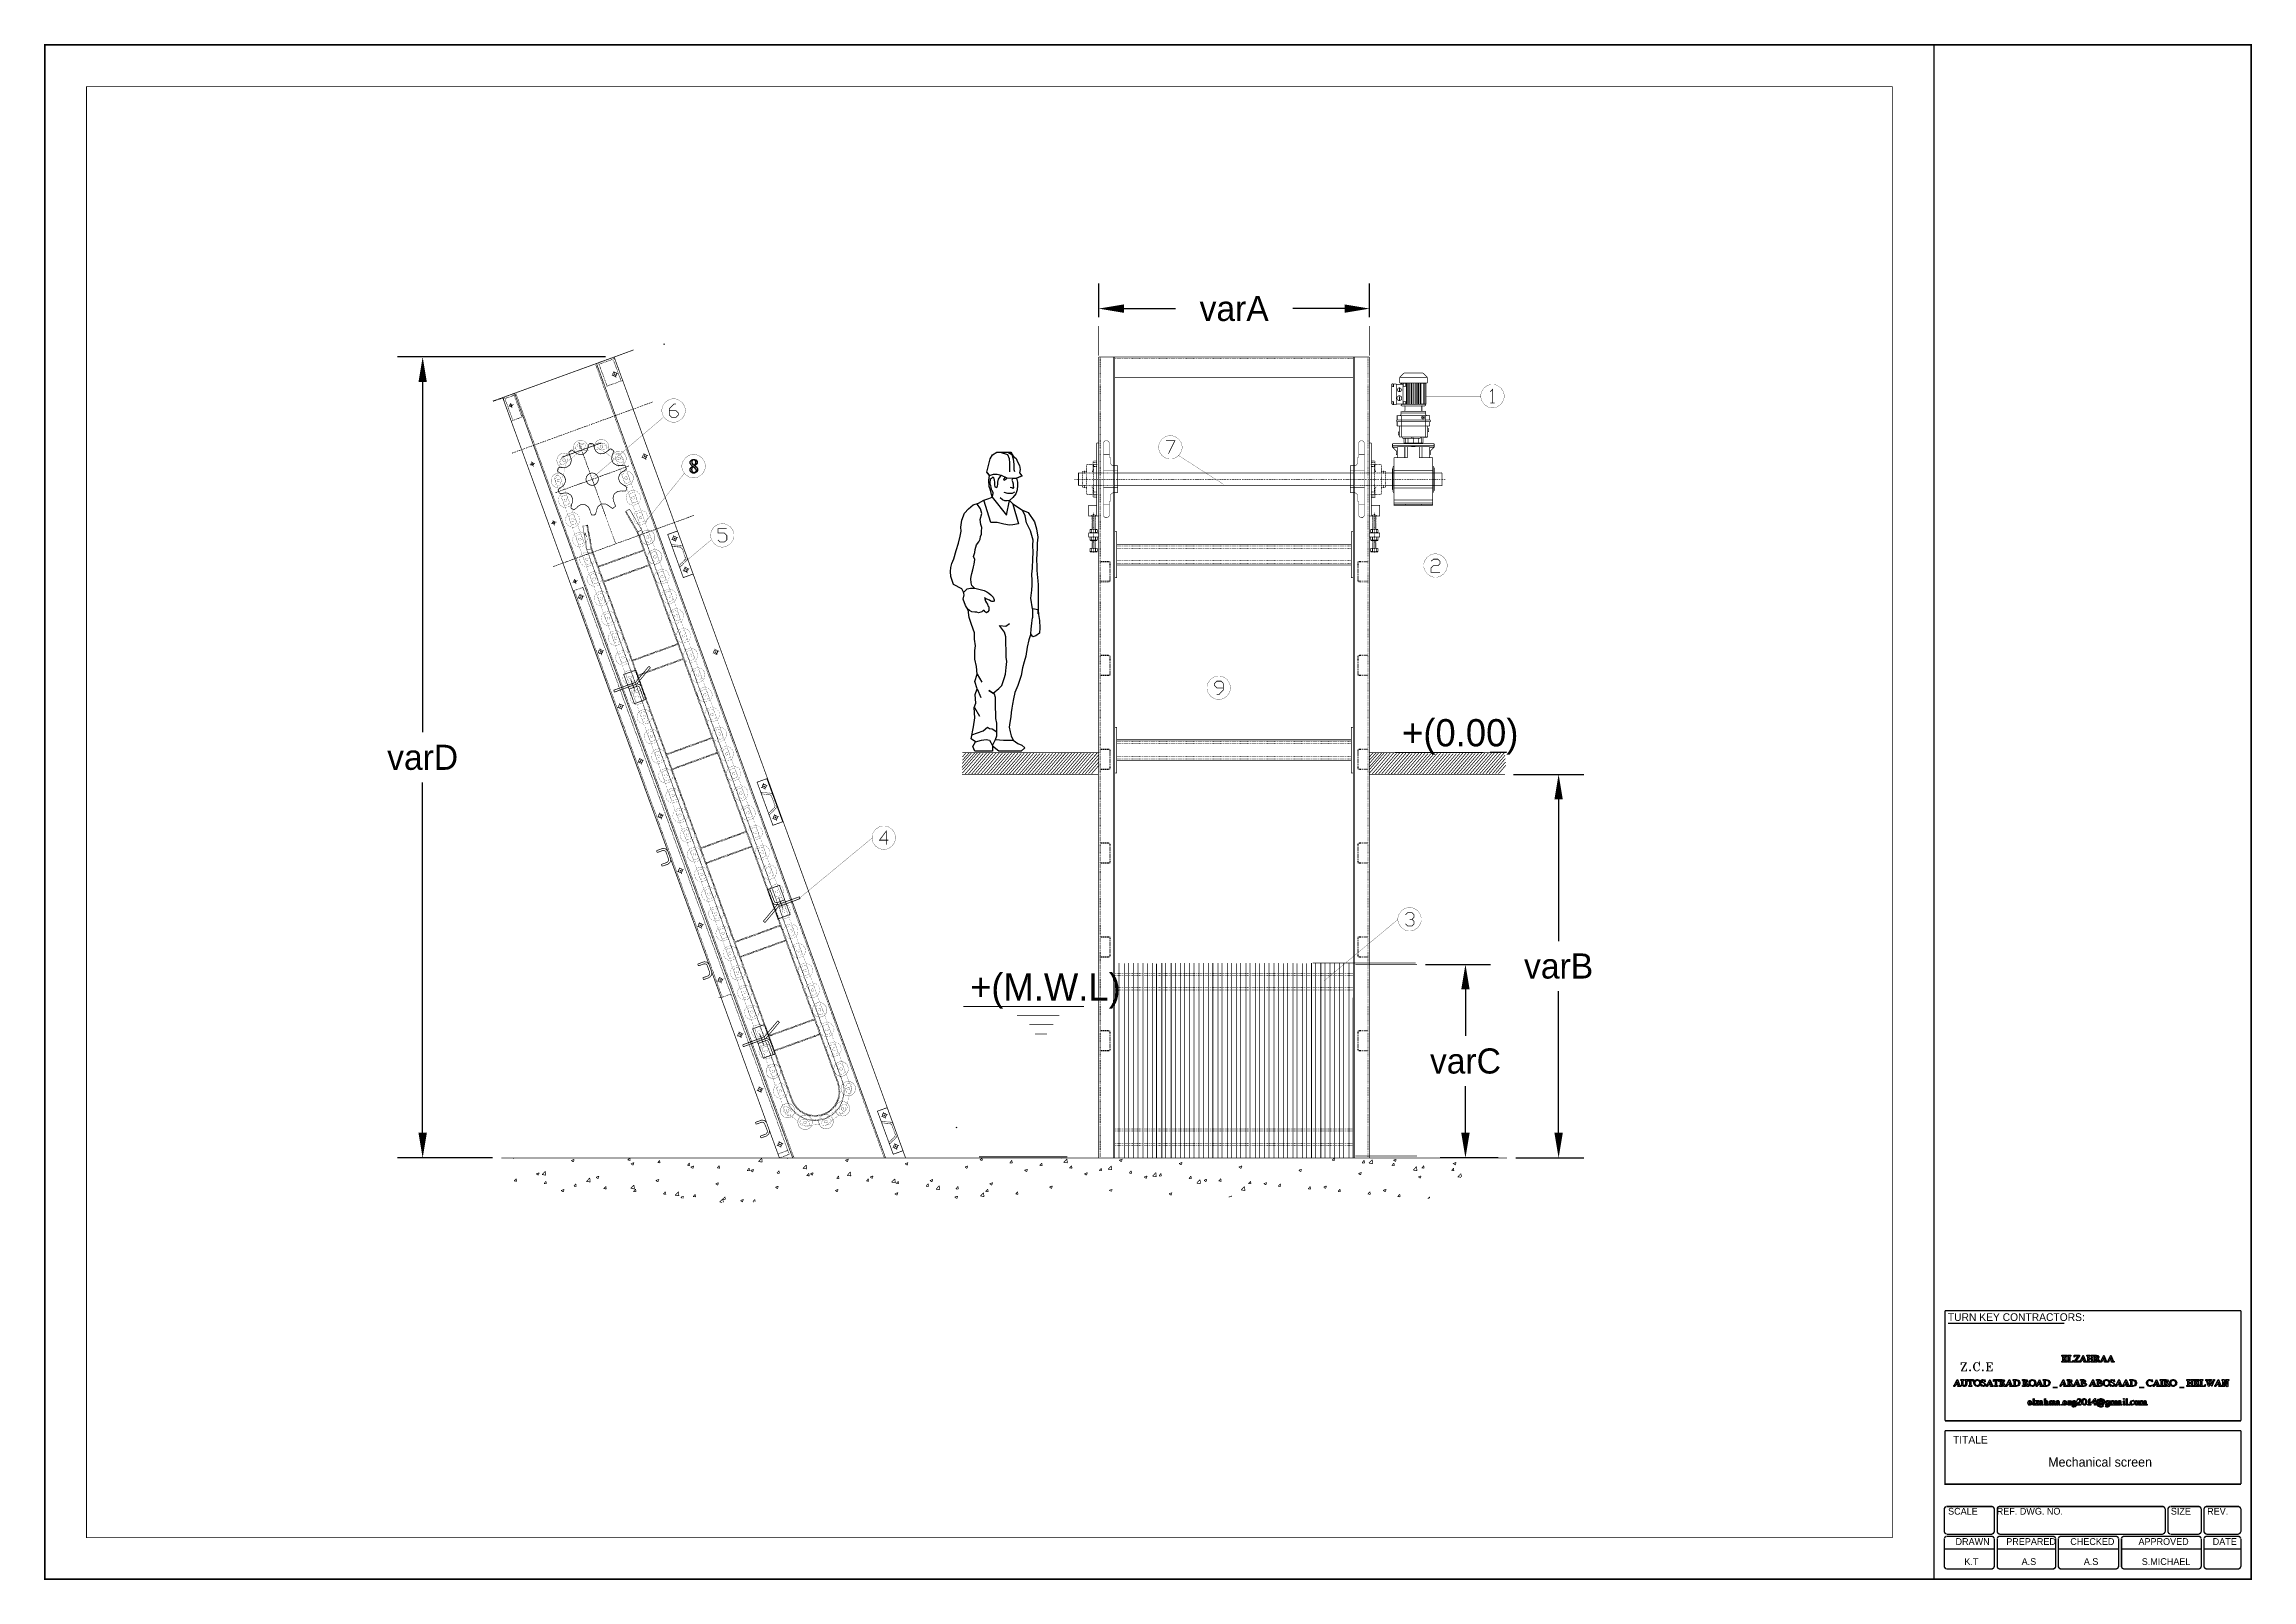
# Model space of a CAD drawing. Extents: x -2.4 to 13.4, y -16 to -5.
import ezdxf

# ---------------------------------------------------------------- set-up
doc = ezdxf.new("R2010")
doc.units = 0
doc.header["$MEASUREMENT"] = 0
doc.dimstyles.get("Standard").update_dxf_attribs({"dimtxt": 0.18, "dimasz": 0.18, "dimexe": 0.18, "dimexo": 0.0625, "dimgap": 0.09, "dimtad": 0, "dimtih": 1, "dimtoh": 1, "dimdec": 4, "dimzin": 0, "dimdsep": 46, "dimtxsty": 'Standard', "dimcen": 0.09, "dimadec": 0, "dimazin": 0, "dimtfac": 1, "dimtdec": 4, "dimtofl": 0, "dimtmove": 0, "dimatfit": 3, "dimfxl": 1, "dimtolj": 1, "dimtzin": 0, "dimarcsym": 0})

msp = doc.modelspace()

# ---------------------------------------------------------------- texts
at = {"color": 0}
for s, height, p in [('+(0.00)', 0.195, (7.297, -10.00551)), ('+(M.W.L)', 0.195, (4.20367, -11.82551)), ('TURN KEY CONTRACTORS:', 0.055, (11.20534, -14.11884)), ('TITALE', 0.055, (11.242, -14.99718)), ('Mechanical screen', 0.0666667, (11.92367, -15.16218)), ('SCALE', 0.048333, (11.207, -15.50551)), ('REF. DWG. NO.', 0.0483333, (11.55534, -15.50551)), ('SIZE', 0.048333, (12.802, -15.50551)), ('REV.', 0.048333, (13.062, -15.50551)), ('DRAWN ', 0.048333, (11.26034, -15.72218)), ('PREPARED', 0.048333, (11.62367, -15.72218)), ('CHECKED', 0.048333, (12.082, -15.72218)), ('APPROVED', 0.048333, (12.57034, -15.72218)), ('DATE', 0.048333, (13.102, -15.72218)), ('K.T', 0.048333, (11.32367, -15.86551)), ('A.S', 0.048333, (11.73367, -15.86551)), ('A.S', 0.048333, (12.17867, -15.86551)), ('S.MICHAEL', 0.048333, (12.59367, -15.86551))]:
    msp.add_text(s, height=height, dxfattribs=at).set_placement(p)

# ---------------------------------------------------------------- blocks, each defined once
blk = doc.blocks.new('*D0')
at = {"color": 0, "linetype": 'Continuous', "lineweight": -2, "transparency": 16777216}
for p, q in [((8.096, -10.206), (8.598, -10.206)), ((8.418, -10.386), (8.418, -11.399)), ((8.418, -12.772), (8.418, -11.759)), ((8.111, -12.952), (8.598, -12.952))]:
    blk.add_line(p, q, dxfattribs=at)
at = {"color": 0, "linetype": 'Continuous', "transparency": 16777216}
for points in [[(8.388, -10.386), (8.448, -10.386), (8.418, -10.206)], [(8.388, -12.772), (8.448, -12.772), (8.418, -12.952)]]:
    blk.add_solid(points, dxfattribs=at)
at = {"layer": 'Defpoints', "color": 0, "linetype": 'Continuous', "transparency": 16777216}
for p in [(8.034, -10.206), (8.418, -10.206), (8.049, -12.952)]:
    blk.add_point(p, dxfattribs=at)
at = {"color": 0, "linetype": 'Continuous', "transparency": 16777216, "insert": (8.418, -11.579), "char_height": 0.18, "attachment_point": 5}
blk.add_mtext('\\A1;varB', dxfattribs=at)
blk = doc.blocks.new('*D1')
at = {"color": 0, "linetype": 'Continuous', "lineweight": -2, "transparency": 16777216}
for p, q in [((7.466, -11.566), (7.931, -11.566)), ((7.751, -11.746), (7.751, -12.079)), ((7.751, -12.772), (7.751, -12.439)), ((7.986, -12.952), (7.571, -12.952))]:
    blk.add_line(p, q, dxfattribs=at)
at = {"color": 0, "linetype": 'Continuous', "transparency": 16777216}
for points in [[(7.721, -11.746), (7.781, -11.746), (7.751, -11.566)], [(7.721, -12.772), (7.781, -12.772), (7.751, -12.952)]]:
    blk.add_solid(points, dxfattribs=at)
at = {"layer": 'Defpoints', "color": 0, "linetype": 'Continuous', "transparency": 16777216}
for p in [(7.404, -11.566), (7.751, -12.952), (8.049, -12.952)]:
    blk.add_point(p, dxfattribs=at)
at = {"color": 0, "linetype": 'Continuous', "transparency": 16777216, "insert": (7.751, -12.259), "char_height": 0.18, "attachment_point": 5}
blk.add_mtext('\\A1;varC', dxfattribs=at)
blk = doc.blocks.new('*D3')
at = {"color": 0, "linetype": 'Continuous', "lineweight": -2, "transparency": 16777216}
for p, q in [((5.125, -6.933), (5.125, -6.692)), ((7.065, -6.933), (7.065, -6.692)), ((5.305, -6.872), (5.675, -6.872)), ((6.885, -6.872), (6.515, -6.872))]:
    blk.add_line(p, q, dxfattribs=at)
at = {"color": 0, "linetype": 'Continuous', "transparency": 16777216}
for points in [[(5.305, -6.842), (5.305, -6.902), (5.125, -6.872)], [(6.885, -6.842), (6.885, -6.902), (7.065, -6.872)]]:
    blk.add_solid(points, dxfattribs=at)
at = {"layer": 'Defpoints', "color": 0, "linetype": 'Continuous', "transparency": 16777216}
for p in [(7.065, -6.872), (5.125, -6.995), (7.065, -6.995)]:
    blk.add_point(p, dxfattribs=at)
at = {"color": 0, "linetype": 'Continuous', "transparency": 16777216, "insert": (6.095, -6.872), "char_height": 0.18, "attachment_point": 5}
blk.add_mtext('\\A1;varA', dxfattribs=at)
blk = doc.blocks.new('*D4')
at = {"color": 0, "linetype": 'Continuous', "lineweight": -2, "transparency": 16777216}
for p, q in [((1.594, -7.218), (0.104, -7.218)), ((0.284, -7.398), (0.284, -9.905)), ((0.284, -12.772), (0.284, -10.265)), ((0.784, -12.952), (0.104, -12.952))]:
    blk.add_line(p, q, dxfattribs=at)
at = {"color": 0, "linetype": 'Continuous', "transparency": 16777216}
for points in [[(0.254, -7.398), (0.314, -7.398), (0.284, -7.218)], [(0.254, -12.772), (0.314, -12.772), (0.284, -12.952)]]:
    blk.add_solid(points, dxfattribs=at)
at = {"layer": 'Defpoints', "color": 0, "linetype": 'Continuous', "transparency": 16777216}
for p in [(1.657, -7.218), (0.284, -12.952), (0.847, -12.952)]:
    blk.add_point(p, dxfattribs=at)
at = {"color": 0, "linetype": 'Continuous', "transparency": 16777216, "insert": (0.284, -10.085), "char_height": 0.18, "attachment_point": 5}
blk.add_mtext('\\A1;varD', dxfattribs=at)

# ---------------------------------------------------------------- dimensions: what is measured, and where the dimension line sits
at = {"linetype": 'Continuous'}
dim = msp.add_linear_dim(base=(7.06534, -6.87176), p1=(5.12534, -6.99548), p2=(7.06534, -6.99548), text='varA', dimstyle='Standard', dxfattribs=at)
dim.commit()
dim.dimension.update_dxf_attribs({"geometry": '*D3', "text_midpoint": (6.09534, -6.87176)})
dim = msp.add_linear_dim(base=(0.28371, -12.95219), p1=(1.6566, -7.21839), p2=(0.84698, -12.95219), angle=90, text='varD', dimstyle='Standard', dxfattribs=at)
dim.commit()
dim.dimension.update_dxf_attribs({"geometry": '*D4', "text_midpoint": (0.28371, -10.08529), "dimtype": 160})
for base, p1, p2, text, picture, middle in [((8.41836, -10.20551), (8.04868, -12.95219), (8.03365, -10.20551), 'varB', '*D0', (8.41836, -11.57885)), ((7.75104, -12.95219), (7.40367, -11.56552), (8.04868, -12.95219), 'varC', '*D1', (7.75104, -12.25886))]:
    dim = msp.add_linear_dim(base=base, p1=p1, p2=p2, angle=90, text=text, dimstyle='Standard', dxfattribs=at)
    dim.commit()
    dim.dimension.update_dxf_attribs({"geometry": picture, "text_midpoint": middle})

# ---------------------------------------------------------------- linework, layer by layer
at = {"color": 0}
for points, const_width in [([(13.37703, -4.98382), (-2.42132, -4.98382), (-2.42132, -15.96717), (13.37703, -15.96717), (13.37703, -4.98382)], 0.01), ([(10.80867, -5.28212), (-2.12302, -5.28212), (-2.12302, -15.67051), (10.80867, -15.67051), (10.80867, -5.28212)], 0.005), ([(1.65948, -7.32719), (1.65698, -7.32719), (1.64948, -7.33131), (1.64538, -7.3388), (1.64538, -7.34136), (1.64538, -7.34384), (1.64948, -7.35134), (1.65698, -7.35551), (1.65948, -7.35551), (1.66198, -7.35551), (1.66948, -7.35134), (1.67368, -7.34384), (1.67368, -7.34136), (1.67368, -7.3388), (1.66948, -7.33131), (1.66198, -7.32719), (1.65948, -7.32719)], 0.005), ([(7.33199, -7.55549), (7.33199, -7.40554), (7.32868, -7.40554), (7.32868, -7.55549), (7.33199, -7.55549)], 0.005), ([(7.34197, -7.55549), (7.34197, -7.40554), (7.34035, -7.40554), (7.34035, -7.55549), (7.34197, -7.55549)], 0.005), ([(7.3537, -7.55549), (7.3537, -7.40554), (7.35202, -7.40554), (7.35202, -7.55549), (7.3537, -7.55549)], 0.005), ([(7.36699, -7.55549), (7.36699, -7.40554), (7.36368, -7.40554), (7.36368, -7.55549), (7.36699, -7.55549)], 0.005), ([(7.37865, -7.55549), (7.37865, -7.40554), (7.37703, -7.40554), (7.37703, -7.55549), (7.37865, -7.55549)], 0.005), ([(7.392, -7.55549), (7.392, -7.40554), (7.39032, -7.40554), (7.39032, -7.55549), (7.392, -7.55549)], 0.005), ([(7.40535, -7.55549), (7.40535, -7.40554), (7.40197, -7.40554), (7.40197, -7.55549), (7.40535, -7.55549)], 0.005), ([(7.417, -7.55549), (7.417, -7.40554), (7.41364, -7.40554), (7.41364, -7.55549), (7.417, -7.55549)], 0.005), ([(7.42699, -7.55549), (7.42699, -7.40554), (7.42531, -7.40554), (7.42531, -7.55549), (7.42699, -7.55549)], 0.005), ([(7.94452, -7.41384), (7.93627, -7.41384), (7.9117, -7.4204), (7.88495, -7.43847), (7.86688, -7.46522), (7.86031, -7.48979), (7.86031, -7.49798), (7.86031, -7.50618), (7.86688, -7.53075), (7.88495, -7.55749), (7.9117, -7.57556), (7.93627, -7.58219), (7.94452, -7.58219), (7.95265, -7.58219), (7.97722, -7.57556), (8.00397, -7.55749), (8.02204, -7.53075), (8.02867, -7.50618), (8.02867, -7.49798), (8.02867, -7.48979), (8.02204, -7.46522), (8.00397, -7.43847), (7.97722, -7.4204), (7.95265, -7.41384), (7.94452, -7.41384)], 0.00167), ([(0.91618, -7.55549), (0.91388, -7.55549), (0.90708, -7.56233), (0.90708, -7.56466), (0.90708, -7.56694), (0.91388, -7.57383), (0.91618, -7.57383), (0.91848, -7.57383), (0.92528, -7.56694), (0.92528, -7.56466), (0.92528, -7.56233), (0.91848, -7.55549), (0.91618, -7.55549)], 0.005), ([(2.08118, -7.51719), (2.07298, -7.51719), (2.04838, -7.52376), (2.02158, -7.54181), (2.00358, -7.56856), (1.99698, -7.59315), (1.99698, -7.60134), (1.99698, -7.60947), (2.00358, -7.63405), (2.02158, -7.6608), (2.04838, -7.67887), (2.07298, -7.68548), (2.08118, -7.68548), (2.08928, -7.68548), (2.11388, -7.67887), (2.14068, -7.6608), (2.15868, -7.63405), (2.16528, -7.60947), (2.16528, -7.60134), (2.16528, -7.59315), (2.15868, -7.56856), (2.14068, -7.54181), (2.11388, -7.52376), (2.08928, -7.51719), (2.08118, -7.51719)], 0.00167), ([(7.27785, -7.49548), (7.2747, -7.49548), (7.26542, -7.50059), (7.26032, -7.50987), (7.26032, -7.51301), (7.26032, -7.51611), (7.26542, -7.52538), (7.2747, -7.53054), (7.27785, -7.53054), (7.28089, -7.53054), (7.29017, -7.52538), (7.29532, -7.51611), (7.29532, -7.51301), (7.29532, -7.50987), (7.29017, -7.50059), (7.28089, -7.49548), (7.27785, -7.49548)], 0.005), ([(7.27785, -7.43884), (7.27529, -7.43884), (7.26781, -7.44297), (7.26368, -7.45045), (7.26368, -7.45301), (7.26368, -7.45551), (7.26781, -7.463), (7.27529, -7.46716), (7.27785, -7.46716), (7.28035, -7.46716), (7.28784, -7.463), (7.292, -7.45551), (7.292, -7.45301), (7.292, -7.45045), (7.28784, -7.44297), (7.28035, -7.43884), (7.27785, -7.43884)], 0.005), ([(7.27697, -7.46548), (7.27697, -7.44384), (7.27867, -7.44384), (7.27867, -7.46548), (7.27697, -7.46548)], 0.005), ([(7.27697, -7.5255), (7.27697, -7.50216), (7.27867, -7.50216), (7.27867, -7.5255), (7.27697, -7.5255)], 0.005), ([(7.28702, -7.55549), (7.28702, -7.55549)], 0.005), ([(7.28864, -7.55549), (7.28864, -7.55549)], 0.005), ([(7.292, -7.55549), (7.292, -7.55549)], 0.005), ([(7.297, -7.55549), (7.297, -7.55549)], 0.005), ([(7.30367, -7.45381), (7.30367, -7.45381), (7.30367, -7.45381), (7.30367, -7.45381), (7.30367, -7.45381), (7.30367, -7.45381), (7.30367, -7.45381), (7.30367, -7.45381), (7.30367, -7.45381), (7.30367, -7.45381), (7.30367, -7.45381), (7.30367, -7.45381), (7.30367, -7.45381), (7.30367, -7.45381), (7.30367, -7.45381), (7.30367, -7.45381), (7.30367, -7.45381), (7.30367, -7.45381), (7.30367, -7.45381), (7.30367, -7.45381), (7.30367, -7.45381), (7.30367, -7.45381), (7.30367, -7.45381), (7.30367, -7.45381), (7.30199, -7.45381), (7.30199, -7.45381), (7.30199, -7.45381), (7.30199, -7.45381), (7.30199, -7.45381), (7.30199, -7.45381), (7.30199, -7.45381), (7.30199, -7.45381), (7.30199, -7.45381), (7.30199, -7.45381), (7.30199, -7.45381), (7.30199, -7.45381), (7.30199, -7.45381), (7.30199, -7.45381), (7.30199, -7.45381), (7.30199, -7.45551), (7.30199, -7.45551), (7.30199, -7.45551), (7.30199, -7.45551), (7.30199, -7.45551), (7.30199, -7.45551), (7.30199, -7.45551), (7.30199, -7.45551), (7.30367, -7.45551), (7.30367, -7.45551), (7.30367, -7.45551), (7.30367, -7.45551), (7.30367, -7.45551), (7.30367, -7.45551), (7.30367, -7.45551), (7.30367, -7.45551), (7.30367, -7.45551), (7.30367, -7.45551), (7.30367, -7.45551), (7.30367, -7.45551), (7.30367, -7.45551), (7.30367, -7.45551), (7.30367, -7.45551), (7.30367, -7.45551), (7.30367, -7.45551), (7.30367, -7.45551), (7.30367, -7.45551), (7.30367, -7.45381), (7.30367, -7.45381), (7.30367, -7.45381), (7.30367, -7.45381), (7.30367, -7.45381)], 0.005), ([(7.44782, -7.64051), (7.44588, -7.64051), (7.44017, -7.64365), (7.43703, -7.6494), (7.43703, -7.65136), (7.43703, -7.65326), (7.44017, -7.65895), (7.44588, -7.66215), (7.44782, -7.66215), (7.44972, -7.66215), (7.45547, -7.65895), (7.45867, -7.65326), (7.45867, -7.65136), (7.45867, -7.6494), (7.45547, -7.64365), (7.44972, -7.64051), (7.44782, -7.64051)], 0.005), ([(1.42368, -7.85883), (1.42368, -7.85883)], 0.00167), ([(1.45698, -7.83387), (1.45698, -7.83387)], 0.00167), ([(1.60868, -7.89051), (1.60868, -7.89051)], 0.00167), ([(5.63782, -7.78054), (5.62963, -7.78054), (5.60506, -7.78711), (5.57831, -7.80516), (5.56024, -7.83191), (5.55367, -7.85649), (5.55367, -7.86468), (5.55367, -7.87281), (5.56024, -7.8974), (5.57831, -7.92415), (5.60506, -7.9422), (5.62963, -7.94883), (5.63782, -7.94883), (5.64602, -7.94883), (5.67059, -7.9422), (5.69734, -7.92415), (5.71541, -7.8974), (5.72202, -7.87281), (5.72202, -7.86468), (5.72202, -7.85649), (5.71541, -7.83191), (5.69734, -7.80516), (5.67059, -7.78711), (5.64602, -7.78054), (5.63782, -7.78054)], 0.00167), ([(1.06948, -7.97552), (1.06718, -7.97552), (1.06038, -7.98236), (1.06038, -7.98469), (1.06038, -7.98697), (1.06718, -7.99386), (1.06948, -7.99386), (1.07178, -7.99386), (1.07868, -7.98697), (1.07868, -7.98469), (1.07868, -7.98236), (1.07178, -7.97552), (1.06948, -7.97552)], 0.005), ([(1.23868, -8.05387), (1.23868, -8.05387)], 0.00167), ([(1.30028, -7.94883), (1.30028, -7.94883)], 0.00167), ([(1.30538, -7.95219), (1.30538, -7.95219)], 0.00167), ([(1.33868, -7.9255), (1.33868, -7.9255)], 0.00167), ([(1.49788, -8.04881), (1.49348, -8.04881), (1.48058, -8.05229), (1.46658, -8.06173), (1.45708, -8.07579), (1.45368, -8.08869), (1.45368, -8.09304), (1.45368, -8.09731), (1.45708, -8.11018), (1.46658, -8.12423), (1.48058, -8.13368), (1.49348, -8.1372), (1.49788, -8.1372), (1.50208, -8.1372), (1.51498, -8.13368), (1.52908, -8.12423), (1.53848, -8.11018), (1.54198, -8.09731), (1.54198, -8.09304), (1.54198, -8.08869), (1.53848, -8.07579), (1.52908, -8.06173), (1.51498, -8.05229), (1.50208, -8.04881), (1.49788, -8.04881)], 0.005), ([(1.69368, -7.95381), (1.69368, -7.95381)], 0.00167), ([(1.70698, -7.99386), (1.70698, -7.99386)], 0.00167), ([(1.72368, -8.03715), (1.72368, -8.03715)], 0.00167), ([(1.73198, -7.97384), (1.73198, -7.97384)], 0.00167), ([(1.87448, -7.91552), (1.87198, -7.91552), (1.86448, -7.91963), (1.86028, -7.92713), (1.86028, -7.92968), (1.86028, -7.93218), (1.86448, -7.93966), (1.87198, -7.94384), (1.87448, -7.94384), (1.87698, -7.94384), (1.88448, -7.93966), (1.88868, -7.93218), (1.88868, -7.92968), (1.88868, -7.92713), (1.88448, -7.91963), (1.87698, -7.91552), (1.87448, -7.91552)], 0.005), ([(2.22448, -7.91552), (2.21628, -7.91552), (2.19168, -7.92208), (2.16498, -7.94015), (2.14688, -7.9669), (2.14028, -7.99147), (2.14028, -7.99966), (2.14028, -8.00786), (2.14688, -8.03244), (2.16498, -8.05918), (2.19168, -8.07724), (2.21628, -8.08387), (2.22448, -8.08387), (2.23268, -8.08387), (2.25728, -8.07724), (2.28398, -8.05918), (2.30208, -8.03244), (2.30868, -8.00786), (2.30868, -7.99966), (2.30868, -7.99147), (2.30208, -7.9669), (2.28398, -7.94015), (2.25728, -7.92208), (2.23268, -7.91552), (2.22448, -7.91552)], 0.00167), ([(5.03534, -8.03715), (5.03534, -8.03715)], 0.005), ([(5.03702, -8.03715), (5.03702, -8.03715)], 0.005), ([(5.08867, -7.96386), (5.08867, -7.96386)], 0.005), ([(7.077, -7.97384), (7.077, -7.97384)], 0.005), ([(7.077, -8.00216), (7.077, -8.00216)], 0.005), ([(7.077, -8.04881), (7.077, -8.04881)], 0.005), ([(7.1037, -7.98719), (7.1037, -7.98719)], 0.005), ([(7.14368, -7.98719), (7.14368, -7.98719)], 0.005), ([(7.14536, -7.98887), (7.14536, -7.98887)], 0.005), ([(7.17867, -8.04881), (7.17867, -8.04881)], 0.005), ([(7.2287, -8.01881), (7.2287, -8.01881)], 0.005), ([(7.26368, -7.93386), (7.26368, -7.93386)], 0.005), ([(7.52867, -8.0122), (7.52867, -8.0122)], 0.005), ([(1.25198, -8.09216), (1.25198, -8.09216)], 0.00167), ([(1.25868, -8.09216), (1.25868, -8.09216)], 0.00167), ([(1.28868, -8.19384), (1.28868, -8.19384)], 0.00167), ([(1.28868, -8.19384), (1.28868, -8.19384)], 0.00167), ([(1.73698, -8.07551), (1.73698, -8.07551)], 0.00167), ([(1.74368, -8.09554), (1.74368, -8.09554)], 0.00167), ([(1.75868, -8.13383), (1.75868, -8.13383)], 0.00167), ([(1.77368, -8.17718), (1.77368, -8.17718)], 0.00167), ([(1.77368, -8.17718), (1.77368, -8.17718)], 0.00167), ([(1.78868, -8.21716), (1.78868, -8.21716)], 0.00167), ([(1.78868, -8.21716), (1.78868, -8.21716)], 0.00167), ([(5.00864, -8.09384), (5.00864, -8.09384)], 0.005), ([(5.03534, -8.1505), (5.03534, -8.1505)], 0.005), ([(5.03864, -8.15554), (5.03864, -8.15554)], 0.005), ([(5.03864, -8.19552), (5.03864, -8.19552)], 0.005), ([(5.08867, -8.09384), (5.08867, -8.09384)], 0.005), ([(5.11031, -8.09384), (5.11031, -8.09384)], 0.005), ([(7.077, -8.09384), (7.077, -8.09384)], 0.005), ([(7.077, -8.13883), (7.077, -8.13883)], 0.005), ([(7.077, -8.18548), (7.077, -8.18548)], 0.005), ([(7.077, -8.21386), (7.077, -8.21386)], 0.005), ([(7.09865, -8.09384), (7.09865, -8.09384)], 0.005), ([(7.1037, -8.20051), (7.1037, -8.20051)], 0.005), ([(7.14368, -8.20051), (7.14368, -8.20051)], 0.005), ([(7.14867, -8.15554), (7.14867, -8.15554)], 0.005), ([(7.14867, -8.19552), (7.14867, -8.19552)], 0.005), ([(7.17867, -8.09384), (7.17867, -8.09384)], 0.005), ([(7.17867, -8.13883), (7.17867, -8.13883)], 0.005), ([(7.2287, -8.16883), (7.2287, -8.16883)], 0.005), ([(7.24036, -8.23719), (7.24036, -8.15716), (7.51532, -8.15716), (7.51532, -8.23719), (7.51532, -8.24218), (7.24036, -8.24218), (7.24036, -8.23719)], 0.005), ([(7.52867, -8.1755), (7.52867, -8.1755)], 0.005), ([(1.30368, -8.23383), (1.30368, -8.23383)], 0.00167), ([(1.30368, -8.23383), (1.30368, -8.23383)], 0.00167), ([(1.34038, -8.3355), (1.34038, -8.3355)], 0.00167), ([(1.34038, -8.3355), (1.34038, -8.3355)], 0.00167), ([(1.35528, -8.37386), (1.35528, -8.37386)], 0.00167), ([(1.35528, -8.37386), (1.35528, -8.37386)], 0.00167), ([(1.56868, -8.28715), (1.56868, -8.28715)], 0.00333), ([(1.57198, -8.29551), (1.57198, -8.29551)], 0.00333), ([(1.57528, -8.30387), (1.57528, -8.30387)], 0.00333), ([(1.58028, -8.32052), (1.58028, -8.32052)], 0.00333), ([(1.58368, -8.32881), (1.58368, -8.32881)], 0.00333), ([(1.58698, -8.33718), (1.58698, -8.33718)], 0.00333), ([(1.59038, -8.34554), (1.59038, -8.34554)], 0.00333), ([(1.59538, -8.36219), (1.59538, -8.36219)], 0.00333), ([(1.59868, -8.37048), (1.59868, -8.37048)], 0.00333), ([(1.60198, -8.37884), (1.60198, -8.37884)], 0.00333), ([(1.82528, -8.31884), (1.82528, -8.31884)], 0.00167), ([(1.82528, -8.31884), (1.82528, -8.31884)], 0.00167), ([(1.84038, -8.35719), (1.84038, -8.35719)], 0.00167), ([(1.84038, -8.35719), (1.84038, -8.35719)], 0.00167), ([(5.08867, -8.22384), (5.08867, -8.22384)], 0.005), ([(5.08867, -8.33886), (5.08867, -8.33886)], 0.005), ([(5.08867, -8.36549), (5.08867, -8.36549)], 0.005), ([(5.18865, -8.36886), (5.17032, -8.36886), (5.18865, -8.36886)], 0.00333), ([(6.99866, -8.36886), (7.017, -8.36886), (6.99866, -8.36886)], 0.00333), ([(7.09865, -8.33886), (7.09865, -8.33886)], 0.005), ([(7.09865, -8.36549), (7.09865, -8.36549)], 0.005), ([(7.51532, -8.27386), (7.24036, -8.27386), (7.24036, -8.26383), (7.51532, -8.26383), (7.51532, -8.27386)], 0.005), ([(1.22288, -8.39549), (1.22048, -8.39549), (1.21368, -8.40233), (1.21368, -8.40466), (1.21368, -8.40694), (1.22048, -8.41384), (1.22288, -8.41384), (1.22508, -8.41384), (1.23198, -8.40694), (1.23198, -8.40466), (1.23198, -8.40233), (1.22508, -8.39549), (1.22288, -8.39549)], 0.005), ([(1.39198, -8.47715), (1.39198, -8.47715)], 0.00167), ([(1.39198, -8.47715), (1.39198, -8.47715)], 0.00167), ([(1.40538, -8.51551), (1.40538, -8.51551)], 0.00167), ([(1.40538, -8.51551), (1.40538, -8.51551)], 0.00167), ([(1.60528, -8.3872), (1.60528, -8.3872)], 0.00333), ([(1.61368, -8.41215), (1.61368, -8.41215)], 0.00333), ([(1.87698, -8.45887), (1.87698, -8.45887)], 0.00167), ([(1.89198, -8.49886), (1.89198, -8.49886)], 0.00167), ([(1.89868, -8.51881), (1.89868, -8.51881)], 0.00167), ([(2.22038, -8.77218), (2.10868, -8.46386), (2.03868, -8.48887), (2.15038, -8.79719), (2.22038, -8.77218)], 0.005), ([(2.08788, -8.50384), (2.08528, -8.50384), (2.07778, -8.50797), (2.07368, -8.51545), (2.07368, -8.51801), (2.07368, -8.52049), (2.07778, -8.52798), (2.08528, -8.53216), (2.08788, -8.53216), (2.09038, -8.53216), (2.09788, -8.52798), (2.10198, -8.52049), (2.10198, -8.51801), (2.10198, -8.51545), (2.09788, -8.50797), (2.09038, -8.50384), (2.08788, -8.50384)], 0.005), ([(2.42948, -8.41052), (2.42128, -8.41052), (2.39668, -8.41709), (2.36998, -8.43516), (2.35188, -8.4619), (2.34538, -8.48648), (2.34538, -8.49468), (2.34538, -8.50281), (2.35188, -8.52738), (2.36998, -8.55413), (2.39668, -8.5722), (2.42128, -8.57881), (2.42948, -8.57881), (2.43768, -8.57881), (2.46228, -8.5722), (2.48898, -8.55413), (2.50708, -8.52738), (2.51368, -8.50281), (2.51368, -8.49468), (2.51368, -8.48648), (2.50708, -8.4619), (2.48898, -8.43516), (2.46228, -8.41709), (2.43768, -8.41052), (2.42948, -8.41052)], 0.00167), ([(5.08867, -8.4005), (5.08867, -8.4005)], 0.005), ([(5.08867, -8.42718), (5.08867, -8.42718)], 0.005), ([(5.08867, -8.45381), (5.08867, -8.45381)], 0.005), ([(5.08867, -8.46218), (5.08867, -8.46218)], 0.005), ([(5.08867, -8.48887), (5.08867, -8.48887)], 0.005), ([(5.08867, -8.51551), (5.08867, -8.51551)], 0.005), ([(5.23868, -8.46884), (5.25365, -8.46884), (5.25365, -8.79719), (5.23868, -8.79719), (5.23868, -8.46884)], 0.005), ([(6.9487, -8.46884), (6.93367, -8.46884), (6.93367, -8.79719), (6.9487, -8.79719), (6.9487, -8.46884)], 0.005), ([(7.09865, -8.4005), (7.09865, -8.4005)], 0.005), ([(7.09865, -8.42718), (7.09865, -8.42718)], 0.005), ([(7.09865, -8.45381), (7.09865, -8.45381)], 0.005), ([(7.09865, -8.46218), (7.09865, -8.46218)], 0.005), ([(7.09865, -8.48887), (7.09865, -8.48887)], 0.005), ([(7.09865, -8.51551), (7.09865, -8.51551)], 0.005), ([(1.44368, -8.61718), (1.44368, -8.61718)], 0.00167), ([(1.44368, -8.61718), (1.44368, -8.61718)], 0.00167), ([(1.45698, -8.65716), (1.45698, -8.65716)], 0.00167), ([(1.45698, -8.65716), (1.45698, -8.65716)], 0.00167), ([(1.91198, -8.55718), (1.91198, -8.55718)], 0.00167), ([(1.92868, -8.60052), (1.92868, -8.60052)], 0.00167), ([(1.94198, -8.63883), (1.94198, -8.63883)], 0.00167), ([(1.95028, -8.65884), (1.95028, -8.65884)], 0.00167), ([(5.08867, -8.5505), (5.08867, -8.5505)], 0.005), ([(5.08867, -8.57719), (5.08867, -8.57719)], 0.005), ([(5.08867, -8.60383), (5.08867, -8.60383)], 0.005), ([(5.08867, -8.61219), (5.08867, -8.61219)], 0.005), ([(7.09865, -8.5505), (7.09865, -8.5505)], 0.005), ([(7.09865, -8.57719), (7.09865, -8.57719)], 0.005), ([(7.09865, -8.60383), (7.09865, -8.60383)], 0.005), ([(7.09865, -8.61219), (7.09865, -8.61219)], 0.005), ([(7.53615, -8.62716), (7.52796, -8.62716), (7.50338, -8.63373), (7.47663, -8.65179), (7.45857, -8.67854), (7.452, -8.70312), (7.452, -8.71136), (7.452, -8.71949), (7.45857, -8.74408), (7.47663, -8.77083), (7.50338, -8.78888), (7.52796, -8.79551), (7.53615, -8.79551), (7.54434, -8.79551), (7.56892, -8.78888), (7.59567, -8.77083), (7.61374, -8.74408), (7.62035, -8.71949), (7.62035, -8.71136), (7.62035, -8.70312), (7.61374, -8.67854), (7.59567, -8.65179), (7.56892, -8.63373), (7.54434, -8.62716), (7.53615, -8.62716)], 0.00167), ([(1.37448, -8.81552), (1.37218, -8.81552), (1.36538, -8.82237), (1.36538, -8.8247), (1.36538, -8.82698), (1.37218, -8.83387), (1.37448, -8.83387), (1.37678, -8.83387), (1.38368, -8.82698), (1.38368, -8.8247), (1.38368, -8.82237), (1.37678, -8.81552), (1.37448, -8.81552)], 0.005), ([(1.49368, -8.75883), (1.49368, -8.75883)], 0.00167), ([(1.49368, -8.75883), (1.49368, -8.75883)], 0.00167), ([(1.50868, -8.79719), (1.50868, -8.79719)], 0.00167), ([(1.50868, -8.79719), (1.50868, -8.79719)], 0.00167), ([(1.96368, -8.69883), (1.96368, -8.69883)], 0.00167), ([(1.98028, -8.74218), (1.98028, -8.74218)], 0.00167), ([(1.98028, -8.74218), (1.98028, -8.74218)], 0.00167), ([(1.99368, -8.78054), (1.99368, -8.78054)], 0.00167), ([(1.99368, -8.78054), (1.99368, -8.78054)], 0.00167), ([(2.16948, -8.72715), (2.16698, -8.72715), (2.15948, -8.73127), (2.15538, -8.73881), (2.15538, -8.74137), (2.15538, -8.74386), (2.15948, -8.75134), (2.16698, -8.75552), (2.16948, -8.75552), (2.17198, -8.75552), (2.17948, -8.75134), (2.18368, -8.74386), (2.18368, -8.74137), (2.18368, -8.73881), (2.17948, -8.73127), (2.17198, -8.72715), (2.16948, -8.72715)], 0.005), ([(1.41618, -8.92219), (1.41368, -8.92219), (1.40608, -8.92631), (1.40198, -8.9338), (1.40198, -8.93636), (1.40198, -8.93884), (1.40608, -8.94633), (1.41368, -8.95051), (1.41618, -8.95051), (1.41868, -8.95051), (1.42618, -8.94633), (1.43038, -8.93884), (1.43038, -8.93636), (1.43038, -8.9338), (1.42618, -8.92631), (1.41868, -8.92219), (1.41618, -8.92219)], 0.005), ([(1.54528, -8.89886), (1.54528, -8.89886)], 0.00167), ([(1.54528, -8.89886), (1.54528, -8.89886)], 0.00167), ([(1.56038, -8.93884), (1.56038, -8.93884)], 0.00167), ([(1.56038, -8.93884), (1.56038, -8.93884)], 0.00167), ([(2.03038, -8.88215), (2.03038, -8.88215)], 0.00167), ([(2.03038, -8.88215), (2.03038, -8.88215)], 0.00167), ([(2.04528, -8.92219), (2.04528, -8.92219)], 0.00167), ([(2.04528, -8.92219), (2.04528, -8.92219)], 0.00167), ([(1.59698, -9.04052), (1.59698, -9.04052)], 0.00167), ([(1.59698, -9.04052), (1.59698, -9.04052)], 0.00167), ([(1.61198, -9.07881), (1.61198, -9.07881)], 0.00167), ([(1.61198, -9.07881), (1.61198, -9.07881)], 0.00167), ([(2.08198, -9.02386), (2.08198, -9.02386)], 0.00167), ([(2.08198, -9.02386), (2.08198, -9.02386)], 0.00167), ([(2.09698, -9.06216), (2.09698, -9.06216)], 0.00167), ([(2.09698, -9.06216), (2.09698, -9.06216)], 0.00167), ([(2.13368, -9.16384), (2.13368, -9.16384)], 0.00167), ([(2.13368, -9.16384), (2.13368, -9.16384)], 0.00167), ([(1.55788, -9.31384), (1.55528, -9.31384), (1.54778, -9.31797), (1.54368, -9.32545), (1.54368, -9.32801), (1.54368, -9.33051), (1.54778, -9.33799), (1.55528, -9.34216), (1.55788, -9.34216), (1.56038, -9.34216), (1.56788, -9.33799), (1.57198, -9.33051), (1.57198, -9.32801), (1.57198, -9.32545), (1.56788, -9.31797), (1.56038, -9.31384), (1.55788, -9.31384)], 0.005), ([(1.64868, -9.18049), (1.64868, -9.18049)], 0.00167), ([(1.64868, -9.18049), (1.64868, -9.18049)], 0.00167), ([(1.66198, -9.22054), (1.66198, -9.22054)], 0.00167), ([(1.66198, -9.22054), (1.66198, -9.22054)], 0.00167), ([(1.70028, -9.3222), (1.70028, -9.3222)], 0.00167), ([(1.70028, -9.3222), (1.70028, -9.3222)], 0.00167), ([(2.14868, -9.20381), (2.14868, -9.20381)], 0.00167), ([(2.14868, -9.20381), (2.14868, -9.20381)], 0.00167), ([(2.18538, -9.30549), (2.18538, -9.30549)], 0.00167), ([(2.18538, -9.30549), (2.18538, -9.30549)], 0.00167), ([(2.38288, -9.31552), (2.38028, -9.31552), (2.37278, -9.31965), (2.36868, -9.32713), (2.36868, -9.32969), (2.36868, -9.33219), (2.37278, -9.33968), (2.38028, -9.34384), (2.38288, -9.34384), (2.38528, -9.34384), (2.39278, -9.33968), (2.39698, -9.33219), (2.39698, -9.32969), (2.39698, -9.32713), (2.39278, -9.31965), (2.38528, -9.31552), (2.38288, -9.31552)], 0.005), ([(1.71368, -9.36219), (1.71368, -9.36219)], 0.00167), ([(1.71368, -9.36219), (1.71368, -9.36219)], 0.00167), ([(1.75038, -9.46386), (1.75038, -9.46386)], 0.00167), ([(1.75038, -9.46386), (1.75038, -9.46386)], 0.00167), ([(2.19868, -9.34384), (2.19868, -9.34384)], 0.00167), ([(2.19868, -9.34384), (2.19868, -9.34384)], 0.00167), ([(2.23698, -9.44552), (2.23698, -9.44552)], 0.00167), ([(2.23698, -9.44552), (2.23698, -9.44552)], 0.00167), ([(2.25038, -9.48551), (2.25038, -9.48551)], 0.00167), ([(2.25038, -9.48551), (2.25038, -9.48551)], 0.00167), ([(1.76528, -9.50216), (1.76528, -9.50216)], 0.00167), ([(1.76528, -9.50216), (1.76528, -9.50216)], 0.00167), ([(1.80198, -9.60383), (1.80198, -9.60383)], 0.00167), ([(1.80198, -9.60383), (1.80198, -9.60383)], 0.00167), ([(1.81698, -9.64381), (1.81698, -9.64381)], 0.00167), ([(1.81698, -9.64381), (1.81698, -9.64381)], 0.00167), ([(2.28698, -9.58718), (2.28698, -9.58718)], 0.00167), ([(2.28698, -9.58718), (2.28698, -9.58718)], 0.00167), ([(2.30198, -9.62716), (2.30198, -9.62716)], 0.00167), ([(2.30198, -9.62716), (2.30198, -9.62716)], 0.00167), ([(5.9845, -9.50216), (5.97631, -9.50216), (5.95172, -9.50873), (5.92499, -9.52679), (5.90692, -9.55354), (5.90035, -9.57812), (5.90035, -9.58636), (5.90035, -9.5945), (5.90692, -9.61908), (5.92499, -9.64583), (5.95172, -9.66388), (5.97631, -9.67051), (5.9845, -9.67051), (5.99264, -9.67051), (6.01721, -9.66388), (6.04396, -9.64583), (6.06203, -9.61908), (6.06864, -9.5945), (6.06864, -9.58636), (6.06864, -9.57812), (6.06203, -9.55354), (6.04396, -9.52679), (6.01721, -9.50873), (5.99264, -9.50216), (5.9845, -9.50216)], 0.00167), ([(1.70118, -9.70551), (1.69868, -9.70551), (1.69118, -9.70962), (1.68698, -9.71711), (1.68698, -9.71966), (1.68698, -9.72216), (1.69118, -9.72965), (1.69868, -9.73383), (1.70118, -9.73383), (1.70368, -9.73383), (1.71118, -9.72965), (1.71538, -9.72216), (1.71538, -9.71966), (1.71538, -9.71711), (1.71118, -9.70962), (1.70368, -9.70551), (1.70118, -9.70551)], 0.005), ([(1.85368, -9.74548), (1.85368, -9.74548)], 0.00167), ([(1.85368, -9.74548), (1.85368, -9.74548)], 0.00167), ([(1.86868, -9.78384), (1.86868, -9.78384)], 0.00167), ([(1.86868, -9.78384), (1.86868, -9.78384)], 0.00167), ([(2.33868, -9.72883), (2.33868, -9.72883)], 0.00167), ([(2.33868, -9.72883), (2.33868, -9.72883)], 0.00167), ([(2.35368, -9.76719), (2.35368, -9.76719)], 0.00167), ([(2.35368, -9.76719), (2.35368, -9.76719)], 0.00167), ([(1.90538, -9.88551), (1.90538, -9.88551)], 0.00167), ([(1.90538, -9.88551), (1.90538, -9.88551)], 0.00167), ([(1.91868, -9.9255), (1.91868, -9.9255)], 0.00167), ([(1.91868, -9.9255), (1.91868, -9.9255)], 0.00167), ([(2.39028, -9.86886), (2.39028, -9.86886)], 0.00167), ([(2.39028, -9.86886), (2.39028, -9.86886)], 0.00167), ([(2.40368, -9.90884), (2.40368, -9.90884)], 0.00167), ([(2.40368, -9.90884), (2.40368, -9.90884)], 0.00167), ([(5.23868, -9.86886), (5.25365, -9.86886), (5.25365, -10.1972), (5.23868, -10.1972), (5.23868, -9.86886)], 0.005), ([(6.9487, -9.86886), (6.93367, -9.86886), (6.93367, -10.1972), (6.9487, -10.1972), (6.9487, -9.86886)], 0.005), ([(1.84458, -10.09716), (1.84198, -10.09716), (1.83448, -10.10129), (1.83028, -10.10877), (1.83028, -10.11131), (1.83028, -10.11381), (1.83448, -10.12136), (1.84198, -10.12554), (1.84458, -10.12554), (1.84698, -10.12554), (1.85448, -10.12136), (1.85868, -10.11381), (1.85868, -10.11131), (1.85868, -10.10877), (1.85448, -10.10129), (1.84698, -10.09716), (1.84458, -10.09716)], 0.005), ([(1.95698, -10.02718), (1.95698, -10.02718)], 0.00167), ([(1.95698, -10.02718), (1.95698, -10.02718)], 0.00167), ([(1.97038, -10.06552), (1.97038, -10.06552)], 0.00167), ([(1.97038, -10.06552), (1.97038, -10.06552)], 0.00167), ([(2.44198, -10.01051), (2.44198, -10.01051)], 0.00167), ([(2.44198, -10.01051), (2.44198, -10.01051)], 0.00167), ([(2.45528, -10.04881), (2.45528, -10.04881)], 0.00167), ([(2.45528, -10.04881), (2.45528, -10.04881)], 0.00167), ([(2.00698, -10.16883), (2.00698, -10.16883)], 0.00167), ([(2.00698, -10.16883), (2.00698, -10.16883)], 0.00167), ([(2.02198, -10.20719), (2.02198, -10.20719)], 0.00167), ([(2.02198, -10.20719), (2.02198, -10.20719)], 0.00167), ([(2.49198, -10.15049), (2.49198, -10.15049)], 0.00167), ([(2.49198, -10.15049), (2.49198, -10.15049)], 0.00167), ([(2.50698, -10.19052), (2.50698, -10.19052)], 0.00167), ([(2.50698, -10.19052), (2.50698, -10.19052)], 0.00167), ([(2.86198, -10.54551), (2.74868, -10.23719), (2.67868, -10.2622), (2.79198, -10.57052), (2.86198, -10.54551)], 0.005), ([(2.72948, -10.27718), (2.72698, -10.27718), (2.71948, -10.2813), (2.71538, -10.28879), (2.71538, -10.29133), (2.71538, -10.29383), (2.71948, -10.30131), (2.72698, -10.30549), (2.72948, -10.30549), (2.73198, -10.30549), (2.73948, -10.30131), (2.74368, -10.29383), (2.74368, -10.29133), (2.74368, -10.28879), (2.73948, -10.2813), (2.73198, -10.27718), (2.72948, -10.27718)], 0.005), ([(2.05868, -10.30886), (2.05868, -10.30886)], 0.00167), ([(2.05868, -10.30886), (2.05868, -10.30886)], 0.00167), ([(2.07368, -10.34884), (2.07368, -10.34884)], 0.00167), ([(2.07368, -10.34884), (2.07368, -10.34884)], 0.00167), ([(2.54368, -10.2922), (2.54368, -10.2922)], 0.00167), ([(2.54368, -10.2922), (2.54368, -10.2922)], 0.00167), ([(2.55868, -10.33051), (2.55868, -10.33051)], 0.00167), ([(2.55868, -10.33051), (2.55868, -10.33051)], 0.00167), ([(2.59538, -10.43386), (2.59538, -10.43386)], 0.00167), ([(2.59538, -10.43386), (2.59538, -10.43386)], 0.00167), ([(1.98618, -10.48887), (1.98358, -10.48887), (1.97618, -10.49299), (1.97198, -10.50048), (1.97198, -10.50302), (1.97198, -10.50552), (1.97618, -10.51301), (1.98358, -10.51719), (1.98618, -10.51719), (1.98868, -10.51719), (1.99618, -10.51301), (2.00038, -10.50552), (2.00038, -10.50302), (2.00038, -10.50048), (1.99618, -10.49299), (1.98868, -10.48887), (1.98618, -10.48887)], 0.005), ([(2.11028, -10.45051), (2.11028, -10.45051)], 0.00167), ([(2.11028, -10.45051), (2.11028, -10.45051)], 0.00167), ([(2.12368, -10.48887), (2.12368, -10.48887)], 0.00167), ([(2.12368, -10.48887), (2.12368, -10.48887)], 0.00167), ([(2.16198, -10.59048), (2.16198, -10.59048)], 0.00167), ([(2.16198, -10.59048), (2.16198, -10.59048)], 0.00167), ([(2.61028, -10.47216), (2.61028, -10.47216)], 0.00167), ([(2.61028, -10.47216), (2.61028, -10.47216)], 0.00167), ([(2.64698, -10.57383), (2.64698, -10.57383)], 0.00167), ([(2.64698, -10.57383), (2.64698, -10.57383)], 0.00167), ([(2.80948, -10.50054), (2.80698, -10.50054), (2.79948, -10.50466), (2.79528, -10.51215), (2.79528, -10.51469), (2.79528, -10.51719), (2.79948, -10.52468), (2.80698, -10.52886), (2.80948, -10.52886), (2.81198, -10.52886), (2.81948, -10.52468), (2.82368, -10.51719), (2.82368, -10.51469), (2.82368, -10.51215), (2.81948, -10.50466), (2.81198, -10.50054), (2.80948, -10.50054)], 0.005), ([(3.58618, -10.57551), (3.57798, -10.57551), (3.55338, -10.58208), (3.52668, -10.60015), (3.50858, -10.62688), (3.50198, -10.65147), (3.50198, -10.65966), (3.50198, -10.66786), (3.50858, -10.69243), (3.52668, -10.71918), (3.55338, -10.73724), (3.57798, -10.74386), (3.58618, -10.74386), (3.59428, -10.74386), (3.61888, -10.73724), (3.64558, -10.71918), (3.66368, -10.69243), (3.67028, -10.66786), (3.67028, -10.65966), (3.67028, -10.65147), (3.66368, -10.62688), (3.64558, -10.60015), (3.61888, -10.58208), (3.59428, -10.57551), (3.58618, -10.57551)], 0.00167), ([(2.17528, -10.63052), (2.17528, -10.63052)], 0.00167), ([(2.17528, -10.63052), (2.17528, -10.63052)], 0.00167), ([(2.21198, -10.73219), (2.21198, -10.73219)], 0.00167), ([(2.21198, -10.73219), (2.21198, -10.73219)], 0.00167), ([(2.66038, -10.61387), (2.66038, -10.61387)], 0.00167), ([(2.66038, -10.61387), (2.66038, -10.61387)], 0.00167), ([(2.69868, -10.71548), (2.69868, -10.71548)], 0.00167), ([(2.69868, -10.71548), (2.69868, -10.71548)], 0.00167), ([(2.12948, -10.88052), (2.12698, -10.88052), (2.11948, -10.88465), (2.11538, -10.89213), (2.11538, -10.89469), (2.11538, -10.89718), (2.11948, -10.90466), (2.12698, -10.90884), (2.12948, -10.90884), (2.13198, -10.90884), (2.13948, -10.90466), (2.14368, -10.89718), (2.14368, -10.89469), (2.14368, -10.89213), (2.13948, -10.88465), (2.13198, -10.88052), (2.12948, -10.88052)], 0.005), ([(2.22698, -10.7705), (2.22698, -10.7705)], 0.00167), ([(2.22698, -10.7705), (2.22698, -10.7705)], 0.00167), ([(2.26368, -10.87218), (2.26368, -10.87218)], 0.00167), ([(2.26368, -10.87218), (2.26368, -10.87218)], 0.00167), ([(2.71198, -10.75384), (2.71198, -10.75384)], 0.00167), ([(2.71198, -10.75384), (2.71198, -10.75384)], 0.00167), ([(2.74868, -10.85551), (2.74868, -10.85551)], 0.00167), ([(2.74868, -10.85551), (2.74868, -10.85551)], 0.00167), ([(2.76368, -10.8955), (2.76368, -10.8955)], 0.00167), ([(2.76368, -10.8955), (2.76368, -10.8955)], 0.00167), ([(2.27868, -10.91215), (2.27868, -10.91215)], 0.00167), ([(2.27868, -10.91215), (2.27868, -10.91215)], 0.00167), ([(2.31538, -11.01383), (2.31538, -11.01383)], 0.00167), ([(2.31538, -11.01383), (2.31538, -11.01383)], 0.00167), ([(2.33028, -11.05387), (2.33028, -11.05387)], 0.00167), ([(2.33028, -11.05387), (2.33028, -11.05387)], 0.00167), ([(2.80028, -10.99718), (2.80028, -10.99718)], 0.00167), ([(2.80028, -10.99718), (2.80028, -10.99718)], 0.00167), ([(2.81538, -11.03552), (2.81538, -11.03552)], 0.00167), ([(2.81538, -11.03552), (2.81538, -11.03552)], 0.00167), ([(2.36698, -11.15554), (2.36698, -11.15554)], 0.00167), ([(2.36698, -11.15554), (2.36698, -11.15554)], 0.00167), ([(2.38038, -11.19384), (2.38038, -11.19384)], 0.00167), ([(2.38038, -11.19384), (2.38038, -11.19384)], 0.00167), ([(2.85198, -11.1372), (2.85198, -11.1372)], 0.00167), ([(2.85198, -11.1372), (2.85198, -11.1372)], 0.00167), ([(2.86698, -11.17718), (2.86698, -11.17718)], 0.00167), ([(2.86698, -11.17718), (2.86698, -11.17718)], 0.00167), ([(7.35114, -11.15884), (7.34295, -11.15884), (7.31838, -11.16541), (7.29163, -11.18348), (7.27356, -11.21022), (7.267, -11.2348), (7.267, -11.24299), (7.267, -11.25119), (7.27356, -11.27576), (7.29163, -11.30251), (7.31838, -11.32058), (7.34295, -11.32719), (7.35114, -11.32719), (7.35934, -11.32719), (7.38392, -11.32058), (7.41066, -11.30251), (7.42872, -11.27576), (7.43535, -11.25119), (7.43535, -11.24299), (7.43535, -11.2348), (7.42872, -11.21022), (7.41066, -11.18348), (7.38392, -11.16541), (7.35934, -11.15884), (7.35114, -11.15884)], 0.00167), ([(2.27118, -11.27218), (2.26858, -11.27218), (2.26118, -11.2763), (2.25698, -11.28379), (2.25698, -11.28634), (2.25698, -11.28884), (2.26118, -11.29633), (2.26858, -11.3005), (2.27118, -11.3005), (2.27368, -11.3005), (2.28118, -11.29633), (2.28538, -11.28884), (2.28538, -11.28634), (2.28538, -11.28379), (2.28118, -11.2763), (2.27368, -11.27218), (2.27118, -11.27218)], 0.005), ([(2.41868, -11.29551), (2.41868, -11.29551)], 0.00167), ([(2.41868, -11.29551), (2.41868, -11.29551)], 0.00167), ([(2.43198, -11.33549), (2.43198, -11.33549)], 0.00167), ([(2.43198, -11.33549), (2.43198, -11.33549)], 0.00167), ([(2.90368, -11.27886), (2.90368, -11.27886)], 0.00167), ([(2.90368, -11.27886), (2.90368, -11.27886)], 0.00167), ([(2.91698, -11.31884), (2.91698, -11.31884)], 0.00167), ([(2.91698, -11.31884), (2.91698, -11.31884)], 0.00167), ([(2.46868, -11.43716), (2.46868, -11.43716)], 0.00167), ([(2.46868, -11.43716), (2.46868, -11.43716)], 0.00167), ([(2.48368, -11.47552), (2.48368, -11.47552)], 0.00167), ([(2.48368, -11.47552), (2.48368, -11.47552)], 0.00167), ([(2.95528, -11.42051), (2.95528, -11.42051)], 0.00167), ([(2.95528, -11.42051), (2.95528, -11.42051)], 0.00167), ([(2.96868, -11.45887), (2.96868, -11.45887)], 0.00167), ([(2.96868, -11.45887), (2.96868, -11.45887)], 0.00167), ([(2.41448, -11.66384), (2.41198, -11.66384), (2.40448, -11.66795), (2.40038, -11.67544), (2.40038, -11.67799), (2.40038, -11.68049), (2.40448, -11.68798), (2.41198, -11.69216), (2.41448, -11.69216), (2.41698, -11.69216), (2.42448, -11.68798), (2.42868, -11.68049), (2.42868, -11.67799), (2.42868, -11.67544), (2.42448, -11.66795), (2.41698, -11.66384), (2.41448, -11.66384)], 0.005), ([(2.52038, -11.57719), (2.52038, -11.57719)], 0.00167), ([(2.52038, -11.57719), (2.52038, -11.57719)], 0.00167), ([(2.53538, -11.61718), (2.53538, -11.61718)], 0.00167), ([(2.53538, -11.61718), (2.53538, -11.61718)], 0.00167), ([(3.00538, -11.56048), (3.00538, -11.56048)], 0.00167), ([(3.00538, -11.56048), (3.00538, -11.56048)], 0.00167), ([(3.02038, -11.60052), (3.02038, -11.60052)], 0.00167), ([(3.02038, -11.60052), (3.02038, -11.60052)], 0.00167), ([(2.57198, -11.71884), (2.57198, -11.71884)], 0.00167), ([(2.57198, -11.71884), (2.57198, -11.71884)], 0.00167), ([(2.58698, -11.75883), (2.58698, -11.75883)], 0.00167), ([(2.58698, -11.75883), (2.58698, -11.75883)], 0.00167), ([(3.05698, -11.70219), (3.05698, -11.70219)], 0.00167), ([(3.05698, -11.70219), (3.05698, -11.70219)], 0.00167), ([(3.07198, -11.74049), (3.07198, -11.74049)], 0.00167), ([(3.07198, -11.74049), (3.07198, -11.74049)], 0.00167), ([(3.10868, -11.84216), (3.10868, -11.84216)], 0.00167), ([(2.62368, -11.86051), (2.62368, -11.86051)], 0.00167), ([(2.62368, -11.86051), (2.62368, -11.86051)], 0.00167), ([(2.63698, -11.89886), (2.63698, -11.89886)], 0.00167), ([(2.63698, -11.89886), (2.63698, -11.89886)], 0.00167), ([(2.67528, -12.00054), (2.67528, -12.00054)], 0.00167), ([(2.67528, -12.00054), (2.67528, -12.00054)], 0.00167), ([(3.12198, -11.88215), (3.12198, -11.88215)], 0.00167), ([(3.13038, -11.90218), (3.13038, -11.90218)], 0.00167), ([(3.14368, -11.94052), (3.14368, -11.94052)], 0.00167), ([(2.55618, -12.05549), (2.55358, -12.05549), (2.54608, -12.05962), (2.54198, -12.06711), (2.54198, -12.06965), (2.54198, -12.07215), (2.54608, -12.07969), (2.55358, -12.08387), (2.55618, -12.08387), (2.55868, -12.08387), (2.56618, -12.07969), (2.57038, -12.07215), (2.57038, -12.06965), (2.57038, -12.06711), (2.56618, -12.05962), (2.55868, -12.05549), (2.55618, -12.05549)], 0.005), ([(2.68868, -12.04052), (2.68868, -12.04052)], 0.00167), ([(2.68868, -12.04052), (2.68868, -12.04052)], 0.00167), ([(2.72538, -12.14219), (2.72538, -12.14219)], 0.00167), ([(2.72538, -12.14219), (2.72538, -12.14219)], 0.00167), ([(3.18198, -12.0422), (3.18198, -12.0422)], 0.00167), ([(3.18198, -12.0422), (3.18198, -12.0422)], 0.00167), ([(3.19538, -12.08219), (3.19538, -12.08219)], 0.00167), ([(3.19538, -12.08219), (3.19538, -12.08219)], 0.00167), ([(2.74038, -12.18049), (2.74038, -12.18049)], 0.00167), ([(2.74038, -12.18049), (2.74038, -12.18049)], 0.00167), ([(2.77698, -12.28216), (2.77698, -12.28216)], 0.00167), ([(2.79198, -12.3222), (2.79198, -12.3222)], 0.00167), ([(3.23198, -12.18386), (3.23198, -12.18386)], 0.00167), ([(3.23198, -12.18386), (3.23198, -12.18386)], 0.00167), ([(3.24698, -12.22216), (3.24698, -12.22216)], 0.00167), ([(3.24698, -12.22216), (3.24698, -12.22216)], 0.00167), ([(3.26198, -12.26551), (3.26198, -12.26551)], 0.00167), ([(3.27698, -12.30549), (3.27698, -12.30549)], 0.00167), ([(3.28368, -12.32383), (3.28368, -12.32383)], 0.00167), ([(2.69948, -12.44883), (2.69698, -12.44883), (2.68948, -12.45295), (2.68538, -12.46044), (2.68538, -12.46299), (2.68538, -12.46548), (2.68948, -12.47297), (2.69698, -12.47715), (2.69948, -12.47715), (2.70198, -12.47715), (2.70948, -12.47297), (2.71368, -12.46548), (2.71368, -12.46299), (2.71368, -12.46044), (2.70948, -12.45295), (2.70198, -12.44883), (2.69948, -12.44883)], 0.005), ([(2.79868, -12.34216), (2.79868, -12.34216)], 0.00167), ([(2.81368, -12.38052), (2.81368, -12.38052)], 0.00167), ([(2.85038, -12.48219), (2.85038, -12.48219)], 0.00167), ([(2.85038, -12.48219), (2.85038, -12.48219)], 0.00167), ([(3.29868, -12.36387), (3.29868, -12.36387)], 0.00167), ([(3.31368, -12.40716), (3.31368, -12.40716)], 0.00167), ([(3.32868, -12.44552), (3.32868, -12.44552)], 0.00167), ([(3.33368, -12.44552), (3.33368, -12.44552)], 0.00167), ([(3.34538, -12.40554), (3.34538, -12.40554)], 0.00167), ([(2.86368, -12.52218), (2.86368, -12.52218)], 0.00167), ([(2.86368, -12.52218), (2.86368, -12.52218)], 0.00167), ([(2.90198, -12.62386), (2.90198, -12.62386)], 0.00167), ([(2.94038, -12.64219), (2.94038, -12.64219)], 0.00167), ([(3.29368, -12.59048), (3.29368, -12.59048)], 0.00167), ([(3.29868, -12.59384), (3.29868, -12.59384)], 0.00167), ([(3.30538, -12.5505), (3.30538, -12.5505)], 0.00167), ([(3.72368, -12.9005), (3.61028, -12.59216), (3.54028, -12.61718), (3.65368, -12.92549), (3.72368, -12.9005)], 0.005), ([(3.58948, -12.63215), (3.58698, -12.63215), (3.57948, -12.63627), (3.57528, -12.64381), (3.57528, -12.64637), (3.57528, -12.64886), (3.57948, -12.65634), (3.58698, -12.66052), (3.58948, -12.66052), (3.59198, -12.66052), (3.59948, -12.65634), (3.60368, -12.64886), (3.60368, -12.64637), (3.60368, -12.64381), (3.59948, -12.63627), (3.59198, -12.63215), (3.58948, -12.63215)], 0.005), ([(2.91528, -12.66215), (2.91528, -12.66215)], 0.00167), ([(3.06538, -12.72715), (3.06538, -12.72715)], 0.00167), ([(3.18038, -12.68548), (3.18038, -12.68548)], 0.00167), ([(0.88528, -12.95887), (0.88528, -12.95887)], 0.005), ([(1.14368, -12.95887), (1.14368, -12.95887)], 0.005), ([(2.00368, -12.95219), (2.00368, -12.95219)], 0.005), ([(2.22538, -12.96049), (2.22538, -12.96049)], 0.005), ([(2.84288, -12.84048), (2.84028, -12.84048), (2.83278, -12.84461), (2.82868, -12.85215), (2.82868, -12.8547), (2.82868, -12.85719), (2.83278, -12.86468), (2.84028, -12.86886), (2.84288, -12.86886), (2.84538, -12.86886), (2.85278, -12.86468), (2.85698, -12.85719), (2.85698, -12.8547), (2.85698, -12.85215), (2.85278, -12.84461), (2.84538, -12.84048), (2.84288, -12.84048)], 0.005), ([(2.98528, -12.95551), (2.98528, -12.95551)], 0.005), ([(3.53698, -12.96386), (3.53698, -12.96386)], 0.005), ([(3.56038, -12.95551), (3.56038, -12.95551)], 0.005), ([(3.61198, -12.95551), (3.61198, -12.95551)], 0.005), ([(3.67118, -12.85551), (3.66868, -12.85551), (3.66118, -12.85963), (3.65708, -12.86712), (3.65708, -12.86968), (3.65708, -12.87218), (3.66118, -12.87966), (3.66868, -12.88383), (3.67118, -12.88383), (3.67368, -12.88383), (3.68118, -12.87966), (3.68538, -12.87218), (3.68538, -12.86968), (3.68538, -12.86712), (3.68118, -12.85963), (3.67368, -12.85551), (3.67118, -12.85551)], 0.005), ([(3.74199, -12.95219), (3.74199, -12.95219)], 0.005), ([(4.19702, -12.95887), (4.19702, -12.95887)], 0.005), ([(4.39699, -12.95887), (4.39699, -12.95887)], 0.005), ([(5.10868, -12.96386), (5.10868, -12.96386)], 0.005), ([(5.25702, -12.95219), (5.25702, -12.95219)], 0.005), ([(5.87197, -12.95719), (5.87197, -12.95719)], 0.005), ([(6.00534, -12.96049), (6.00534, -12.96049)], 0.005), ([(6.452, -12.95887), (6.452, -12.95887)], 0.005), ([(6.63034, -12.95219), (6.63034, -12.95219)], 0.005), ([(6.86368, -12.95381), (6.86368, -12.95381)], 0.005), ([(7.02199, -12.96049), (7.02199, -12.96049)], 0.005), ([(7.482, -12.95887), (7.482, -12.95887)], 0.005), ([(7.65035, -12.95887), (7.65035, -12.95887)], 0.005), ([(7.75365, -12.95381), (7.75365, -12.95381)], 0.005), ([(0.95528, -12.98219), (0.95528, -12.98219)], 0.005), ([(0.95698, -13.0255), (0.95698, -13.0255)], 0.005), ([(0.95868, -12.97552), (0.95868, -12.97552)], 0.005), ([(1.00538, -13.02886), (1.00538, -13.02886)], 0.005), ([(1.02198, -13.01551), (1.02198, -13.01551)], 0.005), ([(1.06538, -13.07551), (1.06538, -13.07551)], 0.005), ([(1.11868, -12.98219), (1.11868, -12.98219)], 0.005), ([(1.13038, -12.99548), (1.13038, -12.99548)], 0.005), ([(1.14028, -13.06552), (1.14028, -13.06552)], 0.005), ([(1.15538, -13.10551), (1.15538, -13.10551)], 0.005), ([(1.16038, -13.00715), (1.16038, -13.00715)], 0.005), ([(1.18198, -13.02218), (1.18198, -13.02218)], 0.005), ([(1.24368, -13.09884), (1.24368, -13.09884)], 0.005), ([(1.25368, -13.05049), (1.25368, -13.05049)], 0.005), ([(1.27698, -12.98887), (1.27698, -12.98887)], 0.005), ([(1.30368, -12.96548), (1.30368, -12.96548)], 0.005), ([(1.30868, -13.08549), (1.30868, -13.08549)], 0.005), ([(1.31198, -12.98551), (1.31198, -12.98551)], 0.005), ([(1.34038, -13.02886), (1.34038, -13.02886)], 0.005), ([(1.41698, -13.06884), (1.41698, -13.06884)], 0.005), ([(1.43698, -12.99548), (1.43698, -12.99548)], 0.005), ([(1.44038, -13.0255), (1.44038, -13.0255)], 0.005), ([(1.45868, -13.06552), (1.45868, -13.06552)], 0.005), ([(1.46368, -12.96716), (1.46368, -12.96716)], 0.005), ([(1.49868, -13.03552), (1.49868, -13.03552)], 0.005), ([(1.51528, -13.01719), (1.51528, -13.01719)], 0.005), ([(1.55028, -13.11886), (1.55028, -13.11886)], 0.005), ([(1.59038, -13.04052), (1.59038, -13.04052)], 0.005), ([(1.59538, -13.00216), (1.59538, -13.00216)], 0.005), ([(1.61368, -13.04383), (1.61368, -13.04383)], 0.005), ([(1.62868, -13.00216), (1.62868, -13.00216)], 0.005), ([(1.65868, -13.0422), (1.65868, -13.0422)], 0.005), ([(1.73868, -13.09384), (1.73868, -13.09384)], 0.005), ([(1.75368, -13.00883), (1.75368, -13.00883)], 0.005), ([(1.76368, -13.12218), (1.76368, -13.12218)], 0.005), ([(1.76528, -13.01051), (1.76528, -13.01051)], 0.005), ([(1.76698, -13.02218), (1.76698, -13.02218)], 0.005), ([(1.81198, -13.08387), (1.81198, -13.08387)], 0.005), ([(1.81698, -12.97715), (1.81698, -12.97715)], 0.005), ([(1.81698, -13.04881), (1.81698, -13.04881)], 0.005), ([(1.89028, -12.96716), (1.89028, -12.96716)], 0.005), ([(1.91368, -13.01551), (1.91368, -13.01551)], 0.005), ([(1.91368, -13.10215), (1.91368, -13.10215)], 0.005), ([(1.91698, -13.00384), (1.91698, -13.00384)], 0.005), ([(1.92528, -13.06884), (1.92528, -13.06884)], 0.005), ([(1.93868, -12.98051), (1.93868, -12.98051)], 0.005), ([(1.97698, -13.05549), (1.97698, -13.05549)], 0.005), ([(2.06868, -13.08051), (2.06868, -13.08051)], 0.005), ([(2.07198, -12.98219), (2.07198, -12.98219)], 0.005), ([(2.07198, -13.02218), (2.07198, -13.02218)], 0.005), ([(2.11368, -13.04551), (2.11368, -13.04551)], 0.005), ([(2.13528, -13.06216), (2.13528, -13.06216)], 0.005), ([(2.18868, -13.03552), (2.18868, -13.03552)], 0.005), ([(2.22198, -13.06048), (2.22198, -13.06048)], 0.005), ([(2.23198, -13.02886), (2.23198, -13.02886)], 0.005), ([(2.27368, -13.09884), (2.27368, -13.09884)], 0.005), ([(2.29368, -13.06884), (2.29368, -13.06884)], 0.005), ([(2.30028, -13.0205), (2.30028, -13.0205)], 0.005), ([(2.37198, -13.04052), (2.37198, -13.04052)], 0.005), ([(2.39028, -13.03715), (2.39028, -13.03715)], 0.005), ([(2.41038, -13.11219), (2.41038, -13.11219)], 0.005), ([(2.44698, -13.06884), (2.44698, -13.06884)], 0.005), ([(2.45368, -13.07719), (2.45368, -13.07719)], 0.005), ([(2.48528, -13.10383), (2.48528, -13.10383)], 0.005), ([(2.48868, -12.99548), (2.48868, -12.99548)], 0.005), ([(2.52368, -13.11718), (2.52368, -13.11718)], 0.005), ([(2.52698, -13.01881), (2.52698, -13.01881)], 0.005), ([(2.54868, -13.04383), (2.54868, -13.04383)], 0.005), ([(2.56368, -12.98551), (2.56368, -12.98551)], 0.005), ([(2.59868, -13.08886), (2.59868, -13.08886)], 0.005), ([(2.61198, -13.08387), (2.61198, -13.08387)], 0.005), ([(2.62038, -13.03884), (2.62038, -13.03884)], 0.005), ([(2.67528, -13.09716), (2.67528, -13.09716)], 0.005), ([(2.67698, -12.97054), (2.67698, -12.97054)], 0.005), ([(2.68038, -12.99718), (2.68038, -12.99718)], 0.005), ([(2.69198, -13.10383), (2.69198, -13.10383)], 0.005), ([(2.70868, -13.05049), (2.70868, -13.05049)], 0.005), ([(2.77038, -13.09048), (2.77038, -13.09048)], 0.005), ([(2.78698, -13.06384), (2.78698, -13.06384)], 0.005), ([(2.79528, -13.00883), (2.79528, -13.00883)], 0.005), ([(2.82698, -13.07719), (2.82698, -13.07719)], 0.005), ([(2.83028, -12.97883), (2.83028, -12.97883)], 0.005), ([(2.86028, -13.05387), (2.86028, -13.05387)], 0.005), ([(2.86538, -13.07383), (2.86538, -13.07383)], 0.005), ([(2.86698, -13.05718), (2.86698, -13.05718)], 0.005), ([(2.93038, -13.09716), (2.93038, -13.09716)], 0.005), ([(2.96868, -12.97883), (2.96868, -12.97883)], 0.005), ([(2.97368, -13.03884), (2.97368, -13.03884)], 0.005), ([(2.98028, -13.05549), (2.98028, -13.05549)], 0.005), ([(3.02698, -13.06384), (3.02698, -13.06384)], 0.005), ([(3.04028, -13.04383), (3.04028, -13.04383)], 0.005), ([(3.08868, -13.10383), (3.08868, -13.10383)], 0.005), ([(3.13368, -13.03384), (3.13368, -13.03384)], 0.005), ([(3.15868, -13.12218), (3.15868, -13.12218)], 0.005), ([(3.16198, -13.01383), (3.16198, -13.01383)], 0.005), ([(3.18538, -13.07052), (3.18538, -13.07052)], 0.005), ([(3.21368, -13.01383), (3.21368, -13.01383)], 0.005), ([(3.23698, -13.00384), (3.23698, -13.00384)], 0.005), ([(3.24868, -13.11051), (3.24868, -13.11051)], 0.005), ([(3.27038, -13.10719), (3.27038, -13.10719)], 0.005), ([(3.28038, -13.11387), (3.28038, -13.11387)], 0.005), ([(3.28368, -13.01551), (3.28368, -13.01551)], 0.005), ([(3.32698, -13.11886), (3.32698, -13.11886)], 0.005), ([(3.34368, -13.07719), (3.34368, -13.07719)], 0.005), ([(3.34868, -12.98887), (3.34868, -12.98887)], 0.005), ([(3.38698, -12.98551), (3.38698, -12.98551)], 0.005), ([(3.40708, -13.11718), (3.40708, -13.11718)], 0.005), ([(3.43538, -13.09216), (3.43538, -13.09216)], 0.005), ([(3.43868, -12.99218), (3.43868, -12.99218)], 0.005), ([(3.45868, -13.08219), (3.45868, -13.08219)], 0.005), ([(3.50038, -13.08886), (3.50038, -13.08886)], 0.005), ([(3.50368, -13.08387), (3.50368, -13.08387)], 0.005), ([(3.53368, -13.0722), (3.53368, -13.0722)], 0.005), ([(3.58868, -13.07052), (3.58868, -13.07052)], 0.005), ([(3.59198, -12.97216), (3.59198, -12.97216)], 0.005), ([(3.64698, -13.05718), (3.64698, -13.05718)], 0.005), ([(3.66198, -13.09048), (3.66198, -13.09048)], 0.005), ([(3.67368, -13.05886), (3.67368, -13.05886)], 0.005), ([(3.73868, -13.05218), (3.73868, -13.05218)], 0.005), ([(3.82202, -13.09716), (3.82202, -13.09716)], 0.005), ([(3.83367, -13.03216), (3.83367, -13.03216)], 0.005), ([(3.84866, -13.02886), (3.84866, -13.02886)], 0.005), ([(3.89368, -13.02886), (3.89368, -13.02886)], 0.005), ([(3.90866, -13.02218), (3.90866, -13.02218)], 0.005), ([(3.98032, -13.10383), (3.98032, -13.10383)], 0.005), ([(4.02199, -12.99886), (4.02199, -12.99886)], 0.005), ([(4.02199, -13.00715), (4.02199, -13.00715)], 0.005), ([(4.0437, -13.10719), (4.0437, -13.10719)], 0.005), ([(4.047, -13.00883), (4.047, -13.00883)], 0.005), ([(4.13202, -13.10052), (4.13202, -13.10052)], 0.005), ([(4.13868, -13.11051), (4.13868, -13.11051)], 0.005), ([(4.19364, -13.08886), (4.19364, -13.08886)], 0.005), ([(4.19534, -12.97054), (4.19534, -12.97054)], 0.005), ([(4.19702, -12.98887), (4.19702, -12.98887)], 0.005), ([(4.20531, -13.09048), (4.20531, -13.09048)], 0.005), ([(4.21036, -12.98383), (4.21036, -12.98383)], 0.005), ([(4.28366, -12.97384), (4.28366, -12.97384)], 0.005), ([(4.29868, -13.11718), (4.29868, -13.11718)], 0.005), ([(4.31864, -13.07551), (4.31864, -13.07551)], 0.005), ([(4.34866, -13.06552), (4.34866, -13.06552)], 0.005), ([(4.35202, -12.96716), (4.35202, -12.96716)], 0.005), ([(4.357, -12.96548), (4.357, -12.96548)], 0.005), ([(4.357, -13.11718), (4.357, -13.11718)], 0.005), ([(4.50034, -13.04551), (4.50034, -13.04551)], 0.005), ([(4.50702, -13.05049), (4.50702, -13.05049)], 0.005), ([(4.51532, -12.97216), (4.51532, -12.97216)], 0.005), ([(4.53035, -13.08718), (4.53035, -13.08718)], 0.005), ([(4.58199, -13.0422), (4.58199, -13.0422)], 0.005), ([(4.65197, -13.0255), (4.65197, -13.0255)], 0.005), ([(4.67368, -12.97883), (4.67368, -12.97883)], 0.005), ([(4.69364, -13.02718), (4.69364, -13.02718)], 0.005), ([(4.70368, -13.05886), (4.70368, -13.05886)], 0.005), ([(4.80199, -13.10383), (4.80199, -13.10383)], 0.005), ([(4.80367, -13.11886), (4.80367, -13.11886)], 0.005), ([(4.80535, -13.00384), (4.80535, -13.00384)], 0.005), ([(4.83367, -12.98551), (4.83367, -12.98551)], 0.005), ([(4.87865, -13.02886), (4.87865, -13.02886)], 0.005), ([(4.87865, -13.10883), (4.87865, -13.10883)], 0.005), ([(4.88202, -13.00216), (4.88202, -13.00216)], 0.005), ([(4.9487, -13.09384), (4.9487, -13.09384)], 0.005), ([(4.95531, -13.08219), (4.95531, -13.08219)], 0.005), ([(4.95699, -12.99218), (4.95699, -12.99218)], 0.005), ([(4.95867, -12.98219), (4.95867, -12.98219)], 0.005), ([(4.99199, -12.99218), (4.99199, -12.99218)], 0.005), ([(4.99199, -13.09384), (4.99199, -13.09384)], 0.005), ([(5.05199, -12.99886), (5.05199, -12.99886)], 0.005), ([(5.07034, -12.97715), (5.07034, -12.97715)], 0.005), ([(5.10532, -13.06216), (5.10532, -13.06216)], 0.005), ([(5.12366, -13.06384), (5.12366, -13.06384)], 0.005), ([(5.15197, -12.99886), (5.15197, -12.99886)], 0.005), ([(5.17867, -13.07052), (5.17867, -13.07052)], 0.005), ([(5.22534, -12.96884), (5.22534, -12.96884)], 0.005), ([(5.25365, -13.06048), (5.25365, -13.06048)], 0.005), ([(5.26032, -13.04052), (5.26032, -13.04052)], 0.005), ([(5.297, -13.03384), (5.297, -13.03384)], 0.005), ([(5.31035, -13.00552), (5.31035, -13.00552)], 0.005), ([(5.36699, -13.04551), (5.36699, -13.04551)], 0.005), ([(5.41034, -13.11886), (5.41034, -13.11886)], 0.005), ([(5.41364, -13.0205), (5.41364, -13.0205)], 0.005), ([(5.46865, -13.0122), (5.46865, -13.0122)], 0.005), ([(5.47034, -13.00384), (5.47034, -13.00384)], 0.005), ([(5.55535, -13.0205), (5.55535, -13.0205)], 0.005), ([(5.56035, -13.10052), (5.56035, -13.10052)], 0.005), ([(5.56365, -13.00054), (5.56365, -13.00054)], 0.005), ([(5.58367, -13.10883), (5.58367, -13.10883)], 0.005), ([(5.62865, -13.01051), (5.62865, -13.01051)], 0.005), ([(5.62865, -13.01881), (5.62865, -13.01881)], 0.005), ([(5.64368, -12.97384), (5.64368, -12.97384)], 0.005), ([(5.66364, -13.11387), (5.66364, -13.11387)], 0.005), ([(5.71535, -13.07719), (5.71535, -13.07719)], 0.005), ([(5.71865, -12.97883), (5.71865, -12.97883)], 0.005), ([(5.74199, -12.99548), (5.74199, -12.99548)], 0.005), ([(5.75864, -13.07881), (5.75864, -13.07881)], 0.005), ([(5.78702, -13.0255), (5.78702, -13.0255)], 0.005), ([(5.85202, -13.08886), (5.85202, -13.08886)], 0.005), ([(5.86867, -13.05718), (5.86867, -13.05718)], 0.005), ([(5.92699, -13.07881), (5.92699, -13.07881)], 0.005), ([(5.93035, -12.97054), (5.93035, -12.97054)], 0.005), ([(5.93199, -13.04881), (5.93199, -13.04881)], 0.005), ([(5.94702, -13.03216), (5.94702, -13.03216)], 0.005), ([(6.01868, -13.03715), (6.01868, -13.03715)], 0.005), ([(6.03864, -13.06384), (6.03864, -13.06384)], 0.005), ([(6.10532, -13.01881), (6.10532, -13.01881)], 0.005), ([(6.10532, -13.03884), (6.10532, -13.03884)], 0.005), ([(6.1687, -13.11387), (6.1687, -13.11387)], 0.005), ([(6.17368, -13.01551), (6.17368, -13.01551)], 0.005), ([(6.22702, -13.03884), (6.22702, -13.03884)], 0.005), ([(6.26368, -13.04551), (6.26368, -13.04551)], 0.005), ([(6.27867, -12.98887), (6.27867, -12.98887)], 0.005), ([(6.30199, -13.02886), (6.30199, -13.02886)], 0.005), ([(6.32202, -13.09384), (6.32202, -13.09384)], 0.005), ([(6.32532, -12.99386), (6.32532, -12.99386)], 0.005), ([(6.41532, -13.01383), (6.41532, -13.01383)], 0.005), ([(6.42368, -13.05218), (6.42368, -13.05218)], 0.005), ([(6.47202, -13.07383), (6.47202, -13.07383)], 0.005), ([(6.47702, -12.97552), (6.47702, -12.97552)], 0.005), ([(6.52535, -13.10719), (6.52535, -13.10719)], 0.005), ([(6.58199, -13.05886), (6.58199, -13.05886)], 0.005), ([(6.59866, -13.09716), (6.59866, -13.09716)], 0.005), ([(6.6037, -12.98887), (6.6037, -12.98887)], 0.005), ([(6.61368, -13.10719), (6.61368, -13.10719)], 0.005), ([(6.62703, -13.05218), (6.62703, -13.05218)], 0.005), ([(6.67699, -12.98051), (6.67699, -12.98051)], 0.005), ([(6.71199, -13.08219), (6.71199, -13.08219)], 0.005), ([(6.74199, -13.06552), (6.74199, -13.06552)], 0.005), ([(6.78035, -13.03054), (6.78035, -13.03054)], 0.005), ([(6.78864, -13.07719), (6.78864, -13.07719)], 0.005), ([(6.79032, -12.96548), (6.79032, -12.96548)], 0.005), ([(6.90035, -13.05718), (6.90035, -13.05718)], 0.005), ([(6.90035, -13.0722), (6.90035, -13.0722)], 0.005), ([(6.92699, -13.11051), (6.92699, -13.11051)], 0.005), ([(6.93035, -13.0122), (6.93035, -13.0122)], 0.005), ([(6.96199, -13.04719), (6.96199, -13.04719)], 0.005), ([(6.97534, -13.04719), (6.97534, -13.04719)], 0.005), ([(7.03365, -13.11219), (7.03365, -13.11219)], 0.005), ([(7.05867, -13.07881), (7.05867, -13.07881)], 0.005), ([(7.08199, -13.08886), (7.08199, -13.08886)], 0.005), ([(7.08536, -12.98887), (7.08536, -12.98887)], 0.005), ([(7.08699, -13.03216), (7.08699, -13.03216)], 0.005), ([(7.13532, -13.01719), (7.13532, -13.01719)], 0.005), ([(7.18199, -12.96716), (7.18199, -12.96716)], 0.005), ([(7.20699, -13.08387), (7.20699, -13.08387)], 0.005), ([(7.21866, -13.08549), (7.21866, -13.08549)], 0.005), ([(7.23531, -13.06716), (7.23531, -13.06716)], 0.005), ([(7.23868, -12.96884), (7.23868, -12.96884)], 0.005), ([(7.27199, -13.11549), (7.27199, -13.11549)], 0.005), ([(7.27535, -13.00883), (7.27535, -13.00883)], 0.005), ([(7.30867, -12.98719), (7.30867, -12.98719)], 0.005), ([(7.34035, -12.97384), (7.34035, -12.97384)], 0.005), ([(7.35034, -12.99886), (7.35034, -12.99886)], 0.005), ([(7.37703, -13.09216), (7.37703, -13.09216)], 0.005), ([(7.38034, -13.05387), (7.38034, -13.05387)], 0.005), ([(7.38532, -13.04881), (7.38532, -13.04881)], 0.005), ([(7.38532, -13.10052), (7.38532, -13.10052)], 0.005), ([(7.46367, -12.98383), (7.46367, -12.98383)], 0.005), ([(7.49866, -12.98051), (7.49866, -12.98051)], 0.005), ([(7.53534, -13.09884), (7.53534, -13.09884)], 0.005), ([(7.54032, -13.0255), (7.54032, -13.0255)], 0.005), ([(7.55367, -13.02386), (7.55367, -13.02386)], 0.005), ([(7.57202, -13.07551), (7.57202, -13.07551)], 0.005), ([(7.64699, -13.06716), (7.64699, -13.06716)], 0.005), ([(7.65865, -12.98719), (7.65865, -12.98719)], 0.005), ([(7.68865, -13.10383), (7.68865, -13.10383)], 0.005), ([(7.69364, -13.00552), (7.69364, -13.00552)], 0.005), ([(7.69534, -13.10551), (7.69534, -13.10551)], 0.005), ([(7.72702, -12.99386), (7.72702, -12.99386)], 0.005), ([(0.98698, -13.19384), (0.98698, -13.19384)], 0.005), ([(0.99698, -13.22715), (0.99698, -13.22715)], 0.005), ([(1.00198, -13.12884), (1.00198, -13.12884)], 0.005), ([(1.05868, -13.13383), (1.05868, -13.13383)], 0.005), ([(1.06198, -13.18386), (1.06198, -13.18386)], 0.005), ([(1.07038, -13.12884), (1.07038, -13.12884)], 0.005), ([(1.15198, -13.20551), (1.15198, -13.20551)], 0.005), ([(1.17528, -13.16883), (1.17528, -13.16883)], 0.005), ([(1.21868, -13.14051), (1.21868, -13.14051)], 0.005), ([(1.30538, -13.18386), (1.30538, -13.18386)], 0.005), ([(1.36198, -13.14381), (1.36198, -13.14381)], 0.005), ([(1.37698, -13.14718), (1.37698, -13.14718)], 0.005), ([(1.43698, -13.13383), (1.43698, -13.13383)], 0.005), ([(1.45528, -13.16552), (1.45528, -13.16552)], 0.005), ([(1.53538, -13.15386), (1.53538, -13.15386)], 0.005), ([(1.61028, -13.14381), (1.61028, -13.14381)], 0.005), ([(1.69538, -13.16052), (1.69538, -13.16052)], 0.005), ([(1.75198, -13.18716), (1.75198, -13.18716)], 0.005), ([(1.84698, -13.18716), (1.84698, -13.18716)], 0.005), ([(1.85368, -13.1672), (1.85368, -13.1672)], 0.005), ([(1.91038, -13.20219), (1.91038, -13.20219)], 0.005), ([(1.92528, -13.15716), (1.92528, -13.15716)], 0.005), ([(2.01368, -13.17381), (2.01368, -13.17381)], 0.005), ([(2.03538, -13.16215), (2.03538, -13.16215)], 0.005), ([(2.06538, -13.18049), (2.06538, -13.18049)], 0.005), ([(2.10038, -13.12884), (2.10038, -13.12884)], 0.005), ([(2.11028, -13.15218), (2.11028, -13.15218)], 0.005), ([(2.17198, -13.18049), (2.17198, -13.18049)], 0.005), ([(2.17198, -13.19384), (2.17198, -13.19384)], 0.005), ([(2.21868, -13.15884), (2.21868, -13.15884)], 0.005), ([(2.22198, -13.1372), (2.22198, -13.1372)], 0.005), ([(2.33028, -13.18716), (2.33028, -13.18716)], 0.005), ([(2.33198, -13.23051), (2.33198, -13.23051)], 0.005), ([(2.34538, -13.16384), (2.34538, -13.16384)], 0.005), ([(2.36538, -13.23887), (2.36538, -13.23887)], 0.005), ([(2.36868, -13.14051), (2.36868, -13.14051)], 0.005), ([(2.40708, -13.22054), (2.40708, -13.22054)], 0.005), ([(2.45868, -13.26719), (2.45868, -13.26719)], 0.005), ([(2.49038, -13.19384), (2.49038, -13.19384)], 0.005), ([(2.51868, -13.13383), (2.51868, -13.13383)], 0.005), ([(2.51868, -13.21716), (2.51868, -13.21716)], 0.005), ([(2.52038, -13.20551), (2.52038, -13.20551)], 0.005), ([(2.63198, -13.23887), (2.63198, -13.23887)], 0.005), ([(2.64868, -13.20051), (2.64868, -13.20051)], 0.005), ([(2.67198, -13.19552), (2.67198, -13.19552)], 0.005), ([(2.70868, -13.18049), (2.70868, -13.18049)], 0.005), ([(2.78208, -13.17051), (2.78208, -13.17051)], 0.005), ([(2.80538, -13.20887), (2.80538, -13.20887)], 0.005), ([(2.80868, -13.20719), (2.80868, -13.20719)], 0.005), ([(2.82198, -13.17718), (2.82198, -13.17718)], 0.005), ([(2.89538, -13.15554), (2.89538, -13.15554)], 0.005), ([(2.96698, -13.21386), (2.96698, -13.21386)], 0.005), ([(2.97698, -13.15386), (2.97698, -13.15386)], 0.005), ([(2.98028, -13.17887), (2.98028, -13.17887)], 0.005), ([(3.08368, -13.13215), (3.08368, -13.13215)], 0.005), ([(3.12538, -13.22216), (3.12538, -13.22216)], 0.005), ([(3.13038, -13.13383), (3.13038, -13.13383)], 0.005), ([(3.15368, -13.14886), (3.15368, -13.14886)], 0.005), ([(3.27698, -13.21386), (3.27698, -13.21386)], 0.005), ([(3.38038, -13.19883), (3.38038, -13.19883)], 0.005), ([(3.43198, -13.19052), (3.43198, -13.19052)], 0.005), ([(3.45528, -13.19052), (3.45528, -13.19052)], 0.005), ([(3.56538, -13.12386), (3.56538, -13.12386)], 0.005), ([(3.56868, -13.17549), (3.56868, -13.17549)], 0.005), ([(3.58538, -13.17051), (3.58538, -13.17051)], 0.005), ([(3.66198, -13.23719), (3.66198, -13.23719)], 0.005), ([(3.72538, -13.13052), (3.72538, -13.13052)], 0.005), ([(3.732, -13.25054), (3.732, -13.25054)], 0.005), ([(3.73531, -13.1505), (3.73531, -13.1505)], 0.005), ([(3.75203, -13.25715), (3.75203, -13.25715)], 0.005), ([(3.75534, -13.1505), (3.75534, -13.1505)], 0.005), ([(3.762, -13.24886), (3.762, -13.24886)], 0.005), ([(3.83031, -13.14051), (3.83031, -13.14051)], 0.005), ([(3.83536, -13.20719), (3.83536, -13.20719)], 0.005), ([(3.86536, -13.24218), (3.86536, -13.24218)], 0.005), ([(3.88364, -13.1372), (3.88364, -13.1372)], 0.005), ([(3.887, -13.22715), (3.887, -13.22715)], 0.005), ([(3.89032, -13.12884), (3.89032, -13.12884)], 0.005), ([(3.90703, -13.27218), (3.90703, -13.27218)], 0.005), ([(3.92032, -13.25552), (3.92032, -13.25552)], 0.005), ([(3.94364, -13.12554), (3.94364, -13.12554)], 0.005), ([(4.01032, -13.17718), (4.01032, -13.17718)], 0.005), ([(4.03864, -13.20719), (4.03864, -13.20719)], 0.005), ([(4.0437, -13.14381), (4.0437, -13.14381)], 0.005), ([(4.05367, -13.21884), (4.05367, -13.21884)], 0.005), ([(4.08031, -13.24218), (4.08031, -13.24218)], 0.005), ([(4.08031, -13.2622), (4.08031, -13.2622)], 0.005), ([(4.12703, -13.20887), (4.12703, -13.20887)], 0.005), ([(4.18367, -13.14718), (4.18367, -13.14718)], 0.005), ([(4.19034, -13.18716), (4.19034, -13.18716)], 0.005), ([(4.202, -13.1505), (4.202, -13.1505)], 0.005), ([(4.23868, -13.26881), (4.23868, -13.26881)], 0.005), ([(4.24036, -13.19384), (4.24036, -13.19384)], 0.005), ([(4.25534, -13.21218), (4.25534, -13.21218)], 0.005), ([(4.34035, -13.26383), (4.34035, -13.26383)], 0.005), ([(4.34365, -13.16552), (4.34365, -13.16552)], 0.005), ([(4.36031, -13.15716), (4.36031, -13.15716)], 0.005), ([(4.42867, -13.16883), (4.42867, -13.16883)], 0.005), ([(4.42867, -13.18386), (4.42867, -13.18386)], 0.005), ([(4.45699, -13.12386), (4.45699, -13.12386)], 0.005), ([(4.49697, -13.14381), (4.49697, -13.14381)], 0.005), ([(4.50365, -13.15884), (4.50365, -13.15884)], 0.005), ([(4.52036, -13.16384), (4.52036, -13.16384)], 0.005), ([(4.60202, -13.15386), (4.60202, -13.15386)], 0.005), ([(4.61536, -13.14381), (4.61536, -13.14381)], 0.005), ([(4.61699, -13.13052), (4.61699, -13.13052)], 0.005), ([(4.64699, -13.12554), (4.64699, -13.12554)], 0.005), ([(4.67867, -13.17051), (4.67867, -13.17051)], 0.005), ([(4.77535, -13.12386), (4.77535, -13.12386)], 0.005), ([(4.77535, -13.1372), (4.77535, -13.1372)], 0.005), ([(4.83867, -13.17718), (4.83867, -13.17718)], 0.005), ([(4.93367, -13.14381), (4.93367, -13.14381)], 0.005), ([(5.09365, -13.1505), (5.09365, -13.1505)], 0.005), ([(5.10202, -13.16215), (5.10202, -13.16215)], 0.005), ([(5.17531, -13.17718), (5.17531, -13.17718)], 0.005), ([(5.237, -13.1672), (5.237, -13.1672)], 0.005), ([(5.25203, -13.15716), (5.25203, -13.15716)], 0.005), ([(5.25702, -13.14051), (5.25702, -13.14051)], 0.005), ([(5.28864, -13.16215), (5.28864, -13.16215)], 0.005), ([(5.31534, -13.1972), (5.31534, -13.1972)], 0.005), ([(5.40703, -13.21716), (5.40703, -13.21716)], 0.005), ([(5.41034, -13.13883), (5.41034, -13.13883)], 0.005), ([(5.41202, -13.16384), (5.41202, -13.16384)], 0.005), ([(5.47366, -13.20381), (5.47366, -13.20381)], 0.005), ([(5.47702, -13.1372), (5.47702, -13.1372)], 0.005), ([(5.55031, -13.12884), (5.55031, -13.12884)], 0.005), ([(5.55699, -13.19883), (5.55699, -13.19883)], 0.005), ([(5.57034, -13.17051), (5.57034, -13.17051)], 0.005), ([(5.58536, -13.23051), (5.58536, -13.23051)], 0.005), ([(5.63364, -13.21049), (5.63364, -13.21049)], 0.005), ([(5.70699, -13.2755), (5.70699, -13.2755)], 0.005), ([(5.71199, -13.17718), (5.71199, -13.17718)], 0.005), ([(5.7287, -13.17718), (5.7287, -13.17718)], 0.005), ([(5.74535, -13.25552), (5.74535, -13.25552)], 0.005), ([(5.77367, -13.20551), (5.77367, -13.20551)], 0.005), ([(5.792, -13.21716), (5.792, -13.21716)], 0.005), ([(5.84866, -13.19552), (5.84866, -13.19552)], 0.005), ([(5.86031, -13.25552), (5.86031, -13.25552)], 0.005), ([(5.86368, -13.15554), (5.86368, -13.15554)], 0.005), ([(5.88868, -13.18386), (5.88868, -13.18386)], 0.005), ([(5.9187, -13.22715), (5.9187, -13.22715)], 0.005), ([(5.95032, -13.22384), (5.95032, -13.22384)], 0.005), ([(5.96036, -13.18049), (5.96036, -13.18049)], 0.005), ([(6.01032, -13.23551), (6.01032, -13.23551)], 0.005), ([(6.01532, -13.1372), (6.01532, -13.1372)], 0.005), ([(6.047, -13.19052), (6.047, -13.19052)], 0.005), ([(6.09365, -13.1972), (6.09365, -13.1972)], 0.005), ([(6.14867, -13.15716), (6.14867, -13.15716)], 0.005), ([(6.20699, -13.1972), (6.20699, -13.1972)], 0.005), ([(6.22366, -13.14718), (6.22366, -13.14718)], 0.005), ([(6.267, -13.1672), (6.267, -13.1672)], 0.005), ([(6.33699, -13.13215), (6.33699, -13.13215)], 0.005), ([(6.44034, -13.1372), (6.44034, -13.1372)], 0.005), ([(6.46865, -13.17381), (6.46865, -13.17381)], 0.005), ([(6.62366, -13.1505), (6.62366, -13.1505)], 0.005), ([(6.68535, -13.17219), (6.68535, -13.17219)], 0.005), ([(6.77697, -13.13052), (6.77697, -13.13052)], 0.005), ([(6.82202, -13.17549), (6.82202, -13.17549)], 0.005), ([(6.85868, -13.14219), (6.85868, -13.14219)], 0.005), ([(6.89699, -13.16552), (6.89699, -13.16552)], 0.005), ([(6.92368, -13.21049), (6.92368, -13.21049)], 0.005), ([(7.00034, -13.23051), (7.00034, -13.23051)], 0.005), ([(7.00864, -13.1505), (7.00864, -13.1505)], 0.005), ([(7.07868, -13.18716), (7.07868, -13.18716)], 0.005), ([(7.11867, -13.24386), (7.11867, -13.24386)], 0.005), ([(7.14699, -13.21716), (7.14699, -13.21716)], 0.005), ([(7.16034, -13.23719), (7.16034, -13.23719)], 0.005), ([(7.19364, -13.23383), (7.19364, -13.23383)], 0.005), ([(7.19702, -13.12554), (7.19702, -13.12554)], 0.005), ([(7.22702, -13.26551), (7.22702, -13.26551)], 0.005), ([(7.23032, -13.1672), (7.23032, -13.1672)], 0.005), ([(7.30699, -13.21884), (7.30699, -13.21884)], 0.005), ([(7.31864, -13.24386), (7.31864, -13.24386)], 0.005), ([(7.32034, -13.18716), (7.32034, -13.18716)], 0.005), ([(7.37865, -13.24718), (7.37865, -13.24718)], 0.005), ([(7.38202, -13.14718), (7.38202, -13.14718)], 0.005), ([(7.49367, -13.15716), (7.49367, -13.15716)], 0.005), ([(7.49367, -13.19384), (7.49367, -13.19384)], 0.005), ([(7.53203, -13.22384), (7.53203, -13.22384)], 0.005), ([(7.53702, -13.12554), (7.53702, -13.12554)], 0.005), ([(7.56864, -13.18386), (7.56864, -13.18386)], 0.005), ([(7.667, -13.12716), (7.667, -13.12716)], 0.005), ([(13.30367, -14.04551), (11.18535, -14.04551), (13.30367, -14.04551), (11.18535, -14.04551), (13.30367, -14.04551)], 0.01), ([(11.36368, -14.46884), (11.36031, -14.47054), (11.36031, -14.47384), (11.36368, -14.47715), (11.36536, -14.47715), (11.36867, -14.47384), (11.36867, -14.47054), (11.36536, -14.46884), (11.36368, -14.46884)], 0.005), ([(11.36368, -14.47054), (11.36368, -14.47384), (11.36536, -14.47384), (11.36536, -14.47054), (11.36368, -14.47054)], 0.005), ([(11.45531, -14.46884), (11.452, -14.47054), (11.452, -14.47384), (11.45531, -14.47715), (11.45699, -14.47715), (11.46036, -14.47384), (11.46036, -14.47054), (11.45699, -14.46884), (11.45531, -14.46884)], 0.005), ([(11.45531, -14.47054), (11.45531, -14.47384), (11.45699, -14.47384), (11.45699, -14.47054), (11.45531, -14.47054)], 0.005)]:
    msp.add_lwpolyline(points, close=True, dxfattribs=dict(at, const_width=const_width))
for points, const_width in [([(11.107, -15.96717), (11.107, -4.98382)], 0.01), ([(5.12534, -7.20887), (5.12534, -6.99548)], 0.005), ([(7.06534, -7.20887), (7.06534, -6.99548)], 0.005), ([(3.74199, -12.95219), (2.83868, -12.95219), (0.85698, -7.50883), (1.65538, -7.21884)], 0.005), ([(1.52198, -7.27218), (1.52038, -7.26719)], 0.005), ([(3.59868, -12.95219), (1.52868, -7.26383)], 0.005), ([(1.54698, -7.25715), (1.54368, -7.25883)], 0.005), ([(1.54528, -7.26383), (1.54368, -7.25883)], 0.005), ([(1.54698, -7.27049), (1.54528, -7.26551)], 0.005), ([(1.55028, -7.26881), (1.54698, -7.27049)], 0.005), ([(1.54868, -7.2755), (1.54698, -7.27049)], 0.005), ([(1.55538, -7.25384), (1.55028, -7.25715)], 0.005), ([(1.55868, -7.26551), (1.55368, -7.26719)], 0.005), ([(1.56198, -7.25216), (1.55698, -7.25384)], 0.005), ([(1.56698, -7.2622), (1.56198, -7.26551)], 0.005), ([(1.57038, -7.24886), (1.56538, -7.25054)], 0.005), ([(1.57528, -7.26051), (1.57038, -7.2622)], 0.005), ([(1.57868, -7.24548), (1.57368, -7.24718)], 0.005), ([(1.58198, -7.25715), (1.57698, -7.25883)], 0.005), ([(1.58698, -7.24386), (1.58198, -7.24548)], 0.005), ([(1.59038, -7.25384), (1.58538, -7.25552)], 0.005), ([(1.59368, -7.24049), (1.58868, -7.24218)], 0.005), ([(1.59868, -7.25216), (1.59368, -7.25384)], 0.005), ([(1.60198, -7.23719), (1.59698, -7.23887)], 0.005), ([(1.60698, -7.24886), (1.60038, -7.25054)], 0.005), ([(1.61028, -7.23383), (1.60528, -7.23719)], 0.005), ([(1.61368, -7.24548), (1.60868, -7.24718)], 0.005), ([(1.61868, -7.23219), (1.61368, -7.23383)], 0.005), ([(1.62198, -7.24218), (1.61698, -7.24548)], 0.005), ([(1.62538, -7.22883), (1.62038, -7.23051)], 0.005), ([(1.63038, -7.24049), (1.62538, -7.24218)], 0.005), ([(1.63198, -7.22552), (1.62868, -7.22715)], 0.005), ([(1.63698, -7.22552), (1.63198, -7.22552)], 0.005), ([(1.63698, -7.23719), (1.63198, -7.23887)], 0.005), ([(1.64028, -7.23719), (1.63698, -7.23719)], 0.005), ([(1.64538, -7.22552), (1.64028, -7.22552)], 0.005), ([(1.64698, -7.24049), (1.64538, -7.23719), (1.64368, -7.23719)], 0.005), ([(1.65368, -7.22883), (1.64868, -7.22715)], 0.005), ([(1.65198, -7.24386), (1.65038, -7.24218)], 0.005), ([(1.65368, -7.24886), (1.65198, -7.24386)], 0.005), ([(1.65708, -7.25715), (1.65368, -7.25216)], 0.005), ([(1.65538, -7.21884), (1.79528, -7.1672)], 0.005), ([(3.74199, -12.95219), (1.65538, -7.21884)], 0.005), ([(1.65868, -7.23383), (1.65538, -7.23051)], 0.005), ([(1.65868, -7.26551), (1.65708, -7.25883)], 0.005), ([(1.66368, -7.24049), (1.66038, -7.23719)], 0.005), ([(1.66198, -7.27218), (1.66038, -7.26719)], 0.005), ([(1.66528, -7.24548), (1.66368, -7.24049)], 0.005), ([(1.66698, -7.25216), (1.66528, -7.24718)], 0.005), ([(1.67028, -7.26051), (1.66868, -7.25552)], 0.005), ([(1.67368, -7.26881), (1.67198, -7.26383)], 0.005), ([(1.67698, -7.27718), (1.67368, -7.27049)], 0.005), ([(5.12534, -12.95219), (5.12534, -7.21884)], 0.005), ([(5.12534, -12.95219), (5.23868, -12.95219), (5.23868, -7.21884)], 0.005), ([(5.12534, -7.21884), (5.23868, -7.21884)], 0.005), ([(5.13532, -7.22054), (5.13532, -7.21884)], 0.005), ([(5.13532, -7.23051), (5.13532, -7.22384)], 0.005), ([(5.13532, -7.23887), (5.13532, -7.23219)], 0.005), ([(5.13532, -7.24718), (5.13532, -7.24049)], 0.005), ([(5.13532, -7.25552), (5.13532, -7.24886)], 0.005), ([(5.13532, -7.26383), (5.13532, -7.25715)], 0.005), ([(5.13532, -7.27218), (5.13532, -7.26551)], 0.005), ([(5.13532, -7.28054), (5.13532, -7.27386)], 0.005), ([(5.23032, -12.95219), (5.23032, -7.21884)], 0.005), ([(5.23868, -7.21884), (6.9487, -7.21884)], 0.005), ([(5.23868, -7.23051), (5.24367, -7.23051)], 0.005), ([(5.24697, -7.23051), (5.25203, -7.23051)], 0.005), ([(5.25534, -7.23051), (5.26032, -7.23051)], 0.005), ([(5.26368, -7.23051), (5.26868, -7.23051)], 0.005), ([(5.27199, -7.23051), (5.27697, -7.23051)], 0.005), ([(5.28035, -7.23051), (5.28534, -7.23051)], 0.005), ([(5.28864, -7.23051), (5.2937, -7.23051)], 0.005), ([(5.297, -7.23051), (5.30199, -7.23051)], 0.005), ([(5.30535, -7.23051), (5.31035, -7.23051)], 0.005), ([(5.31365, -7.23051), (5.31864, -7.23051)], 0.005), ([(5.32202, -7.23051), (5.327, -7.23051)], 0.005), ([(5.33031, -7.23051), (5.33536, -7.23051)], 0.005), ([(5.33867, -7.23051), (5.34365, -7.23051)], 0.005), ([(5.34702, -7.23051), (5.35202, -7.23051)], 0.005), ([(5.35532, -7.23051), (5.36031, -7.23051)], 0.005), ([(5.36368, -7.23051), (5.37035, -7.23051)], 0.005), ([(5.37197, -7.23051), (5.37865, -7.23051)], 0.005), ([(5.38034, -7.23051), (5.387, -7.23051)], 0.005), ([(5.38868, -7.23051), (5.39536, -7.23051)], 0.005), ([(5.39699, -7.23051), (5.40367, -7.23051)], 0.005), ([(5.40535, -7.23051), (5.41202, -7.23051)], 0.005), ([(5.41364, -7.23051), (5.42032, -7.23051)], 0.005), ([(5.422, -7.23051), (5.42867, -7.23051)], 0.005), ([(5.43199, -7.23051), (5.43703, -7.23051)], 0.005), ([(5.44034, -7.23051), (5.44534, -7.23051)], 0.005), ([(5.4487, -7.23051), (5.45368, -7.23051)], 0.005), ([(5.45699, -7.23051), (5.46199, -7.23051)], 0.005), ([(5.46535, -7.23051), (5.47034, -7.23051)], 0.005), ([(5.47366, -7.23051), (5.4787, -7.23051)], 0.005), ([(5.482, -7.23051), (5.487, -7.23051)], 0.005), ([(5.49036, -7.23051), (5.49535, -7.23051)], 0.005), ([(5.49866, -7.23051), (5.50365, -7.23051)], 0.005), ([(5.50702, -7.23051), (5.512, -7.23051)], 0.005), ([(5.51532, -7.23051), (5.52036, -7.23051)], 0.005), ([(5.52367, -7.23051), (5.52867, -7.23051)], 0.005), ([(5.53203, -7.23051), (5.53702, -7.23051)], 0.005), ([(5.54032, -7.23051), (5.54532, -7.23051)], 0.005), ([(5.54868, -7.23051), (5.55367, -7.23051)], 0.005), ([(5.55699, -7.23051), (5.56365, -7.23051)], 0.005), ([(5.56534, -7.23051), (5.57202, -7.23051)], 0.005), ([(5.5737, -7.23051), (5.58031, -7.23051)], 0.005), ([(5.58199, -7.23051), (5.58867, -7.23051)], 0.005), ([(5.59035, -7.23051), (5.59702, -7.23051)], 0.005), ([(5.59866, -7.23051), (5.60532, -7.23051)], 0.005), ([(5.607, -7.23051), (5.61368, -7.23051)], 0.005), ([(5.61536, -7.23051), (5.62197, -7.23051)], 0.005), ([(5.62534, -7.23051), (5.63034, -7.23051)], 0.005), ([(5.63364, -7.23051), (5.63868, -7.23051)], 0.005), ([(5.642, -7.23051), (5.64699, -7.23051)], 0.005), ([(5.65035, -7.23051), (5.65535, -7.23051)], 0.005), ([(5.65866, -7.23051), (5.66364, -7.23051)], 0.005), ([(5.667, -7.23051), (5.672, -7.23051)], 0.005), ([(5.67531, -7.23051), (5.68035, -7.23051)], 0.005), ([(5.68367, -7.23051), (5.68865, -7.23051)], 0.005), ([(5.69202, -7.23051), (5.69702, -7.23051)], 0.005), ([(5.70032, -7.23051), (5.70531, -7.23051)], 0.005), ([(5.70867, -7.23051), (5.71367, -7.23051)], 0.005), ([(5.71697, -7.23051), (5.72202, -7.23051)], 0.005), ([(5.72534, -7.23051), (5.73032, -7.23051)], 0.005), ([(5.73368, -7.23051), (5.73868, -7.23051)], 0.005), ([(5.74199, -7.23051), (5.74697, -7.23051)], 0.005), ([(5.75034, -7.23051), (5.75702, -7.23051)], 0.005), ([(5.75864, -7.23051), (5.76532, -7.23051)], 0.005), ([(5.767, -7.23051), (5.77367, -7.23051)], 0.005), ([(5.77535, -7.23051), (5.78203, -7.23051)], 0.005), ([(5.78366, -7.23051), (5.79032, -7.23051)], 0.005), ([(5.792, -7.23051), (5.79868, -7.23051)], 0.005), ([(5.80031, -7.23051), (5.80699, -7.23051)], 0.005), ([(5.80867, -7.23051), (5.81534, -7.23051)], 0.005), ([(5.81864, -7.23051), (5.8237, -7.23051)], 0.005), ([(5.827, -7.23051), (5.83199, -7.23051)], 0.005), ([(5.83536, -7.23051), (5.84035, -7.23051)], 0.005), ([(5.84365, -7.23051), (5.84866, -7.23051)], 0.005), ([(5.85202, -7.23051), (5.857, -7.23051)], 0.005), ([(5.86031, -7.23051), (5.86536, -7.23051)], 0.005), ([(5.86867, -7.23051), (5.87366, -7.23051)], 0.005), ([(5.87703, -7.23051), (5.88202, -7.23051)], 0.005), ([(5.88532, -7.23051), (5.89032, -7.23051)], 0.005), ([(5.89368, -7.23051), (5.89867, -7.23051)], 0.005), ([(5.90197, -7.23051), (5.90703, -7.23051)], 0.005), ([(5.91034, -7.23051), (5.91532, -7.23051)], 0.005), ([(5.9187, -7.23051), (5.92368, -7.23051)], 0.005), ([(5.92699, -7.23051), (5.93199, -7.23051)], 0.005), ([(5.93535, -7.23051), (5.94034, -7.23051)], 0.005), ([(5.94364, -7.23051), (5.95032, -7.23051)], 0.005), ([(5.952, -7.23051), (5.95867, -7.23051)], 0.005), ([(5.96036, -7.23051), (5.96697, -7.23051)], 0.005), ([(5.96865, -7.23051), (5.97534, -7.23051)], 0.005), ([(5.97702, -7.23051), (5.98368, -7.23051)], 0.005), ([(5.98531, -7.23051), (5.99199, -7.23051)], 0.005), ([(5.99367, -7.23051), (6.00034, -7.23051)], 0.005), ([(6.00203, -7.23051), (6.00864, -7.23051)], 0.005), ([(6.012, -7.23051), (6.017, -7.23051)], 0.005), ([(6.02036, -7.23051), (6.02535, -7.23051)], 0.005), ([(6.02867, -7.23051), (6.03366, -7.23051)], 0.005), ([(6.03702, -7.23051), (6.042, -7.23051)], 0.005), ([(6.04532, -7.23051), (6.05031, -7.23051)], 0.005), ([(6.05367, -7.23051), (6.05867, -7.23051)], 0.005), ([(6.06203, -7.23051), (6.06702, -7.23051)], 0.005), ([(6.07034, -7.23051), (6.07532, -7.23051)], 0.005), ([(6.07868, -7.23051), (6.08367, -7.23051)], 0.005), ([(6.08699, -7.23051), (6.09197, -7.23051)], 0.005), ([(6.09534, -7.23051), (6.10034, -7.23051)], 0.005), ([(6.1037, -7.23051), (6.10868, -7.23051)], 0.005), ([(6.112, -7.23051), (6.11699, -7.23051)], 0.005), ([(6.12035, -7.23051), (6.12534, -7.23051)], 0.005), ([(6.12865, -7.23051), (6.13364, -7.23051)], 0.005), ([(6.137, -7.23051), (6.14368, -7.23051)], 0.005), ([(6.14536, -7.23051), (6.15197, -7.23051)], 0.005), ([(6.15367, -7.23051), (6.16034, -7.23051)], 0.005), ([(6.16202, -7.23051), (6.1687, -7.23051)], 0.005), ([(6.17032, -7.23051), (6.17699, -7.23051)], 0.005), ([(6.17867, -7.23051), (6.18535, -7.23051)], 0.005), ([(6.18703, -7.23051), (6.19364, -7.23051)], 0.005), ([(6.19534, -7.23051), (6.202, -7.23051)], 0.005), ([(6.20531, -7.23051), (6.21036, -7.23051)], 0.005), ([(6.21367, -7.23051), (6.21865, -7.23051)], 0.005), ([(6.22202, -7.23051), (6.22702, -7.23051)], 0.005), ([(6.23032, -7.23051), (6.23531, -7.23051)], 0.005), ([(6.23868, -7.23051), (6.24367, -7.23051)], 0.005), ([(6.24697, -7.23051), (6.25203, -7.23051)], 0.005), ([(6.25534, -7.23051), (6.26032, -7.23051)], 0.005), ([(6.26368, -7.23051), (6.26868, -7.23051)], 0.005), ([(6.27199, -7.23051), (6.27697, -7.23051)], 0.005), ([(6.28035, -7.23051), (6.28534, -7.23051)], 0.005), ([(6.28864, -7.23051), (6.2937, -7.23051)], 0.005), ([(6.297, -7.23051), (6.30199, -7.23051)], 0.005), ([(6.30535, -7.23051), (6.31035, -7.23051)], 0.005), ([(6.31365, -7.23051), (6.31864, -7.23051)], 0.005), ([(6.32202, -7.23051), (6.327, -7.23051)], 0.005), ([(6.33031, -7.23051), (6.33699, -7.23051)], 0.005), ([(6.33867, -7.23051), (6.34534, -7.23051)], 0.005), ([(6.34702, -7.23051), (6.3537, -7.23051)], 0.005), ([(6.35532, -7.23051), (6.362, -7.23051)], 0.005), ([(6.36368, -7.23051), (6.37035, -7.23051)], 0.005), ([(6.37197, -7.23051), (6.37865, -7.23051)], 0.005), ([(6.38034, -7.23051), (6.387, -7.23051)], 0.005), ([(6.38868, -7.23051), (6.39536, -7.23051)], 0.005), ([(6.39867, -7.23051), (6.40367, -7.23051)], 0.005), ([(6.40703, -7.23051), (6.41202, -7.23051)], 0.005), ([(6.41532, -7.23051), (6.42032, -7.23051)], 0.005), ([(6.42368, -7.23051), (6.42867, -7.23051)], 0.005), ([(6.43199, -7.23051), (6.43703, -7.23051)], 0.005), ([(6.44034, -7.23051), (6.44534, -7.23051)], 0.005), ([(6.4487, -7.23051), (6.45368, -7.23051)], 0.005), ([(6.45699, -7.23051), (6.46199, -7.23051)], 0.005), ([(6.46535, -7.23051), (6.47034, -7.23051)], 0.005), ([(6.47366, -7.23051), (6.4787, -7.23051)], 0.005), ([(6.482, -7.23051), (6.487, -7.23051)], 0.005), ([(6.49036, -7.23051), (6.49535, -7.23051)], 0.005), ([(6.49866, -7.23051), (6.50365, -7.23051)], 0.005), ([(6.50702, -7.23051), (6.512, -7.23051)], 0.005), ([(6.51532, -7.23051), (6.52036, -7.23051)], 0.005), ([(6.52367, -7.23051), (6.53035, -7.23051)], 0.005), ([(6.53203, -7.23051), (6.53864, -7.23051)], 0.005), ([(6.54032, -7.23051), (6.547, -7.23051)], 0.005), ([(6.54868, -7.23051), (6.55535, -7.23051)], 0.005), ([(6.55699, -7.23051), (6.56365, -7.23051)], 0.005), ([(6.56534, -7.23051), (6.57202, -7.23051)], 0.005), ([(6.5737, -7.23051), (6.58031, -7.23051)], 0.005), ([(6.58199, -7.23051), (6.58867, -7.23051)], 0.005), ([(6.59197, -7.23051), (6.59702, -7.23051)], 0.005), ([(6.60034, -7.23051), (6.60532, -7.23051)], 0.005), ([(6.60868, -7.23051), (6.61368, -7.23051)], 0.005), ([(6.61699, -7.23051), (6.62197, -7.23051)], 0.005), ([(6.62534, -7.23051), (6.63034, -7.23051)], 0.005), ([(6.63364, -7.23051), (6.63868, -7.23051)], 0.005), ([(6.642, -7.23051), (6.64699, -7.23051)], 0.005), ([(6.65035, -7.23051), (6.65535, -7.23051)], 0.005), ([(6.65865, -7.23051), (6.66364, -7.23051)], 0.005), ([(6.667, -7.23051), (6.672, -7.23051)], 0.005), ([(6.67531, -7.23051), (6.68035, -7.23051)], 0.005), ([(6.68367, -7.23051), (6.68865, -7.23051)], 0.005), ([(6.69202, -7.23051), (6.69702, -7.23051)], 0.005), ([(6.70032, -7.23051), (6.70531, -7.23051)], 0.005), ([(6.70867, -7.23051), (6.71367, -7.23051)], 0.005), ([(6.71697, -7.23051), (6.72365, -7.23051)], 0.005), ([(6.72534, -7.23051), (6.732, -7.23051)], 0.005), ([(6.73368, -7.23051), (6.74036, -7.23051)], 0.005), ([(6.74199, -7.23051), (6.74866, -7.23051)], 0.005), ([(6.75034, -7.23051), (6.75702, -7.23051)], 0.005), ([(6.75864, -7.23051), (6.76532, -7.23051)], 0.005), ([(6.767, -7.23051), (6.77367, -7.23051)], 0.005), ([(6.77535, -7.23051), (6.78203, -7.23051)], 0.005), ([(6.78365, -7.23051), (6.79032, -7.23051)], 0.005), ([(6.7937, -7.23051), (6.79868, -7.23051)], 0.005), ([(6.80199, -7.23051), (6.80699, -7.23051)], 0.005), ([(6.81035, -7.23051), (6.81534, -7.23051)], 0.005), ([(6.81864, -7.23051), (6.8237, -7.23051)], 0.005), ([(6.827, -7.23051), (6.83199, -7.23051)], 0.005), ([(6.83536, -7.23051), (6.84035, -7.23051)], 0.005), ([(6.84366, -7.23051), (6.84865, -7.23051)], 0.005), ([(6.85202, -7.23051), (6.857, -7.23051)], 0.005), ([(6.86031, -7.23051), (6.86536, -7.23051)], 0.005), ([(6.86867, -7.23051), (6.87366, -7.23051)], 0.005), ([(6.87703, -7.23051), (6.88202, -7.23051)], 0.005), ([(6.88532, -7.23051), (6.89032, -7.23051)], 0.005), ([(6.89368, -7.23051), (6.89867, -7.23051)], 0.005), ([(6.90197, -7.23051), (6.90703, -7.23051)], 0.005), ([(6.91034, -7.23051), (6.917, -7.23051)], 0.005), ([(6.9187, -7.23051), (6.92531, -7.23051)], 0.005), ([(6.92699, -7.23051), (6.93367, -7.23051)], 0.005), ([(6.93535, -7.23051), (6.94202, -7.23051)], 0.005), ([(6.94364, -7.23051), (6.9487, -7.23051)], 0.005), ([(7.06203, -12.95219), (6.9487, -12.95219), (6.9487, -7.21884), (7.06203, -7.21884)], 0.005), ([(6.95699, -12.95219), (6.95699, -7.21884)], 0.005), ([(7.05367, -7.22054), (7.05367, -7.21884)], 0.005), ([(7.05367, -7.23051), (7.05367, -7.22384)], 0.005), ([(7.05367, -7.23887), (7.05367, -7.23219)], 0.005), ([(7.05367, -7.24718), (7.05367, -7.24049)], 0.005), ([(7.05367, -7.25552), (7.05367, -7.24886)], 0.005), ([(7.05367, -7.26383), (7.05367, -7.25715)], 0.005), ([(7.05367, -7.27218), (7.05367, -7.26551)], 0.005), ([(7.05367, -7.28054), (7.05367, -7.27386)], 0.005), ([(7.06203, -12.95219), (7.06203, -7.21884)], 0.005), ([(1.52538, -7.28054), (1.52368, -7.2755)], 0.005), ([(1.52868, -7.28884), (1.52698, -7.28216)], 0.005), ([(1.53208, -7.29551), (1.52868, -7.29052)], 0.005), ([(1.53368, -7.30387), (1.53208, -7.29881)], 0.005), ([(1.53698, -7.31216), (1.53538, -7.30718)], 0.005), ([(1.54028, -7.32052), (1.53868, -7.31384)], 0.005), ([(1.54198, -7.32719), (1.54028, -7.3222)], 0.005), ([(1.54528, -7.3355), (1.54368, -7.33051)], 0.005), ([(1.54868, -7.34384), (1.54698, -7.33886)], 0.005), ([(1.55198, -7.35052), (1.54868, -7.34554)], 0.005), ([(1.55198, -7.28384), (1.55028, -7.27886)], 0.005), ([(1.55368, -7.35883), (1.55198, -7.35383)], 0.005), ([(1.55538, -7.2922), (1.55368, -7.28715)], 0.005), ([(1.55868, -7.3005), (1.55538, -7.29383)], 0.005), ([(1.55698, -7.36718), (1.55538, -7.36219)], 0.005), ([(1.56038, -7.30718), (1.55868, -7.30218)], 0.005), ([(1.56038, -7.37554), (1.55868, -7.37048)], 0.005), ([(1.56198, -7.38215), (1.56038, -7.37716)], 0.005), ([(1.56368, -7.31552), (1.56198, -7.31048)], 0.005), ([(1.56538, -7.39051), (1.56368, -7.38551)], 0.005), ([(1.56698, -7.32383), (1.56538, -7.31884)], 0.005), ([(1.56868, -7.33219), (1.56698, -7.32551)], 0.005), ([(1.56868, -7.39886), (1.56698, -7.39381)], 0.005), ([(1.57198, -7.33886), (1.57038, -7.33387)], 0.005), ([(1.57198, -7.40716), (1.57038, -7.4005)], 0.005), ([(1.57368, -7.41384), (1.57198, -7.40884)], 0.005), ([(1.57528, -7.34716), (1.57368, -7.34216)], 0.005), ([(1.57868, -7.35551), (1.57528, -7.35052)], 0.005), ([(1.57698, -7.42219), (1.57528, -7.4172)], 0.005), ([(1.58028, -7.36219), (1.57868, -7.35719)], 0.005), ([(1.58028, -7.43049), (1.57868, -7.4255)], 0.005), ([(1.58368, -7.43884), (1.58028, -7.43218)], 0.005), ([(1.58368, -7.37048), (1.58198, -7.36549)], 0.005), ([(1.58698, -7.37884), (1.58538, -7.37386)], 0.005), ([(1.59038, -7.3872), (1.58698, -7.38215)], 0.005), ([(1.59198, -7.39381), (1.59038, -7.38883)], 0.005), ([(1.59538, -7.40218), (1.59368, -7.39718)], 0.005), ([(1.59868, -7.41052), (1.59698, -7.40554)], 0.005), ([(1.60038, -7.41883), (1.59868, -7.41215)], 0.005), ([(1.61028, -7.4255), (1.60368, -7.42718), (1.60198, -7.42051)], 0.005), ([(1.61698, -7.42219), (1.61198, -7.42381)], 0.005), ([(1.62538, -7.41883), (1.62038, -7.42051)], 0.005), ([(1.63368, -7.41552), (1.62868, -7.41883)], 0.005), ([(1.64198, -7.41384), (1.63528, -7.41552)], 0.005), ([(1.64868, -7.34716), (1.63868, -7.35052)], 0.005), ([(1.64868, -7.41052), (1.64368, -7.41215)], 0.005), ([(1.65708, -7.33219), (1.65198, -7.32052)], 0.005), ([(1.65368, -7.34554), (1.65198, -7.34554)], 0.005), ([(1.65708, -7.40716), (1.65198, -7.40884)], 0.005), ([(1.66528, -7.34048), (1.65538, -7.34554)], 0.005), ([(1.65868, -7.3355), (1.65708, -7.33387)], 0.005), ([(1.66198, -7.34884), (1.65868, -7.33718)], 0.005), ([(1.66528, -7.40554), (1.66038, -7.40716)], 0.005), ([(1.66528, -7.28054), (1.66368, -7.2755)], 0.005), ([(1.66368, -7.35215), (1.66368, -7.35052)], 0.005), ([(1.66868, -7.28884), (1.66528, -7.28384)], 0.005), ([(1.66868, -7.36549), (1.66528, -7.35383)], 0.005), ([(1.67368, -7.40218), (1.66698, -7.40386)], 0.005), ([(1.67028, -7.29719), (1.66868, -7.29052)], 0.005), ([(1.67028, -7.33886), (1.66868, -7.34048)], 0.005), ([(1.67368, -7.30387), (1.67198, -7.29881)], 0.005), ([(1.68368, -7.33387), (1.67198, -7.33886)], 0.005), ([(1.67698, -7.31216), (1.67528, -7.30718)], 0.005), ([(1.68038, -7.39886), (1.67528, -7.4005)], 0.005), ([(1.67868, -7.28384), (1.67698, -7.27886)], 0.005), ([(1.67868, -7.32052), (1.67698, -7.31552)], 0.005), ([(1.68198, -7.2922), (1.68038, -7.28715)], 0.005), ([(1.68198, -7.32719), (1.68038, -7.3222)], 0.005), ([(1.68538, -7.3005), (1.68368, -7.29551)], 0.005), ([(1.68538, -7.3355), (1.68368, -7.33051)], 0.005), ([(1.68868, -7.39549), (1.68368, -7.39718)], 0.005), ([(1.68698, -7.30886), (1.68538, -7.30218)], 0.005), ([(1.68868, -7.34384), (1.68538, -7.33886)], 0.005), ([(1.69038, -7.31552), (1.68868, -7.31048)], 0.005), ([(1.69038, -7.35215), (1.68868, -7.34716)], 0.005), ([(1.69368, -7.32383), (1.69198, -7.31884)], 0.005), ([(1.69368, -7.35883), (1.69198, -7.35383)], 0.005), ([(1.69698, -7.39381), (1.69198, -7.39549)], 0.005), ([(1.69698, -7.33219), (1.69368, -7.32719)], 0.005), ([(1.69698, -7.36718), (1.69538, -7.36219)], 0.005), ([(1.69868, -7.33886), (1.69698, -7.33387)], 0.005), ([(1.70028, -7.37554), (1.69698, -7.37048)], 0.005), ([(1.70528, -7.39051), (1.69868, -7.39219)], 0.005), ([(1.70198, -7.34716), (1.70028, -7.34216)], 0.005), ([(1.70198, -7.38383), (1.70028, -7.37716)], 0.005), ([(1.70528, -7.35551), (1.70368, -7.35052)], 0.005), ([(1.70868, -7.38883), (1.70528, -7.39051), (1.70368, -7.38551)], 0.005), ([(1.70868, -7.36387), (1.70528, -7.35883)], 0.005), ([(1.71038, -7.37048), (1.70868, -7.36549)], 0.005), ([(1.71368, -7.37884), (1.71198, -7.37386)], 0.005), ([(1.71538, -7.38551), (1.71198, -7.3872)], 0.005), ([(1.71538, -7.38551), (1.71538, -7.38215)], 0.005), ([(5.13532, -7.28884), (5.13532, -7.28216)], 0.005), ([(5.13532, -7.29719), (5.13532, -7.2922)], 0.005), ([(5.13532, -7.30549), (5.13532, -7.3005)], 0.005), ([(5.13532, -7.31384), (5.13532, -7.30886)], 0.005), ([(5.13532, -7.3222), (5.13532, -7.31716)], 0.005), ([(5.13532, -7.33051), (5.13532, -7.32551)], 0.005), ([(5.13532, -7.33886), (5.13532, -7.33387)], 0.005), ([(5.13532, -7.34716), (5.13532, -7.34216)], 0.005), ([(5.13532, -7.35551), (5.13532, -7.35052)], 0.005), ([(5.13532, -7.36387), (5.13532, -7.35883)], 0.005), ([(5.13532, -7.37218), (5.13532, -7.36718)], 0.005), ([(5.13532, -7.38052), (5.13532, -7.37554)], 0.005), ([(5.13532, -7.38883), (5.13532, -7.38383)], 0.005), ([(5.13532, -7.39718), (5.13532, -7.39219)], 0.005), ([(5.13532, -7.40554), (5.13532, -7.4005)], 0.005), ([(5.13532, -7.41384), (5.13532, -7.40884)], 0.005), ([(5.13532, -7.42381), (5.13532, -7.4172)], 0.005), ([(5.13532, -7.43218), (5.13532, -7.4255)], 0.005), ([(5.23868, -7.36718), (6.9487, -7.36718)], 0.005), ([(7.05367, -7.28884), (7.05367, -7.28216)], 0.005), ([(7.05367, -7.29719), (7.05367, -7.2922)], 0.005), ([(7.05367, -7.30549), (7.05367, -7.3005)], 0.005), ([(7.05367, -7.31384), (7.05367, -7.30886)], 0.005), ([(7.05367, -7.3222), (7.05367, -7.31716)], 0.005), ([(7.05367, -7.33051), (7.05367, -7.32551)], 0.005), ([(7.05367, -7.33886), (7.05367, -7.33387)], 0.005), ([(7.05367, -7.34716), (7.05367, -7.34216)], 0.005), ([(7.05367, -7.35551), (7.05367, -7.35052)], 0.005), ([(7.05367, -7.36387), (7.05367, -7.35883)], 0.005), ([(7.05367, -7.37218), (7.05367, -7.36718)], 0.005), ([(7.05367, -7.38052), (7.05367, -7.37554)], 0.005), ([(7.05367, -7.38883), (7.05367, -7.38383)], 0.005), ([(7.05367, -7.39718), (7.05367, -7.39219)], 0.005), ([(7.05367, -7.40554), (7.05367, -7.4005)], 0.005), ([(7.05367, -7.41384), (7.05367, -7.40884)], 0.005), ([(7.05367, -7.42381), (7.05367, -7.4172)], 0.005), ([(7.05367, -7.43218), (7.05367, -7.4255)], 0.005), ([(7.2295, -7.40884), (7.22761, -7.40884), (7.22202, -7.41443), (7.22202, -7.41633)], 0.005), ([(7.22202, -7.5505), (7.22202, -7.54551), (7.22202, -7.53715), (7.22202, -7.43049), (7.22202, -7.42381), (7.22202, -7.4172)], 0.005), ([(7.22202, -7.43049), (7.23032, -7.43049)], 0.005), ([(7.23032, -7.41052), (7.237, -7.41052), (7.25534, -7.41052)], 0.005), ([(7.237, -7.4172), (7.237, -7.43049), (7.23032, -7.43049)], 0.005), ([(7.237, -7.41552), (7.232, -7.41552), (7.232, -7.41883), (7.237, -7.41883)], 0.005), ([(7.232, -7.41883), (7.232, -7.4255), (7.237, -7.4255)], 0.005), ([(7.232, -7.4255), (7.232, -7.42887), (7.237, -7.42887)], 0.005), ([(7.237, -7.41052), (7.237, -7.4172)], 0.005), ([(7.25534, -7.41052), (7.25534, -7.4172)], 0.005), ([(7.25534, -7.41384), (7.30199, -7.41384), (7.30199, -7.41384), (7.30199, -7.41384), (7.30199, -7.41384), (7.30199, -7.41384), (7.30199, -7.41384), (7.30199, -7.41384), (7.30199, -7.41384), (7.30367, -7.41384), (7.30367, -7.41384), (7.30367, -7.41384), (7.30367, -7.41384), (7.30367, -7.41384), (7.30367, -7.41384), (7.30367, -7.41384), (7.30367, -7.41384), (7.30367, -7.41384), (7.30367, -7.41384), (7.30367, -7.41384), (7.30367, -7.41384), (7.30367, -7.41384), (7.30367, -7.41384), (7.30367, -7.41384), (7.30367, -7.41384), (7.30367, -7.41384), (7.30367, -7.41384), (7.30367, -7.41384), (7.30367, -7.41384), (7.30367, -7.41384), (7.30367, -7.41384), (7.30367, -7.41384), (7.30367, -7.41384), (7.30367, -7.41384), (7.30367, -7.41384), (7.30367, -7.41384), (7.30367, -7.41552), (7.30367, -7.41552), (7.30367, -7.41552), (7.30367, -7.41552), (7.30367, -7.41552), (7.30367, -7.41552), (7.30367, -7.41552), (7.30367, -7.41552), (7.30367, -7.41552), (7.30367, -7.41552), (7.30367, -7.41552), (7.30367, -7.41552), (7.30367, -7.41552), (7.30367, -7.41552), (7.30367, -7.41552), (7.30367, -7.41552), (7.30367, -7.41552), (7.30367, -7.41552), (7.30367, -7.41552), (7.30367, -7.4172), (7.30367, -7.4172), (7.30367, -7.4172), (7.30367, -7.4172), (7.30367, -7.4172), (7.30367, -7.4172), (7.30367, -7.4172), (7.30367, -7.4172), (7.30367, -7.4172), (7.30199, -7.4172), (7.30199, -7.4172), (7.30199, -7.4172), (7.30199, -7.4172), (7.30199, -7.4172), (7.30199, -7.4172), (7.30199, -7.4172), (7.30199, -7.4172)], 0.005), ([(7.25534, -7.4172), (7.25534, -7.5505)], 0.005), ([(7.31035, -7.33387), (7.28035, -7.36387)], 0.005), ([(7.28035, -7.36387), (7.47702, -7.36387)], 0.005), ([(7.28035, -7.36387), (7.28035, -7.40386)], 0.005), ([(7.47702, -7.40386), (7.28035, -7.40386)], 0.005), ([(7.28702, -7.40554), (7.28864, -7.40554)], 0.005), ([(7.28702, -7.40554), (7.28702, -7.41384)], 0.005), ([(7.28864, -7.40554), (7.292, -7.40554)], 0.005), ([(7.28864, -7.40554), (7.28864, -7.41384)], 0.005), ([(7.292, -7.40554), (7.297, -7.40554)], 0.005), ([(7.292, -7.40554), (7.292, -7.41384)], 0.005), ([(7.297, -7.40554), (7.30535, -7.40554)], 0.005), ([(7.297, -7.40554), (7.297, -7.41384)], 0.005), ([(7.30199, -7.5505), (7.30199, -7.5505), (7.30199, -7.5505), (7.30199, -7.5505), (7.30199, -7.5505), (7.30199, -7.5505), (7.30199, -7.5505), (7.30199, -7.5505), (7.30367, -7.5505), (7.30367, -7.5505), (7.30367, -7.55218), (7.30367, -7.55218), (7.30367, -7.55218), (7.30367, -7.55218), (7.30367, -7.55218), (7.30367, -7.55218), (7.30367, -7.55218), (7.30367, -7.55218), (7.30367, -7.55218), (7.30367, -7.55218), (7.30367, -7.55218), (7.30367, -7.55218), (7.30367, -7.55218), (7.30367, -7.55218), (7.30367, -7.55218), (7.30367, -7.55218), (7.30367, -7.55218), (7.30367, -7.55218), (7.30367, -7.55387), (7.30367, -7.55387), (7.30367, -7.55387), (7.30367, -7.55387), (7.30367, -7.55387), (7.30367, -7.55387), (7.30367, -7.55387), (7.30367, -7.55387), (7.30367, -7.55387), (7.30367, -7.55387), (7.30367, -7.55387), (7.30367, -7.55387), (7.30367, -7.55387), (7.30367, -7.55387), (7.30367, -7.55387), (7.30367, -7.55387), (7.30367, -7.55387), (7.30367, -7.55387), (7.30367, -7.55387), (7.30367, -7.55387), (7.30367, -7.55387), (7.30367, -7.55387), (7.30367, -7.55387), (7.30367, -7.55387), (7.30367, -7.55387), (7.30367, -7.55387), (7.30367, -7.55387), (7.30367, -7.55387), (7.30367, -7.55387), (7.30367, -7.55387), (7.30367, -7.55387), (7.30367, -7.55387), (7.30367, -7.55387), (7.30367, -7.55387), (7.30367, -7.55387), (7.30367, -7.55387), (7.30367, -7.55387), (7.30367, -7.55387), (7.30367, -7.55387), (7.30367, -7.55387), (7.30367, -7.55387), (7.30367, -7.55387), (7.30367, -7.55387), (7.30367, -7.45381), (7.30367, -7.41552), (7.30367, -7.41552), (7.30367, -7.41552), (7.30367, -7.41552), (7.30367, -7.41552), (7.30367, -7.41552), (7.30367, -7.41552), (7.30367, -7.41552), (7.30367, -7.41552), (7.30367, -7.41552), (7.30367, -7.41552), (7.30367, -7.41552), (7.30367, -7.41552), (7.30367, -7.41552), (7.30367, -7.41552), (7.30367, -7.41552), (7.30367, -7.41552), (7.30367, -7.41552), (7.30367, -7.41552), (7.30367, -7.41552), (7.30367, -7.41552), (7.30367, -7.41552), (7.30367, -7.41552), (7.30367, -7.41552), (7.30367, -7.41552), (7.30367, -7.41552), (7.30367, -7.41552), (7.30367, -7.41552), (7.30367, -7.41552), (7.30367, -7.41552), (7.30367, -7.41552), (7.30367, -7.41552), (7.30367, -7.41552), (7.30367, -7.41552), (7.30367, -7.41552), (7.30367, -7.41552)], 0.005), ([(7.30367, -7.40386), (7.30367, -7.40554)], 0.005), ([(7.30367, -7.42887), (7.32868, -7.42887)], 0.005), ([(7.32202, -7.40554), (7.30535, -7.40554), (7.30535, -7.42887)], 0.005), ([(7.44702, -7.33387), (7.31035, -7.33387)], 0.005), ([(7.32202, -7.40554), (7.32202, -7.42887)], 0.005), ([(7.32868, -7.42887), (7.32868, -7.53884)], 0.005), ([(7.43367, -7.55549), (7.43367, -7.40554)], 0.005), ([(7.43367, -7.40554), (7.452, -7.40554), (7.452, -7.55549), (7.43367, -7.55549)], 0.005), ([(7.47702, -7.36387), (7.44702, -7.33387)], 0.005), ([(7.452, -7.40554), (7.452, -7.40386)], 0.005), ([(7.452, -7.40554), (7.45867, -7.40554), (7.45867, -7.55549), (7.452, -7.55549)], 0.005), ([(7.452, -7.40554), (7.46535, -7.40554), (7.46535, -7.55549), (7.45867, -7.55549)], 0.005), ([(7.452, -7.40554), (7.46866, -7.40554), (7.46866, -7.55549), (7.46535, -7.55549)], 0.005), ([(7.46866, -7.55549), (7.46866, -7.55549), (7.46866, -7.40554)], 0.005), ([(7.47702, -7.40386), (7.47702, -7.36387)], 0.005), ([(0.85698, -7.50883), (0.78698, -7.53384)], 0.005), ([(0.79528, -7.53384), (0.79028, -7.53552)], 0.005), ([(0.80368, -7.53054), (0.79868, -7.53384)], 0.005), ([(0.81198, -7.52886), (0.80538, -7.53054)], 0.005), ([(0.81868, -7.5255), (0.81368, -7.52718)], 0.005), ([(0.82698, -7.52218), (0.82198, -7.52386)], 0.005), ([(0.83538, -7.52049), (0.83028, -7.52218)], 0.005), ([(0.84368, -7.51719), (0.83698, -7.51881)], 0.005), ([(0.85038, -7.51383), (0.84538, -7.51551)], 0.005), ([(0.85868, -7.51051), (0.85368, -7.51383)], 0.005), ([(0.86538, -7.51881), (0.86368, -7.51881), (0.86538, -7.52386)], 0.005), ([(0.86868, -7.51051), (0.86538, -7.51551)], 0.005), ([(0.86538, -7.52718), (0.86538, -7.53054)], 0.005), ([(0.86698, -7.53552), (0.86538, -7.53054)], 0.005), ([(0.87368, -7.50384), (0.87038, -7.50715), (0.86868, -7.50715)], 0.005), ([(0.87038, -7.54383), (0.86868, -7.53715)], 0.005), ([(0.87198, -7.5505), (0.87038, -7.54551)], 0.005), ([(0.87538, -7.55886), (0.87368, -7.55387)], 0.005), ([(0.88038, -7.50054), (0.87538, -7.50216)], 0.005), ([(0.87868, -7.51551), (0.87698, -7.51719), (0.87698, -7.52049)], 0.005), ([(0.87698, -7.52386), (0.87698, -7.52718)], 0.005), ([(0.87868, -7.53054), (0.87698, -7.52718)], 0.005), ([(0.87868, -7.56716), (0.87698, -7.56216)], 0.005), ([(0.88038, -7.53884), (0.87868, -7.53384)], 0.005), ([(0.88038, -7.50054), (0.88528, -7.49886)], 0.005), ([(0.88198, -7.57551), (0.88038, -7.56884)], 0.005), ([(0.88368, -7.5122), (0.88198, -7.51383)], 0.005), ([(0.88368, -7.54719), (0.88198, -7.5422)], 0.005), ([(0.88368, -7.58219), (0.88198, -7.57719)], 0.005), ([(0.88368, -7.5122), (0.89028, -7.50883)], 0.005), ([(0.88698, -7.55549), (0.88528, -7.54881)], 0.005), ([(0.88698, -7.59048), (0.88528, -7.5855)], 0.005), ([(0.88868, -7.49718), (0.89368, -7.49548)], 0.005), ([(0.89028, -7.56216), (0.88868, -7.55718)], 0.005), ([(0.89198, -7.57052), (0.89028, -7.56552)], 0.005), ([(0.89198, -7.50883), (0.89868, -7.50715)], 0.005), ([(0.89538, -7.57881), (0.89368, -7.57383)], 0.005), ([(0.89698, -7.49386), (0.90198, -7.49218)], 0.005), ([(0.89868, -7.58718), (0.89698, -7.58051)], 0.005), ([(0.90198, -7.59384), (0.89868, -7.58886)], 0.005), ([(0.90038, -7.50552), (0.90538, -7.50384)], 0.005), ([(0.90708, -7.56884), (0.90038, -7.5722)], 0.005), ([(0.90368, -7.49218), (0.91038, -7.48887)], 0.005), ([(0.90868, -7.50216), (0.91368, -7.50054)], 0.005), ([(0.91038, -7.56884), (0.90868, -7.56884)], 0.005), ([(0.91368, -7.55387), (0.91038, -7.54719)], 0.005), ([(0.91198, -7.48887), (0.91698, -7.48719)], 0.005), ([(0.92368, -7.56384), (0.91198, -7.56716)], 0.005), ([(0.91528, -7.55886), (0.91368, -7.55549)], 0.005), ([(0.92028, -7.57052), (0.91528, -7.56048)], 0.005), ([(0.91698, -7.50054), (0.92198, -7.49718)], 0.005), ([(0.92028, -7.48551), (0.92528, -7.48383)], 0.005), ([(0.92028, -7.57551), (0.92028, -7.5722)], 0.005), ([(0.92368, -7.58387), (0.92198, -7.57719)], 0.005), ([(0.92368, -7.49718), (0.93038, -7.49548)], 0.005), ([(0.92698, -7.56216), (0.92528, -7.56216)], 0.005), ([(0.92868, -7.48219), (0.93368, -7.48051)], 0.005), ([(0.93538, -7.55886), (0.92868, -7.56048)], 0.005), ([(0.93198, -7.49386), (0.93868, -7.49218)], 0.005), ([(0.93538, -7.48551), (0.93368, -7.48051)], 0.005), ([(0.93868, -7.49218), (0.93698, -7.48719)], 0.005), ([(0.94038, -7.49718), (0.93868, -7.49218)], 0.005), ([(2.93368, -12.95219), (0.94198, -7.47715)], 0.005), ([(0.94368, -7.50552), (0.94198, -7.50054)], 0.005), ([(0.94698, -7.51383), (0.94368, -7.50883)], 0.005), ([(0.94868, -7.52049), (0.94698, -7.51551)], 0.005), ([(0.95198, -7.47883), (0.95028, -7.47552)], 0.005), ([(0.95198, -7.52886), (0.95028, -7.52386)], 0.005), ([(0.95368, -7.48719), (0.95198, -7.48219)], 0.005), ([(0.95528, -7.53715), (0.95368, -7.53216)], 0.005), ([(0.95698, -7.49548), (0.95528, -7.48887)], 0.005), ([(0.95698, -7.54551), (0.95528, -7.54052)], 0.005), ([(0.96038, -7.50216), (0.95868, -7.49718)], 0.005), ([(0.96038, -7.55218), (0.95868, -7.54719)], 0.005), ([(0.96198, -7.51051), (0.96038, -7.50552)], 0.005), ([(0.96368, -7.56048), (0.96198, -7.55549)], 0.005), ([(0.96538, -7.51881), (0.96368, -7.51383)], 0.005), ([(0.96698, -7.56884), (0.96538, -7.56384)], 0.005), ([(0.96868, -7.5255), (0.96698, -7.52049)], 0.005), ([(0.96868, -7.57719), (0.96698, -7.5722)], 0.005), ([(0.97198, -7.53384), (0.96868, -7.52886)], 0.005), ([(0.97198, -7.58387), (0.97038, -7.57881)], 0.005), ([(0.97368, -7.5422), (0.97198, -7.53715)], 0.005), ([(0.97538, -7.59216), (0.97368, -7.58718)], 0.005), ([(0.97698, -7.5505), (0.97538, -7.54551)], 0.005), ([(0.98028, -7.55718), (0.97868, -7.55218)], 0.005), ([(0.98198, -7.56552), (0.98028, -7.56048)], 0.005), ([(0.98528, -7.57383), (0.98368, -7.56884)], 0.005), ([(0.98868, -7.58219), (0.98698, -7.57551)], 0.005), ([(0.99198, -7.58886), (0.99038, -7.58387)], 0.005), ([(1.58538, -7.44552), (1.58368, -7.44052)], 0.005), ([(1.58868, -7.45381), (1.58698, -7.44883)], 0.005), ([(1.59198, -7.46218), (1.59038, -7.45719)], 0.005), ([(1.59368, -7.47054), (1.59198, -7.46386)], 0.005), ([(1.59698, -7.47715), (1.59538, -7.47216)], 0.005), ([(1.60038, -7.48551), (1.59868, -7.48051)], 0.005), ([(1.60368, -7.49386), (1.60038, -7.48887)], 0.005), ([(1.60528, -7.50216), (1.60368, -7.49548)], 0.005), ([(1.60868, -7.50883), (1.60698, -7.50384)], 0.005), ([(1.61198, -7.51719), (1.61028, -7.5122)], 0.005), ([(1.61538, -7.5255), (1.61198, -7.52049)], 0.005), ([(1.61698, -7.53216), (1.61538, -7.52718)], 0.005), ([(1.62038, -7.54052), (1.61868, -7.53552)], 0.005), ([(1.62368, -7.54881), (1.62198, -7.54383)], 0.005), ([(1.62538, -7.55718), (1.62368, -7.55218)], 0.005), ([(1.62868, -7.56384), (1.62698, -7.55886)], 0.005), ([(1.63198, -7.5722), (1.63038, -7.56716)], 0.005), ([(1.63528, -7.58051), (1.63198, -7.57551)], 0.005), ([(1.63698, -7.58886), (1.63528, -7.58387)], 0.005), ([(1.64028, -7.59554), (1.63868, -7.59048)], 0.005), ([(1.78698, -7.59216), (1.79698, -7.58886)], 0.005), ([(1.79868, -7.58886), (1.80198, -7.58718)], 0.005), ([(1.80368, -7.58718), (1.81368, -7.58387)], 0.005), ([(1.81538, -7.58219), (1.81698, -7.58219)], 0.005), ([(1.82038, -7.58051), (1.83028, -7.57719)], 0.005), ([(1.83198, -7.57551), (1.83368, -7.57551)], 0.005), ([(1.83698, -7.57551), (1.84698, -7.57052)], 0.005), ([(1.84868, -7.57052), (1.85038, -7.56884)], 0.005), ([(1.85368, -7.56884), (1.86368, -7.56552)], 0.005), ([(1.86538, -7.56384), (1.86698, -7.56384)], 0.005), ([(1.87038, -7.56216), (1.88038, -7.55886)], 0.005), ([(1.88198, -7.55886), (1.88368, -7.55718)], 0.005), ([(1.88698, -7.55718), (1.89698, -7.55218)], 0.005), ([(1.89868, -7.55218), (1.90038, -7.5505)], 0.005), ([(1.90198, -7.5505), (1.91368, -7.54719)], 0.005), ([(1.91528, -7.54551), (1.91698, -7.54551)], 0.005), ([(1.91868, -7.54383), (1.93038, -7.54052)], 0.005), ([(2.05028, -7.60215), (2.09868, -7.60215), (2.11538, -7.61886), (2.11538, -7.63383), (2.09868, -7.6505), (2.06698, -7.6505), (2.05028, -7.63383), (2.05028, -7.58718), (2.08368, -7.55549), (2.09868, -7.55549)], 0.005), ([(5.13532, -7.44052), (5.13532, -7.43386)], 0.005), ([(5.13532, -7.44883), (5.13532, -7.44216)], 0.005), ([(5.13532, -7.45719), (5.13532, -7.45051)], 0.005), ([(5.13532, -7.46548), (5.13532, -7.45887)], 0.005), ([(5.13532, -7.47384), (5.13532, -7.46716)], 0.005), ([(5.13532, -7.48219), (5.13532, -7.47552)], 0.005), ([(5.13532, -7.49049), (5.13532, -7.48551)], 0.005), ([(5.13532, -7.49886), (5.13532, -7.49386)], 0.005), ([(5.13532, -7.50715), (5.13532, -7.50216)], 0.005), ([(5.13532, -7.51551), (5.13532, -7.51051)], 0.005), ([(5.13532, -7.52386), (5.13532, -7.51881)], 0.005), ([(5.13532, -7.53216), (5.13532, -7.52718)], 0.005), ([(5.13532, -7.54052), (5.13532, -7.53552)], 0.005), ([(5.13532, -7.54881), (5.13532, -7.54383)], 0.005), ([(5.13532, -7.55718), (5.13532, -7.55218)], 0.005), ([(5.13532, -7.56552), (5.13532, -7.56048)], 0.005), ([(5.13532, -7.57383), (5.13532, -7.56884)], 0.005), ([(5.13532, -7.58219), (5.13532, -7.57719)], 0.005), ([(5.13532, -7.59048), (5.13532, -7.5855)], 0.005), ([(7.05367, -7.44052), (7.05367, -7.43386)], 0.005), ([(7.05367, -7.44883), (7.05367, -7.44216)], 0.005), ([(7.05367, -7.45719), (7.05367, -7.45051)], 0.005), ([(7.05367, -7.46548), (7.05367, -7.45887)], 0.005), ([(7.05367, -7.47384), (7.05367, -7.46716)], 0.005), ([(7.05367, -7.48219), (7.05367, -7.47552)], 0.005), ([(7.05367, -7.49049), (7.05367, -7.48551)], 0.005), ([(7.05367, -7.49886), (7.05367, -7.49386)], 0.005), ([(7.05367, -7.50715), (7.05367, -7.50216)], 0.005), ([(7.05367, -7.51551), (7.05367, -7.51051)], 0.005), ([(7.05367, -7.52386), (7.05367, -7.51881)], 0.005), ([(7.05367, -7.53216), (7.05367, -7.52718)], 0.005), ([(7.05367, -7.54052), (7.05367, -7.53552)], 0.005), ([(7.05367, -7.54881), (7.05367, -7.54383)], 0.005), ([(7.05367, -7.55718), (7.05367, -7.55218)], 0.005), ([(7.05367, -7.56552), (7.05367, -7.56048)], 0.005), ([(7.05367, -7.57383), (7.05367, -7.56884)], 0.005), ([(7.05367, -7.58219), (7.05367, -7.57719)], 0.005), ([(7.05367, -7.59048), (7.05367, -7.5855)], 0.005), ([(7.237, -7.5505), (7.237, -7.53715), (7.23032, -7.53715), (7.22202, -7.53715)], 0.005), ([(7.22202, -7.54969), (7.22202, -7.55154), (7.22761, -7.55718), (7.2295, -7.55718)], 0.005), ([(7.25534, -7.55886), (7.237, -7.55886), (7.23032, -7.55886)], 0.005), ([(7.237, -7.54052), (7.232, -7.54052), (7.232, -7.54383), (7.237, -7.54383)], 0.005), ([(7.232, -7.54383), (7.232, -7.5505), (7.237, -7.5505)], 0.005), ([(7.232, -7.5505), (7.232, -7.55387), (7.237, -7.55387)], 0.005), ([(7.237, -7.5505), (7.237, -7.55886)], 0.005), ([(7.25534, -7.5505), (7.25534, -7.55886)], 0.005), ([(7.30367, -7.55387), (7.30367, -7.55387), (7.30367, -7.55387), (7.30367, -7.55387), (7.30367, -7.55387), (7.30367, -7.55387), (7.30367, -7.55387), (7.30367, -7.55387), (7.30367, -7.55387), (7.30367, -7.55387), (7.30367, -7.55387), (7.30367, -7.55387), (7.30367, -7.55387), (7.30367, -7.55387), (7.30367, -7.55387), (7.30367, -7.55387), (7.30367, -7.55387), (7.30367, -7.55387), (7.30367, -7.55387), (7.30367, -7.55387), (7.30367, -7.55387), (7.30367, -7.55549), (7.30367, -7.55549), (7.30367, -7.55549), (7.30367, -7.55549), (7.30367, -7.55549), (7.30367, -7.55549), (7.30367, -7.55549), (7.30199, -7.55549), (7.30199, -7.55549), (7.30199, -7.55549), (7.30199, -7.55549), (7.30199, -7.55549), (7.30199, -7.55549), (7.30199, -7.55549), (7.30199, -7.55549), (7.25534, -7.55549)], 0.005), ([(7.28864, -7.55549), (7.28702, -7.55549)], 0.005), ([(7.292, -7.55549), (7.28864, -7.55549)], 0.005), ([(7.29032, -7.56304), (7.29032, -7.56406), (7.29342, -7.56716), (7.2945, -7.56716)], 0.005), ([(7.297, -7.55549), (7.292, -7.55549)], 0.005), ([(7.292, -7.55718), (7.46535, -7.55718)], 0.005), ([(7.292, -7.55718), (7.292, -7.56384)], 0.005), ([(7.46036, -7.56884), (7.29532, -7.56884)], 0.005), ([(7.30535, -7.55549), (7.297, -7.55549)], 0.005), ([(7.32868, -7.53884), (7.30367, -7.53884)], 0.005), ([(7.30367, -7.55549), (7.30367, -7.55718)], 0.005), ([(7.32202, -7.55549), (7.30535, -7.55549), (7.30535, -7.53884)], 0.005), ([(7.31702, -7.57133), (7.31702, -7.57025), (7.31388, -7.56716), (7.31284, -7.56716)], 0.005), ([(7.31864, -7.5722), (7.31864, -7.60215)], 0.005), ([(7.32202, -7.53884), (7.32202, -7.55549)], 0.005), ([(7.44115, -7.56716), (7.44013, -7.56716), (7.43703, -7.57025), (7.43703, -7.57133)], 0.005), ([(7.43865, -7.60215), (7.43865, -7.5722)], 0.005), ([(7.452, -7.55718), (7.452, -7.55549)], 0.005), ([(7.45949, -7.56716), (7.46052, -7.56716), (7.46367, -7.56406), (7.46367, -7.56304)], 0.005), ([(7.46535, -7.56384), (7.46535, -7.55718)], 0.005), ([(7.86031, -7.49886), (7.46866, -7.49886)], 0.00167), ([(7.92867, -7.46716), (7.94534, -7.45051), (7.94534, -7.54719)], 0.005), ([(7.92867, -7.54719), (7.96036, -7.54719)], 0.005), ([(0.89028, -7.59884), (0.88868, -7.59384)], 0.005), ([(0.89368, -7.60551), (0.89028, -7.60052)], 0.005), ([(0.89538, -7.61387), (0.89368, -7.60883)], 0.005), ([(0.89868, -7.62218), (0.89698, -7.61718)], 0.005), ([(0.90198, -7.63052), (0.90038, -7.62554)], 0.005), ([(0.90368, -7.60215), (0.90198, -7.59716)], 0.005), ([(0.90368, -7.6372), (0.90198, -7.63215)], 0.005), ([(0.90708, -7.61051), (0.90538, -7.60551)], 0.005), ([(0.90708, -7.64549), (0.90538, -7.64051)], 0.005), ([(0.91038, -7.61886), (0.90868, -7.61219)], 0.005), ([(0.91038, -7.65386), (0.90868, -7.64886)], 0.005), ([(0.91198, -7.62554), (0.91038, -7.62048)], 0.005), ([(0.91368, -7.66215), (0.91038, -7.65554)], 0.005), ([(0.91528, -7.63383), (0.91368, -7.62884)], 0.005), ([(0.91528, -7.66883), (0.91368, -7.66384)], 0.005), ([(0.91868, -7.64219), (0.91698, -7.6372)], 0.005), ([(0.91868, -7.67718), (0.91698, -7.67219)], 0.005), ([(0.92198, -7.64886), (0.91868, -7.64381)], 0.005), ([(0.91868, -7.67718), (0.92198, -7.6755)], 0.005), ([(0.92368, -7.65716), (0.92198, -7.65218)], 0.005), ([(0.92698, -7.66552), (0.92528, -7.66052)], 0.005), ([(0.92528, -7.67381), (0.93038, -7.67219), (0.92868, -7.66883)], 0.005), ([(0.93038, -7.67219), (0.93368, -7.67051)], 0.005), ([(0.93698, -7.67051), (0.94198, -7.66883)], 0.005), ([(0.94368, -7.6672), (0.94868, -7.66552)], 0.005), ([(0.95198, -7.66384), (0.95698, -7.66215)], 0.005), ([(0.96038, -7.66052), (0.96538, -7.65884)], 0.005), ([(0.96698, -7.65884), (0.97368, -7.65716)], 0.005), ([(0.97868, -7.60052), (0.97538, -7.59554)], 0.005), ([(0.97538, -7.65554), (0.98028, -7.65386)], 0.005), ([(0.98028, -7.60883), (0.97868, -7.60215)], 0.005), ([(0.98368, -7.61549), (0.98198, -7.61051)], 0.005), ([(0.98368, -7.65218), (0.98868, -7.6505)], 0.005), ([(0.98698, -7.62386), (0.98528, -7.61886)], 0.005), ([(0.98868, -7.63215), (0.98698, -7.62716)], 0.005), ([(0.99198, -7.64051), (0.99038, -7.63383)], 0.005), ([(0.99368, -7.59716), (0.99198, -7.59216)], 0.005), ([(0.99198, -7.6505), (0.99538, -7.64886), (0.99368, -7.64219)], 0.005), ([(0.99698, -7.60551), (0.99538, -7.60052)], 0.005), ([(1.00038, -7.61387), (0.99868, -7.60719)], 0.005), ([(1.00368, -7.62048), (1.00038, -7.61549)], 0.005), ([(1.00538, -7.62884), (1.00368, -7.62386)], 0.005), ([(1.00868, -7.6372), (1.00698, -7.63215)], 0.005), ([(1.01198, -7.64549), (1.01028, -7.63883)], 0.005), ([(1.01368, -7.65218), (1.01198, -7.64718)], 0.005), ([(1.01698, -7.66052), (1.01528, -7.65554)], 0.005), ([(1.02038, -7.66883), (1.01868, -7.66384)], 0.005), ([(1.02368, -7.67718), (1.02038, -7.67051)], 0.005), ([(1.02538, -7.68386), (1.02368, -7.67887)], 0.005), ([(1.02868, -7.69216), (1.02698, -7.68716)], 0.005), ([(1.03208, -7.70051), (1.03038, -7.69552)], 0.005), ([(1.03538, -7.70719), (1.03208, -7.70219)], 0.005), ([(1.03698, -7.71548), (1.03538, -7.7105)], 0.005), ([(1.04028, -7.72384), (1.03868, -7.71884)], 0.005), ([(1.04368, -7.73219), (1.04198, -7.72715)], 0.005), ([(1.04528, -7.73887), (1.04368, -7.73383)], 0.005), ([(1.04868, -7.74718), (1.04698, -7.74218)], 0.005), ([(1.35528, -7.75054), (1.36538, -7.74548)], 0.005), ([(1.36868, -7.74548), (1.37038, -7.74386)], 0.005), ([(1.37198, -7.74386), (1.38198, -7.74049)], 0.005), ([(1.38368, -7.73887), (1.38698, -7.73887)], 0.005), ([(1.38868, -7.73719), (1.39868, -7.73383)], 0.005), ([(1.40038, -7.73383), (1.40368, -7.73219)], 0.005), ([(1.40538, -7.73219), (1.41528, -7.72715)], 0.005), ([(1.41698, -7.72715), (1.42028, -7.72715)], 0.005), ([(1.42198, -7.72552), (1.43198, -7.72216)], 0.005), ([(1.43368, -7.72054), (1.43698, -7.72054)], 0.005), ([(1.43868, -7.71884), (1.44868, -7.71548)], 0.005), ([(1.45028, -7.71548), (1.45368, -7.71386)], 0.005), ([(1.45528, -7.71386), (1.46538, -7.7105)], 0.005), ([(1.46698, -7.70887), (1.46868, -7.70887)], 0.005), ([(1.47198, -7.70719), (1.48198, -7.70381)], 0.005), ([(1.48368, -7.70219), (1.48528, -7.70219)], 0.005), ([(1.48868, -7.70219), (1.49868, -7.6972)], 0.005), ([(1.50038, -7.6972), (1.50198, -7.69552)], 0.005), ([(1.50538, -7.69552), (1.51528, -7.69216)], 0.005), ([(2.00698, -7.6505), (1.50868, -8.07551)], 0.00167), ([(1.51698, -7.69052), (1.51868, -7.69052)], 0.005), ([(1.52198, -7.68884), (1.53208, -7.68548)], 0.005), ([(1.53368, -7.68548), (1.53538, -7.68386)], 0.005), ([(1.53868, -7.68386), (1.54868, -7.67887)], 0.005), ([(1.55028, -7.67887), (1.55198, -7.67887)], 0.005), ([(1.55368, -7.67718), (1.56538, -7.67381)], 0.005), ([(1.56698, -7.67219), (1.56868, -7.67219)], 0.005), ([(1.57038, -7.67051), (1.58198, -7.6672)], 0.005), ([(1.58368, -7.6672), (1.58538, -7.66552)], 0.005), ([(1.58698, -7.66552), (1.59868, -7.66215)], 0.005), ([(1.60038, -7.66052), (1.60198, -7.66052)], 0.005), ([(1.60368, -7.65884), (1.61538, -7.65554)], 0.005), ([(1.61698, -7.65554), (1.61868, -7.65386)], 0.005), ([(1.62038, -7.65386), (1.63198, -7.64886)], 0.005), ([(1.63368, -7.64886), (1.63528, -7.64718)], 0.005), ([(1.63698, -7.64718), (1.64698, -7.64381)], 0.005), ([(1.64368, -7.60383), (1.64198, -7.59884)], 0.005), ([(1.64698, -7.61219), (1.64368, -7.60719)], 0.005), ([(1.64868, -7.62048), (1.64698, -7.61387)], 0.005), ([(1.65198, -7.62716), (1.65038, -7.62218)], 0.005), ([(1.65038, -7.64219), (1.65198, -7.64219)], 0.005), ([(1.65538, -7.63551), (1.65368, -7.63052)], 0.005), ([(1.65368, -7.64051), (1.66368, -7.6372)], 0.005), ([(1.65708, -7.64381), (1.65538, -7.63883)], 0.005), ([(1.66038, -7.65218), (1.65868, -7.64549)], 0.005), ([(1.66368, -7.65884), (1.66198, -7.65386)], 0.005), ([(1.66698, -7.6672), (1.66368, -7.66215)], 0.005), ([(1.66698, -7.6372), (1.66868, -7.63551)], 0.005), ([(1.66868, -7.6755), (1.66698, -7.67051)], 0.005), ([(1.67028, -7.63551), (1.68038, -7.63052)], 0.005), ([(1.67198, -7.68386), (1.67028, -7.67718)], 0.005), ([(1.67528, -7.69052), (1.67368, -7.68548)], 0.005), ([(1.67698, -7.69883), (1.67528, -7.69384)], 0.005), ([(1.68038, -7.70719), (1.67868, -7.70219)], 0.005), ([(1.68368, -7.71386), (1.68198, -7.70887)], 0.005), ([(1.68368, -7.63052), (1.68538, -7.63052)], 0.005), ([(1.68698, -7.72216), (1.68538, -7.71716)], 0.005), ([(1.68698, -7.62884), (1.69698, -7.62554)], 0.005), ([(1.68868, -7.73051), (1.68698, -7.72552)], 0.005), ([(1.69198, -7.73887), (1.69038, -7.73383)], 0.005), ([(1.69538, -7.74548), (1.69368, -7.74049)], 0.005), ([(1.70028, -7.62386), (1.70198, -7.62386)], 0.005), ([(1.70368, -7.62386), (1.71368, -7.61886)], 0.005), ([(1.71698, -7.61886), (1.71868, -7.61718)], 0.005), ([(1.72038, -7.61718), (1.73028, -7.61387)], 0.005), ([(1.73198, -7.61219), (1.73528, -7.61219)], 0.005), ([(1.73698, -7.61051), (1.74698, -7.60719)], 0.005), ([(1.74868, -7.60719), (1.75198, -7.60551)], 0.005), ([(1.75368, -7.60551), (1.76368, -7.60052)], 0.005), ([(1.76528, -7.60052), (1.76868, -7.59884)], 0.005), ([(1.77038, -7.59884), (1.78038, -7.59554)], 0.005), ([(1.78208, -7.59384), (1.78538, -7.59384)], 0.005), ([(5.13532, -7.59884), (5.13532, -7.59384)], 0.005), ([(5.13532, -7.60719), (5.13532, -7.60215)], 0.005), ([(5.13532, -7.61718), (5.13532, -7.61051)], 0.005), ([(5.13532, -7.62554), (5.13532, -7.61886)], 0.005), ([(5.13532, -7.63383), (5.13532, -7.62716)], 0.005), ([(5.13532, -7.64219), (5.13532, -7.63551)], 0.005), ([(5.13532, -7.6505), (5.13532, -7.64381)], 0.005), ([(5.13532, -7.65884), (5.13532, -7.65218)], 0.005), ([(5.13532, -7.6672), (5.13532, -7.66052)], 0.005), ([(5.13532, -7.6755), (5.13532, -7.66883)], 0.005), ([(5.13532, -7.68386), (5.13532, -7.67887)], 0.005), ([(5.13532, -7.69216), (5.13532, -7.68716)], 0.005), ([(5.13532, -7.70051), (5.13532, -7.69552)], 0.005), ([(5.13532, -7.70887), (5.13532, -7.70381)], 0.005), ([(5.13532, -7.71716), (5.13532, -7.71218)], 0.005), ([(5.13532, -7.72552), (5.13532, -7.72054)], 0.005), ([(5.13532, -7.73383), (5.13532, -7.72883)], 0.005), ([(5.13532, -7.74218), (5.13532, -7.73719)], 0.005), ([(5.13532, -7.75054), (5.13532, -7.74548)], 0.005), ([(7.05367, -7.59884), (7.05367, -7.59384)], 0.005), ([(7.05367, -7.60719), (7.05367, -7.60215)], 0.005), ([(7.05367, -7.61718), (7.05367, -7.61051)], 0.005), ([(7.05367, -7.62554), (7.05367, -7.61886)], 0.005), ([(7.05367, -7.63383), (7.05367, -7.62716)], 0.005), ([(7.05367, -7.64219), (7.05367, -7.63551)], 0.005), ([(7.05367, -7.6505), (7.05367, -7.64381)], 0.005), ([(7.05367, -7.65884), (7.05367, -7.65218)], 0.005), ([(7.05367, -7.6672), (7.05367, -7.66052)], 0.005), ([(7.05367, -7.6755), (7.05367, -7.66883)], 0.005), ([(7.05367, -7.68386), (7.05367, -7.67887)], 0.005), ([(7.05367, -7.69216), (7.05367, -7.68716)], 0.005), ([(7.05367, -7.70051), (7.05367, -7.69552)], 0.005), ([(7.05367, -7.70887), (7.05367, -7.70381)], 0.005), ([(7.05367, -7.71716), (7.05367, -7.71218)], 0.005), ([(7.05367, -7.72552), (7.05367, -7.72054)], 0.005), ([(7.05367, -7.73383), (7.05367, -7.72883)], 0.005), ([(7.05367, -7.74218), (7.05367, -7.73719)], 0.005), ([(7.05367, -7.75054), (7.05367, -7.74548)], 0.005), ([(7.25864, -7.66883), (7.25864, -7.66883), (7.2937, -7.66883)], 0.005), ([(7.25864, -7.68049), (7.25864, -7.68049), (7.2937, -7.68049), (7.46367, -7.68049), (7.49866, -7.68049), (7.49866, -7.68049), (7.49866, -7.66883)], 0.005), ([(7.25864, -7.66883), (7.25864, -7.68049)], 0.005), ([(7.25864, -7.66883), (7.25864, -7.68049)], 0.005), ([(7.262, -7.6372), (7.26032, -7.6372)], 0.005), ([(7.26032, -7.6372), (7.26032, -7.66883)], 0.005), ([(7.26032, -7.71218), (7.262, -7.71218), (7.262, -7.68049)], 0.005), ([(7.26032, -7.68049), (7.26032, -7.71218)], 0.005), ([(7.262, -7.66883), (7.262, -7.6372), (7.2937, -7.6372), (7.2937, -7.66883), (7.2937, -7.68049), (7.2937, -7.71218)], 0.005), ([(7.49535, -7.71218), (7.49535, -7.71218), (7.46367, -7.71218), (7.2937, -7.71218), (7.262, -7.71218)], 0.005), ([(7.27697, -7.79052), (7.27697, -7.71218)], 0.005), ([(7.28284, -7.63551), (7.28425, -7.63551), (7.28864, -7.63112), (7.28864, -7.62966)], 0.005), ([(7.29282, -7.60719), (7.29174, -7.60719), (7.28864, -7.61029), (7.28864, -7.61131)], 0.005), ([(7.28864, -7.61219), (7.28864, -7.61886)], 0.005), ([(7.28864, -7.61886), (7.37865, -7.61886)], 0.005), ([(7.28864, -7.61886), (7.28864, -7.63052)], 0.005), ([(7.46697, -7.61886), (7.28864, -7.61886)], 0.005), ([(7.292, -7.71218), (7.292, -7.79052)], 0.005), ([(7.2937, -7.60719), (7.46367, -7.60719)], 0.005), ([(7.2937, -7.6372), (7.46367, -7.6372), (7.46367, -7.66883)], 0.005), ([(7.49866, -7.66883), (7.49866, -7.66883), (7.46367, -7.66883), (7.2937, -7.66883)], 0.005), ([(7.31284, -7.60551), (7.31388, -7.60551), (7.31702, -7.60237), (7.31702, -7.60134)], 0.005), ([(7.43703, -7.60134), (7.43703, -7.60237), (7.44013, -7.60551), (7.44115, -7.60551)], 0.005), ([(7.44702, -7.65554), (7.44364, -7.65218), (7.44702, -7.64718)], 0.005), ([(7.44702, -7.64718), (7.45032, -7.64718)], 0.005), ([(7.452, -7.65218), (7.45032, -7.65554), (7.44702, -7.65554)], 0.005), ([(7.45032, -7.64718), (7.452, -7.65218)], 0.005), ([(7.46697, -7.61131), (7.46697, -7.61029), (7.46388, -7.60719), (7.46285, -7.60719)], 0.005), ([(7.49535, -7.66883), (7.49535, -7.6372), (7.49535, -7.6372), (7.46367, -7.6372)], 0.005), ([(7.46367, -7.66883), (7.46367, -7.68049)], 0.005), ([(7.46367, -7.68049), (7.46367, -7.71218)], 0.005), ([(7.46535, -7.79052), (7.46535, -7.71218)], 0.005), ([(7.46697, -7.61886), (7.46697, -7.61219)], 0.005), ([(7.46697, -7.63052), (7.46697, -7.61886)], 0.005), ([(7.46697, -7.62966), (7.46697, -7.63112), (7.47138, -7.63551), (7.47284, -7.63551)], 0.005), ([(7.48032, -7.71218), (7.48032, -7.79052)], 0.005), ([(7.48032, -7.73051), (7.487, -7.73051), (7.487, -7.74049), (7.487, -7.75216), (7.48032, -7.75216)], 0.005), ([(7.49535, -7.66883), (7.49535, -7.6372)], 0.005), ([(7.49535, -7.68049), (7.49535, -7.71218)], 0.005), ([(7.49535, -7.71218), (7.49535, -7.68049)], 0.005), ([(7.49866, -7.68049), (7.49866, -7.66883)], 0.005), ([(0.92368, -7.90716), (0.93538, -7.90218)], 0.005), ([(0.93698, -7.90218), (0.93868, -7.90218)], 0.005), ([(0.94038, -7.9005), (0.95198, -7.89718)], 0.005), ([(0.95368, -7.89549), (0.95528, -7.89549)], 0.005), ([(0.95698, -7.89381), (0.96698, -7.89051)], 0.005), ([(0.97038, -7.89051), (0.97198, -7.88883)], 0.005), ([(0.97368, -7.88883), (0.98368, -7.88551)], 0.005), ([(0.98698, -7.88383), (0.98868, -7.88383)], 0.005), ([(0.99038, -7.88215), (1.00038, -7.87884)], 0.005), ([(1.00368, -7.87884), (1.00538, -7.87716)], 0.005), ([(1.00698, -7.87716), (1.01698, -7.87218)], 0.005), ([(1.02038, -7.87218), (1.02198, -7.87048)], 0.005), ([(1.02368, -7.87048), (1.03368, -7.86718)], 0.005), ([(1.03698, -7.86549), (1.03868, -7.86549)], 0.005), ([(1.04028, -7.86387), (1.05028, -7.86051)], 0.005), ([(1.05198, -7.75552), (1.05028, -7.75054)], 0.005), ([(1.05538, -7.76383), (1.05198, -7.75715)], 0.005), ([(1.05198, -7.86051), (1.05538, -7.85883)], 0.005), ([(1.05698, -7.77049), (1.05538, -7.76551)], 0.005), ([(1.05698, -7.85883), (1.06698, -7.85551)], 0.005), ([(1.06038, -7.77886), (1.05868, -7.77386)], 0.005), ([(1.06368, -7.78715), (1.06198, -7.78216)], 0.005), ([(1.06698, -7.79551), (1.06368, -7.78884)], 0.005), ([(1.06868, -7.80218), (1.06698, -7.79719)], 0.005), ([(1.06868, -7.85383), (1.07198, -7.85383)], 0.005), ([(1.07198, -7.81048), (1.07038, -7.80549)], 0.005), ([(1.07528, -7.81884), (1.07368, -7.81384)], 0.005), ([(1.07368, -7.85215), (1.08368, -7.84884)], 0.005), ([(1.07698, -7.82719), (1.07528, -7.82052)], 0.005), ([(1.08028, -7.83387), (1.07868, -7.82881)], 0.005), ([(1.08368, -7.84216), (1.08198, -7.83718)], 0.005), ([(1.08698, -7.85052), (1.08368, -7.84554)], 0.005), ([(1.08538, -7.84716), (1.08868, -7.84716)], 0.005), ([(1.08868, -7.85883), (1.08698, -7.85215)], 0.005), ([(1.09038, -7.84716), (1.10038, -7.84216)], 0.005), ([(1.09198, -7.86549), (1.09038, -7.86051)], 0.005), ([(1.09538, -7.87386), (1.09368, -7.86886)], 0.005), ([(1.09698, -7.88215), (1.09538, -7.87716)], 0.005), ([(1.10038, -7.88883), (1.09868, -7.88383)], 0.005), ([(1.10198, -7.84216), (1.10528, -7.84048)], 0.005), ([(1.10368, -7.89718), (1.10198, -7.89219)], 0.005), ([(1.10698, -7.90554), (1.10528, -7.9005)], 0.005), ([(1.10698, -7.84048), (1.11698, -7.83718)], 0.005), ([(1.11868, -7.8355), (1.12198, -7.8355)], 0.005), ([(1.12368, -7.83387), (1.13368, -7.83051)], 0.005), ([(1.13528, -7.83051), (1.13698, -7.82881)], 0.005), ([(1.14028, -7.82881), (1.15038, -7.82383)], 0.005), ([(1.15198, -7.82383), (1.15368, -7.8222)], 0.005), ([(1.15708, -7.8222), (1.16698, -7.81884)], 0.005), ([(1.16868, -7.81716), (1.17028, -7.81716)], 0.005), ([(1.17368, -7.81552), (1.18368, -7.81216)], 0.005), ([(1.18538, -7.81216), (1.18698, -7.81048)], 0.005), ([(1.19038, -7.81048), (1.20028, -7.80718)], 0.005), ([(1.20198, -7.80549), (1.20368, -7.80549)], 0.005), ([(1.20698, -7.80387), (1.21698, -7.8005)], 0.005), ([(1.21868, -7.79881), (1.22038, -7.79881)], 0.005), ([(1.22198, -7.79881), (1.23368, -7.79383)], 0.005), ([(1.23528, -7.79383), (1.23698, -7.7922)], 0.005), ([(1.23868, -7.7922), (1.25038, -7.78884)], 0.005), ([(1.25198, -7.78715), (1.25368, -7.78715)], 0.005), ([(1.25538, -7.78552), (1.26698, -7.78216)], 0.005), ([(1.26868, -7.78216), (1.27038, -7.78054)], 0.005), ([(1.27198, -7.78054), (1.28368, -7.7755)], 0.005), ([(1.28208, -7.93548), (1.56198, -7.83387)], 0.005), ([(1.28538, -7.7755), (1.28698, -7.7755)], 0.005), ([(1.28868, -7.77386), (1.29868, -7.77049)], 0.005), ([(1.30198, -7.76881), (1.30368, -7.76881)], 0.005), ([(1.30538, -7.76719), (1.31538, -7.76383)], 0.005), ([(1.31868, -7.76383), (1.32038, -7.7622)], 0.005), ([(1.32198, -7.7622), (1.33198, -7.75883)], 0.005), ([(1.33198, -7.90386), (1.32198, -7.91215)], 0.00167), ([(1.33028, -7.9005), (1.34038, -7.92887)], 0.005), ([(1.35058, -7.88383), (1.34878, -7.88502), (1.33208, -7.89811), (1.33048, -7.89951)], 0.005), ([(1.33538, -7.75715), (1.33698, -7.75715)], 0.005), ([(1.33868, -7.75552), (1.34868, -7.75216)], 0.005), ([(1.34868, -7.89051), (1.33868, -7.89886)], 0.00167), ([(1.35038, -7.88383), (1.37698, -7.9005)], 0.005), ([(1.35198, -7.75054), (1.35368, -7.75054)], 0.005), ([(1.36538, -7.87716), (1.35528, -7.8872)], 0.00167), ([(1.36698, -7.84716), (1.36538, -7.85215), (1.36368, -7.86051)], 0.00167), ([(1.36368, -7.85883), (1.36368, -7.86718), (1.36368, -7.87386)], 0.00167), ([(1.36368, -7.86718), (1.36538, -7.88052)], 0.00167), ([(1.37038, -7.84048), (1.36538, -7.85215)], 0.00167), ([(1.36538, -7.88052), (1.36698, -7.88383), (1.37038, -7.89219)], 0.00167), ([(1.36868, -7.8872), (1.37368, -7.89718), (1.37538, -7.89886)], 0.00167), ([(1.37698, -7.83051), (1.37198, -7.83718), (1.37038, -7.84216)], 0.00167), ([(1.38198, -7.86549), (1.37198, -7.87386)], 0.00167), ([(1.38368, -7.82551), (1.37368, -7.8355)], 0.00167), ([(1.37368, -7.89718), (1.38368, -7.90716)], 0.00167), ([(1.37578, -7.90011), (1.37938, -7.90401), (1.40198, -7.91562), (1.42748, -7.91579), (1.43248, -7.914), (1.43748, -7.91215), (1.45688, -7.89566), (1.46668, -7.87218), (1.46698, -7.86691)], 0.005), ([(1.38528, -7.85215), (1.38038, -7.85719), (1.37868, -7.86387)], 0.00167), ([(1.38038, -7.87048), (1.38198, -7.87716), (1.38698, -7.88215)], 0.00167), ([(1.38038, -7.90386), (1.38528, -7.90884), (1.39028, -7.91215)], 0.00167), ([(1.39368, -7.81884), (1.38368, -7.82551), (1.38198, -7.82551)], 0.00167), ([(1.40198, -7.81552), (1.39698, -7.81716), (1.38868, -7.8222)], 0.00167), ([(1.39868, -7.85215), (1.38868, -7.86051)], 0.00167), ([(1.41368, -7.84554), (1.39868, -7.84554), (1.39028, -7.84716)], 0.00167), ([(1.39198, -7.88551), (1.40038, -7.8872), (1.41528, -7.8872)], 0.00167), ([(1.39698, -7.90716), (1.40868, -7.89718)], 0.00167), ([(1.40198, -7.82881), (1.40708, -7.84216)], 0.005), ([(1.41368, -7.81384), (1.40038, -7.81716)], 0.00167), ([(1.40708, -7.86219), (1.40538, -7.86387), (1.40708, -7.87218), (1.41038, -7.87386)], 0.00167), ([(1.41038, -7.85719), (1.40708, -7.85883), (1.40538, -7.86549), (1.40708, -7.86886)], 0.00167), ([(1.41528, -7.83886), (1.40538, -7.84716)], 0.00167), ([(1.40708, -7.84384), (1.40868, -7.84554)], 0.005), ([(1.40868, -7.84884), (1.41198, -7.85883)], 0.005), ([(1.42198, -7.81552), (1.41368, -7.81384), (1.40868, -7.81552)], 0.00167), ([(1.42368, -7.85883), (1.41698, -7.85551), (1.41038, -7.85719)], 0.00167), ([(1.41038, -7.87386), (1.41528, -7.87554), (1.42368, -7.87218)], 0.00167), ([(1.41368, -7.86051), (1.41368, -7.86219)], 0.005), ([(1.41528, -7.86549), (1.41868, -7.87554)], 0.005), ([(1.41368, -7.89381), (1.42528, -7.88551)], 0.00167), ([(1.42368, -7.8355), (1.41528, -7.83886)], 0.00167), ([(1.42528, -7.86549), (1.42198, -7.85883), (1.41698, -7.85551)], 0.00167), ([(1.41698, -7.87554), (1.42198, -7.87386), (1.42528, -7.86718), (1.42528, -7.86549)], 0.00167), ([(1.41868, -7.87716), (1.42028, -7.87884)], 0.005), ([(1.42028, -7.88215), (1.42528, -7.89219)], 0.005), ([(1.43368, -7.81716), (1.43038, -7.81552), (1.42028, -7.81384)], 0.00167), ([(1.43368, -7.84384), (1.42028, -7.84554)], 0.00167), ([(1.42198, -7.8872), (1.43538, -7.88551)], 0.00167), ([(1.42528, -7.89381), (1.42698, -7.89549)], 0.005), ([(1.42698, -7.89886), (1.43038, -7.90884)], 0.005), ([(1.44038, -7.82052), (1.43038, -7.81552), (1.42868, -7.81552)], 0.00167), ([(1.44198, -7.84048), (1.43698, -7.8355), (1.43038, -7.8355)], 0.00167), ([(1.43038, -7.88052), (1.44198, -7.87218), (1.44698, -7.86549)], 0.00167), ([(1.45028, -7.82881), (1.44368, -7.8222), (1.44038, -7.82052)], 0.00167), ([(1.45528, -7.84384), (1.44198, -7.84384)], 0.00167), ([(1.44198, -7.88551), (1.45698, -7.88551)], 0.00167), ([(1.45698, -7.83387), (1.44698, -7.82383)], 0.00167), ([(1.44868, -7.85883), (1.45028, -7.85215), (1.44698, -7.84554)], 0.00167), ([(1.44698, -7.90716), (1.45698, -7.89718)], 0.00167), ([(1.45368, -7.9005), (1.45868, -7.89549), (1.46038, -7.89051)], 0.00167), ([(1.46198, -7.84384), (1.45698, -7.83387), (1.45528, -7.83219)], 0.00167), ([(1.46538, -7.85215), (1.46368, -7.84884), (1.46038, -7.84048)], 0.00167), ([(1.46038, -7.89051), (1.46538, -7.88052), (1.46538, -7.87884)], 0.00167), ([(1.47698, -7.84216), (1.46198, -7.84384)], 0.00167), ([(1.46368, -7.88383), (1.46538, -7.88052), (1.46698, -7.87048)], 0.00167), ([(1.46368, -7.88551), (1.47698, -7.88383)], 0.00167), ([(1.47698, -7.83886), (1.46698, -7.86886)], 0.005), ([(1.46698, -7.86387), (1.46538, -7.85052)], 0.00167), ([(1.46698, -7.87218), (1.46698, -7.86387), (1.46698, -7.85883)], 0.00167), ([(1.50168, -7.83723), (1.49948, -7.83718), (1.47828, -7.83788), (1.47618, -7.83809)], 0.005), ([(1.49698, -7.84216), (1.48368, -7.84216)], 0.00167), ([(1.48528, -7.88383), (1.49868, -7.88383)], 0.00167), ([(1.50198, -7.83718), (1.51368, -7.86718)], 0.005), ([(1.51868, -7.84216), (1.50368, -7.84216)], 0.00167), ([(1.50538, -7.88383), (1.52038, -7.88383)], 0.00167), ([(1.51238, -7.86555), (1.51298, -7.87081), (1.52438, -7.89355), (1.54488, -7.90868), (1.55008, -7.91015), (1.55518, -7.91161), (1.58058, -7.90966), (1.60238, -7.89643), (1.60568, -7.8923)], 0.005), ([(1.51698, -7.84216), (1.51528, -7.84554), (1.51368, -7.85551)], 0.00167), ([(1.51528, -7.85052), (1.51368, -7.86219), (1.51368, -7.86387)], 0.00167), ([(1.51368, -7.86219), (1.51528, -7.87554)], 0.00167), ([(1.51528, -7.87048), (1.51698, -7.87884), (1.51868, -7.88383)], 0.00167), ([(1.52198, -7.83219), (1.51698, -7.84384)], 0.00167), ([(1.51868, -7.88215), (1.52368, -7.89219), (1.52538, -7.89381)], 0.00167), ([(1.52698, -7.82551), (1.52198, -7.83219), (1.52038, -7.83718)], 0.00167), ([(1.52198, -7.88883), (1.52368, -7.89219), (1.53038, -7.89886)], 0.00167), ([(1.53868, -7.84048), (1.52538, -7.84048)], 0.00167), ([(1.53698, -7.81716), (1.53368, -7.81884), (1.52698, -7.82719)], 0.00167), ([(1.52698, -7.88215), (1.54028, -7.88215)], 0.00167), ([(1.53038, -7.89886), (1.53538, -7.90386), (1.54028, -7.90554)], 0.00167), ([(1.54368, -7.81384), (1.53368, -7.81884), (1.53208, -7.82052)], 0.00167), ([(1.53368, -7.84384), (1.53208, -7.85052), (1.53208, -7.85719)], 0.00167), ([(1.53538, -7.86387), (1.54028, -7.86886), (1.55198, -7.87716)], 0.00167), ([(1.53538, -7.90386), (1.54868, -7.90884)], 0.00167), ([(1.54868, -7.83219), (1.54368, -7.83219), (1.53698, -7.83718)], 0.00167), ([(1.55538, -7.81048), (1.54698, -7.81216), (1.54198, -7.81384)], 0.00167), ([(1.56038, -7.84048), (1.54698, -7.84048)], 0.00167), ([(1.54698, -7.88215), (1.56198, -7.88215)], 0.00167), ([(1.56368, -7.80886), (1.55028, -7.81048)], 0.00167), ([(1.56038, -7.85215), (1.55698, -7.85383), (1.55538, -7.86051), (1.55698, -7.86387)], 0.00167), ([(1.56538, -7.85052), (1.56368, -7.85052), (1.55698, -7.85551), (1.55538, -7.85883)], 0.00167), ([(1.57528, -7.84216), (1.56368, -7.83387), (1.55698, -7.83219)], 0.00167), ([(1.55698, -7.86549), (1.55868, -7.86886), (1.56698, -7.87048), (1.56868, -7.87048)], 0.00167), ([(1.55868, -7.88052), (1.57038, -7.88883)], 0.00167), ([(1.56038, -7.86886), (1.56538, -7.87048), (1.57368, -7.86718)], 0.00167), ([(1.57528, -7.81048), (1.56368, -7.80886), (1.56198, -7.80886)], 0.00167), ([(1.58198, -7.83886), (1.56698, -7.84048)], 0.00167), ([(1.57528, -7.86051), (1.57198, -7.85383), (1.56698, -7.85052)], 0.00167), ([(1.56868, -7.88215), (1.58368, -7.88052), (1.59038, -7.87884)], 0.00167), ([(1.58368, -7.81216), (1.58028, -7.81048), (1.57038, -7.80886)], 0.00167), ([(1.57368, -7.86718), (1.57528, -7.85883), (1.57198, -7.85383)], 0.00167), ([(1.57528, -7.89219), (1.58698, -7.9005)], 0.00167), ([(1.59368, -7.81716), (1.58198, -7.81216)], 0.00167), ([(1.58868, -7.84048), (1.58198, -7.83886)], 0.00167), ([(1.59368, -7.85383), (1.58198, -7.84716)], 0.00167), ([(1.58698, -7.90716), (1.59698, -7.90218), (1.59868, -7.9005)], 0.00167), ([(1.60038, -7.8222), (1.59368, -7.81716), (1.58868, -7.81552)], 0.00167), ([(1.59368, -7.90386), (1.59698, -7.90218), (1.60368, -7.89549)], 0.00167), ([(1.59368, -7.90386), (1.60528, -7.91215)], 0.00167), ([(1.60198, -7.85551), (1.60038, -7.84884), (1.59538, -7.84384)], 0.00167), ([(1.59698, -7.87554), (1.60038, -7.87048), (1.60198, -7.86219)], 0.00167), ([(1.60868, -7.83219), (1.60698, -7.82881), (1.59868, -7.8222)], 0.00167), ([(1.61028, -7.86549), (1.59868, -7.85883)], 0.00167), ([(1.63038, -7.87554), (1.60528, -7.89381)], 0.005), ([(1.60368, -7.89549), (1.60868, -7.89051), (1.61028, -7.88551)], 0.00167), ([(1.61198, -7.83886), (1.60698, -7.82881), (1.60528, -7.82719)], 0.00167), ([(1.60868, -7.89051), (1.61368, -7.87716)], 0.00167), ([(1.61538, -7.85052), (1.61368, -7.84216), (1.61198, -7.83886)], 0.00167), ([(1.61368, -7.87884), (1.61538, -7.87554), (1.61698, -7.86549)], 0.00167), ([(1.61698, -7.85883), (1.61538, -7.84554)], 0.00167), ([(1.61538, -7.87048), (1.61698, -7.85883), (1.61698, -7.85719)], 0.00167), ([(1.62868, -7.87716), (1.61698, -7.87048)], 0.00167), ([(1.65128, -7.88829), (1.64958, -7.88698), (1.63188, -7.87509), (1.63008, -7.87401)], 0.005), ([(1.64538, -7.88883), (1.63368, -7.88215)], 0.00167), ([(1.65198, -7.88883), (1.64368, -7.91883)], 0.005), ([(1.66038, -7.90218), (1.65708, -7.90386), (1.65038, -7.91052)], 0.00167), ([(1.66368, -7.9005), (1.65198, -7.89381)], 0.00167), ([(1.67198, -7.89549), (1.66038, -7.90218)], 0.00167), ([(1.68038, -7.89381), (1.67198, -7.89549), (1.66698, -7.89886)], 0.00167), ([(1.69198, -7.89219), (1.68698, -7.89219), (1.67868, -7.89381)], 0.00167), ([(1.70028, -7.89381), (1.68698, -7.89219)], 0.00167), ([(1.69868, -7.75384), (1.69538, -7.74886)], 0.005), ([(1.70028, -7.7622), (1.69868, -7.75715)], 0.005), ([(1.71198, -7.89718), (1.70368, -7.89381), (1.69868, -7.89381)], 0.00167), ([(1.70368, -7.77049), (1.70198, -7.76551)], 0.005), ([(1.70698, -7.77718), (1.70528, -7.77218)], 0.005), ([(1.70868, -7.78552), (1.70698, -7.78054)], 0.005), ([(1.71868, -7.9005), (1.70698, -7.89549)], 0.00167), ([(1.71198, -7.79383), (1.71038, -7.78884)], 0.005), ([(1.71538, -7.80218), (1.71368, -7.79551)], 0.005), ([(1.71868, -7.80886), (1.71538, -7.80387)], 0.005), ([(1.72698, -7.90884), (1.71868, -7.9005), (1.71698, -7.9005)], 0.00167), ([(1.72038, -7.81716), (1.71868, -7.81216)], 0.005), ([(1.72368, -7.82551), (1.72198, -7.82052)], 0.005), ([(1.72698, -7.83387), (1.72538, -7.82719)], 0.005), ([(1.73028, -7.84048), (1.72698, -7.8355)], 0.005), ([(1.73198, -7.84884), (1.73028, -7.84384)], 0.005), ([(1.73528, -7.85719), (1.73368, -7.85215)], 0.005), ([(1.73868, -7.86549), (1.73698, -7.85883)], 0.005), ([(1.74038, -7.87218), (1.73868, -7.86718)], 0.005), ([(1.74368, -7.88052), (1.74198, -7.87554)], 0.005), ([(1.74698, -7.88883), (1.74538, -7.88383)], 0.005), ([(1.75038, -7.89549), (1.74698, -7.89051)], 0.005), ([(1.75198, -7.90386), (1.75038, -7.89886)], 0.005), ([(5.12534, -7.83387), (5.11031, -7.83387)], 0.005), ([(5.12534, -8.35551), (5.11031, -8.35551), (5.11031, -7.83387)], 0.005), ([(5.13532, -7.75883), (5.13532, -7.75384)], 0.005), ([(5.13532, -7.76719), (5.13532, -7.7622)], 0.005), ([(5.13532, -7.7755), (5.13532, -7.77049)], 0.005), ([(5.13532, -7.78384), (5.13532, -7.77886)], 0.005), ([(5.13532, -7.7922), (5.13532, -7.78715)], 0.005), ([(5.13532, -7.8005), (5.13532, -7.79551)], 0.005), ([(5.13532, -7.81048), (5.13532, -7.80387)], 0.005), ([(5.13532, -7.81884), (5.13532, -7.81216)], 0.005), ([(5.13532, -7.82719), (5.13532, -7.82052)], 0.005), ([(5.13532, -7.8355), (5.13532, -7.82881)], 0.005), ([(5.13532, -7.84384), (5.13532, -7.83718)], 0.005), ([(5.13532, -7.85215), (5.13532, -7.84554)], 0.005), ([(5.13532, -7.86051), (5.13532, -7.85383)], 0.005), ([(5.13532, -7.86886), (5.13532, -7.86219)], 0.005), ([(5.13532, -7.87716), (5.13532, -7.87218)], 0.005), ([(5.13532, -7.88551), (5.13532, -7.88052)], 0.005), ([(5.13532, -7.89381), (5.13532, -7.88883)], 0.005), ([(5.13532, -7.90218), (5.13532, -7.89718)], 0.005), ([(5.13532, -7.91052), (5.13532, -7.90554)], 0.005), ([(5.17075, -7.8184), (5.16967, -7.81938), (5.1592, -7.82986), (5.15822, -7.83094)], 0.00333), ([(5.15866, -8.35719), (5.15866, -7.83051)], 0.00333), ([(5.17032, -7.81884), (5.18865, -7.81884)], 0.00333), ([(5.20075, -7.83094), (5.19972, -7.8298), (5.18931, -7.81938), (5.18822, -7.8184)], 0.00333), ([(5.202, -7.93716), (5.202, -7.83051)], 0.00333), ([(5.607, -7.81716), (5.67032, -7.81716), (5.62366, -7.91215)], 0.005), ([(6.9991, -7.8184), (6.998, -7.81938), (6.98754, -7.82986), (6.98656, -7.83094)], 0.00333), ([(6.987, -7.93716), (6.987, -7.83051)], 0.00333), ([(7.017, -7.81884), (6.99866, -7.81884)], 0.00333), ([(7.02742, -7.83094), (7.02638, -7.8298), (7.01596, -7.81938), (7.01488, -7.8184)], 0.00333), ([(7.02867, -8.35719), (7.02867, -7.83051)], 0.00333), ([(7.05367, -7.75883), (7.05367, -7.75384)], 0.005), ([(7.05367, -7.76719), (7.05367, -7.7622)], 0.005), ([(7.05367, -7.7755), (7.05367, -7.77049)], 0.005), ([(7.05367, -7.78384), (7.05367, -7.77886)], 0.005), ([(7.05367, -7.7922), (7.05367, -7.78715)], 0.005), ([(7.05367, -7.8005), (7.05367, -7.79551)], 0.005), ([(7.05367, -7.81048), (7.05367, -7.80387)], 0.005), ([(7.05367, -7.81884), (7.05367, -7.81216)], 0.005), ([(7.05367, -7.82719), (7.05367, -7.82052)], 0.005), ([(7.05367, -7.8355), (7.05367, -7.82881)], 0.005), ([(7.05367, -7.84384), (7.05367, -7.83718)], 0.005), ([(7.05367, -7.85215), (7.05367, -7.84554)], 0.005), ([(7.05367, -7.86051), (7.05367, -7.85383)], 0.005), ([(7.05367, -7.86886), (7.05367, -7.86219)], 0.005), ([(7.05367, -7.87716), (7.05367, -7.87218)], 0.005), ([(7.05367, -7.88551), (7.05367, -7.88052)], 0.005), ([(7.05367, -7.89381), (7.05367, -7.88883)], 0.005), ([(7.05367, -7.90218), (7.05367, -7.89718)], 0.005), ([(7.05367, -7.91052), (7.05367, -7.90554)], 0.005), ([(7.06203, -7.83387), (7.077, -7.83387)], 0.005), ([(7.06203, -8.35551), (7.077, -8.35551), (7.077, -7.83387)], 0.005), ([(7.2287, -7.83886), (7.37865, -7.83886), (7.52697, -7.83886)], 0.005), ([(7.2287, -7.83886), (7.2287, -7.85215)], 0.005), ([(7.37865, -7.85215), (7.2287, -7.85215)], 0.005), ([(7.2287, -7.85215), (7.2287, -7.86387), (7.25702, -7.89219)], 0.005), ([(7.52697, -7.85215), (7.37865, -7.85215), (7.2287, -7.85215)], 0.005), ([(7.26368, -7.86387), (7.2287, -7.86387)], 0.005), ([(7.51532, -7.93884), (7.42032, -7.93884), (7.42032, -7.86051), (7.33536, -7.86051), (7.33536, -7.93884), (7.24036, -7.93884)], 0.005), ([(7.26368, -7.9172), (7.25702, -7.9172), (7.25702, -7.89219), (7.26368, -7.89219)], 0.005), ([(7.26368, -7.93884), (7.26368, -7.86051)], 0.005), ([(7.33536, -7.86051), (7.31702, -7.86051), (7.26368, -7.86051)], 0.005), ([(7.27697, -7.77718), (7.27036, -7.77718), (7.27036, -7.75552), (7.27697, -7.75552)], 0.005), ([(7.48032, -7.79052), (7.46535, -7.79052), (7.292, -7.79052), (7.27697, -7.79052)], 0.005), ([(7.30199, -7.79052), (7.30199, -7.8005)], 0.005), ([(7.42867, -7.8005), (7.37534, -7.8005), (7.36536, -7.8005), (7.30199, -7.8005)], 0.005), ([(7.31035, -7.8005), (7.31035, -7.83387)], 0.005), ([(7.32202, -7.83387), (7.31035, -7.83387)], 0.005), ([(7.31203, -7.83387), (7.31203, -7.83886)], 0.005), ([(7.31702, -7.93884), (7.31702, -7.86051)], 0.005), ([(7.34035, -7.83387), (7.32202, -7.83387), (7.32202, -7.8005)], 0.005), ([(7.32202, -7.83387), (7.37865, -7.83387), (7.43535, -7.83387)], 0.005), ([(7.34035, -7.8005), (7.34035, -7.83387), (7.37865, -7.83387)], 0.005), ([(7.36536, -7.79052), (7.36536, -7.8005)], 0.005), ([(7.39032, -7.86051), (7.39032, -7.85551), (7.36699, -7.85551), (7.36699, -7.86051)], 0.005), ([(7.37534, -7.8005), (7.37534, -7.79052)], 0.005), ([(7.37865, -7.83387), (7.37865, -7.8005)], 0.005), ([(7.417, -7.8005), (7.417, -7.83387)], 0.005), ([(7.49367, -7.86051), (7.44034, -7.86051), (7.42032, -7.86051)], 0.005), ([(7.42867, -7.8005), (7.42867, -7.79052)], 0.005), ([(7.43535, -7.79052), (7.43535, -7.83387)], 0.005), ([(7.44702, -7.83387), (7.43535, -7.83387)], 0.005), ([(7.44034, -7.93884), (7.44034, -7.86051)], 0.005), ([(7.44534, -7.83886), (7.44534, -7.83387)], 0.005), ([(7.44702, -7.83387), (7.44702, -7.79052)], 0.005), ([(7.47534, -7.79052), (7.47534, -7.79383), (7.45531, -7.79383), (7.45531, -7.79052)], 0.005), ([(7.49367, -7.93884), (7.49367, -7.86051)], 0.005), ([(7.52697, -7.86387), (7.49367, -7.86387)], 0.005), ([(7.49367, -7.89219), (7.50034, -7.89219), (7.50034, -7.90554), (7.50034, -7.9172), (7.49367, -7.9172)], 0.005), ([(7.49866, -7.89219), (7.52697, -7.86387)], 0.005), ([(7.52697, -7.85215), (7.52697, -7.83886)], 0.005), ([(7.52697, -7.86387), (7.52697, -7.85215)], 0.005), ([(1.05868, -7.98887), (1.05198, -7.99218)], 0.005), ([(1.06368, -7.98719), (1.06198, -7.98887)], 0.005), ([(1.06698, -7.97384), (1.06368, -7.96716)], 0.005), ([(1.07528, -7.98383), (1.06538, -7.98719)], 0.005), ([(1.06868, -7.97883), (1.06698, -7.97552)], 0.005), ([(1.07198, -7.99049), (1.06868, -7.98051)], 0.005), ([(1.07368, -7.99386), (1.07368, -7.99218)], 0.005), ([(1.07698, -8.00384), (1.07528, -7.99718)], 0.005), ([(1.08028, -7.98219), (1.07698, -7.98219)], 0.005), ([(1.08868, -7.97883), (1.08198, -7.98051)], 0.005), ([(1.10868, -7.91384), (1.10698, -7.90884)], 0.005), ([(1.11198, -7.92051), (1.11028, -7.91552)], 0.005), ([(1.11538, -7.92887), (1.11368, -7.92381)], 0.005), ([(1.11868, -7.93716), (1.11538, -7.93218)], 0.005), ([(1.12038, -7.94552), (1.11868, -7.94052)], 0.005), ([(1.12368, -7.95219), (1.12198, -7.9472)], 0.005), ([(1.12698, -7.9605), (1.12538, -7.95551)], 0.005), ([(1.12868, -7.96884), (1.12698, -7.96386)], 0.005), ([(1.13198, -7.97715), (1.13038, -7.97054)], 0.005), ([(1.13528, -7.98383), (1.13368, -7.97883)], 0.005), ([(1.13868, -7.99218), (1.13528, -7.98719)], 0.005), ([(1.14028, -8.00054), (1.13868, -7.99548)], 0.005), ([(1.14368, -8.00883), (1.14198, -8.00216)], 0.005), ([(1.14698, -8.01551), (1.14538, -8.01051)], 0.005), ([(1.15038, -8.02386), (1.14698, -8.01881)], 0.005), ([(1.15198, -8.03216), (1.15038, -8.02718)], 0.005), ([(1.15538, -8.04052), (1.15368, -8.03384)], 0.005), ([(1.15868, -8.04719), (1.15708, -8.0422)], 0.005), ([(1.16038, -8.05549), (1.15868, -8.0505)], 0.005), ([(1.16368, -8.06384), (1.16198, -8.05886)], 0.005), ([(1.23028, -8.05718), (1.22368, -8.06216), (1.22038, -8.06552)], 0.00167), ([(1.23868, -8.05387), (1.22538, -8.06048)], 0.00167), ([(1.25038, -8.0505), (1.23868, -8.05387), (1.23698, -8.05387)], 0.00167), ([(1.24698, -8.05718), (1.24368, -8.07052)], 0.00167), ([(1.24698, -7.94384), (1.24538, -7.95719)], 0.00167), ([(1.24538, -7.95219), (1.24538, -7.9605), (1.24538, -7.96548)], 0.00167), ([(1.24538, -7.96386), (1.24868, -7.97552), (1.24868, -7.97715)], 0.00167), ([(1.25868, -8.0505), (1.25368, -8.0505), (1.24538, -8.05218)], 0.00167), ([(1.25198, -7.93218), (1.24698, -7.94384), (1.24698, -7.94552)], 0.00167), ([(1.24698, -7.97216), (1.24868, -7.97552), (1.25198, -7.98383)], 0.00167), ([(1.25568, -8.0103), (1.25498, -8.0123), (1.24918, -8.0327), (1.24868, -8.03481)], 0.005), ([(1.25568, -8.0103), (1.25498, -8.0123), (1.24918, -8.0327), (1.24868, -8.03481)], 0.005), ([(1.24868, -8.03552), (1.27368, -8.05387)], 0.005), ([(1.24868, -8.03552), (1.27368, -8.05387)], 0.005), ([(1.25198, -8.03715), (1.24868, -8.0505)], 0.00167), ([(1.25698, -7.9255), (1.25368, -7.92887), (1.25038, -7.93716)], 0.00167), ([(1.25198, -7.98383), (1.25538, -7.99049), (1.26028, -7.99386)], 0.00167), ([(1.25538, -8.01051), (1.28698, -8.00883)], 0.005), ([(1.25538, -8.01051), (1.28698, -8.00883)], 0.005), ([(1.26528, -7.9172), (1.25538, -7.92718)], 0.00167), ([(1.25538, -7.99049), (1.26528, -7.99886)], 0.00167), ([(1.25868, -8.01719), (1.25538, -8.03054)], 0.00167), ([(1.27038, -8.05218), (1.25698, -8.0505)], 0.00167), ([(1.26368, -7.99718), (1.26028, -8.01051)], 0.00167), ([(1.27198, -7.91384), (1.26528, -7.9172), (1.26198, -7.92051)], 0.00167), ([(1.26528, -7.96386), (1.26368, -7.97054), (1.26698, -7.97715)], 0.00167), ([(1.26528, -7.99886), (1.26868, -8.00216), (1.27698, -8.00552)], 0.00167), ([(1.27698, -8.05549), (1.27038, -8.05218), (1.26528, -8.05218)], 0.00167), ([(1.28368, -7.94216), (1.27198, -7.95219), (1.26698, -7.95719)], 0.00167), ([(1.27038, -7.97715), (1.26698, -7.99049)], 0.00167), ([(1.28368, -7.90884), (1.27868, -7.90884), (1.27038, -7.91384)], 0.00167), ([(1.27038, -7.98219), (1.27698, -7.98719), (1.28368, -7.98887)], 0.00167), ([(1.27618, -8.14913), (1.28108, -8.14691), (1.29908, -8.12895), (1.30718, -8.10481), (1.30698, -8.0995), (1.30678, -8.09418), (1.29708, -8.07063), (1.27778, -8.05397), (1.27288, -8.05213)], 0.005), ([(1.27618, -8.14913), (1.28108, -8.14691), (1.29908, -8.12895), (1.30718, -8.10481), (1.30698, -8.0995), (1.30678, -8.09418), (1.29708, -8.07063), (1.27778, -8.05397), (1.27288, -8.05213)], 0.005), ([(1.27538, -7.95719), (1.27198, -7.97054)], 0.00167), ([(1.27198, -8.00384), (1.28208, -8.00883), (1.28368, -8.00883)], 0.00167), ([(1.28208, -7.93548), (1.27698, -7.95051)], 0.00167), ([(1.28868, -8.06216), (1.28538, -8.05886), (1.27698, -8.05549)], 0.00167), ([(1.29198, -7.90716), (1.27868, -7.90884), (1.27868, -7.91052)], 0.00167), ([(1.28538, -7.92887), (1.28208, -7.93548)], 0.00167), ([(1.28208, -8.00883), (1.29698, -8.01051)], 0.00167), ([(1.29368, -8.06716), (1.28538, -8.05886), (1.28368, -8.05886)], 0.00167), ([(1.28568, -8.00943), (1.29088, -8.01047), (1.31598, -8.00661), (1.33668, -7.99175), (1.33968, -7.98734), (1.34258, -7.98295), (1.34868, -7.95822), (1.34288, -7.93337), (1.33988, -7.92897)], 0.005), ([(1.28868, -7.95381), (1.28698, -7.95719), (1.28868, -7.96386), (1.29198, -7.96716)], 0.00167), ([(1.28698, -7.9605), (1.28868, -7.96386), (1.29368, -7.96884), (1.29698, -7.96716)], 0.00167), ([(1.30028, -7.93049), (1.28868, -7.93884)], 0.00167), ([(1.30028, -7.94883), (1.29198, -7.94883), (1.28868, -7.95381)], 0.00167), ([(1.28868, -8.06216), (1.29198, -8.04881)], 0.00167), ([(1.30368, -7.90716), (1.29528, -7.90554), (1.29028, -7.90716)], 0.00167), ([(1.30368, -7.92219), (1.29698, -7.92219), (1.29028, -7.9255)], 0.00167), ([(1.29028, -7.98719), (1.29698, -7.98383), (1.30868, -7.97552)], 0.00167), ([(1.29028, -8.00883), (1.29868, -8.01051), (1.30368, -8.00883)], 0.00167), ([(1.30538, -7.95219), (1.29868, -7.9472), (1.29198, -7.94883)], 0.00167), ([(1.29528, -8.0422), (1.29868, -8.02886)], 0.00167), ([(1.31198, -7.90884), (1.29868, -7.90716)], 0.00167), ([(1.29868, -7.96716), (1.30368, -7.96716), (1.30698, -7.95887)], 0.00167), ([(1.30028, -8.02218), (1.30368, -8.00883)], 0.00167), ([(1.30368, -7.96548), (1.30698, -7.9605), (1.30698, -7.95381), (1.30538, -7.95219)], 0.00167), ([(1.30368, -8.00883), (1.31538, -8.00715)], 0.00167), ([(1.31698, -7.9172), (1.30538, -7.9255)], 0.00167), ([(1.30698, -8.00216), (1.31038, -7.98887)], 0.00167), ([(1.32198, -7.91384), (1.31198, -7.90884), (1.31038, -7.90716)], 0.00167), ([(1.32038, -7.93386), (1.31698, -7.92718), (1.31038, -7.92381)], 0.00167), ([(1.31038, -8.00715), (1.31538, -8.00715), (1.32368, -8.00216)], 0.00167), ([(1.31198, -7.98219), (1.31538, -7.96884)], 0.00167), ([(1.31368, -7.97054), (1.32528, -7.96218)], 0.00167), ([(1.32868, -7.9172), (1.32698, -7.91552), (1.31698, -7.91052)], 0.00167), ([(1.31868, -7.96218), (1.32198, -7.9472), (1.32198, -7.93884)], 0.00167), ([(1.32198, -8.00384), (1.32868, -7.99886), (1.33368, -7.99548)], 0.00167), ([(1.33868, -7.9255), (1.32868, -7.9172)], 0.00167), ([(1.32868, -7.99886), (1.33868, -7.98887)], 0.00167), ([(1.33028, -7.95887), (1.34198, -7.94883)], 0.00167), ([(1.34198, -7.93386), (1.33868, -7.9255), (1.33368, -7.92219)], 0.00167), ([(1.33698, -7.99049), (1.34038, -7.98719), (1.34368, -7.97883)], 0.00167), ([(1.34698, -7.94384), (1.34538, -7.94052), (1.34198, -7.93218)], 0.00167), ([(1.34198, -7.98383), (1.34698, -7.97216), (1.34698, -7.97054)], 0.00167), ([(1.34868, -7.95219), (1.34538, -7.94052), (1.34538, -7.93884)], 0.00167), ([(1.34698, -7.94552), (1.35868, -7.93716)], 0.00167), ([(1.34698, -7.97216), (1.34868, -7.95887)], 0.00167), ([(1.34868, -7.96386), (1.34868, -7.95719), (1.34868, -7.95051)], 0.00167), ([(1.36368, -7.93218), (1.37538, -7.92381)], 0.00167), ([(1.38038, -7.91883), (1.39198, -7.91052)], 0.00167), ([(1.39028, -7.91052), (1.40038, -7.91552), (1.40198, -7.91552)], 0.00167), ([(1.39698, -7.91384), (1.40038, -7.91552), (1.41038, -7.9172)], 0.00167), ([(1.40868, -7.9172), (1.41698, -7.9172), (1.42198, -7.9172)], 0.00167), ([(1.41698, -7.9172), (1.43038, -7.91552)], 0.00167), ([(1.42868, -7.91552), (1.43368, -7.91552), (1.44198, -7.91052)], 0.00167), ([(1.43198, -7.91052), (1.43198, -7.91215)], 0.005), ([(1.43368, -7.91384), (1.43698, -7.9255)], 0.005), ([(1.43698, -7.92718), (1.43868, -7.92887)], 0.005), ([(1.43698, -7.91215), (1.44698, -7.90716), (1.44868, -7.90554)], 0.00167), ([(1.43868, -7.93049), (1.44368, -7.94216)], 0.005), ([(1.44368, -7.94384), (1.44368, -7.94552)], 0.005), ([(1.44538, -7.9472), (1.44868, -7.95887)], 0.005), ([(1.45028, -7.9605), (1.45028, -7.96218)], 0.005), ([(1.45198, -7.96386), (1.45528, -7.97552)], 0.005), ([(1.48268, -8.05154), (1.47868, -8.05294), (1.46778, -8.06065), (1.45778, -8.07431), (1.45368, -8.09076), (1.45488, -8.10405), (1.45638, -8.10812), (1.45778, -8.11213), (1.46548, -8.12304), (1.47918, -8.13302), (1.49558, -8.13709), (1.50888, -8.13601), (1.51298, -8.13454), (1.51698, -8.13308), (1.52788, -8.12537), (1.53788, -8.11165), (1.54198, -8.0952), (1.54078, -8.08191), (1.53938, -8.0779)], 0.005), ([(1.45528, -7.97715), (1.45698, -7.97883)], 0.005), ([(1.45698, -7.98051), (1.46038, -7.99218)], 0.005), ([(1.46198, -7.99386), (1.46198, -7.99548)], 0.005), ([(1.46368, -7.99718), (1.46698, -8.00715)], 0.005), ([(1.46698, -8.01051), (1.46868, -8.0122)], 0.005), ([(1.46868, -8.01383), (1.47368, -8.02386)], 0.005), ([(1.47368, -8.02718), (1.47538, -8.02886)], 0.005), ([(1.47538, -8.03054), (1.47868, -8.04052)], 0.005), ([(1.48028, -8.04383), (1.48028, -8.04551)], 0.005), ([(1.48198, -8.04719), (1.48528, -8.05718)], 0.005), ([(1.48528, -8.06048), (1.48698, -8.06216)], 0.005), ([(1.48698, -8.06384), (1.49038, -8.07383)], 0.005), ([(1.54698, -7.90884), (1.55028, -7.91052), (1.56038, -7.91215)], 0.00167), ([(1.55538, -7.91052), (1.56698, -7.91215), (1.56868, -7.91215)], 0.00167), ([(1.56698, -7.91215), (1.58028, -7.91052)], 0.00167), ([(1.57528, -7.91052), (1.58368, -7.90884), (1.58698, -7.90716)], 0.00167), ([(1.58028, -8.06384), (1.58198, -8.06384)], 0.005), ([(1.58368, -8.06216), (1.59538, -8.05886)], 0.005), ([(1.59698, -8.05886), (1.59868, -8.05718)], 0.005), ([(1.60038, -8.05718), (1.61198, -8.05218)], 0.005), ([(1.61028, -7.91552), (1.62198, -7.92381)], 0.00167), ([(1.61368, -8.05218), (1.61538, -8.05218)], 0.005), ([(1.61698, -8.0505), (1.62868, -8.04719)], 0.005), ([(1.62868, -7.92887), (1.64028, -7.93548)], 0.00167), ([(1.63038, -8.04551), (1.63198, -8.04551)], 0.005), ([(1.63368, -8.04383), (1.64368, -8.04052)], 0.005), ([(1.64388, -7.91709), (1.64118, -7.9217), (1.63708, -7.94687), (1.64478, -7.97113), (1.64808, -7.97536), (1.65138, -7.97954), (1.67308, -7.99283), (1.69838, -7.99499), (1.70358, -7.99359)], 0.005), ([(1.63868, -7.94216), (1.63698, -7.9472), (1.63868, -7.95551)], 0.00167), ([(1.63868, -7.93386), (1.63698, -7.9472)], 0.00167), ([(1.64368, -7.92219), (1.64028, -7.93049), (1.63868, -7.93548)], 0.00167), ([(1.63868, -7.95381), (1.64028, -7.96218), (1.64368, -7.96716)], 0.00167), ([(1.64698, -7.91552), (1.64028, -7.92718)], 0.00167), ([(1.64028, -7.96218), (1.64698, -7.97384)], 0.00167), ([(1.64698, -8.04052), (1.64868, -8.03884)], 0.005), ([(1.65538, -7.90716), (1.64698, -7.91552), (1.64538, -7.9172)], 0.00167), ([(1.64538, -7.94052), (1.65708, -7.9472)], 0.00167), ([(1.64698, -7.97384), (1.64868, -7.97715), (1.65538, -7.98383)], 0.00167), ([(1.65038, -8.03884), (1.66038, -8.03552)], 0.005), ([(1.65198, -7.97883), (1.66038, -7.98719), (1.66198, -7.98887)], 0.00167), ([(1.66038, -7.98719), (1.67198, -7.99386)], 0.00167), ([(1.66198, -7.95219), (1.67368, -7.95887)], 0.00167), ([(1.66368, -8.03384), (1.66528, -8.03384)], 0.005), ([(1.66368, -7.92887), (1.66528, -7.93716), (1.67028, -7.95051)], 0.00167), ([(1.67368, -7.91215), (1.66868, -7.91552), (1.66528, -7.92219)], 0.00167), ([(1.66698, -8.03216), (1.67698, -8.02886)], 0.005), ([(1.68038, -7.91384), (1.66868, -7.90554)], 0.00167), ([(1.66868, -7.99049), (1.67528, -7.99386), (1.68038, -7.99548)], 0.00167), ([(1.67198, -7.95719), (1.67698, -7.97054)], 0.00167), ([(1.67868, -7.97715), (1.68368, -7.99049)], 0.00167), ([(1.67868, -7.99548), (1.69198, -7.99718)], 0.00167), ([(1.68038, -8.02718), (1.68198, -8.02718)], 0.005), ([(1.69368, -7.91215), (1.68698, -7.90884), (1.68038, -7.90884)], 0.00167), ([(1.69038, -7.93548), (1.68698, -7.93386), (1.68038, -7.93884), (1.68038, -7.94216)], 0.00167), ([(1.68038, -7.94216), (1.68038, -7.94883), (1.68538, -7.95381)], 0.00167), ([(1.68038, -7.94883), (1.68368, -7.95381), (1.69198, -7.95551), (1.69198, -7.95381)], 0.00167), ([(1.68038, -7.96386), (1.69198, -7.97216), (1.70028, -7.97384)], 0.00167), ([(1.68368, -8.02718), (1.69368, -8.02218)], 0.005), ([(1.69538, -7.93716), (1.69368, -7.93548), (1.68538, -7.93548), (1.68368, -7.93716)], 0.00167), ([(1.71778, -8.03688), (1.71288, -8.03905), (1.69488, -8.05701), (1.68678, -8.0812), (1.68698, -8.08652), (1.68718, -8.09179), (1.69688, -8.11533), (1.71618, -8.13199), (1.72118, -8.13388)], 0.005), ([(1.69698, -7.9255), (1.68538, -7.9172)], 0.00167), ([(1.68698, -7.99548), (1.69198, -7.99718), (1.70028, -7.99548)], 0.00167), ([(1.68698, -7.99718), (1.69038, -8.00883)], 0.00167), ([(1.69368, -7.95381), (1.69868, -7.94883), (1.69868, -7.94216)], 0.00167), ([(1.69368, -8.01551), (1.69868, -8.02886)], 0.00167), ([(1.69368, -8.06384), (1.69698, -8.05718), (1.70198, -8.05218)], 0.00167), ([(1.69698, -8.02218), (1.69868, -8.02049)], 0.005), ([(1.69868, -7.95051), (1.70028, -7.94216), (1.69698, -7.93716)], 0.00167), ([(1.70528, -8.04719), (1.69698, -8.05718)], 0.00167), ([(1.70028, -8.02049), (1.71038, -8.01719)], 0.005), ([(1.70868, -7.93548), (1.70368, -7.92219), (1.69868, -7.91552)], 0.00167), ([(1.69868, -7.99548), (1.70698, -7.99386), (1.71198, -7.99049)], 0.00167), ([(1.70028, -8.03552), (1.70528, -8.04881)], 0.00167), ([(1.73368, -7.99386), (1.70368, -7.99548)], 0.005), ([(1.71538, -7.93716), (1.70368, -7.92887)], 0.00167), ([(1.70528, -8.04719), (1.70868, -8.04383), (1.71698, -8.04052)], 0.00167), ([(1.70698, -7.97384), (1.71368, -7.97216), (1.71868, -7.96884)], 0.00167), ([(1.70698, -7.99386), (1.71868, -7.98719)], 0.00167), ([(1.70868, -8.05549), (1.71198, -8.06884)], 0.00167), ([(1.71538, -7.95551), (1.71038, -7.94216)], 0.00167), ([(1.72368, -8.03715), (1.71198, -8.04383)], 0.00167), ([(1.71368, -8.01551), (1.71538, -8.01551)], 0.005), ([(1.71698, -8.01383), (1.72698, -8.01051)], 0.005), ([(1.72038, -7.94216), (1.71538, -7.93716)], 0.00167), ([(1.71698, -8.06216), (1.71868, -8.05549), (1.72538, -8.05218)], 0.00167), ([(1.74368, -8.01881), (1.71868, -8.03884)], 0.005), ([(1.72368, -7.97552), (1.71868, -7.96218)], 0.00167), ([(1.71868, -7.98719), (1.72198, -7.98551), (1.72868, -7.97883)], 0.00167), ([(1.72198, -7.96218), (1.72538, -7.95551), (1.72368, -7.94883)], 0.00167), ([(1.73198, -7.91552), (1.73028, -7.91215), (1.72368, -7.90554)], 0.00167), ([(1.72368, -7.98219), (1.73198, -7.97384), (1.73368, -7.97216)], 0.00167), ([(1.72368, -8.03715), (1.73698, -8.03384)], 0.00167), ([(1.73028, -7.99548), (1.72538, -7.98219)], 0.00167), ([(1.72868, -8.01051), (1.73198, -8.00883)], 0.005), ([(1.74368, -8.03384), (1.73868, -8.03384), (1.73028, -8.03552)], 0.00167), ([(1.74228, -8.01756), (1.74168, -8.01551), (1.73438, -7.99554), (1.73358, -7.99359)], 0.005), ([(1.73868, -7.92718), (1.73198, -7.91552)], 0.00167), ([(1.73198, -7.97384), (1.73868, -7.96218)], 0.00167), ([(1.73698, -8.01551), (1.73198, -8.00216)], 0.00167), ([(1.73198, -8.04881), (1.73868, -8.04881), (1.74538, -8.05218)], 0.00167), ([(1.73368, -8.00883), (1.74368, -8.00384)], 0.005), ([(1.74038, -7.93548), (1.73868, -7.92718), (1.73528, -7.92219)], 0.00167), ([(1.73698, -7.96548), (1.74038, -7.95887), (1.74038, -7.95381)], 0.00167), ([(1.74198, -7.9472), (1.74198, -7.94216), (1.74038, -7.93386)], 0.00167), ([(1.74038, -7.95551), (1.74198, -7.94216)], 0.00167), ([(1.74538, -8.03552), (1.74038, -8.02218)], 0.00167), ([(1.74368, -8.03384), (1.75538, -8.03552), (1.75698, -8.03552)], 0.00167), ([(1.74538, -8.00384), (1.74868, -8.00384)], 0.005), ([(1.75198, -8.05387), (1.74698, -8.0422)], 0.00167), ([(1.75038, -8.00216), (1.76198, -7.99718)], 0.005), ([(1.76198, -8.03884), (1.75538, -8.03552), (1.75038, -8.03552)], 0.00167), ([(1.75038, -8.05549), (1.75538, -8.06216)], 0.00167), ([(1.75538, -7.91215), (1.75368, -7.90716)], 0.005), ([(1.75868, -8.07383), (1.75368, -8.06048)], 0.00167), ([(1.75868, -7.92051), (1.75698, -7.91552)], 0.005), ([(1.75538, -8.06216), (1.76028, -8.07551)], 0.00167), ([(1.76198, -7.92718), (1.75868, -7.92219)], 0.005), ([(1.76368, -7.93548), (1.76198, -7.93049)], 0.005), ([(1.76198, -8.03884), (1.77038, -8.0422), (1.77368, -8.04551)], 0.00167), ([(1.76698, -7.94384), (1.76528, -7.93884)], 0.005), ([(1.77038, -7.95219), (1.76868, -7.9472)], 0.005), ([(1.77868, -8.0505), (1.77038, -8.0422), (1.76868, -8.0422)], 0.00167), ([(1.77198, -7.95887), (1.77038, -7.95381)], 0.005), ([(1.77538, -7.96716), (1.77368, -7.96218)], 0.005), ([(1.77868, -7.97552), (1.77698, -7.97054)], 0.005), ([(1.78208, -7.98383), (1.77868, -7.97715)], 0.005), ([(1.77868, -8.0505), (1.78208, -8.05387), (1.78698, -8.06216)], 0.00167), ([(1.78368, -7.99049), (1.78208, -7.98551)], 0.005), ([(1.79028, -8.06716), (1.78368, -8.05549)], 0.00167), ([(1.78698, -7.99886), (1.78538, -7.99386)], 0.005), ([(1.79028, -8.00715), (1.78868, -8.00216)], 0.005), ([(1.79198, -8.01551), (1.79028, -8.00883)], 0.005), ([(1.79528, -8.02218), (1.79368, -8.01719)], 0.005), ([(1.79868, -8.03054), (1.79698, -8.0255)], 0.005), ([(1.80198, -8.03884), (1.80028, -8.03384)], 0.005), ([(1.80368, -8.04719), (1.80198, -8.04052)], 0.005), ([(1.80698, -8.05387), (1.80538, -8.04881)], 0.005), ([(1.81038, -8.06216), (1.80868, -8.05718)], 0.005), ([(1.86368, -7.93548), (1.85198, -7.93884)], 0.005), ([(1.86698, -7.93386), (1.86538, -7.93386)], 0.005), ([(1.87038, -7.91883), (1.86698, -7.90716)], 0.005), ([(1.88038, -7.92887), (1.86868, -7.93218)], 0.005), ([(1.87198, -7.92381), (1.87198, -7.92051)], 0.005), ([(1.87698, -7.93548), (1.87198, -7.9255)], 0.005), ([(1.87868, -7.94052), (1.87698, -7.93716)], 0.005), ([(2.15708, -8.05218), (1.87538, -8.40218)], 0.00167), ([(1.88368, -7.95381), (1.87868, -7.94216)], 0.005), ([(1.88368, -7.92718), (1.88198, -7.92718)], 0.005), ([(1.89698, -7.92219), (1.88528, -7.92718)], 0.005), ([(4.9787, -8.05218), (4.982, -8.04881), (4.982, -8.13883), (5.00864, -8.13883)], 0.005), ([(4.9787, -8.05218), (4.9787, -8.13551)], 0.005), ([(5.00864, -8.04881), (4.982, -8.04881)], 0.005), ([(5.01368, -8.03715), (5.012, -8.03715), (5.01032, -8.03884), (5.00864, -8.04052), (5.00864, -8.0422)], 0.005), ([(5.00864, -8.0422), (5.00864, -8.04383), (5.00864, -8.04551), (5.00864, -8.04719)], 0.005), ([(5.00864, -8.04881), (5.01032, -8.04881)], 0.005), ([(5.00864, -8.04881), (5.00864, -8.0505), (5.00864, -8.05218), (5.00864, -8.05387), (5.00864, -8.05549)], 0.005), ([(5.00864, -8.05718), (5.00864, -8.05886), (5.00864, -8.06048), (5.00864, -8.06216)], 0.005), ([(5.00864, -8.06384), (5.00864, -8.06552), (5.00864, -8.06716), (5.00864, -8.06884), (5.00864, -8.07052)], 0.005), ([(5.012, -8.04881), (5.01368, -8.04881), (5.01532, -8.04881), (5.017, -8.04881), (5.01868, -8.04881)], 0.005), ([(5.01368, -8.03715), (5.01532, -8.03715), (5.017, -8.03715)], 0.005), ([(5.01868, -8.03715), (5.02036, -8.03715), (5.02199, -8.03715), (5.02367, -8.03715), (5.02535, -8.03715)], 0.005), ([(5.02036, -8.04881), (5.02199, -8.04881), (5.02367, -8.04881), (5.02535, -8.04881)], 0.005), ([(5.02367, -8.03216), (5.02367, -8.05387)], 0.005), ([(5.02697, -8.03715), (5.02867, -8.03715), (5.03035, -8.03715), (5.03203, -8.03715)], 0.005), ([(5.02697, -8.04881), (5.02867, -8.04881), (5.03035, -8.04881), (5.03203, -8.04881), (5.03366, -8.04881)], 0.005), ([(5.03366, -8.03715), (5.03534, -8.03715)], 0.005), ([(5.03534, -8.04881), (5.03702, -8.04881), (5.03864, -8.04881), (5.04032, -8.04881), (5.042, -8.04881)], 0.005), ([(5.03702, -8.03552), (5.03864, -8.03552), (5.03864, -8.03384), (5.03864, -8.03216)], 0.005), ([(5.042, -7.98887), (5.04032, -7.98887), (5.04032, -7.99049), (5.03864, -7.99218)], 0.005), ([(5.03864, -7.99218), (5.03864, -7.99386)], 0.005), ([(5.03864, -7.99548), (5.03864, -7.99718), (5.03864, -7.99886), (5.03864, -8.00054), (5.03864, -8.00216), (5.03864, -8.00384), (5.03864, -8.00552), (5.03864, -8.00715), (5.03864, -8.00883)], 0.005), ([(5.03864, -8.01051), (5.03864, -8.0122), (5.03864, -8.01383), (5.03864, -8.01551), (5.03864, -8.01719)], 0.005), ([(5.03864, -8.01881), (5.03864, -8.02049), (5.03864, -8.02218), (5.03864, -8.02386)], 0.005), ([(5.03864, -8.0255), (5.03864, -8.02718), (5.03864, -8.02886), (5.03864, -8.03054), (5.03864, -8.03216)], 0.005), ([(5.03864, -8.03216), (5.03864, -8.03384), (5.03864, -8.03552), (5.03864, -8.03715), (5.03864, -8.03884), (5.03864, -8.04052), (5.03864, -8.0422), (5.03864, -8.04383), (5.03864, -8.04551)], 0.005), ([(5.03864, -8.04719), (5.03864, -8.04881), (5.03864, -8.0505), (5.03864, -8.05218), (5.03864, -8.05387)], 0.005), ([(5.03864, -8.05549), (5.03864, -8.05718), (5.03864, -8.05886), (5.03864, -8.06048)], 0.005), ([(5.03864, -8.06216), (5.03864, -8.06384), (5.03864, -8.06552), (5.03864, -8.06716), (5.03864, -8.06884)], 0.005), ([(5.0437, -7.98719), (5.042, -7.98719)], 0.005), ([(5.0437, -7.98719), (5.04532, -7.98719)], 0.005), ([(5.0437, -8.04881), (5.04532, -8.04881), (5.047, -8.04881), (5.04868, -8.04881)], 0.005), ([(5.047, -7.98719), (5.04868, -7.98719), (5.05031, -7.98719), (5.05199, -7.98719), (5.05367, -7.98719)], 0.005), ([(5.05031, -8.04881), (5.05199, -8.04881), (5.05367, -8.04881), (5.05535, -8.04881), (5.05699, -8.04881)], 0.005), ([(5.05535, -7.98719), (5.05699, -7.98719), (5.05867, -7.98719), (5.06035, -7.98719), (5.06203, -7.98719), (5.06365, -7.98719), (5.06534, -7.98719), (5.06702, -7.98719), (5.06864, -7.98719)], 0.005), ([(5.05867, -8.04881), (5.06035, -8.04881), (5.06203, -8.04881), (5.06365, -8.04881)], 0.005), ([(5.06534, -8.04881), (5.06702, -8.04881), (5.06864, -8.04881), (5.07034, -8.04881), (5.07202, -8.04881)], 0.005), ([(5.07034, -7.98719), (5.07202, -7.98719), (5.0737, -7.98719), (5.07532, -7.98719), (5.077, -7.98719)], 0.005), ([(5.0737, -8.04881), (5.07532, -8.04881), (5.077, -8.04881), (5.07868, -8.04881), (5.08031, -8.04881), (5.08199, -8.04881), (5.08367, -8.04881), (5.08536, -8.04881), (5.08699, -8.04881)], 0.005), ([(5.077, -8.04052), (5.07868, -8.03884), (5.08031, -8.03884), (5.08199, -8.03884), (5.08199, -8.03715), (5.08199, -8.03552), (5.08367, -8.03552), (5.08367, -8.03384), (5.08367, -8.03216)], 0.005), ([(5.07868, -7.98719), (5.08031, -7.98719), (5.08199, -7.98719), (5.08367, -7.98719)], 0.005), ([(5.08031, -7.98719), (5.11536, -7.98719)], 0.005), ([(5.08367, -7.98887), (5.08199, -7.98719)], 0.005), ([(5.08536, -7.96548), (5.08536, -7.96716), (5.08367, -7.96884)], 0.005), ([(5.08367, -7.96884), (5.08367, -7.97054), (5.08367, -7.97216)], 0.005), ([(5.08367, -7.97384), (5.08367, -7.97552), (5.08367, -7.97715), (5.08367, -7.97883), (5.08367, -7.98051)], 0.005), ([(5.08367, -7.97384), (5.08536, -7.97384), (5.08699, -7.97384), (5.08867, -7.97384), (5.09035, -7.97384), (5.09197, -7.97384), (5.09365, -7.97384), (5.09534, -7.97384)], 0.005), ([(5.08367, -7.98219), (5.08367, -7.98383), (5.08367, -7.98551), (5.08367, -7.98719), (5.08367, -7.98887), (5.08367, -7.99049), (5.08367, -7.99218), (5.08367, -7.99386), (5.08367, -7.99548)], 0.005), ([(5.08367, -7.99718), (5.08367, -7.99886), (5.08367, -8.00054), (5.08367, -8.00216), (5.08367, -8.00384)], 0.005), ([(5.08367, -8.00216), (5.08536, -8.00216), (5.08699, -8.00216), (5.08867, -8.00216), (5.09035, -8.00216), (5.09197, -8.00216), (5.09365, -8.00216), (5.09534, -8.00216)], 0.005), ([(5.08367, -8.00552), (5.08367, -8.00715), (5.08367, -8.00883), (5.08367, -8.01051)], 0.005), ([(5.08367, -8.0122), (5.08367, -8.01383), (5.08367, -8.01551), (5.08367, -8.01719), (5.08367, -8.01881)], 0.005), ([(5.08367, -8.02049), (5.08367, -8.02218), (5.08367, -8.02386), (5.08367, -8.0255)], 0.005), ([(5.08367, -8.02718), (5.08367, -8.02886), (5.08367, -8.03054), (5.08367, -8.03216)], 0.005), ([(5.08867, -7.99548), (5.08867, -7.99386), (5.08699, -7.99218), (5.08699, -7.99049), (5.08536, -7.98887)], 0.005), ([(5.08867, -7.96386), (5.08699, -7.96386)], 0.005), ([(5.08867, -7.99548), (5.08867, -7.99718), (5.08867, -7.99886), (5.08867, -8.00054)], 0.005), ([(5.08867, -8.00216), (5.08867, -8.00384), (5.08867, -8.00552), (5.08867, -8.00715), (5.08867, -8.00883)], 0.005), ([(5.08867, -8.01051), (5.08867, -8.0122), (5.08867, -8.01383), (5.08867, -8.01551)], 0.005), ([(5.08867, -8.01719), (5.08867, -8.01881), (5.08867, -8.02049), (5.08867, -8.02218), (5.08867, -8.02386)], 0.005), ([(5.08867, -8.0255), (5.08867, -8.02718), (5.08867, -8.02886), (5.08867, -8.03054)], 0.005), ([(5.08867, -8.03216), (5.08867, -8.03384), (5.08867, -8.03552), (5.08867, -8.03715), (5.08867, -8.03884)], 0.005), ([(5.08867, -8.04052), (5.08867, -8.0422), (5.08867, -8.04383), (5.08867, -8.04551), (5.08867, -8.04719)], 0.005), ([(5.08867, -8.04881), (5.09035, -8.04881), (5.09197, -8.04881), (5.09365, -8.04881), (5.09534, -8.04881)], 0.005), ([(5.08867, -8.04881), (5.08867, -8.0505), (5.08867, -8.05218), (5.08867, -8.05387)], 0.005), ([(5.08867, -8.05549), (5.08867, -8.05718), (5.08867, -8.05886), (5.08867, -8.06048), (5.08867, -8.06216)], 0.005), ([(5.08867, -8.06384), (5.08867, -8.06552), (5.08867, -8.06716), (5.08867, -8.06884)], 0.005), ([(5.09035, -7.96386), (5.09197, -7.96386), (5.09365, -7.96386), (5.09534, -7.96386), (5.09702, -7.96386)], 0.005), ([(5.09702, -7.97384), (5.09866, -7.97384), (5.10034, -7.97384), (5.10202, -7.97384), (5.1037, -7.97384)], 0.005), ([(5.09702, -8.00216), (5.09866, -8.00216), (5.10034, -8.00216), (5.10202, -8.00216), (5.1037, -8.00216)], 0.005), ([(5.09702, -8.04881), (5.09866, -8.04881), (5.10034, -8.04881), (5.10202, -8.04881)], 0.005), ([(5.09866, -7.96386), (5.10034, -7.96386), (5.10202, -7.96386), (5.1037, -7.96386)], 0.005), ([(5.1037, -8.04881), (5.10532, -8.04881), (5.107, -8.04881), (5.10868, -8.04881), (5.11031, -8.04881)], 0.005), ([(5.10532, -7.96386), (5.107, -7.96386), (5.10868, -7.96386), (5.11031, -7.96386), (5.11031, -7.96548), (5.11031, -7.96716), (5.11031, -7.96884), (5.11031, -7.97054)], 0.005), ([(5.10532, -7.97384), (5.107, -7.97384), (5.10868, -7.97384), (5.11031, -7.97384)], 0.005), ([(5.10532, -8.00216), (5.107, -8.00216), (5.10868, -8.00216), (5.11031, -8.00216)], 0.005), ([(5.11031, -7.97216), (5.11031, -7.97384), (5.11031, -7.97552), (5.11031, -7.97715), (5.11031, -7.97883)], 0.005), ([(5.11031, -7.98051), (5.11031, -7.98219), (5.11031, -7.98383), (5.11031, -7.98551)], 0.005), ([(5.11031, -7.98719), (5.11031, -7.98887), (5.11031, -7.99049), (5.11031, -7.99218), (5.11031, -7.99386)], 0.005), ([(5.11031, -7.99548), (5.11031, -7.99718), (5.11031, -7.99886), (5.11031, -8.00054)], 0.005), ([(5.11031, -8.00216), (5.11031, -8.00384), (5.11031, -8.00552), (5.11031, -8.00715), (5.11031, -8.00883)], 0.005), ([(5.11031, -8.01051), (5.11031, -8.0122), (5.11031, -8.01383), (5.11031, -8.01551), (5.11031, -8.01719)], 0.005), ([(5.11031, -8.01881), (5.11031, -8.02049), (5.11031, -8.02218), (5.11031, -8.02386)], 0.005), ([(5.11031, -8.0255), (5.11031, -8.02718), (5.11031, -8.02886), (5.11031, -8.03054), (5.11031, -8.03216)], 0.005), ([(5.11031, -8.03384), (5.11031, -8.03552), (5.11031, -8.03715), (5.11031, -8.03884)], 0.005), ([(5.11031, -8.04052), (5.11031, -8.0422), (5.11031, -8.04383), (5.11031, -8.04551), (5.11031, -8.04719)], 0.005), ([(5.11031, -8.04881), (5.11031, -8.0505), (5.11031, -8.05218), (5.11031, -8.05387), (5.11031, -8.05549), (5.11031, -8.05718), (5.11031, -8.05886), (5.11031, -8.06048), (5.11031, -8.06216)], 0.005), ([(5.11031, -8.04881), (5.11536, -8.04881)], 0.005), ([(5.11031, -8.06384), (5.11031, -8.06552), (5.11031, -8.06716), (5.11031, -8.06884), (5.11031, -8.07052)], 0.005), ([(5.11699, -8.04881), (5.12366, -8.04881)], 0.005), ([(5.12534, -8.04881), (5.13202, -8.04881)], 0.005), ([(5.13364, -8.04881), (5.14032, -8.04881)], 0.005), ([(5.13532, -7.91883), (5.13532, -7.91384)], 0.005), ([(5.13532, -7.92718), (5.13532, -7.92219)], 0.005), ([(5.13532, -7.93548), (5.13532, -7.93049)], 0.005), ([(5.13532, -7.94384), (5.13532, -7.93884)], 0.005), ([(5.13532, -7.95219), (5.13532, -7.9472)], 0.005), ([(5.13532, -7.9605), (5.13532, -7.95551)], 0.005), ([(5.13532, -7.96884), (5.13532, -7.96386)], 0.005), ([(5.13532, -7.97715), (5.13532, -7.97216)], 0.005), ([(5.13532, -7.98551), (5.13532, -7.98051)], 0.005), ([(5.13532, -7.99386), (5.13532, -7.98887)], 0.005), ([(5.13532, -8.00384), (5.13532, -7.99718)], 0.005), ([(5.13532, -8.0122), (5.13532, -8.00552)], 0.005), ([(5.13532, -8.02049), (5.13532, -8.01383)], 0.005), ([(5.13532, -8.02886), (5.13532, -8.02218)], 0.005), ([(5.13532, -8.03715), (5.13532, -8.03054)], 0.005), ([(5.13532, -8.04551), (5.13532, -8.03884)], 0.005), ([(5.13532, -8.05387), (5.13532, -8.04719)], 0.005), ([(5.13532, -8.06216), (5.13532, -8.05549)], 0.005), ([(5.142, -8.04881), (5.14867, -8.04881)], 0.005), ([(5.15197, -8.04881), (5.15703, -8.04881)], 0.005), ([(5.15866, -7.91552), (5.202, -7.91552)], 0.00333), ([(5.15866, -8.03384), (5.26032, -8.03384)], 0.00333), ([(5.16034, -8.04881), (5.16532, -8.04881)], 0.005), ([(5.1687, -8.04881), (5.17368, -8.04881)], 0.005), ([(5.17699, -8.04881), (5.18199, -8.04881)], 0.005), ([(5.18535, -8.04881), (5.19034, -8.04881)], 0.005), ([(5.19364, -8.04881), (5.1987, -8.04881)], 0.005), ([(5.202, -8.04881), (5.20699, -8.04881)], 0.005), ([(5.20867, -7.93716), (5.202, -7.93716)], 0.00333), ([(5.20867, -7.97552), (5.20867, -7.93716)], 0.00333), ([(5.20867, -7.97465), (5.20867, -7.97862), (5.21524, -7.99055), (5.22717, -7.99718), (5.2312, -7.99718)], 0.00333), ([(5.21036, -8.04881), (5.21535, -8.04881)], 0.005), ([(5.21865, -8.04881), (5.22366, -8.04881)], 0.005), ([(5.22702, -8.04881), (5.232, -8.04881)], 0.005), ([(5.26032, -7.99718), (5.232, -7.99718)], 0.005), ([(5.23531, -8.04881), (5.23868, -8.04881)], 0.005), ([(6.9487, -8.04881), (5.23868, -8.04881)], 0.005), ([(5.26032, -8.19052), (5.26032, -7.99718)], 0.00333), ([(5.69534, -7.92219), (6.017, -8.12884)], 0.00167), ([(6.92699, -7.99718), (6.95699, -7.99718)], 0.005), ([(6.92699, -8.19052), (6.92699, -7.99718)], 0.00333), ([(7.02867, -8.03384), (6.92699, -8.03384)], 0.00333), ([(6.952, -8.04881), (6.9487, -8.04881)], 0.005), ([(6.96036, -8.04881), (6.95531, -8.04881)], 0.005), ([(6.95618, -7.99718), (6.96014, -7.99718), (6.97207, -7.99055), (6.9787, -7.97862), (6.9787, -7.97465)], 0.00333), ([(6.96866, -8.04881), (6.96367, -8.04881)], 0.005), ([(6.97702, -8.04881), (6.97202, -8.04881)], 0.005), ([(6.9787, -7.93716), (6.987, -7.93716)], 0.00333), ([(6.9787, -7.97552), (6.9787, -7.93716)], 0.00333), ([(6.98531, -8.04881), (6.98032, -8.04881)], 0.005), ([(7.02867, -7.91552), (6.987, -7.91552)], 0.00333), ([(6.99367, -8.04881), (6.98868, -8.04881)], 0.005), ([(7.00365, -8.04881), (6.99697, -8.04881)], 0.005), ([(7.012, -8.04881), (7.00534, -8.04881)], 0.005), ([(7.02036, -8.04881), (7.01368, -8.04881)], 0.005), ([(7.02867, -8.04881), (7.02199, -8.04881)], 0.005), ([(7.03702, -8.04881), (7.03035, -8.04881)], 0.005), ([(7.04532, -8.04881), (7.03864, -8.04881)], 0.005), ([(7.05367, -8.04881), (7.047, -8.04881)], 0.005), ([(7.05367, -7.91883), (7.05367, -7.91384)], 0.005), ([(7.05367, -7.92718), (7.05367, -7.92219)], 0.005), ([(7.05367, -7.93548), (7.05367, -7.93049)], 0.005), ([(7.05367, -7.94384), (7.05367, -7.93884)], 0.005), ([(7.05367, -7.95219), (7.05367, -7.9472)], 0.005), ([(7.05367, -7.9605), (7.05367, -7.95551)], 0.005), ([(7.05367, -7.96884), (7.05367, -7.96386)], 0.005), ([(7.05367, -7.97715), (7.05367, -7.97216)], 0.005), ([(7.05367, -7.98551), (7.05367, -7.98051)], 0.005), ([(7.05367, -7.99386), (7.05367, -7.98887)], 0.005), ([(7.05367, -8.00384), (7.05367, -7.99718)], 0.005), ([(7.05367, -8.0122), (7.05367, -8.00552)], 0.005), ([(7.05367, -8.02049), (7.05367, -8.01383)], 0.005), ([(7.05367, -8.02886), (7.05367, -8.02218)], 0.005), ([(7.05367, -8.03715), (7.05367, -8.03054)], 0.005), ([(7.05367, -8.04551), (7.05367, -8.03884)], 0.005), ([(7.05367, -8.05387), (7.05367, -8.04719)], 0.005), ([(7.05367, -8.06216), (7.05367, -8.05549)], 0.005), ([(7.06203, -8.04881), (7.05535, -8.04881)], 0.005), ([(7.07034, -8.04881), (7.06534, -8.04881)], 0.005), ([(7.10868, -7.98719), (7.07202, -7.98719)], 0.005), ([(7.077, -8.04881), (7.0737, -8.04881)], 0.005), ([(7.08367, -7.96386), (7.08199, -7.96386), (7.08031, -7.96386), (7.07868, -7.96386), (7.077, -7.96386), (7.077, -7.96548), (7.077, -7.96716), (7.077, -7.96884), (7.077, -7.97054)], 0.005), ([(7.077, -7.97216), (7.077, -7.97384), (7.077, -7.97552), (7.077, -7.97715), (7.077, -7.97883)], 0.005), ([(7.077, -7.98051), (7.077, -7.98219), (7.077, -7.98383), (7.077, -7.98551)], 0.005), ([(7.077, -7.98719), (7.077, -7.98887), (7.077, -7.99049), (7.077, -7.99218), (7.077, -7.99386)], 0.005), ([(7.077, -7.99548), (7.077, -7.99718), (7.077, -7.99886), (7.077, -8.00054)], 0.005), ([(7.077, -8.00216), (7.077, -8.00384), (7.077, -8.00552), (7.077, -8.00715), (7.077, -8.00883)], 0.005), ([(7.077, -8.01051), (7.077, -8.0122), (7.077, -8.01383), (7.077, -8.01551), (7.077, -8.01719)], 0.005), ([(7.077, -8.01881), (7.077, -8.02049), (7.077, -8.02218), (7.077, -8.02386)], 0.005), ([(7.077, -8.0255), (7.077, -8.02718), (7.077, -8.02886), (7.077, -8.03054), (7.077, -8.03216)], 0.005), ([(7.077, -8.03384), (7.077, -8.03552), (7.077, -8.03715), (7.077, -8.03884)], 0.005), ([(7.077, -8.04052), (7.077, -8.0422), (7.077, -8.04383), (7.077, -8.04551), (7.077, -8.04719)], 0.005), ([(7.077, -8.04881), (7.077, -8.0505), (7.077, -8.05218), (7.077, -8.05387), (7.077, -8.05549), (7.077, -8.05718), (7.077, -8.05886), (7.077, -8.06048), (7.077, -8.06216)], 0.005), ([(7.077, -8.06384), (7.077, -8.06552), (7.077, -8.06716), (7.077, -8.06884), (7.077, -8.07052)], 0.005), ([(7.08367, -7.97384), (7.08199, -7.97384), (7.08031, -7.97384), (7.07868, -7.97384)], 0.005), ([(7.08367, -8.00216), (7.08199, -8.00216), (7.08031, -8.00216), (7.07868, -8.00216)], 0.005), ([(7.08536, -8.04881), (7.08367, -8.04881), (7.08199, -8.04881), (7.08031, -8.04881), (7.07868, -8.04881)], 0.005), ([(7.09035, -7.96386), (7.08867, -7.96386), (7.08699, -7.96386), (7.08536, -7.96386)], 0.005), ([(7.09197, -7.97384), (7.09035, -7.97384), (7.08867, -7.97384), (7.08699, -7.97384), (7.08536, -7.97384)], 0.005), ([(7.09197, -8.00216), (7.09035, -8.00216), (7.08867, -8.00216), (7.08699, -8.00216), (7.08536, -8.00216)], 0.005), ([(7.10034, -8.04881), (7.09865, -8.04881), (7.09702, -8.04881), (7.09534, -8.04881), (7.09366, -8.04881), (7.09197, -8.04881), (7.09035, -8.04881), (7.08867, -8.04881), (7.08699, -8.04881)], 0.005), ([(7.09865, -7.96386), (7.09702, -7.96386), (7.09534, -7.96386), (7.09366, -7.96386), (7.09197, -7.96386)], 0.005), ([(7.10034, -7.97384), (7.09865, -7.97384), (7.09702, -7.97384), (7.09534, -7.97384), (7.09366, -7.97384)], 0.005), ([(7.10034, -8.00216), (7.09865, -8.00216), (7.09702, -8.00216), (7.09534, -8.00216), (7.09366, -8.00216)], 0.005), ([(7.10202, -7.96386), (7.10034, -7.96386), (7.09865, -7.96386)], 0.005), ([(7.1037, -7.98887), (7.10202, -7.98887), (7.10202, -7.99049), (7.10034, -7.99049), (7.10034, -7.99218), (7.09865, -7.99386), (7.09865, -7.99548)], 0.005), ([(7.09865, -7.99548), (7.09865, -7.99718), (7.09865, -7.99886), (7.09865, -8.00054)], 0.005), ([(7.09865, -8.00216), (7.09865, -8.00384), (7.09865, -8.00552), (7.09865, -8.00715), (7.09865, -8.00883)], 0.005), ([(7.09865, -8.01051), (7.09865, -8.0122), (7.09865, -8.01383), (7.09865, -8.01551)], 0.005), ([(7.09865, -8.01719), (7.09865, -8.01881), (7.09865, -8.02049), (7.09865, -8.02218), (7.09865, -8.02386)], 0.005), ([(7.09865, -8.0255), (7.09865, -8.02718), (7.09865, -8.02886), (7.09865, -8.03054)], 0.005), ([(7.09865, -8.03216), (7.09865, -8.03384), (7.09865, -8.03552), (7.09865, -8.03715), (7.09865, -8.03884)], 0.005), ([(7.09865, -8.04052), (7.09865, -8.0422), (7.09865, -8.04383), (7.09865, -8.04551), (7.09865, -8.04719)], 0.005), ([(7.09865, -8.04881), (7.09865, -8.0505), (7.09865, -8.05218), (7.09865, -8.05387)], 0.005), ([(7.09865, -8.05549), (7.09865, -8.05718), (7.09865, -8.05886), (7.09865, -8.06048), (7.09865, -8.06216)], 0.005), ([(7.09865, -8.06384), (7.09865, -8.06552), (7.09865, -8.06716), (7.09865, -8.06884)], 0.005), ([(7.1037, -7.96884), (7.1037, -7.96716), (7.10202, -7.96548)], 0.005), ([(7.1037, -7.97384), (7.10202, -7.97384)], 0.005), ([(7.1037, -8.00216), (7.10202, -8.00216)], 0.005), ([(7.10868, -8.04881), (7.107, -8.04881), (7.10532, -8.04881), (7.1037, -8.04881), (7.10202, -8.04881)], 0.005), ([(7.1037, -7.96884), (7.1037, -7.97054), (7.1037, -7.97216)], 0.005), ([(7.1037, -7.97384), (7.1037, -7.97552), (7.1037, -7.97715), (7.1037, -7.97883), (7.1037, -7.98051)], 0.005), ([(7.1037, -7.98219), (7.1037, -7.98383), (7.1037, -7.98551), (7.1037, -7.98719), (7.1037, -7.98887), (7.1037, -7.99049), (7.1037, -7.99218), (7.1037, -7.99386), (7.1037, -7.99548)], 0.005), ([(7.1037, -7.99718), (7.1037, -7.99886), (7.1037, -8.00054), (7.1037, -8.00216), (7.1037, -8.00384)], 0.005), ([(7.1037, -8.00552), (7.1037, -8.00715), (7.1037, -8.00883), (7.1037, -8.01051)], 0.005), ([(7.1037, -8.0122), (7.1037, -8.01383), (7.1037, -8.01551), (7.1037, -8.01719), (7.1037, -8.01881)], 0.005), ([(7.1037, -8.02049), (7.1037, -8.02218), (7.1037, -8.02386), (7.1037, -8.0255)], 0.005), ([(7.1037, -8.02718), (7.1037, -8.02886), (7.1037, -8.03054), (7.1037, -8.03216)], 0.005), ([(7.1037, -8.03216), (7.1037, -8.03384), (7.1037, -8.03552), (7.10532, -8.03552), (7.10532, -8.03715), (7.10532, -8.03884), (7.107, -8.03884), (7.10868, -8.03884), (7.11031, -8.04052)], 0.005), ([(7.107, -7.98719), (7.10532, -7.98719), (7.10532, -7.98887)], 0.005), ([(7.11867, -7.98719), (7.11699, -7.98719), (7.11536, -7.98719), (7.11368, -7.98719), (7.112, -7.98719), (7.11031, -7.98719), (7.10868, -7.98719), (7.107, -7.98719), (7.10532, -7.98719)], 0.005), ([(7.11536, -8.04881), (7.11368, -8.04881), (7.112, -8.04881), (7.11031, -8.04881)], 0.005), ([(7.12366, -8.04881), (7.12197, -8.04881), (7.12035, -8.04881), (7.11867, -8.04881), (7.11699, -8.04881)], 0.005), ([(7.12703, -7.98719), (7.12534, -7.98719), (7.12366, -7.98719), (7.12197, -7.98719), (7.12035, -7.98719)], 0.005), ([(7.13034, -8.04881), (7.12865, -8.04881), (7.12703, -8.04881), (7.12534, -8.04881)], 0.005), ([(7.13364, -7.98719), (7.13202, -7.98719), (7.13034, -7.98719), (7.12865, -7.98719)], 0.005), ([(7.13868, -8.04881), (7.137, -8.04881), (7.13532, -8.04881), (7.13364, -8.04881), (7.13202, -8.04881)], 0.005), ([(7.142, -7.98719), (7.14032, -7.98719), (7.13868, -7.98719), (7.137, -7.98719), (7.13532, -7.98719)], 0.005), ([(7.15367, -8.04881), (7.15197, -8.04881), (7.15035, -8.04881), (7.14867, -8.04881), (7.14699, -8.04881), (7.14536, -8.04881), (7.14368, -8.04881), (7.142, -8.04881), (7.14032, -8.04881)], 0.005), ([(7.14536, -7.98719), (7.14368, -7.98719)], 0.005), ([(7.14867, -7.99218), (7.14699, -7.99049), (7.14699, -7.98887)], 0.005), ([(7.14867, -7.99218), (7.14867, -7.99386)], 0.005), ([(7.14867, -7.99548), (7.14867, -7.99718), (7.14867, -7.99886), (7.14867, -8.00054), (7.14867, -8.00216), (7.14867, -8.00384), (7.14867, -8.00552), (7.14867, -8.00715), (7.14867, -8.00883)], 0.005), ([(7.14867, -8.01051), (7.14867, -8.0122), (7.14867, -8.01383), (7.14867, -8.01551), (7.14867, -8.01719)], 0.005), ([(7.14867, -8.01881), (7.14867, -8.02049), (7.14867, -8.02218), (7.14867, -8.02386)], 0.005), ([(7.14867, -8.0255), (7.14867, -8.02718), (7.14867, -8.02886), (7.14867, -8.03054), (7.14867, -8.03216)], 0.005), ([(7.14867, -8.03216), (7.14867, -8.03384), (7.14867, -8.03552), (7.14867, -8.03715), (7.14867, -8.03884), (7.14867, -8.04052), (7.14867, -8.0422), (7.14867, -8.04383), (7.14867, -8.04551)], 0.005), ([(7.14867, -8.03216), (7.14867, -8.03384), (7.14867, -8.03552), (7.15035, -8.03552)], 0.005), ([(7.14867, -8.04719), (7.14867, -8.04881), (7.14867, -8.0505), (7.14867, -8.05218), (7.14867, -8.05387)], 0.005), ([(7.14867, -8.05549), (7.14867, -8.05718), (7.14867, -8.05886), (7.14867, -8.06048)], 0.005), ([(7.14867, -8.06216), (7.14867, -8.06384), (7.14867, -8.06552), (7.14867, -8.06716), (7.14867, -8.06884)], 0.005), ([(7.15035, -8.03715), (7.15197, -8.03715)], 0.005), ([(7.15535, -8.03715), (7.15367, -8.03715), (7.15197, -8.03715)], 0.005), ([(7.16202, -8.04881), (7.16034, -8.04881), (7.15865, -8.04881), (7.15703, -8.04881), (7.15535, -8.04881)], 0.005), ([(7.16202, -8.03715), (7.16034, -8.03715), (7.15865, -8.03715), (7.15703, -8.03715)], 0.005), ([(7.16364, -8.03216), (7.16364, -8.05387)], 0.005), ([(7.17032, -8.03715), (7.1687, -8.03715), (7.167, -8.03715), (7.16532, -8.03715), (7.16364, -8.03715)], 0.005), ([(7.1687, -8.04881), (7.167, -8.04881), (7.16532, -8.04881), (7.16364, -8.04881)], 0.005), ([(7.17699, -8.04881), (7.17531, -8.04881), (7.17368, -8.04881), (7.172, -8.04881), (7.17032, -8.04881)], 0.005), ([(7.17531, -8.03715), (7.17368, -8.03715), (7.172, -8.03715)], 0.005), ([(7.17867, -8.0422), (7.17867, -8.04052), (7.17867, -8.03884), (7.17699, -8.03884), (7.17531, -8.03715)], 0.005), ([(7.58367, -8.05218), (7.58199, -8.04881), (7.58199, -8.13883), (7.17867, -8.13883)], 0.005), ([(7.17867, -8.0422), (7.17867, -8.04383), (7.17867, -8.04551), (7.17867, -8.04719)], 0.005), ([(7.17867, -8.04881), (7.17867, -8.0505), (7.17867, -8.05218), (7.17867, -8.05387), (7.17867, -8.05549)], 0.005), ([(7.17867, -8.04881), (7.58199, -8.04881)], 0.005), ([(7.17867, -8.05718), (7.17867, -8.05886), (7.17867, -8.06048), (7.17867, -8.06216)], 0.005), ([(7.17867, -8.06384), (7.17867, -8.06552), (7.17867, -8.06716), (7.17867, -8.06884), (7.17867, -8.07052)], 0.005), ([(7.22782, -8.01881), (7.22886, -8.01881), (7.232, -8.01572), (7.232, -8.01469)], 0.005), ([(7.2287, -8.01881), (7.2287, -8.16883)], 0.005), ([(7.24036, -8.00054), (7.232, -8.00384)], 0.005), ([(7.232, -8.00384), (7.232, -8.18548)], 0.005), ([(7.24036, -8.15716), (7.24036, -8.14549), (7.24036, -8.0422), (7.24036, -8.03054), (7.24036, -7.93884)], 0.005), ([(7.24036, -8.03054), (7.51532, -8.03054)], 0.005), ([(7.26368, -7.93386), (7.26368, -7.93884)], 0.005), ([(7.51532, -7.93884), (7.51532, -8.03054), (7.51532, -8.0422), (7.51532, -8.14549), (7.51532, -8.15716)], 0.005), ([(7.52367, -8.00384), (7.51532, -8.00054)], 0.005), ([(7.52367, -8.00384), (7.52367, -8.18548)], 0.005), ([(7.52367, -8.00802), (7.52367, -8.00905), (7.52677, -8.0122), (7.52785, -8.0122)], 0.005), ([(7.52867, -8.0122), (7.52867, -8.1755)], 0.005), ([(7.58367, -8.05218), (7.58367, -8.13551)], 0.005), ([(1.16698, -8.07052), (1.16528, -8.06552)], 0.005), ([(1.17028, -8.07881), (1.16698, -8.07383)], 0.005), ([(1.17198, -8.08718), (1.17028, -8.08219)], 0.005), ([(1.17528, -8.09554), (1.17368, -8.09048)], 0.005), ([(1.17868, -8.10215), (1.17698, -8.09716)], 0.005), ([(1.18198, -8.11051), (1.17868, -8.10551)], 0.005), ([(1.18368, -8.11886), (1.18198, -8.11387)], 0.005), ([(1.18698, -8.12716), (1.18538, -8.12218)], 0.005), ([(1.19038, -8.13383), (1.18868, -8.12884)], 0.005), ([(1.19198, -8.14219), (1.19038, -8.1372)], 0.005), ([(1.19538, -8.1505), (1.19368, -8.14549)], 0.005), ([(1.19868, -8.15884), (1.19698, -8.15218)], 0.005), ([(1.20198, -8.16552), (1.19868, -8.16052)], 0.005), ([(1.20368, -8.17381), (1.20198, -8.16883)], 0.005), ([(1.20698, -8.18218), (1.20528, -8.17718)], 0.005), ([(1.20528, -8.08886), (1.20368, -8.10215)], 0.00167), ([(1.20368, -8.10052), (1.20368, -8.10383), (1.20528, -8.11387)], 0.00167), ([(1.20368, -8.10883), (1.20698, -8.12048), (1.20698, -8.12218)], 0.00167), ([(1.20868, -8.08051), (1.20528, -8.08886), (1.20528, -8.09384)], 0.00167), ([(1.20698, -8.12048), (1.21368, -8.13215)], 0.00167), ([(1.21038, -8.19052), (1.20868, -8.18386)], 0.005), ([(1.21538, -8.07052), (1.21198, -8.07383), (1.20868, -8.08219)], 0.00167), ([(1.21198, -8.1972), (1.21038, -8.19216)], 0.005), ([(1.21038, -8.12716), (1.21538, -8.13383), (1.21868, -8.13883)], 0.00167), ([(1.22038, -8.06384), (1.21198, -8.07383)], 0.00167), ([(1.21538, -8.20551), (1.21368, -8.20051)], 0.005), ([(1.21868, -8.21386), (1.21698, -8.20887)], 0.005), ([(1.21698, -8.1372), (1.22698, -8.14549)], 0.00167), ([(1.22198, -8.22216), (1.21868, -8.21548)], 0.005), ([(1.22368, -8.14219), (1.22698, -8.14549), (1.23528, -8.1505)], 0.00167), ([(1.24038, -8.06884), (1.23368, -8.0722), (1.23028, -8.07881)], 0.00167), ([(1.23028, -8.0855), (1.23028, -8.09384)], 0.00167), ([(1.23028, -8.09384), (1.23528, -8.10719)], 0.00167), ([(1.23528, -8.09884), (1.23198, -8.11219), (1.23198, -8.12048)], 0.00167), ([(1.23368, -8.19052), (1.24698, -8.18548)], 0.005), ([(1.23368, -8.12716), (1.23698, -8.13215), (1.24198, -8.13551)], 0.00167), ([(1.23368, -8.14886), (1.24198, -8.15218), (1.24698, -8.15386)], 0.00167), ([(1.24038, -8.07719), (1.23698, -8.09048)], 0.00167), ([(1.23698, -8.11387), (1.24198, -8.12716)], 0.00167), ([(1.24198, -8.15218), (1.25538, -8.15386)], 0.00167), ([(1.25198, -8.09216), (1.24698, -8.09884), (1.24538, -8.10383)], 0.00167), ([(1.24538, -8.13383), (1.25038, -8.14718)], 0.00167), ([(1.26028, -8.06884), (1.25368, -8.06552), (1.24698, -8.06716)], 0.00167), ([(1.25868, -8.09216), (1.25038, -8.09384), (1.24698, -8.09884)], 0.00167), ([(1.24698, -8.10551), (1.24698, -8.10719), (1.25368, -8.11219), (1.25698, -8.11219)], 0.00167), ([(1.24868, -8.18548), (1.25038, -8.18386)], 0.005), ([(1.24868, -8.1372), (1.25698, -8.1372), (1.26198, -8.13551)], 0.00167), ([(1.25198, -8.18386), (1.26368, -8.17887)], 0.005), ([(1.25038, -8.11051), (1.25198, -8.11219), (1.25868, -8.11219), (1.26198, -8.11051)], 0.00167), ([(1.25338, -8.16845), (1.25398, -8.17045), (1.26128, -8.19043), (1.26208, -8.19237)], 0.005), ([(1.25338, -8.16845), (1.25398, -8.17045), (1.26128, -8.19043), (1.26208, -8.19237)], 0.005), ([(1.25198, -8.15386), (1.25698, -8.16552)], 0.00167), ([(1.25368, -8.16883), (1.27698, -8.1505)], 0.005), ([(1.25368, -8.16883), (1.27698, -8.1505)], 0.005), ([(1.25368, -8.15386), (1.25698, -8.15386), (1.26698, -8.15218)], 0.00167), ([(1.26528, -8.10383), (1.26528, -8.09884), (1.26028, -8.09216), (1.25868, -8.09216)], 0.00167), ([(1.25868, -8.17219), (1.26368, -8.18548)], 0.00167), ([(1.26198, -8.19384), (1.29368, -8.19384)], 0.005), ([(1.26198, -8.19384), (1.29368, -8.19384)], 0.005), ([(1.26198, -8.10883), (1.26528, -8.10551), (1.26528, -8.09716), (1.26368, -8.09716)], 0.00167), ([(1.26198, -8.15386), (1.27368, -8.15218), (1.27538, -8.1505)], 0.00167), ([(1.26528, -8.17887), (1.26698, -8.17887)], 0.005), ([(1.27198, -8.20551), (1.26368, -8.21386), (1.26368, -8.21548)], 0.00167), ([(1.27198, -8.20551), (1.26368, -8.21386), (1.26368, -8.21548)], 0.00167), ([(1.27368, -8.09216), (1.26868, -8.07881), (1.26528, -8.0722)], 0.00167), ([(1.26698, -8.13052), (1.27198, -8.12386), (1.27538, -8.10883)], 0.00167), ([(1.26698, -8.19216), (1.27198, -8.20551)], 0.00167), ([(1.26868, -8.17718), (1.28038, -8.17381)], 0.005), ([(1.27368, -8.15218), (1.28538, -8.14549)], 0.00167), ([(1.27368, -8.21218), (1.27868, -8.22552)], 0.00167), ([(1.27698, -8.10215), (1.28208, -8.08886)], 0.00167), ([(1.28208, -8.11219), (1.27698, -8.09884)], 0.00167), ([(1.28868, -8.19384), (1.27698, -8.20051)], 0.00167), ([(1.28868, -8.19384), (1.27698, -8.20051)], 0.00167), ([(1.28038, -8.14718), (1.28698, -8.14381), (1.29198, -8.13883)], 0.00167), ([(1.28208, -8.17219), (1.28368, -8.17219)], 0.005), ([(1.29028, -8.20887), (1.28538, -8.21386), (1.28208, -8.22054)], 0.00167), ([(1.28368, -8.08219), (1.28698, -8.06884)], 0.00167), ([(1.28868, -8.13215), (1.28368, -8.11886)], 0.00167), ([(1.28538, -8.17051), (1.29698, -8.1672)], 0.005), ([(1.29028, -8.14051), (1.29868, -8.13215), (1.30028, -8.13052)], 0.00167), ([(1.35188, -8.26893), (1.35448, -8.26426), (1.35858, -8.23913), (1.35078, -8.21488), (1.34758, -8.21072), (1.34428, -8.20648), (1.32258, -8.19313), (1.29718, -8.19097), (1.29208, -8.19243)], 0.005), ([(1.35188, -8.26893), (1.35448, -8.26426), (1.35858, -8.23913), (1.35078, -8.21488), (1.34758, -8.21072), (1.34428, -8.20648), (1.32258, -8.19313), (1.29718, -8.19097), (1.29208, -8.19243)], 0.005), ([(1.29528, -8.15218), (1.29198, -8.13883)], 0.00167), ([(1.30028, -8.07719), (1.29698, -8.07052), (1.29368, -8.06716)], 0.00167), ([(1.30868, -8.19216), (1.30538, -8.19052), (1.29528, -8.19384)], 0.00167), ([(1.30868, -8.19216), (1.30538, -8.19052), (1.29528, -8.19384)], 0.00167), ([(1.29698, -8.13383), (1.29868, -8.13215), (1.30368, -8.12218)], 0.00167), ([(1.31038, -8.20887), (1.30538, -8.20719), (1.29698, -8.20719)], 0.00167), ([(1.29868, -8.1672), (1.30028, -8.16552)], 0.005), ([(1.30538, -8.08387), (1.29868, -8.0722)], 0.00167), ([(1.30368, -8.17219), (1.29868, -8.15884)], 0.00167), ([(1.30198, -8.16552), (1.31198, -8.16215)], 0.005), ([(1.30198, -8.12386), (1.30538, -8.11718), (1.30698, -8.11219)], 0.00167), ([(1.30698, -8.09716), (1.30538, -8.08387), (1.30368, -8.08387)], 0.00167), ([(1.30698, -8.10551), (1.30698, -8.10052), (1.30538, -8.09048)], 0.00167), ([(1.30538, -8.11718), (1.30698, -8.10383)], 0.00167), ([(1.31038, -8.19216), (1.30538, -8.17887)], 0.00167), ([(1.31698, -8.2105), (1.31198, -8.19883)], 0.00167), ([(1.31538, -8.16052), (1.31698, -8.16052)], 0.005), ([(1.32868, -8.1972), (1.32198, -8.19384), (1.31538, -8.19216)], 0.00167), ([(1.32868, -8.1972), (1.32198, -8.19384), (1.31538, -8.19216)], 0.00167), ([(1.32528, -8.23383), (1.32038, -8.22054), (1.31698, -8.21386)], 0.00167), ([(1.31868, -8.15884), (1.32868, -8.15554)], 0.005), ([(1.32528, -8.23051), (1.32038, -8.21716)], 0.00167), ([(1.33198, -8.15554), (1.33368, -8.15386)], 0.005), ([(1.33538, -8.15386), (1.34538, -8.14886)], 0.005), ([(1.34538, -8.20887), (1.33698, -8.20051), (1.33538, -8.19883)], 0.00167), ([(1.34538, -8.20887), (1.33698, -8.20051), (1.33538, -8.19883)], 0.00167), ([(1.34868, -8.14886), (1.35038, -8.14718)], 0.005), ([(1.35528, -8.22552), (1.34868, -8.21386)], 0.00167), ([(1.35528, -8.22552), (1.34868, -8.21386)], 0.00167), ([(1.35198, -8.14718), (1.36198, -8.14381)], 0.005), ([(1.36538, -8.14219), (1.36698, -8.14219)], 0.005), ([(1.36868, -8.14051), (1.37868, -8.1372)], 0.005), ([(1.38198, -8.1372), (1.38368, -8.13551)], 0.005), ([(1.38528, -8.13551), (1.39538, -8.13052)], 0.005), ([(1.39698, -8.13052), (1.40038, -8.13052)], 0.005), ([(1.40198, -8.12884), (1.41198, -8.12554)], 0.005), ([(1.41368, -8.12386), (1.41698, -8.12386)], 0.005), ([(1.41868, -8.12386), (1.42868, -8.11886)], 0.005), ([(1.43038, -8.11886), (1.43368, -8.11718)], 0.005), ([(1.43538, -8.11718), (1.44538, -8.11387)], 0.005), ([(1.44698, -8.11219), (1.45028, -8.11219)], 0.005), ([(1.45198, -8.11051), (1.46198, -8.10719)], 0.005), ([(1.46368, -8.10719), (1.46698, -8.10551)], 0.005), ([(1.46868, -8.10551), (1.47868, -8.10052)], 0.005), ([(1.48028, -8.10052), (1.48198, -8.09884)], 0.005), ([(1.48528, -8.09884), (1.49538, -8.09554)], 0.005), ([(1.49198, -8.07719), (1.49198, -8.07881)], 0.005), ([(1.49368, -8.08051), (1.49698, -8.09048)], 0.005), ([(1.49698, -8.09384), (1.49868, -8.09384)], 0.005), ([(1.49868, -8.09216), (1.49868, -8.09554)], 0.005), ([(1.49868, -8.09716), (1.50368, -8.10719)], 0.005), ([(1.50198, -8.09216), (1.51198, -8.08886)], 0.005), ([(1.50368, -8.10883), (1.50538, -8.11219)], 0.005), ([(1.50538, -8.11387), (1.50868, -8.12386)], 0.005), ([(1.51028, -8.12554), (1.51028, -8.12884)], 0.005), ([(1.51198, -8.13052), (1.51528, -8.14051)], 0.005), ([(1.51368, -8.08886), (1.51528, -8.08718)], 0.005), ([(1.51528, -8.14219), (1.51698, -8.14549)], 0.005), ([(1.51698, -8.14718), (1.52198, -8.15716)], 0.005), ([(1.51868, -8.08718), (1.52868, -8.08387)], 0.005), ([(1.52198, -8.15884), (1.52368, -8.16215)], 0.005), ([(1.52368, -8.16384), (1.52698, -8.17381)], 0.005), ([(1.52868, -8.1755), (1.52868, -8.17718)], 0.005), ([(1.53038, -8.08219), (1.53208, -8.08219)], 0.005), ([(1.53038, -8.18049), (1.53368, -8.19052)], 0.005), ([(1.53368, -8.19216), (1.53538, -8.19384)], 0.005), ([(1.53538, -8.08051), (1.54528, -8.07719)], 0.005), ([(1.53538, -8.1972), (1.53868, -8.20719)], 0.005), ([(1.54028, -8.20887), (1.54028, -8.2105)], 0.005), ([(1.54198, -8.21386), (1.54528, -8.22384)], 0.005), ([(1.54698, -8.07551), (1.54868, -8.07551)], 0.005), ([(1.55198, -8.07551), (1.56198, -8.07052)], 0.005), ([(1.56368, -8.07052), (1.56538, -8.06884)], 0.005), ([(1.56698, -8.06884), (1.57868, -8.06552)], 0.005), ([(1.70998, -8.17827), (1.70478, -8.17718), (1.67968, -8.18104), (1.65888, -8.1959), (1.65598, -8.2003), (1.65298, -8.20469), (1.64698, -8.22943), (1.65278, -8.25427), (1.65578, -8.25873)], 0.005), ([(1.68868, -8.08387), (1.69038, -8.07052), (1.69198, -8.07052)], 0.00167), ([(1.68868, -8.08387), (1.68868, -8.08718), (1.69038, -8.09716)], 0.00167), ([(1.69198, -8.10383), (1.68868, -8.09048)], 0.00167), ([(1.69368, -8.06384), (1.69038, -8.07052), (1.69038, -8.07719)], 0.00167), ([(1.69198, -8.10383), (1.69868, -8.11549)], 0.00167), ([(1.70198, -8.12048), (1.70028, -8.11718), (1.69538, -8.10883)], 0.00167), ([(1.70198, -8.12048), (1.71198, -8.12884), (1.71368, -8.12884)], 0.00167), ([(1.71868, -8.13215), (1.71198, -8.12884), (1.70698, -8.12554)], 0.00167), ([(1.74038, -8.17718), (1.71038, -8.17887)], 0.005), ([(1.72038, -8.09048), (1.71538, -8.07719), (1.71538, -8.06884)], 0.00167), ([(1.71538, -8.07551), (1.72038, -8.08886)], 0.00167), ([(1.71868, -8.13215), (1.72698, -8.13551), (1.73198, -8.13551)], 0.00167), ([(1.74698, -8.15218), (1.72198, -8.13383)], 0.005), ([(1.72198, -8.09554), (1.72698, -8.10883), (1.73198, -8.11549)], 0.00167), ([(1.72698, -8.11051), (1.72198, -8.09716)], 0.00167), ([(1.73868, -8.1372), (1.72698, -8.13551), (1.72538, -8.13551)], 0.00167), ([(1.73198, -8.08387), (1.73028, -8.08886), (1.73698, -8.09554)], 0.00167), ([(1.73528, -8.09216), (1.73028, -8.08886), (1.73198, -8.08051)], 0.00167), ([(1.73528, -8.12884), (1.73028, -8.11718)], 0.00167), ([(1.74698, -8.07881), (1.74538, -8.07551), (1.73698, -8.07551), (1.73528, -8.07881)], 0.00167), ([(1.73698, -8.07551), (1.74538, -8.07551), (1.75038, -8.08051)], 0.00167), ([(1.73698, -8.11886), (1.74368, -8.12218), (1.75038, -8.12218)], 0.00167), ([(1.74198, -8.14886), (1.73698, -8.13551)], 0.00167), ([(1.73988, -8.17572), (1.74058, -8.17366), (1.74648, -8.15326), (1.74698, -8.15119)], 0.005), ([(1.73868, -8.1372), (1.74198, -8.1372), (1.75198, -8.13551)], 0.00167), ([(1.75038, -8.08718), (1.75038, -8.09048), (1.74368, -8.09554), (1.74038, -8.09554)], 0.00167), ([(1.74038, -8.22384), (1.74198, -8.21218), (1.74198, -8.2105)], 0.00167), ([(1.74038, -8.22384), (1.74198, -8.21218), (1.74198, -8.2105)], 0.00167), ([(1.74368, -8.09554), (1.75038, -8.09048), (1.75038, -8.08387)], 0.00167), ([(1.74868, -8.16883), (1.74368, -8.15554)], 0.00167), ([(1.75868, -8.13383), (1.74538, -8.1372)], 0.00167), ([(1.74538, -8.20551), (1.74868, -8.1972), (1.75198, -8.19384)], 0.00167), ([(1.74538, -8.20551), (1.74868, -8.1972), (1.75198, -8.19384)], 0.00167), ([(1.75698, -8.18884), (1.75198, -8.1755)], 0.00167), ([(1.75698, -8.11886), (1.76198, -8.11549), (1.76528, -8.10883)], 0.00167), ([(1.75698, -8.18884), (1.76028, -8.18548), (1.76868, -8.18049)], 0.00167), ([(1.75698, -8.18884), (1.76028, -8.18548), (1.76868, -8.18049)], 0.00167), ([(1.75868, -8.13383), (1.77038, -8.12716)], 0.00167), ([(1.76368, -8.20887), (1.75868, -8.19552)], 0.00167), ([(1.76698, -8.09384), (1.76198, -8.08051)], 0.00167), ([(1.76198, -8.08219), (1.76698, -8.09554)], 0.00167), ([(1.77538, -8.12386), (1.77368, -8.12716), (1.76528, -8.13052)], 0.00167), ([(1.77198, -8.23051), (1.76698, -8.21716), (1.76528, -8.20887)], 0.00167), ([(1.77038, -8.22883), (1.76528, -8.21548)], 0.00167), ([(1.76698, -8.10215), (1.76698, -8.09384)], 0.00167), ([(1.76698, -8.20219), (1.77038, -8.1972), (1.77698, -8.19216)], 0.00167), ([(1.76868, -8.10215), (1.77368, -8.11549)], 0.00167), ([(1.77368, -8.17718), (1.78698, -8.1755)], 0.00167), ([(1.77368, -8.17718), (1.78698, -8.1755)], 0.00167), ([(1.77538, -8.12386), (1.78368, -8.11387), (1.78538, -8.11387)], 0.00167), ([(1.77698, -8.12218), (1.78038, -8.13551)], 0.00167), ([(1.78698, -8.10719), (1.78368, -8.11387), (1.78038, -8.11886)], 0.00167), ([(1.78208, -8.19052), (1.79028, -8.19052), (1.79528, -8.19216)], 0.00167), ([(1.78368, -8.14219), (1.78868, -8.15554)], 0.00167), ([(1.78698, -8.10719), (1.79028, -8.10052), (1.79198, -8.09384)], 0.00167), ([(1.78868, -8.21716), (1.79698, -8.21716), (1.80028, -8.22216)], 0.00167), ([(1.78868, -8.21716), (1.79698, -8.21716), (1.80028, -8.22216)], 0.00167), ([(1.79028, -8.06716), (1.79198, -8.08051)], 0.00167), ([(1.79198, -8.08718), (1.79028, -8.10052)], 0.00167), ([(1.79028, -8.16215), (1.79528, -8.17381)], 0.00167), ([(1.79198, -8.08718), (1.79368, -8.08387), (1.79198, -8.07383)], 0.00167), ([(1.79368, -8.1755), (1.80698, -8.17718)], 0.00167), ([(1.79368, -8.1755), (1.80698, -8.17718)], 0.00167), ([(1.79868, -8.18049), (1.80198, -8.19384)], 0.00167), ([(1.80198, -8.1972), (1.80538, -8.20381)], 0.00167), ([(1.80538, -8.20051), (1.81038, -8.21386)], 0.00167), ([(1.80538, -8.20381), (1.81038, -8.21716)], 0.00167), ([(1.81368, -8.07052), (1.81038, -8.06552)], 0.005), ([(1.81198, -8.22054), (1.81698, -8.23383), (1.81868, -8.24218)], 0.00167), ([(1.81538, -8.07719), (1.81368, -8.0722)], 0.005), ([(1.81368, -8.18049), (1.82198, -8.18386), (1.82528, -8.18716)], 0.00167), ([(1.81368, -8.18049), (1.82198, -8.18386), (1.82528, -8.18716)], 0.00167), ([(1.81868, -8.0855), (1.81698, -8.08051)], 0.005), ([(1.82198, -8.09384), (1.82038, -8.08886)], 0.005), ([(1.82368, -8.10215), (1.82198, -8.09716)], 0.005), ([(1.82698, -8.10883), (1.82528, -8.10383)], 0.005), ([(1.83028, -8.11718), (1.82868, -8.11219)], 0.005), ([(1.83368, -8.12554), (1.83028, -8.12048)], 0.005), ([(1.83028, -8.19216), (1.83368, -8.19384), (1.83868, -8.20219)], 0.00167), ([(1.83028, -8.19216), (1.83368, -8.19384), (1.83868, -8.20219)], 0.00167), ([(1.83538, -8.13383), (1.83368, -8.12884)], 0.005), ([(1.83868, -8.14051), (1.83698, -8.13551)], 0.005), ([(1.84198, -8.14886), (1.84038, -8.14381)], 0.005), ([(1.84538, -8.15716), (1.84198, -8.15218)], 0.005), ([(1.84198, -8.20887), (1.84368, -8.22216)], 0.00167), ([(1.84198, -8.20887), (1.84368, -8.22216)], 0.00167), ([(1.84698, -8.16552), (1.84538, -8.15884)], 0.005), ([(1.85038, -8.17219), (1.84868, -8.1672)], 0.005), ([(1.85368, -8.18049), (1.85198, -8.1755)], 0.005), ([(1.85528, -8.18884), (1.85368, -8.18386)], 0.005), ([(1.85868, -8.1972), (1.85698, -8.19052)], 0.005), ([(1.86198, -8.20381), (1.86028, -8.19883)], 0.005), ([(1.86538, -8.21218), (1.86198, -8.20719)], 0.005), ([(1.86698, -8.22054), (1.86538, -8.21548)], 0.005), ([(1.87038, -8.22883), (1.86868, -8.22216)], 0.005), ([(4.95032, -8.09384), (4.96036, -8.09384)], 0.005), ([(4.96199, -8.09384), (4.96535, -8.09384)], 0.005), ([(4.96697, -8.09384), (4.9787, -8.09384)], 0.005), ([(4.982, -8.13883), (4.9787, -8.13551)], 0.005), ([(4.98032, -8.09384), (4.982, -8.09384)], 0.005), ([(4.98531, -8.09384), (4.99535, -8.09384)], 0.005), ([(4.99866, -8.09384), (5.00034, -8.09384)], 0.005), ([(5.00203, -8.09384), (5.01368, -8.09384)], 0.005), ([(5.00864, -8.0722), (5.00864, -8.07383), (5.00864, -8.07551), (5.00864, -8.07719), (5.00864, -8.07881)], 0.005), ([(5.00864, -8.08051), (5.00864, -8.08219), (5.00864, -8.08387), (5.00864, -8.0855)], 0.005), ([(5.00864, -8.08718), (5.00864, -8.08886), (5.00864, -8.09048), (5.00864, -8.09216), (5.00864, -8.09384)], 0.005), ([(5.00864, -8.10215), (5.00864, -8.10052), (5.00864, -8.09884), (5.00864, -8.09716), (5.00864, -8.09554)], 0.005), ([(5.00864, -8.10883), (5.00864, -8.10719), (5.00864, -8.10551), (5.00864, -8.10383)], 0.005), ([(5.00864, -8.11718), (5.00864, -8.11549), (5.00864, -8.11387), (5.00864, -8.11219), (5.00864, -8.11051)], 0.005), ([(5.00864, -8.13215), (5.00864, -8.13052), (5.00864, -8.12884), (5.00864, -8.12716), (5.00864, -8.12554), (5.00864, -8.12386), (5.00864, -8.12218), (5.00864, -8.12048), (5.00864, -8.11886)], 0.005), ([(5.00864, -8.14051), (5.00864, -8.13883), (5.00864, -8.1372), (5.00864, -8.13551), (5.00864, -8.13383)], 0.005), ([(5.00864, -8.13883), (5.01032, -8.13883)], 0.005), ([(5.00864, -8.14549), (5.00864, -8.14381), (5.00864, -8.14219)], 0.005), ([(5.00864, -8.14549), (5.00864, -8.14718), (5.01032, -8.14886), (5.012, -8.1505), (5.01368, -8.1505)], 0.005), ([(5.012, -8.13883), (5.01368, -8.13883), (5.01532, -8.13883), (5.017, -8.13883), (5.01868, -8.13883)], 0.005), ([(5.01368, -8.1505), (5.01532, -8.1505), (5.017, -8.1505)], 0.005), ([(5.01532, -8.09384), (5.017, -8.09384)], 0.005), ([(5.01868, -8.1505), (5.02036, -8.1505), (5.02199, -8.1505), (5.02367, -8.1505), (5.02535, -8.1505)], 0.005), ([(5.02036, -8.09384), (5.03035, -8.09384)], 0.005), ([(5.02036, -8.13883), (5.02199, -8.13883), (5.02367, -8.13883), (5.02535, -8.13883)], 0.005), ([(5.02367, -8.15554), (5.02367, -8.13383)], 0.005), ([(5.02697, -8.13883), (5.02867, -8.13883), (5.03035, -8.13883), (5.03203, -8.13883), (5.03366, -8.13883)], 0.005), ([(5.02697, -8.1505), (5.02867, -8.1505), (5.03035, -8.1505), (5.03203, -8.1505)], 0.005), ([(5.03366, -8.09384), (5.03534, -8.09384)], 0.005), ([(5.03366, -8.1505), (5.03534, -8.1505)], 0.005), ([(5.03534, -8.13883), (5.03702, -8.13883), (5.03864, -8.13883), (5.04032, -8.13883), (5.042, -8.13883)], 0.005), ([(5.03702, -8.09384), (5.04868, -8.09384)], 0.005), ([(5.03864, -8.15554), (5.03864, -8.15386), (5.03864, -8.15218), (5.03702, -8.15218), (5.03702, -8.1505)], 0.005), ([(5.03864, -8.07052), (5.03864, -8.0722), (5.03864, -8.07383), (5.03864, -8.07551)], 0.005), ([(5.03864, -8.07719), (5.03864, -8.07881), (5.03864, -8.08051), (5.03864, -8.08219), (5.03864, -8.08387)], 0.005), ([(5.03864, -8.0855), (5.03864, -8.08718), (5.03864, -8.08886), (5.03864, -8.09048), (5.03864, -8.09216), (5.03864, -8.09384)], 0.005), ([(5.03864, -8.09554), (5.03864, -8.09384)], 0.005), ([(5.03864, -8.10383), (5.03864, -8.10215), (5.03864, -8.10052), (5.03864, -8.09884), (5.03864, -8.09716)], 0.005), ([(5.03864, -8.11219), (5.03864, -8.11051), (5.03864, -8.10883), (5.03864, -8.10719), (5.03864, -8.10551)], 0.005), ([(5.03864, -8.11886), (5.03864, -8.11718), (5.03864, -8.11549), (5.03864, -8.11387)], 0.005), ([(5.03864, -8.12716), (5.03864, -8.12554), (5.03864, -8.12386), (5.03864, -8.12218), (5.03864, -8.12048)], 0.005), ([(5.03864, -8.13383), (5.03864, -8.13215), (5.03864, -8.13052), (5.03864, -8.12884)], 0.005), ([(5.03864, -8.14219), (5.03864, -8.14051), (5.03864, -8.13883), (5.03864, -8.1372), (5.03864, -8.13551)], 0.005), ([(5.03864, -8.15554), (5.03864, -8.15386), (5.03864, -8.15218), (5.03864, -8.1505), (5.03864, -8.14886), (5.03864, -8.14718), (5.03864, -8.14549), (5.03864, -8.14381)], 0.005), ([(5.03864, -8.16384), (5.03864, -8.16215), (5.03864, -8.16052), (5.03864, -8.15884), (5.03864, -8.15716)], 0.005), ([(5.03864, -8.17051), (5.03864, -8.16883), (5.03864, -8.1672), (5.03864, -8.16552)], 0.005), ([(5.03864, -8.17887), (5.03864, -8.17718), (5.03864, -8.1755), (5.03864, -8.17381), (5.03864, -8.17219)], 0.005), ([(5.03864, -8.18548), (5.03864, -8.18386), (5.03864, -8.18218), (5.03864, -8.18049)], 0.005), ([(5.03864, -8.19384), (5.03864, -8.19216), (5.03864, -8.19052), (5.03864, -8.18884), (5.03864, -8.18716)], 0.005), ([(5.03864, -8.19552), (5.04032, -8.1972), (5.04032, -8.19883), (5.042, -8.19883), (5.042, -8.20051), (5.0437, -8.20051), (5.04532, -8.20051)], 0.005), ([(5.0437, -8.13883), (5.04532, -8.13883), (5.047, -8.13883), (5.04868, -8.13883)], 0.005), ([(5.047, -8.20051), (5.04868, -8.20051), (5.05031, -8.20051), (5.05199, -8.20051), (5.05367, -8.20051)], 0.005), ([(5.05031, -8.09384), (5.05367, -8.09384)], 0.005), ([(5.05031, -8.13883), (5.05199, -8.13883), (5.05367, -8.13883), (5.05535, -8.13883), (5.05699, -8.13883)], 0.005), ([(5.05535, -8.09384), (5.06702, -8.09384)], 0.005), ([(5.05535, -8.20051), (5.05699, -8.20051), (5.05867, -8.20051), (5.06035, -8.20051), (5.06203, -8.20051), (5.06365, -8.20051), (5.06534, -8.20051), (5.06702, -8.20051), (5.06864, -8.20051)], 0.005), ([(5.05867, -8.13883), (5.06035, -8.13883), (5.06203, -8.13883), (5.06365, -8.13883)], 0.005), ([(5.06534, -8.13883), (5.06702, -8.13883), (5.06864, -8.13883), (5.07034, -8.13883), (5.07202, -8.13883)], 0.005), ([(5.06864, -8.09384), (5.07034, -8.09384)], 0.005), ([(5.07034, -8.20051), (5.07202, -8.20051), (5.0737, -8.20051), (5.07532, -8.20051), (5.077, -8.20051)], 0.005), ([(5.0737, -8.09384), (5.08367, -8.09384)], 0.005), ([(5.0737, -8.13883), (5.07532, -8.13883), (5.077, -8.13883), (5.07868, -8.13883), (5.08031, -8.13883), (5.08199, -8.13883), (5.08367, -8.13883), (5.08536, -8.13883), (5.08699, -8.13883)], 0.005), ([(5.08199, -8.14886), (5.08031, -8.14886), (5.07868, -8.14886), (5.077, -8.14886), (5.077, -8.14718)], 0.005), ([(5.07868, -8.20051), (5.08031, -8.20051), (5.08199, -8.20051), (5.08367, -8.20051)], 0.005), ([(5.08031, -8.20051), (5.11536, -8.20051)], 0.005), ([(5.08367, -8.15218), (5.08199, -8.15218), (5.08199, -8.1505)], 0.005), ([(5.08199, -8.20051), (5.08367, -8.19883)], 0.005), ([(5.08367, -8.15554), (5.08367, -8.15386)], 0.005), ([(5.08367, -8.16883), (5.08367, -8.1672), (5.08367, -8.16552), (5.08367, -8.16384), (5.08367, -8.16215), (5.08367, -8.16052), (5.08367, -8.15884), (5.08367, -8.15716), (5.08367, -8.15554)], 0.005), ([(5.08367, -8.17718), (5.08367, -8.1755), (5.08367, -8.17381), (5.08367, -8.17219), (5.08367, -8.17051)], 0.005), ([(5.08367, -8.18386), (5.08367, -8.18218), (5.08367, -8.18049), (5.08367, -8.17887)], 0.005), ([(5.08367, -8.18548), (5.08536, -8.18548), (5.08699, -8.18548), (5.08867, -8.18548), (5.09035, -8.18548), (5.09197, -8.18548), (5.09365, -8.18548), (5.09534, -8.18548)], 0.005), ([(5.08367, -8.19216), (5.08367, -8.19052), (5.08367, -8.18884), (5.08367, -8.18716), (5.08367, -8.18548)], 0.005), ([(5.08367, -8.19883), (5.08367, -8.1972), (5.08367, -8.19552), (5.08367, -8.19384)], 0.005), ([(5.08367, -8.20719), (5.08367, -8.20551), (5.08367, -8.20381), (5.08367, -8.20219), (5.08367, -8.20051)], 0.005), ([(5.08367, -8.21548), (5.08367, -8.21386), (5.08367, -8.21218), (5.08367, -8.2105), (5.08367, -8.20887)], 0.005), ([(5.08367, -8.21386), (5.08536, -8.21386), (5.08699, -8.21386), (5.08867, -8.21386), (5.09035, -8.21386), (5.09197, -8.21386), (5.09365, -8.21386), (5.09534, -8.21386)], 0.005), ([(5.08367, -8.22054), (5.08367, -8.21884), (5.08367, -8.21716)], 0.005), ([(5.08367, -8.22054), (5.08536, -8.22054), (5.08536, -8.22216), (5.08536, -8.22384)], 0.005), ([(5.08536, -8.09384), (5.08867, -8.09384)], 0.005), ([(5.08536, -8.19883), (5.08699, -8.19883), (5.08699, -8.1972)], 0.005), ([(5.08699, -8.19552), (5.08867, -8.19384)], 0.005), ([(5.08867, -8.07052), (5.08867, -8.0722), (5.08867, -8.07383), (5.08867, -8.07551), (5.08867, -8.07719)], 0.005), ([(5.08867, -8.07881), (5.08867, -8.08051), (5.08867, -8.08219), (5.08867, -8.08387), (5.08867, -8.0855), (5.08867, -8.08718), (5.08867, -8.08886), (5.08867, -8.09048), (5.08867, -8.09216)], 0.005), ([(5.08867, -8.09554), (5.08867, -8.09384)], 0.005), ([(5.08867, -8.11051), (5.08867, -8.10883), (5.08867, -8.10719), (5.08867, -8.10551), (5.08867, -8.10383), (5.08867, -8.10215), (5.08867, -8.10052), (5.08867, -8.09884), (5.08867, -8.09716)], 0.005), ([(5.08867, -8.11886), (5.08867, -8.11718), (5.08867, -8.11549), (5.08867, -8.11387), (5.08867, -8.11219)], 0.005), ([(5.08867, -8.12554), (5.08867, -8.12386), (5.08867, -8.12218), (5.08867, -8.12048)], 0.005), ([(5.08867, -8.13383), (5.08867, -8.13215), (5.08867, -8.13052), (5.08867, -8.12884), (5.08867, -8.12716)], 0.005), ([(5.08867, -8.14051), (5.08867, -8.13883), (5.08867, -8.1372), (5.08867, -8.13551)], 0.005), ([(5.08867, -8.13883), (5.09035, -8.13883), (5.09197, -8.13883), (5.09365, -8.13883), (5.09534, -8.13883)], 0.005), ([(5.08867, -8.14886), (5.08867, -8.14718), (5.08867, -8.14549), (5.08867, -8.14381), (5.08867, -8.14219)], 0.005), ([(5.08867, -8.16384), (5.08867, -8.16215), (5.08867, -8.16052), (5.08867, -8.15884), (5.08867, -8.15716), (5.08867, -8.15554), (5.08867, -8.15386), (5.08867, -8.15218), (5.08867, -8.1505)], 0.005), ([(5.08867, -8.17219), (5.08867, -8.17051), (5.08867, -8.16883), (5.08867, -8.1672), (5.08867, -8.16552)], 0.005), ([(5.08867, -8.17887), (5.08867, -8.17718), (5.08867, -8.1755), (5.08867, -8.17381)], 0.005), ([(5.08867, -8.18716), (5.08867, -8.18548), (5.08867, -8.18386), (5.08867, -8.18218), (5.08867, -8.18049)], 0.005), ([(5.08867, -8.19384), (5.08867, -8.19216), (5.08867, -8.19052), (5.08867, -8.18884)], 0.005), ([(5.09035, -8.09384), (5.10202, -8.09384)], 0.005), ([(5.09702, -8.13883), (5.09866, -8.13883), (5.10034, -8.13883), (5.10202, -8.13883)], 0.005), ([(5.09702, -8.18548), (5.09866, -8.18548), (5.10034, -8.18548), (5.10202, -8.18548), (5.1037, -8.18548)], 0.005), ([(5.09702, -8.21386), (5.09866, -8.21386), (5.10034, -8.21386), (5.10202, -8.21386), (5.1037, -8.21386)], 0.005), ([(5.1037, -8.09384), (5.10532, -8.09384)], 0.005), ([(5.1037, -8.13883), (5.10532, -8.13883), (5.107, -8.13883), (5.10868, -8.13883), (5.11031, -8.13883)], 0.005), ([(5.10532, -8.18548), (5.107, -8.18548), (5.10868, -8.18548), (5.11031, -8.18548)], 0.005), ([(5.10532, -8.21386), (5.107, -8.21386), (5.10868, -8.21386), (5.11031, -8.21386)], 0.005), ([(5.10868, -8.09384), (5.11867, -8.09384)], 0.005), ([(5.11031, -8.0722), (5.11031, -8.07383), (5.11031, -8.07551), (5.11031, -8.07719)], 0.005), ([(5.11031, -8.07881), (5.11031, -8.08051), (5.11031, -8.08219), (5.11031, -8.08387), (5.11031, -8.0855)], 0.005), ([(5.11031, -8.08718), (5.11031, -8.08886), (5.11031, -8.09048), (5.11031, -8.09216)], 0.005), ([(5.11031, -8.09554), (5.11031, -8.09384)], 0.005), ([(5.11031, -8.10215), (5.11031, -8.10052), (5.11031, -8.09884), (5.11031, -8.09716)], 0.005), ([(5.11031, -8.11051), (5.11031, -8.10883), (5.11031, -8.10719), (5.11031, -8.10551), (5.11031, -8.10383)], 0.005), ([(5.11031, -8.11718), (5.11031, -8.11549), (5.11031, -8.11387), (5.11031, -8.11219)], 0.005), ([(5.11031, -8.12554), (5.11031, -8.12386), (5.11031, -8.12218), (5.11031, -8.12048), (5.11031, -8.11886)], 0.005), ([(5.11031, -8.14051), (5.11031, -8.13883), (5.11031, -8.1372), (5.11031, -8.13551), (5.11031, -8.13383), (5.11031, -8.13215), (5.11031, -8.13052), (5.11031, -8.12884), (5.11031, -8.12716)], 0.005), ([(5.11031, -8.13883), (5.11536, -8.13883)], 0.005), ([(5.11031, -8.14886), (5.11031, -8.14718), (5.11031, -8.14549), (5.11031, -8.14381), (5.11031, -8.14219)], 0.005), ([(5.11031, -8.15554), (5.11031, -8.15386), (5.11031, -8.15218), (5.11031, -8.1505)], 0.005), ([(5.11031, -8.16384), (5.11031, -8.16215), (5.11031, -8.16052), (5.11031, -8.15884), (5.11031, -8.15716)], 0.005), ([(5.11031, -8.17051), (5.11031, -8.16883), (5.11031, -8.1672), (5.11031, -8.16552)], 0.005), ([(5.11031, -8.17887), (5.11031, -8.17718), (5.11031, -8.1755), (5.11031, -8.17381), (5.11031, -8.17219)], 0.005), ([(5.11031, -8.19384), (5.11031, -8.19216), (5.11031, -8.19052), (5.11031, -8.18884), (5.11031, -8.18716), (5.11031, -8.18548), (5.11031, -8.18386), (5.11031, -8.18218), (5.11031, -8.18049)], 0.005), ([(5.11031, -8.20219), (5.11031, -8.20051), (5.11031, -8.19883), (5.11031, -8.1972), (5.11031, -8.19552)], 0.005), ([(5.11031, -8.20887), (5.11031, -8.20719), (5.11031, -8.20551), (5.11031, -8.20381)], 0.005), ([(5.11031, -8.21716), (5.11031, -8.21548), (5.11031, -8.21386), (5.11031, -8.21218), (5.11031, -8.2105)], 0.005), ([(5.11031, -8.22384), (5.11031, -8.22216), (5.11031, -8.22054), (5.11031, -8.21884)], 0.005), ([(5.11699, -8.13883), (5.12366, -8.13883)], 0.005), ([(5.12197, -8.09384), (5.12366, -8.09384)], 0.005), ([(5.12534, -8.09384), (5.137, -8.09384)], 0.005), ([(5.12534, -8.13883), (5.13202, -8.13883)], 0.005), ([(5.13364, -8.13883), (5.14032, -8.13883)], 0.005), ([(5.13532, -8.07052), (5.13532, -8.06552)], 0.005), ([(5.13532, -8.07881), (5.13532, -8.07383)], 0.005), ([(5.13532, -8.08718), (5.13532, -8.08219)], 0.005), ([(5.13532, -8.09554), (5.13532, -8.09048)], 0.005), ([(5.13532, -8.10383), (5.13532, -8.09884)], 0.005), ([(5.13532, -8.11219), (5.13532, -8.10719)], 0.005), ([(5.13532, -8.12048), (5.13532, -8.11549)], 0.005), ([(5.13532, -8.12884), (5.13532, -8.12386)], 0.005), ([(5.13532, -8.1372), (5.13532, -8.13215)], 0.005), ([(5.13532, -8.14549), (5.13532, -8.14051)], 0.005), ([(5.13532, -8.15386), (5.13532, -8.14886)], 0.005), ([(5.13532, -8.16215), (5.13532, -8.15716)], 0.005), ([(5.13532, -8.17051), (5.13532, -8.16552)], 0.005), ([(5.13532, -8.17887), (5.13532, -8.17381)], 0.005), ([(5.13532, -8.18716), (5.13532, -8.18218)], 0.005), ([(5.13532, -8.1972), (5.13532, -8.19052)], 0.005), ([(5.13532, -8.20551), (5.13532, -8.19883)], 0.005), ([(5.13532, -8.21386), (5.13532, -8.20719)], 0.005), ([(5.13532, -8.22216), (5.13532, -8.21548)], 0.005), ([(5.13868, -8.09384), (5.142, -8.09384)], 0.005), ([(5.142, -8.13883), (5.14867, -8.13883)], 0.005), ([(5.14368, -8.09384), (5.15535, -8.09384)], 0.005), ([(5.15197, -8.13883), (5.15703, -8.13883)], 0.005), ([(5.15703, -8.09384), (5.15866, -8.09384)], 0.005), ([(5.15866, -8.15386), (5.26032, -8.15386)], 0.00333), ([(5.16034, -8.09384), (5.172, -8.09384)], 0.005), ([(5.16034, -8.13883), (5.16532, -8.13883)], 0.005), ([(5.1687, -8.13883), (5.17368, -8.13883)], 0.005), ([(5.17368, -8.09384), (5.17699, -8.09384)], 0.005), ([(5.17699, -8.13883), (5.18199, -8.13883)], 0.005), ([(5.17867, -8.09384), (5.19034, -8.09384)], 0.005), ([(5.18535, -8.13883), (5.19034, -8.13883)], 0.005), ([(5.19202, -8.09384), (5.19364, -8.09384)], 0.005), ([(5.19364, -8.13883), (5.1987, -8.13883)], 0.005), ([(5.19702, -8.09384), (5.20699, -8.09384)], 0.005), ([(5.202, -8.13883), (5.20699, -8.13883)], 0.005), ([(5.2312, -8.19052), (5.22717, -8.19052), (5.21524, -8.19709), (5.20867, -8.20898), (5.20867, -8.213)], 0.00333), ([(5.20867, -8.21386), (5.20867, -8.25054)], 0.00333), ([(5.21036, -8.09384), (5.21199, -8.09384)], 0.005), ([(5.21036, -8.13883), (5.21535, -8.13883)], 0.005), ([(5.21367, -8.09384), (5.22534, -8.09384)], 0.005), ([(5.21865, -8.13883), (5.22366, -8.13883)], 0.005), ([(5.22702, -8.09384), (5.23032, -8.09384)], 0.005), ([(5.22702, -8.13883), (5.232, -8.13883)], 0.005), ([(5.232, -8.09384), (5.24199, -8.09384)], 0.005), ([(5.26032, -8.19052), (5.232, -8.19052)], 0.005), ([(5.23531, -8.13883), (5.23868, -8.13883)], 0.005), ([(6.9487, -8.13883), (5.23868, -8.13883)], 0.005), ([(5.24535, -8.09384), (5.24697, -8.09384)], 0.005), ([(5.24866, -8.09384), (5.26032, -8.09384)], 0.005), ([(5.262, -8.09384), (5.26532, -8.09384)], 0.005), ([(5.267, -8.09384), (5.27867, -8.09384)], 0.005), ([(5.28035, -8.09384), (5.28203, -8.09384)], 0.005), ([(5.28534, -8.09384), (5.29532, -8.09384)], 0.005), ([(5.29868, -8.09384), (5.30031, -8.09384)], 0.005), ([(5.30199, -8.09384), (5.31365, -8.09384)], 0.005), ([(5.31534, -8.09384), (5.31702, -8.09384)], 0.005), ([(5.32034, -8.09384), (5.33031, -8.09384)], 0.005), ([(5.33367, -8.09384), (5.33536, -8.09384)], 0.005), ([(5.33699, -8.09384), (5.34866, -8.09384)], 0.005), ([(5.35034, -8.09384), (5.3537, -8.09384)], 0.005), ([(5.35532, -8.09384), (5.36699, -8.09384)], 0.005), ([(5.36867, -8.09384), (5.37035, -8.09384)], 0.005), ([(5.37366, -8.09384), (5.38364, -8.09384)], 0.005), ([(5.387, -8.09384), (5.38868, -8.09384)], 0.005), ([(5.39032, -8.09384), (5.40197, -8.09384)], 0.005), ([(5.40367, -8.09384), (5.40535, -8.09384)], 0.005), ([(5.40866, -8.09384), (5.4187, -8.09384)], 0.005), ([(5.422, -8.09384), (5.42368, -8.09384)], 0.005), ([(5.42531, -8.09384), (5.43703, -8.09384)], 0.005), ([(5.43865, -8.09384), (5.44202, -8.09384)], 0.005), ([(5.44364, -8.09384), (5.45531, -8.09384)], 0.005), ([(5.45699, -8.09384), (5.45867, -8.09384)], 0.005), ([(5.46199, -8.09384), (5.47202, -8.09384)], 0.005), ([(5.47366, -8.09384), (5.47702, -8.09384)], 0.005), ([(5.4787, -8.09384), (5.49036, -8.09384)], 0.005), ([(5.49199, -8.09384), (5.49367, -8.09384)], 0.005), ([(5.49697, -8.09384), (5.50702, -8.09384)], 0.005), ([(5.51032, -8.09384), (5.512, -8.09384)], 0.005), ([(5.51368, -8.09384), (5.52535, -8.09384)], 0.005), ([(5.52697, -8.09384), (5.53035, -8.09384)], 0.005), ([(5.53203, -8.09384), (5.542, -8.09384)], 0.005), ([(5.54532, -8.09384), (5.547, -8.09384)], 0.005), ([(5.54868, -8.09384), (5.56035, -8.09384)], 0.005), ([(5.56203, -8.09384), (5.56534, -8.09384)], 0.005), ([(5.56702, -8.09384), (5.57868, -8.09384)], 0.005), ([(5.58031, -8.09384), (5.58199, -8.09384)], 0.005), ([(5.58536, -8.09384), (5.59534, -8.09384)], 0.005), ([(5.59866, -8.09384), (5.60034, -8.09384)], 0.005), ([(5.60202, -8.09384), (5.61368, -8.09384)], 0.005), ([(5.61536, -8.09384), (5.61867, -8.09384)], 0.005), ([(5.62035, -8.09384), (5.63034, -8.09384)], 0.005), ([(5.63364, -8.09384), (5.63532, -8.09384)], 0.005), ([(5.637, -8.09384), (5.64867, -8.09384)], 0.005), ([(5.65035, -8.09384), (5.65367, -8.09384)], 0.005), ([(5.65535, -8.09384), (5.667, -8.09384)], 0.005), ([(5.6687, -8.09384), (5.67032, -8.09384)], 0.005), ([(5.67368, -8.09384), (5.68367, -8.09384)], 0.005), ([(5.68703, -8.09384), (5.68865, -8.09384)], 0.005), ([(5.69034, -8.09384), (5.702, -8.09384)], 0.005), ([(5.70368, -8.09384), (5.70531, -8.09384)], 0.005), ([(5.70867, -8.09384), (5.71865, -8.09384)], 0.005), ([(5.72202, -8.09384), (5.72366, -8.09384)], 0.005), ([(5.72534, -8.09384), (5.737, -8.09384)], 0.005), ([(5.73868, -8.09384), (5.74199, -8.09384)], 0.005), ([(5.74367, -8.09384), (5.75534, -8.09384)], 0.005), ([(5.75702, -8.09384), (5.75864, -8.09384)], 0.005), ([(5.762, -8.09384), (5.77199, -8.09384)], 0.005), ([(5.77367, -8.09384), (5.77697, -8.09384)], 0.005), ([(5.77867, -8.09384), (5.79032, -8.09384)], 0.005), ([(5.792, -8.09384), (5.7937, -8.09384)], 0.005), ([(5.797, -8.09384), (5.80699, -8.09384)], 0.005), ([(5.81035, -8.09384), (5.81203, -8.09384)], 0.005), ([(5.81365, -8.09384), (5.82532, -8.09384)], 0.005), ([(5.827, -8.09384), (5.83031, -8.09384)], 0.005), ([(5.83199, -8.09384), (5.84365, -8.09384)], 0.005), ([(5.84534, -8.09384), (5.84702, -8.09384)], 0.005), ([(5.84866, -8.09384), (5.86031, -8.09384)], 0.005), ([(5.862, -8.09384), (5.86536, -8.09384)], 0.005), ([(5.86699, -8.09384), (5.87865, -8.09384)], 0.005), ([(5.88034, -8.09384), (5.88202, -8.09384)], 0.005), ([(5.88532, -8.09384), (5.89536, -8.09384)], 0.005), ([(5.89867, -8.09384), (5.90035, -8.09384)], 0.005), ([(5.90197, -8.09384), (5.91364, -8.09384)], 0.005), ([(5.91532, -8.09384), (5.9187, -8.09384)], 0.005), ([(5.92032, -8.09384), (5.93035, -8.09384)], 0.005), ([(5.93367, -8.09384), (5.93535, -8.09384)], 0.005), ([(5.93703, -8.09384), (5.9487, -8.09384)], 0.005), ([(5.95032, -8.09384), (5.95368, -8.09384)], 0.005), ([(5.95531, -8.09384), (5.96697, -8.09384)], 0.005), ([(5.96865, -8.09384), (5.97034, -8.09384)], 0.005), ([(5.97366, -8.09384), (5.98368, -8.09384)], 0.005), ([(5.987, -8.09384), (5.98868, -8.09384)], 0.005), ([(5.99036, -8.09384), (6.00203, -8.09384)], 0.005), ([(6.00365, -8.09384), (6.00534, -8.09384)], 0.005), ([(6.00864, -8.09384), (6.01868, -8.09384)], 0.005), ([(6.02199, -8.09384), (6.02367, -8.09384)], 0.005), ([(6.02535, -8.09384), (6.03702, -8.09384)], 0.005), ([(6.03864, -8.09384), (6.042, -8.09384)], 0.005), ([(6.0437, -8.09384), (6.05535, -8.09384)], 0.005), ([(6.05699, -8.09384), (6.05867, -8.09384)], 0.005), ([(6.06203, -8.09384), (6.07202, -8.09384)], 0.005), ([(6.07532, -8.09384), (6.077, -8.09384)], 0.005), ([(6.07868, -8.09384), (6.09035, -8.09384)], 0.005), ([(6.09197, -8.09384), (6.09365, -8.09384)], 0.005), ([(6.09702, -8.09384), (6.107, -8.09384)], 0.005), ([(6.11031, -8.09384), (6.112, -8.09384)], 0.005), ([(6.11368, -8.09384), (6.12534, -8.09384)], 0.005), ([(6.12703, -8.09384), (6.13034, -8.09384)], 0.005), ([(6.13202, -8.09384), (6.14368, -8.09384)], 0.005), ([(6.14536, -8.09384), (6.14699, -8.09384)], 0.005), ([(6.15035, -8.09384), (6.16034, -8.09384)], 0.005), ([(6.16202, -8.09384), (6.16532, -8.09384)], 0.005), ([(6.167, -8.09384), (6.17867, -8.09384)], 0.005), ([(6.18035, -8.09384), (6.18199, -8.09384)], 0.005), ([(6.18535, -8.09384), (6.19534, -8.09384)], 0.005), ([(6.1987, -8.09384), (6.20032, -8.09384)], 0.005), ([(6.202, -8.09384), (6.21367, -8.09384)], 0.005), ([(6.21535, -8.09384), (6.21865, -8.09384)], 0.005), ([(6.22034, -8.09384), (6.232, -8.09384)], 0.005), ([(6.23368, -8.09384), (6.23531, -8.09384)], 0.005), ([(6.237, -8.09384), (6.24866, -8.09384)], 0.005), ([(6.25034, -8.09384), (6.25365, -8.09384)], 0.005), ([(6.25534, -8.09384), (6.267, -8.09384)], 0.005), ([(6.26868, -8.09384), (6.27036, -8.09384)], 0.005), ([(6.27367, -8.09384), (6.28366, -8.09384)], 0.005), ([(6.28702, -8.09384), (6.28864, -8.09384)], 0.005), ([(6.29032, -8.09384), (6.30199, -8.09384)], 0.005), ([(6.30367, -8.09384), (6.30699, -8.09384)], 0.005), ([(6.30867, -8.09384), (6.31864, -8.09384)], 0.005), ([(6.32202, -8.09384), (6.3237, -8.09384)], 0.005), ([(6.32532, -8.09384), (6.33699, -8.09384)], 0.005), ([(6.33867, -8.09384), (6.34197, -8.09384)], 0.005), ([(6.34365, -8.09384), (6.35532, -8.09384)], 0.005), ([(6.357, -8.09384), (6.35868, -8.09384)], 0.005), ([(6.362, -8.09384), (6.37197, -8.09384)], 0.005), ([(6.37534, -8.09384), (6.37703, -8.09384)], 0.005), ([(6.37865, -8.09384), (6.39032, -8.09384)], 0.005), ([(6.392, -8.09384), (6.39368, -8.09384)], 0.005), ([(6.39699, -8.09384), (6.40703, -8.09384)], 0.005), ([(6.41034, -8.09384), (6.41202, -8.09384)], 0.005), ([(6.41364, -8.09384), (6.42531, -8.09384)], 0.005), ([(6.42699, -8.09384), (6.43035, -8.09384)], 0.005), ([(6.43199, -8.09384), (6.44364, -8.09384)], 0.005), ([(6.44534, -8.09384), (6.44702, -8.09384)], 0.005), ([(6.45032, -8.09384), (6.46036, -8.09384)], 0.005), ([(6.46199, -8.09384), (6.46535, -8.09384)], 0.005), ([(6.46697, -8.09384), (6.4787, -8.09384)], 0.005), ([(6.48032, -8.09384), (6.482, -8.09384)], 0.005), ([(6.48531, -8.09384), (6.49535, -8.09384)], 0.005), ([(6.49866, -8.09384), (6.50034, -8.09384)], 0.005), ([(6.50203, -8.09384), (6.51368, -8.09384)], 0.005), ([(6.51532, -8.09384), (6.51868, -8.09384)], 0.005), ([(6.52036, -8.09384), (6.53203, -8.09384)], 0.005), ([(6.53366, -8.09384), (6.53534, -8.09384)], 0.005), ([(6.53864, -8.09384), (6.54868, -8.09384)], 0.005), ([(6.55031, -8.09384), (6.55367, -8.09384)], 0.005), ([(6.55535, -8.09384), (6.56702, -8.09384)], 0.005), ([(6.56864, -8.09384), (6.57034, -8.09384)], 0.005), ([(6.5737, -8.09384), (6.58367, -8.09384)], 0.005), ([(6.58699, -8.09384), (6.58867, -8.09384)], 0.005), ([(6.59035, -8.09384), (6.60202, -8.09384)], 0.005), ([(6.6037, -8.09384), (6.607, -8.09384)], 0.005), ([(6.60868, -8.09384), (6.61867, -8.09384)], 0.005), ([(6.62197, -8.09384), (6.62366, -8.09384)], 0.005), ([(6.62534, -8.09384), (6.637, -8.09384)], 0.005), ([(6.63868, -8.09384), (6.642, -8.09384)], 0.005), ([(6.64368, -8.09384), (6.65535, -8.09384)], 0.005), ([(6.65703, -8.09384), (6.65865, -8.09384)], 0.005), ([(6.66202, -8.09384), (6.672, -8.09384)], 0.005), ([(6.67531, -8.09384), (6.67699, -8.09384)], 0.005), ([(6.67867, -8.09384), (6.69034, -8.09384)], 0.005), ([(6.69202, -8.09384), (6.69364, -8.09384)], 0.005), ([(6.69702, -8.09384), (6.70699, -8.09384)], 0.005), ([(6.71036, -8.09384), (6.71199, -8.09384)], 0.005), ([(6.71367, -8.09384), (6.72534, -8.09384)], 0.005), ([(6.72702, -8.09384), (6.73032, -8.09384)], 0.005), ([(6.732, -8.09384), (6.74367, -8.09384)], 0.005), ([(6.74535, -8.09384), (6.74697, -8.09384)], 0.005), ([(6.75034, -8.09384), (6.76032, -8.09384)], 0.005), ([(6.76368, -8.09384), (6.76532, -8.09384)], 0.005), ([(6.767, -8.09384), (6.77867, -8.09384)], 0.005), ([(6.78035, -8.09384), (6.78203, -8.09384)], 0.005), ([(6.78534, -8.09384), (6.79532, -8.09384)], 0.005), ([(6.79868, -8.09384), (6.80031, -8.09384)], 0.005), ([(6.80199, -8.09384), (6.81365, -8.09384)], 0.005), ([(6.81534, -8.09384), (6.81864, -8.09384)], 0.005), ([(6.82034, -8.09384), (6.83199, -8.09384)], 0.005), ([(6.83367, -8.09384), (6.83536, -8.09384)], 0.005), ([(6.83867, -8.09384), (6.84865, -8.09384)], 0.005), ([(6.85034, -8.09384), (6.8537, -8.09384)], 0.005), ([(6.85532, -8.09384), (6.86699, -8.09384)], 0.005), ([(6.86867, -8.09384), (6.87035, -8.09384)], 0.005), ([(6.87366, -8.09384), (6.88364, -8.09384)], 0.005), ([(6.887, -8.09384), (6.88868, -8.09384)], 0.005), ([(6.89032, -8.09384), (6.90197, -8.09384)], 0.005), ([(6.90367, -8.09384), (6.90703, -8.09384)], 0.005), ([(6.90865, -8.09384), (6.92032, -8.09384)], 0.005), ([(6.922, -8.09384), (6.92368, -8.09384)], 0.005), ([(6.92531, -8.09384), (6.93703, -8.09384)], 0.005), ([(6.92699, -8.19052), (6.95699, -8.19052)], 0.005), ([(7.02867, -8.15386), (6.92699, -8.15386)], 0.00333), ([(6.93865, -8.09384), (6.94202, -8.09384)], 0.005), ([(6.94364, -8.09384), (6.95531, -8.09384)], 0.005), ([(6.952, -8.13883), (6.9487, -8.13883)], 0.005), ([(6.96036, -8.13883), (6.95531, -8.13883)], 0.005), ([(6.95699, -8.09384), (6.95867, -8.09384)], 0.005), ([(6.9787, -8.213), (6.9787, -8.20898), (6.97207, -8.19709), (6.96014, -8.19052), (6.95618, -8.19052)], 0.00333), ([(6.96199, -8.09384), (6.97202, -8.09384)], 0.005), ([(6.96866, -8.13883), (6.96367, -8.13883)], 0.005), ([(6.97702, -8.13883), (6.97202, -8.13883)], 0.005), ([(6.97534, -8.09384), (6.97702, -8.09384)], 0.005), ([(6.9787, -8.09384), (6.99036, -8.09384)], 0.005), ([(6.9787, -8.21386), (6.9787, -8.25054)], 0.00333), ([(6.98531, -8.13883), (6.98032, -8.13883)], 0.005), ([(6.99367, -8.13883), (6.98868, -8.13883)], 0.005), ([(6.99199, -8.09384), (6.99535, -8.09384)], 0.005), ([(6.99697, -8.09384), (7.00702, -8.09384)], 0.005), ([(7.00365, -8.13883), (6.99697, -8.13883)], 0.005), ([(7.012, -8.13883), (7.00534, -8.13883)], 0.005), ([(7.01032, -8.09384), (7.012, -8.09384)], 0.005), ([(7.01368, -8.09384), (7.02535, -8.09384)], 0.005), ([(7.02036, -8.13883), (7.01368, -8.13883)], 0.005), ([(7.02867, -8.13883), (7.02199, -8.13883)], 0.005), ([(7.02697, -8.09384), (7.03035, -8.09384)], 0.005), ([(7.03702, -8.13883), (7.03035, -8.13883)], 0.005), ([(7.03203, -8.09384), (7.0437, -8.09384)], 0.005), ([(7.04532, -8.13883), (7.03864, -8.13883)], 0.005), ([(7.04532, -8.09384), (7.047, -8.09384)], 0.005), ([(7.05367, -8.13883), (7.047, -8.13883)], 0.005), ([(7.05031, -8.09384), (7.06035, -8.09384)], 0.005), ([(7.05367, -8.07052), (7.05367, -8.06552)], 0.005), ([(7.05367, -8.07881), (7.05367, -8.07383)], 0.005), ([(7.05367, -8.08718), (7.05367, -8.08219)], 0.005), ([(7.05367, -8.09554), (7.05367, -8.09048)], 0.005), ([(7.05367, -8.10383), (7.05367, -8.09884)], 0.005), ([(7.05367, -8.11219), (7.05367, -8.10719)], 0.005), ([(7.05367, -8.12048), (7.05367, -8.11549)], 0.005), ([(7.05367, -8.12884), (7.05367, -8.12386)], 0.005), ([(7.05367, -8.1372), (7.05367, -8.13215)], 0.005), ([(7.05367, -8.14549), (7.05367, -8.14051)], 0.005), ([(7.05367, -8.15386), (7.05367, -8.14886)], 0.005), ([(7.05367, -8.16215), (7.05367, -8.15716)], 0.005), ([(7.05367, -8.17051), (7.05367, -8.16552)], 0.005), ([(7.05367, -8.17887), (7.05367, -8.17381)], 0.005), ([(7.05367, -8.18716), (7.05367, -8.18218)], 0.005), ([(7.05367, -8.1972), (7.05367, -8.19052)], 0.005), ([(7.05367, -8.20551), (7.05367, -8.19883)], 0.005), ([(7.05367, -8.21386), (7.05367, -8.20719)], 0.005), ([(7.05367, -8.22216), (7.05367, -8.21548)], 0.005), ([(7.06203, -8.13883), (7.05535, -8.13883)], 0.005), ([(7.06365, -8.09384), (7.06534, -8.09384)], 0.005), ([(7.07034, -8.13883), (7.06534, -8.13883)], 0.005), ([(7.06702, -8.09384), (7.07868, -8.09384)], 0.005), ([(7.10868, -8.20051), (7.07202, -8.20051)], 0.005), ([(7.077, -8.13883), (7.0737, -8.13883)], 0.005), ([(7.077, -8.0722), (7.077, -8.07383), (7.077, -8.07551), (7.077, -8.07719)], 0.005), ([(7.077, -8.07881), (7.077, -8.08051), (7.077, -8.08219), (7.077, -8.08387), (7.077, -8.0855)], 0.005), ([(7.077, -8.08718), (7.077, -8.08886), (7.077, -8.09048), (7.077, -8.09216)], 0.005), ([(7.077, -8.09554), (7.077, -8.09384)], 0.005), ([(7.077, -8.10215), (7.077, -8.10052), (7.077, -8.09884), (7.077, -8.09716)], 0.005), ([(7.077, -8.11051), (7.077, -8.10883), (7.077, -8.10719), (7.077, -8.10551), (7.077, -8.10383)], 0.005), ([(7.077, -8.11718), (7.077, -8.11549), (7.077, -8.11387), (7.077, -8.11219)], 0.005), ([(7.077, -8.12554), (7.077, -8.12386), (7.077, -8.12218), (7.077, -8.12048), (7.077, -8.11886)], 0.005), ([(7.077, -8.14051), (7.077, -8.13883), (7.077, -8.1372), (7.077, -8.13551), (7.077, -8.13383), (7.077, -8.13215), (7.077, -8.13052), (7.077, -8.12884), (7.077, -8.12716)], 0.005), ([(7.077, -8.14886), (7.077, -8.14718), (7.077, -8.14549), (7.077, -8.14381), (7.077, -8.14219)], 0.005), ([(7.077, -8.15554), (7.077, -8.15386), (7.077, -8.15218), (7.077, -8.1505)], 0.005), ([(7.077, -8.16384), (7.077, -8.16215), (7.077, -8.16052), (7.077, -8.15884), (7.077, -8.15716)], 0.005), ([(7.077, -8.17051), (7.077, -8.16883), (7.077, -8.1672), (7.077, -8.16552)], 0.005), ([(7.077, -8.17887), (7.077, -8.17718), (7.077, -8.1755), (7.077, -8.17381), (7.077, -8.17219)], 0.005), ([(7.077, -8.19384), (7.077, -8.19216), (7.077, -8.19052), (7.077, -8.18884), (7.077, -8.18716), (7.077, -8.18548), (7.077, -8.18386), (7.077, -8.18218), (7.077, -8.18049)], 0.005), ([(7.077, -8.20219), (7.077, -8.20051), (7.077, -8.19883), (7.077, -8.1972), (7.077, -8.19552)], 0.005), ([(7.077, -8.20887), (7.077, -8.20719), (7.077, -8.20551), (7.077, -8.20381)], 0.005), ([(7.077, -8.21716), (7.077, -8.21548), (7.077, -8.21386), (7.077, -8.21218), (7.077, -8.2105)], 0.005), ([(7.077, -8.22384), (7.077, -8.22216), (7.077, -8.22054), (7.077, -8.21884)], 0.005), ([(7.08536, -8.13883), (7.08367, -8.13883), (7.08199, -8.13883), (7.08031, -8.13883), (7.07868, -8.13883)], 0.005), ([(7.08367, -8.18548), (7.08199, -8.18548), (7.08031, -8.18548), (7.07868, -8.18548)], 0.005), ([(7.08367, -8.21386), (7.08199, -8.21386), (7.08031, -8.21386), (7.07868, -8.21386)], 0.005), ([(7.08031, -8.09384), (7.08199, -8.09384)], 0.005), ([(7.08536, -8.09384), (7.09534, -8.09384)], 0.005), ([(7.09197, -8.18548), (7.09035, -8.18548), (7.08867, -8.18548), (7.08699, -8.18548), (7.08536, -8.18548)], 0.005), ([(7.09197, -8.21386), (7.09035, -8.21386), (7.08867, -8.21386), (7.08699, -8.21386), (7.08536, -8.21386)], 0.005), ([(7.10034, -8.13883), (7.09865, -8.13883), (7.09702, -8.13883), (7.09534, -8.13883), (7.09366, -8.13883), (7.09197, -8.13883), (7.09035, -8.13883), (7.08867, -8.13883), (7.08699, -8.13883)], 0.005), ([(7.10034, -8.18548), (7.09865, -8.18548), (7.09702, -8.18548), (7.09534, -8.18548), (7.09366, -8.18548)], 0.005), ([(7.10034, -8.21386), (7.09865, -8.21386), (7.09702, -8.21386), (7.09534, -8.21386), (7.09366, -8.21386)], 0.005), ([(7.09865, -8.07052), (7.09865, -8.0722), (7.09865, -8.07383), (7.09865, -8.07551), (7.09865, -8.07719)], 0.005), ([(7.09865, -8.07881), (7.09865, -8.08051), (7.09865, -8.08219), (7.09865, -8.08387), (7.09865, -8.0855), (7.09865, -8.08718), (7.09865, -8.08886), (7.09865, -8.09048), (7.09865, -8.09216)], 0.005), ([(7.09865, -8.09384), (7.10034, -8.09384)], 0.005), ([(7.09865, -8.09554), (7.09865, -8.09384)], 0.005), ([(7.09865, -8.11051), (7.09865, -8.10883), (7.09865, -8.10719), (7.09865, -8.10551), (7.09865, -8.10383), (7.09865, -8.10215), (7.09865, -8.10052), (7.09865, -8.09884), (7.09865, -8.09716)], 0.005), ([(7.09865, -8.11886), (7.09865, -8.11718), (7.09865, -8.11549), (7.09865, -8.11387), (7.09865, -8.11219)], 0.005), ([(7.09865, -8.12554), (7.09865, -8.12386), (7.09865, -8.12218), (7.09865, -8.12048)], 0.005), ([(7.09865, -8.13383), (7.09865, -8.13215), (7.09865, -8.13052), (7.09865, -8.12884), (7.09865, -8.12716)], 0.005), ([(7.09865, -8.14051), (7.09865, -8.13883), (7.09865, -8.1372), (7.09865, -8.13551)], 0.005), ([(7.09865, -8.14886), (7.09865, -8.14718), (7.09865, -8.14549), (7.09865, -8.14381), (7.09865, -8.14219)], 0.005), ([(7.09865, -8.16384), (7.09865, -8.16215), (7.09865, -8.16052), (7.09865, -8.15884), (7.09865, -8.15716), (7.09865, -8.15554), (7.09865, -8.15386), (7.09865, -8.15218), (7.09865, -8.1505)], 0.005), ([(7.09865, -8.17219), (7.09865, -8.17051), (7.09865, -8.16883), (7.09865, -8.1672), (7.09865, -8.16552)], 0.005), ([(7.09865, -8.17887), (7.09865, -8.17718), (7.09865, -8.1755), (7.09865, -8.17381)], 0.005), ([(7.09865, -8.18716), (7.09865, -8.18548), (7.09865, -8.18386), (7.09865, -8.18218), (7.09865, -8.18049)], 0.005), ([(7.09865, -8.19384), (7.09865, -8.19216), (7.09865, -8.19052), (7.09865, -8.18884)], 0.005), ([(7.09865, -8.19384), (7.10034, -8.19552)], 0.005), ([(7.09865, -8.22384), (7.10034, -8.22384), (7.10202, -8.22384), (7.10202, -8.22216), (7.1037, -8.22054)], 0.005), ([(7.10034, -8.1972), (7.10202, -8.19883), (7.1037, -8.19883)], 0.005), ([(7.10202, -8.09384), (7.11368, -8.09384)], 0.005), ([(7.10868, -8.13883), (7.107, -8.13883), (7.10532, -8.13883), (7.1037, -8.13883), (7.10202, -8.13883)], 0.005), ([(7.1037, -8.18548), (7.10202, -8.18548)], 0.005), ([(7.1037, -8.21386), (7.10202, -8.21386)], 0.005), ([(7.107, -8.1505), (7.10532, -8.1505), (7.10532, -8.15218), (7.1037, -8.15218)], 0.005), ([(7.1037, -8.15386), (7.1037, -8.15554)], 0.005), ([(7.1037, -8.16883), (7.1037, -8.1672), (7.1037, -8.16552), (7.1037, -8.16384), (7.1037, -8.16215), (7.1037, -8.16052), (7.1037, -8.15884), (7.1037, -8.15716), (7.1037, -8.15554)], 0.005), ([(7.1037, -8.17718), (7.1037, -8.1755), (7.1037, -8.17381), (7.1037, -8.17219), (7.1037, -8.17051)], 0.005), ([(7.1037, -8.18386), (7.1037, -8.18218), (7.1037, -8.18049), (7.1037, -8.17887)], 0.005), ([(7.1037, -8.19216), (7.1037, -8.19052), (7.1037, -8.18884), (7.1037, -8.18716), (7.1037, -8.18548)], 0.005), ([(7.1037, -8.19883), (7.1037, -8.1972), (7.1037, -8.19552), (7.1037, -8.19384)], 0.005), ([(7.1037, -8.20719), (7.1037, -8.20551), (7.1037, -8.20381), (7.1037, -8.20219), (7.1037, -8.20051)], 0.005), ([(7.1037, -8.21548), (7.1037, -8.21386), (7.1037, -8.21218), (7.1037, -8.2105), (7.1037, -8.20887)], 0.005), ([(7.1037, -8.22054), (7.1037, -8.21884), (7.1037, -8.21716)], 0.005), ([(7.10532, -8.19883), (7.10532, -8.20051), (7.107, -8.20051)], 0.005), ([(7.11867, -8.20051), (7.11699, -8.20051), (7.11536, -8.20051), (7.11368, -8.20051), (7.112, -8.20051), (7.11031, -8.20051), (7.10868, -8.20051), (7.107, -8.20051), (7.10532, -8.20051)], 0.005), ([(7.11031, -8.14718), (7.11031, -8.14886), (7.10868, -8.14886), (7.107, -8.14886)], 0.005), ([(7.11536, -8.13883), (7.11368, -8.13883), (7.112, -8.13883), (7.11031, -8.13883)], 0.005), ([(7.11536, -8.09384), (7.11867, -8.09384)], 0.005), ([(7.12366, -8.13883), (7.12197, -8.13883), (7.12035, -8.13883), (7.11867, -8.13883), (7.11699, -8.13883)], 0.005), ([(7.12035, -8.09384), (7.13202, -8.09384)], 0.005), ([(7.12703, -8.20051), (7.12534, -8.20051), (7.12366, -8.20051), (7.12197, -8.20051), (7.12035, -8.20051)], 0.005), ([(7.13034, -8.13883), (7.12865, -8.13883), (7.12703, -8.13883), (7.12534, -8.13883)], 0.005), ([(7.13364, -8.20051), (7.13202, -8.20051), (7.13034, -8.20051), (7.12865, -8.20051)], 0.005), ([(7.13868, -8.13883), (7.137, -8.13883), (7.13532, -8.13883), (7.13364, -8.13883), (7.13202, -8.13883)], 0.005), ([(7.13364, -8.09384), (7.13532, -8.09384)], 0.005), ([(7.142, -8.20051), (7.14032, -8.20051), (7.13868, -8.20051), (7.137, -8.20051), (7.13532, -8.20051)], 0.005), ([(7.13868, -8.09384), (7.14867, -8.09384)], 0.005), ([(7.15367, -8.13883), (7.15197, -8.13883), (7.15035, -8.13883), (7.14867, -8.13883), (7.14699, -8.13883), (7.14536, -8.13883), (7.14368, -8.13883), (7.142, -8.13883), (7.14032, -8.13883)], 0.005), ([(7.14368, -8.20051), (7.14536, -8.20051), (7.14536, -8.19883)], 0.005), ([(7.14699, -8.19883), (7.14699, -8.1972), (7.14867, -8.19552)], 0.005), ([(7.14867, -8.07052), (7.14867, -8.0722), (7.14867, -8.07383), (7.14867, -8.07551)], 0.005), ([(7.14867, -8.07719), (7.14867, -8.07881), (7.14867, -8.08051), (7.14867, -8.08219), (7.14867, -8.08387)], 0.005), ([(7.14867, -8.0855), (7.14867, -8.08718), (7.14867, -8.08886), (7.14867, -8.09048), (7.14867, -8.09216), (7.14867, -8.09384)], 0.005), ([(7.14867, -8.09554), (7.14867, -8.09384)], 0.005), ([(7.14867, -8.10383), (7.14867, -8.10215), (7.14867, -8.10052), (7.14867, -8.09884), (7.14867, -8.09716)], 0.005), ([(7.14867, -8.11219), (7.14867, -8.11051), (7.14867, -8.10883), (7.14867, -8.10719), (7.14867, -8.10551)], 0.005), ([(7.14867, -8.11886), (7.14867, -8.11718), (7.14867, -8.11549), (7.14867, -8.11387)], 0.005), ([(7.14867, -8.12716), (7.14867, -8.12554), (7.14867, -8.12386), (7.14867, -8.12218), (7.14867, -8.12048)], 0.005), ([(7.14867, -8.13383), (7.14867, -8.13215), (7.14867, -8.13052), (7.14867, -8.12884)], 0.005), ([(7.14867, -8.14219), (7.14867, -8.14051), (7.14867, -8.13883), (7.14867, -8.1372), (7.14867, -8.13551)], 0.005), ([(7.14867, -8.15554), (7.14867, -8.15386), (7.14867, -8.15218), (7.14867, -8.1505), (7.14867, -8.14886), (7.14867, -8.14718), (7.14867, -8.14549), (7.14867, -8.14381)], 0.005), ([(7.15535, -8.1505), (7.15367, -8.1505), (7.15197, -8.1505), (7.15035, -8.15218), (7.14867, -8.15218), (7.14867, -8.15386), (7.14867, -8.15554)], 0.005), ([(7.14867, -8.16384), (7.14867, -8.16215), (7.14867, -8.16052), (7.14867, -8.15884), (7.14867, -8.15716)], 0.005), ([(7.14867, -8.17051), (7.14867, -8.16883), (7.14867, -8.1672), (7.14867, -8.16552)], 0.005), ([(7.14867, -8.17887), (7.14867, -8.17718), (7.14867, -8.1755), (7.14867, -8.17381), (7.14867, -8.17219)], 0.005), ([(7.14867, -8.18548), (7.14867, -8.18386), (7.14867, -8.18218), (7.14867, -8.18049)], 0.005), ([(7.14867, -8.19384), (7.14867, -8.19216), (7.14867, -8.19052), (7.14867, -8.18884), (7.14867, -8.18716)], 0.005), ([(7.15035, -8.09384), (7.15367, -8.09384)], 0.005), ([(7.15535, -8.09384), (7.167, -8.09384)], 0.005), ([(7.16202, -8.13883), (7.16034, -8.13883), (7.15865, -8.13883), (7.15703, -8.13883), (7.15535, -8.13883)], 0.005), ([(7.16202, -8.1505), (7.16034, -8.1505), (7.15865, -8.1505), (7.15703, -8.1505)], 0.005), ([(7.16364, -8.15554), (7.16364, -8.13383)], 0.005), ([(7.1687, -8.13883), (7.167, -8.13883), (7.16532, -8.13883), (7.16364, -8.13883)], 0.005), ([(7.17032, -8.1505), (7.1687, -8.1505), (7.167, -8.1505), (7.16532, -8.1505), (7.16364, -8.1505)], 0.005), ([(7.1687, -8.09384), (7.17032, -8.09384)], 0.005), ([(7.17699, -8.13883), (7.17531, -8.13883), (7.17368, -8.13883), (7.172, -8.13883), (7.17032, -8.13883)], 0.005), ([(7.17531, -8.1505), (7.17368, -8.1505), (7.172, -8.1505)], 0.005), ([(7.17368, -8.09384), (7.18367, -8.09384)], 0.005), ([(7.17531, -8.1505), (7.17699, -8.14886), (7.17867, -8.14886), (7.17867, -8.14718), (7.17867, -8.14549)], 0.005), ([(7.17867, -8.0722), (7.17867, -8.07383), (7.17867, -8.07551), (7.17867, -8.07719), (7.17867, -8.07881)], 0.005), ([(7.17867, -8.08051), (7.17867, -8.08219), (7.17867, -8.08387), (7.17867, -8.0855)], 0.005), ([(7.17867, -8.08718), (7.17867, -8.08886), (7.17867, -8.09048), (7.17867, -8.09216), (7.17867, -8.09384)], 0.005), ([(7.17867, -8.10215), (7.17867, -8.10052), (7.17867, -8.09884), (7.17867, -8.09716), (7.17867, -8.09554)], 0.005), ([(7.17867, -8.10883), (7.17867, -8.10719), (7.17867, -8.10551), (7.17867, -8.10383)], 0.005), ([(7.17867, -8.11718), (7.17867, -8.11549), (7.17867, -8.11387), (7.17867, -8.11219), (7.17867, -8.11051)], 0.005), ([(7.17867, -8.13215), (7.17867, -8.13052), (7.17867, -8.12884), (7.17867, -8.12716), (7.17867, -8.12554), (7.17867, -8.12386), (7.17867, -8.12218), (7.17867, -8.12048), (7.17867, -8.11886)], 0.005), ([(7.17867, -8.14051), (7.17867, -8.13883), (7.17867, -8.1372), (7.17867, -8.13551), (7.17867, -8.13383)], 0.005), ([(7.17867, -8.14549), (7.17867, -8.14381), (7.17867, -8.14219)], 0.005), ([(7.18703, -8.09384), (7.18865, -8.09384)], 0.005), ([(7.19034, -8.09384), (7.202, -8.09384)], 0.005), ([(7.20368, -8.09384), (7.20699, -8.09384)], 0.005), ([(7.20867, -8.09384), (7.22034, -8.09384)], 0.005), ([(7.22202, -8.09384), (7.22365, -8.09384)], 0.005), ([(7.22702, -8.09384), (7.237, -8.09384)], 0.005), ([(7.232, -8.17133), (7.232, -8.17029), (7.22886, -8.1672), (7.22782, -8.1672)], 0.005), ([(7.232, -8.18548), (7.24036, -8.18716)], 0.005), ([(7.23868, -8.09384), (7.24199, -8.09384)], 0.005), ([(7.24367, -8.09384), (7.25534, -8.09384)], 0.005), ([(7.25702, -8.09384), (7.25864, -8.09384)], 0.005), ([(7.262, -8.09384), (7.27199, -8.09384)], 0.005), ([(7.27535, -8.09384), (7.27697, -8.09384)], 0.005), ([(7.27867, -8.09384), (7.29032, -8.09384)], 0.005), ([(7.292, -8.09384), (7.29532, -8.09384)], 0.005), ([(7.297, -8.09384), (7.30699, -8.09384)], 0.005), ([(7.31035, -8.09384), (7.31203, -8.09384)], 0.005), ([(7.31365, -8.09384), (7.32532, -8.09384)], 0.005), ([(7.327, -8.09384), (7.33031, -8.09384)], 0.005), ([(7.33199, -8.09384), (7.34366, -8.09384)], 0.005), ([(7.34534, -8.09384), (7.34702, -8.09384)], 0.005), ([(7.35034, -8.09384), (7.36031, -8.09384)], 0.005), ([(7.36368, -8.09384), (7.36536, -8.09384)], 0.005), ([(7.36699, -8.09384), (7.37865, -8.09384)], 0.005), ([(7.38034, -8.09384), (7.38202, -8.09384)], 0.005), ([(7.38532, -8.09384), (7.39536, -8.09384)], 0.005), ([(7.39867, -8.09384), (7.40035, -8.09384)], 0.005), ([(7.40197, -8.09384), (7.41364, -8.09384)], 0.005), ([(7.41532, -8.09384), (7.4187, -8.09384)], 0.005), ([(7.42032, -8.09384), (7.43199, -8.09384)], 0.005), ([(7.43367, -8.09384), (7.43535, -8.09384)], 0.005), ([(7.43865, -8.09384), (7.4487, -8.09384)], 0.005), ([(7.452, -8.09384), (7.45368, -8.09384)], 0.005), ([(7.45531, -8.09384), (7.46697, -8.09384)], 0.005), ([(7.46866, -8.09384), (7.47034, -8.09384)], 0.005), ([(7.47365, -8.09384), (7.48368, -8.09384)], 0.005), ([(7.487, -8.09384), (7.48868, -8.09384)], 0.005), ([(7.49036, -8.09384), (7.50203, -8.09384)], 0.005), ([(7.50365, -8.09384), (7.50702, -8.09384)], 0.005), ([(7.50864, -8.09384), (7.52036, -8.09384)], 0.005), ([(7.51532, -8.18716), (7.52367, -8.18548)], 0.005), ([(7.52199, -8.09384), (7.52367, -8.09384)], 0.005), ([(7.52785, -8.17381), (7.52677, -8.17381), (7.52367, -8.17691), (7.52367, -8.17799)], 0.005), ([(7.52697, -8.09384), (7.53702, -8.09384)], 0.005), ([(7.53864, -8.09384), (7.542, -8.09384)], 0.005), ([(7.5437, -8.09384), (7.55535, -8.09384)], 0.005), ([(7.55699, -8.09384), (7.55867, -8.09384)], 0.005), ([(7.56203, -8.09384), (7.57202, -8.09384)], 0.005), ([(7.57532, -8.09384), (7.577, -8.09384)], 0.005), ([(7.57868, -8.09384), (7.59035, -8.09384)], 0.005), ([(7.58199, -8.13883), (7.58367, -8.13551)], 0.005), ([(7.59197, -8.09384), (7.59534, -8.09384)], 0.005), ([(7.59702, -8.09384), (7.607, -8.09384)], 0.005), ([(1.22368, -8.22883), (1.22198, -8.22384)], 0.005), ([(1.22698, -8.23719), (1.22538, -8.23219)], 0.005), ([(1.23028, -8.24548), (1.22868, -8.24049)], 0.005), ([(1.23368, -8.25216), (1.23028, -8.24718)], 0.005), ([(1.23528, -8.26051), (1.23368, -8.25552)], 0.005), ([(1.23868, -8.26881), (1.23698, -8.26383)], 0.005), ([(1.24198, -8.27718), (1.24038, -8.27218)], 0.005), ([(1.24368, -8.28384), (1.24198, -8.27886)], 0.005), ([(1.24698, -8.2922), (1.24538, -8.28715)], 0.005), ([(1.25038, -8.3005), (1.24868, -8.29551)], 0.005), ([(1.25368, -8.30886), (1.25038, -8.30387)], 0.005), ([(1.25538, -8.31552), (1.25368, -8.31048)], 0.005), ([(1.25868, -8.32383), (1.25698, -8.31884)], 0.005), ([(1.25538, -8.24049), (1.25538, -8.24548), (1.25698, -8.25384)], 0.00167), ([(1.25538, -8.24049), (1.25538, -8.24548), (1.25698, -8.25384)], 0.00167), ([(1.26028, -8.22216), (1.25698, -8.22883), (1.25698, -8.23383)], 0.00167), ([(1.26028, -8.22216), (1.25698, -8.22883), (1.25698, -8.23383)], 0.00167), ([(1.26198, -8.33219), (1.26028, -8.32719)], 0.005), ([(1.25868, -8.26051), (1.26528, -8.27386)], 0.00167), ([(1.25868, -8.26051), (1.26528, -8.27386)], 0.00167), ([(1.26528, -8.34048), (1.26198, -8.33387)], 0.005), ([(1.26698, -8.34716), (1.26528, -8.34216)], 0.005), ([(1.27038, -8.35551), (1.26868, -8.35052)], 0.005), ([(1.26868, -8.27886), (1.27868, -8.28715)], 0.00167), ([(1.26868, -8.27886), (1.27868, -8.28715)], 0.00167), ([(1.27368, -8.36387), (1.27198, -8.35883)], 0.005), ([(1.27538, -8.37218), (1.27368, -8.36549)], 0.005), ([(1.27868, -8.37884), (1.27698, -8.37386)], 0.005), ([(1.28038, -8.22715), (1.28208, -8.23383)], 0.00167), ([(1.28038, -8.23219), (1.28538, -8.24548)], 0.00167), ([(1.28208, -8.23383), (1.28698, -8.24886)], 0.00167), ([(1.28538, -8.29052), (1.29198, -8.29383), (1.29868, -8.29383)], 0.00167), ([(1.28538, -8.29052), (1.29198, -8.29383), (1.29868, -8.29383)], 0.00167), ([(1.28868, -8.25216), (1.29368, -8.26551), (1.29698, -8.27218)], 0.00167), ([(1.28868, -8.25384), (1.29368, -8.26719)], 0.00167), ([(1.29528, -8.27386), (1.30028, -8.28715)], 0.00167), ([(1.30368, -8.23383), (1.29698, -8.23887), (1.29698, -8.24548)], 0.00167), ([(1.30368, -8.23383), (1.29698, -8.23887), (1.29698, -8.24548)], 0.00167), ([(1.30028, -8.25054), (1.30198, -8.25216), (1.31038, -8.25384), (1.31368, -8.25054)], 0.00167), ([(1.30028, -8.25054), (1.30198, -8.25216), (1.31038, -8.25384), (1.31368, -8.25054)], 0.00167), ([(1.30198, -8.2755), (1.30868, -8.27886), (1.31538, -8.27886)], 0.00167), ([(1.30368, -8.29383), (1.30868, -8.30718)], 0.00167), ([(1.30538, -8.29551), (1.30868, -8.29551), (1.31868, -8.29383)], 0.00167), ([(1.30538, -8.29551), (1.30868, -8.29551), (1.31868, -8.29383)], 0.00167), ([(1.31198, -8.36219), (1.30868, -8.37048), (1.30698, -8.37554)], 0.00167), ([(1.31198, -8.36219), (1.30868, -8.37048), (1.30698, -8.37554)], 0.00167), ([(1.31698, -8.24548), (1.31698, -8.24049), (1.31198, -8.23383), (1.31038, -8.23383)], 0.00167), ([(1.31698, -8.24548), (1.31698, -8.24049), (1.31198, -8.23383), (1.31038, -8.23383)], 0.00167), ([(1.31038, -8.31384), (1.31538, -8.32719)], 0.00167), ([(1.32368, -8.34554), (1.31538, -8.35551), (1.31538, -8.35719)], 0.00167), ([(1.32368, -8.34554), (1.31538, -8.35551), (1.31538, -8.35719)], 0.00167), ([(1.31698, -8.33387), (1.32198, -8.34716)], 0.00167), ([(1.32198, -8.2755), (1.32868, -8.27218), (1.33198, -8.26551)], 0.00167), ([(1.32528, -8.2922), (1.33698, -8.28552)], 0.00167), ([(1.32528, -8.2922), (1.33698, -8.28552)], 0.00167), ([(1.32528, -8.35383), (1.33028, -8.36718)], 0.00167), ([(1.33198, -8.25883), (1.33198, -8.25054), (1.32698, -8.23719)], 0.00167), ([(1.33368, -8.25384), (1.32868, -8.24049)], 0.00167), ([(1.34038, -8.3355), (1.32868, -8.34216)], 0.00167), ([(1.34038, -8.3355), (1.32868, -8.34216)], 0.00167), ([(1.33198, -8.36718), (1.33368, -8.37554)], 0.00167), ([(1.33198, -8.37386), (1.33698, -8.38551)], 0.00167), ([(1.34198, -8.35052), (1.33698, -8.35551), (1.33368, -8.36051)], 0.00167), ([(1.33368, -8.37554), (1.33868, -8.38883)], 0.00167), ([(1.34038, -8.27386), (1.33538, -8.26051)], 0.00167), ([(1.34198, -8.28216), (1.35038, -8.27218)], 0.00167), ([(1.34198, -8.28216), (1.35038, -8.27218)], 0.00167), ([(1.34698, -8.29383), (1.34198, -8.28054)], 0.00167), ([(1.34438, -8.29768), (1.34608, -8.29893), (1.36368, -8.31086), (1.36548, -8.312)], 0.005), ([(1.34438, -8.29768), (1.34608, -8.29893), (1.36368, -8.31086), (1.36548, -8.312)], 0.005), ([(1.34538, -8.29881), (1.35198, -8.26881)], 0.005), ([(1.34538, -8.29881), (1.35198, -8.26881)], 0.005), ([(1.36028, -8.33219), (1.35698, -8.33219), (1.34698, -8.33387)], 0.00167), ([(1.36028, -8.33219), (1.35698, -8.33219), (1.34698, -8.33387)], 0.00167), ([(1.36198, -8.35052), (1.35528, -8.34716), (1.34868, -8.34884)], 0.00167), ([(1.35528, -8.37386), (1.34868, -8.38052), (1.34868, -8.38551)], 0.00167), ([(1.35528, -8.37386), (1.34868, -8.38052), (1.34868, -8.38551)], 0.00167), ([(1.35368, -8.31216), (1.35038, -8.29881)], 0.00167), ([(1.35368, -8.26551), (1.35698, -8.25715), (1.35698, -8.25216)], 0.00167), ([(1.35368, -8.26551), (1.35698, -8.25715), (1.35698, -8.25216)], 0.00167), ([(1.35868, -8.24548), (1.35868, -8.24218), (1.35698, -8.23219)], 0.00167), ([(1.35868, -8.24548), (1.35868, -8.24218), (1.35698, -8.23219)], 0.00167), ([(1.36198, -8.33219), (1.35698, -8.31884)], 0.00167), ([(1.36868, -8.38551), (1.36868, -8.38052), (1.36198, -8.37554)], 0.00167), ([(1.36868, -8.38551), (1.36868, -8.38052), (1.36198, -8.37554)], 0.00167), ([(1.36868, -8.35215), (1.36368, -8.33886)], 0.00167), ([(1.36538, -8.31384), (1.39028, -8.29551)], 0.005), ([(1.36538, -8.31384), (1.39028, -8.29551)], 0.005), ([(1.38038, -8.33718), (1.37198, -8.33387), (1.36698, -8.33387)], 0.00167), ([(1.38038, -8.33718), (1.37198, -8.33387), (1.36698, -8.33387)], 0.00167), ([(1.37698, -8.37554), (1.37198, -8.36051), (1.36698, -8.35383)], 0.00167), ([(1.37538, -8.37218), (1.37198, -8.35883)], 0.00167), ([(1.38368, -8.4005), (1.38368, -8.39219), (1.37868, -8.37884)], 0.00167), ([(1.39698, -8.34884), (1.38698, -8.34048)], 0.00167), ([(1.39698, -8.34884), (1.38698, -8.34048)], 0.00167), ([(1.48338, -8.32047), (1.48278, -8.31515), (1.47128, -8.29241), (1.45078, -8.27733), (1.44568, -8.27587), (1.44048, -8.2744), (1.41508, -8.2763), (1.39338, -8.28954), (1.39008, -8.29372)], 0.005), ([(1.40708, -8.36718), (1.40038, -8.35551)], 0.00167), ([(1.40708, -8.36718), (1.40038, -8.35551)], 0.00167), ([(1.41038, -8.3872), (1.41038, -8.38215), (1.40868, -8.37386)], 0.00167), ([(1.41038, -8.3872), (1.41038, -8.38215), (1.40868, -8.37386)], 0.00167), ([(1.49368, -8.35052), (1.48368, -8.3222)], 0.005), ([(1.49398, -8.34884), (1.49608, -8.34884), (1.51738, -8.34808), (1.51948, -8.34791)], 0.005), ([(1.52038, -8.34884), (1.52868, -8.32052)], 0.005), ([(1.61988, -8.28591), (1.61638, -8.28194), (1.59368, -8.27033), (1.56818, -8.27018), (1.56318, -8.27202), (1.55818, -8.2738), (1.53878, -8.2903), (1.52898, -8.31379), (1.52868, -8.31911)], 0.005), ([(1.54698, -8.22552), (1.54698, -8.22715)], 0.005), ([(1.54698, -8.23051), (1.55198, -8.24049)], 0.005), ([(1.55198, -8.24218), (1.55368, -8.24386)], 0.005), ([(1.55368, -8.24718), (1.55698, -8.25715)], 0.005), ([(1.55868, -8.25883), (1.55868, -8.26051)], 0.005), ([(1.56038, -8.2622), (1.56368, -8.27386)], 0.005), ([(1.56368, -8.2755), (1.56538, -8.27718)], 0.005), ([(1.56538, -8.27886), (1.57038, -8.29052)], 0.005), ([(1.56698, -8.28216), (1.56868, -8.28552)], 0.00333), ([(1.56868, -8.28884), (1.57198, -8.29383)], 0.00333), ([(1.57038, -8.2922), (1.57038, -8.29383)], 0.005), ([(1.57198, -8.29551), (1.57528, -8.30718)], 0.005), ([(1.57198, -8.29719), (1.57368, -8.30218)], 0.00333), ([(1.57528, -8.30549), (1.57698, -8.31048)], 0.00333), ([(1.57698, -8.30886), (1.57698, -8.31048)], 0.005), ([(1.57698, -8.31216), (1.57868, -8.31216)], 0.00333), ([(1.57868, -8.31216), (1.58198, -8.32383)], 0.005), ([(1.57868, -8.31384), (1.58028, -8.31884)], 0.00333), ([(1.58198, -8.32551), (1.58368, -8.32719)], 0.005), ([(1.58198, -8.3222), (1.58368, -8.32719)], 0.00333), ([(1.58368, -8.32881), (1.58698, -8.33886)], 0.005), ([(1.58368, -8.33051), (1.58698, -8.3355)], 0.00333), ([(1.58698, -8.33886), (1.58868, -8.34384)], 0.00333), ([(1.58868, -8.34216), (1.58868, -8.34384)], 0.005), ([(1.59038, -8.34554), (1.59538, -8.35883)], 0.005), ([(1.59038, -8.34716), (1.59198, -8.35215)], 0.00333), ([(1.59198, -8.35383), (1.59368, -8.35383)], 0.00333), ([(1.59368, -8.35551), (1.59538, -8.36051)], 0.00333), ([(1.59698, -8.36387), (1.59868, -8.36886)], 0.00333), ([(1.60038, -8.37218), (1.60198, -8.37716)], 0.00333), ([(1.64538, -8.30387), (1.62038, -8.28715)], 0.005), ([(1.64508, -8.30218), (1.64678, -8.30094), (1.66358, -8.28786), (1.66518, -8.28651)], 0.005), ([(1.66528, -8.28715), (1.65538, -8.25883)], 0.005), ([(1.73868, -8.32383), (1.73528, -8.32551)], 0.005), ([(1.73528, -8.32551), (1.73698, -8.32881)], 0.005), ([(1.73868, -8.33051), (1.74038, -8.3355)], 0.005), ([(1.74538, -8.31884), (1.74038, -8.3222)], 0.005), ([(1.74038, -8.3222), (1.74198, -8.32551)], 0.005), ([(1.74198, -8.33886), (1.74538, -8.34384)], 0.005), ([(1.74368, -8.24386), (1.74038, -8.23051)], 0.00167), ([(1.74368, -8.24386), (1.74038, -8.23051)], 0.00167), ([(1.74368, -8.32881), (1.74698, -8.33387)], 0.005), ([(1.75198, -8.31384), (1.74698, -8.31716)], 0.005), ([(1.74698, -8.3355), (1.75038, -8.34048)], 0.005), ([(1.74698, -8.34554), (1.74868, -8.35052)], 0.005), ([(1.75368, -8.2622), (1.75038, -8.25883), (1.74698, -8.25054)], 0.00167), ([(1.75368, -8.2622), (1.75038, -8.25883), (1.74698, -8.25054)], 0.00167), ([(1.75038, -8.35383), (1.75368, -8.35719)], 0.005), ([(1.75198, -8.34384), (1.75538, -8.34716)], 0.005), ([(1.76028, -8.31048), (1.75538, -8.31384)], 0.005), ([(1.75538, -8.35052), (1.75868, -8.35551)], 0.005), ([(1.75538, -8.36051), (1.75868, -8.36549)], 0.005), ([(1.75868, -8.36718), (1.76198, -8.37218)], 0.005), ([(1.76028, -8.35719), (1.76368, -8.36219)], 0.005), ([(1.77038, -8.27386), (1.76368, -8.27049), (1.75868, -8.26551)], 0.00167), ([(1.77038, -8.27386), (1.76368, -8.27049), (1.75868, -8.26551)], 0.00167), ([(1.76528, -8.30718), (1.76198, -8.30886)], 0.005), ([(1.76368, -8.37554), (1.76698, -8.38052)], 0.005), ([(1.76528, -8.30718), (1.76868, -8.31048)], 0.005), ([(1.76528, -8.36549), (1.76698, -8.37048)], 0.005), ([(1.76868, -8.31384), (1.77198, -8.31884)], 0.005), ([(1.76868, -8.37218), (1.77198, -8.37716)], 0.005), ([(1.77368, -8.32052), (1.77698, -8.32551)], 0.005), ([(1.77368, -8.37884), (1.77538, -8.38383)], 0.005), ([(1.78208, -8.25552), (1.77868, -8.24886), (1.77368, -8.23551)], 0.00167), ([(1.77868, -8.25054), (1.77368, -8.23719)], 0.00167), ([(1.77698, -8.32881), (1.78038, -8.33387)], 0.005), ([(1.79028, -8.27886), (1.77868, -8.27718), (1.77698, -8.2755)], 0.00167), ([(1.79028, -8.27886), (1.77868, -8.27718), (1.77698, -8.2755)], 0.00167), ([(1.78208, -8.3355), (1.78538, -8.34048)], 0.005), ([(1.78538, -8.23383), (1.78208, -8.23051), (1.78208, -8.22216), (1.78368, -8.22216)], 0.00167), ([(1.78538, -8.23383), (1.78208, -8.23051), (1.78208, -8.22216), (1.78368, -8.22216)], 0.00167), ([(1.78538, -8.27049), (1.78208, -8.25715)], 0.00167), ([(1.78538, -8.34216), (1.78868, -8.34716)], 0.005), ([(1.79028, -8.35052), (1.79368, -8.35551)], 0.005), ([(1.80198, -8.2622), (1.79368, -8.2622), (1.78868, -8.25883)], 0.00167), ([(1.79368, -8.29052), (1.78868, -8.27718)], 0.00167), ([(1.80198, -8.22883), (1.80198, -8.23051), (1.79528, -8.23551), (1.79198, -8.23551)], 0.00167), ([(1.80198, -8.22883), (1.80198, -8.23051), (1.79528, -8.23551), (1.79198, -8.23551)], 0.00167), ([(1.79198, -8.36549), (1.79368, -8.35383), (1.79368, -8.35215)], 0.00167), ([(1.79198, -8.36549), (1.79368, -8.35383), (1.79368, -8.35215)], 0.00167), ([(1.79528, -8.38551), (1.79198, -8.37218)], 0.00167), ([(1.79528, -8.38551), (1.79198, -8.37218)], 0.00167), ([(1.79528, -8.35719), (1.79698, -8.36219)], 0.005), ([(1.80028, -8.31048), (1.79528, -8.29719)], 0.00167), ([(1.81038, -8.2755), (1.79698, -8.27886)], 0.00167), ([(1.81038, -8.2755), (1.79698, -8.27886)], 0.00167), ([(1.79698, -8.34554), (1.80028, -8.33886), (1.80368, -8.33387)], 0.00167), ([(1.79698, -8.34554), (1.80028, -8.33886), (1.80368, -8.33387)], 0.00167), ([(1.79868, -8.36387), (1.80198, -8.36886)], 0.005), ([(1.80368, -8.37218), (1.80538, -8.37716)], 0.005), ([(1.80698, -8.33051), (1.80368, -8.31716)], 0.00167), ([(1.80698, -8.37884), (1.81038, -8.38383)], 0.005), ([(1.81698, -8.24886), (1.81368, -8.25552), (1.80698, -8.25883)], 0.00167), ([(1.80868, -8.32881), (1.81198, -8.32719), (1.82038, -8.3222)], 0.00167), ([(1.80868, -8.32881), (1.81198, -8.32719), (1.82038, -8.3222)], 0.00167), ([(1.81538, -8.34884), (1.81038, -8.33718)], 0.00167), ([(1.81368, -8.22384), (1.81868, -8.23719)], 0.00167), ([(1.82698, -8.26383), (1.82368, -8.26719), (1.81538, -8.27218)], 0.00167), ([(1.82698, -8.26383), (1.82368, -8.26719), (1.81538, -8.27218)], 0.00167), ([(1.82368, -8.37218), (1.81868, -8.35883), (1.81698, -8.35052)], 0.00167), ([(1.82198, -8.36886), (1.81698, -8.35551)], 0.00167), ([(1.81868, -8.34384), (1.82198, -8.33718), (1.82698, -8.33387)], 0.00167), ([(1.82038, -8.24386), (1.82528, -8.25552)], 0.00167), ([(1.83368, -8.39549), (1.82868, -8.38883), (1.82368, -8.37554)], 0.00167), ([(1.82528, -8.31884), (1.83868, -8.31552)], 0.00167), ([(1.82528, -8.31884), (1.83868, -8.31552)], 0.00167), ([(1.83028, -8.39219), (1.82528, -8.37884)], 0.00167), ([(1.82698, -8.2622), (1.83198, -8.2755)], 0.00167), ([(1.83868, -8.24886), (1.83538, -8.25552), (1.83198, -8.25883)], 0.00167), ([(1.83868, -8.24886), (1.83538, -8.25552), (1.83198, -8.25883)], 0.00167), ([(1.83368, -8.33219), (1.84198, -8.33051), (1.84698, -8.33387)], 0.00167), ([(1.83698, -8.37554), (1.83368, -8.37048), (1.83368, -8.36387), (1.83538, -8.36219)], 0.00167), ([(1.83698, -8.37554), (1.83368, -8.37048), (1.83368, -8.36387), (1.83538, -8.36219)], 0.00167), ([(1.83538, -8.28216), (1.84038, -8.29551)], 0.00167), ([(1.84038, -8.35719), (1.84868, -8.35883), (1.85198, -8.36219)], 0.00167), ([(1.84038, -8.35719), (1.84868, -8.35883), (1.85198, -8.36219)], 0.00167), ([(1.84368, -8.22883), (1.84198, -8.24049), (1.84198, -8.24218)], 0.00167), ([(1.84368, -8.22883), (1.84198, -8.24049), (1.84198, -8.24218)], 0.00167), ([(1.84198, -8.30218), (1.84698, -8.31552)], 0.00167), ([(1.85368, -8.36886), (1.85368, -8.37218), (1.84698, -8.37716), (1.84368, -8.37716)], 0.00167), ([(1.85368, -8.36886), (1.85368, -8.37218), (1.84698, -8.37716), (1.84368, -8.37716)], 0.00167), ([(1.84538, -8.31552), (1.85868, -8.31716)], 0.00167), ([(1.84538, -8.31552), (1.85868, -8.31716)], 0.00167), ([(1.84868, -8.3222), (1.85368, -8.3355)], 0.00167), ([(1.85198, -8.33718), (1.85698, -8.34384)], 0.00167), ([(1.85698, -8.34216), (1.86198, -8.35551)], 0.00167), ([(1.85698, -8.34384), (1.86198, -8.35719)], 0.00167), ([(1.86368, -8.36219), (1.86868, -8.37554), (1.86868, -8.38383)], 0.00167), ([(1.86538, -8.32052), (1.87198, -8.32383), (1.87698, -8.32719)], 0.00167), ([(1.86538, -8.32052), (1.87198, -8.32383), (1.87698, -8.32719)], 0.00167), ([(1.86538, -8.36387), (1.86868, -8.37716)], 0.00167), ([(1.87368, -8.23551), (1.87198, -8.23051)], 0.005), ([(1.87698, -8.24386), (1.87368, -8.23887)], 0.005), ([(1.87868, -8.25216), (1.87698, -8.24718)], 0.005), ([(1.88198, -8.26051), (1.88038, -8.25384)], 0.005), ([(1.88198, -8.33219), (1.88528, -8.3355), (1.88868, -8.34384)], 0.00167), ([(1.88198, -8.33219), (1.88528, -8.3355), (1.88868, -8.34384)], 0.00167), ([(1.88528, -8.26719), (1.88368, -8.2622)], 0.005), ([(1.88698, -8.2755), (1.88528, -8.27049)], 0.005), ([(1.89028, -8.28384), (1.88868, -8.27886)], 0.005), ([(1.89368, -8.29052), (1.89198, -8.28552)], 0.005), ([(1.89198, -8.34884), (1.89538, -8.36219)], 0.00167), ([(1.89198, -8.34884), (1.89538, -8.36219)], 0.00167), ([(1.89698, -8.29881), (1.89368, -8.29383)], 0.005), ([(1.89538, -8.37048), (1.89368, -8.38215), (1.89368, -8.38383)], 0.00167), ([(1.89538, -8.37048), (1.89368, -8.38215), (1.89368, -8.38383)], 0.00167), ([(1.89868, -8.30718), (1.89698, -8.30218)], 0.005), ([(1.90198, -8.31552), (1.90038, -8.31048)], 0.005), ([(1.90538, -8.3222), (1.90368, -8.31716)], 0.005), ([(1.90708, -8.33051), (1.90538, -8.32551)], 0.005), ([(1.91038, -8.33886), (1.90868, -8.33387)], 0.005), ([(1.91368, -8.34716), (1.91198, -8.34048)], 0.005), ([(1.91698, -8.35383), (1.91528, -8.34884)], 0.005), ([(1.91868, -8.36219), (1.91698, -8.35719)], 0.005), ([(1.92198, -8.37048), (1.92028, -8.36549)], 0.005), ([(1.92528, -8.37884), (1.92368, -8.37218)], 0.005), ([(1.92868, -8.38551), (1.92528, -8.38052)], 0.005), ([(2.14368, -8.38215), (2.14698, -8.38052)], 0.005), ([(2.14868, -8.38052), (2.15868, -8.37716)], 0.005), ([(2.16038, -8.37554), (2.16368, -8.37554)], 0.005), ([(2.16528, -8.37386), (2.17528, -8.37048)], 0.005), ([(2.17698, -8.37048), (2.18038, -8.36886)], 0.005), ([(2.18198, -8.36886), (2.19198, -8.36387)], 0.005), ([(2.19368, -8.36387), (2.19538, -8.36219)], 0.005), ([(2.19868, -8.36219), (2.20868, -8.35883)], 0.005), ([(2.21038, -8.35719), (2.21198, -8.35719)], 0.005), ([(2.21538, -8.35551), (2.22698, -8.35215)], 0.005), ([(5.11031, -8.35551), (5.05199, -8.35551), (5.05199, -8.28054), (5.11031, -8.28054)], 0.005), ([(5.07532, -8.35551), (5.07532, -8.35215), (5.08031, -8.34884)], 0.005), ([(5.077, -8.35551), (5.077, -8.36051)], 0.005), ([(5.077, -8.36219), (5.077, -8.36886)], 0.005), ([(5.077, -8.37048), (5.077, -8.37716)], 0.005), ([(5.077, -8.38052), (5.077, -8.38551)], 0.005), ([(5.07868, -8.35551), (5.07868, -8.45219)], 0.005), ([(5.08367, -8.34716), (5.08867, -8.34384)], 0.005), ([(5.08699, -8.22384), (5.08867, -8.22384)], 0.005), ([(5.08867, -8.33219), (5.08867, -8.33718)], 0.005), ([(5.08867, -8.34048), (5.08867, -8.34554)], 0.005), ([(5.09365, -8.34716), (5.08867, -8.34384)], 0.005), ([(5.08867, -8.34716), (5.08867, -8.34884), (5.08867, -8.35551), (5.08867, -8.35719)], 0.005), ([(5.08867, -8.35883), (5.08867, -8.36387)], 0.005), ([(5.08867, -8.36718), (5.08867, -8.37218)], 0.005), ([(5.08867, -8.37386), (5.08867, -8.37554), (5.08867, -8.38052)], 0.005), ([(5.09035, -8.22384), (5.09197, -8.22384), (5.09365, -8.22384), (5.09534, -8.22384), (5.09702, -8.22384)], 0.005), ([(5.10202, -8.35551), (5.10202, -8.35215), (5.09702, -8.34884)], 0.005), ([(5.09866, -8.22384), (5.10034, -8.22384), (5.10202, -8.22384), (5.1037, -8.22384)], 0.005), ([(5.09866, -8.35551), (5.09866, -8.45219)], 0.005), ([(5.10034, -8.35551), (5.10034, -8.36051)], 0.005), ([(5.10034, -8.36219), (5.10034, -8.36886)], 0.005), ([(5.10034, -8.37048), (5.10034, -8.37716)], 0.005), ([(5.10034, -8.38052), (5.10034, -8.38551)], 0.005), ([(5.10532, -8.22384), (5.107, -8.22384), (5.10868, -8.22384), (5.11031, -8.22384)], 0.005), ([(5.13532, -8.23051), (5.13532, -8.22384)], 0.005), ([(5.13532, -8.23887), (5.13532, -8.23219)], 0.005), ([(5.13532, -8.24718), (5.13532, -8.24049)], 0.005), ([(5.13532, -8.25552), (5.13532, -8.24886)], 0.005), ([(5.13532, -8.26383), (5.13532, -8.25883)], 0.005), ([(5.13532, -8.27218), (5.13532, -8.26719)], 0.005), ([(5.13532, -8.28054), (5.13532, -8.2755)], 0.005), ([(5.13532, -8.28884), (5.13532, -8.28384)], 0.005), ([(5.13532, -8.29719), (5.13532, -8.2922)], 0.005), ([(5.13532, -8.30549), (5.13532, -8.3005)], 0.005), ([(5.13532, -8.31384), (5.13532, -8.30886)], 0.005), ([(5.13532, -8.3222), (5.13532, -8.31716)], 0.005), ([(5.13532, -8.33051), (5.13532, -8.32551)], 0.005), ([(5.13532, -8.33886), (5.13532, -8.33387)], 0.005), ([(5.13532, -8.34716), (5.13532, -8.34216)], 0.005), ([(5.13532, -8.35551), (5.13532, -8.35052)], 0.005), ([(5.13532, -8.36387), (5.13532, -8.35883)], 0.005), ([(5.13532, -8.37218), (5.13532, -8.36718)], 0.005), ([(5.13532, -8.38052), (5.13532, -8.37554)], 0.005), ([(5.15822, -8.35508), (5.1592, -8.35616), (5.16967, -8.36658), (5.17075, -8.36761)], 0.00333), ([(5.15866, -8.27218), (5.202, -8.27218)], 0.00333), ([(5.18822, -8.36761), (5.18931, -8.36658), (5.19972, -8.35616), (5.20075, -8.35508)], 0.00333), ([(5.202, -8.35719), (5.202, -8.25054)], 0.00333), ([(5.20867, -8.25054), (5.202, -8.25054)], 0.00333), ([(6.9787, -8.25054), (6.987, -8.25054)], 0.00333), ([(6.98656, -8.35508), (6.98754, -8.35616), (6.998, -8.36658), (6.9991, -8.36761)], 0.00333), ([(6.987, -8.35719), (6.987, -8.25054)], 0.00333), ([(7.02867, -8.27218), (6.987, -8.27218)], 0.00333), ([(7.01488, -8.36761), (7.01596, -8.36658), (7.02638, -8.35616), (7.02742, -8.35508)], 0.00333), ([(7.05367, -8.23051), (7.05367, -8.22384)], 0.005), ([(7.05367, -8.23887), (7.05367, -8.23219)], 0.005), ([(7.05367, -8.24718), (7.05367, -8.24049)], 0.005), ([(7.05367, -8.25552), (7.05367, -8.24886)], 0.005), ([(7.05367, -8.26383), (7.05367, -8.25883)], 0.005), ([(7.05367, -8.27218), (7.05367, -8.26719)], 0.005), ([(7.05367, -8.28054), (7.05367, -8.2755)], 0.005), ([(7.05367, -8.28884), (7.05367, -8.28384)], 0.005), ([(7.05367, -8.29719), (7.05367, -8.2922)], 0.005), ([(7.05367, -8.30549), (7.05367, -8.3005)], 0.005), ([(7.05367, -8.31384), (7.05367, -8.30886)], 0.005), ([(7.05367, -8.3222), (7.05367, -8.31716)], 0.005), ([(7.05367, -8.33051), (7.05367, -8.32551)], 0.005), ([(7.05367, -8.33886), (7.05367, -8.33387)], 0.005), ([(7.05367, -8.34716), (7.05367, -8.34216)], 0.005), ([(7.05367, -8.35551), (7.05367, -8.35052)], 0.005), ([(7.05367, -8.36387), (7.05367, -8.35883)], 0.005), ([(7.05367, -8.37218), (7.05367, -8.36718)], 0.005), ([(7.05367, -8.38052), (7.05367, -8.37554)], 0.005), ([(7.08367, -8.22384), (7.08199, -8.22384), (7.08031, -8.22384), (7.07868, -8.22384), (7.077, -8.22384)], 0.005), ([(7.077, -8.35551), (7.137, -8.35551), (7.137, -8.28054), (7.077, -8.28054)], 0.005), ([(7.09035, -8.22384), (7.08867, -8.22384), (7.08699, -8.22384), (7.08536, -8.22384)], 0.005), ([(7.08536, -8.35551), (7.08536, -8.35215), (7.09035, -8.34884)], 0.005), ([(7.08699, -8.35551), (7.08699, -8.36051)], 0.005), ([(7.08699, -8.36219), (7.08699, -8.36886)], 0.005), ([(7.08699, -8.37048), (7.08699, -8.37716)], 0.005), ([(7.08699, -8.38052), (7.08699, -8.38551)], 0.005), ([(7.08867, -8.35551), (7.08867, -8.45219)], 0.005), ([(7.09865, -8.22384), (7.09702, -8.22384), (7.09534, -8.22384), (7.09366, -8.22384), (7.09197, -8.22384)], 0.005), ([(7.09366, -8.34716), (7.09865, -8.34384)], 0.005), ([(7.09865, -8.33219), (7.09865, -8.33718)], 0.005), ([(7.09865, -8.34048), (7.09865, -8.34554)], 0.005), ([(7.1037, -8.34716), (7.09865, -8.34384)], 0.005), ([(7.09865, -8.34716), (7.09865, -8.34884), (7.09865, -8.35551), (7.09865, -8.35719)], 0.005), ([(7.09865, -8.35883), (7.09865, -8.36387)], 0.005), ([(7.09865, -8.36718), (7.09865, -8.37218)], 0.005), ([(7.09865, -8.37386), (7.09865, -8.37554), (7.09865, -8.38052)], 0.005), ([(7.112, -8.35551), (7.112, -8.35215), (7.107, -8.34884)], 0.005), ([(7.10868, -8.35551), (7.10868, -8.45219)], 0.005), ([(7.11031, -8.35551), (7.11031, -8.36051)], 0.005), ([(7.11031, -8.36219), (7.11031, -8.36886)], 0.005), ([(7.11031, -8.37048), (7.11031, -8.37716)], 0.005), ([(7.11031, -8.38052), (7.11031, -8.38551)], 0.005), ([(7.24036, -8.26383), (7.24036, -8.24218)], 0.005), ([(7.32034, -8.28054), (7.24036, -8.28054), (7.24036, -8.27386)], 0.005), ([(7.43535, -8.28054), (7.32034, -8.28054), (7.32034, -8.27386)], 0.005), ([(7.43535, -8.27386), (7.43535, -8.28054)], 0.005), ([(7.51532, -8.28054), (7.43535, -8.28054)], 0.005), ([(7.51532, -8.24218), (7.51532, -8.26383)], 0.005), ([(7.51532, -8.27386), (7.51532, -8.28054)], 0.005), ([(1.21198, -8.40884), (1.20528, -8.41215)], 0.005), ([(1.21538, -8.40716), (1.21368, -8.40884)], 0.005), ([(1.21868, -8.39381), (1.21698, -8.3872)], 0.005), ([(1.22868, -8.40386), (1.21868, -8.40716)], 0.005), ([(1.22038, -8.39718), (1.22038, -8.39549)], 0.005), ([(1.22538, -8.41052), (1.22198, -8.4005)], 0.005), ([(1.22698, -8.41384), (1.22538, -8.41215)], 0.005), ([(1.23028, -8.42381), (1.22698, -8.4172)], 0.005), ([(1.23198, -8.40218), (1.23028, -8.40218)], 0.005), ([(1.24198, -8.39886), (1.23528, -8.4005)], 0.005), ([(1.28208, -8.3872), (1.28038, -8.38215)], 0.005), ([(1.28538, -8.39549), (1.28208, -8.39051)], 0.005), ([(1.28698, -8.40386), (1.28538, -8.39718)], 0.005), ([(1.29028, -8.41052), (1.28868, -8.40554)], 0.005), ([(1.29368, -8.41883), (1.29198, -8.41384)], 0.005), ([(1.29528, -8.42718), (1.29368, -8.42219)], 0.005), ([(1.29868, -8.43548), (1.29698, -8.42887)], 0.005), ([(1.30198, -8.44216), (1.30028, -8.43716)], 0.005), ([(1.30538, -8.45051), (1.30368, -8.44552)], 0.005), ([(1.30698, -8.45887), (1.30538, -8.45381)], 0.005), ([(1.30698, -8.38215), (1.30698, -8.38551), (1.30868, -8.39549)], 0.00167), ([(1.30698, -8.38215), (1.30698, -8.38551), (1.30868, -8.39549)], 0.00167), ([(1.31038, -8.46548), (1.30868, -8.4605)], 0.005), ([(1.30868, -8.40218), (1.31538, -8.41384)], 0.00167), ([(1.30868, -8.40218), (1.31538, -8.41384)], 0.00167), ([(1.31368, -8.47384), (1.31198, -8.46884)], 0.005), ([(1.31698, -8.48219), (1.31368, -8.47715)], 0.005), ([(1.31868, -8.49049), (1.31698, -8.48551)], 0.005), ([(1.32198, -8.49718), (1.32038, -8.49218)], 0.005), ([(1.32038, -8.41883), (1.32868, -8.42718), (1.33028, -8.42887)], 0.00167), ([(1.32038, -8.41883), (1.32868, -8.42718), (1.33028, -8.42887)], 0.00167), ([(1.32528, -8.50552), (1.32368, -8.50054)], 0.005), ([(1.32698, -8.51383), (1.32528, -8.50883)], 0.005), ([(1.33028, -8.52218), (1.32868, -8.51551)], 0.005), ([(1.33368, -8.52886), (1.33198, -8.52386)], 0.005), ([(1.33698, -8.53715), (1.33368, -8.53216)], 0.005), ([(1.33698, -8.43049), (1.34368, -8.43386), (1.34868, -8.43548)], 0.00167), ([(1.33698, -8.43049), (1.34368, -8.43386), (1.34868, -8.43548)], 0.00167), ([(1.33868, -8.39219), (1.34368, -8.40716), (1.34868, -8.41215)], 0.00167), ([(1.34038, -8.39549), (1.34538, -8.40884)], 0.00167), ([(1.34698, -8.41552), (1.35198, -8.42887)], 0.00167), ([(1.35198, -8.39219), (1.35368, -8.39381), (1.36198, -8.39381), (1.36538, -8.39219)], 0.00167), ([(1.35198, -8.39219), (1.35368, -8.39381), (1.36198, -8.39381), (1.36538, -8.39219)], 0.00167), ([(1.35368, -8.4172), (1.36028, -8.42051), (1.36698, -8.41883)], 0.00167), ([(1.35528, -8.43548), (1.36028, -8.43716), (1.37038, -8.43548)], 0.00167), ([(1.35528, -8.43548), (1.36028, -8.43716), (1.37038, -8.43548)], 0.00167), ([(1.35528, -8.43548), (1.35868, -8.44883)], 0.00167), ([(1.35868, -8.52386), (1.35698, -8.52718), (1.35868, -8.53715)], 0.00167), ([(1.35868, -8.52386), (1.35698, -8.52718), (1.35868, -8.53715)], 0.00167), ([(1.36368, -8.50384), (1.36028, -8.51051), (1.35868, -8.51719)], 0.00167), ([(1.36368, -8.50384), (1.36028, -8.51051), (1.35868, -8.51719)], 0.00167), ([(1.36198, -8.45551), (1.36698, -8.46716)], 0.00167), ([(1.37538, -8.48719), (1.36698, -8.49548), (1.36538, -8.49718)], 0.00167), ([(1.37538, -8.48719), (1.36698, -8.49548), (1.36538, -8.49718)], 0.00167), ([(1.36868, -8.47384), (1.37368, -8.48719)], 0.00167), ([(1.37368, -8.4172), (1.38038, -8.41215), (1.38198, -8.40716)], 0.00167), ([(1.37698, -8.43386), (1.38868, -8.42718)], 0.00167), ([(1.37698, -8.43386), (1.38868, -8.42718)], 0.00167), ([(1.37698, -8.49386), (1.38038, -8.50715)], 0.00167), ([(1.38368, -8.39381), (1.37868, -8.38052)], 0.00167), ([(1.39198, -8.47715), (1.38038, -8.48219)], 0.00167), ([(1.39198, -8.47715), (1.38038, -8.48219)], 0.00167), ([(1.38368, -8.50883), (1.38368, -8.51551)], 0.00167), ([(1.38368, -8.51383), (1.38868, -8.52718)], 0.00167), ([(1.38368, -8.51551), (1.38868, -8.53054)], 0.00167), ([(1.39368, -8.49218), (1.38698, -8.49548), (1.38528, -8.50216)], 0.00167), ([(1.39198, -8.41384), (1.38698, -8.4005)], 0.00167), ([(1.39028, -8.53384), (1.39538, -8.54719), (1.40038, -8.55387)], 0.00167), ([(1.39198, -8.53715), (1.39698, -8.5505)], 0.00167), ([(1.39368, -8.42219), (1.40198, -8.41384), (1.40198, -8.41215)], 0.00167), ([(1.39368, -8.42219), (1.40198, -8.41384), (1.40198, -8.41215)], 0.00167), ([(1.39868, -8.43386), (1.39368, -8.42051)], 0.00167), ([(1.41198, -8.47384), (1.40868, -8.47384), (1.39868, -8.47552)], 0.00167), ([(1.41198, -8.47384), (1.40868, -8.47384), (1.39868, -8.47552)], 0.00167), ([(1.40538, -8.45381), (1.40038, -8.44052)], 0.00167), ([(1.41368, -8.49218), (1.40708, -8.48887), (1.40038, -8.48887)], 0.00167), ([(1.40538, -8.51551), (1.40038, -8.52049), (1.40038, -8.52718)], 0.00167), ([(1.40538, -8.51551), (1.40038, -8.52049), (1.40038, -8.52718)], 0.00167), ([(1.40368, -8.53216), (1.40538, -8.53552), (1.41368, -8.53552), (1.41528, -8.53216)], 0.00167), ([(1.40368, -8.53216), (1.40538, -8.53552), (1.41368, -8.53552), (1.41528, -8.53216)], 0.00167), ([(1.40538, -8.40554), (1.40868, -8.39886), (1.40868, -8.39381)], 0.00167), ([(1.40538, -8.40554), (1.40868, -8.39886), (1.40868, -8.39381)], 0.00167), ([(1.41368, -8.47384), (1.40868, -8.4605)], 0.00167), ([(1.41868, -8.52718), (1.41868, -8.52218), (1.41368, -8.51551)], 0.00167), ([(1.41868, -8.52718), (1.41868, -8.52218), (1.41368, -8.51551)], 0.00167), ([(1.42028, -8.49386), (1.41528, -8.48051)], 0.00167), ([(1.43198, -8.47883), (1.42368, -8.47552), (1.41868, -8.47384)], 0.00167), ([(1.43198, -8.47883), (1.42368, -8.47552), (1.41868, -8.47384)], 0.00167), ([(1.42868, -8.51551), (1.42368, -8.50216), (1.41868, -8.49548)], 0.00167), ([(1.42698, -8.5122), (1.42198, -8.50054)], 0.00167), ([(1.43038, -8.42887), (1.43368, -8.42887)], 0.005), ([(1.43038, -8.42887), (1.43198, -8.43386)], 0.005), ([(1.43198, -8.43716), (1.43368, -8.44216)], 0.005), ([(1.43538, -8.54052), (1.43538, -8.53384), (1.43038, -8.51881)], 0.00167), ([(1.43538, -8.53552), (1.43038, -8.52218)], 0.00167), ([(1.43368, -8.44552), (1.43368, -8.45051)], 0.005), ([(1.43538, -8.45219), (1.43538, -8.45887)], 0.005), ([(1.43698, -8.42718), (1.44198, -8.42718)], 0.005), ([(1.43698, -8.4605), (1.43698, -8.46716)], 0.005), ([(1.43698, -8.46884), (1.43868, -8.47552)], 0.005), ([(1.44698, -8.49049), (1.43868, -8.48219), (1.43698, -8.48219)], 0.00167), ([(1.44698, -8.49049), (1.43868, -8.48219), (1.43698, -8.48219)], 0.00167), ([(1.43868, -8.47715), (1.44038, -8.48383)], 0.005), ([(1.44038, -8.48551), (1.44198, -8.49218)], 0.005), ([(1.44198, -8.49386), (1.44368, -8.50054)], 0.005), ([(1.44368, -8.50216), (1.44538, -8.50883)], 0.005), ([(1.44538, -8.42718), (1.45028, -8.4255)], 0.005), ([(1.44538, -8.51051), (1.44538, -8.51719)], 0.005), ([(1.44698, -8.47715), (1.45698, -8.50552)], 0.005), ([(1.44698, -8.51881), (1.44698, -8.5255)], 0.005), ([(1.44868, -8.52718), (1.44868, -8.53216)], 0.005), ([(1.44868, -8.53552), (1.45028, -8.54052)], 0.005), ([(1.45868, -8.50715), (1.45198, -8.49548)], 0.00167), ([(1.45868, -8.50715), (1.45198, -8.49548)], 0.00167), ([(1.45368, -8.4255), (1.45868, -8.42381)], 0.005), ([(1.45698, -8.54719), (1.46038, -8.54052), (1.46038, -8.53384)], 0.00167), ([(1.45698, -8.54719), (1.46038, -8.54052), (1.46038, -8.53384)], 0.00167), ([(1.46038, -8.42381), (1.46038, -8.42887)], 0.005), ([(1.46198, -8.42381), (1.46538, -8.42219), (1.46698, -8.42718)], 0.005), ([(1.46198, -8.43049), (1.46198, -8.43716)], 0.005), ([(1.46198, -8.43884), (1.46368, -8.44552)], 0.005), ([(1.46198, -8.52718), (1.46198, -8.52386), (1.46038, -8.51383)], 0.00167), ([(1.46198, -8.52718), (1.46198, -8.52386), (1.46038, -8.51383)], 0.00167), ([(1.46368, -8.4472), (1.46538, -8.45381)], 0.005), ([(1.46538, -8.45551), (1.46698, -8.46218)], 0.005), ([(1.46698, -8.43049), (1.46868, -8.43548)], 0.005), ([(1.46698, -8.46386), (1.46868, -8.47054)], 0.005), ([(1.46868, -8.43884), (1.47038, -8.44384)], 0.005), ([(1.46868, -8.47216), (1.47038, -8.47883)], 0.005), ([(1.47038, -8.4472), (1.47038, -8.45219)], 0.005), ([(1.47038, -8.48051), (1.47038, -8.48719)], 0.005), ([(1.47198, -8.45551), (1.47198, -8.4605)], 0.005), ([(1.47198, -8.48887), (1.47198, -8.49548)], 0.005), ([(1.47368, -8.46386), (1.47368, -8.46884)], 0.005), ([(1.47368, -8.47216), (1.47538, -8.47715)], 0.005), ([(1.47368, -8.49718), (1.47368, -8.50216)], 0.005), ([(1.47368, -8.50552), (1.47538, -8.51051)], 0.005), ([(1.47538, -8.47883), (1.47698, -8.48551)], 0.005), ([(1.47538, -8.51383), (1.47698, -8.51881)], 0.005), ([(1.47698, -8.48719), (1.47868, -8.49386)], 0.005), ([(1.47698, -8.52218), (1.47868, -8.52718)], 0.005), ([(1.47868, -8.49548), (1.48028, -8.50216)], 0.005), ([(1.47868, -8.53054), (1.48028, -8.53552)], 0.005), ([(1.48028, -8.50384), (1.48198, -8.51051)], 0.005), ([(1.48028, -8.53884), (1.48198, -8.54383)], 0.005), ([(1.48198, -8.5122), (1.48198, -8.51881)], 0.005), ([(1.48368, -8.52049), (1.48368, -8.52718)], 0.005), ([(1.48528, -8.52886), (1.48528, -8.53552)], 0.005), ([(1.48528, -8.53715), (1.48698, -8.54383)], 0.005), ([(1.60198, -8.38052), (1.60368, -8.38551)], 0.00333), ([(1.60528, -8.38883), (1.60698, -8.39381)], 0.00333), ([(1.60698, -8.39549), (1.60868, -8.39549)], 0.00333), ([(1.60868, -8.39718), (1.61028, -8.40218)], 0.00333), ([(1.61028, -8.40386), (1.61198, -8.40386)], 0.00333), ([(1.61198, -8.40554), (1.61368, -8.41052)], 0.00333), ([(1.61538, -8.41384), (1.61698, -8.41883), (1.61698, -8.42051)], 0.00333), ([(1.61698, -8.42219), (1.61868, -8.42718)], 0.00333), ([(1.62038, -8.42718), (1.62038, -8.42887)], 0.00333), ([(1.62038, -8.43049), (1.62198, -8.43548)], 0.00333), ([(1.62368, -8.43548), (1.62368, -8.43716)], 0.00333), ([(1.62368, -8.43884), (1.62538, -8.44384), (1.62698, -8.44552)], 0.00333), ([(1.62698, -8.4472), (1.62868, -8.45219), (1.62868, -8.45381)], 0.00333), ([(1.63038, -8.45551), (1.63198, -8.4605), (1.63198, -8.46218)], 0.00333), ([(1.63198, -8.46386), (1.63528, -8.46884), (1.63528, -8.47054)], 0.00333), ([(1.63528, -8.47216), (1.63698, -8.47715)], 0.00333), ([(1.63868, -8.47715), (1.63868, -8.47883)], 0.00333), ([(1.63868, -8.48051), (1.64028, -8.48551), (1.64198, -8.48719)], 0.00333), ([(1.64198, -8.48887), (1.64368, -8.49386), (1.64368, -8.49548)], 0.00333), ([(1.64538, -8.49718), (1.64698, -8.50216), (1.64698, -8.50384), (1.65038, -8.51051), (1.65038, -8.5122), (1.65198, -8.51881)], 0.00333), ([(1.65368, -8.51881), (1.65368, -8.52049), (1.65538, -8.52718), (1.65708, -8.52886), (1.65868, -8.53552), (1.65868, -8.53715)], 0.00333), ([(1.66038, -8.53715), (1.66198, -8.5422)], 0.00333), ([(1.70028, -8.54383), (1.71038, -8.53884)], 0.005), ([(1.71368, -8.53884), (1.71538, -8.53884)], 0.005), ([(1.71698, -8.53715), (1.72698, -8.53384)], 0.005), ([(1.73028, -8.53216), (1.73198, -8.53216)], 0.005), ([(1.73368, -8.53054), (1.74368, -8.52718)], 0.005), ([(1.74698, -8.52718), (1.74868, -8.5255)], 0.005), ([(1.75038, -8.5255), (1.76028, -8.52218)], 0.005), ([(1.76198, -8.52049), (1.76528, -8.52049)], 0.005), ([(1.76698, -8.38215), (1.77038, -8.3872)], 0.005), ([(1.76698, -8.51881), (1.77698, -8.51551)], 0.005), ([(1.77198, -8.38883), (1.77538, -8.39381)], 0.005), ([(1.77538, -8.39718), (1.77868, -8.40218)], 0.005), ([(1.77698, -8.3872), (1.78038, -8.39219)], 0.005), ([(1.77868, -8.51383), (1.78208, -8.51383)], 0.005), ([(1.78038, -8.40386), (1.78368, -8.40884)], 0.005), ([(1.78208, -8.39381), (1.78368, -8.39886)], 0.005), ([(1.78368, -8.41215), (1.78698, -8.41552)], 0.005), ([(1.78368, -8.51383), (1.79368, -8.50883)], 0.005), ([(1.78538, -8.4005), (1.78868, -8.40554)], 0.005), ([(1.78868, -8.41883), (1.79198, -8.42381)], 0.005), ([(1.79028, -8.40884), (1.79198, -8.41384)], 0.005), ([(1.79368, -8.41552), (1.79698, -8.42051)], 0.005), ([(1.79368, -8.4255), (1.79528, -8.43049)], 0.005), ([(1.79528, -8.50883), (1.79868, -8.50715)], 0.005), ([(1.79698, -8.43386), (1.80028, -8.43884)], 0.005), ([(1.79868, -8.42381), (1.80028, -8.42887)], 0.005), ([(1.80028, -8.50715), (1.81038, -8.50384)], 0.005), ([(1.80538, -8.40218), (1.80198, -8.39886), (1.79868, -8.39051)], 0.00167), ([(1.80538, -8.40218), (1.80198, -8.39886), (1.79868, -8.39051)], 0.00167), ([(1.80198, -8.43049), (1.80538, -8.43548)], 0.005), ([(1.80198, -8.44052), (1.80368, -8.44552)], 0.005), ([(1.80538, -8.4472), (1.80868, -8.45219)], 0.005), ([(1.80698, -8.43716), (1.80868, -8.44216)], 0.005), ([(1.81038, -8.44552), (1.81368, -8.45051)], 0.005), ([(1.81038, -8.45551), (1.81198, -8.4605)], 0.005), ([(1.81198, -8.3872), (1.81368, -8.39051)], 0.005), ([(1.81198, -8.50216), (1.81538, -8.50216)], 0.005), ([(1.82198, -8.41384), (1.81368, -8.41052), (1.81038, -8.40716)], 0.00167), ([(1.82198, -8.41384), (1.81368, -8.41052), (1.81038, -8.40716)], 0.00167), ([(1.81368, -8.46218), (1.81698, -8.46716)], 0.005), ([(1.81538, -8.39381), (1.81868, -8.39886)], 0.005), ([(1.81538, -8.45219), (1.81698, -8.45719)], 0.005), ([(1.81698, -8.50054), (1.82698, -8.49718)], 0.005), ([(1.81868, -8.45887), (1.82198, -8.46386)], 0.005), ([(1.81868, -8.46884), (1.82038, -8.47384)], 0.005), ([(1.82038, -8.4005), (1.82198, -8.40554)], 0.005), ([(1.82368, -8.47216), (1.82038, -8.47384)], 0.005), ([(1.82198, -8.47715), (1.82038, -8.47384)], 0.005), ([(1.82368, -8.48551), (1.82198, -8.47883)], 0.005), ([(1.82368, -8.40884), (1.82698, -8.41384)], 0.005), ([(1.82368, -8.46716), (1.82528, -8.47054)], 0.005), ([(1.82698, -8.47384), (1.82528, -8.47054)], 0.005), ([(1.82698, -8.49218), (1.82528, -8.48719)], 0.005), ([(1.83198, -8.46716), (1.82698, -8.47054)], 0.005), ([(1.82868, -8.41552), (1.83028, -8.42051)], 0.005), ([(1.83028, -8.48219), (1.82868, -8.47715)], 0.005), ([(1.82868, -8.49718), (1.83198, -8.49548)], 0.005), ([(1.83028, -8.50054), (1.82868, -8.49548)], 0.005), ([(1.83198, -8.49049), (1.83028, -8.48551)], 0.005), ([(1.84198, -8.41883), (1.82868, -8.4172)], 0.00167), ([(1.84198, -8.41883), (1.82868, -8.4172)], 0.00167), ([(1.83198, -8.42219), (1.83538, -8.42718)], 0.005), ([(1.83368, -8.50883), (1.83198, -8.50384)], 0.005), ([(1.83698, -8.41215), (1.83198, -8.39886)], 0.00167), ([(1.83868, -8.46386), (1.83368, -8.46548)], 0.005), ([(1.83368, -8.49548), (1.84368, -8.49049)], 0.005), ([(1.83538, -8.49886), (1.83368, -8.49218)], 0.005), ([(1.83538, -8.51719), (1.83368, -8.51051)], 0.005), ([(1.83698, -8.43049), (1.83868, -8.43548)], 0.005), ([(1.83868, -8.50552), (1.83698, -8.50054)], 0.005), ([(1.83868, -8.52386), (1.83698, -8.51881)], 0.005), ([(1.84198, -8.51383), (1.83868, -8.50883)], 0.005), ([(1.85198, -8.40218), (1.84538, -8.40218), (1.83868, -8.4005)], 0.00167), ([(1.84038, -8.43716), (1.84368, -8.44216)], 0.005), ([(1.84538, -8.45887), (1.84038, -8.46218)], 0.005), ([(1.84198, -8.53216), (1.84038, -8.52718)], 0.005), ([(1.84368, -8.52218), (1.84198, -8.51719)], 0.005), ([(1.84538, -8.54052), (1.84198, -8.53552)], 0.005), ([(1.84538, -8.43049), (1.84038, -8.41883)], 0.00167), ([(1.84368, -8.50552), (1.84198, -8.51051), (1.84538, -8.51881)], 0.00167), ([(1.84868, -8.48719), (1.84538, -8.49386), (1.84368, -8.49886)], 0.00167), ([(1.84368, -8.50552), (1.84538, -8.49386), (1.84538, -8.49218)], 0.00167), ([(1.84538, -8.5255), (1.84368, -8.5122)], 0.00167), ([(1.84538, -8.44384), (1.84698, -8.44883)], 0.005), ([(1.84538, -8.49049), (1.84698, -8.49049)], 0.005), ([(1.84698, -8.53054), (1.84538, -8.52386)], 0.005), ([(1.84538, -8.5255), (1.85198, -8.53884)], 0.00167), ([(1.85198, -8.45051), (1.84698, -8.43716)], 0.00167), ([(1.84868, -8.45219), (1.85198, -8.45551)], 0.005), ([(1.85198, -8.45551), (1.84868, -8.45719)], 0.005), ([(1.85038, -8.53715), (1.84868, -8.53216)], 0.005), ([(1.86198, -8.4172), (1.84868, -8.41883)], 0.00167), ([(1.86198, -8.4172), (1.84868, -8.41883)], 0.00167), ([(1.84868, -8.48719), (1.85198, -8.47883), (1.85528, -8.47552)], 0.00167), ([(1.85698, -8.54383), (1.85368, -8.54052), (1.84868, -8.53216)], 0.00167), ([(1.85038, -8.48887), (1.86028, -8.48551)], 0.005), ([(1.85368, -8.46218), (1.85198, -8.45551)], 0.005), ([(1.86028, -8.47054), (1.85198, -8.47883), (1.85038, -8.48051)], 0.00167), ([(1.85698, -8.47054), (1.85528, -8.46386)], 0.005), ([(1.85868, -8.47054), (1.85368, -8.45719)], 0.00167), ([(1.86028, -8.47715), (1.85868, -8.47216)], 0.005), ([(1.86198, -8.48551), (1.86028, -8.48051)], 0.005), ([(1.86698, -8.39051), (1.86538, -8.39549), (1.85868, -8.4005)], 0.00167), ([(1.86028, -8.47054), (1.86198, -8.46716), (1.87038, -8.46218)], 0.00167), ([(1.86198, -8.48383), (1.86368, -8.48383)], 0.005), ([(1.86538, -8.49049), (1.86198, -8.47715)], 0.00167), ([(1.86538, -8.49386), (1.86368, -8.48887)], 0.005), ([(1.86698, -8.48219), (1.87698, -8.47883)], 0.005), ([(1.86868, -8.50054), (1.86698, -8.49548)], 0.005), ([(1.87698, -8.45887), (1.86538, -8.46548)], 0.00167), ([(1.87868, -8.40554), (1.87538, -8.40884), (1.86698, -8.41384)], 0.00167), ([(1.87868, -8.40554), (1.87538, -8.40884), (1.86698, -8.41384)], 0.00167), ([(1.87198, -8.50883), (1.86868, -8.50384)], 0.005), ([(1.86868, -8.49218), (1.87038, -8.50054), (1.87538, -8.51383)], 0.00167), ([(1.87368, -8.51051), (1.86868, -8.49718)], 0.00167), ([(1.87368, -8.51719), (1.87198, -8.5122)], 0.005), ([(1.87868, -8.47552), (1.87368, -8.48051), (1.87038, -8.48551)], 0.00167), ([(1.87198, -8.38383), (1.87698, -8.39718)], 0.00167), ([(1.87698, -8.5255), (1.87538, -8.52049)], 0.005), ([(1.88528, -8.53715), (1.88038, -8.53054), (1.87538, -8.51719)], 0.00167), ([(1.87698, -8.45887), (1.89028, -8.45719)], 0.00167), ([(1.87698, -8.52049), (1.88198, -8.53384)], 0.00167), ([(1.87868, -8.47883), (1.88038, -8.47715)], 0.005), ([(1.88038, -8.53216), (1.87868, -8.52718)], 0.005), ([(1.87868, -8.40386), (1.88368, -8.4172)], 0.00167), ([(1.88368, -8.54052), (1.88038, -8.53552)], 0.005), ([(1.88368, -8.47715), (1.89368, -8.47384)], 0.005), ([(1.89028, -8.38883), (1.88698, -8.39718), (1.88368, -8.4005)], 0.00167), ([(1.89028, -8.38883), (1.88698, -8.39718), (1.88368, -8.4005)], 0.00167), ([(1.89698, -8.45719), (1.89368, -8.45719), (1.88368, -8.45887)], 0.00167), ([(1.89868, -8.47552), (1.89368, -8.47216), (1.88528, -8.47384)], 0.00167), ([(1.88868, -8.51551), (1.88528, -8.5122), (1.88528, -8.50384)], 0.00167), ([(1.88528, -8.50715), (1.88528, -8.5122), (1.89028, -8.51719), (1.89198, -8.51719)], 0.00167), ([(1.88698, -8.42381), (1.89028, -8.43716)], 0.00167), ([(1.90038, -8.50054), (1.89868, -8.49886), (1.89198, -8.49886), (1.88868, -8.50054)], 0.00167), ([(1.89198, -8.49886), (1.89868, -8.49886), (1.90368, -8.50384)], 0.00167), ([(1.89368, -8.44384), (1.89868, -8.45719)], 0.00167), ([(1.89538, -8.47216), (1.89698, -8.47216)], 0.005), ([(1.90368, -8.51051), (1.90368, -8.5122), (1.89868, -8.51881), (1.89538, -8.51881)], 0.00167), ([(1.89698, -8.45719), (1.90868, -8.45887), (1.91038, -8.45887)], 0.00167), ([(1.89868, -8.51881), (1.90368, -8.5122), (1.90538, -8.50715)], 0.00167), ([(1.90038, -8.47054), (1.91038, -8.46716)], 0.005), ([(1.90038, -8.46386), (1.90538, -8.47552)], 0.00167), ([(1.91698, -8.46218), (1.90868, -8.45887), (1.90368, -8.45719)], 0.00167), ([(1.91368, -8.50054), (1.90868, -8.48551), (1.90368, -8.48051)], 0.00167), ([(1.90708, -8.48219), (1.91198, -8.49548)], 0.00167), ([(1.91198, -8.46716), (1.91368, -8.46548)], 0.005), ([(1.91868, -8.53054), (1.91698, -8.53715), (1.91038, -8.54052)], 0.00167), ([(1.91528, -8.50216), (1.92028, -8.51551), (1.92028, -8.52386)], 0.00167), ([(1.91698, -8.46548), (1.92698, -8.4605)], 0.005), ([(1.91698, -8.46218), (1.92368, -8.46548), (1.92868, -8.46884)], 0.00167), ([(1.92028, -8.52049), (1.91698, -8.50715)], 0.00167), ([(1.93368, -8.47384), (1.92368, -8.46548), (1.92198, -8.46386)], 0.00167), ([(1.92868, -8.53884), (1.92368, -8.5255)], 0.00167), ([(1.93038, -8.39381), (1.92868, -8.38883)], 0.005), ([(1.92868, -8.4605), (1.93038, -8.45887)], 0.005), ([(1.93368, -8.40218), (1.93198, -8.39718)], 0.005), ([(1.93198, -8.45887), (1.94368, -8.45551)], 0.005), ([(1.93038, -8.54719), (1.93868, -8.53715)], 0.00167), ([(1.93368, -8.47384), (1.93538, -8.47715), (1.94038, -8.48383)], 0.00167), ([(1.94198, -8.53054), (1.93868, -8.53715), (1.93368, -8.5422)], 0.00167), ([(1.93698, -8.41052), (1.93538, -8.40386)], 0.005), ([(1.93868, -8.4172), (1.93698, -8.41215)], 0.005), ([(1.94368, -8.49049), (1.93698, -8.47883)], 0.00167), ([(1.94198, -8.4255), (1.94038, -8.42051)], 0.005), ([(1.94198, -8.53054), (1.94538, -8.52218), (1.94538, -8.51719)], 0.00167), ([(1.94538, -8.43386), (1.94368, -8.42887)], 0.005), ([(1.94368, -8.49049), (1.94698, -8.50384)], 0.00167), ([(1.94698, -8.51051), (1.94538, -8.52218), (1.94368, -8.52386)], 0.00167), ([(1.94868, -8.44216), (1.94538, -8.43548)], 0.005), ([(1.94538, -8.45381), (1.94698, -8.45381)], 0.005), ([(1.94698, -8.51051), (1.94698, -8.50715), (1.94538, -8.49718)], 0.00167), ([(1.95028, -8.44883), (1.94868, -8.44384)], 0.005), ([(1.94868, -8.45219), (1.96038, -8.44883)], 0.005), ([(1.95368, -8.45719), (1.95198, -8.45219)], 0.005), ([(1.95698, -8.46548), (1.95528, -8.4605)], 0.005), ([(1.96038, -8.47216), (1.95698, -8.46716)], 0.005), ([(1.96198, -8.48051), (1.96038, -8.47552)], 0.005), ([(1.96198, -8.44883), (1.96368, -8.4472)], 0.005), ([(1.96538, -8.48887), (1.96368, -8.48383)], 0.005), ([(1.96538, -8.4472), (1.97698, -8.44216)], 0.005), ([(1.96868, -8.49718), (1.96698, -8.49218)], 0.005), ([(1.97038, -8.50384), (1.96868, -8.49886)], 0.005), ([(1.97368, -8.5122), (1.97198, -8.50715)], 0.005), ([(1.97698, -8.52049), (1.97538, -8.51551)], 0.005), ([(1.98028, -8.52886), (1.97698, -8.52218)], 0.005), ([(1.97868, -8.44216), (1.98028, -8.44216)], 0.005), ([(1.98198, -8.53552), (1.98028, -8.53054)], 0.005), ([(1.98198, -8.44052), (1.99368, -8.43716)], 0.005), ([(1.98528, -8.54383), (1.98368, -8.53884)], 0.005), ([(1.99538, -8.43548), (1.99698, -8.43548)], 0.005), ([(1.99868, -8.43548), (2.01028, -8.43049)], 0.005), ([(2.01198, -8.43049), (2.01368, -8.42887)], 0.005), ([(2.01528, -8.42887), (2.02538, -8.4255)], 0.005), ([(2.02868, -8.42381), (2.03038, -8.42381)], 0.005), ([(2.03208, -8.42219), (2.04198, -8.41883)], 0.005), ([(2.04528, -8.41883), (2.04698, -8.4172)], 0.005), ([(2.04868, -8.4172), (2.05868, -8.41215)], 0.005), ([(2.06198, -8.41215), (2.06368, -8.41052)], 0.005), ([(2.06538, -8.41052), (2.07528, -8.40716)], 0.005), ([(2.07698, -8.52218), (2.06538, -8.52718)], 0.005), ([(2.07868, -8.40554), (2.08028, -8.40554)], 0.005), ([(2.08198, -8.52049), (2.07868, -8.52218)], 0.005), ([(2.08368, -8.50715), (2.08028, -8.49548)], 0.005), ([(2.08198, -8.40386), (2.09198, -8.4005)], 0.005), ([(2.09368, -8.51719), (2.08368, -8.52049)], 0.005), ([(2.08538, -8.51051), (2.08538, -8.50883)], 0.005), ([(2.09038, -8.52386), (2.08698, -8.51383)], 0.005), ([(2.09198, -8.52718), (2.09198, -8.5255)], 0.005), ([(2.09698, -8.54052), (2.09198, -8.53054)], 0.005), ([(2.09538, -8.4005), (2.09698, -8.39886)], 0.005), ([(2.09868, -8.51551), (2.09538, -8.51551)], 0.005), ([(2.09868, -8.39886), (2.10868, -8.39549)], 0.005), ([(2.11198, -8.51051), (2.10038, -8.51383)], 0.005), ([(2.11028, -8.39381), (2.11368, -8.39381)], 0.005), ([(2.11538, -8.39219), (2.12538, -8.38883)], 0.005), ([(2.12698, -8.3872), (2.13038, -8.3872)], 0.005), ([(2.13198, -8.3872), (2.14198, -8.38215)], 0.005), ([(2.34868, -8.52886), (2.17198, -8.67718)], 0.00167), ([(2.39868, -8.52718), (2.41368, -8.5422), (2.44538, -8.5422), (2.46198, -8.52718), (2.46198, -8.49548), (2.44538, -8.47883), (2.39868, -8.47883), (2.39868, -8.4472), (2.46198, -8.4472)], 0.005), ([(5.12534, -8.47715), (5.05199, -8.47715), (5.05199, -8.50715), (5.12534, -8.50715)], 0.005), ([(5.0745, -8.45447), (5.07353, -8.45372), (5.06214, -8.45372), (5.06116, -8.45447)], 0.005), ([(5.06116, -8.47324), (5.06214, -8.47401), (5.07353, -8.47401), (5.0745, -8.47324)], 0.005), ([(5.0745, -8.5078), (5.07353, -8.50704), (5.06214, -8.50704), (5.06116, -8.5078)], 0.005), ([(5.06116, -8.5282), (5.06214, -8.52897), (5.07353, -8.52897), (5.0745, -8.5282)], 0.005), ([(5.06534, -8.45219), (5.06203, -8.45381)], 0.005), ([(5.06203, -8.45381), (5.06203, -8.47384)], 0.005), ([(5.06534, -8.47715), (5.06203, -8.47384)], 0.005), ([(5.06534, -8.50715), (5.06203, -8.50883)], 0.005), ([(5.06203, -8.52886), (5.06203, -8.50883)], 0.005), ([(5.06534, -8.53216), (5.06203, -8.52886)], 0.005), ([(5.06534, -8.45219), (5.112, -8.45219)], 0.005), ([(5.112, -8.47715), (5.06534, -8.47715)], 0.005), ([(5.112, -8.50715), (5.06534, -8.50715)], 0.005), ([(5.06534, -8.53216), (5.112, -8.53216)], 0.005), ([(5.10147, -8.45284), (5.09925, -8.45204), (5.0764, -8.45204), (5.07424, -8.45284)], 0.005), ([(5.07424, -8.47481), (5.0764, -8.47558), (5.09925, -8.47558), (5.10147, -8.47481)], 0.005), ([(5.10147, -8.50786), (5.09925, -8.50704), (5.0764, -8.50704), (5.07424, -8.50786)], 0.005), ([(5.07424, -8.52815), (5.0764, -8.52891), (5.09925, -8.52891), (5.10147, -8.52815)], 0.005), ([(5.07532, -8.45381), (5.07532, -8.47384)], 0.005), ([(5.07532, -8.52886), (5.07532, -8.50883)], 0.005), ([(5.077, -8.38883), (5.077, -8.39381)], 0.005), ([(5.077, -8.39718), (5.077, -8.40218)], 0.005), ([(5.077, -8.40554), (5.077, -8.41052)], 0.005), ([(5.077, -8.41384), (5.077, -8.41883)], 0.005), ([(5.077, -8.42219), (5.077, -8.42718)], 0.005), ([(5.077, -8.43049), (5.077, -8.43548)], 0.005), ([(5.077, -8.43884), (5.077, -8.44384)], 0.005), ([(5.077, -8.4472), (5.077, -8.45219)], 0.005), ([(5.077, -8.53216), (5.077, -8.53715)], 0.005), ([(5.07868, -8.53216), (5.07868, -8.58886)], 0.005), ([(5.08867, -8.38215), (5.08867, -8.38383), (5.08867, -8.39051), (5.08867, -8.39219)], 0.005), ([(5.08867, -8.39381), (5.08867, -8.39886)], 0.005), ([(5.08867, -8.40218), (5.08867, -8.40716)], 0.005), ([(5.08867, -8.40884), (5.08867, -8.41052), (5.08867, -8.4172), (5.08867, -8.41883)], 0.005), ([(5.08867, -8.42051), (5.08867, -8.4255)], 0.005), ([(5.08867, -8.42887), (5.08867, -8.43386)], 0.005), ([(5.08867, -8.43548), (5.08867, -8.43716), (5.08867, -8.44384), (5.08867, -8.44552)], 0.005), ([(5.08867, -8.4472), (5.08867, -8.45219)], 0.005), ([(5.08867, -8.45551), (5.08867, -8.4605)], 0.005), ([(5.08867, -8.46386), (5.08867, -8.46884)], 0.005), ([(5.08867, -8.47054), (5.08867, -8.47216), (5.08867, -8.47883), (5.08867, -8.48051)], 0.005), ([(5.08867, -8.48219), (5.08867, -8.48719)], 0.005), ([(5.08867, -8.49049), (5.08867, -8.49548)], 0.005), ([(5.08867, -8.49718), (5.08867, -8.49886), (5.08867, -8.50552), (5.08867, -8.50715)], 0.005), ([(5.08867, -8.50883), (5.08867, -8.51383)], 0.005), ([(5.08867, -8.51719), (5.08867, -8.52218)], 0.005), ([(5.08867, -8.52386), (5.08867, -8.5255), (5.08867, -8.53216), (5.08867, -8.53384), (5.08867, -8.54052), (5.08867, -8.5422)], 0.005), ([(5.09866, -8.53216), (5.09866, -8.58886)], 0.005), ([(5.10034, -8.38883), (5.10034, -8.39381)], 0.005), ([(5.10034, -8.39718), (5.10034, -8.40218)], 0.005), ([(5.10034, -8.40554), (5.10034, -8.41052)], 0.005), ([(5.10034, -8.41384), (5.10034, -8.41883)], 0.005), ([(5.10034, -8.42219), (5.10034, -8.42718)], 0.005), ([(5.10034, -8.43049), (5.10034, -8.43548)], 0.005), ([(5.10034, -8.43884), (5.10034, -8.44384)], 0.005), ([(5.10034, -8.4472), (5.10034, -8.45219)], 0.005), ([(5.10034, -8.53216), (5.10034, -8.53715)], 0.005), ([(5.11449, -8.45447), (5.11352, -8.45372), (5.10217, -8.45372), (5.1012, -8.45447)], 0.005), ([(5.1012, -8.47324), (5.10217, -8.47401), (5.11352, -8.47401), (5.11449, -8.47324)], 0.005), ([(5.11449, -8.5078), (5.11352, -8.50704), (5.10217, -8.50704), (5.1012, -8.5078)], 0.005), ([(5.1012, -8.5282), (5.10217, -8.52897), (5.11352, -8.52897), (5.11449, -8.5282)], 0.005), ([(5.10202, -8.45381), (5.10202, -8.47384)], 0.005), ([(5.10202, -8.52886), (5.10202, -8.50883)], 0.005), ([(5.112, -8.45219), (5.11536, -8.45381)], 0.005), ([(5.112, -8.47715), (5.11536, -8.47384)], 0.005), ([(5.112, -8.50715), (5.11536, -8.50883)], 0.005), ([(5.112, -8.53216), (5.11536, -8.52886)], 0.005), ([(5.11536, -8.47384), (5.11536, -8.45381)], 0.005), ([(5.11536, -8.50883), (5.11536, -8.52886)], 0.005), ([(5.13532, -8.39051), (5.13532, -8.38383)], 0.005), ([(5.13532, -8.39886), (5.13532, -8.39219)], 0.005), ([(5.13532, -8.40716), (5.13532, -8.4005)], 0.005), ([(5.13532, -8.41552), (5.13532, -8.40884)], 0.005), ([(5.13532, -8.42381), (5.13532, -8.4172)], 0.005), ([(5.13532, -8.43218), (5.13532, -8.4255)], 0.005), ([(5.13532, -8.44052), (5.13532, -8.43386)], 0.005), ([(5.13532, -8.44883), (5.13532, -8.44216)], 0.005), ([(5.13532, -8.45719), (5.13532, -8.45219)], 0.005), ([(5.13532, -8.46548), (5.13532, -8.4605)], 0.005), ([(5.13532, -8.47384), (5.13532, -8.46884)], 0.005), ([(5.13532, -8.48219), (5.13532, -8.47715)], 0.005), ([(5.13532, -8.49049), (5.13532, -8.48551)], 0.005), ([(5.13532, -8.49886), (5.13532, -8.49386)], 0.005), ([(5.13532, -8.50715), (5.13532, -8.50216)], 0.005), ([(5.13532, -8.51551), (5.13532, -8.51051)], 0.005), ([(5.13532, -8.52386), (5.13532, -8.51881)], 0.005), ([(5.13532, -8.53216), (5.13532, -8.52718)], 0.005), ([(5.13532, -8.54052), (5.13532, -8.53552)], 0.005), ([(7.05367, -8.39051), (7.05367, -8.38383)], 0.005), ([(7.05367, -8.39886), (7.05367, -8.39219)], 0.005), ([(7.05367, -8.40716), (7.05367, -8.4005)], 0.005), ([(7.05367, -8.41552), (7.05367, -8.40884)], 0.005), ([(7.05367, -8.42381), (7.05367, -8.4172)], 0.005), ([(7.05367, -8.43218), (7.05367, -8.4255)], 0.005), ([(7.05367, -8.44052), (7.05367, -8.43386)], 0.005), ([(7.05367, -8.44883), (7.05367, -8.44216)], 0.005), ([(7.05367, -8.45719), (7.05367, -8.45219)], 0.005), ([(7.05367, -8.46548), (7.05367, -8.4605)], 0.005), ([(7.05367, -8.47384), (7.05367, -8.46884)], 0.005), ([(7.05367, -8.48219), (7.05367, -8.47715)], 0.005), ([(7.05367, -8.49049), (7.05367, -8.48551)], 0.005), ([(7.05367, -8.49886), (7.05367, -8.49386)], 0.005), ([(7.05367, -8.50715), (7.05367, -8.50216)], 0.005), ([(7.05367, -8.51551), (7.05367, -8.51051)], 0.005), ([(7.05367, -8.52386), (7.05367, -8.51881)], 0.005), ([(7.05367, -8.53216), (7.05367, -8.52718)], 0.005), ([(7.05367, -8.54052), (7.05367, -8.53552)], 0.005), ([(7.06203, -8.47715), (7.137, -8.47715), (7.137, -8.50715), (7.06203, -8.50715)], 0.005), ([(7.08449, -8.45447), (7.08352, -8.45372), (7.07217, -8.45372), (7.0712, -8.45447)], 0.005), ([(7.0712, -8.47324), (7.07217, -8.47401), (7.08352, -8.47401), (7.08449, -8.47324)], 0.005), ([(7.08449, -8.5078), (7.08352, -8.50704), (7.07217, -8.50704), (7.0712, -8.5078)], 0.005), ([(7.0712, -8.5282), (7.07217, -8.52897), (7.08352, -8.52897), (7.08449, -8.5282)], 0.005), ([(7.07532, -8.45219), (7.07202, -8.45381)], 0.005), ([(7.07202, -8.47384), (7.07202, -8.45381)], 0.005), ([(7.07532, -8.47715), (7.07202, -8.47384)], 0.005), ([(7.07532, -8.50715), (7.07202, -8.50883)], 0.005), ([(7.07202, -8.50883), (7.07202, -8.52886)], 0.005), ([(7.07532, -8.53216), (7.07202, -8.52886)], 0.005), ([(7.12366, -8.45219), (7.07532, -8.45219)], 0.005), ([(7.07532, -8.47715), (7.12366, -8.47715)], 0.005), ([(7.07532, -8.50715), (7.12366, -8.50715)], 0.005), ([(7.12366, -8.53216), (7.07532, -8.53216)], 0.005), ([(7.11145, -8.45284), (7.10922, -8.45204), (7.08639, -8.45204), (7.08422, -8.45284)], 0.005), ([(7.08422, -8.47481), (7.08639, -8.47558), (7.10922, -8.47558), (7.11145, -8.47481)], 0.005), ([(7.11145, -8.50786), (7.10922, -8.50704), (7.08639, -8.50704), (7.08422, -8.50786)], 0.005), ([(7.08422, -8.52815), (7.08639, -8.52891), (7.10922, -8.52891), (7.11145, -8.52815)], 0.005), ([(7.08536, -8.45381), (7.08536, -8.47384)], 0.005), ([(7.08536, -8.52886), (7.08536, -8.50883)], 0.005), ([(7.08699, -8.38883), (7.08699, -8.39381)], 0.005), ([(7.08699, -8.39718), (7.08699, -8.40218)], 0.005), ([(7.08699, -8.40554), (7.08699, -8.41052)], 0.005), ([(7.08699, -8.41384), (7.08699, -8.41883)], 0.005), ([(7.08699, -8.42219), (7.08699, -8.42718)], 0.005), ([(7.08699, -8.43049), (7.08699, -8.43548)], 0.005), ([(7.08699, -8.43884), (7.08699, -8.44384)], 0.005), ([(7.08699, -8.4472), (7.08699, -8.45219)], 0.005), ([(7.08699, -8.53216), (7.08699, -8.53715)], 0.005), ([(7.08867, -8.53216), (7.08867, -8.58886)], 0.005), ([(7.09865, -8.38215), (7.09865, -8.38383), (7.09865, -8.39051), (7.09865, -8.39219)], 0.005), ([(7.09865, -8.39381), (7.09865, -8.39886)], 0.005), ([(7.09865, -8.40218), (7.09865, -8.40716)], 0.005), ([(7.09865, -8.40884), (7.09865, -8.41052), (7.09865, -8.4172), (7.09865, -8.41883)], 0.005), ([(7.09865, -8.42051), (7.09865, -8.4255)], 0.005), ([(7.09865, -8.42887), (7.09865, -8.43386)], 0.005), ([(7.09865, -8.43548), (7.09865, -8.43716), (7.09865, -8.44384), (7.09865, -8.44552)], 0.005), ([(7.09865, -8.4472), (7.09865, -8.45219)], 0.005), ([(7.09865, -8.45551), (7.09865, -8.4605)], 0.005), ([(7.09865, -8.46386), (7.09865, -8.46884)], 0.005), ([(7.09865, -8.47054), (7.09865, -8.47216), (7.09865, -8.47883), (7.09865, -8.48051)], 0.005), ([(7.09865, -8.48219), (7.09865, -8.48719)], 0.005), ([(7.09865, -8.49049), (7.09865, -8.49548)], 0.005), ([(7.09865, -8.49718), (7.09865, -8.49886), (7.09865, -8.50552), (7.09865, -8.50715)], 0.005), ([(7.09865, -8.50883), (7.09865, -8.51383)], 0.005), ([(7.09865, -8.51719), (7.09865, -8.52218)], 0.005), ([(7.09865, -8.52386), (7.09865, -8.5255), (7.09865, -8.53216), (7.09865, -8.53384), (7.09865, -8.54052), (7.09865, -8.5422)], 0.005), ([(7.10868, -8.53216), (7.10868, -8.58886)], 0.005), ([(7.11031, -8.38883), (7.11031, -8.39381)], 0.005), ([(7.11031, -8.39718), (7.11031, -8.40218)], 0.005), ([(7.11031, -8.40554), (7.11031, -8.41052)], 0.005), ([(7.11031, -8.41384), (7.11031, -8.41883)], 0.005), ([(7.11031, -8.42219), (7.11031, -8.42718)], 0.005), ([(7.11031, -8.43049), (7.11031, -8.43548)], 0.005), ([(7.11031, -8.43884), (7.11031, -8.44384)], 0.005), ([(7.11031, -8.4472), (7.11031, -8.45219)], 0.005), ([(7.11031, -8.53216), (7.11031, -8.53715)], 0.005), ([(7.12447, -8.45447), (7.1235, -8.45372), (7.11216, -8.45372), (7.11118, -8.45447)], 0.005), ([(7.11118, -8.47324), (7.11216, -8.47401), (7.1235, -8.47401), (7.12447, -8.47324)], 0.005), ([(7.12447, -8.5078), (7.1235, -8.50704), (7.11216, -8.50704), (7.11118, -8.5078)], 0.005), ([(7.11118, -8.5282), (7.11216, -8.52897), (7.1235, -8.52897), (7.12447, -8.5282)], 0.005), ([(7.112, -8.45381), (7.112, -8.47384)], 0.005), ([(7.112, -8.52886), (7.112, -8.50883)], 0.005), ([(7.12366, -8.45219), (7.12534, -8.45381)], 0.005), ([(7.12366, -8.47715), (7.12534, -8.47384)], 0.005), ([(7.12366, -8.50715), (7.12534, -8.50883)], 0.005), ([(7.12366, -8.53216), (7.12534, -8.52886)], 0.005), ([(7.12534, -8.45381), (7.12534, -8.47384)], 0.005), ([(7.12534, -8.52886), (7.12534, -8.50883)], 0.005), ([(1.28208, -8.69552), (1.28368, -8.69552)], 0.005), ([(1.28538, -8.69384), (1.29698, -8.69052)], 0.005), ([(1.29868, -8.69052), (1.30028, -8.68884)], 0.005), ([(1.30198, -8.68884), (1.31368, -8.68386)], 0.005), ([(1.31538, -8.68386), (1.31698, -8.68218)], 0.005), ([(1.31868, -8.68218), (1.33028, -8.67887)], 0.005), ([(1.33198, -8.67718), (1.33368, -8.67718)], 0.005), ([(1.33538, -8.6755), (1.34538, -8.67219)], 0.005), ([(1.33868, -8.54551), (1.33698, -8.54052)], 0.005), ([(1.34198, -8.55387), (1.34038, -8.54719)], 0.005), ([(1.34538, -8.56048), (1.34368, -8.55549)], 0.005), ([(1.34868, -8.56884), (1.34538, -8.56384)], 0.005), ([(1.35038, -8.57719), (1.34868, -8.5722)], 0.005), ([(1.34868, -8.67219), (1.35038, -8.67051)], 0.005), ([(1.35368, -8.5855), (1.35198, -8.57881)], 0.005), ([(1.35198, -8.67051), (1.36198, -8.66552)], 0.005), ([(1.35698, -8.59216), (1.35528, -8.58718)], 0.005), ([(1.35868, -8.60052), (1.35698, -8.59554)], 0.005), ([(1.36198, -8.60883), (1.36028, -8.60383)], 0.005), ([(1.36028, -8.54383), (1.36698, -8.55549)], 0.00167), ([(1.36028, -8.54383), (1.36698, -8.55549)], 0.00167), ([(1.36538, -8.61718), (1.36368, -8.61051)], 0.005), ([(1.36868, -8.62386), (1.36538, -8.61886)], 0.005), ([(1.36538, -8.66552), (1.36698, -8.66552)], 0.005), ([(1.37038, -8.63215), (1.36868, -8.62716)], 0.005), ([(1.36868, -8.66384), (1.37868, -8.66052)], 0.005), ([(1.37368, -8.64051), (1.37198, -8.63551)], 0.005), ([(1.37198, -8.56048), (1.38038, -8.56884), (1.38198, -8.56884)], 0.00167), ([(1.37198, -8.56048), (1.38038, -8.56884), (1.38198, -8.56884)], 0.00167), ([(1.37698, -8.64718), (1.37538, -8.64219)], 0.005), ([(1.38038, -8.65554), (1.37698, -8.6505)], 0.005), ([(1.38198, -8.66384), (1.38038, -8.65884)], 0.005), ([(1.38198, -8.65884), (1.38368, -8.65884)], 0.005), ([(1.38528, -8.67219), (1.38368, -8.6672)], 0.005), ([(1.38528, -8.65884), (1.39538, -8.65386)], 0.005), ([(1.38868, -8.67887), (1.38698, -8.67381)], 0.005), ([(1.39028, -8.68716), (1.38868, -8.68218)], 0.005), ([(1.38868, -8.5722), (1.39538, -8.57551), (1.40038, -8.57551)], 0.00167), ([(1.38868, -8.5722), (1.39538, -8.57551), (1.40038, -8.57551)], 0.00167), ([(1.39368, -8.69552), (1.39198, -8.69052)], 0.005), ([(1.39868, -8.65386), (1.40038, -8.65218)], 0.005), ([(1.39868, -8.55549), (1.40368, -8.56884)], 0.00167), ([(1.40198, -8.65218), (1.41198, -8.64886)], 0.005), ([(1.40538, -8.55886), (1.41198, -8.56048), (1.41868, -8.56048)], 0.00167), ([(1.40538, -8.57551), (1.41038, -8.58886)], 0.00167), ([(1.40708, -8.57719), (1.41198, -8.57719), (1.42028, -8.57551)], 0.00167), ([(1.40708, -8.57719), (1.41198, -8.57719), (1.42028, -8.57551)], 0.00167), ([(1.40868, -8.66384), (1.40868, -8.66883), (1.41038, -8.67718)], 0.00167), ([(1.40868, -8.66384), (1.40868, -8.66883), (1.41038, -8.67718)], 0.00167), ([(1.41368, -8.64381), (1.41038, -8.65218), (1.41038, -8.65716)], 0.00167), ([(1.41368, -8.64381), (1.41038, -8.65218), (1.41038, -8.65716)], 0.00167), ([(1.41198, -8.68386), (1.41868, -8.69552)], 0.00167), ([(1.41198, -8.68386), (1.41868, -8.69552)], 0.00167), ([(1.41528, -8.64718), (1.41698, -8.64718)], 0.005), ([(1.41368, -8.59554), (1.41868, -8.60883)], 0.00167), ([(1.42528, -8.62884), (1.41698, -8.6372), (1.41698, -8.63883)], 0.00167), ([(1.42528, -8.62884), (1.41698, -8.6372), (1.41698, -8.63883)], 0.00167), ([(1.41868, -8.64549), (1.42868, -8.64219)], 0.005), ([(1.42028, -8.61549), (1.42528, -8.62884)], 0.00167), ([(1.42528, -8.55718), (1.43038, -8.55387), (1.43368, -8.54719)], 0.00167), ([(1.42698, -8.57383), (1.43868, -8.56716)], 0.00167), ([(1.42698, -8.57383), (1.43868, -8.56716)], 0.00167), ([(1.42698, -8.63551), (1.43198, -8.64886)], 0.00167), ([(1.43038, -8.64219), (1.43368, -8.64051)], 0.005), ([(1.44368, -8.61718), (1.43198, -8.62386)], 0.00167), ([(1.44368, -8.61718), (1.43198, -8.62386)], 0.00167), ([(1.43538, -8.64051), (1.44538, -8.63551)], 0.005), ([(1.43538, -8.64886), (1.43538, -8.65716)], 0.00167), ([(1.43538, -8.65554), (1.43868, -8.66883)], 0.00167), ([(1.43538, -8.65716), (1.44038, -8.67051)], 0.00167), ([(1.44538, -8.63215), (1.43868, -8.6372), (1.43698, -8.64219)], 0.00167), ([(1.44198, -8.55549), (1.43868, -8.5422)], 0.00167), ([(1.44198, -8.6755), (1.44698, -8.68884), (1.45198, -8.69552)], 0.00167), ([(1.44368, -8.67718), (1.44698, -8.69052)], 0.00167), ([(1.44698, -8.63551), (1.45028, -8.63383)], 0.005), ([(1.44538, -8.56384), (1.45368, -8.55387)], 0.00167), ([(1.44538, -8.56384), (1.45368, -8.55387)], 0.00167), ([(1.45028, -8.57551), (1.44538, -8.56216)], 0.00167), ([(1.45028, -8.54383), (1.45198, -8.54881)], 0.005), ([(1.46368, -8.61549), (1.45868, -8.61387), (1.45028, -8.61549)], 0.00167), ([(1.46368, -8.61549), (1.45868, -8.61387), (1.45028, -8.61549)], 0.00167), ([(1.45198, -8.55218), (1.45368, -8.55718)], 0.005), ([(1.45198, -8.63383), (1.46198, -8.63052)], 0.005), ([(1.45698, -8.59554), (1.45198, -8.58219)], 0.00167), ([(1.46538, -8.63215), (1.45868, -8.62884), (1.45198, -8.63052)], 0.00167), ([(1.45698, -8.65716), (1.45198, -8.66215), (1.45198, -8.66883)], 0.00167), ([(1.45698, -8.65716), (1.45198, -8.66215), (1.45198, -8.66883)], 0.00167), ([(1.45368, -8.56048), (1.45528, -8.56552)], 0.005), ([(1.45528, -8.56884), (1.45698, -8.57383)], 0.005), ([(1.45528, -8.67381), (1.45698, -8.6755), (1.46538, -8.6755), (1.46698, -8.67381)], 0.00167), ([(1.45528, -8.67381), (1.45698, -8.6755), (1.46538, -8.6755), (1.46698, -8.67381)], 0.00167), ([(1.45698, -8.57719), (1.45698, -8.58219)], 0.005), ([(1.45868, -8.5855), (1.45868, -8.59048)], 0.005), ([(1.46368, -8.61387), (1.45868, -8.60052)], 0.00167), ([(1.46038, -8.59384), (1.46038, -8.59884)], 0.005), ([(1.46038, -8.59884), (1.46368, -8.59716)], 0.005), ([(1.46198, -8.60383), (1.46038, -8.59884)], 0.005), ([(1.46538, -8.61219), (1.46368, -8.60719)], 0.005), ([(1.46368, -8.62884), (1.46698, -8.62884)], 0.005), ([(1.46868, -8.62048), (1.46538, -8.61549)], 0.005), ([(1.46698, -8.59716), (1.47198, -8.59554)], 0.005), ([(1.47038, -8.66883), (1.47038, -8.66215), (1.46538, -8.65716)], 0.00167), ([(1.47038, -8.66883), (1.47038, -8.66215), (1.46538, -8.65716)], 0.00167), ([(1.47198, -8.63383), (1.46698, -8.62048)], 0.00167), ([(1.47038, -8.62884), (1.46868, -8.62218)], 0.005), ([(1.46868, -8.62716), (1.47868, -8.62386)], 0.005), ([(1.47368, -8.63551), (1.47198, -8.63052)], 0.005), ([(1.48198, -8.62048), (1.47538, -8.61549), (1.47038, -8.61549)], 0.00167), ([(1.48198, -8.62048), (1.47538, -8.61549), (1.47038, -8.61549)], 0.00167), ([(1.48028, -8.65716), (1.47538, -8.64381), (1.47038, -8.6372)], 0.00167), ([(1.47868, -8.65386), (1.47368, -8.64051)], 0.00167), ([(1.47538, -8.59554), (1.48028, -8.59554)], 0.005), ([(1.47698, -8.64381), (1.47538, -8.63883)], 0.005), ([(1.47868, -8.65218), (1.47698, -8.64718)], 0.005), ([(1.47698, -8.69883), (1.48198, -8.69552), (1.48528, -8.68884)], 0.00167), ([(1.48028, -8.62386), (1.48368, -8.62218)], 0.005), ([(1.48198, -8.66052), (1.48028, -8.65386)], 0.005), ([(1.48698, -8.68218), (1.48528, -8.67381), (1.48028, -8.66052)], 0.00167), ([(1.48198, -8.54719), (1.48198, -8.55218)], 0.005), ([(1.48698, -8.67718), (1.48198, -8.66384)], 0.00167), ([(1.48368, -8.55549), (1.48368, -8.56048)], 0.005), ([(1.48368, -8.59384), (1.48868, -8.59384)], 0.005), ([(1.48528, -8.6672), (1.48368, -8.66215)], 0.005), ([(1.48528, -8.56384), (1.48528, -8.56884)], 0.005), ([(1.48528, -8.5722), (1.48698, -8.57719)], 0.005), ([(1.48528, -8.62218), (1.49538, -8.61886)], 0.005), ([(1.48698, -8.54551), (1.48868, -8.55218)], 0.005), ([(1.48698, -8.58051), (1.48868, -8.5855)], 0.005), ([(1.48868, -8.6755), (1.48698, -8.67051)], 0.005), ([(1.48868, -8.55387), (1.49038, -8.55886)], 0.005), ([(1.48868, -8.58886), (1.49038, -8.59384)], 0.005), ([(1.49038, -8.68386), (1.48868, -8.67887)], 0.005), ([(1.49868, -8.63215), (1.49038, -8.62386), (1.48868, -8.62218)], 0.00167), ([(1.49868, -8.63215), (1.49038, -8.62386), (1.48868, -8.62218)], 0.00167), ([(1.49368, -8.69552), (1.48868, -8.68386)], 0.00167), ([(1.49038, -8.56216), (1.49198, -8.56716)], 0.005), ([(1.49038, -8.59716), (1.49038, -8.59384)], 0.005), ([(1.49198, -8.57052), (1.49368, -8.57551)], 0.005), ([(1.49198, -8.59216), (1.49538, -8.59216)], 0.005), ([(1.49368, -8.60383), (1.49198, -8.59884)], 0.005), ([(1.49368, -8.69216), (1.49198, -8.68548)], 0.005), ([(1.49368, -8.57881), (1.49368, -8.58387)], 0.005), ([(1.49538, -8.58718), (1.49538, -8.59216)], 0.005), ([(1.49698, -8.59554), (1.49538, -8.59216)], 0.005), ([(1.49698, -8.61219), (1.49538, -8.60719)], 0.005), ([(1.49698, -8.69883), (1.49538, -8.69384)], 0.005), ([(1.50038, -8.62048), (1.49698, -8.61549)], 0.005), ([(1.49698, -8.61718), (1.50038, -8.61718)], 0.005), ([(1.49538, -8.70381), (1.50368, -8.69552), (1.50538, -8.69384)], 0.00167), ([(1.49538, -8.70381), (1.50368, -8.69552), (1.50538, -8.69384)], 0.00167), ([(1.50038, -8.60383), (1.49868, -8.59716)], 0.005), ([(1.50198, -8.61051), (1.50038, -8.60551)], 0.005), ([(1.50198, -8.62884), (1.50038, -8.62386)], 0.005), ([(1.50198, -8.61549), (1.51198, -8.61219)], 0.005), ([(1.50538, -8.61886), (1.50368, -8.61387)], 0.005), ([(1.50538, -8.63551), (1.50368, -8.63052)], 0.005), ([(1.51028, -8.64886), (1.50368, -8.6372)], 0.00167), ([(1.51028, -8.64886), (1.50368, -8.6372)], 0.00167), ([(1.50868, -8.62716), (1.50698, -8.62218)], 0.005), ([(1.50868, -8.64381), (1.50698, -8.63883)], 0.005), ([(1.50698, -8.68884), (1.51028, -8.68049), (1.51198, -8.6755)], 0.00167), ([(1.50698, -8.68884), (1.51028, -8.68049), (1.51198, -8.6755)], 0.00167), ([(1.51198, -8.63551), (1.50868, -8.62884)], 0.005), ([(1.51198, -8.65218), (1.50868, -8.64718)], 0.005), ([(1.51368, -8.64219), (1.51198, -8.6372)], 0.005), ([(1.51368, -8.66052), (1.51198, -8.65386)], 0.005), ([(1.51198, -8.66883), (1.51368, -8.66384), (1.51198, -8.65554)], 0.00167), ([(1.51198, -8.66883), (1.51368, -8.66384), (1.51198, -8.65554)], 0.00167), ([(1.51368, -8.61051), (1.51528, -8.61051)], 0.005), ([(1.51698, -8.6505), (1.51528, -8.64549)], 0.005), ([(1.51698, -8.6672), (1.51528, -8.66215)], 0.005), ([(1.51868, -8.61051), (1.52868, -8.60551)], 0.005), ([(1.52038, -8.65884), (1.51868, -8.65386)], 0.005), ([(1.52038, -8.6755), (1.51868, -8.67051)], 0.005), ([(1.52198, -8.66552), (1.52038, -8.66052)], 0.005), ([(1.52198, -8.68386), (1.52038, -8.67887)], 0.005), ([(1.52538, -8.67381), (1.52368, -8.66883)], 0.005), ([(1.52538, -8.69216), (1.52368, -8.68548)], 0.005), ([(1.52868, -8.68218), (1.52698, -8.67718)], 0.005), ([(1.52868, -8.69883), (1.52698, -8.69384)], 0.005), ([(1.53208, -8.69052), (1.52868, -8.68548)], 0.005), ([(1.53038, -8.60551), (1.53208, -8.60383)], 0.005), ([(1.53368, -8.6972), (1.53208, -8.69216)], 0.005), ([(1.53538, -8.60383), (1.54528, -8.60052)], 0.005), ([(1.54698, -8.59884), (1.54868, -8.59884)], 0.005), ([(1.55198, -8.59716), (1.56198, -8.59384)], 0.005), ([(1.56368, -8.59384), (1.56538, -8.59216)], 0.005), ([(1.56868, -8.59216), (1.57868, -8.58718)], 0.005), ([(1.58028, -8.58718), (1.58198, -8.58718)], 0.005), ([(1.58538, -8.5855), (1.59538, -8.58219)], 0.005), ([(1.60038, -8.69552), (1.59368, -8.6972)], 0.005), ([(1.59698, -8.58051), (1.59868, -8.58051)], 0.005), ([(1.60038, -8.57881), (1.61198, -8.57551)], 0.005), ([(1.60698, -8.69216), (1.60198, -8.69552)], 0.005), ([(1.61538, -8.69052), (1.61028, -8.69216)], 0.005), ([(1.61698, -8.69552), (1.61198, -8.6972)], 0.005), ([(1.61368, -8.57551), (1.61538, -8.57383)], 0.005), ([(1.61698, -8.57383), (1.62868, -8.57052)], 0.005), ([(1.62368, -8.68716), (1.61868, -8.68884)], 0.005), ([(1.62538, -8.69216), (1.62038, -8.69384)], 0.005), ([(1.63038, -8.68386), (1.62538, -8.68548)], 0.005), ([(1.63368, -8.69052), (1.62868, -8.69216)], 0.005), ([(1.63038, -8.56884), (1.63198, -8.56884)], 0.005), ([(1.63368, -8.56716), (1.64538, -8.56384)], 0.005), ([(1.63868, -8.68049), (1.63368, -8.68386)], 0.005), ([(1.64028, -8.68716), (1.63528, -8.68884)], 0.005), ([(1.64698, -8.67887), (1.64198, -8.68049)], 0.005), ([(1.64868, -8.68386), (1.64368, -8.68548)], 0.005), ([(1.64698, -8.56216), (1.64868, -8.56216)], 0.005), ([(1.65038, -8.56216), (1.66198, -8.55718)], 0.005), ([(1.65538, -8.6755), (1.65038, -8.67718)], 0.005), ([(1.65708, -8.68049), (1.65198, -8.68386)], 0.005), ([(1.66198, -8.67219), (1.65708, -8.67381)], 0.005), ([(1.66528, -8.67887), (1.66038, -8.68049)], 0.005), ([(1.66198, -8.54383), (1.66198, -8.54551)], 0.00333), ([(1.66368, -8.55718), (1.66528, -8.55549)], 0.005), ([(1.66368, -8.54551), (1.66368, -8.5505)], 0.00333), ([(1.67028, -8.67051), (1.66528, -8.67219)], 0.005), ([(1.66698, -8.55549), (1.67698, -8.55218)], 0.005), ([(1.67198, -8.6755), (1.66698, -8.67718)], 0.005), ([(1.67868, -8.6672), (1.67368, -8.66883)], 0.005), ([(1.68038, -8.67219), (1.67528, -8.67381)], 0.005), ([(1.68038, -8.5505), (1.68198, -8.5505)], 0.005), ([(1.68698, -8.66384), (1.68198, -8.66552)], 0.005), ([(1.68368, -8.54881), (1.69368, -8.54551)], 0.005), ([(1.68868, -8.66883), (1.68368, -8.67219)], 0.005), ([(1.69368, -8.66052), (1.68868, -8.66384)], 0.005), ([(1.69698, -8.6672), (1.69038, -8.66883)], 0.005), ([(1.69698, -8.54551), (1.69868, -8.54383)], 0.005), ([(1.70198, -8.65884), (1.69698, -8.66052)], 0.005), ([(1.70368, -8.66384), (1.69868, -8.66552)], 0.005), ([(1.71038, -8.65554), (1.70528, -8.65716)], 0.005), ([(1.71198, -8.66052), (1.70698, -8.66215)], 0.005), ([(1.71868, -8.65218), (1.71198, -8.65386)], 0.005), ([(1.72038, -8.65884), (1.71538, -8.66052)], 0.005), ([(1.72538, -8.6505), (1.72038, -8.65218)], 0.005), ([(1.72868, -8.65554), (1.72198, -8.65716)], 0.005), ([(1.73368, -8.64718), (1.72868, -8.64886)], 0.005), ([(1.73528, -8.65218), (1.73028, -8.65386)], 0.005), ([(1.74198, -8.64381), (1.73698, -8.64549)], 0.005), ([(1.74368, -8.64886), (1.73868, -8.65218)], 0.005), ([(1.75038, -8.64051), (1.74368, -8.64219)], 0.005), ([(1.75198, -8.64718), (1.74698, -8.64886)], 0.005), ([(1.75698, -8.63883), (1.75198, -8.64051)], 0.005), ([(1.76028, -8.64381), (1.75368, -8.64549)], 0.005), ([(1.76528, -8.63551), (1.76028, -8.6372)], 0.005), ([(1.76698, -8.64051), (1.76198, -8.64219)], 0.005), ([(1.77368, -8.63215), (1.76868, -8.63383)], 0.005), ([(1.77538, -8.63883), (1.77038, -8.64051)], 0.005), ([(1.78208, -8.62884), (1.77538, -8.63215)], 0.005), ([(1.78368, -8.63551), (1.77868, -8.6372)], 0.005), ([(1.78868, -8.62716), (1.78368, -8.62884)], 0.005), ([(1.79028, -8.63215), (1.78538, -8.63383)], 0.005), ([(1.79698, -8.62386), (1.79198, -8.62554)], 0.005), ([(1.79868, -8.62884), (1.79368, -8.63052)], 0.005), ([(1.80538, -8.62048), (1.80028, -8.62218)], 0.005), ([(1.80698, -8.62716), (1.80198, -8.62884)], 0.005), ([(1.81198, -8.61886), (1.80698, -8.62048)], 0.005), ([(1.81538, -8.62386), (1.81038, -8.62554)], 0.005), ([(1.82038, -8.61549), (1.81538, -8.61718)], 0.005), ([(1.82198, -8.62048), (1.81698, -8.62218)], 0.005), ([(1.82868, -8.61219), (1.82368, -8.61387)], 0.005), ([(1.83028, -8.61718), (1.82528, -8.62048)], 0.005), ([(1.83698, -8.60883), (1.83198, -8.61219)], 0.005), ([(1.83868, -8.61549), (1.83368, -8.61718)], 0.005), ([(1.84368, -8.60719), (1.83868, -8.60883)], 0.005), ([(1.84698, -8.61219), (1.84198, -8.61387)], 0.005), ([(1.84698, -8.54881), (1.84538, -8.5422)], 0.005), ([(1.85198, -8.60383), (1.84698, -8.60551)], 0.005), ([(1.85038, -8.55549), (1.84868, -8.5505)], 0.005), ([(1.85368, -8.60883), (1.84868, -8.61051)], 0.005), ([(1.85368, -8.54551), (1.85038, -8.54052)], 0.005), ([(1.85368, -8.56384), (1.85198, -8.55886)], 0.005), ([(1.85528, -8.55387), (1.85368, -8.54881)], 0.005), ([(1.85528, -8.5722), (1.85368, -8.56716)], 0.005), ([(1.86028, -8.60052), (1.85528, -8.60215)], 0.005), ([(1.85868, -8.56216), (1.85698, -8.55549)], 0.005), ([(1.85868, -8.58051), (1.85698, -8.57383)], 0.005), ([(1.86198, -8.60719), (1.85698, -8.60883)], 0.005), ([(1.85698, -8.54383), (1.86538, -8.55218), (1.86698, -8.55218)], 0.00167), ([(1.86198, -8.56884), (1.86028, -8.56384)], 0.005), ([(1.86198, -8.58718), (1.86028, -8.58219)], 0.005), ([(1.86368, -8.57719), (1.86198, -8.5722)], 0.005), ([(1.86538, -8.59554), (1.86198, -8.59048)], 0.005), ([(1.87368, -8.55549), (1.86538, -8.55218), (1.86198, -8.54719)], 0.00167), ([(1.86538, -8.59884), (1.86368, -8.60052)], 0.005), ([(1.86698, -8.5855), (1.86538, -8.58051)], 0.005), ([(1.86698, -8.60383), (1.86538, -8.59884)], 0.005), ([(1.86868, -8.60383), (1.86538, -8.60551)], 0.005), ([(1.87038, -8.59216), (1.86868, -8.58718)], 0.005), ([(1.87038, -8.61051), (1.86868, -8.60551)], 0.005), ([(1.87368, -8.60052), (1.87038, -8.59554)], 0.005), ([(1.87368, -8.61886), (1.87198, -8.61387)], 0.005), ([(1.87538, -8.60883), (1.87368, -8.60383)], 0.005), ([(1.87698, -8.62716), (1.87368, -8.62218)], 0.005), ([(1.87368, -8.55549), (1.88038, -8.55886), (1.88528, -8.55886)], 0.00167), ([(1.87868, -8.61718), (1.87698, -8.61219)], 0.005), ([(1.87868, -8.63551), (1.87698, -8.63052)], 0.005), ([(1.89198, -8.56048), (1.88038, -8.55886), (1.87868, -8.55718)], 0.00167), ([(1.88198, -8.62386), (1.88038, -8.61886)], 0.005), ([(1.88198, -8.64219), (1.88038, -8.6372)], 0.005), ([(1.88528, -8.63215), (1.88198, -8.62716)], 0.005), ([(1.88528, -8.54881), (1.88368, -8.54383)], 0.005), ([(1.88528, -8.6505), (1.88368, -8.64549)], 0.005), ([(1.88698, -8.64051), (1.88528, -8.63551)], 0.005), ([(1.88698, -8.65884), (1.88528, -8.65386)], 0.005), ([(1.88368, -8.54052), (1.88868, -8.55387)], 0.00167), ([(1.88868, -8.55718), (1.88698, -8.55218)], 0.005), ([(1.89028, -8.64886), (1.88868, -8.64219)], 0.005), ([(1.89028, -8.6672), (1.88868, -8.66052)], 0.005), ([(1.89198, -8.56384), (1.89028, -8.55886)], 0.005), ([(1.90368, -8.54383), (1.89698, -8.54383), (1.89028, -8.54052)], 0.00167), ([(1.89368, -8.5722), (1.89198, -8.56716)], 0.005), ([(1.89368, -8.65554), (1.89198, -8.6505)], 0.005), ([(1.89368, -8.67381), (1.89198, -8.66883)], 0.005), ([(1.89198, -8.56048), (1.89698, -8.56048), (1.90538, -8.55886)], 0.00167), ([(1.89198, -8.56048), (1.89698, -8.57383)], 0.00167), ([(1.89538, -8.66384), (1.89368, -8.65884)], 0.005), ([(1.89698, -8.68218), (1.89368, -8.67718)], 0.005), ([(1.89538, -8.64718), (1.89368, -8.6505), (1.89538, -8.66052)], 0.00167), ([(1.89698, -8.58051), (1.89538, -8.57551)], 0.005), ([(1.89868, -8.67219), (1.89698, -8.6672)], 0.005), ([(1.89868, -8.69052), (1.89698, -8.68548)], 0.005), ([(1.90038, -8.62716), (1.89538, -8.63551), (1.89538, -8.64051)], 0.00167), ([(1.89538, -8.64718), (1.89538, -8.63551), (1.89698, -8.63383)], 0.00167), ([(1.89698, -8.6672), (1.89538, -8.65386)], 0.00167), ([(1.89698, -8.6672), (1.90368, -8.67887)], 0.00167), ([(1.90038, -8.58886), (1.89868, -8.58219)], 0.005), ([(1.91198, -8.55718), (1.89868, -8.56048)], 0.00167), ([(1.89868, -8.58051), (1.90368, -8.59384)], 0.00167), ([(1.90368, -8.59554), (1.90038, -8.59048)], 0.005), ([(1.90198, -8.68049), (1.90038, -8.67381)], 0.005), ([(1.90198, -8.69883), (1.90038, -8.69216)], 0.005), ([(1.90538, -8.68716), (1.90198, -8.68218)], 0.005), ([(1.90038, -8.62716), (1.90368, -8.62048), (1.90708, -8.61549)], 0.00167), ([(1.90868, -8.68386), (1.90538, -8.68218), (1.90038, -8.67381)], 0.00167), ([(1.91198, -8.61051), (1.90368, -8.62048), (1.90198, -8.62218)], 0.00167), ([(1.90538, -8.60383), (1.90368, -8.59884)], 0.005), ([(1.90708, -8.69552), (1.90538, -8.69052)], 0.005), ([(1.90538, -8.60052), (1.91038, -8.61219)], 0.00167), ([(1.90868, -8.61219), (1.90708, -8.60719)], 0.005), ([(1.90868, -8.68386), (1.91698, -8.69216), (1.91868, -8.69384)], 0.00167), ([(1.91198, -8.62048), (1.91038, -8.61387)], 0.005), ([(1.91368, -8.62716), (1.91198, -8.62218)], 0.005), ([(1.91198, -8.55718), (1.92528, -8.5505)], 0.00167), ([(1.91198, -8.61051), (1.91368, -8.60883), (1.92198, -8.60383)], 0.00167), ([(1.91698, -8.63551), (1.91528, -8.63052)], 0.005), ([(1.91368, -8.61886), (1.91868, -8.63215)], 0.00167), ([(1.92368, -8.69552), (1.91698, -8.69216), (1.91368, -8.68884)], 0.00167), ([(1.92868, -8.60052), (1.91698, -8.60719)], 0.00167), ([(1.92028, -8.64381), (1.91868, -8.63883)], 0.005), ([(1.93038, -8.54719), (1.92698, -8.54881), (1.91868, -8.55387)], 0.00167), ([(1.92528, -8.65386), (1.92028, -8.64051), (1.92028, -8.63215)], 0.00167), ([(1.92028, -8.63883), (1.92528, -8.65218)], 0.00167), ([(1.92368, -8.65218), (1.92198, -8.64549)], 0.005), ([(1.92198, -8.62554), (1.92368, -8.62048), (1.93038, -8.61549)], 0.00167), ([(1.92528, -8.65884), (1.92368, -8.65386)], 0.005), ([(1.92868, -8.6672), (1.92698, -8.66215)], 0.005), ([(1.92698, -8.65884), (1.93198, -8.67219), (1.93698, -8.67887)], 0.00167), ([(1.92868, -8.60052), (1.94198, -8.59716)], 0.00167), ([(1.93368, -8.67381), (1.92868, -8.66052)], 0.00167), ([(1.93198, -8.6755), (1.93038, -8.67051)], 0.005), ([(1.93538, -8.68218), (1.93198, -8.67718)], 0.005), ([(1.93538, -8.55886), (1.93038, -8.54551)], 0.00167), ([(1.93698, -8.69052), (1.93538, -8.68548)], 0.005), ([(1.94868, -8.59716), (1.94368, -8.59716), (1.93538, -8.59884)], 0.00167), ([(1.94038, -8.69384), (1.93538, -8.68049)], 0.00167), ([(1.93698, -8.61387), (1.94368, -8.61219), (1.95028, -8.61549)], 0.00167), ([(1.94038, -8.65716), (1.93698, -8.65218), (1.93698, -8.64549), (1.93698, -8.64381)], 0.00167), ([(1.93698, -8.64718), (1.93698, -8.65218), (1.94198, -8.65884)], 0.00167), ([(1.94038, -8.69883), (1.93868, -8.69384)], 0.005), ([(1.94198, -8.57881), (1.93868, -8.56552)], 0.00167), ([(1.95198, -8.64219), (1.95028, -8.64051), (1.94198, -8.63883), (1.94038, -8.64219)], 0.00167), ([(1.94198, -8.63883), (1.95028, -8.64051), (1.95528, -8.64381)], 0.00167), ([(1.94198, -8.68386), (1.94868, -8.68548), (1.95528, -8.68548)], 0.00167), ([(1.95028, -8.59884), (1.94538, -8.5855)], 0.00167), ([(1.95528, -8.6505), (1.95528, -8.65386), (1.95028, -8.65884), (1.94698, -8.65884)], 0.00167), ([(1.94868, -8.59716), (1.96038, -8.59884), (1.96198, -8.60052)], 0.00167), ([(1.95028, -8.65884), (1.95528, -8.65386), (1.95528, -8.64718)], 0.00167), ([(1.95698, -8.61886), (1.95198, -8.60551)], 0.00167), ([(1.96868, -8.60215), (1.96038, -8.59884), (1.95528, -8.59884)], 0.00167), ([(1.95528, -8.61886), (1.96038, -8.62554)], 0.00167), ([(1.96368, -8.63883), (1.95868, -8.62554)], 0.00167), ([(1.96038, -8.62554), (1.96538, -8.64051)], 0.00167), ([(1.96198, -8.68386), (1.96868, -8.67887), (1.97038, -8.67219)], 0.00167), ([(1.96368, -8.69883), (1.97538, -8.69216)], 0.00167), ([(1.97198, -8.65884), (1.96698, -8.64549)], 0.00167), ([(1.96698, -8.64718), (1.97198, -8.65884)], 0.00167), ([(1.96868, -8.60215), (1.97538, -8.60551), (1.97868, -8.61051)], 0.00167), ([(1.98028, -8.68716), (1.97868, -8.69052), (1.97038, -8.69552)], 0.00167), ([(1.97198, -8.66552), (1.97198, -8.65884)], 0.00167), ([(1.98368, -8.61387), (1.97538, -8.60551), (1.97368, -8.60551)], 0.00167), ([(1.97368, -8.66552), (1.97868, -8.67887)], 0.00167), ([(1.98028, -8.68716), (1.98868, -8.67887), (1.99038, -8.67718)], 0.00167), ([(1.98198, -8.68548), (1.98698, -8.69883)], 0.00167), ([(1.98368, -8.61387), (1.98698, -8.61718), (1.99198, -8.62554)], 0.00167), ([(1.99198, -8.67051), (1.98868, -8.67887), (1.98528, -8.68218)], 0.00167), ([(1.98868, -8.55218), (1.98698, -8.54719)], 0.005), ([(1.99198, -8.56048), (1.98868, -8.55387)], 0.005), ([(1.99538, -8.63215), (1.98868, -8.62048)], 0.00167), ([(1.99368, -8.56716), (1.99198, -8.56216)], 0.005), ([(1.99198, -8.67051), (1.99698, -8.66384), (1.99698, -8.65884)], 0.00167), ([(1.99698, -8.57551), (1.99538, -8.57052)], 0.005), ([(1.99538, -8.63215), (1.99698, -8.64549)], 0.00167), ([(1.99698, -8.65218), (1.99698, -8.66384), (1.99538, -8.66552)], 0.00167), ([(1.99698, -8.65218), (1.99868, -8.64718), (1.99698, -8.63883)], 0.00167), ([(2.00038, -8.58387), (1.99868, -8.57881)], 0.005), ([(2.00198, -8.59216), (2.00038, -8.5855)], 0.005), ([(2.00538, -8.59884), (2.00368, -8.59384)], 0.005), ([(2.00868, -8.60719), (2.00698, -8.60215)], 0.005), ([(2.01198, -8.61549), (2.00868, -8.61051)], 0.005), ([(2.01368, -8.62386), (2.01198, -8.61718)], 0.005), ([(2.01698, -8.63052), (2.01528, -8.62554)], 0.005), ([(2.02038, -8.63883), (2.01868, -8.63383)], 0.005), ([(2.02198, -8.64718), (2.02038, -8.64219)], 0.005), ([(2.02538, -8.65386), (2.02368, -8.64886)], 0.005), ([(2.02868, -8.66215), (2.02698, -8.65716)], 0.005), ([(2.03208, -8.67051), (2.03038, -8.66552)], 0.005), ([(2.03368, -8.67887), (2.03208, -8.67381)], 0.005), ([(2.03698, -8.68548), (2.03538, -8.68049)], 0.005), ([(2.04028, -8.69384), (2.03868, -8.68884)], 0.005), ([(2.06868, -8.57383), (2.06868, -8.56884)], 0.005), ([(2.07368, -8.57383), (2.06868, -8.57383)], 0.005), ([(2.07368, -8.56216), (2.07038, -8.56048)], 0.005), ([(2.07038, -8.56552), (2.07038, -8.56048)], 0.005), ([(2.08198, -8.57383), (2.07528, -8.57383)], 0.005), ([(2.08198, -8.56216), (2.07698, -8.56216)], 0.005), ([(2.09038, -8.57551), (2.08368, -8.57383)], 0.005), ([(2.09038, -8.56384), (2.08538, -8.56216)], 0.005), ([(2.09868, -8.57551), (2.09198, -8.57551)], 0.005), ([(2.09868, -8.56384), (2.09368, -8.56384)], 0.005), ([(2.10698, -8.57719), (2.10038, -8.57551)], 0.005), ([(2.10698, -8.56552), (2.10198, -8.56384)], 0.005), ([(2.11538, -8.57719), (2.10868, -8.57719)], 0.005), ([(2.11538, -8.56552), (2.11028, -8.56552)], 0.005), ([(2.12368, -8.57881), (2.11698, -8.57719)], 0.005), ([(2.12368, -8.56716), (2.11868, -8.56552)], 0.005), ([(2.13038, -8.57881), (2.12538, -8.57881)], 0.005), ([(2.13198, -8.56716), (2.12698, -8.56716)], 0.005), ([(2.13368, -8.58219), (2.13038, -8.57881)], 0.005), ([(2.13528, -8.56884), (2.13198, -8.56716)], 0.005), ([(2.14198, -8.5722), (2.13698, -8.56884)], 0.005), ([(2.14028, -8.58718), (2.13698, -8.58387)], 0.005), ([(2.14028, -8.69216), (2.13698, -8.69552)], 0.005), ([(2.14028, -8.58718), (2.14198, -8.59216)], 0.005), ([(2.14698, -8.68548), (2.14198, -8.69052)], 0.005), ([(2.14368, -8.59554), (2.14538, -8.60052)], 0.005), ([(2.14868, -8.57719), (2.14538, -8.57383)], 0.005), ([(2.14698, -8.60383), (2.14868, -8.60883)], 0.005), ([(2.14868, -8.61051), (2.15198, -8.61718)], 0.005), ([(2.15198, -8.68049), (2.14868, -8.68386)], 0.005), ([(2.15198, -8.58219), (2.15038, -8.58051)], 0.005), ([(2.15538, -8.69384), (2.15038, -8.69883)], 0.005), ([(2.15198, -8.58219), (2.15368, -8.58886)], 0.005), ([(2.15198, -8.61886), (2.15368, -8.62386)], 0.005), ([(2.15868, -8.67381), (2.15368, -8.67887)], 0.005), ([(2.15538, -8.59048), (2.15708, -8.59716)], 0.005), ([(2.15538, -8.62716), (2.15708, -8.63215)], 0.005), ([(2.15708, -8.59884), (2.16038, -8.60383)], 0.005), ([(2.16038, -8.68884), (2.15708, -8.69216)], 0.005), ([(2.15868, -8.63551), (2.16038, -8.64051)], 0.005), ([(2.16038, -8.60719), (2.16198, -8.61219)], 0.005), ([(2.16038, -8.64219), (2.16198, -8.64718)], 0.005), ([(2.16368, -8.66883), (2.16038, -8.67219)], 0.005), ([(2.16698, -8.68218), (2.16198, -8.68716)], 0.005), ([(2.16368, -8.61549), (2.16528, -8.62048)], 0.005), ([(2.16368, -8.6505), (2.16528, -8.65716)], 0.005), ([(2.16368, -8.66883), (2.16368, -8.66384)], 0.005), ([(2.16528, -8.66215), (2.16528, -8.65716)], 0.005), ([(2.16698, -8.62218), (2.16868, -8.62884)], 0.005), ([(2.16868, -8.63052), (2.17028, -8.63551)], 0.005), ([(2.17198, -8.67718), (2.16868, -8.68049)], 0.005), ([(2.17198, -8.63883), (2.17368, -8.64381)], 0.005), ([(2.17198, -8.67718), (2.17368, -8.67381)], 0.005), ([(2.17528, -8.64718), (2.17698, -8.65218)], 0.005), ([(2.17528, -8.67219), (2.17698, -8.6672)], 0.005), ([(2.17698, -8.65554), (2.17698, -8.65218)], 0.005), ([(2.17868, -8.66384), (2.17698, -8.65884)], 0.005), ([(5.06116, -8.60991), (5.06214, -8.61066), (5.07353, -8.61066), (5.0745, -8.60991)], 0.005), ([(5.11536, -8.58886), (5.06203, -8.58886)], 0.005), ([(5.06203, -8.61051), (5.06203, -8.58886)], 0.005), ([(5.06534, -8.61387), (5.06203, -8.61051)], 0.005), ([(5.06534, -8.61387), (5.112, -8.61387)], 0.005), ([(5.07424, -8.61148), (5.0764, -8.61224), (5.09925, -8.61224), (5.10147, -8.61148)], 0.005), ([(5.07532, -8.61051), (5.07532, -8.58886)], 0.005), ([(5.077, -8.54052), (5.077, -8.54551)], 0.005), ([(5.077, -8.54881), (5.077, -8.55387)], 0.005), ([(5.077, -8.55718), (5.077, -8.56216)], 0.005), ([(5.077, -8.56552), (5.077, -8.57052)], 0.005), ([(5.077, -8.57383), (5.077, -8.58051)], 0.005), ([(5.077, -8.58219), (5.077, -8.58886)], 0.005), ([(5.08867, -8.54383), (5.08867, -8.54881)], 0.005), ([(5.08867, -8.55218), (5.08867, -8.55718)], 0.005), ([(5.08867, -8.55886), (5.08867, -8.56048), (5.08867, -8.56716), (5.08867, -8.56884)], 0.005), ([(5.08867, -8.57052), (5.08867, -8.57551)], 0.005), ([(5.08867, -8.57881), (5.08867, -8.58387)], 0.005), ([(5.08867, -8.5855), (5.08867, -8.58718), (5.08867, -8.59384), (5.08867, -8.59554)], 0.005), ([(5.08867, -8.59716), (5.08867, -8.60215)], 0.005), ([(5.08867, -8.60551), (5.08867, -8.61051)], 0.005), ([(5.08867, -8.61387), (5.08867, -8.61886)], 0.005), ([(5.10034, -8.54052), (5.10034, -8.54551)], 0.005), ([(5.10034, -8.54881), (5.10034, -8.55387)], 0.005), ([(5.10034, -8.55718), (5.10034, -8.56216)], 0.005), ([(5.10034, -8.56552), (5.10034, -8.57052)], 0.005), ([(5.10034, -8.57383), (5.10034, -8.58051)], 0.005), ([(5.10034, -8.58219), (5.10034, -8.58886)], 0.005), ([(5.1012, -8.60991), (5.10217, -8.61066), (5.11352, -8.61066), (5.11449, -8.60991)], 0.005), ([(5.10202, -8.61051), (5.10202, -8.58886)], 0.005), ([(5.112, -8.61387), (5.11536, -8.61051)], 0.005), ([(5.11536, -8.58886), (5.11536, -8.61051)], 0.005), ([(5.13532, -8.54881), (5.13532, -8.54383)], 0.005), ([(5.13532, -8.55718), (5.13532, -8.55218)], 0.005), ([(5.13532, -8.56552), (5.13532, -8.56048)], 0.005), ([(5.13532, -8.57383), (5.13532, -8.56884)], 0.005), ([(5.13532, -8.58387), (5.13532, -8.57719)], 0.005), ([(5.13532, -8.59216), (5.13532, -8.5855)], 0.005), ([(5.13532, -8.60052), (5.13532, -8.59384)], 0.005), ([(5.13532, -8.60883), (5.13532, -8.60215)], 0.005), ([(5.13532, -8.61718), (5.13532, -8.61051)], 0.005), ([(5.13532, -8.62554), (5.13532, -8.61886)], 0.005), ([(5.13532, -8.63383), (5.13532, -8.62716)], 0.005), ([(5.13532, -8.64219), (5.13532, -8.63551)], 0.005), ([(5.13532, -8.6505), (5.13532, -8.64549)], 0.005), ([(5.13532, -8.65884), (5.13532, -8.65386)], 0.005), ([(5.13532, -8.6672), (5.13532, -8.66215)], 0.005), ([(5.13532, -8.6755), (5.13532, -8.67051)], 0.005), ([(5.13532, -8.68386), (5.13532, -8.67887)], 0.005), ([(5.13532, -8.68049), (5.13868, -8.68049)], 0.005), ([(5.13532, -8.68548), (5.13532, -8.68049)], 0.005), ([(5.13532, -8.68548), (5.13868, -8.68548)], 0.005), ([(5.13532, -8.69216), (5.13532, -8.68716)], 0.005), ([(5.13532, -8.70051), (5.13532, -8.69552)], 0.005), ([(5.142, -8.68049), (5.14867, -8.68049)], 0.005), ([(5.142, -8.68548), (5.14867, -8.68548)], 0.005), ([(5.15035, -8.68049), (5.15703, -8.68049)], 0.005), ([(5.15035, -8.68548), (5.15703, -8.68548)], 0.005), ([(5.15866, -8.68049), (5.16532, -8.68049)], 0.005), ([(5.15866, -8.68548), (5.16532, -8.68548)], 0.005), ([(5.167, -8.68049), (5.17368, -8.68049)], 0.005), ([(5.167, -8.68548), (5.17368, -8.68548)], 0.005), ([(5.17531, -8.68049), (5.18199, -8.68049)], 0.005), ([(5.17531, -8.68548), (5.18199, -8.68548)], 0.005), ([(5.18367, -8.68049), (5.19034, -8.68049)], 0.005), ([(5.18367, -8.68548), (5.19034, -8.68548)], 0.005), ([(5.19202, -8.68049), (5.19702, -8.68049)], 0.005), ([(5.19202, -8.68548), (5.19702, -8.68548)], 0.005), ([(5.20032, -8.68049), (5.19702, -8.68049)], 0.005), ([(5.20032, -8.68716), (5.19702, -8.68548)], 0.005), ([(5.20368, -8.69216), (5.202, -8.68884)], 0.005), ([(5.20699, -8.68548), (5.20531, -8.68386), (5.20368, -8.68218)], 0.005), ([(5.20368, -8.69216), (5.20368, -8.69883)], 0.005), ([(5.20867, -8.69216), (5.20867, -8.68884)], 0.005), ([(5.20867, -8.69216), (5.20867, -8.69883)], 0.005), ([(5.25365, -8.55886), (6.93367, -8.55886)], 0.005), ([(5.25365, -8.70719), (5.25365, -8.55886)], 0.005), ([(5.25365, -8.57052), (5.26032, -8.57052)], 0.005), ([(5.25365, -8.58886), (5.26032, -8.58886)], 0.005), ([(5.25365, -8.67718), (5.26032, -8.67718)], 0.005), ([(5.25365, -8.69552), (5.26032, -8.69552)], 0.005), ([(5.26368, -8.57052), (5.26868, -8.57052)], 0.005), ([(5.26368, -8.58886), (5.26868, -8.58886)], 0.005), ([(5.26368, -8.67718), (5.26868, -8.67718)], 0.005), ([(5.26368, -8.69552), (5.26868, -8.69552)], 0.005), ([(5.27199, -8.57052), (5.27697, -8.57052)], 0.005), ([(5.27199, -8.58886), (5.27697, -8.58886)], 0.005), ([(5.27199, -8.67718), (5.27697, -8.67718)], 0.005), ([(5.27199, -8.69552), (5.27697, -8.69552)], 0.005), ([(5.28035, -8.57052), (5.28534, -8.57052)], 0.005), ([(5.28035, -8.58886), (5.28534, -8.58886)], 0.005), ([(5.28035, -8.67718), (5.28534, -8.67718)], 0.005), ([(5.28035, -8.69552), (5.28534, -8.69552)], 0.005), ([(5.28864, -8.57052), (5.2937, -8.57052)], 0.005), ([(5.28864, -8.58886), (5.2937, -8.58886)], 0.005), ([(5.28864, -8.67718), (5.2937, -8.67718)], 0.005), ([(5.28864, -8.69552), (5.2937, -8.69552)], 0.005), ([(5.297, -8.57052), (5.30199, -8.57052)], 0.005), ([(5.297, -8.58886), (5.30199, -8.58886)], 0.005), ([(5.297, -8.67718), (5.30199, -8.67718)], 0.005), ([(5.297, -8.69552), (5.30199, -8.69552)], 0.005), ([(5.30535, -8.57052), (5.31035, -8.57052)], 0.005), ([(5.30535, -8.58886), (5.31035, -8.58886)], 0.005), ([(5.30535, -8.67718), (5.31035, -8.67718)], 0.005), ([(5.30535, -8.69552), (5.31035, -8.69552)], 0.005), ([(5.31365, -8.57052), (5.31864, -8.57052)], 0.005), ([(5.31365, -8.58886), (5.31864, -8.58886)], 0.005), ([(5.31365, -8.67718), (5.31864, -8.67718)], 0.005), ([(5.31365, -8.69552), (5.31864, -8.69552)], 0.005), ([(5.32202, -8.57052), (5.327, -8.57052)], 0.005), ([(5.32202, -8.58886), (5.327, -8.58886)], 0.005), ([(5.32202, -8.67718), (5.327, -8.67718)], 0.005), ([(5.32202, -8.69552), (5.327, -8.69552)], 0.005), ([(5.33031, -8.57052), (5.33536, -8.57052)], 0.005), ([(5.33031, -8.58886), (5.33536, -8.58886)], 0.005), ([(5.33031, -8.67718), (5.33536, -8.67718)], 0.005), ([(5.33031, -8.69552), (5.33536, -8.69552)], 0.005), ([(5.33867, -8.57052), (5.34365, -8.57052)], 0.005), ([(5.33867, -8.58886), (5.34365, -8.58886)], 0.005), ([(5.33867, -8.67718), (5.34365, -8.67718)], 0.005), ([(5.33867, -8.69552), (5.34365, -8.69552)], 0.005), ([(5.34702, -8.57052), (5.35202, -8.57052)], 0.005), ([(5.34702, -8.58886), (5.35202, -8.58886)], 0.005), ([(5.34702, -8.67718), (5.35202, -8.67718)], 0.005), ([(5.34702, -8.69552), (5.35202, -8.69552)], 0.005), ([(5.35532, -8.57052), (5.36031, -8.57052)], 0.005), ([(5.35532, -8.58886), (5.36031, -8.58886)], 0.005), ([(5.35532, -8.67718), (5.36031, -8.67718)], 0.005), ([(5.35532, -8.69552), (5.36031, -8.69552)], 0.005), ([(5.36368, -8.57052), (5.37035, -8.57052)], 0.005), ([(5.36368, -8.58886), (5.37035, -8.58886)], 0.005), ([(5.36368, -8.67718), (5.37035, -8.67718)], 0.005), ([(5.36368, -8.69552), (5.37035, -8.69552)], 0.005), ([(5.37197, -8.57052), (5.37865, -8.57052)], 0.005), ([(5.37197, -8.58886), (5.37865, -8.58886)], 0.005), ([(5.37197, -8.67718), (5.37865, -8.67718)], 0.005), ([(5.37197, -8.69552), (5.37865, -8.69552)], 0.005), ([(5.38034, -8.57052), (5.387, -8.57052)], 0.005), ([(5.38034, -8.58886), (5.387, -8.58886)], 0.005), ([(5.38034, -8.67718), (5.387, -8.67718)], 0.005), ([(5.38034, -8.69552), (5.387, -8.69552)], 0.005), ([(5.38868, -8.57052), (5.39536, -8.57052)], 0.005), ([(5.38868, -8.58886), (5.39536, -8.58886)], 0.005), ([(5.38868, -8.67718), (5.39536, -8.67718)], 0.005), ([(5.38868, -8.69552), (5.39536, -8.69552)], 0.005), ([(5.39699, -8.57052), (5.40367, -8.57052)], 0.005), ([(5.39699, -8.58886), (5.40367, -8.58886)], 0.005), ([(5.39699, -8.67718), (5.40367, -8.67718)], 0.005), ([(5.39699, -8.69552), (5.40367, -8.69552)], 0.005), ([(5.40535, -8.57052), (5.41202, -8.57052)], 0.005), ([(5.40535, -8.58886), (5.41202, -8.58886)], 0.005), ([(5.40535, -8.67718), (5.41202, -8.67718)], 0.005), ([(5.40535, -8.69552), (5.41202, -8.69552)], 0.005), ([(5.41364, -8.57052), (5.42032, -8.57052)], 0.005), ([(5.41364, -8.58886), (5.42032, -8.58886)], 0.005), ([(5.41364, -8.67718), (5.42032, -8.67718)], 0.005), ([(5.41364, -8.69552), (5.42032, -8.69552)], 0.005), ([(5.422, -8.57052), (5.42867, -8.57052)], 0.005), ([(5.422, -8.58886), (5.42867, -8.58886)], 0.005), ([(5.422, -8.67718), (5.42867, -8.67718)], 0.005), ([(5.422, -8.69552), (5.42867, -8.69552)], 0.005), ([(5.43199, -8.57052), (5.43703, -8.57052)], 0.005), ([(5.43199, -8.58886), (5.43703, -8.58886)], 0.005), ([(5.43199, -8.67718), (5.43703, -8.67718)], 0.005), ([(5.43199, -8.69552), (5.43703, -8.69552)], 0.005), ([(5.44034, -8.57052), (5.44534, -8.57052)], 0.005), ([(5.44034, -8.58886), (5.44534, -8.58886)], 0.005), ([(5.44034, -8.67718), (5.44534, -8.67718)], 0.005), ([(5.44034, -8.69552), (5.44534, -8.69552)], 0.005), ([(5.4487, -8.57052), (5.45368, -8.57052)], 0.005), ([(5.4487, -8.58886), (5.45368, -8.58886)], 0.005), ([(5.4487, -8.67718), (5.45368, -8.67718)], 0.005), ([(5.4487, -8.69552), (5.45368, -8.69552)], 0.005), ([(5.45699, -8.57052), (5.46199, -8.57052)], 0.005), ([(5.45699, -8.58886), (5.46199, -8.58886)], 0.005), ([(5.45699, -8.67718), (5.46199, -8.67718)], 0.005), ([(5.45699, -8.69552), (5.46199, -8.69552)], 0.005), ([(5.46535, -8.57052), (5.47034, -8.57052)], 0.005), ([(5.46535, -8.58886), (5.47034, -8.58886)], 0.005), ([(5.46535, -8.67718), (5.47034, -8.67718)], 0.005), ([(5.46535, -8.69552), (5.47034, -8.69552)], 0.005), ([(5.47366, -8.57052), (5.4787, -8.57052)], 0.005), ([(5.47366, -8.58886), (5.4787, -8.58886)], 0.005), ([(5.47366, -8.67718), (5.4787, -8.67718)], 0.005), ([(5.47366, -8.69552), (5.4787, -8.69552)], 0.005), ([(5.482, -8.57052), (5.487, -8.57052)], 0.005), ([(5.482, -8.58886), (5.487, -8.58886)], 0.005), ([(5.482, -8.67718), (5.487, -8.67718)], 0.005), ([(5.482, -8.69552), (5.487, -8.69552)], 0.005), ([(5.49036, -8.57052), (5.49535, -8.57052)], 0.005), ([(5.49036, -8.58886), (5.49535, -8.58886)], 0.005), ([(5.49036, -8.67718), (5.49535, -8.67718)], 0.005), ([(5.49036, -8.69552), (5.49535, -8.69552)], 0.005), ([(5.49866, -8.57052), (5.50365, -8.57052)], 0.005), ([(5.49866, -8.58886), (5.50365, -8.58886)], 0.005), ([(5.49866, -8.67718), (5.50365, -8.67718)], 0.005), ([(5.49866, -8.69552), (5.50365, -8.69552)], 0.005), ([(5.50702, -8.57052), (5.512, -8.57052)], 0.005), ([(5.50702, -8.58886), (5.512, -8.58886)], 0.005), ([(5.50702, -8.67718), (5.512, -8.67718)], 0.005), ([(5.50702, -8.69552), (5.512, -8.69552)], 0.005), ([(5.51532, -8.57052), (5.52036, -8.57052)], 0.005), ([(5.51532, -8.58886), (5.52036, -8.58886)], 0.005), ([(5.51532, -8.67718), (5.52036, -8.67718)], 0.005), ([(5.51532, -8.69552), (5.52036, -8.69552)], 0.005), ([(5.52367, -8.57052), (5.52867, -8.57052)], 0.005), ([(5.52367, -8.58886), (5.52867, -8.58886)], 0.005), ([(5.52367, -8.67718), (5.52867, -8.67718)], 0.005), ([(5.52367, -8.69552), (5.52867, -8.69552)], 0.005), ([(5.53203, -8.57052), (5.53702, -8.57052)], 0.005), ([(5.53203, -8.58886), (5.53702, -8.58886)], 0.005), ([(5.53203, -8.67718), (5.53702, -8.67718)], 0.005), ([(5.53203, -8.69552), (5.53702, -8.69552)], 0.005), ([(5.54032, -8.57052), (5.54532, -8.57052)], 0.005), ([(5.54032, -8.58886), (5.54532, -8.58886)], 0.005), ([(5.54032, -8.67718), (5.54532, -8.67718)], 0.005), ([(5.54032, -8.69552), (5.54532, -8.69552)], 0.005), ([(5.54868, -8.57052), (5.55367, -8.57052)], 0.005), ([(5.54868, -8.58886), (5.55367, -8.58886)], 0.005), ([(5.54868, -8.67718), (5.55367, -8.67718)], 0.005), ([(5.54868, -8.69552), (5.55367, -8.69552)], 0.005), ([(5.55699, -8.57052), (5.56365, -8.57052)], 0.005), ([(5.55699, -8.58886), (5.56365, -8.58886)], 0.005), ([(5.55699, -8.67718), (5.56365, -8.67718)], 0.005), ([(5.55699, -8.69552), (5.56365, -8.69552)], 0.005), ([(5.56534, -8.57052), (5.57202, -8.57052)], 0.005), ([(5.56534, -8.58886), (5.57202, -8.58886)], 0.005), ([(5.56534, -8.67718), (5.57202, -8.67718)], 0.005), ([(5.56534, -8.69552), (5.57202, -8.69552)], 0.005), ([(5.5737, -8.57052), (5.58031, -8.57052)], 0.005), ([(5.5737, -8.58886), (5.58031, -8.58886)], 0.005), ([(5.5737, -8.67718), (5.58031, -8.67718)], 0.005), ([(5.5737, -8.69552), (5.58031, -8.69552)], 0.005), ([(5.58199, -8.57052), (5.58867, -8.57052)], 0.005), ([(5.58199, -8.58886), (5.58867, -8.58886)], 0.005), ([(5.58199, -8.67718), (5.58867, -8.67718)], 0.005), ([(5.58199, -8.69552), (5.58867, -8.69552)], 0.005), ([(5.59035, -8.57052), (5.59702, -8.57052)], 0.005), ([(5.59035, -8.58886), (5.59702, -8.58886)], 0.005), ([(5.59035, -8.67718), (5.59702, -8.67718)], 0.005), ([(5.59035, -8.69552), (5.59702, -8.69552)], 0.005), ([(5.59866, -8.57052), (5.60532, -8.57052)], 0.005), ([(5.59866, -8.58886), (5.60532, -8.58886)], 0.005), ([(5.59866, -8.67718), (5.60532, -8.67718)], 0.005), ([(5.59866, -8.69552), (5.60532, -8.69552)], 0.005), ([(5.607, -8.57052), (5.61368, -8.57052)], 0.005), ([(5.607, -8.58886), (5.61368, -8.58886)], 0.005), ([(5.607, -8.67718), (5.61368, -8.67718)], 0.005), ([(5.607, -8.69552), (5.61368, -8.69552)], 0.005), ([(5.61536, -8.57052), (5.62197, -8.57052)], 0.005), ([(5.61536, -8.58886), (5.62197, -8.58886)], 0.005), ([(5.61536, -8.67718), (5.62197, -8.67718)], 0.005), ([(5.61536, -8.69552), (5.62197, -8.69552)], 0.005), ([(5.62534, -8.57052), (5.63034, -8.57052)], 0.005), ([(5.62534, -8.58886), (5.63034, -8.58886)], 0.005), ([(5.62534, -8.67718), (5.63034, -8.67718)], 0.005), ([(5.62534, -8.69552), (5.63034, -8.69552)], 0.005), ([(5.63364, -8.57052), (5.63868, -8.57052)], 0.005), ([(5.63364, -8.58886), (5.63868, -8.58886)], 0.005), ([(5.63364, -8.67718), (5.63868, -8.67718)], 0.005), ([(5.63364, -8.69552), (5.63868, -8.69552)], 0.005), ([(5.642, -8.57052), (5.64699, -8.57052)], 0.005), ([(5.642, -8.58886), (5.64699, -8.58886)], 0.005), ([(5.642, -8.67718), (5.64699, -8.67718)], 0.005), ([(5.642, -8.69552), (5.64699, -8.69552)], 0.005), ([(5.65035, -8.57052), (5.65535, -8.57052)], 0.005), ([(5.65035, -8.58886), (5.65535, -8.58886)], 0.005), ([(5.65035, -8.67718), (5.65535, -8.67718)], 0.005), ([(5.65035, -8.69552), (5.65535, -8.69552)], 0.005), ([(5.65866, -8.57052), (5.66364, -8.57052)], 0.005), ([(5.65866, -8.58886), (5.66364, -8.58886)], 0.005), ([(5.65866, -8.67718), (5.66364, -8.67718)], 0.005), ([(5.65866, -8.69552), (5.66364, -8.69552)], 0.005), ([(5.667, -8.57052), (5.672, -8.57052)], 0.005), ([(5.667, -8.58886), (5.672, -8.58886)], 0.005), ([(5.667, -8.67718), (5.672, -8.67718)], 0.005), ([(5.667, -8.69552), (5.672, -8.69552)], 0.005), ([(5.67531, -8.57052), (5.68035, -8.57052)], 0.005), ([(5.67531, -8.58886), (5.68035, -8.58886)], 0.005), ([(5.67531, -8.67718), (5.68035, -8.67718)], 0.005), ([(5.67531, -8.69552), (5.68035, -8.69552)], 0.005), ([(5.68367, -8.57052), (5.68865, -8.57052)], 0.005), ([(5.68367, -8.58886), (5.68865, -8.58886)], 0.005), ([(5.68367, -8.67718), (5.68865, -8.67718)], 0.005), ([(5.68367, -8.69552), (5.68865, -8.69552)], 0.005), ([(5.69202, -8.57052), (5.69702, -8.57052)], 0.005), ([(5.69202, -8.58886), (5.69702, -8.58886)], 0.005), ([(5.69202, -8.67718), (5.69702, -8.67718)], 0.005), ([(5.69202, -8.69552), (5.69702, -8.69552)], 0.005), ([(5.70032, -8.57052), (5.70531, -8.57052)], 0.005), ([(5.70032, -8.58886), (5.70531, -8.58886)], 0.005), ([(5.70032, -8.67718), (5.70531, -8.67718)], 0.005), ([(5.70032, -8.69552), (5.70531, -8.69552)], 0.005), ([(5.70867, -8.57052), (5.71367, -8.57052)], 0.005), ([(5.70867, -8.58886), (5.71367, -8.58886)], 0.005), ([(5.70867, -8.67718), (5.71367, -8.67718)], 0.005), ([(5.70867, -8.69552), (5.71367, -8.69552)], 0.005), ([(5.71697, -8.57052), (5.72202, -8.57052)], 0.005), ([(5.71697, -8.58886), (5.72202, -8.58886)], 0.005), ([(5.71697, -8.67718), (5.72202, -8.67718)], 0.005), ([(5.71697, -8.69552), (5.72202, -8.69552)], 0.005), ([(5.72534, -8.57052), (5.73032, -8.57052)], 0.005), ([(5.72534, -8.58886), (5.73032, -8.58886)], 0.005), ([(5.72534, -8.67718), (5.73032, -8.67718)], 0.005), ([(5.72534, -8.69552), (5.73032, -8.69552)], 0.005), ([(5.73368, -8.57052), (5.73868, -8.57052)], 0.005), ([(5.73368, -8.58886), (5.73868, -8.58886)], 0.005), ([(5.73368, -8.67718), (5.73868, -8.67718)], 0.005), ([(5.73368, -8.69552), (5.73868, -8.69552)], 0.005), ([(5.74199, -8.57052), (5.74697, -8.57052)], 0.005), ([(5.74199, -8.58886), (5.74697, -8.58886)], 0.005), ([(5.74199, -8.67718), (5.74697, -8.67718)], 0.005), ([(5.74199, -8.69552), (5.74697, -8.69552)], 0.005), ([(5.75034, -8.57052), (5.75702, -8.57052)], 0.005), ([(5.75034, -8.58886), (5.75702, -8.58886)], 0.005), ([(5.75034, -8.67718), (5.75702, -8.67718)], 0.005), ([(5.75034, -8.69552), (5.75702, -8.69552)], 0.005), ([(5.75864, -8.57052), (5.76532, -8.57052)], 0.005), ([(5.75864, -8.58886), (5.76532, -8.58886)], 0.005), ([(5.75864, -8.67718), (5.76532, -8.67718)], 0.005), ([(5.75864, -8.69552), (5.76532, -8.69552)], 0.005), ([(5.767, -8.57052), (5.77367, -8.57052)], 0.005), ([(5.767, -8.58886), (5.77367, -8.58886)], 0.005), ([(5.767, -8.67718), (5.77367, -8.67718)], 0.005), ([(5.767, -8.69552), (5.77367, -8.69552)], 0.005), ([(5.77535, -8.57052), (5.78203, -8.57052)], 0.005), ([(5.77535, -8.58886), (5.78203, -8.58886)], 0.005), ([(5.77535, -8.67718), (5.78203, -8.67718)], 0.005), ([(5.77535, -8.69552), (5.78203, -8.69552)], 0.005), ([(5.78366, -8.57052), (5.79032, -8.57052)], 0.005), ([(5.78366, -8.58886), (5.79032, -8.58886)], 0.005), ([(5.78366, -8.67718), (5.79032, -8.67718)], 0.005), ([(5.78366, -8.69552), (5.79032, -8.69552)], 0.005), ([(5.792, -8.57052), (5.79868, -8.57052)], 0.005), ([(5.792, -8.58886), (5.79868, -8.58886)], 0.005), ([(5.792, -8.67718), (5.79868, -8.67718)], 0.005), ([(5.792, -8.69552), (5.79868, -8.69552)], 0.005), ([(5.80031, -8.57052), (5.80699, -8.57052)], 0.005), ([(5.80031, -8.58886), (5.80699, -8.58886)], 0.005), ([(5.80031, -8.67718), (5.80699, -8.67718)], 0.005), ([(5.80031, -8.69552), (5.80699, -8.69552)], 0.005), ([(5.80867, -8.57052), (5.81534, -8.57052)], 0.005), ([(5.80867, -8.58886), (5.81534, -8.58886)], 0.005), ([(5.80867, -8.67718), (5.81534, -8.67718)], 0.005), ([(5.80867, -8.69552), (5.81534, -8.69552)], 0.005), ([(5.81864, -8.57052), (5.8237, -8.57052)], 0.005), ([(5.81864, -8.58886), (5.8237, -8.58886)], 0.005), ([(5.81864, -8.67718), (5.8237, -8.67718)], 0.005), ([(5.81864, -8.69552), (5.8237, -8.69552)], 0.005), ([(5.827, -8.57052), (5.83199, -8.57052)], 0.005), ([(5.827, -8.58886), (5.83199, -8.58886)], 0.005), ([(5.827, -8.67718), (5.83199, -8.67718)], 0.005), ([(5.827, -8.69552), (5.83199, -8.69552)], 0.005), ([(5.83536, -8.57052), (5.84035, -8.57052)], 0.005), ([(5.83536, -8.58886), (5.84035, -8.58886)], 0.005), ([(5.83536, -8.67718), (5.84035, -8.67718)], 0.005), ([(5.83536, -8.69552), (5.84035, -8.69552)], 0.005), ([(5.84365, -8.57052), (5.84866, -8.57052)], 0.005), ([(5.84365, -8.58886), (5.84866, -8.58886)], 0.005), ([(5.84365, -8.67718), (5.84866, -8.67718)], 0.005), ([(5.84365, -8.69552), (5.84866, -8.69552)], 0.005), ([(5.85202, -8.57052), (5.857, -8.57052)], 0.005), ([(5.85202, -8.58886), (5.857, -8.58886)], 0.005), ([(5.85202, -8.67718), (5.857, -8.67718)], 0.005), ([(5.85202, -8.69552), (5.857, -8.69552)], 0.005), ([(5.86031, -8.57052), (5.86536, -8.57052)], 0.005), ([(5.86031, -8.58886), (5.86536, -8.58886)], 0.005), ([(5.86031, -8.67718), (5.86536, -8.67718)], 0.005), ([(5.86031, -8.69552), (5.86536, -8.69552)], 0.005), ([(5.86867, -8.57052), (5.87366, -8.57052)], 0.005), ([(5.86867, -8.58886), (5.87366, -8.58886)], 0.005), ([(5.86867, -8.67718), (5.87366, -8.67718)], 0.005), ([(5.86867, -8.69552), (5.87366, -8.69552)], 0.005), ([(5.87703, -8.57052), (5.88202, -8.57052)], 0.005), ([(5.87703, -8.58886), (5.88202, -8.58886)], 0.005), ([(5.87703, -8.67718), (5.88202, -8.67718)], 0.005), ([(5.87703, -8.69552), (5.88202, -8.69552)], 0.005), ([(5.88532, -8.57052), (5.89032, -8.57052)], 0.005), ([(5.88532, -8.58886), (5.89032, -8.58886)], 0.005), ([(5.88532, -8.67718), (5.89032, -8.67718)], 0.005), ([(5.88532, -8.69552), (5.89032, -8.69552)], 0.005), ([(5.89368, -8.57052), (5.89867, -8.57052)], 0.005), ([(5.89368, -8.58886), (5.89867, -8.58886)], 0.005), ([(5.89368, -8.67718), (5.89867, -8.67718)], 0.005), ([(5.89368, -8.69552), (5.89867, -8.69552)], 0.005), ([(5.90197, -8.57052), (5.90703, -8.57052)], 0.005), ([(5.90197, -8.58886), (5.90703, -8.58886)], 0.005), ([(5.90197, -8.67718), (5.90703, -8.67718)], 0.005), ([(5.90197, -8.69552), (5.90703, -8.69552)], 0.005), ([(5.91034, -8.57052), (5.91532, -8.57052)], 0.005), ([(5.91034, -8.58886), (5.91532, -8.58886)], 0.005), ([(5.91034, -8.67718), (5.91532, -8.67718)], 0.005), ([(5.91034, -8.69552), (5.91532, -8.69552)], 0.005), ([(5.9187, -8.57052), (5.92368, -8.57052)], 0.005), ([(5.9187, -8.58886), (5.92368, -8.58886)], 0.005), ([(5.9187, -8.67718), (5.92368, -8.67718)], 0.005), ([(5.9187, -8.69552), (5.92368, -8.69552)], 0.005), ([(5.92699, -8.57052), (5.93199, -8.57052)], 0.005), ([(5.92699, -8.58886), (5.93199, -8.58886)], 0.005), ([(5.92699, -8.67718), (5.93199, -8.67718)], 0.005), ([(5.92699, -8.69552), (5.93199, -8.69552)], 0.005), ([(5.93535, -8.57052), (5.94034, -8.57052)], 0.005), ([(5.93535, -8.58886), (5.94034, -8.58886)], 0.005), ([(5.93535, -8.67718), (5.94034, -8.67718)], 0.005), ([(5.93535, -8.69552), (5.94034, -8.69552)], 0.005), ([(5.94364, -8.57052), (5.95032, -8.57052)], 0.005), ([(5.94364, -8.58886), (5.95032, -8.58886)], 0.005), ([(5.94364, -8.67718), (5.95032, -8.67718)], 0.005), ([(5.94364, -8.69552), (5.95032, -8.69552)], 0.005), ([(5.952, -8.57052), (5.95867, -8.57052)], 0.005), ([(5.952, -8.58886), (5.95867, -8.58886)], 0.005), ([(5.952, -8.67718), (5.95867, -8.67718)], 0.005), ([(5.952, -8.69552), (5.95867, -8.69552)], 0.005), ([(5.96036, -8.57052), (5.96697, -8.57052)], 0.005), ([(5.96036, -8.58886), (5.96697, -8.58886)], 0.005), ([(5.96036, -8.67718), (5.96697, -8.67718)], 0.005), ([(5.96036, -8.69552), (5.96697, -8.69552)], 0.005), ([(5.96865, -8.57052), (5.97534, -8.57052)], 0.005), ([(5.96865, -8.58886), (5.97534, -8.58886)], 0.005), ([(5.96865, -8.67718), (5.97534, -8.67718)], 0.005), ([(5.96865, -8.69552), (5.97534, -8.69552)], 0.005), ([(5.97702, -8.57052), (5.98368, -8.57052)], 0.005), ([(5.97702, -8.58886), (5.98368, -8.58886)], 0.005), ([(5.97702, -8.67718), (5.98368, -8.67718)], 0.005), ([(5.97702, -8.69552), (5.98368, -8.69552)], 0.005), ([(5.98531, -8.57052), (5.99199, -8.57052)], 0.005), ([(5.98531, -8.58886), (5.99199, -8.58886)], 0.005), ([(5.98531, -8.67718), (5.99199, -8.67718)], 0.005), ([(5.98531, -8.69552), (5.99199, -8.69552)], 0.005), ([(5.99367, -8.57052), (6.00034, -8.57052)], 0.005), ([(5.99367, -8.58886), (6.00034, -8.58886)], 0.005), ([(5.99367, -8.67718), (6.00034, -8.67718)], 0.005), ([(5.99367, -8.69552), (6.00034, -8.69552)], 0.005), ([(6.00203, -8.57052), (6.00864, -8.57052)], 0.005), ([(6.00203, -8.58886), (6.00864, -8.58886)], 0.005), ([(6.00203, -8.67718), (6.00864, -8.67718)], 0.005), ([(6.00203, -8.69552), (6.00864, -8.69552)], 0.005), ([(6.012, -8.57052), (6.017, -8.57052)], 0.005), ([(6.012, -8.58886), (6.017, -8.58886)], 0.005), ([(6.012, -8.67718), (6.017, -8.67718)], 0.005), ([(6.012, -8.69552), (6.017, -8.69552)], 0.005), ([(6.02036, -8.57052), (6.02535, -8.57052)], 0.005), ([(6.02036, -8.58886), (6.02535, -8.58886)], 0.005), ([(6.02036, -8.67718), (6.02535, -8.67718)], 0.005), ([(6.02036, -8.69552), (6.02535, -8.69552)], 0.005), ([(6.02867, -8.57052), (6.03366, -8.57052)], 0.005), ([(6.02867, -8.58886), (6.03366, -8.58886)], 0.005), ([(6.02867, -8.67718), (6.03366, -8.67718)], 0.005), ([(6.02867, -8.69552), (6.03366, -8.69552)], 0.005), ([(6.03702, -8.57052), (6.042, -8.57052)], 0.005), ([(6.03702, -8.58886), (6.042, -8.58886)], 0.005), ([(6.03702, -8.67718), (6.042, -8.67718)], 0.005), ([(6.03702, -8.69552), (6.042, -8.69552)], 0.005), ([(6.04532, -8.57052), (6.05031, -8.57052)], 0.005), ([(6.04532, -8.58886), (6.05031, -8.58886)], 0.005), ([(6.04532, -8.67718), (6.05031, -8.67718)], 0.005), ([(6.04532, -8.69552), (6.05031, -8.69552)], 0.005), ([(6.05367, -8.57052), (6.05867, -8.57052)], 0.005), ([(6.05367, -8.58886), (6.05867, -8.58886)], 0.005), ([(6.05367, -8.67718), (6.05867, -8.67718)], 0.005), ([(6.05367, -8.69552), (6.05867, -8.69552)], 0.005), ([(6.06203, -8.57052), (6.06702, -8.57052)], 0.005), ([(6.06203, -8.58886), (6.06702, -8.58886)], 0.005), ([(6.06203, -8.67718), (6.06702, -8.67718)], 0.005), ([(6.06203, -8.69552), (6.06702, -8.69552)], 0.005), ([(6.07034, -8.57052), (6.07532, -8.57052)], 0.005), ([(6.07034, -8.58886), (6.07532, -8.58886)], 0.005), ([(6.07034, -8.67718), (6.07532, -8.67718)], 0.005), ([(6.07034, -8.69552), (6.07532, -8.69552)], 0.005), ([(6.07868, -8.57052), (6.08367, -8.57052)], 0.005), ([(6.07868, -8.58886), (6.08367, -8.58886)], 0.005), ([(6.07868, -8.67718), (6.08367, -8.67718)], 0.005), ([(6.07868, -8.69552), (6.08367, -8.69552)], 0.005), ([(6.08699, -8.57052), (6.09197, -8.57052)], 0.005), ([(6.08699, -8.58886), (6.09197, -8.58886)], 0.005), ([(6.08699, -8.67718), (6.09197, -8.67718)], 0.005), ([(6.08699, -8.69552), (6.09197, -8.69552)], 0.005), ([(6.09534, -8.57052), (6.10034, -8.57052)], 0.005), ([(6.09534, -8.58886), (6.10034, -8.58886)], 0.005), ([(6.09534, -8.67718), (6.10034, -8.67718)], 0.005), ([(6.09534, -8.69552), (6.10034, -8.69552)], 0.005), ([(6.1037, -8.57052), (6.10868, -8.57052)], 0.005), ([(6.1037, -8.58886), (6.10868, -8.58886)], 0.005), ([(6.1037, -8.67718), (6.10868, -8.67718)], 0.005), ([(6.1037, -8.69552), (6.10868, -8.69552)], 0.005), ([(6.112, -8.57052), (6.11699, -8.57052)], 0.005), ([(6.112, -8.58886), (6.11699, -8.58886)], 0.005), ([(6.112, -8.67718), (6.11699, -8.67718)], 0.005), ([(6.112, -8.69552), (6.11699, -8.69552)], 0.005), ([(6.12035, -8.57052), (6.12534, -8.57052)], 0.005), ([(6.12035, -8.58886), (6.12534, -8.58886)], 0.005), ([(6.12035, -8.67718), (6.12534, -8.67718)], 0.005), ([(6.12035, -8.69552), (6.12534, -8.69552)], 0.005), ([(6.12865, -8.57052), (6.13364, -8.57052)], 0.005), ([(6.12865, -8.58886), (6.13364, -8.58886)], 0.005), ([(6.12865, -8.67718), (6.13364, -8.67718)], 0.005), ([(6.12865, -8.69552), (6.13364, -8.69552)], 0.005), ([(6.137, -8.57052), (6.14368, -8.57052)], 0.005), ([(6.137, -8.58886), (6.14368, -8.58886)], 0.005), ([(6.137, -8.67718), (6.14368, -8.67718)], 0.005), ([(6.137, -8.69552), (6.14368, -8.69552)], 0.005), ([(6.14536, -8.57052), (6.15197, -8.57052)], 0.005), ([(6.14536, -8.58886), (6.15197, -8.58886)], 0.005), ([(6.14536, -8.67718), (6.15197, -8.67718)], 0.005), ([(6.14536, -8.69552), (6.15197, -8.69552)], 0.005), ([(6.15367, -8.57052), (6.16034, -8.57052)], 0.005), ([(6.15367, -8.58886), (6.16034, -8.58886)], 0.005), ([(6.15367, -8.67718), (6.16034, -8.67718)], 0.005), ([(6.15367, -8.69552), (6.16034, -8.69552)], 0.005), ([(6.16202, -8.57052), (6.1687, -8.57052)], 0.005), ([(6.16202, -8.58886), (6.1687, -8.58886)], 0.005), ([(6.16202, -8.67718), (6.1687, -8.67718)], 0.005), ([(6.16202, -8.69552), (6.1687, -8.69552)], 0.005), ([(6.17032, -8.57052), (6.17699, -8.57052)], 0.005), ([(6.17032, -8.58886), (6.17699, -8.58886)], 0.005), ([(6.17032, -8.67718), (6.17699, -8.67718)], 0.005), ([(6.17032, -8.69552), (6.17699, -8.69552)], 0.005), ([(6.17867, -8.57052), (6.18535, -8.57052)], 0.005), ([(6.17867, -8.58886), (6.18535, -8.58886)], 0.005), ([(6.17867, -8.67718), (6.18535, -8.67718)], 0.005), ([(6.17867, -8.69552), (6.18535, -8.69552)], 0.005), ([(6.18703, -8.57052), (6.19364, -8.57052)], 0.005), ([(6.18703, -8.58886), (6.19364, -8.58886)], 0.005), ([(6.18703, -8.67718), (6.19364, -8.67718)], 0.005), ([(6.18703, -8.69552), (6.19364, -8.69552)], 0.005), ([(6.19534, -8.57052), (6.202, -8.57052)], 0.005), ([(6.19534, -8.58886), (6.202, -8.58886)], 0.005), ([(6.19534, -8.67718), (6.202, -8.67718)], 0.005), ([(6.19534, -8.69552), (6.202, -8.69552)], 0.005), ([(6.20531, -8.57052), (6.21036, -8.57052)], 0.005), ([(6.20531, -8.58886), (6.21036, -8.58886)], 0.005), ([(6.20531, -8.67718), (6.21036, -8.67718)], 0.005), ([(6.20531, -8.69552), (6.21036, -8.69552)], 0.005), ([(6.21367, -8.57052), (6.21865, -8.57052)], 0.005), ([(6.21367, -8.58886), (6.21865, -8.58886)], 0.005), ([(6.21367, -8.67718), (6.21865, -8.67718)], 0.005), ([(6.21367, -8.69552), (6.21865, -8.69552)], 0.005), ([(6.22202, -8.57052), (6.22702, -8.57052)], 0.005), ([(6.22202, -8.58886), (6.22702, -8.58886)], 0.005), ([(6.22202, -8.67718), (6.22702, -8.67718)], 0.005), ([(6.22202, -8.69552), (6.22702, -8.69552)], 0.005), ([(6.23032, -8.57052), (6.23531, -8.57052)], 0.005), ([(6.23032, -8.58886), (6.23531, -8.58886)], 0.005), ([(6.23032, -8.67718), (6.23531, -8.67718)], 0.005), ([(6.23032, -8.69552), (6.23531, -8.69552)], 0.005), ([(6.23868, -8.57052), (6.24367, -8.57052)], 0.005), ([(6.23868, -8.58886), (6.24367, -8.58886)], 0.005), ([(6.23868, -8.67718), (6.24367, -8.67718)], 0.005), ([(6.23868, -8.69552), (6.24367, -8.69552)], 0.005), ([(6.24697, -8.57052), (6.25203, -8.57052)], 0.005), ([(6.24697, -8.58886), (6.25203, -8.58886)], 0.005), ([(6.24697, -8.67718), (6.25203, -8.67718)], 0.005), ([(6.24697, -8.69552), (6.25203, -8.69552)], 0.005), ([(6.25534, -8.57052), (6.26032, -8.57052)], 0.005), ([(6.25534, -8.58886), (6.26032, -8.58886)], 0.005), ([(6.25534, -8.67718), (6.26032, -8.67718)], 0.005), ([(6.25534, -8.69552), (6.26032, -8.69552)], 0.005), ([(6.26368, -8.57052), (6.26868, -8.57052)], 0.005), ([(6.26368, -8.58886), (6.26868, -8.58886)], 0.005), ([(6.26368, -8.67718), (6.26868, -8.67718)], 0.005), ([(6.26368, -8.69552), (6.26868, -8.69552)], 0.005), ([(6.27199, -8.57052), (6.27697, -8.57052)], 0.005), ([(6.27199, -8.58886), (6.27697, -8.58886)], 0.005), ([(6.27199, -8.67718), (6.27697, -8.67718)], 0.005), ([(6.27199, -8.69552), (6.27697, -8.69552)], 0.005), ([(6.28035, -8.57052), (6.28534, -8.57052)], 0.005), ([(6.28035, -8.58886), (6.28534, -8.58886)], 0.005), ([(6.28035, -8.67718), (6.28534, -8.67718)], 0.005), ([(6.28035, -8.69552), (6.28534, -8.69552)], 0.005), ([(6.28864, -8.57052), (6.2937, -8.57052)], 0.005), ([(6.28864, -8.58886), (6.2937, -8.58886)], 0.005), ([(6.28864, -8.67718), (6.2937, -8.67718)], 0.005), ([(6.28864, -8.69552), (6.2937, -8.69552)], 0.005), ([(6.297, -8.57052), (6.30199, -8.57052)], 0.005), ([(6.297, -8.58886), (6.30199, -8.58886)], 0.005), ([(6.297, -8.67718), (6.30199, -8.67718)], 0.005), ([(6.297, -8.69552), (6.30199, -8.69552)], 0.005), ([(6.30535, -8.57052), (6.31035, -8.57052)], 0.005), ([(6.30535, -8.58886), (6.31035, -8.58886)], 0.005), ([(6.30535, -8.67718), (6.31035, -8.67718)], 0.005), ([(6.30535, -8.69552), (6.31035, -8.69552)], 0.005), ([(6.31365, -8.57052), (6.31864, -8.57052)], 0.005), ([(6.31365, -8.58886), (6.31864, -8.58886)], 0.005), ([(6.31365, -8.67718), (6.31864, -8.67718)], 0.005), ([(6.31365, -8.69552), (6.31864, -8.69552)], 0.005), ([(6.32202, -8.57052), (6.327, -8.57052)], 0.005), ([(6.32202, -8.58886), (6.327, -8.58886)], 0.005), ([(6.32202, -8.67718), (6.327, -8.67718)], 0.005), ([(6.32202, -8.69552), (6.327, -8.69552)], 0.005), ([(6.33031, -8.57052), (6.33699, -8.57052)], 0.005), ([(6.33031, -8.58886), (6.33699, -8.58886)], 0.005), ([(6.33031, -8.67718), (6.33699, -8.67718)], 0.005), ([(6.33031, -8.69552), (6.33699, -8.69552)], 0.005), ([(6.33867, -8.57052), (6.34534, -8.57052)], 0.005), ([(6.33867, -8.58886), (6.34534, -8.58886)], 0.005), ([(6.33867, -8.67718), (6.34534, -8.67718)], 0.005), ([(6.33867, -8.69552), (6.34534, -8.69552)], 0.005), ([(6.34702, -8.57052), (6.3537, -8.57052)], 0.005), ([(6.34702, -8.58886), (6.3537, -8.58886)], 0.005), ([(6.34702, -8.67718), (6.3537, -8.67718)], 0.005), ([(6.34702, -8.69552), (6.3537, -8.69552)], 0.005), ([(6.35532, -8.57052), (6.362, -8.57052)], 0.005), ([(6.35532, -8.58886), (6.362, -8.58886)], 0.005), ([(6.35532, -8.67718), (6.362, -8.67718)], 0.005), ([(6.35532, -8.69552), (6.362, -8.69552)], 0.005), ([(6.36368, -8.57052), (6.37035, -8.57052)], 0.005), ([(6.36368, -8.58886), (6.37035, -8.58886)], 0.005), ([(6.36368, -8.67718), (6.37035, -8.67718)], 0.005), ([(6.36368, -8.69552), (6.37035, -8.69552)], 0.005), ([(6.37197, -8.57052), (6.37865, -8.57052)], 0.005), ([(6.37197, -8.58886), (6.37865, -8.58886)], 0.005), ([(6.37197, -8.67718), (6.37865, -8.67718)], 0.005), ([(6.37197, -8.69552), (6.37865, -8.69552)], 0.005), ([(6.38034, -8.57052), (6.387, -8.57052)], 0.005), ([(6.38034, -8.58886), (6.387, -8.58886)], 0.005), ([(6.38034, -8.67718), (6.387, -8.67718)], 0.005), ([(6.38034, -8.69552), (6.387, -8.69552)], 0.005), ([(6.38868, -8.57052), (6.39536, -8.57052)], 0.005), ([(6.38868, -8.58886), (6.39536, -8.58886)], 0.005), ([(6.38868, -8.67718), (6.39536, -8.67718)], 0.005), ([(6.38868, -8.69552), (6.39536, -8.69552)], 0.005), ([(6.39867, -8.57052), (6.40367, -8.57052)], 0.005), ([(6.39867, -8.58886), (6.40367, -8.58886)], 0.005), ([(6.39867, -8.67718), (6.40367, -8.67718)], 0.005), ([(6.39867, -8.69552), (6.40367, -8.69552)], 0.005), ([(6.40703, -8.57052), (6.41202, -8.57052)], 0.005), ([(6.40703, -8.58886), (6.41202, -8.58886)], 0.005), ([(6.40703, -8.67718), (6.41202, -8.67718)], 0.005), ([(6.40703, -8.69552), (6.41202, -8.69552)], 0.005), ([(6.41532, -8.57052), (6.42032, -8.57052)], 0.005), ([(6.41532, -8.58886), (6.42032, -8.58886)], 0.005), ([(6.41532, -8.67718), (6.42032, -8.67718)], 0.005), ([(6.41532, -8.69552), (6.42032, -8.69552)], 0.005), ([(6.42368, -8.57052), (6.42867, -8.57052)], 0.005), ([(6.42368, -8.58886), (6.42867, -8.58886)], 0.005), ([(6.42368, -8.67718), (6.42867, -8.67718)], 0.005), ([(6.42368, -8.69552), (6.42867, -8.69552)], 0.005), ([(6.43199, -8.57052), (6.43703, -8.57052)], 0.005), ([(6.43199, -8.58886), (6.43703, -8.58886)], 0.005), ([(6.43199, -8.67718), (6.43703, -8.67718)], 0.005), ([(6.43199, -8.69552), (6.43703, -8.69552)], 0.005), ([(6.44034, -8.57052), (6.44534, -8.57052)], 0.005), ([(6.44034, -8.58886), (6.44534, -8.58886)], 0.005), ([(6.44034, -8.67718), (6.44534, -8.67718)], 0.005), ([(6.44034, -8.69552), (6.44534, -8.69552)], 0.005), ([(6.4487, -8.57052), (6.45368, -8.57052)], 0.005), ([(6.4487, -8.58886), (6.45368, -8.58886)], 0.005), ([(6.4487, -8.67718), (6.45368, -8.67718)], 0.005), ([(6.4487, -8.69552), (6.45368, -8.69552)], 0.005), ([(6.45699, -8.57052), (6.46199, -8.57052)], 0.005), ([(6.45699, -8.58886), (6.46199, -8.58886)], 0.005), ([(6.45699, -8.67718), (6.46199, -8.67718)], 0.005), ([(6.45699, -8.69552), (6.46199, -8.69552)], 0.005), ([(6.46535, -8.57052), (6.47034, -8.57052)], 0.005), ([(6.46535, -8.58886), (6.47034, -8.58886)], 0.005), ([(6.46535, -8.67718), (6.47034, -8.67718)], 0.005), ([(6.46535, -8.69552), (6.47034, -8.69552)], 0.005), ([(6.47366, -8.57052), (6.4787, -8.57052)], 0.005), ([(6.47366, -8.58886), (6.4787, -8.58886)], 0.005), ([(6.47366, -8.67718), (6.4787, -8.67718)], 0.005), ([(6.47366, -8.69552), (6.4787, -8.69552)], 0.005), ([(6.482, -8.57052), (6.487, -8.57052)], 0.005), ([(6.482, -8.58886), (6.487, -8.58886)], 0.005), ([(6.482, -8.67718), (6.487, -8.67718)], 0.005), ([(6.482, -8.69552), (6.487, -8.69552)], 0.005), ([(6.49036, -8.57052), (6.49535, -8.57052)], 0.005), ([(6.49036, -8.58886), (6.49535, -8.58886)], 0.005), ([(6.49036, -8.67718), (6.49535, -8.67718)], 0.005), ([(6.49036, -8.69552), (6.49535, -8.69552)], 0.005), ([(6.49866, -8.57052), (6.50365, -8.57052)], 0.005), ([(6.49866, -8.58886), (6.50365, -8.58886)], 0.005), ([(6.49866, -8.67718), (6.50365, -8.67718)], 0.005), ([(6.49866, -8.69552), (6.50365, -8.69552)], 0.005), ([(6.50702, -8.57052), (6.512, -8.57052)], 0.005), ([(6.50702, -8.58886), (6.512, -8.58886)], 0.005), ([(6.50702, -8.67718), (6.512, -8.67718)], 0.005), ([(6.50702, -8.69552), (6.512, -8.69552)], 0.005), ([(6.51532, -8.57052), (6.52036, -8.57052)], 0.005), ([(6.51532, -8.58886), (6.52036, -8.58886)], 0.005), ([(6.51532, -8.67718), (6.52036, -8.67718)], 0.005), ([(6.51532, -8.69552), (6.52036, -8.69552)], 0.005), ([(6.52367, -8.57052), (6.53035, -8.57052)], 0.005), ([(6.52367, -8.58886), (6.53035, -8.58886)], 0.005), ([(6.52367, -8.67718), (6.53035, -8.67718)], 0.005), ([(6.52367, -8.69552), (6.53035, -8.69552)], 0.005), ([(6.53203, -8.57052), (6.53864, -8.57052)], 0.005), ([(6.53203, -8.58886), (6.53864, -8.58886)], 0.005), ([(6.53203, -8.67718), (6.53864, -8.67718)], 0.005), ([(6.53203, -8.69552), (6.53864, -8.69552)], 0.005), ([(6.54032, -8.57052), (6.547, -8.57052)], 0.005), ([(6.54032, -8.58886), (6.547, -8.58886)], 0.005), ([(6.54032, -8.67718), (6.547, -8.67718)], 0.005), ([(6.54032, -8.69552), (6.547, -8.69552)], 0.005), ([(6.54868, -8.57052), (6.55535, -8.57052)], 0.005), ([(6.54868, -8.58886), (6.55535, -8.58886)], 0.005), ([(6.54868, -8.67718), (6.55535, -8.67718)], 0.005), ([(6.54868, -8.69552), (6.55535, -8.69552)], 0.005), ([(6.55699, -8.57052), (6.56365, -8.57052)], 0.005), ([(6.55699, -8.58886), (6.56365, -8.58886)], 0.005), ([(6.55699, -8.67718), (6.56365, -8.67718)], 0.005), ([(6.55699, -8.69552), (6.56365, -8.69552)], 0.005), ([(6.56534, -8.57052), (6.57202, -8.57052)], 0.005), ([(6.56534, -8.58886), (6.57202, -8.58886)], 0.005), ([(6.56534, -8.67718), (6.57202, -8.67718)], 0.005), ([(6.56534, -8.69552), (6.57202, -8.69552)], 0.005), ([(6.5737, -8.57052), (6.58031, -8.57052)], 0.005), ([(6.5737, -8.58886), (6.58031, -8.58886)], 0.005), ([(6.5737, -8.67718), (6.58031, -8.67718)], 0.005), ([(6.5737, -8.69552), (6.58031, -8.69552)], 0.005), ([(6.58199, -8.57052), (6.58867, -8.57052)], 0.005), ([(6.58199, -8.58886), (6.58867, -8.58886)], 0.005), ([(6.58199, -8.67718), (6.58867, -8.67718)], 0.005), ([(6.58199, -8.69552), (6.58867, -8.69552)], 0.005), ([(6.59197, -8.57052), (6.59702, -8.57052)], 0.005), ([(6.59197, -8.58886), (6.59702, -8.58886)], 0.005), ([(6.59197, -8.67718), (6.59702, -8.67718)], 0.005), ([(6.59197, -8.69552), (6.59702, -8.69552)], 0.005), ([(6.60034, -8.57052), (6.60532, -8.57052)], 0.005), ([(6.60034, -8.58886), (6.60532, -8.58886)], 0.005), ([(6.60034, -8.67718), (6.60532, -8.67718)], 0.005), ([(6.60034, -8.69552), (6.60532, -8.69552)], 0.005), ([(6.60868, -8.57052), (6.61368, -8.57052)], 0.005), ([(6.60868, -8.58886), (6.61368, -8.58886)], 0.005), ([(6.60868, -8.67718), (6.61368, -8.67718)], 0.005), ([(6.60868, -8.69552), (6.61368, -8.69552)], 0.005), ([(6.61699, -8.57052), (6.62197, -8.57052)], 0.005), ([(6.61699, -8.58886), (6.62197, -8.58886)], 0.005), ([(6.61699, -8.67718), (6.62197, -8.67718)], 0.005), ([(6.61699, -8.69552), (6.62197, -8.69552)], 0.005), ([(6.62534, -8.57052), (6.63034, -8.57052)], 0.005), ([(6.62534, -8.58886), (6.63034, -8.58886)], 0.005), ([(6.62534, -8.67718), (6.63034, -8.67718)], 0.005), ([(6.62534, -8.69552), (6.63034, -8.69552)], 0.005), ([(6.63364, -8.57052), (6.63868, -8.57052)], 0.005), ([(6.63364, -8.58886), (6.63868, -8.58886)], 0.005), ([(6.63364, -8.67718), (6.63868, -8.67718)], 0.005), ([(6.63364, -8.69552), (6.63868, -8.69552)], 0.005), ([(6.642, -8.57052), (6.64699, -8.57052)], 0.005), ([(6.642, -8.58886), (6.64699, -8.58886)], 0.005), ([(6.642, -8.67718), (6.64699, -8.67718)], 0.005), ([(6.642, -8.69552), (6.64699, -8.69552)], 0.005), ([(6.65035, -8.57052), (6.65535, -8.57052)], 0.005), ([(6.65035, -8.58886), (6.65535, -8.58886)], 0.005), ([(6.65035, -8.67718), (6.65535, -8.67718)], 0.005), ([(6.65035, -8.69552), (6.65535, -8.69552)], 0.005), ([(6.65865, -8.57052), (6.66364, -8.57052)], 0.005), ([(6.65865, -8.58886), (6.66364, -8.58886)], 0.005), ([(6.65865, -8.67718), (6.66364, -8.67718)], 0.005), ([(6.65865, -8.69552), (6.66364, -8.69552)], 0.005), ([(6.667, -8.57052), (6.672, -8.57052)], 0.005), ([(6.667, -8.58886), (6.672, -8.58886)], 0.005), ([(6.667, -8.67718), (6.672, -8.67718)], 0.005), ([(6.667, -8.69552), (6.672, -8.69552)], 0.005), ([(6.67531, -8.57052), (6.68035, -8.57052)], 0.005), ([(6.67531, -8.58886), (6.68035, -8.58886)], 0.005), ([(6.67531, -8.67718), (6.68035, -8.67718)], 0.005), ([(6.67531, -8.69552), (6.68035, -8.69552)], 0.005), ([(6.68367, -8.57052), (6.68865, -8.57052)], 0.005), ([(6.68367, -8.58886), (6.68865, -8.58886)], 0.005), ([(6.68367, -8.67718), (6.68865, -8.67718)], 0.005), ([(6.68367, -8.69552), (6.68865, -8.69552)], 0.005), ([(6.69202, -8.57052), (6.69702, -8.57052)], 0.005), ([(6.69202, -8.58886), (6.69702, -8.58886)], 0.005), ([(6.69202, -8.67718), (6.69702, -8.67718)], 0.005), ([(6.69202, -8.69552), (6.69702, -8.69552)], 0.005), ([(6.70032, -8.57052), (6.70531, -8.57052)], 0.005), ([(6.70032, -8.58886), (6.70531, -8.58886)], 0.005), ([(6.70032, -8.67718), (6.70531, -8.67718)], 0.005), ([(6.70032, -8.69552), (6.70531, -8.69552)], 0.005), ([(6.70867, -8.57052), (6.71367, -8.57052)], 0.005), ([(6.70867, -8.58886), (6.71367, -8.58886)], 0.005), ([(6.70867, -8.67718), (6.71367, -8.67718)], 0.005), ([(6.70867, -8.69552), (6.71367, -8.69552)], 0.005), ([(6.71697, -8.57052), (6.72365, -8.57052)], 0.005), ([(6.71697, -8.58886), (6.72365, -8.58886)], 0.005), ([(6.71697, -8.67718), (6.72365, -8.67718)], 0.005), ([(6.71697, -8.69552), (6.72365, -8.69552)], 0.005), ([(6.72534, -8.57052), (6.732, -8.57052)], 0.005), ([(6.72534, -8.58886), (6.732, -8.58886)], 0.005), ([(6.72534, -8.67718), (6.732, -8.67718)], 0.005), ([(6.72534, -8.69552), (6.732, -8.69552)], 0.005), ([(6.73368, -8.57052), (6.74036, -8.57052)], 0.005), ([(6.73368, -8.58886), (6.74036, -8.58886)], 0.005), ([(6.73368, -8.67718), (6.74036, -8.67718)], 0.005), ([(6.73368, -8.69552), (6.74036, -8.69552)], 0.005), ([(6.74199, -8.57052), (6.74866, -8.57052)], 0.005), ([(6.74199, -8.58886), (6.74866, -8.58886)], 0.005), ([(6.74199, -8.67718), (6.74866, -8.67718)], 0.005), ([(6.74199, -8.69552), (6.74866, -8.69552)], 0.005), ([(6.75034, -8.57052), (6.75702, -8.57052)], 0.005), ([(6.75034, -8.58886), (6.75702, -8.58886)], 0.005), ([(6.75034, -8.67718), (6.75702, -8.67718)], 0.005), ([(6.75034, -8.69552), (6.75702, -8.69552)], 0.005), ([(6.75864, -8.57052), (6.76532, -8.57052)], 0.005), ([(6.75864, -8.58886), (6.76532, -8.58886)], 0.005), ([(6.75864, -8.67718), (6.76532, -8.67718)], 0.005), ([(6.75864, -8.69552), (6.76532, -8.69552)], 0.005), ([(6.767, -8.57052), (6.77367, -8.57052)], 0.005), ([(6.767, -8.58886), (6.77367, -8.58886)], 0.005), ([(6.767, -8.67718), (6.77367, -8.67718)], 0.005), ([(6.767, -8.69552), (6.77367, -8.69552)], 0.005), ([(6.77535, -8.57052), (6.78203, -8.57052)], 0.005), ([(6.77535, -8.58886), (6.78203, -8.58886)], 0.005), ([(6.77535, -8.67718), (6.78203, -8.67718)], 0.005), ([(6.77535, -8.69552), (6.78203, -8.69552)], 0.005), ([(6.78365, -8.57052), (6.79032, -8.57052)], 0.005), ([(6.78365, -8.58886), (6.79032, -8.58886)], 0.005), ([(6.78365, -8.67718), (6.79032, -8.67718)], 0.005), ([(6.78365, -8.69552), (6.79032, -8.69552)], 0.005), ([(6.7937, -8.57052), (6.79868, -8.57052)], 0.005), ([(6.7937, -8.58886), (6.79868, -8.58886)], 0.005), ([(6.7937, -8.67718), (6.79868, -8.67718)], 0.005), ([(6.7937, -8.69552), (6.79868, -8.69552)], 0.005), ([(6.80199, -8.57052), (6.80699, -8.57052)], 0.005), ([(6.80199, -8.58886), (6.80699, -8.58886)], 0.005), ([(6.80199, -8.67718), (6.80699, -8.67718)], 0.005), ([(6.80199, -8.69552), (6.80699, -8.69552)], 0.005), ([(6.81035, -8.57052), (6.81534, -8.57052)], 0.005), ([(6.81035, -8.58886), (6.81534, -8.58886)], 0.005), ([(6.81035, -8.67718), (6.81534, -8.67718)], 0.005), ([(6.81035, -8.69552), (6.81534, -8.69552)], 0.005), ([(6.81864, -8.57052), (6.8237, -8.57052)], 0.005), ([(6.81864, -8.58886), (6.8237, -8.58886)], 0.005), ([(6.81864, -8.67718), (6.8237, -8.67718)], 0.005), ([(6.81864, -8.69552), (6.8237, -8.69552)], 0.005), ([(6.827, -8.57052), (6.83199, -8.57052)], 0.005), ([(6.827, -8.58886), (6.83199, -8.58886)], 0.005), ([(6.827, -8.67718), (6.83199, -8.67718)], 0.005), ([(6.827, -8.69552), (6.83199, -8.69552)], 0.005), ([(6.83536, -8.57052), (6.84035, -8.57052)], 0.005), ([(6.83536, -8.58886), (6.84035, -8.58886)], 0.005), ([(6.83536, -8.67718), (6.84035, -8.67718)], 0.005), ([(6.83536, -8.69552), (6.84035, -8.69552)], 0.005), ([(6.84366, -8.57052), (6.84865, -8.57052)], 0.005), ([(6.84366, -8.58886), (6.84865, -8.58886)], 0.005), ([(6.84366, -8.67718), (6.84865, -8.67718)], 0.005), ([(6.84366, -8.69552), (6.84865, -8.69552)], 0.005), ([(6.85202, -8.57052), (6.857, -8.57052)], 0.005), ([(6.85202, -8.58886), (6.857, -8.58886)], 0.005), ([(6.85202, -8.67718), (6.857, -8.67718)], 0.005), ([(6.85202, -8.69552), (6.857, -8.69552)], 0.005), ([(6.86031, -8.57052), (6.86536, -8.57052)], 0.005), ([(6.86031, -8.58886), (6.86536, -8.58886)], 0.005), ([(6.86031, -8.67718), (6.86536, -8.67718)], 0.005), ([(6.86031, -8.69552), (6.86536, -8.69552)], 0.005), ([(6.86867, -8.57052), (6.87366, -8.57052)], 0.005), ([(6.86867, -8.58886), (6.87366, -8.58886)], 0.005), ([(6.86867, -8.67718), (6.87366, -8.67718)], 0.005), ([(6.86867, -8.69552), (6.87366, -8.69552)], 0.005), ([(6.87703, -8.57052), (6.88202, -8.57052)], 0.005), ([(6.87703, -8.58886), (6.88202, -8.58886)], 0.005), ([(6.87703, -8.67718), (6.88202, -8.67718)], 0.005), ([(6.87703, -8.69552), (6.88202, -8.69552)], 0.005), ([(6.88532, -8.57052), (6.89032, -8.57052)], 0.005), ([(6.88532, -8.58886), (6.89032, -8.58886)], 0.005), ([(6.88532, -8.67718), (6.89032, -8.67718)], 0.005), ([(6.88532, -8.69552), (6.89032, -8.69552)], 0.005), ([(6.89368, -8.57052), (6.89867, -8.57052)], 0.005), ([(6.89368, -8.58886), (6.89867, -8.58886)], 0.005), ([(6.89368, -8.67718), (6.89867, -8.67718)], 0.005), ([(6.89368, -8.69552), (6.89867, -8.69552)], 0.005), ([(6.90197, -8.57052), (6.90703, -8.57052)], 0.005), ([(6.90197, -8.58886), (6.90703, -8.58886)], 0.005), ([(6.90197, -8.67718), (6.90703, -8.67718)], 0.005), ([(6.90197, -8.69552), (6.90703, -8.69552)], 0.005), ([(6.91034, -8.57052), (6.917, -8.57052)], 0.005), ([(6.91034, -8.58886), (6.917, -8.58886)], 0.005), ([(6.91034, -8.67718), (6.917, -8.67718)], 0.005), ([(6.91034, -8.69552), (6.917, -8.69552)], 0.005), ([(6.9187, -8.57052), (6.92531, -8.57052)], 0.005), ([(6.9187, -8.58886), (6.92531, -8.58886)], 0.005), ([(6.9187, -8.67718), (6.92531, -8.67718)], 0.005), ([(6.9187, -8.69552), (6.92531, -8.69552)], 0.005), ([(6.92699, -8.57052), (6.93367, -8.57052)], 0.005), ([(6.92699, -8.58886), (6.93367, -8.58886)], 0.005), ([(6.92699, -8.67718), (6.93367, -8.67718)], 0.005), ([(6.92699, -8.69552), (6.93367, -8.69552)], 0.005), ([(6.93367, -8.70719), (6.93367, -8.55886)], 0.005), ([(6.98032, -8.68884), (6.9787, -8.69216)], 0.005), ([(6.9787, -8.69216), (6.9787, -8.69883)], 0.005), ([(6.98368, -8.68218), (6.982, -8.68386), (6.98032, -8.68548)], 0.005), ([(6.98531, -8.68884), (6.98368, -8.69216)], 0.005), ([(6.98368, -8.69216), (6.98368, -8.69883)], 0.005), ([(6.99036, -8.68049), (6.987, -8.68049)], 0.005), ([(6.99535, -8.68548), (6.99036, -8.68548), (6.987, -8.68716)], 0.005), ([(6.99535, -8.68049), (6.99036, -8.68049)], 0.005), ([(7.00365, -8.68049), (6.99697, -8.68049)], 0.005), ([(7.00365, -8.68548), (6.99697, -8.68548)], 0.005), ([(7.012, -8.68049), (7.00702, -8.68049)], 0.005), ([(7.012, -8.68548), (7.00702, -8.68548)], 0.005), ([(7.02036, -8.68049), (7.01532, -8.68049)], 0.005), ([(7.02036, -8.68548), (7.01532, -8.68548)], 0.005), ([(7.02867, -8.68049), (7.02367, -8.68049)], 0.005), ([(7.02867, -8.68548), (7.02367, -8.68548)], 0.005), ([(7.03702, -8.68049), (7.03203, -8.68049)], 0.005), ([(7.03702, -8.68548), (7.03203, -8.68548)], 0.005), ([(7.04532, -8.68049), (7.04032, -8.68049)], 0.005), ([(7.04532, -8.68548), (7.04032, -8.68548)], 0.005), ([(7.05367, -8.68049), (7.04868, -8.68049)], 0.005), ([(7.05367, -8.68548), (7.04868, -8.68548)], 0.005), ([(7.05367, -8.54881), (7.05367, -8.54383)], 0.005), ([(7.05367, -8.55718), (7.05367, -8.55218)], 0.005), ([(7.05367, -8.56552), (7.05367, -8.56048)], 0.005), ([(7.05367, -8.57383), (7.05367, -8.56884)], 0.005), ([(7.05367, -8.58387), (7.05367, -8.57719)], 0.005), ([(7.05367, -8.59216), (7.05367, -8.5855)], 0.005), ([(7.05367, -8.60052), (7.05367, -8.59384)], 0.005), ([(7.05367, -8.60883), (7.05367, -8.60215)], 0.005), ([(7.05367, -8.61718), (7.05367, -8.61051)], 0.005), ([(7.05367, -8.62554), (7.05367, -8.61886)], 0.005), ([(7.05367, -8.63383), (7.05367, -8.62716)], 0.005), ([(7.05367, -8.64219), (7.05367, -8.63551)], 0.005), ([(7.05367, -8.6505), (7.05367, -8.64549)], 0.005), ([(7.05367, -8.65884), (7.05367, -8.65386)], 0.005), ([(7.05367, -8.6672), (7.05367, -8.66215)], 0.005), ([(7.05367, -8.6755), (7.05367, -8.67051)], 0.005), ([(7.05367, -8.68386), (7.05367, -8.67887)], 0.005), ([(7.05367, -8.68548), (7.05367, -8.68049)], 0.005), ([(7.05367, -8.69216), (7.05367, -8.68716)], 0.005), ([(7.05367, -8.70051), (7.05367, -8.69552)], 0.005), ([(7.0712, -8.60991), (7.07217, -8.61066), (7.08352, -8.61066), (7.08449, -8.60991)], 0.005), ([(7.07202, -8.58886), (7.12534, -8.58886)], 0.005), ([(7.07202, -8.58886), (7.07202, -8.61051)], 0.005), ([(7.07532, -8.61387), (7.07202, -8.61051)], 0.005), ([(7.12366, -8.61387), (7.07532, -8.61387)], 0.005), ([(7.08422, -8.61148), (7.08639, -8.61224), (7.10922, -8.61224), (7.11145, -8.61148)], 0.005), ([(7.08536, -8.61051), (7.08536, -8.58886)], 0.005), ([(7.08699, -8.54052), (7.08699, -8.54551)], 0.005), ([(7.08699, -8.54881), (7.08699, -8.55387)], 0.005), ([(7.08699, -8.55718), (7.08699, -8.56216)], 0.005), ([(7.08699, -8.56552), (7.08699, -8.57052)], 0.005), ([(7.08699, -8.57383), (7.08699, -8.58051)], 0.005), ([(7.08699, -8.58219), (7.08699, -8.58886)], 0.005), ([(7.09865, -8.54383), (7.09865, -8.54881)], 0.005), ([(7.09865, -8.55218), (7.09865, -8.55718)], 0.005), ([(7.09865, -8.55886), (7.09865, -8.56048), (7.09865, -8.56716), (7.09865, -8.56884)], 0.005), ([(7.09865, -8.57052), (7.09865, -8.57551)], 0.005), ([(7.09865, -8.57881), (7.09865, -8.58387)], 0.005), ([(7.09865, -8.5855), (7.09865, -8.58718), (7.09865, -8.59384), (7.09865, -8.59554)], 0.005), ([(7.09865, -8.59716), (7.09865, -8.60215)], 0.005), ([(7.09865, -8.60551), (7.09865, -8.61051)], 0.005), ([(7.09865, -8.61387), (7.09865, -8.61886)], 0.005), ([(7.11031, -8.54052), (7.11031, -8.54551)], 0.005), ([(7.11031, -8.54881), (7.11031, -8.55387)], 0.005), ([(7.11031, -8.55718), (7.11031, -8.56216)], 0.005), ([(7.11031, -8.56552), (7.11031, -8.57052)], 0.005), ([(7.11031, -8.57383), (7.11031, -8.58051)], 0.005), ([(7.11031, -8.58219), (7.11031, -8.58886)], 0.005), ([(7.11118, -8.60991), (7.11216, -8.61066), (7.1235, -8.61066), (7.12447, -8.60991)], 0.005), ([(7.112, -8.61051), (7.112, -8.58886)], 0.005), ([(7.12366, -8.61387), (7.12534, -8.61051)], 0.005), ([(7.12534, -8.61051), (7.12534, -8.58886)], 0.005), ([(7.50534, -8.68049), (7.52199, -8.66552), (7.55367, -8.66552), (7.56864, -8.68049), (7.56864, -8.6972), (7.55367, -8.71218), (7.52199, -8.71218), (7.50534, -8.72883), (7.50534, -8.76051), (7.56864, -8.76051)], 0.005), ([(1.21868, -8.71884), (1.23028, -8.71386)], 0.005), ([(1.23198, -8.71386), (1.23368, -8.71386)], 0.005), ([(1.23698, -8.71218), (1.24698, -8.70887)], 0.005), ([(1.24868, -8.70719), (1.25038, -8.70719)], 0.005), ([(1.25198, -8.70551), (1.26368, -8.70219)], 0.005), ([(1.26528, -8.70219), (1.26698, -8.70051)], 0.005), ([(1.26868, -8.70051), (1.28038, -8.6972)], 0.005), ([(1.36538, -8.82881), (1.35868, -8.83219)], 0.005), ([(1.36868, -8.82719), (1.36698, -8.82881)], 0.005), ([(1.37198, -8.81384), (1.37038, -8.80718)], 0.005), ([(1.38198, -8.82383), (1.37038, -8.82719)], 0.005), ([(1.37368, -8.81716), (1.37198, -8.81552)], 0.005), ([(1.37868, -8.83051), (1.37368, -8.82052)], 0.005), ([(1.38038, -8.83387), (1.37868, -8.83219)], 0.005), ([(1.38198, -8.84384), (1.38038, -8.83718)], 0.005), ([(1.38528, -8.8222), (1.38368, -8.8222)], 0.005), ([(1.39368, -8.81884), (1.38698, -8.82052)], 0.005), ([(1.39698, -8.70381), (1.39538, -8.6972)], 0.005), ([(1.40038, -8.7105), (1.39698, -8.70551)], 0.005), ([(1.40198, -8.71884), (1.40038, -8.71386)], 0.005), ([(1.40538, -8.72715), (1.40368, -8.72216)], 0.005), ([(1.40868, -8.73551), (1.40708, -8.72883)], 0.005), ([(1.41038, -8.74218), (1.40868, -8.73719)], 0.005), ([(1.41368, -8.75054), (1.41198, -8.74548)], 0.005), ([(1.41698, -8.75883), (1.41528, -8.75384)], 0.005), ([(1.42028, -8.76719), (1.41868, -8.76051)], 0.005), ([(1.42198, -8.77386), (1.42028, -8.76881)], 0.005), ([(1.42528, -8.78216), (1.42368, -8.77718)], 0.005), ([(1.42368, -8.70051), (1.43198, -8.70887), (1.43368, -8.7105)], 0.00167), ([(1.42368, -8.70051), (1.43198, -8.70887), (1.43368, -8.7105)], 0.00167), ([(1.42868, -8.79052), (1.42698, -8.78552)], 0.005), ([(1.43198, -8.79881), (1.42868, -8.7922)], 0.005), ([(1.43368, -8.80549), (1.43198, -8.8005)], 0.005), ([(1.43698, -8.81384), (1.43538, -8.80886)], 0.005), ([(1.44038, -8.8222), (1.43868, -8.81716)], 0.005), ([(1.43868, -8.71386), (1.44698, -8.71716), (1.45198, -8.71716)], 0.00167), ([(1.43868, -8.71386), (1.44698, -8.71716), (1.45198, -8.71716)], 0.00167), ([(1.44198, -8.82881), (1.44038, -8.82383)], 0.005), ([(1.44538, -8.83718), (1.44368, -8.83219)], 0.005), ([(1.44868, -8.84554), (1.44698, -8.84048)], 0.005), ([(1.45198, -8.85383), (1.44868, -8.84884)], 0.005), ([(1.45028, -8.6972), (1.45528, -8.7105)], 0.00167), ([(1.45698, -8.69883), (1.46198, -8.70219), (1.47038, -8.70051)], 0.00167), ([(1.45698, -8.71716), (1.46198, -8.73051)], 0.00167), ([(1.45868, -8.71716), (1.46198, -8.71884), (1.47198, -8.71716)], 0.00167), ([(1.45868, -8.71716), (1.46198, -8.71884), (1.47198, -8.71716)], 0.00167), ([(1.46038, -8.80549), (1.46038, -8.80886), (1.46198, -8.81884)], 0.00167), ([(1.46038, -8.80549), (1.46038, -8.80886), (1.46198, -8.81884)], 0.00167), ([(1.46538, -8.78552), (1.46198, -8.7922), (1.46198, -8.79881)], 0.00167), ([(1.46538, -8.78552), (1.46198, -8.7922), (1.46198, -8.79881)], 0.00167), ([(1.46368, -8.73719), (1.46868, -8.75054)], 0.00167), ([(1.46368, -8.82551), (1.47038, -8.83718)], 0.00167), ([(1.46368, -8.82551), (1.47038, -8.83718)], 0.00167), ([(1.47698, -8.76881), (1.46868, -8.77886)], 0.00167), ([(1.47698, -8.76881), (1.46868, -8.77886)], 0.00167), ([(1.47198, -8.75715), (1.47698, -8.77049)], 0.00167), ([(1.47368, -8.84216), (1.48368, -8.85052)], 0.00167), ([(1.47368, -8.84216), (1.48368, -8.85052)], 0.00167), ([(1.47868, -8.71548), (1.49038, -8.70887)], 0.00167), ([(1.47868, -8.71548), (1.49038, -8.70887)], 0.00167), ([(1.47868, -8.7755), (1.48368, -8.78884)], 0.00167), ([(1.49368, -8.75883), (1.48198, -8.76551)], 0.00167), ([(1.49368, -8.75883), (1.48198, -8.76551)], 0.00167), ([(1.48528, -8.79052), (1.48698, -8.79881)], 0.00167), ([(1.48528, -8.79551), (1.49038, -8.80886)], 0.00167), ([(1.49698, -8.77386), (1.49038, -8.77718), (1.48698, -8.78384)], 0.00167), ([(1.48698, -8.79881), (1.49198, -8.81216)], 0.00167), ([(1.49368, -8.81552), (1.49868, -8.82881), (1.50198, -8.8355)], 0.00167), ([(1.49368, -8.81884), (1.49868, -8.83219)], 0.00167), ([(1.50038, -8.70719), (1.49698, -8.70219)], 0.005), ([(1.50198, -8.71548), (1.49698, -8.70219)], 0.00167), ([(1.50198, -8.71548), (1.50038, -8.7105)], 0.005), ([(1.51528, -8.75552), (1.51028, -8.75552), (1.50038, -8.75715)], 0.00167), ([(1.51528, -8.75552), (1.51028, -8.75552), (1.50038, -8.75715)], 0.00167), ([(1.51528, -8.77386), (1.51028, -8.77049), (1.50198, -8.77049)], 0.00167), ([(1.50868, -8.79719), (1.50368, -8.80218), (1.50198, -8.80886)], 0.00167), ([(1.50868, -8.79719), (1.50368, -8.80218), (1.50198, -8.80886)], 0.00167), ([(1.50198, -8.83886), (1.50538, -8.85215)], 0.00167), ([(1.50538, -8.72216), (1.50368, -8.71716)], 0.005), ([(1.50868, -8.73551), (1.50368, -8.72216)], 0.00167), ([(1.50868, -8.73051), (1.50698, -8.72552)], 0.005), ([(1.50538, -8.81552), (1.50868, -8.81716), (1.51528, -8.81716), (1.51868, -8.81552)], 0.00167), ([(1.50538, -8.81552), (1.50868, -8.81716), (1.51528, -8.81716), (1.51868, -8.81552)], 0.00167), ([(1.51028, -8.73887), (1.50868, -8.73383)], 0.005), ([(1.50868, -8.84048), (1.51368, -8.84216), (1.52198, -8.84216)], 0.00167), ([(1.51528, -8.75552), (1.51028, -8.74218)], 0.00167), ([(1.51368, -8.74718), (1.51198, -8.74218)], 0.005), ([(1.51698, -8.75384), (1.51528, -8.74886)], 0.005), ([(1.52198, -8.80886), (1.52198, -8.80387), (1.51698, -8.79719), (1.51528, -8.79719)], 0.00167), ([(1.52198, -8.80886), (1.52198, -8.80387), (1.51698, -8.79719), (1.51528, -8.79719)], 0.00167), ([(1.52038, -8.7622), (1.51698, -8.75715)], 0.005), ([(1.52198, -8.7755), (1.51868, -8.7622)], 0.00167), ([(1.52198, -8.77049), (1.52038, -8.76551)], 0.005), ([(1.53368, -8.76051), (1.52698, -8.75715), (1.52198, -8.75715)], 0.00167), ([(1.53368, -8.76051), (1.52698, -8.75715), (1.52198, -8.75715)], 0.00167), ([(1.53038, -8.79719), (1.52538, -8.78384), (1.52198, -8.77718)], 0.00167), ([(1.52538, -8.77886), (1.52368, -8.77218)], 0.005), ([(1.52868, -8.78552), (1.52698, -8.78054)], 0.005), ([(1.53038, -8.79551), (1.52538, -8.78216)], 0.00167), ([(1.52698, -8.84048), (1.53368, -8.8355), (1.53698, -8.82881)], 0.00167), ([(1.53208, -8.70719), (1.52868, -8.70219)], 0.005), ([(1.53208, -8.79383), (1.52868, -8.78884)], 0.005), ([(1.53038, -8.85551), (1.54198, -8.85052)], 0.00167), ([(1.53038, -8.85551), (1.54198, -8.85052)], 0.00167), ([(1.53368, -8.71548), (1.53208, -8.7105)], 0.005), ([(1.53368, -8.80218), (1.53208, -8.79719)], 0.005), ([(1.53868, -8.8222), (1.53698, -8.81552), (1.53208, -8.80218)], 0.00167), ([(1.53868, -8.81716), (1.53368, -8.80387)], 0.00167), ([(1.53698, -8.70551), (1.53538, -8.70051)], 0.005), ([(1.53698, -8.72384), (1.53538, -8.71716)], 0.005), ([(1.53698, -8.81048), (1.53538, -8.80387)], 0.005), ([(1.54028, -8.71386), (1.53868, -8.70887)], 0.005), ([(1.54028, -8.73051), (1.53868, -8.72552)], 0.005), ([(1.54028, -8.81716), (1.53868, -8.81216)], 0.005), ([(1.54368, -8.72216), (1.54028, -8.71548)], 0.005), ([(1.54368, -8.73887), (1.54028, -8.73383)], 0.005), ([(1.54198, -8.82551), (1.54028, -8.82052)], 0.005), ([(1.55028, -8.77218), (1.54198, -8.76383), (1.54028, -8.76383)], 0.00167), ([(1.55028, -8.77218), (1.54198, -8.76383), (1.54028, -8.76383)], 0.00167), ([(1.54528, -8.83718), (1.54028, -8.82383)], 0.00167), ([(1.54368, -8.71548), (1.54198, -8.71716)], 0.005), ([(1.54698, -8.72216), (1.54368, -8.72216)], 0.005), ([(1.54528, -8.72883), (1.54368, -8.72384)], 0.005), ([(1.54528, -8.74718), (1.54368, -8.74218)], 0.005), ([(1.54528, -8.83387), (1.54368, -8.82881)], 0.005), ([(1.55198, -8.71218), (1.54698, -8.71548)], 0.005), ([(1.54868, -8.73719), (1.54698, -8.73219)], 0.005), ([(1.54868, -8.75552), (1.54698, -8.74886)], 0.005), ([(1.54868, -8.84216), (1.54698, -8.8355)], 0.005), ([(1.54698, -8.84554), (1.55538, -8.83718), (1.55538, -8.8355)], 0.00167), ([(1.54698, -8.84554), (1.55538, -8.83718), (1.55538, -8.8355)], 0.00167), ([(1.55198, -8.85719), (1.54698, -8.84384)], 0.00167), ([(1.55368, -8.71884), (1.54868, -8.72054)], 0.005), ([(1.55198, -8.84884), (1.54868, -8.84384)], 0.005), ([(1.55198, -8.74548), (1.55028, -8.74049)], 0.005), ([(1.55198, -8.7622), (1.55028, -8.75715)], 0.005), ([(1.55368, -8.75384), (1.55198, -8.74718)], 0.005), ([(1.55368, -8.77049), (1.55198, -8.76551)], 0.005), ([(1.55368, -8.85719), (1.55198, -8.85215)], 0.005), ([(1.56038, -8.7105), (1.55538, -8.71218)], 0.005), ([(1.55698, -8.76051), (1.55538, -8.75552)], 0.005), ([(1.55698, -8.77886), (1.55538, -8.77386)], 0.005), ([(1.56198, -8.71548), (1.55698, -8.71716)], 0.005), ([(1.56198, -8.78884), (1.55538, -8.77718)], 0.00167), ([(1.56198, -8.78884), (1.55538, -8.77718)], 0.00167), ([(1.56038, -8.76881), (1.55868, -8.76383)], 0.005), ([(1.56038, -8.78552), (1.55868, -8.78054)], 0.005), ([(1.55868, -8.82881), (1.56198, -8.8222), (1.56368, -8.81552)], 0.00167), ([(1.55868, -8.82881), (1.56198, -8.8222), (1.56368, -8.81552)], 0.00167), ([(1.56368, -8.77718), (1.56038, -8.77218)], 0.005), ([(1.56368, -8.79383), (1.56038, -8.78884)], 0.005), ([(1.56868, -8.70719), (1.56198, -8.70887)], 0.005), ([(1.56368, -8.80886), (1.56368, -8.80549), (1.56198, -8.79551)], 0.00167), ([(1.56368, -8.80886), (1.56368, -8.80549), (1.56198, -8.79551)], 0.00167), ([(1.56538, -8.78552), (1.56368, -8.77886)], 0.005), ([(1.56538, -8.80218), (1.56368, -8.79719)], 0.005), ([(1.57038, -8.71218), (1.56538, -8.71548)], 0.005), ([(1.56868, -8.7922), (1.56698, -8.78715)], 0.005), ([(1.56868, -8.81048), (1.56698, -8.80549)], 0.005), ([(1.57528, -8.70381), (1.57038, -8.70551)], 0.005), ([(1.57198, -8.8005), (1.57038, -8.79551)], 0.005), ([(1.57198, -8.81716), (1.57038, -8.81216)], 0.005), ([(1.57868, -8.7105), (1.57198, -8.71218)], 0.005), ([(1.57528, -8.80886), (1.57198, -8.80387)], 0.005), ([(1.57368, -8.82551), (1.57198, -8.82052)], 0.005), ([(1.57698, -8.81716), (1.57528, -8.81048)], 0.005), ([(1.57698, -8.83387), (1.57528, -8.82881)], 0.005), ([(1.58368, -8.70219), (1.57868, -8.70381)], 0.005), ([(1.58028, -8.82383), (1.57868, -8.81884)], 0.005), ([(1.58028, -8.84216), (1.57868, -8.8355)], 0.005), ([(1.58538, -8.70719), (1.58028, -8.70887)], 0.005), ([(1.58368, -8.8222), (1.58028, -8.82383)], 0.005), ([(1.58368, -8.83219), (1.58198, -8.82719)], 0.005), ([(1.58538, -8.82719), (1.58198, -8.82881)], 0.005), ([(1.58368, -8.84884), (1.58198, -8.84384)], 0.005), ([(1.58538, -8.84048), (1.58368, -8.8355)], 0.005), ([(1.58538, -8.85719), (1.58368, -8.85215)], 0.005), ([(1.59038, -8.81884), (1.58538, -8.82052)], 0.005), ([(1.59198, -8.69883), (1.58698, -8.70051)], 0.005), ([(1.59368, -8.82551), (1.58698, -8.82719)], 0.005), ([(1.58868, -8.84716), (1.58698, -8.84216)], 0.005), ([(1.59368, -8.70381), (1.58868, -8.70551)], 0.005), ([(1.59198, -8.85551), (1.59038, -8.85052)], 0.005), ([(1.59868, -8.81716), (1.59368, -8.81884)], 0.005), ([(1.60038, -8.8222), (1.59538, -8.82383)], 0.005), ([(1.60198, -8.70051), (1.59698, -8.70381)], 0.005), ([(1.60698, -8.81384), (1.60198, -8.81552)], 0.005), ([(1.60868, -8.69883), (1.60368, -8.70051)], 0.005), ([(1.60868, -8.81884), (1.60368, -8.82052)], 0.005), ([(1.61538, -8.81048), (1.60868, -8.81216)], 0.005), ([(1.61698, -8.81552), (1.61198, -8.81884)], 0.005), ([(1.62198, -8.80718), (1.61698, -8.81048)], 0.005), ([(1.62538, -8.81384), (1.61868, -8.81552)], 0.005), ([(1.63038, -8.80549), (1.62538, -8.80718)], 0.005), ([(1.63198, -8.81048), (1.62698, -8.81216)], 0.005), ([(1.63868, -8.80218), (1.63368, -8.80387)], 0.005), ([(1.64028, -8.80718), (1.63528, -8.80886)], 0.005), ([(1.64538, -8.79881), (1.64028, -8.8005)], 0.005), ([(1.64868, -8.80549), (1.64368, -8.80718)], 0.005), ([(1.65368, -8.79551), (1.64868, -8.79881)], 0.005), ([(1.65538, -8.80218), (1.65038, -8.80387)], 0.005), ([(1.66198, -8.79383), (1.65708, -8.79551)], 0.005), ([(1.66368, -8.79881), (1.65868, -8.8005)], 0.005), ([(1.67028, -8.79052), (1.66528, -8.7922)], 0.005), ([(1.67198, -8.79551), (1.66698, -8.79881)], 0.005), ([(1.67698, -8.78715), (1.67198, -8.78884)], 0.005), ([(1.68038, -8.79383), (1.67528, -8.79551)], 0.005), ([(1.68538, -8.78552), (1.68038, -8.78715)], 0.005), ([(1.68698, -8.79052), (1.68198, -8.7922)], 0.005), ([(1.69368, -8.78216), (1.68868, -8.78384)], 0.005), ([(1.69538, -8.78715), (1.69038, -8.78884)], 0.005), ([(1.70198, -8.77886), (1.69698, -8.78054)], 0.005), ([(1.70368, -8.78384), (1.69868, -8.78715)], 0.005), ([(1.70868, -8.7755), (1.70368, -8.77886)], 0.005), ([(1.71198, -8.78216), (1.70528, -8.78384)], 0.005), ([(1.71698, -8.77386), (1.71198, -8.7755)], 0.005), ([(1.71868, -8.77886), (1.71368, -8.78054)], 0.005), ([(1.72538, -8.77049), (1.72038, -8.77218)], 0.005), ([(1.72698, -8.7755), (1.72198, -8.77718)], 0.005), ([(1.73368, -8.76719), (1.72698, -8.76881)], 0.005), ([(1.73528, -8.77386), (1.73028, -8.7755)], 0.005), ([(1.74038, -8.76383), (1.73528, -8.76719)], 0.005), ([(1.74368, -8.77049), (1.73698, -8.77218)], 0.005), ([(1.74868, -8.7622), (1.74368, -8.76383)], 0.005), ([(1.75038, -8.76719), (1.74538, -8.76881)], 0.005), ([(1.75698, -8.75883), (1.75198, -8.76051)], 0.005), ([(1.75868, -8.76383), (1.75368, -8.76719)], 0.005), ([(1.76528, -8.75552), (1.75868, -8.75715)], 0.005), ([(1.76698, -8.7622), (1.76198, -8.76383)], 0.005), ([(1.77198, -8.75384), (1.76698, -8.75552)], 0.005), ([(1.77538, -8.75883), (1.76868, -8.76051)], 0.005), ([(1.78038, -8.75054), (1.77538, -8.75216)], 0.005), ([(1.78208, -8.75552), (1.77698, -8.75715)], 0.005), ([(1.78868, -8.74718), (1.78368, -8.74886)], 0.005), ([(1.79028, -8.75384), (1.78538, -8.75552)], 0.005), ([(1.79698, -8.74386), (1.79028, -8.74718)], 0.005), ([(1.79868, -8.75054), (1.79368, -8.75216)], 0.005), ([(1.80368, -8.74218), (1.79868, -8.74386)], 0.005), ([(1.80698, -8.74718), (1.80028, -8.74886)], 0.005), ([(1.81198, -8.73887), (1.80698, -8.74049)], 0.005), ([(1.81368, -8.74386), (1.80868, -8.74548)], 0.005), ([(1.82038, -8.73551), (1.81538, -8.73719)], 0.005), ([(1.82198, -8.74218), (1.81698, -8.74386)], 0.005), ([(1.82868, -8.73383), (1.82198, -8.73551)], 0.005), ([(1.83028, -8.73887), (1.82528, -8.74049)], 0.005), ([(1.83538, -8.73051), (1.83028, -8.73219)], 0.005), ([(1.83698, -8.73551), (1.83198, -8.73719)], 0.005), ([(1.84368, -8.72715), (1.83868, -8.72883)], 0.005), ([(1.84538, -8.73219), (1.84038, -8.73551)], 0.005), ([(1.85198, -8.72384), (1.84698, -8.72552)], 0.005), ([(1.85368, -8.73051), (1.84868, -8.73219)], 0.005), ([(1.85868, -8.72216), (1.85368, -8.72384)], 0.005), ([(1.86198, -8.72715), (1.85698, -8.72883)], 0.005), ([(1.86698, -8.71884), (1.86198, -8.72054)], 0.005), ([(1.86868, -8.72384), (1.86368, -8.72552)], 0.005), ([(1.87538, -8.71548), (1.87038, -8.71716)], 0.005), ([(1.87698, -8.72216), (1.87198, -8.72384)], 0.005), ([(1.88368, -8.71218), (1.87868, -8.71548)], 0.005), ([(1.88528, -8.71884), (1.88038, -8.72054)], 0.005), ([(1.89028, -8.7105), (1.88528, -8.71218)], 0.005), ([(1.89368, -8.71548), (1.88698, -8.71716)], 0.005), ([(1.89868, -8.70719), (1.89368, -8.70887)], 0.005), ([(1.90038, -8.71218), (1.89538, -8.71548)], 0.005), ([(1.90538, -8.70551), (1.90198, -8.70551)], 0.005), ([(1.90538, -8.70551), (1.90368, -8.70051)], 0.005), ([(1.90708, -8.7105), (1.90368, -8.71218)], 0.005), ([(1.90868, -8.71386), (1.90538, -8.70887)], 0.005), ([(1.91038, -8.70381), (1.90868, -8.69883)], 0.005), ([(1.91038, -8.72216), (1.90868, -8.71716)], 0.005), ([(1.91368, -8.71218), (1.91198, -8.70551)], 0.005), ([(1.91368, -8.73051), (1.91198, -8.72384)], 0.005), ([(1.91528, -8.71884), (1.91368, -8.71386)], 0.005), ([(1.91698, -8.73719), (1.91528, -8.73219)], 0.005), ([(1.91868, -8.72715), (1.91698, -8.72216)], 0.005), ([(1.91868, -8.74548), (1.91698, -8.74049)], 0.005), ([(1.92198, -8.73551), (1.92028, -8.73051)], 0.005), ([(1.92198, -8.75384), (1.92028, -8.74886)], 0.005), ([(1.92528, -8.74386), (1.92368, -8.73719)], 0.005), ([(1.92528, -8.7622), (1.92368, -8.75552)], 0.005), ([(1.92698, -8.75054), (1.92528, -8.74548)], 0.005), ([(1.92868, -8.76881), (1.92528, -8.76383)], 0.005), ([(1.92368, -8.69552), (1.93198, -8.69883), (1.93698, -8.70051)], 0.00167), ([(1.93038, -8.75883), (1.92868, -8.75384)], 0.005), ([(1.93038, -8.77718), (1.92868, -8.77218)], 0.005), ([(1.93368, -8.76719), (1.93198, -8.7622)], 0.005), ([(1.93368, -8.78552), (1.93198, -8.78054)], 0.005), ([(1.94368, -8.70051), (1.93198, -8.69883), (1.93038, -8.69883)], 0.00167), ([(1.93698, -8.77386), (1.93368, -8.76881)], 0.005), ([(1.93698, -8.7922), (1.93538, -8.78715)], 0.005), ([(1.93868, -8.78216), (1.93698, -8.77718)], 0.005), ([(1.93868, -8.8005), (1.93698, -8.79551)], 0.005), ([(1.94198, -8.79052), (1.94038, -8.78552)], 0.005), ([(1.94198, -8.80886), (1.94038, -8.80387)], 0.005), ([(1.94368, -8.70719), (1.94198, -8.70219)], 0.005), ([(1.94698, -8.71386), (1.94198, -8.70051)], 0.00167), ([(1.94538, -8.71386), (1.94368, -8.70887)], 0.005), ([(1.94538, -8.79881), (1.94368, -8.79383)], 0.005), ([(1.94538, -8.81716), (1.94368, -8.81216)], 0.005), ([(1.94368, -8.70051), (1.94868, -8.70219), (1.95698, -8.70051)], 0.00167), ([(1.94698, -8.80549), (1.94538, -8.8005)], 0.005), ([(1.94868, -8.72216), (1.94698, -8.71716)], 0.005), ([(1.94868, -8.82383), (1.94698, -8.81884)], 0.005), ([(1.94538, -8.78884), (1.94698, -8.7755), (1.94868, -8.7755)], 0.00167), ([(1.94538, -8.78884), (1.94698, -8.7755), (1.94868, -8.7755)], 0.00167), ([(1.94868, -8.80886), (1.94538, -8.79551)], 0.00167), ([(1.94868, -8.80886), (1.94538, -8.79551)], 0.00167), ([(1.95028, -8.81384), (1.94868, -8.80886)], 0.005), ([(1.95028, -8.83219), (1.94868, -8.82719)], 0.005), ([(1.95198, -8.73051), (1.95028, -8.72552)], 0.005), ([(1.96368, -8.69883), (1.95028, -8.70051)], 0.00167), ([(1.95368, -8.73383), (1.95028, -8.72054)], 0.00167), ([(1.95028, -8.76881), (1.95368, -8.76051), (1.95868, -8.75715)], 0.00167), ([(1.95028, -8.76881), (1.95368, -8.76051), (1.95868, -8.75715)], 0.00167), ([(1.95528, -8.73887), (1.95198, -8.73383)], 0.005), ([(1.95368, -8.8222), (1.95198, -8.81716)], 0.005), ([(1.95368, -8.84048), (1.95198, -8.8355)], 0.005), ([(1.95868, -8.82551), (1.95698, -8.8222), (1.95198, -8.81384)], 0.00167), ([(1.95868, -8.82551), (1.95698, -8.8222), (1.95198, -8.81384)], 0.00167), ([(1.95698, -8.83051), (1.95368, -8.82383)], 0.005), ([(1.95698, -8.74548), (1.95528, -8.74049)], 0.005), ([(1.95698, -8.84884), (1.95528, -8.84216)], 0.005), ([(1.95868, -8.83718), (1.95698, -8.83219)], 0.005), ([(1.96038, -8.85551), (1.95698, -8.85052)], 0.005), ([(1.96198, -8.75216), (1.95698, -8.73887)], 0.00167), ([(1.96038, -8.75384), (1.95868, -8.74886)], 0.005), ([(1.96198, -8.84554), (1.96038, -8.84048)], 0.005), ([(1.96368, -8.7622), (1.96198, -8.75715)], 0.005), ([(1.96198, -8.75216), (1.96538, -8.74886), (1.97368, -8.74548)], 0.00167), ([(1.96198, -8.75216), (1.96538, -8.74886), (1.97368, -8.74548)], 0.00167), ([(1.96698, -8.77049), (1.96368, -8.76383)], 0.005), ([(1.96538, -8.85383), (1.96368, -8.84884)], 0.005), ([(1.96868, -8.77218), (1.96368, -8.75883)], 0.00167), ([(1.97538, -8.83718), (1.96868, -8.83387), (1.96368, -8.83051)], 0.00167), ([(1.97538, -8.83718), (1.96868, -8.83387), (1.96368, -8.83051)], 0.00167), ([(1.96868, -8.77718), (1.96698, -8.77218)], 0.005), ([(1.97198, -8.78552), (1.97038, -8.78054)], 0.005), ([(1.97198, -8.76719), (1.97538, -8.76051), (1.98198, -8.75715)], 0.00167), ([(1.97698, -8.79551), (1.97198, -8.78054), (1.97198, -8.77386)], 0.00167), ([(1.97538, -8.7922), (1.97198, -8.77886)], 0.00167), ([(1.97538, -8.79383), (1.97368, -8.78884)], 0.005), ([(1.97698, -8.80218), (1.97538, -8.79551)], 0.005), ([(1.98028, -8.80886), (1.97868, -8.80387)], 0.005), ([(1.98868, -8.81884), (1.98368, -8.81216), (1.97868, -8.79881)], 0.00167), ([(1.98368, -8.81552), (1.97868, -8.80218)], 0.00167), ([(1.98028, -8.74218), (1.99368, -8.73887)], 0.00167), ([(1.98028, -8.74218), (1.99368, -8.73887)], 0.00167), ([(1.98368, -8.81716), (1.98198, -8.81216)], 0.005), ([(1.99538, -8.84216), (1.98368, -8.84048), (1.98198, -8.84048)], 0.00167), ([(1.99538, -8.84216), (1.98368, -8.84048), (1.98198, -8.84048)], 0.00167), ([(1.98698, -8.82551), (1.98368, -8.82052)], 0.005), ([(1.98868, -8.83387), (1.98698, -8.82719)], 0.005), ([(1.99198, -8.79719), (1.98698, -8.79383), (1.98868, -8.78552)], 0.00167), ([(1.99198, -8.79719), (1.98698, -8.79383), (1.98868, -8.78552)], 0.00167), ([(1.99198, -8.83387), (1.98698, -8.82052)], 0.00167), ([(1.98868, -8.70551), (1.99368, -8.71884)], 0.00167), ([(1.98868, -8.75384), (1.99538, -8.75384), (2.00198, -8.75715)], 0.00167), ([(1.99198, -8.84048), (1.99038, -8.8355)], 0.005), ([(1.99538, -8.84884), (1.99368, -8.84384)], 0.005), ([(1.99368, -8.78054), (2.00198, -8.78054), (2.00538, -8.78552)], 0.00167), ([(1.99368, -8.78054), (2.00198, -8.78054), (2.00538, -8.78552)], 0.00167), ([(2.00698, -8.82551), (1.99868, -8.82551), (1.99368, -8.82383)], 0.00167), ([(1.99868, -8.85383), (1.99368, -8.84048)], 0.00167), ([(1.99868, -8.85719), (1.99538, -8.85215)], 0.005), ([(1.99538, -8.72552), (2.00038, -8.73887)], 0.00167), ([(2.00698, -8.7922), (2.00698, -8.79551), (2.00038, -8.8005), (1.99698, -8.8005)], 0.00167), ([(2.00698, -8.7922), (2.00698, -8.79551), (2.00038, -8.8005), (1.99698, -8.8005)], 0.00167), ([(2.00038, -8.73887), (2.01198, -8.74049), (2.01368, -8.74049)], 0.00167), ([(2.00038, -8.73887), (2.01198, -8.74049), (2.01368, -8.74049)], 0.00167), ([(2.01528, -8.83886), (2.00198, -8.84216)], 0.00167), ([(2.01528, -8.83886), (2.00198, -8.84216)], 0.00167), ([(2.00368, -8.74548), (2.00868, -8.75883)], 0.00167), ([(2.00698, -8.76051), (2.01198, -8.76719)], 0.00167), ([(2.01028, -8.76551), (2.01528, -8.77718)], 0.00167), ([(2.01198, -8.76719), (2.01528, -8.78054)], 0.00167), ([(2.02198, -8.81216), (2.01868, -8.81884), (2.01368, -8.8222)], 0.00167), ([(2.01698, -8.78384), (2.02198, -8.79881), (2.02368, -8.80549)], 0.00167), ([(2.01868, -8.74386), (2.02698, -8.74718), (2.03038, -8.75054)], 0.00167), ([(2.01868, -8.74386), (2.02698, -8.74718), (2.03038, -8.75054)], 0.00167), ([(2.01868, -8.78715), (2.02368, -8.8005)], 0.00167), ([(2.03208, -8.82881), (2.03038, -8.83219), (2.02198, -8.8355)], 0.00167), ([(2.03208, -8.82881), (2.03038, -8.83219), (2.02198, -8.8355)], 0.00167), ([(2.02538, -8.80718), (2.03038, -8.82052)], 0.00167), ([(2.03368, -8.82719), (2.03698, -8.84048)], 0.00167), ([(2.03538, -8.75552), (2.03868, -8.75883), (2.04368, -8.76719)], 0.00167), ([(2.03538, -8.75552), (2.03868, -8.75883), (2.04368, -8.76719)], 0.00167), ([(2.04368, -8.81216), (2.04028, -8.81884), (2.03698, -8.82383)], 0.00167), ([(2.04368, -8.81216), (2.04028, -8.81884), (2.03698, -8.82383)], 0.00167), ([(2.04368, -8.70219), (2.04028, -8.6972)], 0.005), ([(2.04028, -8.84716), (2.04528, -8.86051)], 0.00167), ([(2.04528, -8.7105), (2.04368, -8.70381)], 0.005), ([(2.04868, -8.71716), (2.04698, -8.71218)], 0.005), ([(2.04698, -8.77218), (2.04868, -8.78552)], 0.00167), ([(2.04698, -8.77218), (2.04868, -8.78552)], 0.00167), ([(2.04868, -8.7922), (2.04698, -8.80549)], 0.00167), ([(2.04868, -8.7922), (2.04698, -8.80549)], 0.00167), ([(2.05198, -8.72552), (2.05028, -8.72054)], 0.005), ([(2.05368, -8.73383), (2.05198, -8.72883)], 0.005), ([(2.05698, -8.74218), (2.05538, -8.73551)], 0.005), ([(2.06038, -8.74886), (2.05868, -8.74386)], 0.005), ([(2.06368, -8.75715), (2.06038, -8.75216)], 0.005), ([(2.06538, -8.76551), (2.06368, -8.76051)], 0.005), ([(2.06868, -8.77386), (2.06698, -8.76719)], 0.005), ([(2.07198, -8.78054), (2.07038, -8.7755)], 0.005), ([(2.07528, -8.78884), (2.07198, -8.78384)], 0.005), ([(2.07698, -8.79719), (2.07528, -8.7922)], 0.005), ([(2.08028, -8.80549), (2.07868, -8.79881)], 0.005), ([(2.08368, -8.81216), (2.08198, -8.80718)], 0.005), ([(2.08538, -8.82052), (2.08368, -8.81552)], 0.005), ([(2.08868, -8.82881), (2.08698, -8.82383)], 0.005), ([(2.09198, -8.8355), (2.09038, -8.83051)], 0.005), ([(2.09538, -8.84384), (2.09198, -8.83886)], 0.005), ([(2.09698, -8.85215), (2.09538, -8.84716)], 0.005), ([(2.12198, -8.7105), (2.12038, -8.71386)], 0.005), ([(2.12038, -8.71386), (2.12368, -8.71548)], 0.005), ([(2.12868, -8.70381), (2.12538, -8.70719)], 0.005), ([(2.12538, -8.71884), (2.12868, -8.72216)], 0.005), ([(2.13198, -8.71884), (2.12868, -8.72216)], 0.005), ([(2.13528, -8.6972), (2.13038, -8.70219)], 0.005), ([(2.13698, -8.71218), (2.13368, -8.71548)], 0.005), ([(2.14368, -8.70719), (2.13868, -8.7105)], 0.005), ([(2.14868, -8.70051), (2.14538, -8.70381)], 0.005), ([(2.15868, -8.74718), (2.14698, -8.75054)], 0.005), ([(2.16368, -8.74548), (2.16038, -8.74548)], 0.005), ([(2.16528, -8.73051), (2.16198, -8.71884)], 0.005), ([(2.17528, -8.74049), (2.16528, -8.74386)], 0.005), ([(2.16698, -8.73551), (2.16698, -8.73219)], 0.005), ([(2.17198, -8.74718), (2.16868, -8.73719)], 0.005), ([(2.17368, -8.75216), (2.17198, -8.74886)], 0.005), ([(2.17868, -8.76551), (2.17368, -8.75384)], 0.005), ([(2.17868, -8.73887), (2.17698, -8.73887)], 0.005), ([(2.19198, -8.73383), (2.18198, -8.73887)], 0.005), ([(5.13532, -8.70887), (5.13532, -8.70381)], 0.005), ([(5.13532, -8.71716), (5.13532, -8.71218)], 0.005), ([(5.13532, -8.72552), (5.13532, -8.72054)], 0.005), ([(5.13532, -8.73383), (5.13532, -8.72883)], 0.005), ([(5.13532, -8.74218), (5.13532, -8.73719)], 0.005), ([(5.13532, -8.75054), (5.13532, -8.74548)], 0.005), ([(5.13532, -8.75883), (5.13532, -8.75384)], 0.005), ([(5.13532, -8.76719), (5.13532, -8.7622)], 0.005), ([(5.13532, -8.77718), (5.13532, -8.77049)], 0.005), ([(5.13532, -8.78552), (5.13532, -8.77886)], 0.005), ([(5.13532, -8.79383), (5.13532, -8.78715)], 0.005), ([(5.13532, -8.80218), (5.13532, -8.79551)], 0.005), ([(5.13532, -8.81048), (5.13532, -8.80387)], 0.005), ([(5.13532, -8.81884), (5.13532, -8.81216)], 0.005), ([(5.13532, -8.82719), (5.13532, -8.82052)], 0.005), ([(5.13868, -8.8222), (5.13532, -8.8222), (5.13532, -8.82881)], 0.005), ([(5.13532, -8.8355), (5.13532, -8.82881)], 0.005), ([(5.13868, -8.82881), (5.13532, -8.82881)], 0.005), ([(5.13532, -8.84384), (5.13532, -8.83886)], 0.005), ([(5.13532, -8.85215), (5.13532, -8.84716)], 0.005), ([(5.14867, -8.8222), (5.142, -8.8222)], 0.005), ([(5.14867, -8.82881), (5.142, -8.82881)], 0.005), ([(5.15703, -8.8222), (5.15035, -8.8222)], 0.005), ([(5.15703, -8.82881), (5.15035, -8.82881)], 0.005), ([(5.16532, -8.8222), (5.15866, -8.8222)], 0.005), ([(5.16532, -8.82881), (5.15866, -8.82881)], 0.005), ([(5.17368, -8.8222), (5.167, -8.8222)], 0.005), ([(5.17368, -8.82881), (5.167, -8.82881)], 0.005), ([(5.18199, -8.8222), (5.17531, -8.8222)], 0.005), ([(5.18199, -8.82881), (5.17531, -8.82881)], 0.005), ([(5.19034, -8.8222), (5.18367, -8.8222)], 0.005), ([(5.19034, -8.82881), (5.18367, -8.82881)], 0.005), ([(5.19702, -8.8222), (5.19202, -8.8222)], 0.005), ([(5.19702, -8.82881), (5.19202, -8.82881)], 0.005), ([(5.19702, -8.8222), (5.20032, -8.8222)], 0.005), ([(5.19702, -8.82881), (5.20032, -8.82719)], 0.005), ([(5.202, -8.82052), (5.20368, -8.81716)], 0.005), ([(5.20368, -8.70051), (5.20368, -8.70719)], 0.005), ([(5.20368, -8.70887), (5.20368, -8.71548)], 0.005), ([(5.20368, -8.71716), (5.20368, -8.72384)], 0.005), ([(5.20368, -8.72715), (5.20368, -8.73219)], 0.005), ([(5.20368, -8.73551), (5.20368, -8.74049)], 0.005), ([(5.20368, -8.74386), (5.20368, -8.74886)], 0.005), ([(5.20368, -8.75216), (5.20368, -8.75715)], 0.005), ([(5.20368, -8.76051), (5.20368, -8.76551)], 0.005), ([(5.20368, -8.76881), (5.20368, -8.77386)], 0.005), ([(5.20368, -8.77718), (5.20368, -8.78216)], 0.005), ([(5.20368, -8.78552), (5.20368, -8.79052)], 0.005), ([(5.20368, -8.79383), (5.20368, -8.79881)], 0.005), ([(5.20368, -8.80218), (5.20368, -8.80718)], 0.005), ([(5.20368, -8.81048), (5.20368, -8.81716)], 0.005), ([(5.20368, -8.82719), (5.20531, -8.82551), (5.20699, -8.8222)], 0.005), ([(5.20867, -8.70051), (5.20867, -8.70719)], 0.005), ([(5.20867, -8.70887), (5.20867, -8.71548)], 0.005), ([(5.20867, -8.71716), (5.20867, -8.72384)], 0.005), ([(5.20867, -8.72715), (5.20867, -8.73219)], 0.005), ([(5.20867, -8.73551), (5.20867, -8.74049)], 0.005), ([(5.20867, -8.74386), (5.20867, -8.74886)], 0.005), ([(5.20867, -8.75216), (5.20867, -8.75715)], 0.005), ([(5.20867, -8.76051), (5.20867, -8.76551)], 0.005), ([(5.20867, -8.76881), (5.20867, -8.77386)], 0.005), ([(5.20867, -8.77718), (5.20867, -8.78216)], 0.005), ([(5.20867, -8.78552), (5.20867, -8.79052)], 0.005), ([(5.20867, -8.79383), (5.20867, -8.79881)], 0.005), ([(5.20867, -8.80218), (5.20867, -8.80718)], 0.005), ([(5.20867, -8.81048), (5.20867, -8.81716)], 0.005), ([(5.20867, -8.82052), (5.20867, -8.81716)], 0.005), ([(5.25365, -8.70719), (6.93367, -8.70719)], 0.005), ([(6.9787, -8.70051), (6.9787, -8.70719)], 0.005), ([(6.9787, -8.70887), (6.9787, -8.71548)], 0.005), ([(6.9787, -8.71716), (6.9787, -8.72384)], 0.005), ([(6.9787, -8.72715), (6.9787, -8.73219)], 0.005), ([(6.9787, -8.73551), (6.9787, -8.74049)], 0.005), ([(6.9787, -8.74386), (6.9787, -8.74886)], 0.005), ([(6.9787, -8.75216), (6.9787, -8.75715)], 0.005), ([(6.9787, -8.76051), (6.9787, -8.76551)], 0.005), ([(6.9787, -8.76881), (6.9787, -8.77386)], 0.005), ([(6.9787, -8.77718), (6.9787, -8.78216)], 0.005), ([(6.9787, -8.78552), (6.9787, -8.79052)], 0.005), ([(6.9787, -8.79383), (6.9787, -8.79881)], 0.005), ([(6.9787, -8.80218), (6.9787, -8.80718)], 0.005), ([(6.9787, -8.81048), (6.9787, -8.81716), (6.98032, -8.82052)], 0.005), ([(6.98032, -8.8222), (6.982, -8.82551), (6.98368, -8.82719)], 0.005), ([(6.98368, -8.70051), (6.98368, -8.70719)], 0.005), ([(6.98368, -8.70887), (6.98368, -8.71548)], 0.005), ([(6.98368, -8.71716), (6.98368, -8.72384)], 0.005), ([(6.98368, -8.72715), (6.98368, -8.73219)], 0.005), ([(6.98368, -8.73551), (6.98368, -8.74049)], 0.005), ([(6.98368, -8.74386), (6.98368, -8.74886)], 0.005), ([(6.98368, -8.75216), (6.98368, -8.75715)], 0.005), ([(6.98368, -8.76051), (6.98368, -8.76551)], 0.005), ([(6.98368, -8.76881), (6.98368, -8.77386)], 0.005), ([(6.98368, -8.77718), (6.98368, -8.78216)], 0.005), ([(6.98368, -8.78552), (6.98368, -8.79052)], 0.005), ([(6.98368, -8.79383), (6.98368, -8.79881)], 0.005), ([(6.98368, -8.80218), (6.98368, -8.80718)], 0.005), ([(6.98368, -8.81048), (6.98368, -8.81716), (6.98531, -8.82052)], 0.005), ([(6.987, -8.8222), (6.99036, -8.8222)], 0.005), ([(6.987, -8.82719), (6.99036, -8.82881)], 0.005), ([(6.99036, -8.8222), (6.99535, -8.8222)], 0.005), ([(6.99036, -8.82881), (6.99535, -8.82881)], 0.005), ([(6.99697, -8.8222), (7.00365, -8.8222)], 0.005), ([(6.99697, -8.82881), (7.00365, -8.82881)], 0.005), ([(7.00702, -8.8222), (7.012, -8.8222)], 0.005), ([(7.00702, -8.82881), (7.012, -8.82881)], 0.005), ([(7.01532, -8.8222), (7.02036, -8.8222)], 0.005), ([(7.01532, -8.82881), (7.02036, -8.82881)], 0.005), ([(7.02367, -8.8222), (7.02867, -8.8222)], 0.005), ([(7.02367, -8.82881), (7.02867, -8.82881)], 0.005), ([(7.03203, -8.8222), (7.03702, -8.8222)], 0.005), ([(7.03203, -8.82881), (7.03702, -8.82881)], 0.005), ([(7.04032, -8.8222), (7.04532, -8.8222)], 0.005), ([(7.04032, -8.82881), (7.04532, -8.82881)], 0.005), ([(7.04868, -8.8222), (7.05367, -8.8222), (7.05367, -8.82881)], 0.005), ([(7.04868, -8.82881), (7.05367, -8.82881)], 0.005), ([(7.05367, -8.70887), (7.05367, -8.70381)], 0.005), ([(7.05367, -8.71716), (7.05367, -8.71218)], 0.005), ([(7.05367, -8.72552), (7.05367, -8.72054)], 0.005), ([(7.05367, -8.73383), (7.05367, -8.72883)], 0.005), ([(7.05367, -8.74218), (7.05367, -8.73719)], 0.005), ([(7.05367, -8.75054), (7.05367, -8.74548)], 0.005), ([(7.05367, -8.75883), (7.05367, -8.75384)], 0.005), ([(7.05367, -8.76719), (7.05367, -8.7622)], 0.005), ([(7.05367, -8.77718), (7.05367, -8.77049)], 0.005), ([(7.05367, -8.78552), (7.05367, -8.77886)], 0.005), ([(7.05367, -8.79383), (7.05367, -8.78715)], 0.005), ([(7.05367, -8.80218), (7.05367, -8.79551)], 0.005), ([(7.05367, -8.81048), (7.05367, -8.80387)], 0.005), ([(7.05367, -8.81884), (7.05367, -8.81216)], 0.005), ([(7.05367, -8.82719), (7.05367, -8.82052)], 0.005), ([(7.05367, -8.8355), (7.05367, -8.82881)], 0.005), ([(7.05367, -8.84384), (7.05367, -8.83886)], 0.005), ([(7.05367, -8.85215), (7.05367, -8.84716)], 0.005), ([(7.45368, -8.71218), (7.06203, -8.71218)], 0.00167), ([(1.36198, -8.89381), (1.36698, -8.89051)], 0.005), ([(2.83868, -12.95219), (1.36198, -8.89381)], 0.005), ([(1.37038, -8.89051), (1.37538, -8.88883)], 0.005), ([(1.37198, -8.89549), (1.37038, -8.89051)], 0.005), ([(1.37368, -8.90218), (1.37198, -8.89718)], 0.005), ([(1.37698, -8.91052), (1.37538, -8.90554)], 0.005), ([(1.37868, -8.8872), (1.38368, -8.88551)], 0.005), ([(1.38038, -8.91883), (1.37868, -8.91384)], 0.005), ([(1.38368, -8.92718), (1.38038, -8.92051)], 0.005), ([(1.38528, -8.93386), (1.38368, -8.92887)], 0.005), ([(1.38528, -8.88383), (1.39028, -8.88215)], 0.005), ([(1.38868, -8.94216), (1.38698, -8.93716)], 0.005), ([(1.39198, -8.95051), (1.39028, -8.94552)], 0.005), ([(1.39368, -8.95887), (1.39198, -8.95219)], 0.005), ([(1.39368, -8.88215), (1.39868, -8.87884)], 0.005), ([(1.40538, -8.94052), (1.39368, -8.94552)], 0.005), ([(1.39698, -8.96548), (1.39538, -8.9605)], 0.005), ([(1.40038, -8.97384), (1.39868, -8.96884)], 0.005), ([(1.40368, -8.98219), (1.40038, -8.97715)], 0.005), ([(1.40198, -8.87884), (1.40708, -8.87716)], 0.005), ([(1.40538, -8.98887), (1.40368, -8.98383)], 0.005), ([(1.41038, -8.93884), (1.40708, -8.94052)], 0.005), ([(1.40868, -8.99718), (1.40708, -8.99218)], 0.005), ([(1.41198, -8.9255), (1.40868, -8.91384)], 0.005), ([(1.41038, -8.87554), (1.41528, -8.87386)], 0.005), ([(1.41198, -9.00552), (1.41038, -9.00054)], 0.005), ([(1.42198, -8.93548), (1.41198, -8.93884)], 0.005), ([(1.41528, -9.01383), (1.41198, -9.00883)], 0.005), ([(1.41368, -8.92887), (1.41368, -8.92718)], 0.005), ([(1.41868, -8.94216), (1.41528, -8.93218)], 0.005), ([(1.41698, -8.87218), (1.42198, -8.87048)], 0.005), ([(1.42028, -8.94552), (1.41868, -8.94384)], 0.005), ([(1.42528, -8.95887), (1.42028, -8.94883)], 0.005), ([(1.42698, -8.93386), (1.42368, -8.93386)], 0.005), ([(1.42528, -8.87048), (1.43198, -8.86718)], 0.005), ([(1.44038, -8.92887), (1.42868, -8.93218)], 0.005), ([(1.43368, -8.87386), (1.43198, -8.86718)], 0.005), ([(1.43698, -8.88215), (1.43368, -8.87554)], 0.005), ([(1.43868, -8.88883), (1.43698, -8.88383)], 0.005), ([(1.44198, -8.89718), (1.44038, -8.89219)], 0.005), ([(1.44538, -8.90554), (1.44368, -8.9005)], 0.005), ([(1.44698, -8.91384), (1.44538, -8.90716)], 0.005), ([(1.45028, -8.92051), (1.44868, -8.91552)], 0.005), ([(1.45368, -8.86051), (1.45198, -8.85551)], 0.005), ([(1.45368, -8.92887), (1.45198, -8.92381)], 0.005), ([(1.45698, -8.86886), (1.45528, -8.86387)], 0.005), ([(1.45698, -8.93716), (1.45528, -8.93218)], 0.005), ([(1.45868, -8.94384), (1.45698, -8.93884)], 0.005), ([(1.46038, -8.87716), (1.45868, -8.87218)], 0.005), ([(1.46368, -8.88551), (1.46038, -8.87884)], 0.005), ([(1.46198, -8.95219), (1.46038, -8.9472)], 0.005), ([(1.46538, -8.89219), (1.46368, -8.8872)], 0.005), ([(1.46538, -8.9605), (1.46368, -8.95551)], 0.005), ([(1.46868, -8.96884), (1.46538, -8.96386)], 0.005), ([(1.46868, -8.9005), (1.46698, -8.89549)], 0.005), ([(1.47038, -8.97552), (1.46868, -8.97054)], 0.005), ([(1.47198, -8.90884), (1.47038, -8.90386)], 0.005), ([(1.47368, -8.9172), (1.47198, -8.91052)], 0.005), ([(1.47368, -8.98383), (1.47198, -8.97883)], 0.005), ([(1.47698, -8.92381), (1.47538, -8.91883)], 0.005), ([(1.47698, -8.99218), (1.47538, -8.98719)], 0.005), ([(1.47868, -9.00054), (1.47698, -8.99548)], 0.005), ([(1.48028, -8.93218), (1.47868, -8.92718)], 0.005), ([(1.48368, -8.94052), (1.48028, -8.93548)], 0.005), ([(1.48198, -9.00715), (1.48028, -9.00216)], 0.005), ([(1.48528, -8.94883), (1.48368, -8.94216)], 0.005), ([(1.48528, -9.01551), (1.48368, -9.01051)], 0.005), ([(1.48868, -8.95551), (1.48698, -8.95051)], 0.005), ([(1.49198, -8.96386), (1.49038, -8.95887)], 0.005), ([(1.49538, -8.97216), (1.49198, -8.96716)], 0.005), ([(1.49038, -8.85383), (1.49868, -8.85719), (1.50368, -8.85883)], 0.00167), ([(1.49038, -8.85383), (1.49868, -8.85719), (1.50368, -8.85883)], 0.00167), ([(1.49698, -8.98051), (1.49538, -8.97384)], 0.005), ([(1.50038, -8.98719), (1.49868, -8.98219)], 0.005), ([(1.50368, -8.99548), (1.50198, -8.99049)], 0.005), ([(1.50538, -9.00384), (1.50368, -8.99886)], 0.005), ([(1.50868, -9.01051), (1.50698, -9.00552)], 0.005), ([(1.50868, -8.85883), (1.51368, -8.87048)], 0.00167), ([(1.51028, -8.85883), (1.51368, -8.85883), (1.52368, -8.85719)], 0.00167), ([(1.51028, -8.85883), (1.51368, -8.85883), (1.52368, -8.85719)], 0.00167), ([(1.51198, -8.94552), (1.51198, -8.95051), (1.51368, -8.95887)], 0.00167), ([(1.51198, -8.94552), (1.51198, -8.95051), (1.51368, -8.95887)], 0.00167), ([(1.51698, -8.92718), (1.51368, -8.93386), (1.51368, -8.93884)], 0.00167), ([(1.51698, -8.92718), (1.51368, -8.93386), (1.51368, -8.93884)], 0.00167), ([(1.51528, -8.87716), (1.52038, -8.89051)], 0.00167), ([(1.51528, -8.96548), (1.52198, -8.97883)], 0.00167), ([(1.51528, -8.96548), (1.52198, -8.97883)], 0.00167), ([(1.52868, -8.91052), (1.52038, -8.91883), (1.52038, -8.92051)], 0.00167), ([(1.52868, -8.91052), (1.52038, -8.91883), (1.52038, -8.92051)], 0.00167), ([(1.52368, -8.89718), (1.52698, -8.91052)], 0.00167), ([(1.52538, -8.98383), (1.53368, -8.99218), (1.53538, -8.99218)], 0.00167), ([(1.52538, -8.98383), (1.53368, -8.99218), (1.53538, -8.99218)], 0.00167), ([(1.53038, -8.9172), (1.53538, -8.93049)], 0.00167), ([(1.54528, -8.89886), (1.53368, -8.90554)], 0.00167), ([(1.54528, -8.89886), (1.53368, -8.90554)], 0.00167), ([(1.53698, -8.93218), (1.53868, -8.93884)], 0.00167), ([(1.53698, -8.93716), (1.54198, -8.95051)], 0.00167), ([(1.54698, -8.91384), (1.54198, -8.91883), (1.53868, -8.9255)], 0.00167), ([(1.53868, -8.93884), (1.54368, -8.95219)], 0.00167), ([(1.54198, -8.99548), (1.54868, -8.99886), (1.55538, -8.99886)], 0.00167), ([(1.54198, -8.99548), (1.54868, -8.99886), (1.55538, -8.99886)], 0.00167), ([(1.54368, -8.95719), (1.54868, -8.97054), (1.55368, -8.97715)], 0.00167), ([(1.54528, -8.95887), (1.55028, -8.97216)], 0.00167), ([(1.56538, -8.89718), (1.56198, -8.89549), (1.55198, -8.89886)], 0.00167), ([(1.56538, -8.89718), (1.56198, -8.89549), (1.55198, -8.89886)], 0.00167), ([(1.55198, -8.97883), (1.55698, -8.99218)], 0.00167), ([(1.56698, -8.91384), (1.56198, -8.91215), (1.55368, -8.91215)], 0.00167), ([(1.56038, -8.93884), (1.55368, -8.94384), (1.55368, -8.95051)], 0.00167), ([(1.56038, -8.93884), (1.55368, -8.94384), (1.55368, -8.95051)], 0.00167), ([(1.55698, -8.86549), (1.55538, -8.86051)], 0.005), ([(1.56038, -8.87716), (1.55538, -8.86387)], 0.00167), ([(1.55698, -8.95551), (1.55868, -8.95719), (1.56698, -8.95887), (1.57038, -8.95551)], 0.00167), ([(1.55698, -8.95551), (1.55868, -8.95719), (1.56698, -8.95887), (1.57038, -8.95551)], 0.00167), ([(1.56038, -8.87386), (1.55868, -8.86718)], 0.005), ([(1.55868, -8.98051), (1.56538, -8.98383), (1.57198, -8.98383)], 0.00167), ([(1.56368, -8.88052), (1.56038, -8.87554)], 0.005), ([(1.56038, -8.99886), (1.56538, -9.0122)], 0.00167), ([(1.56698, -8.89718), (1.56198, -8.88383)], 0.00167), ([(1.56198, -9.00054), (1.56538, -9.00054), (1.57528, -8.99886)], 0.00167), ([(1.56198, -9.00054), (1.56538, -9.00054), (1.57528, -8.99886)], 0.00167), ([(1.56538, -8.88883), (1.56368, -8.88383)], 0.005), ([(1.56868, -8.89718), (1.56698, -8.89219)], 0.005), ([(1.57368, -8.95051), (1.57368, -8.94552), (1.56868, -8.93884), (1.56698, -8.93884)], 0.00167), ([(1.57368, -8.95051), (1.57368, -8.94552), (1.56868, -8.93884), (1.56698, -8.93884)], 0.00167), ([(1.57368, -8.91552), (1.56868, -8.90218)], 0.00167), ([(1.57198, -8.90386), (1.57038, -8.89886)], 0.005), ([(1.57368, -8.91215), (1.57198, -8.90716)], 0.005), ([(1.58538, -8.90218), (1.57868, -8.89886), (1.57198, -8.89718)], 0.00167), ([(1.58538, -8.90218), (1.57868, -8.89886), (1.57198, -8.89718)], 0.00167), ([(1.58198, -8.93884), (1.57698, -8.9255), (1.57198, -8.91883)], 0.00167), ([(1.57698, -8.92051), (1.57528, -8.91552)], 0.005), ([(1.58198, -8.93548), (1.57698, -8.92219)], 0.00167), ([(1.58028, -8.92887), (1.57868, -8.92381)], 0.005), ([(1.58368, -8.93548), (1.58028, -8.93049)], 0.005), ([(1.57868, -8.98051), (1.58538, -8.97715), (1.58868, -8.97054)], 0.00167), ([(1.58198, -8.99718), (1.59368, -8.99049)], 0.00167), ([(1.58198, -8.99718), (1.59368, -8.99049)], 0.00167), ([(1.58538, -8.94384), (1.58368, -8.93884)], 0.005), ([(1.58868, -8.96386), (1.58868, -8.95551), (1.58368, -8.94216)], 0.00167), ([(1.58868, -8.86549), (1.58698, -8.86051)], 0.005), ([(1.58868, -8.95219), (1.58698, -8.9472)], 0.005), ([(1.58868, -8.95887), (1.58538, -8.94552)], 0.00167), ([(1.59198, -8.87386), (1.59038, -8.86718)], 0.005), ([(1.59198, -8.9605), (1.59038, -8.95381)], 0.005), ([(1.59538, -8.86387), (1.59198, -8.85883)], 0.005), ([(1.59538, -8.88052), (1.59198, -8.87554)], 0.005), ([(1.59368, -8.96716), (1.59198, -8.96218)], 0.005), ([(1.60198, -8.91384), (1.59198, -8.90554), (1.59198, -8.90386)], 0.00167), ([(1.60198, -8.91384), (1.59198, -8.90554), (1.59198, -8.90386)], 0.00167), ([(1.59698, -8.97883), (1.59198, -8.96548)], 0.00167), ([(1.59698, -8.87218), (1.59538, -8.86718)], 0.005), ([(1.59698, -8.88883), (1.59538, -8.88383)], 0.005), ([(1.59698, -8.97552), (1.59538, -8.97054)], 0.005), ([(1.60038, -8.87884), (1.59868, -8.87386)], 0.005), ([(1.60038, -8.89718), (1.59868, -8.89219)], 0.005), ([(1.60038, -8.98383), (1.59868, -8.97883)], 0.005), ([(1.59868, -8.98719), (1.60698, -8.97715), (1.60698, -8.97552)], 0.00167), ([(1.59868, -8.98719), (1.60698, -8.97715), (1.60698, -8.97552)], 0.00167), ([(1.60368, -8.99718), (1.59868, -8.98551)], 0.00167), ([(1.60368, -8.8872), (1.60198, -8.88215)], 0.005), ([(1.60368, -8.90554), (1.60198, -8.89886)], 0.005), ([(1.60368, -8.99218), (1.60198, -8.98551)], 0.005), ([(1.60528, -8.89549), (1.60368, -8.89051)], 0.005), ([(1.60528, -8.91215), (1.60368, -8.90716)], 0.005), ([(1.60528, -8.99886), (1.60368, -8.99386)], 0.005), ([(1.61198, -8.93049), (1.60528, -8.91883)], 0.00167), ([(1.61198, -8.93049), (1.60528, -8.91883)], 0.00167), ([(1.60868, -8.90386), (1.60698, -8.89718)], 0.005), ([(1.60868, -8.92051), (1.60698, -8.91552)], 0.005), ([(1.60868, -9.00715), (1.60698, -9.00216)], 0.005), ([(1.61028, -9.01719), (1.60698, -9.00384)], 0.00167), ([(1.61198, -8.91052), (1.61028, -8.90554)], 0.005), ([(1.61198, -8.92887), (1.61028, -8.92381)], 0.005), ([(1.61198, -9.01551), (1.61028, -9.01051)], 0.005), ([(1.61028, -8.97054), (1.61368, -8.96218), (1.61368, -8.95719)], 0.00167), ([(1.61028, -8.97054), (1.61368, -8.96218), (1.61368, -8.95719)], 0.00167), ([(1.61538, -8.93716), (1.61198, -8.93049)], 0.005), ([(1.61538, -8.91883), (1.61368, -8.91384)], 0.005), ([(1.61538, -8.95051), (1.61538, -8.9472), (1.61368, -8.93716)], 0.00167), ([(1.61538, -8.95051), (1.61538, -8.9472), (1.61368, -8.93716)], 0.00167), ([(1.61698, -8.92718), (1.61538, -8.92219)], 0.005), ([(1.61698, -8.94384), (1.61538, -8.93884)], 0.005), ([(1.62038, -8.93548), (1.61868, -8.92887)], 0.005), ([(1.62038, -8.95219), (1.61868, -8.9472)], 0.005), ([(1.62368, -8.94216), (1.62198, -8.93716)], 0.005), ([(1.62368, -8.9605), (1.62198, -8.95551)], 0.005), ([(1.62698, -8.95051), (1.62368, -8.94552)], 0.005), ([(1.62698, -8.96716), (1.62368, -8.96218)], 0.005), ([(1.62868, -8.95887), (1.62698, -8.95381)], 0.005), ([(1.62868, -8.97552), (1.62698, -8.97054)], 0.005), ([(1.63198, -8.96716), (1.63038, -8.9605)], 0.005), ([(1.63198, -8.98383), (1.63038, -8.97883)], 0.005), ([(1.63528, -8.97384), (1.63368, -8.96884)], 0.005), ([(1.63528, -8.99218), (1.63368, -8.98719)], 0.005), ([(1.63698, -8.98219), (1.63528, -8.97715)], 0.005), ([(1.63698, -8.99886), (1.63528, -8.99386)], 0.005), ([(1.64028, -8.99049), (1.63868, -8.98551)], 0.005), ([(1.64028, -9.00715), (1.63868, -9.00216)], 0.005), ([(1.64368, -8.99886), (1.64198, -8.99218)], 0.005), ([(1.64368, -9.01551), (1.64198, -9.01051)], 0.005), ([(1.64698, -9.00552), (1.64368, -9.00054)], 0.005), ([(1.64868, -9.01383), (1.64698, -9.00883)], 0.005), ([(1.96198, -8.86387), (1.96038, -8.85883)], 0.005), ([(1.96538, -8.87218), (1.96368, -8.86718)], 0.005), ([(1.96868, -8.86219), (1.96538, -8.85551)], 0.005), ([(1.96868, -8.88052), (1.96698, -8.87386)], 0.005), ([(1.97038, -8.86886), (1.96868, -8.86387)], 0.005), ([(1.97038, -8.8872), (1.96868, -8.88215)], 0.005), ([(1.97368, -8.87716), (1.97198, -8.87218)], 0.005), ([(1.97368, -8.89549), (1.97198, -8.89051)], 0.005), ([(1.97698, -8.88551), (1.97538, -8.88052)], 0.005), ([(1.97698, -8.90386), (1.97538, -8.89886)], 0.005), ([(1.97868, -8.89381), (1.97698, -8.8872)], 0.005), ([(1.98028, -8.91215), (1.97698, -8.90554)], 0.005), ([(1.98198, -8.9005), (1.98028, -8.89549)], 0.005), ([(1.98198, -8.91883), (1.98028, -8.91384)], 0.005), ([(1.98528, -8.90884), (1.98368, -8.90386)], 0.005), ([(1.98528, -8.92718), (1.98368, -8.92219)], 0.005), ([(1.98868, -8.9172), (1.98528, -8.91215)], 0.005), ([(1.98868, -8.93548), (1.98698, -8.93049)], 0.005), ([(1.99038, -8.9255), (1.98868, -8.91883)], 0.005), ([(1.99198, -8.94384), (1.98868, -8.93716)], 0.005), ([(1.99368, -8.93218), (1.99198, -8.92718)], 0.005), ([(1.99368, -8.95051), (1.99198, -8.94552)], 0.005), ([(1.99698, -8.94052), (1.99538, -8.93548)], 0.005), ([(1.99698, -8.95887), (1.99538, -8.95381)], 0.005), ([(2.00038, -8.94883), (1.99698, -8.94384)], 0.005), ([(1.99698, -8.92887), (1.99868, -8.9172), (1.99868, -8.91552)], 0.00167), ([(1.99698, -8.92887), (1.99868, -8.9172), (1.99868, -8.91552)], 0.00167), ([(2.00038, -8.94883), (1.99698, -8.93548)], 0.00167), ([(2.00038, -8.94883), (1.99698, -8.93548)], 0.00167), ([(2.00038, -8.86387), (1.99868, -8.85883)], 0.005), ([(2.00038, -8.96716), (1.99868, -8.96218)], 0.005), ([(2.00198, -8.95551), (2.00038, -8.95051)], 0.005), ([(2.00198, -8.97384), (2.00038, -8.96884)], 0.005), ([(2.00368, -8.87218), (2.00198, -8.86718)], 0.005), ([(2.00538, -8.87386), (2.00038, -8.86051)], 0.00167), ([(2.00198, -8.90884), (2.00538, -8.90218), (2.00868, -8.89886)], 0.00167), ([(2.00198, -8.90884), (2.00538, -8.90218), (2.00868, -8.89886)], 0.00167), ([(2.00538, -8.96386), (2.00368, -8.95887)], 0.005), ([(2.00538, -8.98219), (2.00368, -8.97715)], 0.005), ([(2.01028, -8.96548), (2.00698, -8.96386), (2.00368, -8.95551)], 0.00167), ([(2.01028, -8.96548), (2.00698, -8.96386), (2.00368, -8.95551)], 0.00167), ([(2.00698, -8.88052), (2.00538, -8.87554)], 0.005), ([(2.00868, -8.88883), (2.00698, -8.88383)], 0.005), ([(2.00868, -8.97216), (2.00698, -8.96716)], 0.005), ([(2.00868, -8.99049), (2.00698, -8.98551)], 0.005), ([(2.01028, -8.98051), (2.00868, -8.97552)], 0.005), ([(2.01198, -8.99886), (2.00868, -8.99386)], 0.005), ([(2.01198, -8.89549), (2.01028, -8.89051)], 0.005), ([(2.01368, -8.89381), (2.00868, -8.88052)], 0.00167), ([(2.01368, -8.98719), (2.01198, -8.98219)], 0.005), ([(2.01368, -9.00552), (2.01198, -9.00054)], 0.005), ([(2.01528, -8.90386), (2.01368, -8.89886)], 0.005), ([(2.01868, -8.91215), (2.01528, -8.90716)], 0.005), ([(2.01698, -8.99548), (2.01528, -8.99049)], 0.005), ([(2.01698, -9.01383), (2.01528, -9.00883)], 0.005), ([(2.01368, -8.89381), (2.01698, -8.89051), (2.02538, -8.88551)], 0.00167), ([(2.01368, -8.89381), (2.01698, -8.89051), (2.02538, -8.88551)], 0.00167), ([(2.02038, -8.91384), (2.01528, -8.9005)], 0.00167), ([(2.02698, -8.97883), (2.02038, -8.97384), (2.01528, -8.97054)], 0.00167), ([(2.02698, -8.97883), (2.02038, -8.97384), (2.01528, -8.97054)], 0.00167), ([(2.02038, -9.00384), (2.01698, -8.99886)], 0.005), ([(2.02038, -8.92051), (2.01868, -8.91552)], 0.005), ([(2.02198, -9.0122), (2.02038, -9.00552)], 0.005), ([(2.02368, -8.92718), (2.02198, -8.92219)], 0.005), ([(2.02868, -8.93548), (2.02368, -8.92219), (2.02198, -8.91384)], 0.00167), ([(2.02698, -8.93386), (2.02198, -8.92051)], 0.00167), ([(2.02368, -8.90716), (2.02698, -8.90218), (2.03368, -8.89718)], 0.00167), ([(2.02698, -8.93548), (2.02538, -8.93049)], 0.005), ([(2.02868, -8.94384), (2.02698, -8.93884)], 0.005), ([(2.03208, -8.95219), (2.03038, -8.94552)], 0.005), ([(2.03038, -8.88215), (2.04368, -8.88052)], 0.00167), ([(2.03038, -8.88215), (2.04368, -8.88052)], 0.00167), ([(2.03868, -8.9605), (2.03538, -8.95381), (2.03038, -8.94052)], 0.00167), ([(2.03538, -8.95551), (2.03038, -8.94216)], 0.00167), ([(2.03538, -8.95887), (2.03368, -8.95381)], 0.005), ([(2.04698, -8.98219), (2.03368, -8.98219), (2.03368, -8.98051)], 0.00167), ([(2.04698, -8.98219), (2.03368, -8.98219), (2.03368, -8.98051)], 0.00167), ([(2.03868, -8.96716), (2.03698, -8.96218)], 0.005), ([(2.04028, -8.97552), (2.03868, -8.97054)], 0.005), ([(2.03868, -8.89549), (2.04698, -8.89381), (2.05198, -8.89718)], 0.00167), ([(2.04198, -8.93884), (2.03868, -8.93548), (2.03868, -8.92718), (2.04028, -8.92718)], 0.00167), ([(2.04198, -8.93884), (2.03868, -8.93548), (2.03868, -8.92718), (2.04028, -8.92718)], 0.00167), ([(2.04198, -8.97552), (2.03868, -8.96218)], 0.00167), ([(2.04368, -8.98383), (2.04198, -8.97715)], 0.005), ([(2.04698, -8.99049), (2.04528, -8.98551)], 0.005), ([(2.04528, -8.92219), (2.05368, -8.92219), (2.05698, -8.92718)], 0.00167), ([(2.04528, -8.92219), (2.05368, -8.92219), (2.05698, -8.92718)], 0.00167), ([(2.05868, -8.96548), (2.05028, -8.96716), (2.04528, -8.96386)], 0.00167), ([(2.05028, -8.99548), (2.04528, -8.98219)], 0.00167), ([(2.05028, -8.99886), (2.04698, -8.99386)], 0.005), ([(2.04698, -8.86549), (2.05198, -8.87884)], 0.00167), ([(2.05198, -9.00715), (2.05028, -9.00216)], 0.005), ([(2.05868, -8.93386), (2.05868, -8.93548), (2.05198, -8.94052), (2.04868, -8.94052)], 0.00167), ([(2.05868, -8.93386), (2.05868, -8.93548), (2.05198, -8.94052), (2.04868, -8.94052)], 0.00167), ([(2.05028, -8.88052), (2.06368, -8.88052), (2.06368, -8.88215)], 0.00167), ([(2.05028, -8.88052), (2.06368, -8.88052), (2.06368, -8.88215)], 0.00167), ([(2.05698, -9.01551), (2.05198, -9.00216)], 0.00167), ([(2.05538, -9.01551), (2.05368, -9.00883)], 0.005), ([(2.05368, -8.88551), (2.05868, -8.89886)], 0.00167), ([(2.06698, -8.98051), (2.05368, -8.98219)], 0.00167), ([(2.06698, -8.98051), (2.05368, -8.98219)], 0.00167), ([(2.05868, -8.90218), (2.06198, -8.90884)], 0.00167), ([(2.06198, -8.90554), (2.06698, -8.91883)], 0.00167), ([(2.06198, -8.90884), (2.06698, -8.92219)], 0.00167), ([(2.07368, -8.95381), (2.07038, -8.9605), (2.06368, -8.96386)], 0.00167), ([(2.06868, -8.9255), (2.07368, -8.93884), (2.07528, -8.9472)], 0.00167), ([(2.07038, -8.88551), (2.07868, -8.88883), (2.08198, -8.89219)], 0.00167), ([(2.07038, -8.88551), (2.07868, -8.88883), (2.08198, -8.89219)], 0.00167), ([(2.07038, -8.92887), (2.07528, -8.94216)], 0.00167), ([(2.08368, -8.96884), (2.08028, -8.97216), (2.07198, -8.97715)], 0.00167), ([(2.08368, -8.96884), (2.08028, -8.97216), (2.07198, -8.97715)], 0.00167), ([(2.07698, -8.94883), (2.08198, -8.9605)], 0.00167), ([(2.08368, -8.96716), (2.08868, -8.98051)], 0.00167), ([(2.08698, -8.89718), (2.09038, -8.89886), (2.09368, -8.90716)], 0.00167), ([(2.08698, -8.89718), (2.09038, -8.89886), (2.09368, -8.90716)], 0.00167), ([(2.09538, -8.95381), (2.09198, -8.9605), (2.08868, -8.96386)], 0.00167), ([(2.09538, -8.95381), (2.09198, -8.9605), (2.08868, -8.96386)], 0.00167), ([(2.09198, -8.98719), (2.09698, -9.00054)], 0.00167), ([(2.09698, -8.91384), (2.10038, -8.92718)], 0.00167), ([(2.09698, -8.91384), (2.10038, -8.92718)], 0.00167), ([(2.10038, -8.86051), (2.09868, -8.85551)], 0.005), ([(2.10038, -8.93386), (2.09868, -8.94552), (2.09868, -8.9472)], 0.00167), ([(2.10038, -8.93386), (2.09868, -8.94552), (2.09868, -8.9472)], 0.00167), ([(2.09868, -9.00715), (2.10368, -9.02049)], 0.00167), ([(2.10368, -8.86718), (2.10198, -8.86219)], 0.005), ([(2.10698, -8.87554), (2.10368, -8.87048)], 0.005), ([(2.10868, -8.88383), (2.10698, -8.87884)], 0.005), ([(2.11198, -8.89219), (2.11028, -8.88551)], 0.005), ([(2.11538, -8.89886), (2.11368, -8.89381)], 0.005), ([(2.11698, -8.90716), (2.11538, -8.90218)], 0.005), ([(2.12038, -8.91552), (2.11868, -8.91052)], 0.005), ([(2.12368, -8.92381), (2.12198, -8.9172)], 0.005), ([(2.12698, -8.93049), (2.12368, -8.9255)], 0.005), ([(2.12868, -8.93884), (2.12698, -8.93386)], 0.005), ([(2.13198, -8.9472), (2.13038, -8.94216)], 0.005), ([(2.13528, -8.95551), (2.13368, -8.94883)], 0.005), ([(2.13698, -8.96218), (2.13528, -8.95719)], 0.005), ([(2.14028, -8.97054), (2.13868, -8.96548)], 0.005), ([(2.14368, -8.97883), (2.14198, -8.97384)], 0.005), ([(2.14698, -8.98719), (2.14538, -8.98051)], 0.005), ([(2.14868, -8.99386), (2.14698, -8.98887)], 0.005), ([(2.15198, -9.00216), (2.15038, -8.99718)], 0.005), ([(2.15538, -9.01051), (2.15368, -9.00552)], 0.005), ([(2.15868, -9.01719), (2.15538, -9.0122)], 0.005), ([(5.13532, -8.86051), (5.13532, -8.85551)], 0.005), ([(5.13532, -8.86886), (5.13532, -8.86387)], 0.005), ([(5.13532, -8.87716), (5.13532, -8.87218)], 0.005), ([(5.13532, -8.88551), (5.13532, -8.88052)], 0.005), ([(5.13532, -8.89381), (5.13532, -8.88883)], 0.005), ([(5.13532, -8.90218), (5.13532, -8.89718)], 0.005), ([(5.13532, -8.91052), (5.13532, -8.90554)], 0.005), ([(5.13532, -8.91883), (5.13532, -8.91384)], 0.005), ([(5.13532, -8.92718), (5.13532, -8.92219)], 0.005), ([(5.13532, -8.93548), (5.13532, -8.93049)], 0.005), ([(5.13532, -8.94384), (5.13532, -8.93884)], 0.005), ([(5.13532, -8.95219), (5.13532, -8.9472)], 0.005), ([(5.13532, -8.9605), (5.13532, -8.95551)], 0.005), ([(5.13532, -8.97054), (5.13532, -8.96386)], 0.005), ([(5.13532, -8.97883), (5.13532, -8.97216)], 0.005), ([(5.13532, -8.98719), (5.13532, -8.98051)], 0.005), ([(5.13532, -8.99548), (5.13532, -8.98887)], 0.005), ([(5.13532, -9.00384), (5.13532, -8.99718)], 0.005), ([(5.13532, -9.0122), (5.13532, -9.00552)], 0.005), ([(7.05367, -8.86051), (7.05367, -8.85551)], 0.005), ([(7.05367, -8.86886), (7.05367, -8.86387)], 0.005), ([(7.05367, -8.87716), (7.05367, -8.87218)], 0.005), ([(7.05367, -8.88551), (7.05367, -8.88052)], 0.005), ([(7.05367, -8.89381), (7.05367, -8.88883)], 0.005), ([(7.05367, -8.90218), (7.05367, -8.89718)], 0.005), ([(7.05367, -8.91052), (7.05367, -8.90554)], 0.005), ([(7.05367, -8.91883), (7.05367, -8.91384)], 0.005), ([(7.05367, -8.92718), (7.05367, -8.92219)], 0.005), ([(7.05367, -8.93548), (7.05367, -8.93049)], 0.005), ([(7.05367, -8.94384), (7.05367, -8.93884)], 0.005), ([(7.05367, -8.95219), (7.05367, -8.9472)], 0.005), ([(7.05367, -8.9605), (7.05367, -8.95551)], 0.005), ([(7.05367, -8.97054), (7.05367, -8.96386)], 0.005), ([(7.05367, -8.97883), (7.05367, -8.97216)], 0.005), ([(7.05367, -8.98719), (7.05367, -8.98051)], 0.005), ([(7.05367, -8.99548), (7.05367, -8.98887)], 0.005), ([(7.05367, -9.00384), (7.05367, -8.99718)], 0.005), ([(7.05367, -9.0122), (7.05367, -9.00552)], 0.005), ([(1.41698, -9.02049), (1.41528, -9.01551)], 0.005), ([(1.42028, -9.02886), (1.41868, -9.02386)], 0.005), ([(1.42368, -9.03715), (1.42198, -9.03216)], 0.005), ([(1.42528, -9.04551), (1.42368, -9.04052)], 0.005), ([(1.42868, -9.05218), (1.42698, -9.04719)], 0.005), ([(1.43198, -9.06048), (1.43038, -9.05549)], 0.005), ([(1.43538, -9.06884), (1.43198, -9.06384)], 0.005), ([(1.43698, -9.07719), (1.43538, -9.07052)], 0.005), ([(1.44038, -9.08387), (1.43868, -9.07881)], 0.005), ([(1.44368, -9.09216), (1.44198, -9.08718)], 0.005), ([(1.44698, -9.10052), (1.44368, -9.09554)], 0.005), ([(1.44868, -9.10883), (1.44698, -9.10215)], 0.005), ([(1.45198, -9.11549), (1.45028, -9.11051)], 0.005), ([(1.45528, -9.12386), (1.45368, -9.11886)], 0.005), ([(1.45698, -9.13215), (1.45528, -9.12716)], 0.005), ([(1.46038, -9.14051), (1.45868, -9.13383)], 0.005), ([(1.46368, -9.14718), (1.46198, -9.14219)], 0.005), ([(1.46698, -9.15554), (1.46368, -9.1505)], 0.005), ([(1.46868, -9.16384), (1.46698, -9.15884)], 0.005), ([(1.47198, -9.17219), (1.47038, -9.16552)], 0.005), ([(1.48868, -9.02386), (1.48528, -9.01881)], 0.005), ([(1.49038, -9.03216), (1.48868, -9.0255)], 0.005), ([(1.49368, -9.03884), (1.49198, -9.03384)], 0.005), ([(1.49698, -9.04719), (1.49538, -9.0422)], 0.005), ([(1.50038, -9.05549), (1.49698, -9.0505)], 0.005), ([(1.50198, -9.06384), (1.50038, -9.05718)], 0.005), ([(1.50538, -9.07052), (1.50368, -9.06552)], 0.005), ([(1.50868, -9.07881), (1.50698, -9.07383)], 0.005), ([(1.51028, -9.08718), (1.50868, -9.08219)], 0.005), ([(1.51198, -9.01881), (1.51028, -9.01383)], 0.005), ([(1.51528, -9.02718), (1.51198, -9.02218)], 0.005), ([(1.51368, -9.09554), (1.51198, -9.08886)], 0.005), ([(1.51698, -9.03552), (1.51528, -9.03054)], 0.005), ([(1.51698, -9.10215), (1.51528, -9.09716)], 0.005), ([(1.52038, -9.11051), (1.51698, -9.10551)], 0.005), ([(1.52038, -9.0422), (1.51868, -9.03715)], 0.005), ([(1.52198, -9.11886), (1.52038, -9.11387)], 0.005), ([(1.52368, -9.0505), (1.52198, -9.04551)], 0.005), ([(1.52538, -9.05886), (1.52368, -9.05387)], 0.005), ([(1.52538, -9.12554), (1.52368, -9.12048)], 0.005), ([(1.52868, -9.06716), (1.52698, -9.06048)], 0.005), ([(1.52868, -9.13383), (1.52698, -9.12884)], 0.005), ([(1.53208, -9.14219), (1.52868, -9.1372)], 0.005), ([(1.53208, -9.07383), (1.53038, -9.06884)], 0.005), ([(1.53368, -9.1505), (1.53208, -9.14549)], 0.005), ([(1.53538, -9.08219), (1.53368, -9.07719)], 0.005), ([(1.53698, -9.09048), (1.53538, -9.0855)], 0.005), ([(1.53698, -9.15716), (1.53538, -9.15218)], 0.005), ([(1.54028, -9.09884), (1.53868, -9.09216)], 0.005), ([(1.54028, -9.16552), (1.53868, -9.16052)], 0.005), ([(1.54198, -9.17381), (1.54028, -9.16883)], 0.005), ([(1.54368, -9.10551), (1.54198, -9.10052)], 0.005), ([(1.54698, -9.11387), (1.54368, -9.10883)], 0.005), ([(1.54868, -9.12218), (1.54698, -9.11718)], 0.005), ([(1.55198, -9.13052), (1.55028, -9.12386)], 0.005), ([(1.55538, -9.1372), (1.55368, -9.13215)], 0.005), ([(1.55698, -9.14549), (1.55538, -9.14051)], 0.005), ([(1.56038, -9.15386), (1.55868, -9.14886)], 0.005), ([(1.56368, -9.16215), (1.56198, -9.15554)], 0.005), ([(1.56368, -9.08718), (1.56198, -9.09048), (1.56538, -9.10052)], 0.00167), ([(1.56368, -9.08718), (1.56198, -9.09048), (1.56538, -9.10052)], 0.00167), ([(1.56698, -9.16883), (1.56368, -9.16384)], 0.005), ([(1.56868, -9.06716), (1.56538, -9.07551), (1.56368, -9.08051)], 0.00167), ([(1.56868, -9.06716), (1.56538, -9.07551), (1.56368, -9.08051)], 0.00167), ([(1.56538, -9.10719), (1.57198, -9.11886)], 0.00167), ([(1.56538, -9.10719), (1.57198, -9.11886)], 0.00167), ([(1.56698, -9.01881), (1.57198, -9.03216)], 0.00167), ([(1.58028, -9.0505), (1.57198, -9.06048), (1.57038, -9.06216)], 0.00167), ([(1.58028, -9.0505), (1.57198, -9.06048), (1.57038, -9.06216)], 0.00167), ([(1.57368, -9.03884), (1.57868, -9.05218)], 0.00167), ([(1.57698, -9.12386), (1.58538, -9.13215), (1.58698, -9.13383)], 0.00167), ([(1.57698, -9.12386), (1.58538, -9.13215), (1.58698, -9.13383)], 0.00167), ([(1.58198, -9.05886), (1.58698, -9.0722)], 0.00167), ([(1.59698, -9.04052), (1.58538, -9.04719)], 0.00167), ([(1.59698, -9.04052), (1.58538, -9.04719)], 0.00167), ([(1.58868, -9.0722), (1.58868, -9.08051)], 0.00167), ([(1.58868, -9.07719), (1.59368, -9.09048)], 0.00167), ([(1.58868, -9.08051), (1.59368, -9.09384)], 0.00167), ([(1.59868, -9.05549), (1.59368, -9.06048), (1.59038, -9.06552)], 0.00167), ([(1.59368, -9.13551), (1.60038, -9.13883), (1.60528, -9.14051)], 0.00167), ([(1.59368, -9.13551), (1.60038, -9.13883), (1.60528, -9.14051)], 0.00167), ([(1.59538, -9.09716), (1.60038, -9.11219), (1.60528, -9.11718)], 0.00167), ([(1.59698, -9.10052), (1.60198, -9.11387)], 0.00167), ([(1.61698, -9.03715), (1.61368, -9.03715), (1.60368, -9.03884)], 0.00167), ([(1.61698, -9.03715), (1.61368, -9.03715), (1.60368, -9.03884)], 0.00167), ([(1.60368, -9.12048), (1.60868, -9.13383)], 0.00167), ([(1.61868, -9.05549), (1.61198, -9.05218), (1.60528, -9.05387)], 0.00167), ([(1.61198, -9.07881), (1.60528, -9.0855), (1.60528, -9.09048)], 0.00167), ([(1.61198, -9.07881), (1.60528, -9.0855), (1.60528, -9.09048)], 0.00167), ([(1.60868, -9.09716), (1.61028, -9.09884), (1.61868, -9.09884), (1.62038, -9.09716)], 0.00167), ([(1.60868, -9.09716), (1.61028, -9.09884), (1.61868, -9.09884), (1.62038, -9.09716)], 0.00167), ([(1.61028, -9.12218), (1.61698, -9.12554), (1.62368, -9.12386)], 0.00167), ([(1.61538, -9.02386), (1.61198, -9.01719)], 0.005), ([(1.61198, -9.14051), (1.61698, -9.14219), (1.62538, -9.13883)], 0.00167), ([(1.61198, -9.14051), (1.61698, -9.14219), (1.62538, -9.13883)], 0.00167), ([(1.61198, -9.14051), (1.61538, -9.15386)], 0.00167), ([(1.61868, -9.03715), (1.61368, -9.02386)], 0.00167), ([(1.61698, -9.03054), (1.61538, -9.0255)], 0.005), ([(1.62038, -9.03884), (1.61868, -9.03384)], 0.005), ([(1.62368, -9.09048), (1.62538, -9.0855), (1.61868, -9.08051)], 0.00167), ([(1.62368, -9.09048), (1.62538, -9.0855), (1.61868, -9.08051)], 0.00167), ([(1.61868, -9.16052), (1.62368, -9.17219)], 0.00167), ([(1.62368, -9.04719), (1.62198, -9.0422)], 0.005), ([(1.62538, -9.05718), (1.62038, -9.04383)], 0.00167), ([(1.62538, -9.05549), (1.62368, -9.04881)], 0.005), ([(1.63698, -9.0422), (1.62868, -9.03884), (1.62368, -9.03884)], 0.00167), ([(1.63698, -9.0422), (1.62868, -9.03884), (1.62368, -9.03884)], 0.00167), ([(1.63368, -9.07881), (1.62868, -9.06552), (1.62368, -9.05886)], 0.00167), ([(1.62868, -9.06216), (1.62698, -9.05718)], 0.005), ([(1.63198, -9.07719), (1.62698, -9.06384)], 0.00167), ([(1.63198, -9.07052), (1.63038, -9.06552)], 0.005), ([(1.63528, -9.07881), (1.63198, -9.07383)], 0.005), ([(1.63038, -9.12218), (1.63698, -9.11718), (1.63868, -9.11219)], 0.00167), ([(1.63198, -9.13883), (1.64538, -9.13215)], 0.00167), ([(1.63198, -9.13883), (1.64538, -9.13215)], 0.00167), ([(1.63698, -9.0855), (1.63528, -9.08051)], 0.005), ([(1.64028, -9.10551), (1.64028, -9.09716), (1.63528, -9.08387)], 0.00167), ([(1.64028, -9.09884), (1.63528, -9.0855)], 0.00167), ([(1.64028, -9.09384), (1.63868, -9.08886)], 0.005), ([(1.64368, -9.10215), (1.64198, -9.09716)], 0.005), ([(1.65368, -9.05387), (1.64368, -9.04551), (1.64198, -9.04551)], 0.00167), ([(1.65368, -9.05387), (1.64368, -9.04551), (1.64198, -9.04551)], 0.00167), ([(1.64698, -9.02386), (1.64368, -9.01881)], 0.005), ([(1.64698, -9.11051), (1.64368, -9.10551)], 0.005), ([(1.64868, -9.11886), (1.64368, -9.10551)], 0.00167), ([(1.64868, -9.03054), (1.64698, -9.0255)], 0.005), ([(1.64868, -9.11718), (1.64698, -9.11219)], 0.005), ([(1.65198, -9.02218), (1.65038, -9.01719)], 0.005), ([(1.65198, -9.03884), (1.65038, -9.03384)], 0.005), ([(1.65198, -9.12554), (1.65038, -9.12048)], 0.005), ([(1.65038, -9.12716), (1.65868, -9.11886), (1.65868, -9.11718)], 0.00167), ([(1.65038, -9.12716), (1.65868, -9.11886), (1.65868, -9.11718)], 0.00167), ([(1.65538, -9.13883), (1.65038, -9.12554)], 0.00167), ([(1.65538, -9.02886), (1.65368, -9.02386)], 0.005), ([(1.65538, -9.04719), (1.65368, -9.0422)], 0.005), ([(1.65538, -9.13383), (1.65368, -9.12884)], 0.005), ([(1.65868, -9.03715), (1.65538, -9.03216)], 0.005), ([(1.65868, -9.05549), (1.65538, -9.04881)], 0.005), ([(1.65708, -9.14219), (1.65538, -9.13551)], 0.005), ([(1.66038, -9.04551), (1.65868, -9.04052)], 0.005), ([(1.66038, -9.06216), (1.65868, -9.05718)], 0.005), ([(1.66038, -9.14886), (1.65868, -9.14381)], 0.005), ([(1.66368, -9.0722), (1.65708, -9.05886)], 0.00167), ([(1.66368, -9.0722), (1.65708, -9.05886)], 0.00167), ([(1.66198, -9.15884), (1.65708, -9.14549)], 0.00167), ([(1.66368, -9.05387), (1.66198, -9.04881)], 0.005), ([(1.66368, -9.07052), (1.66198, -9.06552)], 0.005), ([(1.66368, -9.15716), (1.66198, -9.15218)], 0.005), ([(1.66198, -9.11051), (1.66528, -9.10383), (1.66528, -9.09884)], 0.00167), ([(1.66198, -9.11051), (1.66528, -9.10383), (1.66528, -9.09884)], 0.00167), ([(1.66698, -9.16552), (1.66368, -9.16052)], 0.005), ([(1.66698, -9.06048), (1.66528, -9.05549)], 0.005), ([(1.66698, -9.07881), (1.66528, -9.07383)], 0.005), ([(1.66698, -9.09216), (1.66698, -9.08718), (1.66528, -9.07881)], 0.00167), ([(1.66698, -9.09216), (1.66698, -9.08718), (1.66528, -9.07881)], 0.00167), ([(1.67028, -9.17887), (1.66528, -9.16552)], 0.00167), ([(1.66868, -9.06884), (1.66698, -9.06384)], 0.005), ([(1.66868, -9.08718), (1.66698, -9.08051)], 0.005), ([(1.66868, -9.17381), (1.66698, -9.1672)], 0.005), ([(1.67198, -9.07719), (1.67028, -9.0722)], 0.005), ([(1.67198, -9.09384), (1.67028, -9.08886)], 0.005), ([(1.67528, -9.0855), (1.67368, -9.07881)], 0.005), ([(1.67528, -9.10215), (1.67368, -9.09716)], 0.005), ([(1.67868, -9.09216), (1.67528, -9.08718)], 0.005), ([(1.67868, -9.11051), (1.67528, -9.10551)], 0.005), ([(1.68038, -9.10052), (1.67868, -9.09554)], 0.005), ([(1.68038, -9.11886), (1.67868, -9.11219)], 0.005), ([(1.68368, -9.10883), (1.68198, -9.10383)], 0.005), ([(1.68368, -9.12554), (1.68198, -9.12048)], 0.005), ([(1.68698, -9.11718), (1.68538, -9.11051)], 0.005), ([(1.68698, -9.13383), (1.68538, -9.12884)], 0.005), ([(1.69038, -9.12386), (1.68698, -9.11886)], 0.005), ([(1.68868, -9.14219), (1.68698, -9.1372)], 0.005), ([(1.69198, -9.13215), (1.69038, -9.12716)], 0.005), ([(1.69198, -9.14886), (1.69038, -9.14381)], 0.005), ([(1.69538, -9.14051), (1.69368, -9.13551)], 0.005), ([(1.69538, -9.15716), (1.69368, -9.15218)], 0.005), ([(1.69868, -9.14886), (1.69698, -9.14219)], 0.005), ([(1.69868, -9.16552), (1.69698, -9.16052)], 0.005), ([(1.70028, -9.15554), (1.69868, -9.1505)], 0.005), ([(1.70028, -9.17381), (1.69868, -9.16883)], 0.005), ([(1.70368, -9.16384), (1.70198, -9.15884)], 0.005), ([(1.70698, -9.17219), (1.70528, -9.1672)], 0.005), ([(2.02038, -9.02218), (2.01868, -9.01719)], 0.005), ([(2.02368, -9.03054), (2.02038, -9.02386)], 0.005), ([(2.02538, -9.01881), (2.02368, -9.01383)], 0.005), ([(2.02538, -9.03715), (2.02368, -9.03216)], 0.005), ([(2.02868, -9.02718), (2.02698, -9.02218)], 0.005), ([(2.02868, -9.04551), (2.02698, -9.04052)], 0.005), ([(2.03038, -9.03552), (2.02868, -9.03054)], 0.005), ([(2.03208, -9.05387), (2.03038, -9.04881)], 0.005), ([(2.03368, -9.04383), (2.03208, -9.03715)], 0.005), ([(2.03368, -9.06216), (2.03208, -9.05549)], 0.005), ([(2.03698, -9.0505), (2.03538, -9.04551)], 0.005), ([(2.03698, -9.06884), (2.03538, -9.06384)], 0.005), ([(2.04028, -9.05886), (2.03868, -9.05387)], 0.005), ([(2.04028, -9.07719), (2.03868, -9.0722)], 0.005), ([(2.04198, -9.06716), (2.04028, -9.06216)], 0.005), ([(2.04368, -9.0855), (2.04028, -9.08051)], 0.005), ([(2.04528, -9.07551), (2.04368, -9.06884)], 0.005), ([(2.04528, -9.09384), (2.04368, -9.08718)], 0.005), ([(2.04868, -9.08219), (2.04698, -9.07719)], 0.005), ([(2.04868, -9.10052), (2.04698, -9.09554)], 0.005), ([(2.05198, -9.09048), (2.04868, -9.0855)], 0.005), ([(2.05198, -9.10883), (2.05028, -9.10383)], 0.005), ([(2.04868, -9.07052), (2.05028, -9.05718)], 0.00167), ([(2.04868, -9.07052), (2.05028, -9.05718)], 0.00167), ([(2.05028, -9.09048), (2.04868, -9.07719)], 0.00167), ([(2.05028, -9.09048), (2.04868, -9.07719)], 0.00167), ([(2.05368, -9.09884), (2.05198, -9.09384)], 0.005), ([(2.05368, -9.11718), (2.05198, -9.11219)], 0.005), ([(2.05368, -9.0505), (2.05698, -9.04383), (2.06038, -9.03884)], 0.00167), ([(2.05368, -9.0505), (2.05698, -9.04383), (2.06038, -9.03884)], 0.00167), ([(2.06198, -9.10719), (2.05868, -9.10383), (2.05368, -9.09554)], 0.00167), ([(2.06198, -9.10719), (2.05868, -9.10383), (2.05368, -9.09554)], 0.00167), ([(2.05698, -9.10719), (2.05538, -9.10052)], 0.005), ([(2.05698, -9.12554), (2.05538, -9.11886)], 0.005), ([(2.05868, -9.02218), (2.05698, -9.01719)], 0.005), ([(2.06038, -9.03054), (2.05868, -9.0255)], 0.005), ([(2.06038, -9.11387), (2.05868, -9.10883)], 0.005), ([(2.06038, -9.13215), (2.05868, -9.12716)], 0.005), ([(2.06368, -9.03552), (2.05868, -9.02218)], 0.00167), ([(2.06198, -9.12218), (2.06038, -9.11718)], 0.005), ([(2.06368, -9.03884), (2.06198, -9.03384)], 0.005), ([(2.06368, -9.14051), (2.06198, -9.13551)], 0.005), ([(2.06538, -9.13052), (2.06368, -9.12554)], 0.005), ([(2.06538, -9.14886), (2.06368, -9.14381)], 0.005), ([(2.06698, -9.04551), (2.06538, -9.04052)], 0.005), ([(2.07038, -9.05387), (2.06698, -9.04881)], 0.005), ([(2.06868, -9.1372), (2.06698, -9.13215)], 0.005), ([(2.06868, -9.15554), (2.06698, -9.1505)], 0.005), ([(2.06538, -9.03384), (2.06868, -9.03054), (2.07698, -9.02718)], 0.00167), ([(2.06538, -9.03384), (2.06868, -9.03054), (2.07698, -9.02718)], 0.00167), ([(2.07198, -9.05387), (2.06698, -9.04052)], 0.00167), ([(2.07868, -9.11886), (2.07038, -9.11549), (2.06698, -9.11219)], 0.00167), ([(2.07868, -9.11886), (2.07038, -9.11549), (2.06698, -9.11219)], 0.00167), ([(2.07198, -9.14549), (2.06868, -9.14051)], 0.005), ([(2.07198, -9.06216), (2.07038, -9.05718)], 0.005), ([(2.07198, -9.16384), (2.07038, -9.15884)], 0.005), ([(2.07368, -9.15386), (2.07198, -9.14886)], 0.005), ([(2.07528, -9.17219), (2.07198, -9.1672)], 0.005), ([(2.07528, -9.07052), (2.07368, -9.06552)], 0.005), ([(2.07698, -9.16215), (2.07528, -9.15716)], 0.005), ([(2.08028, -9.07719), (2.07528, -9.06384), (2.07368, -9.05549)], 0.00167), ([(2.07868, -9.07383), (2.07368, -9.06048)], 0.00167), ([(2.07528, -9.04881), (2.07868, -9.0422), (2.08368, -9.03884)], 0.00167), ([(2.07868, -9.07719), (2.07698, -9.0722)], 0.005), ([(2.08198, -9.0855), (2.07868, -9.08051)], 0.005), ([(2.08028, -9.16883), (2.07868, -9.16384)], 0.005), ([(2.09038, -9.10052), (2.08538, -9.09384), (2.08028, -9.08051)], 0.00167), ([(2.08368, -9.09384), (2.08198, -9.08886)], 0.005), ([(2.08198, -9.02386), (2.09538, -9.02049)], 0.00167), ([(2.08198, -9.02386), (2.09538, -9.02049)], 0.00167), ([(2.08698, -9.09716), (2.08198, -9.08387)], 0.00167), ([(2.09868, -9.12386), (2.08538, -9.12218), (2.08368, -9.12218)], 0.00167), ([(2.09868, -9.12386), (2.08538, -9.12218), (2.08368, -9.12218)], 0.00167), ([(2.08698, -9.10215), (2.08538, -9.09716)], 0.005), ([(2.09038, -9.10883), (2.08868, -9.10383)], 0.005), ([(2.09368, -9.11718), (2.08868, -9.10383)], 0.00167), ([(2.09198, -9.11718), (2.09038, -9.11219)], 0.005), ([(2.09038, -9.03552), (2.09698, -9.03552), (2.10368, -9.03884)], 0.00167), ([(2.09368, -9.08051), (2.09038, -9.07551), (2.09038, -9.06716), (2.09198, -9.06716)], 0.00167), ([(2.09368, -9.08051), (2.09038, -9.07551), (2.09038, -9.06716), (2.09198, -9.06716)], 0.00167), ([(2.09538, -9.12554), (2.09368, -9.12048)], 0.005), ([(2.09868, -9.13383), (2.09698, -9.12716)], 0.005), ([(2.10868, -9.10719), (2.10198, -9.10719), (2.09538, -9.10551)], 0.00167), ([(2.09698, -9.06216), (2.10368, -9.06216), (2.10868, -9.06716)], 0.00167), ([(2.09698, -9.06216), (2.10368, -9.06216), (2.10868, -9.06716)], 0.00167), ([(2.10038, -9.13551), (2.09698, -9.12386)], 0.00167), ([(2.10198, -9.14051), (2.09868, -9.13551)], 0.005), ([(2.10368, -9.14886), (2.10198, -9.14381)], 0.005), ([(2.11028, -9.07383), (2.11028, -9.07719), (2.10368, -9.08219), (2.10038, -9.08219)], 0.00167), ([(2.11028, -9.07383), (2.11028, -9.07719), (2.10368, -9.08219), (2.10038, -9.08219)], 0.00167), ([(2.10198, -9.02049), (2.11368, -9.02218), (2.11538, -9.02218)], 0.00167), ([(2.10198, -9.02049), (2.11368, -9.02218), (2.11538, -9.02218)], 0.00167), ([(2.10698, -9.15716), (2.10528, -9.15218)], 0.005), ([(2.10868, -9.15554), (2.10368, -9.14219)], 0.00167), ([(2.10528, -9.02718), (2.11028, -9.04052)], 0.00167), ([(2.11868, -9.12048), (2.10528, -9.12386)], 0.00167), ([(2.11868, -9.12048), (2.10528, -9.12386)], 0.00167), ([(2.11028, -9.16552), (2.10868, -9.15884)], 0.005), ([(2.11368, -9.17219), (2.11028, -9.1672)], 0.005), ([(2.10868, -9.0422), (2.11368, -9.04881)], 0.00167), ([(2.11538, -9.1755), (2.11028, -9.16215)], 0.00167), ([(2.11368, -9.04719), (2.11698, -9.06048)], 0.00167), ([(2.11368, -9.04881), (2.11868, -9.06216)], 0.00167), ([(2.12368, -9.09384), (2.12198, -9.10052), (2.11538, -9.10551)], 0.00167), ([(2.11698, -9.1755), (2.11868, -9.17219), (2.12698, -9.1672)], 0.00167), ([(2.11698, -9.1755), (2.11868, -9.17219), (2.12698, -9.1672)], 0.00167), ([(2.12038, -9.06716), (2.12538, -9.08051), (2.12538, -9.08886)], 0.00167), ([(2.12038, -9.06884), (2.12538, -9.08219)], 0.00167), ([(2.12198, -9.0255), (2.12868, -9.02886), (2.13368, -9.03216)], 0.00167), ([(2.12198, -9.0255), (2.12868, -9.02886), (2.13368, -9.03216)], 0.00167), ([(2.13528, -9.11051), (2.13198, -9.11387), (2.12368, -9.11886)], 0.00167), ([(2.13528, -9.11051), (2.13198, -9.11387), (2.12368, -9.11886)], 0.00167), ([(2.12868, -9.08886), (2.13368, -9.10215)], 0.00167), ([(2.13368, -9.16384), (2.14698, -9.16215)], 0.00167), ([(2.13368, -9.16384), (2.14698, -9.16215)], 0.00167), ([(2.13528, -9.10883), (2.14028, -9.12218)], 0.00167), ([(2.13868, -9.03715), (2.14028, -9.04052), (2.14538, -9.04881)], 0.00167), ([(2.13868, -9.03715), (2.14028, -9.04052), (2.14538, -9.04881)], 0.00167), ([(2.14698, -9.09384), (2.14368, -9.10215), (2.14028, -9.10551)], 0.00167), ([(2.14698, -9.09384), (2.14368, -9.10215), (2.14028, -9.10551)], 0.00167), ([(2.14198, -9.12884), (2.14698, -9.14219)], 0.00167), ([(2.14868, -9.05387), (2.15198, -9.06716)], 0.00167), ([(2.14868, -9.05387), (2.15198, -9.06716)], 0.00167), ([(2.15198, -9.07383), (2.15038, -9.08718)], 0.00167), ([(2.15198, -9.07383), (2.15038, -9.08718)], 0.00167), ([(2.15038, -9.14886), (2.15538, -9.16215)], 0.00167), ([(2.15368, -9.16215), (2.16528, -9.16384), (2.16698, -9.16384)], 0.00167), ([(2.15368, -9.16215), (2.16528, -9.16384), (2.16698, -9.16384)], 0.00167), ([(2.16038, -9.0255), (2.15868, -9.02049)], 0.005), ([(2.15708, -9.1672), (2.16198, -9.18049)], 0.00167), ([(2.16368, -9.03384), (2.16198, -9.02886)], 0.005), ([(2.16698, -9.0422), (2.16528, -9.03715)], 0.005), ([(2.16868, -9.04881), (2.16698, -9.04383)], 0.005), ([(2.17198, -9.05718), (2.17028, -9.05218)], 0.005), ([(2.17528, -9.06552), (2.17368, -9.06048)], 0.005), ([(2.17868, -9.07383), (2.17528, -9.06716)], 0.005), ([(2.17368, -9.1672), (2.18038, -9.17051), (2.18538, -9.17381)], 0.00167), ([(2.17368, -9.1672), (2.18038, -9.17051), (2.18538, -9.17381)], 0.00167), ([(2.18038, -9.08051), (2.17868, -9.07551)], 0.005), ([(2.18368, -9.08886), (2.18198, -9.08387)], 0.005), ([(2.18698, -9.09716), (2.18538, -9.09216)], 0.005), ([(2.19038, -9.10551), (2.18698, -9.09884)], 0.005), ([(2.19198, -9.11219), (2.19038, -9.10719)], 0.005), ([(2.19538, -9.12048), (2.19368, -9.11549)], 0.005), ([(2.19868, -9.12884), (2.19698, -9.12386)], 0.005), ([(2.20028, -9.1372), (2.19868, -9.13052)], 0.005), ([(2.20368, -9.14381), (2.20198, -9.13883)], 0.005), ([(2.20698, -9.15218), (2.20528, -9.14718)], 0.005), ([(2.21038, -9.16052), (2.20698, -9.15554)], 0.005), ([(2.21198, -9.16883), (2.21038, -9.16215)], 0.005), ([(2.21538, -9.1755), (2.21368, -9.17051)], 0.005), ([(5.13532, -9.02049), (5.13532, -9.01383)], 0.005), ([(5.13532, -9.02886), (5.13532, -9.02218)], 0.005), ([(5.13532, -9.03715), (5.13532, -9.03216)], 0.005), ([(5.13532, -9.04551), (5.13532, -9.04052)], 0.005), ([(5.13532, -9.05387), (5.13532, -9.04881)], 0.005), ([(5.13532, -9.06216), (5.13532, -9.05718)], 0.005), ([(5.13532, -9.07052), (5.13532, -9.06552)], 0.005), ([(5.13532, -9.07881), (5.13532, -9.07383)], 0.005), ([(5.13532, -9.08718), (5.13532, -9.08219)], 0.005), ([(5.13532, -9.09554), (5.13532, -9.09048)], 0.005), ([(5.13532, -9.10383), (5.13532, -9.09884)], 0.005), ([(5.13532, -9.11219), (5.13532, -9.10719)], 0.005), ([(5.13532, -9.12048), (5.13532, -9.11549)], 0.005), ([(5.13532, -9.12884), (5.13532, -9.12386)], 0.005), ([(5.13532, -9.1372), (5.13532, -9.13215)], 0.005), ([(5.13532, -9.14549), (5.13532, -9.14051)], 0.005), ([(5.13532, -9.15386), (5.13532, -9.14886)], 0.005), ([(5.13532, -9.16384), (5.13532, -9.15716)], 0.005), ([(5.13532, -9.17219), (5.13532, -9.16552)], 0.005), ([(7.05367, -9.02049), (7.05367, -9.01383)], 0.005), ([(7.05367, -9.02886), (7.05367, -9.02218)], 0.005), ([(7.05367, -9.03715), (7.05367, -9.03216)], 0.005), ([(7.05367, -9.04551), (7.05367, -9.04052)], 0.005), ([(7.05367, -9.05387), (7.05367, -9.04881)], 0.005), ([(7.05367, -9.06216), (7.05367, -9.05718)], 0.005), ([(7.05367, -9.07052), (7.05367, -9.06552)], 0.005), ([(7.05367, -9.07881), (7.05367, -9.07383)], 0.005), ([(7.05367, -9.08718), (7.05367, -9.08219)], 0.005), ([(7.05367, -9.09554), (7.05367, -9.09048)], 0.005), ([(7.05367, -9.10383), (7.05367, -9.09884)], 0.005), ([(7.05367, -9.11219), (7.05367, -9.10719)], 0.005), ([(7.05367, -9.12048), (7.05367, -9.11549)], 0.005), ([(7.05367, -9.12884), (7.05367, -9.12386)], 0.005), ([(7.05367, -9.1372), (7.05367, -9.13215)], 0.005), ([(7.05367, -9.14549), (7.05367, -9.14051)], 0.005), ([(7.05367, -9.15386), (7.05367, -9.14886)], 0.005), ([(7.05367, -9.16384), (7.05367, -9.15716)], 0.005), ([(7.05367, -9.17219), (7.05367, -9.16552)], 0.005), ([(1.47538, -9.17887), (1.47368, -9.17381)], 0.005), ([(1.47698, -9.18716), (1.47538, -9.18218)], 0.005), ([(1.48028, -9.19552), (1.47868, -9.19052)], 0.005), ([(1.48368, -9.20219), (1.48198, -9.1972)], 0.005), ([(1.48698, -9.2105), (1.48528, -9.20551)], 0.005), ([(1.48868, -9.21884), (1.48698, -9.21386)], 0.005), ([(1.49198, -9.22715), (1.49038, -9.22216)], 0.005), ([(1.49538, -9.23383), (1.49368, -9.22883)], 0.005), ([(1.49868, -9.24218), (1.49538, -9.23719)], 0.005), ([(1.50038, -9.25054), (1.49868, -9.24548)], 0.005), ([(1.50368, -9.25883), (1.50198, -9.25216)], 0.005), ([(1.50698, -9.26551), (1.50538, -9.26051)], 0.005), ([(1.50868, -9.27386), (1.50698, -9.26881)], 0.005), ([(1.51198, -9.28216), (1.51028, -9.27718)], 0.005), ([(1.51528, -9.29052), (1.51368, -9.28384)], 0.005), ([(1.51868, -9.29719), (1.51528, -9.2922)], 0.005), ([(1.52038, -9.30549), (1.51868, -9.3005)], 0.005), ([(1.52368, -9.31384), (1.52198, -9.30886)], 0.005), ([(1.52698, -9.3222), (1.52538, -9.31552)], 0.005), ([(1.53038, -9.32881), (1.52698, -9.32383)], 0.005), ([(1.54528, -9.18218), (1.54368, -9.17718)], 0.005), ([(1.54868, -9.18884), (1.54698, -9.18386)], 0.005), ([(1.55198, -9.1972), (1.54868, -9.19216)], 0.005), ([(1.55368, -9.20551), (1.55198, -9.20051)], 0.005), ([(1.55538, -9.31716), (1.55198, -9.30549)], 0.005), ([(1.56538, -9.32719), (1.55368, -9.33051)], 0.005), ([(1.55698, -9.21386), (1.55538, -9.20719)], 0.005), ([(1.55698, -9.3222), (1.55538, -9.31884)], 0.005), ([(1.56198, -9.33387), (1.55698, -9.32383)], 0.005), ([(1.56038, -9.22054), (1.55868, -9.21548)], 0.005), ([(1.56198, -9.22883), (1.56038, -9.22384)], 0.005), ([(1.56538, -9.23719), (1.56368, -9.23219)], 0.005), ([(1.56868, -9.17718), (1.56698, -9.17219)], 0.005), ([(1.56868, -9.24548), (1.56698, -9.23887)], 0.005), ([(1.56868, -9.32551), (1.56698, -9.32551)], 0.005), ([(1.57198, -9.18548), (1.57038, -9.18049)], 0.005), ([(1.57198, -9.25216), (1.57038, -9.24718)], 0.005), ([(1.58198, -9.32052), (1.57038, -9.32383)], 0.005), ([(1.57368, -9.26051), (1.57198, -9.25552)], 0.005), ([(1.57528, -9.19216), (1.57368, -9.18716)], 0.005), ([(1.57868, -9.20051), (1.57528, -9.19552)], 0.005), ([(1.57698, -9.26881), (1.57528, -9.26383)], 0.005), ([(1.58028, -9.20887), (1.57868, -9.20381)], 0.005), ([(1.58028, -9.27718), (1.57868, -9.27049)], 0.005), ([(1.58368, -9.28384), (1.58028, -9.27886)], 0.005), ([(1.58368, -9.21716), (1.58198, -9.21218)], 0.005), ([(1.58538, -9.2922), (1.58368, -9.28715)], 0.005), ([(1.58698, -9.22384), (1.58538, -9.21884)], 0.005), ([(1.58868, -9.23219), (1.58698, -9.22715)], 0.005), ([(1.58868, -9.3005), (1.58698, -9.29551)], 0.005), ([(1.59198, -9.24049), (1.59038, -9.23551)], 0.005), ([(1.59198, -9.30718), (1.59038, -9.30218)], 0.005), ([(1.59368, -9.31552), (1.59198, -9.31048)], 0.005), ([(1.59538, -9.24886), (1.59368, -9.24218)], 0.005), ([(1.59868, -9.25552), (1.59538, -9.25054)], 0.005), ([(1.59698, -9.32383), (1.59538, -9.31884)], 0.005), ([(1.60038, -9.26383), (1.59868, -9.25883)], 0.005), ([(1.60038, -9.33219), (1.59868, -9.32719)], 0.005), ([(1.60368, -9.27218), (1.60198, -9.26719)], 0.005), ([(1.60698, -9.28054), (1.60528, -9.27386)], 0.005), ([(1.61028, -9.28715), (1.60698, -9.28216)], 0.005), ([(1.61198, -9.29551), (1.61028, -9.29052)], 0.005), ([(1.61538, -9.30387), (1.61368, -9.29881)], 0.005), ([(1.61538, -9.22883), (1.61368, -9.23219), (1.61538, -9.24218)], 0.00167), ([(1.61538, -9.22883), (1.61368, -9.23219), (1.61538, -9.24218)], 0.00167), ([(1.61868, -9.31216), (1.61698, -9.30549)], 0.005), ([(1.62038, -9.20887), (1.61538, -9.21548), (1.61538, -9.22054)], 0.00167), ([(1.62038, -9.20887), (1.61538, -9.21548), (1.61538, -9.22054)], 0.00167), ([(1.61698, -9.24886), (1.62368, -9.26051)], 0.00167), ([(1.61698, -9.24886), (1.62368, -9.26051)], 0.00167), ([(1.62038, -9.31884), (1.61868, -9.31384)], 0.005), ([(1.62368, -9.32719), (1.62198, -9.3222)], 0.005), ([(1.63198, -9.19216), (1.62368, -9.20051), (1.62198, -9.20219)], 0.00167), ([(1.63198, -9.19216), (1.62368, -9.20051), (1.62198, -9.20219)], 0.00167), ([(1.62538, -9.17887), (1.63038, -9.19216)], 0.00167), ([(1.62868, -9.26551), (1.63698, -9.27386), (1.63868, -9.27386)], 0.00167), ([(1.62868, -9.26551), (1.63698, -9.27386), (1.63868, -9.27386)], 0.00167), ([(1.63198, -9.19883), (1.63698, -9.21218)], 0.00167), ([(1.64868, -9.18049), (1.63698, -9.18716)], 0.00167), ([(1.64868, -9.18049), (1.63698, -9.18716)], 0.00167), ([(1.64028, -9.21386), (1.64028, -9.22054)], 0.00167), ([(1.64028, -9.21884), (1.64538, -9.23219)], 0.00167), ([(1.64028, -9.22054), (1.64538, -9.23551)], 0.00167), ([(1.65038, -9.1972), (1.64368, -9.20051), (1.64198, -9.20719)], 0.00167), ([(1.64368, -9.27718), (1.65198, -9.28054), (1.65708, -9.28054)], 0.00167), ([(1.64368, -9.27718), (1.65198, -9.28054), (1.65708, -9.28054)], 0.00167), ([(1.64698, -9.23887), (1.65198, -9.25216), (1.65708, -9.25883)], 0.00167), ([(1.64868, -9.24218), (1.65368, -9.25384)], 0.00167), ([(1.66868, -9.17887), (1.66368, -9.17887), (1.65538, -9.18049)], 0.00167), ([(1.66868, -9.17887), (1.66368, -9.17887), (1.65538, -9.18049)], 0.00167), ([(1.65538, -9.26051), (1.66038, -9.27386)], 0.00167), ([(1.67028, -9.1972), (1.66368, -9.19384), (1.65708, -9.19384)], 0.00167), ([(1.66198, -9.22054), (1.65708, -9.22552), (1.65708, -9.23219)], 0.00167), ([(1.66198, -9.22054), (1.65708, -9.22552), (1.65708, -9.23219)], 0.00167), ([(1.66038, -9.23719), (1.66198, -9.24049), (1.67028, -9.24049), (1.67198, -9.23719)], 0.00167), ([(1.66038, -9.23719), (1.66198, -9.24049), (1.67028, -9.24049), (1.67198, -9.23719)], 0.00167), ([(1.66198, -9.2622), (1.66868, -9.26551), (1.67528, -9.26551)], 0.00167), ([(1.66198, -9.28054), (1.66698, -9.29383)], 0.00167), ([(1.66368, -9.28216), (1.66868, -9.28216), (1.67698, -9.28054)], 0.00167), ([(1.66368, -9.28216), (1.66868, -9.28216), (1.67698, -9.28054)], 0.00167), ([(1.67198, -9.18049), (1.67028, -9.1755)], 0.005), ([(1.67528, -9.23219), (1.67528, -9.22715), (1.67028, -9.22054)], 0.00167), ([(1.67528, -9.23219), (1.67528, -9.22715), (1.67028, -9.22054)], 0.00167), ([(1.67028, -9.3005), (1.67368, -9.31384)], 0.00167), ([(1.67698, -9.19883), (1.67198, -9.18548)], 0.00167), ([(1.67528, -9.18884), (1.67368, -9.18386)], 0.005), ([(1.67868, -9.1972), (1.67528, -9.19216)], 0.005), ([(1.68868, -9.18386), (1.68038, -9.18049), (1.67528, -9.17887)], 0.00167), ([(1.68868, -9.18386), (1.68038, -9.18049), (1.67528, -9.17887)], 0.00167), ([(1.68538, -9.22054), (1.68038, -9.20719), (1.67528, -9.20051)], 0.00167), ([(1.67698, -9.32052), (1.68198, -9.33387)], 0.00167), ([(1.68038, -9.20551), (1.67868, -9.19883)], 0.005), ([(1.68368, -9.21716), (1.67868, -9.20551)], 0.00167), ([(1.68368, -9.21218), (1.68198, -9.20719)], 0.005), ([(1.68198, -9.2622), (1.68698, -9.25883), (1.69038, -9.25216)], 0.00167), ([(1.68368, -9.27886), (1.69538, -9.27218)], 0.00167), ([(1.68368, -9.27886), (1.69538, -9.27218)], 0.00167), ([(1.68698, -9.22054), (1.68538, -9.21548)], 0.005), ([(1.68868, -9.22883), (1.68698, -9.22384)], 0.005), ([(1.69198, -9.24548), (1.69198, -9.23887), (1.68698, -9.22384)], 0.00167), ([(1.69198, -9.24049), (1.68698, -9.22715)], 0.00167), ([(1.70028, -9.3222), (1.68698, -9.32881)], 0.00167), ([(1.70028, -9.3222), (1.68698, -9.32881)], 0.00167), ([(1.69198, -9.23719), (1.69038, -9.23051)], 0.005), ([(1.69538, -9.24386), (1.69368, -9.23887)], 0.005), ([(1.70368, -9.19552), (1.69538, -9.18716), (1.69368, -9.18716)], 0.00167), ([(1.70368, -9.19552), (1.69538, -9.18716), (1.69368, -9.18716)], 0.00167), ([(1.69868, -9.26051), (1.69368, -9.24718)], 0.00167), ([(1.69868, -9.25216), (1.69538, -9.24718)], 0.005), ([(1.70028, -9.26051), (1.69868, -9.25552)], 0.005), ([(1.70028, -9.26881), (1.70868, -9.25883), (1.71038, -9.25883)], 0.00167), ([(1.70028, -9.26881), (1.70868, -9.25883), (1.71038, -9.25883)], 0.00167), ([(1.70368, -9.18049), (1.70198, -9.1755)], 0.005), ([(1.70368, -9.26719), (1.70198, -9.2622)], 0.005), ([(1.70698, -9.28054), (1.70198, -9.26719)], 0.00167), ([(1.70698, -9.18884), (1.70528, -9.18386)], 0.005), ([(1.70698, -9.2755), (1.70528, -9.27049)], 0.005), ([(1.71038, -9.18049), (1.70698, -9.17381)], 0.005), ([(1.71038, -9.1972), (1.70698, -9.19216)], 0.005), ([(1.70868, -9.28384), (1.70698, -9.27886)], 0.005), ([(1.72038, -9.31884), (1.71538, -9.31884), (1.70698, -9.32052)], 0.00167), ([(1.72038, -9.31884), (1.71538, -9.31884), (1.70698, -9.32052)], 0.00167), ([(1.71538, -9.21218), (1.70868, -9.20051)], 0.00167), ([(1.71538, -9.21218), (1.70868, -9.20051)], 0.00167), ([(1.71368, -9.29881), (1.70868, -9.28715)], 0.00167), ([(1.71198, -9.18716), (1.71038, -9.18218)], 0.005), ([(1.71198, -9.20551), (1.71038, -9.20051)], 0.005), ([(1.71198, -9.2922), (1.71038, -9.28715)], 0.005), ([(1.71538, -9.19552), (1.71368, -9.19052)], 0.005), ([(1.71538, -9.21218), (1.71368, -9.20719)], 0.005), ([(1.71538, -9.29881), (1.71368, -9.29383)], 0.005), ([(1.71368, -9.25216), (1.71698, -9.24386), (1.71698, -9.23887)], 0.00167), ([(1.71368, -9.25216), (1.71698, -9.24386), (1.71698, -9.23887)], 0.00167), ([(1.71868, -9.20381), (1.71698, -9.19883)], 0.005), ([(1.71868, -9.22054), (1.71698, -9.21548)], 0.005), ([(1.71868, -9.30718), (1.71698, -9.30218)], 0.005), ([(1.72038, -9.31884), (1.71538, -9.30549)], 0.00167), ([(1.71698, -9.23219), (1.71868, -9.22883), (1.71698, -9.21884)], 0.00167), ([(1.71698, -9.23219), (1.71868, -9.22883), (1.71698, -9.21884)], 0.00167), ([(1.72038, -9.2105), (1.71868, -9.20551)], 0.005), ([(1.72038, -9.22883), (1.71868, -9.22384)], 0.005), ([(1.72038, -9.31552), (1.71868, -9.31048)], 0.005), ([(1.72368, -9.21884), (1.72198, -9.21386)], 0.005), ([(1.72368, -9.23719), (1.72198, -9.23051)], 0.005), ([(1.72368, -9.32383), (1.72198, -9.31716)], 0.005), ([(1.72868, -9.33886), (1.72368, -9.32551)], 0.00167), ([(1.72698, -9.22715), (1.72538, -9.22216)], 0.005), ([(1.72698, -9.24386), (1.72538, -9.23887)], 0.005), ([(1.72698, -9.33051), (1.72538, -9.32551)], 0.005), ([(1.73028, -9.25216), (1.72698, -9.24718)], 0.005), ([(1.73868, -9.32383), (1.73198, -9.32052), (1.72698, -9.32052)], 0.00167), ([(1.73868, -9.32383), (1.73198, -9.32052), (1.72698, -9.32052)], 0.00167), ([(1.73028, -9.23551), (1.72868, -9.23051)], 0.005), ([(1.73198, -9.24218), (1.73028, -9.23719)], 0.005), ([(1.73198, -9.26051), (1.73028, -9.25552)], 0.005), ([(1.73528, -9.25054), (1.73368, -9.24548)], 0.005), ([(1.73528, -9.26881), (1.73368, -9.2622)], 0.005), ([(1.73868, -9.25883), (1.73698, -9.25384)], 0.005), ([(1.73868, -9.2755), (1.73698, -9.27049)], 0.005), ([(1.74198, -9.26719), (1.73868, -9.26051)], 0.005), ([(1.74198, -9.28384), (1.73868, -9.27886)], 0.005), ([(1.74368, -9.27386), (1.74198, -9.26881)], 0.005), ([(1.74368, -9.2922), (1.74198, -9.28715)], 0.005), ([(1.74698, -9.28216), (1.74538, -9.27718)], 0.005), ([(1.74698, -9.3005), (1.74538, -9.29383)], 0.005), ([(1.75538, -9.33718), (1.74698, -9.32881), (1.74538, -9.32719)], 0.00167), ([(1.75538, -9.33718), (1.74698, -9.32881), (1.74538, -9.32719)], 0.00167), ([(1.75038, -9.29052), (1.74868, -9.28552)], 0.005), ([(1.75038, -9.30718), (1.74868, -9.30218)], 0.005), ([(1.75198, -9.29881), (1.75038, -9.2922)], 0.005), ([(1.75198, -9.31552), (1.75038, -9.31048)], 0.005), ([(1.75538, -9.30549), (1.75368, -9.3005)], 0.005), ([(1.75538, -9.32383), (1.75368, -9.31884)], 0.005), ([(1.75868, -9.31384), (1.75698, -9.30886)], 0.005), ([(1.75868, -9.33051), (1.75698, -9.32551)], 0.005), ([(1.76198, -9.3222), (1.75868, -9.31716)], 0.005), ([(1.76368, -9.33051), (1.76198, -9.32383)], 0.005), ([(1.95528, -9.32719), (1.94868, -9.32881)], 0.005), ([(1.96198, -9.32383), (1.95698, -9.32551)], 0.005), ([(1.97038, -9.3222), (1.96538, -9.32383)], 0.005), ([(1.97198, -9.32719), (1.96698, -9.32881)], 0.005), ([(1.97868, -9.31884), (1.97368, -9.32052)], 0.005), ([(1.98028, -9.32383), (1.97538, -9.32551)], 0.005), ([(1.98698, -9.31552), (1.98028, -9.31716)], 0.005), ([(1.98868, -9.32052), (1.98368, -9.32383)], 0.005), ([(1.99368, -9.31216), (1.98868, -9.31552)], 0.005), ([(1.99538, -9.31884), (1.99038, -9.32052)], 0.005), ([(2.00198, -9.31048), (1.99698, -9.31216)], 0.005), ([(2.00368, -9.31552), (1.99868, -9.31716)], 0.005), ([(2.01028, -9.30718), (2.00538, -9.30886)], 0.005), ([(2.01198, -9.31216), (2.00698, -9.31384)], 0.005), ([(2.01698, -9.30387), (2.01198, -9.30549)], 0.005), ([(2.02038, -9.31048), (2.01528, -9.31216)], 0.005), ([(2.02538, -9.3005), (2.02038, -9.30387)], 0.005), ([(2.02698, -9.30718), (2.02198, -9.30886)], 0.005), ([(2.03368, -9.29881), (2.02868, -9.3005)], 0.005), ([(2.03538, -9.30387), (2.03038, -9.30549)], 0.005), ([(2.04198, -9.29551), (2.03698, -9.29719)], 0.005), ([(2.04368, -9.3005), (2.03868, -9.30387)], 0.005), ([(2.04868, -9.2922), (2.04368, -9.29383)], 0.005), ([(2.05198, -9.29881), (2.04698, -9.3005)], 0.005), ([(2.05698, -9.29052), (2.05198, -9.2922)], 0.005), ([(2.05868, -9.29551), (2.05368, -9.29719)], 0.005), ([(2.06538, -9.28715), (2.06038, -9.28884)], 0.005), ([(2.06698, -9.2922), (2.06198, -9.29383)], 0.005), ([(2.07368, -9.28384), (2.06868, -9.28552)], 0.005), ([(2.07528, -9.28884), (2.07038, -9.2922)], 0.005), ([(2.07698, -9.18049), (2.07528, -9.1755)], 0.005), ([(2.08028, -9.28054), (2.07528, -9.28384)], 0.005), ([(2.08368, -9.28715), (2.07698, -9.28884)], 0.005), ([(2.08028, -9.18716), (2.07868, -9.18218)], 0.005), ([(2.08368, -9.17718), (2.08028, -9.17219)], 0.005), ([(2.08368, -9.19552), (2.08198, -9.19052)], 0.005), ([(2.08538, -9.18548), (2.08368, -9.18049)], 0.005), ([(2.08538, -9.20381), (2.08368, -9.19883)], 0.005), ([(2.08868, -9.27886), (2.08368, -9.28054)], 0.005), ([(2.09038, -9.28384), (2.08538, -9.28552)], 0.005), ([(2.08868, -9.19384), (2.08698, -9.18884)], 0.005), ([(2.08868, -9.21218), (2.08698, -9.20551)], 0.005), ([(2.09198, -9.20051), (2.09038, -9.19552)], 0.005), ([(2.09198, -9.21884), (2.09038, -9.21386)], 0.005), ([(2.09368, -9.20887), (2.09198, -9.20381)], 0.005), ([(2.09538, -9.22715), (2.09198, -9.22216)], 0.005), ([(2.09698, -9.2755), (2.09198, -9.27718)], 0.005), ([(2.09868, -9.28054), (2.09368, -9.28216)], 0.005), ([(2.09698, -9.21716), (2.09538, -9.21218)], 0.005), ([(2.09698, -9.23551), (2.09538, -9.23051)], 0.005), ([(2.10038, -9.22552), (2.09868, -9.21884)], 0.005), ([(2.10038, -9.24386), (2.09868, -9.23719)], 0.005), ([(2.10528, -9.27218), (2.09868, -9.27386)], 0.005), ([(2.10368, -9.23219), (2.10038, -9.22715)], 0.005), ([(2.10368, -9.25054), (2.10198, -9.24548)], 0.005), ([(2.10698, -9.27886), (2.10198, -9.28054)], 0.005), ([(2.10038, -9.2105), (2.10198, -9.19883), (2.10198, -9.1972)], 0.00167), ([(2.10038, -9.2105), (2.10198, -9.19883), (2.10198, -9.1972)], 0.00167), ([(2.10198, -9.23051), (2.10038, -9.21716)], 0.00167), ([(2.10198, -9.23051), (2.10038, -9.21716)], 0.00167), ([(2.10528, -9.24049), (2.10368, -9.23551)], 0.005), ([(2.10698, -9.25883), (2.10368, -9.25384)], 0.005), ([(2.10528, -9.19216), (2.10868, -9.18386), (2.11198, -9.18049)], 0.00167), ([(2.10528, -9.19216), (2.10868, -9.18386), (2.11198, -9.18049)], 0.00167), ([(2.11368, -9.24886), (2.11028, -9.24548), (2.10528, -9.23719)], 0.00167), ([(2.11368, -9.24886), (2.11028, -9.24548), (2.10528, -9.23719)], 0.00167), ([(2.10868, -9.24886), (2.10698, -9.24386)], 0.005), ([(2.10868, -9.26719), (2.10698, -9.2622)], 0.005), ([(2.11028, -9.27049), (2.10698, -9.27218)], 0.005), ([(2.11198, -9.2755), (2.10868, -9.27718)], 0.005), ([(2.11198, -9.25715), (2.11028, -9.25054)], 0.005), ([(2.11198, -9.2755), (2.11028, -9.26881)], 0.005), ([(2.11538, -9.26383), (2.11198, -9.25883)], 0.005), ([(2.11538, -9.18049), (2.11368, -9.1755)], 0.005), ([(2.11538, -9.28216), (2.11368, -9.27718)], 0.005), ([(2.11698, -9.27218), (2.11538, -9.26719)], 0.005), ([(2.11698, -9.29052), (2.11538, -9.28552)], 0.005), ([(2.11868, -9.18884), (2.11698, -9.18386)], 0.005), ([(2.12038, -9.28054), (2.11868, -9.2755)], 0.005), ([(2.12038, -9.29881), (2.11868, -9.29383)], 0.005), ([(2.12198, -9.19552), (2.11868, -9.18218)], 0.00167), ([(2.13038, -9.26051), (2.12198, -9.25715), (2.11868, -9.25216)], 0.00167), ([(2.13038, -9.26051), (2.12198, -9.25715), (2.11868, -9.25216)], 0.00167), ([(2.12198, -9.1972), (2.12038, -9.19052)], 0.005), ([(2.12368, -9.20381), (2.12198, -9.19883)], 0.005), ([(2.12368, -9.28884), (2.12198, -9.28216)], 0.005), ([(2.12368, -9.30718), (2.12198, -9.3005)], 0.005), ([(2.12538, -9.29551), (2.12368, -9.29052)], 0.005), ([(2.12698, -9.31384), (2.12368, -9.30886)], 0.005), ([(2.12698, -9.21218), (2.12538, -9.20719)], 0.005), ([(2.12868, -9.30387), (2.12698, -9.29881)], 0.005), ([(2.12868, -9.3222), (2.12698, -9.31716)], 0.005), ([(2.13038, -9.21716), (2.12538, -9.20381), (2.12538, -9.1972)], 0.00167), ([(2.13038, -9.21548), (2.12538, -9.20219)], 0.00167), ([(2.12698, -9.19052), (2.13038, -9.18386), (2.13528, -9.17887)], 0.00167), ([(2.13038, -9.22054), (2.12868, -9.21548)], 0.005), ([(2.13368, -9.22883), (2.13038, -9.22216)], 0.005), ([(2.13198, -9.31216), (2.13038, -9.30718)], 0.005), ([(2.13198, -9.33051), (2.13038, -9.32551)], 0.005), ([(2.13528, -9.31884), (2.13198, -9.31384)], 0.005), ([(2.14198, -9.24218), (2.13698, -9.23551), (2.13198, -9.22216)], 0.00167), ([(2.13528, -9.23551), (2.13368, -9.23051)], 0.005), ([(2.13698, -9.32719), (2.13528, -9.3222)], 0.005), ([(2.13868, -9.23719), (2.13368, -9.22384)], 0.00167), ([(2.14868, -9.26551), (2.13698, -9.26383), (2.13528, -9.2622)], 0.00167), ([(2.14868, -9.26551), (2.13698, -9.26383), (2.13528, -9.2622)], 0.00167), ([(2.13868, -9.24386), (2.13698, -9.23887)], 0.005), ([(2.14198, -9.25216), (2.14028, -9.24718)], 0.005), ([(2.14538, -9.25715), (2.14028, -9.24386)], 0.00167), ([(2.14368, -9.25883), (2.14198, -9.25384)], 0.005), ([(2.14198, -9.17718), (2.14868, -9.17718), (2.15538, -9.17887)], 0.00167), ([(2.14538, -9.22054), (2.14198, -9.21716), (2.14198, -9.20887)], 0.00167), ([(2.14538, -9.22054), (2.14198, -9.21716), (2.14198, -9.20887)], 0.00167), ([(2.14698, -9.26719), (2.14538, -9.2622)], 0.005), ([(2.16038, -9.24886), (2.15368, -9.24886), (2.14698, -9.24548)], 0.00167), ([(2.15198, -9.27718), (2.14698, -9.26383)], 0.00167), ([(2.15038, -9.2755), (2.14868, -9.27049)], 0.005), ([(2.14868, -9.20381), (2.15538, -9.20381), (2.16038, -9.20887)], 0.00167), ([(2.14868, -9.20381), (2.15538, -9.20381), (2.16038, -9.20887)], 0.00167), ([(2.15368, -9.28384), (2.15198, -9.27886)], 0.005), ([(2.16038, -9.21548), (2.16038, -9.21716), (2.15538, -9.22384), (2.15198, -9.22216)], 0.00167), ([(2.16038, -9.21548), (2.16038, -9.21716), (2.15538, -9.22384), (2.15198, -9.22216)], 0.00167), ([(2.15538, -9.29052), (2.15368, -9.28552)], 0.005), ([(2.16868, -9.2622), (2.15538, -9.26551)], 0.00167), ([(2.16868, -9.2622), (2.15538, -9.26551)], 0.00167), ([(2.16038, -9.29719), (2.15538, -9.28384)], 0.00167), ([(2.15538, -9.33219), (2.16038, -9.32551), (2.16368, -9.32052)], 0.00167), ([(2.15538, -9.33219), (2.16038, -9.32551), (2.16368, -9.32052)], 0.00167), ([(2.15868, -9.29881), (2.15708, -9.29383)], 0.005), ([(2.16198, -9.30718), (2.16038, -9.30218)], 0.005), ([(2.16528, -9.31552), (2.16198, -9.30886)], 0.005), ([(2.16038, -9.18386), (2.16528, -9.19052)], 0.00167), ([(2.16698, -9.31716), (2.16198, -9.30387)], 0.00167), ([(2.16698, -9.3222), (2.16528, -9.31716)], 0.005), ([(2.16368, -9.18716), (2.16868, -9.20051)], 0.00167), ([(2.16528, -9.19052), (2.17028, -9.20381)], 0.00167), ([(2.17528, -9.23551), (2.17198, -9.24218), (2.16698, -9.24548)], 0.00167), ([(2.17028, -9.33051), (2.16868, -9.32551)], 0.005), ([(2.16868, -9.31552), (2.17028, -9.31384), (2.17868, -9.30886)], 0.00167), ([(2.16868, -9.31552), (2.17028, -9.31384), (2.17868, -9.30886)], 0.00167), ([(2.17368, -9.33718), (2.16868, -9.32383)], 0.00167), ([(2.17198, -9.20719), (2.17698, -9.22054), (2.17698, -9.22883)], 0.00167), ([(2.17198, -9.2105), (2.17698, -9.22384)], 0.00167), ([(2.18698, -9.25216), (2.18368, -9.25384), (2.17528, -9.25883)], 0.00167), ([(2.18698, -9.25216), (2.18368, -9.25384), (2.17528, -9.25883)], 0.00167), ([(2.17868, -9.33051), (2.18038, -9.32551), (2.18698, -9.32052)], 0.00167), ([(2.18038, -9.23051), (2.18368, -9.24386)], 0.00167), ([(2.18538, -9.30549), (2.19868, -9.30218)], 0.00167), ([(2.18538, -9.30549), (2.19868, -9.30218)], 0.00167), ([(2.18698, -9.25054), (2.19198, -9.2622)], 0.00167), ([(2.18868, -9.17887), (2.19198, -9.18049), (2.19698, -9.18884)], 0.00167), ([(2.18868, -9.17887), (2.19198, -9.18049), (2.19698, -9.18884)], 0.00167), ([(2.19868, -9.23551), (2.19538, -9.24218), (2.19038, -9.24718)], 0.00167), ([(2.19868, -9.23551), (2.19538, -9.24218), (2.19038, -9.24718)], 0.00167), ([(2.19368, -9.26881), (2.19868, -9.28216)], 0.00167), ([(2.19368, -9.31884), (2.20028, -9.31716), (2.20698, -9.32052)], 0.00167), ([(2.20028, -9.19552), (2.20368, -9.20887)], 0.00167), ([(2.20028, -9.19552), (2.20368, -9.20887)], 0.00167), ([(2.20368, -9.21548), (2.20198, -9.22715), (2.20028, -9.22883)], 0.00167), ([(2.20368, -9.21548), (2.20198, -9.22715), (2.20028, -9.22883)], 0.00167), ([(2.20198, -9.28884), (2.20528, -9.30218)], 0.00167), ([(2.20528, -9.30218), (2.21698, -9.30387), (2.21868, -9.30549)], 0.00167), ([(2.20528, -9.30218), (2.21698, -9.30387), (2.21868, -9.30549)], 0.00167), ([(2.20868, -9.30886), (2.21368, -9.3222)], 0.00167), ([(2.21198, -9.32383), (2.21698, -9.33051)], 0.00167), ([(2.21868, -9.18386), (2.21698, -9.17887)], 0.005), ([(2.22198, -9.19216), (2.21868, -9.18716)], 0.005), ([(2.22368, -9.19883), (2.22198, -9.19384)], 0.005), ([(2.22368, -9.30718), (2.23198, -9.31048), (2.23528, -9.31552)], 0.00167), ([(2.22368, -9.30718), (2.23198, -9.31048), (2.23528, -9.31552)], 0.00167), ([(2.22698, -9.20719), (2.22538, -9.20219)], 0.005), ([(2.23028, -9.21548), (2.22868, -9.2105)], 0.005), ([(2.23198, -9.22384), (2.23028, -9.21884)], 0.005), ([(2.23528, -9.23051), (2.23368, -9.22552)], 0.005), ([(2.23868, -9.23887), (2.23698, -9.23383)], 0.005), ([(2.24198, -9.24718), (2.23868, -9.24218)], 0.005), ([(2.24368, -9.25552), (2.24198, -9.24886)], 0.005), ([(2.24038, -9.31884), (2.24368, -9.3222), (2.24868, -9.33051)], 0.00167), ([(2.24038, -9.31884), (2.24368, -9.3222), (2.24868, -9.33051)], 0.00167), ([(2.24698, -9.2622), (2.24538, -9.25715)], 0.005), ([(2.25038, -9.27049), (2.24868, -9.26551)], 0.005), ([(2.25198, -9.27886), (2.25038, -9.27386)], 0.005), ([(2.25538, -9.28715), (2.25368, -9.28054)], 0.005), ([(2.25868, -9.29383), (2.25698, -9.28884)], 0.005), ([(2.26198, -9.30218), (2.26028, -9.29719)], 0.005), ([(2.26368, -9.31048), (2.26198, -9.30549)], 0.005), ([(2.26698, -9.31884), (2.26528, -9.31216)], 0.005), ([(2.27038, -9.32551), (2.26868, -9.32052)], 0.005), ([(2.27368, -9.33387), (2.27038, -9.32881)], 0.005), ([(2.38038, -9.31884), (2.37538, -9.30718)], 0.005), ([(2.38868, -9.32881), (2.37868, -9.33219)], 0.005), ([(2.38198, -9.3222), (2.38038, -9.32052)], 0.005), ([(2.38528, -9.33549), (2.38198, -9.32551)], 0.005), ([(2.39368, -9.32719), (2.39198, -9.32719)], 0.005), ([(2.40708, -9.3222), (2.39538, -9.32551)], 0.005), ([(5.13532, -9.18049), (5.13532, -9.17381)], 0.005), ([(5.13532, -9.18884), (5.13532, -9.18218)], 0.005), ([(5.13532, -9.1972), (5.13532, -9.19052)], 0.005), ([(5.13532, -9.20551), (5.13532, -9.19883)], 0.005), ([(5.13532, -9.21386), (5.13532, -9.20719)], 0.005), ([(5.13532, -9.22216), (5.13532, -9.21548)], 0.005), ([(5.13532, -9.23051), (5.13532, -9.22552)], 0.005), ([(5.13532, -9.23887), (5.13532, -9.23383)], 0.005), ([(5.13532, -9.24718), (5.13532, -9.24218)], 0.005), ([(5.13532, -9.25552), (5.13532, -9.25054)], 0.005), ([(5.13532, -9.26383), (5.13532, -9.25883)], 0.005), ([(5.13532, -9.27218), (5.13532, -9.26719)], 0.005), ([(5.13532, -9.28054), (5.13532, -9.2755)], 0.005), ([(5.13532, -9.28884), (5.13532, -9.28384)], 0.005), ([(5.13532, -9.29719), (5.13532, -9.2922)], 0.005), ([(5.13532, -9.30549), (5.13532, -9.3005)], 0.005), ([(5.13532, -9.31384), (5.13532, -9.30886)], 0.005), ([(5.13532, -9.3222), (5.13532, -9.31716)], 0.005), ([(5.13532, -9.33051), (5.13532, -9.32551)], 0.005), ([(7.05367, -9.18049), (7.05367, -9.17381)], 0.005), ([(7.05367, -9.18884), (7.05367, -9.18218)], 0.005), ([(7.05367, -9.1972), (7.05367, -9.19052)], 0.005), ([(7.05367, -9.20551), (7.05367, -9.19883)], 0.005), ([(7.05367, -9.21386), (7.05367, -9.20719)], 0.005), ([(7.05367, -9.22216), (7.05367, -9.21548)], 0.005), ([(7.05367, -9.23051), (7.05367, -9.22552)], 0.005), ([(7.05367, -9.23887), (7.05367, -9.23383)], 0.005), ([(7.05367, -9.24718), (7.05367, -9.24218)], 0.005), ([(7.05367, -9.25552), (7.05367, -9.25054)], 0.005), ([(7.05367, -9.26383), (7.05367, -9.25883)], 0.005), ([(7.05367, -9.27218), (7.05367, -9.26719)], 0.005), ([(7.05367, -9.28054), (7.05367, -9.2755)], 0.005), ([(7.05367, -9.28884), (7.05367, -9.28384)], 0.005), ([(7.05367, -9.29719), (7.05367, -9.2922)], 0.005), ([(7.05367, -9.30549), (7.05367, -9.3005)], 0.005), ([(7.05367, -9.31384), (7.05367, -9.30886)], 0.005), ([(7.05367, -9.3222), (7.05367, -9.31716)], 0.005), ([(7.05367, -9.33051), (7.05367, -9.32551)], 0.005), ([(1.53208, -9.33718), (1.53038, -9.33219)], 0.005), ([(1.53538, -9.34554), (1.53368, -9.34048)], 0.005), ([(1.54868, -9.33219), (1.53698, -9.33718)], 0.005), ([(1.53868, -9.35383), (1.53698, -9.34716)], 0.005), ([(1.54028, -9.36051), (1.53868, -9.35551)], 0.005), ([(1.54368, -9.36886), (1.54198, -9.36387)], 0.005), ([(1.54698, -9.37716), (1.54528, -9.37218)], 0.005), ([(1.55028, -9.38383), (1.54698, -9.37884)], 0.005), ([(1.55198, -9.33219), (1.55028, -9.33219)], 0.005), ([(1.55198, -9.39219), (1.55028, -9.3872)], 0.005), ([(1.55538, -9.40049), (1.55368, -9.3955)], 0.005), ([(1.55868, -9.40884), (1.55698, -9.40386)], 0.005), ([(1.56198, -9.41552), (1.55868, -9.41052)], 0.005), ([(1.56368, -9.33886), (1.56198, -9.33549)], 0.005), ([(1.56368, -9.42381), (1.56198, -9.41883)], 0.005), ([(1.56698, -9.35215), (1.56368, -9.34048)], 0.005), ([(1.56698, -9.43218), (1.56538, -9.42718)], 0.005), ([(1.57038, -9.44052), (1.56868, -9.43386)], 0.005), ([(1.57198, -9.4472), (1.57038, -9.44216)], 0.005), ([(1.57528, -9.45551), (1.57368, -9.45051)], 0.005), ([(1.57868, -9.46386), (1.57698, -9.45887)], 0.005), ([(1.58198, -9.47216), (1.57868, -9.46548)], 0.005), ([(1.58368, -9.47883), (1.58198, -9.47384)], 0.005), ([(1.58698, -9.48719), (1.58538, -9.48219)], 0.005), ([(1.60368, -9.33886), (1.60038, -9.33387)], 0.005), ([(1.60528, -9.34716), (1.60368, -9.34216)], 0.005), ([(1.60868, -9.35551), (1.60698, -9.35052)], 0.005), ([(1.61198, -9.36387), (1.61028, -9.35883)], 0.005), ([(1.61538, -9.37048), (1.61198, -9.36549)], 0.005), ([(1.61698, -9.37884), (1.61538, -9.37386)], 0.005), ([(1.62038, -9.3872), (1.61868, -9.38215)], 0.005), ([(1.62368, -9.3955), (1.62198, -9.38883)], 0.005), ([(1.62538, -9.40218), (1.62368, -9.39718)], 0.005), ([(1.62698, -9.33549), (1.62538, -9.33051)], 0.005), ([(1.63038, -9.34384), (1.62698, -9.33718)], 0.005), ([(1.62868, -9.41052), (1.62698, -9.40554)], 0.005), ([(1.63198, -9.35052), (1.63038, -9.34554)], 0.005), ([(1.63198, -9.41883), (1.63038, -9.41384)], 0.005), ([(1.63528, -9.42718), (1.63198, -9.42051)], 0.005), ([(1.63528, -9.35883), (1.63368, -9.35383)], 0.005), ([(1.63698, -9.43386), (1.63528, -9.42887)], 0.005), ([(1.63868, -9.36718), (1.63698, -9.36219)], 0.005), ([(1.64028, -9.37386), (1.63868, -9.36886)], 0.005), ([(1.64028, -9.44216), (1.63868, -9.43716)], 0.005), ([(1.64368, -9.38215), (1.64198, -9.37716)], 0.005), ([(1.64368, -9.45051), (1.64198, -9.44552)], 0.005), ([(1.64538, -9.45887), (1.64368, -9.45219)], 0.005), ([(1.64698, -9.39051), (1.64538, -9.38551)], 0.005), ([(1.64868, -9.46548), (1.64698, -9.46049)], 0.005), ([(1.65038, -9.39886), (1.64868, -9.39381)], 0.005), ([(1.65198, -9.40554), (1.65038, -9.40049)], 0.005), ([(1.65198, -9.47384), (1.65038, -9.46884)], 0.005), ([(1.65538, -9.41384), (1.65368, -9.40884)], 0.005), ([(1.65538, -9.48219), (1.65368, -9.47715)], 0.005), ([(1.65708, -9.49049), (1.65538, -9.48383)], 0.005), ([(1.65868, -9.42219), (1.65708, -9.4172)], 0.005), ([(1.66198, -9.43049), (1.65868, -9.42381)], 0.005), ([(1.66368, -9.43716), (1.66198, -9.43218)], 0.005), ([(1.66698, -9.44552), (1.66528, -9.44052)], 0.005), ([(1.66528, -9.36886), (1.66528, -9.37386), (1.66698, -9.38215)], 0.00167), ([(1.66528, -9.36886), (1.66528, -9.37386), (1.66698, -9.38215)], 0.00167), ([(1.67028, -9.34884), (1.66698, -9.35719), (1.66698, -9.36219)], 0.00167), ([(1.67028, -9.34884), (1.66698, -9.35719), (1.66698, -9.36219)], 0.00167), ([(1.67028, -9.45381), (1.66868, -9.44883)], 0.005), ([(1.67198, -9.46218), (1.67028, -9.45551)], 0.005), ([(1.66868, -9.38883), (1.67528, -9.40049)], 0.00167), ([(1.66868, -9.38883), (1.67528, -9.40049)], 0.00167), ([(1.67528, -9.46884), (1.67368, -9.46386)], 0.005), ([(1.68198, -9.33387), (1.67368, -9.34216), (1.67368, -9.34384)], 0.00167), ([(1.68198, -9.33387), (1.67368, -9.34216), (1.67368, -9.34384)], 0.00167), ([(1.67868, -9.47715), (1.67698, -9.47216)], 0.005), ([(1.68198, -9.48551), (1.67868, -9.48051)], 0.005), ([(1.67868, -9.40554), (1.68868, -9.41384), (1.69038, -9.41552)], 0.00167), ([(1.67868, -9.40554), (1.68868, -9.41384), (1.69038, -9.41552)], 0.00167), ([(1.68368, -9.49386), (1.68198, -9.48719)], 0.005), ([(1.68368, -9.34048), (1.68868, -9.35383)], 0.00167), ([(1.70198, -9.33718), (1.69538, -9.34216), (1.69198, -9.34716)], 0.00167), ([(1.69198, -9.35383), (1.69198, -9.36219)], 0.00167), ([(1.69198, -9.36051), (1.69538, -9.37386)], 0.00167), ([(1.69198, -9.36219), (1.69698, -9.37554)], 0.00167), ([(1.69538, -9.4172), (1.70368, -9.42051), (1.70868, -9.42219)], 0.00167), ([(1.69538, -9.4172), (1.70368, -9.42051), (1.70868, -9.42219)], 0.00167), ([(1.69868, -9.38052), (1.70368, -9.39381), (1.70868, -9.40049)], 0.00167), ([(1.69868, -9.38215), (1.70368, -9.3955)], 0.00167), ([(1.71368, -9.36219), (1.70868, -9.36718), (1.70698, -9.37386)], 0.00167), ([(1.71368, -9.36219), (1.70868, -9.36718), (1.70698, -9.37386)], 0.00167), ([(1.70698, -9.40218), (1.71198, -9.41552)], 0.00167), ([(1.72198, -9.33718), (1.71538, -9.33387), (1.70868, -9.33549)], 0.00167), ([(1.71198, -9.37884), (1.71368, -9.38052), (1.72038, -9.38052), (1.72368, -9.37884)], 0.00167), ([(1.71198, -9.37884), (1.71368, -9.38052), (1.72038, -9.38052), (1.72368, -9.37884)], 0.00167), ([(1.71368, -9.40386), (1.71868, -9.40716), (1.72698, -9.40554)], 0.00167), ([(1.71368, -9.42219), (1.71868, -9.43548)], 0.00167), ([(1.71538, -9.42219), (1.71868, -9.42381), (1.72868, -9.42219)], 0.00167), ([(1.71538, -9.42219), (1.71868, -9.42381), (1.72868, -9.42219)], 0.00167), ([(1.72698, -9.37218), (1.72698, -9.36718), (1.72198, -9.36219), (1.72038, -9.36219)], 0.00167), ([(1.72698, -9.37218), (1.72698, -9.36718), (1.72198, -9.36219), (1.72038, -9.36219)], 0.00167), ([(1.72038, -9.44216), (1.72538, -9.45551)], 0.00167), ([(1.85198, -9.57881), (1.88368, -9.66883), (1.80028, -9.70051), (1.72368, -9.49049), (1.80868, -9.46049)], 0.005), ([(1.73028, -9.33886), (1.72698, -9.33387)], 0.005), ([(1.73368, -9.47384), (1.72538, -9.48383)], 0.00167), ([(1.73368, -9.47384), (1.72538, -9.48383)], 0.00167), ([(1.73698, -9.36219), (1.73198, -9.34716), (1.72698, -9.34216)], 0.00167), ([(1.73198, -9.34716), (1.73028, -9.34216)], 0.005), ([(1.72868, -9.46218), (1.73368, -9.47384)], 0.00167), ([(1.73528, -9.35883), (1.73028, -9.34554)], 0.00167), ([(1.73528, -9.35551), (1.73368, -9.34884)], 0.005), ([(1.73368, -9.40386), (1.73868, -9.39886), (1.74198, -9.39381)], 0.00167), ([(1.73528, -9.42051), (1.74698, -9.41384)], 0.00167), ([(1.73528, -9.42051), (1.74698, -9.41384)], 0.00167), ([(1.73528, -9.48051), (1.74038, -9.49386)], 0.00167), ([(1.73868, -9.36219), (1.73698, -9.35719)], 0.005), ([(1.74368, -9.3872), (1.74198, -9.37884), (1.73698, -9.36549)], 0.00167), ([(1.74038, -9.37048), (1.73868, -9.36549)], 0.005), ([(1.74368, -9.38052), (1.73868, -9.36886)], 0.00167), ([(1.75038, -9.46386), (1.73868, -9.47054)], 0.00167), ([(1.75038, -9.46386), (1.73868, -9.47054)], 0.00167), ([(1.74368, -9.37884), (1.74198, -9.37386)], 0.005), ([(1.75368, -9.47883), (1.74698, -9.48219), (1.74368, -9.48887)], 0.00167), ([(1.74698, -9.3872), (1.74538, -9.38052)], 0.005), ([(1.75038, -9.39381), (1.74698, -9.38883)], 0.005), ([(1.75038, -9.40049), (1.74538, -9.3872)], 0.00167), ([(1.75198, -9.40218), (1.75038, -9.39718)], 0.005), ([(1.75198, -9.40884), (1.76028, -9.40049), (1.76198, -9.39886)], 0.00167), ([(1.75198, -9.40884), (1.76028, -9.40049), (1.76198, -9.39886)], 0.00167), ([(1.75538, -9.41052), (1.75368, -9.40554)], 0.005), ([(1.75698, -9.42051), (1.75368, -9.40716)], 0.00167), ([(1.75868, -9.41883), (1.75698, -9.41215)], 0.005), ([(1.77038, -9.46049), (1.76698, -9.46049), (1.75698, -9.46218)], 0.00167), ([(1.77038, -9.46049), (1.76698, -9.46049), (1.75698, -9.46218)], 0.00167), ([(1.76198, -9.33886), (1.75868, -9.33387)], 0.005), ([(1.76198, -9.4255), (1.75868, -9.42051)], 0.005), ([(1.77198, -9.47883), (1.76698, -9.47552), (1.75868, -9.47552)], 0.00167), ([(1.76698, -9.35383), (1.76028, -9.34216)], 0.00167), ([(1.76698, -9.35383), (1.76028, -9.34216)], 0.00167), ([(1.76528, -9.44052), (1.76028, -9.42718)], 0.00167), ([(1.76368, -9.34716), (1.76198, -9.34216)], 0.005), ([(1.76368, -9.43386), (1.76198, -9.42887)], 0.005), ([(1.76698, -9.33718), (1.76528, -9.33219)], 0.005), ([(1.76698, -9.35551), (1.76528, -9.35052)], 0.005), ([(1.76698, -9.44216), (1.76528, -9.43716)], 0.005), ([(1.76368, -9.39219), (1.76698, -9.38551), (1.76868, -9.38052)], 0.00167), ([(1.76368, -9.39219), (1.76698, -9.38551), (1.76868, -9.38052)], 0.00167), ([(1.76868, -9.37386), (1.77038, -9.36886), (1.76698, -9.36051)], 0.00167), ([(1.76868, -9.37386), (1.77038, -9.36886), (1.76698, -9.36051)], 0.00167), ([(1.77198, -9.46049), (1.76698, -9.4472)], 0.00167), ([(1.77038, -9.34554), (1.76868, -9.34048)], 0.005), ([(1.77038, -9.36219), (1.76868, -9.35719)], 0.005), ([(1.77038, -9.44883), (1.76868, -9.44384)], 0.005), ([(1.77368, -9.35383), (1.77038, -9.34884)], 0.005), ([(1.77368, -9.37048), (1.77038, -9.36549)], 0.005), ([(1.77198, -9.45719), (1.77038, -9.45219)], 0.005), ([(1.77538, -9.36219), (1.77368, -9.35551)], 0.005), ([(1.77538, -9.37884), (1.77368, -9.37386)], 0.005), ([(1.77538, -9.46548), (1.77368, -9.46049)], 0.005), ([(1.77868, -9.36886), (1.77698, -9.36387)], 0.005), ([(1.77868, -9.3872), (1.77698, -9.38215)], 0.005), ([(1.77868, -9.47384), (1.77698, -9.46884)], 0.005), ([(1.77868, -9.48051), (1.77538, -9.46716)], 0.00167), ([(1.79028, -9.46548), (1.78368, -9.46218), (1.77698, -9.46218)], 0.00167), ([(1.79028, -9.46548), (1.78368, -9.46218), (1.77698, -9.46218)], 0.00167), ([(1.78208, -9.48051), (1.77868, -9.47552)], 0.005), ([(1.78698, -9.50216), (1.78208, -9.48887), (1.77868, -9.48219)], 0.00167), ([(1.78208, -9.37716), (1.78038, -9.37218)], 0.005), ([(1.78208, -9.39381), (1.78038, -9.38883)], 0.005), ([(1.78368, -9.38551), (1.78208, -9.38052)], 0.005), ([(1.78368, -9.40218), (1.78208, -9.39718)], 0.005), ([(1.78368, -9.48887), (1.78208, -9.48383)], 0.005), ([(1.78698, -9.39219), (1.78538, -9.3872)], 0.005), ([(1.78868, -9.3872), (1.78538, -9.38883)], 0.005), ([(1.78698, -9.41052), (1.78538, -9.40554)], 0.005), ([(1.79028, -9.39381), (1.78698, -9.39381)], 0.005), ([(1.79028, -9.40049), (1.78868, -9.3955)], 0.005), ([(1.79028, -9.41883), (1.78868, -9.41215)], 0.005), ([(1.79368, -9.40884), (1.79028, -9.40386)], 0.005), ([(1.79368, -9.4255), (1.79028, -9.42051)], 0.005), ([(1.79698, -9.38383), (1.79198, -9.3872)], 0.005), ([(1.79868, -9.39051), (1.79368, -9.39219)], 0.005), ([(1.79528, -9.4172), (1.79368, -9.41215)], 0.005), ([(1.79528, -9.43386), (1.79368, -9.42887)], 0.005), ([(1.79868, -9.42381), (1.79698, -9.41883)], 0.005), ([(1.79868, -9.44216), (1.79698, -9.43716)], 0.005), ([(1.80698, -9.47715), (1.79868, -9.46884), (1.79698, -9.46884)], 0.00167), ([(1.80698, -9.47715), (1.79868, -9.46884), (1.79698, -9.46884)], 0.00167), ([(1.80538, -9.38215), (1.79868, -9.38383)], 0.005), ([(1.80198, -9.43218), (1.80028, -9.42718)], 0.005), ([(1.80198, -9.45051), (1.80028, -9.44384)], 0.005), ([(1.80698, -9.3872), (1.80198, -9.38883)], 0.005), ([(1.80538, -9.44052), (1.80198, -9.43548)], 0.005), ([(1.80368, -9.45719), (1.80198, -9.45219)], 0.005), ([(1.80698, -9.44883), (1.80538, -9.44384)], 0.005), ([(1.80698, -9.46548), (1.80538, -9.46049)], 0.005), ([(1.81198, -9.37884), (1.80698, -9.38052)], 0.005), ([(1.81368, -9.38383), (1.80868, -9.3872)], 0.005), ([(1.80868, -9.54719), (1.90368, -9.43218)], 0.005), ([(1.81038, -9.45551), (1.80868, -9.45051)], 0.005), ([(1.88368, -9.66883), (1.80868, -9.46049)], 0.005), ([(1.81038, -9.47384), (1.80868, -9.46884)], 0.005), ([(1.81368, -9.46386), (1.81198, -9.45887)], 0.005), ([(1.81368, -9.48219), (1.81198, -9.47552)], 0.005), ([(1.81698, -9.49386), (1.81198, -9.48219)], 0.00167), ([(1.81698, -9.49386), (1.81198, -9.48219)], 0.00167), ([(1.81538, -9.47216), (1.81368, -9.46716)], 0.005), ([(1.81538, -9.48887), (1.81368, -9.48383)], 0.005), ([(1.82038, -9.37554), (1.81538, -9.37716)], 0.005), ([(1.82198, -9.38215), (1.81698, -9.38383)], 0.005), ([(1.81698, -9.55886), (1.91528, -9.44216), (1.90368, -9.43218)], 0.005), ([(1.81868, -9.48051), (1.81698, -9.47384)], 0.005), ([(1.82198, -9.48719), (1.82038, -9.48219)], 0.005), ([(1.82868, -9.37386), (1.82368, -9.37554)], 0.005), ([(1.83028, -9.37884), (1.82528, -9.38052)], 0.005), ([(1.83538, -9.37048), (1.83028, -9.37218)], 0.005), ([(1.83868, -9.37554), (1.83368, -9.37716)], 0.005), ([(1.84368, -9.36718), (1.83868, -9.36886)], 0.005), ([(1.84538, -9.37218), (1.84038, -9.37554)], 0.005), ([(1.85038, -9.48551), (1.84538, -9.48719)], 0.005), ([(1.85198, -9.36387), (1.84698, -9.36718)], 0.005), ([(1.85368, -9.37048), (1.84868, -9.37218)], 0.005), ([(1.85868, -9.48219), (1.85368, -9.48383)], 0.005), ([(1.86028, -9.36219), (1.85528, -9.36387)], 0.005), ([(1.86028, -9.48719), (1.85528, -9.49049)], 0.005), ([(1.86198, -9.36718), (1.85698, -9.36886)], 0.005), ([(1.86698, -9.35883), (1.86198, -9.36051)], 0.005), ([(1.86698, -9.47883), (1.86198, -9.48219)], 0.005), ([(1.86868, -9.48551), (1.86368, -9.48719)], 0.005), ([(1.87038, -9.36387), (1.86538, -9.36549)], 0.005), ([(1.87538, -9.35551), (1.87038, -9.35719)], 0.005), ([(1.87538, -9.47715), (1.87038, -9.47883)], 0.005), ([(1.87698, -9.36219), (1.87198, -9.36387)], 0.005), ([(1.87698, -9.48219), (1.87198, -9.48383)], 0.005), ([(1.88198, -9.47384), (1.87698, -9.47552)], 0.005), ([(1.88368, -9.35383), (1.87868, -9.35551)], 0.005), ([(1.88528, -9.35883), (1.88038, -9.36051)], 0.005), ([(1.88528, -9.47883), (1.88038, -9.48051)], 0.005), ([(1.89198, -9.35052), (1.88528, -9.35215)], 0.005), ([(1.89028, -9.47054), (1.88528, -9.47216)], 0.005), ([(1.89198, -9.47715), (1.88698, -9.47883)], 0.005), ([(1.89368, -9.35551), (1.88868, -9.35719)], 0.005), ([(1.89868, -9.34716), (1.89368, -9.34884)], 0.005), ([(1.89868, -9.46884), (1.89368, -9.47054)], 0.005), ([(1.90198, -9.35215), (1.89538, -9.35551)], 0.005), ([(1.90038, -9.47384), (1.89538, -9.47552)], 0.005), ([(1.90708, -9.34384), (1.90198, -9.34554)], 0.005), ([(1.90708, -9.46548), (1.90198, -9.46716)], 0.005), ([(1.90868, -9.35052), (1.90368, -9.35215)], 0.005), ([(1.90868, -9.47054), (1.90368, -9.47216)], 0.005), ([(1.91368, -9.46218), (1.90868, -9.46386)], 0.005), ([(1.91528, -9.34216), (1.91038, -9.34384)], 0.005), ([(1.91698, -9.46716), (1.91038, -9.47054)], 0.005), ([(1.91698, -9.34716), (1.91198, -9.34884)], 0.005), ([(1.92368, -9.33886), (1.91698, -9.34048)], 0.005), ([(1.92198, -9.45887), (1.91698, -9.46049)], 0.005), ([(1.92368, -9.46548), (1.91868, -9.46716)], 0.005), ([(1.92528, -9.34384), (1.92028, -9.34554)], 0.005), ([(1.93038, -9.33549), (1.92528, -9.33718)], 0.005), ([(1.93038, -9.45719), (1.92528, -9.45887)], 0.005), ([(1.93368, -9.34216), (1.92698, -9.34384)], 0.005), ([(1.93198, -9.46218), (1.92698, -9.46386)], 0.005), ([(1.93868, -9.45381), (1.93198, -9.45551)], 0.005), ([(1.93868, -9.33219), (1.93368, -9.33549)], 0.005), ([(1.94038, -9.33886), (1.93538, -9.34048)], 0.005), ([(1.94038, -9.45887), (1.93538, -9.46049)], 0.005), ([(1.94538, -9.45051), (1.94038, -9.45219)], 0.005), ([(1.94698, -9.33051), (1.94198, -9.33219)], 0.005), ([(1.94868, -9.45719), (1.94198, -9.45887)], 0.005), ([(1.94868, -9.33549), (1.94368, -9.33718)], 0.005), ([(1.95368, -9.4472), (1.94868, -9.45051)], 0.005), ([(1.95528, -9.45381), (1.95028, -9.45551)], 0.005), ([(1.95698, -9.33219), (1.95198, -9.33387)], 0.005), ([(1.96198, -9.44552), (1.95698, -9.4472)], 0.005), ([(1.96538, -9.33051), (1.95868, -9.33219)], 0.005), ([(1.96368, -9.45051), (1.95868, -9.45219)], 0.005), ([(1.97038, -9.44216), (1.96368, -9.44384)], 0.005), ([(1.97198, -9.4472), (1.96698, -9.44883)], 0.005), ([(1.97698, -9.43884), (1.97198, -9.44052)], 0.005), ([(1.98028, -9.44552), (1.97368, -9.4472)], 0.005), ([(1.98528, -9.43716), (1.98028, -9.43884)], 0.005), ([(1.98698, -9.44216), (1.98198, -9.44384)], 0.005), ([(1.99368, -9.43386), (1.98868, -9.43548)], 0.005), ([(1.99538, -9.43884), (1.99038, -9.44052)], 0.005), ([(2.00198, -9.43049), (1.99538, -9.43218)], 0.005), ([(2.00368, -9.43548), (1.99868, -9.43884)], 0.005), ([(2.00868, -9.42718), (2.00368, -9.43049)], 0.005), ([(2.01028, -9.43386), (2.00538, -9.43548)], 0.005), ([(2.01698, -9.4255), (2.01198, -9.42718)], 0.005), ([(2.01868, -9.43049), (2.01368, -9.43218)], 0.005), ([(2.02538, -9.42219), (2.02038, -9.42381)], 0.005), ([(2.02698, -9.42718), (2.02198, -9.42887)], 0.005), ([(2.03208, -9.41883), (2.02698, -9.42051)], 0.005), ([(2.03538, -9.4255), (2.03038, -9.42718)], 0.005), ([(2.04028, -9.41552), (2.03538, -9.41883)], 0.005), ([(2.04198, -9.42219), (2.03698, -9.42381)], 0.005), ([(2.04868, -9.41384), (2.04368, -9.41552)], 0.005), ([(2.05028, -9.41883), (2.04528, -9.42051)], 0.005), ([(2.05698, -9.41052), (2.05198, -9.41215)], 0.005), ([(2.05868, -9.41552), (2.05368, -9.41883)], 0.005), ([(2.06368, -9.40716), (2.05868, -9.40884)], 0.005), ([(2.06698, -9.41384), (2.06198, -9.41552)], 0.005), ([(2.07198, -9.40554), (2.06698, -9.40716)], 0.005), ([(2.07368, -9.41052), (2.06868, -9.41215)], 0.005), ([(2.08028, -9.40218), (2.07528, -9.40386)], 0.005), ([(2.08198, -9.40716), (2.07698, -9.40884)], 0.005), ([(2.08868, -9.39886), (2.08368, -9.40049)], 0.005), ([(2.09038, -9.40386), (2.08538, -9.40716)], 0.005), ([(2.09538, -9.3955), (2.09038, -9.39886)], 0.005), ([(2.09868, -9.40218), (2.09198, -9.40386)], 0.005), ([(2.10368, -9.39381), (2.09868, -9.3955)], 0.005), ([(2.10528, -9.39886), (2.10038, -9.40049)], 0.005), ([(2.11198, -9.39051), (2.10698, -9.39219)], 0.005), ([(2.11368, -9.3955), (2.10868, -9.39718)], 0.005), ([(2.12038, -9.3872), (2.11368, -9.38883)], 0.005), ([(2.12198, -9.39381), (2.11698, -9.3955)], 0.005), ([(2.12698, -9.38383), (2.12198, -9.3872)], 0.005), ([(2.13038, -9.39051), (2.12368, -9.39219)], 0.005), ([(2.13528, -9.38215), (2.13038, -9.38383)], 0.005), ([(2.13698, -9.3872), (2.13198, -9.38883)], 0.005), ([(2.13528, -9.33718), (2.13368, -9.33219)], 0.005), ([(2.13868, -9.34554), (2.13528, -9.34048)], 0.005), ([(2.14028, -9.33549), (2.13868, -9.33051)], 0.005), ([(2.14028, -9.35383), (2.13868, -9.34884)], 0.005), ([(2.14368, -9.37884), (2.13868, -9.38052)], 0.005), ([(2.14538, -9.38383), (2.14028, -9.3872)], 0.005), ([(2.14368, -9.34384), (2.14198, -9.33886)], 0.005), ([(2.14368, -9.36219), (2.14198, -9.35719)], 0.005), ([(2.14538, -9.35052), (2.14368, -9.34554)], 0.005), ([(2.14698, -9.36886), (2.14538, -9.36387)], 0.005), ([(2.14868, -9.37716), (2.14538, -9.37716)], 0.005), ([(2.14868, -9.35883), (2.14698, -9.35383)], 0.005), ([(2.14868, -9.37716), (2.14698, -9.37218)], 0.005), ([(2.15038, -9.38215), (2.14868, -9.38383)], 0.005), ([(2.15198, -9.36718), (2.15038, -9.36219)], 0.005), ([(2.15198, -9.38551), (2.15038, -9.38052)], 0.005), ([(2.15038, -9.35215), (2.15198, -9.34048), (2.15368, -9.33886)], 0.00167), ([(2.15038, -9.35215), (2.15198, -9.34048), (2.15368, -9.33886)], 0.00167), ([(2.15368, -9.37218), (2.15038, -9.35883)], 0.00167), ([(2.15368, -9.37218), (2.15038, -9.35883)], 0.00167), ([(2.15538, -9.37554), (2.15368, -9.37048)], 0.005), ([(2.15538, -9.39381), (2.15368, -9.38883)], 0.005), ([(2.15708, -9.38215), (2.15538, -9.37716)], 0.005), ([(2.15868, -9.40049), (2.15538, -9.3955)], 0.005), ([(2.16038, -9.39051), (2.15868, -9.38551)], 0.005), ([(2.16038, -9.40884), (2.15868, -9.40386)], 0.005), ([(2.16528, -9.38883), (2.16198, -9.3872), (2.15708, -9.37884)], 0.00167), ([(2.16528, -9.38883), (2.16198, -9.3872), (2.15708, -9.37884)], 0.00167), ([(2.16368, -9.39886), (2.16198, -9.39381)], 0.005), ([(2.16368, -9.4172), (2.16198, -9.41215)], 0.005), ([(2.16698, -9.40716), (2.16368, -9.40049)], 0.005), ([(2.16698, -9.4255), (2.16528, -9.41883)], 0.005), ([(2.16868, -9.41384), (2.16698, -9.40884)], 0.005), ([(2.16868, -9.43218), (2.16698, -9.42718)], 0.005), ([(2.17198, -9.42219), (2.17028, -9.4172)], 0.005), ([(2.17198, -9.44052), (2.17028, -9.43548)], 0.005), ([(2.18038, -9.40049), (2.17368, -9.39718), (2.17028, -9.39381)], 0.00167), ([(2.18038, -9.40049), (2.17368, -9.39718), (2.17028, -9.39381)], 0.00167), ([(2.17368, -9.33886), (2.17198, -9.33387)], 0.005), ([(2.17528, -9.34716), (2.17368, -9.34048)], 0.005), ([(2.17528, -9.43049), (2.17368, -9.4255)], 0.005), ([(2.17528, -9.44883), (2.17368, -9.44384)], 0.005), ([(2.17698, -9.43884), (2.17528, -9.43218)], 0.005), ([(2.17868, -9.35383), (2.17698, -9.34884)], 0.005), ([(2.17868, -9.45719), (2.17698, -9.45051)], 0.005), ([(2.18198, -9.35883), (2.17698, -9.34554), (2.17698, -9.33718)], 0.00167), ([(2.18198, -9.35551), (2.17698, -9.34216)], 0.00167), ([(2.18038, -9.44552), (2.17868, -9.44052)], 0.005), ([(2.18038, -9.46386), (2.17868, -9.45887)], 0.005), ([(2.18198, -9.36219), (2.18038, -9.35719)], 0.005), ([(2.18538, -9.37048), (2.18198, -9.36549)], 0.005), ([(2.18368, -9.45381), (2.18198, -9.44883)], 0.005), ([(2.18368, -9.47216), (2.18198, -9.46716)], 0.005), ([(2.18698, -9.46218), (2.18368, -9.45719)], 0.005), ([(2.19368, -9.38215), (2.18868, -9.37716), (2.18368, -9.36219)], 0.00167), ([(2.18698, -9.37884), (2.18538, -9.37218)], 0.005), ([(2.18698, -9.48051), (2.18538, -9.47552)], 0.005), ([(2.18868, -9.47054), (2.18698, -9.46386)], 0.005), ([(2.19038, -9.48887), (2.18698, -9.48219)], 0.005), ([(2.18868, -9.37884), (2.18538, -9.36549)], 0.00167), ([(2.20028, -9.40554), (2.18868, -9.40386), (2.18698, -9.40386)], 0.00167), ([(2.20028, -9.40554), (2.18868, -9.40386), (2.18698, -9.40386)], 0.00167), ([(2.19038, -9.38551), (2.18868, -9.38052)], 0.005), ([(2.19198, -9.47715), (2.19038, -9.47216)], 0.005), ([(2.19368, -9.39381), (2.19198, -9.38883)], 0.005), ([(2.19698, -9.39886), (2.19198, -9.38551)], 0.00167), ([(2.19698, -9.40218), (2.19368, -9.39718)], 0.005), ([(2.19538, -9.48551), (2.19368, -9.48051)], 0.005), ([(2.19698, -9.36219), (2.19368, -9.35719), (2.19368, -9.35052), (2.19368, -9.34884)], 0.00167), ([(2.19698, -9.36219), (2.19368, -9.35719), (2.19368, -9.35052), (2.19368, -9.34884)], 0.00167), ([(2.19868, -9.41052), (2.19698, -9.40386)], 0.005), ([(2.20198, -9.4172), (2.20028, -9.41215)], 0.005), ([(2.19868, -9.34384), (2.20698, -9.34554), (2.21198, -9.34884)], 0.00167), ([(2.19868, -9.34384), (2.20698, -9.34554), (2.21198, -9.34884)], 0.00167), ([(2.21198, -9.38883), (2.20528, -9.39051), (2.19868, -9.3872)], 0.00167), ([(2.20368, -9.41883), (2.19868, -9.40554)], 0.00167), ([(2.21198, -9.35551), (2.21198, -9.35883), (2.20698, -9.36387), (2.20198, -9.36387)], 0.00167), ([(2.21198, -9.35551), (2.21198, -9.35883), (2.20698, -9.36387), (2.20198, -9.36387)], 0.00167), ([(2.20198, -9.49386), (2.20368, -9.48051), (2.20368, -9.47883)], 0.00167), ([(2.20198, -9.49386), (2.20368, -9.48051), (2.20368, -9.47883)], 0.00167), ([(2.20528, -9.4255), (2.20368, -9.42051)], 0.005), ([(2.20698, -9.43386), (2.20528, -9.42887)], 0.005), ([(2.21038, -9.43716), (2.20528, -9.4255)], 0.00167), ([(2.22038, -9.40386), (2.20698, -9.40554)], 0.00167), ([(2.22038, -9.40386), (2.20698, -9.40554)], 0.00167), ([(2.20698, -9.47384), (2.21038, -9.46548), (2.21538, -9.46218)], 0.00167), ([(2.20698, -9.47384), (2.21038, -9.46548), (2.21538, -9.46218)], 0.00167), ([(2.21038, -9.44052), (2.20868, -9.43548)], 0.005), ([(2.21368, -9.44883), (2.21198, -9.44384)], 0.005), ([(2.21698, -9.45719), (2.21368, -9.45219)], 0.005), ([(2.21868, -9.45719), (2.21368, -9.44384)], 0.00167), ([(2.21868, -9.46548), (2.21698, -9.46049)], 0.005), ([(2.21538, -9.32881), (2.22038, -9.34216)], 0.00167), ([(2.21698, -9.33051), (2.22198, -9.34384)], 0.00167), ([(2.22698, -9.37716), (2.22368, -9.38215), (2.21868, -9.3872)], 0.00167), ([(2.21868, -9.45719), (2.22198, -9.45381), (2.23028, -9.44883)], 0.00167), ([(2.21868, -9.45719), (2.22198, -9.45381), (2.23028, -9.44883)], 0.00167), ([(2.22198, -9.47216), (2.22038, -9.46716)], 0.005), ([(2.22538, -9.47715), (2.22038, -9.46386)], 0.00167), ([(2.22198, -9.34884), (2.22698, -9.36219), (2.22868, -9.37048)], 0.00167), ([(2.22538, -9.48051), (2.22368, -9.47552)], 0.005), ([(2.22368, -9.35052), (2.22868, -9.36387)], 0.00167), ([(2.22868, -9.48887), (2.22538, -9.48383)], 0.005), ([(2.23698, -9.39219), (2.23528, -9.3955), (2.22698, -9.40049)], 0.00167), ([(2.23698, -9.39219), (2.23528, -9.3955), (2.22698, -9.40049)], 0.00167), ([(2.23198, -9.49718), (2.22698, -9.48383)], 0.00167), ([(2.22868, -9.47216), (2.23198, -9.46548), (2.23868, -9.46218)], 0.00167), ([(2.23368, -9.50054), (2.22868, -9.48551), (2.22868, -9.47883)], 0.00167), ([(2.23028, -9.37048), (2.23528, -9.38383)], 0.00167), ([(2.23698, -9.44552), (2.25038, -9.44384)], 0.00167), ([(2.23698, -9.44552), (2.25038, -9.44384)], 0.00167), ([(2.23868, -9.39051), (2.24368, -9.40386)], 0.00167), ([(2.24868, -9.37554), (2.24538, -9.38383), (2.24198, -9.3872)], 0.00167), ([(2.24868, -9.37554), (2.24538, -9.38383), (2.24198, -9.3872)], 0.00167), ([(2.24368, -9.45887), (2.25198, -9.45887), (2.25868, -9.46218)], 0.00167), ([(2.24538, -9.41052), (2.25038, -9.42381)], 0.00167), ([(2.25038, -9.48551), (2.25868, -9.48551), (2.26198, -9.49049)], 0.00167), ([(2.25038, -9.48551), (2.25868, -9.48551), (2.26198, -9.49049)], 0.00167), ([(2.25198, -9.33718), (2.25368, -9.35052)], 0.00167), ([(2.25198, -9.33718), (2.25368, -9.35052)], 0.00167), ([(2.25368, -9.35719), (2.25198, -9.36886), (2.25198, -9.37048)], 0.00167), ([(2.25368, -9.35719), (2.25198, -9.36886), (2.25198, -9.37048)], 0.00167), ([(2.25198, -9.43049), (2.25698, -9.44384)], 0.00167), ([(2.25698, -9.44384), (2.26868, -9.44552), (2.27038, -9.44552)], 0.00167), ([(2.25698, -9.44384), (2.26868, -9.44552), (2.27038, -9.44552)], 0.00167), ([(2.26028, -9.45051), (2.26528, -9.46386)], 0.00167), ([(2.26368, -9.46548), (2.26698, -9.47216)], 0.00167), ([(2.26698, -9.47054), (2.27198, -9.48219)], 0.00167), ([(2.26698, -9.47216), (2.27198, -9.48551)], 0.00167), ([(2.27538, -9.34216), (2.27368, -9.33718)], 0.005), ([(2.27868, -9.35052), (2.27698, -9.34384)], 0.005), ([(2.27538, -9.44883), (2.28368, -9.45219), (2.28698, -9.45551)], 0.00167), ([(2.27538, -9.44883), (2.28368, -9.45219), (2.28698, -9.45551)], 0.00167), ([(2.28208, -9.35719), (2.28038, -9.35215)], 0.005), ([(2.28368, -9.36549), (2.28208, -9.36051)], 0.005), ([(2.28698, -9.37386), (2.28538, -9.36886)], 0.005), ([(2.29028, -9.38052), (2.28868, -9.37554)], 0.005), ([(2.29368, -9.38883), (2.29028, -9.38383)], 0.005), ([(2.29198, -9.46049), (2.29528, -9.46386), (2.30028, -9.47216)], 0.00167), ([(2.29198, -9.46049), (2.29528, -9.46386), (2.30028, -9.47216)], 0.00167), ([(2.29528, -9.39718), (2.29368, -9.39219)], 0.005), ([(2.29868, -9.40554), (2.29698, -9.40049)], 0.005), ([(2.30198, -9.41215), (2.30028, -9.40716)], 0.005), ([(2.30538, -9.42051), (2.30198, -9.41552)], 0.005), ([(2.30368, -9.47715), (2.30538, -9.49049)], 0.00167), ([(2.30368, -9.47715), (2.30538, -9.49049)], 0.00167), ([(2.30698, -9.42887), (2.30538, -9.42381)], 0.005), ([(2.31038, -9.43716), (2.30868, -9.43218)], 0.005), ([(2.31368, -9.44384), (2.31198, -9.43884)], 0.005), ([(2.31538, -9.45219), (2.31368, -9.4472)], 0.005), ([(2.31868, -9.46049), (2.31698, -9.45551)], 0.005), ([(2.32198, -9.46884), (2.32038, -9.46218)], 0.005), ([(2.32528, -9.47552), (2.32198, -9.47054)], 0.005), ([(2.32698, -9.48383), (2.32528, -9.47883)], 0.005), ([(2.33028, -9.49218), (2.32868, -9.48719)], 0.005), ([(2.37198, -9.33387), (2.36198, -9.33886)], 0.005), ([(2.37698, -9.33219), (2.37538, -9.33387)], 0.005), ([(2.38698, -9.33886), (2.38698, -9.33718)], 0.005), ([(2.39198, -9.35215), (2.38868, -9.34216)], 0.005), ([(5.13532, -9.33886), (5.13532, -9.33387)], 0.005), ([(5.13532, -9.34716), (5.13532, -9.34216)], 0.005), ([(5.13532, -9.35719), (5.13532, -9.35052)], 0.005), ([(5.13532, -9.35215), (5.13868, -9.35215)], 0.005), ([(5.13532, -9.35719), (5.13532, -9.35215)], 0.005), ([(5.13532, -9.35719), (5.13868, -9.35719)], 0.005), ([(5.13532, -9.36549), (5.13532, -9.35883)], 0.005), ([(5.13532, -9.37386), (5.13532, -9.36718)], 0.005), ([(5.13532, -9.38215), (5.13532, -9.37554)], 0.005), ([(5.13532, -9.39051), (5.13532, -9.38383)], 0.005), ([(5.13532, -9.39886), (5.13532, -9.39219)], 0.005), ([(5.13532, -9.40716), (5.13532, -9.40049)], 0.005), ([(5.13532, -9.41552), (5.13532, -9.40884)], 0.005), ([(5.13532, -9.42381), (5.13532, -9.41883)], 0.005), ([(5.13532, -9.43218), (5.13532, -9.42718)], 0.005), ([(5.13532, -9.44052), (5.13532, -9.43548)], 0.005), ([(5.13532, -9.44883), (5.13532, -9.44384)], 0.005), ([(5.13532, -9.45719), (5.13532, -9.45219)], 0.005), ([(5.13532, -9.46548), (5.13532, -9.46049)], 0.005), ([(5.13532, -9.47384), (5.13532, -9.46884)], 0.005), ([(5.13532, -9.48219), (5.13532, -9.47715)], 0.005), ([(5.13532, -9.49049), (5.13532, -9.48551)], 0.005), ([(5.142, -9.35215), (5.14867, -9.35215)], 0.005), ([(5.142, -9.35719), (5.14867, -9.35719)], 0.005), ([(5.15035, -9.35215), (5.15703, -9.35215)], 0.005), ([(5.15035, -9.35719), (5.15703, -9.35719)], 0.005), ([(5.15866, -9.35215), (5.16532, -9.35215)], 0.005), ([(5.15866, -9.35719), (5.16532, -9.35719)], 0.005), ([(5.167, -9.35215), (5.17368, -9.35215)], 0.005), ([(5.167, -9.35719), (5.17368, -9.35719)], 0.005), ([(5.17531, -9.35215), (5.18199, -9.35215)], 0.005), ([(5.17531, -9.35719), (5.18199, -9.35719)], 0.005), ([(5.18367, -9.35215), (5.19034, -9.35215)], 0.005), ([(5.18367, -9.35719), (5.19034, -9.35719)], 0.005), ([(5.19202, -9.35215), (5.19702, -9.35215)], 0.005), ([(5.19202, -9.35719), (5.19702, -9.35719)], 0.005), ([(5.20032, -9.35383), (5.19702, -9.35215)], 0.005), ([(5.20032, -9.35883), (5.19702, -9.35719)], 0.005), ([(5.20368, -9.36387), (5.202, -9.36051)], 0.005), ([(5.20699, -9.35719), (5.20531, -9.35551), (5.20368, -9.35383)], 0.005), ([(5.20368, -9.36387), (5.20368, -9.37048)], 0.005), ([(5.20368, -9.37218), (5.20368, -9.37884)], 0.005), ([(5.20368, -9.38052), (5.20368, -9.3872)], 0.005), ([(5.20368, -9.39051), (5.20368, -9.3955)], 0.005), ([(5.20368, -9.39886), (5.20368, -9.40386)], 0.005), ([(5.20368, -9.40716), (5.20368, -9.41215)], 0.005), ([(5.20368, -9.41552), (5.20368, -9.42051)], 0.005), ([(5.20368, -9.42381), (5.20368, -9.42887)], 0.005), ([(5.20368, -9.43218), (5.20368, -9.43716)], 0.005), ([(5.20368, -9.44052), (5.20368, -9.44552)], 0.005), ([(5.20368, -9.44883), (5.20368, -9.45381)], 0.005), ([(5.20368, -9.45719), (5.20368, -9.46218)], 0.005), ([(5.20368, -9.46548), (5.20368, -9.47054)], 0.005), ([(5.20368, -9.47384), (5.20368, -9.47883)], 0.005), ([(5.20368, -9.48219), (5.20368, -9.48887)], 0.005), ([(5.20867, -9.36387), (5.20867, -9.36051)], 0.005), ([(5.20867, -9.36387), (5.20867, -9.37048)], 0.005), ([(5.20867, -9.37218), (5.20867, -9.37884)], 0.005), ([(5.20867, -9.38052), (5.20867, -9.3872)], 0.005), ([(5.20867, -9.39051), (5.20867, -9.3955)], 0.005), ([(5.20867, -9.39886), (5.20867, -9.40386)], 0.005), ([(5.20867, -9.40716), (5.20867, -9.41215)], 0.005), ([(5.20867, -9.41552), (5.20867, -9.42051)], 0.005), ([(5.20867, -9.42381), (5.20867, -9.42887)], 0.005), ([(5.20867, -9.43218), (5.20867, -9.43716)], 0.005), ([(5.20867, -9.44052), (5.20867, -9.44552)], 0.005), ([(5.20867, -9.44883), (5.20867, -9.45381)], 0.005), ([(5.20867, -9.45719), (5.20867, -9.46218)], 0.005), ([(5.20867, -9.46548), (5.20867, -9.47054)], 0.005), ([(5.20867, -9.47384), (5.20867, -9.47883)], 0.005), ([(5.20867, -9.48219), (5.20867, -9.48887)], 0.005), ([(6.98032, -9.36051), (6.9787, -9.36387)], 0.005), ([(6.9787, -9.36387), (6.9787, -9.37048)], 0.005), ([(6.9787, -9.37218), (6.9787, -9.37884)], 0.005), ([(6.9787, -9.38052), (6.9787, -9.3872)], 0.005), ([(6.9787, -9.39051), (6.9787, -9.3955)], 0.005), ([(6.9787, -9.39886), (6.9787, -9.40386)], 0.005), ([(6.9787, -9.40716), (6.9787, -9.41215)], 0.005), ([(6.9787, -9.41552), (6.9787, -9.42051)], 0.005), ([(6.9787, -9.42381), (6.9787, -9.42887)], 0.005), ([(6.9787, -9.43218), (6.9787, -9.43716)], 0.005), ([(6.9787, -9.44052), (6.9787, -9.44552)], 0.005), ([(6.9787, -9.44883), (6.9787, -9.45381)], 0.005), ([(6.9787, -9.45719), (6.9787, -9.46218)], 0.005), ([(6.9787, -9.46548), (6.9787, -9.47054)], 0.005), ([(6.9787, -9.47384), (6.9787, -9.47883)], 0.005), ([(6.9787, -9.48219), (6.9787, -9.48887), (6.98032, -9.49218)], 0.005), ([(6.98368, -9.35383), (6.982, -9.35551), (6.98032, -9.35719)], 0.005), ([(6.98531, -9.36051), (6.98368, -9.36387)], 0.005), ([(6.98368, -9.36387), (6.98368, -9.37048)], 0.005), ([(6.98368, -9.37218), (6.98368, -9.37884)], 0.005), ([(6.98368, -9.38052), (6.98368, -9.3872)], 0.005), ([(6.98368, -9.39051), (6.98368, -9.3955)], 0.005), ([(6.98368, -9.39886), (6.98368, -9.40386)], 0.005), ([(6.98368, -9.40716), (6.98368, -9.41215)], 0.005), ([(6.98368, -9.41552), (6.98368, -9.42051)], 0.005), ([(6.98368, -9.42381), (6.98368, -9.42887)], 0.005), ([(6.98368, -9.43218), (6.98368, -9.43716)], 0.005), ([(6.98368, -9.44052), (6.98368, -9.44552)], 0.005), ([(6.98368, -9.44883), (6.98368, -9.45381)], 0.005), ([(6.98368, -9.45719), (6.98368, -9.46218)], 0.005), ([(6.98368, -9.46548), (6.98368, -9.47054)], 0.005), ([(6.98368, -9.47384), (6.98368, -9.47883)], 0.005), ([(6.98368, -9.48219), (6.98368, -9.48887), (6.98531, -9.49218)], 0.005), ([(6.99036, -9.35215), (6.987, -9.35383)], 0.005), ([(6.99535, -9.35719), (6.99036, -9.35719), (6.987, -9.35883)], 0.005), ([(6.99535, -9.35215), (6.99036, -9.35215)], 0.005), ([(7.00365, -9.35215), (6.99697, -9.35215)], 0.005), ([(7.00365, -9.35719), (6.99697, -9.35719)], 0.005), ([(7.012, -9.35215), (7.00702, -9.35215)], 0.005), ([(7.012, -9.35719), (7.00702, -9.35719)], 0.005), ([(7.02036, -9.35215), (7.01532, -9.35215)], 0.005), ([(7.02036, -9.35719), (7.01532, -9.35719)], 0.005), ([(7.02867, -9.35215), (7.02367, -9.35215)], 0.005), ([(7.02867, -9.35719), (7.02367, -9.35719)], 0.005), ([(7.03702, -9.35215), (7.03203, -9.35215)], 0.005), ([(7.03702, -9.35719), (7.03203, -9.35719)], 0.005), ([(7.04532, -9.35215), (7.04032, -9.35215)], 0.005), ([(7.04532, -9.35719), (7.04032, -9.35719)], 0.005), ([(7.05367, -9.35215), (7.04868, -9.35215)], 0.005), ([(7.05367, -9.35719), (7.04868, -9.35719)], 0.005), ([(7.05367, -9.33886), (7.05367, -9.33387)], 0.005), ([(7.05367, -9.34716), (7.05367, -9.34216)], 0.005), ([(7.05367, -9.35719), (7.05367, -9.35052)], 0.005), ([(7.05367, -9.35719), (7.05367, -9.35215)], 0.005), ([(7.05367, -9.36549), (7.05367, -9.35883)], 0.005), ([(7.05367, -9.37386), (7.05367, -9.36718)], 0.005), ([(7.05367, -9.38215), (7.05367, -9.37554)], 0.005), ([(7.05367, -9.39051), (7.05367, -9.38383)], 0.005), ([(7.05367, -9.39886), (7.05367, -9.39219)], 0.005), ([(7.05367, -9.40716), (7.05367, -9.40049)], 0.005), ([(7.05367, -9.41552), (7.05367, -9.40884)], 0.005), ([(7.05367, -9.42381), (7.05367, -9.41883)], 0.005), ([(7.05367, -9.43218), (7.05367, -9.42718)], 0.005), ([(7.05367, -9.44052), (7.05367, -9.43548)], 0.005), ([(7.05367, -9.44883), (7.05367, -9.44384)], 0.005), ([(7.05367, -9.45719), (7.05367, -9.45219)], 0.005), ([(7.05367, -9.46548), (7.05367, -9.46049)], 0.005), ([(7.05367, -9.47384), (7.05367, -9.46884)], 0.005), ([(7.05367, -9.48219), (7.05367, -9.47715)], 0.005), ([(7.05367, -9.49049), (7.05367, -9.48551)], 0.005), ([(1.59038, -9.49548), (1.58868, -9.49049)], 0.005), ([(1.59198, -9.50384), (1.59038, -9.49718)], 0.005), ([(1.59538, -9.51051), (1.59368, -9.50552)], 0.005), ([(1.59868, -9.51881), (1.59698, -9.51383)], 0.005), ([(1.60198, -9.52718), (1.60038, -9.52218)], 0.005), ([(1.60368, -9.53552), (1.60198, -9.52886)], 0.005), ([(1.60698, -9.5422), (1.60528, -9.53715)], 0.005), ([(1.61028, -9.5505), (1.60868, -9.54551)], 0.005), ([(1.61368, -9.55886), (1.61028, -9.55387)], 0.005), ([(1.61538, -9.56552), (1.61368, -9.56048)], 0.005), ([(1.61868, -9.57383), (1.61698, -9.56884)], 0.005), ([(1.62198, -9.58219), (1.62038, -9.57719)], 0.005), ([(1.62368, -9.59048), (1.62198, -9.58549)], 0.005), ([(1.62698, -9.59716), (1.62538, -9.59216)], 0.005), ([(1.63038, -9.60551), (1.62868, -9.60052)], 0.005), ([(1.63368, -9.61387), (1.63038, -9.60883)], 0.005), ([(1.63528, -9.62218), (1.63368, -9.61549)], 0.005), ([(1.63868, -9.62884), (1.63698, -9.62386)], 0.005), ([(1.64198, -9.6372), (1.64028, -9.63215)], 0.005), ([(1.64538, -9.6455), (1.64198, -9.64051)], 0.005), ([(1.80868, -9.54719), (1.65198, -9.60383)], 0.005), ([(1.65708, -9.61718), (1.65198, -9.60383)], 0.005), ([(1.81698, -9.55886), (1.65708, -9.61718)], 0.005), ([(1.66038, -9.49718), (1.65868, -9.49218)], 0.005), ([(1.66368, -9.50552), (1.66198, -9.50054)], 0.005), ([(1.66698, -9.51383), (1.66368, -9.50883)], 0.005), ([(1.66868, -9.5205), (1.66698, -9.51551)], 0.005), ([(1.67198, -9.52886), (1.67028, -9.52386)], 0.005), ([(1.67528, -9.53715), (1.67368, -9.53216)], 0.005), ([(1.67698, -9.54551), (1.67528, -9.54052)], 0.005), ([(1.68038, -9.55218), (1.67868, -9.54719)], 0.005), ([(1.68368, -9.56048), (1.68198, -9.55549)], 0.005), ([(1.68698, -9.56884), (1.68368, -9.56384)], 0.005), ([(1.68698, -9.50054), (1.68538, -9.49548)], 0.005), ([(1.68868, -9.57719), (1.68698, -9.57052)], 0.005), ([(1.69038, -9.50883), (1.68868, -9.50384)], 0.005), ([(1.69368, -9.51719), (1.69038, -9.5122)], 0.005), ([(1.69198, -9.58387), (1.69038, -9.57881)], 0.005), ([(1.69538, -9.52549), (1.69368, -9.51881)], 0.005), ([(1.69538, -9.59216), (1.69368, -9.58718)], 0.005), ([(1.69868, -9.60052), (1.69538, -9.59554)], 0.005), ([(1.69868, -9.53216), (1.69698, -9.52718)], 0.005), ([(1.70028, -9.60883), (1.69868, -9.60215)], 0.005), ([(1.70198, -9.54052), (1.70028, -9.53552)], 0.005), ([(1.70368, -9.54881), (1.70198, -9.54383)], 0.005), ([(1.70368, -9.61549), (1.70198, -9.61051)], 0.005), ([(1.70698, -9.55549), (1.70528, -9.5505)], 0.005), ([(1.70698, -9.62386), (1.70528, -9.61886)], 0.005), ([(1.70868, -9.63215), (1.70698, -9.62716)], 0.005), ([(1.71038, -9.56384), (1.70868, -9.55886)], 0.005), ([(1.71368, -9.5722), (1.71038, -9.56716)], 0.005), ([(1.71198, -9.64051), (1.71038, -9.63383)], 0.005), ([(1.71538, -9.58051), (1.71368, -9.57551)], 0.005), ([(1.71538, -9.64718), (1.71368, -9.64219)], 0.005), ([(1.71868, -9.58718), (1.71698, -9.58219)], 0.005), ([(1.71698, -9.51051), (1.71698, -9.51383), (1.71868, -9.52386)], 0.00167), ([(1.71698, -9.51051), (1.71698, -9.51383), (1.71868, -9.52386)], 0.00167), ([(1.72198, -9.49049), (1.71868, -9.49718), (1.71868, -9.50384)], 0.00167), ([(1.72198, -9.49049), (1.71868, -9.49718), (1.71868, -9.50384)], 0.00167), ([(1.72198, -9.59554), (1.72038, -9.59048)], 0.005), ([(1.72538, -9.60383), (1.72198, -9.59884)], 0.005), ([(1.72038, -9.53054), (1.72698, -9.5422)], 0.00167), ([(1.72038, -9.53054), (1.72698, -9.5422)], 0.00167), ([(1.72698, -9.61219), (1.72538, -9.60719)], 0.005), ([(1.73028, -9.61886), (1.72868, -9.61387)], 0.005), ([(1.73028, -9.54719), (1.74038, -9.55549)], 0.00167), ([(1.73028, -9.54719), (1.74038, -9.55549)], 0.00167), ([(1.73368, -9.62716), (1.73198, -9.62218)], 0.005), ([(1.73528, -9.63551), (1.73368, -9.63052)], 0.005), ([(1.73868, -9.64381), (1.73698, -9.6372)], 0.005), ([(1.74198, -9.65049), (1.74038, -9.6455)], 0.005), ([(1.74198, -9.49548), (1.74368, -9.50384)], 0.00167), ([(1.74198, -9.50054), (1.74698, -9.51383)], 0.00167), ([(1.74368, -9.50384), (1.74868, -9.51719)], 0.00167), ([(1.74698, -9.55886), (1.75368, -9.56216), (1.76028, -9.56216)], 0.00167), ([(1.74698, -9.55886), (1.75368, -9.56216), (1.76028, -9.56216)], 0.00167), ([(1.75038, -9.5205), (1.75538, -9.53384), (1.75868, -9.54052)], 0.00167), ([(1.75038, -9.52386), (1.75538, -9.53715)], 0.00167), ([(1.81368, -9.56048), (1.75698, -9.58051)], 0.005), ([(1.76528, -9.50216), (1.75868, -9.50715), (1.75868, -9.51383)], 0.00167), ([(1.76528, -9.50216), (1.75868, -9.50715), (1.75868, -9.51383)], 0.00167), ([(1.75868, -9.54383), (1.76198, -9.55549)], 0.00167), ([(1.81868, -9.57551), (1.76198, -9.59554)], 0.005), ([(1.76198, -9.5205), (1.76368, -9.52218), (1.77198, -9.52218), (1.77538, -9.51881)], 0.00167), ([(1.76198, -9.5205), (1.76368, -9.52218), (1.77198, -9.52218), (1.77538, -9.51881)], 0.00167), ([(1.76528, -9.54551), (1.77038, -9.54719), (1.77868, -9.54719)], 0.00167), ([(1.76528, -9.56216), (1.77038, -9.57551)], 0.00167), ([(1.76698, -9.56384), (1.77038, -9.56384), (1.78038, -9.56216)], 0.00167), ([(1.76698, -9.56384), (1.77038, -9.56384), (1.78038, -9.56216)], 0.00167), ([(1.77368, -9.63215), (1.77038, -9.63883), (1.76868, -9.64381)], 0.00167), ([(1.77368, -9.63215), (1.77038, -9.63883), (1.76868, -9.64381)], 0.00167), ([(1.77368, -9.52718), (1.77698, -9.53384)], 0.00667), ([(1.77868, -9.51383), (1.77868, -9.50883), (1.77368, -9.50216), (1.77198, -9.50216)], 0.00167), ([(1.77868, -9.51383), (1.77868, -9.50883), (1.77368, -9.50216), (1.77198, -9.50216)], 0.00167), ([(1.77198, -9.58219), (1.77698, -9.59554)], 0.00167), ([(1.77698, -9.53552), (1.77868, -9.53715)], 0.00667), ([(1.77868, -9.53884), (1.78208, -9.5505)], 0.00667), ([(1.78538, -9.61549), (1.77698, -9.62386), (1.77698, -9.62554)], 0.00167), ([(1.78538, -9.61549), (1.77698, -9.62386), (1.77698, -9.62554)], 0.00167), ([(1.77868, -9.60215), (1.78368, -9.61549)], 0.00167), ([(1.78368, -9.55218), (1.78368, -9.55387)], 0.00667), ([(1.78698, -9.50054), (1.78208, -9.48719)], 0.00167), ([(1.78538, -9.55549), (1.78868, -9.56552)], 0.00667), ([(1.78368, -9.54551), (1.79028, -9.54052), (1.79368, -9.53384)], 0.00167), ([(1.78698, -9.49718), (1.78538, -9.49218)], 0.005), ([(1.78868, -9.56884), (1.79028, -9.57052)], 0.00667), ([(1.78698, -9.56048), (1.79868, -9.55387)], 0.00167), ([(1.78698, -9.56048), (1.79868, -9.55387)], 0.00167), ([(1.78698, -9.62218), (1.79198, -9.63551)], 0.00167), ([(1.79028, -9.50552), (1.78868, -9.49886)], 0.005), ([(1.79028, -9.5722), (1.79368, -9.58219)], 0.00667), ([(1.79368, -9.5122), (1.79028, -9.50715)], 0.005), ([(1.79528, -9.52718), (1.79368, -9.5205), (1.78868, -9.50715)], 0.00167), ([(1.79528, -9.52218), (1.79028, -9.50883)], 0.00167), ([(1.80198, -9.60383), (1.79028, -9.61051)], 0.00167), ([(1.80198, -9.60383), (1.79028, -9.61051)], 0.00167), ([(1.79528, -9.5205), (1.79368, -9.51551)], 0.005), ([(1.79528, -9.58549), (1.79528, -9.58718)], 0.00667), ([(1.79368, -9.63551), (1.79528, -9.64381)], 0.00167), ([(1.79368, -9.64219), (1.79868, -9.65554)], 0.00167), ([(1.79698, -9.58886), (1.80028, -9.59884)], 0.00667), ([(1.80368, -9.61886), (1.79868, -9.62386), (1.79528, -9.63052)], 0.00167), ([(1.79528, -9.64381), (1.80028, -9.65716)], 0.00167), ([(1.79868, -9.52886), (1.79698, -9.52386)], 0.005), ([(1.80198, -9.5422), (1.79698, -9.52886)], 0.00167), ([(1.80198, -9.53715), (1.80028, -9.53054)], 0.005), ([(1.80198, -9.60215), (1.80198, -9.60383)], 0.00667), ([(1.80198, -9.60551), (1.80538, -9.61219)], 0.00667), ([(1.80368, -9.54383), (1.80198, -9.53884)], 0.005), ([(1.80368, -9.5505), (1.81198, -9.5422), (1.81198, -9.54052)], 0.00167), ([(1.80368, -9.5505), (1.81198, -9.5422), (1.81198, -9.54052)], 0.00167), ([(1.80868, -9.56216), (1.80368, -9.54881)], 0.00167), ([(1.80698, -9.55218), (1.80538, -9.54719)], 0.005), ([(1.81038, -9.56048), (1.80868, -9.55549)], 0.005), ([(1.82198, -9.60215), (1.81868, -9.60052), (1.80868, -9.60215)], 0.00167), ([(1.82198, -9.60215), (1.81868, -9.60052), (1.80868, -9.60215)], 0.00167), ([(1.81368, -9.56884), (1.81038, -9.56216)], 0.005), ([(1.82368, -9.61886), (1.81868, -9.61718), (1.81038, -9.61718)], 0.00167), ([(1.81698, -9.64381), (1.81038, -9.64886), (1.81038, -9.65554)], 0.00167), ([(1.81698, -9.64381), (1.81038, -9.64886), (1.81038, -9.65554)], 0.00167), ([(1.85018, -9.57801), (1.84878, -9.5742), (1.83518, -9.56156), (1.81658, -9.55918), (1.81288, -9.56059)], 0.005), ([(1.81698, -9.58219), (1.81198, -9.56884)], 0.00167), ([(1.81538, -9.57551), (1.81368, -9.57052)], 0.005), ([(1.81868, -9.49718), (1.81698, -9.49218)], 0.005), ([(1.81868, -9.58387), (1.81698, -9.57881)], 0.005), ([(1.81538, -9.53384), (1.81868, -9.52718), (1.82038, -9.5205)], 0.00167), ([(1.81538, -9.53384), (1.81868, -9.52718), (1.82038, -9.5205)], 0.00167), ([(1.83618, -9.58316), (1.83548, -9.58131), (1.82878, -9.57519), (1.81978, -9.57399), (1.81798, -9.5747)], 0.005), ([(1.82038, -9.51383), (1.82038, -9.51051), (1.81868, -9.50054)], 0.00167), ([(1.82038, -9.51383), (1.82038, -9.51051), (1.81868, -9.50054)], 0.00167), ([(1.82368, -9.60052), (1.81868, -9.58886)], 0.00167), ([(1.82198, -9.50552), (1.82038, -9.50054)], 0.005), ([(1.82198, -9.59216), (1.82038, -9.58718)], 0.005), ([(1.82528, -9.49548), (1.82198, -9.49049)], 0.005), ([(1.82528, -9.51383), (1.82198, -9.50715)], 0.005), ([(1.82368, -9.60052), (1.82198, -9.59384)], 0.005), ([(1.82698, -9.49386), (1.82368, -9.49548)], 0.005), ([(1.82698, -9.50384), (1.82528, -9.49886)], 0.005), ([(1.82698, -9.5205), (1.82528, -9.51551)], 0.005), ([(1.82698, -9.60719), (1.82528, -9.60215)], 0.005), ([(1.83028, -9.65554), (1.83028, -9.64886), (1.82528, -9.64381), (1.82368, -9.64381)], 0.00167), ([(1.83028, -9.65554), (1.83028, -9.64886), (1.82528, -9.64381), (1.82368, -9.64381)], 0.00167), ([(1.83028, -9.62048), (1.82528, -9.60719)], 0.00167), ([(1.82868, -9.49886), (1.82698, -9.50054)], 0.005), ([(1.83028, -9.5122), (1.82868, -9.50552)], 0.005), ([(1.83028, -9.52886), (1.82868, -9.52386)], 0.005), ([(1.83028, -9.61549), (1.82868, -9.61051)], 0.005), ([(1.83538, -9.49049), (1.83028, -9.49218)], 0.005), ([(1.84198, -9.60719), (1.83538, -9.60383), (1.82868, -9.60215)], 0.00167), ([(1.84198, -9.60719), (1.83538, -9.60383), (1.82868, -9.60215)], 0.00167), ([(1.83868, -9.64381), (1.83368, -9.63052), (1.82868, -9.62386)], 0.00167), ([(1.83698, -9.49718), (1.83198, -9.49886)], 0.005), ([(1.83368, -9.51881), (1.83198, -9.51383)], 0.005), ([(1.83368, -9.53715), (1.83198, -9.53216)], 0.005), ([(1.83368, -9.62386), (1.83198, -9.61886)], 0.005), ([(1.83538, -9.52718), (1.83368, -9.52218)], 0.005), ([(1.83538, -9.54383), (1.83368, -9.53884)], 0.005), ([(1.83538, -9.63052), (1.83368, -9.62554)], 0.005), ([(1.83698, -9.64051), (1.83368, -9.62716)], 0.00167), ([(1.83868, -9.53552), (1.83698, -9.53054)], 0.005), ([(1.83868, -9.55218), (1.83698, -9.54719)], 0.005), ([(1.87038, -9.6755), (1.83698, -9.58387)], 0.005), ([(1.83868, -9.63883), (1.83698, -9.63383)], 0.005), ([(1.84368, -9.48887), (1.83868, -9.49049)], 0.005), ([(1.84538, -9.49386), (1.84038, -9.49548)], 0.005), ([(1.84198, -9.54383), (1.84038, -9.53715)], 0.005), ([(1.84198, -9.56048), (1.84038, -9.55549)], 0.005), ([(1.84198, -9.64718), (1.84038, -9.64219)], 0.005), ([(1.84538, -9.56884), (1.84198, -9.56384)], 0.005), ([(1.84538, -9.5505), (1.84368, -9.54551)], 0.005), ([(1.84698, -9.55886), (1.84538, -9.55387)], 0.005), ([(1.84698, -9.57551), (1.84538, -9.57052)], 0.005), ([(1.85368, -9.49049), (1.84868, -9.49218)], 0.005), ([(1.85038, -9.56716), (1.84868, -9.56216)], 0.005), ([(1.85038, -9.58387), (1.84868, -9.57881)], 0.005), ([(1.85868, -9.61886), (1.84868, -9.61051), (1.84868, -9.60883)], 0.00167), ([(1.85868, -9.61886), (1.84868, -9.61051), (1.84868, -9.60883)], 0.00167), ([(1.85368, -9.57383), (1.85198, -9.56884)], 0.005), ([(1.85368, -9.59216), (1.85198, -9.58718)], 0.005), ([(1.85698, -9.58219), (1.85368, -9.57719)], 0.005), ([(1.85698, -9.60052), (1.85368, -9.59384)], 0.005), ([(1.85868, -9.59048), (1.85698, -9.58549)], 0.005), ([(1.85868, -9.60719), (1.85698, -9.60215)], 0.005), ([(1.86198, -9.59884), (1.86028, -9.59384)], 0.005), ([(1.86198, -9.61549), (1.86028, -9.61051)], 0.005), ([(1.86868, -9.63551), (1.86198, -9.62386)], 0.00167), ([(1.86868, -9.63551), (1.86198, -9.62386)], 0.00167), ([(1.86538, -9.60551), (1.86368, -9.60052)], 0.005), ([(1.86538, -9.62386), (1.86368, -9.61886)], 0.005), ([(1.86698, -9.61387), (1.86538, -9.60883)], 0.005), ([(1.86698, -9.63215), (1.86538, -9.62554)], 0.005), ([(1.87038, -9.62218), (1.86868, -9.61718)], 0.005), ([(1.87038, -9.63883), (1.86868, -9.63383)], 0.005), ([(1.87368, -9.63052), (1.87198, -9.62554)], 0.005), ([(1.87368, -9.64718), (1.87198, -9.64219)], 0.005), ([(1.87198, -9.65554), (1.87198, -9.65218), (1.87038, -9.64219)], 0.00167), ([(1.87198, -9.65554), (1.87198, -9.65218), (1.87038, -9.64219)], 0.00167), ([(1.87698, -9.6372), (1.87368, -9.63215)], 0.005), ([(1.87868, -9.6455), (1.87698, -9.64051)], 0.005), ([(2.19198, -9.49548), (2.19038, -9.49049)], 0.005), ([(2.19538, -9.50384), (2.19368, -9.49886)], 0.005), ([(2.19868, -9.49386), (2.19538, -9.48887)], 0.005), ([(2.19868, -9.5122), (2.19698, -9.50715)], 0.005), ([(2.20028, -9.50054), (2.19868, -9.49548)], 0.005), ([(2.20028, -9.51881), (2.19868, -9.51383)], 0.005), ([(2.20368, -9.50883), (2.20198, -9.50384)], 0.005), ([(2.20368, -9.52718), (2.20198, -9.52218)], 0.005), ([(2.20528, -9.51383), (2.20198, -9.50054)], 0.00167), ([(2.20528, -9.51383), (2.20198, -9.50054)], 0.00167), ([(2.20698, -9.51719), (2.20528, -9.5122)], 0.005), ([(2.20698, -9.53552), (2.20528, -9.53054)], 0.005), ([(2.20868, -9.52549), (2.20698, -9.5205)], 0.005), ([(2.21038, -9.54383), (2.20698, -9.53884)], 0.005), ([(2.21538, -9.53054), (2.21368, -9.52718), (2.20868, -9.51881)], 0.00167), ([(2.21538, -9.53054), (2.21368, -9.52718), (2.20868, -9.51881)], 0.00167), ([(2.21198, -9.53216), (2.21038, -9.52718)], 0.005), ([(2.21198, -9.5505), (2.21038, -9.54551)], 0.005), ([(2.21538, -9.54052), (2.21368, -9.53552)], 0.005), ([(2.21538, -9.55886), (2.21368, -9.55387)], 0.005), ([(2.21868, -9.54881), (2.21538, -9.54383)], 0.005), ([(2.21868, -9.56716), (2.21698, -9.56216)], 0.005), ([(2.22038, -9.55718), (2.21868, -9.55218)], 0.005), ([(2.22198, -9.57551), (2.21868, -9.57052)], 0.005), ([(2.22368, -9.56384), (2.22198, -9.55886)], 0.005), ([(2.22368, -9.58219), (2.22198, -9.57719)], 0.005), ([(2.23198, -9.5422), (2.22538, -9.53884), (2.22038, -9.53552)], 0.00167), ([(2.23198, -9.5422), (2.22538, -9.53884), (2.22038, -9.53552)], 0.00167), ([(2.22698, -9.5722), (2.22538, -9.56716)], 0.005), ([(2.22698, -9.59048), (2.22538, -9.58549)], 0.005), ([(2.23028, -9.58051), (2.22698, -9.57551)], 0.005), ([(2.23028, -9.49718), (2.22868, -9.49049)], 0.005), ([(2.23028, -9.59884), (2.22868, -9.59384)], 0.005), ([(2.23198, -9.58886), (2.23028, -9.58219)], 0.005), ([(2.23198, -9.60719), (2.23028, -9.60052)], 0.005), ([(2.23368, -9.50384), (2.23198, -9.49886)], 0.005), ([(2.23528, -9.59554), (2.23368, -9.59048)], 0.005), ([(2.23528, -9.61387), (2.23368, -9.60883)], 0.005), ([(2.23698, -9.5122), (2.23528, -9.50715)], 0.005), ([(2.24368, -9.52386), (2.24038, -9.51719), (2.23528, -9.50384)], 0.00167), ([(2.24038, -9.51881), (2.23528, -9.50715)], 0.00167), ([(2.23868, -9.5205), (2.23698, -9.51551)], 0.005), ([(2.23868, -9.60383), (2.23698, -9.59884)], 0.005), ([(2.23868, -9.62218), (2.23698, -9.61718)], 0.005), ([(2.24038, -9.61219), (2.23868, -9.60719)], 0.005), ([(2.24198, -9.63052), (2.23868, -9.62554)], 0.005), ([(2.25198, -9.54719), (2.24038, -9.54551), (2.23868, -9.54551)], 0.00167), ([(2.25198, -9.54719), (2.24038, -9.54551), (2.23868, -9.54551)], 0.00167), ([(2.24198, -9.52886), (2.24038, -9.52218)], 0.005), ([(2.24368, -9.62048), (2.24198, -9.61387)], 0.005), ([(2.24368, -9.63883), (2.24198, -9.63215)], 0.005), ([(2.24538, -9.53552), (2.24368, -9.53054)], 0.005), ([(2.24698, -9.50216), (2.24368, -9.49886), (2.24538, -9.49049)], 0.00167), ([(2.24698, -9.50216), (2.24368, -9.49886), (2.24538, -9.49049)], 0.00167), ([(2.24868, -9.53884), (2.24368, -9.52549)], 0.00167), ([(2.24868, -9.54383), (2.24538, -9.53884)], 0.005), ([(2.24698, -9.62716), (2.24538, -9.62218)], 0.005), ([(2.24698, -9.6455), (2.24538, -9.64051)], 0.005), ([(2.25038, -9.63551), (2.24698, -9.63052)], 0.005), ([(2.25038, -9.55218), (2.24868, -9.54719)], 0.005), ([(2.25198, -9.64381), (2.25038, -9.63883)], 0.005), ([(2.25368, -9.56048), (2.25198, -9.55387)], 0.005), ([(2.26368, -9.53054), (2.25538, -9.53054), (2.25038, -9.52718)], 0.00167), ([(2.25538, -9.55886), (2.25038, -9.54551)], 0.00167), ([(2.25538, -9.65218), (2.25368, -9.6455)], 0.005), ([(2.26368, -9.49718), (2.26368, -9.49886), (2.25698, -9.50552), (2.25368, -9.50552)], 0.00167), ([(2.26368, -9.49718), (2.26368, -9.49886), (2.25698, -9.50552), (2.25368, -9.50552)], 0.00167), ([(2.25368, -9.63383), (2.25538, -9.62218), (2.25538, -9.62048)], 0.00167), ([(2.25368, -9.63383), (2.25538, -9.62218), (2.25538, -9.62048)], 0.00167), ([(2.25698, -9.65386), (2.25368, -9.64051)], 0.00167), ([(2.25698, -9.65386), (2.25368, -9.64051)], 0.00167), ([(2.25698, -9.56716), (2.25538, -9.56216)], 0.005), ([(2.25868, -9.57551), (2.25698, -9.57052)], 0.005), ([(2.26198, -9.57881), (2.25698, -9.56552)], 0.00167), ([(2.26198, -9.58387), (2.26028, -9.57881)], 0.005), ([(2.27198, -9.54383), (2.25868, -9.54719)], 0.00167), ([(2.27198, -9.54383), (2.25868, -9.54719)], 0.00167), ([(2.25868, -9.61387), (2.26198, -9.60719), (2.26528, -9.60383)], 0.00167), ([(2.25868, -9.61387), (2.26198, -9.60719), (2.26528, -9.60383)], 0.00167), ([(2.26528, -9.59216), (2.26368, -9.58549)], 0.005), ([(2.26868, -9.59884), (2.26528, -9.58549)], 0.00167), ([(2.26868, -9.59884), (2.26698, -9.59384)], 0.005), ([(2.27038, -9.60719), (2.26868, -9.60215)], 0.005), ([(2.27868, -9.51719), (2.27538, -9.52386), (2.26868, -9.52718)], 0.00167), ([(2.27368, -9.61549), (2.27198, -9.61051)], 0.005), ([(2.27038, -9.59884), (2.27368, -9.59554), (2.28208, -9.59048)], 0.00167), ([(2.27038, -9.59884), (2.27368, -9.59554), (2.28208, -9.59048)], 0.00167), ([(2.27698, -9.61886), (2.27198, -9.60551)], 0.00167), ([(2.27368, -9.48887), (2.27868, -9.50384), (2.28038, -9.51051)], 0.00167), ([(2.27698, -9.62218), (2.27538, -9.61718)], 0.005), ([(2.28038, -9.63052), (2.27698, -9.62554)], 0.005), ([(2.27538, -9.49218), (2.28038, -9.50552)], 0.00167), ([(2.28868, -9.53384), (2.28538, -9.53552), (2.27698, -9.54052)], 0.00167), ([(2.28868, -9.53384), (2.28538, -9.53552), (2.27698, -9.54052)], 0.00167), ([(2.28538, -9.64051), (2.28038, -9.62716), (2.27868, -9.61886)], 0.00167), ([(2.28368, -9.63883), (2.27868, -9.62554)], 0.00167), ([(2.28208, -9.63883), (2.28038, -9.63383)], 0.005), ([(2.28038, -9.61219), (2.28368, -9.60719), (2.28868, -9.60215)], 0.00167), ([(2.28538, -9.64718), (2.28368, -9.64219)], 0.005), ([(2.28208, -9.5122), (2.28698, -9.52549)], 0.00167), ([(2.28698, -9.58718), (2.30028, -9.58387)], 0.00167), ([(2.28698, -9.58718), (2.30028, -9.58387)], 0.00167), ([(2.28868, -9.53216), (2.29368, -9.54551)], 0.00167), ([(2.30028, -9.51719), (2.29698, -9.52386), (2.29368, -9.52886)], 0.00167), ([(2.30028, -9.51719), (2.29698, -9.52386), (2.29368, -9.52886)], 0.00167), ([(2.29528, -9.60052), (2.30368, -9.59884), (2.30868, -9.60215)], 0.00167), ([(2.29868, -9.64381), (2.29528, -9.64051), (2.29528, -9.63215), (2.29698, -9.63052)], 0.00167), ([(2.29868, -9.64381), (2.29528, -9.64051), (2.29528, -9.63215), (2.29698, -9.63052)], 0.00167), ([(2.29698, -9.55218), (2.30198, -9.56384)], 0.00167), ([(2.30198, -9.62716), (2.31038, -9.62716), (2.31368, -9.63215)], 0.00167), ([(2.30198, -9.62716), (2.31038, -9.62716), (2.31368, -9.63215)], 0.00167), ([(2.30538, -9.49718), (2.30368, -9.50883), (2.30368, -9.51051)], 0.00167), ([(2.30538, -9.49718), (2.30368, -9.50883), (2.30368, -9.51051)], 0.00167), ([(2.30368, -9.57052), (2.30868, -9.58387)], 0.00167), ([(2.31538, -9.6372), (2.31538, -9.64051), (2.30868, -9.6455), (2.30538, -9.6455)], 0.00167), ([(2.31538, -9.6372), (2.31538, -9.64051), (2.30868, -9.6455), (2.30538, -9.6455)], 0.00167), ([(2.30698, -9.58387), (2.32038, -9.58549), (2.32038, -9.58718)], 0.00167), ([(2.30698, -9.58387), (2.32038, -9.58549), (2.32038, -9.58718)], 0.00167), ([(2.31038, -9.59048), (2.31538, -9.60383)], 0.00167), ([(2.31538, -9.60719), (2.31868, -9.61219)], 0.00167), ([(2.31868, -9.61051), (2.32368, -9.62386)], 0.00167), ([(2.31868, -9.61219), (2.32368, -9.62716)], 0.00167), ([(2.32528, -9.63052), (2.33028, -9.64381), (2.33028, -9.65218)], 0.00167), ([(2.32698, -9.58886), (2.33368, -9.59384), (2.33868, -9.59716)], 0.00167), ([(2.32698, -9.58886), (2.33368, -9.59384), (2.33868, -9.59716)], 0.00167), ([(2.32698, -9.63383), (2.33198, -9.6455)], 0.00167), ([(2.33368, -9.50054), (2.33198, -9.49386)], 0.005), ([(2.33698, -9.50715), (2.33368, -9.50216)], 0.005), ([(2.33868, -9.51551), (2.33698, -9.51051)], 0.005), ([(2.34198, -9.52386), (2.34038, -9.51881)], 0.005), ([(2.34538, -9.53216), (2.34368, -9.52549)], 0.005), ([(2.34368, -9.60215), (2.34698, -9.60383), (2.35038, -9.61219)], 0.00167), ([(2.34368, -9.60215), (2.34698, -9.60383), (2.35038, -9.61219)], 0.00167), ([(2.34698, -9.53884), (2.34538, -9.53384)], 0.005), ([(2.35038, -9.54719), (2.34868, -9.5422)], 0.005), ([(2.35368, -9.55549), (2.35198, -9.5505)], 0.005), ([(2.35698, -9.56216), (2.35368, -9.55718)], 0.005), ([(2.35368, -9.61886), (2.35698, -9.63215)], 0.00167), ([(2.35368, -9.61886), (2.35698, -9.63215)], 0.00167), ([(2.35698, -9.63883), (2.35528, -9.65049), (2.35528, -9.65218)], 0.00167), ([(2.35698, -9.63883), (2.35528, -9.65049), (2.35528, -9.65218)], 0.00167), ([(2.35868, -9.57052), (2.35698, -9.56552)], 0.005), ([(2.36198, -9.57881), (2.36028, -9.57383)], 0.005), ([(2.36538, -9.58718), (2.36368, -9.58219)], 0.005), ([(2.36698, -9.59384), (2.36538, -9.58886)], 0.005), ([(2.37038, -9.60215), (2.36868, -9.59716)], 0.005), ([(2.37368, -9.61051), (2.37198, -9.60551)], 0.005), ([(2.37698, -9.61886), (2.37538, -9.61387)], 0.005), ([(2.37868, -9.62554), (2.37698, -9.62048)], 0.005), ([(2.38198, -9.63383), (2.38038, -9.62884)], 0.005), ([(2.38528, -9.64219), (2.38368, -9.6372)], 0.005), ([(2.38868, -9.65049), (2.38528, -9.64381)], 0.005), ([(5.13532, -9.49886), (5.13532, -9.49386)], 0.005), ([(5.13868, -9.49386), (5.13532, -9.49386), (5.13532, -9.50054)], 0.005), ([(5.13868, -9.50054), (5.13532, -9.50054)], 0.005), ([(5.13532, -9.50715), (5.13532, -9.50216)], 0.005), ([(5.13532, -9.51551), (5.13532, -9.51051)], 0.005), ([(5.13532, -9.52386), (5.13532, -9.51881)], 0.005), ([(5.13532, -9.53216), (5.13532, -9.52718)], 0.005), ([(5.13532, -9.54052), (5.13532, -9.53552)], 0.005), ([(5.13532, -9.5505), (5.13532, -9.54383)], 0.005), ([(5.13532, -9.55886), (5.13532, -9.55218)], 0.005), ([(5.13532, -9.56716), (5.13532, -9.56048)], 0.005), ([(5.13532, -9.57551), (5.13532, -9.56884)], 0.005), ([(5.13532, -9.58387), (5.13532, -9.57719)], 0.005), ([(5.13532, -9.59216), (5.13532, -9.58549)], 0.005), ([(5.13532, -9.60052), (5.13532, -9.59384)], 0.005), ([(5.13532, -9.60883), (5.13532, -9.60215)], 0.005), ([(5.13532, -9.61718), (5.13532, -9.61219)], 0.005), ([(5.13532, -9.62554), (5.13532, -9.62048)], 0.005), ([(5.13532, -9.63383), (5.13532, -9.62884)], 0.005), ([(5.13532, -9.64219), (5.13532, -9.6372)], 0.005), ([(5.13532, -9.65049), (5.13532, -9.6455)], 0.005), ([(5.14867, -9.49386), (5.142, -9.49386)], 0.005), ([(5.14867, -9.50054), (5.142, -9.50054)], 0.005), ([(5.15703, -9.49386), (5.15035, -9.49386)], 0.005), ([(5.15703, -9.50054), (5.15035, -9.50054)], 0.005), ([(5.16532, -9.49386), (5.15866, -9.49386)], 0.005), ([(5.16532, -9.50054), (5.15866, -9.50054)], 0.005), ([(5.17368, -9.49386), (5.167, -9.49386)], 0.005), ([(5.17368, -9.50054), (5.167, -9.50054)], 0.005), ([(5.18199, -9.49386), (5.17531, -9.49386)], 0.005), ([(5.18199, -9.50054), (5.17531, -9.50054)], 0.005), ([(5.19034, -9.49386), (5.18367, -9.49386)], 0.005), ([(5.19034, -9.50054), (5.18367, -9.50054)], 0.005), ([(5.19702, -9.49386), (5.19202, -9.49386)], 0.005), ([(5.19702, -9.50054), (5.19202, -9.50054)], 0.005), ([(5.19702, -9.49386), (5.20032, -9.49386)], 0.005), ([(5.19702, -9.50054), (5.20032, -9.49886)], 0.005), ([(5.202, -9.49218), (5.20368, -9.48887)], 0.005), ([(5.20368, -9.49886), (5.20531, -9.49718), (5.20699, -9.49386)], 0.005), ([(5.20867, -9.49218), (5.20867, -9.48887)], 0.005), ([(5.97034, -9.63551), (5.98531, -9.63551), (6.017, -9.60215), (6.017, -9.55549), (6.00203, -9.53884), (5.97034, -9.53884), (5.95368, -9.55549), (5.95368, -9.57052), (5.97034, -9.58718), (6.017, -9.58718)], 0.005), ([(6.98032, -9.49386), (6.982, -9.49718), (6.98368, -9.49886)], 0.005), ([(6.987, -9.49386), (6.99036, -9.49386)], 0.005), ([(6.987, -9.49886), (6.99036, -9.50054)], 0.005), ([(6.99036, -9.49386), (6.99535, -9.49386)], 0.005), ([(6.99036, -9.50054), (6.99535, -9.50054)], 0.005), ([(6.99697, -9.49386), (7.00365, -9.49386)], 0.005), ([(6.99697, -9.50054), (7.00365, -9.50054)], 0.005), ([(7.00702, -9.49386), (7.012, -9.49386)], 0.005), ([(7.00702, -9.50054), (7.012, -9.50054)], 0.005), ([(7.01532, -9.49386), (7.02036, -9.49386)], 0.005), ([(7.01532, -9.50054), (7.02036, -9.50054)], 0.005), ([(7.02367, -9.49386), (7.02867, -9.49386)], 0.005), ([(7.02367, -9.50054), (7.02867, -9.50054)], 0.005), ([(7.03203, -9.49386), (7.03702, -9.49386)], 0.005), ([(7.03203, -9.50054), (7.03702, -9.50054)], 0.005), ([(7.04032, -9.49386), (7.04532, -9.49386)], 0.005), ([(7.04032, -9.50054), (7.04532, -9.50054)], 0.005), ([(7.04868, -9.49386), (7.05367, -9.49386), (7.05367, -9.50054)], 0.005), ([(7.04868, -9.50054), (7.05367, -9.50054)], 0.005), ([(7.05367, -9.49886), (7.05367, -9.49386)], 0.005), ([(7.05367, -9.50715), (7.05367, -9.50216)], 0.005), ([(7.05367, -9.51551), (7.05367, -9.51051)], 0.005), ([(7.05367, -9.52386), (7.05367, -9.51881)], 0.005), ([(7.05367, -9.53216), (7.05367, -9.52718)], 0.005), ([(7.05367, -9.54052), (7.05367, -9.53552)], 0.005), ([(7.05367, -9.5505), (7.05367, -9.54383)], 0.005), ([(7.05367, -9.55886), (7.05367, -9.55218)], 0.005), ([(7.05367, -9.56716), (7.05367, -9.56048)], 0.005), ([(7.05367, -9.57551), (7.05367, -9.56884)], 0.005), ([(7.05367, -9.58387), (7.05367, -9.57719)], 0.005), ([(7.05367, -9.59216), (7.05367, -9.58549)], 0.005), ([(7.05367, -9.60052), (7.05367, -9.59384)], 0.005), ([(7.05367, -9.60883), (7.05367, -9.60215)], 0.005), ([(7.05367, -9.61718), (7.05367, -9.61219)], 0.005), ([(7.05367, -9.62554), (7.05367, -9.62048)], 0.005), ([(7.05367, -9.63383), (7.05367, -9.62884)], 0.005), ([(7.05367, -9.64219), (7.05367, -9.6372)], 0.005), ([(7.05367, -9.65049), (7.05367, -9.6455)], 0.005), ([(1.64698, -9.65386), (1.64538, -9.64718)], 0.005), ([(1.65038, -9.66052), (1.64868, -9.65554)], 0.005), ([(1.65368, -9.66883), (1.65198, -9.66384)], 0.005), ([(1.65538, -9.67718), (1.65368, -9.67219)], 0.005), ([(1.65868, -9.68548), (1.65708, -9.67887)], 0.005), ([(1.66198, -9.69216), (1.66038, -9.68716)], 0.005), ([(1.66528, -9.70051), (1.66198, -9.69552)], 0.005), ([(1.66698, -9.70887), (1.66528, -9.70381)], 0.005), ([(1.67028, -9.71716), (1.66868, -9.71049)], 0.005), ([(1.67368, -9.72384), (1.67198, -9.71884)], 0.005), ([(1.67698, -9.73219), (1.67368, -9.72715)], 0.005), ([(1.67868, -9.74049), (1.67698, -9.73551)], 0.005), ([(1.69038, -9.72384), (1.67868, -9.72883)], 0.005), ([(1.68198, -9.74718), (1.68038, -9.74218)], 0.005), ([(1.68538, -9.75552), (1.68368, -9.75054)], 0.005), ([(1.68698, -9.76383), (1.68538, -9.75883)], 0.005), ([(1.69038, -9.77218), (1.68868, -9.76719)], 0.005), ([(1.69538, -9.72216), (1.69198, -9.72384)], 0.005), ([(1.69368, -9.77886), (1.69198, -9.77386)], 0.005), ([(1.69698, -9.70887), (1.69368, -9.6972)], 0.005), ([(1.69698, -9.78715), (1.69368, -9.78216)], 0.005), ([(1.70698, -9.71884), (1.69698, -9.72216)], 0.005), ([(1.69868, -9.79551), (1.69698, -9.79052)], 0.005), ([(1.69868, -9.71218), (1.69868, -9.71049)], 0.005), ([(1.70368, -9.72552), (1.70028, -9.71548)], 0.005), ([(1.70198, -9.80387), (1.70028, -9.79719)], 0.005), ([(1.70528, -9.72883), (1.70528, -9.72715)], 0.005), ([(1.71038, -9.74218), (1.70528, -9.73219)], 0.005), ([(1.71198, -9.71716), (1.70868, -9.71716)], 0.005), ([(1.72538, -9.71218), (1.71368, -9.71548)], 0.005), ([(1.71868, -9.65554), (1.71538, -9.65049)], 0.005), ([(1.72038, -9.66384), (1.71868, -9.65884)], 0.005), ([(1.72368, -9.67219), (1.72198, -9.66552)], 0.005), ([(1.72698, -9.67887), (1.72538, -9.67381)], 0.005), ([(1.73028, -9.68716), (1.72698, -9.68218)], 0.005), ([(1.73198, -9.69552), (1.73028, -9.69052)], 0.005), ([(1.73528, -9.70219), (1.73368, -9.6972)], 0.005), ([(1.73868, -9.71049), (1.73698, -9.70551)], 0.005), ([(1.74038, -9.71884), (1.73868, -9.71386)], 0.005), ([(1.74538, -9.65884), (1.74198, -9.65386)], 0.005), ([(1.74368, -9.72715), (1.74198, -9.72216)], 0.005), ([(1.74698, -9.6672), (1.74538, -9.66215)], 0.005), ([(1.74698, -9.73383), (1.74538, -9.72883)], 0.005), ([(1.75038, -9.74218), (1.74698, -9.73719)], 0.005), ([(1.75038, -9.6755), (1.74868, -9.66883)], 0.005), ([(1.75198, -9.75054), (1.75038, -9.74548)], 0.005), ([(1.75368, -9.68218), (1.75198, -9.67718)], 0.005), ([(1.75538, -9.69052), (1.75368, -9.68548)], 0.005), ([(1.75538, -9.75883), (1.75368, -9.75216)], 0.005), ([(1.75868, -9.69883), (1.75698, -9.69384)], 0.005), ([(1.75868, -9.76551), (1.75698, -9.76051)], 0.005), ([(1.76028, -9.77386), (1.75868, -9.76881)], 0.005), ([(1.76198, -9.70719), (1.76028, -9.70051)], 0.005), ([(1.76368, -9.78216), (1.76198, -9.77718)], 0.005), ([(1.76528, -9.71386), (1.76368, -9.70887)], 0.005), ([(1.76698, -9.72216), (1.76528, -9.71716)], 0.005), ([(1.76698, -9.79052), (1.76528, -9.78384)], 0.005), ([(1.77038, -9.73051), (1.76868, -9.72552)], 0.005), ([(1.77038, -9.79719), (1.76868, -9.7922)], 0.005), ([(1.76868, -9.65049), (1.76868, -9.65554), (1.77038, -9.66384)], 0.00167), ([(1.76868, -9.65049), (1.76868, -9.65554), (1.77038, -9.66384)], 0.00167), ([(1.77198, -9.80549), (1.77038, -9.8005)], 0.005), ([(1.77368, -9.73719), (1.77198, -9.73219)], 0.005), ([(1.77198, -9.67051), (1.77698, -9.68218)], 0.00167), ([(1.77198, -9.67051), (1.77698, -9.68218)], 0.00167), ([(1.77698, -9.74548), (1.77368, -9.74049)], 0.005), ([(1.77868, -9.75384), (1.77698, -9.74886)], 0.005), ([(1.78208, -9.7622), (1.78038, -9.75715)], 0.005), ([(1.78538, -9.76881), (1.78368, -9.76383)], 0.005), ([(1.78208, -9.68884), (1.79028, -9.6972), (1.79198, -9.6972)], 0.00167), ([(1.78208, -9.68884), (1.79028, -9.6972), (1.79198, -9.6972)], 0.00167), ([(1.78698, -9.77718), (1.78538, -9.77218)], 0.005), ([(1.79028, -9.78552), (1.78868, -9.78054)], 0.005), ([(1.79368, -9.79383), (1.79198, -9.78884)], 0.005), ([(1.79698, -9.8005), (1.79368, -9.79551)], 0.005), ([(1.79868, -9.70051), (1.80538, -9.70381), (1.81198, -9.70381)], 0.00167), ([(1.79868, -9.70051), (1.80538, -9.70381), (1.81198, -9.70381)], 0.00167), ([(1.80028, -9.66215), (1.80538, -9.6755), (1.81038, -9.68218)], 0.00167), ([(1.80198, -9.66384), (1.80698, -9.67718)], 0.00167), ([(1.80868, -9.68386), (1.81368, -9.6972)], 0.00167), ([(1.81368, -9.66052), (1.81538, -9.66215), (1.82368, -9.66215), (1.82698, -9.66052)], 0.00167), ([(1.81368, -9.66052), (1.81538, -9.66215), (1.82368, -9.66215), (1.82698, -9.66052)], 0.00167), ([(1.81538, -9.68548), (1.82198, -9.68884), (1.82868, -9.68884)], 0.00167), ([(1.81698, -9.70381), (1.82198, -9.71716)], 0.00167), ([(1.82038, -9.7922), (1.81868, -9.79551), (1.82198, -9.80549)], 0.00167), ([(1.82038, -9.7922), (1.81868, -9.79551), (1.82198, -9.80549)], 0.00167), ([(1.81868, -9.70551), (1.82198, -9.70551), (1.83198, -9.70381)], 0.00167), ([(1.81868, -9.70551), (1.82198, -9.70551), (1.83198, -9.70381)], 0.00167), ([(1.82528, -9.77218), (1.82198, -9.78054), (1.82038, -9.78552)], 0.00167), ([(1.82528, -9.77218), (1.82198, -9.78054), (1.82038, -9.78552)], 0.00167), ([(1.82368, -9.72384), (1.82868, -9.73719)], 0.00167), ([(1.83698, -9.75552), (1.82868, -9.76551), (1.82698, -9.76551)], 0.00167), ([(1.83698, -9.75552), (1.82868, -9.76551), (1.82698, -9.76551)], 0.00167), ([(1.83028, -9.74386), (1.83538, -9.75715)], 0.00167), ([(1.83538, -9.68548), (1.84198, -9.68218), (1.84368, -9.6755)], 0.00167), ([(1.83868, -9.70219), (1.85038, -9.69552)], 0.00167), ([(1.83868, -9.70219), (1.85038, -9.69552)], 0.00167), ([(1.83868, -9.76383), (1.84198, -9.77549)], 0.00167), ([(1.84538, -9.65554), (1.84198, -9.65049)], 0.005), ([(1.84538, -9.66883), (1.84538, -9.66052), (1.84038, -9.64718)], 0.00167), ([(1.84538, -9.66384), (1.84198, -9.65049)], 0.00167), ([(1.85368, -9.74548), (1.84198, -9.75216)], 0.00167), ([(1.85368, -9.74548), (1.84198, -9.75216)], 0.00167), ([(1.84698, -9.66215), (1.84538, -9.65716)], 0.005), ([(1.84538, -9.77718), (1.84538, -9.78552)], 0.00167), ([(1.84538, -9.78216), (1.85038, -9.79551)], 0.00167), ([(1.84538, -9.78552), (1.85038, -9.79881)], 0.00167), ([(1.85528, -9.76051), (1.85038, -9.76383), (1.84698, -9.7705)], 0.00167), ([(1.85038, -9.67051), (1.84868, -9.66552)], 0.005), ([(1.85368, -9.68386), (1.84868, -9.67051)], 0.00167), ([(1.85368, -9.67887), (1.85198, -9.67381)], 0.005), ([(1.85528, -9.68716), (1.85368, -9.68049)], 0.005), ([(1.85528, -9.69052), (1.86368, -9.68218), (1.86368, -9.68049)], 0.00167), ([(1.85528, -9.69052), (1.86368, -9.68218), (1.86368, -9.68049)], 0.00167), ([(1.86028, -9.70219), (1.85528, -9.68884)], 0.00167), ([(1.85868, -9.69384), (1.85698, -9.68884)], 0.005), ([(1.86198, -9.70219), (1.86028, -9.6972)], 0.005), ([(1.87368, -9.74218), (1.87038, -9.74218), (1.86028, -9.74386)], 0.00167), ([(1.87368, -9.74218), (1.87038, -9.74218), (1.86028, -9.74386)], 0.00167), ([(1.86538, -9.71049), (1.86198, -9.70551)], 0.005), ([(1.86698, -9.72216), (1.86198, -9.70887)], 0.00167), ([(1.87538, -9.76051), (1.86868, -9.75715), (1.86198, -9.75883)], 0.00167), ([(1.86868, -9.78384), (1.86198, -9.79052), (1.86198, -9.79551)], 0.00167), ([(1.86868, -9.78384), (1.86198, -9.79052), (1.86198, -9.79551)], 0.00167), ([(1.86698, -9.71884), (1.86538, -9.71218)], 0.005), ([(1.86698, -9.6755), (1.87038, -9.6672), (1.87038, -9.66215)], 0.00167), ([(1.86698, -9.6755), (1.87038, -9.6672), (1.87038, -9.66215)], 0.00167), ([(1.87038, -9.72552), (1.86868, -9.72054)], 0.005), ([(1.87368, -9.73383), (1.87198, -9.72883)], 0.005), ([(1.87538, -9.74218), (1.87038, -9.72883)], 0.00167), ([(1.87698, -9.65554), (1.87368, -9.65049)], 0.005), ([(1.87698, -9.74218), (1.87368, -9.73719)], 0.005), ([(1.87868, -9.66384), (1.87698, -9.65716)], 0.005), ([(1.87868, -9.75054), (1.87698, -9.74386)], 0.005), ([(1.88038, -9.79551), (1.88198, -9.79052), (1.87538, -9.78552), (1.87538, -9.78384)], 0.00167), ([(1.88038, -9.79551), (1.88198, -9.79052), (1.87538, -9.78552), (1.87538, -9.78384)], 0.00167), ([(1.88198, -9.7622), (1.87698, -9.74886)], 0.00167), ([(1.88198, -9.65386), (1.88038, -9.64886)], 0.005), ([(1.88198, -9.67051), (1.88038, -9.66552)], 0.005), ([(1.88198, -9.75715), (1.88038, -9.75216)], 0.005), ([(1.89368, -9.74718), (1.88528, -9.74386), (1.88038, -9.74386)], 0.00167), ([(1.89368, -9.74718), (1.88528, -9.74386), (1.88038, -9.74386)], 0.00167), ([(1.89028, -9.78384), (1.88528, -9.7705), (1.88038, -9.76383)], 0.00167), ([(1.88528, -9.66215), (1.88368, -9.65554)], 0.005), ([(1.88528, -9.67887), (1.88368, -9.67381)], 0.005), ([(1.88528, -9.76551), (1.88368, -9.76051)], 0.005), ([(1.88868, -9.66883), (1.88528, -9.66384)], 0.005), ([(1.88868, -9.68716), (1.88528, -9.68218)], 0.005), ([(1.88698, -9.77386), (1.88528, -9.76881)], 0.005), ([(1.88868, -9.78216), (1.88368, -9.76881)], 0.00167), ([(1.89028, -9.67718), (1.88868, -9.67219)], 0.005), ([(1.89028, -9.69552), (1.88868, -9.68884)], 0.005), ([(1.89028, -9.78216), (1.88868, -9.77549)], 0.005), ([(1.89368, -9.68548), (1.89198, -9.68049)], 0.005), ([(1.89368, -9.70219), (1.89198, -9.6972)], 0.005), ([(1.89368, -9.78884), (1.89198, -9.78384)], 0.005), ([(1.89698, -9.81048), (1.89698, -9.80218), (1.89198, -9.78884)], 0.00167), ([(1.89698, -9.80387), (1.89198, -9.79052)], 0.00167), ([(1.89698, -9.79719), (1.89368, -9.7922)], 0.005), ([(1.89698, -9.69384), (1.89538, -9.68716)], 0.005), ([(1.89698, -9.71049), (1.89538, -9.70551)], 0.005), ([(1.89868, -9.70051), (1.89698, -9.69552)], 0.005), ([(1.89868, -9.71884), (1.89698, -9.71386)], 0.005), ([(1.89868, -9.80549), (1.89698, -9.8005)], 0.005), ([(1.91038, -9.75883), (1.90038, -9.75054), (1.89868, -9.75054)], 0.00167), ([(1.91038, -9.75883), (1.90038, -9.75054), (1.89868, -9.75054)], 0.00167), ([(1.90198, -9.70887), (1.90038, -9.70381)], 0.005), ([(1.90198, -9.72552), (1.90038, -9.72054)], 0.005), ([(1.90538, -9.71716), (1.90368, -9.71218)], 0.005), ([(1.90538, -9.73383), (1.90368, -9.72883)], 0.005), ([(1.90868, -9.72552), (1.90538, -9.71884)], 0.005), ([(1.90868, -9.74218), (1.90538, -9.73719)], 0.005), ([(1.91038, -9.73219), (1.90868, -9.72715)], 0.005), ([(1.91038, -9.75054), (1.90868, -9.74548)], 0.005), ([(1.91368, -9.74049), (1.91198, -9.73551)], 0.005), ([(1.91368, -9.75715), (1.91198, -9.75216)], 0.005), ([(1.91698, -9.74886), (1.91528, -9.74386)], 0.005), ([(1.91698, -9.76551), (1.91528, -9.76051)], 0.005), ([(1.92028, -9.77549), (1.91368, -9.76383)], 0.00167), ([(1.92028, -9.77549), (1.91368, -9.76383)], 0.00167), ([(1.92028, -9.75552), (1.91698, -9.75054)], 0.005), ([(1.91868, -9.77386), (1.91698, -9.76881)], 0.005), ([(1.92198, -9.76383), (1.92028, -9.75883)], 0.005), ([(1.92198, -9.78216), (1.92028, -9.77549)], 0.005), ([(1.92368, -9.79719), (1.92368, -9.7922), (1.92198, -9.78216)], 0.00167), ([(1.92368, -9.79719), (1.92368, -9.7922), (1.92198, -9.78216)], 0.00167), ([(1.92528, -9.77218), (1.92368, -9.76719)], 0.005), ([(1.92528, -9.78884), (1.92368, -9.78384)], 0.005), ([(1.92868, -9.78054), (1.92698, -9.77549)], 0.005), ([(1.92868, -9.79719), (1.92698, -9.7922)], 0.005), ([(1.93038, -9.78715), (1.92868, -9.78216)], 0.005), ([(1.93038, -9.80549), (1.92868, -9.8005)], 0.005), ([(1.93368, -9.79551), (1.93198, -9.79052)], 0.005), ([(1.93698, -9.80387), (1.93538, -9.79881)], 0.005), ([(2.25038, -9.65386), (2.24868, -9.64886)], 0.005), ([(2.25368, -9.66215), (2.25038, -9.65716)], 0.005), ([(2.25538, -9.67051), (2.25368, -9.66384)], 0.005), ([(2.25868, -9.65884), (2.25698, -9.65386)], 0.005), ([(2.25868, -9.67718), (2.25698, -9.67219)], 0.005), ([(2.26028, -9.6672), (2.25868, -9.66215)], 0.005), ([(2.26198, -9.68548), (2.26028, -9.68049)], 0.005), ([(2.26698, -9.67051), (2.26368, -9.66883), (2.26028, -9.66052)], 0.00167), ([(2.26698, -9.67051), (2.26368, -9.66883), (2.26028, -9.66052)], 0.00167), ([(2.26368, -9.6755), (2.26198, -9.67051)], 0.005), ([(2.26368, -9.69384), (2.26198, -9.68884)], 0.005), ([(2.26698, -9.68218), (2.26528, -9.67718)], 0.005), ([(2.26698, -9.70051), (2.26528, -9.69552)], 0.005), ([(2.27038, -9.69052), (2.26868, -9.68548)], 0.005), ([(2.27038, -9.70887), (2.26868, -9.70381)], 0.005), ([(2.27198, -9.69883), (2.27038, -9.69384)], 0.005), ([(2.27368, -9.71716), (2.27038, -9.71218)], 0.005), ([(2.28368, -9.68218), (2.27698, -9.67887), (2.27198, -9.6755)], 0.00167), ([(2.28368, -9.68218), (2.27698, -9.67887), (2.27198, -9.6755)], 0.00167), ([(2.27538, -9.70719), (2.27368, -9.70219)], 0.005), ([(2.27538, -9.72552), (2.27368, -9.72054)], 0.005), ([(2.27868, -9.71386), (2.27698, -9.70887)], 0.005), ([(2.27868, -9.73219), (2.27698, -9.72715)], 0.005), ([(2.28208, -9.72216), (2.27868, -9.71716)], 0.005), ([(2.28208, -9.74049), (2.28038, -9.73551)], 0.005), ([(2.28368, -9.73051), (2.28208, -9.72552)], 0.005), ([(2.28368, -9.74886), (2.28208, -9.74386)], 0.005), ([(2.28698, -9.73887), (2.28538, -9.73383)], 0.005), ([(2.28698, -9.75715), (2.28538, -9.75216)], 0.005), ([(2.28868, -9.65386), (2.28698, -9.64886)], 0.005), ([(2.29528, -9.66552), (2.29198, -9.65884), (2.28698, -9.6455)], 0.00167), ([(2.29198, -9.66052), (2.28698, -9.64718)], 0.00167), ([(2.29028, -9.66215), (2.28868, -9.65716)], 0.005), ([(2.29028, -9.74548), (2.28868, -9.74049)], 0.005), ([(2.29028, -9.76383), (2.28868, -9.75883)], 0.005), ([(2.29198, -9.75384), (2.29028, -9.74886)], 0.005), ([(2.30368, -9.68716), (2.29028, -9.68716), (2.29028, -9.68548)], 0.00167), ([(2.30368, -9.68716), (2.29028, -9.68716), (2.29028, -9.68548)], 0.00167), ([(2.29368, -9.67051), (2.29198, -9.66552)], 0.005), ([(2.29368, -9.77218), (2.29198, -9.76719)], 0.005), ([(2.29528, -9.7622), (2.29368, -9.75715)], 0.005), ([(2.29528, -9.78054), (2.29368, -9.77549)], 0.005), ([(2.29698, -9.67887), (2.29528, -9.67219)], 0.005), ([(2.29868, -9.68049), (2.29368, -9.6672)], 0.00167), ([(2.30028, -9.68548), (2.29698, -9.68049)], 0.005), ([(2.29868, -9.7705), (2.29698, -9.76383)], 0.005), ([(2.29868, -9.78884), (2.29698, -9.78216)], 0.005), ([(2.30198, -9.77718), (2.29868, -9.77218)], 0.005), ([(2.30198, -9.69384), (2.30028, -9.68884)], 0.005), ([(2.30198, -9.79551), (2.30028, -9.79052)], 0.005), ([(2.31368, -9.67051), (2.30698, -9.67219), (2.30028, -9.66883)], 0.00167), ([(2.30368, -9.78552), (2.30198, -9.78054)], 0.005), ([(2.30538, -9.80387), (2.30198, -9.79881)], 0.005), ([(2.30698, -9.70051), (2.30198, -9.68716)], 0.00167), ([(2.30538, -9.70219), (2.30368, -9.6972)], 0.005), ([(2.30698, -9.79383), (2.30538, -9.78884)], 0.005), ([(2.30868, -9.71049), (2.30698, -9.70381)], 0.005), ([(2.30538, -9.77549), (2.30698, -9.7622)], 0.00167), ([(2.30538, -9.77549), (2.30698, -9.7622)], 0.00167), ([(2.30698, -9.79551), (2.30538, -9.78216)], 0.00167), ([(2.30698, -9.79551), (2.30538, -9.78216)], 0.00167), ([(2.31198, -9.71716), (2.30868, -9.71218)], 0.005), ([(2.31038, -9.80218), (2.30868, -9.79551)], 0.005), ([(2.31368, -9.72054), (2.30868, -9.70719)], 0.00167), ([(2.31368, -9.72552), (2.31198, -9.72054)], 0.005), ([(2.32368, -9.68548), (2.31038, -9.68716)], 0.00167), ([(2.32368, -9.68548), (2.31038, -9.68716)], 0.00167), ([(2.31038, -9.75552), (2.31368, -9.74886), (2.31698, -9.74386)], 0.00167), ([(2.31038, -9.75552), (2.31368, -9.74886), (2.31698, -9.74386)], 0.00167), ([(2.31868, -9.81216), (2.31538, -9.80886), (2.31038, -9.8005)], 0.00167), ([(2.31868, -9.81216), (2.31538, -9.80886), (2.31038, -9.8005)], 0.00167), ([(2.31698, -9.73383), (2.31538, -9.72883)], 0.005), ([(2.32038, -9.73887), (2.31538, -9.72715)], 0.00167), ([(2.32038, -9.74218), (2.31868, -9.73551)], 0.005), ([(2.32198, -9.74886), (2.32038, -9.74386)], 0.005), ([(2.33028, -9.65884), (2.32698, -9.66384), (2.32038, -9.66883)], 0.00167), ([(2.32198, -9.73887), (2.32528, -9.73551), (2.33368, -9.73219)], 0.00167), ([(2.32198, -9.73887), (2.32528, -9.73551), (2.33368, -9.73219)], 0.00167), ([(2.32528, -9.75715), (2.32368, -9.75216)], 0.005), ([(2.32868, -9.75883), (2.32368, -9.74548)], 0.00167), ([(2.32868, -9.76551), (2.32698, -9.76051)], 0.005), ([(2.33198, -9.77386), (2.32868, -9.76719)], 0.005), ([(2.34038, -9.67381), (2.33698, -9.67718), (2.32868, -9.68218)], 0.00167), ([(2.34038, -9.67381), (2.33698, -9.67718), (2.32868, -9.68218)], 0.00167), ([(2.33538, -9.78216), (2.33028, -9.76881), (2.33028, -9.76051)], 0.00167), ([(2.33538, -9.77886), (2.33028, -9.76551)], 0.00167), ([(2.33368, -9.78054), (2.33198, -9.77549)], 0.005), ([(2.33198, -9.75384), (2.33538, -9.74718), (2.34038, -9.74386)], 0.00167), ([(2.33368, -9.65218), (2.33868, -9.66552)], 0.00167), ([(2.33698, -9.78884), (2.33538, -9.78384)], 0.005), ([(2.34698, -9.80549), (2.34198, -9.79881), (2.33698, -9.78552)], 0.00167), ([(2.34038, -9.79719), (2.33868, -9.7922)], 0.005), ([(2.33868, -9.72883), (2.35198, -9.72552)], 0.00167), ([(2.33868, -9.72883), (2.35198, -9.72552)], 0.00167), ([(2.34368, -9.80218), (2.33868, -9.78884)], 0.00167), ([(2.34368, -9.80387), (2.34038, -9.79881)], 0.005), ([(2.34038, -9.67219), (2.34538, -9.68548)], 0.00167), ([(2.35198, -9.65716), (2.34868, -9.66552), (2.34538, -9.66883)], 0.00167), ([(2.35198, -9.65716), (2.34868, -9.66552), (2.34538, -9.66883)], 0.00167), ([(2.34698, -9.74049), (2.35368, -9.74049), (2.36028, -9.74386)], 0.00167), ([(2.35038, -9.78552), (2.34698, -9.78054), (2.34698, -9.77218), (2.34868, -9.77218)], 0.00167), ([(2.35038, -9.78552), (2.34698, -9.78054), (2.34698, -9.77218), (2.34868, -9.77218)], 0.00167), ([(2.34868, -9.69216), (2.35198, -9.70551)], 0.00167), ([(2.35368, -9.76719), (2.36028, -9.76719), (2.36538, -9.77218)], 0.00167), ([(2.35368, -9.76719), (2.36028, -9.76719), (2.36538, -9.77218)], 0.00167), ([(2.35528, -9.71218), (2.36028, -9.72552)], 0.00167), ([(2.36698, -9.77886), (2.36538, -9.78216), (2.36028, -9.78715), (2.35698, -9.78715)], 0.00167), ([(2.36698, -9.77886), (2.36538, -9.78216), (2.36028, -9.78715), (2.35698, -9.78715)], 0.00167), ([(2.35868, -9.72552), (2.37038, -9.72715), (2.37198, -9.72715)], 0.00167), ([(2.35868, -9.72552), (2.37038, -9.72715), (2.37198, -9.72715)], 0.00167), ([(2.36198, -9.73219), (2.36698, -9.74548)], 0.00167), ([(2.36538, -9.74718), (2.37038, -9.75384)], 0.00167), ([(2.37038, -9.75216), (2.37368, -9.76551)], 0.00167), ([(2.37038, -9.75384), (2.37538, -9.76719)], 0.00167), ([(2.38038, -9.79881), (2.37868, -9.80549), (2.37198, -9.81048)], 0.00167), ([(2.37698, -9.77218), (2.38198, -9.78552), (2.38198, -9.7922)], 0.00167), ([(2.37698, -9.77386), (2.38198, -9.78715)], 0.00167), ([(2.37868, -9.73051), (2.38528, -9.73383), (2.39028, -9.73719)], 0.00167), ([(2.37868, -9.73051), (2.38528, -9.73383), (2.39028, -9.73719)], 0.00167), ([(2.38528, -9.79383), (2.39028, -9.80718)], 0.00167), ([(2.39028, -9.65716), (2.38868, -9.65218)], 0.005), ([(2.39368, -9.66552), (2.39198, -9.66052)], 0.005), ([(2.39698, -9.67381), (2.39538, -9.66883)], 0.005), ([(2.39868, -9.68218), (2.39698, -9.6755)], 0.005), ([(2.39538, -9.74218), (2.39698, -9.74548), (2.40198, -9.75384)], 0.00167), ([(2.39538, -9.74218), (2.39698, -9.74548), (2.40198, -9.75384)], 0.00167), ([(2.40368, -9.79881), (2.40038, -9.80718), (2.39538, -9.81048)], 0.00167), ([(2.40368, -9.79881), (2.40038, -9.80718), (2.39538, -9.81048)], 0.00167), ([(2.40198, -9.68884), (2.40038, -9.68386)], 0.005), ([(2.40538, -9.6972), (2.40368, -9.69216)], 0.005), ([(2.40868, -9.70551), (2.40538, -9.70051)], 0.005), ([(2.40538, -9.75883), (2.40868, -9.77218)], 0.00167), ([(2.40538, -9.75883), (2.40868, -9.77218)], 0.00167), ([(2.41038, -9.71386), (2.40868, -9.70719)], 0.005), ([(2.40868, -9.77886), (2.40708, -9.7922)], 0.00167), ([(2.40868, -9.77886), (2.40708, -9.7922)], 0.00167), ([(2.41368, -9.72054), (2.41198, -9.71548)], 0.005), ([(2.41698, -9.72883), (2.41528, -9.72384)], 0.005), ([(2.42028, -9.73719), (2.41698, -9.73219)], 0.005), ([(2.42198, -9.74386), (2.42028, -9.73887)], 0.005), ([(2.42528, -9.75216), (2.42368, -9.74718)], 0.005), ([(2.42868, -9.76051), (2.42698, -9.75552)], 0.005), ([(2.43038, -9.76881), (2.42868, -9.76383)], 0.005), ([(2.43368, -9.77549), (2.43198, -9.7705)], 0.005), ([(2.43698, -9.78384), (2.43538, -9.77886)], 0.005), ([(2.44038, -9.7922), (2.43698, -9.78715)], 0.005), ([(2.44198, -9.8005), (2.44038, -9.79551)], 0.005), ([(2.44538, -9.80718), (2.44368, -9.80218)], 0.005), ([(5.13532, -9.65884), (5.13532, -9.65386)], 0.005), ([(5.13532, -9.6672), (5.13532, -9.66215)], 0.005), ([(5.13532, -9.6755), (5.13532, -9.67051)], 0.005), ([(5.13532, -9.68386), (5.13532, -9.67887)], 0.005), ([(5.13532, -9.69216), (5.13532, -9.68716)], 0.005), ([(5.13532, -9.70051), (5.13532, -9.69552)], 0.005), ([(5.13532, -9.70887), (5.13532, -9.70381)], 0.005), ([(5.13532, -9.71716), (5.13532, -9.71218)], 0.005), ([(5.13532, -9.72552), (5.13532, -9.72054)], 0.005), ([(5.13532, -9.73383), (5.13532, -9.72883)], 0.005), ([(5.13532, -9.74386), (5.13532, -9.73719)], 0.005), ([(5.13532, -9.75216), (5.13532, -9.74548)], 0.005), ([(5.13532, -9.76051), (5.13532, -9.75384)], 0.005), ([(5.13532, -9.76881), (5.13532, -9.7622)], 0.005), ([(5.13532, -9.77718), (5.13532, -9.7705)], 0.005), ([(5.13532, -9.78552), (5.13532, -9.77886)], 0.005), ([(5.13532, -9.79383), (5.13532, -9.78715)], 0.005), ([(5.13532, -9.80218), (5.13532, -9.79551)], 0.005), ([(7.05367, -9.65884), (7.05367, -9.65386)], 0.005), ([(7.05367, -9.6672), (7.05367, -9.66215)], 0.005), ([(7.05367, -9.6755), (7.05367, -9.67051)], 0.005), ([(7.05367, -9.68386), (7.05367, -9.67887)], 0.005), ([(7.05367, -9.69216), (7.05367, -9.68716)], 0.005), ([(7.05367, -9.70051), (7.05367, -9.69552)], 0.005), ([(7.05367, -9.70887), (7.05367, -9.70381)], 0.005), ([(7.05367, -9.71716), (7.05367, -9.71218)], 0.005), ([(7.05367, -9.72552), (7.05367, -9.72054)], 0.005), ([(7.05367, -9.73383), (7.05367, -9.72883)], 0.005), ([(7.05367, -9.74386), (7.05367, -9.73719)], 0.005), ([(7.05367, -9.75216), (7.05367, -9.74548)], 0.005), ([(7.05367, -9.76051), (7.05367, -9.75384)], 0.005), ([(7.05367, -9.76881), (7.05367, -9.7622)], 0.005), ([(7.05367, -9.77718), (7.05367, -9.7705)], 0.005), ([(7.05367, -9.78552), (7.05367, -9.77886)], 0.005), ([(7.05367, -9.79383), (7.05367, -9.78715)], 0.005), ([(7.05367, -9.80218), (7.05367, -9.79551)], 0.005), ([(1.70528, -9.81048), (1.70368, -9.80549)], 0.005), ([(1.70698, -9.81884), (1.70528, -9.81384)], 0.005), ([(1.71038, -9.82719), (1.70868, -9.8222)], 0.005), ([(1.71368, -9.83549), (1.71198, -9.82881)], 0.005), ([(1.71698, -9.84216), (1.71538, -9.83718)], 0.005), ([(1.71868, -9.85052), (1.71698, -9.84554)], 0.005), ([(1.72198, -9.85883), (1.72038, -9.85383)], 0.005), ([(1.72538, -9.86718), (1.72368, -9.86051)], 0.005), ([(1.72868, -9.87386), (1.72538, -9.86886)], 0.005), ([(1.73028, -9.88215), (1.72868, -9.87716)], 0.005), ([(1.73368, -9.89051), (1.73198, -9.88551)], 0.005), ([(1.73698, -9.89886), (1.73528, -9.89219)], 0.005), ([(1.73868, -9.90554), (1.73698, -9.90049)], 0.005), ([(1.74198, -9.91384), (1.74038, -9.90884)], 0.005), ([(1.74538, -9.92219), (1.74368, -9.9172)], 0.005), ([(1.74868, -9.92887), (1.74538, -9.92381)], 0.005), ([(1.75038, -9.93716), (1.74868, -9.93218)], 0.005), ([(1.75368, -9.94552), (1.75198, -9.94052)], 0.005), ([(1.75698, -9.95381), (1.75538, -9.94883)], 0.005), ([(1.76028, -9.96049), (1.75698, -9.95551)], 0.005), ([(1.77538, -9.81384), (1.77368, -9.80886)], 0.005), ([(1.77868, -9.8222), (1.77698, -9.81552)], 0.005), ([(1.78208, -9.82881), (1.77868, -9.82383)], 0.005), ([(1.78368, -9.83718), (1.78208, -9.83219)], 0.005), ([(1.78698, -9.84554), (1.78538, -9.84048)], 0.005), ([(1.79028, -9.85383), (1.78868, -9.84716)], 0.005), ([(1.79198, -9.86051), (1.79028, -9.85551)], 0.005), ([(1.79528, -9.86886), (1.79368, -9.86387)], 0.005), ([(1.79868, -9.80886), (1.79698, -9.80387)], 0.005), ([(1.79868, -9.87716), (1.79698, -9.87218)], 0.005), ([(1.80198, -9.88383), (1.79868, -9.87884)], 0.005), ([(1.80198, -9.81716), (1.80028, -9.81216)], 0.005), ([(1.80368, -9.89219), (1.80198, -9.8872)], 0.005), ([(1.80538, -9.82551), (1.80368, -9.81884)], 0.005), ([(1.80868, -9.83219), (1.80538, -9.82719)], 0.005), ([(1.80698, -9.90049), (1.80538, -9.8955)], 0.005), ([(1.81038, -9.84048), (1.80868, -9.83549)], 0.005), ([(1.81038, -9.90884), (1.80868, -9.90386)], 0.005), ([(1.81368, -9.91552), (1.81038, -9.91052)], 0.005), ([(1.81368, -9.84884), (1.81198, -9.84384)], 0.005), ([(1.81538, -9.92381), (1.81368, -9.91883)], 0.005), ([(1.81698, -9.85719), (1.81538, -9.85052)], 0.005), ([(1.81868, -9.86387), (1.81698, -9.85883)], 0.005), ([(1.81868, -9.93218), (1.81698, -9.92718)], 0.005), ([(1.82198, -9.87218), (1.82038, -9.86718)], 0.005), ([(1.82198, -9.94052), (1.82038, -9.93386)], 0.005), ([(1.82368, -9.9472), (1.82198, -9.94216)], 0.005), ([(1.82198, -9.81216), (1.82868, -9.82383)], 0.00167), ([(1.82198, -9.81216), (1.82868, -9.82383)], 0.00167), ([(1.82528, -9.88052), (1.82368, -9.87554)], 0.005), ([(1.82868, -9.88883), (1.82528, -9.88215)], 0.005), ([(1.82698, -9.95551), (1.82528, -9.95051)], 0.005), ([(1.83028, -9.8955), (1.82868, -9.89051)], 0.005), ([(1.83028, -9.96386), (1.82868, -9.95887)], 0.005), ([(1.83368, -9.90386), (1.83198, -9.89886)], 0.005), ([(1.83368, -9.82881), (1.84198, -9.83718), (1.84368, -9.83718)], 0.00167), ([(1.83368, -9.82881), (1.84198, -9.83718), (1.84368, -9.83718)], 0.00167), ([(1.83698, -9.91215), (1.83538, -9.90716)], 0.005), ([(1.84038, -9.91883), (1.83698, -9.91384)], 0.005), ([(1.84198, -9.92718), (1.84038, -9.92219)], 0.005), ([(1.84538, -9.93548), (1.84368, -9.93049)], 0.005), ([(1.84868, -9.94384), (1.84698, -9.93884)], 0.005), ([(1.85038, -9.95051), (1.84868, -9.94552)], 0.005), ([(1.85368, -9.95887), (1.85198, -9.95381)], 0.005), ([(1.85038, -9.84048), (1.85698, -9.84384), (1.86198, -9.84554)], 0.00167), ([(1.85038, -9.84048), (1.85698, -9.84384), (1.86198, -9.84554)], 0.00167), ([(1.85198, -9.80218), (1.85698, -9.81552), (1.86198, -9.8222)], 0.00167), ([(1.85368, -9.80549), (1.85868, -9.81884)], 0.00167), ([(1.86028, -9.82551), (1.86538, -9.83886)], 0.00167), ([(1.86538, -9.80218), (1.86698, -9.80387), (1.87538, -9.80387), (1.87698, -9.80218)], 0.00167), ([(1.86538, -9.80218), (1.86698, -9.80387), (1.87538, -9.80387), (1.87698, -9.80218)], 0.00167), ([(1.86698, -9.82719), (1.87368, -9.82881), (1.88038, -9.82881)], 0.00167), ([(1.86698, -9.84554), (1.87198, -9.85883)], 0.00167), ([(1.86868, -9.84554), (1.87368, -9.84554), (1.88198, -9.84384)], 0.00167), ([(1.86868, -9.84554), (1.87368, -9.84554), (1.88198, -9.84384)], 0.00167), ([(1.87198, -9.93218), (1.87038, -9.93716), (1.87198, -9.94552)], 0.00167), ([(1.87198, -9.93218), (1.87038, -9.93716), (1.87198, -9.94552)], 0.00167), ([(1.87538, -9.91384), (1.87198, -9.92051), (1.87198, -9.9255)], 0.00167), ([(1.87538, -9.91384), (1.87198, -9.92051), (1.87198, -9.9255)], 0.00167), ([(1.87368, -9.95219), (1.88038, -9.96548)], 0.00167), ([(1.87368, -9.95219), (1.88038, -9.96548)], 0.00167), ([(1.87538, -9.86387), (1.88038, -9.87716)], 0.00167), ([(1.88868, -9.89718), (1.88038, -9.90554), (1.87868, -9.90716)], 0.00167), ([(1.88868, -9.89718), (1.88038, -9.90554), (1.87868, -9.90716)], 0.00167), ([(1.88198, -9.88383), (1.88698, -9.89718)], 0.00167), ([(1.88698, -9.82719), (1.89368, -9.8222), (1.89538, -9.81716)], 0.00167), ([(1.88868, -9.84384), (1.90198, -9.83718)], 0.00167), ([(1.88868, -9.84384), (1.90198, -9.83718)], 0.00167), ([(1.88868, -9.90386), (1.89368, -9.9172)], 0.00167), ([(1.90538, -9.88551), (1.89368, -9.89219)], 0.00167), ([(1.90538, -9.88551), (1.89368, -9.89219)], 0.00167), ([(1.89698, -9.91883), (1.89698, -9.9255)], 0.00167), ([(1.89698, -9.92381), (1.90198, -9.93716)], 0.00167), ([(1.89698, -9.9255), (1.90198, -9.94052)], 0.00167), ([(1.90708, -9.90218), (1.90038, -9.90554), (1.89868, -9.91215)], 0.00167), ([(1.90198, -9.81216), (1.90038, -9.80718)], 0.005), ([(1.90538, -9.82383), (1.90038, -9.81048)], 0.00167), ([(1.90538, -9.82052), (1.90368, -9.81552)], 0.005), ([(1.90368, -9.94384), (1.90868, -9.95719), (1.91368, -9.96386)], 0.00167), ([(1.90868, -9.82881), (1.90538, -9.82383)], 0.005), ([(1.90538, -9.94552), (1.90868, -9.95887)], 0.00167), ([(1.91038, -9.83718), (1.90868, -9.83219)], 0.005), ([(1.90708, -9.83219), (1.91528, -9.82383), (1.91528, -9.8222)], 0.00167), ([(1.90708, -9.83219), (1.91528, -9.82383), (1.91528, -9.8222)], 0.00167), ([(1.91198, -9.84384), (1.90708, -9.83051)], 0.00167), ([(1.91368, -9.84384), (1.91198, -9.83886)], 0.005), ([(1.92528, -9.88383), (1.92028, -9.88383), (1.91198, -9.88551)], 0.00167), ([(1.92528, -9.88383), (1.92028, -9.88383), (1.91198, -9.88551)], 0.00167), ([(1.91698, -9.85215), (1.91528, -9.84716)], 0.005), ([(1.91868, -9.86387), (1.91368, -9.85052)], 0.00167), ([(1.92698, -9.90049), (1.92028, -9.89886), (1.91368, -9.89886)], 0.00167), ([(1.91868, -9.9255), (1.91368, -9.93049), (1.91368, -9.93716)], 0.00167), ([(1.91868, -9.9255), (1.91368, -9.93049), (1.91368, -9.93716)], 0.00167), ([(1.91868, -9.86051), (1.91698, -9.85551)], 0.005), ([(1.91698, -9.94216), (1.91868, -9.94384), (1.92698, -9.94552), (1.92868, -9.94216)], 0.00167), ([(1.91698, -9.94216), (1.91868, -9.94384), (1.92698, -9.94552), (1.92868, -9.94216)], 0.00167), ([(1.92198, -9.86886), (1.92028, -9.86387)], 0.005), ([(1.91868, -9.81552), (1.92198, -9.80886), (1.92198, -9.80387)], 0.00167), ([(1.91868, -9.81552), (1.92198, -9.80886), (1.92198, -9.80387)], 0.00167), ([(1.92528, -9.88383), (1.92198, -9.87048)], 0.00167), ([(1.92528, -9.87554), (1.92368, -9.87048)], 0.005), ([(1.92868, -9.88383), (1.92528, -9.87884)], 0.005), ([(1.93198, -9.93716), (1.93198, -9.93218), (1.92698, -9.9255)], 0.00167), ([(1.93198, -9.93716), (1.93198, -9.93218), (1.92698, -9.9255)], 0.00167), ([(1.93038, -9.89219), (1.92868, -9.8872)], 0.005), ([(1.93368, -9.90218), (1.92868, -9.89051)], 0.00167), ([(1.93368, -9.81384), (1.93198, -9.80718)], 0.005), ([(1.93368, -9.90049), (1.93198, -9.89381)], 0.005), ([(1.94538, -9.88883), (1.93698, -9.88551), (1.93198, -9.88383)], 0.00167), ([(1.94538, -9.88883), (1.93698, -9.88551), (1.93198, -9.88383)], 0.00167), ([(1.94198, -9.9255), (1.93698, -9.91215), (1.93198, -9.90554)], 0.00167), ([(1.93698, -9.82052), (1.93538, -9.81552)], 0.005), ([(1.93698, -9.90716), (1.93538, -9.90218)], 0.005), ([(1.94038, -9.81216), (1.93698, -9.80718)], 0.005), ([(1.94038, -9.82881), (1.93698, -9.82383)], 0.005), ([(1.93868, -9.91552), (1.93698, -9.91052)], 0.005), ([(1.94038, -9.92219), (1.93538, -9.90884)], 0.00167), ([(1.93868, -9.96716), (1.94368, -9.96386), (1.94698, -9.95719)], 0.00167), ([(1.94198, -9.81884), (1.94038, -9.81384)], 0.005), ([(1.94198, -9.83718), (1.94038, -9.83219)], 0.005), ([(1.94198, -9.92381), (1.94038, -9.91883)], 0.005), ([(1.94538, -9.82719), (1.94368, -9.8222)], 0.005), ([(1.94538, -9.84554), (1.94368, -9.83886)], 0.005), ([(1.94538, -9.93218), (1.94368, -9.9255)], 0.005), ([(1.94868, -9.95051), (1.94698, -9.94216), (1.94368, -9.92887)], 0.00167), ([(1.94868, -9.94552), (1.94368, -9.93218)], 0.00167), ([(1.94868, -9.83549), (1.94698, -9.83051)], 0.005), ([(1.94868, -9.85215), (1.94698, -9.84716)], 0.005), ([(1.94868, -9.93884), (1.94698, -9.93386)], 0.005), ([(1.95028, -9.84384), (1.94868, -9.83718)], 0.005), ([(1.95028, -9.86051), (1.94868, -9.85551)], 0.005), ([(1.95028, -9.9472), (1.94868, -9.94216)], 0.005), ([(1.96038, -9.90049), (1.95198, -9.89219), (1.95028, -9.89219)], 0.00167), ([(1.96038, -9.90049), (1.95198, -9.89219), (1.95028, -9.89219)], 0.00167), ([(1.95528, -9.96548), (1.95028, -9.95219)], 0.00167), ([(1.95368, -9.85052), (1.95198, -9.84554)], 0.005), ([(1.95368, -9.86886), (1.95198, -9.86387)], 0.005), ([(1.95368, -9.95551), (1.95198, -9.95051)], 0.005), ([(1.95698, -9.85883), (1.95528, -9.85383)], 0.005), ([(1.95698, -9.87716), (1.95528, -9.87048)], 0.005), ([(1.95698, -9.96386), (1.95528, -9.95719)], 0.005), ([(1.96038, -9.86718), (1.95698, -9.86219)], 0.005), ([(1.96038, -9.88383), (1.95698, -9.87884)], 0.005), ([(1.96198, -9.87554), (1.96038, -9.86886)], 0.005), ([(1.96198, -9.89219), (1.96038, -9.8872)], 0.005), ([(1.96538, -9.88215), (1.96368, -9.87716)], 0.005), ([(1.96538, -9.90049), (1.96368, -9.8955)], 0.005), ([(1.96868, -9.89051), (1.96698, -9.88551)], 0.005), ([(1.96868, -9.90716), (1.96698, -9.90218)], 0.005), ([(1.97198, -9.9172), (1.96538, -9.90554)], 0.00167), ([(1.97198, -9.9172), (1.96538, -9.90554)], 0.00167), ([(1.97198, -9.89886), (1.96868, -9.89381)], 0.005), ([(1.97198, -9.91552), (1.96868, -9.91052)], 0.005), ([(1.96868, -9.95719), (1.97368, -9.94883), (1.97368, -9.94384)], 0.00167), ([(1.96868, -9.95719), (1.97368, -9.94883), (1.97368, -9.94384)], 0.00167), ([(1.97368, -9.90716), (1.97198, -9.90049)], 0.005), ([(1.97368, -9.92381), (1.97198, -9.91883)], 0.005), ([(1.97368, -9.93716), (1.97538, -9.93386), (1.97368, -9.92381)], 0.00167), ([(1.97368, -9.93716), (1.97538, -9.93386), (1.97368, -9.92381)], 0.00167), ([(1.97698, -9.91384), (1.97538, -9.90884)], 0.005), ([(1.97698, -9.93218), (1.97538, -9.92718)], 0.005), ([(1.98028, -9.92219), (1.97868, -9.9172)], 0.005), ([(1.98028, -9.93884), (1.97868, -9.93386)], 0.005), ([(1.98198, -9.93049), (1.98028, -9.9255)], 0.005), ([(1.98198, -9.9472), (1.98028, -9.94216)], 0.005), ([(1.98528, -9.93716), (1.98368, -9.93218)], 0.005), ([(1.98528, -9.95551), (1.98368, -9.95051)], 0.005), ([(1.98868, -9.94552), (1.98698, -9.94052)], 0.005), ([(1.98868, -9.96386), (1.98698, -9.95719)], 0.005), ([(1.99198, -9.95381), (1.98868, -9.94883)], 0.005), ([(1.99368, -9.96218), (1.99198, -9.95719)], 0.005), ([(2.31038, -9.95887), (2.30368, -9.96049)], 0.005), ([(2.30698, -9.81216), (2.30538, -9.80718)], 0.005), ([(2.31038, -9.82052), (2.30868, -9.81384)], 0.005), ([(2.31368, -9.80886), (2.31038, -9.80387)], 0.005), ([(2.31368, -9.82719), (2.31198, -9.8222)], 0.005), ([(2.31698, -9.95551), (2.31198, -9.95719)], 0.005), ([(2.31538, -9.81716), (2.31368, -9.81216)], 0.005), ([(2.31538, -9.83549), (2.31368, -9.83051)], 0.005), ([(2.31868, -9.82551), (2.31698, -9.82052)], 0.005), ([(2.31868, -9.84384), (2.31698, -9.83886)], 0.005), ([(2.32198, -9.83387), (2.32038, -9.82719)], 0.005), ([(2.32198, -9.85215), (2.32038, -9.84554)], 0.005), ([(2.32528, -9.95219), (2.32038, -9.95551)], 0.005), ([(2.32368, -9.84048), (2.32198, -9.83549)], 0.005), ([(2.32528, -9.85883), (2.32198, -9.85383)], 0.005), ([(2.32698, -9.95887), (2.32198, -9.96049)], 0.005), ([(2.32698, -9.84884), (2.32528, -9.84384)], 0.005), ([(2.32698, -9.86718), (2.32528, -9.86219)], 0.005), ([(2.33538, -9.82383), (2.32698, -9.82052), (2.32368, -9.81716)], 0.00167), ([(2.33538, -9.82383), (2.32698, -9.82052), (2.32368, -9.81716)], 0.00167), ([(2.33028, -9.85719), (2.32868, -9.85215)], 0.005), ([(2.33028, -9.87554), (2.32868, -9.87048)], 0.005), ([(2.33368, -9.95051), (2.32868, -9.95219)], 0.005), ([(2.33368, -9.86549), (2.33028, -9.85883)], 0.005), ([(2.33538, -9.95551), (2.33028, -9.95719)], 0.005), ([(2.33368, -9.88215), (2.33198, -9.87716)], 0.005), ([(2.33538, -9.87218), (2.33368, -9.86718)], 0.005), ([(2.33698, -9.89051), (2.33368, -9.88551)], 0.005), ([(2.34198, -9.9472), (2.33538, -9.94883)], 0.005), ([(2.33868, -9.88052), (2.33698, -9.87554)], 0.005), ([(2.33868, -9.89886), (2.33698, -9.89381)], 0.005), ([(2.34368, -9.95219), (2.33868, -9.95381)], 0.005), ([(2.34198, -9.88883), (2.34038, -9.88383)], 0.005), ([(2.34198, -9.90716), (2.34038, -9.90218)], 0.005), ([(2.34538, -9.8955), (2.34198, -9.89051)], 0.005), ([(2.35368, -9.82881), (2.34198, -9.82719), (2.34038, -9.82719)], 0.00167), ([(2.35368, -9.82881), (2.34198, -9.82719), (2.34038, -9.82719)], 0.00167), ([(2.34538, -9.81216), (2.34368, -9.80718)], 0.005), ([(2.34538, -9.91384), (2.34368, -9.90884)], 0.005), ([(2.34868, -9.94384), (2.34368, -9.94552)], 0.005), ([(2.34698, -9.90386), (2.34538, -9.89886)], 0.005), ([(2.34698, -9.92219), (2.34538, -9.9172)], 0.005), ([(2.35198, -9.95051), (2.34538, -9.95219)], 0.005), ([(2.34868, -9.82052), (2.34698, -9.81552)], 0.005), ([(2.35038, -9.82052), (2.34538, -9.80886)], 0.00167), ([(2.35038, -9.91215), (2.34868, -9.90716)], 0.005), ([(2.35038, -9.93049), (2.34868, -9.9255)], 0.005), ([(2.35198, -9.82881), (2.35038, -9.82383)], 0.005), ([(2.35368, -9.83549), (2.35198, -9.83051)], 0.005), ([(2.35368, -9.92051), (2.35198, -9.91552)], 0.005), ([(2.35368, -9.93884), (2.35198, -9.93386)], 0.005), ([(2.35528, -9.94216), (2.35198, -9.94384)], 0.005), ([(2.36538, -9.81216), (2.35868, -9.81216), (2.35198, -9.81048)], 0.00167), ([(2.35528, -9.92718), (2.35368, -9.92219)], 0.005), ([(2.35698, -9.94552), (2.35368, -9.94052)], 0.005), ([(2.35698, -9.9472), (2.35368, -9.94883)], 0.005), ([(2.35698, -9.84384), (2.35528, -9.83886)], 0.005), ([(2.35698, -9.84048), (2.35368, -9.82719)], 0.00167), ([(2.35868, -9.93548), (2.35698, -9.93049)], 0.005), ([(2.35868, -9.95381), (2.35698, -9.94883)], 0.005), ([(2.35698, -9.91552), (2.35868, -9.90386), (2.35868, -9.90218)], 0.00167), ([(2.35698, -9.91552), (2.35868, -9.90386), (2.35868, -9.90218)], 0.00167), ([(2.35868, -9.93548), (2.35698, -9.92219)], 0.00167), ([(2.35868, -9.93548), (2.35698, -9.92219)], 0.00167), ([(2.36028, -9.85215), (2.35868, -9.84716)], 0.005), ([(2.36368, -9.86051), (2.36028, -9.85383)], 0.005), ([(2.36198, -9.94384), (2.36028, -9.93884)], 0.005), ([(2.36198, -9.96218), (2.36028, -9.95719)], 0.005), ([(2.37368, -9.82551), (2.36028, -9.82881)], 0.00167), ([(2.37368, -9.82551), (2.36028, -9.82881)], 0.00167), ([(2.36538, -9.86051), (2.36028, -9.84716)], 0.00167), ([(2.36538, -9.95219), (2.36198, -9.94552)], 0.005), ([(2.36198, -9.89718), (2.36538, -9.88883), (2.36868, -9.88551)], 0.00167), ([(2.36198, -9.89718), (2.36538, -9.88883), (2.36868, -9.88551)], 0.00167), ([(2.37038, -9.95381), (2.36698, -9.95051), (2.36198, -9.94216)], 0.00167), ([(2.37038, -9.95381), (2.36698, -9.95051), (2.36198, -9.94216)], 0.00167), ([(2.36538, -9.86718), (2.36368, -9.86219)], 0.005), ([(2.36698, -9.95887), (2.36538, -9.95381)], 0.005), ([(2.36868, -9.87554), (2.36698, -9.87048)], 0.005), ([(2.37198, -9.88052), (2.36698, -9.86718)], 0.00167), ([(2.37198, -9.88383), (2.37038, -9.87884)], 0.005), ([(2.37368, -9.89219), (2.37198, -9.88551)], 0.005), ([(2.37368, -9.88052), (2.37538, -9.87716), (2.38368, -9.87218)], 0.00167), ([(2.37368, -9.88052), (2.37538, -9.87716), (2.38368, -9.87218)], 0.00167), ([(2.37868, -9.90049), (2.37368, -9.8872)], 0.00167), ([(2.37698, -9.89886), (2.37538, -9.89381)], 0.005), ([(2.38698, -9.96548), (2.37868, -9.96218), (2.37538, -9.95719)], 0.00167), ([(2.38698, -9.96548), (2.37868, -9.96218), (2.37538, -9.95719)], 0.00167), ([(2.38038, -9.90716), (2.37868, -9.90218)], 0.005), ([(2.38368, -9.91552), (2.38198, -9.91052)], 0.005), ([(2.39198, -9.81552), (2.38868, -9.81884), (2.38038, -9.8222)], 0.00167), ([(2.39198, -9.81552), (2.38868, -9.81884), (2.38038, -9.8222)], 0.00167), ([(2.38698, -9.92219), (2.38198, -9.90884), (2.38198, -9.90049)], 0.00167), ([(2.38698, -9.92051), (2.38198, -9.90716)], 0.00167), ([(2.38528, -9.92381), (2.38368, -9.9172)], 0.005), ([(2.38368, -9.8955), (2.38528, -9.88883), (2.39198, -9.88383)], 0.00167), ([(2.38868, -9.93049), (2.38698, -9.9255)], 0.005), ([(2.39198, -9.93884), (2.39028, -9.93386)], 0.005), ([(2.39868, -9.9472), (2.39368, -9.94052), (2.38868, -9.92718)], 0.00167), ([(2.39028, -9.86886), (2.40368, -9.86718)], 0.00167), ([(2.39028, -9.86886), (2.40368, -9.86718)], 0.00167), ([(2.39538, -9.94216), (2.39028, -9.92887)], 0.00167), ([(2.39538, -9.9472), (2.39198, -9.94216)], 0.005), ([(2.39198, -9.81384), (2.39698, -9.82719)], 0.00167), ([(2.39698, -9.95551), (2.39538, -9.94883)], 0.005), ([(2.40198, -9.96218), (2.39698, -9.94883)], 0.00167), ([(2.40038, -9.96218), (2.39868, -9.95719)], 0.005), ([(2.39868, -9.83387), (2.40368, -9.84716)], 0.00167), ([(2.39868, -9.88215), (2.40538, -9.88215), (2.41198, -9.88383)], 0.00167), ([(2.40198, -9.9255), (2.39868, -9.92219), (2.39868, -9.91384)], 0.00167), ([(2.40198, -9.9255), (2.39868, -9.92219), (2.39868, -9.91384)], 0.00167), ([(2.40368, -9.90884), (2.41198, -9.90884), (2.41698, -9.91384)], 0.00167), ([(2.40368, -9.90884), (2.41198, -9.90884), (2.41698, -9.91384)], 0.00167), ([(2.41698, -9.95381), (2.41038, -9.95381), (2.40368, -9.95051)], 0.00167), ([(2.40708, -9.85383), (2.41198, -9.86549)], 0.00167), ([(2.41698, -9.92051), (2.41698, -9.92219), (2.41198, -9.92718), (2.40868, -9.92718)], 0.00167), ([(2.41698, -9.92051), (2.41698, -9.92219), (2.41198, -9.92718), (2.40868, -9.92718)], 0.00167), ([(2.41038, -9.86718), (2.42198, -9.86886), (2.42368, -9.86886)], 0.00167), ([(2.41038, -9.86718), (2.42198, -9.86886), (2.42368, -9.86886)], 0.00167), ([(2.41368, -9.87218), (2.41868, -9.88551)], 0.00167), ([(2.41698, -9.88883), (2.42198, -9.8955)], 0.00167), ([(2.42028, -9.89219), (2.42528, -9.90554)], 0.00167), ([(2.42198, -9.8955), (2.42698, -9.90884)], 0.00167), ([(2.43198, -9.94052), (2.42868, -9.9472), (2.42368, -9.95051)], 0.00167), ([(2.42868, -9.91215), (2.43368, -9.9255), (2.43368, -9.93386)], 0.00167), ([(2.42868, -9.91552), (2.43368, -9.92887)], 0.00167), ([(2.43038, -9.87218), (2.43698, -9.87554), (2.44038, -9.87884)], 0.00167), ([(2.43038, -9.87218), (2.43698, -9.87554), (2.44038, -9.87884)], 0.00167), ([(2.44198, -9.95551), (2.44038, -9.95887), (2.43198, -9.96386)], 0.00167), ([(2.44198, -9.95551), (2.44038, -9.95887), (2.43198, -9.96386)], 0.00167), ([(2.43698, -9.93548), (2.44038, -9.94883)], 0.00167), ([(2.44368, -9.95381), (2.44868, -9.96716)], 0.00167), ([(2.44868, -9.81552), (2.44698, -9.81048)], 0.005), ([(2.44538, -9.88383), (2.44868, -9.88551), (2.45368, -9.89381)], 0.00167), ([(2.44538, -9.88383), (2.44868, -9.88551), (2.45368, -9.89381)], 0.00167), ([(2.45528, -9.94052), (2.45028, -9.9472), (2.44698, -9.95051)], 0.00167), ([(2.45528, -9.94052), (2.45028, -9.9472), (2.44698, -9.95051)], 0.00167), ([(2.45028, -9.82383), (2.44868, -9.81884)], 0.005), ([(2.45368, -9.83219), (2.45198, -9.82551)], 0.005), ([(2.45698, -9.83886), (2.45528, -9.83387)], 0.005), ([(2.45698, -9.90049), (2.46038, -9.91384)], 0.00167), ([(2.45698, -9.90049), (2.46038, -9.91384)], 0.00167), ([(2.46038, -9.92051), (2.45868, -9.93218), (2.45698, -9.93386)], 0.00167), ([(2.46038, -9.92051), (2.45868, -9.93218), (2.45698, -9.93386)], 0.00167), ([(2.46038, -9.84716), (2.45868, -9.84216)], 0.005), ([(2.46198, -9.85551), (2.46038, -9.85052)], 0.005), ([(2.46538, -9.86387), (2.46368, -9.85719)], 0.005), ([(2.46868, -9.87048), (2.46698, -9.86549)], 0.005), ([(2.47198, -9.87884), (2.46868, -9.87386)], 0.005), ([(2.47368, -9.8872), (2.47198, -9.88215)], 0.005), ([(2.47698, -9.8955), (2.47538, -9.88883)], 0.005), ([(2.48028, -9.90218), (2.47868, -9.89718)], 0.005), ([(2.48198, -9.91052), (2.48028, -9.90554)], 0.005), ([(2.48528, -9.91883), (2.48368, -9.91384)], 0.005), ([(2.48868, -9.92718), (2.48698, -9.92051)], 0.005), ([(2.49198, -9.93386), (2.48868, -9.92887)], 0.005), ([(2.49368, -9.94216), (2.49198, -9.93716)], 0.005), ([(2.49698, -9.95051), (2.49538, -9.94552)], 0.005), ([(2.50038, -9.95719), (2.49868, -9.95219)], 0.005), ([(2.50368, -9.96548), (2.50038, -9.96049)], 0.005), ([(5.13532, -9.81048), (5.13532, -9.80549)], 0.005), ([(5.13532, -9.81884), (5.13532, -9.81384)], 0.005), ([(5.13532, -9.82719), (5.13532, -9.8222)], 0.005), ([(5.13532, -9.83549), (5.13532, -9.83051)], 0.005), ([(5.13532, -9.84384), (5.13532, -9.83886)], 0.005), ([(5.13532, -9.85215), (5.13532, -9.84716)], 0.005), ([(5.13532, -9.86051), (5.13532, -9.85551)], 0.005), ([(5.13532, -9.86886), (5.13532, -9.86387)], 0.005), ([(5.13532, -9.87716), (5.13532, -9.87218)], 0.005), ([(5.13532, -9.88551), (5.13532, -9.88052)], 0.005), ([(5.13532, -9.89381), (5.13532, -9.88883)], 0.005), ([(5.13532, -9.90218), (5.13532, -9.89718)], 0.005), ([(5.13532, -9.91052), (5.13532, -9.90554)], 0.005), ([(5.13532, -9.91883), (5.13532, -9.91384)], 0.005), ([(5.13532, -9.92718), (5.13532, -9.92219)], 0.005), ([(5.13532, -9.93716), (5.13532, -9.93049)], 0.005), ([(5.13532, -9.94552), (5.13532, -9.93884)], 0.005), ([(5.13532, -9.95381), (5.13532, -9.9472)], 0.005), ([(5.13532, -9.96218), (5.13532, -9.95551)], 0.005), ([(5.25365, -9.95887), (6.93367, -9.95887)], 0.005), ([(5.25365, -10.10719), (5.25365, -9.95887)], 0.005), ([(6.93367, -10.10719), (6.93367, -9.95887)], 0.005), ([(7.05367, -9.81048), (7.05367, -9.80549)], 0.005), ([(7.05367, -9.81884), (7.05367, -9.81384)], 0.005), ([(7.05367, -9.82719), (7.05367, -9.8222)], 0.005), ([(7.05367, -9.83549), (7.05367, -9.83051)], 0.005), ([(7.05367, -9.84384), (7.05367, -9.83886)], 0.005), ([(7.05367, -9.85215), (7.05367, -9.84716)], 0.005), ([(7.05367, -9.86051), (7.05367, -9.85551)], 0.005), ([(7.05367, -9.86886), (7.05367, -9.86387)], 0.005), ([(7.05367, -9.87716), (7.05367, -9.87218)], 0.005), ([(7.05367, -9.88551), (7.05367, -9.88052)], 0.005), ([(7.05367, -9.89381), (7.05367, -9.88883)], 0.005), ([(7.05367, -9.90218), (7.05367, -9.89718)], 0.005), ([(7.05367, -9.91052), (7.05367, -9.90554)], 0.005), ([(7.05367, -9.91883), (7.05367, -9.91384)], 0.005), ([(7.05367, -9.92718), (7.05367, -9.92219)], 0.005), ([(7.05367, -9.93716), (7.05367, -9.93049)], 0.005), ([(7.05367, -9.94552), (7.05367, -9.93884)], 0.005), ([(7.05367, -9.95381), (7.05367, -9.9472)], 0.005), ([(7.05367, -9.96218), (7.05367, -9.95551)], 0.005), ([(1.76198, -9.96884), (1.76028, -9.96386)], 0.005), ([(1.76528, -9.97715), (1.76368, -9.97216)], 0.005), ([(1.76868, -9.98551), (1.76698, -9.97883)], 0.005), ([(1.77038, -9.99218), (1.76868, -9.98719)], 0.005), ([(1.77368, -10.00054), (1.77198, -9.99548)], 0.005), ([(1.77698, -10.00883), (1.77538, -10.00384)], 0.005), ([(1.78038, -10.01719), (1.77698, -10.01051)], 0.005), ([(1.78208, -10.02386), (1.78038, -10.01881)], 0.005), ([(1.78538, -10.03216), (1.78368, -10.02718)], 0.005), ([(1.78868, -10.04052), (1.78698, -10.03552)], 0.005), ([(1.79198, -10.04881), (1.78868, -10.0422)], 0.005), ([(1.79368, -10.05549), (1.79198, -10.0505)], 0.005), ([(1.79698, -10.06384), (1.79528, -10.05886)], 0.005), ([(1.80028, -10.0722), (1.79868, -10.06716)], 0.005), ([(1.80198, -10.08051), (1.80028, -10.07383)], 0.005), ([(1.80538, -10.08718), (1.80368, -10.08219)], 0.005), ([(1.80868, -10.09554), (1.80698, -10.09048)], 0.005), ([(1.81198, -10.10383), (1.80868, -10.09884)], 0.005), ([(1.81368, -10.11051), (1.81198, -10.10551)], 0.005), ([(1.81698, -10.11886), (1.81538, -10.11387)], 0.005), ([(1.83368, -10.11549), (1.82198, -10.12048)], 0.005), ([(1.83368, -9.97216), (1.83028, -9.96548)], 0.005), ([(1.83538, -9.97883), (1.83368, -9.97384)], 0.005), ([(1.83698, -10.11549), (1.83538, -10.11549)], 0.005), ([(1.83868, -9.98719), (1.83698, -9.98219)], 0.005), ([(1.84038, -10.10052), (1.83698, -10.08886)], 0.005), ([(1.85038, -10.11051), (1.83868, -10.11387)], 0.005), ([(1.84198, -9.99548), (1.84038, -9.99049)], 0.005), ([(1.84538, -10.00384), (1.84198, -9.99718)], 0.005), ([(1.84198, -10.10551), (1.84198, -10.10215)], 0.005), ([(1.84698, -10.11718), (1.84198, -10.10719)], 0.005), ([(1.84698, -10.01051), (1.84538, -10.00552)], 0.005), ([(1.84868, -10.12218), (1.84698, -10.11886)], 0.005), ([(1.85038, -10.01881), (1.84868, -10.01383)], 0.005), ([(1.85368, -10.02718), (1.85198, -10.02218)], 0.005), ([(1.85368, -10.10883), (1.85198, -10.10883)], 0.005), ([(1.85528, -10.03552), (1.85368, -10.02886)], 0.005), ([(1.85698, -9.96716), (1.85528, -9.96218)], 0.005), ([(1.86698, -10.10383), (1.85528, -10.10719)], 0.005), ([(1.86028, -9.97552), (1.85698, -9.97054)], 0.005), ([(1.85868, -10.0422), (1.85698, -10.03715)], 0.005), ([(1.86198, -9.98219), (1.86028, -9.97715)], 0.005), ([(1.86198, -10.0505), (1.86028, -10.04551)], 0.005), ([(1.86538, -10.05886), (1.86198, -10.05387)], 0.005), ([(1.86538, -9.99049), (1.86368, -9.98551)], 0.005), ([(1.86698, -10.06552), (1.86538, -10.06048)], 0.005), ([(1.86868, -9.99886), (1.86698, -9.99386)], 0.005), ([(1.87038, -10.00715), (1.86868, -10.00054)], 0.005), ([(1.87038, -10.07383), (1.86868, -10.06884)], 0.005), ([(1.87368, -10.01383), (1.87198, -10.00883)], 0.005), ([(1.87368, -10.08219), (1.87198, -10.07719)], 0.005), ([(1.87538, -10.09048), (1.87368, -10.08549)], 0.005), ([(1.87698, -10.02218), (1.87538, -10.01719)], 0.005), ([(1.87868, -10.09716), (1.87698, -10.09216)], 0.005), ([(1.88038, -10.03054), (1.87868, -10.02549)], 0.005), ([(1.88198, -10.03884), (1.88038, -10.03216)], 0.005), ([(1.88198, -10.10551), (1.88038, -10.10052)], 0.005), ([(1.88528, -10.04551), (1.88368, -10.04052)], 0.005), ([(1.88528, -10.11387), (1.88368, -10.10883)], 0.005), ([(1.88698, -10.12218), (1.88528, -10.11549)], 0.005), ([(1.88528, -9.97054), (1.89368, -9.97883), (1.89538, -9.97883)], 0.00167), ([(1.88528, -9.97054), (1.89368, -9.97883), (1.89538, -9.97883)], 0.00167), ([(1.88868, -10.05387), (1.88698, -10.04881)], 0.005), ([(1.89198, -10.06216), (1.88868, -10.05718)], 0.005), ([(1.89368, -10.07052), (1.89198, -10.06384)], 0.005), ([(1.89698, -10.07719), (1.89538, -10.0722)], 0.005), ([(1.90038, -10.08549), (1.89868, -10.08051)], 0.005), ([(1.90198, -10.09384), (1.90038, -10.08886)], 0.005), ([(1.90038, -9.98219), (1.90868, -9.98551), (1.91368, -9.98551)], 0.00167), ([(1.90038, -9.98219), (1.90868, -9.98551), (1.91368, -9.98551)], 0.00167), ([(1.90538, -10.10052), (1.90368, -10.09554)], 0.005), ([(1.90868, -10.10883), (1.90708, -10.10383)], 0.005), ([(1.91198, -10.11718), (1.90868, -10.11219)], 0.005), ([(1.91198, -9.96548), (1.91698, -9.97883)], 0.00167), ([(1.91868, -9.96716), (1.92528, -9.97054), (1.93198, -9.97054)], 0.00167), ([(1.91868, -9.98551), (1.92368, -9.99886)], 0.00167), ([(1.92028, -9.98719), (1.92528, -9.98719), (1.93368, -9.98551)], 0.00167), ([(1.92028, -9.98719), (1.92528, -9.98719), (1.93368, -9.98551)], 0.00167), ([(1.92198, -10.07383), (1.92198, -10.07719), (1.92368, -10.08718)], 0.00167), ([(1.92198, -10.07383), (1.92198, -10.07719), (1.92368, -10.08718)], 0.00167), ([(1.92698, -10.05387), (1.92368, -10.06216), (1.92368, -10.06716)], 0.00167), ([(1.92698, -10.05387), (1.92368, -10.06216), (1.92368, -10.06716)], 0.00167), ([(1.92528, -10.09384), (1.93198, -10.10551)], 0.00167), ([(1.92528, -10.09384), (1.93198, -10.10551)], 0.00167), ([(1.92698, -10.00552), (1.93038, -10.01881)], 0.00167), ([(1.93868, -10.03884), (1.93038, -10.04719), (1.93038, -10.04881)], 0.00167), ([(1.93868, -10.03884), (1.93038, -10.04719), (1.93038, -10.04881)], 0.00167), ([(1.93368, -10.02549), (1.93868, -10.03884)], 0.00167), ([(1.93538, -10.11051), (1.94538, -10.11886), (1.94698, -10.12048)], 0.00167), ([(1.93538, -10.11051), (1.94538, -10.11886), (1.94698, -10.12048)], 0.00167), ([(1.94038, -9.98383), (1.95198, -9.97715)], 0.00167), ([(1.94038, -9.98383), (1.95198, -9.97715)], 0.00167), ([(1.94038, -10.04551), (1.94538, -10.05886)], 0.00167), ([(1.95698, -10.02718), (1.94368, -10.03384)], 0.00167), ([(1.95698, -10.02718), (1.94368, -10.03384)], 0.00167), ([(1.94698, -10.06552), (1.95198, -10.07719)], 0.00167), ([(1.95868, -10.0422), (1.95198, -10.04719), (1.94868, -10.05218)], 0.00167), ([(1.94868, -10.05886), (1.94868, -10.06716)], 0.00167), ([(1.94868, -10.06716), (1.95368, -10.08051)], 0.00167), ([(1.95528, -10.08387), (1.96038, -10.09884), (1.96368, -10.10383)], 0.00167), ([(1.95528, -10.08718), (1.96038, -10.10052)], 0.00167), ([(1.96038, -9.97054), (1.95698, -9.96548)], 0.005), ([(1.95698, -9.97384), (1.96538, -9.96386), (1.96698, -9.96386)], 0.00167), ([(1.95698, -9.97384), (1.96538, -9.96386), (1.96698, -9.96386)], 0.00167), ([(1.96368, -9.98551), (1.95868, -9.97216)], 0.00167), ([(1.96198, -9.97883), (1.96038, -9.97384)], 0.005), ([(1.96538, -9.98719), (1.96368, -9.98219)], 0.005), ([(1.97698, -10.02386), (1.97198, -10.02386), (1.96368, -10.02549)], 0.00167), ([(1.97698, -10.02386), (1.97198, -10.02386), (1.96368, -10.02549)], 0.00167), ([(1.97038, -10.06552), (1.96538, -10.0722), (1.96368, -10.07719)], 0.00167), ([(1.97038, -10.06552), (1.96538, -10.0722), (1.96368, -10.07719)], 0.00167), ([(1.96368, -10.10719), (1.96868, -10.12048)], 0.00167), ([(1.96868, -9.99386), (1.96698, -9.98887)], 0.005), ([(1.97038, -10.00384), (1.96538, -9.99049)], 0.00167), ([(1.97868, -10.0422), (1.97198, -10.03884), (1.96538, -10.04052)], 0.00167), ([(1.97038, -10.00216), (1.96868, -9.99718)], 0.005), ([(1.96868, -10.08387), (1.97038, -10.08549), (1.97698, -10.08549), (1.98028, -10.08387)], 0.00167), ([(1.96868, -10.08387), (1.97038, -10.08549), (1.97698, -10.08549), (1.98028, -10.08387)], 0.00167), ([(1.97368, -10.01051), (1.97198, -10.00552)], 0.005), ([(1.97038, -10.10883), (1.97538, -10.11219), (1.98368, -10.11051)], 0.00167), ([(1.97698, -10.02386), (1.97198, -10.01051)], 0.00167), ([(1.97698, -10.01881), (1.97538, -10.01383)], 0.005), ([(1.98028, -10.02549), (1.97698, -10.0205)], 0.005), ([(1.98368, -10.07719), (1.98368, -10.0722), (1.97868, -10.06716), (1.97698, -10.06716)], 0.00167), ([(1.98368, -10.07719), (1.98368, -10.0722), (1.97868, -10.06716), (1.97698, -10.06716)], 0.00167), ([(1.98198, -10.03384), (1.98028, -10.02886)], 0.005), ([(1.98528, -10.04383), (1.98028, -10.03054)], 0.00167), ([(1.98528, -10.0422), (1.98368, -10.03715)], 0.005), ([(1.99538, -10.02886), (1.98868, -10.02549), (1.98368, -10.02549)], 0.00167), ([(1.99538, -10.02886), (1.98868, -10.02549), (1.98368, -10.02549)], 0.00167), ([(1.99198, -10.06716), (1.98698, -10.05218), (1.98368, -10.04719)], 0.00167), ([(1.98868, -10.0505), (1.98698, -10.04551)], 0.005), ([(1.99198, -10.06384), (1.98698, -10.0505)], 0.00167), ([(1.99198, -9.97054), (1.98868, -9.96548)], 0.005), ([(1.99198, -10.05718), (1.98868, -10.05218)], 0.005), ([(1.99368, -9.97883), (1.99198, -9.97384)], 0.005), ([(1.99368, -10.06552), (1.99198, -10.06048)], 0.005), ([(1.99038, -10.10883), (1.99538, -10.10383), (1.99868, -10.09884)], 0.00167), ([(2.00038, -10.09216), (1.99868, -10.08387), (1.99368, -10.07052)], 0.00167), ([(1.99698, -9.96884), (1.99538, -9.96386)], 0.005), ([(1.99698, -9.98719), (1.99538, -9.98219)], 0.005), ([(1.99698, -10.07383), (1.99538, -10.06884)], 0.005), ([(2.00038, -10.08549), (1.99538, -10.07383)], 0.00167), ([(2.00038, -9.97715), (1.99868, -9.97216)], 0.005), ([(2.00038, -9.99548), (1.99868, -9.98887)], 0.005), ([(2.00038, -10.08219), (1.99868, -10.07551)], 0.005), ([(2.00368, -9.98551), (2.00038, -9.98051)], 0.005), ([(2.00368, -10.00216), (2.00038, -9.99718)], 0.005), ([(2.00198, -10.08886), (2.00038, -10.08387)], 0.005), ([(2.01198, -10.04052), (2.00368, -10.03216), (2.00198, -10.03216)], 0.00167), ([(2.01198, -10.04052), (2.00368, -10.03216), (2.00198, -10.03216)], 0.00167), ([(2.00698, -10.10551), (2.00198, -10.09216)], 0.00167), ([(2.00538, -9.99386), (2.00368, -9.98887)], 0.005), ([(2.00538, -10.01051), (2.00368, -10.00552)], 0.005), ([(2.00538, -10.09716), (2.00368, -10.09216)], 0.005), ([(2.00868, -10.00054), (2.00698, -9.99548)], 0.005), ([(2.00868, -10.01881), (2.00698, -10.01383)], 0.005), ([(2.00868, -10.10551), (2.00698, -10.10052)], 0.005), ([(2.01198, -10.11387), (2.00868, -10.10719)], 0.005), ([(2.01198, -10.00883), (2.01028, -10.00384)], 0.005), ([(2.01198, -10.02718), (2.01028, -10.0205)], 0.005), ([(2.00868, -10.11387), (2.01698, -10.10551), (2.01868, -10.10383)], 0.00167), ([(2.00868, -10.11387), (2.01698, -10.10551), (2.01868, -10.10383)], 0.00167), ([(2.01368, -10.12554), (2.01028, -10.11219)], 0.00167), ([(2.01368, -10.01719), (2.01198, -10.0122)], 0.005), ([(2.01368, -10.03384), (2.01198, -10.02886)], 0.005), ([(2.01368, -10.12048), (2.01198, -10.11549)], 0.005), ([(2.01698, -10.02549), (2.01528, -10.01881)], 0.005), ([(2.01698, -10.0422), (2.01528, -10.03715)], 0.005), ([(2.02368, -10.05886), (2.01698, -10.04719)], 0.00167), ([(2.02368, -10.05886), (2.01698, -10.04719)], 0.00167), ([(2.02038, -10.03216), (2.01868, -10.02718)], 0.005), ([(2.02038, -10.0505), (2.01868, -10.04551)], 0.005), ([(2.02368, -10.04052), (2.02038, -10.03552)], 0.005), ([(2.02368, -10.05886), (2.02038, -10.05218)], 0.005), ([(2.02038, -10.09716), (2.02368, -10.09048), (2.02538, -10.08549)], 0.00167), ([(2.02038, -10.09716), (2.02368, -10.09048), (2.02538, -10.08549)], 0.00167), ([(2.02538, -10.04881), (2.02368, -10.04383)], 0.005), ([(2.02538, -10.06552), (2.02368, -10.06048)], 0.005), ([(2.02538, -10.07881), (2.02698, -10.07383), (2.02368, -10.06552)], 0.00167), ([(2.02538, -10.07881), (2.02698, -10.07383), (2.02368, -10.06552)], 0.00167), ([(2.02868, -10.05718), (2.02698, -10.0505)], 0.005), ([(2.02868, -10.07383), (2.02698, -10.06884)], 0.005), ([(2.03208, -10.06384), (2.03038, -10.05886)], 0.005), ([(2.03368, -10.05886), (2.03038, -10.06048)], 0.005), ([(2.03208, -10.08219), (2.03038, -10.07719)], 0.005), ([(2.03538, -10.06552), (2.03208, -10.06552)], 0.005), ([(2.03368, -10.0722), (2.03208, -10.06716)], 0.005), ([(2.03368, -10.08886), (2.03208, -10.08387)], 0.005), ([(2.04028, -10.05718), (2.03538, -10.05886)], 0.005), ([(2.03698, -10.08051), (2.03538, -10.07551)], 0.005), ([(2.03698, -10.09716), (2.03538, -10.09216)], 0.005), ([(2.04368, -10.06216), (2.03868, -10.06384)], 0.005), ([(2.04028, -10.08886), (2.03868, -10.08219)], 0.005), ([(2.04028, -10.10551), (2.03868, -10.10052)], 0.005), ([(2.04368, -10.09554), (2.04198, -10.09048)], 0.005), ([(2.04368, -10.11387), (2.04198, -10.10883)], 0.005), ([(2.04868, -10.05387), (2.04368, -10.05549)], 0.005), ([(2.04528, -10.10383), (2.04368, -10.09884)], 0.005), ([(2.04528, -10.12048), (2.04368, -10.11549)], 0.005), ([(2.05028, -10.05886), (2.04528, -10.06048)], 0.005), ([(2.04868, -10.11219), (2.04698, -10.10719)], 0.005), ([(2.05198, -10.12048), (2.05028, -10.11387)], 0.005), ([(2.05698, -10.0505), (2.05198, -10.05218)], 0.005), ([(2.05868, -10.05549), (2.05368, -10.05886)], 0.005), ([(2.06538, -10.04719), (2.06038, -10.04881)], 0.005), ([(2.06698, -10.05387), (2.06198, -10.05549)], 0.005), ([(2.07198, -10.04551), (2.06698, -10.04719)], 0.005), ([(2.07528, -10.0505), (2.06868, -10.05218)], 0.005), ([(2.08028, -10.0422), (2.07528, -10.04383)], 0.005), ([(2.08198, -10.04719), (2.07698, -10.04881)], 0.005), ([(2.08868, -10.03884), (2.08368, -10.04052)], 0.005), ([(2.09038, -10.04551), (2.08538, -10.04719)], 0.005), ([(2.09698, -10.03552), (2.09038, -10.03884)], 0.005), ([(2.09868, -10.0422), (2.09368, -10.04383)], 0.005), ([(2.10368, -10.03384), (2.09868, -10.03552)], 0.005), ([(2.10698, -10.03884), (2.10038, -10.04052)], 0.005), ([(2.11198, -10.03054), (2.10698, -10.03216)], 0.005), ([(2.11368, -10.03552), (2.10868, -10.03884)], 0.005), ([(2.12038, -10.02718), (2.11538, -10.02886)], 0.005), ([(2.12198, -10.03384), (2.11698, -10.03552)], 0.005), ([(2.12868, -10.02549), (2.12198, -10.02718)], 0.005), ([(2.13038, -10.03054), (2.12538, -10.03216)], 0.005), ([(2.13528, -10.02218), (2.13038, -10.02386)], 0.005), ([(2.13868, -10.02718), (2.13198, -10.02886)], 0.005), ([(2.14368, -10.01881), (2.13868, -10.0205)], 0.005), ([(2.14538, -10.02386), (2.14028, -10.02718)], 0.005), ([(2.15198, -10.01551), (2.14698, -10.01881)], 0.005), ([(2.15368, -10.02218), (2.14868, -10.02386)], 0.005), ([(2.16038, -10.01383), (2.15368, -10.01551)], 0.005), ([(2.16198, -10.01881), (2.15708, -10.0205)], 0.005), ([(2.16698, -10.01051), (2.16198, -10.0122)], 0.005), ([(2.17028, -10.01551), (2.16368, -10.01719)], 0.005), ([(2.17528, -10.00715), (2.17028, -10.00883)], 0.005), ([(2.17698, -10.01383), (2.17198, -10.01551)], 0.005), ([(2.18368, -10.00384), (2.17868, -10.00715)], 0.005), ([(2.18538, -10.01051), (2.18038, -10.0122)], 0.005), ([(2.19198, -10.00216), (2.18538, -10.00384)], 0.005), ([(2.19368, -10.00715), (2.18868, -10.00883)], 0.005), ([(2.19868, -9.99886), (2.19368, -10.00054)], 0.005), ([(2.19868, -10.11886), (2.19368, -10.12218)], 0.005), ([(2.20028, -10.00384), (2.19538, -10.00715)], 0.005), ([(2.20698, -10.11718), (2.20028, -10.11886)], 0.005), ([(2.20698, -9.99548), (2.20198, -9.99718)], 0.005), ([(2.20868, -10.00216), (2.20368, -10.00384)], 0.005), ([(2.21368, -10.11387), (2.20868, -10.11549)], 0.005), ([(2.21538, -9.99386), (2.21038, -9.99548)], 0.005), ([(2.21538, -10.11886), (2.21038, -10.12218)], 0.005), ([(2.21698, -9.99886), (2.21198, -10.00054)], 0.005), ([(2.22198, -9.99049), (2.21698, -9.99218)], 0.005), ([(2.22198, -10.11051), (2.21698, -10.11219)], 0.005), ([(2.22368, -10.11718), (2.21868, -10.11886)], 0.005), ([(2.22538, -9.99548), (2.22038, -9.99718)], 0.005), ([(2.23028, -9.98719), (2.22538, -9.98887)], 0.005), ([(2.23028, -10.10883), (2.22538, -10.11051)], 0.005), ([(2.23198, -9.99218), (2.22698, -9.99548)], 0.005), ([(2.23198, -10.11387), (2.22698, -10.11549)], 0.005), ([(2.23698, -10.10551), (2.23198, -10.10719)], 0.005), ([(2.23868, -9.98383), (2.23368, -9.98719)], 0.005), ([(2.24038, -9.99049), (2.23528, -9.99218)], 0.005), ([(2.24038, -10.11051), (2.23528, -10.11219)], 0.005), ([(2.24538, -10.10215), (2.24038, -10.10383)], 0.005), ([(2.24698, -9.98219), (2.24198, -9.98383)], 0.005), ([(2.24698, -10.10719), (2.24198, -10.11051)], 0.005), ([(2.24868, -9.98719), (2.24368, -9.98887)], 0.005), ([(2.25368, -9.97883), (2.24868, -9.98051)], 0.005), ([(2.25368, -10.09884), (2.24868, -10.10215)], 0.005), ([(2.25698, -9.98383), (2.25038, -9.98551)], 0.005), ([(2.25538, -10.10551), (2.25038, -10.10719)], 0.005), ([(2.26198, -9.97552), (2.25698, -9.97715)], 0.005), ([(2.26198, -10.09716), (2.25698, -10.09884)], 0.005), ([(2.26368, -9.98219), (2.25868, -9.98383)], 0.005), ([(2.26368, -10.10215), (2.25868, -10.10383)], 0.005), ([(2.26868, -10.09384), (2.26368, -10.09554)], 0.005), ([(2.27038, -9.97216), (2.26528, -9.97552)], 0.005), ([(2.27198, -9.97883), (2.26698, -9.98051)], 0.005), ([(2.27198, -10.09884), (2.26698, -10.10052)], 0.005), ([(2.27868, -9.97054), (2.27198, -9.97216)], 0.005), ([(2.27698, -10.09048), (2.27198, -10.09216)], 0.005), ([(2.27868, -10.09716), (2.27368, -10.09884)], 0.005), ([(2.28038, -9.97552), (2.27538, -9.97715)], 0.005), ([(2.28538, -9.96716), (2.28038, -9.96884)], 0.005), ([(2.28538, -10.08718), (2.28038, -10.09048)], 0.005), ([(2.28868, -9.97216), (2.28208, -9.97552)], 0.005), ([(2.28698, -10.09384), (2.28208, -10.09554)], 0.005), ([(2.29368, -9.96386), (2.28868, -9.96548)], 0.005), ([(2.29368, -10.08549), (2.28868, -10.08718)], 0.005), ([(2.29528, -9.97054), (2.29028, -9.97216)], 0.005), ([(2.29528, -10.09048), (2.29028, -10.09216)], 0.005), ([(2.30028, -10.08219), (2.29528, -10.08387)], 0.005), ([(2.30198, -9.96218), (2.29698, -9.96386)], 0.005), ([(2.30368, -10.08718), (2.29698, -10.09048)], 0.005), ([(2.30368, -9.96716), (2.29868, -9.96884)], 0.005), ([(2.30868, -10.07881), (2.30368, -10.08051)], 0.005), ([(2.31038, -10.08549), (2.30538, -10.08718)], 0.005), ([(2.31198, -9.96386), (2.30698, -9.96548)], 0.005), ([(2.31698, -10.07719), (2.31198, -10.07881)], 0.005), ([(2.32038, -9.96218), (2.31368, -9.96386)], 0.005), ([(2.31868, -10.08219), (2.31368, -10.08387)], 0.005), ([(2.32528, -10.07383), (2.31868, -10.07551)], 0.005), ([(2.32698, -10.07881), (2.32198, -10.08051)], 0.005), ([(2.33198, -10.07052), (2.32698, -10.0722)], 0.005), ([(2.33538, -10.07551), (2.32868, -10.07881)], 0.005), ([(2.34038, -10.06716), (2.33538, -10.07052)], 0.005), ([(2.34198, -10.07383), (2.33698, -10.07551)], 0.005), ([(2.34868, -10.06552), (2.34368, -10.06716)], 0.005), ([(2.35038, -10.07052), (2.34538, -10.0722)], 0.005), ([(2.35698, -10.06216), (2.35038, -10.06384)], 0.005), ([(2.35868, -10.06716), (2.35368, -10.06884)], 0.005), ([(2.36368, -10.05886), (2.35868, -10.06048)], 0.005), ([(2.36698, -10.06552), (2.36028, -10.06716)], 0.005), ([(2.36538, -9.97054), (2.36368, -9.96386)], 0.005), ([(2.36868, -9.97715), (2.36538, -9.97216)], 0.005), ([(2.37198, -10.05718), (2.36698, -10.05886)], 0.005), ([(2.37038, -9.96716), (2.36868, -9.96218)], 0.005), ([(2.37038, -9.98551), (2.36868, -9.98051)], 0.005), ([(2.37368, -10.06216), (2.36868, -10.06384)], 0.005), ([(2.37368, -9.97552), (2.37198, -9.97054)], 0.005), ([(2.37368, -9.99386), (2.37198, -9.98887)], 0.005), ([(2.37538, -9.98383), (2.37368, -9.97715)], 0.005), ([(2.37698, -10.00216), (2.37538, -9.99548)], 0.005), ([(2.38038, -10.05387), (2.37538, -10.05549)], 0.005), ([(2.37868, -9.99049), (2.37698, -9.98551)], 0.005), ([(2.37868, -10.00883), (2.37698, -10.00384)], 0.005), ([(2.38198, -10.05886), (2.37698, -10.06048)], 0.005), ([(2.38198, -9.99886), (2.38038, -9.99386)], 0.005), ([(2.38198, -10.01719), (2.38038, -10.0122)], 0.005), ([(2.38868, -10.0505), (2.38198, -10.05218)], 0.005), ([(2.38528, -10.00715), (2.38368, -10.00216)], 0.005), ([(2.38528, -10.02549), (2.38368, -10.0205)], 0.005), ([(2.38698, -10.01551), (2.38528, -10.00883)], 0.005), ([(2.38868, -10.03384), (2.38528, -10.02718)], 0.005), ([(2.39028, -10.05549), (2.38528, -10.05886)], 0.005), ([(2.39028, -10.02218), (2.38868, -10.01719)], 0.005), ([(2.39028, -10.04052), (2.38868, -10.03552)], 0.005), ([(2.39368, -10.04881), (2.39028, -10.04881)], 0.005), ([(2.39368, -10.03054), (2.39198, -10.02549)], 0.005), ([(2.39368, -10.04881), (2.39198, -10.04383)], 0.005), ([(2.39538, -10.05387), (2.39198, -10.05549)], 0.005), ([(2.40538, -9.97054), (2.39368, -9.96884), (2.39198, -9.96716)], 0.00167), ([(2.40538, -9.97054), (2.39368, -9.96884), (2.39198, -9.96716)], 0.00167), ([(2.39698, -10.03884), (2.39368, -10.03384)], 0.005), ([(2.39698, -10.05718), (2.39538, -10.05218)], 0.005), ([(2.39868, -10.04719), (2.39698, -10.04052)], 0.005), ([(2.39868, -10.06552), (2.39698, -10.05886)], 0.005), ([(2.40198, -10.05387), (2.40038, -10.04881)], 0.005), ([(2.40198, -10.0722), (2.40038, -10.06716)], 0.005), ([(2.40368, -9.97054), (2.40198, -9.96548)], 0.005), ([(2.40538, -9.97883), (2.40368, -9.97384)], 0.005), ([(2.40538, -10.06216), (2.40368, -10.05718)], 0.005), ([(2.40538, -10.08051), (2.40368, -10.07551)], 0.005), ([(2.40868, -9.98219), (2.40368, -9.96884)], 0.00167), ([(2.40708, -10.07052), (2.40538, -10.06552)], 0.005), ([(2.40868, -9.98551), (2.40708, -9.98051)], 0.005), ([(2.40868, -10.08886), (2.40708, -10.08387)], 0.005), ([(2.41038, -10.07719), (2.40868, -10.0722)], 0.005), ([(2.41038, -10.09554), (2.40868, -10.09048)], 0.005), ([(2.40708, -10.05718), (2.40868, -10.04551), (2.41038, -10.04383)], 0.00167), ([(2.40708, -10.05718), (2.40868, -10.04551), (2.41038, -10.04383)], 0.00167), ([(2.41038, -10.07719), (2.40708, -10.06384)], 0.00167), ([(2.41038, -10.07719), (2.40708, -10.06384)], 0.00167), ([(2.41198, -9.99386), (2.41038, -9.98887)], 0.005), ([(2.41528, -10.00216), (2.41198, -9.99718)], 0.005), ([(2.41368, -10.08549), (2.41198, -10.08051)], 0.005), ([(2.41368, -10.10383), (2.41198, -10.09884)], 0.005), ([(2.42528, -9.96716), (2.41198, -9.97054)], 0.00167), ([(2.42528, -9.96716), (2.41198, -9.97054)], 0.00167), ([(2.41698, -10.00216), (2.41198, -9.98887)], 0.00167), ([(2.41198, -10.03715), (2.41528, -10.03054), (2.42028, -10.02549)], 0.00167), ([(2.41198, -10.03715), (2.41528, -10.03054), (2.42028, -10.02549)], 0.00167), ([(2.41698, -10.09384), (2.41368, -10.08886)], 0.005), ([(2.41698, -10.01051), (2.41528, -10.00552)], 0.005), ([(2.41698, -10.11219), (2.41528, -10.10719)], 0.005), ([(2.42198, -10.09384), (2.41868, -10.09048), (2.41368, -10.08219)], 0.00167), ([(2.42198, -10.09384), (2.41868, -10.09048), (2.41368, -10.08219)], 0.00167), ([(2.41868, -10.10215), (2.41698, -10.09716)], 0.005), ([(2.42028, -10.12048), (2.41698, -10.11549)], 0.005), ([(2.42028, -10.01719), (2.41868, -10.0122)], 0.005), ([(2.42198, -10.10883), (2.42028, -10.10383)], 0.005), ([(2.42368, -10.02218), (2.41868, -10.00883)], 0.00167), ([(2.42368, -10.02549), (2.42198, -10.0205)], 0.005), ([(2.42698, -10.03384), (2.42368, -10.02886)], 0.005), ([(2.42528, -10.11718), (2.42368, -10.11219)], 0.005), ([(2.42368, -10.0205), (2.42698, -10.01881), (2.43538, -10.01383)], 0.00167), ([(2.42368, -10.0205), (2.42698, -10.01881), (2.43538, -10.01383)], 0.00167), ([(2.43038, -10.04052), (2.42528, -10.02886)], 0.00167), ([(2.43698, -10.10551), (2.43038, -10.10215), (2.42528, -10.09884)], 0.00167), ([(2.43698, -10.10551), (2.43038, -10.10215), (2.42528, -10.09884)], 0.00167), ([(2.42868, -10.0422), (2.42698, -10.03552)], 0.005), ([(2.43198, -10.04881), (2.43038, -10.04383)], 0.005), ([(2.43538, -10.05718), (2.43368, -10.05218)], 0.005), ([(2.43868, -10.06384), (2.43368, -10.0505), (2.43368, -10.0422)], 0.00167), ([(2.43698, -10.06048), (2.43368, -10.04719)], 0.00167), ([(2.43698, -10.06552), (2.43538, -10.06048)], 0.005), ([(2.43538, -10.03552), (2.43698, -10.02886), (2.44368, -10.02549)], 0.00167), ([(2.44038, -10.07383), (2.43868, -10.06716)], 0.005), ([(2.44368, -10.08051), (2.44198, -10.07551)], 0.005), ([(2.45028, -10.08718), (2.44538, -10.08051), (2.44038, -10.06716)], 0.00167), ([(2.44538, -10.08387), (2.44038, -10.07052)], 0.00167), ([(2.44198, -10.01051), (2.45528, -10.00715)], 0.00167), ([(2.44198, -10.01051), (2.45528, -10.00715)], 0.00167), ([(2.44698, -10.08886), (2.44368, -10.08387)], 0.005), ([(2.45698, -10.11051), (2.44538, -10.10883), (2.44368, -10.10883)], 0.00167), ([(2.45698, -10.11051), (2.44538, -10.10883), (2.44368, -10.10883)], 0.00167), ([(2.44868, -10.09716), (2.44698, -10.09216)], 0.005), ([(2.45368, -10.06716), (2.44868, -10.06216), (2.45028, -10.05549), (2.45028, -10.05387)], 0.00167), ([(2.45368, -10.06716), (2.44868, -10.06216), (2.45028, -10.05549), (2.45028, -10.05387)], 0.00167), ([(2.45198, -10.10551), (2.45028, -10.09884)], 0.005), ([(2.45368, -10.10383), (2.44868, -10.09048)], 0.00167), ([(2.45028, -9.97384), (2.45528, -9.98719)], 0.00167), ([(2.45028, -10.02386), (2.45698, -10.02218), (2.46368, -10.02549)], 0.00167), ([(2.45528, -10.11219), (2.45368, -10.10719)], 0.005), ([(2.45868, -10.12048), (2.45528, -10.11549)], 0.005), ([(2.45528, -10.04881), (2.46368, -10.0505), (2.46868, -10.05387)], 0.00167), ([(2.45528, -10.04881), (2.46368, -10.0505), (2.46868, -10.05387)], 0.00167), ([(2.46868, -10.09384), (2.46038, -10.09384), (2.45528, -10.09216)], 0.00167), ([(2.46038, -10.12386), (2.45528, -10.11051)], 0.00167), ([(2.45698, -9.99386), (2.46198, -10.00715)], 0.00167), ([(2.46868, -10.06048), (2.46868, -10.06384), (2.46198, -10.06884), (2.45868, -10.06884)], 0.00167), ([(2.46868, -10.06048), (2.46868, -10.06384), (2.46198, -10.06884), (2.45868, -10.06884)], 0.00167), ([(2.46198, -10.00715), (2.47368, -10.00883), (2.47538, -10.00883)], 0.00167), ([(2.46198, -10.00715), (2.47368, -10.00883), (2.47538, -10.00883)], 0.00167), ([(2.47698, -10.10883), (2.46368, -10.11051)], 0.00167), ([(2.47698, -10.10883), (2.46368, -10.11051)], 0.00167), ([(2.46538, -10.01383), (2.47038, -10.02718)], 0.00167), ([(2.46868, -10.02886), (2.47368, -10.03552)], 0.00167), ([(2.47198, -10.03384), (2.47698, -10.04719)], 0.00167), ([(2.47368, -10.03552), (2.47868, -10.04881)], 0.00167), ([(2.48368, -10.08219), (2.48028, -10.08718), (2.47538, -10.09216)], 0.00167), ([(2.47868, -10.05387), (2.48368, -10.06716), (2.48528, -10.07551)], 0.00167), ([(2.48028, -10.0122), (2.48868, -10.01551), (2.49198, -10.01881)], 0.00167), ([(2.48028, -10.0122), (2.48868, -10.01551), (2.49198, -10.01881)], 0.00167), ([(2.48028, -10.05549), (2.48528, -10.06884)], 0.00167), ([(2.49368, -10.09716), (2.49198, -10.10052), (2.48368, -10.10551)], 0.00167), ([(2.49368, -10.09716), (2.49198, -10.10052), (2.48368, -10.10551)], 0.00167), ([(2.48698, -10.07551), (2.49198, -10.08886)], 0.00167), ([(2.49538, -10.09554), (2.50038, -10.10883)], 0.00167), ([(2.49698, -10.02386), (2.50038, -10.02718), (2.50538, -10.03552)], 0.00167), ([(2.49698, -10.02386), (2.50038, -10.02718), (2.50538, -10.03552)], 0.00167), ([(2.50538, -10.08051), (2.50198, -10.08886), (2.49868, -10.09216)], 0.00167), ([(2.50538, -10.08051), (2.50198, -10.08886), (2.49868, -10.09216)], 0.00167), ([(2.50198, -10.11549), (2.50698, -10.12884)], 0.00167), ([(2.50538, -9.97384), (2.50368, -9.96884)], 0.005), ([(2.50868, -9.98219), (2.50698, -9.97715)], 0.005), ([(2.51198, -9.98887), (2.51028, -9.98383)], 0.005), ([(2.50868, -10.04052), (2.51028, -10.05549)], 0.00167), ([(2.50868, -10.04052), (2.51028, -10.05549)], 0.00167), ([(2.51028, -10.06216), (2.50868, -10.07383), (2.50868, -10.07551)], 0.00167), ([(2.51028, -10.06216), (2.50868, -10.07383), (2.50868, -10.07551)], 0.00167), ([(2.51368, -9.99718), (2.51198, -9.99218)], 0.005), ([(2.51698, -10.00552), (2.51528, -10.00054)], 0.005), ([(2.52038, -10.01383), (2.51868, -10.00715)], 0.005), ([(2.52368, -10.0205), (2.52038, -10.01551)], 0.005), ([(2.52538, -10.02886), (2.52368, -10.02386)], 0.005), ([(2.52868, -10.03715), (2.52698, -10.03216)], 0.005), ([(2.53208, -10.04551), (2.53038, -10.03884)], 0.005), ([(2.53538, -10.05218), (2.53208, -10.04719)], 0.005), ([(2.53698, -10.06048), (2.53538, -10.05549)], 0.005), ([(2.54028, -10.06884), (2.53868, -10.06384)], 0.005), ([(2.54368, -10.07719), (2.54198, -10.07052)], 0.005), ([(2.54528, -10.08387), (2.54368, -10.07881)], 0.005), ([(2.54868, -10.09216), (2.54698, -10.08718)], 0.005), ([(2.55198, -10.10052), (2.55028, -10.09554)], 0.005), ([(2.55538, -10.10883), (2.55198, -10.10215)], 0.005), ([(2.55698, -10.11549), (2.55538, -10.11051)], 0.005), ([(2.56038, -10.12386), (2.55868, -10.11886)], 0.005), ([(4.23868, -10.0505), (4.14536, -10.15554)], 0.005), ([(4.21697, -10.04881), (4.14699, -10.12884)], 0.005), ([(4.20032, -10.04881), (4.14867, -10.10551)], 0.005), ([(4.25864, -10.04881), (4.14867, -10.17381)], 0.005), ([(4.14867, -10.0505), (5.12865, -10.0505)], 0.005), ([(4.17531, -10.0505), (4.14867, -10.08219)], 0.005), ([(4.27697, -10.05218), (4.14867, -10.1972)], 0.005), ([(4.29868, -10.05387), (4.167, -10.20551)], 0.005), ([(4.32202, -10.05218), (4.19202, -10.20381)], 0.005), ([(4.34365, -10.05387), (4.21367, -10.20551)], 0.005), ([(4.36699, -10.05218), (4.237, -10.20381)], 0.005), ([(4.39032, -10.05218), (4.25864, -10.20381)], 0.005), ([(4.41202, -10.05387), (4.28035, -10.20551)], 0.005), ([(4.30535, -10.20381), (4.43535, -10.05387), (4.30367, -10.20551)], 0.005), ([(4.45699, -10.05549), (4.327, -10.20551)], 0.005), ([(4.48032, -10.05387), (4.34866, -10.20551)], 0.005), ([(4.50203, -10.05387), (4.37197, -10.20381)], 0.005), ([(4.52367, -10.05387), (4.39368, -10.20551)], 0.005), ([(4.547, -10.05387), (4.417, -10.20551)], 0.005), ([(4.57034, -10.05549), (4.43865, -10.20551)], 0.005), ([(4.59197, -10.05387), (4.46199, -10.20551)], 0.005), ([(4.61536, -10.05387), (4.48531, -10.20381)], 0.005), ([(4.637, -10.05387), (4.50702, -10.20551)], 0.005), ([(4.66034, -10.05387), (4.53035, -10.20551)], 0.005), ([(4.68199, -10.05718), (4.55199, -10.20887)], 0.005), ([(4.70531, -10.05549), (4.5737, -10.20719)], 0.005), ([(4.72702, -10.05549), (4.59702, -10.20719)], 0.005), ([(4.74866, -10.05718), (4.61867, -10.20719)], 0.005), ([(4.77199, -10.05718), (4.642, -10.20719)], 0.005), ([(4.79532, -10.05549), (4.66532, -10.20719)], 0.005), ([(4.81864, -10.05387), (4.68865, -10.20551)], 0.005), ([(4.84197, -10.05387), (4.71036, -10.20551)], 0.005), ([(4.86368, -10.05387), (4.732, -10.20551)], 0.005), ([(4.887, -10.05387), (4.75534, -10.20551)], 0.005), ([(4.887, -10.05218), (4.75702, -10.20381)], 0.005), ([(4.90866, -10.05387), (4.77867, -10.20551)], 0.005), ([(4.93199, -10.05387), (4.80031, -10.20381)], 0.005), ([(4.95368, -10.05218), (4.8237, -10.20381)], 0.005), ([(4.97534, -10.05387), (4.84534, -10.20551)], 0.005), ([(4.99866, -10.05387), (4.86867, -10.20551)], 0.005), ([(5.00034, -10.05218), (4.87035, -10.20381)], 0.005), ([(5.02199, -10.05387), (4.892, -10.20551)], 0.005), ([(5.04532, -10.05218), (4.91532, -10.20381)], 0.005), ([(5.06702, -10.05218), (4.93703, -10.20381)], 0.005), ([(5.08867, -10.05387), (4.95867, -10.20381)], 0.005), ([(5.11368, -10.05387), (4.982, -10.20381)], 0.005), ([(5.11536, -10.0505), (4.98531, -10.20051)], 0.005), ([(5.12197, -10.06884), (5.00702, -10.20219)], 0.005), ([(5.12366, -10.09216), (5.02867, -10.20219)], 0.005), ([(5.12534, -10.11718), (5.05199, -10.20051)], 0.005), ([(5.13532, -9.97054), (5.13532, -9.96386)], 0.005), ([(5.13532, -9.97883), (5.13532, -9.97216)], 0.005), ([(5.13532, -9.98719), (5.13532, -9.98051)], 0.005), ([(5.13532, -9.99548), (5.13532, -9.98887)], 0.005), ([(5.13532, -10.00384), (5.13532, -9.99886)], 0.005), ([(5.13532, -10.0122), (5.13532, -10.00715)], 0.005), ([(5.13532, -10.0205), (5.13532, -10.01551)], 0.005), ([(5.13532, -10.02886), (5.13532, -10.02386)], 0.005), ([(5.13532, -10.02386), (5.13868, -10.02386)], 0.005), ([(5.13532, -10.02886), (5.13532, -10.02386)], 0.005), ([(5.13532, -10.02886), (5.13868, -10.02886)], 0.005), ([(5.13532, -10.03715), (5.13532, -10.03216)], 0.005), ([(5.13532, -10.04551), (5.13532, -10.04052)], 0.005), ([(5.13532, -10.05387), (5.13532, -10.04881)], 0.005), ([(5.13532, -10.06216), (5.13532, -10.05718)], 0.005), ([(5.13532, -10.07052), (5.13532, -10.06552)], 0.005), ([(5.13532, -10.07881), (5.13532, -10.07383)], 0.005), ([(5.13532, -10.08718), (5.13532, -10.08219)], 0.005), ([(5.13532, -10.09554), (5.13532, -10.09048)], 0.005), ([(5.13532, -10.10383), (5.13532, -10.09884)], 0.005), ([(5.13532, -10.11219), (5.13532, -10.10719)], 0.005), ([(5.13532, -10.12048), (5.13532, -10.11549)], 0.005), ([(5.142, -10.02386), (5.14867, -10.02386)], 0.005), ([(5.142, -10.02886), (5.14867, -10.02886)], 0.005), ([(5.15035, -10.02386), (5.15703, -10.02386)], 0.005), ([(5.15035, -10.02886), (5.15703, -10.02886)], 0.005), ([(5.15866, -10.02386), (5.16532, -10.02386)], 0.005), ([(5.15866, -10.02886), (5.16532, -10.02886)], 0.005), ([(5.167, -10.02386), (5.17368, -10.02386)], 0.005), ([(5.167, -10.02886), (5.17368, -10.02886)], 0.005), ([(5.17531, -10.02386), (5.18199, -10.02386)], 0.005), ([(5.17531, -10.02886), (5.18199, -10.02886)], 0.005), ([(5.18367, -10.02386), (5.19034, -10.02386)], 0.005), ([(5.18367, -10.02886), (5.19034, -10.02886)], 0.005), ([(5.19202, -10.02386), (5.19702, -10.02386)], 0.005), ([(5.19202, -10.02886), (5.19702, -10.02886)], 0.005), ([(5.20032, -10.02549), (5.19702, -10.02386)], 0.005), ([(5.20032, -10.03054), (5.19702, -10.02886)], 0.005), ([(5.20368, -10.03552), (5.202, -10.03216)], 0.005), ([(5.20699, -10.02886), (5.20531, -10.02718), (5.20368, -10.02549)], 0.005), ([(5.20368, -10.03552), (5.20368, -10.0422)], 0.005), ([(5.20368, -10.04383), (5.20368, -10.0505)], 0.005), ([(5.20368, -10.05387), (5.20368, -10.05886)], 0.005), ([(5.20368, -10.06216), (5.20368, -10.06716)], 0.005), ([(5.20368, -10.07052), (5.20368, -10.07551)], 0.005), ([(5.20368, -10.07881), (5.20368, -10.08387)], 0.005), ([(5.20368, -10.08718), (5.20368, -10.09216)], 0.005), ([(5.20368, -10.09554), (5.20368, -10.10052)], 0.005), ([(5.20368, -10.10383), (5.20368, -10.10883)], 0.005), ([(5.20368, -10.11219), (5.20368, -10.11718)], 0.005), ([(5.20867, -10.03552), (5.20867, -10.03216)], 0.005), ([(5.20867, -10.03552), (5.20867, -10.0422)], 0.005), ([(5.20867, -10.04383), (5.20867, -10.0505)], 0.005), ([(5.20867, -10.05387), (5.20867, -10.05886)], 0.005), ([(5.20867, -10.06216), (5.20867, -10.06716)], 0.005), ([(5.20867, -10.07052), (5.20867, -10.07551)], 0.005), ([(5.20867, -10.07881), (5.20867, -10.08387)], 0.005), ([(5.20867, -10.08718), (5.20867, -10.09216)], 0.005), ([(5.20867, -10.09554), (5.20867, -10.10052)], 0.005), ([(5.20867, -10.10383), (5.20867, -10.10883)], 0.005), ([(5.20867, -10.11219), (5.20867, -10.11718)], 0.005), ([(5.25365, -9.97054), (5.26032, -9.97054)], 0.005), ([(5.25365, -9.98719), (5.26032, -9.98719)], 0.005), ([(5.25365, -10.07719), (5.26032, -10.07719)], 0.005), ([(5.25365, -10.09554), (5.26032, -10.09554)], 0.005), ([(5.25365, -10.10719), (6.93367, -10.10719)], 0.005), ([(5.26368, -9.97054), (5.26868, -9.97054)], 0.005), ([(5.26368, -9.98719), (5.26868, -9.98719)], 0.005), ([(5.26368, -10.07719), (5.26868, -10.07719)], 0.005), ([(5.26368, -10.09554), (5.26868, -10.09554)], 0.005), ([(5.27199, -9.97054), (5.27697, -9.97054)], 0.005), ([(5.27199, -9.98719), (5.27697, -9.98719)], 0.005), ([(5.27199, -10.07719), (5.27697, -10.07719)], 0.005), ([(5.27199, -10.09554), (5.27697, -10.09554)], 0.005), ([(5.28035, -9.97054), (5.28534, -9.97054)], 0.005), ([(5.28035, -9.98719), (5.28534, -9.98719)], 0.005), ([(5.28035, -10.07719), (5.28534, -10.07719)], 0.005), ([(5.28035, -10.09554), (5.28534, -10.09554)], 0.005), ([(5.28864, -9.97054), (5.2937, -9.97054)], 0.005), ([(5.28864, -9.98719), (5.2937, -9.98719)], 0.005), ([(5.28864, -10.07719), (5.2937, -10.07719)], 0.005), ([(5.28864, -10.09554), (5.2937, -10.09554)], 0.005), ([(5.297, -9.97054), (5.30199, -9.97054)], 0.005), ([(5.297, -9.98719), (5.30199, -9.98719)], 0.005), ([(5.297, -10.07719), (5.30199, -10.07719)], 0.005), ([(5.297, -10.09554), (5.30199, -10.09554)], 0.005), ([(5.30535, -9.97054), (5.31035, -9.97054)], 0.005), ([(5.30535, -9.98719), (5.31035, -9.98719)], 0.005), ([(5.30535, -10.07719), (5.31035, -10.07719)], 0.005), ([(5.30535, -10.09554), (5.31035, -10.09554)], 0.005), ([(5.31365, -9.97054), (5.31864, -9.97054)], 0.005), ([(5.31365, -9.98719), (5.31864, -9.98719)], 0.005), ([(5.31365, -10.07719), (5.31864, -10.07719)], 0.005), ([(5.31365, -10.09554), (5.31864, -10.09554)], 0.005), ([(5.32202, -9.97054), (5.327, -9.97054)], 0.005), ([(5.32202, -9.98719), (5.327, -9.98719)], 0.005), ([(5.32202, -10.07719), (5.327, -10.07719)], 0.005), ([(5.32202, -10.09554), (5.327, -10.09554)], 0.005), ([(5.33031, -9.97054), (5.33536, -9.97054)], 0.005), ([(5.33031, -9.98719), (5.33536, -9.98719)], 0.005), ([(5.33031, -10.07719), (5.33536, -10.07719)], 0.005), ([(5.33031, -10.09554), (5.33536, -10.09554)], 0.005), ([(5.33867, -9.97054), (5.34365, -9.97054)], 0.005), ([(5.33867, -9.98719), (5.34365, -9.98719)], 0.005), ([(5.33867, -10.07719), (5.34365, -10.07719)], 0.005), ([(5.33867, -10.09554), (5.34365, -10.09554)], 0.005), ([(5.34702, -9.97054), (5.35202, -9.97054)], 0.005), ([(5.34702, -9.98719), (5.35202, -9.98719)], 0.005), ([(5.34702, -10.07719), (5.35202, -10.07719)], 0.005), ([(5.34702, -10.09554), (5.35202, -10.09554)], 0.005), ([(5.35532, -9.97054), (5.36031, -9.97054)], 0.005), ([(5.35532, -9.98719), (5.36031, -9.98719)], 0.005), ([(5.35532, -10.07719), (5.36031, -10.07719)], 0.005), ([(5.35532, -10.09554), (5.36031, -10.09554)], 0.005), ([(5.36368, -9.97054), (5.37035, -9.97054)], 0.005), ([(5.36368, -9.98719), (5.37035, -9.98719)], 0.005), ([(5.36368, -10.07719), (5.37035, -10.07719)], 0.005), ([(5.36368, -10.09554), (5.37035, -10.09554)], 0.005), ([(5.37197, -9.97054), (5.37865, -9.97054)], 0.005), ([(5.37197, -9.98719), (5.37865, -9.98719)], 0.005), ([(5.37197, -10.07719), (5.37865, -10.07719)], 0.005), ([(5.37197, -10.09554), (5.37865, -10.09554)], 0.005), ([(5.38034, -9.97054), (5.387, -9.97054)], 0.005), ([(5.38034, -9.98719), (5.387, -9.98719)], 0.005), ([(5.38034, -10.07719), (5.387, -10.07719)], 0.005), ([(5.38034, -10.09554), (5.387, -10.09554)], 0.005), ([(5.38868, -9.97054), (5.39536, -9.97054)], 0.005), ([(5.38868, -9.98719), (5.39536, -9.98719)], 0.005), ([(5.38868, -10.07719), (5.39536, -10.07719)], 0.005), ([(5.38868, -10.09554), (5.39536, -10.09554)], 0.005), ([(5.39699, -9.97054), (5.40367, -9.97054)], 0.005), ([(5.39699, -9.98719), (5.40367, -9.98719)], 0.005), ([(5.39699, -10.07719), (5.40367, -10.07719)], 0.005), ([(5.39699, -10.09554), (5.40367, -10.09554)], 0.005), ([(5.40535, -9.97054), (5.41202, -9.97054)], 0.005), ([(5.40535, -9.98719), (5.41202, -9.98719)], 0.005), ([(5.40535, -10.07719), (5.41202, -10.07719)], 0.005), ([(5.40535, -10.09554), (5.41202, -10.09554)], 0.005), ([(5.41364, -9.97054), (5.42032, -9.97054)], 0.005), ([(5.41364, -9.98719), (5.42032, -9.98719)], 0.005), ([(5.41364, -10.07719), (5.42032, -10.07719)], 0.005), ([(5.41364, -10.09554), (5.42032, -10.09554)], 0.005), ([(5.422, -9.97054), (5.42867, -9.97054)], 0.005), ([(5.422, -9.98719), (5.42867, -9.98719)], 0.005), ([(5.422, -10.07719), (5.42867, -10.07719)], 0.005), ([(5.422, -10.09554), (5.42867, -10.09554)], 0.005), ([(5.43199, -9.97054), (5.43703, -9.97054)], 0.005), ([(5.43199, -9.98719), (5.43703, -9.98719)], 0.005), ([(5.43199, -10.07719), (5.43703, -10.07719)], 0.005), ([(5.43199, -10.09554), (5.43703, -10.09554)], 0.005), ([(5.44034, -9.97054), (5.44534, -9.97054)], 0.005), ([(5.44034, -9.98719), (5.44534, -9.98719)], 0.005), ([(5.44034, -10.07719), (5.44534, -10.07719)], 0.005), ([(5.44034, -10.09554), (5.44534, -10.09554)], 0.005), ([(5.4487, -9.97054), (5.45368, -9.97054)], 0.005), ([(5.4487, -9.98719), (5.45368, -9.98719)], 0.005), ([(5.4487, -10.07719), (5.45368, -10.07719)], 0.005), ([(5.4487, -10.09554), (5.45368, -10.09554)], 0.005), ([(5.45699, -9.97054), (5.46199, -9.97054)], 0.005), ([(5.45699, -9.98719), (5.46199, -9.98719)], 0.005), ([(5.45699, -10.07719), (5.46199, -10.07719)], 0.005), ([(5.45699, -10.09554), (5.46199, -10.09554)], 0.005), ([(5.46535, -9.97054), (5.47034, -9.97054)], 0.005), ([(5.46535, -9.98719), (5.47034, -9.98719)], 0.005), ([(5.46535, -10.07719), (5.47034, -10.07719)], 0.005), ([(5.46535, -10.09554), (5.47034, -10.09554)], 0.005), ([(5.47366, -9.97054), (5.4787, -9.97054)], 0.005), ([(5.47366, -9.98719), (5.4787, -9.98719)], 0.005), ([(5.47366, -10.07719), (5.4787, -10.07719)], 0.005), ([(5.47366, -10.09554), (5.4787, -10.09554)], 0.005), ([(5.482, -9.97054), (5.487, -9.97054)], 0.005), ([(5.482, -9.98719), (5.487, -9.98719)], 0.005), ([(5.482, -10.07719), (5.487, -10.07719)], 0.005), ([(5.482, -10.09554), (5.487, -10.09554)], 0.005), ([(5.49036, -9.97054), (5.49535, -9.97054)], 0.005), ([(5.49036, -9.98719), (5.49535, -9.98719)], 0.005), ([(5.49036, -10.07719), (5.49535, -10.07719)], 0.005), ([(5.49036, -10.09554), (5.49535, -10.09554)], 0.005), ([(5.49866, -9.97054), (5.50365, -9.97054)], 0.005), ([(5.49866, -9.98719), (5.50365, -9.98719)], 0.005), ([(5.49866, -10.07719), (5.50365, -10.07719)], 0.005), ([(5.49866, -10.09554), (5.50365, -10.09554)], 0.005), ([(5.50702, -9.97054), (5.512, -9.97054)], 0.005), ([(5.50702, -9.98719), (5.512, -9.98719)], 0.005), ([(5.50702, -10.07719), (5.512, -10.07719)], 0.005), ([(5.50702, -10.09554), (5.512, -10.09554)], 0.005), ([(5.51532, -9.97054), (5.52036, -9.97054)], 0.005), ([(5.51532, -9.98719), (5.52036, -9.98719)], 0.005), ([(5.51532, -10.07719), (5.52036, -10.07719)], 0.005), ([(5.51532, -10.09554), (5.52036, -10.09554)], 0.005), ([(5.52367, -9.97054), (5.52867, -9.97054)], 0.005), ([(5.52367, -9.98719), (5.52867, -9.98719)], 0.005), ([(5.52367, -10.07719), (5.52867, -10.07719)], 0.005), ([(5.52367, -10.09554), (5.52867, -10.09554)], 0.005), ([(5.53203, -9.97054), (5.53702, -9.97054)], 0.005), ([(5.53203, -9.98719), (5.53702, -9.98719)], 0.005), ([(5.53203, -10.07719), (5.53702, -10.07719)], 0.005), ([(5.53203, -10.09554), (5.53702, -10.09554)], 0.005), ([(5.54032, -9.97054), (5.54532, -9.97054)], 0.005), ([(5.54032, -9.98719), (5.54532, -9.98719)], 0.005), ([(5.54032, -10.07719), (5.54532, -10.07719)], 0.005), ([(5.54032, -10.09554), (5.54532, -10.09554)], 0.005), ([(5.54868, -9.97054), (5.55367, -9.97054)], 0.005), ([(5.54868, -9.98719), (5.55367, -9.98719)], 0.005), ([(5.54868, -10.07719), (5.55367, -10.07719)], 0.005), ([(5.54868, -10.09554), (5.55367, -10.09554)], 0.005), ([(5.55699, -9.97054), (5.56365, -9.97054)], 0.005), ([(5.55699, -9.98719), (5.56365, -9.98719)], 0.005), ([(5.55699, -10.07719), (5.56365, -10.07719)], 0.005), ([(5.55699, -10.09554), (5.56365, -10.09554)], 0.005), ([(5.56534, -9.97054), (5.57202, -9.97054)], 0.005), ([(5.56534, -9.98719), (5.57202, -9.98719)], 0.005), ([(5.56534, -10.07719), (5.57202, -10.07719)], 0.005), ([(5.56534, -10.09554), (5.57202, -10.09554)], 0.005), ([(5.5737, -9.97054), (5.58031, -9.97054)], 0.005), ([(5.5737, -9.98719), (5.58031, -9.98719)], 0.005), ([(5.5737, -10.07719), (5.58031, -10.07719)], 0.005), ([(5.5737, -10.09554), (5.58031, -10.09554)], 0.005), ([(5.58199, -9.97054), (5.58867, -9.97054)], 0.005), ([(5.58199, -9.98719), (5.58867, -9.98719)], 0.005), ([(5.58199, -10.07719), (5.58867, -10.07719)], 0.005), ([(5.58199, -10.09554), (5.58867, -10.09554)], 0.005), ([(5.59035, -9.97054), (5.59702, -9.97054)], 0.005), ([(5.59035, -9.98719), (5.59702, -9.98719)], 0.005), ([(5.59035, -10.07719), (5.59702, -10.07719)], 0.005), ([(5.59035, -10.09554), (5.59702, -10.09554)], 0.005), ([(5.59866, -9.97054), (5.60532, -9.97054)], 0.005), ([(5.59866, -9.98719), (5.60532, -9.98719)], 0.005), ([(5.59866, -10.07719), (5.60532, -10.07719)], 0.005), ([(5.59866, -10.09554), (5.60532, -10.09554)], 0.005), ([(5.607, -9.97054), (5.61368, -9.97054)], 0.005), ([(5.607, -9.98719), (5.61368, -9.98719)], 0.005), ([(5.607, -10.07719), (5.61368, -10.07719)], 0.005), ([(5.607, -10.09554), (5.61368, -10.09554)], 0.005), ([(5.61536, -9.97054), (5.62197, -9.97054)], 0.005), ([(5.61536, -9.98719), (5.62197, -9.98719)], 0.005), ([(5.61536, -10.07719), (5.62197, -10.07719)], 0.005), ([(5.61536, -10.09554), (5.62197, -10.09554)], 0.005), ([(5.62534, -9.97054), (5.63034, -9.97054)], 0.005), ([(5.62534, -9.98719), (5.63034, -9.98719)], 0.005), ([(5.62534, -10.07719), (5.63034, -10.07719)], 0.005), ([(5.62534, -10.09554), (5.63034, -10.09554)], 0.005), ([(5.63364, -9.97054), (5.63868, -9.97054)], 0.005), ([(5.63364, -9.98719), (5.63868, -9.98719)], 0.005), ([(5.63364, -10.07719), (5.63868, -10.07719)], 0.005), ([(5.63364, -10.09554), (5.63868, -10.09554)], 0.005), ([(5.642, -9.97054), (5.64699, -9.97054)], 0.005), ([(5.642, -9.98719), (5.64699, -9.98719)], 0.005), ([(5.642, -10.07719), (5.64699, -10.07719)], 0.005), ([(5.642, -10.09554), (5.64699, -10.09554)], 0.005), ([(5.65035, -9.97054), (5.65535, -9.97054)], 0.005), ([(5.65035, -9.98719), (5.65535, -9.98719)], 0.005), ([(5.65035, -10.07719), (5.65535, -10.07719)], 0.005), ([(5.65035, -10.09554), (5.65535, -10.09554)], 0.005), ([(5.65866, -9.97054), (5.66364, -9.97054)], 0.005), ([(5.65866, -9.98719), (5.66364, -9.98719)], 0.005), ([(5.65866, -10.07719), (5.66364, -10.07719)], 0.005), ([(5.65866, -10.09554), (5.66364, -10.09554)], 0.005), ([(5.667, -9.97054), (5.672, -9.97054)], 0.005), ([(5.667, -9.98719), (5.672, -9.98719)], 0.005), ([(5.667, -10.07719), (5.672, -10.07719)], 0.005), ([(5.667, -10.09554), (5.672, -10.09554)], 0.005), ([(5.67531, -9.97054), (5.68035, -9.97054)], 0.005), ([(5.67531, -9.98719), (5.68035, -9.98719)], 0.005), ([(5.67531, -10.07719), (5.68035, -10.07719)], 0.005), ([(5.67531, -10.09554), (5.68035, -10.09554)], 0.005), ([(5.68367, -9.97054), (5.68865, -9.97054)], 0.005), ([(5.68367, -9.98719), (5.68865, -9.98719)], 0.005), ([(5.68367, -10.07719), (5.68865, -10.07719)], 0.005), ([(5.68367, -10.09554), (5.68865, -10.09554)], 0.005), ([(5.69202, -9.97054), (5.69702, -9.97054)], 0.005), ([(5.69202, -9.98719), (5.69702, -9.98719)], 0.005), ([(5.69202, -10.07719), (5.69702, -10.07719)], 0.005), ([(5.69202, -10.09554), (5.69702, -10.09554)], 0.005), ([(5.70032, -9.97054), (5.70531, -9.97054)], 0.005), ([(5.70032, -9.98719), (5.70531, -9.98719)], 0.005), ([(5.70032, -10.07719), (5.70531, -10.07719)], 0.005), ([(5.70032, -10.09554), (5.70531, -10.09554)], 0.005), ([(5.70867, -9.97054), (5.71367, -9.97054)], 0.005), ([(5.70867, -9.98719), (5.71367, -9.98719)], 0.005), ([(5.70867, -10.07719), (5.71367, -10.07719)], 0.005), ([(5.70867, -10.09554), (5.71367, -10.09554)], 0.005), ([(5.71697, -9.97054), (5.72202, -9.97054)], 0.005), ([(5.71697, -9.98719), (5.72202, -9.98719)], 0.005), ([(5.71697, -10.07719), (5.72202, -10.07719)], 0.005), ([(5.71697, -10.09554), (5.72202, -10.09554)], 0.005), ([(5.72534, -9.97054), (5.73032, -9.97054)], 0.005), ([(5.72534, -9.98719), (5.73032, -9.98719)], 0.005), ([(5.72534, -10.07719), (5.73032, -10.07719)], 0.005), ([(5.72534, -10.09554), (5.73032, -10.09554)], 0.005), ([(5.73368, -9.97054), (5.73868, -9.97054)], 0.005), ([(5.73368, -9.98719), (5.73868, -9.98719)], 0.005), ([(5.73368, -10.07719), (5.73868, -10.07719)], 0.005), ([(5.73368, -10.09554), (5.73868, -10.09554)], 0.005), ([(5.74199, -9.97054), (5.74697, -9.97054)], 0.005), ([(5.74199, -9.98719), (5.74697, -9.98719)], 0.005), ([(5.74199, -10.07719), (5.74697, -10.07719)], 0.005), ([(5.74199, -10.09554), (5.74697, -10.09554)], 0.005), ([(5.75034, -9.97054), (5.75702, -9.97054)], 0.005), ([(5.75034, -9.98719), (5.75702, -9.98719)], 0.005), ([(5.75034, -10.07719), (5.75702, -10.07719)], 0.005), ([(5.75034, -10.09554), (5.75702, -10.09554)], 0.005), ([(5.75864, -9.97054), (5.76532, -9.97054)], 0.005), ([(5.75864, -9.98719), (5.76532, -9.98719)], 0.005), ([(5.75864, -10.07719), (5.76532, -10.07719)], 0.005), ([(5.75864, -10.09554), (5.76532, -10.09554)], 0.005), ([(5.767, -9.97054), (5.77367, -9.97054)], 0.005), ([(5.767, -9.98719), (5.77367, -9.98719)], 0.005), ([(5.767, -10.07719), (5.77367, -10.07719)], 0.005), ([(5.767, -10.09554), (5.77367, -10.09554)], 0.005), ([(5.77535, -9.97054), (5.78203, -9.97054)], 0.005), ([(5.77535, -9.98719), (5.78203, -9.98719)], 0.005), ([(5.77535, -10.07719), (5.78203, -10.07719)], 0.005), ([(5.77535, -10.09554), (5.78203, -10.09554)], 0.005), ([(5.78366, -9.97054), (5.79032, -9.97054)], 0.005), ([(5.78366, -9.98719), (5.79032, -9.98719)], 0.005), ([(5.78366, -10.07719), (5.79032, -10.07719)], 0.005), ([(5.78366, -10.09554), (5.79032, -10.09554)], 0.005), ([(5.792, -9.97054), (5.79868, -9.97054)], 0.005), ([(5.792, -9.98719), (5.79868, -9.98719)], 0.005), ([(5.792, -10.07719), (5.79868, -10.07719)], 0.005), ([(5.792, -10.09554), (5.79868, -10.09554)], 0.005), ([(5.80031, -9.97054), (5.80699, -9.97054)], 0.005), ([(5.80031, -9.98719), (5.80699, -9.98719)], 0.005), ([(5.80031, -10.07719), (5.80699, -10.07719)], 0.005), ([(5.80031, -10.09554), (5.80699, -10.09554)], 0.005), ([(5.80867, -9.97054), (5.81534, -9.97054)], 0.005), ([(5.80867, -9.98719), (5.81534, -9.98719)], 0.005), ([(5.80867, -10.07719), (5.81534, -10.07719)], 0.005), ([(5.80867, -10.09554), (5.81534, -10.09554)], 0.005), ([(5.81864, -9.97054), (5.8237, -9.97054)], 0.005), ([(5.81864, -9.98719), (5.8237, -9.98719)], 0.005), ([(5.81864, -10.07719), (5.8237, -10.07719)], 0.005), ([(5.81864, -10.09554), (5.8237, -10.09554)], 0.005), ([(5.827, -9.97054), (5.83199, -9.97054)], 0.005), ([(5.827, -9.98719), (5.83199, -9.98719)], 0.005), ([(5.827, -10.07719), (5.83199, -10.07719)], 0.005), ([(5.827, -10.09554), (5.83199, -10.09554)], 0.005), ([(5.83536, -9.97054), (5.84035, -9.97054)], 0.005), ([(5.83536, -9.98719), (5.84035, -9.98719)], 0.005), ([(5.83536, -10.07719), (5.84035, -10.07719)], 0.005), ([(5.83536, -10.09554), (5.84035, -10.09554)], 0.005), ([(5.84365, -9.97054), (5.84866, -9.97054)], 0.005), ([(5.84365, -9.98719), (5.84866, -9.98719)], 0.005), ([(5.84365, -10.07719), (5.84866, -10.07719)], 0.005), ([(5.84365, -10.09554), (5.84866, -10.09554)], 0.005), ([(5.85202, -9.97054), (5.857, -9.97054)], 0.005), ([(5.85202, -9.98719), (5.857, -9.98719)], 0.005), ([(5.85202, -10.07719), (5.857, -10.07719)], 0.005), ([(5.85202, -10.09554), (5.857, -10.09554)], 0.005), ([(5.86031, -9.97054), (5.86536, -9.97054)], 0.005), ([(5.86031, -9.98719), (5.86536, -9.98719)], 0.005), ([(5.86031, -10.07719), (5.86536, -10.07719)], 0.005), ([(5.86031, -10.09554), (5.86536, -10.09554)], 0.005), ([(5.86867, -9.97054), (5.87366, -9.97054)], 0.005), ([(5.86867, -9.98719), (5.87366, -9.98719)], 0.005), ([(5.86867, -10.07719), (5.87366, -10.07719)], 0.005), ([(5.86867, -10.09554), (5.87366, -10.09554)], 0.005), ([(5.87703, -9.97054), (5.88202, -9.97054)], 0.005), ([(5.87703, -9.98719), (5.88202, -9.98719)], 0.005), ([(5.87703, -10.07719), (5.88202, -10.07719)], 0.005), ([(5.87703, -10.09554), (5.88202, -10.09554)], 0.005), ([(5.88532, -9.97054), (5.89032, -9.97054)], 0.005), ([(5.88532, -9.98719), (5.89032, -9.98719)], 0.005), ([(5.88532, -10.07719), (5.89032, -10.07719)], 0.005), ([(5.88532, -10.09554), (5.89032, -10.09554)], 0.005), ([(5.89368, -9.97054), (5.89867, -9.97054)], 0.005), ([(5.89368, -9.98719), (5.89867, -9.98719)], 0.005), ([(5.89368, -10.07719), (5.89867, -10.07719)], 0.005), ([(5.89368, -10.09554), (5.89867, -10.09554)], 0.005), ([(5.90197, -9.97054), (5.90703, -9.97054)], 0.005), ([(5.90197, -9.98719), (5.90703, -9.98719)], 0.005), ([(5.90197, -10.07719), (5.90703, -10.07719)], 0.005), ([(5.90197, -10.09554), (5.90703, -10.09554)], 0.005), ([(5.91034, -9.97054), (5.91532, -9.97054)], 0.005), ([(5.91034, -9.98719), (5.91532, -9.98719)], 0.005), ([(5.91034, -10.07719), (5.91532, -10.07719)], 0.005), ([(5.91034, -10.09554), (5.91532, -10.09554)], 0.005), ([(5.9187, -9.97054), (5.92368, -9.97054)], 0.005), ([(5.9187, -9.98719), (5.92368, -9.98719)], 0.005), ([(5.9187, -10.07719), (5.92368, -10.07719)], 0.005), ([(5.9187, -10.09554), (5.92368, -10.09554)], 0.005), ([(5.92699, -9.97054), (5.93199, -9.97054)], 0.005), ([(5.92699, -9.98719), (5.93199, -9.98719)], 0.005), ([(5.92699, -10.07719), (5.93199, -10.07719)], 0.005), ([(5.92699, -10.09554), (5.93199, -10.09554)], 0.005), ([(5.93535, -9.97054), (5.94034, -9.97054)], 0.005), ([(5.93535, -9.98719), (5.94034, -9.98719)], 0.005), ([(5.93535, -10.07719), (5.94034, -10.07719)], 0.005), ([(5.93535, -10.09554), (5.94034, -10.09554)], 0.005), ([(5.94364, -9.97054), (5.95032, -9.97054)], 0.005), ([(5.94364, -9.98719), (5.95032, -9.98719)], 0.005), ([(5.94364, -10.07719), (5.95032, -10.07719)], 0.005), ([(5.94364, -10.09554), (5.95032, -10.09554)], 0.005), ([(5.952, -9.97054), (5.95867, -9.97054)], 0.005), ([(5.952, -9.98719), (5.95867, -9.98719)], 0.005), ([(5.952, -10.07719), (5.95867, -10.07719)], 0.005), ([(5.952, -10.09554), (5.95867, -10.09554)], 0.005), ([(5.96036, -9.97054), (5.96697, -9.97054)], 0.005), ([(5.96036, -9.98719), (5.96697, -9.98719)], 0.005), ([(5.96036, -10.07719), (5.96697, -10.07719)], 0.005), ([(5.96036, -10.09554), (5.96697, -10.09554)], 0.005), ([(5.96865, -9.97054), (5.97534, -9.97054)], 0.005), ([(5.96865, -9.98719), (5.97534, -9.98719)], 0.005), ([(5.96865, -10.07719), (5.97534, -10.07719)], 0.005), ([(5.96865, -10.09554), (5.97534, -10.09554)], 0.005), ([(5.97702, -9.97054), (5.98368, -9.97054)], 0.005), ([(5.97702, -9.98719), (5.98368, -9.98719)], 0.005), ([(5.97702, -10.07719), (5.98368, -10.07719)], 0.005), ([(5.97702, -10.09554), (5.98368, -10.09554)], 0.005), ([(5.98531, -9.97054), (5.99199, -9.97054)], 0.005), ([(5.98531, -9.98719), (5.99199, -9.98719)], 0.005), ([(5.98531, -10.07719), (5.99199, -10.07719)], 0.005), ([(5.98531, -10.09554), (5.99199, -10.09554)], 0.005), ([(5.99367, -9.97054), (6.00034, -9.97054)], 0.005), ([(5.99367, -9.98719), (6.00034, -9.98719)], 0.005), ([(5.99367, -10.07719), (6.00034, -10.07719)], 0.005), ([(5.99367, -10.09554), (6.00034, -10.09554)], 0.005), ([(6.00203, -9.97054), (6.00864, -9.97054)], 0.005), ([(6.00203, -9.98719), (6.00864, -9.98719)], 0.005), ([(6.00203, -10.07719), (6.00864, -10.07719)], 0.005), ([(6.00203, -10.09554), (6.00864, -10.09554)], 0.005), ([(6.012, -9.97054), (6.017, -9.97054)], 0.005), ([(6.012, -9.98719), (6.017, -9.98719)], 0.005), ([(6.012, -10.07719), (6.017, -10.07719)], 0.005), ([(6.012, -10.09554), (6.017, -10.09554)], 0.005), ([(6.02036, -9.97054), (6.02535, -9.97054)], 0.005), ([(6.02036, -9.98719), (6.02535, -9.98719)], 0.005), ([(6.02036, -10.07719), (6.02535, -10.07719)], 0.005), ([(6.02036, -10.09554), (6.02535, -10.09554)], 0.005), ([(6.02867, -9.97054), (6.03366, -9.97054)], 0.005), ([(6.02867, -9.98719), (6.03366, -9.98719)], 0.005), ([(6.02867, -10.07719), (6.03366, -10.07719)], 0.005), ([(6.02867, -10.09554), (6.03366, -10.09554)], 0.005), ([(6.03702, -9.97054), (6.042, -9.97054)], 0.005), ([(6.03702, -9.98719), (6.042, -9.98719)], 0.005), ([(6.03702, -10.07719), (6.042, -10.07719)], 0.005), ([(6.03702, -10.09554), (6.042, -10.09554)], 0.005), ([(6.04532, -9.97054), (6.05031, -9.97054)], 0.005), ([(6.04532, -9.98719), (6.05031, -9.98719)], 0.005), ([(6.04532, -10.07719), (6.05031, -10.07719)], 0.005), ([(6.04532, -10.09554), (6.05031, -10.09554)], 0.005), ([(6.05367, -9.97054), (6.05867, -9.97054)], 0.005), ([(6.05367, -9.98719), (6.05867, -9.98719)], 0.005), ([(6.05367, -10.07719), (6.05867, -10.07719)], 0.005), ([(6.05367, -10.09554), (6.05867, -10.09554)], 0.005), ([(6.06203, -9.97054), (6.06702, -9.97054)], 0.005), ([(6.06203, -9.98719), (6.06702, -9.98719)], 0.005), ([(6.06203, -10.07719), (6.06702, -10.07719)], 0.005), ([(6.06203, -10.09554), (6.06702, -10.09554)], 0.005), ([(6.07034, -9.97054), (6.07532, -9.97054)], 0.005), ([(6.07034, -9.98719), (6.07532, -9.98719)], 0.005), ([(6.07034, -10.07719), (6.07532, -10.07719)], 0.005), ([(6.07034, -10.09554), (6.07532, -10.09554)], 0.005), ([(6.07868, -9.97054), (6.08367, -9.97054)], 0.005), ([(6.07868, -9.98719), (6.08367, -9.98719)], 0.005), ([(6.07868, -10.07719), (6.08367, -10.07719)], 0.005), ([(6.07868, -10.09554), (6.08367, -10.09554)], 0.005), ([(6.08699, -9.97054), (6.09197, -9.97054)], 0.005), ([(6.08699, -9.98719), (6.09197, -9.98719)], 0.005), ([(6.08699, -10.07719), (6.09197, -10.07719)], 0.005), ([(6.08699, -10.09554), (6.09197, -10.09554)], 0.005), ([(6.09534, -9.97054), (6.10034, -9.97054)], 0.005), ([(6.09534, -9.98719), (6.10034, -9.98719)], 0.005), ([(6.09534, -10.07719), (6.10034, -10.07719)], 0.005), ([(6.09534, -10.09554), (6.10034, -10.09554)], 0.005), ([(6.1037, -9.97054), (6.10868, -9.97054)], 0.005), ([(6.1037, -9.98719), (6.10868, -9.98719)], 0.005), ([(6.1037, -10.07719), (6.10868, -10.07719)], 0.005), ([(6.1037, -10.09554), (6.10868, -10.09554)], 0.005), ([(6.112, -9.97054), (6.11699, -9.97054)], 0.005), ([(6.112, -9.98719), (6.11699, -9.98719)], 0.005), ([(6.112, -10.07719), (6.11699, -10.07719)], 0.005), ([(6.112, -10.09554), (6.11699, -10.09554)], 0.005), ([(6.12035, -9.97054), (6.12534, -9.97054)], 0.005), ([(6.12035, -9.98719), (6.12534, -9.98719)], 0.005), ([(6.12035, -10.07719), (6.12534, -10.07719)], 0.005), ([(6.12035, -10.09554), (6.12534, -10.09554)], 0.005), ([(6.12865, -9.97054), (6.13364, -9.97054)], 0.005), ([(6.12865, -9.98719), (6.13364, -9.98719)], 0.005), ([(6.12865, -10.07719), (6.13364, -10.07719)], 0.005), ([(6.12865, -10.09554), (6.13364, -10.09554)], 0.005), ([(6.137, -9.97054), (6.14368, -9.97054)], 0.005), ([(6.137, -9.98719), (6.14368, -9.98719)], 0.005), ([(6.137, -10.07719), (6.14368, -10.07719)], 0.005), ([(6.137, -10.09554), (6.14368, -10.09554)], 0.005), ([(6.14536, -9.97054), (6.15197, -9.97054)], 0.005), ([(6.14536, -9.98719), (6.15197, -9.98719)], 0.005), ([(6.14536, -10.07719), (6.15197, -10.07719)], 0.005), ([(6.14536, -10.09554), (6.15197, -10.09554)], 0.005), ([(6.15367, -9.97054), (6.16034, -9.97054)], 0.005), ([(6.15367, -9.98719), (6.16034, -9.98719)], 0.005), ([(6.15367, -10.07719), (6.16034, -10.07719)], 0.005), ([(6.15367, -10.09554), (6.16034, -10.09554)], 0.005), ([(6.16202, -9.97054), (6.1687, -9.97054)], 0.005), ([(6.16202, -9.98719), (6.1687, -9.98719)], 0.005), ([(6.16202, -10.07719), (6.1687, -10.07719)], 0.005), ([(6.16202, -10.09554), (6.1687, -10.09554)], 0.005), ([(6.17032, -9.97054), (6.17699, -9.97054)], 0.005), ([(6.17032, -9.98719), (6.17699, -9.98719)], 0.005), ([(6.17032, -10.07719), (6.17699, -10.07719)], 0.005), ([(6.17032, -10.09554), (6.17699, -10.09554)], 0.005), ([(6.17867, -9.97054), (6.18535, -9.97054)], 0.005), ([(6.17867, -9.98719), (6.18535, -9.98719)], 0.005), ([(6.17867, -10.07719), (6.18535, -10.07719)], 0.005), ([(6.17867, -10.09554), (6.18535, -10.09554)], 0.005), ([(6.18703, -9.97054), (6.19364, -9.97054)], 0.005), ([(6.18703, -9.98719), (6.19364, -9.98719)], 0.005), ([(6.18703, -10.07719), (6.19364, -10.07719)], 0.005), ([(6.18703, -10.09554), (6.19364, -10.09554)], 0.005), ([(6.19534, -9.97054), (6.202, -9.97054)], 0.005), ([(6.19534, -9.98719), (6.202, -9.98719)], 0.005), ([(6.19534, -10.07719), (6.202, -10.07719)], 0.005), ([(6.19534, -10.09554), (6.202, -10.09554)], 0.005), ([(6.20531, -9.97054), (6.21036, -9.97054)], 0.005), ([(6.20531, -9.98719), (6.21036, -9.98719)], 0.005), ([(6.20531, -10.07719), (6.21036, -10.07719)], 0.005), ([(6.20531, -10.09554), (6.21036, -10.09554)], 0.005), ([(6.21367, -9.97054), (6.21865, -9.97054)], 0.005), ([(6.21367, -9.98719), (6.21865, -9.98719)], 0.005), ([(6.21367, -10.07719), (6.21865, -10.07719)], 0.005), ([(6.21367, -10.09554), (6.21865, -10.09554)], 0.005), ([(6.22202, -9.97054), (6.22702, -9.97054)], 0.005), ([(6.22202, -9.98719), (6.22702, -9.98719)], 0.005), ([(6.22202, -10.07719), (6.22702, -10.07719)], 0.005), ([(6.22202, -10.09554), (6.22702, -10.09554)], 0.005), ([(6.23032, -9.97054), (6.23531, -9.97054)], 0.005), ([(6.23032, -9.98719), (6.23531, -9.98719)], 0.005), ([(6.23032, -10.07719), (6.23531, -10.07719)], 0.005), ([(6.23032, -10.09554), (6.23531, -10.09554)], 0.005), ([(6.23868, -9.97054), (6.24367, -9.97054)], 0.005), ([(6.23868, -9.98719), (6.24367, -9.98719)], 0.005), ([(6.23868, -10.07719), (6.24367, -10.07719)], 0.005), ([(6.23868, -10.09554), (6.24367, -10.09554)], 0.005), ([(6.24697, -9.97054), (6.25203, -9.97054)], 0.005), ([(6.24697, -9.98719), (6.25203, -9.98719)], 0.005), ([(6.24697, -10.07719), (6.25203, -10.07719)], 0.005), ([(6.24697, -10.09554), (6.25203, -10.09554)], 0.005), ([(6.25534, -9.97054), (6.26032, -9.97054)], 0.005), ([(6.25534, -9.98719), (6.26032, -9.98719)], 0.005), ([(6.25534, -10.07719), (6.26032, -10.07719)], 0.005), ([(6.25534, -10.09554), (6.26032, -10.09554)], 0.005), ([(6.26368, -9.97054), (6.26868, -9.97054)], 0.005), ([(6.26368, -9.98719), (6.26868, -9.98719)], 0.005), ([(6.26368, -10.07719), (6.26868, -10.07719)], 0.005), ([(6.26368, -10.09554), (6.26868, -10.09554)], 0.005), ([(6.27199, -9.97054), (6.27697, -9.97054)], 0.005), ([(6.27199, -9.98719), (6.27697, -9.98719)], 0.005), ([(6.27199, -10.07719), (6.27697, -10.07719)], 0.005), ([(6.27199, -10.09554), (6.27697, -10.09554)], 0.005), ([(6.28035, -9.97054), (6.28534, -9.97054)], 0.005), ([(6.28035, -9.98719), (6.28534, -9.98719)], 0.005), ([(6.28035, -10.07719), (6.28534, -10.07719)], 0.005), ([(6.28035, -10.09554), (6.28534, -10.09554)], 0.005), ([(6.28864, -9.97054), (6.2937, -9.97054)], 0.005), ([(6.28864, -9.98719), (6.2937, -9.98719)], 0.005), ([(6.28864, -10.07719), (6.2937, -10.07719)], 0.005), ([(6.28864, -10.09554), (6.2937, -10.09554)], 0.005), ([(6.297, -9.97054), (6.30199, -9.97054)], 0.005), ([(6.297, -9.98719), (6.30199, -9.98719)], 0.005), ([(6.297, -10.07719), (6.30199, -10.07719)], 0.005), ([(6.297, -10.09554), (6.30199, -10.09554)], 0.005), ([(6.30535, -9.97054), (6.31035, -9.97054)], 0.005), ([(6.30535, -9.98719), (6.31035, -9.98719)], 0.005), ([(6.30535, -10.07719), (6.31035, -10.07719)], 0.005), ([(6.30535, -10.09554), (6.31035, -10.09554)], 0.005), ([(6.31365, -9.97054), (6.31864, -9.97054)], 0.005), ([(6.31365, -9.98719), (6.31864, -9.98719)], 0.005), ([(6.31365, -10.07719), (6.31864, -10.07719)], 0.005), ([(6.31365, -10.09554), (6.31864, -10.09554)], 0.005), ([(6.32202, -9.97054), (6.327, -9.97054)], 0.005), ([(6.32202, -9.98719), (6.327, -9.98719)], 0.005), ([(6.32202, -10.07719), (6.327, -10.07719)], 0.005), ([(6.32202, -10.09554), (6.327, -10.09554)], 0.005), ([(6.33031, -9.97054), (6.33699, -9.97054)], 0.005), ([(6.33031, -9.98719), (6.33699, -9.98719)], 0.005), ([(6.33031, -10.07719), (6.33699, -10.07719)], 0.005), ([(6.33031, -10.09554), (6.33699, -10.09554)], 0.005), ([(6.33867, -9.97054), (6.34534, -9.97054)], 0.005), ([(6.33867, -9.98719), (6.34534, -9.98719)], 0.005), ([(6.33867, -10.07719), (6.34534, -10.07719)], 0.005), ([(6.33867, -10.09554), (6.34534, -10.09554)], 0.005), ([(6.34702, -9.97054), (6.3537, -9.97054)], 0.005), ([(6.34702, -9.98719), (6.3537, -9.98719)], 0.005), ([(6.34702, -10.07719), (6.3537, -10.07719)], 0.005), ([(6.34702, -10.09554), (6.3537, -10.09554)], 0.005), ([(6.35532, -9.97054), (6.362, -9.97054)], 0.005), ([(6.35532, -9.98719), (6.362, -9.98719)], 0.005), ([(6.35532, -10.07719), (6.362, -10.07719)], 0.005), ([(6.35532, -10.09554), (6.362, -10.09554)], 0.005), ([(6.36368, -9.97054), (6.37035, -9.97054)], 0.005), ([(6.36368, -9.98719), (6.37035, -9.98719)], 0.005), ([(6.36368, -10.07719), (6.37035, -10.07719)], 0.005), ([(6.36368, -10.09554), (6.37035, -10.09554)], 0.005), ([(6.37197, -9.97054), (6.37865, -9.97054)], 0.005), ([(6.37197, -9.98719), (6.37865, -9.98719)], 0.005), ([(6.37197, -10.07719), (6.37865, -10.07719)], 0.005), ([(6.37197, -10.09554), (6.37865, -10.09554)], 0.005), ([(6.38034, -9.97054), (6.387, -9.97054)], 0.005), ([(6.38034, -9.98719), (6.387, -9.98719)], 0.005), ([(6.38034, -10.07719), (6.387, -10.07719)], 0.005), ([(6.38034, -10.09554), (6.387, -10.09554)], 0.005), ([(6.38868, -9.97054), (6.39536, -9.97054)], 0.005), ([(6.38868, -9.98719), (6.39536, -9.98719)], 0.005), ([(6.38868, -10.07719), (6.39536, -10.07719)], 0.005), ([(6.38868, -10.09554), (6.39536, -10.09554)], 0.005), ([(6.39867, -9.97054), (6.40367, -9.97054)], 0.005), ([(6.39867, -9.98719), (6.40367, -9.98719)], 0.005), ([(6.39867, -10.07719), (6.40367, -10.07719)], 0.005), ([(6.39867, -10.09554), (6.40367, -10.09554)], 0.005), ([(6.40703, -9.97054), (6.41202, -9.97054)], 0.005), ([(6.40703, -9.98719), (6.41202, -9.98719)], 0.005), ([(6.40703, -10.07719), (6.41202, -10.07719)], 0.005), ([(6.40703, -10.09554), (6.41202, -10.09554)], 0.005), ([(6.41532, -9.97054), (6.42032, -9.97054)], 0.005), ([(6.41532, -9.98719), (6.42032, -9.98719)], 0.005), ([(6.41532, -10.07719), (6.42032, -10.07719)], 0.005), ([(6.41532, -10.09554), (6.42032, -10.09554)], 0.005), ([(6.42368, -9.97054), (6.42867, -9.97054)], 0.005), ([(6.42368, -9.98719), (6.42867, -9.98719)], 0.005), ([(6.42368, -10.07719), (6.42867, -10.07719)], 0.005), ([(6.42368, -10.09554), (6.42867, -10.09554)], 0.005), ([(6.43199, -9.97054), (6.43703, -9.97054)], 0.005), ([(6.43199, -9.98719), (6.43703, -9.98719)], 0.005), ([(6.43199, -10.07719), (6.43703, -10.07719)], 0.005), ([(6.43199, -10.09554), (6.43703, -10.09554)], 0.005), ([(6.44034, -9.97054), (6.44534, -9.97054)], 0.005), ([(6.44034, -9.98719), (6.44534, -9.98719)], 0.005), ([(6.44034, -10.07719), (6.44534, -10.07719)], 0.005), ([(6.44034, -10.09554), (6.44534, -10.09554)], 0.005), ([(6.4487, -9.97054), (6.45368, -9.97054)], 0.005), ([(6.4487, -9.98719), (6.45368, -9.98719)], 0.005), ([(6.4487, -10.07719), (6.45368, -10.07719)], 0.005), ([(6.4487, -10.09554), (6.45368, -10.09554)], 0.005), ([(6.45699, -9.97054), (6.46199, -9.97054)], 0.005), ([(6.45699, -9.98719), (6.46199, -9.98719)], 0.005), ([(6.45699, -10.07719), (6.46199, -10.07719)], 0.005), ([(6.45699, -10.09554), (6.46199, -10.09554)], 0.005), ([(6.46535, -9.97054), (6.47034, -9.97054)], 0.005), ([(6.46535, -9.98719), (6.47034, -9.98719)], 0.005), ([(6.46535, -10.07719), (6.47034, -10.07719)], 0.005), ([(6.46535, -10.09554), (6.47034, -10.09554)], 0.005), ([(6.47366, -9.97054), (6.4787, -9.97054)], 0.005), ([(6.47366, -9.98719), (6.4787, -9.98719)], 0.005), ([(6.47366, -10.07719), (6.4787, -10.07719)], 0.005), ([(6.47366, -10.09554), (6.4787, -10.09554)], 0.005), ([(6.482, -9.97054), (6.487, -9.97054)], 0.005), ([(6.482, -9.98719), (6.487, -9.98719)], 0.005), ([(6.482, -10.07719), (6.487, -10.07719)], 0.005), ([(6.482, -10.09554), (6.487, -10.09554)], 0.005), ([(6.49036, -9.97054), (6.49535, -9.97054)], 0.005), ([(6.49036, -9.98719), (6.49535, -9.98719)], 0.005), ([(6.49036, -10.07719), (6.49535, -10.07719)], 0.005), ([(6.49036, -10.09554), (6.49535, -10.09554)], 0.005), ([(6.49866, -9.97054), (6.50365, -9.97054)], 0.005), ([(6.49866, -9.98719), (6.50365, -9.98719)], 0.005), ([(6.49866, -10.07719), (6.50365, -10.07719)], 0.005), ([(6.49866, -10.09554), (6.50365, -10.09554)], 0.005), ([(6.50702, -9.97054), (6.512, -9.97054)], 0.005), ([(6.50702, -9.98719), (6.512, -9.98719)], 0.005), ([(6.50702, -10.07719), (6.512, -10.07719)], 0.005), ([(6.50702, -10.09554), (6.512, -10.09554)], 0.005), ([(6.51532, -9.97054), (6.52036, -9.97054)], 0.005), ([(6.51532, -9.98719), (6.52036, -9.98719)], 0.005), ([(6.51532, -10.07719), (6.52036, -10.07719)], 0.005), ([(6.51532, -10.09554), (6.52036, -10.09554)], 0.005), ([(6.52367, -9.97054), (6.53035, -9.97054)], 0.005), ([(6.52367, -9.98719), (6.53035, -9.98719)], 0.005), ([(6.52367, -10.07719), (6.53035, -10.07719)], 0.005), ([(6.52367, -10.09554), (6.53035, -10.09554)], 0.005), ([(6.53203, -9.97054), (6.53864, -9.97054)], 0.005), ([(6.53203, -9.98719), (6.53864, -9.98719)], 0.005), ([(6.53203, -10.07719), (6.53864, -10.07719)], 0.005), ([(6.53203, -10.09554), (6.53864, -10.09554)], 0.005), ([(6.54032, -9.97054), (6.547, -9.97054)], 0.005), ([(6.54032, -9.98719), (6.547, -9.98719)], 0.005), ([(6.54032, -10.07719), (6.547, -10.07719)], 0.005), ([(6.54032, -10.09554), (6.547, -10.09554)], 0.005), ([(6.54868, -9.97054), (6.55535, -9.97054)], 0.005), ([(6.54868, -9.98719), (6.55535, -9.98719)], 0.005), ([(6.54868, -10.07719), (6.55535, -10.07719)], 0.005), ([(6.54868, -10.09554), (6.55535, -10.09554)], 0.005), ([(6.55699, -9.97054), (6.56365, -9.97054)], 0.005), ([(6.55699, -9.98719), (6.56365, -9.98719)], 0.005), ([(6.55699, -10.07719), (6.56365, -10.07719)], 0.005), ([(6.55699, -10.09554), (6.56365, -10.09554)], 0.005), ([(6.56534, -9.97054), (6.57202, -9.97054)], 0.005), ([(6.56534, -9.98719), (6.57202, -9.98719)], 0.005), ([(6.56534, -10.07719), (6.57202, -10.07719)], 0.005), ([(6.56534, -10.09554), (6.57202, -10.09554)], 0.005), ([(6.5737, -9.97054), (6.58031, -9.97054)], 0.005), ([(6.5737, -9.98719), (6.58031, -9.98719)], 0.005), ([(6.5737, -10.07719), (6.58031, -10.07719)], 0.005), ([(6.5737, -10.09554), (6.58031, -10.09554)], 0.005), ([(6.58199, -9.97054), (6.58867, -9.97054)], 0.005), ([(6.58199, -9.98719), (6.58867, -9.98719)], 0.005), ([(6.58199, -10.07719), (6.58867, -10.07719)], 0.005), ([(6.58199, -10.09554), (6.58867, -10.09554)], 0.005), ([(6.59197, -9.97054), (6.59702, -9.97054)], 0.005), ([(6.59197, -9.98719), (6.59702, -9.98719)], 0.005), ([(6.59197, -10.07719), (6.59702, -10.07719)], 0.005), ([(6.59197, -10.09554), (6.59702, -10.09554)], 0.005), ([(6.60034, -9.97054), (6.60532, -9.97054)], 0.005), ([(6.60034, -9.98719), (6.60532, -9.98719)], 0.005), ([(6.60034, -10.07719), (6.60532, -10.07719)], 0.005), ([(6.60034, -10.09554), (6.60532, -10.09554)], 0.005), ([(6.60868, -9.97054), (6.61368, -9.97054)], 0.005), ([(6.60868, -9.98719), (6.61368, -9.98719)], 0.005), ([(6.60868, -10.07719), (6.61368, -10.07719)], 0.005), ([(6.60868, -10.09554), (6.61368, -10.09554)], 0.005), ([(6.61699, -9.97054), (6.62197, -9.97054)], 0.005), ([(6.61699, -9.98719), (6.62197, -9.98719)], 0.005), ([(6.61699, -10.07719), (6.62197, -10.07719)], 0.005), ([(6.61699, -10.09554), (6.62197, -10.09554)], 0.005), ([(6.62534, -9.97054), (6.63034, -9.97054)], 0.005), ([(6.62534, -9.98719), (6.63034, -9.98719)], 0.005), ([(6.62534, -10.07719), (6.63034, -10.07719)], 0.005), ([(6.62534, -10.09554), (6.63034, -10.09554)], 0.005), ([(6.63364, -9.97054), (6.63868, -9.97054)], 0.005), ([(6.63364, -9.98719), (6.63868, -9.98719)], 0.005), ([(6.63364, -10.07719), (6.63868, -10.07719)], 0.005), ([(6.63364, -10.09554), (6.63868, -10.09554)], 0.005), ([(6.642, -9.97054), (6.64699, -9.97054)], 0.005), ([(6.642, -9.98719), (6.64699, -9.98719)], 0.005), ([(6.642, -10.07719), (6.64699, -10.07719)], 0.005), ([(6.642, -10.09554), (6.64699, -10.09554)], 0.005), ([(6.65035, -9.97054), (6.65535, -9.97054)], 0.005), ([(6.65035, -9.98719), (6.65535, -9.98719)], 0.005), ([(6.65035, -10.07719), (6.65535, -10.07719)], 0.005), ([(6.65035, -10.09554), (6.65535, -10.09554)], 0.005), ([(6.65865, -9.97054), (6.66364, -9.97054)], 0.005), ([(6.65865, -9.98719), (6.66364, -9.98719)], 0.005), ([(6.65865, -10.07719), (6.66364, -10.07719)], 0.005), ([(6.65865, -10.09554), (6.66364, -10.09554)], 0.005), ([(6.667, -9.97054), (6.672, -9.97054)], 0.005), ([(6.667, -9.98719), (6.672, -9.98719)], 0.005), ([(6.667, -10.07719), (6.672, -10.07719)], 0.005), ([(6.667, -10.09554), (6.672, -10.09554)], 0.005), ([(6.67531, -9.97054), (6.68035, -9.97054)], 0.005), ([(6.67531, -9.98719), (6.68035, -9.98719)], 0.005), ([(6.67531, -10.07719), (6.68035, -10.07719)], 0.005), ([(6.67531, -10.09554), (6.68035, -10.09554)], 0.005), ([(6.68367, -9.97054), (6.68865, -9.97054)], 0.005), ([(6.68367, -9.98719), (6.68865, -9.98719)], 0.005), ([(6.68367, -10.07719), (6.68865, -10.07719)], 0.005), ([(6.68367, -10.09554), (6.68865, -10.09554)], 0.005), ([(6.69202, -9.97054), (6.69702, -9.97054)], 0.005), ([(6.69202, -9.98719), (6.69702, -9.98719)], 0.005), ([(6.69202, -10.07719), (6.69702, -10.07719)], 0.005), ([(6.69202, -10.09554), (6.69702, -10.09554)], 0.005), ([(6.70032, -9.97054), (6.70531, -9.97054)], 0.005), ([(6.70032, -9.98719), (6.70531, -9.98719)], 0.005), ([(6.70032, -10.07719), (6.70531, -10.07719)], 0.005), ([(6.70032, -10.09554), (6.70531, -10.09554)], 0.005), ([(6.70867, -9.97054), (6.71367, -9.97054)], 0.005), ([(6.70867, -9.98719), (6.71367, -9.98719)], 0.005), ([(6.70867, -10.07719), (6.71367, -10.07719)], 0.005), ([(6.70867, -10.09554), (6.71367, -10.09554)], 0.005), ([(6.71697, -9.97054), (6.72365, -9.97054)], 0.005), ([(6.71697, -9.98719), (6.72365, -9.98719)], 0.005), ([(6.71697, -10.07719), (6.72365, -10.07719)], 0.005), ([(6.71697, -10.09554), (6.72365, -10.09554)], 0.005), ([(6.72534, -9.97054), (6.732, -9.97054)], 0.005), ([(6.72534, -9.98719), (6.732, -9.98719)], 0.005), ([(6.72534, -10.07719), (6.732, -10.07719)], 0.005), ([(6.72534, -10.09554), (6.732, -10.09554)], 0.005), ([(6.73368, -9.97054), (6.74036, -9.97054)], 0.005), ([(6.73368, -9.98719), (6.74036, -9.98719)], 0.005), ([(6.73368, -10.07719), (6.74036, -10.07719)], 0.005), ([(6.73368, -10.09554), (6.74036, -10.09554)], 0.005), ([(6.74199, -9.97054), (6.74866, -9.97054)], 0.005), ([(6.74199, -9.98719), (6.74866, -9.98719)], 0.005), ([(6.74199, -10.07719), (6.74866, -10.07719)], 0.005), ([(6.74199, -10.09554), (6.74866, -10.09554)], 0.005), ([(6.75034, -9.97054), (6.75702, -9.97054)], 0.005), ([(6.75034, -9.98719), (6.75702, -9.98719)], 0.005), ([(6.75034, -10.07719), (6.75702, -10.07719)], 0.005), ([(6.75034, -10.09554), (6.75702, -10.09554)], 0.005), ([(6.75864, -9.97054), (6.76532, -9.97054)], 0.005), ([(6.75864, -9.98719), (6.76532, -9.98719)], 0.005), ([(6.75864, -10.07719), (6.76532, -10.07719)], 0.005), ([(6.75864, -10.09554), (6.76532, -10.09554)], 0.005), ([(6.767, -9.97054), (6.77367, -9.97054)], 0.005), ([(6.767, -9.98719), (6.77367, -9.98719)], 0.005), ([(6.767, -10.07719), (6.77367, -10.07719)], 0.005), ([(6.767, -10.09554), (6.77367, -10.09554)], 0.005), ([(6.77535, -9.97054), (6.78203, -9.97054)], 0.005), ([(6.77535, -9.98719), (6.78203, -9.98719)], 0.005), ([(6.77535, -10.07719), (6.78203, -10.07719)], 0.005), ([(6.77535, -10.09554), (6.78203, -10.09554)], 0.005), ([(6.78365, -9.97054), (6.79032, -9.97054)], 0.005), ([(6.78365, -9.98719), (6.79032, -9.98719)], 0.005), ([(6.78365, -10.07719), (6.79032, -10.07719)], 0.005), ([(6.78365, -10.09554), (6.79032, -10.09554)], 0.005), ([(6.7937, -9.97054), (6.79868, -9.97054)], 0.005), ([(6.7937, -9.98719), (6.79868, -9.98719)], 0.005), ([(6.7937, -10.07719), (6.79868, -10.07719)], 0.005), ([(6.7937, -10.09554), (6.79868, -10.09554)], 0.005), ([(6.80199, -9.97054), (6.80699, -9.97054)], 0.005), ([(6.80199, -9.98719), (6.80699, -9.98719)], 0.005), ([(6.80199, -10.07719), (6.80699, -10.07719)], 0.005), ([(6.80199, -10.09554), (6.80699, -10.09554)], 0.005), ([(6.81035, -9.97054), (6.81534, -9.97054)], 0.005), ([(6.81035, -9.98719), (6.81534, -9.98719)], 0.005), ([(6.81035, -10.07719), (6.81534, -10.07719)], 0.005), ([(6.81035, -10.09554), (6.81534, -10.09554)], 0.005), ([(6.81864, -9.97054), (6.8237, -9.97054)], 0.005), ([(6.81864, -9.98719), (6.8237, -9.98719)], 0.005), ([(6.81864, -10.07719), (6.8237, -10.07719)], 0.005), ([(6.81864, -10.09554), (6.8237, -10.09554)], 0.005), ([(6.827, -9.97054), (6.83199, -9.97054)], 0.005), ([(6.827, -9.98719), (6.83199, -9.98719)], 0.005), ([(6.827, -10.07719), (6.83199, -10.07719)], 0.005), ([(6.827, -10.09554), (6.83199, -10.09554)], 0.005), ([(6.83536, -9.97054), (6.84035, -9.97054)], 0.005), ([(6.83536, -9.98719), (6.84035, -9.98719)], 0.005), ([(6.83536, -10.07719), (6.84035, -10.07719)], 0.005), ([(6.83536, -10.09554), (6.84035, -10.09554)], 0.005), ([(6.84366, -9.97054), (6.84865, -9.97054)], 0.005), ([(6.84366, -9.98719), (6.84865, -9.98719)], 0.005), ([(6.84366, -10.07719), (6.84865, -10.07719)], 0.005), ([(6.84366, -10.09554), (6.84865, -10.09554)], 0.005), ([(6.85202, -9.97054), (6.857, -9.97054)], 0.005), ([(6.85202, -9.98719), (6.857, -9.98719)], 0.005), ([(6.85202, -10.07719), (6.857, -10.07719)], 0.005), ([(6.85202, -10.09554), (6.857, -10.09554)], 0.005), ([(6.86031, -9.97054), (6.86536, -9.97054)], 0.005), ([(6.86031, -9.98719), (6.86536, -9.98719)], 0.005), ([(6.86031, -10.07719), (6.86536, -10.07719)], 0.005), ([(6.86031, -10.09554), (6.86536, -10.09554)], 0.005), ([(6.86867, -9.97054), (6.87366, -9.97054)], 0.005), ([(6.86867, -9.98719), (6.87366, -9.98719)], 0.005), ([(6.86867, -10.07719), (6.87366, -10.07719)], 0.005), ([(6.86867, -10.09554), (6.87366, -10.09554)], 0.005), ([(6.87703, -9.97054), (6.88202, -9.97054)], 0.005), ([(6.87703, -9.98719), (6.88202, -9.98719)], 0.005), ([(6.87703, -10.07719), (6.88202, -10.07719)], 0.005), ([(6.87703, -10.09554), (6.88202, -10.09554)], 0.005), ([(6.88532, -9.97054), (6.89032, -9.97054)], 0.005), ([(6.88532, -9.98719), (6.89032, -9.98719)], 0.005), ([(6.88532, -10.07719), (6.89032, -10.07719)], 0.005), ([(6.88532, -10.09554), (6.89032, -10.09554)], 0.005), ([(6.89368, -9.97054), (6.89867, -9.97054)], 0.005), ([(6.89368, -9.98719), (6.89867, -9.98719)], 0.005), ([(6.89368, -10.07719), (6.89867, -10.07719)], 0.005), ([(6.89368, -10.09554), (6.89867, -10.09554)], 0.005), ([(6.90197, -9.97054), (6.90703, -9.97054)], 0.005), ([(6.90197, -9.98719), (6.90703, -9.98719)], 0.005), ([(6.90197, -10.07719), (6.90703, -10.07719)], 0.005), ([(6.90197, -10.09554), (6.90703, -10.09554)], 0.005), ([(6.91034, -9.97054), (6.917, -9.97054)], 0.005), ([(6.91034, -9.98719), (6.917, -9.98719)], 0.005), ([(6.91034, -10.07719), (6.917, -10.07719)], 0.005), ([(6.91034, -10.09554), (6.917, -10.09554)], 0.005), ([(6.9187, -9.97054), (6.92531, -9.97054)], 0.005), ([(6.9187, -9.98719), (6.92531, -9.98719)], 0.005), ([(6.9187, -10.07719), (6.92531, -10.07719)], 0.005), ([(6.9187, -10.09554), (6.92531, -10.09554)], 0.005), ([(6.92699, -9.97054), (6.93367, -9.97054)], 0.005), ([(6.92699, -9.98719), (6.93367, -9.98719)], 0.005), ([(6.92699, -10.07719), (6.93367, -10.07719)], 0.005), ([(6.92699, -10.09554), (6.93367, -10.09554)], 0.005), ([(6.98032, -10.03216), (6.9787, -10.03552)], 0.005), ([(6.9787, -10.03552), (6.9787, -10.0422)], 0.005), ([(6.9787, -10.04383), (6.9787, -10.0505)], 0.005), ([(6.9787, -10.05387), (6.9787, -10.05886)], 0.005), ([(6.9787, -10.06216), (6.9787, -10.06716)], 0.005), ([(6.9787, -10.07052), (6.9787, -10.07551)], 0.005), ([(6.9787, -10.07881), (6.9787, -10.08387)], 0.005), ([(6.9787, -10.08718), (6.9787, -10.09216)], 0.005), ([(6.9787, -10.09554), (6.9787, -10.10052)], 0.005), ([(6.9787, -10.10383), (6.9787, -10.10883)], 0.005), ([(6.9787, -10.11219), (6.9787, -10.11718)], 0.005), ([(6.98368, -10.02549), (6.982, -10.02718), (6.98032, -10.02886)], 0.005), ([(6.98531, -10.03216), (6.98368, -10.03552)], 0.005), ([(6.98368, -10.03552), (6.98368, -10.0422)], 0.005), ([(6.98368, -10.04383), (6.98368, -10.0505)], 0.005), ([(6.98368, -10.05387), (6.98368, -10.05886)], 0.005), ([(6.98368, -10.06216), (6.98368, -10.06716)], 0.005), ([(6.98368, -10.07052), (6.98368, -10.07551)], 0.005), ([(6.98368, -10.07881), (6.98368, -10.08387)], 0.005), ([(6.98368, -10.08718), (6.98368, -10.09216)], 0.005), ([(6.98368, -10.09554), (6.98368, -10.10052)], 0.005), ([(6.98368, -10.10383), (6.98368, -10.10883)], 0.005), ([(6.98368, -10.11219), (6.98368, -10.11718)], 0.005), ([(6.99036, -10.02386), (6.987, -10.02549)], 0.005), ([(6.99535, -10.02886), (6.99036, -10.02886), (6.987, -10.03054)], 0.005), ([(6.99535, -10.02386), (6.99036, -10.02386)], 0.005), ([(7.00365, -10.02386), (6.99697, -10.02386)], 0.005), ([(7.00365, -10.02886), (6.99697, -10.02886)], 0.005), ([(7.012, -10.02386), (7.00702, -10.02386)], 0.005), ([(7.012, -10.02886), (7.00702, -10.02886)], 0.005), ([(7.02036, -10.02386), (7.01532, -10.02386)], 0.005), ([(7.02036, -10.02886), (7.01532, -10.02886)], 0.005), ([(7.02867, -10.02386), (7.02367, -10.02386)], 0.005), ([(7.02867, -10.02886), (7.02367, -10.02886)], 0.005), ([(7.03702, -10.02386), (7.03203, -10.02386)], 0.005), ([(7.03702, -10.02886), (7.03203, -10.02886)], 0.005), ([(7.04532, -10.02386), (7.04032, -10.02386)], 0.005), ([(7.04532, -10.02886), (7.04032, -10.02886)], 0.005), ([(7.05367, -10.02386), (7.04868, -10.02386)], 0.005), ([(7.05367, -10.02886), (7.04868, -10.02886)], 0.005), ([(7.05367, -9.97054), (7.05367, -9.96386)], 0.005), ([(7.05367, -9.97883), (7.05367, -9.97216)], 0.005), ([(7.05367, -9.98719), (7.05367, -9.98051)], 0.005), ([(7.05367, -9.99548), (7.05367, -9.98887)], 0.005), ([(7.05367, -10.00384), (7.05367, -9.99886)], 0.005), ([(7.05367, -10.0122), (7.05367, -10.00715)], 0.005), ([(7.05367, -10.0205), (7.05367, -10.01551)], 0.005), ([(7.05367, -10.02886), (7.05367, -10.02386)], 0.005), ([(7.05367, -10.02886), (7.05367, -10.02386)], 0.005), ([(7.05367, -10.03715), (7.05367, -10.03216)], 0.005), ([(7.05367, -10.04551), (7.05367, -10.04052)], 0.005), ([(7.05367, -10.05387), (7.05367, -10.04881)], 0.005), ([(7.05367, -10.06216), (7.05367, -10.05718)], 0.005), ([(7.05367, -10.07052), (7.05367, -10.06552)], 0.005), ([(7.05367, -10.07881), (7.05367, -10.07383)], 0.005), ([(7.05367, -10.08718), (7.05367, -10.08219)], 0.005), ([(7.05367, -10.09554), (7.05367, -10.09048)], 0.005), ([(7.05367, -10.10383), (7.05367, -10.09884)], 0.005), ([(7.05367, -10.11219), (7.05367, -10.10719)], 0.005), ([(7.05367, -10.12048), (7.05367, -10.11549)], 0.005), ([(7.15367, -10.0505), (7.06035, -10.15554)], 0.005), ([(7.11368, -10.04881), (7.06203, -10.10551)], 0.005), ([(7.13202, -10.04881), (7.06203, -10.12884)], 0.005), ([(7.172, -10.04881), (7.06203, -10.17381)], 0.005), ([(7.06203, -10.0505), (8.0437, -10.0505)], 0.005), ([(7.09035, -10.0505), (7.06203, -10.08219)], 0.005), ([(7.19034, -10.05218), (7.06365, -10.1972)], 0.005), ([(7.21199, -10.05387), (7.08199, -10.20551)], 0.005), ([(7.237, -10.05218), (7.10532, -10.20381)], 0.005), ([(7.25864, -10.05387), (7.12703, -10.20551)], 0.005), ([(7.28035, -10.05218), (7.15035, -10.20381)], 0.005), ([(7.30367, -10.05218), (7.17368, -10.20381)], 0.005), ([(7.32532, -10.05387), (7.19534, -10.20551)], 0.005), ([(7.34865, -10.05387), (7.21866, -10.20551)], 0.005), ([(7.35034, -10.05387), (7.21866, -10.20381)], 0.005), ([(7.37035, -10.05549), (7.24036, -10.20551)], 0.005), ([(7.24697, -10.04881), (7.297, -10.04881)], 0.00667), ([(7.39368, -10.05387), (7.26368, -10.20551)], 0.005), ([(7.417, -10.05387), (7.28534, -10.20381)], 0.005), ([(7.297, -10.04881), (7.87865, -10.04881)], 0.00667), ([(7.43865, -10.05387), (7.30699, -10.20551)], 0.005), ([(7.46199, -10.05387), (7.33031, -10.20551)], 0.005), ([(7.48368, -10.05549), (7.3537, -10.20551)], 0.005), ([(7.50702, -10.05387), (7.37534, -10.20551)], 0.005), ([(7.52867, -10.05387), (7.39867, -10.20381)], 0.005), ([(7.55031, -10.05387), (7.42032, -10.20551)], 0.005), ([(7.5737, -10.05387), (7.44364, -10.20551)], 0.005), ([(7.59534, -10.05718), (7.46535, -10.20887)], 0.005), ([(7.61867, -10.05549), (7.48868, -10.20719)], 0.005), ([(7.642, -10.05549), (7.51032, -10.20719)], 0.005), ([(7.66364, -10.05718), (7.53203, -10.20719)], 0.005), ([(7.68703, -10.05718), (7.55535, -10.20719)], 0.005), ([(7.71036, -10.05549), (7.57868, -10.20719)], 0.005), ([(7.732, -10.05387), (7.60202, -10.20551)], 0.005), ([(7.75534, -10.05387), (7.62534, -10.20551)], 0.005), ([(7.77697, -10.05387), (7.64699, -10.20551)], 0.005), ([(7.80199, -10.05218), (7.67032, -10.20381)], 0.005), ([(7.80031, -10.05387), (7.67032, -10.20551)], 0.005), ([(7.82202, -10.05387), (7.69202, -10.20551)], 0.005), ([(7.84534, -10.05387), (7.71535, -10.20381)], 0.005), ([(7.86867, -10.05218), (7.737, -10.20381)], 0.005), ([(7.89032, -10.05387), (7.75864, -10.20551)], 0.005), ([(7.91364, -10.05387), (7.78203, -10.20551)], 0.005), ([(7.91532, -10.05218), (7.78365, -10.20381)], 0.005), ([(7.93703, -10.05387), (7.80535, -10.20551)], 0.005), ([(7.95867, -10.05218), (7.82868, -10.20381)], 0.005), ([(7.982, -10.05218), (7.85202, -10.20381)], 0.005), ([(8.00365, -10.05387), (7.87366, -10.20381)], 0.005), ([(8.02697, -10.05387), (7.89699, -10.20381)], 0.005), ([(8.03035, -10.0505), (7.89867, -10.20051)], 0.005), ([(8.03534, -10.06884), (7.92032, -10.20219)], 0.005), ([(7.92699, -10.04719), (8.04868, -10.04719)], 0.005), ([(8.03702, -10.09216), (7.94364, -10.20219)], 0.005), ([(8.03864, -10.11718), (7.96535, -10.20051)], 0.005), ([(1.82038, -10.12716), (1.81868, -10.12218)], 0.005), ([(1.82198, -10.13551), (1.82038, -10.13052)], 0.005), ([(1.82528, -10.14219), (1.82368, -10.1372)], 0.005), ([(1.82868, -10.15049), (1.82698, -10.1455)], 0.005), ([(1.83198, -10.15884), (1.83028, -10.15386)], 0.005), ([(1.83368, -10.1672), (1.83198, -10.16052)], 0.005), ([(1.83698, -10.17381), (1.83538, -10.16883)], 0.005), ([(1.84038, -10.18218), (1.83868, -10.17718)], 0.005), ([(1.84368, -10.19052), (1.84038, -10.18548)], 0.005), ([(1.84538, -10.19883), (1.84368, -10.19216)], 0.005), ([(1.84868, -10.20551), (1.84698, -10.20051)], 0.005), ([(1.85198, -10.13551), (1.84868, -10.12386)], 0.005), ([(1.85198, -10.21386), (1.85038, -10.20887)], 0.005), ([(1.85368, -10.22216), (1.85198, -10.21716)], 0.005), ([(1.85698, -10.23051), (1.85528, -10.22384)], 0.005), ([(1.86028, -10.23719), (1.85868, -10.23219)], 0.005), ([(1.86368, -10.24548), (1.86028, -10.24049)], 0.005), ([(1.86538, -10.25384), (1.86368, -10.24886)], 0.005), ([(1.86868, -10.2622), (1.86698, -10.25552)], 0.005), ([(1.87198, -10.26881), (1.87038, -10.26383)], 0.005), ([(1.87538, -10.27718), (1.87198, -10.27218)], 0.005), ([(1.89028, -10.12884), (1.88868, -10.12386)], 0.005), ([(1.89368, -10.1372), (1.89198, -10.13215)], 0.005), ([(1.89698, -10.1455), (1.89368, -10.14051)], 0.005), ([(1.89868, -10.15386), (1.89698, -10.14718)], 0.005), ([(1.90198, -10.16052), (1.90038, -10.15554)], 0.005), ([(1.90538, -10.16883), (1.90368, -10.16384)], 0.005), ([(1.90708, -10.17718), (1.90538, -10.17219)], 0.005), ([(1.91038, -10.18548), (1.90868, -10.17887)], 0.005), ([(1.91368, -10.12554), (1.91198, -10.12048)], 0.005), ([(1.91368, -10.19216), (1.91198, -10.18716)], 0.005), ([(1.91698, -10.20051), (1.91368, -10.19552)], 0.005), ([(1.91698, -10.13215), (1.91528, -10.12716)], 0.005), ([(1.91868, -10.20887), (1.91698, -10.20381)], 0.005), ([(1.92028, -10.14051), (1.91868, -10.13551)], 0.005), ([(1.92368, -10.14886), (1.92028, -10.14381)], 0.005), ([(1.92198, -10.21716), (1.92028, -10.21049)], 0.005), ([(1.92528, -10.15716), (1.92368, -10.15218)], 0.005), ([(1.92528, -10.22384), (1.92368, -10.21884)], 0.005), ([(1.92868, -10.23219), (1.92528, -10.22715)], 0.005), ([(1.92868, -10.16384), (1.92698, -10.15884)], 0.005), ([(1.93038, -10.24049), (1.92868, -10.23551)], 0.005), ([(1.93198, -10.17219), (1.93038, -10.1672)], 0.005), ([(1.93368, -10.18049), (1.93198, -10.1755)], 0.005), ([(1.93368, -10.24718), (1.93198, -10.24218)], 0.005), ([(1.93698, -10.18884), (1.93538, -10.18218)], 0.005), ([(1.93698, -10.25552), (1.93538, -10.25054)], 0.005), ([(1.93868, -10.26383), (1.93698, -10.25883)], 0.005), ([(1.94038, -10.19552), (1.93868, -10.19052)], 0.005), ([(1.94368, -10.20381), (1.94038, -10.19883)], 0.005), ([(1.94198, -10.27218), (1.94038, -10.26719)], 0.005), ([(1.94538, -10.21218), (1.94368, -10.20719)], 0.005), ([(1.94538, -10.27886), (1.94368, -10.27386)], 0.005), ([(1.94868, -10.22054), (1.94698, -10.21386)], 0.005), ([(1.95198, -10.22715), (1.95028, -10.22216)], 0.005), ([(1.95528, -10.23551), (1.95198, -10.23051)], 0.005), ([(1.95198, -10.12218), (1.96038, -10.12554), (1.96538, -10.12716)], 0.00167), ([(1.95198, -10.12218), (1.96038, -10.12554), (1.96538, -10.12716)], 0.00167), ([(1.95698, -10.24386), (1.95528, -10.23887)], 0.005), ([(1.96038, -10.25216), (1.95868, -10.24548)], 0.005), ([(1.96368, -10.25883), (1.96198, -10.25384)], 0.005), ([(1.96538, -10.26719), (1.96368, -10.2622)], 0.005), ([(1.96868, -10.27549), (1.96698, -10.2705)], 0.005), ([(1.97198, -10.28384), (1.97038, -10.27718)], 0.005), ([(1.97038, -10.12716), (1.97538, -10.14051)], 0.00167), ([(1.97198, -10.12716), (1.97538, -10.12884), (1.98528, -10.12716)], 0.00167), ([(1.97198, -10.12716), (1.97538, -10.12884), (1.98528, -10.12716)], 0.00167), ([(1.97368, -10.21548), (1.97368, -10.21884), (1.97538, -10.22883)], 0.00167), ([(1.97368, -10.21548), (1.97368, -10.21884), (1.97538, -10.22883)], 0.00167), ([(1.97868, -10.19552), (1.97538, -10.20219), (1.97538, -10.20887)], 0.00167), ([(1.97868, -10.19552), (1.97538, -10.20219), (1.97538, -10.20887)], 0.00167), ([(1.97698, -10.14718), (1.98198, -10.16052)], 0.00167), ([(1.97698, -10.23551), (1.98368, -10.24718)], 0.00167), ([(1.97698, -10.23551), (1.98368, -10.24718)], 0.00167), ([(1.99038, -10.17887), (1.98198, -10.18716), (1.98198, -10.18884)], 0.00167), ([(1.99038, -10.17887), (1.98198, -10.18716), (1.98198, -10.18884)], 0.00167), ([(1.98528, -10.16552), (1.99038, -10.17887)], 0.00167), ([(1.98698, -10.25216), (1.99698, -10.26051)], 0.00167), ([(1.98698, -10.25216), (1.99698, -10.26051)], 0.00167), ([(1.99198, -10.12554), (2.00368, -10.11886)], 0.00167), ([(1.99198, -10.12554), (2.00368, -10.11886)], 0.00167), ([(1.99198, -10.18548), (1.99698, -10.19883)], 0.00167), ([(2.00698, -10.16883), (1.99538, -10.1755)], 0.00167), ([(2.00698, -10.16883), (1.99538, -10.1755)], 0.00167), ([(1.99868, -10.20051), (2.00038, -10.20887)], 0.00167), ([(1.99868, -10.20551), (2.00368, -10.21884)], 0.00167), ([(2.01028, -10.18386), (2.00368, -10.18716), (2.00038, -10.19384)], 0.00167), ([(2.00038, -10.20887), (2.00538, -10.22216)], 0.00167), ([(2.00368, -10.26383), (2.01028, -10.26719), (2.01698, -10.26719)], 0.00167), ([(2.00368, -10.26383), (2.01028, -10.26719), (2.01698, -10.26719)], 0.00167), ([(2.00698, -10.22552), (2.01198, -10.23887), (2.01528, -10.24548)], 0.00167), ([(2.00698, -10.22883), (2.01198, -10.24218)], 0.00167), ([(2.01698, -10.12884), (2.01528, -10.12386)], 0.005), ([(2.02698, -10.16552), (2.02368, -10.16552), (2.01368, -10.1672)], 0.00167), ([(2.02698, -10.16552), (2.02368, -10.16552), (2.01368, -10.1672)], 0.00167), ([(2.01368, -10.24886), (2.01868, -10.26051)], 0.00167), ([(2.02868, -10.18386), (2.02368, -10.18049), (2.01528, -10.18049)], 0.00167), ([(2.02198, -10.20719), (2.01528, -10.21218), (2.01528, -10.21884)], 0.00167), ([(2.02198, -10.20719), (2.01528, -10.21218), (2.01528, -10.21884)], 0.00167), ([(2.02198, -10.1455), (2.01698, -10.13215)], 0.00167), ([(2.02038, -10.1372), (2.01868, -10.13215)], 0.005), ([(2.01868, -10.22384), (2.02038, -10.22715), (2.02868, -10.22715), (2.03208, -10.22384)], 0.00167), ([(2.01868, -10.22384), (2.02038, -10.22715), (2.02868, -10.22715), (2.03208, -10.22384)], 0.00167), ([(2.02198, -10.1455), (2.02038, -10.13883)], 0.005), ([(2.02038, -10.25054), (2.02698, -10.25216), (2.03368, -10.25216)], 0.00167), ([(2.02198, -10.26719), (2.02698, -10.28054)], 0.00167), ([(2.02538, -10.15218), (2.02368, -10.14718)], 0.005), ([(2.02868, -10.16552), (2.02368, -10.15218)], 0.00167), ([(2.02368, -10.26881), (2.02698, -10.26881), (2.03698, -10.26719)], 0.00167), ([(2.02368, -10.26881), (2.02698, -10.26881), (2.03698, -10.26719)], 0.00167), ([(2.02868, -10.16052), (2.02698, -10.15554)], 0.005), ([(2.03538, -10.21884), (2.03538, -10.21386), (2.03038, -10.20719), (2.02868, -10.20719)], 0.00167), ([(2.03538, -10.21884), (2.03538, -10.21386), (2.03038, -10.20719), (2.02868, -10.20719)], 0.00167), ([(2.03208, -10.16883), (2.03038, -10.16384)], 0.005), ([(2.03538, -10.18548), (2.03038, -10.17219)], 0.00167), ([(2.03368, -10.1755), (2.03208, -10.17051)], 0.005), ([(2.04698, -10.17051), (2.04028, -10.1672), (2.03368, -10.16552)], 0.00167), ([(2.04698, -10.17051), (2.04028, -10.1672), (2.03368, -10.16552)], 0.00167), ([(2.03698, -10.18386), (2.03538, -10.17887)], 0.005), ([(2.04368, -10.20719), (2.03868, -10.19384), (2.03538, -10.18716)], 0.00167), ([(2.04028, -10.19216), (2.03868, -10.18716)], 0.005), ([(2.04368, -10.20051), (2.04028, -10.19552)], 0.005), ([(2.04368, -10.20551), (2.03868, -10.19216)], 0.00167), ([(2.04028, -10.24886), (2.04698, -10.24548), (2.05028, -10.23887)], 0.00167), ([(2.04528, -10.20719), (2.04368, -10.20219)], 0.005), ([(2.04368, -10.26551), (2.05538, -10.25883)], 0.00167), ([(2.04368, -10.26551), (2.05538, -10.25883)], 0.00167), ([(2.05028, -10.23219), (2.05028, -10.22552), (2.04528, -10.21049)], 0.00167), ([(2.04868, -10.12884), (2.04698, -10.12386)], 0.005), ([(2.04868, -10.21548), (2.04698, -10.21049)], 0.005), ([(2.05198, -10.22715), (2.04698, -10.21386)], 0.00167), ([(2.05198, -10.1372), (2.05028, -10.13215)], 0.005), ([(2.05198, -10.22384), (2.05028, -10.21884)], 0.005), ([(2.05538, -10.12716), (2.05198, -10.12218)], 0.005), ([(2.05538, -10.1455), (2.05198, -10.13883)], 0.005), ([(2.05368, -10.23219), (2.05198, -10.22715)], 0.005), ([(2.06368, -10.18218), (2.05538, -10.17381), (2.05368, -10.17381)], 0.00167), ([(2.06368, -10.18218), (2.05538, -10.17381), (2.05368, -10.17381)], 0.00167), ([(2.05868, -10.24718), (2.05368, -10.23383)], 0.00167), ([(2.05698, -10.13551), (2.05538, -10.13052)], 0.005), ([(2.05698, -10.15218), (2.05538, -10.14718)], 0.005), ([(2.05698, -10.23887), (2.05538, -10.23383)], 0.005), ([(2.06038, -10.14381), (2.05868, -10.13883)], 0.005), ([(2.06038, -10.16052), (2.05868, -10.15554)], 0.005), ([(2.06038, -10.24718), (2.05868, -10.24218)], 0.005), ([(2.06368, -10.25552), (2.06038, -10.25054)], 0.005), ([(2.06368, -10.15049), (2.06198, -10.1455)], 0.005), ([(2.06368, -10.16883), (2.06198, -10.16384)], 0.005), ([(2.06038, -10.25552), (2.06868, -10.24548)], 0.00167), ([(2.06038, -10.25552), (2.06868, -10.24548)], 0.00167), ([(2.06538, -10.26719), (2.06038, -10.25384)], 0.00167), ([(2.06538, -10.15884), (2.06368, -10.15386)], 0.005), ([(2.06538, -10.17718), (2.06368, -10.17051)], 0.005), ([(2.06538, -10.26383), (2.06368, -10.25715)], 0.005), ([(2.06868, -10.1672), (2.06698, -10.16215)], 0.005), ([(2.06868, -10.18386), (2.06698, -10.17887)], 0.005), ([(2.06868, -10.2705), (2.06698, -10.26551)], 0.005), ([(2.07368, -10.19883), (2.06698, -10.18716)], 0.00167), ([(2.07368, -10.19883), (2.06698, -10.18716)], 0.00167), ([(2.07198, -10.16552), (2.06868, -10.1672)], 0.005), ([(2.07198, -10.28715), (2.06868, -10.27386)], 0.00167), ([(2.07198, -10.1755), (2.07038, -10.17051)], 0.005), ([(2.07368, -10.17051), (2.07038, -10.17219)], 0.005), ([(2.07198, -10.19216), (2.07038, -10.18716)], 0.005), ([(2.07198, -10.27886), (2.07038, -10.27386)], 0.005), ([(2.07528, -10.18218), (2.07198, -10.17718)], 0.005), ([(2.07528, -10.20051), (2.07198, -10.19552)], 0.005), ([(2.07198, -10.23887), (2.07528, -10.23219), (2.07528, -10.22552)], 0.00167), ([(2.07198, -10.23887), (2.07528, -10.23219), (2.07528, -10.22552)], 0.00167), ([(2.08028, -10.16215), (2.07528, -10.16384)], 0.005), ([(2.07698, -10.19052), (2.07528, -10.18548)], 0.005), ([(2.07698, -10.20887), (2.07528, -10.20219)], 0.005), ([(2.07698, -10.21884), (2.07698, -10.21548), (2.07528, -10.20551)], 0.00167), ([(2.07698, -10.21884), (2.07698, -10.21548), (2.07528, -10.20551)], 0.00167), ([(2.08198, -10.16883), (2.07698, -10.17051)], 0.005), ([(2.08028, -10.19883), (2.07868, -10.19384)], 0.005), ([(2.08028, -10.21548), (2.07868, -10.21049)], 0.005), ([(2.08698, -10.16052), (2.08198, -10.16215)], 0.005), ([(2.08368, -10.20719), (2.08198, -10.20051)], 0.005), ([(2.08368, -10.22384), (2.08198, -10.21884)], 0.005), ([(2.08698, -10.21386), (2.08368, -10.20887)], 0.005), ([(2.08698, -10.23219), (2.08368, -10.22715)], 0.005), ([(2.09038, -10.16552), (2.08538, -10.1672)], 0.005), ([(2.08868, -10.22216), (2.08698, -10.21716)], 0.005), ([(2.08868, -10.24049), (2.08698, -10.23383)], 0.005), ([(2.09538, -10.15716), (2.09038, -10.15884)], 0.005), ([(2.09198, -10.23051), (2.09038, -10.22552)], 0.005), ([(2.09198, -10.24718), (2.09038, -10.24218)], 0.005), ([(2.09698, -10.16215), (2.09198, -10.16384)], 0.005), ([(2.09538, -10.23887), (2.09368, -10.23219)], 0.005), ([(2.09538, -10.25552), (2.09368, -10.25054)], 0.005), ([(2.09698, -10.24548), (2.09538, -10.24049)], 0.005), ([(2.09698, -10.26383), (2.09538, -10.25883)], 0.005), ([(2.10368, -10.15386), (2.09868, -10.15554)], 0.005), ([(2.10038, -10.25384), (2.09868, -10.24886)], 0.005), ([(2.10038, -10.2705), (2.09868, -10.26551)], 0.005), ([(2.10528, -10.16052), (2.10038, -10.16215)], 0.005), ([(2.10368, -10.2622), (2.10198, -10.25715)], 0.005), ([(2.10368, -10.27886), (2.10198, -10.27386)], 0.005), ([(2.10698, -10.2705), (2.10368, -10.26383)], 0.005), ([(2.11198, -10.15049), (2.10528, -10.15386)], 0.005), ([(2.10868, -10.27718), (2.10698, -10.27218)], 0.005), ([(2.11368, -10.15716), (2.10868, -10.15884)], 0.005), ([(2.11868, -10.14886), (2.11368, -10.15049)], 0.005), ([(2.12198, -10.15386), (2.11538, -10.15554)], 0.005), ([(2.12698, -10.1455), (2.12198, -10.14718)], 0.005), ([(2.12868, -10.15049), (2.12368, -10.15218)], 0.005), ([(2.13528, -10.14219), (2.13038, -10.14381)], 0.005), ([(2.13698, -10.14886), (2.13198, -10.15049)], 0.005), ([(2.14368, -10.14051), (2.13698, -10.14219)], 0.005), ([(2.14538, -10.1455), (2.14028, -10.14718)], 0.005), ([(2.15038, -10.1372), (2.14538, -10.13883)], 0.005), ([(2.15368, -10.14219), (2.14698, -10.14381)], 0.005), ([(2.15868, -10.13383), (2.15368, -10.13551)], 0.005), ([(2.16038, -10.13883), (2.15538, -10.14219)], 0.005), ([(2.16698, -10.13052), (2.16198, -10.13383)], 0.005), ([(2.16868, -10.1372), (2.16368, -10.13883)], 0.005), ([(2.17528, -10.12884), (2.16868, -10.13052)], 0.005), ([(2.17698, -10.13383), (2.17198, -10.13551)], 0.005), ([(2.18198, -10.12554), (2.17698, -10.12716)], 0.005), ([(2.18538, -10.13052), (2.17868, -10.13215)], 0.005), ([(2.19038, -10.12218), (2.18538, -10.12386)], 0.005), ([(2.19198, -10.12884), (2.18698, -10.13052)], 0.005), ([(2.20028, -10.12554), (2.19538, -10.12716)], 0.005), ([(2.20868, -10.12218), (2.20368, -10.12386)], 0.005), ([(2.42198, -10.12716), (2.42028, -10.12218)], 0.005), ([(2.42528, -10.13551), (2.42368, -10.13052)], 0.005), ([(2.42868, -10.12554), (2.42528, -10.12048)], 0.005), ([(2.42868, -10.14381), (2.42698, -10.13883)], 0.005), ([(2.43038, -10.13383), (2.42868, -10.12716)], 0.005), ([(2.43038, -10.15218), (2.42868, -10.1455)], 0.005), ([(2.43368, -10.14051), (2.43198, -10.13551)], 0.005), ([(2.43368, -10.15884), (2.43198, -10.15386)], 0.005), ([(2.43698, -10.14886), (2.43538, -10.14381)], 0.005), ([(2.43698, -10.1672), (2.43538, -10.16215)], 0.005), ([(2.43868, -10.15716), (2.43698, -10.15218)], 0.005), ([(2.44038, -10.1755), (2.43698, -10.17051)], 0.005), ([(2.44198, -10.16552), (2.44038, -10.15884)], 0.005), ([(2.44198, -10.18386), (2.44038, -10.17718)], 0.005), ([(2.44538, -10.17219), (2.44368, -10.1672)], 0.005), ([(2.44538, -10.19052), (2.44368, -10.18548)], 0.005), ([(2.44868, -10.18049), (2.44538, -10.1755)], 0.005), ([(2.44868, -10.19883), (2.44698, -10.19384)], 0.005), ([(2.45028, -10.18884), (2.44868, -10.18386)], 0.005), ([(2.45198, -10.20719), (2.44868, -10.20219)], 0.005), ([(2.45368, -10.1972), (2.45198, -10.19052)], 0.005), ([(2.45368, -10.21548), (2.45198, -10.20887)], 0.005), ([(2.45698, -10.20381), (2.45528, -10.19883)], 0.005), ([(2.45698, -10.22216), (2.45528, -10.21716)], 0.005), ([(2.46038, -10.21218), (2.45698, -10.20719)], 0.005), ([(2.46038, -10.12884), (2.45868, -10.12386)], 0.005), ([(2.46038, -10.23051), (2.45868, -10.22552)], 0.005), ([(2.45868, -10.1972), (2.46038, -10.18548), (2.46038, -10.18386)], 0.00167), ([(2.45868, -10.1972), (2.46038, -10.18548), (2.46038, -10.18386)], 0.00167), ([(2.46198, -10.21716), (2.45868, -10.20381)], 0.00167), ([(2.46198, -10.21716), (2.45868, -10.20381)], 0.00167), ([(2.46198, -10.22054), (2.46038, -10.21548)], 0.005), ([(2.46198, -10.23887), (2.46038, -10.23383)], 0.005), ([(2.46368, -10.1372), (2.46198, -10.13052)], 0.005), ([(2.46698, -10.14219), (2.46198, -10.12884)], 0.00167), ([(2.46538, -10.22883), (2.46368, -10.22216)], 0.005), ([(2.46538, -10.24718), (2.46368, -10.24049)], 0.005), ([(2.46368, -10.17887), (2.46698, -10.17051), (2.47038, -10.1672)], 0.00167), ([(2.46368, -10.17887), (2.46698, -10.17051), (2.47038, -10.1672)], 0.00167), ([(2.46698, -10.14381), (2.46538, -10.13883)], 0.005), ([(2.46868, -10.15218), (2.46698, -10.14718)], 0.005), ([(2.46868, -10.23551), (2.46698, -10.23051)], 0.005), ([(2.46868, -10.25384), (2.46698, -10.24886)], 0.005), ([(2.47198, -10.23551), (2.47038, -10.23219), (2.46538, -10.22384)], 0.00167), ([(2.47198, -10.23551), (2.47038, -10.23219), (2.46538, -10.22384)], 0.00167), ([(2.47038, -10.24386), (2.46868, -10.23887)], 0.005), ([(2.47198, -10.2622), (2.46868, -10.25715)], 0.005), ([(2.47198, -10.16052), (2.47038, -10.15554)], 0.005), ([(2.47368, -10.25216), (2.47198, -10.24718)], 0.005), ([(2.47368, -10.2705), (2.47198, -10.26551)], 0.005), ([(2.47538, -10.16215), (2.47038, -10.14886)], 0.00167), ([(2.47538, -10.1672), (2.47368, -10.16215)], 0.005), ([(2.47868, -10.1755), (2.47538, -10.17051)], 0.005), ([(2.47698, -10.25883), (2.47538, -10.25384)], 0.005), ([(2.47698, -10.27718), (2.47538, -10.27218)], 0.005), ([(2.48028, -10.26719), (2.47698, -10.2622)], 0.005), ([(2.47538, -10.16215), (2.47868, -10.15884), (2.48698, -10.15386)], 0.00167), ([(2.47538, -10.16215), (2.47868, -10.15884), (2.48698, -10.15386)], 0.00167), ([(2.48198, -10.18218), (2.47698, -10.16883)], 0.00167), ([(2.48868, -10.24718), (2.48198, -10.24386), (2.47698, -10.23887)], 0.00167), ([(2.48868, -10.24718), (2.48198, -10.24386), (2.47698, -10.23887)], 0.00167), ([(2.48028, -10.18386), (2.47868, -10.17887)], 0.005), ([(2.48198, -10.27549), (2.48028, -10.2705)], 0.005), ([(2.48368, -10.19216), (2.48198, -10.18716)], 0.005), ([(2.48698, -10.19883), (2.48528, -10.19384)], 0.005), ([(2.49038, -10.20551), (2.48528, -10.19052), (2.48368, -10.18386)], 0.00167), ([(2.48868, -10.20219), (2.48368, -10.18884)], 0.00167), ([(2.48528, -10.17718), (2.48868, -10.17051), (2.49538, -10.1672)], 0.00167), ([(2.48868, -10.20719), (2.48698, -10.20219)], 0.005), ([(2.49198, -10.21548), (2.49038, -10.21049)], 0.005), ([(2.49198, -10.15049), (2.50538, -10.14886)], 0.00167), ([(2.49198, -10.15049), (2.50538, -10.14886)], 0.00167), ([(2.50038, -10.22883), (2.49698, -10.22216), (2.49198, -10.20887)], 0.00167), ([(2.49698, -10.22384), (2.49198, -10.21049)], 0.00167), ([(2.49538, -10.22384), (2.49368, -10.21716)], 0.005), ([(2.49868, -10.23051), (2.49698, -10.22552)], 0.005), ([(2.50868, -10.25216), (2.49698, -10.25054), (2.49538, -10.24886)], 0.00167), ([(2.50868, -10.25216), (2.49698, -10.25054), (2.49538, -10.24886)], 0.00167), ([(2.50038, -10.23887), (2.49868, -10.23383)], 0.005), ([(2.50368, -10.24718), (2.50198, -10.24218)], 0.005), ([(2.50038, -10.16384), (2.50868, -10.16384), (2.51368, -10.16552)], 0.00167), ([(2.50368, -10.20719), (2.50038, -10.20381), (2.50038, -10.19552), (2.50198, -10.19552)], 0.00167), ([(2.50368, -10.20719), (2.50038, -10.20381), (2.50038, -10.19552), (2.50198, -10.19552)], 0.00167), ([(2.50368, -10.24386), (2.50038, -10.23051)], 0.00167), ([(2.50698, -10.25552), (2.50538, -10.24886)], 0.005), ([(2.51028, -10.2622), (2.50698, -10.25715)], 0.005), ([(2.50698, -10.19052), (2.51528, -10.19052), (2.51868, -10.19552)], 0.00167), ([(2.50698, -10.19052), (2.51528, -10.19052), (2.51868, -10.19552)], 0.00167), ([(2.52038, -10.23551), (2.51198, -10.23551), (2.50698, -10.23219)], 0.00167), ([(2.51198, -10.26383), (2.50698, -10.25054)], 0.00167), ([(2.51198, -10.2705), (2.51028, -10.26551)], 0.005), ([(2.50868, -10.13551), (2.51368, -10.14886)], 0.00167), ([(2.52038, -10.20219), (2.52038, -10.20381), (2.51368, -10.21049), (2.51028, -10.21049)], 0.00167), ([(2.52038, -10.20219), (2.52038, -10.20381), (2.51368, -10.21049), (2.51028, -10.21049)], 0.00167), ([(2.51198, -10.14886), (2.52538, -10.15049), (2.52698, -10.15049)], 0.00167), ([(2.51198, -10.14886), (2.52538, -10.15049), (2.52698, -10.15049)], 0.00167), ([(2.51528, -10.27886), (2.51368, -10.27386)], 0.005), ([(2.51868, -10.28384), (2.51368, -10.2705)], 0.00167), ([(2.52868, -10.24886), (2.51528, -10.25216)], 0.00167), ([(2.52868, -10.24886), (2.51528, -10.25216)], 0.00167), ([(2.51698, -10.15554), (2.52038, -10.1672)], 0.00167), ([(2.52038, -10.17051), (2.52368, -10.17718)], 0.00167), ([(2.52368, -10.17381), (2.52868, -10.18716)], 0.00167), ([(2.52368, -10.17718), (2.52868, -10.19052)], 0.00167), ([(2.53538, -10.22216), (2.53208, -10.22883), (2.52538, -10.23219)], 0.00167), ([(2.53038, -10.19384), (2.53538, -10.20719), (2.53698, -10.21548)], 0.00167), ([(2.53208, -10.15386), (2.54028, -10.15716), (2.54368, -10.16052)], 0.00167), ([(2.53208, -10.15386), (2.54028, -10.15716), (2.54368, -10.16052)], 0.00167), ([(2.53208, -10.1972), (2.53698, -10.21049)], 0.00167), ([(2.54528, -10.23887), (2.54198, -10.24049), (2.53368, -10.24548)], 0.00167), ([(2.54528, -10.23887), (2.54198, -10.24049), (2.53368, -10.24548)], 0.00167), ([(2.53868, -10.21716), (2.54368, -10.23051)], 0.00167), ([(2.54528, -10.23719), (2.55028, -10.25054)], 0.00167), ([(2.54868, -10.16552), (2.55198, -10.16883), (2.55698, -10.17718)], 0.00167), ([(2.54868, -10.16552), (2.55198, -10.16883), (2.55698, -10.17718)], 0.00167), ([(2.55698, -10.22216), (2.55368, -10.22883), (2.55028, -10.23383)], 0.00167), ([(2.55698, -10.22216), (2.55368, -10.22883), (2.55028, -10.23383)], 0.00167), ([(2.55368, -10.25552), (2.55868, -10.26881)], 0.00167), ([(2.56368, -10.13215), (2.56198, -10.12716)], 0.005), ([(2.56038, -10.18218), (2.56198, -10.19552)], 0.00167), ([(2.56038, -10.18218), (2.56198, -10.19552)], 0.00167), ([(2.56198, -10.20219), (2.56038, -10.21386), (2.56038, -10.21548)], 0.00167), ([(2.56198, -10.20219), (2.56038, -10.21386), (2.56038, -10.21548)], 0.00167), ([(2.56038, -10.27549), (2.56538, -10.28884)], 0.00167), ([(2.56538, -10.13883), (2.56368, -10.13383)], 0.005), ([(2.56868, -10.14718), (2.56698, -10.14219)], 0.005), ([(2.57198, -10.15554), (2.57038, -10.15049)], 0.005), ([(2.57528, -10.16384), (2.57368, -10.15884)], 0.005), ([(2.57698, -10.17051), (2.57528, -10.16552)], 0.005), ([(2.58028, -10.17887), (2.57868, -10.17381)], 0.005), ([(2.58368, -10.18716), (2.58198, -10.18218)], 0.005), ([(2.58698, -10.19552), (2.58368, -10.18884)], 0.005), ([(2.58868, -10.20219), (2.58698, -10.1972)], 0.005), ([(2.59198, -10.21049), (2.59038, -10.20551)], 0.005), ([(2.59538, -10.21884), (2.59368, -10.21386)], 0.005), ([(2.59698, -10.22715), (2.59538, -10.22054)], 0.005), ([(2.60038, -10.23383), (2.59868, -10.22883)], 0.005), ([(2.60368, -10.24218), (2.60198, -10.23719)], 0.005), ([(2.60698, -10.25054), (2.60368, -10.24548)], 0.005), ([(2.60868, -10.25883), (2.60698, -10.25216)], 0.005), ([(2.61198, -10.26551), (2.61028, -10.26051)], 0.005), ([(2.61538, -10.27386), (2.61368, -10.26881)], 0.005), ([(2.61868, -10.28216), (2.61538, -10.27718)], 0.005), ([(2.72538, -10.28054), (2.72198, -10.26881)], 0.005), ([(4.14699, -10.20551), (5.12035, -10.20551)], 0.005), ([(5.12703, -10.14051), (5.0737, -10.20219)], 0.005), ([(5.13532, -10.13052), (5.13532, -10.12386)], 0.005), ([(5.13532, -10.13883), (5.13532, -10.13215)], 0.005), ([(5.13532, -10.14718), (5.13532, -10.14051)], 0.005), ([(5.13532, -10.15554), (5.13532, -10.14886)], 0.005), ([(5.13532, -10.16384), (5.13532, -10.15716)], 0.005), ([(5.13532, -10.17219), (5.13532, -10.16552)], 0.005), ([(5.13868, -10.1672), (5.13532, -10.1672), (5.13532, -10.17219)], 0.005), ([(5.13868, -10.17219), (5.13532, -10.17219)], 0.005), ([(5.13532, -10.18049), (5.13532, -10.17381)], 0.005), ([(5.13532, -10.18884), (5.13532, -10.18218)], 0.005), ([(5.13532, -10.1972), (5.13532, -10.19216)], 0.005), ([(5.13532, -10.20551), (5.13532, -10.20051)], 0.005), ([(5.13532, -10.21386), (5.13532, -10.20887)], 0.005), ([(5.13532, -10.22216), (5.13532, -10.21716)], 0.005), ([(5.13532, -10.23051), (5.13532, -10.22552)], 0.005), ([(5.13532, -10.23887), (5.13532, -10.23383)], 0.005), ([(5.13532, -10.24718), (5.13532, -10.24218)], 0.005), ([(5.13532, -10.25552), (5.13532, -10.25054)], 0.005), ([(5.13532, -10.26383), (5.13532, -10.25883)], 0.005), ([(5.13532, -10.27218), (5.13532, -10.26719)], 0.005), ([(5.13532, -10.28054), (5.13532, -10.27549)], 0.005), ([(5.14867, -10.1672), (5.142, -10.1672)], 0.005), ([(5.14867, -10.17219), (5.142, -10.17219)], 0.005), ([(5.15703, -10.1672), (5.15035, -10.1672)], 0.005), ([(5.15703, -10.17219), (5.15035, -10.17219)], 0.005), ([(5.16532, -10.1672), (5.15866, -10.1672)], 0.005), ([(5.16532, -10.17219), (5.15866, -10.17219)], 0.005), ([(5.17368, -10.1672), (5.167, -10.1672)], 0.005), ([(5.17368, -10.17219), (5.167, -10.17219)], 0.005), ([(5.18199, -10.1672), (5.17531, -10.1672)], 0.005), ([(5.18199, -10.17219), (5.17531, -10.17219)], 0.005), ([(5.19034, -10.1672), (5.18367, -10.1672)], 0.005), ([(5.19034, -10.17219), (5.18367, -10.17219)], 0.005), ([(5.19702, -10.1672), (5.19202, -10.1672)], 0.005), ([(5.19702, -10.17219), (5.19202, -10.17219)], 0.005), ([(5.19702, -10.1672), (5.20032, -10.16552)], 0.005), ([(5.19702, -10.17219), (5.20032, -10.17051)], 0.005), ([(5.202, -10.16384), (5.20368, -10.16052)], 0.005), ([(5.20368, -10.12048), (5.20368, -10.12554)], 0.005), ([(5.20368, -10.12884), (5.20368, -10.13383)], 0.005), ([(5.20368, -10.1372), (5.20368, -10.14219)], 0.005), ([(5.20368, -10.1455), (5.20368, -10.15049)], 0.005), ([(5.20368, -10.15386), (5.20368, -10.16052)], 0.005), ([(5.20368, -10.17051), (5.20531, -10.16883), (5.20699, -10.16552)], 0.005), ([(5.20867, -10.12048), (5.20867, -10.12554)], 0.005), ([(5.20867, -10.12884), (5.20867, -10.13383)], 0.005), ([(5.20867, -10.1372), (5.20867, -10.14219)], 0.005), ([(5.20867, -10.1455), (5.20867, -10.15049)], 0.005), ([(5.20867, -10.15386), (5.20867, -10.16052)], 0.005), ([(5.20867, -10.16384), (5.20867, -10.16052)], 0.005), ([(6.9787, -10.12048), (6.9787, -10.12554)], 0.005), ([(6.9787, -10.12884), (6.9787, -10.13383)], 0.005), ([(6.9787, -10.1372), (6.9787, -10.14219)], 0.005), ([(6.9787, -10.1455), (6.9787, -10.15049)], 0.005), ([(6.9787, -10.15386), (6.9787, -10.16052), (6.98032, -10.16384)], 0.005), ([(6.98032, -10.16552), (6.982, -10.16883), (6.98368, -10.17051)], 0.005), ([(6.98368, -10.12048), (6.98368, -10.12554)], 0.005), ([(6.98368, -10.12884), (6.98368, -10.13383)], 0.005), ([(6.98368, -10.1372), (6.98368, -10.14219)], 0.005), ([(6.98368, -10.1455), (6.98368, -10.15049)], 0.005), ([(6.98368, -10.15386), (6.98368, -10.16052), (6.98531, -10.16384)], 0.005), ([(6.987, -10.16552), (6.99036, -10.1672)], 0.005), ([(6.987, -10.17051), (6.99036, -10.17219)], 0.005), ([(6.99036, -10.1672), (6.99535, -10.1672)], 0.005), ([(6.99036, -10.17219), (6.99535, -10.17219)], 0.005), ([(6.99697, -10.1672), (7.00365, -10.1672)], 0.005), ([(6.99697, -10.17219), (7.00365, -10.17219)], 0.005), ([(7.00702, -10.1672), (7.012, -10.1672)], 0.005), ([(7.00702, -10.17219), (7.012, -10.17219)], 0.005), ([(7.01532, -10.1672), (7.02036, -10.1672)], 0.005), ([(7.01532, -10.17219), (7.02036, -10.17219)], 0.005), ([(7.02367, -10.1672), (7.02867, -10.1672)], 0.005), ([(7.02367, -10.17219), (7.02867, -10.17219)], 0.005), ([(7.03203, -10.1672), (7.03702, -10.1672)], 0.005), ([(7.03203, -10.17219), (7.03702, -10.17219)], 0.005), ([(7.04032, -10.1672), (7.04532, -10.1672)], 0.005), ([(7.04032, -10.17219), (7.04532, -10.17219)], 0.005), ([(7.04868, -10.1672), (7.05367, -10.1672), (7.05367, -10.17219)], 0.005), ([(7.04868, -10.17219), (7.05367, -10.17219)], 0.005), ([(7.05367, -10.13052), (7.05367, -10.12386)], 0.005), ([(7.05367, -10.13883), (7.05367, -10.13215)], 0.005), ([(7.05367, -10.14718), (7.05367, -10.14051)], 0.005), ([(7.05367, -10.15554), (7.05367, -10.14886)], 0.005), ([(7.05367, -10.16384), (7.05367, -10.15716)], 0.005), ([(7.05367, -10.17219), (7.05367, -10.16552)], 0.005), ([(7.05367, -10.18049), (7.05367, -10.17381)], 0.005), ([(7.05367, -10.18884), (7.05367, -10.18218)], 0.005), ([(7.05367, -10.1972), (7.05367, -10.19216)], 0.005), ([(7.05367, -10.20551), (7.05367, -10.20051)], 0.005), ([(7.05367, -10.21386), (7.05367, -10.20887)], 0.005), ([(7.05367, -10.22216), (7.05367, -10.21716)], 0.005), ([(7.05367, -10.23051), (7.05367, -10.22552)], 0.005), ([(7.05367, -10.23887), (7.05367, -10.23383)], 0.005), ([(7.05367, -10.24718), (7.05367, -10.24218)], 0.005), ([(7.05367, -10.25552), (7.05367, -10.25054)], 0.005), ([(7.05367, -10.26383), (7.05367, -10.25883)], 0.005), ([(7.05367, -10.27218), (7.05367, -10.26719)], 0.005), ([(7.05367, -10.28054), (7.05367, -10.27549)], 0.005), ([(7.06203, -10.20551), (8.03365, -10.20551)], 0.005), ([(8.04032, -10.14051), (7.987, -10.20219)], 0.005), ([(1.87698, -10.28552), (1.87538, -10.28054)], 0.005), ([(1.88038, -10.2922), (1.87868, -10.28715)], 0.005), ([(1.88368, -10.3005), (1.88198, -10.29551)], 0.005), ([(1.88528, -10.30886), (1.88368, -10.30387)], 0.005), ([(1.88868, -10.31716), (1.88698, -10.31216)], 0.005), ([(1.89198, -10.32383), (1.89028, -10.31884)], 0.005), ([(1.89538, -10.33219), (1.89198, -10.32719)], 0.005), ([(1.89698, -10.34048), (1.89538, -10.33549)], 0.005), ([(1.90038, -10.34884), (1.89868, -10.34384)], 0.005), ([(1.90368, -10.35551), (1.90198, -10.35052)], 0.005), ([(1.90708, -10.36387), (1.90368, -10.35883)], 0.005), ([(1.90868, -10.37218), (1.90708, -10.36718)], 0.005), ([(1.91198, -10.38052), (1.91038, -10.37386)], 0.005), ([(1.91528, -10.3872), (1.91368, -10.38215)], 0.005), ([(1.91698, -10.3955), (1.91528, -10.39051)], 0.005), ([(1.92028, -10.40386), (1.91868, -10.39886)], 0.005), ([(1.92368, -10.41215), (1.92198, -10.40554)], 0.005), ([(1.92698, -10.41883), (1.92368, -10.41384)], 0.005), ([(1.92868, -10.42718), (1.92698, -10.42219)], 0.005), ([(1.93198, -10.43548), (1.93038, -10.43049)], 0.005), ([(1.94868, -10.28715), (1.94538, -10.28216)], 0.005), ([(1.95028, -10.29551), (1.94868, -10.29052)], 0.005), ([(1.95368, -10.30387), (1.95198, -10.29719)], 0.005), ([(1.95698, -10.31048), (1.95528, -10.30549)], 0.005), ([(1.96038, -10.31884), (1.95698, -10.31384)], 0.005), ([(1.96198, -10.32719), (1.96038, -10.3222)], 0.005), ([(1.96538, -10.33549), (1.96368, -10.32881)], 0.005), ([(1.96868, -10.34216), (1.96698, -10.33718)], 0.005), ([(1.97038, -10.35052), (1.96868, -10.34554)], 0.005), ([(1.97538, -10.29052), (1.97198, -10.28552)], 0.005), ([(1.97368, -10.35883), (1.97198, -10.35383)], 0.005), ([(1.97698, -10.29881), (1.97538, -10.29383)], 0.005), ([(1.97698, -10.36718), (1.97538, -10.36051)], 0.005), ([(1.98028, -10.37386), (1.97698, -10.36886)], 0.005), ([(1.98028, -10.30718), (1.97868, -10.30218)], 0.005), ([(1.98198, -10.38215), (1.98028, -10.37716)], 0.005), ([(1.98368, -10.31384), (1.98198, -10.30886)], 0.005), ([(1.98528, -10.3222), (1.98368, -10.31716)], 0.005), ([(1.98528, -10.39051), (1.98368, -10.38551)], 0.005), ([(1.98868, -10.33051), (1.98698, -10.32551)], 0.005), ([(1.98868, -10.39886), (1.98698, -10.39219)], 0.005), ([(1.99038, -10.40554), (1.98868, -10.40049)], 0.005), ([(1.99198, -10.33886), (1.99038, -10.33387)], 0.005), ([(1.99368, -10.41384), (1.99198, -10.40884)], 0.005), ([(1.99538, -10.34554), (1.99368, -10.34048)], 0.005), ([(1.99698, -10.35383), (1.99538, -10.34884)], 0.005), ([(1.99698, -10.42219), (1.99538, -10.4172)], 0.005), ([(2.00038, -10.36219), (1.99868, -10.35719)], 0.005), ([(2.00038, -10.42887), (1.99868, -10.42381)], 0.005), ([(2.00198, -10.43716), (2.00038, -10.43218)], 0.005), ([(2.00368, -10.37048), (2.00198, -10.36387)], 0.005), ([(2.00698, -10.37716), (2.00368, -10.37218)], 0.005), ([(2.00868, -10.38551), (2.00698, -10.38052)], 0.005), ([(2.01198, -10.39381), (2.01028, -10.38883)], 0.005), ([(2.01528, -10.40218), (2.01368, -10.3955)], 0.005), ([(2.01698, -10.40884), (2.01528, -10.40386)], 0.005), ([(2.02038, -10.4172), (2.01868, -10.41215)], 0.005), ([(2.02368, -10.4255), (2.02198, -10.42051)], 0.005), ([(2.02698, -10.43386), (2.02368, -10.42718)], 0.005), ([(2.02868, -10.44052), (2.02698, -10.43548)], 0.005), ([(2.03038, -10.33549), (2.02698, -10.34384), (2.02538, -10.34884)], 0.00167), ([(2.03038, -10.33549), (2.02698, -10.34384), (2.02538, -10.34884)], 0.00167), ([(2.02538, -10.35551), (2.02538, -10.36051), (2.02698, -10.36886)], 0.00167), ([(2.02538, -10.35551), (2.02538, -10.36051), (2.02698, -10.36886)], 0.00167), ([(2.02698, -10.37554), (2.03368, -10.3872)], 0.00167), ([(2.02698, -10.37554), (2.03368, -10.3872)], 0.00167), ([(2.02868, -10.28715), (2.03368, -10.3005)], 0.00167), ([(2.04198, -10.32052), (2.03368, -10.32881), (2.03368, -10.33051)], 0.00167), ([(2.04198, -10.32052), (2.03368, -10.32881), (2.03368, -10.33051)], 0.00167), ([(2.03538, -10.30718), (2.04028, -10.32052)], 0.00167), ([(2.03868, -10.39219), (2.04698, -10.40049), (2.04868, -10.40218)], 0.00167), ([(2.03868, -10.39219), (2.04698, -10.40049), (2.04868, -10.40218)], 0.00167), ([(2.04368, -10.32719), (2.04868, -10.34048)], 0.00167), ([(2.05868, -10.30886), (2.04698, -10.31552)], 0.00167), ([(2.05868, -10.30886), (2.04698, -10.31552)], 0.00167), ([(2.05028, -10.34048), (2.05198, -10.34884)], 0.00167), ([(2.05028, -10.34716), (2.05538, -10.36051)], 0.00167), ([(2.06038, -10.32383), (2.05538, -10.32881), (2.05198, -10.33387)], 0.00167), ([(2.05198, -10.34884), (2.05698, -10.36219)], 0.00167), ([(2.05538, -10.40554), (2.06198, -10.40884), (2.06698, -10.40884)], 0.00167), ([(2.05538, -10.40554), (2.06198, -10.40884), (2.06698, -10.40884)], 0.00167), ([(2.05698, -10.36718), (2.06198, -10.38052), (2.06698, -10.3872)], 0.00167), ([(2.05868, -10.36886), (2.06368, -10.38215)], 0.00167), ([(2.07868, -10.30718), (2.07528, -10.30549), (2.06538, -10.30718)], 0.00167), ([(2.07868, -10.30718), (2.07528, -10.30549), (2.06538, -10.30718)], 0.00167), ([(2.06538, -10.38883), (2.07038, -10.40218)], 0.00167), ([(2.08028, -10.32383), (2.07368, -10.3222), (2.06698, -10.3222)], 0.00167), ([(2.07368, -10.34884), (2.06698, -10.35383), (2.06698, -10.36051)], 0.00167), ([(2.07368, -10.34884), (2.06698, -10.35383), (2.06698, -10.36051)], 0.00167), ([(2.07528, -10.28715), (2.07198, -10.28216)], 0.005), ([(2.07038, -10.36549), (2.07198, -10.36718), (2.08028, -10.36718), (2.08368, -10.36549)], 0.00167), ([(2.07038, -10.36549), (2.07198, -10.36718), (2.08028, -10.36718), (2.08368, -10.36549)], 0.00167), ([(2.07198, -10.39051), (2.07868, -10.39381), (2.08538, -10.39219)], 0.00167), ([(2.07698, -10.29551), (2.07528, -10.28884)], 0.005), ([(2.07368, -10.40884), (2.07868, -10.41052), (2.08868, -10.40884)], 0.00167), ([(2.07368, -10.40884), (2.07868, -10.41052), (2.08868, -10.40884)], 0.00167), ([(2.07368, -10.40884), (2.07698, -10.42219)], 0.00167), ([(2.08028, -10.30549), (2.07528, -10.2922)], 0.00167), ([(2.08028, -10.30218), (2.07868, -10.29719)], 0.005), ([(2.08698, -10.36051), (2.08698, -10.35383), (2.08028, -10.34884)], 0.00167), ([(2.08698, -10.36051), (2.08698, -10.35383), (2.08028, -10.34884)], 0.00167), ([(2.08028, -10.42887), (2.08538, -10.44216)], 0.00167), ([(2.08368, -10.31048), (2.08198, -10.30549)], 0.005), ([(2.08698, -10.32551), (2.08198, -10.31216)], 0.00167), ([(2.08538, -10.31884), (2.08368, -10.31384)], 0.005), ([(2.08868, -10.32719), (2.08698, -10.32052)], 0.005), ([(2.09868, -10.31216), (2.09038, -10.30718), (2.08538, -10.30718)], 0.00167), ([(2.09868, -10.31216), (2.09038, -10.30718), (2.08538, -10.30718)], 0.00167), ([(2.09538, -10.34884), (2.09038, -10.33549), (2.08538, -10.32881)], 0.00167), ([(2.09198, -10.33387), (2.09038, -10.32881)], 0.005), ([(2.09538, -10.34216), (2.09198, -10.33718)], 0.005), ([(2.09368, -10.34554), (2.09038, -10.33219)], 0.00167), ([(2.09198, -10.39051), (2.09868, -10.3872), (2.10038, -10.38052)], 0.00167), ([(2.09698, -10.35052), (2.09538, -10.34554)], 0.005), ([(2.09538, -10.40716), (2.10698, -10.40049)], 0.00167), ([(2.09538, -10.40716), (2.10698, -10.40049)], 0.00167), ([(2.10198, -10.37386), (2.10198, -10.36549), (2.09698, -10.35215)], 0.00167), ([(2.10198, -10.36886), (2.09698, -10.35551)], 0.00167), ([(2.10038, -10.35883), (2.09868, -10.35215)], 0.005), ([(2.10368, -10.36549), (2.10198, -10.36051)], 0.005), ([(2.10698, -10.28715), (2.10368, -10.28216)], 0.005), ([(2.10698, -10.37386), (2.10368, -10.36886)], 0.005), ([(2.11538, -10.32383), (2.10528, -10.31552), (2.10528, -10.31384)], 0.00167), ([(2.11538, -10.32383), (2.10528, -10.31552), (2.10528, -10.31384)], 0.00167), ([(2.11028, -10.3872), (2.10528, -10.37554)], 0.00167), ([(2.10868, -10.29551), (2.10698, -10.29052)], 0.005), ([(2.10868, -10.38215), (2.10698, -10.37716)], 0.005), ([(2.11198, -10.28552), (2.11028, -10.28054)], 0.005), ([(2.11198, -10.30218), (2.11028, -10.29719)], 0.005), ([(2.11198, -10.38883), (2.11028, -10.38383)], 0.005), ([(2.11198, -10.3955), (2.12038, -10.3872), (2.12038, -10.38551)], 0.00167), ([(2.11198, -10.3955), (2.12038, -10.3872), (2.12038, -10.38551)], 0.00167), ([(2.11698, -10.40716), (2.11198, -10.39381)], 0.00167), ([(2.11538, -10.29383), (2.11368, -10.28884)], 0.005), ([(2.11538, -10.31048), (2.11368, -10.30549)], 0.005), ([(2.11538, -10.39718), (2.11368, -10.39219)], 0.005), ([(2.11868, -10.30218), (2.11538, -10.29551)], 0.005), ([(2.11868, -10.31884), (2.11538, -10.31384)], 0.005), ([(2.11698, -10.40554), (2.11538, -10.40049)], 0.005), ([(2.12038, -10.30886), (2.11868, -10.30387)], 0.005), ([(2.12038, -10.32719), (2.11868, -10.32052)], 0.005), ([(2.12038, -10.41384), (2.11868, -10.40884)], 0.005), ([(2.12538, -10.34048), (2.11868, -10.32881)], 0.00167), ([(2.12538, -10.34048), (2.11868, -10.32881)], 0.00167), ([(2.12368, -10.42718), (2.11868, -10.41384)], 0.00167), ([(2.12368, -10.31716), (2.12198, -10.31216)], 0.005), ([(2.12368, -10.33387), (2.12198, -10.32881)], 0.005), ([(2.12368, -10.42051), (2.12198, -10.41552)], 0.005), ([(2.12698, -10.42887), (2.12368, -10.42381)], 0.005), ([(2.12368, -10.38052), (2.12698, -10.37218), (2.12698, -10.36718)], 0.00167), ([(2.12368, -10.38052), (2.12698, -10.37218), (2.12698, -10.36718)], 0.00167), ([(2.12698, -10.32551), (2.12538, -10.32052)], 0.005), ([(2.12698, -10.34216), (2.12538, -10.33718)], 0.005), ([(2.12868, -10.33219), (2.12698, -10.32719)], 0.005), ([(2.12868, -10.35052), (2.12698, -10.34554)], 0.005), ([(2.12868, -10.43716), (2.12698, -10.43218)], 0.005), ([(2.12868, -10.36051), (2.12868, -10.35551), (2.12698, -10.34716)], 0.00167), ([(2.12868, -10.36051), (2.12868, -10.35551), (2.12698, -10.34716)], 0.00167), ([(2.13198, -10.4472), (2.12698, -10.43386)], 0.00167), ([(2.13198, -10.34048), (2.13038, -10.33549)], 0.005), ([(2.13198, -10.35883), (2.13038, -10.35215)], 0.005), ([(2.13528, -10.34884), (2.13368, -10.34384)], 0.005), ([(2.13528, -10.36549), (2.13368, -10.36051)], 0.005), ([(2.13868, -10.35719), (2.13528, -10.35215)], 0.005), ([(2.13868, -10.37386), (2.13528, -10.36886)], 0.005), ([(2.14028, -10.36387), (2.13868, -10.35883)], 0.005), ([(2.14028, -10.38215), (2.13868, -10.37716)], 0.005), ([(2.14368, -10.37218), (2.14198, -10.36718)], 0.005), ([(2.14368, -10.39051), (2.14198, -10.38383)], 0.005), ([(2.14698, -10.38052), (2.14538, -10.37554)], 0.005), ([(2.14698, -10.39718), (2.14538, -10.39219)], 0.005), ([(2.14868, -10.38883), (2.14698, -10.38215)], 0.005), ([(2.14868, -10.40554), (2.14698, -10.40049)], 0.005), ([(2.15198, -10.3955), (2.15038, -10.39051)], 0.005), ([(2.15198, -10.41384), (2.15038, -10.40884)], 0.005), ([(2.15538, -10.40386), (2.15368, -10.39886)], 0.005), ([(2.15538, -10.42219), (2.15368, -10.41552)], 0.005), ([(2.15868, -10.41215), (2.15708, -10.40716)], 0.005), ([(2.15868, -10.42887), (2.15708, -10.42381)], 0.005), ([(2.16038, -10.42051), (2.15868, -10.41384)], 0.005), ([(2.16038, -10.43716), (2.15868, -10.43218)], 0.005), ([(2.16368, -10.42718), (2.16198, -10.42219)], 0.005), ([(2.16698, -10.43548), (2.16528, -10.43049)], 0.005), ([(2.48028, -10.28552), (2.47868, -10.28054)], 0.005), ([(2.48368, -10.29383), (2.48028, -10.28884)], 0.005), ([(2.48528, -10.28384), (2.48368, -10.27886)], 0.005), ([(2.48528, -10.30218), (2.48368, -10.29719)], 0.005), ([(2.48868, -10.29052), (2.48698, -10.28552)], 0.005), ([(2.48868, -10.30886), (2.48698, -10.30387)], 0.005), ([(2.49038, -10.29881), (2.48868, -10.29383)], 0.005), ([(2.49198, -10.31716), (2.49038, -10.31216)], 0.005), ([(2.49368, -10.30718), (2.49198, -10.30218)], 0.005), ([(2.49368, -10.32551), (2.49198, -10.32052)], 0.005), ([(2.49698, -10.31552), (2.49538, -10.30886)], 0.005), ([(2.49698, -10.33387), (2.49538, -10.32719)], 0.005), ([(2.50038, -10.3222), (2.49868, -10.31716)], 0.005), ([(2.50038, -10.34048), (2.49868, -10.33549)], 0.005), ([(2.50198, -10.33051), (2.50038, -10.32551)], 0.005), ([(2.50368, -10.34884), (2.50038, -10.34384)], 0.005), ([(2.50538, -10.33886), (2.50368, -10.33387)], 0.005), ([(2.50538, -10.35719), (2.50368, -10.35215)], 0.005), ([(2.50868, -10.34716), (2.50698, -10.34048)], 0.005), ([(2.50868, -10.36549), (2.50698, -10.35883)], 0.005), ([(2.51198, -10.35383), (2.50868, -10.34884)], 0.005), ([(2.51198, -10.37218), (2.51028, -10.36718)], 0.005), ([(2.51028, -10.33886), (2.51198, -10.32719), (2.51198, -10.32551)], 0.00167), ([(2.51028, -10.33886), (2.51198, -10.32719), (2.51198, -10.32551)], 0.00167), ([(2.51368, -10.35883), (2.51028, -10.34554)], 0.00167), ([(2.51368, -10.35883), (2.51028, -10.34554)], 0.00167), ([(2.51368, -10.36219), (2.51198, -10.35719)], 0.005), ([(2.51368, -10.38052), (2.51198, -10.37554)], 0.005), ([(2.51698, -10.37048), (2.51528, -10.36549)], 0.005), ([(2.51698, -10.38883), (2.51528, -10.38383)], 0.005), ([(2.51528, -10.31884), (2.51868, -10.31216), (2.52198, -10.30718)], 0.00167), ([(2.51528, -10.31884), (2.51868, -10.31216), (2.52198, -10.30718)], 0.00167), ([(2.51868, -10.28715), (2.51698, -10.28054)], 0.005), ([(2.52368, -10.37554), (2.52038, -10.37386), (2.51698, -10.36549)], 0.00167), ([(2.52368, -10.37554), (2.52038, -10.37386), (2.51698, -10.36549)], 0.00167), ([(2.52038, -10.29383), (2.51868, -10.28884)], 0.005), ([(2.52038, -10.37884), (2.51868, -10.37218)], 0.005), ([(2.52038, -10.39718), (2.51868, -10.39051)], 0.005), ([(2.52198, -10.38551), (2.52038, -10.38052)], 0.005), ([(2.52368, -10.30218), (2.52198, -10.29719)], 0.005), ([(2.52368, -10.40386), (2.52198, -10.39886)], 0.005), ([(2.52538, -10.30387), (2.52198, -10.29052)], 0.00167), ([(2.52538, -10.39381), (2.52368, -10.38883)], 0.005), ([(2.52538, -10.41215), (2.52368, -10.40716)], 0.005), ([(2.52698, -10.31048), (2.52538, -10.30549)], 0.005), ([(2.53038, -10.31884), (2.52698, -10.31216)], 0.005), ([(2.52868, -10.40218), (2.52698, -10.39718)], 0.005), ([(2.52868, -10.42051), (2.52698, -10.41552)], 0.005), ([(2.52698, -10.30387), (2.53038, -10.3005), (2.53868, -10.29551)], 0.00167), ([(2.52698, -10.30387), (2.53038, -10.3005), (2.53868, -10.29551)], 0.00167), ([(2.53208, -10.41052), (2.52868, -10.40386)], 0.005), ([(2.53368, -10.32383), (2.52868, -10.31048)], 0.00167), ([(2.54028, -10.3872), (2.53208, -10.38383), (2.52868, -10.38052)], 0.00167), ([(2.54028, -10.3872), (2.53208, -10.38383), (2.52868, -10.38052)], 0.00167), ([(2.53208, -10.32551), (2.53038, -10.32052)], 0.005), ([(2.53208, -10.42887), (2.53038, -10.42219)], 0.005), ([(2.53368, -10.4172), (2.53208, -10.41215)], 0.005), ([(2.53538, -10.43548), (2.53208, -10.43049)], 0.005), ([(2.53538, -10.33387), (2.53368, -10.32881)], 0.005), ([(2.53698, -10.4255), (2.53538, -10.42051)], 0.005), ([(2.53868, -10.34216), (2.53698, -10.33718)], 0.005), ([(2.54198, -10.34554), (2.53698, -10.33219), (2.53538, -10.32383)], 0.00167), ([(2.54028, -10.34216), (2.53538, -10.33051)], 0.00167), ([(2.53698, -10.31716), (2.54028, -10.31216), (2.54528, -10.30718)], 0.00167), ([(2.54198, -10.34884), (2.53868, -10.34384)], 0.005), ([(2.54028, -10.43386), (2.53868, -10.42887)], 0.005), ([(2.54368, -10.44052), (2.54028, -10.43548)], 0.005), ([(2.54368, -10.35719), (2.54198, -10.35215)], 0.005), ([(2.55198, -10.36886), (2.54698, -10.36387), (2.54198, -10.34884)], 0.00167), ([(2.54698, -10.36549), (2.54528, -10.36051)], 0.005), ([(2.54368, -10.2922), (2.55698, -10.28884)], 0.00167), ([(2.54368, -10.2922), (2.55698, -10.28884)], 0.00167), ([(2.54868, -10.36549), (2.54368, -10.35215)], 0.00167), ([(2.56038, -10.39219), (2.54698, -10.39051)], 0.00167), ([(2.56038, -10.39219), (2.54698, -10.39051)], 0.00167), ([(2.55028, -10.37386), (2.54868, -10.36886)], 0.005), ([(2.55198, -10.38052), (2.55028, -10.37554)], 0.005), ([(2.55538, -10.38551), (2.55028, -10.37218)], 0.00167), ([(2.55198, -10.30549), (2.56038, -10.30387), (2.56538, -10.30718)], 0.00167), ([(2.55538, -10.34884), (2.55198, -10.34554), (2.55198, -10.33718), (2.55368, -10.33549)], 0.00167), ([(2.55538, -10.34884), (2.55198, -10.34554), (2.55198, -10.33718), (2.55368, -10.33549)], 0.00167), ([(2.55538, -10.38883), (2.55368, -10.38383)], 0.005), ([(2.55868, -10.39718), (2.55698, -10.39219)], 0.005), ([(2.57038, -10.37554), (2.56368, -10.37716), (2.55698, -10.37386)], 0.00167), ([(2.56198, -10.40554), (2.55868, -10.40049)], 0.005), ([(2.55868, -10.33051), (2.56698, -10.33219), (2.57038, -10.33549)], 0.00167), ([(2.55868, -10.33051), (2.56698, -10.33219), (2.57038, -10.33549)], 0.00167), ([(2.56368, -10.40554), (2.55868, -10.39219)], 0.00167), ([(2.56368, -10.41215), (2.56198, -10.40716)], 0.005), ([(2.57198, -10.34216), (2.57198, -10.34554), (2.56538, -10.35052), (2.56198, -10.35052)], 0.00167), ([(2.57198, -10.34216), (2.57198, -10.34554), (2.56538, -10.35052), (2.56198, -10.35052)], 0.00167), ([(2.56368, -10.28884), (2.57698, -10.29052), (2.57698, -10.2922)], 0.00167), ([(2.56368, -10.28884), (2.57698, -10.29052), (2.57698, -10.2922)], 0.00167), ([(2.56698, -10.42051), (2.56538, -10.41552)], 0.005), ([(2.57038, -10.4255), (2.56538, -10.41215)], 0.00167), ([(2.56698, -10.29551), (2.57198, -10.30886)], 0.00167), ([(2.58028, -10.39051), (2.56698, -10.39219)], 0.00167), ([(2.58028, -10.39051), (2.56698, -10.39219)], 0.00167), ([(2.57038, -10.42887), (2.56868, -10.42381)], 0.005), ([(2.57368, -10.43716), (2.57038, -10.43049)], 0.005), ([(2.57038, -10.31216), (2.57528, -10.31716)], 0.00167), ([(2.57698, -10.44384), (2.57198, -10.43049)], 0.00167), ([(2.57528, -10.31552), (2.58028, -10.32881)], 0.00167), ([(2.57528, -10.31716), (2.58028, -10.33219)], 0.00167), ([(2.58538, -10.36387), (2.58368, -10.36886), (2.57698, -10.37386)], 0.00167), ([(2.58198, -10.33549), (2.58698, -10.34884), (2.58698, -10.35719)], 0.00167), ([(2.58368, -10.29383), (2.59038, -10.29719), (2.59538, -10.30218)], 0.00167), ([(2.58368, -10.29383), (2.59038, -10.29719), (2.59538, -10.30218)], 0.00167), ([(2.58368, -10.33886), (2.58698, -10.35052)], 0.00167), ([(2.59698, -10.37884), (2.59368, -10.38215), (2.58538, -10.3872)], 0.00167), ([(2.59698, -10.37884), (2.59368, -10.38215), (2.58538, -10.3872)], 0.00167), ([(2.59038, -10.35719), (2.59538, -10.37048)], 0.00167), ([(2.59538, -10.43386), (2.60868, -10.43049)], 0.00167), ([(2.59538, -10.43386), (2.60868, -10.43049)], 0.00167), ([(2.59698, -10.37716), (2.60198, -10.39051)], 0.00167), ([(2.60038, -10.30549), (2.60368, -10.30886), (2.60698, -10.31716)], 0.00167), ([(2.60038, -10.30549), (2.60368, -10.30886), (2.60698, -10.31716)], 0.00167), ([(2.60868, -10.36219), (2.60528, -10.37048), (2.60198, -10.37386)], 0.00167), ([(2.60868, -10.36219), (2.60528, -10.37048), (2.60198, -10.37386)], 0.00167), ([(2.60528, -10.39718), (2.60868, -10.41052)], 0.00167), ([(2.61028, -10.32383), (2.61368, -10.33718)], 0.00167), ([(2.61028, -10.32383), (2.61368, -10.33718)], 0.00167), ([(2.61368, -10.34384), (2.61198, -10.35551), (2.61198, -10.35719)], 0.00167), ([(2.61368, -10.34384), (2.61198, -10.35551), (2.61198, -10.35719)], 0.00167), ([(2.61198, -10.4172), (2.61698, -10.43049)], 0.00167), ([(2.61538, -10.43049), (2.62698, -10.43218), (2.62868, -10.43218)], 0.00167), ([(2.61538, -10.43049), (2.62698, -10.43218), (2.62868, -10.43218)], 0.00167), ([(2.62038, -10.29052), (2.61868, -10.28384)], 0.005), ([(2.62368, -10.29719), (2.62198, -10.2922)], 0.005), ([(2.62698, -10.30549), (2.62538, -10.3005)], 0.005), ([(2.62868, -10.31384), (2.62698, -10.30886)], 0.005), ([(2.63198, -10.32052), (2.63038, -10.31552)], 0.005), ([(2.63528, -10.32881), (2.63368, -10.32383)], 0.005), ([(2.63868, -10.33718), (2.63528, -10.33219)], 0.005), ([(2.64028, -10.34554), (2.63868, -10.34048)], 0.005), ([(2.64368, -10.35215), (2.64198, -10.34716)], 0.005), ([(2.64698, -10.36051), (2.64538, -10.35551)], 0.005), ([(2.65038, -10.36886), (2.64698, -10.36387)], 0.005), ([(2.65198, -10.37716), (2.65038, -10.37048)], 0.005), ([(2.65538, -10.38383), (2.65368, -10.37884)], 0.005), ([(2.65868, -10.39219), (2.65708, -10.3872)], 0.005), ([(2.66038, -10.40049), (2.65868, -10.3955)], 0.005), ([(2.66368, -10.40884), (2.66198, -10.40218)], 0.005), ([(2.66698, -10.41552), (2.66528, -10.41052)], 0.005), ([(2.67028, -10.42381), (2.66698, -10.41883)], 0.005), ([(2.67198, -10.43218), (2.67028, -10.42718)], 0.005), ([(2.67528, -10.44052), (2.67368, -10.43386)], 0.005), ([(2.71868, -10.29551), (2.70698, -10.3005)], 0.005), ([(2.71538, -10.33549), (2.71038, -10.33387)], 0.005), ([(2.71038, -10.33886), (2.71038, -10.33387)], 0.005), ([(2.71038, -10.34554), (2.71038, -10.34216)], 0.005), ([(2.71368, -10.34716), (2.71038, -10.34554)], 0.005), ([(2.72198, -10.34716), (2.71698, -10.34716)], 0.005), ([(2.72368, -10.33549), (2.71868, -10.33549)], 0.005), ([(2.72198, -10.29383), (2.72038, -10.29551)], 0.005), ([(2.73528, -10.29052), (2.72368, -10.29383)], 0.005), ([(2.72698, -10.28384), (2.72538, -10.28216)], 0.005), ([(2.73028, -10.34884), (2.72538, -10.34716)], 0.005), ([(2.73198, -10.29719), (2.72698, -10.28715)], 0.005), ([(2.73198, -10.33718), (2.72698, -10.33549)], 0.005), ([(2.73368, -10.3005), (2.73198, -10.29881)], 0.005), ([(2.73698, -10.31384), (2.73368, -10.30387)], 0.005), ([(2.73868, -10.34884), (2.73368, -10.34884)], 0.005), ([(2.74038, -10.33718), (2.73528, -10.33718)], 0.005), ([(2.73868, -10.28884), (2.73698, -10.28884)], 0.005), ([(2.75198, -10.28384), (2.74038, -10.28715)], 0.005), ([(2.74698, -10.35052), (2.74198, -10.34884)], 0.005), ([(2.74868, -10.33886), (2.74368, -10.33718)], 0.005), ([(2.75538, -10.35052), (2.75038, -10.35052)], 0.005), ([(2.75698, -10.33886), (2.75198, -10.33886)], 0.005), ([(2.76368, -10.35215), (2.75868, -10.35052)], 0.005), ([(2.76528, -10.34048), (2.76028, -10.33886)], 0.005), ([(2.77198, -10.35215), (2.76698, -10.35215)], 0.005), ([(2.77198, -10.34048), (2.76868, -10.34048)], 0.005), ([(2.77538, -10.34216), (2.77198, -10.34048)], 0.005), ([(2.77538, -10.35551), (2.77198, -10.35215)], 0.005), ([(2.78208, -10.36051), (2.77698, -10.35719)], 0.005), ([(2.78368, -10.34554), (2.77868, -10.34216)], 0.005), ([(2.78208, -10.36051), (2.78368, -10.36549)], 0.005), ([(2.78368, -10.36886), (2.78698, -10.37386)], 0.005), ([(2.78868, -10.35052), (2.78538, -10.34716)], 0.005), ([(2.78698, -10.37716), (2.78868, -10.38215)], 0.005), ([(2.79198, -10.35551), (2.79028, -10.35383)], 0.005), ([(2.79028, -10.38383), (2.79198, -10.38883)], 0.005), ([(2.79198, -10.35551), (2.79528, -10.36219)], 0.005), ([(2.79368, -10.39219), (2.79528, -10.39718)], 0.005), ([(2.79528, -10.36387), (2.79698, -10.37048)], 0.005), ([(2.79528, -10.40049), (2.79868, -10.40554)], 0.005), ([(2.79868, -10.37218), (2.80028, -10.37716)], 0.005), ([(2.79868, -10.40884), (2.80028, -10.41384)], 0.005), ([(2.80198, -10.38052), (2.80368, -10.38551)], 0.005), ([(2.80198, -10.41552), (2.80368, -10.42051)], 0.005), ([(2.80368, -10.38883), (2.80698, -10.39381)], 0.005), ([(2.80538, -10.42381), (2.80698, -10.43049)], 0.005), ([(2.80538, -10.43386), (2.80698, -10.43049)], 0.005), ([(2.80698, -10.3955), (2.80868, -10.40218)], 0.005), ([(2.81038, -10.40386), (2.81198, -10.40884)], 0.005), ([(2.81368, -10.41215), (2.81538, -10.4172)], 0.005), ([(2.81538, -10.42051), (2.81868, -10.4255)], 0.005), ([(2.81868, -10.42887), (2.81868, -10.4255)], 0.005), ([(2.81868, -10.43716), (2.81868, -10.43218)], 0.005), ([(5.13532, -10.28884), (5.13532, -10.28384)], 0.005), ([(5.13532, -10.29719), (5.13532, -10.2922)], 0.005), ([(5.13532, -10.30549), (5.13532, -10.3005)], 0.005), ([(5.13532, -10.31384), (5.13532, -10.30886)], 0.005), ([(5.13532, -10.32383), (5.13532, -10.31716)], 0.005), ([(5.13532, -10.33219), (5.13532, -10.32551)], 0.005), ([(5.13532, -10.34048), (5.13532, -10.33387)], 0.005), ([(5.13532, -10.34884), (5.13532, -10.34216)], 0.005), ([(5.13532, -10.35719), (5.13532, -10.35052)], 0.005), ([(5.13532, -10.36549), (5.13532, -10.35883)], 0.005), ([(5.13532, -10.37386), (5.13532, -10.36718)], 0.005), ([(5.13532, -10.38215), (5.13532, -10.37554)], 0.005), ([(5.13532, -10.39051), (5.13532, -10.38551)], 0.005), ([(5.13532, -10.39886), (5.13532, -10.39381)], 0.005), ([(5.13532, -10.40716), (5.13532, -10.40218)], 0.005), ([(5.13532, -10.41552), (5.13532, -10.41052)], 0.005), ([(5.13532, -10.42381), (5.13532, -10.41883)], 0.005), ([(5.13532, -10.43218), (5.13532, -10.42718)], 0.005), ([(5.13532, -10.44052), (5.13532, -10.43548)], 0.005), ([(7.05367, -10.28884), (7.05367, -10.28384)], 0.005), ([(7.05367, -10.29719), (7.05367, -10.2922)], 0.005), ([(7.05367, -10.30549), (7.05367, -10.3005)], 0.005), ([(7.05367, -10.31384), (7.05367, -10.30886)], 0.005), ([(7.05367, -10.32383), (7.05367, -10.31716)], 0.005), ([(7.05367, -10.33219), (7.05367, -10.32551)], 0.005), ([(7.05367, -10.34048), (7.05367, -10.33387)], 0.005), ([(7.05367, -10.34884), (7.05367, -10.34216)], 0.005), ([(7.05367, -10.35719), (7.05367, -10.35052)], 0.005), ([(7.05367, -10.36549), (7.05367, -10.35883)], 0.005), ([(7.05367, -10.37386), (7.05367, -10.36718)], 0.005), ([(7.05367, -10.38215), (7.05367, -10.37554)], 0.005), ([(7.05367, -10.39051), (7.05367, -10.38551)], 0.005), ([(7.05367, -10.39886), (7.05367, -10.39381)], 0.005), ([(7.05367, -10.40716), (7.05367, -10.40218)], 0.005), ([(7.05367, -10.41552), (7.05367, -10.41052)], 0.005), ([(7.05367, -10.42381), (7.05367, -10.41883)], 0.005), ([(7.05367, -10.43218), (7.05367, -10.42718)], 0.005), ([(7.05367, -10.44052), (7.05367, -10.43548)], 0.005), ([(1.93538, -10.44384), (1.93368, -10.43716)], 0.005), ([(1.93698, -10.45051), (1.93538, -10.44552)], 0.005), ([(1.94038, -10.45887), (1.93868, -10.45381)], 0.005), ([(1.94368, -10.46716), (1.94198, -10.46218)], 0.005), ([(1.94698, -10.47384), (1.94538, -10.46884)], 0.005), ([(1.94868, -10.48219), (1.94698, -10.47715)], 0.005), ([(1.95198, -10.49049), (1.95028, -10.48551)], 0.005), ([(1.95528, -10.49886), (1.95368, -10.49386)], 0.005), ([(1.95868, -10.50552), (1.95528, -10.50054)], 0.005), ([(1.96038, -10.51383), (1.95868, -10.50883)], 0.005), ([(1.96368, -10.52218), (1.96198, -10.51719)], 0.005), ([(1.97538, -10.50883), (1.96538, -10.5122)], 0.005), ([(1.96698, -10.53054), (1.96538, -10.52549)], 0.005), ([(1.96868, -10.53715), (1.96698, -10.53216)], 0.005), ([(1.97198, -10.54551), (1.97038, -10.54052)], 0.005), ([(1.97538, -10.55387), (1.97368, -10.54881)], 0.005), ([(1.97868, -10.56216), (1.97538, -10.55549)], 0.005), ([(1.98368, -10.49218), (1.97868, -10.48051)], 0.005), ([(1.98028, -10.50715), (1.97868, -10.50715)], 0.005), ([(1.98028, -10.56884), (1.97868, -10.56384)], 0.005), ([(1.99198, -10.50216), (1.98198, -10.50552)], 0.005), ([(1.98368, -10.57719), (1.98198, -10.5722)], 0.005), ([(1.98528, -10.49718), (1.98368, -10.49386)], 0.005), ([(1.98868, -10.50883), (1.98528, -10.49886)], 0.005), ([(1.98698, -10.58549), (1.98528, -10.58051)], 0.005), ([(1.99038, -10.59384), (1.98698, -10.58718)], 0.005), ([(1.99038, -10.51383), (1.99038, -10.51051)], 0.005), ([(1.99538, -10.52718), (1.99198, -10.51551)], 0.005), ([(1.99698, -10.50054), (1.99368, -10.50054)], 0.005), ([(2.01028, -10.49548), (1.99868, -10.50054)], 0.005), ([(2.00538, -10.44552), (2.00368, -10.44052)], 0.005), ([(2.00868, -10.45381), (2.00698, -10.44883)], 0.005), ([(2.01198, -10.46049), (2.00868, -10.45551)], 0.005), ([(2.01368, -10.46884), (2.01198, -10.46386)], 0.005), ([(2.01698, -10.47715), (2.01528, -10.47216)], 0.005), ([(2.02038, -10.48551), (2.01868, -10.47883)], 0.005), ([(2.02198, -10.49218), (2.02038, -10.48719)], 0.005), ([(2.02538, -10.50054), (2.02368, -10.49548)], 0.005), ([(2.02868, -10.50883), (2.02698, -10.50384)], 0.005), ([(2.03208, -10.51719), (2.02868, -10.51051)], 0.005), ([(2.03208, -10.44883), (2.03038, -10.44384)], 0.005), ([(2.03368, -10.52386), (2.03208, -10.51881)], 0.005), ([(2.03538, -10.45719), (2.03368, -10.45219)], 0.005), ([(2.03868, -10.46548), (2.03538, -10.45887)], 0.005), ([(2.03698, -10.53216), (2.03538, -10.52718)], 0.005), ([(2.04028, -10.47216), (2.03868, -10.46716)], 0.005), ([(2.04028, -10.54052), (2.03868, -10.53552)], 0.005), ([(2.04368, -10.54881), (2.04028, -10.5422)], 0.005), ([(2.04368, -10.48051), (2.04198, -10.47552)], 0.005), ([(2.04528, -10.55549), (2.04368, -10.5505)], 0.005), ([(2.04698, -10.48887), (2.04528, -10.48383)], 0.005), ([(2.04868, -10.49548), (2.04698, -10.49049)], 0.005), ([(2.04868, -10.56384), (2.04698, -10.55886)], 0.005), ([(2.05198, -10.50384), (2.05028, -10.49886)], 0.005), ([(2.05198, -10.5722), (2.05028, -10.56716)], 0.005), ([(2.05368, -10.58051), (2.05198, -10.57383)], 0.005), ([(2.05538, -10.5122), (2.05368, -10.50715)], 0.005), ([(2.05868, -10.5205), (2.05538, -10.51551)], 0.005), ([(2.05698, -10.58718), (2.05538, -10.58219)], 0.005), ([(2.06038, -10.52718), (2.05868, -10.52218)], 0.005), ([(2.06038, -10.59554), (2.05868, -10.59048)], 0.005), ([(2.06368, -10.53552), (2.06198, -10.53054)], 0.005), ([(2.06698, -10.54383), (2.06538, -10.53884)], 0.005), ([(2.07038, -10.55218), (2.06698, -10.54551)], 0.005), ([(2.07198, -10.55886), (2.07038, -10.55387)], 0.005), ([(2.07528, -10.56716), (2.07368, -10.56216)], 0.005), ([(2.07698, -10.49718), (2.07528, -10.50054), (2.07698, -10.51051)], 0.00167), ([(2.07698, -10.49718), (2.07528, -10.50054), (2.07698, -10.51051)], 0.00167), ([(2.07868, -10.57551), (2.07698, -10.57052)], 0.005), ([(2.08198, -10.47715), (2.07868, -10.48383), (2.07698, -10.49049)], 0.00167), ([(2.08198, -10.47715), (2.07868, -10.48383), (2.07698, -10.49049)], 0.00167), ([(2.08028, -10.58387), (2.07868, -10.57719)], 0.005), ([(2.07868, -10.51719), (2.08538, -10.52886)], 0.00167), ([(2.07868, -10.51719), (2.08538, -10.52886)], 0.00167), ([(2.08368, -10.59048), (2.08198, -10.58549)], 0.005), ([(2.09368, -10.46049), (2.08538, -10.47054), (2.08368, -10.47054)], 0.00167), ([(2.09368, -10.46049), (2.08538, -10.47054), (2.08368, -10.47054)], 0.00167), ([(2.08698, -10.59884), (2.08538, -10.59384)], 0.005), ([(2.08698, -10.44883), (2.09198, -10.46218)], 0.00167), ([(2.09038, -10.53384), (2.09868, -10.5422), (2.10038, -10.5422)], 0.00167), ([(2.09038, -10.53384), (2.09868, -10.5422), (2.10038, -10.5422)], 0.00167), ([(2.09538, -10.46716), (2.09868, -10.48051)], 0.00167), ([(2.11028, -10.45051), (2.09868, -10.45719)], 0.00167), ([(2.11028, -10.45051), (2.09868, -10.45719)], 0.00167), ([(2.10198, -10.48219), (2.10198, -10.49049)], 0.00167), ([(2.10198, -10.48719), (2.10698, -10.50054)], 0.00167), ([(2.10198, -10.49049), (2.10698, -10.50384)], 0.00167), ([(2.11198, -10.46548), (2.10528, -10.46884), (2.10368, -10.47552)], 0.00167), ([(2.10698, -10.54551), (2.11368, -10.54881), (2.11868, -10.5505)], 0.00167), ([(2.10698, -10.54551), (2.11368, -10.54881), (2.11868, -10.5505)], 0.00167), ([(2.10868, -10.50715), (2.11368, -10.5205), (2.11868, -10.52718)], 0.00167), ([(2.11028, -10.51051), (2.11538, -10.52386)], 0.00167), ([(2.13038, -10.4472), (2.12698, -10.4472), (2.11698, -10.44883)], 0.00167), ([(2.13038, -10.4472), (2.12698, -10.4472), (2.11698, -10.44883)], 0.00167), ([(2.11698, -10.53054), (2.12198, -10.54383)], 0.00167), ([(2.13198, -10.46548), (2.12538, -10.46218), (2.11868, -10.46218)], 0.00167), ([(2.12368, -10.48887), (2.11868, -10.49386), (2.11868, -10.50054)], 0.00167), ([(2.12368, -10.48887), (2.11868, -10.49386), (2.11868, -10.50054)], 0.00167), ([(2.12198, -10.50715), (2.12368, -10.50883), (2.13198, -10.50883), (2.13368, -10.50715)], 0.00167), ([(2.12198, -10.50715), (2.12368, -10.50883), (2.13198, -10.50883), (2.13368, -10.50715)], 0.00167), ([(2.12368, -10.53216), (2.13038, -10.53384), (2.13698, -10.53384)], 0.00167), ([(2.12368, -10.5505), (2.12868, -10.56216)], 0.00167), ([(2.12538, -10.5505), (2.13038, -10.5505), (2.13868, -10.54881)], 0.00167), ([(2.12538, -10.5505), (2.13038, -10.5505), (2.13868, -10.54881)], 0.00167), ([(2.13198, -10.44552), (2.13038, -10.43884)], 0.005), ([(2.13698, -10.50054), (2.13698, -10.49548), (2.13198, -10.48887)], 0.00167), ([(2.13698, -10.50054), (2.13698, -10.49548), (2.13198, -10.48887)], 0.00167), ([(2.13198, -10.56884), (2.13698, -10.58219)], 0.00167), ([(2.13528, -10.45219), (2.13368, -10.4472)], 0.005), ([(2.13698, -10.46049), (2.13528, -10.45551)], 0.005), ([(2.13868, -10.46716), (2.13368, -10.45381)], 0.00167), ([(2.15038, -10.45219), (2.14198, -10.44883), (2.13698, -10.44883)], 0.00167), ([(2.15038, -10.45219), (2.14198, -10.44883), (2.13698, -10.44883)], 0.00167), ([(2.14698, -10.48887), (2.14198, -10.47552), (2.13698, -10.46884)], 0.00167), ([(2.14028, -10.46884), (2.13868, -10.46386)], 0.005), ([(2.13868, -10.58886), (2.14368, -10.60215)], 0.00167), ([(2.14538, -10.48719), (2.14028, -10.47384)], 0.00167), ([(2.14368, -10.47715), (2.14198, -10.47054)], 0.005), ([(2.14368, -10.53216), (2.14868, -10.52718), (2.15198, -10.5205)], 0.00167), ([(2.14698, -10.48383), (2.14538, -10.47883)], 0.005), ([(2.14868, -10.49218), (2.14698, -10.48719)], 0.005), ([(2.14538, -10.54881), (2.15708, -10.5422)], 0.00167), ([(2.14538, -10.54881), (2.15708, -10.5422)], 0.00167), ([(2.15368, -10.51551), (2.15368, -10.50715), (2.14868, -10.49386)], 0.00167), ([(2.15368, -10.50883), (2.14868, -10.49548)], 0.00167), ([(2.15198, -10.50054), (2.15038, -10.49548)], 0.005), ([(2.16198, -10.59048), (2.15038, -10.59716)], 0.00167), ([(2.16198, -10.59048), (2.15038, -10.59716)], 0.00167), ([(2.15538, -10.50883), (2.15368, -10.50216)], 0.005), ([(2.15868, -10.51551), (2.15538, -10.51051)], 0.005), ([(2.16528, -10.46386), (2.15708, -10.45551), (2.15538, -10.45551)], 0.00167), ([(2.16528, -10.46386), (2.15708, -10.45551), (2.15538, -10.45551)], 0.00167), ([(2.16038, -10.52386), (2.15868, -10.51881)], 0.005), ([(2.16038, -10.52886), (2.15708, -10.51551)], 0.00167), ([(2.16368, -10.44552), (2.16198, -10.44052)], 0.005), ([(2.16368, -10.53216), (2.16198, -10.52718)], 0.005), ([(2.16698, -10.45219), (2.16528, -10.4472)], 0.005), ([(2.16698, -10.54052), (2.16528, -10.53384)], 0.005), ([(2.16368, -10.53715), (2.17198, -10.52886), (2.17198, -10.52718)], 0.00167), ([(2.16368, -10.53715), (2.17198, -10.52886), (2.17198, -10.52718)], 0.00167), ([(2.16868, -10.54881), (2.16368, -10.53552)], 0.00167), ([(2.17028, -10.44384), (2.16698, -10.43884)], 0.005), ([(2.17028, -10.46049), (2.16698, -10.45551)], 0.005), ([(2.16868, -10.54719), (2.16698, -10.5422)], 0.005), ([(2.17198, -10.45219), (2.17028, -10.44552)], 0.005), ([(2.17198, -10.46884), (2.17028, -10.46386)], 0.005), ([(2.17198, -10.55549), (2.17028, -10.5505)], 0.005), ([(2.18198, -10.58886), (2.17698, -10.58718), (2.16868, -10.59048)], 0.00167), ([(2.18198, -10.58886), (2.17698, -10.58718), (2.16868, -10.59048)], 0.00167), ([(2.17698, -10.48051), (2.17028, -10.46884)], 0.00167), ([(2.17698, -10.48051), (2.17028, -10.46884)], 0.00167), ([(2.17528, -10.56884), (2.17028, -10.55549)], 0.00167), ([(2.17528, -10.45887), (2.17368, -10.45381)], 0.005), ([(2.17528, -10.47715), (2.17368, -10.47216)], 0.005), ([(2.17528, -10.56384), (2.17368, -10.55886)], 0.005), ([(2.17868, -10.57052), (2.17528, -10.56552)], 0.005), ([(2.17528, -10.5205), (2.17868, -10.51383), (2.17868, -10.50883)], 0.00167), ([(2.17528, -10.5205), (2.17868, -10.51383), (2.17868, -10.50883)], 0.00167), ([(2.17868, -10.46716), (2.17698, -10.46218)], 0.005), ([(2.17868, -10.48383), (2.17698, -10.47883)], 0.005), ([(2.18198, -10.58886), (2.17698, -10.57551)], 0.00167), ([(2.18038, -10.47552), (2.17868, -10.47054)], 0.005), ([(2.18038, -10.49218), (2.17868, -10.48719)], 0.005), ([(2.18038, -10.57881), (2.17868, -10.57383)], 0.005), ([(2.18038, -10.50054), (2.18038, -10.49718), (2.17868, -10.48719)], 0.00167), ([(2.18038, -10.50054), (2.18038, -10.49718), (2.17868, -10.48719)], 0.00167), ([(2.18368, -10.48383), (2.18198, -10.47715)], 0.005), ([(2.18368, -10.50054), (2.18198, -10.49548)], 0.005), ([(2.18368, -10.58718), (2.18198, -10.58219)], 0.005), ([(2.18698, -10.49049), (2.18538, -10.48551)], 0.005), ([(2.18698, -10.50883), (2.18538, -10.50216)], 0.005), ([(2.18698, -10.59554), (2.18538, -10.59048)], 0.005), ([(2.19038, -10.49886), (2.18698, -10.49386)], 0.005), ([(2.19038, -10.51551), (2.18698, -10.51051)], 0.005), ([(2.20028, -10.59384), (2.19368, -10.59048), (2.18868, -10.58886)], 0.00167), ([(2.20028, -10.59384), (2.19368, -10.59048), (2.18868, -10.58886)], 0.00167), ([(2.19198, -10.50715), (2.19038, -10.50216)], 0.005), ([(2.19198, -10.52386), (2.19038, -10.51881)], 0.005), ([(2.19538, -10.51383), (2.19368, -10.50883)], 0.005), ([(2.19538, -10.53216), (2.19368, -10.52718)], 0.005), ([(2.19868, -10.52218), (2.19698, -10.51719)], 0.005), ([(2.19868, -10.54052), (2.19698, -10.53384)], 0.005), ([(2.20198, -10.53054), (2.19868, -10.52549)], 0.005), ([(2.20198, -10.54719), (2.19868, -10.5422)], 0.005), ([(2.20368, -10.53884), (2.20198, -10.53384)], 0.005), ([(2.20368, -10.55549), (2.20198, -10.5505)], 0.005), ([(2.20698, -10.54551), (2.20528, -10.54052)], 0.005), ([(2.20698, -10.56384), (2.20528, -10.55886)], 0.005), ([(2.21038, -10.55387), (2.20868, -10.54881)], 0.005), ([(2.21038, -10.5722), (2.20868, -10.56552)], 0.005), ([(2.21198, -10.56216), (2.21038, -10.55718)], 0.005), ([(2.21198, -10.57881), (2.21038, -10.57383)], 0.005), ([(2.21538, -10.57052), (2.21368, -10.56384)], 0.005), ([(2.21538, -10.58718), (2.21368, -10.58219)], 0.005), ([(2.21868, -10.57719), (2.21698, -10.5722)], 0.005), ([(2.21868, -10.59554), (2.21698, -10.59048)], 0.005), ([(2.22198, -10.58549), (2.21868, -10.58051)], 0.005), ([(2.22368, -10.59384), (2.22198, -10.58886)], 0.005), ([(2.53698, -10.44384), (2.53538, -10.43884)], 0.005), ([(2.54028, -10.45219), (2.53868, -10.4472)], 0.005), ([(2.54368, -10.45887), (2.54198, -10.45381)], 0.005), ([(2.54528, -10.44883), (2.54368, -10.44384)], 0.005), ([(2.54528, -10.46716), (2.54368, -10.46218)], 0.005), ([(2.54868, -10.45719), (2.54698, -10.45219)], 0.005), ([(2.54868, -10.47552), (2.54698, -10.47054)], 0.005), ([(2.55198, -10.46548), (2.55028, -10.46049)], 0.005), ([(2.55198, -10.48383), (2.55028, -10.47883)], 0.005), ([(2.55368, -10.47216), (2.55198, -10.46716)], 0.005), ([(2.55538, -10.49049), (2.55198, -10.48551)], 0.005), ([(2.55698, -10.48051), (2.55538, -10.47552)], 0.005), ([(2.55698, -10.49886), (2.55538, -10.49386)], 0.005), ([(2.56038, -10.48887), (2.55868, -10.48383)], 0.005), ([(2.56038, -10.50715), (2.55868, -10.50216)], 0.005), ([(2.56368, -10.49718), (2.56038, -10.49049)], 0.005), ([(2.56368, -10.51551), (2.56198, -10.50883)], 0.005), ([(2.56198, -10.48051), (2.56368, -10.46716)], 0.00167), ([(2.56198, -10.48051), (2.56368, -10.46716)], 0.00167), ([(2.56368, -10.50054), (2.56198, -10.48719)], 0.00167), ([(2.56368, -10.50054), (2.56198, -10.48719)], 0.00167), ([(2.56538, -10.50384), (2.56368, -10.49886)], 0.005), ([(2.56698, -10.52218), (2.56368, -10.51719)], 0.005), ([(2.56868, -10.5122), (2.56698, -10.50715)], 0.005), ([(2.56868, -10.53054), (2.56698, -10.52549)], 0.005), ([(2.56698, -10.46049), (2.57038, -10.45219), (2.57368, -10.44883)], 0.00167), ([(2.56698, -10.46049), (2.57038, -10.45219), (2.57368, -10.44883)], 0.00167), ([(2.57528, -10.51719), (2.57198, -10.51383), (2.56698, -10.50552)], 0.00167), ([(2.57528, -10.51719), (2.57198, -10.51383), (2.56698, -10.50552)], 0.00167), ([(2.57198, -10.5205), (2.57038, -10.51551)], 0.005), ([(2.57198, -10.53884), (2.57038, -10.53384)], 0.005), ([(2.57528, -10.52886), (2.57198, -10.52218)], 0.005), ([(2.57528, -10.44384), (2.57368, -10.43884)], 0.005), ([(2.57528, -10.54719), (2.57368, -10.54052)], 0.005), ([(2.57698, -10.53552), (2.57528, -10.53054)], 0.005), ([(2.57698, -10.55387), (2.57528, -10.54881)], 0.005), ([(2.57868, -10.45219), (2.57698, -10.4472)], 0.005), ([(2.58028, -10.54383), (2.57868, -10.53884)], 0.005), ([(2.58028, -10.56216), (2.57868, -10.55718)], 0.005), ([(2.58198, -10.46049), (2.58028, -10.45551)], 0.005), ([(2.57868, -10.44384), (2.58028, -10.44052), (2.58868, -10.43716)], 0.00167), ([(2.57868, -10.44384), (2.58028, -10.44052), (2.58868, -10.43716)], 0.00167), ([(2.58538, -10.46386), (2.58028, -10.45051)], 0.00167), ([(2.59198, -10.52886), (2.58368, -10.52549), (2.58028, -10.52218)], 0.00167), ([(2.59198, -10.52886), (2.58368, -10.52549), (2.58028, -10.52218)], 0.00167), ([(2.58368, -10.46884), (2.58198, -10.46218)], 0.005), ([(2.58368, -10.55218), (2.58198, -10.54719)], 0.005), ([(2.58368, -10.57052), (2.58198, -10.56552)], 0.005), ([(2.58538, -10.56048), (2.58368, -10.55387)], 0.005), ([(2.58698, -10.57881), (2.58368, -10.5722)], 0.005), ([(2.58698, -10.47552), (2.58538, -10.47054)], 0.005), ([(2.58868, -10.56716), (2.58698, -10.56216)], 0.005), ([(2.58868, -10.58549), (2.58698, -10.58051)], 0.005), ([(2.59198, -10.48719), (2.58698, -10.47384), (2.58698, -10.46548)], 0.00167), ([(2.59198, -10.48383), (2.58698, -10.47054)], 0.00167), ([(2.59038, -10.48383), (2.58868, -10.47883)], 0.005), ([(2.58868, -10.45887), (2.59198, -10.45219), (2.59698, -10.44883)], 0.00167), ([(2.59368, -10.49218), (2.59038, -10.48719)], 0.005), ([(2.59198, -10.57551), (2.59038, -10.57052)], 0.005), ([(2.59198, -10.59384), (2.59038, -10.58886)], 0.005), ([(2.59538, -10.58387), (2.59198, -10.57881)], 0.005), ([(2.59538, -10.50054), (2.59368, -10.49386)], 0.005), ([(2.60368, -10.51051), (2.59868, -10.50384), (2.59368, -10.49049)], 0.00167), ([(2.59698, -10.59216), (2.59538, -10.58549)], 0.005), ([(2.59868, -10.50715), (2.59698, -10.50216)], 0.005), ([(2.60038, -10.50715), (2.59538, -10.49386)], 0.00167), ([(2.61028, -10.53384), (2.59868, -10.53216), (2.59698, -10.53216)], 0.00167), ([(2.61028, -10.53384), (2.59868, -10.53216), (2.59698, -10.53216)], 0.00167), ([(2.60038, -10.59884), (2.59868, -10.59384)], 0.005), ([(2.60198, -10.51551), (2.60038, -10.51051)], 0.005), ([(2.60368, -10.52386), (2.60198, -10.51881)], 0.005), ([(2.60698, -10.52549), (2.60198, -10.51383)], 0.00167), ([(2.60698, -10.53054), (2.60528, -10.52549)], 0.005), ([(2.60368, -10.44552), (2.61028, -10.44552), (2.61698, -10.44883)], 0.00167), ([(2.60698, -10.48887), (2.60368, -10.48551), (2.60368, -10.47715)], 0.00167), ([(2.60698, -10.48887), (2.60368, -10.48551), (2.60368, -10.47715)], 0.00167), ([(2.61028, -10.53884), (2.60868, -10.53384)], 0.005), ([(2.62198, -10.51719), (2.61538, -10.51719), (2.60868, -10.51551)], 0.00167), ([(2.61368, -10.54551), (2.60868, -10.53216)], 0.00167), ([(2.61028, -10.47216), (2.61698, -10.47216), (2.62198, -10.47715)], 0.00167), ([(2.61028, -10.47216), (2.61698, -10.47216), (2.62198, -10.47715)], 0.00167), ([(2.61368, -10.54719), (2.61198, -10.5422)], 0.005), ([(2.61538, -10.55549), (2.61368, -10.5505)], 0.005), ([(2.62198, -10.48383), (2.62198, -10.48719), (2.61698, -10.49218), (2.61368, -10.49218)], 0.00167), ([(2.62198, -10.48383), (2.62198, -10.48719), (2.61698, -10.49218), (2.61368, -10.49218)], 0.00167), ([(2.61868, -10.56216), (2.61698, -10.55718)], 0.005), ([(2.63038, -10.53054), (2.61698, -10.53384)], 0.00167), ([(2.63038, -10.53054), (2.61698, -10.53384)], 0.00167), ([(2.62198, -10.56552), (2.61698, -10.55218)], 0.00167), ([(2.61868, -10.43716), (2.62368, -10.45051)], 0.00167), ([(2.61868, -10.60052), (2.62198, -10.59384), (2.62538, -10.59048)], 0.00167), ([(2.61868, -10.60052), (2.62198, -10.59384), (2.62538, -10.59048)], 0.00167), ([(2.62198, -10.57052), (2.62038, -10.56552)], 0.005), ([(2.62538, -10.57881), (2.62198, -10.57383)], 0.005), ([(2.62198, -10.45219), (2.62698, -10.45887)], 0.00167), ([(2.62868, -10.58549), (2.62368, -10.5722)], 0.00167), ([(2.62698, -10.58718), (2.62538, -10.58219)], 0.005), ([(2.62538, -10.45719), (2.63038, -10.47054)], 0.00167), ([(2.62698, -10.45887), (2.63198, -10.47216)], 0.00167), ([(2.63038, -10.59384), (2.62868, -10.58886)], 0.005), ([(2.63698, -10.50384), (2.63528, -10.51051), (2.62868, -10.51383)], 0.00167), ([(2.63038, -10.58549), (2.63198, -10.58219), (2.64028, -10.57719)], 0.00167), ([(2.63038, -10.58549), (2.63198, -10.58219), (2.64028, -10.57719)], 0.00167), ([(2.63528, -10.60551), (2.63038, -10.59216)], 0.00167), ([(2.63368, -10.47552), (2.63868, -10.49049), (2.63868, -10.49718)], 0.00167), ([(2.63368, -10.47883), (2.63868, -10.49218)], 0.00167), ([(2.63528, -10.43548), (2.64198, -10.43884), (2.64698, -10.44216)], 0.00167), ([(2.63528, -10.43548), (2.64198, -10.43884), (2.64698, -10.44216)], 0.00167), ([(2.64868, -10.5205), (2.64538, -10.52386), (2.63698, -10.52718)], 0.00167), ([(2.64868, -10.5205), (2.64538, -10.52386), (2.63698, -10.52718)], 0.00167), ([(2.64028, -10.59884), (2.64198, -10.59384), (2.64868, -10.58886)], 0.00167), ([(2.64198, -10.49886), (2.64698, -10.5122)], 0.00167), ([(2.64698, -10.57383), (2.66038, -10.5722)], 0.00167), ([(2.64698, -10.57383), (2.66038, -10.5722)], 0.00167), ([(2.64868, -10.51881), (2.65368, -10.53216)], 0.00167), ([(2.65198, -10.4472), (2.65368, -10.45051), (2.65868, -10.45887)], 0.00167), ([(2.65198, -10.4472), (2.65368, -10.45051), (2.65868, -10.45887)], 0.00167), ([(2.66038, -10.50384), (2.65708, -10.51051), (2.65198, -10.51551)], 0.00167), ([(2.66038, -10.50384), (2.65708, -10.51051), (2.65198, -10.51551)], 0.00167), ([(2.65538, -10.53884), (2.66038, -10.55218)], 0.00167), ([(2.65538, -10.58718), (2.66198, -10.58718), (2.66868, -10.58886)], 0.00167), ([(2.66198, -10.46386), (2.66528, -10.47715)], 0.00167), ([(2.66198, -10.46386), (2.66528, -10.47715)], 0.00167), ([(2.66528, -10.48383), (2.66368, -10.49718), (2.66198, -10.49718)], 0.00167), ([(2.66528, -10.48383), (2.66368, -10.49718), (2.66198, -10.49718)], 0.00167), ([(2.66368, -10.55886), (2.66698, -10.57052)], 0.00167), ([(2.66698, -10.5722), (2.67868, -10.5722), (2.68038, -10.57383)], 0.00167), ([(2.66698, -10.5722), (2.67868, -10.5722), (2.68038, -10.57383)], 0.00167), ([(2.67028, -10.57719), (2.67528, -10.59048)], 0.00167), ([(2.67868, -10.4472), (2.67698, -10.44216)], 0.005), ([(2.68038, -10.45551), (2.67868, -10.45051)], 0.005), ([(2.68368, -10.46386), (2.68198, -10.45887)], 0.005), ([(2.68698, -10.47216), (2.68538, -10.46548)], 0.005), ([(2.68698, -10.57719), (2.69368, -10.58051), (2.69698, -10.58387)], 0.00167), ([(2.68698, -10.57719), (2.69368, -10.58051), (2.69698, -10.58387)], 0.00167), ([(2.69038, -10.47883), (2.68868, -10.47384)], 0.005), ([(2.69198, -10.48719), (2.69038, -10.48219)], 0.005), ([(2.69538, -10.49548), (2.69368, -10.49049)], 0.005), ([(2.69868, -10.50216), (2.69698, -10.49718)], 0.005), ([(2.70198, -10.51051), (2.69868, -10.50552)], 0.005), ([(2.70368, -10.51881), (2.70198, -10.51383)], 0.005), ([(2.70198, -10.58886), (2.70528, -10.59048), (2.71038, -10.59884)], 0.00167), ([(2.70198, -10.58886), (2.70528, -10.59048), (2.71038, -10.59884)], 0.00167), ([(2.70698, -10.52718), (2.70528, -10.52218)], 0.005), ([(2.71038, -10.53384), (2.70868, -10.52886)], 0.005), ([(2.71198, -10.5422), (2.71038, -10.53715)], 0.005), ([(2.71538, -10.5505), (2.71368, -10.54551)], 0.005), ([(2.71868, -10.55886), (2.71698, -10.55218)], 0.005), ([(2.72198, -10.56552), (2.71868, -10.56048)], 0.005), ([(2.72368, -10.57383), (2.72198, -10.56884)], 0.005), ([(2.72698, -10.58219), (2.72538, -10.57719)], 0.005), ([(2.73028, -10.59048), (2.72868, -10.58387)], 0.005), ([(2.73368, -10.59716), (2.73028, -10.59216)], 0.005), ([(2.76368, -10.48383), (2.76028, -10.48551)], 0.005), ([(2.77038, -10.47715), (2.76528, -10.48051)], 0.005), ([(2.77198, -10.49218), (2.76868, -10.49386)], 0.005), ([(2.77538, -10.47054), (2.77198, -10.47552)], 0.005), ([(2.77868, -10.48551), (2.77368, -10.48887)], 0.005), ([(2.78208, -10.46548), (2.77698, -10.46884)], 0.005), ([(2.78368, -10.47883), (2.78038, -10.48383)], 0.005), ([(2.78698, -10.45887), (2.78368, -10.46386)], 0.005), ([(2.79028, -10.47384), (2.78538, -10.47715)], 0.005), ([(2.79368, -10.45381), (2.78868, -10.45719)], 0.005), ([(2.80028, -10.51881), (2.78868, -10.52386)], 0.005), ([(2.79528, -10.46716), (2.79198, -10.47216)], 0.005), ([(2.79868, -10.4472), (2.79528, -10.45051)], 0.005), ([(2.80198, -10.46218), (2.79698, -10.46548)], 0.005), ([(2.80368, -10.44216), (2.80028, -10.44552)], 0.005), ([(2.80698, -10.50384), (2.80198, -10.49218)], 0.005), ([(2.80368, -10.51881), (2.80198, -10.51881)], 0.005), ([(2.80368, -10.44216), (2.80538, -10.43716)], 0.005), ([(2.80698, -10.45551), (2.80368, -10.45887)], 0.005), ([(2.81698, -10.51383), (2.80538, -10.51719)], 0.005), ([(2.80868, -10.50883), (2.80698, -10.50552)], 0.005), ([(2.81368, -10.5205), (2.80868, -10.51051)], 0.005), ([(2.81198, -10.45051), (2.81038, -10.45381)], 0.005), ([(2.81198, -10.45051), (2.81368, -10.4472)], 0.005), ([(2.81368, -10.52549), (2.81368, -10.52218)], 0.005), ([(2.81538, -10.44552), (2.81868, -10.44052)], 0.005), ([(2.81868, -10.53884), (2.81538, -10.52718)], 0.005), ([(2.82038, -10.5122), (2.81868, -10.5122)], 0.005), ([(2.83368, -10.50715), (2.82198, -10.5122)], 0.005), ([(5.13532, -10.44883), (5.13532, -10.44384)], 0.005), ([(5.13532, -10.45719), (5.13532, -10.45219)], 0.005), ([(5.13532, -10.46548), (5.13532, -10.46049)], 0.005), ([(5.13532, -10.47384), (5.13532, -10.46884)], 0.005), ([(5.13532, -10.48219), (5.13532, -10.47715)], 0.005), ([(5.13532, -10.49049), (5.13532, -10.48551)], 0.005), ([(5.13532, -10.49886), (5.13532, -10.49386)], 0.005), ([(5.13532, -10.50715), (5.13532, -10.50216)], 0.005), ([(5.13532, -10.51719), (5.13532, -10.51051)], 0.005), ([(5.13532, -10.52549), (5.13532, -10.51881)], 0.005), ([(5.13532, -10.53384), (5.13532, -10.52718)], 0.005), ([(5.13532, -10.5422), (5.13532, -10.53552)], 0.005), ([(5.13532, -10.5505), (5.13532, -10.54383)], 0.005), ([(5.13532, -10.55886), (5.13532, -10.55218)], 0.005), ([(5.13532, -10.56716), (5.13532, -10.56048)], 0.005), ([(5.13532, -10.57551), (5.13532, -10.56884)], 0.005), ([(5.13532, -10.58387), (5.13532, -10.57881)], 0.005), ([(5.13532, -10.59216), (5.13532, -10.58718)], 0.005), ([(7.05367, -10.44883), (7.05367, -10.44384)], 0.005), ([(7.05367, -10.45719), (7.05367, -10.45219)], 0.005), ([(7.05367, -10.46548), (7.05367, -10.46049)], 0.005), ([(7.05367, -10.47384), (7.05367, -10.46884)], 0.005), ([(7.05367, -10.48219), (7.05367, -10.47715)], 0.005), ([(7.05367, -10.49049), (7.05367, -10.48551)], 0.005), ([(7.05367, -10.49886), (7.05367, -10.49386)], 0.005), ([(7.05367, -10.50715), (7.05367, -10.50216)], 0.005), ([(7.05367, -10.51719), (7.05367, -10.51051)], 0.005), ([(7.05367, -10.52549), (7.05367, -10.51881)], 0.005), ([(7.05367, -10.53384), (7.05367, -10.52718)], 0.005), ([(7.05367, -10.5422), (7.05367, -10.53552)], 0.005), ([(7.05367, -10.5505), (7.05367, -10.54383)], 0.005), ([(7.05367, -10.55886), (7.05367, -10.55218)], 0.005), ([(7.05367, -10.56716), (7.05367, -10.56048)], 0.005), ([(7.05367, -10.57551), (7.05367, -10.56884)], 0.005), ([(7.05367, -10.58387), (7.05367, -10.57881)], 0.005), ([(7.05367, -10.59216), (7.05367, -10.58718)], 0.005), ([(2.00038, -10.73719), (1.95868, -10.75216)], 0.005), ([(1.95868, -10.75216), (1.96368, -10.76551)], 0.005), ([(2.00538, -10.75054), (1.96368, -10.76551)], 0.005), ([(1.99198, -10.60052), (1.99038, -10.59554)], 0.005), ([(1.99538, -10.60883), (1.99368, -10.60383)], 0.005), ([(1.99868, -10.61718), (1.99698, -10.61219)], 0.005), ([(2.00038, -10.62554), (1.99868, -10.61886)], 0.005), ([(2.03688, -10.7547), (2.03548, -10.75091), (2.02178, -10.73822), (2.00328, -10.73588), (1.99948, -10.7373)], 0.005), ([(2.00368, -10.63215), (2.00198, -10.62716)], 0.005), ([(2.02278, -10.75981), (2.02208, -10.75797), (2.01548, -10.75183), (2.00648, -10.75065), (2.00468, -10.75134)], 0.005), ([(2.00698, -10.64051), (2.00538, -10.63551)], 0.005), ([(2.01028, -10.64886), (2.00698, -10.64381)], 0.005), ([(2.01198, -10.65554), (2.01028, -10.65049)], 0.005), ([(2.01528, -10.66384), (2.01368, -10.65884)], 0.005), ([(2.01868, -10.67219), (2.01698, -10.6672)], 0.005), ([(2.02198, -10.68049), (2.01868, -10.6755)], 0.005), ([(2.02368, -10.68716), (2.02198, -10.68218)], 0.005), ([(2.02698, -10.69552), (2.02538, -10.69052)], 0.005), ([(2.03038, -10.70381), (2.02868, -10.69883)], 0.005), ([(2.03208, -10.71218), (2.03038, -10.70719)], 0.005), ([(2.03538, -10.71884), (2.03368, -10.71386)], 0.005), ([(2.03868, -10.72715), (2.03698, -10.72216)], 0.005), ([(2.04198, -10.73551), (2.03868, -10.73051)], 0.005), ([(2.04368, -10.74386), (2.04198, -10.73719)], 0.005), ([(2.04698, -10.75054), (2.04528, -10.74548)], 0.005), ([(2.06368, -10.60383), (2.06038, -10.59884)], 0.005), ([(2.06538, -10.61051), (2.06368, -10.60551)], 0.005), ([(2.06868, -10.61886), (2.06698, -10.61387)], 0.005), ([(2.07198, -10.62716), (2.07038, -10.62218)], 0.005), ([(2.07528, -10.63551), (2.07198, -10.63052)], 0.005), ([(2.07698, -10.64219), (2.07528, -10.6372)], 0.005), ([(2.08028, -10.65049), (2.07868, -10.6455)], 0.005), ([(2.08368, -10.65884), (2.08198, -10.65386)], 0.005), ([(2.08538, -10.6672), (2.08368, -10.66215)], 0.005), ([(2.09038, -10.60719), (2.08698, -10.60215)], 0.005), ([(2.08868, -10.67381), (2.08698, -10.66883)], 0.005), ([(2.09198, -10.61549), (2.09038, -10.60883)], 0.005), ([(2.09198, -10.68218), (2.09038, -10.67718)], 0.005), ([(2.09538, -10.69052), (2.09198, -10.68548)], 0.005), ([(2.09538, -10.62218), (2.09368, -10.61718)], 0.005), ([(2.09698, -10.69883), (2.09538, -10.69216)], 0.005), ([(2.09868, -10.63052), (2.09698, -10.62554)], 0.005), ([(2.10038, -10.63883), (2.09868, -10.63383)], 0.005), ([(2.10038, -10.70551), (2.09868, -10.70051)], 0.005), ([(2.10368, -10.64718), (2.10198, -10.64051)], 0.005), ([(2.10368, -10.71386), (2.10198, -10.70887)], 0.005), ([(2.10528, -10.72216), (2.10368, -10.71716)], 0.005), ([(2.10698, -10.65386), (2.10528, -10.64886)], 0.005), ([(2.10868, -10.73051), (2.10698, -10.72384)], 0.005), ([(2.11028, -10.66215), (2.10868, -10.65716)], 0.005), ([(2.11198, -10.67051), (2.11028, -10.66552)], 0.005), ([(2.11198, -10.73719), (2.11028, -10.73219)], 0.005), ([(2.11538, -10.67718), (2.11368, -10.67219)], 0.005), ([(2.11538, -10.74548), (2.11368, -10.74049)], 0.005), ([(2.11698, -10.75384), (2.11538, -10.74886)], 0.005), ([(2.11868, -10.68548), (2.11698, -10.68049)], 0.005), ([(2.12198, -10.69384), (2.11868, -10.68884)], 0.005), ([(2.12368, -10.70219), (2.12198, -10.6972)], 0.005), ([(2.12698, -10.70887), (2.12538, -10.70381)], 0.005), ([(2.12698, -10.6372), (2.12698, -10.64219), (2.12868, -10.65049)], 0.00167), ([(2.12698, -10.6372), (2.12698, -10.64219), (2.12868, -10.65049)], 0.00167), ([(2.13038, -10.71716), (2.12868, -10.71218)], 0.005), ([(2.13198, -10.61886), (2.12868, -10.62554), (2.12868, -10.63052)], 0.00167), ([(2.13198, -10.61886), (2.12868, -10.62554), (2.12868, -10.63052)], 0.00167), ([(2.13198, -10.72552), (2.13038, -10.72054)], 0.005), ([(2.13038, -10.65716), (2.13698, -10.67051)], 0.00167), ([(2.13038, -10.65716), (2.13698, -10.67051)], 0.00167), ([(2.13528, -10.73383), (2.13368, -10.72715)], 0.005), ([(2.14368, -10.60215), (2.13528, -10.61051), (2.13528, -10.61219)], 0.00167), ([(2.14368, -10.60215), (2.13528, -10.61051), (2.13528, -10.61219)], 0.00167), ([(2.13868, -10.74049), (2.13698, -10.73551)], 0.005), ([(2.14198, -10.74886), (2.13868, -10.74386)], 0.005), ([(2.14368, -10.75715), (2.14198, -10.75216)], 0.005), ([(2.14198, -10.6755), (2.15038, -10.68386), (2.15198, -10.68386)], 0.00167), ([(2.14198, -10.6755), (2.15038, -10.68386), (2.15198, -10.68386)], 0.00167), ([(2.14538, -10.60883), (2.15038, -10.62218)], 0.00167), ([(2.15368, -10.62386), (2.15368, -10.63052)], 0.00167), ([(2.15368, -10.62884), (2.15708, -10.64219)], 0.00167), ([(2.15368, -10.63052), (2.15868, -10.64381)], 0.00167), ([(2.16368, -10.60551), (2.15708, -10.61051), (2.15538, -10.61718)], 0.00167), ([(2.15708, -10.68716), (2.16528, -10.69052), (2.17028, -10.69052)], 0.00167), ([(2.15708, -10.68716), (2.16528, -10.69052), (2.17028, -10.69052)], 0.00167), ([(2.16038, -10.64886), (2.16528, -10.66215), (2.17028, -10.66883)], 0.00167), ([(2.16198, -10.65049), (2.16528, -10.66384)], 0.00167), ([(2.16868, -10.67051), (2.17368, -10.68386)], 0.00167), ([(2.18368, -10.60551), (2.17698, -10.60383), (2.17028, -10.60383)], 0.00167), ([(2.17528, -10.63052), (2.17028, -10.63551), (2.17028, -10.64219)], 0.00167), ([(2.17528, -10.63052), (2.17028, -10.63551), (2.17028, -10.64219)], 0.00167), ([(2.17368, -10.64718), (2.17528, -10.64886), (2.18368, -10.65049), (2.18538, -10.64718)], 0.00167), ([(2.17368, -10.64718), (2.17528, -10.64886), (2.18368, -10.65049), (2.18538, -10.64718)], 0.00167), ([(2.17528, -10.67219), (2.18038, -10.6755), (2.18868, -10.6755)], 0.00167), ([(2.17528, -10.69052), (2.18038, -10.70381)], 0.00167), ([(2.17698, -10.69216), (2.18038, -10.69216), (2.19038, -10.69052)], 0.00167), ([(2.17698, -10.69216), (2.18038, -10.69216), (2.19038, -10.69052)], 0.00167), ([(2.18198, -10.71049), (2.18698, -10.72384)], 0.00167), ([(2.18868, -10.64219), (2.18868, -10.6372), (2.18368, -10.63052)], 0.00167), ([(2.18868, -10.64219), (2.18868, -10.6372), (2.18368, -10.63052)], 0.00167), ([(2.19038, -10.60215), (2.18698, -10.59716)], 0.005), ([(2.19038, -10.60719), (2.18538, -10.59554)], 0.00167), ([(2.19538, -10.74218), (2.18698, -10.75216), (2.18698, -10.75384)], 0.00167), ([(2.19538, -10.74218), (2.18698, -10.75216), (2.18698, -10.75384)], 0.00167), ([(2.19868, -10.63052), (2.19368, -10.61718), (2.18868, -10.61051)], 0.00167), ([(2.19198, -10.61051), (2.19038, -10.60551)], 0.005), ([(2.19038, -10.73051), (2.19538, -10.74386)], 0.00167), ([(2.19698, -10.62716), (2.19198, -10.61387)], 0.00167), ([(2.19538, -10.61886), (2.19368, -10.61387)], 0.005), ([(2.19868, -10.62716), (2.19698, -10.62048)], 0.005), ([(2.19538, -10.67219), (2.20028, -10.66883), (2.20368, -10.66215)], 0.00167), ([(2.19698, -10.68884), (2.20868, -10.68218)], 0.00167), ([(2.19698, -10.68884), (2.20868, -10.68218)], 0.00167), ([(2.20028, -10.63383), (2.19868, -10.62884)], 0.005), ([(2.20528, -10.65554), (2.20368, -10.64718), (2.19868, -10.63383)], 0.00167), ([(2.20528, -10.65049), (2.20028, -10.6372)], 0.00167), ([(2.21198, -10.73219), (2.20028, -10.73887)], 0.00167), ([(2.21198, -10.73219), (2.20028, -10.73887)], 0.00167), ([(2.20368, -10.64219), (2.20198, -10.6372)], 0.005), ([(2.20698, -10.65049), (2.20528, -10.6455)], 0.005), ([(2.21538, -10.74718), (2.20868, -10.75216), (2.20528, -10.75715)], 0.00167), ([(2.21038, -10.65884), (2.20698, -10.65218)], 0.005), ([(2.21698, -10.60551), (2.20868, -10.59716), (2.20698, -10.59554)], 0.00167), ([(2.21698, -10.60551), (2.20868, -10.59716), (2.20698, -10.59554)], 0.00167), ([(2.21198, -10.67051), (2.20698, -10.65716)], 0.00167), ([(2.21198, -10.66552), (2.21038, -10.66052)], 0.005), ([(2.21538, -10.67381), (2.21368, -10.66883)], 0.005), ([(2.21368, -10.67887), (2.22198, -10.66883), (2.22368, -10.6672)], 0.00167), ([(2.21368, -10.67887), (2.22198, -10.66883), (2.22368, -10.6672)], 0.00167), ([(2.21868, -10.68218), (2.21698, -10.67718)], 0.005), ([(2.22038, -10.68884), (2.21538, -10.67718)], 0.00167), ([(2.22198, -10.60383), (2.21868, -10.59716)], 0.005), ([(2.22198, -10.69052), (2.21868, -10.68386)], 0.005), ([(2.23368, -10.72883), (2.22868, -10.72883), (2.21868, -10.73051)], 0.00167), ([(2.23368, -10.72883), (2.22868, -10.72883), (2.21868, -10.73051)], 0.00167), ([(2.22368, -10.61051), (2.22198, -10.60551)], 0.005), ([(2.22368, -10.6972), (2.22198, -10.69216)], 0.005), ([(2.23368, -10.74718), (2.22868, -10.74386), (2.22038, -10.74548)], 0.00167), ([(2.22868, -10.62218), (2.22198, -10.61051)], 0.00167), ([(2.22868, -10.62218), (2.22198, -10.61051)], 0.00167), ([(2.22698, -10.70887), (2.22198, -10.69552)], 0.00167), ([(2.22698, -10.60215), (2.22538, -10.59554)], 0.005), ([(2.22698, -10.61886), (2.22538, -10.61387)], 0.005), ([(2.22698, -10.70551), (2.22538, -10.70051)], 0.005), ([(2.22538, -10.66215), (2.22868, -10.65386), (2.23028, -10.64886)], 0.00167), ([(2.22538, -10.66215), (2.22868, -10.65386), (2.23028, -10.64886)], 0.00167), ([(2.23028, -10.60883), (2.22868, -10.60383)], 0.005), ([(2.23028, -10.62716), (2.22868, -10.62218)], 0.005), ([(2.23028, -10.71386), (2.22868, -10.70887)], 0.005), ([(2.23368, -10.61718), (2.23028, -10.61219)], 0.005), ([(2.23368, -10.63383), (2.23028, -10.62884)], 0.005), ([(2.23198, -10.72216), (2.23028, -10.71548)], 0.005), ([(2.23368, -10.72883), (2.22868, -10.71548)], 0.00167), ([(2.23028, -10.64219), (2.23198, -10.63883), (2.23028, -10.62884)], 0.00167), ([(2.23028, -10.64219), (2.23198, -10.63883), (2.23028, -10.62884)], 0.00167), ([(2.23528, -10.62554), (2.23368, -10.62048)], 0.005), ([(2.23528, -10.64219), (2.23368, -10.6372)], 0.005), ([(2.23528, -10.72883), (2.23368, -10.72384)], 0.005), ([(2.23868, -10.63383), (2.23698, -10.62716)], 0.005), ([(2.23868, -10.65049), (2.23698, -10.6455)], 0.005), ([(2.23868, -10.73719), (2.23698, -10.73219)], 0.005), ([(2.24038, -10.74886), (2.23698, -10.73551)], 0.00167), ([(2.24198, -10.74548), (2.23868, -10.74049)], 0.005), ([(2.24198, -10.64051), (2.24038, -10.63551)], 0.005), ([(2.24198, -10.65884), (2.24038, -10.65386)], 0.005), ([(2.24368, -10.64886), (2.24198, -10.64381)], 0.005), ([(2.24368, -10.66552), (2.24198, -10.66052)], 0.005), ([(2.24368, -10.75216), (2.24198, -10.74718)], 0.005), ([(2.25198, -10.73383), (2.24538, -10.73051), (2.24038, -10.73051)], 0.00167), ([(2.25198, -10.73383), (2.24538, -10.73051), (2.24038, -10.73051)], 0.00167), ([(2.24698, -10.65716), (2.24538, -10.65218)], 0.005), ([(2.24698, -10.67381), (2.24538, -10.66883)], 0.005), ([(2.25038, -10.66552), (2.24868, -10.65884)], 0.005), ([(2.25038, -10.68218), (2.24868, -10.67718)], 0.005), ([(2.25368, -10.67219), (2.25038, -10.6672)], 0.005), ([(2.25368, -10.69052), (2.25038, -10.68548)], 0.005), ([(2.25538, -10.68049), (2.25368, -10.6755)], 0.005), ([(2.25538, -10.6972), (2.25368, -10.69216)], 0.005), ([(2.25868, -10.68884), (2.25698, -10.68386)], 0.005), ([(2.25868, -10.70551), (2.25698, -10.70051)], 0.005), ([(2.26198, -10.69552), (2.26028, -10.69052)], 0.005), ([(2.26198, -10.71386), (2.26028, -10.70887)], 0.005), ([(2.26868, -10.74548), (2.26028, -10.73719), (2.25868, -10.73719)], 0.00167), ([(2.26868, -10.74548), (2.26028, -10.73719), (2.25868, -10.73719)], 0.00167), ([(2.26368, -10.70381), (2.26198, -10.69883)], 0.005), ([(2.26368, -10.72216), (2.26198, -10.71548)], 0.005), ([(2.26698, -10.71218), (2.26528, -10.70719)], 0.005), ([(2.26698, -10.72883), (2.26528, -10.72384)], 0.005), ([(2.27038, -10.72054), (2.26868, -10.71548)], 0.005), ([(2.27038, -10.73719), (2.26868, -10.73219)], 0.005), ([(2.27368, -10.72715), (2.27198, -10.72216)], 0.005), ([(2.27368, -10.74548), (2.27198, -10.74049)], 0.005), ([(2.27538, -10.73551), (2.27368, -10.73051)], 0.005), ([(2.27538, -10.75384), (2.27368, -10.74718)], 0.005), ([(2.27698, -10.73051), (2.27538, -10.73219)], 0.005), ([(2.28038, -10.73719), (2.27698, -10.73719)], 0.005), ([(2.27868, -10.74386), (2.27698, -10.73887)], 0.005), ([(2.28538, -10.72883), (2.28038, -10.73051)], 0.005), ([(2.28208, -10.75216), (2.28038, -10.74548)], 0.005), ([(2.28698, -10.73383), (2.28208, -10.73551)], 0.005), ([(2.29368, -10.72552), (2.28868, -10.72715)], 0.005), ([(2.29528, -10.73051), (2.29028, -10.73219)], 0.005), ([(2.30198, -10.72216), (2.29528, -10.72384)], 0.005), ([(2.30368, -10.72715), (2.29868, -10.73051)], 0.005), ([(2.30868, -10.71884), (2.30368, -10.72216)], 0.005), ([(2.31198, -10.72552), (2.30538, -10.72715)], 0.005), ([(2.31698, -10.71716), (2.31198, -10.71884)], 0.005), ([(2.31868, -10.72216), (2.31368, -10.72384)], 0.005), ([(2.32528, -10.71386), (2.32038, -10.71548)], 0.005), ([(2.32698, -10.71884), (2.32198, -10.72054)], 0.005), ([(2.33368, -10.71049), (2.32698, -10.71218)], 0.005), ([(2.33538, -10.71716), (2.33028, -10.71884)], 0.005), ([(2.34038, -10.70719), (2.33538, -10.71049)], 0.005), ([(2.34368, -10.71386), (2.33698, -10.71548)], 0.005), ([(2.34868, -10.70551), (2.34368, -10.70719)], 0.005), ([(2.35038, -10.71049), (2.34538, -10.71218)], 0.005), ([(2.35698, -10.70219), (2.35198, -10.70381)], 0.005), ([(2.35868, -10.70719), (2.35368, -10.71049)], 0.005), ([(2.36538, -10.69883), (2.35868, -10.70051)], 0.005), ([(2.36698, -10.70551), (2.36198, -10.70719)], 0.005), ([(2.37198, -10.6972), (2.36698, -10.69883)], 0.005), ([(2.37538, -10.70219), (2.36868, -10.70381)], 0.005), ([(2.38038, -10.69384), (2.37538, -10.69552)], 0.005), ([(2.38198, -10.69883), (2.37698, -10.70051)], 0.005), ([(2.38868, -10.69052), (2.38368, -10.69216)], 0.005), ([(2.39028, -10.69552), (2.38528, -10.69883)], 0.005), ([(2.39698, -10.68716), (2.39028, -10.69052)], 0.005), ([(2.39868, -10.69384), (2.39368, -10.69552)], 0.005), ([(2.40368, -10.68548), (2.39868, -10.68716)], 0.005), ([(2.40538, -10.69052), (2.40038, -10.69216)], 0.005), ([(2.41198, -10.68218), (2.40708, -10.68386)], 0.005), ([(2.41368, -10.68716), (2.40868, -10.68884)], 0.005), ([(2.42028, -10.67887), (2.41528, -10.68049)], 0.005), ([(2.42198, -10.68548), (2.41698, -10.68716)], 0.005), ([(2.42698, -10.6755), (2.42198, -10.67887)], 0.005), ([(2.43038, -10.68218), (2.42528, -10.68386)], 0.005), ([(2.43538, -10.67381), (2.43038, -10.6755)], 0.005), ([(2.43698, -10.67887), (2.43198, -10.68049)], 0.005), ([(2.44368, -10.67051), (2.43868, -10.67219)], 0.005), ([(2.44538, -10.6755), (2.44038, -10.67887)], 0.005), ([(2.45198, -10.6672), (2.44698, -10.66883)], 0.005), ([(2.45368, -10.67381), (2.44868, -10.6755)], 0.005), ([(2.45868, -10.66552), (2.45368, -10.6672)], 0.005), ([(2.46198, -10.67051), (2.45528, -10.67219)], 0.005), ([(2.46698, -10.66215), (2.46198, -10.66384)], 0.005), ([(2.46868, -10.6672), (2.46368, -10.66883)], 0.005), ([(2.47538, -10.65884), (2.47038, -10.66052)], 0.005), ([(2.47698, -10.66552), (2.47198, -10.6672)], 0.005), ([(2.48368, -10.65554), (2.47698, -10.65884)], 0.005), ([(2.48528, -10.66215), (2.48028, -10.66384)], 0.005), ([(2.49038, -10.65386), (2.48528, -10.65554)], 0.005), ([(2.49368, -10.65884), (2.48698, -10.66052)], 0.005), ([(2.49868, -10.65049), (2.49368, -10.65218)], 0.005), ([(2.50038, -10.65554), (2.49538, -10.65716)], 0.005), ([(2.50698, -10.64718), (2.50198, -10.64886)], 0.005), ([(2.50868, -10.65386), (2.50368, -10.65554)], 0.005), ([(2.51528, -10.6455), (2.50868, -10.64718)], 0.005), ([(2.51698, -10.65049), (2.51198, -10.65218)], 0.005), ([(2.52198, -10.64219), (2.51698, -10.64381)], 0.005), ([(2.52538, -10.64718), (2.51868, -10.64886)], 0.005), ([(2.53038, -10.63883), (2.52538, -10.64051)], 0.005), ([(2.53208, -10.64381), (2.52698, -10.64718)], 0.005), ([(2.53868, -10.63551), (2.53368, -10.6372)], 0.005), ([(2.54028, -10.64219), (2.53538, -10.64381)], 0.005), ([(2.54698, -10.63383), (2.54028, -10.63551)], 0.005), ([(2.54868, -10.63883), (2.54368, -10.64051)], 0.005), ([(2.55368, -10.63052), (2.54868, -10.63215)], 0.005), ([(2.55368, -10.75054), (2.54868, -10.75216)], 0.005), ([(2.55698, -10.63551), (2.55028, -10.6372)], 0.005), ([(2.56198, -10.74886), (2.55538, -10.75054)], 0.005), ([(2.56198, -10.62716), (2.55698, -10.62884)], 0.005), ([(2.56368, -10.63383), (2.55868, -10.63551)], 0.005), ([(2.56868, -10.74548), (2.56368, -10.74718)], 0.005), ([(2.57038, -10.62386), (2.56538, -10.62716)], 0.005), ([(2.57198, -10.75054), (2.56538, -10.75216)], 0.005), ([(2.57198, -10.63052), (2.56698, -10.63215)], 0.005), ([(2.57868, -10.62218), (2.57198, -10.62386)], 0.005), ([(2.57698, -10.74218), (2.57198, -10.74386)], 0.005), ([(2.57868, -10.74886), (2.57368, -10.75054)], 0.005), ([(2.58028, -10.62716), (2.57528, -10.62884)], 0.005), ([(2.58538, -10.61886), (2.58028, -10.62048)], 0.005), ([(2.58538, -10.73887), (2.58028, -10.74218)], 0.005), ([(2.58698, -10.62386), (2.58198, -10.62716)], 0.005), ([(2.58698, -10.74548), (2.58198, -10.74718)], 0.005), ([(2.59368, -10.73719), (2.58698, -10.73887)], 0.005), ([(2.59368, -10.61549), (2.58868, -10.61718)], 0.005), ([(2.59538, -10.62218), (2.59038, -10.62386)], 0.005), ([(2.59538, -10.74218), (2.59038, -10.74386)], 0.005), ([(2.59538, -10.60215), (2.59368, -10.59716)], 0.005), ([(2.59868, -10.61051), (2.59538, -10.60383)], 0.005), ([(2.60038, -10.73383), (2.59538, -10.73551)], 0.005), ([(2.59868, -10.61387), (2.59698, -10.61549)], 0.005), ([(2.60198, -10.73887), (2.59698, -10.74049)], 0.005), ([(2.60038, -10.61718), (2.59868, -10.61219)], 0.005), ([(2.60198, -10.61886), (2.59868, -10.62048)], 0.005), ([(2.60368, -10.60719), (2.60198, -10.60215)], 0.005), ([(2.60368, -10.62554), (2.60198, -10.62048)], 0.005), ([(2.60528, -10.61549), (2.60368, -10.61051)], 0.005), ([(2.60868, -10.73051), (2.60368, -10.73219)], 0.005), ([(2.60698, -10.63383), (2.60528, -10.62884)], 0.005), ([(2.61028, -10.73719), (2.60528, -10.73887)], 0.005), ([(2.60868, -10.62218), (2.60698, -10.61718)], 0.005), ([(2.60868, -10.64051), (2.60698, -10.63551)], 0.005), ([(2.61198, -10.63052), (2.61028, -10.62554)], 0.005), ([(2.61198, -10.64886), (2.61028, -10.64381)], 0.005), ([(2.61698, -10.72883), (2.61198, -10.73051)], 0.005), ([(2.61538, -10.63883), (2.61368, -10.63383)], 0.005), ([(2.61538, -10.65716), (2.61368, -10.65218)], 0.005), ([(2.61868, -10.73383), (2.61368, -10.73551)], 0.005), ([(2.61368, -10.62048), (2.61368, -10.60883), (2.61538, -10.60719)], 0.00167), ([(2.61368, -10.62048), (2.61368, -10.60883), (2.61538, -10.60719)], 0.00167), ([(2.61538, -10.64051), (2.61368, -10.62716)], 0.00167), ([(2.61538, -10.64051), (2.61368, -10.62716)], 0.00167), ([(2.61698, -10.64718), (2.61538, -10.64219)], 0.005), ([(2.61868, -10.66552), (2.61538, -10.66052)], 0.005), ([(2.62038, -10.65386), (2.61868, -10.64886)], 0.005), ([(2.62038, -10.67219), (2.61868, -10.6672)], 0.005), ([(2.62368, -10.72552), (2.61868, -10.72715)], 0.005), ([(2.62698, -10.65716), (2.62368, -10.65554), (2.61868, -10.64718)], 0.00167), ([(2.62698, -10.65716), (2.62368, -10.65554), (2.61868, -10.64718)], 0.00167), ([(2.62368, -10.66215), (2.62198, -10.65716)], 0.005), ([(2.62368, -10.68049), (2.62198, -10.6755)], 0.005), ([(2.62698, -10.73051), (2.62198, -10.73219)], 0.005), ([(2.62698, -10.67051), (2.62368, -10.66552)], 0.005), ([(2.62698, -10.68884), (2.62538, -10.68386)], 0.005), ([(2.62868, -10.67887), (2.62698, -10.67219)], 0.005), ([(2.62868, -10.6972), (2.62698, -10.69052)], 0.005), ([(2.63198, -10.72216), (2.62698, -10.72384)], 0.005), ([(2.63368, -10.72715), (2.62868, -10.73051)], 0.005), ([(2.63198, -10.68548), (2.63038, -10.68049)], 0.005), ([(2.63198, -10.70381), (2.63038, -10.69883)], 0.005), ([(2.63368, -10.60215), (2.63198, -10.59716)], 0.005), ([(2.64198, -10.67051), (2.63528, -10.66552), (2.63198, -10.66215)], 0.00167), ([(2.64198, -10.67051), (2.63528, -10.66552), (2.63198, -10.66215)], 0.00167), ([(2.63528, -10.61051), (2.63368, -10.60551)], 0.005), ([(2.63528, -10.69384), (2.63368, -10.68884)], 0.005), ([(2.63528, -10.71218), (2.63368, -10.70719)], 0.005), ([(2.63698, -10.70219), (2.63528, -10.6972)], 0.005), ([(2.63868, -10.72054), (2.63528, -10.72216)], 0.005), ([(2.63868, -10.61886), (2.63698, -10.61219)], 0.005), ([(2.63868, -10.72054), (2.63698, -10.71548)], 0.005), ([(2.64028, -10.72552), (2.63698, -10.72715)], 0.005), ([(2.64028, -10.71049), (2.63868, -10.70381)], 0.005), ([(2.64028, -10.72883), (2.63868, -10.72216)], 0.005), ([(2.64198, -10.62554), (2.64028, -10.62048)], 0.005), ([(2.64368, -10.62716), (2.63868, -10.61387), (2.63868, -10.60551)], 0.00167), ([(2.64368, -10.62554), (2.63868, -10.61219)], 0.00167), ([(2.64538, -10.63383), (2.64198, -10.62884)], 0.005), ([(2.64368, -10.71716), (2.64198, -10.71218)], 0.005), ([(2.64368, -10.73551), (2.64198, -10.73051)], 0.005), ([(2.64698, -10.72552), (2.64368, -10.72054)], 0.005), ([(2.64698, -10.64219), (2.64538, -10.6372)], 0.005), ([(2.64698, -10.74386), (2.64538, -10.73887)], 0.005), ([(2.64868, -10.73383), (2.64698, -10.72883)], 0.005), ([(2.65038, -10.75216), (2.64698, -10.74718)], 0.005), ([(2.65538, -10.65218), (2.65038, -10.6455), (2.64538, -10.63215)], 0.00167), ([(2.65198, -10.64718), (2.64698, -10.63383)], 0.00167), ([(2.65038, -10.65049), (2.64868, -10.64381)], 0.005), ([(2.66198, -10.67381), (2.65038, -10.67381), (2.64868, -10.67219)], 0.00167), ([(2.66198, -10.67381), (2.65038, -10.67381), (2.64868, -10.67219)], 0.00167), ([(2.65198, -10.74218), (2.65038, -10.73551)], 0.005), ([(2.65368, -10.65716), (2.65198, -10.65218)], 0.005), ([(2.65708, -10.66552), (2.65368, -10.66052)], 0.005), ([(2.65538, -10.74886), (2.65368, -10.74386)], 0.005), ([(2.65868, -10.6672), (2.65368, -10.65386)], 0.00167), ([(2.65868, -10.75715), (2.65538, -10.75216)], 0.005), ([(2.65868, -10.63052), (2.65538, -10.62716), (2.65538, -10.61886)], 0.00167), ([(2.65868, -10.63052), (2.65538, -10.62716), (2.65538, -10.61886)], 0.00167), ([(2.65868, -10.67381), (2.65708, -10.66883)], 0.005), ([(2.66198, -10.68218), (2.66038, -10.6755)], 0.005), ([(2.66038, -10.61387), (2.66868, -10.61387), (2.67368, -10.61886)], 0.00167), ([(2.66038, -10.61387), (2.66868, -10.61387), (2.67368, -10.61886)], 0.00167), ([(2.67368, -10.65716), (2.66698, -10.65884), (2.66038, -10.65554)], 0.00167), ([(2.66528, -10.68716), (2.66038, -10.67381)], 0.00167), ([(2.66528, -10.68884), (2.66368, -10.68386)], 0.005), ([(2.66698, -10.6972), (2.66528, -10.69216)], 0.005), ([(2.66368, -10.7622), (2.66528, -10.75054), (2.66698, -10.74886)], 0.00167), ([(2.66368, -10.7622), (2.66528, -10.75054), (2.66698, -10.74886)], 0.00167), ([(2.67368, -10.62554), (2.67368, -10.62716), (2.66868, -10.63215), (2.66528, -10.63215)], 0.00167), ([(2.67368, -10.62554), (2.67368, -10.62716), (2.66868, -10.63215), (2.66528, -10.63215)], 0.00167), ([(2.67028, -10.70551), (2.66868, -10.70051)], 0.005), ([(2.68198, -10.67219), (2.66868, -10.67381)], 0.00167), ([(2.68198, -10.67219), (2.66868, -10.67381)], 0.00167), ([(2.67198, -10.70719), (2.66868, -10.69384)], 0.00167), ([(2.66868, -10.74218), (2.67198, -10.73551), (2.67698, -10.73051)], 0.00167), ([(2.66868, -10.74218), (2.67198, -10.73551), (2.67698, -10.73051)], 0.00167), ([(2.67368, -10.71218), (2.67198, -10.70719)], 0.005), ([(2.67698, -10.72054), (2.67368, -10.71548)], 0.005), ([(2.67368, -10.59384), (2.67868, -10.60052)], 0.00167), ([(2.68038, -10.72715), (2.67528, -10.71386)], 0.00167), ([(2.67868, -10.72883), (2.67698, -10.72384)], 0.005), ([(2.67698, -10.59716), (2.68198, -10.61051)], 0.00167), ([(2.67868, -10.60052), (2.68368, -10.61387)], 0.00167), ([(2.68198, -10.73719), (2.68038, -10.73219)], 0.005), ([(2.68868, -10.6455), (2.68538, -10.65218), (2.68038, -10.65554)], 0.00167), ([(2.68038, -10.72552), (2.68368, -10.72216), (2.69198, -10.71884)], 0.00167), ([(2.68038, -10.72552), (2.68368, -10.72216), (2.69198, -10.71884)], 0.00167), ([(2.68698, -10.74548), (2.68198, -10.73219)], 0.00167), ([(2.68538, -10.74386), (2.68368, -10.73887)], 0.005), ([(2.68868, -10.75216), (2.68538, -10.74718)], 0.005), ([(2.68538, -10.61718), (2.69038, -10.63052), (2.69038, -10.63883)], 0.00167), ([(2.68538, -10.62048), (2.69038, -10.63383)], 0.00167), ([(2.69868, -10.66052), (2.69698, -10.66384), (2.68868, -10.66883)], 0.00167), ([(2.69868, -10.66052), (2.69698, -10.66384), (2.68868, -10.66883)], 0.00167), ([(2.69038, -10.74049), (2.69368, -10.73383), (2.70028, -10.73051)], 0.00167), ([(2.69538, -10.76881), (2.69038, -10.75552), (2.69038, -10.74718)], 0.00167), ([(2.69198, -10.64051), (2.69698, -10.65218)], 0.00167), ([(2.69868, -10.71548), (2.71198, -10.71218)], 0.00167), ([(2.69868, -10.71548), (2.71198, -10.71218)], 0.00167), ([(2.70028, -10.65884), (2.70528, -10.67219)], 0.00167), ([(2.71038, -10.6455), (2.70698, -10.65218), (2.70368, -10.65554)], 0.00167), ([(2.71038, -10.6455), (2.70698, -10.65218), (2.70368, -10.65554)], 0.00167), ([(2.70698, -10.67887), (2.71198, -10.69216)], 0.00167), ([(2.70698, -10.72715), (2.71368, -10.72715), (2.72038, -10.73051)], 0.00167), ([(2.71368, -10.60551), (2.71538, -10.61886)], 0.00167), ([(2.71368, -10.60551), (2.71538, -10.61886)], 0.00167), ([(2.71538, -10.62554), (2.71538, -10.6372), (2.71368, -10.63883)], 0.00167), ([(2.71538, -10.62554), (2.71538, -10.6372), (2.71368, -10.63883)], 0.00167), ([(2.71368, -10.69883), (2.71868, -10.71218)], 0.00167), ([(2.71868, -10.71218), (2.73028, -10.71386), (2.73198, -10.71386)], 0.00167), ([(2.71868, -10.71218), (2.73028, -10.71386), (2.73198, -10.71386)], 0.00167), ([(2.72198, -10.71884), (2.72698, -10.73219)], 0.00167), ([(2.72538, -10.73383), (2.73028, -10.74049)], 0.00167), ([(2.72868, -10.73887), (2.73368, -10.75216)], 0.00167), ([(2.73028, -10.74049), (2.73368, -10.75384)], 0.00167), ([(2.73528, -10.60551), (2.73368, -10.60052)], 0.005), ([(2.73868, -10.61387), (2.73698, -10.60883)], 0.005), ([(2.73698, -10.71716), (2.74538, -10.72054), (2.74868, -10.72384)], 0.00167), ([(2.73698, -10.71716), (2.74538, -10.72054), (2.74868, -10.72384)], 0.00167), ([(2.74198, -10.62218), (2.74038, -10.61549)], 0.005), ([(2.74368, -10.62884), (2.74198, -10.62386)], 0.005), ([(2.74698, -10.6372), (2.74538, -10.63215)], 0.005), ([(2.75038, -10.6455), (2.74868, -10.64051)], 0.005), ([(2.75368, -10.65386), (2.75038, -10.64718)], 0.005), ([(2.75538, -10.66052), (2.75368, -10.65554)], 0.005), ([(2.75368, -10.72883), (2.75698, -10.73219), (2.76198, -10.74049)], 0.00167), ([(2.75368, -10.72883), (2.75698, -10.73219), (2.76198, -10.74049)], 0.00167), ([(2.75868, -10.66883), (2.75698, -10.66384)], 0.005), ([(2.76198, -10.67718), (2.76028, -10.67219)], 0.005), ([(2.76528, -10.68386), (2.76198, -10.67887)], 0.005), ([(2.76698, -10.69216), (2.76528, -10.68716)], 0.005), ([(2.76528, -10.74548), (2.76698, -10.75883)], 0.00167), ([(2.76528, -10.74548), (2.76698, -10.75883)], 0.00167), ([(2.77038, -10.70051), (2.76868, -10.69552)], 0.005), ([(2.77368, -10.70887), (2.77198, -10.70381)], 0.005), ([(2.77538, -10.71548), (2.77368, -10.71049)], 0.005), ([(2.77868, -10.72384), (2.77698, -10.71884)], 0.005), ([(2.78208, -10.73219), (2.78038, -10.72715)], 0.005), ([(2.78538, -10.74049), (2.78208, -10.73383)], 0.005), ([(2.78698, -10.74718), (2.78538, -10.74218)], 0.005), ([(2.79028, -10.75552), (2.78868, -10.75054)], 0.005), ([(3.50368, -10.66052), (2.97198, -11.10052)], 0.00167), ([(3.61868, -10.67718), (3.55538, -10.67718), (3.60368, -10.61219), (3.60368, -10.70887)], 0.005), ([(5.13532, -10.60052), (5.13532, -10.59554)], 0.005), ([(5.13532, -10.60883), (5.13532, -10.60383)], 0.005), ([(5.13532, -10.61718), (5.13532, -10.61219)], 0.005), ([(5.13532, -10.62554), (5.13532, -10.62048)], 0.005), ([(5.13532, -10.63383), (5.13532, -10.62884)], 0.005), ([(5.13532, -10.64219), (5.13532, -10.6372)], 0.005), ([(5.13532, -10.65049), (5.13532, -10.6455)], 0.005), ([(5.13532, -10.65884), (5.13532, -10.65386)], 0.005), ([(5.13532, -10.6672), (5.13532, -10.66215)], 0.005), ([(5.13532, -10.6755), (5.13532, -10.67051)], 0.005), ([(5.13532, -10.68386), (5.13532, -10.67887)], 0.005), ([(5.13532, -10.69216), (5.13532, -10.68716)], 0.005), ([(5.13532, -10.70051), (5.13532, -10.69552)], 0.005), ([(5.13532, -10.69552), (5.13868, -10.69552)], 0.005), ([(5.13532, -10.70051), (5.13532, -10.69552)], 0.005), ([(5.13532, -10.70051), (5.13868, -10.70051)], 0.005), ([(5.13532, -10.71049), (5.13532, -10.70381)], 0.005), ([(5.13532, -10.71884), (5.13532, -10.71218)], 0.005), ([(5.13532, -10.72715), (5.13532, -10.72054)], 0.005), ([(5.13532, -10.73551), (5.13532, -10.72883)], 0.005), ([(5.13532, -10.74386), (5.13532, -10.73719)], 0.005), ([(5.13532, -10.75216), (5.13532, -10.74548)], 0.005), ([(5.142, -10.69552), (5.14867, -10.69552)], 0.005), ([(5.142, -10.70051), (5.14867, -10.70051)], 0.005), ([(5.15035, -10.69552), (5.15703, -10.69552)], 0.005), ([(5.15035, -10.70051), (5.15703, -10.70051)], 0.005), ([(5.15866, -10.69552), (5.16532, -10.69552)], 0.005), ([(5.15866, -10.70051), (5.16532, -10.70051)], 0.005), ([(5.167, -10.69552), (5.17368, -10.69552)], 0.005), ([(5.167, -10.70051), (5.17368, -10.70051)], 0.005), ([(5.17531, -10.69552), (5.18199, -10.69552)], 0.005), ([(5.17531, -10.70051), (5.18199, -10.70051)], 0.005), ([(5.18367, -10.69552), (5.19034, -10.69552)], 0.005), ([(5.18367, -10.70051), (5.19034, -10.70051)], 0.005), ([(5.19202, -10.69552), (5.19702, -10.69552)], 0.005), ([(5.19202, -10.70051), (5.19702, -10.70051)], 0.005), ([(5.20032, -10.6972), (5.19702, -10.69552)], 0.005), ([(5.20032, -10.70219), (5.19702, -10.70051)], 0.005), ([(5.20368, -10.70719), (5.202, -10.70381)], 0.005), ([(5.20699, -10.70051), (5.20531, -10.69883), (5.20368, -10.6972)], 0.005), ([(5.20368, -10.70719), (5.20368, -10.71386)], 0.005), ([(5.20368, -10.71548), (5.20368, -10.72216)], 0.005), ([(5.20368, -10.72552), (5.20368, -10.73051)], 0.005), ([(5.20368, -10.73383), (5.20368, -10.73887)], 0.005), ([(5.20368, -10.74218), (5.20368, -10.74718)], 0.005), ([(5.20368, -10.75054), (5.20368, -10.75552)], 0.005), ([(5.20867, -10.70719), (5.20867, -10.70381)], 0.005), ([(5.20867, -10.70719), (5.20867, -10.71386)], 0.005), ([(5.20867, -10.71548), (5.20867, -10.72216)], 0.005), ([(5.20867, -10.72552), (5.20867, -10.73051)], 0.005), ([(5.20867, -10.73383), (5.20867, -10.73887)], 0.005), ([(5.20867, -10.74218), (5.20867, -10.74718)], 0.005), ([(5.20867, -10.75054), (5.20867, -10.75552)], 0.005), ([(6.98032, -10.70381), (6.9787, -10.70719)], 0.005), ([(6.9787, -10.70719), (6.9787, -10.71386)], 0.005), ([(6.9787, -10.71548), (6.9787, -10.72216)], 0.005), ([(6.9787, -10.72552), (6.9787, -10.73051)], 0.005), ([(6.9787, -10.73383), (6.9787, -10.73887)], 0.005), ([(6.9787, -10.74218), (6.9787, -10.74718)], 0.005), ([(6.9787, -10.75054), (6.9787, -10.75552)], 0.005), ([(6.98368, -10.6972), (6.982, -10.69883), (6.98032, -10.70051)], 0.005), ([(6.98531, -10.70381), (6.98368, -10.70719)], 0.005), ([(6.98368, -10.70719), (6.98368, -10.71386)], 0.005), ([(6.98368, -10.71548), (6.98368, -10.72216)], 0.005), ([(6.98368, -10.72552), (6.98368, -10.73051)], 0.005), ([(6.98368, -10.73383), (6.98368, -10.73887)], 0.005), ([(6.98368, -10.74218), (6.98368, -10.74718)], 0.005), ([(6.98368, -10.75054), (6.98368, -10.75552)], 0.005), ([(6.99036, -10.69552), (6.987, -10.6972)], 0.005), ([(6.99535, -10.70051), (6.99036, -10.70051), (6.987, -10.70219)], 0.005), ([(6.99535, -10.69552), (6.99036, -10.69552)], 0.005), ([(7.00365, -10.69552), (6.99697, -10.69552)], 0.005), ([(7.00365, -10.70051), (6.99697, -10.70051)], 0.005), ([(7.012, -10.69552), (7.00702, -10.69552)], 0.005), ([(7.012, -10.70051), (7.00702, -10.70051)], 0.005), ([(7.02036, -10.69552), (7.01532, -10.69552)], 0.005), ([(7.02036, -10.70051), (7.01532, -10.70051)], 0.005), ([(7.02867, -10.69552), (7.02367, -10.69552)], 0.005), ([(7.02867, -10.70051), (7.02367, -10.70051)], 0.005), ([(7.03702, -10.69552), (7.03203, -10.69552)], 0.005), ([(7.03702, -10.70051), (7.03203, -10.70051)], 0.005), ([(7.04532, -10.69552), (7.04032, -10.69552)], 0.005), ([(7.04532, -10.70051), (7.04032, -10.70051)], 0.005), ([(7.05367, -10.69552), (7.04868, -10.69552)], 0.005), ([(7.05367, -10.70051), (7.04868, -10.70051)], 0.005), ([(7.05367, -10.60052), (7.05367, -10.59554)], 0.005), ([(7.05367, -10.60883), (7.05367, -10.60383)], 0.005), ([(7.05367, -10.61718), (7.05367, -10.61219)], 0.005), ([(7.05367, -10.62554), (7.05367, -10.62048)], 0.005), ([(7.05367, -10.63383), (7.05367, -10.62884)], 0.005), ([(7.05367, -10.64219), (7.05367, -10.6372)], 0.005), ([(7.05367, -10.65049), (7.05367, -10.6455)], 0.005), ([(7.05367, -10.65884), (7.05367, -10.65386)], 0.005), ([(7.05367, -10.6672), (7.05367, -10.66215)], 0.005), ([(7.05367, -10.6755), (7.05367, -10.67051)], 0.005), ([(7.05367, -10.68386), (7.05367, -10.67887)], 0.005), ([(7.05367, -10.69216), (7.05367, -10.68716)], 0.005), ([(7.05367, -10.70051), (7.05367, -10.69552)], 0.005), ([(7.05367, -10.70051), (7.05367, -10.69552)], 0.005), ([(7.05367, -10.71049), (7.05367, -10.70381)], 0.005), ([(7.05367, -10.71884), (7.05367, -10.71218)], 0.005), ([(7.05367, -10.72715), (7.05367, -10.72054)], 0.005), ([(7.05367, -10.73551), (7.05367, -10.72883)], 0.005), ([(7.05367, -10.74386), (7.05367, -10.73719)], 0.005), ([(7.05367, -10.75216), (7.05367, -10.74548)], 0.005), ([(2.03698, -10.83549), (1.99368, -10.85052)], 0.005), ([(1.99868, -10.86387), (1.99368, -10.85052)], 0.005), ([(2.04198, -10.84884), (1.99868, -10.86387)], 0.005), ([(2.02538, -10.75883), (2.04528, -10.81552)], 0.005), ([(2.03608, -10.833), (2.03788, -10.83229), (2.04398, -10.82562), (2.04518, -10.81666), (2.04448, -10.81483)], 0.005), ([(2.03868, -10.75384), (2.05868, -10.81048)], 0.005), ([(2.04118, -10.84711), (2.04488, -10.84569), (2.05758, -10.83197), (2.05988, -10.81347), (2.05858, -10.80972)], 0.005), ([(2.05028, -10.75883), (2.04868, -10.75384)], 0.005), ([(2.05198, -10.76719), (2.05028, -10.7622)], 0.005), ([(2.05538, -10.77549), (2.05368, -10.76881)], 0.005), ([(2.05868, -10.78216), (2.05698, -10.77718)], 0.005), ([(2.06198, -10.79052), (2.06038, -10.78552)], 0.005), ([(2.06368, -10.79881), (2.06198, -10.79383)], 0.005), ([(2.06698, -10.80718), (2.06538, -10.8005)], 0.005), ([(2.07038, -10.81384), (2.06868, -10.80886)], 0.005), ([(2.07368, -10.8222), (2.07038, -10.81716)], 0.005), ([(2.07528, -10.83051), (2.07368, -10.82551)], 0.005), ([(2.07868, -10.83886), (2.07698, -10.83219)], 0.005), ([(2.08198, -10.84554), (2.08028, -10.84048)], 0.005), ([(2.08368, -10.85383), (2.08198, -10.84884)], 0.005), ([(2.08698, -10.86219), (2.08538, -10.85719)], 0.005), ([(2.09038, -10.86886), (2.08868, -10.86387)], 0.005), ([(2.09368, -10.87716), (2.09038, -10.87218)], 0.005), ([(2.09538, -10.88551), (2.09368, -10.88052)], 0.005), ([(2.09868, -10.89381), (2.09698, -10.88883)], 0.005), ([(2.10198, -10.90049), (2.10038, -10.8955)], 0.005), ([(2.10528, -10.90884), (2.10198, -10.90386)], 0.005), ([(2.11868, -10.90049), (2.10698, -10.90386)], 0.005), ([(2.12038, -10.7622), (2.11868, -10.75552)], 0.005), ([(2.12198, -10.89886), (2.12038, -10.89886)], 0.005), ([(2.12368, -10.76881), (2.12198, -10.76383)], 0.005), ([(2.12538, -10.88383), (2.12198, -10.87386)], 0.005), ([(2.12698, -10.77718), (2.12368, -10.77218)], 0.005), ([(2.13528, -10.89381), (2.12538, -10.89718)], 0.005), ([(2.12868, -10.78552), (2.12698, -10.78054)], 0.005), ([(2.12698, -10.88883), (2.12698, -10.8872)], 0.005), ([(2.13198, -10.90049), (2.12868, -10.89051)], 0.005), ([(2.13198, -10.7922), (2.13038, -10.78715)], 0.005), ([(2.13368, -10.90554), (2.13198, -10.90218)], 0.005), ([(2.13528, -10.8005), (2.13368, -10.79551)], 0.005), ([(2.13868, -10.91883), (2.13368, -10.90716)], 0.005), ([(2.13698, -10.80886), (2.13528, -10.80387)], 0.005), ([(2.13868, -10.89219), (2.13698, -10.89381)], 0.005), ([(2.14028, -10.81716), (2.13868, -10.81216)], 0.005), ([(2.14368, -10.82383), (2.14198, -10.81884)], 0.005), ([(2.15198, -10.8872), (2.14198, -10.89219)], 0.005), ([(2.14698, -10.83219), (2.14368, -10.82719)], 0.005), ([(2.14698, -10.76551), (2.14538, -10.75883)], 0.005), ([(2.14868, -10.84048), (2.14698, -10.83549)], 0.005), ([(2.15038, -10.77218), (2.14868, -10.76719)], 0.005), ([(2.15368, -10.78054), (2.15038, -10.77549)], 0.005), ([(2.15198, -10.84884), (2.15038, -10.84384)], 0.005), ([(2.15538, -10.78884), (2.15368, -10.78384)], 0.005), ([(2.15538, -10.85551), (2.15368, -10.85052)], 0.005), ([(2.15868, -10.86387), (2.15538, -10.85883)], 0.005), ([(2.15868, -10.79719), (2.15708, -10.79052)], 0.005), ([(2.16038, -10.87218), (2.15868, -10.86718)], 0.005), ([(2.16198, -10.80387), (2.16038, -10.79881)], 0.005), ([(2.16368, -10.81216), (2.16198, -10.80718)], 0.005), ([(2.16368, -10.88052), (2.16198, -10.87386)], 0.005), ([(2.16698, -10.82052), (2.16528, -10.81552)], 0.005), ([(2.16698, -10.8872), (2.16528, -10.88215)], 0.005), ([(2.16868, -10.8955), (2.16698, -10.89051)], 0.005), ([(2.17028, -10.82881), (2.16868, -10.8222)], 0.005), ([(2.17368, -10.83549), (2.17028, -10.83051)], 0.005), ([(2.17198, -10.90386), (2.17028, -10.89886)], 0.005), ([(2.17528, -10.84384), (2.17368, -10.83886)], 0.005), ([(2.17528, -10.91215), (2.17368, -10.90554)], 0.005), ([(2.17868, -10.85215), (2.17698, -10.84716)], 0.005), ([(2.17868, -10.77886), (2.17868, -10.78216), (2.18038, -10.7922)], 0.00167), ([(2.17868, -10.77886), (2.17868, -10.78216), (2.18038, -10.7922)], 0.00167), ([(2.18198, -10.85883), (2.18038, -10.85383)], 0.005), ([(2.18538, -10.86718), (2.18198, -10.86219)], 0.005), ([(2.18368, -10.75883), (2.18038, -10.76719), (2.18038, -10.77218)], 0.00167), ([(2.18368, -10.75883), (2.18038, -10.76719), (2.18038, -10.77218)], 0.00167), ([(2.18198, -10.79881), (2.18868, -10.81048)], 0.00167), ([(2.18198, -10.79881), (2.18868, -10.81048)], 0.00167), ([(2.18698, -10.87554), (2.18538, -10.87048)], 0.005), ([(2.19038, -10.88383), (2.18868, -10.87884)], 0.005), ([(2.19368, -10.89051), (2.19198, -10.88551)], 0.005), ([(2.19198, -10.81552), (2.20198, -10.82383), (2.20198, -10.82551)], 0.00167), ([(2.19198, -10.81552), (2.20198, -10.82383), (2.20198, -10.82551)], 0.00167), ([(2.19538, -10.89886), (2.19368, -10.89381)], 0.005), ([(2.19868, -10.90716), (2.19698, -10.90218)], 0.005), ([(2.19698, -10.75054), (2.20198, -10.76383)], 0.00167), ([(2.20198, -10.91552), (2.20028, -10.90884)], 0.005), ([(2.20368, -10.76383), (2.20528, -10.77218)], 0.00167), ([(2.20368, -10.7705), (2.20868, -10.78216)], 0.00167), ([(2.20528, -10.77218), (2.21038, -10.78552)], 0.00167), ([(2.20868, -10.82719), (2.21698, -10.83051), (2.22198, -10.83219)], 0.00167), ([(2.20868, -10.82719), (2.21698, -10.83051), (2.22198, -10.83219)], 0.00167), ([(2.21198, -10.78884), (2.21698, -10.80387), (2.22038, -10.80886)], 0.00167), ([(2.21198, -10.7922), (2.21698, -10.80549)], 0.00167), ([(2.22698, -10.7705), (2.22198, -10.77718), (2.22038, -10.78216)], 0.00167), ([(2.22698, -10.7705), (2.22198, -10.77718), (2.22038, -10.78216)], 0.00167), ([(2.22038, -10.81216), (2.22368, -10.82551)], 0.00167), ([(2.22368, -10.78884), (2.22698, -10.79052), (2.23368, -10.79052), (2.23698, -10.78884)], 0.00167), ([(2.22368, -10.78884), (2.22698, -10.79052), (2.23368, -10.79052), (2.23698, -10.78884)], 0.00167), ([(2.22698, -10.81384), (2.23198, -10.81716), (2.24038, -10.81552)], 0.00167), ([(2.22698, -10.83219), (2.23198, -10.84554)], 0.00167), ([(2.22868, -10.83219), (2.23198, -10.83387), (2.24198, -10.83051)], 0.00167), ([(2.22868, -10.83219), (2.23198, -10.83387), (2.24198, -10.83051)], 0.00167), ([(2.23528, -10.90049), (2.23198, -10.90716), (2.23198, -10.91215)], 0.00167), ([(2.23528, -10.90049), (2.23198, -10.90716), (2.23198, -10.91215)], 0.00167), ([(2.24038, -10.78216), (2.24038, -10.77718), (2.23528, -10.77218), (2.23368, -10.77218)], 0.00167), ([(2.24038, -10.78216), (2.24038, -10.77718), (2.23528, -10.77218), (2.23368, -10.77218)], 0.00167), ([(2.23368, -10.85215), (2.23868, -10.86387)], 0.00167), ([(2.24698, -10.88383), (2.23868, -10.89219), (2.23868, -10.89381)], 0.00167), ([(2.24698, -10.88383), (2.23868, -10.89219), (2.23868, -10.89381)], 0.00167), ([(2.24868, -10.7705), (2.24368, -10.75715), (2.24038, -10.75054)], 0.00167), ([(2.24198, -10.87048), (2.24538, -10.88383)], 0.00167), ([(2.24868, -10.76881), (2.24368, -10.75552)], 0.00167), ([(2.24698, -10.76051), (2.24538, -10.75552)], 0.005), ([(2.24538, -10.81384), (2.25198, -10.80886), (2.25538, -10.80387)], 0.00167), ([(2.25038, -10.76881), (2.24868, -10.76383)], 0.005), ([(2.24868, -10.83051), (2.26028, -10.82383)], 0.00167), ([(2.24868, -10.83051), (2.26028, -10.82383)], 0.00167), ([(2.24868, -10.89051), (2.25368, -10.90386)], 0.00167), ([(2.25198, -10.77718), (2.25038, -10.77218)], 0.005), ([(2.25698, -10.79719), (2.25538, -10.78884), (2.25038, -10.77549)], 0.00167), ([(2.25698, -10.79052), (2.25198, -10.77718)], 0.00167), ([(2.26368, -10.87218), (2.25198, -10.87884)], 0.00167), ([(2.26368, -10.87218), (2.25198, -10.87884)], 0.00167), ([(2.25538, -10.78384), (2.25368, -10.77886)], 0.005), ([(2.25868, -10.7922), (2.25698, -10.78715)], 0.005), ([(2.25538, -10.90554), (2.25698, -10.91215)], 0.00167), ([(2.26528, -10.88883), (2.26028, -10.89219), (2.25698, -10.89886)], 0.00167), ([(2.26198, -10.8005), (2.26028, -10.79551)], 0.005), ([(2.26368, -10.81048), (2.25868, -10.79719)], 0.00167), ([(2.26368, -10.80886), (2.26198, -10.80218)], 0.005), ([(2.26698, -10.81552), (2.26528, -10.81048)], 0.005), ([(2.26528, -10.81884), (2.27368, -10.81048), (2.27368, -10.80886)], 0.00167), ([(2.26528, -10.81884), (2.27368, -10.81048), (2.27368, -10.80886)], 0.00167), ([(2.27038, -10.83051), (2.26528, -10.81716)], 0.00167), ([(2.27038, -10.82383), (2.26868, -10.81884)], 0.005), ([(2.27368, -10.83219), (2.27038, -10.82719)], 0.005), ([(2.28368, -10.87048), (2.28038, -10.87048), (2.27038, -10.87218)], 0.00167), ([(2.28368, -10.87048), (2.28038, -10.87048), (2.27038, -10.87218)], 0.00167), ([(2.28538, -10.88883), (2.28038, -10.88551), (2.27198, -10.88551)], 0.00167), ([(2.27538, -10.84048), (2.27368, -10.83387)], 0.005), ([(2.28038, -10.76383), (2.27368, -10.75054)], 0.00167), ([(2.28038, -10.76383), (2.27368, -10.75054)], 0.00167), ([(2.27868, -10.85052), (2.27368, -10.83718)], 0.00167), ([(2.27868, -10.76051), (2.27698, -10.75552)], 0.005), ([(2.27868, -10.84716), (2.27698, -10.84216)], 0.005), ([(2.27698, -10.80218), (2.28038, -10.79551), (2.28208, -10.79052)], 0.00167), ([(2.27698, -10.80218), (2.28038, -10.79551), (2.28208, -10.79052)], 0.00167), ([(2.28208, -10.76881), (2.28038, -10.76383)], 0.005), ([(2.28208, -10.85551), (2.28038, -10.85052)], 0.005), ([(2.28208, -10.78384), (2.28208, -10.77886), (2.28038, -10.7705)], 0.00167), ([(2.28208, -10.78384), (2.28208, -10.77886), (2.28038, -10.7705)], 0.00167), ([(2.28538, -10.87048), (2.28038, -10.85719)], 0.00167), ([(2.28538, -10.75883), (2.28208, -10.75384)], 0.005), ([(2.28538, -10.77718), (2.28208, -10.77218)], 0.005), ([(2.28368, -10.86387), (2.28208, -10.85883)], 0.005), ([(2.28698, -10.76719), (2.28538, -10.7622)], 0.005), ([(2.28698, -10.78552), (2.28538, -10.77886)], 0.005), ([(2.28698, -10.87218), (2.28538, -10.86549)], 0.005), ([(2.29198, -10.89051), (2.28698, -10.87716)], 0.00167), ([(2.29028, -10.77549), (2.28868, -10.7705)], 0.005), ([(2.29028, -10.7922), (2.28868, -10.78715)], 0.005), ([(2.29028, -10.87884), (2.28868, -10.87386)], 0.005), ([(2.29368, -10.8872), (2.29028, -10.88215)], 0.005), ([(2.30368, -10.87554), (2.29698, -10.87218), (2.29028, -10.87048)], 0.00167), ([(2.30368, -10.87554), (2.29698, -10.87218), (2.29028, -10.87048)], 0.00167), ([(2.30028, -10.91215), (2.29528, -10.89886), (2.29028, -10.89219)], 0.00167), ([(2.29368, -10.78384), (2.29198, -10.77718)], 0.005), ([(2.29368, -10.8005), (2.29198, -10.79551)], 0.005), ([(2.29528, -10.79052), (2.29368, -10.78552)], 0.005), ([(2.29528, -10.80886), (2.29368, -10.80387)], 0.005), ([(2.29528, -10.8955), (2.29368, -10.89051)], 0.005), ([(2.30028, -10.90884), (2.29528, -10.89718)], 0.00167), ([(2.29868, -10.79881), (2.29698, -10.79383)], 0.005), ([(2.29868, -10.81552), (2.29698, -10.81048)], 0.005), ([(2.29868, -10.90386), (2.29698, -10.89718)], 0.005), ([(2.30198, -10.80718), (2.30028, -10.80218)], 0.005), ([(2.30198, -10.82383), (2.30028, -10.81884)], 0.005), ([(2.30198, -10.91052), (2.30028, -10.90554)], 0.005), ([(2.30538, -10.81552), (2.30198, -10.80886)], 0.005), ([(2.30538, -10.83219), (2.30198, -10.82719)], 0.005), ([(2.30698, -10.8222), (2.30538, -10.81716)], 0.005), ([(2.30698, -10.84048), (2.30538, -10.83549)], 0.005), ([(2.31038, -10.83051), (2.30868, -10.82551)], 0.005), ([(2.31038, -10.84716), (2.30868, -10.84216)], 0.005), ([(2.31368, -10.83886), (2.31198, -10.83387)], 0.005), ([(2.31368, -10.85551), (2.31198, -10.85052)], 0.005), ([(2.32038, -10.8872), (2.31038, -10.87884)], 0.00167), ([(2.32038, -10.8872), (2.31038, -10.87884)], 0.00167), ([(2.31698, -10.83718), (2.31368, -10.83886)], 0.005), ([(2.31698, -10.84716), (2.31368, -10.84048)], 0.005), ([(2.31698, -10.86387), (2.31368, -10.85883)], 0.005), ([(2.31868, -10.84216), (2.31538, -10.84384)], 0.005), ([(2.31868, -10.85383), (2.31698, -10.84884)], 0.005), ([(2.31868, -10.87218), (2.31698, -10.86718)], 0.005), ([(2.32368, -10.83387), (2.31868, -10.83718)], 0.005), ([(2.32698, -10.84048), (2.32038, -10.84216)], 0.005), ([(2.32198, -10.86219), (2.32038, -10.85719)], 0.005), ([(2.32198, -10.87884), (2.32038, -10.87386)], 0.005), ([(2.32528, -10.87048), (2.32368, -10.86549)], 0.005), ([(2.32528, -10.8872), (2.32368, -10.88215)], 0.005), ([(2.32698, -10.87716), (2.32528, -10.87218)], 0.005), ([(2.32698, -10.8955), (2.32528, -10.89051)], 0.005), ([(2.33028, -10.90386), (2.32368, -10.89219)], 0.00167), ([(2.33028, -10.90386), (2.32368, -10.89219)], 0.00167), ([(2.33198, -10.83219), (2.32698, -10.83387)], 0.005), ([(2.33368, -10.83718), (2.32868, -10.83886)], 0.005), ([(2.33028, -10.88551), (2.32868, -10.88052)], 0.005), ([(2.33028, -10.90386), (2.32868, -10.89718)], 0.005), ([(2.33368, -10.89381), (2.33198, -10.88883)], 0.005), ([(2.33368, -10.91052), (2.33198, -10.90554)], 0.005), ([(2.33698, -10.90218), (2.33368, -10.89718)], 0.005), ([(2.34038, -10.82881), (2.33538, -10.83051)], 0.005), ([(2.34198, -10.83387), (2.33698, -10.83549)], 0.005), ([(2.33868, -10.90884), (2.33698, -10.90386)], 0.005), ([(2.34868, -10.82551), (2.34198, -10.82719)], 0.005), ([(2.35038, -10.83219), (2.34538, -10.83387)], 0.005), ([(2.35528, -10.8222), (2.35038, -10.82551)], 0.005), ([(2.35868, -10.82881), (2.35198, -10.83051)], 0.005), ([(2.36368, -10.82052), (2.35868, -10.8222)], 0.005), ([(2.36538, -10.82551), (2.36028, -10.82719)], 0.005), ([(2.37198, -10.81716), (2.36698, -10.81884)], 0.005), ([(2.37368, -10.8222), (2.36868, -10.82551)], 0.005), ([(2.38038, -10.81384), (2.37368, -10.81552)], 0.005), ([(2.38198, -10.82052), (2.37698, -10.8222)], 0.005), ([(2.38698, -10.81216), (2.38198, -10.81384)], 0.005), ([(2.39028, -10.81716), (2.38368, -10.81884)], 0.005), ([(2.39538, -10.80886), (2.39028, -10.81048)], 0.005), ([(2.39698, -10.81384), (2.39198, -10.81552)], 0.005), ([(2.40368, -10.80549), (2.39868, -10.80718)], 0.005), ([(2.40538, -10.81048), (2.40038, -10.81384)], 0.005), ([(2.41198, -10.80218), (2.40538, -10.80549)], 0.005), ([(2.41368, -10.80886), (2.40868, -10.81048)], 0.005), ([(2.41868, -10.8005), (2.41368, -10.80218)], 0.005), ([(2.42028, -10.80549), (2.41528, -10.80718)], 0.005), ([(2.42698, -10.79719), (2.42198, -10.79881)], 0.005), ([(2.42868, -10.80218), (2.42368, -10.80387)], 0.005), ([(2.43538, -10.79383), (2.43038, -10.79551)], 0.005), ([(2.43698, -10.8005), (2.43198, -10.80218)], 0.005), ([(2.44198, -10.79052), (2.43698, -10.79383)], 0.005), ([(2.44538, -10.79719), (2.44038, -10.79881)], 0.005), ([(2.45028, -10.78884), (2.44538, -10.79052)], 0.005), ([(2.45198, -10.79383), (2.44698, -10.79551)], 0.005), ([(2.45868, -10.78552), (2.45368, -10.78715)], 0.005), ([(2.46038, -10.79052), (2.45528, -10.79383)], 0.005), ([(2.46698, -10.78216), (2.46198, -10.78384)], 0.005), ([(2.46868, -10.78884), (2.46368, -10.79052)], 0.005), ([(2.47368, -10.78054), (2.46868, -10.78216)], 0.005), ([(2.47698, -10.78552), (2.47038, -10.78715)], 0.005), ([(2.48198, -10.77718), (2.47698, -10.77886)], 0.005), ([(2.48368, -10.78216), (2.47868, -10.78384)], 0.005), ([(2.49038, -10.77386), (2.48528, -10.77549)], 0.005), ([(2.49198, -10.77886), (2.48698, -10.78216)], 0.005), ([(2.49868, -10.7705), (2.49198, -10.77386)], 0.005), ([(2.50038, -10.77718), (2.49538, -10.77886)], 0.005), ([(2.50538, -10.76881), (2.50038, -10.7705)], 0.005), ([(2.50868, -10.77386), (2.50198, -10.77549)], 0.005), ([(2.51368, -10.76551), (2.50868, -10.76719)], 0.005), ([(2.51528, -10.7705), (2.51028, -10.77218)], 0.005), ([(2.52198, -10.7622), (2.51698, -10.76383)], 0.005), ([(2.52368, -10.76881), (2.51868, -10.7705)], 0.005), ([(2.53038, -10.76051), (2.52368, -10.7622)], 0.005), ([(2.53208, -10.76551), (2.52698, -10.76719)], 0.005), ([(2.53698, -10.75715), (2.53208, -10.75883)], 0.005), ([(2.54028, -10.7622), (2.53368, -10.76383)], 0.005), ([(2.54528, -10.75384), (2.54028, -10.75552)], 0.005), ([(2.54698, -10.75883), (2.54198, -10.7622)], 0.005), ([(2.55538, -10.75715), (2.55028, -10.75883)], 0.005), ([(2.56368, -10.75384), (2.55868, -10.75552)], 0.005), ([(2.65198, -10.76051), (2.65038, -10.75384)], 0.005), ([(2.65538, -10.76719), (2.65368, -10.7622)], 0.005), ([(2.65868, -10.77549), (2.65708, -10.7705)], 0.005), ([(2.66038, -10.76551), (2.65868, -10.76051)], 0.005), ([(2.66038, -10.78384), (2.65868, -10.77886)], 0.005), ([(2.66368, -10.77386), (2.66198, -10.76719)], 0.005), ([(2.66368, -10.7922), (2.66198, -10.78552)], 0.005), ([(2.66698, -10.78054), (2.66528, -10.77549)], 0.005), ([(2.66698, -10.79881), (2.66528, -10.79383)], 0.005), ([(2.66698, -10.78216), (2.66368, -10.76881)], 0.00167), ([(2.66698, -10.78216), (2.66368, -10.76881)], 0.00167), ([(2.66868, -10.78884), (2.66698, -10.78384)], 0.005), ([(2.67028, -10.80718), (2.66698, -10.80218)], 0.005), ([(2.67198, -10.79719), (2.67028, -10.7922)], 0.005), ([(2.67198, -10.81552), (2.67028, -10.81048)], 0.005), ([(2.67698, -10.79881), (2.67528, -10.79551), (2.67028, -10.78715)], 0.00167), ([(2.67698, -10.79881), (2.67528, -10.79551), (2.67028, -10.78715)], 0.00167), ([(2.67528, -10.80387), (2.67368, -10.79881)], 0.005), ([(2.67528, -10.8222), (2.67368, -10.81716)], 0.005), ([(2.67868, -10.81216), (2.67528, -10.80718)], 0.005), ([(2.67868, -10.83051), (2.67698, -10.82551)], 0.005), ([(2.68038, -10.82052), (2.67868, -10.81552)], 0.005), ([(2.68198, -10.83886), (2.67868, -10.83387)], 0.005), ([(2.68368, -10.82881), (2.68198, -10.82383)], 0.005), ([(2.68368, -10.84716), (2.68198, -10.84216)], 0.005), ([(2.69368, -10.81048), (2.68698, -10.80718), (2.68198, -10.80387)], 0.00167), ([(2.69368, -10.81048), (2.68698, -10.80718), (2.68198, -10.80387)], 0.00167), ([(2.68698, -10.83549), (2.68538, -10.83051)], 0.005), ([(2.68698, -10.85383), (2.68538, -10.84884)], 0.005), ([(2.69038, -10.84384), (2.68698, -10.83886)], 0.005), ([(2.69038, -10.76051), (2.68868, -10.75552)], 0.005), ([(2.69038, -10.86219), (2.68868, -10.85719)], 0.005), ([(2.69198, -10.85215), (2.69038, -10.84716)], 0.005), ([(2.69198, -10.87048), (2.69038, -10.86549)], 0.005), ([(2.69368, -10.76881), (2.69198, -10.76383)], 0.005), ([(2.69368, -10.76551), (2.69038, -10.75216)], 0.00167), ([(2.69538, -10.86051), (2.69368, -10.85383)], 0.005), ([(2.69538, -10.87884), (2.69368, -10.87218)], 0.005), ([(2.69698, -10.77549), (2.69538, -10.7705)], 0.005), ([(2.69868, -10.78384), (2.69698, -10.77886)], 0.005), ([(2.69868, -10.86718), (2.69698, -10.86219)], 0.005), ([(2.69868, -10.88551), (2.69698, -10.88052)], 0.005), ([(2.70698, -10.7922), (2.70198, -10.78552), (2.69698, -10.77218)], 0.00167), ([(2.70198, -10.78884), (2.69698, -10.77549)], 0.00167), ([(2.70028, -10.87554), (2.69868, -10.87048)], 0.005), ([(2.70198, -10.89381), (2.69868, -10.88883)], 0.005), ([(2.70198, -10.7922), (2.70028, -10.78715)], 0.005), ([(2.71368, -10.81552), (2.70198, -10.81384), (2.70028, -10.81384)], 0.00167), ([(2.71368, -10.81552), (2.70198, -10.81384), (2.70028, -10.81384)], 0.00167), ([(2.70368, -10.88383), (2.70198, -10.87884)], 0.005), ([(2.70368, -10.90218), (2.70198, -10.89718)], 0.005), ([(2.70528, -10.8005), (2.70368, -10.79383)], 0.005), ([(2.70868, -10.80718), (2.70528, -10.80218)], 0.005), ([(2.70698, -10.89219), (2.70528, -10.88551)], 0.005), ([(2.70698, -10.91052), (2.70528, -10.90386)], 0.005), ([(2.71038, -10.77218), (2.70528, -10.76719), (2.70698, -10.75883)], 0.00167), ([(2.71038, -10.77218), (2.70528, -10.76719), (2.70698, -10.75883)], 0.00167), ([(2.71038, -10.80886), (2.70528, -10.79551)], 0.00167), ([(2.71038, -10.89886), (2.70698, -10.89381)], 0.005), ([(2.71038, -10.81552), (2.70868, -10.81048)], 0.005), ([(2.71198, -10.90716), (2.71038, -10.90218)], 0.005), ([(2.71368, -10.82383), (2.71198, -10.81884)], 0.005), ([(2.71198, -10.75384), (2.72038, -10.75384), (2.72368, -10.75883)], 0.00167), ([(2.71198, -10.75384), (2.72038, -10.75384), (2.72368, -10.75883)], 0.00167), ([(2.72538, -10.79881), (2.71698, -10.79881), (2.71198, -10.79719)], 0.00167), ([(2.71698, -10.82719), (2.71198, -10.81552)], 0.00167), ([(2.71698, -10.83219), (2.71538, -10.82551)], 0.005), ([(2.71868, -10.83886), (2.71698, -10.83387)], 0.005), ([(2.72538, -10.76551), (2.72538, -10.76881), (2.71868, -10.77386), (2.71538, -10.77386)], 0.00167), ([(2.72538, -10.76551), (2.72538, -10.76881), (2.71868, -10.77386), (2.71538, -10.77386)], 0.00167), ([(2.71538, -10.90218), (2.71698, -10.89051), (2.71698, -10.88883)], 0.00167), ([(2.71538, -10.90218), (2.71698, -10.89051), (2.71698, -10.88883)], 0.00167), ([(2.72368, -10.84716), (2.71868, -10.83387)], 0.00167), ([(2.72198, -10.84716), (2.72038, -10.84216)], 0.005), ([(2.73368, -10.81384), (2.72038, -10.81552)], 0.00167), ([(2.73368, -10.81384), (2.72038, -10.81552)], 0.00167), ([(2.72038, -10.88383), (2.72368, -10.87554), (2.72698, -10.87218)], 0.00167), ([(2.72038, -10.88383), (2.72368, -10.87554), (2.72698, -10.87218)], 0.00167), ([(2.72538, -10.85551), (2.72368, -10.85052)], 0.005), ([(2.72868, -10.86387), (2.72698, -10.85719)], 0.005), ([(2.73198, -10.86718), (2.72698, -10.85383)], 0.00167), ([(2.73028, -10.87048), (2.72868, -10.86549)], 0.005), ([(2.73368, -10.87884), (2.73198, -10.87386)], 0.005), ([(2.74038, -10.78552), (2.73698, -10.7922), (2.73198, -10.79719)], 0.00167), ([(2.73198, -10.86718), (2.73528, -10.86387), (2.74368, -10.85883)], 0.00167), ([(2.73198, -10.86718), (2.73528, -10.86387), (2.74368, -10.85883)], 0.00167), ([(2.73698, -10.8872), (2.73528, -10.88215)], 0.005), ([(2.73868, -10.8872), (2.73368, -10.87386)], 0.00167), ([(2.73528, -10.75883), (2.74038, -10.77218), (2.74198, -10.78054)], 0.00167), ([(2.74038, -10.89381), (2.73698, -10.88883)], 0.005), ([(2.73698, -10.76051), (2.74198, -10.77386)], 0.00167), ([(2.74198, -10.90218), (2.74038, -10.89718)], 0.005), ([(2.75038, -10.80218), (2.74868, -10.80549), (2.74038, -10.81048)], 0.00167), ([(2.75038, -10.80218), (2.74868, -10.80549), (2.74038, -10.81048)], 0.00167), ([(2.74698, -10.90884), (2.74198, -10.8955), (2.74038, -10.88883)], 0.00167), ([(2.74538, -10.90716), (2.74038, -10.89381)], 0.00167), ([(2.74198, -10.88215), (2.74538, -10.87554), (2.75198, -10.87048)], 0.00167), ([(2.74538, -10.91052), (2.74368, -10.90554)], 0.005), ([(2.74368, -10.78054), (2.74868, -10.79383)], 0.00167), ([(2.74868, -10.85551), (2.76198, -10.85383)], 0.00167), ([(2.74868, -10.85551), (2.76198, -10.85383)], 0.00167), ([(2.75198, -10.8005), (2.75538, -10.81384)], 0.00167), ([(2.76198, -10.78552), (2.75868, -10.79383), (2.75538, -10.79719)], 0.00167), ([(2.76198, -10.78552), (2.75868, -10.79383), (2.75538, -10.79719)], 0.00167), ([(2.75698, -10.86886), (2.76528, -10.86886), (2.77038, -10.87048)], 0.00167), ([(2.76028, -10.91215), (2.75698, -10.90884), (2.75698, -10.90049), (2.75868, -10.90049)], 0.00167), ([(2.76028, -10.91215), (2.75698, -10.90884), (2.75698, -10.90049), (2.75868, -10.90049)], 0.00167), ([(2.75868, -10.82052), (2.76368, -10.83387)], 0.00167), ([(2.76368, -10.8955), (2.77198, -10.8955), (2.77538, -10.90049)], 0.00167), ([(2.76368, -10.8955), (2.77198, -10.8955), (2.77538, -10.90049)], 0.00167), ([(2.76698, -10.76551), (2.76528, -10.77886)], 0.00167), ([(2.76698, -10.76551), (2.76528, -10.77886)], 0.00167), ([(2.76528, -10.84048), (2.77038, -10.85383)], 0.00167), ([(2.77698, -10.90716), (2.77698, -10.90884), (2.77038, -10.91552), (2.76698, -10.91384)], 0.00167), ([(2.77698, -10.90716), (2.77698, -10.90884), (2.77038, -10.91552), (2.76698, -10.91384)], 0.00167), ([(2.76868, -10.85383), (2.78208, -10.85551)], 0.00167), ([(2.76868, -10.85383), (2.78208, -10.85551)], 0.00167), ([(2.77198, -10.86051), (2.77698, -10.87218)], 0.00167), ([(2.77698, -10.87554), (2.78038, -10.88215)], 0.00167), ([(2.78038, -10.87884), (2.78538, -10.89219)], 0.00167), ([(2.78038, -10.88215), (2.78538, -10.8955)], 0.00167), ([(2.78698, -10.89886), (2.79198, -10.91215), (2.79368, -10.92051)], 0.00167), ([(2.78868, -10.85883), (2.79698, -10.86219), (2.80028, -10.86549)], 0.00167), ([(2.78868, -10.85883), (2.79698, -10.86219), (2.80028, -10.86549)], 0.00167), ([(2.78868, -10.90218), (2.79368, -10.91552)], 0.00167), ([(2.79368, -10.76383), (2.79198, -10.75883)], 0.005), ([(2.79528, -10.77218), (2.79368, -10.76551)], 0.005), ([(2.79868, -10.77886), (2.79698, -10.77386)], 0.005), ([(2.80198, -10.78715), (2.80028, -10.78216)], 0.005), ([(2.80538, -10.79551), (2.80368, -10.79052)], 0.005), ([(2.80698, -10.80387), (2.80538, -10.79719)], 0.005), ([(2.80538, -10.87048), (2.80868, -10.87218), (2.81198, -10.88052)], 0.00167), ([(2.80538, -10.87048), (2.80868, -10.87218), (2.81198, -10.88052)], 0.00167), ([(2.81038, -10.81048), (2.80868, -10.80549)], 0.005), ([(2.81368, -10.81884), (2.81198, -10.81384)], 0.005), ([(2.81698, -10.82719), (2.81368, -10.8222)], 0.005), ([(2.81868, -10.83549), (2.81698, -10.82881)], 0.005), ([(2.81538, -10.8872), (2.81868, -10.90049)], 0.00167), ([(2.81538, -10.8872), (2.81868, -10.90049)], 0.00167), ([(2.81868, -10.90716), (2.81698, -10.91883), (2.81698, -10.92051)], 0.00167), ([(2.81868, -10.90716), (2.81698, -10.91883), (2.81698, -10.92051)], 0.00167), ([(2.82198, -10.84216), (2.82038, -10.83718)], 0.005), ([(2.82528, -10.85052), (2.82368, -10.84554)], 0.005), ([(2.82698, -10.85883), (2.82528, -10.85383)], 0.005), ([(2.83028, -10.86549), (2.82868, -10.86051)], 0.005), ([(2.83368, -10.87386), (2.83198, -10.86886)], 0.005), ([(2.83698, -10.88215), (2.83368, -10.87716)], 0.005), ([(2.83868, -10.89051), (2.83698, -10.88551)], 0.005), ([(2.84198, -10.89718), (2.84038, -10.89219)], 0.005), ([(2.84538, -10.90554), (2.84368, -10.90049)], 0.005), ([(2.84868, -10.91384), (2.84538, -10.90884)], 0.005), ([(5.13532, -10.76051), (5.13532, -10.75384)], 0.005), ([(5.13532, -10.76881), (5.13532, -10.7622)], 0.005), ([(5.13532, -10.77718), (5.13532, -10.77218)], 0.005), ([(5.13532, -10.78552), (5.13532, -10.78054)], 0.005), ([(5.13532, -10.79383), (5.13532, -10.78884)], 0.005), ([(5.13532, -10.80218), (5.13532, -10.79719)], 0.005), ([(5.13532, -10.81048), (5.13532, -10.80549)], 0.005), ([(5.13532, -10.81884), (5.13532, -10.81384)], 0.005), ([(5.13532, -10.82719), (5.13532, -10.8222)], 0.005), ([(5.13532, -10.83549), (5.13532, -10.83051)], 0.005), ([(5.13532, -10.84384), (5.13532, -10.83886)], 0.005), ([(5.13868, -10.83886), (5.13532, -10.83886), (5.13532, -10.84384)], 0.005), ([(5.13868, -10.84384), (5.13532, -10.84384)], 0.005), ([(5.13532, -10.85215), (5.13532, -10.84716)], 0.005), ([(5.13532, -10.86051), (5.13532, -10.85551)], 0.005), ([(5.13532, -10.86886), (5.13532, -10.86387)], 0.005), ([(5.13532, -10.87716), (5.13532, -10.87218)], 0.005), ([(5.13532, -10.88551), (5.13532, -10.88052)], 0.005), ([(5.13532, -10.89381), (5.13532, -10.88883)], 0.005), ([(5.13532, -10.90386), (5.13532, -10.89718)], 0.005), ([(5.13532, -10.91215), (5.13532, -10.90554)], 0.005), ([(5.14867, -10.83886), (5.142, -10.83886)], 0.005), ([(5.14867, -10.84384), (5.142, -10.84384)], 0.005), ([(5.15703, -10.83886), (5.15035, -10.83886)], 0.005), ([(5.15703, -10.84384), (5.15035, -10.84384)], 0.005), ([(5.16532, -10.83886), (5.15866, -10.83886)], 0.005), ([(5.16532, -10.84384), (5.15866, -10.84384)], 0.005), ([(5.17368, -10.83886), (5.167, -10.83886)], 0.005), ([(5.17368, -10.84384), (5.167, -10.84384)], 0.005), ([(5.18199, -10.83886), (5.17531, -10.83886)], 0.005), ([(5.18199, -10.84384), (5.17531, -10.84384)], 0.005), ([(5.19034, -10.83886), (5.18367, -10.83886)], 0.005), ([(5.19034, -10.84384), (5.18367, -10.84384)], 0.005), ([(5.19702, -10.83886), (5.19202, -10.83886)], 0.005), ([(5.19702, -10.84384), (5.19202, -10.84384)], 0.005), ([(5.19702, -10.83886), (5.20032, -10.83718)], 0.005), ([(5.19702, -10.84384), (5.20032, -10.84216)], 0.005), ([(5.202, -10.83549), (5.20368, -10.83219)], 0.005), ([(5.20368, -10.75883), (5.20368, -10.76383)], 0.005), ([(5.20368, -10.76719), (5.20368, -10.77218)], 0.005), ([(5.20368, -10.77549), (5.20368, -10.78054)], 0.005), ([(5.20368, -10.78384), (5.20368, -10.78884)], 0.005), ([(5.20368, -10.7922), (5.20368, -10.79719)], 0.005), ([(5.20368, -10.8005), (5.20368, -10.80549)], 0.005), ([(5.20368, -10.80886), (5.20368, -10.81384)], 0.005), ([(5.20368, -10.81716), (5.20368, -10.8222)], 0.005), ([(5.20368, -10.82551), (5.20368, -10.83219)], 0.005), ([(5.20368, -10.84216), (5.20531, -10.84048), (5.20699, -10.83718)], 0.005), ([(5.20867, -10.75883), (5.20867, -10.76383)], 0.005), ([(5.20867, -10.76719), (5.20867, -10.77218)], 0.005), ([(5.20867, -10.77549), (5.20867, -10.78054)], 0.005), ([(5.20867, -10.78384), (5.20867, -10.78884)], 0.005), ([(5.20867, -10.7922), (5.20867, -10.79719)], 0.005), ([(5.20867, -10.8005), (5.20867, -10.80549)], 0.005), ([(5.20867, -10.80886), (5.20867, -10.81384)], 0.005), ([(5.20867, -10.81716), (5.20867, -10.8222)], 0.005), ([(5.20867, -10.82551), (5.20867, -10.83219)], 0.005), ([(5.20867, -10.83549), (5.20867, -10.83219)], 0.005), ([(6.9787, -10.75883), (6.9787, -10.76383)], 0.005), ([(6.9787, -10.76719), (6.9787, -10.77218)], 0.005), ([(6.9787, -10.77549), (6.9787, -10.78054)], 0.005), ([(6.9787, -10.78384), (6.9787, -10.78884)], 0.005), ([(6.9787, -10.7922), (6.9787, -10.79719)], 0.005), ([(6.9787, -10.8005), (6.9787, -10.80549)], 0.005), ([(6.9787, -10.80886), (6.9787, -10.81384)], 0.005), ([(6.9787, -10.81716), (6.9787, -10.8222)], 0.005), ([(6.9787, -10.82551), (6.9787, -10.83219), (6.98032, -10.83549)], 0.005), ([(6.98032, -10.83718), (6.982, -10.84048), (6.98368, -10.84216)], 0.005), ([(6.98368, -10.75883), (6.98368, -10.76383)], 0.005), ([(6.98368, -10.76719), (6.98368, -10.77218)], 0.005), ([(6.98368, -10.77549), (6.98368, -10.78054)], 0.005), ([(6.98368, -10.78384), (6.98368, -10.78884)], 0.005), ([(6.98368, -10.7922), (6.98368, -10.79719)], 0.005), ([(6.98368, -10.8005), (6.98368, -10.80549)], 0.005), ([(6.98368, -10.80886), (6.98368, -10.81384)], 0.005), ([(6.98368, -10.81716), (6.98368, -10.8222)], 0.005), ([(6.98368, -10.82551), (6.98368, -10.83219), (6.98531, -10.83549)], 0.005), ([(6.987, -10.83718), (6.99036, -10.83886)], 0.005), ([(6.987, -10.84216), (6.99036, -10.84384)], 0.005), ([(6.99036, -10.83886), (6.99535, -10.83886)], 0.005), ([(6.99036, -10.84384), (6.99535, -10.84384)], 0.005), ([(6.99697, -10.83886), (7.00365, -10.83886)], 0.005), ([(6.99697, -10.84384), (7.00365, -10.84384)], 0.005), ([(7.00702, -10.83886), (7.012, -10.83886)], 0.005), ([(7.00702, -10.84384), (7.012, -10.84384)], 0.005), ([(7.01532, -10.83886), (7.02036, -10.83886)], 0.005), ([(7.01532, -10.84384), (7.02036, -10.84384)], 0.005), ([(7.02367, -10.83886), (7.02867, -10.83886)], 0.005), ([(7.02367, -10.84384), (7.02867, -10.84384)], 0.005), ([(7.03203, -10.83886), (7.03702, -10.83886)], 0.005), ([(7.03203, -10.84384), (7.03702, -10.84384)], 0.005), ([(7.04032, -10.83886), (7.04532, -10.83886)], 0.005), ([(7.04032, -10.84384), (7.04532, -10.84384)], 0.005), ([(7.04868, -10.83886), (7.05367, -10.83886), (7.05367, -10.84384)], 0.005), ([(7.04868, -10.84384), (7.05367, -10.84384)], 0.005), ([(7.05367, -10.76051), (7.05367, -10.75384)], 0.005), ([(7.05367, -10.76881), (7.05367, -10.7622)], 0.005), ([(7.05367, -10.77718), (7.05367, -10.77218)], 0.005), ([(7.05367, -10.78552), (7.05367, -10.78054)], 0.005), ([(7.05367, -10.79383), (7.05367, -10.78884)], 0.005), ([(7.05367, -10.80218), (7.05367, -10.79719)], 0.005), ([(7.05367, -10.81048), (7.05367, -10.80549)], 0.005), ([(7.05367, -10.81884), (7.05367, -10.81384)], 0.005), ([(7.05367, -10.82719), (7.05367, -10.8222)], 0.005), ([(7.05367, -10.83549), (7.05367, -10.83051)], 0.005), ([(7.05367, -10.84384), (7.05367, -10.83886)], 0.005), ([(7.05367, -10.85215), (7.05367, -10.84716)], 0.005), ([(7.05367, -10.86051), (7.05367, -10.85551)], 0.005), ([(7.05367, -10.86886), (7.05367, -10.86387)], 0.005), ([(7.05367, -10.87716), (7.05367, -10.87218)], 0.005), ([(7.05367, -10.88551), (7.05367, -10.88052)], 0.005), ([(7.05367, -10.89381), (7.05367, -10.88883)], 0.005), ([(7.05367, -10.90386), (7.05367, -10.89718)], 0.005), ([(7.05367, -10.91215), (7.05367, -10.90554)], 0.005), ([(2.10698, -10.9172), (2.10528, -10.91215)], 0.005), ([(2.11028, -10.9255), (2.10868, -10.91883)], 0.005), ([(2.11368, -10.93218), (2.11198, -10.92718)], 0.005), ([(2.11538, -10.94052), (2.11368, -10.93548)], 0.005), ([(2.11868, -10.94883), (2.11698, -10.94384)], 0.005), ([(2.12198, -10.95719), (2.12038, -10.95051)], 0.005), ([(2.12538, -10.96386), (2.12198, -10.95887)], 0.005), ([(2.12698, -10.97216), (2.12538, -10.96716)], 0.005), ([(2.13038, -10.98051), (2.12868, -10.97552)], 0.005), ([(2.13368, -10.98887), (2.13198, -10.98219)], 0.005), ([(2.13698, -10.99548), (2.13368, -10.99049)], 0.005), ([(2.13868, -11.00384), (2.13698, -10.99886)], 0.005), ([(2.14198, -11.0122), (2.14028, -11.00715)], 0.005), ([(2.14538, -11.0205), (2.14368, -11.01383)], 0.005), ([(2.14698, -11.02718), (2.14538, -11.02218)], 0.005), ([(2.15038, -11.03552), (2.14868, -11.03054)], 0.005), ([(2.15368, -11.04383), (2.15198, -11.03884)], 0.005), ([(2.15708, -11.0505), (2.15368, -11.04551)], 0.005), ([(2.15868, -11.05886), (2.15708, -11.05387)], 0.005), ([(2.16198, -11.06716), (2.16038, -11.06216)], 0.005), ([(2.17868, -10.91883), (2.17528, -10.91384)], 0.005), ([(2.18038, -10.92718), (2.17868, -10.92219)], 0.005), ([(2.18368, -10.93548), (2.18198, -10.93049)], 0.005), ([(2.18698, -10.94384), (2.18538, -10.93716)], 0.005), ([(2.19038, -10.95051), (2.18698, -10.94552)], 0.005), ([(2.19198, -10.95887), (2.19038, -10.95381)], 0.005), ([(2.19538, -10.96716), (2.19368, -10.96218)], 0.005), ([(2.19868, -10.97384), (2.19698, -10.96884)], 0.005), ([(2.20028, -10.98219), (2.19868, -10.97715)], 0.005), ([(2.20528, -10.92219), (2.20198, -10.9172)], 0.005), ([(2.20368, -10.99049), (2.20198, -10.98551)], 0.005), ([(2.20698, -10.93049), (2.20528, -10.9255)], 0.005), ([(2.20698, -10.99886), (2.20528, -10.99386)], 0.005), ([(2.21038, -11.00552), (2.20698, -11.00054)], 0.005), ([(2.21038, -10.93884), (2.20868, -10.93386)], 0.005), ([(2.21198, -11.01383), (2.21038, -11.00883)], 0.005), ([(2.21368, -10.9472), (2.21198, -10.94052)], 0.005), ([(2.21538, -10.95381), (2.21368, -10.94883)], 0.005), ([(2.21538, -11.02218), (2.21368, -11.01719)], 0.005), ([(2.21868, -10.96218), (2.21698, -10.95719)], 0.005), ([(2.21868, -11.03054), (2.21698, -11.02549)], 0.005), ([(2.22038, -11.03715), (2.21868, -11.03216)], 0.005), ([(2.22198, -10.97054), (2.22038, -10.96548)], 0.005), ([(2.22368, -11.04551), (2.22198, -11.04052)], 0.005), ([(2.22538, -10.97883), (2.22368, -10.97216)], 0.005), ([(2.22698, -10.98551), (2.22538, -10.98051)], 0.005), ([(2.22698, -11.05387), (2.22538, -11.04881)], 0.005), ([(2.23028, -10.99386), (2.22868, -10.98887)], 0.005), ([(2.23028, -11.06216), (2.22868, -11.05549)], 0.005), ([(2.23198, -11.06884), (2.23028, -11.06384)], 0.005), ([(2.23028, -10.92051), (2.23028, -10.92381), (2.23198, -10.93386)], 0.00167), ([(2.23028, -10.92051), (2.23028, -10.92381), (2.23198, -10.93386)], 0.00167), ([(2.23368, -11.00216), (2.23198, -10.99718)], 0.005), ([(2.23698, -11.01051), (2.23368, -11.00384)], 0.005), ([(2.23368, -10.94052), (2.24038, -10.95219)], 0.00167), ([(2.23368, -10.94052), (2.24038, -10.95219)], 0.00167), ([(2.23868, -11.01719), (2.23698, -11.0122)], 0.005), ([(2.24198, -11.02549), (2.24038, -11.0205)], 0.005), ([(2.24538, -11.03384), (2.24368, -11.02886)], 0.005), ([(2.24368, -10.95719), (2.25198, -10.96548), (2.25368, -10.96548)], 0.00167), ([(2.24368, -10.95719), (2.25198, -10.96548), (2.25368, -10.96548)], 0.00167), ([(2.24698, -11.04052), (2.24538, -11.03552)], 0.005), ([(2.25038, -11.04881), (2.24868, -11.04383)], 0.005), ([(2.25368, -11.05718), (2.25198, -11.05218)], 0.005), ([(2.25698, -11.06552), (2.25368, -11.06048)], 0.005), ([(2.25868, -11.0722), (2.25698, -11.06716)], 0.005), ([(2.25538, -10.91052), (2.26028, -10.92381)], 0.00167), ([(2.25698, -10.91215), (2.26198, -10.92718)], 0.00167), ([(2.26028, -10.96884), (2.26698, -10.97216), (2.27368, -10.97216)], 0.00167), ([(2.26028, -10.96884), (2.26698, -10.97216), (2.27368, -10.97216)], 0.00167), ([(2.26198, -10.93049), (2.26698, -10.94384), (2.27198, -10.95051)], 0.00167), ([(2.26368, -10.93386), (2.26868, -10.94552)], 0.00167), ([(2.27038, -10.95219), (2.27538, -10.96548)], 0.00167), ([(2.27868, -10.91215), (2.27198, -10.9172), (2.27198, -10.92381)], 0.00167), ([(2.27868, -10.91215), (2.27198, -10.9172), (2.27198, -10.92381)], 0.00167), ([(2.27538, -10.92887), (2.27698, -10.93218), (2.28538, -10.93218), (2.28868, -10.92887)], 0.00167), ([(2.27538, -10.92887), (2.27698, -10.93218), (2.28538, -10.93218), (2.28868, -10.92887)], 0.00167), ([(2.27698, -10.95381), (2.28368, -10.95719), (2.29028, -10.95719)], 0.00167), ([(2.27868, -10.97216), (2.28368, -10.98551)], 0.00167), ([(2.28208, -11.06048), (2.28038, -11.06552), (2.28368, -11.07383)], 0.00167), ([(2.28208, -11.06048), (2.28038, -11.06552), (2.28368, -11.07383)], 0.00167), ([(2.28038, -10.97384), (2.28368, -10.97384), (2.29368, -10.97216)], 0.00167), ([(2.28038, -10.97384), (2.28368, -10.97384), (2.29368, -10.97216)], 0.00167), ([(2.28698, -11.04052), (2.28368, -11.04881), (2.28208, -11.05387)], 0.00167), ([(2.28698, -11.04052), (2.28368, -11.04881), (2.28208, -11.05387)], 0.00167), ([(2.29198, -10.92381), (2.29198, -10.91883), (2.28698, -10.91215), (2.28538, -10.91215)], 0.00167), ([(2.29198, -10.92381), (2.29198, -10.91883), (2.28698, -10.91215), (2.28538, -10.91215)], 0.00167), ([(2.28538, -10.99218), (2.29028, -11.00552)], 0.00167), ([(2.29868, -11.02549), (2.29028, -11.03384), (2.28868, -11.03552)], 0.00167), ([(2.29868, -11.02549), (2.29028, -11.03384), (2.28868, -11.03552)], 0.00167), ([(2.29198, -11.0122), (2.29698, -11.02549)], 0.00167), ([(2.29698, -10.95381), (2.30368, -10.95051), (2.30698, -10.94384)], 0.00167), ([(2.30028, -10.97054), (2.31198, -10.96386)], 0.00167), ([(2.30028, -10.97054), (2.31198, -10.96386)], 0.00167), ([(2.30028, -11.03216), (2.30538, -11.04551)], 0.00167), ([(2.30538, -10.91883), (2.30198, -10.91384)], 0.005), ([(2.30698, -10.93716), (2.30698, -10.93049), (2.30198, -10.91552)], 0.00167), ([(2.30698, -10.93218), (2.30368, -10.91883)], 0.00167), ([(2.31538, -11.01383), (2.30368, -11.0205)], 0.00167), ([(2.31538, -11.01383), (2.30368, -11.0205)], 0.00167), ([(2.30698, -10.92718), (2.30538, -10.92219)], 0.005), ([(2.30698, -11.04551), (2.30698, -11.05387)], 0.00167), ([(2.30698, -11.05218), (2.31198, -11.06552)], 0.00167), ([(2.30698, -11.05387), (2.31198, -11.06716)], 0.00167), ([(2.31038, -10.93386), (2.30868, -10.92887)], 0.005), ([(2.31698, -11.02886), (2.31198, -11.03384), (2.30868, -11.03884)], 0.00167), ([(2.31368, -10.94216), (2.31198, -10.93716)], 0.005), ([(2.31538, -10.95219), (2.31038, -10.93884)], 0.00167), ([(2.31538, -10.95051), (2.31368, -10.94552)], 0.005), ([(2.31868, -10.95887), (2.31698, -10.95381)], 0.005), ([(2.31698, -10.96049), (2.32528, -10.95051)], 0.00167), ([(2.31698, -10.96049), (2.32528, -10.95051)], 0.00167), ([(2.32198, -10.97216), (2.31698, -10.95887)], 0.00167), ([(2.32198, -10.96548), (2.32038, -10.96049)], 0.005), ([(2.32528, -10.97384), (2.32198, -10.96884)], 0.005), ([(2.33538, -11.0122), (2.33198, -11.01051), (2.32198, -11.0122)], 0.00167), ([(2.33538, -11.0122), (2.33198, -11.01051), (2.32198, -11.0122)], 0.00167), ([(2.32698, -10.98219), (2.32528, -10.97715)], 0.005), ([(2.33698, -11.02886), (2.33028, -11.02549), (2.32368, -11.02718)], 0.00167), ([(2.33028, -11.05387), (2.32368, -11.05886), (2.32368, -11.06552)], 0.00167), ([(2.33028, -11.05387), (2.32368, -11.05886), (2.32368, -11.06552)], 0.00167), ([(2.32868, -10.99049), (2.32528, -10.97883)], 0.00167), ([(2.33028, -10.99049), (2.32868, -10.98383)], 0.005), ([(2.32868, -10.94384), (2.33198, -10.93548), (2.33198, -10.93049)], 0.00167), ([(2.32868, -10.94384), (2.33198, -10.93548), (2.33198, -10.93049)], 0.00167), ([(2.33368, -10.99718), (2.33198, -10.99218)], 0.005), ([(2.33368, -10.92381), (2.33368, -10.92051), (2.33198, -10.91052)], 0.00167), ([(2.33368, -10.92381), (2.33368, -10.92051), (2.33198, -10.91052)], 0.00167), ([(2.33698, -11.01051), (2.33198, -10.99718)], 0.00167), ([(2.33698, -10.91883), (2.33368, -10.91384)], 0.005), ([(2.33698, -11.00552), (2.33368, -11.00054)], 0.005), ([(2.33868, -10.92718), (2.33698, -10.92219)], 0.005), ([(2.33868, -11.01383), (2.33698, -11.00883)], 0.005), ([(2.34198, -11.06552), (2.34368, -11.05886), (2.33698, -11.05387)], 0.00167), ([(2.34198, -11.06552), (2.34368, -11.05886), (2.33698, -11.05387)], 0.00167), ([(2.34368, -11.03054), (2.33868, -11.01719)], 0.00167), ([(2.34198, -10.9172), (2.34038, -10.91215)], 0.005), ([(2.34198, -10.93548), (2.34038, -10.92887)], 0.005), ([(2.34198, -11.02218), (2.34038, -11.01551)], 0.005), ([(2.35528, -11.01551), (2.34698, -11.0122), (2.34198, -11.0122)], 0.00167), ([(2.35528, -11.01551), (2.34698, -11.0122), (2.34198, -11.0122)], 0.00167), ([(2.35198, -11.05387), (2.34698, -11.03884), (2.34198, -11.03384)], 0.00167), ([(2.34538, -10.9255), (2.34368, -10.92051)], 0.005), ([(2.34538, -10.94216), (2.34368, -10.93716)], 0.005), ([(2.34538, -11.02886), (2.34368, -11.02386)], 0.005), ([(2.34868, -10.93386), (2.34538, -10.92718)], 0.005), ([(2.34868, -10.95051), (2.34538, -10.94552)], 0.005), ([(2.34698, -11.03715), (2.34538, -11.03216)], 0.005), ([(2.35038, -11.0505), (2.34538, -11.03715)], 0.00167), ([(2.35038, -10.94052), (2.34868, -10.93548)], 0.005), ([(2.35038, -10.95887), (2.34868, -10.95381)], 0.005), ([(2.35038, -11.04551), (2.34868, -11.04052)], 0.005), ([(2.35368, -10.94883), (2.35198, -10.94384)], 0.005), ([(2.35368, -10.96716), (2.35198, -10.96049)], 0.005), ([(2.35368, -11.05387), (2.35198, -11.04719)], 0.005), ([(2.35698, -11.06048), (2.35368, -11.05549)], 0.005), ([(2.35698, -10.95719), (2.35528, -10.95219)], 0.005), ([(2.35698, -10.97384), (2.35528, -10.96884)], 0.005), ([(2.35868, -11.07881), (2.35868, -11.07052), (2.35368, -11.05718)], 0.00167), ([(2.35868, -11.07383), (2.35368, -11.06048)], 0.00167), ([(2.35868, -10.96548), (2.35698, -10.95887)], 0.005), ([(2.35868, -10.98219), (2.35698, -10.97715)], 0.005), ([(2.35868, -11.06884), (2.35698, -11.06384)], 0.005), ([(2.36198, -10.97216), (2.36028, -10.96716)], 0.005), ([(2.36198, -10.99049), (2.36028, -10.98551)], 0.005), ([(2.37198, -11.02886), (2.36198, -11.0205), (2.36198, -11.01881)], 0.00167), ([(2.37198, -11.02886), (2.36198, -11.0205), (2.36198, -11.01881)], 0.00167), ([(2.36538, -10.98051), (2.36368, -10.97552)], 0.005), ([(2.36538, -10.99718), (2.36368, -10.99218)], 0.005), ([(2.36868, -10.98887), (2.36538, -10.98383)], 0.005), ([(2.36868, -11.00552), (2.36538, -11.00054)], 0.005), ([(2.37038, -10.99718), (2.36868, -10.99049)], 0.005), ([(2.37038, -11.01383), (2.36868, -11.00883)], 0.005), ([(2.37368, -11.00384), (2.37198, -10.99886)], 0.005), ([(2.37368, -11.02218), (2.37198, -11.01719)], 0.005), ([(2.37698, -11.0122), (2.37538, -11.00715)], 0.005), ([(2.37698, -11.02886), (2.37538, -11.02386)], 0.005), ([(2.37868, -11.0205), (2.37698, -11.01551)], 0.005), ([(2.37868, -11.03715), (2.37698, -11.03216)], 0.005), ([(2.38198, -11.04551), (2.37538, -11.03384)], 0.00167), ([(2.38198, -11.04551), (2.37538, -11.03384)], 0.00167), ([(2.38198, -11.02886), (2.38038, -11.02218)], 0.005), ([(2.38198, -11.04551), (2.38038, -11.04052)], 0.005), ([(2.38528, -11.03552), (2.38368, -11.03054)], 0.005), ([(2.38528, -11.05387), (2.38368, -11.04881)], 0.005), ([(2.38528, -11.06552), (2.38528, -11.06048), (2.38368, -11.05218)], 0.00167), ([(2.38528, -11.06552), (2.38528, -11.06048), (2.38368, -11.05218)], 0.00167), ([(2.38868, -11.04383), (2.38698, -11.03884)], 0.005), ([(2.38868, -11.06048), (2.38698, -11.05549)], 0.005), ([(2.39028, -11.05218), (2.38868, -11.04719)], 0.005), ([(2.39028, -11.06884), (2.38868, -11.06384)], 0.005), ([(2.39368, -11.05886), (2.39198, -11.05387)], 0.005), ([(2.39698, -11.06716), (2.39538, -11.06216)], 0.005), ([(2.71038, -10.9172), (2.70868, -10.91215)], 0.005), ([(2.71198, -10.9255), (2.71038, -10.92051)], 0.005), ([(2.71538, -10.91552), (2.71368, -10.91052)], 0.005), ([(2.71538, -10.93386), (2.71368, -10.92887)], 0.005), ([(2.71868, -10.92381), (2.71698, -10.9172)], 0.005), ([(2.71868, -10.94216), (2.71698, -10.93548)], 0.005), ([(2.71868, -10.92219), (2.71538, -10.90884)], 0.00167), ([(2.71868, -10.92219), (2.71538, -10.90884)], 0.00167), ([(2.72038, -10.93049), (2.71868, -10.9255)], 0.005), ([(2.72198, -10.94883), (2.72038, -10.94384)], 0.005), ([(2.72368, -10.93884), (2.72198, -10.93386)], 0.005), ([(2.72368, -10.95719), (2.72198, -10.95219)], 0.005), ([(2.72868, -10.94052), (2.72538, -10.93716), (2.72198, -10.92887)], 0.00167), ([(2.72868, -10.94052), (2.72538, -10.93716), (2.72198, -10.92887)], 0.00167), ([(2.72698, -10.9472), (2.72538, -10.94216)], 0.005), ([(2.72698, -10.96548), (2.72538, -10.96049)], 0.005), ([(2.73028, -10.95551), (2.72698, -10.94883)], 0.005), ([(2.73028, -10.97384), (2.72868, -10.96716)], 0.005), ([(2.73198, -10.96218), (2.73028, -10.95719)], 0.005), ([(2.73368, -10.98051), (2.73028, -10.97552)], 0.005), ([(2.73528, -10.97054), (2.73368, -10.96548)], 0.005), ([(2.73528, -10.98887), (2.73368, -10.98383)], 0.005), ([(2.74538, -10.95219), (2.73868, -10.94883), (2.73368, -10.94384)], 0.00167), ([(2.74538, -10.95219), (2.73868, -10.94883), (2.73368, -10.94384)], 0.00167), ([(2.73868, -10.97883), (2.73698, -10.97384)], 0.005), ([(2.73868, -10.99718), (2.73698, -10.99218)], 0.005), ([(2.74198, -10.98551), (2.73868, -10.98051)], 0.005), ([(2.74198, -11.00384), (2.74038, -10.99886)], 0.005), ([(2.74368, -10.99386), (2.74198, -10.98887)], 0.005), ([(2.74368, -11.0122), (2.74198, -11.00715)], 0.005), ([(2.74698, -11.00216), (2.74538, -10.99718)], 0.005), ([(2.74698, -11.0205), (2.74538, -11.01551)], 0.005), ([(2.74868, -10.91883), (2.74698, -10.91384)], 0.005), ([(2.75038, -10.9255), (2.74868, -10.92051)], 0.005), ([(2.75038, -11.01051), (2.74868, -11.00552)], 0.005), ([(2.75038, -11.02886), (2.74868, -11.02386)], 0.005), ([(2.75698, -10.93386), (2.75368, -10.92718), (2.74868, -10.91384)], 0.00167), ([(2.75368, -10.92887), (2.74868, -10.91552)], 0.00167), ([(2.75198, -11.01719), (2.75038, -11.0122)], 0.005), ([(2.75368, -11.03552), (2.75038, -11.03054)], 0.005), ([(2.75368, -10.93386), (2.75198, -10.92887)], 0.005), ([(2.78698, -11.12048), (2.75368, -11.03054), (2.83868, -11.00054), (2.91528, -11.20887), (2.83028, -11.24049)], 0.005), ([(2.76528, -10.95719), (2.75198, -10.95551), (2.75198, -10.95381)], 0.00167), ([(2.76528, -10.95719), (2.75198, -10.95551), (2.75198, -10.95381)], 0.00167), ([(2.75538, -11.02549), (2.75368, -11.0205)], 0.005), ([(2.75368, -11.03054), (2.83028, -11.24049)], 0.005), ([(2.75538, -11.04383), (2.75368, -11.03884)], 0.005), ([(2.75698, -10.94216), (2.75538, -10.93716)], 0.005), ([(2.76028, -10.95051), (2.75698, -10.94552)], 0.005), ([(2.75868, -11.03384), (2.75698, -11.02886)], 0.005), ([(2.75868, -11.05218), (2.75698, -11.04719)], 0.005), ([(2.76028, -10.94883), (2.75698, -10.93548)], 0.00167), ([(2.76198, -11.0422), (2.75868, -11.03715)], 0.005), ([(2.76198, -10.95719), (2.76028, -10.95219)], 0.005), ([(2.76198, -11.06048), (2.76028, -11.05387)], 0.005), ([(2.76368, -11.04881), (2.76198, -11.04383)], 0.005), ([(2.76528, -11.06716), (2.76198, -11.06216)], 0.005), ([(2.76528, -10.96548), (2.76368, -10.96049)], 0.005), ([(2.76698, -11.05718), (2.76528, -11.05218)], 0.005), ([(2.77698, -10.94052), (2.76868, -10.94052), (2.76368, -10.93716)], 0.00167), ([(2.76868, -10.96884), (2.76368, -10.95551)], 0.00167), ([(2.76868, -10.97384), (2.76698, -10.96884)], 0.005), ([(2.76698, -11.04383), (2.76868, -11.03216), (2.76868, -11.03054)], 0.00167), ([(2.76698, -11.04383), (2.76868, -11.03216), (2.76868, -11.03054)], 0.00167), ([(2.76868, -11.06384), (2.76698, -11.0505)], 0.00167), ([(2.76868, -11.06384), (2.76698, -11.0505)], 0.00167), ([(2.77198, -10.98219), (2.76868, -10.97552)], 0.005), ([(2.76868, -11.02549), (2.80198, -11.11549)], 0.005), ([(2.77038, -11.06552), (2.76868, -11.06048)], 0.005), ([(2.77368, -11.07383), (2.77038, -11.06716)], 0.005), ([(2.77368, -10.98887), (2.77198, -10.98383)], 0.005), ([(2.77538, -10.98887), (2.77038, -10.97552)], 0.00167), ([(2.78538, -10.95381), (2.77198, -10.95719)], 0.00167), ([(2.78538, -10.95381), (2.77198, -10.95719)], 0.00167), ([(2.77198, -11.02386), (2.77538, -11.01719), (2.77868, -11.0122)], 0.00167), ([(2.77198, -11.02386), (2.77538, -11.01719), (2.77868, -11.0122)], 0.00167), ([(2.77698, -10.99718), (2.77538, -10.99218)], 0.005), ([(2.78208, -11.00883), (2.77698, -10.99548)], 0.00167), ([(2.78038, -11.00552), (2.77868, -11.00054)], 0.005), ([(2.78208, -11.01383), (2.78038, -11.00715)], 0.005), ([(2.78538, -11.0205), (2.78368, -11.01551)], 0.005), ([(2.79198, -10.92718), (2.78868, -10.93386), (2.78208, -10.93716)], 0.00167), ([(2.78368, -11.00715), (2.78698, -11.00552), (2.79528, -11.00054)], 0.00167), ([(2.78368, -11.00715), (2.78698, -11.00552), (2.79528, -11.00054)], 0.00167), ([(2.78868, -11.02886), (2.78698, -11.02386)], 0.005), ([(2.79028, -11.02886), (2.78538, -11.01551)], 0.00167), ([(2.79198, -11.03715), (2.78868, -11.03216)], 0.005), ([(2.80198, -10.94384), (2.79868, -10.94552), (2.79028, -10.95051)], 0.00167), ([(2.80198, -10.94384), (2.79868, -10.94552), (2.79028, -10.95051)], 0.00167), ([(2.79368, -11.04551), (2.79198, -11.03884)], 0.005), ([(2.79868, -11.0505), (2.79368, -11.03715), (2.79198, -11.02886)], 0.00167), ([(2.79698, -11.04719), (2.79198, -11.03552)], 0.00167), ([(2.79698, -11.05218), (2.79528, -11.04719)], 0.005), ([(2.79368, -11.02218), (2.79698, -11.01719), (2.80198, -11.0122)], 0.00167), ([(2.79528, -10.92219), (2.80028, -10.93548)], 0.00167), ([(2.80028, -11.06048), (2.79868, -11.05549)], 0.005), ([(2.80368, -11.06884), (2.80028, -11.06384)], 0.005), ([(2.80868, -11.07383), (2.80368, -11.06884), (2.79868, -11.05387)], 0.00167), ([(2.80028, -10.99718), (2.81368, -10.99386)], 0.00167), ([(2.80028, -10.99718), (2.81368, -10.99386)], 0.00167), ([(2.80538, -11.07052), (2.80028, -11.05718)], 0.00167), ([(2.80198, -10.94216), (2.80698, -10.95381)], 0.00167), ([(2.81368, -10.92718), (2.81038, -10.93386), (2.80698, -10.93884)], 0.00167), ([(2.81368, -10.92718), (2.81038, -10.93386), (2.80698, -10.93884)], 0.00167), ([(2.80868, -11.01051), (2.81698, -11.00883), (2.82198, -11.0122)], 0.00167), ([(2.81198, -11.05387), (2.80868, -11.04881), (2.80868, -11.0422), (2.81038, -11.04052)], 0.00167), ([(2.81198, -11.05387), (2.80868, -11.04881), (2.80868, -11.0422), (2.81038, -11.04052)], 0.00167), ([(2.81038, -10.96049), (2.81538, -10.97384)], 0.00167), ([(2.81538, -11.03552), (2.82368, -11.03715), (2.82698, -11.04052)], 0.00167), ([(2.81538, -11.03552), (2.82368, -11.03715), (2.82698, -11.04052)], 0.00167), ([(2.81698, -10.98051), (2.82198, -10.99386)], 0.00167), ([(2.82868, -11.04719), (2.82868, -11.0505), (2.82198, -11.05549), (2.81868, -11.05549)], 0.00167), ([(2.82868, -11.04719), (2.82868, -11.0505), (2.82198, -11.05549), (2.81868, -11.05549)], 0.00167), ([(2.82038, -10.99386), (2.83198, -10.99548), (2.83368, -10.99718)], 0.00167), ([(2.82038, -10.99386), (2.83198, -10.99548), (2.83368, -10.99718)], 0.00167), ([(2.82368, -11.00054), (2.82868, -11.01383)], 0.00167), ([(2.82698, -11.01551), (2.83198, -11.02218)], 0.00167), ([(2.83198, -11.0205), (2.83538, -11.03384)], 0.00167), ([(2.83198, -11.02218), (2.83698, -11.03715)], 0.00167), ([(2.83868, -11.04052), (2.84368, -11.05387), (2.84368, -11.06216)], 0.00167), ([(2.84038, -10.99886), (2.84698, -11.00216), (2.85198, -11.00715)], 0.00167), ([(2.84038, -10.99886), (2.84698, -11.00216), (2.85198, -11.00715)], 0.00167), ([(2.84038, -11.0422), (2.84368, -11.05549)], 0.00167), ([(2.84698, -11.06216), (2.85198, -11.07551)], 0.00167), ([(2.85038, -10.92219), (2.84868, -10.91552)], 0.005), ([(2.85368, -10.92887), (2.85198, -10.92381)], 0.005), ([(2.85698, -10.93716), (2.85528, -10.93218)], 0.005), ([(2.85868, -10.94552), (2.85698, -10.94052)], 0.005), ([(2.85698, -11.01051), (2.86028, -11.01383), (2.86368, -11.02218)], 0.00167), ([(2.85698, -11.01051), (2.86028, -11.01383), (2.86368, -11.02218)], 0.00167), ([(2.86198, -10.95381), (2.86028, -10.9472)], 0.005), ([(2.86538, -10.96049), (2.86368, -10.95551)], 0.005), ([(2.86868, -10.96884), (2.86538, -10.96386)], 0.005), ([(2.86698, -11.02886), (2.87038, -11.0422)], 0.00167), ([(2.86698, -11.02886), (2.87038, -11.0422)], 0.00167), ([(2.87038, -10.97715), (2.86868, -10.97216)], 0.005), ([(2.87038, -11.04881), (2.86868, -11.06048), (2.86868, -11.06216)], 0.00167), ([(2.87038, -11.04881), (2.86868, -11.06048), (2.86868, -11.06216)], 0.00167), ([(2.87368, -10.98551), (2.87198, -10.97883)], 0.005), ([(2.87698, -10.99218), (2.87538, -10.98719)], 0.005), ([(2.88038, -11.00054), (2.87698, -10.99548)], 0.005), ([(2.88198, -11.00883), (2.88038, -11.00384)], 0.005), ([(2.88528, -11.01719), (2.88368, -11.01051)], 0.005), ([(2.88868, -11.02386), (2.88698, -11.01881)], 0.005), ([(2.89028, -11.03216), (2.88868, -11.02718)], 0.005), ([(2.89368, -11.04052), (2.89198, -11.03552)], 0.005), ([(2.89698, -11.04719), (2.89538, -11.0422)], 0.005), ([(2.90038, -11.05549), (2.89698, -11.0505)], 0.005), ([(2.90198, -11.06384), (2.90038, -11.05886)], 0.005), ([(2.90538, -11.0722), (2.90368, -11.06716)], 0.005), ([(5.13532, -10.92051), (5.13532, -10.91384)], 0.005), ([(5.13532, -10.92887), (5.13532, -10.92219)], 0.005), ([(5.13532, -10.93716), (5.13532, -10.93049)], 0.005), ([(5.13532, -10.94552), (5.13532, -10.93884)], 0.005), ([(5.13532, -10.95381), (5.13532, -10.9472)], 0.005), ([(5.13532, -10.96218), (5.13532, -10.95551)], 0.005), ([(5.13532, -10.97054), (5.13532, -10.96548)], 0.005), ([(5.13532, -10.97883), (5.13532, -10.97384)], 0.005), ([(5.13532, -10.98719), (5.13532, -10.98219)], 0.005), ([(5.13532, -10.99548), (5.13532, -10.99049)], 0.005), ([(5.13532, -11.00384), (5.13532, -10.99886)], 0.005), ([(5.13532, -11.0122), (5.13532, -11.00715)], 0.005), ([(5.13532, -11.0205), (5.13532, -11.01551)], 0.005), ([(5.13532, -11.02886), (5.13532, -11.02386)], 0.005), ([(5.13532, -11.03715), (5.13532, -11.03216)], 0.005), ([(5.13532, -11.04551), (5.13532, -11.04052)], 0.005), ([(5.13532, -11.05387), (5.13532, -11.04881)], 0.005), ([(5.13532, -11.06216), (5.13532, -11.05718)], 0.005), ([(5.13532, -11.07052), (5.13532, -11.06552)], 0.005), ([(7.05367, -10.92051), (7.05367, -10.91384)], 0.005), ([(7.05367, -10.92887), (7.05367, -10.92219)], 0.005), ([(7.05367, -10.93716), (7.05367, -10.93049)], 0.005), ([(7.05367, -10.94552), (7.05367, -10.93884)], 0.005), ([(7.05367, -10.95381), (7.05367, -10.9472)], 0.005), ([(7.05367, -10.96218), (7.05367, -10.95551)], 0.005), ([(7.05367, -10.97054), (7.05367, -10.96548)], 0.005), ([(7.05367, -10.97883), (7.05367, -10.97384)], 0.005), ([(7.05367, -10.98719), (7.05367, -10.98219)], 0.005), ([(7.05367, -10.99548), (7.05367, -10.99049)], 0.005), ([(7.05367, -11.00384), (7.05367, -10.99886)], 0.005), ([(7.05367, -11.0122), (7.05367, -11.00715)], 0.005), ([(7.05367, -11.0205), (7.05367, -11.01551)], 0.005), ([(7.05367, -11.02886), (7.05367, -11.02386)], 0.005), ([(7.05367, -11.03715), (7.05367, -11.03216)], 0.005), ([(7.05367, -11.04551), (7.05367, -11.04052)], 0.005), ([(7.05367, -11.05387), (7.05367, -11.04881)], 0.005), ([(7.05367, -11.06216), (7.05367, -11.05718)], 0.005), ([(7.05367, -11.07052), (7.05367, -11.06552)], 0.005), ([(2.16528, -11.07551), (2.16368, -11.07052)], 0.005), ([(2.16698, -11.08219), (2.16528, -11.07719)], 0.005), ([(2.17028, -11.09048), (2.16868, -11.08549)], 0.005), ([(2.17368, -11.09884), (2.17198, -11.09384)], 0.005), ([(2.17698, -11.10719), (2.17528, -11.10052)], 0.005), ([(2.17868, -11.11387), (2.17698, -11.10883)], 0.005), ([(2.18198, -11.12218), (2.18038, -11.11718)], 0.005), ([(2.18538, -11.13052), (2.18368, -11.12554)], 0.005), ([(2.18868, -11.13883), (2.18538, -11.13215)], 0.005), ([(2.19038, -11.1455), (2.18868, -11.14051)], 0.005), ([(2.19368, -11.15386), (2.19198, -11.14886)], 0.005), ([(2.19698, -11.16215), (2.19538, -11.15716)], 0.005), ([(2.19868, -11.17051), (2.19698, -11.16384)], 0.005), ([(2.20198, -11.17718), (2.20028, -11.17219)], 0.005), ([(2.20528, -11.18548), (2.20368, -11.18049)], 0.005), ([(2.20868, -11.19384), (2.20528, -11.18884)], 0.005), ([(2.21038, -11.20219), (2.20868, -11.19552)], 0.005), ([(2.21368, -11.20887), (2.21198, -11.20381)], 0.005), ([(2.21698, -11.21716), (2.21538, -11.21218)], 0.005), ([(2.22038, -11.22552), (2.21698, -11.22054)], 0.005), ([(2.23528, -11.07719), (2.23368, -11.0722)], 0.005), ([(2.23868, -11.08549), (2.23698, -11.08051)], 0.005), ([(2.24198, -11.09384), (2.23868, -11.08718)], 0.005), ([(2.24368, -11.10052), (2.24198, -11.09554)], 0.005), ([(2.24698, -11.10883), (2.24538, -11.10383)], 0.005), ([(2.25038, -11.11718), (2.24868, -11.11219)], 0.005), ([(2.25198, -11.12554), (2.25038, -11.11886)], 0.005), ([(2.25538, -11.13215), (2.25368, -11.12716)], 0.005), ([(2.25868, -11.14051), (2.25698, -11.13551)], 0.005), ([(2.26198, -11.14886), (2.25868, -11.14381)], 0.005), ([(2.26198, -11.08051), (2.26028, -11.07551)], 0.005), ([(2.26368, -11.15554), (2.26198, -11.15049)], 0.005), ([(2.26528, -11.08886), (2.26368, -11.08387)], 0.005), ([(2.26868, -11.09716), (2.26528, -11.09048)], 0.005), ([(2.26698, -11.16384), (2.26528, -11.15884)], 0.005), ([(2.27038, -11.10383), (2.26868, -11.09884)], 0.005), ([(2.27038, -11.17219), (2.26868, -11.1672)], 0.005), ([(2.27368, -11.18049), (2.27038, -11.1755)], 0.005), ([(2.27368, -11.11219), (2.27198, -11.10719)], 0.005), ([(2.27538, -11.18716), (2.27368, -11.18218)], 0.005), ([(2.27698, -11.12048), (2.27538, -11.11549)], 0.005), ([(2.27868, -11.12884), (2.27698, -11.12218)], 0.005), ([(2.27868, -11.19552), (2.27698, -11.19052)], 0.005), ([(2.28208, -11.13551), (2.28038, -11.13052)], 0.005), ([(2.28208, -11.20381), (2.28038, -11.19883)], 0.005), ([(2.28368, -11.21218), (2.28208, -11.20719)], 0.005), ([(2.28538, -11.14381), (2.28368, -11.13883)], 0.005), ([(2.28368, -11.08051), (2.29028, -11.09216)], 0.00167), ([(2.28368, -11.08051), (2.29028, -11.09216)], 0.00167), ([(2.28868, -11.15218), (2.28538, -11.14718)], 0.005), ([(2.28698, -11.21884), (2.28538, -11.21386)], 0.005), ([(2.29028, -11.16052), (2.28868, -11.15386)], 0.005), ([(2.29028, -11.22715), (2.28868, -11.22216)], 0.005), ([(2.29368, -11.1672), (2.29198, -11.16215)], 0.005), ([(2.29698, -11.1755), (2.29528, -11.17051)], 0.005), ([(2.29528, -11.09716), (2.30368, -11.10551), (2.30538, -11.10719)], 0.00167), ([(2.29528, -11.09716), (2.30368, -11.10551), (2.30538, -11.10719)], 0.00167), ([(2.30028, -11.18386), (2.29698, -11.17887)], 0.005), ([(2.30198, -11.19216), (2.30028, -11.18548)], 0.005), ([(2.30538, -11.19883), (2.30368, -11.19384)], 0.005), ([(2.30868, -11.20719), (2.30698, -11.20219)], 0.005), ([(2.31038, -11.21548), (2.30868, -11.21049)], 0.005), ([(2.31368, -11.22216), (2.31198, -11.21716)], 0.005), ([(2.31198, -11.10883), (2.31868, -11.11387), (2.32368, -11.11387)], 0.00167), ([(2.31198, -11.10883), (2.31868, -11.11387), (2.32368, -11.11387)], 0.00167), ([(2.31368, -11.0722), (2.31868, -11.08549), (2.32368, -11.09216)], 0.00167), ([(2.31698, -11.23051), (2.31538, -11.22552)], 0.005), ([(2.31538, -11.07383), (2.32038, -11.08718)], 0.00167), ([(2.32198, -11.09384), (2.32698, -11.10719)], 0.00167), ([(2.32698, -11.07052), (2.32868, -11.0722), (2.33698, -11.0722), (2.33868, -11.07052)], 0.00167), ([(2.32698, -11.07052), (2.32868, -11.0722), (2.33698, -11.0722), (2.33868, -11.07052)], 0.00167), ([(2.32868, -11.09554), (2.33538, -11.09884), (2.34198, -11.09716)], 0.00167), ([(2.33028, -11.11387), (2.33538, -11.11549), (2.34368, -11.11387)], 0.00167), ([(2.33028, -11.11387), (2.33538, -11.11549), (2.34368, -11.11387)], 0.00167), ([(2.33028, -11.11387), (2.33368, -11.12716)], 0.00167), ([(2.33368, -11.20219), (2.33198, -11.20551), (2.33368, -11.21548)], 0.00167), ([(2.33368, -11.20219), (2.33198, -11.20551), (2.33368, -11.21548)], 0.00167), ([(2.33868, -11.18218), (2.33368, -11.18884), (2.33368, -11.19552)], 0.00167), ([(2.33868, -11.18218), (2.33368, -11.18884), (2.33368, -11.19552)], 0.00167), ([(2.33538, -11.22216), (2.34198, -11.23383)], 0.00167), ([(2.33538, -11.22216), (2.34198, -11.23383)], 0.00167), ([(2.33698, -11.13383), (2.34198, -11.14718)], 0.00167), ([(2.35038, -11.16552), (2.34198, -11.1755), (2.34038, -11.1755)], 0.00167), ([(2.35038, -11.16552), (2.34198, -11.1755), (2.34038, -11.1755)], 0.00167), ([(2.34368, -11.15386), (2.34868, -11.16552)], 0.00167), ([(2.34868, -11.09554), (2.35528, -11.09048), (2.35698, -11.08549)], 0.00167), ([(2.35038, -11.11219), (2.36368, -11.10551)], 0.00167), ([(2.35038, -11.11219), (2.36368, -11.10551)], 0.00167), ([(2.35038, -11.17219), (2.35528, -11.18548)], 0.00167), ([(2.36698, -11.15554), (2.35528, -11.16215)], 0.00167), ([(2.36698, -11.15554), (2.35528, -11.16215)], 0.00167), ([(2.36198, -11.07719), (2.36028, -11.0722)], 0.005), ([(2.35868, -11.18716), (2.35868, -11.19552)], 0.00167), ([(2.35868, -11.19216), (2.36368, -11.20551)], 0.00167), ([(2.35868, -11.19552), (2.36368, -11.20887)], 0.00167), ([(2.36868, -11.17051), (2.36198, -11.17381), (2.36028, -11.18049)], 0.00167), ([(2.36698, -11.09216), (2.36198, -11.07881)], 0.00167), ([(2.36538, -11.08549), (2.36368, -11.07881)], 0.005), ([(2.36698, -11.09216), (2.36538, -11.08718)], 0.005), ([(2.36538, -11.21218), (2.37038, -11.22552), (2.37538, -11.23219)], 0.00167), ([(2.36698, -11.21548), (2.37198, -11.22883)], 0.00167), ([(2.37038, -11.10052), (2.36868, -11.09554)], 0.005), ([(2.36868, -11.10052), (2.37698, -11.09216), (2.37698, -11.09048)], 0.00167), ([(2.36868, -11.10052), (2.37698, -11.09216), (2.37698, -11.09048)], 0.00167), ([(2.37368, -11.11219), (2.36868, -11.09884)], 0.00167), ([(2.37368, -11.10883), (2.37198, -11.10383)], 0.005), ([(2.38698, -11.15218), (2.38198, -11.15218), (2.37368, -11.15386)], 0.00167), ([(2.38698, -11.15218), (2.38198, -11.15218), (2.37368, -11.15386)], 0.00167), ([(2.37698, -11.11549), (2.37538, -11.11051)], 0.005), ([(2.37868, -11.12386), (2.37698, -11.11886)], 0.005), ([(2.38038, -11.13215), (2.37538, -11.11886)], 0.00167), ([(2.38868, -11.17051), (2.38198, -11.1672), (2.37538, -11.1672)], 0.00167), ([(2.38038, -11.19384), (2.37538, -11.19883), (2.37538, -11.20551)], 0.00167), ([(2.38038, -11.19384), (2.37538, -11.19883), (2.37538, -11.20551)], 0.00167), ([(2.37868, -11.21218), (2.38038, -11.21386), (2.38868, -11.21386), (2.39028, -11.21049)], 0.00167), ([(2.37868, -11.21218), (2.38038, -11.21386), (2.38868, -11.21386), (2.39028, -11.21049)], 0.00167), ([(2.38198, -11.13215), (2.38038, -11.12716)], 0.005), ([(2.38038, -11.08549), (2.38368, -11.07719), (2.38368, -11.0722)], 0.00167), ([(2.38038, -11.08549), (2.38368, -11.07719), (2.38368, -11.0722)], 0.00167), ([(2.38528, -11.14051), (2.38368, -11.13551)], 0.005), ([(2.38868, -11.14718), (2.38528, -11.14219)], 0.005), ([(2.38868, -11.15218), (2.38368, -11.13883)], 0.00167), ([(2.39028, -11.15554), (2.38868, -11.15049)], 0.005), ([(2.39368, -11.20551), (2.39368, -11.20051), (2.38868, -11.19384)], 0.00167), ([(2.39368, -11.20551), (2.39368, -11.20051), (2.38868, -11.19384)], 0.00167), ([(2.39538, -11.17219), (2.39028, -11.15884)], 0.00167), ([(2.39368, -11.07719), (2.39198, -11.0722)], 0.005), ([(2.39368, -11.16384), (2.39198, -11.15884)], 0.005), ([(2.40708, -11.15716), (2.39868, -11.15386), (2.39368, -11.15386)], 0.00167), ([(2.40708, -11.15716), (2.39868, -11.15386), (2.39368, -11.15386)], 0.00167), ([(2.40368, -11.19384), (2.39868, -11.18049), (2.39368, -11.17381)], 0.00167), ([(2.39698, -11.08549), (2.39538, -11.07881)], 0.005), ([(2.39698, -11.17219), (2.39538, -11.16552)], 0.005), ([(2.40038, -11.07551), (2.39698, -11.07052)], 0.005), ([(2.40038, -11.09216), (2.39698, -11.08718)], 0.005), ([(2.39868, -11.17887), (2.39698, -11.17381)], 0.005), ([(2.40198, -11.19216), (2.39698, -11.17887)], 0.00167), ([(2.40198, -11.08387), (2.40038, -11.07881)], 0.005), ([(2.40198, -11.10052), (2.40038, -11.09554)], 0.005), ([(2.40198, -11.18716), (2.40038, -11.18218)], 0.005), ([(2.40538, -11.09048), (2.40368, -11.08549)], 0.005), ([(2.40538, -11.10883), (2.40368, -11.10383)], 0.005), ([(2.40538, -11.19552), (2.40368, -11.19052)], 0.005), ([(2.40868, -11.20381), (2.40538, -11.1972)], 0.005), ([(2.41038, -11.21884), (2.41038, -11.21218), (2.40538, -11.19883)], 0.00167), ([(2.41038, -11.21386), (2.40538, -11.20051)], 0.00167), ([(2.40868, -11.09884), (2.40708, -11.09384)], 0.005), ([(2.40868, -11.11718), (2.40708, -11.11051)], 0.005), ([(2.41038, -11.10719), (2.40868, -11.10215)], 0.005), ([(2.41038, -11.12386), (2.40868, -11.11886)], 0.005), ([(2.41038, -11.21049), (2.40868, -11.20551)], 0.005), ([(2.41368, -11.11549), (2.41198, -11.10883)], 0.005), ([(2.41368, -11.13215), (2.41198, -11.12716)], 0.005), ([(2.41368, -11.21884), (2.41198, -11.21386)], 0.005), ([(2.42198, -11.16883), (2.41368, -11.16052), (2.41198, -11.16052)], 0.00167), ([(2.42198, -11.16883), (2.41368, -11.16052), (2.41198, -11.16052)], 0.00167), ([(2.41698, -11.23383), (2.41198, -11.22054)], 0.00167), ([(2.41698, -11.12218), (2.41528, -11.11718)], 0.005), ([(2.41698, -11.14051), (2.41528, -11.13551)], 0.005), ([(2.41698, -11.22715), (2.41528, -11.22216)], 0.005), ([(2.42028, -11.13052), (2.41698, -11.12554)], 0.005), ([(2.42028, -11.14886), (2.41698, -11.14219)], 0.005), ([(2.42198, -11.13883), (2.42028, -11.13383)], 0.005), ([(2.42198, -11.15554), (2.42028, -11.15049)], 0.005), ([(2.42528, -11.14718), (2.42368, -11.14051)], 0.005), ([(2.42528, -11.16384), (2.42368, -11.15884)], 0.005), ([(2.42868, -11.15386), (2.42698, -11.14886)], 0.005), ([(2.42868, -11.17219), (2.42698, -11.1672)], 0.005), ([(2.43368, -11.18548), (2.42698, -11.17381)], 0.00167), ([(2.43368, -11.18548), (2.42698, -11.17381)], 0.00167), ([(2.43198, -11.16215), (2.42868, -11.15716)], 0.005), ([(2.43198, -11.17887), (2.42868, -11.17381)], 0.005), ([(2.43368, -11.17051), (2.43198, -11.16552)], 0.005), ([(2.43368, -11.18716), (2.43198, -11.18218)], 0.005), ([(2.43198, -11.22552), (2.43538, -11.21884), (2.43538, -11.21218)], 0.00167), ([(2.43198, -11.22552), (2.43538, -11.21884), (2.43538, -11.21218)], 0.00167), ([(2.43698, -11.17887), (2.43538, -11.17219)], 0.005), ([(2.43698, -11.19552), (2.43538, -11.19052)], 0.005), ([(2.43538, -11.20551), (2.43698, -11.20219), (2.43538, -11.19216)], 0.00167), ([(2.43538, -11.20551), (2.43698, -11.20219), (2.43538, -11.19216)], 0.00167), ([(2.44038, -11.18548), (2.43868, -11.18049)], 0.005), ([(2.44038, -11.20381), (2.43868, -11.19883)], 0.005), ([(2.44198, -11.19384), (2.44038, -11.18884)], 0.005), ([(2.44198, -11.21049), (2.44038, -11.20551)], 0.005), ([(2.44538, -11.20219), (2.44368, -11.1972)], 0.005), ([(2.44538, -11.21884), (2.44368, -11.21386)], 0.005), ([(2.44868, -11.21049), (2.44698, -11.20381)], 0.005), ([(2.44868, -11.22715), (2.44698, -11.22216)], 0.005), ([(2.45198, -11.21716), (2.44868, -11.21218)], 0.005), ([(2.45368, -11.22552), (2.45198, -11.22054)], 0.005), ([(2.82198, -11.14051), (2.72368, -11.25715), (2.73528, -11.26719)], 0.005), ([(2.83028, -11.15386), (2.73528, -11.26719)], 0.005), ([(2.76698, -11.07551), (2.76528, -11.07052)], 0.005), ([(2.77038, -11.08387), (2.76868, -11.07881)], 0.005), ([(2.77368, -11.09216), (2.77198, -11.08549)], 0.005), ([(2.78038, -11.08051), (2.77698, -11.07881), (2.77198, -11.07052)], 0.00167), ([(2.78038, -11.08051), (2.77698, -11.07881), (2.77198, -11.07052)], 0.00167), ([(2.77538, -11.08051), (2.77368, -11.07551)], 0.005), ([(2.77538, -11.09884), (2.77368, -11.09384)], 0.005), ([(2.77868, -11.08886), (2.77698, -11.08387)], 0.005), ([(2.77868, -11.10719), (2.77698, -11.10215)], 0.005), ([(2.78208, -11.09716), (2.78038, -11.09216)], 0.005), ([(2.78208, -11.11549), (2.78038, -11.11051)], 0.005), ([(2.78368, -11.10551), (2.78208, -11.09884)], 0.005), ([(2.78538, -11.12386), (2.78208, -11.11718)], 0.005), ([(2.78698, -11.11219), (2.78538, -11.10719)], 0.005), ([(2.78698, -11.13052), (2.78538, -11.12554)], 0.005), ([(2.79698, -11.09216), (2.78868, -11.08886), (2.78538, -11.08549)], 0.00167), ([(2.79698, -11.09216), (2.78868, -11.08886), (2.78538, -11.08549)], 0.00167), ([(2.78708, -11.11968), (2.78848, -11.12341), (2.80218, -11.13611), (2.82068, -11.13844), (2.82448, -11.13709)], 0.005), ([(2.79028, -11.12048), (2.78868, -11.11549)], 0.005), ([(2.79028, -11.13883), (2.78868, -11.13383)], 0.005), ([(2.79368, -11.12884), (2.79028, -11.12386)], 0.005), ([(2.79368, -11.14718), (2.79198, -11.14219)], 0.005), ([(2.79528, -11.1372), (2.79368, -11.13052)], 0.005), ([(2.79698, -11.15554), (2.79368, -11.14886)], 0.005), ([(2.79868, -11.14381), (2.79698, -11.13883)], 0.005), ([(2.79868, -11.16215), (2.79698, -11.15716)], 0.005), ([(2.80198, -11.15218), (2.80028, -11.14718)], 0.005), ([(2.80198, -11.17051), (2.80028, -11.16552)], 0.005), ([(2.80118, -11.11452), (2.80178, -11.11637), (2.80848, -11.12249), (2.81748, -11.12363), (2.81938, -11.12298)], 0.005), ([(2.80368, -11.16052), (2.80198, -11.15554)], 0.005), ([(2.80538, -11.07719), (2.80368, -11.07052)], 0.005), ([(2.80538, -11.17887), (2.80368, -11.17381)], 0.005), ([(2.81698, -11.09716), (2.80368, -11.09554)], 0.00167), ([(2.81698, -11.09716), (2.80368, -11.09554)], 0.00167), ([(2.80698, -11.1672), (2.80538, -11.16215)], 0.005), ([(2.80698, -11.18548), (2.80538, -11.18049)], 0.005), ([(2.80868, -11.08387), (2.80698, -11.07881)], 0.005), ([(2.81198, -11.09048), (2.80698, -11.07719)], 0.00167), ([(2.81038, -11.1755), (2.80868, -11.17051)], 0.005), ([(2.81038, -11.19384), (2.80868, -11.18884)], 0.005), ([(2.81198, -11.09216), (2.81038, -11.08718)], 0.005), ([(2.81368, -11.10052), (2.81198, -11.09554)], 0.005), ([(2.81368, -11.18386), (2.81198, -11.17887)], 0.005), ([(2.81368, -11.20219), (2.81198, -11.1972)], 0.005), ([(2.81538, -11.19216), (2.81368, -11.18716)], 0.005), ([(2.81698, -11.21049), (2.81368, -11.20551)], 0.005), ([(2.82698, -11.08051), (2.82038, -11.08219), (2.81368, -11.07881)], 0.00167), ([(2.81698, -11.10719), (2.81538, -11.10215)], 0.005), ([(2.81868, -11.19883), (2.81698, -11.19384)], 0.005), ([(2.81868, -11.21716), (2.81698, -11.21218)], 0.005), ([(2.81868, -11.11051), (2.81538, -11.09716)], 0.00167), ([(2.82038, -11.11549), (2.81868, -11.11051)], 0.005), ([(2.81868, -11.18548), (2.82038, -11.17219)], 0.00167), ([(2.81868, -11.18548), (2.82038, -11.17219)], 0.00167), ([(2.82038, -11.20551), (2.81868, -11.19216)], 0.00167), ([(2.82038, -11.20551), (2.81868, -11.19216)], 0.00167), ([(2.82038, -11.12554), (2.87698, -11.10383)], 0.005), ([(2.82368, -11.12386), (2.82038, -11.11886)], 0.005), ([(2.82198, -11.20719), (2.82038, -11.20219)], 0.005), ([(2.82198, -11.22552), (2.82038, -11.22054)], 0.005), ([(2.82198, -11.14051), (2.98198, -11.08219)], 0.005), ([(2.82528, -11.21548), (2.82198, -11.21049)], 0.005), ([(2.82698, -11.12884), (2.82198, -11.11718)], 0.00167), ([(2.82528, -11.13215), (2.82368, -11.12716)], 0.005), ([(2.82528, -11.13883), (2.88198, -11.11886)], 0.005), ([(2.82698, -11.22384), (2.82528, -11.21884)], 0.005), ([(2.83698, -11.09554), (2.82368, -11.09716)], 0.00167), ([(2.83698, -11.09554), (2.82368, -11.09716)], 0.00167), ([(2.82368, -11.16552), (2.82698, -11.15716), (2.83028, -11.15386)], 0.00167), ([(2.82368, -11.16552), (2.82698, -11.15716), (2.83028, -11.15386)], 0.00167), ([(2.83198, -11.22216), (2.82868, -11.21884), (2.82368, -11.21049)], 0.00167), ([(2.83198, -11.22216), (2.82868, -11.21884), (2.82368, -11.21049)], 0.00167), ([(2.82868, -11.13883), (2.82698, -11.13383)], 0.005), ([(2.83028, -11.23051), (2.82868, -11.22552)], 0.005), ([(2.83028, -11.15386), (2.98698, -11.09554)], 0.005), ([(2.83198, -11.14718), (2.83028, -11.14219)], 0.005), ([(2.83368, -11.14886), (2.82868, -11.13551)], 0.00167), ([(2.83368, -11.15554), (2.83198, -11.15049)], 0.005), ([(2.83538, -11.09384), (2.83368, -11.08718)], 0.00667), ([(2.84198, -11.06884), (2.84038, -11.07383), (2.83368, -11.07881)], 0.00167), ([(2.83698, -11.16384), (2.83538, -11.15716)], 0.005), ([(2.83698, -11.09884), (2.83698, -11.09554)], 0.00667), ([(2.83538, -11.14886), (2.83698, -11.1455), (2.84538, -11.14051)], 0.00167), ([(2.83538, -11.14886), (2.83698, -11.1455), (2.84538, -11.14051)], 0.00167), ([(2.84198, -11.11051), (2.83868, -11.10052)], 0.00667), ([(2.84038, -11.16883), (2.83698, -11.15554)], 0.00167), ([(2.84038, -11.17051), (2.83868, -11.16552)], 0.005), ([(2.84368, -11.17887), (2.84198, -11.17381)], 0.005), ([(2.84368, -11.11549), (2.84368, -11.11219)], 0.00667), ([(2.84868, -11.12716), (2.84368, -11.11718)], 0.00667), ([(2.85368, -11.08387), (2.85038, -11.08718), (2.84198, -11.09216)], 0.00167), ([(2.85368, -11.08387), (2.85038, -11.08718), (2.84198, -11.09216)], 0.00167), ([(2.84538, -11.18716), (2.84368, -11.18218)], 0.005), ([(2.84868, -11.19216), (2.84368, -11.17718), (2.84368, -11.17051)], 0.00167), ([(2.84868, -11.18884), (2.84368, -11.1755)], 0.00167), ([(2.84868, -11.19552), (2.84698, -11.18884)], 0.005), ([(2.84538, -11.16384), (2.84868, -11.15716), (2.85368, -11.15386)], 0.00167), ([(2.85038, -11.13215), (2.84868, -11.12884)], 0.00667), ([(2.85368, -11.14381), (2.85038, -11.13383)], 0.00667), ([(2.85198, -11.20219), (2.85038, -11.1972)], 0.005), ([(2.85528, -11.21049), (2.85198, -11.20551)], 0.005), ([(2.86028, -11.21548), (2.85528, -11.20887), (2.85038, -11.19552)], 0.00167), ([(2.85198, -11.1372), (2.86538, -11.13551)], 0.00167), ([(2.85198, -11.1372), (2.86538, -11.13551)], 0.00167), ([(2.85698, -11.21049), (2.85198, -11.19883)], 0.00167), ([(2.85528, -11.14886), (2.85528, -11.1455)], 0.00667), ([(2.85698, -11.21884), (2.85528, -11.21386)], 0.005), ([(2.85368, -11.08219), (2.85868, -11.09554)], 0.00167), ([(2.86028, -11.16052), (2.85698, -11.15049)], 0.00667), ([(2.86028, -11.22715), (2.85868, -11.22054)], 0.005), ([(2.86198, -11.16384), (2.86028, -11.16215)], 0.00667), ([(2.86538, -11.06716), (2.86198, -11.07551), (2.85868, -11.07881)], 0.00167), ([(2.86538, -11.06716), (2.86198, -11.07551), (2.85868, -11.07881)], 0.00167), ([(2.86368, -11.23051), (2.85868, -11.21716)], 0.00167), ([(2.86538, -11.17219), (2.86198, -11.1672)], 0.00667), ([(2.86028, -11.10215), (2.86538, -11.11549)], 0.00167), ([(2.86028, -11.15049), (2.86698, -11.15049), (2.87368, -11.15386)], 0.00167), ([(2.86368, -11.19384), (2.86028, -11.19052), (2.86028, -11.18218)], 0.00167), ([(2.86368, -11.19384), (2.86028, -11.19052), (2.86028, -11.18218)], 0.00167), ([(2.87868, -11.22216), (2.87198, -11.22216), (2.86538, -11.21884)], 0.00167), ([(2.86698, -11.17718), (2.87368, -11.17718), (2.87868, -11.18218)], 0.00167), ([(2.86698, -11.17718), (2.87368, -11.17718), (2.87868, -11.18218)], 0.00167), ([(2.86868, -11.12218), (2.87368, -11.13551)], 0.00167), ([(2.87868, -11.18884), (2.87868, -11.19216), (2.87368, -11.1972), (2.87038, -11.1972)], 0.00167), ([(2.87868, -11.18884), (2.87868, -11.19216), (2.87368, -11.1972), (2.87038, -11.1972)], 0.00167), ([(2.87198, -11.13551), (2.88368, -11.1372), (2.88528, -11.1372)], 0.00167), ([(2.87198, -11.13551), (2.88368, -11.1372), (2.88528, -11.1372)], 0.00167), ([(2.87538, -11.14219), (2.88038, -11.15554)], 0.00167), ([(2.87868, -11.15716), (2.88368, -11.16384)], 0.00167), ([(2.88198, -11.16215), (2.88698, -11.17381)], 0.00167), ([(2.88368, -11.16384), (2.88868, -11.17718)], 0.00167), ([(2.89368, -11.20887), (2.89198, -11.21548), (2.88528, -11.21884)], 0.00167), ([(2.89028, -11.18049), (2.89538, -11.19552), (2.89538, -11.20219)], 0.00167), ([(2.89028, -11.18386), (2.89538, -11.1972)], 0.00167), ([(2.89198, -11.14051), (2.89868, -11.14381), (2.90368, -11.14718)], 0.00167), ([(2.89198, -11.14051), (2.89868, -11.14381), (2.90368, -11.14718)], 0.00167), ([(2.89868, -11.20381), (2.90198, -11.21716)], 0.00167), ([(2.90538, -11.22384), (2.91038, -11.23719)], 0.00167), ([(2.90868, -11.07881), (2.90708, -11.07383)], 0.005), ([(2.91038, -11.08718), (2.90868, -11.08219)], 0.005), ([(2.90868, -11.15218), (2.91038, -11.15554), (2.91528, -11.16384)], 0.00167), ([(2.90868, -11.15218), (2.91038, -11.15554), (2.91528, -11.16384)], 0.00167), ([(2.91698, -11.20887), (2.91368, -11.21548), (2.90868, -11.22054)], 0.00167), ([(2.91698, -11.20887), (2.91368, -11.21548), (2.90868, -11.22054)], 0.00167), ([(2.91368, -11.09554), (2.91198, -11.09048)], 0.005), ([(2.91698, -11.10383), (2.91528, -11.09716)], 0.005), ([(2.92028, -11.11051), (2.91868, -11.10551)], 0.005), ([(2.92198, -11.11886), (2.92028, -11.11387)], 0.005), ([(2.91868, -11.16883), (2.92198, -11.18218)], 0.00167), ([(2.91868, -11.16883), (2.92198, -11.18218)], 0.00167), ([(2.92198, -11.18884), (2.92028, -11.20051), (2.91868, -11.20219)], 0.00167), ([(2.92198, -11.18884), (2.92028, -11.20051), (2.91868, -11.20219)], 0.00167), ([(2.92528, -11.12716), (2.92368, -11.12218)], 0.005), ([(2.92868, -11.13551), (2.92698, -11.12884)], 0.005), ([(2.93198, -11.14219), (2.92868, -11.1372)], 0.005), ([(2.93368, -11.15049), (2.93198, -11.1455)], 0.005), ([(2.93698, -11.15884), (2.93538, -11.15386)], 0.005), ([(2.94038, -11.1672), (2.93868, -11.16052)], 0.005), ([(2.94198, -11.17381), (2.94038, -11.16883)], 0.005), ([(2.94538, -11.18218), (2.94368, -11.17718)], 0.005), ([(2.94868, -11.19052), (2.94698, -11.18548)], 0.005), ([(2.95198, -11.19883), (2.94868, -11.19216)], 0.005), ([(2.95368, -11.20551), (2.95198, -11.20051)], 0.005), ([(2.95698, -11.21386), (2.95528, -11.20887)], 0.005), ([(2.96038, -11.22216), (2.95868, -11.21716)], 0.005), ([(2.96368, -11.22883), (2.96038, -11.22384)], 0.005), ([(2.98198, -11.08219), (2.98698, -11.09554)], 0.005), ([(5.13532, -11.07881), (5.13532, -11.07383)], 0.005), ([(5.13532, -11.08718), (5.13532, -11.08219)], 0.005), ([(5.13532, -11.09716), (5.13532, -11.09048)], 0.005), ([(5.13532, -11.10551), (5.13532, -11.09884)], 0.005), ([(5.13532, -11.11387), (5.13532, -11.10719)], 0.005), ([(5.13532, -11.12218), (5.13532, -11.11549)], 0.005), ([(5.13532, -11.13052), (5.13532, -11.12386)], 0.005), ([(5.13532, -11.13883), (5.13532, -11.13215)], 0.005), ([(5.13532, -11.14718), (5.13532, -11.14051)], 0.005), ([(5.13532, -11.15554), (5.13532, -11.14886)], 0.005), ([(5.13532, -11.16384), (5.13532, -11.15884)], 0.005), ([(5.13532, -11.17219), (5.13532, -11.1672)], 0.005), ([(5.13532, -11.18049), (5.13532, -11.1755)], 0.005), ([(5.13532, -11.18884), (5.13532, -11.18386)], 0.005), ([(5.13532, -11.1972), (5.13532, -11.19216)], 0.005), ([(5.13532, -11.20551), (5.13532, -11.20051)], 0.005), ([(5.13532, -11.21386), (5.13532, -11.20887)], 0.005), ([(5.13532, -11.22216), (5.13532, -11.21716)], 0.005), ([(5.13532, -11.23051), (5.13532, -11.22552)], 0.005), ([(7.05367, -11.07881), (7.05367, -11.07383)], 0.005), ([(7.05367, -11.08718), (7.05367, -11.08219)], 0.005), ([(7.05367, -11.09716), (7.05367, -11.09048)], 0.005), ([(7.05367, -11.10551), (7.05367, -11.09884)], 0.005), ([(7.05367, -11.11387), (7.05367, -11.10719)], 0.005), ([(7.05367, -11.12218), (7.05367, -11.11549)], 0.005), ([(7.05367, -11.13052), (7.05367, -11.12386)], 0.005), ([(7.05367, -11.13883), (7.05367, -11.13215)], 0.005), ([(7.05367, -11.14718), (7.05367, -11.14051)], 0.005), ([(7.05367, -11.15554), (7.05367, -11.14886)], 0.005), ([(7.05367, -11.16384), (7.05367, -11.15884)], 0.005), ([(7.05367, -11.17219), (7.05367, -11.1672)], 0.005), ([(7.05367, -11.18049), (7.05367, -11.1755)], 0.005), ([(7.05367, -11.18884), (7.05367, -11.18386)], 0.005), ([(7.05367, -11.1972), (7.05367, -11.19216)], 0.005), ([(7.05367, -11.20551), (7.05367, -11.20051)], 0.005), ([(7.05367, -11.21386), (7.05367, -11.20887)], 0.005), ([(7.05367, -11.22216), (7.05367, -11.21716)], 0.005), ([(7.05367, -11.23051), (7.05367, -11.22552)], 0.005), ([(7.32034, -11.21218), (7.33699, -11.19552), (7.36867, -11.19552), (7.38364, -11.21218), (7.38364, -11.22715), (7.36867, -11.24386), (7.35202, -11.24386)], 0.005), ([(2.22198, -11.23219), (2.22038, -11.22715)], 0.005), ([(2.22538, -11.24049), (2.22368, -11.23551)], 0.005), ([(2.22868, -11.24886), (2.22698, -11.24386)], 0.005), ([(2.23028, -11.25715), (2.22868, -11.25216)], 0.005), ([(2.23368, -11.26383), (2.23198, -11.25883)], 0.005), ([(2.23698, -11.27218), (2.23528, -11.26719)], 0.005), ([(2.24038, -11.28054), (2.23698, -11.27549)], 0.005), ([(2.24198, -11.28884), (2.24038, -11.28216)], 0.005), ([(2.24538, -11.29551), (2.24368, -11.29052)], 0.005), ([(2.24868, -11.30387), (2.24698, -11.29881)], 0.005), ([(2.25198, -11.31216), (2.24868, -11.30718)], 0.005), ([(2.26028, -11.2922), (2.25038, -11.29551)], 0.005), ([(2.25368, -11.32052), (2.25198, -11.31384)], 0.005), ([(2.25698, -11.32719), (2.25538, -11.3222)], 0.005), ([(2.26028, -11.33549), (2.25868, -11.33051)], 0.005), ([(2.26198, -11.34384), (2.26028, -11.33886)], 0.005), ([(2.26868, -11.27549), (2.26368, -11.26551)], 0.005), ([(2.26528, -11.29052), (2.26368, -11.29052)], 0.005), ([(2.26528, -11.35215), (2.26368, -11.34554)], 0.005), ([(2.27698, -11.28552), (2.26698, -11.28884)], 0.005), ([(2.26868, -11.35883), (2.26698, -11.35383)], 0.005), ([(2.27038, -11.28054), (2.26868, -11.27886)], 0.005), ([(2.27198, -11.36718), (2.26868, -11.36219)], 0.005), ([(2.27368, -11.2922), (2.27038, -11.28216)], 0.005), ([(2.27368, -11.37554), (2.27198, -11.37048)], 0.005), ([(2.27538, -11.29719), (2.27538, -11.29551)], 0.005), ([(2.27698, -11.38383), (2.27538, -11.37716)], 0.005), ([(2.28038, -11.31048), (2.27698, -11.29881)], 0.005), ([(2.28208, -11.28384), (2.28038, -11.28552)], 0.005), ([(2.29528, -11.27886), (2.28368, -11.28384)], 0.005), ([(2.29368, -11.23551), (2.29028, -11.23051)], 0.005), ([(2.29528, -11.24386), (2.29368, -11.23719)], 0.005), ([(2.29868, -11.25054), (2.29698, -11.24548)], 0.005), ([(2.30198, -11.25883), (2.30028, -11.25384)], 0.005), ([(2.30538, -11.26719), (2.30198, -11.2622)], 0.005), ([(2.30698, -11.27549), (2.30538, -11.26881)], 0.005), ([(2.31038, -11.28216), (2.30868, -11.27718)], 0.005), ([(2.31368, -11.29052), (2.31198, -11.28552)], 0.005), ([(2.31538, -11.29881), (2.31368, -11.29383)], 0.005), ([(2.32038, -11.23887), (2.31698, -11.23383)], 0.005), ([(2.31868, -11.30718), (2.31698, -11.3005)], 0.005), ([(2.32198, -11.24718), (2.32038, -11.24218)], 0.005), ([(2.32198, -11.31384), (2.32038, -11.30886)], 0.005), ([(2.32528, -11.3222), (2.32198, -11.31716)], 0.005), ([(2.32528, -11.25384), (2.32368, -11.24886)], 0.005), ([(2.32698, -11.33051), (2.32528, -11.32551)], 0.005), ([(2.32868, -11.2622), (2.32698, -11.25715)], 0.005), ([(2.33028, -11.2705), (2.32868, -11.26551)], 0.005), ([(2.33028, -11.33886), (2.32868, -11.33219)], 0.005), ([(2.33368, -11.27886), (2.33198, -11.27218)], 0.005), ([(2.33368, -11.34554), (2.33198, -11.34048)], 0.005), ([(2.33538, -11.35383), (2.33368, -11.34884)], 0.005), ([(2.33698, -11.28552), (2.33538, -11.28054)], 0.005), ([(2.33868, -11.36219), (2.33698, -11.35719)], 0.005), ([(2.34038, -11.29383), (2.33868, -11.28884)], 0.005), ([(2.34198, -11.30218), (2.34038, -11.29719)], 0.005), ([(2.34198, -11.36886), (2.34038, -11.36387)], 0.005), ([(2.34538, -11.31048), (2.34368, -11.30387)], 0.005), ([(2.34538, -11.37716), (2.34368, -11.37218)], 0.005), ([(2.34698, -11.38551), (2.34538, -11.38052)], 0.005), ([(2.34868, -11.31716), (2.34698, -11.31216)], 0.005), ([(2.34698, -11.23887), (2.35528, -11.24718), (2.35698, -11.24718)], 0.00167), ([(2.34698, -11.23887), (2.35528, -11.24718), (2.35698, -11.24718)], 0.00167), ([(2.35198, -11.32551), (2.34868, -11.32052)], 0.005), ([(2.35368, -11.33387), (2.35198, -11.32881)], 0.005), ([(2.35698, -11.34216), (2.35528, -11.33549)], 0.005), ([(2.36028, -11.34884), (2.35868, -11.34384)], 0.005), ([(2.36198, -11.35719), (2.36028, -11.35215)], 0.005), ([(2.36198, -11.25054), (2.37038, -11.25384), (2.37538, -11.25552)], 0.00167), ([(2.36198, -11.25054), (2.37038, -11.25384), (2.37538, -11.25552)], 0.00167), ([(2.36538, -11.36549), (2.36368, -11.36051)], 0.005), ([(2.36868, -11.37386), (2.36698, -11.36718)], 0.005), ([(2.37198, -11.38052), (2.36868, -11.37554)], 0.005), ([(2.37368, -11.38883), (2.37198, -11.38383)], 0.005), ([(2.37368, -11.23551), (2.37868, -11.24886)], 0.00167), ([(2.38038, -11.23719), (2.38698, -11.23887), (2.39368, -11.23887)], 0.00167), ([(2.38038, -11.25384), (2.38528, -11.26719)], 0.00167), ([(2.38198, -11.25552), (2.38698, -11.25552), (2.39538, -11.25384)], 0.00167), ([(2.38198, -11.25552), (2.38698, -11.25552), (2.39538, -11.25384)], 0.00167), ([(2.38368, -11.34216), (2.38368, -11.34716), (2.38528, -11.35551)], 0.00167), ([(2.38368, -11.34216), (2.38368, -11.34716), (2.38528, -11.35551)], 0.00167), ([(2.38868, -11.32383), (2.38528, -11.33051), (2.38528, -11.33549)], 0.00167), ([(2.38868, -11.32383), (2.38528, -11.33051), (2.38528, -11.33549)], 0.00167), ([(2.38698, -11.36219), (2.39368, -11.37386)], 0.00167), ([(2.38698, -11.36219), (2.39368, -11.37386)], 0.00167), ([(2.38868, -11.27386), (2.39198, -11.28715)], 0.00167), ([(2.40038, -11.30718), (2.39198, -11.31552), (2.39198, -11.31716)], 0.00167), ([(2.40038, -11.30718), (2.39198, -11.31552), (2.39198, -11.31716)], 0.00167), ([(2.39538, -11.29383), (2.40038, -11.30718)], 0.00167), ([(2.39698, -11.38052), (2.40708, -11.38883), (2.40868, -11.38883)], 0.00167), ([(2.39698, -11.38052), (2.40708, -11.38883), (2.40868, -11.38883)], 0.00167), ([(2.40038, -11.23719), (2.40538, -11.23219), (2.40868, -11.22552)], 0.00167), ([(2.40198, -11.25216), (2.41368, -11.24548)], 0.00167), ([(2.40198, -11.25216), (2.41368, -11.24548)], 0.00167), ([(2.40198, -11.31384), (2.40708, -11.32719)], 0.00167), ([(2.41868, -11.29551), (2.40538, -11.30218)], 0.00167), ([(2.41868, -11.29551), (2.40538, -11.30218)], 0.00167), ([(2.41038, -11.32881), (2.41038, -11.33549)], 0.00167), ([(2.41038, -11.33387), (2.41368, -11.34716)], 0.00167), ([(2.41038, -11.33549), (2.41528, -11.34884)], 0.00167), ([(2.42028, -11.31048), (2.41368, -11.31552), (2.41198, -11.3222)], 0.00167), ([(2.42028, -11.23551), (2.41698, -11.22883)], 0.005), ([(2.41698, -11.35383), (2.42198, -11.36718), (2.42698, -11.37386)], 0.00167), ([(2.41698, -11.35551), (2.42198, -11.36886)], 0.00167), ([(2.42198, -11.24218), (2.42028, -11.23719)], 0.005), ([(2.41868, -11.24218), (2.42698, -11.23383), (2.42868, -11.23219)], 0.00167), ([(2.41868, -11.24218), (2.42698, -11.23383), (2.42868, -11.23219)], 0.00167), ([(2.42528, -11.25384), (2.42028, -11.24049)], 0.00167), ([(2.42528, -11.25054), (2.42368, -11.24548)], 0.005), ([(2.43868, -11.29383), (2.43368, -11.2922), (2.42528, -11.29383)], 0.00167), ([(2.43868, -11.29383), (2.43368, -11.2922), (2.42528, -11.29383)], 0.00167), ([(2.43198, -11.33549), (2.42698, -11.34048), (2.42528, -11.34716)], 0.00167), ([(2.43198, -11.33549), (2.42698, -11.34048), (2.42528, -11.34716)], 0.00167), ([(2.42528, -11.37554), (2.43038, -11.38883)], 0.00167), ([(2.42868, -11.25883), (2.42698, -11.25384)], 0.005), ([(2.43198, -11.27386), (2.42698, -11.26051)], 0.00167), ([(2.44038, -11.31048), (2.43368, -11.30886), (2.42698, -11.30886)], 0.00167), ([(2.43038, -11.26719), (2.42868, -11.26051)], 0.005), ([(2.43368, -11.27386), (2.43198, -11.26881)], 0.005), ([(2.43038, -11.35215), (2.43198, -11.35383), (2.43868, -11.35551), (2.44198, -11.35215)], 0.00167), ([(2.43038, -11.35215), (2.43198, -11.35383), (2.43868, -11.35551), (2.44198, -11.35215)], 0.00167), ([(2.43198, -11.37716), (2.43698, -11.38052), (2.44538, -11.38052)], 0.00167), ([(2.43868, -11.2922), (2.43368, -11.28054)], 0.00167), ([(2.43698, -11.28216), (2.43538, -11.27718)], 0.005), ([(2.44038, -11.29052), (2.43698, -11.28552)], 0.005), ([(2.44538, -11.34716), (2.44538, -11.34048), (2.44038, -11.33549), (2.43868, -11.33549)], 0.00167), ([(2.44538, -11.34716), (2.44538, -11.34048), (2.44038, -11.33549), (2.43868, -11.33549)], 0.00167), ([(2.44198, -11.29719), (2.44038, -11.2922)], 0.005), ([(2.44698, -11.31216), (2.44198, -11.29881)], 0.00167), ([(2.44538, -11.30549), (2.44368, -11.3005)], 0.005), ([(2.44868, -11.31384), (2.44698, -11.30886)], 0.005), ([(2.45698, -11.29881), (2.45028, -11.29551), (2.44538, -11.29383)], 0.00167), ([(2.45698, -11.29881), (2.45028, -11.29551), (2.44538, -11.29383)], 0.00167), ([(2.45528, -11.33549), (2.45028, -11.3222), (2.44538, -11.31552)], 0.00167), ([(2.45198, -11.23551), (2.44868, -11.23051)], 0.005), ([(2.45198, -11.3222), (2.44868, -11.31716)], 0.005), ([(2.45368, -11.33219), (2.44868, -11.31884)], 0.00167), ([(2.45368, -11.24218), (2.45198, -11.23719)], 0.005), ([(2.45368, -11.32881), (2.45198, -11.32383)], 0.005), ([(2.45198, -11.37716), (2.45698, -11.37386), (2.46038, -11.36718)], 0.00167), ([(2.45698, -11.23383), (2.45528, -11.22883)], 0.005), ([(2.45698, -11.25054), (2.45528, -11.24548)], 0.005), ([(2.45698, -11.33718), (2.45528, -11.33219)], 0.005), ([(2.46198, -11.36051), (2.46038, -11.35215), (2.45528, -11.33886)], 0.00167), ([(2.46198, -11.35551), (2.45698, -11.34216)], 0.00167), ([(2.46038, -11.24049), (2.45868, -11.23551)], 0.005), ([(2.46038, -11.25883), (2.45868, -11.25384)], 0.005), ([(2.46038, -11.34554), (2.45868, -11.34048)], 0.005), ([(2.46368, -11.24886), (2.46038, -11.24386)], 0.005), ([(2.46198, -11.26719), (2.46038, -11.26051)], 0.005), ([(2.46198, -11.35383), (2.46038, -11.34716)], 0.005), ([(2.46538, -11.25715), (2.46368, -11.25216)], 0.005), ([(2.46538, -11.27386), (2.46368, -11.26881)], 0.005), ([(2.46538, -11.36051), (2.46368, -11.35551)], 0.005), ([(2.47368, -11.31048), (2.46538, -11.30218), (2.46368, -11.3005)], 0.00167), ([(2.47368, -11.31048), (2.46538, -11.30218), (2.46368, -11.3005)], 0.00167), ([(2.46868, -11.37554), (2.46368, -11.36219)], 0.00167), ([(2.46868, -11.26551), (2.46698, -11.26051)], 0.005), ([(2.46868, -11.28216), (2.46698, -11.27718)], 0.005), ([(2.46868, -11.36886), (2.46698, -11.36387)], 0.005), ([(2.47198, -11.37716), (2.46868, -11.37218)], 0.005), ([(2.47198, -11.27218), (2.47038, -11.26719)], 0.005), ([(2.47198, -11.29052), (2.47038, -11.28552)], 0.005), ([(2.47368, -11.28054), (2.47198, -11.27549)], 0.005), ([(2.47368, -11.29881), (2.47198, -11.2922)], 0.005), ([(2.47368, -11.38551), (2.47198, -11.37884)], 0.005), ([(2.47038, -11.38215), (2.47868, -11.37386), (2.48028, -11.37218)], 0.00167), ([(2.47038, -11.38215), (2.47868, -11.37386), (2.48028, -11.37218)], 0.00167), ([(2.47538, -11.39381), (2.47198, -11.38052)], 0.00167), ([(2.47698, -11.28884), (2.47538, -11.28384)], 0.005), ([(2.47698, -11.30549), (2.47538, -11.3005)], 0.005), ([(2.48028, -11.29719), (2.47868, -11.2922)], 0.005), ([(2.48028, -11.31384), (2.47868, -11.30886)], 0.005), ([(2.48368, -11.30387), (2.48028, -11.29881)], 0.005), ([(2.48368, -11.3222), (2.48028, -11.31716)], 0.005), ([(2.48528, -11.32719), (2.47868, -11.31552)], 0.00167), ([(2.48528, -11.32719), (2.47868, -11.31552)], 0.00167), ([(2.48198, -11.36718), (2.48528, -11.35883), (2.48698, -11.35383)], 0.00167), ([(2.48198, -11.36718), (2.48528, -11.35883), (2.48698, -11.35383)], 0.00167), ([(2.48528, -11.31216), (2.48368, -11.30718)], 0.005), ([(2.48528, -11.33051), (2.48368, -11.32383)], 0.005), ([(2.48698, -11.34716), (2.48868, -11.34384), (2.48528, -11.33387)], 0.00167), ([(2.48698, -11.34716), (2.48868, -11.34384), (2.48528, -11.33387)], 0.00167), ([(2.48868, -11.32052), (2.48698, -11.31552)], 0.005), ([(2.48868, -11.33718), (2.48698, -11.33219)], 0.005), ([(2.49198, -11.32881), (2.49038, -11.3222)], 0.005), ([(2.49198, -11.34554), (2.49038, -11.34048)], 0.005), ([(2.49368, -11.33549), (2.49198, -11.33051)], 0.005), ([(2.49368, -11.35383), (2.49198, -11.34884)], 0.005), ([(2.49698, -11.34384), (2.49538, -11.33886)], 0.005), ([(2.49698, -11.36219), (2.49538, -11.35551)], 0.005), ([(2.50038, -11.35215), (2.49868, -11.34716)], 0.005), ([(2.50038, -11.36886), (2.49868, -11.36387)], 0.005), ([(2.50368, -11.37716), (2.50038, -11.37218)], 0.005), ([(2.50368, -11.36051), (2.50198, -11.35383)], 0.005), ([(2.50538, -11.36718), (2.50368, -11.36219)], 0.005), ([(2.50538, -11.38551), (2.50368, -11.38052)], 0.005), ([(2.50868, -11.37554), (2.50698, -11.37048)], 0.005), ([(2.51198, -11.38383), (2.51028, -11.37884)], 0.005), ([(2.57698, -11.38215), (2.57198, -11.38383)], 0.005), ([(2.58538, -11.38052), (2.58028, -11.38215)], 0.005), ([(2.59368, -11.37716), (2.58868, -11.37884)], 0.005), ([(2.59538, -11.38215), (2.59038, -11.38383)], 0.005), ([(2.60198, -11.37386), (2.59538, -11.37554)], 0.005), ([(2.60368, -11.37884), (2.59868, -11.38215)], 0.005), ([(2.60868, -11.37048), (2.60368, -11.37218)], 0.005), ([(2.61028, -11.37716), (2.60528, -11.37884)], 0.005), ([(2.61698, -11.36886), (2.61198, -11.37048)], 0.005), ([(2.61868, -11.37386), (2.61368, -11.37554)], 0.005), ([(2.62538, -11.36549), (2.62038, -11.36718)], 0.005), ([(2.62698, -11.37048), (2.62198, -11.37218)], 0.005), ([(2.63198, -11.36219), (2.62698, -11.36387)], 0.005), ([(2.63528, -11.36886), (2.63038, -11.37048)], 0.005), ([(2.64028, -11.35883), (2.63528, -11.36219)], 0.005), ([(2.64198, -11.36549), (2.63698, -11.36718)], 0.005), ([(2.64868, -11.35719), (2.64368, -11.35883)], 0.005), ([(2.65038, -11.36219), (2.64538, -11.36387)], 0.005), ([(2.65708, -11.35383), (2.65198, -11.35551)], 0.005), ([(2.65868, -11.35883), (2.65368, -11.36051)], 0.005), ([(2.66368, -11.35052), (2.65868, -11.35215)], 0.005), ([(2.66698, -11.35719), (2.66038, -11.35883)], 0.005), ([(2.67198, -11.34884), (2.66698, -11.35052)], 0.005), ([(2.67368, -11.35383), (2.66868, -11.35551)], 0.005), ([(2.68038, -11.34554), (2.67528, -11.34716)], 0.005), ([(2.68198, -11.35052), (2.67698, -11.35215)], 0.005), ([(2.68868, -11.34216), (2.68198, -11.34384)], 0.005), ([(2.69038, -11.34716), (2.68538, -11.35052)], 0.005), ([(2.69538, -11.33886), (2.69038, -11.34216)], 0.005), ([(2.69868, -11.34554), (2.69198, -11.34716)], 0.005), ([(2.70368, -11.33718), (2.69868, -11.33886)], 0.005), ([(2.70528, -11.34216), (2.70028, -11.34384)], 0.005), ([(2.71198, -11.33387), (2.70698, -11.33549)], 0.005), ([(2.71368, -11.33886), (2.70868, -11.34048)], 0.005), ([(2.72038, -11.33051), (2.71368, -11.33219)], 0.005), ([(2.72198, -11.33718), (2.71698, -11.33886)], 0.005), ([(2.72698, -11.32719), (2.72198, -11.33051)], 0.005), ([(2.73028, -11.33387), (2.72368, -11.33549)], 0.005), ([(2.73528, -11.32551), (2.73028, -11.32719)], 0.005), ([(2.73698, -11.33051), (2.73198, -11.33219)], 0.005), ([(2.74368, -11.3222), (2.73868, -11.32383)], 0.005), ([(2.74538, -11.32719), (2.74038, -11.33051)], 0.005), ([(2.75198, -11.31884), (2.74538, -11.32052)], 0.005), ([(2.75368, -11.32551), (2.74868, -11.32719)], 0.005), ([(2.75868, -11.31716), (2.75368, -11.31884)], 0.005), ([(2.76198, -11.3222), (2.75538, -11.32383)], 0.005), ([(2.76698, -11.31384), (2.76198, -11.31552)], 0.005), ([(2.76868, -11.31884), (2.76368, -11.32052)], 0.005), ([(2.77538, -11.31048), (2.77038, -11.31216)], 0.005), ([(2.77698, -11.31552), (2.77198, -11.31884)], 0.005), ([(2.78368, -11.30718), (2.77698, -11.31048)], 0.005), ([(2.78538, -11.31384), (2.78038, -11.31552)], 0.005), ([(2.79028, -11.30549), (2.78538, -11.30718)], 0.005), ([(2.79198, -11.31048), (2.78698, -11.31216)], 0.005), ([(2.79868, -11.30218), (2.79368, -11.30387)], 0.005), ([(2.80028, -11.30718), (2.79528, -11.30886)], 0.005), ([(2.80698, -11.29881), (2.80198, -11.3005)], 0.005), ([(2.80868, -11.30549), (2.80368, -11.30718)], 0.005), ([(2.81368, -11.29551), (2.80868, -11.29881)], 0.005), ([(2.81698, -11.30218), (2.81198, -11.30387)], 0.005), ([(2.82198, -11.29383), (2.81698, -11.29551)], 0.005), ([(2.82368, -11.29881), (2.81868, -11.3005)], 0.005), ([(2.82528, -11.23383), (2.82368, -11.22883)], 0.005), ([(2.82698, -11.24218), (2.82528, -11.23719)], 0.005), ([(2.83028, -11.29052), (2.82528, -11.2922)], 0.005), ([(2.83198, -11.29551), (2.82698, -11.29881)], 0.005), ([(2.83028, -11.24886), (2.82868, -11.24386)], 0.005), ([(2.83368, -11.23887), (2.83198, -11.23383)], 0.005), ([(2.83368, -11.25715), (2.83198, -11.25216)], 0.005), ([(2.83538, -11.24718), (2.83368, -11.24218)], 0.005), ([(2.83868, -11.28715), (2.83368, -11.28884)], 0.005), ([(2.83698, -11.26551), (2.83538, -11.26051)], 0.005), ([(2.84038, -11.29383), (2.83538, -11.29551)], 0.005), ([(2.83868, -11.25552), (2.83698, -11.24886)], 0.005), ([(2.83868, -11.27386), (2.83698, -11.26719)], 0.005), ([(2.84868, -11.23383), (2.84038, -11.23051), (2.83698, -11.22715)], 0.00167), ([(2.84868, -11.23383), (2.84038, -11.23051), (2.83698, -11.22715)], 0.00167), ([(2.84198, -11.2622), (2.84038, -11.25715)], 0.005), ([(2.84198, -11.28054), (2.84038, -11.27549)], 0.005), ([(2.84368, -11.28552), (2.84038, -11.28715)], 0.005), ([(2.84538, -11.2705), (2.84198, -11.26551)], 0.005), ([(2.84538, -11.29052), (2.84198, -11.2922)], 0.005), ([(2.84538, -11.28884), (2.84368, -11.28384)], 0.005), ([(2.84698, -11.27886), (2.84538, -11.27386)], 0.005), ([(2.84868, -11.29719), (2.84538, -11.2922)], 0.005), ([(2.85038, -11.28715), (2.84868, -11.28054)], 0.005), ([(2.85038, -11.30549), (2.84868, -11.29881)], 0.005), ([(2.85368, -11.29383), (2.85198, -11.28884)], 0.005), ([(2.85368, -11.31216), (2.85198, -11.30718)], 0.005), ([(2.85698, -11.30218), (2.85368, -11.29719)], 0.005), ([(2.85698, -11.32052), (2.85528, -11.31552)], 0.005), ([(2.86698, -11.23887), (2.85528, -11.23719), (2.85368, -11.23719)], 0.00167), ([(2.86698, -11.23887), (2.85528, -11.23719), (2.85368, -11.23719)], 0.00167), ([(2.85868, -11.31048), (2.85698, -11.30549)], 0.005), ([(2.85868, -11.32881), (2.85698, -11.32383)], 0.005), ([(2.86198, -11.31884), (2.86028, -11.31216)], 0.005), ([(2.86198, -11.33718), (2.86028, -11.33051)], 0.005), ([(2.86368, -11.23383), (2.86198, -11.22883)], 0.005), ([(2.86538, -11.24218), (2.86368, -11.23719)], 0.005), ([(2.86538, -11.32551), (2.86368, -11.32052)], 0.005), ([(2.86538, -11.34384), (2.86368, -11.33886)], 0.005), ([(2.86698, -11.33387), (2.86538, -11.32881)], 0.005), ([(2.86868, -11.35215), (2.86538, -11.34716)], 0.005), ([(2.86868, -11.25054), (2.86698, -11.24548)], 0.005), ([(2.87038, -11.25054), (2.86538, -11.23719)], 0.00167), ([(2.87038, -11.34216), (2.86868, -11.33718)], 0.005), ([(2.87038, -11.36051), (2.86868, -11.35551)], 0.005), ([(2.86868, -11.32551), (2.87038, -11.31384), (2.87198, -11.31216)], 0.00167), ([(2.86868, -11.32551), (2.87038, -11.31384), (2.87198, -11.31216)], 0.00167), ([(2.87198, -11.34554), (2.86868, -11.33219)], 0.00167), ([(2.87198, -11.34554), (2.86868, -11.33219)], 0.00167), ([(2.87198, -11.25883), (2.87038, -11.25216)], 0.005), ([(2.87538, -11.26551), (2.87198, -11.26051)], 0.005), ([(2.87368, -11.34884), (2.87198, -11.34384)], 0.005), ([(2.87368, -11.36718), (2.87198, -11.36219)], 0.005), ([(2.87698, -11.35719), (2.87368, -11.35215)], 0.005), ([(2.88698, -11.23551), (2.87368, -11.23887)], 0.00167), ([(2.88698, -11.23551), (2.87368, -11.23887)], 0.00167), ([(2.87868, -11.2705), (2.87368, -11.25715)], 0.00167), ([(2.87368, -11.30549), (2.87868, -11.29881), (2.88198, -11.29551)], 0.00167), ([(2.87368, -11.30549), (2.87868, -11.29881), (2.88198, -11.29551)], 0.00167), ([(2.87698, -11.27386), (2.87538, -11.26881)], 0.005), ([(2.87698, -11.37554), (2.87538, -11.37048)], 0.005), ([(2.87868, -11.36549), (2.87698, -11.36051)], 0.005), ([(2.88038, -11.38383), (2.87698, -11.37884)], 0.005), ([(2.88368, -11.36219), (2.88038, -11.36051), (2.87538, -11.35215)], 0.00167), ([(2.88368, -11.36219), (2.88038, -11.36051), (2.87538, -11.35215)], 0.00167), ([(2.88038, -11.28216), (2.87868, -11.27718)], 0.005), ([(2.88198, -11.37386), (2.88038, -11.36886)], 0.005), ([(2.88368, -11.28884), (2.88198, -11.28384)], 0.005), ([(2.88528, -11.29052), (2.88038, -11.27718)], 0.00167), ([(2.88698, -11.29719), (2.88368, -11.2922)], 0.005), ([(2.88528, -11.38052), (2.88368, -11.37554)], 0.005), ([(2.88868, -11.38883), (2.88528, -11.38383)], 0.005), ([(2.88868, -11.30549), (2.88698, -11.3005)], 0.005), ([(2.88698, -11.29052), (2.88868, -11.28715), (2.89698, -11.28216)], 0.00167), ([(2.88698, -11.29052), (2.88868, -11.28715), (2.89698, -11.28216)], 0.00167), ([(2.89198, -11.31048), (2.88698, -11.29719)], 0.00167), ([(2.89198, -11.31384), (2.89028, -11.30886)], 0.005), ([(2.89868, -11.37386), (2.89198, -11.37048), (2.88868, -11.36718)], 0.00167), ([(2.89868, -11.37386), (2.89198, -11.37048), (2.88868, -11.36718)], 0.00167), ([(2.89538, -11.32052), (2.89368, -11.31552)], 0.005), ([(2.90538, -11.22552), (2.90198, -11.22883), (2.89368, -11.23219)], 0.00167), ([(2.90538, -11.22552), (2.90198, -11.22883), (2.89368, -11.23219)], 0.00167), ([(2.89698, -11.32881), (2.89538, -11.32383)], 0.005), ([(2.90038, -11.33219), (2.89538, -11.31884), (2.89538, -11.31048)], 0.00167), ([(2.90038, -11.33051), (2.89538, -11.31716)], 0.00167), ([(2.89698, -11.30387), (2.89868, -11.29881), (2.90538, -11.29383)], 0.00167), ([(2.90038, -11.33718), (2.89868, -11.33219)], 0.005), ([(2.90368, -11.34554), (2.90198, -11.33886)], 0.005), ([(2.91198, -11.35719), (2.90708, -11.35052), (2.90198, -11.33718)], 0.00167), ([(2.90708, -11.35215), (2.90368, -11.34716)], 0.005), ([(2.90368, -11.27886), (2.91698, -11.27718)], 0.00167), ([(2.90368, -11.27886), (2.91698, -11.27718)], 0.00167), ([(2.90708, -11.35215), (2.90368, -11.33886)], 0.00167), ([(2.91868, -11.37884), (2.90708, -11.37884), (2.90538, -11.37716)], 0.00167), ([(2.91868, -11.37884), (2.90708, -11.37884), (2.90538, -11.37716)], 0.00167), ([(2.90868, -11.36051), (2.90708, -11.35551)], 0.005), ([(2.91198, -11.36886), (2.91038, -11.36387)], 0.005), ([(2.91528, -11.37218), (2.91038, -11.35883)], 0.00167), ([(2.91198, -11.24386), (2.91698, -11.25552)], 0.00167), ([(2.91198, -11.2922), (2.91868, -11.29052), (2.92528, -11.29383)], 0.00167), ([(2.91528, -11.33549), (2.91198, -11.33219), (2.91198, -11.32383), (2.91198, -11.3222)], 0.00167), ([(2.91528, -11.33549), (2.91198, -11.33219), (2.91198, -11.32383), (2.91198, -11.3222)], 0.00167), ([(2.91528, -11.37716), (2.91368, -11.37048)], 0.005), ([(2.91868, -11.38383), (2.91528, -11.37884)], 0.005), ([(2.91698, -11.31884), (2.92528, -11.31884), (2.93038, -11.32383)], 0.00167), ([(2.91698, -11.31884), (2.92528, -11.31884), (2.93038, -11.32383)], 0.00167), ([(2.93038, -11.36219), (2.92368, -11.36387), (2.91698, -11.36051)], 0.00167), ([(2.92198, -11.39219), (2.91698, -11.37884)], 0.00167), ([(2.92028, -11.2622), (2.92368, -11.27549)], 0.00167), ([(2.93038, -11.33051), (2.93038, -11.33219), (2.92528, -11.33718), (2.92028, -11.33718)], 0.00167), ([(2.93038, -11.33051), (2.93038, -11.33219), (2.92528, -11.33718), (2.92028, -11.33718)], 0.00167), ([(2.92368, -11.27718), (2.93538, -11.27718), (2.93698, -11.27886)], 0.00167), ([(2.92368, -11.27718), (2.93538, -11.27718), (2.93698, -11.27886)], 0.00167), ([(2.93868, -11.37716), (2.92528, -11.37884)], 0.00167), ([(2.93868, -11.37716), (2.92528, -11.37884)], 0.00167), ([(2.92698, -11.28216), (2.93198, -11.29551)], 0.00167), ([(2.93038, -11.29881), (2.93538, -11.30387)], 0.00167), ([(2.93368, -11.30218), (2.93868, -11.31552)], 0.00167), ([(2.93538, -11.30387), (2.94038, -11.31884)], 0.00167), ([(2.94538, -11.35052), (2.94198, -11.35551), (2.93698, -11.36051)], 0.00167), ([(2.94038, -11.3222), (2.94538, -11.33549), (2.94698, -11.34384)], 0.00167), ([(2.94198, -11.28054), (2.95028, -11.28552), (2.95368, -11.28884)], 0.00167), ([(2.94198, -11.28054), (2.95028, -11.28552), (2.95368, -11.28884)], 0.00167), ([(2.94198, -11.32551), (2.94698, -11.33886)], 0.00167), ([(2.95528, -11.36549), (2.95368, -11.36886), (2.94538, -11.37386)], 0.00167), ([(2.95528, -11.36549), (2.95368, -11.36886), (2.94538, -11.37386)], 0.00167), ([(2.94868, -11.34384), (2.95368, -11.35719)], 0.00167), ([(2.95698, -11.36387), (2.96198, -11.37716)], 0.00167), ([(2.95868, -11.29383), (2.96198, -11.29551), (2.96698, -11.30387)], 0.00167), ([(2.95868, -11.29383), (2.96198, -11.29551), (2.96698, -11.30387)], 0.00167), ([(2.96698, -11.35052), (2.96368, -11.35719), (2.96038, -11.36051)], 0.00167), ([(2.96698, -11.35052), (2.96368, -11.35719), (2.96038, -11.36051)], 0.00167), ([(2.96538, -11.23719), (2.96368, -11.23219)], 0.005), ([(2.96868, -11.24548), (2.96698, -11.24049)], 0.005), ([(2.97198, -11.25384), (2.97038, -11.24886)], 0.005), ([(2.97368, -11.26051), (2.97198, -11.25552)], 0.005), ([(2.97038, -11.31048), (2.97198, -11.32383)], 0.00167), ([(2.97038, -11.31048), (2.97198, -11.32383)], 0.00167), ([(2.97198, -11.33051), (2.97038, -11.34216), (2.97038, -11.34384)], 0.00167), ([(2.97198, -11.33051), (2.97038, -11.34216), (2.97038, -11.34384)], 0.00167), ([(2.97698, -11.26881), (2.97538, -11.26383)], 0.005), ([(2.98028, -11.27718), (2.97868, -11.27218)], 0.005), ([(2.98368, -11.28552), (2.98028, -11.28054)], 0.005), ([(2.98528, -11.2922), (2.98368, -11.28715)], 0.005), ([(2.98868, -11.3005), (2.98698, -11.29551)], 0.005), ([(2.99198, -11.30886), (2.99038, -11.30387)], 0.005), ([(2.99538, -11.31716), (2.99198, -11.31048)], 0.005), ([(2.99698, -11.32383), (2.99538, -11.31884)], 0.005), ([(3.00038, -11.33219), (2.99868, -11.32719)], 0.005), ([(3.00368, -11.34048), (3.00198, -11.33549)], 0.005), ([(3.00538, -11.34884), (3.00368, -11.34216)], 0.005), ([(3.00868, -11.35551), (3.00698, -11.35052)], 0.005), ([(3.01198, -11.36387), (3.01028, -11.35883)], 0.005), ([(3.01528, -11.37218), (3.01198, -11.36718)], 0.005), ([(3.01698, -11.38052), (3.01528, -11.37386)], 0.005), ([(3.02038, -11.3872), (3.01868, -11.38215)], 0.005), ([(3.23868, -11.57052), (3.12698, -11.2622)], 0.005), ([(5.13532, -11.23887), (5.13532, -11.23383)], 0.005), ([(5.13532, -11.24718), (5.13532, -11.24218)], 0.005), ([(5.13532, -11.25552), (5.13532, -11.25054)], 0.005), ([(5.13532, -11.26383), (5.13532, -11.25883)], 0.005), ([(5.13532, -11.27218), (5.13532, -11.26719)], 0.005), ([(5.13532, -11.28054), (5.13532, -11.27549)], 0.005), ([(5.13532, -11.29052), (5.13532, -11.28384)], 0.005), ([(5.13532, -11.29881), (5.13532, -11.2922)], 0.005), ([(5.13532, -11.30718), (5.13532, -11.3005)], 0.005), ([(5.13532, -11.31552), (5.13532, -11.30886)], 0.005), ([(5.13532, -11.32383), (5.13532, -11.31716)], 0.005), ([(5.13532, -11.33219), (5.13532, -11.32551)], 0.005), ([(5.13532, -11.34048), (5.13532, -11.33387)], 0.005), ([(5.13532, -11.34884), (5.13532, -11.34216)], 0.005), ([(5.13532, -11.35719), (5.13532, -11.35215)], 0.005), ([(5.13532, -11.36549), (5.13532, -11.36051)], 0.005), ([(5.13532, -11.36718), (5.13868, -11.36718)], 0.005), ([(5.13532, -11.37218), (5.13532, -11.36718)], 0.005), ([(5.13532, -11.37386), (5.13532, -11.36886)], 0.005), ([(5.13532, -11.37218), (5.13868, -11.37218)], 0.005), ([(5.13532, -11.38215), (5.13532, -11.37716)], 0.005), ([(5.142, -11.36718), (5.14867, -11.36718)], 0.005), ([(5.142, -11.37218), (5.14867, -11.37218)], 0.005), ([(5.15035, -11.36718), (5.15703, -11.36718)], 0.005), ([(5.15035, -11.37218), (5.15703, -11.37218)], 0.005), ([(5.15866, -11.36718), (5.16532, -11.36718)], 0.005), ([(5.15866, -11.37218), (5.16532, -11.37218)], 0.005), ([(5.167, -11.36718), (5.17368, -11.36718)], 0.005), ([(5.167, -11.37218), (5.17368, -11.37218)], 0.005), ([(5.17531, -11.36718), (5.18199, -11.36718)], 0.005), ([(5.17531, -11.37218), (5.18199, -11.37218)], 0.005), ([(5.18367, -11.36718), (5.19034, -11.36718)], 0.005), ([(5.18367, -11.37218), (5.19034, -11.37218)], 0.005), ([(5.19202, -11.36718), (5.19702, -11.36718)], 0.005), ([(5.19202, -11.37218), (5.19702, -11.37218)], 0.005), ([(5.20032, -11.36886), (5.19702, -11.36718)], 0.005), ([(5.20032, -11.37386), (5.19702, -11.37218)], 0.005), ([(5.20368, -11.37884), (5.202, -11.37554)], 0.005), ([(5.20699, -11.37218), (5.20531, -11.37048), (5.20368, -11.36886)], 0.005), ([(5.20368, -11.37884), (5.20368, -11.38551)], 0.005), ([(5.20867, -11.37884), (5.20867, -11.37554)], 0.005), ([(5.20867, -11.37884), (5.20867, -11.38551)], 0.005), ([(5.23868, -11.59554), (5.23868, -11.26881)], 0.005), ([(7.26868, -11.24386), (6.73868, -11.68386)], 0.00167), ([(6.9487, -11.59554), (6.9487, -11.26881)], 0.005), ([(6.98032, -11.37554), (6.9787, -11.37884)], 0.005), ([(6.9787, -11.37884), (6.9787, -11.38551)], 0.005), ([(6.98368, -11.36886), (6.982, -11.37048), (6.98032, -11.37218)], 0.005), ([(6.98531, -11.37554), (6.98368, -11.37884)], 0.005), ([(6.98368, -11.37884), (6.98368, -11.38551)], 0.005), ([(6.99036, -11.36718), (6.987, -11.36886)], 0.005), ([(6.99535, -11.37218), (6.99036, -11.37218), (6.987, -11.37386)], 0.005), ([(6.99535, -11.36718), (6.99036, -11.36718)], 0.005), ([(7.00365, -11.36718), (6.99697, -11.36718)], 0.005), ([(7.00365, -11.37218), (6.99697, -11.37218)], 0.005), ([(7.012, -11.36718), (7.00702, -11.36718)], 0.005), ([(7.012, -11.37218), (7.00702, -11.37218)], 0.005), ([(7.02036, -11.36718), (7.01532, -11.36718)], 0.005), ([(7.02036, -11.37218), (7.01532, -11.37218)], 0.005), ([(7.02867, -11.36718), (7.02367, -11.36718)], 0.005), ([(7.02867, -11.37218), (7.02367, -11.37218)], 0.005), ([(7.03702, -11.36718), (7.03203, -11.36718)], 0.005), ([(7.03702, -11.37218), (7.03203, -11.37218)], 0.005), ([(7.04532, -11.36718), (7.04032, -11.36718)], 0.005), ([(7.04532, -11.37218), (7.04032, -11.37218)], 0.005), ([(7.05367, -11.36718), (7.04868, -11.36718)], 0.005), ([(7.05367, -11.37218), (7.04868, -11.37218)], 0.005), ([(7.05367, -11.23887), (7.05367, -11.23383)], 0.005), ([(7.05367, -11.24718), (7.05367, -11.24218)], 0.005), ([(7.05367, -11.25552), (7.05367, -11.25054)], 0.005), ([(7.05367, -11.26383), (7.05367, -11.25883)], 0.005), ([(7.05367, -11.27218), (7.05367, -11.26719)], 0.005), ([(7.05367, -11.28054), (7.05367, -11.27549)], 0.005), ([(7.05367, -11.29052), (7.05367, -11.28384)], 0.005), ([(7.05367, -11.29881), (7.05367, -11.2922)], 0.005), ([(7.05367, -11.30718), (7.05367, -11.3005)], 0.005), ([(7.05367, -11.31552), (7.05367, -11.30886)], 0.005), ([(7.05367, -11.32383), (7.05367, -11.31716)], 0.005), ([(7.05367, -11.33219), (7.05367, -11.32551)], 0.005), ([(7.05367, -11.34048), (7.05367, -11.33387)], 0.005), ([(7.05367, -11.34884), (7.05367, -11.34216)], 0.005), ([(7.05367, -11.35719), (7.05367, -11.35215)], 0.005), ([(7.05367, -11.36549), (7.05367, -11.36051)], 0.005), ([(7.05367, -11.37218), (7.05367, -11.36718)], 0.005), ([(7.05367, -11.37386), (7.05367, -11.36886)], 0.005), ([(7.05367, -11.38215), (7.05367, -11.37716)], 0.005), ([(7.36867, -11.24386), (7.38364, -11.25883), (7.38364, -11.27549), (7.36867, -11.29052), (7.33699, -11.29052), (7.32034, -11.27549)], 0.005), ([(2.28038, -11.39051), (2.27868, -11.38551)], 0.005), ([(2.28208, -11.39886), (2.28038, -11.39381)], 0.005), ([(2.28538, -11.40716), (2.28368, -11.40218)], 0.005), ([(2.28868, -11.41384), (2.28698, -11.40884)], 0.005), ([(2.29198, -11.42219), (2.29028, -11.4172)], 0.005), ([(2.29368, -11.43049), (2.29198, -11.4255)], 0.005), ([(2.29698, -11.43884), (2.29528, -11.43386)], 0.005), ([(2.30028, -11.44552), (2.29868, -11.44052)], 0.005), ([(2.30368, -11.45381), (2.30028, -11.44883)], 0.005), ([(2.30538, -11.46218), (2.30368, -11.45719)], 0.005), ([(2.30868, -11.47054), (2.30698, -11.46386)], 0.005), ([(2.31198, -11.47715), (2.31038, -11.47216)], 0.005), ([(2.31368, -11.48551), (2.31198, -11.48051)], 0.005), ([(2.31698, -11.49386), (2.31538, -11.48887)], 0.005), ([(2.32038, -11.50216), (2.31868, -11.49548)], 0.005), ([(2.32368, -11.50883), (2.32038, -11.50384)], 0.005), ([(2.32528, -11.51719), (2.32368, -11.5122)], 0.005), ([(2.32868, -11.52549), (2.32698, -11.5205)], 0.005), ([(2.33198, -11.53384), (2.33028, -11.52718)], 0.005), ([(2.33538, -11.54052), (2.33198, -11.53552)], 0.005), ([(2.35038, -11.39381), (2.34868, -11.38883)], 0.005), ([(2.35368, -11.40049), (2.35198, -11.3955)], 0.005), ([(2.35698, -11.40884), (2.35368, -11.40386)], 0.005), ([(2.35868, -11.4172), (2.35698, -11.41215)], 0.005), ([(2.36198, -11.4255), (2.36028, -11.41883)], 0.005), ([(2.36538, -11.43218), (2.36368, -11.42718)], 0.005), ([(2.36698, -11.44052), (2.36538, -11.43548)], 0.005), ([(2.37038, -11.44883), (2.36868, -11.44384)], 0.005), ([(2.37368, -11.45719), (2.37198, -11.45051)], 0.005), ([(2.37698, -11.46386), (2.37368, -11.45887)], 0.005), ([(2.37698, -11.39718), (2.37538, -11.39219)], 0.005), ([(2.37868, -11.47216), (2.37698, -11.46716)], 0.005), ([(2.38038, -11.40386), (2.37868, -11.39886)], 0.005), ([(2.38368, -11.41215), (2.38038, -11.40716)], 0.005), ([(2.38198, -11.48051), (2.38038, -11.47552)], 0.005), ([(2.38528, -11.42051), (2.38368, -11.41552)], 0.005), ([(2.38528, -11.48887), (2.38368, -11.48219)], 0.005), ([(2.38868, -11.49548), (2.38528, -11.49049)], 0.005), ([(2.38868, -11.42887), (2.38698, -11.42381)], 0.005), ([(2.39028, -11.50384), (2.38868, -11.49886)], 0.005), ([(2.39198, -11.43548), (2.39028, -11.43049)], 0.005), ([(2.39368, -11.44384), (2.39198, -11.43884)], 0.005), ([(2.39368, -11.5122), (2.39198, -11.50715)], 0.005), ([(2.39698, -11.45219), (2.39538, -11.4472)], 0.005), ([(2.39698, -11.5205), (2.39538, -11.51383)], 0.005), ([(2.39868, -11.52718), (2.39698, -11.52218)], 0.005), ([(2.40038, -11.46049), (2.39868, -11.45551)], 0.005), ([(2.40368, -11.46716), (2.40038, -11.46218)], 0.005), ([(2.40198, -11.53552), (2.40038, -11.53054)], 0.005), ([(2.40538, -11.47552), (2.40368, -11.47054)], 0.005), ([(2.40538, -11.54383), (2.40368, -11.53884)], 0.005), ([(2.40868, -11.48383), (2.40708, -11.47883)], 0.005), ([(2.41198, -11.49218), (2.41038, -11.48551)], 0.005), ([(2.41528, -11.49886), (2.41198, -11.49386)], 0.005), ([(2.41698, -11.50715), (2.41528, -11.50216)], 0.005), ([(2.41368, -11.39219), (2.42198, -11.3955), (2.42698, -11.3955)], 0.00167), ([(2.41368, -11.39219), (2.42198, -11.3955), (2.42698, -11.3955)], 0.00167), ([(2.42028, -11.51551), (2.41868, -11.51051)], 0.005), ([(2.42368, -11.52386), (2.42198, -11.51719)], 0.005), ([(2.42528, -11.53054), (2.42368, -11.52549)], 0.005), ([(2.42868, -11.53884), (2.42698, -11.53384)], 0.005), ([(2.43198, -11.54719), (2.43038, -11.5422)], 0.005), ([(2.43198, -11.3955), (2.43698, -11.40884)], 0.00167), ([(2.43368, -11.39718), (2.43698, -11.39718), (2.44698, -11.3955)], 0.00167), ([(2.43368, -11.39718), (2.43698, -11.39718), (2.44698, -11.3955)], 0.00167), ([(2.43538, -11.48383), (2.43538, -11.48719), (2.43698, -11.49718)], 0.00167), ([(2.43538, -11.48383), (2.43538, -11.48719), (2.43698, -11.49718)], 0.00167), ([(2.44038, -11.46386), (2.43698, -11.47216), (2.43698, -11.47715)], 0.00167), ([(2.44038, -11.46386), (2.43698, -11.47216), (2.43698, -11.47715)], 0.00167), ([(2.43868, -11.41552), (2.44368, -11.42887)], 0.00167), ([(2.43868, -11.50384), (2.44538, -11.51551)], 0.00167), ([(2.43868, -11.50384), (2.44538, -11.51551)], 0.00167), ([(2.45198, -11.4472), (2.44368, -11.45719)], 0.00167), ([(2.45198, -11.4472), (2.44368, -11.45719)], 0.00167), ([(2.44698, -11.43548), (2.45198, -11.44883)], 0.00167), ([(2.44868, -11.5205), (2.45868, -11.52886)], 0.00167), ([(2.44868, -11.5205), (2.45868, -11.52886)], 0.00167), ([(2.45368, -11.39381), (2.46538, -11.3872)], 0.00167), ([(2.45368, -11.39381), (2.46538, -11.3872)], 0.00167), ([(2.45368, -11.45551), (2.45868, -11.46716)], 0.00167), ([(2.46868, -11.43716), (2.45698, -11.44384)], 0.00167), ([(2.46868, -11.43716), (2.45698, -11.44384)], 0.00167), ([(2.46038, -11.46884), (2.46198, -11.47715)], 0.00167), ([(2.46038, -11.47384), (2.46538, -11.48719)], 0.00167), ([(2.47198, -11.45219), (2.46538, -11.45551), (2.46198, -11.46218)], 0.00167), ([(2.46198, -11.47715), (2.46698, -11.49049)], 0.00167), ([(2.46538, -11.53216), (2.47198, -11.53552), (2.47868, -11.53715)], 0.00167), ([(2.46538, -11.53216), (2.47198, -11.53552), (2.47868, -11.53715)], 0.00167), ([(2.46868, -11.49386), (2.47368, -11.50715), (2.47698, -11.51383)], 0.00167), ([(2.46868, -11.49718), (2.47368, -11.51051)], 0.00167), ([(2.47698, -11.39219), (2.47538, -11.3872)], 0.005), ([(2.48868, -11.43386), (2.48528, -11.43386), (2.47538, -11.43548)], 0.00167), ([(2.48868, -11.43386), (2.48528, -11.43386), (2.47538, -11.43548)], 0.00167), ([(2.49038, -11.45219), (2.48528, -11.44883), (2.47698, -11.45051)], 0.00167), ([(2.48368, -11.47552), (2.47698, -11.48219), (2.47698, -11.48719)], 0.00167), ([(2.48368, -11.47552), (2.47698, -11.48219), (2.47698, -11.48719)], 0.00167), ([(2.47698, -11.51719), (2.48028, -11.53054)], 0.00167), ([(2.48028, -11.40049), (2.47868, -11.3955)], 0.005), ([(2.48198, -11.40884), (2.48028, -11.40386)], 0.005), ([(2.48368, -11.41384), (2.47868, -11.40049)], 0.00167), ([(2.48028, -11.49386), (2.48198, -11.49548), (2.49038, -11.49548), (2.49368, -11.49386)], 0.00167), ([(2.48028, -11.49386), (2.48198, -11.49548), (2.49038, -11.49548), (2.49368, -11.49386)], 0.00167), ([(2.48528, -11.4172), (2.48368, -11.41052)], 0.005), ([(2.48368, -11.51881), (2.48868, -11.52218), (2.49698, -11.5205)], 0.00167), ([(2.48368, -11.53715), (2.48868, -11.5505)], 0.00167), ([(2.49038, -11.43386), (2.48528, -11.42051)], 0.00167), ([(2.48528, -11.53715), (2.48868, -11.53715), (2.49868, -11.53552)], 0.00167), ([(2.48528, -11.53715), (2.48868, -11.53715), (2.49868, -11.53552)], 0.00167), ([(2.48868, -11.42381), (2.48698, -11.41883)], 0.005), ([(2.49198, -11.43218), (2.49038, -11.42718)], 0.005), ([(2.49368, -11.44052), (2.49198, -11.43548)], 0.005), ([(2.49698, -11.48719), (2.49698, -11.48219), (2.49198, -11.47715), (2.49038, -11.47715)], 0.00167), ([(2.49698, -11.48719), (2.49698, -11.48219), (2.49198, -11.47715), (2.49038, -11.47715)], 0.00167), ([(2.49698, -11.45381), (2.49368, -11.44052)], 0.00167), ([(2.49698, -11.44883), (2.49538, -11.44216)], 0.005), ([(2.50868, -11.43884), (2.50198, -11.43548), (2.49538, -11.43548)], 0.00167), ([(2.50868, -11.43884), (2.50198, -11.43548), (2.49538, -11.43548)], 0.00167), ([(2.50538, -11.47552), (2.50038, -11.46218), (2.49698, -11.45551)], 0.00167), ([(2.50038, -11.45551), (2.49868, -11.45051)], 0.005), ([(2.50368, -11.46386), (2.50038, -11.45887)], 0.005), ([(2.50538, -11.47384), (2.50038, -11.46049)], 0.00167), ([(2.50198, -11.51881), (2.50868, -11.51383), (2.51198, -11.50883)], 0.00167), ([(2.50538, -11.47216), (2.50368, -11.46716)], 0.005), ([(2.50868, -11.39219), (2.50698, -11.3872)], 0.005), ([(2.50868, -11.47883), (2.50698, -11.47384)], 0.005), ([(2.50538, -11.53552), (2.51698, -11.52886)], 0.00167), ([(2.50538, -11.53552), (2.51698, -11.52886)], 0.00167), ([(2.51368, -11.50216), (2.51198, -11.49386), (2.50698, -11.48051)], 0.00167), ([(2.51198, -11.40049), (2.51028, -11.3955)], 0.005), ([(2.51198, -11.48719), (2.51028, -11.48219)], 0.005), ([(2.51368, -11.49548), (2.50868, -11.48219)], 0.00167), ([(2.51528, -11.39219), (2.51198, -11.38551)], 0.005), ([(2.51528, -11.40884), (2.51198, -11.40386)], 0.005), ([(2.51368, -11.49548), (2.51198, -11.49049)], 0.005), ([(2.51698, -11.39886), (2.51528, -11.39381)], 0.005), ([(2.51698, -11.4172), (2.51528, -11.41215)], 0.005), ([(2.51698, -11.50384), (2.51528, -11.49886)], 0.005), ([(2.52538, -11.45051), (2.51698, -11.44216), (2.51528, -11.44216)], 0.00167), ([(2.52538, -11.45051), (2.51698, -11.44216), (2.51528, -11.44216)], 0.00167), ([(2.52038, -11.51551), (2.51528, -11.50216)], 0.00167), ([(2.52038, -11.40716), (2.51868, -11.40218)], 0.005), ([(2.52198, -11.40218), (2.51868, -11.40386)], 0.005), ([(2.52038, -11.42381), (2.51868, -11.41883)], 0.005), ([(2.52038, -11.51051), (2.51868, -11.50552)], 0.005), ([(2.52368, -11.40884), (2.52038, -11.40884)], 0.005), ([(2.52368, -11.51881), (2.52038, -11.51383)], 0.005), ([(2.52368, -11.41552), (2.52198, -11.41052)], 0.005), ([(2.52368, -11.43218), (2.52198, -11.42718)], 0.005), ([(2.52198, -11.52386), (2.53038, -11.51551), (2.53038, -11.51383)], 0.00167), ([(2.52198, -11.52386), (2.53038, -11.51551), (2.53038, -11.51383)], 0.00167), ([(2.52698, -11.53552), (2.52198, -11.52218)], 0.00167), ([(2.52538, -11.42219), (2.52368, -11.4172)], 0.005), ([(2.52538, -11.44052), (2.52368, -11.43548)], 0.005), ([(2.52538, -11.52718), (2.52368, -11.52218)], 0.005), ([(2.53038, -11.40049), (2.52538, -11.40218)], 0.005), ([(2.53208, -11.40554), (2.52698, -11.40716)], 0.005), ([(2.52868, -11.43049), (2.52698, -11.4255)], 0.005), ([(2.52868, -11.44883), (2.52698, -11.44216)], 0.005), ([(2.52868, -11.53552), (2.52698, -11.53054)], 0.005), ([(2.53208, -11.43884), (2.53038, -11.43386)], 0.005), ([(2.53208, -11.45551), (2.53038, -11.45051)], 0.005), ([(2.53208, -11.5422), (2.53038, -11.53715)], 0.005), ([(2.53538, -11.46884), (2.53038, -11.45551)], 0.00167), ([(2.53538, -11.46884), (2.53038, -11.45551)], 0.00167), ([(2.53868, -11.39718), (2.53208, -11.39886)], 0.005), ([(2.53538, -11.4472), (2.53208, -11.44216)], 0.005), ([(2.53538, -11.46386), (2.53208, -11.45887)], 0.005), ([(2.53368, -11.50715), (2.53698, -11.50054), (2.53868, -11.49548)], 0.00167), ([(2.53368, -11.50715), (2.53698, -11.50054), (2.53868, -11.49548)], 0.00167), ([(2.54028, -11.40218), (2.53538, -11.40386)], 0.005), ([(2.53698, -11.45381), (2.53538, -11.44883)], 0.005), ([(2.53698, -11.47216), (2.53538, -11.46716)], 0.005), ([(2.53868, -11.48887), (2.53868, -11.48383), (2.53698, -11.47552)], 0.00167), ([(2.53868, -11.48887), (2.53868, -11.48383), (2.53698, -11.47552)], 0.00167), ([(2.54028, -11.46218), (2.53868, -11.45719)], 0.005), ([(2.54028, -11.48051), (2.53868, -11.47384)], 0.005), ([(2.54528, -11.39381), (2.54028, -11.3955)], 0.005), ([(2.54868, -11.39886), (2.54198, -11.40218)], 0.005), ([(2.54368, -11.47054), (2.54198, -11.46548)], 0.005), ([(2.54368, -11.48719), (2.54198, -11.48219)], 0.005), ([(2.54698, -11.47883), (2.54368, -11.47384)], 0.005), ([(2.54698, -11.49548), (2.54368, -11.49049)], 0.005), ([(2.54868, -11.48551), (2.54698, -11.48051)], 0.005), ([(2.54868, -11.50384), (2.54698, -11.49886)], 0.005), ([(2.55368, -11.39051), (2.54868, -11.39381)], 0.005), ([(2.55538, -11.39718), (2.55028, -11.39886)], 0.005), ([(2.55198, -11.49386), (2.55028, -11.48887)], 0.005), ([(2.55198, -11.5122), (2.55028, -11.50552)], 0.005), ([(2.55538, -11.50216), (2.55368, -11.49718)], 0.005), ([(2.55538, -11.51881), (2.55368, -11.51383)], 0.005), ([(2.55698, -11.51051), (2.55538, -11.50384)], 0.005), ([(2.55698, -11.52718), (2.55538, -11.52218)], 0.005), ([(2.56198, -11.38883), (2.55698, -11.39051)], 0.005), ([(2.56038, -11.50883), (2.55698, -11.51051)], 0.005), ([(2.56368, -11.39381), (2.55868, -11.3955)], 0.005), ([(2.56038, -11.51719), (2.55868, -11.5122)], 0.005), ([(2.56038, -11.53552), (2.55868, -11.53054)], 0.005), ([(2.56368, -11.51383), (2.56038, -11.51551)], 0.005), ([(2.56368, -11.52549), (2.56198, -11.5205)], 0.005), ([(2.56368, -11.54383), (2.56198, -11.53715)], 0.005), ([(2.57038, -11.38551), (2.56368, -11.3872)], 0.005), ([(2.56868, -11.50552), (2.56368, -11.50883)], 0.005), ([(2.56698, -11.53384), (2.56368, -11.52886)], 0.005), ([(2.57038, -11.5122), (2.56538, -11.51383)], 0.005), ([(2.57198, -11.39051), (2.56698, -11.39219)], 0.005), ([(2.56868, -11.5422), (2.56698, -11.53552)], 0.005), ([(2.57698, -11.50384), (2.57198, -11.50552)], 0.005), ([(2.58028, -11.38883), (2.57368, -11.39051)], 0.005), ([(2.57868, -11.50883), (2.57368, -11.51051)], 0.005), ([(2.58538, -11.50054), (2.57868, -11.50216)], 0.005), ([(2.58698, -11.38551), (2.58198, -11.3872)], 0.005), ([(2.58698, -11.50552), (2.58198, -11.50715)], 0.005), ([(2.59198, -11.49718), (2.58698, -11.49886)], 0.005), ([(2.59538, -11.50384), (2.58868, -11.50552)], 0.005), ([(2.60038, -11.49386), (2.59538, -11.49718)], 0.005), ([(2.60198, -11.50054), (2.59698, -11.50216)], 0.005), ([(2.60868, -11.49218), (2.60368, -11.49386)], 0.005), ([(2.61028, -11.49718), (2.60528, -11.49886)], 0.005), ([(2.61698, -11.48887), (2.61028, -11.49049)], 0.005), ([(2.61868, -11.49386), (2.61368, -11.49718)], 0.005), ([(2.62368, -11.48551), (2.61868, -11.48719)], 0.005), ([(2.62538, -11.49218), (2.62038, -11.49386)], 0.005), ([(2.63198, -11.48383), (2.62698, -11.48551)], 0.005), ([(2.63368, -11.48887), (2.62868, -11.49049)], 0.005), ([(2.64028, -11.48051), (2.63528, -11.48219)], 0.005), ([(2.64198, -11.48551), (2.63698, -11.48719)], 0.005), ([(2.64698, -11.47715), (2.64198, -11.47883)], 0.005), ([(2.65038, -11.48219), (2.64538, -11.48551)], 0.005), ([(2.65538, -11.47384), (2.65038, -11.47715)], 0.005), ([(2.65708, -11.48051), (2.65198, -11.48219)], 0.005), ([(2.66368, -11.47216), (2.65868, -11.47384)], 0.005), ([(2.66528, -11.47715), (2.66038, -11.47883)], 0.005), ([(2.67198, -11.46884), (2.66698, -11.47054)], 0.005), ([(2.67368, -11.47384), (2.66868, -11.47552)], 0.005), ([(2.67868, -11.46548), (2.67368, -11.46716)], 0.005), ([(2.68198, -11.47216), (2.67528, -11.47384)], 0.005), ([(2.68698, -11.46386), (2.68198, -11.46548)], 0.005), ([(2.68868, -11.46884), (2.68368, -11.47054)], 0.005), ([(2.69538, -11.46049), (2.69038, -11.46218)], 0.005), ([(2.69698, -11.46548), (2.69198, -11.46716)], 0.005), ([(2.70368, -11.45719), (2.69698, -11.45887)], 0.005), ([(2.70528, -11.46218), (2.70028, -11.46548)], 0.005), ([(2.71038, -11.45381), (2.70528, -11.45551)], 0.005), ([(2.71368, -11.46049), (2.70698, -11.46218)], 0.005), ([(2.71868, -11.45219), (2.71368, -11.45381)], 0.005), ([(2.72038, -11.45719), (2.71538, -11.45887)], 0.005), ([(2.72698, -11.44883), (2.72198, -11.45051)], 0.005), ([(2.72868, -11.45381), (2.72368, -11.45551)], 0.005), ([(2.73528, -11.44552), (2.72868, -11.4472)], 0.005), ([(2.73698, -11.45219), (2.73198, -11.45381)], 0.005), ([(2.74198, -11.44216), (2.73698, -11.44552)], 0.005), ([(2.74538, -11.44883), (2.73868, -11.45051)], 0.005), ([(2.75038, -11.44052), (2.74538, -11.44216)], 0.005), ([(2.75198, -11.44552), (2.74698, -11.4472)], 0.005), ([(2.75868, -11.43716), (2.75368, -11.43884)], 0.005), ([(2.76028, -11.44216), (2.75538, -11.44384)], 0.005), ([(2.76698, -11.43386), (2.76028, -11.43548)], 0.005), ([(2.76868, -11.44052), (2.76368, -11.44216)], 0.005), ([(2.77368, -11.43218), (2.76868, -11.43386)], 0.005), ([(2.77698, -11.43716), (2.77038, -11.43884)], 0.005), ([(2.78208, -11.42887), (2.77698, -11.43049)], 0.005), ([(2.78368, -11.43386), (2.77868, -11.43548)], 0.005), ([(2.79028, -11.4255), (2.78538, -11.42718)], 0.005), ([(2.79198, -11.43049), (2.78698, -11.43386)], 0.005), ([(2.79868, -11.42219), (2.79198, -11.4255)], 0.005), ([(2.80028, -11.42887), (2.79528, -11.43049)], 0.005), ([(2.80538, -11.42051), (2.80028, -11.42219)], 0.005), ([(2.80698, -11.4255), (2.80198, -11.42718)], 0.005), ([(2.81368, -11.4172), (2.80868, -11.41883)], 0.005), ([(2.81538, -11.42219), (2.81038, -11.42381)], 0.005), ([(2.82198, -11.41384), (2.81698, -11.41552)], 0.005), ([(2.82368, -11.42051), (2.81868, -11.42219)], 0.005), ([(2.82868, -11.41052), (2.82368, -11.41384)], 0.005), ([(2.83198, -11.4172), (2.82698, -11.41883)], 0.005), ([(2.83698, -11.40884), (2.83198, -11.41052)], 0.005), ([(2.83868, -11.41384), (2.83368, -11.41552)], 0.005), ([(2.84538, -11.40554), (2.84038, -11.40716)], 0.005), ([(2.84698, -11.41052), (2.84198, -11.41384)], 0.005), ([(2.85368, -11.40218), (2.84868, -11.40386)], 0.005), ([(2.85528, -11.40884), (2.85038, -11.41052)], 0.005), ([(2.86028, -11.40049), (2.85528, -11.40218)], 0.005), ([(2.86368, -11.40554), (2.85698, -11.40716)], 0.005), ([(2.86868, -11.39718), (2.86368, -11.39886)], 0.005), ([(2.87038, -11.40218), (2.86538, -11.40386)], 0.005), ([(2.87698, -11.39381), (2.87198, -11.3955)], 0.005), ([(2.87868, -11.39886), (2.87368, -11.40218)], 0.005), ([(2.88198, -11.39219), (2.87868, -11.39381)], 0.005), ([(2.88198, -11.39219), (2.88038, -11.3872)], 0.005), ([(2.88528, -11.39718), (2.88198, -11.39886)], 0.005), ([(2.88528, -11.39886), (2.88368, -11.39381)], 0.005), ([(2.88868, -11.40716), (2.88698, -11.40218)], 0.005), ([(2.89028, -11.39718), (2.88868, -11.39219)], 0.005), ([(2.89028, -11.41552), (2.88868, -11.41052)], 0.005), ([(2.89368, -11.40554), (2.89198, -11.40049)], 0.005), ([(2.89368, -11.42381), (2.89198, -11.41883)], 0.005), ([(2.89698, -11.41215), (2.89538, -11.40716)], 0.005), ([(2.89698, -11.43049), (2.89538, -11.4255)], 0.005), ([(2.89868, -11.42051), (2.89698, -11.41552)], 0.005), ([(2.90038, -11.43884), (2.89698, -11.43386)], 0.005), ([(2.90198, -11.42887), (2.90038, -11.42381)], 0.005), ([(2.90198, -11.4472), (2.90038, -11.44216)], 0.005), ([(2.90538, -11.43716), (2.90368, -11.43049)], 0.005), ([(2.90538, -11.45551), (2.90368, -11.44883)], 0.005), ([(2.90868, -11.44384), (2.90538, -11.43884)], 0.005), ([(2.90868, -11.46218), (2.90708, -11.45719)], 0.005), ([(2.91038, -11.45219), (2.90868, -11.4472)], 0.005), ([(2.91198, -11.47054), (2.90868, -11.46548)], 0.005), ([(2.91368, -11.46049), (2.91198, -11.45551)], 0.005), ([(2.91368, -11.47883), (2.91198, -11.47384)], 0.005), ([(2.91698, -11.46884), (2.91528, -11.46218)], 0.005), ([(2.91698, -11.48719), (2.91528, -11.48051)], 0.005), ([(2.91868, -11.47552), (2.91698, -11.47054)], 0.005), ([(2.92028, -11.39219), (2.91868, -11.3872)], 0.005), ([(2.92028, -11.49386), (2.91868, -11.48887)], 0.005), ([(2.92198, -11.48383), (2.92028, -11.47883)], 0.005), ([(2.92198, -11.50216), (2.92028, -11.49718)], 0.005), ([(2.92028, -11.46716), (2.92198, -11.45381), (2.92368, -11.45381)], 0.00167), ([(2.92028, -11.46716), (2.92198, -11.45381), (2.92368, -11.45381)], 0.00167), ([(2.92368, -11.48719), (2.92028, -11.47384)], 0.00167), ([(2.92368, -11.48719), (2.92028, -11.47384)], 0.00167), ([(2.92368, -11.40049), (2.92198, -11.3955)], 0.005), ([(2.92528, -11.49218), (2.92368, -11.48719)], 0.005), ([(2.92528, -11.51051), (2.92368, -11.50552)], 0.005), ([(2.92698, -11.40884), (2.92528, -11.40218)], 0.005), ([(2.92868, -11.41215), (2.92528, -11.39886)], 0.00167), ([(2.92528, -11.4472), (2.92868, -11.44052), (2.93368, -11.43548)], 0.00167), ([(2.92528, -11.4472), (2.92868, -11.44052), (2.93368, -11.43548)], 0.00167), ([(2.92868, -11.41552), (2.92698, -11.41052)], 0.005), ([(2.92868, -11.50054), (2.92698, -11.49386)], 0.005), ([(2.92868, -11.51881), (2.92698, -11.5122)], 0.005), ([(2.93368, -11.50384), (2.93198, -11.50054), (2.92698, -11.49218)], 0.00167), ([(2.93368, -11.50384), (2.93198, -11.50054), (2.92698, -11.49218)], 0.00167), ([(2.93038, -11.50715), (2.92868, -11.50216)], 0.005), ([(2.93198, -11.52549), (2.92868, -11.5205)], 0.005), ([(2.93198, -11.42381), (2.93038, -11.41883)], 0.005), ([(2.93368, -11.51551), (2.93198, -11.51051)], 0.005), ([(2.93368, -11.53384), (2.93198, -11.52886)], 0.005), ([(2.93698, -11.43049), (2.93198, -11.41883)], 0.00167), ([(2.93538, -11.43218), (2.93368, -11.42718)], 0.005), ([(2.93868, -11.44052), (2.93538, -11.43386)], 0.005), ([(2.93698, -11.52386), (2.93538, -11.51881)], 0.005), ([(2.93698, -11.5422), (2.93538, -11.53715)], 0.005), ([(2.94038, -11.53054), (2.93698, -11.52549)], 0.005), ([(2.93698, -11.43049), (2.94038, -11.42718), (2.94868, -11.42381)], 0.00167), ([(2.93698, -11.43049), (2.94038, -11.42718), (2.94868, -11.42381)], 0.00167), ([(2.94038, -11.4472), (2.93868, -11.44216)], 0.005), ([(2.94368, -11.45051), (2.93868, -11.43716)], 0.00167), ([(2.95028, -11.51551), (2.94368, -11.5122), (2.93868, -11.50883)], 0.00167), ([(2.95028, -11.51551), (2.94368, -11.5122), (2.93868, -11.50883)], 0.00167), ([(2.94198, -11.53884), (2.94038, -11.53384)], 0.005), ([(2.94368, -11.45551), (2.94198, -11.45051)], 0.005), ([(2.94538, -11.54719), (2.94368, -11.5422)], 0.005), ([(2.94698, -11.46386), (2.94538, -11.45887)], 0.005), ([(2.94868, -11.47054), (2.94698, -11.46548)], 0.005), ([(2.95028, -11.47054), (2.94538, -11.45719)], 0.00167), ([(2.94698, -11.44552), (2.95028, -11.43884), (2.95698, -11.43548)], 0.00167), ([(2.95198, -11.47384), (2.94698, -11.46049), (2.94698, -11.45219)], 0.00167), ([(2.95198, -11.47883), (2.95028, -11.47384)], 0.005), ([(2.95528, -11.48719), (2.95368, -11.48219)], 0.005), ([(2.96198, -11.49718), (2.95868, -11.49049), (2.95368, -11.47715)], 0.00167), ([(2.95868, -11.49386), (2.95368, -11.48051)], 0.00167), ([(2.95528, -11.42051), (2.96868, -11.4172)], 0.00167), ([(2.95528, -11.42051), (2.96868, -11.4172)], 0.00167), ([(2.95868, -11.49548), (2.95698, -11.49049)], 0.005), ([(2.97038, -11.5205), (2.95868, -11.51881), (2.95698, -11.51881)], 0.00167), ([(2.97038, -11.5205), (2.95868, -11.51881), (2.95698, -11.51881)], 0.00167), ([(2.96038, -11.50216), (2.95868, -11.49718)], 0.005), ([(2.96368, -11.51051), (2.96198, -11.50552)], 0.005), ([(2.96538, -11.47715), (2.96198, -11.47216), (2.96368, -11.46386)], 0.00167), ([(2.96538, -11.47715), (2.96198, -11.47216), (2.96368, -11.46386)], 0.00167), ([(2.96698, -11.51383), (2.96198, -11.50054)], 0.00167), ([(2.96368, -11.38383), (2.96868, -11.39718)], 0.00167), ([(2.96368, -11.43218), (2.97038, -11.43218), (2.97698, -11.43548)], 0.00167), ([(2.96698, -11.51881), (2.96538, -11.51383)], 0.005), ([(2.97038, -11.52718), (2.96698, -11.5205)], 0.005), ([(2.96868, -11.45887), (2.97698, -11.45887), (2.98028, -11.46386)], 0.00167), ([(2.96868, -11.45887), (2.97698, -11.45887), (2.98028, -11.46386)], 0.00167), ([(2.98198, -11.50384), (2.97368, -11.50384), (2.96868, -11.50216)], 0.00167), ([(2.97368, -11.53216), (2.96868, -11.51881)], 0.00167), ([(2.97198, -11.53384), (2.97038, -11.52886)], 0.005), ([(2.97038, -11.40386), (2.97538, -11.4172)], 0.00167), ([(2.98198, -11.47054), (2.98198, -11.47384), (2.97538, -11.47883), (2.97198, -11.47883)], 0.00167), ([(2.98198, -11.47054), (2.98198, -11.47384), (2.97538, -11.47883), (2.97198, -11.47883)], 0.00167), ([(2.97538, -11.5422), (2.97368, -11.53715)], 0.005), ([(2.97538, -11.4172), (2.98698, -11.41883), (2.98868, -11.41883)], 0.00167), ([(2.97538, -11.4172), (2.98698, -11.41883), (2.98868, -11.41883)], 0.00167), ([(2.98028, -11.55218), (2.97538, -11.53884)], 0.00167), ([(2.99038, -11.51719), (2.97698, -11.5205)], 0.00167), ([(2.99038, -11.51719), (2.97698, -11.5205)], 0.00167), ([(2.97868, -11.42381), (2.98368, -11.43716)], 0.00167), ([(2.98198, -11.43884), (2.98528, -11.44552)], 0.00167), ([(2.98528, -11.44384), (2.99038, -11.45719)], 0.00167), ([(2.98528, -11.44552), (2.99038, -11.45887)], 0.00167), ([(2.99698, -11.49049), (2.99368, -11.49718), (2.98698, -11.50216)], 0.00167), ([(2.99198, -11.46386), (2.99698, -11.47715), (2.99868, -11.48383)], 0.00167), ([(2.99368, -11.42219), (3.00198, -11.4255), (3.00538, -11.42887)], 0.00167), ([(2.99368, -11.42219), (3.00198, -11.4255), (3.00538, -11.42887)], 0.00167), ([(2.99368, -11.46548), (2.99868, -11.47883)], 0.00167), ([(3.00698, -11.50715), (3.00368, -11.51051), (2.99538, -11.51383)], 0.00167), ([(3.00698, -11.50715), (3.00368, -11.51051), (2.99538, -11.51383)], 0.00167), ([(3.00038, -11.48551), (3.00538, -11.49886)], 0.00167), ([(3.00698, -11.50552), (3.01198, -11.51881)], 0.00167), ([(3.01028, -11.43386), (3.01368, -11.43716), (3.01868, -11.44552)], 0.00167), ([(3.01028, -11.43386), (3.01368, -11.43716), (3.01868, -11.44552)], 0.00167), ([(3.01868, -11.49049), (3.01528, -11.49886), (3.01198, -11.50216)], 0.00167), ([(3.01868, -11.49049), (3.01528, -11.49886), (3.01198, -11.50216)], 0.00167), ([(3.01528, -11.52549), (3.02038, -11.53884)], 0.00167), ([(3.02368, -11.3955), (3.02198, -11.39051)], 0.005), ([(3.02198, -11.45051), (3.02368, -11.46386)], 0.00167), ([(3.02198, -11.45051), (3.02368, -11.46386)], 0.00167), ([(3.02368, -11.47054), (3.02198, -11.48383)], 0.00167), ([(3.02368, -11.47054), (3.02198, -11.48383)], 0.00167), ([(3.02538, -11.40386), (3.02368, -11.39886)], 0.005), ([(3.02868, -11.41052), (3.02698, -11.40554)], 0.005), ([(3.03208, -11.41883), (3.03038, -11.41384)], 0.005), ([(3.03538, -11.42718), (3.03368, -11.42219)], 0.005), ([(3.03698, -11.43548), (3.03538, -11.43049)], 0.005), ([(3.04028, -11.44216), (3.03868, -11.43716)], 0.005), ([(3.04368, -11.45051), (3.04198, -11.44552)], 0.005), ([(3.04698, -11.45887), (3.04368, -11.45381)], 0.005), ([(3.04868, -11.46716), (3.04698, -11.46218)], 0.005), ([(3.05198, -11.47384), (3.05028, -11.46884)], 0.005), ([(3.05538, -11.48219), (3.05368, -11.47715)], 0.005), ([(3.05698, -11.49049), (3.05538, -11.48551)], 0.005), ([(3.06038, -11.49886), (3.05868, -11.49218)], 0.005), ([(3.06368, -11.50552), (3.06198, -11.50054)], 0.005), ([(3.06698, -11.51383), (3.06368, -11.50883)], 0.005), ([(3.06868, -11.52218), (3.06698, -11.51719)], 0.005), ([(3.07198, -11.53054), (3.07038, -11.52386)], 0.005), ([(3.07528, -11.53715), (3.07368, -11.53216)], 0.005), ([(3.07868, -11.54551), (3.07528, -11.54052)], 0.005), ([(5.13532, -11.39051), (5.13532, -11.38551)], 0.005), ([(5.13532, -11.39886), (5.13532, -11.39381)], 0.005), ([(5.13532, -11.40716), (5.13532, -11.40218)], 0.005), ([(5.13532, -11.41552), (5.13532, -11.41052)], 0.005), ([(5.13532, -11.42381), (5.13532, -11.41883)], 0.005), ([(5.13532, -11.43218), (5.13532, -11.42718)], 0.005), ([(5.13532, -11.44052), (5.13532, -11.43548)], 0.005), ([(5.13532, -11.44883), (5.13532, -11.44384)], 0.005), ([(5.13532, -11.45719), (5.13532, -11.45219)], 0.005), ([(5.13532, -11.46548), (5.13532, -11.46049)], 0.005), ([(5.13532, -11.47384), (5.13532, -11.46884)], 0.005), ([(5.13532, -11.48383), (5.13532, -11.47715)], 0.005), ([(5.13532, -11.49218), (5.13532, -11.48551)], 0.005), ([(5.13532, -11.50054), (5.13532, -11.49386)], 0.005), ([(5.13532, -11.50883), (5.13532, -11.50216)], 0.005), ([(5.13532, -11.51719), (5.13532, -11.51051)], 0.005), ([(5.13868, -11.51051), (5.13532, -11.51051), (5.13532, -11.51551)], 0.005), ([(5.13868, -11.51551), (5.13532, -11.51551)], 0.005), ([(5.13532, -11.52549), (5.13532, -11.51881)], 0.005), ([(5.13532, -11.53384), (5.13532, -11.52718)], 0.005), ([(5.13532, -11.5422), (5.13532, -11.53552)], 0.005), ([(5.14867, -11.51051), (5.142, -11.51051)], 0.005), ([(5.14867, -11.51551), (5.142, -11.51551)], 0.005), ([(5.15703, -11.51051), (5.15035, -11.51051)], 0.005), ([(5.15703, -11.51551), (5.15035, -11.51551)], 0.005), ([(5.16532, -11.51051), (5.15866, -11.51051)], 0.005), ([(5.16532, -11.51551), (5.15866, -11.51551)], 0.005), ([(5.17368, -11.51051), (5.167, -11.51051)], 0.005), ([(5.17368, -11.51551), (5.167, -11.51551)], 0.005), ([(5.18199, -11.51051), (5.17531, -11.51051)], 0.005), ([(5.18199, -11.51551), (5.17531, -11.51551)], 0.005), ([(5.19034, -11.51051), (5.18367, -11.51051)], 0.005), ([(5.19034, -11.51551), (5.18367, -11.51551)], 0.005), ([(5.19702, -11.51051), (5.19202, -11.51051)], 0.005), ([(5.19702, -11.51551), (5.19202, -11.51551)], 0.005), ([(5.19702, -11.51051), (5.20032, -11.50883)], 0.005), ([(5.19702, -11.51551), (5.20032, -11.51383)], 0.005), ([(5.202, -11.50715), (5.20368, -11.50384)], 0.005), ([(5.20368, -11.38883), (5.20368, -11.39381)], 0.005), ([(5.20368, -11.39718), (5.20368, -11.40218)], 0.005), ([(5.20368, -11.40554), (5.20368, -11.41052)], 0.005), ([(5.20368, -11.41384), (5.20368, -11.41883)], 0.005), ([(5.20368, -11.42219), (5.20368, -11.42718)], 0.005), ([(5.20368, -11.43049), (5.20368, -11.43548)], 0.005), ([(5.20368, -11.43884), (5.20368, -11.44384)], 0.005), ([(5.20368, -11.4472), (5.20368, -11.45219)], 0.005), ([(5.20368, -11.45551), (5.20368, -11.46049)], 0.005), ([(5.20368, -11.46386), (5.20368, -11.46884)], 0.005), ([(5.20368, -11.47216), (5.20368, -11.47715)], 0.005), ([(5.20368, -11.48051), (5.20368, -11.48551)], 0.005), ([(5.20368, -11.48887), (5.20368, -11.49386)], 0.005), ([(5.20368, -11.49718), (5.20368, -11.50384)], 0.005), ([(5.20368, -11.51383), (5.20531, -11.5122), (5.20699, -11.50883)], 0.005), ([(5.20867, -11.38883), (5.20867, -11.39381)], 0.005), ([(5.20867, -11.39718), (5.20867, -11.40218)], 0.005), ([(5.20867, -11.40554), (5.20867, -11.41052)], 0.005), ([(5.20867, -11.41384), (5.20867, -11.41883)], 0.005), ([(5.20867, -11.42219), (5.20867, -11.42718)], 0.005), ([(5.20867, -11.43049), (5.20867, -11.43548)], 0.005), ([(5.20867, -11.43884), (5.20867, -11.44384)], 0.005), ([(5.20867, -11.4472), (5.20867, -11.45219)], 0.005), ([(5.20867, -11.45551), (5.20867, -11.46049)], 0.005), ([(5.20867, -11.46386), (5.20867, -11.46884)], 0.005), ([(5.20867, -11.47216), (5.20867, -11.47715)], 0.005), ([(5.20867, -11.48051), (5.20867, -11.48551)], 0.005), ([(5.20867, -11.48887), (5.20867, -11.49386)], 0.005), ([(5.20867, -11.49718), (5.20867, -11.50384)], 0.005), ([(5.20867, -11.50715), (5.20867, -11.50384)], 0.005), ([(6.9787, -11.38883), (6.9787, -11.39381)], 0.005), ([(6.9787, -11.39718), (6.9787, -11.40218)], 0.005), ([(6.9787, -11.40554), (6.9787, -11.41052)], 0.005), ([(6.9787, -11.41384), (6.9787, -11.41883)], 0.005), ([(6.9787, -11.42219), (6.9787, -11.42718)], 0.005), ([(6.9787, -11.43049), (6.9787, -11.43548)], 0.005), ([(6.9787, -11.43884), (6.9787, -11.44384)], 0.005), ([(6.9787, -11.4472), (6.9787, -11.45219)], 0.005), ([(6.9787, -11.45551), (6.9787, -11.46049)], 0.005), ([(6.9787, -11.46386), (6.9787, -11.46884)], 0.005), ([(6.9787, -11.47216), (6.9787, -11.47715)], 0.005), ([(6.9787, -11.48051), (6.9787, -11.48551)], 0.005), ([(6.9787, -11.48887), (6.9787, -11.49386)], 0.005), ([(6.9787, -11.49718), (6.9787, -11.50384), (6.98032, -11.50715)], 0.005), ([(6.98032, -11.50883), (6.982, -11.5122), (6.98368, -11.51383)], 0.005), ([(6.98368, -11.38883), (6.98368, -11.39381)], 0.005), ([(6.98368, -11.39718), (6.98368, -11.40218)], 0.005), ([(6.98368, -11.40554), (6.98368, -11.41052)], 0.005), ([(6.98368, -11.41384), (6.98368, -11.41883)], 0.005), ([(6.98368, -11.42219), (6.98368, -11.42718)], 0.005), ([(6.98368, -11.43049), (6.98368, -11.43548)], 0.005), ([(6.98368, -11.43884), (6.98368, -11.44384)], 0.005), ([(6.98368, -11.4472), (6.98368, -11.45219)], 0.005), ([(6.98368, -11.45551), (6.98368, -11.46049)], 0.005), ([(6.98368, -11.46386), (6.98368, -11.46884)], 0.005), ([(6.98368, -11.47216), (6.98368, -11.47715)], 0.005), ([(6.98368, -11.48051), (6.98368, -11.48551)], 0.005), ([(6.98368, -11.48887), (6.98368, -11.49386)], 0.005), ([(6.98368, -11.49718), (6.98368, -11.50384), (6.98531, -11.50715)], 0.005), ([(6.987, -11.50883), (6.99036, -11.51051)], 0.005), ([(6.987, -11.51383), (6.99036, -11.51551)], 0.005), ([(6.99036, -11.51051), (6.99535, -11.51051)], 0.005), ([(6.99036, -11.51551), (6.99535, -11.51551)], 0.005), ([(6.99697, -11.51051), (7.00365, -11.51051)], 0.005), ([(6.99697, -11.51551), (7.00365, -11.51551)], 0.005), ([(7.00702, -11.51051), (7.012, -11.51051)], 0.005), ([(7.00702, -11.51551), (7.012, -11.51551)], 0.005), ([(7.01532, -11.51051), (7.02036, -11.51051)], 0.005), ([(7.01532, -11.51551), (7.02036, -11.51551)], 0.005), ([(7.02367, -11.51051), (7.02867, -11.51051)], 0.005), ([(7.02367, -11.51551), (7.02867, -11.51551)], 0.005), ([(7.03203, -11.51051), (7.03702, -11.51051)], 0.005), ([(7.03203, -11.51551), (7.03702, -11.51551)], 0.005), ([(7.04032, -11.51051), (7.04532, -11.51051)], 0.005), ([(7.04032, -11.51551), (7.04532, -11.51551)], 0.005), ([(7.04868, -11.51051), (7.05367, -11.51051), (7.05367, -11.51551)], 0.005), ([(7.04868, -11.51551), (7.05367, -11.51551)], 0.005), ([(7.05367, -11.39051), (7.05367, -11.38551)], 0.005), ([(7.05367, -11.39886), (7.05367, -11.39381)], 0.005), ([(7.05367, -11.40716), (7.05367, -11.40218)], 0.005), ([(7.05367, -11.41552), (7.05367, -11.41052)], 0.005), ([(7.05367, -11.42381), (7.05367, -11.41883)], 0.005), ([(7.05367, -11.43218), (7.05367, -11.42718)], 0.005), ([(7.05367, -11.44052), (7.05367, -11.43548)], 0.005), ([(7.05367, -11.44883), (7.05367, -11.44384)], 0.005), ([(7.05367, -11.45719), (7.05367, -11.45219)], 0.005), ([(7.05367, -11.46548), (7.05367, -11.46049)], 0.005), ([(7.05367, -11.47384), (7.05367, -11.46884)], 0.005), ([(7.05367, -11.48383), (7.05367, -11.47715)], 0.005), ([(7.05367, -11.49218), (7.05367, -11.48551)], 0.005), ([(7.05367, -11.50054), (7.05367, -11.49386)], 0.005), ([(7.05367, -11.50883), (7.05367, -11.50216)], 0.005), ([(7.05367, -11.51719), (7.05367, -11.51051)], 0.005), ([(7.05367, -11.52549), (7.05367, -11.51881)], 0.005), ([(7.05367, -11.53384), (7.05367, -11.52718)], 0.005), ([(7.05367, -11.5422), (7.05367, -11.53552)], 0.005), ([(2.29528, -11.54881), (2.25368, -11.56384)], 0.005), ([(2.25368, -11.56384), (2.25868, -11.57719)], 0.005), ([(2.30028, -11.56216), (2.25868, -11.57719)], 0.005), ([(2.33198, -11.64718), (2.29028, -11.66215)], 0.005), ([(2.29528, -11.6755), (2.29028, -11.66215)], 0.005), ([(2.33698, -11.66052), (2.29528, -11.6755)], 0.005), ([(2.33358, -11.56634), (2.33218, -11.56255), (2.31848, -11.5499), (2.29998, -11.54752), (2.29618, -11.54893)], 0.005), ([(2.31948, -11.57149), (2.31878, -11.56965), (2.31218, -11.56347), (2.30308, -11.56233), (2.30138, -11.56304)], 0.005), ([(2.32038, -11.57052), (2.34038, -11.62716)], 0.005), ([(2.33098, -11.64463), (2.33278, -11.64393), (2.33898, -11.6373), (2.34008, -11.6283), (2.33948, -11.62651)], 0.005), ([(2.33368, -11.56552), (2.35528, -11.62218)], 0.005), ([(2.33698, -11.54881), (2.33538, -11.54383)], 0.005), ([(2.33618, -11.65873), (2.33988, -11.65733), (2.35258, -11.64365), (2.35498, -11.62509), (2.35358, -11.62136)], 0.005), ([(2.34038, -11.55718), (2.33868, -11.55218)], 0.005), ([(2.34368, -11.56552), (2.34198, -11.55886)], 0.005), ([(2.34538, -11.5722), (2.34368, -11.56716)], 0.005), ([(2.34868, -11.58051), (2.34698, -11.57551)], 0.005), ([(2.35198, -11.58886), (2.35038, -11.58387)], 0.005), ([(2.35528, -11.59554), (2.35198, -11.59048)], 0.005), ([(2.35698, -11.60383), (2.35528, -11.59884)], 0.005), ([(2.36028, -11.61219), (2.35868, -11.60719)], 0.005), ([(2.36368, -11.62048), (2.36198, -11.61549)], 0.005), ([(2.36698, -11.62716), (2.36368, -11.62218)], 0.005), ([(2.36868, -11.63551), (2.36698, -11.63052)], 0.005), ([(2.37198, -11.64381), (2.37038, -11.63883)], 0.005), ([(2.37538, -11.65218), (2.37368, -11.6455)], 0.005), ([(2.37698, -11.65884), (2.37538, -11.65386)], 0.005), ([(2.38038, -11.6672), (2.37868, -11.66215)], 0.005), ([(2.38368, -11.6755), (2.38198, -11.67051)], 0.005), ([(2.38698, -11.68386), (2.38368, -11.67718)], 0.005), ([(2.38868, -11.69052), (2.38698, -11.68548)], 0.005), ([(2.39198, -11.69883), (2.39028, -11.69384)], 0.005), ([(2.40368, -11.68386), (2.39198, -11.68716)], 0.005), ([(2.40868, -11.5505), (2.40538, -11.54551)], 0.005), ([(2.40708, -11.68218), (2.40538, -11.68218)], 0.005), ([(2.41038, -11.6672), (2.40708, -11.65716)], 0.005), ([(2.41038, -11.55886), (2.40868, -11.55387)], 0.005), ([(2.42028, -11.67718), (2.41038, -11.68049)], 0.005), ([(2.41368, -11.56716), (2.41198, -11.56216)], 0.005), ([(2.41198, -11.67219), (2.41198, -11.67051)], 0.005), ([(2.41698, -11.68386), (2.41368, -11.67381)], 0.005), ([(2.41698, -11.57551), (2.41528, -11.57052)], 0.005), ([(2.42028, -11.58219), (2.41698, -11.57719)], 0.005), ([(2.41868, -11.68884), (2.41698, -11.68716)], 0.005), ([(2.42368, -11.70219), (2.41868, -11.69052)], 0.005), ([(2.42198, -11.59048), (2.42028, -11.58549)], 0.005), ([(2.42368, -11.6755), (2.42198, -11.67718)], 0.005), ([(2.42528, -11.59884), (2.42368, -11.59384)], 0.005), ([(2.42868, -11.60719), (2.42698, -11.60052)], 0.005), ([(2.43698, -11.67051), (2.42698, -11.6755)], 0.005), ([(2.43038, -11.61387), (2.42868, -11.60883)], 0.005), ([(2.43538, -11.55549), (2.43198, -11.54881)], 0.005), ([(2.43368, -11.62218), (2.43198, -11.61718)], 0.005), ([(2.43698, -11.56216), (2.43538, -11.55718)], 0.005), ([(2.43698, -11.63052), (2.43538, -11.62554)], 0.005), ([(2.44038, -11.63883), (2.43698, -11.63215)], 0.005), ([(2.44038, -11.57052), (2.43868, -11.56552)], 0.005), ([(2.44198, -11.6455), (2.44038, -11.64051)], 0.005), ([(2.44368, -11.57881), (2.44198, -11.57383)], 0.005), ([(2.44538, -11.58549), (2.44368, -11.58051)], 0.005), ([(2.44538, -11.65386), (2.44368, -11.64886)], 0.005), ([(2.44868, -11.59384), (2.44698, -11.58886)], 0.005), ([(2.44868, -11.66215), (2.44698, -11.65716)], 0.005), ([(2.45028, -11.67051), (2.44868, -11.66384)], 0.005), ([(2.45198, -11.60215), (2.45028, -11.59716)], 0.005), ([(2.45368, -11.67718), (2.45198, -11.67219)], 0.005), ([(2.45528, -11.61051), (2.45368, -11.60551)], 0.005), ([(2.45698, -11.61718), (2.45528, -11.61219)], 0.005), ([(2.45698, -11.68548), (2.45528, -11.68049)], 0.005), ([(2.46038, -11.62554), (2.45868, -11.62048)], 0.005), ([(2.46038, -11.69384), (2.45868, -11.68884)], 0.005), ([(2.46198, -11.70219), (2.46038, -11.69552)], 0.005), ([(2.46368, -11.63383), (2.46198, -11.62884)], 0.005), ([(2.46698, -11.64219), (2.46368, -11.6372)], 0.005), ([(2.46868, -11.64886), (2.46698, -11.64381)], 0.005), ([(2.47198, -11.65716), (2.47038, -11.65218)], 0.005), ([(2.47538, -11.66552), (2.47368, -11.66052)], 0.005), ([(2.47698, -11.67381), (2.47538, -11.6672)], 0.005), ([(2.48028, -11.68049), (2.47868, -11.6755)], 0.005), ([(2.48368, -11.68884), (2.48198, -11.68386)], 0.005), ([(2.48698, -11.6972), (2.48368, -11.69216)], 0.005), ([(2.48868, -11.70551), (2.48698, -11.69883)], 0.005), ([(2.49198, -11.60551), (2.48868, -11.61219), (2.48698, -11.61718)], 0.00167), ([(2.49198, -11.60551), (2.48868, -11.61219), (2.48698, -11.61718)], 0.00167), ([(2.48698, -11.62386), (2.48698, -11.62884), (2.48868, -11.6372)], 0.00167), ([(2.48698, -11.62386), (2.48698, -11.62884), (2.48868, -11.6372)], 0.00167), ([(2.49038, -11.55549), (2.49538, -11.56884)], 0.00167), ([(2.49038, -11.64381), (2.49538, -11.65716)], 0.00167), ([(2.49038, -11.64381), (2.49538, -11.65716)], 0.00167), ([(2.50368, -11.58886), (2.49538, -11.59716), (2.49538, -11.59884)], 0.00167), ([(2.50368, -11.58886), (2.49538, -11.59716), (2.49538, -11.59884)], 0.00167), ([(2.49698, -11.57551), (2.50198, -11.58886)], 0.00167), ([(2.50038, -11.66215), (2.50868, -11.67051), (2.51028, -11.67051)], 0.00167), ([(2.50038, -11.66215), (2.50868, -11.67051), (2.51028, -11.67051)], 0.00167), ([(2.50538, -11.59554), (2.51028, -11.60883)], 0.00167), ([(2.52038, -11.57719), (2.50868, -11.58387)], 0.00167), ([(2.52038, -11.57719), (2.50868, -11.58387)], 0.00167), ([(2.51198, -11.61051), (2.51368, -11.61718)], 0.00167), ([(2.51198, -11.61549), (2.51698, -11.62884)], 0.00167), ([(2.52198, -11.59384), (2.51698, -11.59716), (2.51368, -11.60383)], 0.00167), ([(2.51368, -11.61718), (2.51868, -11.63215)], 0.00167), ([(2.51698, -11.67381), (2.52368, -11.67718), (2.53038, -11.67718)], 0.00167), ([(2.51698, -11.67381), (2.52368, -11.67718), (2.53038, -11.67718)], 0.00167), ([(2.51868, -11.63551), (2.52368, -11.64886), (2.52868, -11.65554)], 0.00167), ([(2.52038, -11.63883), (2.52538, -11.65049)], 0.00167), ([(2.54028, -11.57551), (2.53698, -11.57551), (2.52698, -11.57719)], 0.00167), ([(2.54028, -11.57551), (2.53698, -11.57551), (2.52698, -11.57719)], 0.00167), ([(2.52698, -11.65716), (2.53208, -11.67051)], 0.00167), ([(2.54198, -11.59216), (2.53698, -11.59048), (2.52868, -11.59048)], 0.00167), ([(2.53538, -11.61718), (2.52868, -11.62218), (2.52868, -11.62884)], 0.00167), ([(2.53538, -11.61718), (2.52868, -11.62218), (2.52868, -11.62884)], 0.00167), ([(2.53538, -11.55549), (2.53038, -11.5422)], 0.00167), ([(2.53538, -11.5505), (2.53208, -11.54551)], 0.005), ([(2.53208, -11.63383), (2.53368, -11.63551), (2.54198, -11.6372), (2.54528, -11.63383)], 0.00167), ([(2.53208, -11.63383), (2.53368, -11.63551), (2.54198, -11.6372), (2.54528, -11.63383)], 0.00167), ([(2.53368, -11.65884), (2.54028, -11.66215), (2.54698, -11.66215)], 0.00167), ([(2.53698, -11.55886), (2.53538, -11.55387)], 0.005), ([(2.53538, -11.67718), (2.54028, -11.69052)], 0.00167), ([(2.54198, -11.57551), (2.53698, -11.56216)], 0.00167), ([(2.53698, -11.67887), (2.54028, -11.67887), (2.55028, -11.67718)], 0.00167), ([(2.53698, -11.67887), (2.54028, -11.67887), (2.55028, -11.67718)], 0.00167), ([(2.54028, -11.56716), (2.53868, -11.56048)], 0.005), ([(2.54368, -11.57383), (2.54198, -11.56884)], 0.005), ([(2.54868, -11.62884), (2.54868, -11.62386), (2.54368, -11.61718), (2.54198, -11.61718)], 0.00167), ([(2.54868, -11.62884), (2.54868, -11.62386), (2.54368, -11.61718), (2.54198, -11.61718)], 0.00167), ([(2.54198, -11.6972), (2.54698, -11.71049)], 0.00167), ([(2.54528, -11.58219), (2.54368, -11.57719)], 0.005), ([(2.54868, -11.59554), (2.54368, -11.58219)], 0.00167), ([(2.54868, -11.59048), (2.54698, -11.58549)], 0.005), ([(2.56038, -11.58051), (2.55368, -11.57719), (2.54698, -11.57551)], 0.00167), ([(2.56038, -11.58051), (2.55368, -11.57719), (2.54698, -11.57551)], 0.00167), ([(2.55698, -11.61718), (2.55198, -11.60383), (2.54698, -11.59716)], 0.00167), ([(2.55198, -11.59884), (2.55028, -11.59216)], 0.005), ([(2.55538, -11.60551), (2.55198, -11.60052)], 0.005), ([(2.55698, -11.61387), (2.55198, -11.60052)], 0.00167), ([(2.55368, -11.65884), (2.56038, -11.65554), (2.56198, -11.64886)], 0.00167), ([(2.55698, -11.61387), (2.55538, -11.60883)], 0.005), ([(2.55698, -11.6755), (2.56868, -11.66883)], 0.00167), ([(2.55698, -11.6755), (2.56868, -11.66883)], 0.00167), ([(2.56038, -11.62218), (2.55868, -11.61718)], 0.005), ([(2.56368, -11.64219), (2.56368, -11.63551), (2.55868, -11.62048)], 0.00167), ([(2.56368, -11.63052), (2.56198, -11.62386)], 0.005), ([(2.56368, -11.6372), (2.56038, -11.62386)], 0.00167), ([(2.56698, -11.5505), (2.56368, -11.54551)], 0.005), ([(2.56698, -11.6372), (2.56368, -11.63215)], 0.005), ([(2.56868, -11.55886), (2.56698, -11.55387)], 0.005), ([(2.56868, -11.6455), (2.56698, -11.64051)], 0.005), ([(2.57698, -11.59216), (2.56698, -11.58387)], 0.00167), ([(2.57698, -11.59216), (2.56698, -11.58387)], 0.00167), ([(2.57198, -11.65716), (2.56698, -11.64381)], 0.00167), ([(2.57198, -11.54881), (2.57038, -11.54383)], 0.005), ([(2.57198, -11.56716), (2.57038, -11.56216)], 0.005), ([(2.57198, -11.65386), (2.57038, -11.64886)], 0.005), ([(2.57528, -11.55718), (2.57368, -11.55218)], 0.005), ([(2.57528, -11.57383), (2.57368, -11.56884)], 0.005), ([(2.57528, -11.66052), (2.57368, -11.65554)], 0.005), ([(2.57868, -11.56552), (2.57528, -11.56048)], 0.005), ([(2.57698, -11.58219), (2.57528, -11.57719)], 0.005), ([(2.57698, -11.66883), (2.57528, -11.66384)], 0.005), ([(2.57368, -11.66552), (2.58198, -11.65554)], 0.00167), ([(2.57368, -11.66552), (2.58198, -11.65554)], 0.00167), ([(2.57868, -11.67718), (2.57368, -11.66384)], 0.00167), ([(2.58028, -11.57383), (2.57868, -11.56716)], 0.005), ([(2.58028, -11.59048), (2.57868, -11.58549)], 0.005), ([(2.58028, -11.67718), (2.57868, -11.67219)], 0.005), ([(2.58698, -11.60883), (2.58028, -11.59716)], 0.00167), ([(2.58698, -11.60883), (2.58028, -11.59716)], 0.00167), ([(2.58538, -11.69552), (2.58028, -11.68386)], 0.00167), ([(2.58368, -11.58051), (2.58198, -11.57551)], 0.005), ([(2.58368, -11.59884), (2.58198, -11.59384)], 0.005), ([(2.58368, -11.68548), (2.58198, -11.68049)], 0.005), ([(2.58698, -11.69216), (2.58368, -11.68716)], 0.005), ([(2.58698, -11.58886), (2.58538, -11.58387)], 0.005), ([(2.58698, -11.60551), (2.58538, -11.60052)], 0.005), ([(2.58868, -11.59716), (2.58698, -11.59216)], 0.005), ([(2.58868, -11.61387), (2.58698, -11.60883)], 0.005), ([(2.58868, -11.70051), (2.58698, -11.69552)], 0.005), ([(2.58538, -11.64886), (2.58868, -11.64051), (2.58868, -11.63551)], 0.00167), ([(2.58538, -11.64886), (2.58868, -11.64051), (2.58868, -11.63551)], 0.00167), ([(2.59038, -11.62884), (2.59038, -11.62554), (2.58868, -11.61549)], 0.00167), ([(2.59038, -11.62884), (2.59038, -11.62554), (2.58868, -11.61549)], 0.00167), ([(2.59198, -11.60383), (2.59038, -11.59884)], 0.005), ([(2.59198, -11.62218), (2.59038, -11.61718)], 0.005), ([(2.59538, -11.61219), (2.59368, -11.60719)], 0.005), ([(2.59538, -11.63052), (2.59368, -11.62386)], 0.005), ([(2.59868, -11.62048), (2.59538, -11.61549)], 0.005), ([(2.59868, -11.6372), (2.59538, -11.63215)], 0.005), ([(2.60038, -11.62884), (2.59868, -11.62386)], 0.005), ([(2.60038, -11.6455), (2.59868, -11.64051)], 0.005), ([(2.60368, -11.63551), (2.60198, -11.63052)], 0.005), ([(2.60368, -11.65386), (2.60198, -11.64886)], 0.005), ([(2.60698, -11.64381), (2.60528, -11.63883)], 0.005), ([(2.60698, -11.66215), (2.60528, -11.65554)], 0.005), ([(2.60868, -11.65218), (2.60698, -11.64718)], 0.005), ([(2.60868, -11.66883), (2.60698, -11.66384)], 0.005), ([(2.61198, -11.66052), (2.61028, -11.65554)], 0.005), ([(2.61198, -11.67718), (2.61028, -11.67219)], 0.005), ([(2.61538, -11.6672), (2.61368, -11.66215)], 0.005), ([(2.61538, -11.68548), (2.61368, -11.68049)], 0.005), ([(2.61868, -11.69384), (2.61538, -11.68716)], 0.005), ([(2.61868, -11.6755), (2.61698, -11.67051)], 0.005), ([(2.62038, -11.68386), (2.61868, -11.67887)], 0.005), ([(2.62038, -11.70051), (2.61868, -11.69552)], 0.005), ([(2.62368, -11.69216), (2.62198, -11.68548)], 0.005), ([(2.62698, -11.69883), (2.62538, -11.69384)], 0.005), ([(2.94038, -11.54881), (2.93868, -11.54383)], 0.005), ([(2.94198, -11.55718), (2.94038, -11.55218)], 0.005), ([(2.94538, -11.56552), (2.94368, -11.56048)], 0.005), ([(2.94868, -11.55549), (2.94698, -11.5505)], 0.005), ([(2.94868, -11.57383), (2.94698, -11.56884)], 0.005), ([(2.95028, -11.56216), (2.94868, -11.55718)], 0.005), ([(2.95198, -11.58051), (2.95028, -11.57551)], 0.005), ([(2.95368, -11.57052), (2.95198, -11.56552)], 0.005), ([(2.95368, -11.58886), (2.95198, -11.58387)], 0.005), ([(2.95698, -11.57881), (2.95528, -11.57383)], 0.005), ([(2.95698, -11.59716), (2.95528, -11.59216)], 0.005), ([(2.96038, -11.58718), (2.95698, -11.58219)], 0.005), ([(2.96038, -11.60551), (2.95868, -11.60052)], 0.005), ([(2.96198, -11.59384), (2.96038, -11.58886)], 0.005), ([(2.96368, -11.61219), (2.96038, -11.60719)], 0.005), ([(2.96538, -11.60215), (2.96368, -11.59716)], 0.005), ([(2.96538, -11.62048), (2.96368, -11.61549)], 0.005), ([(2.96868, -11.61051), (2.96698, -11.60551)], 0.005), ([(2.96868, -11.62884), (2.96698, -11.62386)], 0.005), ([(2.97198, -11.61886), (2.96868, -11.61219)], 0.005), ([(2.97198, -11.6372), (2.97038, -11.63052)], 0.005), ([(2.97368, -11.62554), (2.97198, -11.62048)], 0.005), ([(2.97368, -11.64381), (2.97198, -11.63883)], 0.005), ([(2.97198, -11.60719), (2.97368, -11.59554), (2.97368, -11.59384)], 0.00167), ([(2.97198, -11.60719), (2.97368, -11.59554), (2.97368, -11.59384)], 0.00167), ([(2.97538, -11.62716), (2.97198, -11.61387)], 0.00167), ([(2.97538, -11.62716), (2.97198, -11.61387)], 0.00167), ([(2.97698, -11.63383), (2.97538, -11.62884)], 0.005), ([(2.97698, -11.65218), (2.97538, -11.64718)], 0.005), ([(2.97868, -11.5505), (2.97698, -11.54551)], 0.005), ([(2.97698, -11.58886), (2.98028, -11.58051), (2.98368, -11.57719)], 0.00167), ([(2.97698, -11.58886), (2.98028, -11.58051), (2.98368, -11.57719)], 0.00167), ([(2.98028, -11.55886), (2.97868, -11.55218)], 0.005), ([(2.98028, -11.64219), (2.97868, -11.6372)], 0.005), ([(2.98028, -11.66052), (2.97868, -11.65554)], 0.005), ([(2.98198, -11.65049), (2.98028, -11.64381)], 0.005), ([(2.98368, -11.66883), (2.98028, -11.66215)], 0.005), ([(2.98528, -11.6455), (2.98198, -11.64219), (2.97868, -11.63383)], 0.00167), ([(2.98528, -11.6455), (2.98198, -11.64219), (2.97868, -11.63383)], 0.00167), ([(2.98368, -11.56552), (2.98198, -11.56048)], 0.005), ([(2.98528, -11.65716), (2.98368, -11.65218)], 0.005), ([(2.98528, -11.6755), (2.98368, -11.67051)], 0.005), ([(2.98698, -11.57383), (2.98528, -11.56884)], 0.005), ([(2.98698, -11.5722), (2.98368, -11.55886)], 0.00167), ([(2.99038, -11.58219), (2.98698, -11.57719)], 0.005), ([(2.98868, -11.66552), (2.98698, -11.66052)], 0.005), ([(2.98868, -11.68386), (2.98698, -11.67887)], 0.005), ([(2.99198, -11.67381), (2.98868, -11.66883)], 0.005), ([(2.98868, -11.5722), (2.99198, -11.56884), (3.00038, -11.56384)], 0.00167), ([(2.98868, -11.5722), (2.99198, -11.56884), (3.00038, -11.56384)], 0.00167), ([(2.99198, -11.59048), (2.99038, -11.58387)], 0.005), ([(2.99198, -11.69216), (2.99038, -11.68716)], 0.005), ([(2.99368, -11.68218), (2.99198, -11.6755)], 0.005), ([(2.99538, -11.70051), (2.99198, -11.69384)], 0.005), ([(2.99538, -11.59216), (2.99038, -11.57881)], 0.00167), ([(3.00198, -11.65716), (2.99538, -11.65386), (2.99038, -11.64886)], 0.00167), ([(3.00198, -11.65716), (2.99538, -11.65386), (2.99038, -11.64886)], 0.00167), ([(2.99538, -11.59716), (2.99368, -11.59216)], 0.005), ([(2.99698, -11.68884), (2.99538, -11.68386)], 0.005), ([(2.99868, -11.60551), (2.99698, -11.60052)], 0.005), ([(3.00368, -11.61387), (2.99868, -11.60052), (2.99698, -11.59384)], 0.00167), ([(3.00198, -11.61219), (2.99698, -11.59884)], 0.00167), ([(3.00198, -11.61387), (2.99868, -11.60883)], 0.005), ([(3.00038, -11.6972), (2.99868, -11.69216)], 0.005), ([(2.99868, -11.58718), (3.00198, -11.58051), (3.00698, -11.57551)], 0.00167), ([(3.00368, -11.70551), (3.00038, -11.70051)], 0.005), ([(3.00368, -11.62218), (3.00198, -11.61549)], 0.005), ([(3.00698, -11.62884), (3.00538, -11.62386)], 0.005), ([(3.00538, -11.56048), (3.01868, -11.55886)], 0.00167), ([(3.00538, -11.56048), (3.01868, -11.55886)], 0.00167), ([(3.01368, -11.63883), (3.01028, -11.63215), (3.00538, -11.61886)], 0.00167), ([(3.01028, -11.63383), (3.00538, -11.62048)], 0.00167), ([(3.01028, -11.6372), (3.00868, -11.63215)], 0.005), ([(3.01198, -11.6455), (3.01028, -11.64051)], 0.005), ([(3.02198, -11.66215), (3.00868, -11.66052), (3.00868, -11.65884)], 0.00167), ([(3.02198, -11.66215), (3.00868, -11.66052), (3.00868, -11.65884)], 0.00167), ([(3.01698, -11.65386), (3.01198, -11.64051)], 0.00167), ([(3.01528, -11.65218), (3.01368, -11.64718)], 0.005), ([(3.01368, -11.57383), (3.02198, -11.57383), (3.02698, -11.57551)], 0.00167), ([(3.01698, -11.61718), (3.01368, -11.61387), (3.01368, -11.60551), (3.01528, -11.60551)], 0.00167), ([(3.01698, -11.61718), (3.01368, -11.61387), (3.01368, -11.60551), (3.01528, -11.60551)], 0.00167), ([(3.01868, -11.66052), (3.01698, -11.65554)], 0.005), ([(3.02198, -11.66883), (3.01868, -11.66384)], 0.005), ([(3.03208, -11.6455), (3.02538, -11.6455), (3.01868, -11.64219)], 0.00167), ([(3.02368, -11.67718), (3.02198, -11.67219)], 0.005), ([(3.02038, -11.60052), (3.02868, -11.60052), (3.03208, -11.60551)], 0.00167), ([(3.02038, -11.60052), (3.02868, -11.60052), (3.03208, -11.60551)], 0.00167), ([(3.02538, -11.67381), (3.02038, -11.66052)], 0.00167), ([(3.02198, -11.54551), (3.02698, -11.55718)], 0.00167), ([(3.03368, -11.61219), (3.03368, -11.61387), (3.02698, -11.62048), (3.02368, -11.61886)], 0.00167), ([(3.03368, -11.61219), (3.03368, -11.61387), (3.02698, -11.62048), (3.02368, -11.61886)], 0.00167), ([(3.02698, -11.68386), (3.02538, -11.67887)], 0.005), ([(3.02538, -11.55886), (3.03868, -11.56048)], 0.00167), ([(3.02538, -11.55886), (3.03868, -11.56048)], 0.00167), ([(3.03208, -11.69384), (3.02698, -11.68049)], 0.00167), ([(3.03038, -11.69216), (3.02868, -11.68716)], 0.005), ([(3.02868, -11.56384), (3.03368, -11.57719)], 0.00167), ([(3.04198, -11.65884), (3.02868, -11.66215)], 0.00167), ([(3.04198, -11.65884), (3.02868, -11.66215)], 0.00167), ([(3.03208, -11.70051), (3.03038, -11.69552)], 0.005), ([(3.03368, -11.58051), (3.03698, -11.58718)], 0.00167), ([(3.03698, -11.58387), (3.04198, -11.59716)], 0.00167), ([(3.03698, -11.58718), (3.04198, -11.60052)], 0.00167), ([(3.04868, -11.63215), (3.04528, -11.63883), (3.03868, -11.64219)], 0.00167), ([(3.04368, -11.60383), (3.04868, -11.61718), (3.04868, -11.62554)], 0.00167), ([(3.04528, -11.56384), (3.05198, -11.56716), (3.05698, -11.57052)], 0.00167), ([(3.04528, -11.56384), (3.05198, -11.56716), (3.05698, -11.57052)], 0.00167), ([(3.04528, -11.60719), (3.05028, -11.62048)], 0.00167), ([(3.05868, -11.64718), (3.05538, -11.65049), (3.04698, -11.65554)], 0.00167), ([(3.05868, -11.64718), (3.05538, -11.65049), (3.04698, -11.65554)], 0.00167), ([(3.05198, -11.62716), (3.05698, -11.64051)], 0.00167), ([(3.05698, -11.70219), (3.07038, -11.69883)], 0.00167), ([(3.05698, -11.70219), (3.07038, -11.69883)], 0.00167), ([(3.05868, -11.6455), (3.06368, -11.65884)], 0.00167), ([(3.06198, -11.57551), (3.06538, -11.57719), (3.06868, -11.58549)], 0.00167), ([(3.06198, -11.57551), (3.06538, -11.57719), (3.06868, -11.58549)], 0.00167), ([(3.07038, -11.63215), (3.06698, -11.63883), (3.06368, -11.64381)], 0.00167), ([(3.07038, -11.63215), (3.06698, -11.63883), (3.06368, -11.64381)], 0.00167), ([(3.06698, -11.66552), (3.07038, -11.67887)], 0.00167), ([(3.07198, -11.59216), (3.07528, -11.60551)], 0.00167), ([(3.07198, -11.59216), (3.07528, -11.60551)], 0.00167), ([(3.07528, -11.61219), (3.07368, -11.62386), (3.07368, -11.62554)], 0.00167), ([(3.07528, -11.61219), (3.07368, -11.62386), (3.07368, -11.62554)], 0.00167), ([(3.07368, -11.68548), (3.07868, -11.69883)], 0.00167), ([(3.07698, -11.69883), (3.08868, -11.70051), (3.09038, -11.70219)], 0.00167), ([(3.07698, -11.69883), (3.08868, -11.70051), (3.09038, -11.70219)], 0.00167), ([(3.08028, -11.55387), (3.07868, -11.54881)], 0.005), ([(3.08368, -11.56216), (3.08198, -11.55549)], 0.005), ([(3.08698, -11.56884), (3.08538, -11.56384)], 0.005), ([(3.08868, -11.57719), (3.08698, -11.5722)], 0.005), ([(3.09198, -11.58549), (3.09038, -11.58051)], 0.005), ([(3.09538, -11.59216), (3.09368, -11.58718)], 0.005), ([(3.09868, -11.60052), (3.09538, -11.59554)], 0.005), ([(3.10038, -11.60883), (3.09868, -11.60383)], 0.005), ([(3.10368, -11.61718), (3.10198, -11.61219)], 0.005), ([(3.10698, -11.62386), (3.10528, -11.61886)], 0.005), ([(3.11028, -11.63215), (3.10698, -11.62716)], 0.005), ([(3.11198, -11.64051), (3.11028, -11.63551)], 0.005), ([(3.11538, -11.64886), (3.11368, -11.64381)], 0.005), ([(3.11868, -11.65554), (3.11698, -11.65049)], 0.005), ([(3.12038, -11.66384), (3.11868, -11.65884)], 0.005), ([(3.12368, -11.67219), (3.12198, -11.6672)], 0.005), ([(3.12698, -11.68049), (3.12538, -11.67381)], 0.005), ([(3.13038, -11.68716), (3.12698, -11.68218)], 0.005), ([(3.13198, -11.69552), (3.13038, -11.69052)], 0.005), ([(3.13528, -11.70381), (3.13368, -11.69883)], 0.005), ([(5.13532, -11.5505), (5.13532, -11.54551)], 0.005), ([(5.13532, -11.55886), (5.13532, -11.55387)], 0.005), ([(5.13532, -11.56716), (5.13532, -11.56216)], 0.005), ([(5.13532, -11.57551), (5.13532, -11.57052)], 0.005), ([(5.13532, -11.58387), (5.13532, -11.57881)], 0.005), ([(5.13532, -11.59216), (5.13532, -11.58718)], 0.005), ([(5.13532, -11.60052), (5.13532, -11.59554)], 0.005), ([(5.13532, -11.60883), (5.13532, -11.60383)], 0.005), ([(5.13532, -11.61718), (5.13532, -11.61219)], 0.005), ([(5.13532, -11.62554), (5.13532, -11.62048)], 0.005), ([(5.13532, -11.63383), (5.13532, -11.62884)], 0.005), ([(5.13532, -11.64219), (5.13532, -11.6372)], 0.005), ([(5.13532, -11.65049), (5.13532, -11.6455)], 0.005), ([(5.13532, -11.65884), (5.13532, -11.65386)], 0.005), ([(5.13532, -11.6672), (5.13532, -11.66215)], 0.005), ([(5.13532, -11.67718), (5.13532, -11.67051)], 0.005), ([(5.13532, -11.68548), (5.13532, -11.67887)], 0.005), ([(5.13532, -11.69384), (5.13532, -11.68716)], 0.005), ([(5.13532, -11.70219), (5.13532, -11.69552)], 0.005), ([(5.23868, -11.63052), (5.24367, -11.63052)], 0.005), ([(5.23868, -11.6455), (5.24367, -11.6455)], 0.005), ([(5.24697, -11.63052), (5.25203, -11.63052)], 0.005), ([(5.24697, -11.6455), (5.25203, -11.6455)], 0.005), ([(5.25534, -11.63052), (5.26032, -11.63052)], 0.005), ([(5.25534, -11.6455), (5.26032, -11.6455)], 0.005), ([(5.26368, -11.63052), (5.26868, -11.63052)], 0.005), ([(5.26368, -11.6455), (5.26868, -11.6455)], 0.005), ([(5.27036, -11.55549), (5.27036, -12.88215)], 0.005), ([(5.27199, -11.63052), (5.27697, -11.63052)], 0.005), ([(5.27199, -11.6455), (5.27697, -11.6455)], 0.005), ([(5.28035, -11.63052), (5.28534, -11.63052)], 0.005), ([(5.28035, -11.6455), (5.28534, -11.6455)], 0.005), ([(5.28864, -11.63052), (5.2937, -11.63052)], 0.005), ([(5.28864, -11.6455), (5.2937, -11.6455)], 0.005), ([(5.297, -11.63052), (5.30199, -11.63052)], 0.005), ([(5.297, -11.6455), (5.30199, -11.6455)], 0.005), ([(5.30535, -11.63052), (5.31035, -11.63052)], 0.005), ([(5.30535, -11.6455), (5.31035, -11.6455)], 0.005), ([(5.30867, -11.55886), (5.30867, -12.86387)], 0.005), ([(5.31365, -11.63052), (5.31864, -11.63052)], 0.005), ([(5.31365, -11.6455), (5.31864, -11.6455)], 0.005), ([(5.32202, -11.63052), (5.327, -11.63052)], 0.005), ([(5.32202, -11.6455), (5.327, -11.6455)], 0.005), ([(5.33031, -11.63052), (5.33536, -11.63052)], 0.005), ([(5.33031, -11.6455), (5.33536, -11.6455)], 0.005), ([(5.33867, -11.55549), (5.33867, -12.8955)], 0.005), ([(5.33867, -11.63052), (5.34365, -11.63052)], 0.005), ([(5.33867, -11.6455), (5.34365, -11.6455)], 0.005), ([(5.34702, -11.63052), (5.35202, -11.63052)], 0.005), ([(5.34702, -11.6455), (5.35202, -11.6455)], 0.005), ([(5.35532, -11.63052), (5.36031, -11.63052)], 0.005), ([(5.35532, -11.6455), (5.36031, -11.6455)], 0.005), ([(5.36368, -11.63052), (5.37035, -11.63052)], 0.005), ([(5.36368, -11.6455), (5.37035, -11.6455)], 0.005), ([(5.37197, -11.63052), (5.37865, -11.63052)], 0.005), ([(5.37197, -11.6455), (5.37865, -11.6455)], 0.005), ([(5.37534, -11.55718), (5.37534, -12.85883)], 0.005), ([(5.38034, -11.63052), (5.387, -11.63052)], 0.005), ([(5.38034, -11.6455), (5.387, -11.6455)], 0.005), ([(5.38868, -11.63052), (5.39536, -11.63052)], 0.005), ([(5.38868, -11.6455), (5.39536, -11.6455)], 0.005), ([(5.39699, -11.63052), (5.40367, -11.63052)], 0.005), ([(5.39699, -11.6455), (5.40367, -11.6455)], 0.005), ([(5.40535, -11.55549), (5.40535, -12.85052)], 0.005), ([(5.40535, -11.63052), (5.41202, -11.63052)], 0.005), ([(5.40535, -11.6455), (5.41202, -11.6455)], 0.005), ([(5.41364, -11.63052), (5.42032, -11.63052)], 0.005), ([(5.41364, -11.6455), (5.42032, -11.6455)], 0.005), ([(5.422, -11.63052), (5.42867, -11.63052)], 0.005), ([(5.422, -11.6455), (5.42867, -11.6455)], 0.005), ([(5.43199, -11.63052), (5.43703, -11.63052)], 0.005), ([(5.43199, -11.6455), (5.43703, -11.6455)], 0.005), ([(5.44034, -11.63052), (5.44534, -11.63052)], 0.005), ([(5.44034, -11.6455), (5.44534, -11.6455)], 0.005), ([(5.44202, -11.55718), (5.44202, -12.83886)], 0.005), ([(5.4487, -11.63052), (5.45368, -11.63052)], 0.005), ([(5.4487, -11.6455), (5.45368, -11.6455)], 0.005), ([(5.45699, -11.63052), (5.46199, -11.63052)], 0.005), ([(5.45699, -11.6455), (5.46199, -11.6455)], 0.005), ([(5.46535, -11.63052), (5.47034, -11.63052)], 0.005), ([(5.46535, -11.6455), (5.47034, -11.6455)], 0.005), ([(5.47202, -11.55886), (5.47202, -12.86051)], 0.005), ([(5.47366, -11.63052), (5.4787, -11.63052)], 0.005), ([(5.47366, -11.6455), (5.4787, -11.6455)], 0.005), ([(5.482, -11.63052), (5.487, -11.63052)], 0.005), ([(5.482, -11.6455), (5.487, -11.6455)], 0.005), ([(5.49036, -11.63052), (5.49535, -11.63052)], 0.005), ([(5.49036, -11.6455), (5.49535, -11.6455)], 0.005), ([(5.49866, -11.63052), (5.50365, -11.63052)], 0.005), ([(5.49866, -11.6455), (5.50365, -11.6455)], 0.005), ([(5.50702, -11.63052), (5.512, -11.63052)], 0.005), ([(5.50702, -11.6455), (5.512, -11.6455)], 0.005), ([(5.50864, -11.55718), (5.50864, -12.88383)], 0.005), ([(5.51532, -11.63052), (5.52036, -11.63052)], 0.005), ([(5.51532, -11.6455), (5.52036, -11.6455)], 0.005), ([(5.52367, -11.63052), (5.52867, -11.63052)], 0.005), ([(5.52367, -11.6455), (5.52867, -11.6455)], 0.005), ([(5.53203, -11.63052), (5.53702, -11.63052)], 0.005), ([(5.53203, -11.6455), (5.53702, -11.6455)], 0.005), ([(5.53864, -11.56048), (5.53864, -12.85383)], 0.005), ([(5.54032, -11.63052), (5.54532, -11.63052)], 0.005), ([(5.54032, -11.6455), (5.54532, -11.6455)], 0.005), ([(5.54868, -11.63052), (5.55367, -11.63052)], 0.005), ([(5.54868, -11.6455), (5.55367, -11.6455)], 0.005), ([(5.55699, -11.63052), (5.56365, -11.63052)], 0.005), ([(5.55699, -11.6455), (5.56365, -11.6455)], 0.005), ([(5.56534, -11.63052), (5.57202, -11.63052)], 0.005), ([(5.56534, -11.6455), (5.57202, -11.6455)], 0.005), ([(5.5737, -11.63052), (5.58031, -11.63052)], 0.005), ([(5.5737, -11.6455), (5.58031, -11.6455)], 0.005), ([(5.577, -11.55718), (5.577, -12.87218)], 0.005), ([(5.58199, -11.63052), (5.58867, -11.63052)], 0.005), ([(5.58199, -11.6455), (5.58867, -11.6455)], 0.005), ([(5.59035, -11.63052), (5.59702, -11.63052)], 0.005), ([(5.59035, -11.6455), (5.59702, -11.6455)], 0.005), ([(5.59866, -11.63052), (5.60532, -11.63052)], 0.005), ([(5.59866, -11.6455), (5.60532, -11.6455)], 0.005), ([(5.60532, -11.55718), (5.60532, -12.84048)], 0.005), ([(5.607, -11.63052), (5.61368, -11.63052)], 0.005), ([(5.607, -11.6455), (5.61368, -11.6455)], 0.005), ([(5.61536, -11.63052), (5.62197, -11.63052)], 0.005), ([(5.61536, -11.6455), (5.62197, -11.6455)], 0.005), ([(5.62534, -11.63052), (5.63034, -11.63052)], 0.005), ([(5.62534, -11.6455), (5.63034, -11.6455)], 0.005), ([(5.63364, -11.63052), (5.63868, -11.63052)], 0.005), ([(5.63364, -11.6455), (5.63868, -11.6455)], 0.005), ([(5.642, -11.63052), (5.64699, -11.63052)], 0.005), ([(5.642, -11.6455), (5.64699, -11.6455)], 0.005), ([(5.64368, -11.55718), (5.64368, -12.85883)], 0.005), ([(5.65035, -11.63052), (5.65535, -11.63052)], 0.005), ([(5.65035, -11.6455), (5.65535, -11.6455)], 0.005), ([(5.65866, -11.63052), (5.66364, -11.63052)], 0.005), ([(5.65866, -11.6455), (5.66364, -11.6455)], 0.005), ([(5.667, -11.63052), (5.672, -11.63052)], 0.005), ([(5.667, -11.6455), (5.672, -11.6455)], 0.005), ([(5.67368, -11.55718), (5.67368, -12.86718)], 0.005), ([(5.67531, -11.63052), (5.68035, -11.63052)], 0.005), ([(5.67531, -11.6455), (5.68035, -11.6455)], 0.005), ([(5.68367, -11.63052), (5.68865, -11.63052)], 0.005), ([(5.68367, -11.6455), (5.68865, -11.6455)], 0.005), ([(5.69202, -11.63052), (5.69702, -11.63052)], 0.005), ([(5.69202, -11.6455), (5.69702, -11.6455)], 0.005), ([(5.70032, -11.63052), (5.70531, -11.63052)], 0.005), ([(5.70032, -11.6455), (5.70531, -11.6455)], 0.005), ([(5.70867, -11.63052), (5.71367, -11.63052)], 0.005), ([(5.70867, -11.6455), (5.71367, -11.6455)], 0.005), ([(5.71036, -11.55718), (5.71036, -12.85215)], 0.005), ([(5.71697, -11.63052), (5.72202, -11.63052)], 0.005), ([(5.71697, -11.6455), (5.72202, -11.6455)], 0.005), ([(5.72534, -11.63052), (5.73032, -11.63052)], 0.005), ([(5.72534, -11.6455), (5.73032, -11.6455)], 0.005), ([(5.73368, -11.63052), (5.73868, -11.63052)], 0.005), ([(5.73368, -11.6455), (5.73868, -11.6455)], 0.005), ([(5.74036, -11.55718), (5.74036, -12.84716)], 0.005), ([(5.74199, -11.63052), (5.74697, -11.63052)], 0.005), ([(5.74199, -11.6455), (5.74697, -11.6455)], 0.005), ([(5.75034, -11.63052), (5.75702, -11.63052)], 0.005), ([(5.75034, -11.6455), (5.75702, -11.6455)], 0.005), ([(5.75864, -11.63052), (5.76532, -11.63052)], 0.005), ([(5.75864, -11.6455), (5.76532, -11.6455)], 0.005), ([(5.767, -11.63052), (5.77367, -11.63052)], 0.005), ([(5.767, -11.6455), (5.77367, -11.6455)], 0.005), ([(5.77535, -11.63052), (5.78203, -11.63052)], 0.005), ([(5.77535, -11.6455), (5.78203, -11.6455)], 0.005), ([(5.77697, -11.55718), (5.77697, -12.87386)], 0.005), ([(5.78366, -11.63052), (5.79032, -11.63052)], 0.005), ([(5.78366, -11.6455), (5.79032, -11.6455)], 0.005), ([(5.792, -11.63052), (5.79868, -11.63052)], 0.005), ([(5.792, -11.6455), (5.79868, -11.6455)], 0.005), ([(5.80031, -11.63052), (5.80699, -11.63052)], 0.005), ([(5.80031, -11.6455), (5.80699, -11.6455)], 0.005), ([(5.80699, -11.55718), (5.80699, -12.86387)], 0.005), ([(5.80867, -11.63052), (5.81534, -11.63052)], 0.005), ([(5.80867, -11.6455), (5.81534, -11.6455)], 0.005), ([(5.81864, -11.63052), (5.8237, -11.63052)], 0.005), ([(5.81864, -11.6455), (5.8237, -11.6455)], 0.005), ([(5.827, -11.63052), (5.83199, -11.63052)], 0.005), ([(5.827, -11.6455), (5.83199, -11.6455)], 0.005), ([(5.83536, -11.63052), (5.84035, -11.63052)], 0.005), ([(5.83536, -11.6455), (5.84035, -11.6455)], 0.005), ([(5.84365, -11.55718), (5.84365, -12.8872)], 0.005), ([(5.84365, -11.63052), (5.84866, -11.63052)], 0.005), ([(5.84365, -11.6455), (5.84866, -11.6455)], 0.005), ([(5.85202, -11.63052), (5.857, -11.63052)], 0.005), ([(5.85202, -11.6455), (5.857, -11.6455)], 0.005), ([(5.86031, -11.63052), (5.86536, -11.63052)], 0.005), ([(5.86031, -11.6455), (5.86536, -11.6455)], 0.005), ([(5.86867, -11.63052), (5.87366, -11.63052)], 0.005), ([(5.86867, -11.6455), (5.87366, -11.6455)], 0.005), ([(5.87366, -11.55718), (5.87366, -12.86051)], 0.005), ([(5.87703, -11.63052), (5.88202, -11.63052)], 0.005), ([(5.87703, -11.6455), (5.88202, -11.6455)], 0.005), ([(5.88532, -11.63052), (5.89032, -11.63052)], 0.005), ([(5.88532, -11.6455), (5.89032, -11.6455)], 0.005), ([(5.89368, -11.63052), (5.89867, -11.63052)], 0.005), ([(5.89368, -11.6455), (5.89867, -11.6455)], 0.005), ([(5.90197, -11.63052), (5.90703, -11.63052)], 0.005), ([(5.90197, -11.6455), (5.90703, -11.6455)], 0.005), ([(5.91034, -11.63052), (5.91532, -11.63052)], 0.005), ([(5.91034, -11.6455), (5.91532, -11.6455)], 0.005), ([(5.91202, -11.55549), (5.91202, -12.87716)], 0.005), ([(5.9187, -11.63052), (5.92368, -11.63052)], 0.005), ([(5.9187, -11.6455), (5.92368, -11.6455)], 0.005), ([(5.92699, -11.63052), (5.93199, -11.63052)], 0.005), ([(5.92699, -11.6455), (5.93199, -11.6455)], 0.005), ([(5.93535, -11.63052), (5.94034, -11.63052)], 0.005), ([(5.93535, -11.6455), (5.94034, -11.6455)], 0.005), ([(5.94202, -11.55718), (5.94202, -12.87884)], 0.005), ([(5.94364, -11.63052), (5.95032, -11.63052)], 0.005), ([(5.94364, -11.6455), (5.95032, -11.6455)], 0.005), ([(5.952, -11.63052), (5.95867, -11.63052)], 0.005), ([(5.952, -11.6455), (5.95867, -11.6455)], 0.005), ([(5.96036, -11.63052), (5.96697, -11.63052)], 0.005), ([(5.96036, -11.6455), (5.96697, -11.6455)], 0.005), ([(5.96865, -11.63052), (5.97534, -11.63052)], 0.005), ([(5.96865, -11.6455), (5.97534, -11.6455)], 0.005), ([(5.97702, -11.63052), (5.98368, -11.63052)], 0.005), ([(5.97702, -11.6455), (5.98368, -11.6455)], 0.005), ([(5.9787, -11.55718), (5.9787, -12.89051)], 0.005), ([(5.98531, -11.63052), (5.99199, -11.63052)], 0.005), ([(5.98531, -11.6455), (5.99199, -11.6455)], 0.005), ([(5.99367, -11.63052), (6.00034, -11.63052)], 0.005), ([(5.99367, -11.6455), (6.00034, -11.6455)], 0.005), ([(6.00203, -11.63052), (6.00864, -11.63052)], 0.005), ([(6.00203, -11.6455), (6.00864, -11.6455)], 0.005), ([(6.00864, -11.55718), (6.00864, -12.87716)], 0.005), ([(6.012, -11.63052), (6.017, -11.63052)], 0.005), ([(6.012, -11.6455), (6.017, -11.6455)], 0.005), ([(6.02036, -11.63052), (6.02535, -11.63052)], 0.005), ([(6.02036, -11.6455), (6.02535, -11.6455)], 0.005), ([(6.02867, -11.63052), (6.03366, -11.63052)], 0.005), ([(6.02867, -11.6455), (6.03366, -11.6455)], 0.005), ([(6.03702, -11.63052), (6.042, -11.63052)], 0.005), ([(6.03702, -11.6455), (6.042, -11.6455)], 0.005), ([(6.04532, -11.55718), (6.04532, -12.85883)], 0.005), ([(6.04532, -11.63052), (6.05031, -11.63052)], 0.005), ([(6.04532, -11.6455), (6.05031, -11.6455)], 0.005), ([(6.05367, -11.63052), (6.05867, -11.63052)], 0.005), ([(6.05367, -11.6455), (6.05867, -11.6455)], 0.005), ([(6.06203, -11.63052), (6.06702, -11.63052)], 0.005), ([(6.06203, -11.6455), (6.06702, -11.6455)], 0.005), ([(6.07034, -11.63052), (6.07532, -11.63052)], 0.005), ([(6.07034, -11.6455), (6.07532, -11.6455)], 0.005), ([(6.07532, -11.55718), (6.07532, -12.87716)], 0.005), ([(6.07868, -11.63052), (6.08367, -11.63052)], 0.005), ([(6.07868, -11.6455), (6.08367, -11.6455)], 0.005), ([(6.08699, -11.63052), (6.09197, -11.63052)], 0.005), ([(6.08699, -11.6455), (6.09197, -11.6455)], 0.005), ([(6.09534, -11.63052), (6.10034, -11.63052)], 0.005), ([(6.09534, -11.6455), (6.10034, -11.6455)], 0.005), ([(6.1037, -11.63052), (6.10868, -11.63052)], 0.005), ([(6.1037, -11.6455), (6.10868, -11.6455)], 0.005), ([(6.112, -11.55886), (6.112, -12.8872)], 0.005), ([(6.112, -11.63052), (6.11699, -11.63052)], 0.005), ([(6.112, -11.6455), (6.11699, -11.6455)], 0.005), ([(6.12035, -11.63052), (6.12534, -11.63052)], 0.005), ([(6.12035, -11.6455), (6.12534, -11.6455)], 0.005), ([(6.12865, -11.63052), (6.13364, -11.63052)], 0.005), ([(6.12865, -11.6455), (6.13364, -11.6455)], 0.005), ([(6.137, -11.63052), (6.14368, -11.63052)], 0.005), ([(6.137, -11.6455), (6.14368, -11.6455)], 0.005), ([(6.142, -11.55718), (6.142, -12.85551)], 0.005), ([(6.14536, -11.63052), (6.15197, -11.63052)], 0.005), ([(6.14536, -11.6455), (6.15197, -11.6455)], 0.005), ([(6.15367, -11.63052), (6.16034, -11.63052)], 0.005), ([(6.15367, -11.6455), (6.16034, -11.6455)], 0.005), ([(6.16202, -11.63052), (6.1687, -11.63052)], 0.005), ([(6.16202, -11.6455), (6.1687, -11.6455)], 0.005), ([(6.17032, -11.63052), (6.17699, -11.63052)], 0.005), ([(6.17032, -11.6455), (6.17699, -11.6455)], 0.005), ([(6.17867, -11.55718), (6.17867, -12.86886)], 0.005), ([(6.17867, -11.63052), (6.18535, -11.63052)], 0.005), ([(6.17867, -11.6455), (6.18535, -11.6455)], 0.005), ([(6.18703, -11.63052), (6.19364, -11.63052)], 0.005), ([(6.18703, -11.6455), (6.19364, -11.6455)], 0.005), ([(6.19534, -11.63052), (6.202, -11.63052)], 0.005), ([(6.19534, -11.6455), (6.202, -11.6455)], 0.005), ([(6.20531, -11.63052), (6.21036, -11.63052)], 0.005), ([(6.20531, -11.6455), (6.21036, -11.6455)], 0.005), ([(6.20867, -11.55549), (6.20867, -12.85551)], 0.005), ([(6.21367, -11.63052), (6.21865, -11.63052)], 0.005), ([(6.21367, -11.6455), (6.21865, -11.6455)], 0.005), ([(6.22202, -11.63052), (6.22702, -11.63052)], 0.005), ([(6.22202, -11.6455), (6.22702, -11.6455)], 0.005), ([(6.23032, -11.63052), (6.23531, -11.63052)], 0.005), ([(6.23032, -11.6455), (6.23531, -11.6455)], 0.005), ([(6.23868, -11.63052), (6.24367, -11.63052)], 0.005), ([(6.23868, -11.6455), (6.24367, -11.6455)], 0.005), ([(6.24697, -11.55718), (6.24697, -12.85052)], 0.005), ([(6.24697, -11.63052), (6.25203, -11.63052)], 0.005), ([(6.24697, -11.6455), (6.25203, -11.6455)], 0.005), ([(6.25534, -11.63052), (6.26032, -11.63052)], 0.005), ([(6.25534, -11.6455), (6.26032, -11.6455)], 0.005), ([(6.26368, -11.63052), (6.26868, -11.63052)], 0.005), ([(6.26368, -11.6455), (6.26868, -11.6455)], 0.005), ([(6.27199, -11.63052), (6.27697, -11.63052)], 0.005), ([(6.27199, -11.6455), (6.27697, -11.6455)], 0.005), ([(6.27697, -11.55886), (6.27697, -12.87884)], 0.005), ([(6.28035, -11.63052), (6.28534, -11.63052)], 0.005), ([(6.28035, -11.6455), (6.28534, -11.6455)], 0.005), ([(6.28864, -11.63052), (6.2937, -11.63052)], 0.005), ([(6.28864, -11.6455), (6.2937, -11.6455)], 0.005), ([(6.297, -11.63052), (6.30199, -11.63052)], 0.005), ([(6.297, -11.6455), (6.30199, -11.6455)], 0.005), ([(6.30535, -11.63052), (6.31035, -11.63052)], 0.005), ([(6.30535, -11.6455), (6.31035, -11.6455)], 0.005), ([(6.31365, -11.55718), (6.31365, -12.88551)], 0.005), ([(6.31365, -11.63052), (6.31864, -11.63052)], 0.005), ([(6.31365, -11.6455), (6.31864, -11.6455)], 0.005), ([(6.32202, -11.63052), (6.327, -11.63052)], 0.005), ([(6.32202, -11.6455), (6.327, -11.6455)], 0.005), ([(6.33031, -11.63052), (6.33699, -11.63052)], 0.005), ([(6.33031, -11.6455), (6.33699, -11.6455)], 0.005), ([(6.33867, -11.63052), (6.34534, -11.63052)], 0.005), ([(6.33867, -11.6455), (6.34534, -11.6455)], 0.005), ([(6.34365, -11.55718), (6.34365, -12.86387)], 0.005), ([(6.34702, -11.63052), (6.3537, -11.63052)], 0.005), ([(6.34702, -11.6455), (6.3537, -11.6455)], 0.005), ([(6.35532, -11.63052), (6.362, -11.63052)], 0.005), ([(6.35532, -11.6455), (6.362, -11.6455)], 0.005), ([(6.36368, -11.63052), (6.37035, -11.63052)], 0.005), ([(6.36368, -11.6455), (6.37035, -11.6455)], 0.005), ([(6.37197, -11.63052), (6.37865, -11.63052)], 0.005), ([(6.37197, -11.6455), (6.37865, -11.6455)], 0.005), ([(6.38034, -11.55549), (6.38034, -12.84554)], 0.005), ([(6.38034, -11.63052), (6.387, -11.63052)], 0.005), ([(6.38034, -11.6455), (6.387, -11.6455)], 0.005), ([(6.38868, -11.63052), (6.39536, -11.63052)], 0.005), ([(6.38868, -11.6455), (6.39536, -11.6455)], 0.005), ([(6.39867, -11.63052), (6.40367, -11.63052)], 0.005), ([(6.39867, -11.6455), (6.40367, -11.6455)], 0.005), ([(6.40703, -11.63052), (6.41202, -11.63052)], 0.005), ([(6.40703, -11.6455), (6.41202, -11.6455)], 0.005), ([(6.41034, -11.55549), (6.41034, -12.87386)], 0.005), ([(6.41532, -11.63052), (6.42032, -11.63052)], 0.005), ([(6.41532, -11.6455), (6.42032, -11.6455)], 0.005), ([(6.42368, -11.63052), (6.42867, -11.63052)], 0.005), ([(6.42368, -11.6455), (6.42867, -11.6455)], 0.005), ([(6.43199, -11.63052), (6.43703, -11.63052)], 0.005), ([(6.43199, -11.6455), (6.43703, -11.6455)], 0.005), ([(6.44034, -11.63052), (6.44534, -11.63052)], 0.005), ([(6.44034, -11.6455), (6.44534, -11.6455)], 0.005), ([(6.44702, -11.55886), (6.44702, -12.84554)], 0.005), ([(6.4487, -11.63052), (6.45368, -11.63052)], 0.005), ([(6.4487, -11.6455), (6.45368, -11.6455)], 0.005), ([(6.45699, -11.63052), (6.46199, -11.63052)], 0.005), ([(6.45699, -11.6455), (6.46199, -11.6455)], 0.005), ([(6.46535, -11.63052), (6.47034, -11.63052)], 0.005), ([(6.46535, -11.6455), (6.47034, -11.6455)], 0.005), ([(6.47366, -11.63052), (6.4787, -11.63052)], 0.005), ([(6.47366, -11.6455), (6.4787, -11.6455)], 0.005), ([(6.47702, -11.55718), (6.47702, -12.87716)], 0.005), ([(6.482, -11.63052), (6.487, -11.63052)], 0.005), ([(6.482, -11.6455), (6.487, -11.6455)], 0.005), ([(6.49036, -11.63052), (6.49535, -11.63052)], 0.005), ([(6.49036, -11.6455), (6.49535, -11.6455)], 0.005), ([(6.49866, -11.63052), (6.50365, -11.63052)], 0.005), ([(6.49866, -11.6455), (6.50365, -11.6455)], 0.005), ([(6.50702, -11.63052), (6.512, -11.63052)], 0.005), ([(6.50702, -11.6455), (6.512, -11.6455)], 0.005), ([(6.51532, -11.55718), (6.51532, -12.87386)], 0.005), ([(6.51532, -11.63052), (6.52036, -11.63052)], 0.005), ([(6.51532, -11.6455), (6.52036, -11.6455)], 0.005), ([(6.52367, -11.63052), (6.53035, -11.63052)], 0.005), ([(6.52367, -11.6455), (6.53035, -11.6455)], 0.005), ([(6.53203, -11.63052), (6.53864, -11.63052)], 0.005), ([(6.53203, -11.6455), (6.53864, -11.6455)], 0.005), ([(6.54032, -11.63052), (6.547, -11.63052)], 0.005), ([(6.54032, -11.6455), (6.547, -11.6455)], 0.005), ([(6.5437, -11.55886), (6.5437, -12.88551)], 0.005), ([(6.54868, -11.63052), (6.55535, -11.63052)], 0.005), ([(6.54868, -11.6455), (6.55535, -11.6455)], 0.005), ([(6.55699, -11.63052), (6.56365, -11.63052)], 0.005), ([(6.55699, -11.6455), (6.56365, -11.6455)], 0.005), ([(6.56534, -11.63052), (6.57202, -11.63052)], 0.005), ([(6.56534, -11.6455), (6.57202, -11.6455)], 0.005), ([(6.5737, -11.63052), (6.58031, -11.63052)], 0.005), ([(6.5737, -11.6455), (6.58031, -11.6455)], 0.005), ([(6.58199, -11.55886), (6.58199, -12.86387)], 0.005), ([(6.58199, -11.63052), (6.58867, -11.63052)], 0.005), ([(6.58199, -11.6455), (6.58867, -11.6455)], 0.005), ([(6.59197, -11.63052), (6.59702, -11.63052)], 0.005), ([(6.59197, -11.6455), (6.59702, -11.6455)], 0.005), ([(6.60034, -11.63052), (6.60532, -11.63052)], 0.005), ([(6.60034, -11.6455), (6.60532, -11.6455)], 0.005), ([(6.60868, -11.63052), (6.61368, -11.63052)], 0.005), ([(6.60868, -11.6455), (6.61368, -11.6455)], 0.005), ([(6.612, -11.55886), (6.612, -12.86549)], 0.005), ([(6.61699, -11.63052), (6.62197, -11.63052)], 0.005), ([(6.61699, -11.6455), (6.62197, -11.6455)], 0.005), ([(6.62534, -11.63052), (6.63034, -11.63052)], 0.005), ([(6.62534, -11.6455), (6.63034, -11.6455)], 0.005), ([(6.63364, -11.63052), (6.63868, -11.63052)], 0.005), ([(6.63364, -11.6455), (6.63868, -11.6455)], 0.005), ([(6.642, -11.63052), (6.64699, -11.63052)], 0.005), ([(6.642, -11.6455), (6.64699, -11.6455)], 0.005), ([(6.64867, -11.55718), (6.64867, -12.86387)], 0.005), ([(6.65035, -11.63052), (6.65535, -11.63052)], 0.005), ([(6.65035, -11.6455), (6.65535, -11.6455)], 0.005), ([(6.65703, -11.55718), (7.39368, -11.55718)], 0.005), ([(6.65865, -11.63052), (6.66364, -11.63052)], 0.005), ([(6.65865, -11.6455), (6.66364, -11.6455)], 0.005), ([(6.667, -11.63052), (6.672, -11.63052)], 0.005), ([(6.667, -11.6455), (6.672, -11.6455)], 0.005), ([(6.67531, -11.63052), (6.68035, -11.63052)], 0.005), ([(6.67531, -11.6455), (6.68035, -11.6455)], 0.005), ([(6.67867, -11.55718), (6.67867, -12.85215)], 0.005), ([(6.68367, -11.63052), (6.68865, -11.63052)], 0.005), ([(6.68367, -11.6455), (6.68865, -11.6455)], 0.005), ([(6.69202, -11.63052), (6.69702, -11.63052)], 0.005), ([(6.69202, -11.6455), (6.69702, -11.6455)], 0.005), ([(6.70032, -11.63052), (6.70531, -11.63052)], 0.005), ([(6.70032, -11.6455), (6.70531, -11.6455)], 0.005), ([(6.70867, -11.63052), (6.71367, -11.63052)], 0.005), ([(6.70867, -11.6455), (6.71367, -11.6455)], 0.005), ([(6.71535, -11.55549), (6.71535, -12.85383)], 0.005), ([(6.71697, -11.63052), (6.72365, -11.63052)], 0.005), ([(6.71697, -11.6455), (6.72365, -11.6455)], 0.005), ([(6.72534, -11.63052), (6.732, -11.63052)], 0.005), ([(6.72534, -11.6455), (6.732, -11.6455)], 0.005), ([(6.73368, -11.63052), (6.74036, -11.63052)], 0.005), ([(6.73368, -11.6455), (6.74036, -11.6455)], 0.005), ([(6.74199, -11.63052), (6.74866, -11.63052)], 0.005), ([(6.74199, -11.6455), (6.74866, -11.6455)], 0.005), ([(6.74535, -11.55886), (6.74535, -12.87048)], 0.005), ([(6.75034, -11.63052), (6.75702, -11.63052)], 0.005), ([(6.75034, -11.6455), (6.75702, -11.6455)], 0.005), ([(6.75864, -11.63052), (6.76532, -11.63052)], 0.005), ([(6.75864, -11.6455), (6.76532, -11.6455)], 0.005), ([(6.767, -11.63052), (6.77367, -11.63052)], 0.005), ([(6.767, -11.6455), (6.77367, -11.6455)], 0.005), ([(6.77535, -11.63052), (6.78203, -11.63052)], 0.005), ([(6.77535, -11.6455), (6.78203, -11.6455)], 0.005), ([(6.78203, -11.55886), (6.78203, -12.86051)], 0.005), ([(6.78365, -11.63052), (6.79032, -11.63052)], 0.005), ([(6.78365, -11.6455), (6.79032, -11.6455)], 0.005), ([(6.7937, -11.63052), (6.79868, -11.63052)], 0.005), ([(6.7937, -11.6455), (6.79868, -11.6455)], 0.005), ([(6.80199, -11.63052), (6.80699, -11.63052)], 0.005), ([(6.80199, -11.6455), (6.80699, -11.6455)], 0.005), ([(6.81035, -11.63052), (6.81534, -11.63052)], 0.005), ([(6.81035, -11.6455), (6.81534, -11.6455)], 0.005), ([(6.81203, -11.55886), (6.81203, -12.87884)], 0.005), ([(6.81864, -11.63052), (6.8237, -11.63052)], 0.005), ([(6.81864, -11.6455), (6.8237, -11.6455)], 0.005), ([(6.827, -11.63052), (6.83199, -11.63052)], 0.005), ([(6.827, -11.6455), (6.83199, -11.6455)], 0.005), ([(6.83536, -11.63052), (6.84035, -11.63052)], 0.005), ([(6.83536, -11.6455), (6.84035, -11.6455)], 0.005), ([(6.84366, -11.63052), (6.84865, -11.63052)], 0.005), ([(6.84366, -11.6455), (6.84865, -11.6455)], 0.005), ([(6.85034, -11.55718), (6.85034, -12.88883)], 0.005), ([(6.85202, -11.63052), (6.857, -11.63052)], 0.005), ([(6.85202, -11.6455), (6.857, -11.6455)], 0.005), ([(6.86031, -11.63052), (6.86536, -11.63052)], 0.005), ([(6.86031, -11.6455), (6.86536, -11.6455)], 0.005), ([(6.86867, -11.63052), (6.87366, -11.63052)], 0.005), ([(6.86867, -11.6455), (6.87366, -11.6455)], 0.005), ([(6.87703, -11.63052), (6.88202, -11.63052)], 0.005), ([(6.87703, -11.6455), (6.88202, -11.6455)], 0.005), ([(6.87865, -11.55718), (6.87865, -12.85719)], 0.005), ([(6.88532, -11.63052), (6.89032, -11.63052)], 0.005), ([(6.88532, -11.6455), (6.89032, -11.6455)], 0.005), ([(6.89368, -11.63052), (6.89867, -11.63052)], 0.005), ([(6.89368, -11.6455), (6.89867, -11.6455)], 0.005), ([(6.90197, -11.63052), (6.90703, -11.63052)], 0.005), ([(6.90197, -11.6455), (6.90703, -11.6455)], 0.005), ([(6.91034, -11.63052), (6.917, -11.63052)], 0.005), ([(6.91034, -11.6455), (6.917, -11.6455)], 0.005), ([(6.917, -11.55718), (6.917, -12.85883)], 0.005), ([(6.9187, -11.63052), (6.92531, -11.63052)], 0.005), ([(6.9187, -11.6455), (6.92531, -11.6455)], 0.005), ([(6.92699, -11.63052), (6.93367, -11.63052)], 0.005), ([(6.92699, -11.6455), (6.93367, -11.6455)], 0.005), ([(6.93535, -11.63052), (6.94202, -11.63052)], 0.005), ([(6.93535, -11.6455), (6.94202, -11.6455)], 0.005), ([(6.94364, -11.63052), (6.9487, -11.63052)], 0.005), ([(6.94364, -11.6455), (6.9487, -11.6455)], 0.005), ([(6.96367, -11.56552), (7.40367, -11.56552)], 0.005), ([(7.05367, -11.5505), (7.05367, -11.54551)], 0.005), ([(7.05367, -11.55886), (7.05367, -11.55387)], 0.005), ([(7.05367, -11.56716), (7.05367, -11.56216)], 0.005), ([(7.05367, -11.57551), (7.05367, -11.57052)], 0.005), ([(7.05367, -11.58387), (7.05367, -11.57881)], 0.005), ([(7.05367, -11.59216), (7.05367, -11.58718)], 0.005), ([(7.05367, -11.60052), (7.05367, -11.59554)], 0.005), ([(7.05367, -11.60883), (7.05367, -11.60383)], 0.005), ([(7.05367, -11.61718), (7.05367, -11.61219)], 0.005), ([(7.05367, -11.62554), (7.05367, -11.62048)], 0.005), ([(7.05367, -11.63383), (7.05367, -11.62884)], 0.005), ([(7.05367, -11.64219), (7.05367, -11.6372)], 0.005), ([(7.05367, -11.65049), (7.05367, -11.6455)], 0.005), ([(7.05367, -11.65884), (7.05367, -11.65386)], 0.005), ([(7.05367, -11.6672), (7.05367, -11.66215)], 0.005), ([(7.05367, -11.67718), (7.05367, -11.67051)], 0.005), ([(7.05367, -11.68548), (7.05367, -11.67887)], 0.005), ([(7.05367, -11.69384), (7.05367, -11.68716)], 0.005), ([(7.05367, -11.70219), (7.05367, -11.69552)], 0.005), ([(2.39538, -11.70719), (2.39368, -11.70219)], 0.005), ([(2.39698, -11.71548), (2.39538, -11.70887)], 0.005), ([(2.40038, -11.72216), (2.39868, -11.71716)], 0.005), ([(2.40368, -11.73051), (2.40198, -11.72552)], 0.005), ([(2.42698, -11.79719), (2.42868, -11.8005), (2.42698, -11.80218), (2.42028, -11.80387), (2.42368, -11.80387)], 0.005), ([(2.40708, -11.73887), (2.40538, -11.73383)], 0.005), ([(2.40868, -11.74718), (2.40708, -11.74049)], 0.005), ([(2.41198, -11.75384), (2.41038, -11.74886)], 0.005), ([(2.41528, -11.7622), (2.41368, -11.75715)], 0.005), ([(2.41868, -11.7705), (2.41528, -11.76551)], 0.005), ([(2.42028, -11.77718), (2.41868, -11.77218)], 0.005), ([(2.42368, -11.78552), (2.42198, -11.78054)], 0.005), ([(2.42698, -11.79383), (2.42528, -11.78884)], 0.005), ([(2.43538, -11.79881), (2.42868, -11.8005)], 0.005), ([(2.44198, -11.79551), (2.43698, -11.79881)], 0.005), ([(2.45028, -11.79383), (2.44538, -11.79551)], 0.005), ([(2.45868, -11.79052), (2.45368, -11.7922)], 0.005), ([(2.46698, -11.78715), (2.46038, -11.78884)], 0.005), ([(2.46538, -11.70887), (2.46368, -11.70381)], 0.005), ([(2.46868, -11.71716), (2.46698, -11.71218)], 0.005), ([(2.47198, -11.72552), (2.46868, -11.72054)], 0.005), ([(2.47368, -11.78384), (2.46868, -11.78715)], 0.005), ([(2.47368, -11.73219), (2.47198, -11.72715)], 0.005), ([(2.47698, -11.74049), (2.47538, -11.73551)], 0.005), ([(2.48198, -11.78216), (2.47698, -11.78384)], 0.005), ([(2.48028, -11.74886), (2.47868, -11.74386)], 0.005), ([(2.48198, -11.75715), (2.48028, -11.75216)], 0.005), ([(2.48528, -11.76383), (2.48368, -11.75883)], 0.005), ([(2.49038, -11.77886), (2.48528, -11.78054)], 0.005), ([(2.48868, -11.77218), (2.48698, -11.76719)], 0.005), ([(2.49198, -11.78054), (2.48868, -11.77549)], 0.005), ([(2.49198, -11.71218), (2.49038, -11.70719)], 0.005), ([(2.49368, -11.78884), (2.49198, -11.78216)], 0.005), ([(2.49538, -11.72054), (2.49368, -11.71548)], 0.005), ([(2.49868, -11.72883), (2.49538, -11.72384)], 0.005), ([(2.49698, -11.79551), (2.49538, -11.79052)], 0.005), ([(2.50038, -11.73719), (2.49868, -11.73051)], 0.005), ([(2.50038, -11.80387), (2.49868, -11.79881)], 0.005), ([(2.50368, -11.81216), (2.50038, -11.80718)], 0.005), ([(2.50368, -11.74386), (2.50198, -11.73887)], 0.005), ([(2.50538, -11.82052), (2.50368, -11.81384)], 0.005), ([(2.50698, -11.75216), (2.50538, -11.74718)], 0.005), ([(2.50868, -11.76051), (2.50698, -11.75552)], 0.005), ([(2.50868, -11.82719), (2.50698, -11.8222)], 0.005), ([(2.51198, -11.76719), (2.51028, -11.7622)], 0.005), ([(2.51198, -11.83549), (2.51028, -11.83051)], 0.005), ([(2.51368, -11.84384), (2.51198, -11.83886)], 0.005), ([(2.51528, -11.77549), (2.51368, -11.7705)], 0.005), ([(2.51868, -11.78384), (2.51528, -11.77886)], 0.005), ([(2.51698, -11.85215), (2.51528, -11.84554)], 0.005), ([(2.52038, -11.7922), (2.51868, -11.78715)], 0.005), ([(2.52038, -11.85883), (2.51868, -11.85383)], 0.005), ([(2.52368, -11.79881), (2.52198, -11.79383)], 0.005), ([(2.52698, -11.80718), (2.52538, -11.80218)], 0.005), ([(2.53038, -11.81552), (2.52698, -11.81048)], 0.005), ([(2.53208, -11.82383), (2.53038, -11.81884)], 0.005), ([(2.53538, -11.83051), (2.53368, -11.82551)], 0.005), ([(2.53868, -11.83886), (2.53698, -11.83387)], 0.005), ([(2.53868, -11.76551), (2.53698, -11.76881), (2.54028, -11.77886)], 0.00167), ([(2.53868, -11.76551), (2.53698, -11.76881), (2.54028, -11.77886)], 0.00167), ([(2.54028, -11.84716), (2.53868, -11.84216)], 0.005), ([(2.54368, -11.74548), (2.54028, -11.75384), (2.53868, -11.75883)], 0.00167), ([(2.54368, -11.74548), (2.54028, -11.75384), (2.53868, -11.75883)], 0.00167), ([(2.54028, -11.78552), (2.54698, -11.79719)], 0.00167), ([(2.54028, -11.78552), (2.54698, -11.79719)], 0.00167), ([(2.54368, -11.85551), (2.54198, -11.84884)], 0.005), ([(2.54698, -11.86219), (2.54528, -11.85719)], 0.005), ([(2.55538, -11.73051), (2.54698, -11.73887), (2.54528, -11.74049)], 0.00167), ([(2.55538, -11.73051), (2.54698, -11.73887), (2.54528, -11.74049)], 0.00167), ([(2.54868, -11.71716), (2.55368, -11.73051)], 0.00167), ([(2.55198, -11.80218), (2.56038, -11.81048), (2.56198, -11.81216)], 0.00167), ([(2.55198, -11.80218), (2.56038, -11.81048), (2.56198, -11.81216)], 0.00167), ([(2.55698, -11.73719), (2.56038, -11.75054)], 0.00167), ([(2.57198, -11.71884), (2.56038, -11.72552)], 0.00167), ([(2.57198, -11.71884), (2.56038, -11.72552)], 0.00167), ([(2.56368, -11.75054), (2.56368, -11.75883)], 0.00167), ([(2.56368, -11.75715), (2.56868, -11.7705)], 0.00167), ([(2.56368, -11.75883), (2.56868, -11.77218)], 0.00167), ([(2.57368, -11.73383), (2.56868, -11.73887), (2.56538, -11.74386)], 0.00167), ([(2.56868, -11.81384), (2.57528, -11.81716), (2.58028, -11.81884)], 0.00167), ([(2.56868, -11.81384), (2.57528, -11.81716), (2.58028, -11.81884)], 0.00167), ([(2.57038, -11.77549), (2.57528, -11.79052), (2.58028, -11.79719)], 0.00167), ([(2.57198, -11.77886), (2.57698, -11.7922)], 0.00167), ([(2.59198, -11.71548), (2.58868, -11.71548), (2.57868, -11.71716)], 0.00167), ([(2.59198, -11.71548), (2.58868, -11.71548), (2.57868, -11.71716)], 0.00167), ([(2.57868, -11.79881), (2.58368, -11.81216)], 0.00167), ([(2.59368, -11.73383), (2.58698, -11.73051), (2.58028, -11.73219)], 0.00167), ([(2.58698, -11.75883), (2.58028, -11.76383), (2.58028, -11.76881)], 0.00167), ([(2.58698, -11.75883), (2.58028, -11.76383), (2.58028, -11.76881)], 0.00167), ([(2.58368, -11.77549), (2.58538, -11.77718), (2.59368, -11.77718), (2.59538, -11.77549)], 0.00167), ([(2.58368, -11.77549), (2.58538, -11.77718), (2.59368, -11.77718), (2.59538, -11.77549)], 0.00167), ([(2.58538, -11.8005), (2.59198, -11.80387), (2.59868, -11.80218)], 0.00167), ([(2.58538, -11.81884), (2.59038, -11.83219)], 0.00167), ([(2.58698, -11.81884), (2.59198, -11.82052), (2.60038, -11.81884)], 0.00167), ([(2.58698, -11.81884), (2.59198, -11.82052), (2.60038, -11.81884)], 0.00167), ([(2.59368, -11.71548), (2.58868, -11.70219)], 0.00167), ([(2.59198, -11.70887), (2.59038, -11.70381)], 0.005), ([(2.59538, -11.71716), (2.59368, -11.71218)], 0.005), ([(2.59868, -11.76881), (2.60038, -11.76383), (2.59368, -11.75883)], 0.00167), ([(2.59868, -11.76881), (2.60038, -11.76383), (2.59368, -11.75883)], 0.00167), ([(2.59368, -11.83886), (2.59868, -11.85215)], 0.00167), ([(2.59698, -11.72384), (2.59538, -11.71884)], 0.005), ([(2.60038, -11.73551), (2.59538, -11.72216)], 0.00167), ([(2.60038, -11.73219), (2.59868, -11.72715)], 0.005), ([(2.61198, -11.72054), (2.60368, -11.71716), (2.59868, -11.71716)], 0.00167), ([(2.61198, -11.72054), (2.60368, -11.71716), (2.59868, -11.71716)], 0.00167), ([(2.60868, -11.75883), (2.60368, -11.74386), (2.59868, -11.73887)], 0.00167), ([(2.60368, -11.74049), (2.60198, -11.73551)], 0.005), ([(2.60698, -11.75552), (2.60198, -11.74218)], 0.00167), ([(2.60698, -11.74886), (2.60528, -11.74218)], 0.005), ([(2.60528, -11.8005), (2.61198, -11.79551), (2.61368, -11.79052)], 0.00167), ([(2.60868, -11.75552), (2.60698, -11.75054)], 0.005), ([(2.60698, -11.81716), (2.62038, -11.81048)], 0.00167), ([(2.60698, -11.81716), (2.62038, -11.81048)], 0.00167), ([(2.61198, -11.76383), (2.61028, -11.75883)], 0.005), ([(2.61538, -11.78384), (2.61538, -11.77549), (2.61028, -11.7622)], 0.00167), ([(2.61538, -11.77718), (2.61028, -11.76551)], 0.00167), ([(2.61538, -11.77218), (2.61368, -11.76719)], 0.005), ([(2.61868, -11.78054), (2.61538, -11.77386)], 0.005), ([(2.62868, -11.73219), (2.61868, -11.72384), (2.61698, -11.72384)], 0.00167), ([(2.62868, -11.73219), (2.61868, -11.72384), (2.61698, -11.72384)], 0.00167), ([(2.62038, -11.78715), (2.61868, -11.78216)], 0.005), ([(2.62368, -11.79719), (2.61868, -11.78384)], 0.00167), ([(2.62368, -11.70887), (2.62198, -11.70381)], 0.005), ([(2.62368, -11.79551), (2.62198, -11.79052)], 0.005), ([(2.62698, -11.71716), (2.62538, -11.71218)], 0.005), ([(2.62698, -11.80387), (2.62538, -11.79881)], 0.005), ([(2.63038, -11.70719), (2.62698, -11.70219)], 0.005), ([(2.63038, -11.72552), (2.62698, -11.71884)], 0.005), ([(2.62868, -11.81216), (2.62698, -11.80549)], 0.005), ([(2.62538, -11.80549), (2.63368, -11.79719), (2.63368, -11.79551)], 0.00167), ([(2.62538, -11.80549), (2.63368, -11.79719), (2.63368, -11.79551)], 0.00167), ([(2.63038, -11.81716), (2.62538, -11.80387)], 0.00167), ([(2.63198, -11.71548), (2.63038, -11.71049)], 0.005), ([(2.63198, -11.73219), (2.63038, -11.72715)], 0.005), ([(2.63198, -11.81884), (2.63038, -11.81384)], 0.005), ([(2.63868, -11.75054), (2.63198, -11.73887)], 0.00167), ([(2.63868, -11.75054), (2.63198, -11.73887)], 0.00167), ([(2.63698, -11.83718), (2.63198, -11.82383)], 0.00167), ([(2.63528, -11.72384), (2.63368, -11.71716)], 0.005), ([(2.63528, -11.74049), (2.63368, -11.73551)], 0.005), ([(2.63528, -11.82719), (2.63368, -11.8222)], 0.005), ([(2.63868, -11.83549), (2.63528, -11.83051)], 0.005), ([(2.63868, -11.73051), (2.63698, -11.72552)], 0.005), ([(2.63868, -11.74886), (2.63698, -11.74386)], 0.005), ([(2.63698, -11.78884), (2.64028, -11.78216), (2.64028, -11.77718)], 0.00167), ([(2.63698, -11.78884), (2.64028, -11.78216), (2.64028, -11.77718)], 0.00167), ([(2.64028, -11.73887), (2.63868, -11.73383)], 0.005), ([(2.64028, -11.75552), (2.63868, -11.75054)], 0.005), ([(2.64028, -11.84216), (2.63868, -11.83718)], 0.005), ([(2.64198, -11.7705), (2.64198, -11.76551), (2.64028, -11.75715)], 0.00167), ([(2.64198, -11.7705), (2.64198, -11.76551), (2.64028, -11.75715)], 0.00167), ([(2.64368, -11.85719), (2.64028, -11.84384)], 0.00167), ([(2.64368, -11.74718), (2.64198, -11.74218)], 0.005), ([(2.64368, -11.76383), (2.64198, -11.75883)], 0.005), ([(2.64368, -11.85052), (2.64198, -11.84554)], 0.005), ([(2.64698, -11.75552), (2.64538, -11.74886)], 0.005), ([(2.64698, -11.77218), (2.64538, -11.76719)], 0.005), ([(2.64698, -11.85883), (2.64538, -11.85383)], 0.005), ([(2.65038, -11.7622), (2.64698, -11.75715)], 0.005), ([(2.65038, -11.78054), (2.64698, -11.77549)], 0.005), ([(2.65198, -11.7705), (2.65038, -11.76551)], 0.005), ([(2.65198, -11.78715), (2.65038, -11.78216)], 0.005), ([(2.65538, -11.77886), (2.65368, -11.77386)], 0.005), ([(2.65538, -11.79551), (2.65368, -11.79052)], 0.005), ([(2.65868, -11.78552), (2.65708, -11.78054)], 0.005), ([(2.65868, -11.80387), (2.65708, -11.79881)], 0.005), ([(2.66198, -11.79383), (2.65868, -11.78884)], 0.005), ([(2.66198, -11.81216), (2.65868, -11.80549)], 0.005), ([(2.66368, -11.80218), (2.66198, -11.79719)], 0.005), ([(2.66368, -11.81884), (2.66198, -11.81384)], 0.005), ([(2.66698, -11.81048), (2.66528, -11.80549)], 0.005), ([(2.66698, -11.82719), (2.66528, -11.8222)], 0.005), ([(2.67028, -11.81716), (2.66868, -11.81216)], 0.005), ([(2.67028, -11.83549), (2.66868, -11.83051)], 0.005), ([(2.67198, -11.82551), (2.67028, -11.82052)], 0.005), ([(2.67198, -11.84384), (2.67028, -11.83718)], 0.005), ([(2.67528, -11.83387), (2.67368, -11.82881)], 0.005), ([(2.67528, -11.85052), (2.67368, -11.84554)], 0.005), ([(2.67868, -11.84216), (2.67698, -11.83718)], 0.005), ([(2.67868, -11.85883), (2.67698, -11.85383)], 0.005), ([(2.68198, -11.84884), (2.67868, -11.84384)], 0.005), ([(2.68368, -11.85719), (2.68198, -11.85215)], 0.005), ([(2.99698, -11.70719), (2.99538, -11.70219)], 0.005), ([(3.00038, -11.71548), (2.99868, -11.71049)], 0.005), ([(3.00368, -11.72384), (3.00198, -11.71884)], 0.005), ([(3.00538, -11.71386), (3.00368, -11.70719)], 0.005), ([(3.00538, -11.73219), (3.00368, -11.72552)], 0.005), ([(3.00868, -11.72054), (3.00698, -11.71548)], 0.005), ([(3.00868, -11.73887), (3.00698, -11.73383)], 0.005), ([(3.01198, -11.72883), (3.01028, -11.72384)], 0.005), ([(3.01198, -11.74718), (3.01028, -11.74218)], 0.005), ([(3.01368, -11.73719), (3.01198, -11.73219)], 0.005), ([(3.01528, -11.75552), (3.01198, -11.75054)], 0.005), ([(3.01698, -11.74386), (3.01528, -11.73887)], 0.005), ([(3.01698, -11.7622), (3.01528, -11.75715)], 0.005), ([(3.02038, -11.75216), (3.01868, -11.74718)], 0.005), ([(3.02038, -11.7705), (3.01868, -11.76551)], 0.005), ([(3.02368, -11.76051), (3.02038, -11.75552)], 0.005), ([(3.02368, -11.77886), (3.02198, -11.77386)], 0.005), ([(3.02538, -11.76881), (3.02368, -11.76383)], 0.005), ([(3.02698, -11.78715), (3.02368, -11.78216)], 0.005), ([(3.02368, -11.74886), (3.02538, -11.73719), (3.02538, -11.73551)], 0.00167), ([(3.02368, -11.74886), (3.02538, -11.73719), (3.02538, -11.73551)], 0.00167), ([(3.02538, -11.76881), (3.02368, -11.75552)], 0.00167), ([(3.02538, -11.76881), (3.02368, -11.75552)], 0.00167), ([(3.02868, -11.77549), (3.02698, -11.7705)], 0.005), ([(3.02868, -11.79383), (3.02698, -11.78884)], 0.005), ([(3.02868, -11.72883), (3.03208, -11.72216), (3.03538, -11.71716)], 0.00167), ([(3.02868, -11.72883), (3.03208, -11.72216), (3.03538, -11.71716)], 0.00167), ([(3.03698, -11.78552), (3.03368, -11.78216), (3.02868, -11.77386)], 0.00167), ([(3.03698, -11.78552), (3.03368, -11.78216), (3.02868, -11.77386)], 0.00167), ([(3.03208, -11.78384), (3.03038, -11.77886)], 0.005), ([(3.03208, -11.80218), (3.03038, -11.79719)], 0.005), ([(3.03368, -11.7922), (3.03208, -11.78715)], 0.005), ([(3.03538, -11.70887), (3.03368, -11.70219)], 0.005), ([(3.03538, -11.81048), (3.03368, -11.80549)], 0.005), ([(3.03868, -11.71386), (3.03368, -11.70051)], 0.00167), ([(3.03698, -11.8005), (3.03538, -11.79383)], 0.005), ([(3.03698, -11.81884), (3.03538, -11.81216)], 0.005), ([(3.03868, -11.71548), (3.03698, -11.71049)], 0.005), ([(3.04028, -11.80718), (3.03868, -11.80218)], 0.005), ([(3.04028, -11.82551), (3.03868, -11.82052)], 0.005), ([(3.04198, -11.72384), (3.04028, -11.71884)], 0.005), ([(3.04028, -11.71218), (3.04368, -11.71049), (3.05198, -11.70551)], 0.00167), ([(3.04028, -11.71218), (3.04368, -11.71049), (3.05198, -11.70551)], 0.00167), ([(3.04368, -11.73219), (3.04198, -11.72715)], 0.005), ([(3.04368, -11.81552), (3.04198, -11.81048)], 0.005), ([(3.04368, -11.83387), (3.04198, -11.82881)], 0.005), ([(3.04698, -11.73219), (3.04198, -11.72054)], 0.00167), ([(3.05368, -11.79719), (3.04528, -11.79383), (3.04198, -11.79052)], 0.00167), ([(3.05368, -11.79719), (3.04528, -11.79383), (3.04198, -11.79052)], 0.00167), ([(3.04528, -11.82383), (3.04368, -11.81884)], 0.005), ([(3.04698, -11.84216), (3.04368, -11.83718)], 0.005), ([(3.04698, -11.74049), (3.04528, -11.73383)], 0.005), ([(3.04868, -11.83219), (3.04698, -11.82551)], 0.005), ([(3.04868, -11.85052), (3.04698, -11.84384)], 0.005), ([(3.05028, -11.74718), (3.04868, -11.74218)], 0.005), ([(3.05368, -11.75552), (3.05028, -11.75054)], 0.005), ([(3.05198, -11.83886), (3.05028, -11.83387)], 0.005), ([(3.05198, -11.85719), (3.05028, -11.85215)], 0.005), ([(3.05368, -11.75552), (3.05028, -11.74218), (3.04868, -11.73383)], 0.00167), ([(3.05368, -11.75216), (3.04868, -11.73887)], 0.00167), ([(3.05028, -11.72715), (3.05368, -11.72054), (3.05868, -11.71716)], 0.00167), ([(3.05538, -11.84716), (3.05198, -11.84216)], 0.005), ([(3.05538, -11.76383), (3.05368, -11.75883)], 0.005), ([(3.05698, -11.85551), (3.05538, -11.85052)], 0.005), ([(3.05868, -11.77218), (3.05698, -11.76551)], 0.005), ([(3.06538, -11.77886), (3.06038, -11.77218), (3.05538, -11.75883)], 0.00167), ([(3.06198, -11.77549), (3.05698, -11.7622)], 0.00167), ([(3.06038, -11.86387), (3.05868, -11.85719)], 0.005), ([(3.07198, -11.80218), (3.06038, -11.8005), (3.05868, -11.8005)], 0.00167), ([(3.07198, -11.80218), (3.06038, -11.8005), (3.05868, -11.8005)], 0.00167), ([(3.06198, -11.77886), (3.06038, -11.77386)], 0.005), ([(3.06368, -11.78715), (3.06198, -11.78216)], 0.005), ([(3.06868, -11.79551), (3.06368, -11.78216)], 0.00167), ([(3.06698, -11.79551), (3.06538, -11.79052)], 0.005), ([(3.06538, -11.71548), (3.07198, -11.71386), (3.07868, -11.71716)], 0.00167), ([(3.06868, -11.75883), (3.06538, -11.75384), (3.06538, -11.74718), (3.06698, -11.74548)], 0.00167), ([(3.06868, -11.75883), (3.06538, -11.75384), (3.06538, -11.74718), (3.06698, -11.74548)], 0.00167), ([(3.07038, -11.80387), (3.06868, -11.79719)], 0.005), ([(3.07368, -11.81048), (3.07038, -11.80549)], 0.005), ([(3.08368, -11.78552), (3.07698, -11.78715), (3.07038, -11.78384)], 0.00167), ([(3.07198, -11.74049), (3.07868, -11.74218), (3.08368, -11.74548)], 0.00167), ([(3.07198, -11.74049), (3.07868, -11.74218), (3.08368, -11.74548)], 0.00167), ([(3.07528, -11.81552), (3.07198, -11.80218)], 0.00167), ([(3.07528, -11.81884), (3.07368, -11.81384)], 0.005), ([(3.08538, -11.75216), (3.08368, -11.75552), (3.07868, -11.76051), (3.07528, -11.76051)], 0.00167), ([(3.08538, -11.75216), (3.08368, -11.75552), (3.07868, -11.76051), (3.07528, -11.76051)], 0.00167), ([(3.07868, -11.82719), (3.07698, -11.8222)], 0.005), ([(3.08198, -11.83387), (3.08028, -11.82881)], 0.005), ([(3.09198, -11.8005), (3.07868, -11.80218)], 0.00167), ([(3.09198, -11.8005), (3.07868, -11.80218)], 0.00167), ([(3.08368, -11.83387), (3.07868, -11.82052)], 0.00167), ([(3.08028, -11.70551), (3.08538, -11.71884)], 0.00167), ([(3.08538, -11.84216), (3.08198, -11.83718)], 0.005), ([(3.09198, -11.85383), (3.08368, -11.86219), (3.08198, -11.86387)], 0.00167), ([(3.08368, -11.72054), (3.08868, -11.72715)], 0.00167), ([(3.08698, -11.85052), (3.08538, -11.84554)], 0.005), ([(3.09038, -11.85383), (3.08538, -11.84048)], 0.00167), ([(3.09038, -11.85883), (3.08868, -11.85383)], 0.005), ([(3.08868, -11.72552), (3.09198, -11.73887)], 0.00167), ([(3.08868, -11.72715), (3.09368, -11.74049)], 0.00167), ([(3.09868, -11.77386), (3.09698, -11.77886), (3.09038, -11.78384)], 0.00167), ([(3.09198, -11.85383), (3.09368, -11.85052), (3.10198, -11.84554)], 0.00167), ([(3.09538, -11.74548), (3.10038, -11.75883), (3.10038, -11.76719)], 0.00167), ([(3.09538, -11.74718), (3.10038, -11.76051)], 0.00167), ([(3.09698, -11.70381), (3.10368, -11.70719), (3.10868, -11.71218)], 0.00167), ([(3.09698, -11.70381), (3.10368, -11.70719), (3.10868, -11.71218)], 0.00167), ([(3.10868, -11.84216), (3.09698, -11.84884)], 0.00167), ([(3.11028, -11.78884), (3.10698, -11.7922), (3.09868, -11.79719)], 0.00167), ([(3.11028, -11.78884), (3.10698, -11.7922), (3.09868, -11.79719)], 0.00167), ([(3.10368, -11.76719), (3.10868, -11.78054)], 0.00167), ([(3.10868, -11.84216), (3.12198, -11.84048)], 0.00167), ([(3.11028, -11.78715), (3.11538, -11.8005)], 0.00167), ([(3.11368, -11.71548), (3.11538, -11.71884), (3.12038, -11.72715)], 0.00167), ([(3.11368, -11.71548), (3.11538, -11.71884), (3.12038, -11.72715)], 0.00167), ([(3.12198, -11.77218), (3.11868, -11.78054), (3.11368, -11.78384)], 0.00167), ([(3.12198, -11.77218), (3.11868, -11.78054), (3.11368, -11.78384)], 0.00167), ([(3.12868, -11.84048), (3.12368, -11.84048), (3.11538, -11.84216)], 0.00167), ([(3.11698, -11.80718), (3.12198, -11.82052)], 0.00167), ([(3.12368, -11.73383), (3.12698, -11.74718)], 0.00167), ([(3.12368, -11.73383), (3.12698, -11.74718)], 0.00167), ([(3.12698, -11.75384), (3.12538, -11.76551), (3.12538, -11.76719)], 0.00167), ([(3.12698, -11.75384), (3.12538, -11.76551), (3.12538, -11.76719)], 0.00167), ([(3.12538, -11.82719), (3.13038, -11.84048)], 0.00167), ([(3.12868, -11.84048), (3.14028, -11.84216), (3.14198, -11.84216)], 0.00167), ([(3.13198, -11.84716), (3.13698, -11.86051)], 0.00167), ([(3.14868, -11.84554), (3.14028, -11.84216), (3.13528, -11.84048)], 0.00167), ([(3.13868, -11.71218), (3.13698, -11.70551)], 0.005), ([(3.14028, -11.71884), (3.13868, -11.71386)], 0.005), ([(3.14368, -11.72715), (3.14198, -11.72216)], 0.005), ([(3.14698, -11.73551), (3.14538, -11.73051)], 0.005), ([(3.15038, -11.74386), (3.14868, -11.73719)], 0.005), ([(3.14868, -11.84554), (3.15538, -11.84884), (3.15868, -11.85215)], 0.00167), ([(3.15198, -11.75054), (3.15038, -11.74548)], 0.005), ([(3.15538, -11.75883), (3.15368, -11.75384)], 0.005), ([(3.16368, -11.85719), (3.15538, -11.84884), (3.15368, -11.84884)], 0.00167), ([(3.15868, -11.76719), (3.15708, -11.7622)], 0.005), ([(3.16198, -11.77549), (3.15868, -11.76881)], 0.005), ([(3.16368, -11.78216), (3.16198, -11.77718)], 0.005), ([(3.16698, -11.79052), (3.16528, -11.78552)], 0.005), ([(3.17028, -11.79881), (3.16868, -11.79383)], 0.005), ([(3.17198, -11.80549), (3.17028, -11.8005)], 0.005), ([(3.17528, -11.81384), (3.17368, -11.80886)], 0.005), ([(3.17868, -11.8222), (3.17698, -11.81716)], 0.005), ([(3.18198, -11.83051), (3.17868, -11.82551)], 0.005), ([(3.18368, -11.83718), (3.18198, -11.83219)], 0.005), ([(3.18698, -11.84554), (3.18538, -11.84048)], 0.005), ([(3.19038, -11.85383), (3.18868, -11.84884)], 0.005), ([(3.19368, -11.86219), (3.19038, -11.85551)], 0.005), ([(5.13532, -11.71049), (5.13532, -11.70381)], 0.005), ([(5.13532, -11.71884), (5.13532, -11.71218)], 0.005), ([(5.13532, -11.72715), (5.13532, -11.72054)], 0.005), ([(5.13532, -11.73551), (5.13532, -11.72883)], 0.005), ([(5.13532, -11.74386), (5.13532, -11.73887)], 0.005), ([(5.13532, -11.75216), (5.13532, -11.74718)], 0.005), ([(5.13532, -11.76051), (5.13532, -11.75552)], 0.005), ([(5.13532, -11.76881), (5.13532, -11.76383)], 0.005), ([(5.13532, -11.77718), (5.13532, -11.77218)], 0.005), ([(5.13532, -11.78552), (5.13532, -11.78054)], 0.005), ([(5.13532, -11.79383), (5.13532, -11.78884)], 0.005), ([(5.13532, -11.80218), (5.13532, -11.79719)], 0.005), ([(5.13532, -11.81048), (5.13532, -11.80549)], 0.005), ([(5.13532, -11.81884), (5.13532, -11.81384)], 0.005), ([(5.13532, -11.82719), (5.13532, -11.8222)], 0.005), ([(5.13532, -11.83549), (5.13532, -11.83051)], 0.005), ([(5.13532, -11.84384), (5.13532, -11.83886)], 0.005), ([(5.13532, -11.85215), (5.13532, -11.84716)], 0.005), ([(5.13532, -11.86051), (5.13532, -11.85551)], 0.005), ([(5.23868, -11.73383), (5.24367, -11.73383)], 0.005), ([(5.23868, -11.74886), (5.24367, -11.74886)], 0.005), ([(5.24697, -11.73383), (5.25203, -11.73383)], 0.005), ([(5.24697, -11.74886), (5.25203, -11.74886)], 0.005), ([(5.25534, -11.73383), (5.26032, -11.73383)], 0.005), ([(5.25534, -11.74886), (5.26032, -11.74886)], 0.005), ([(5.26368, -11.73383), (5.26868, -11.73383)], 0.005), ([(5.26368, -11.74886), (5.26868, -11.74886)], 0.005), ([(5.27199, -11.73383), (5.27697, -11.73383)], 0.005), ([(5.27199, -11.74886), (5.27697, -11.74886)], 0.005), ([(5.28035, -11.73383), (5.28534, -11.73383)], 0.005), ([(5.28035, -11.74886), (5.28534, -11.74886)], 0.005), ([(5.28864, -11.73383), (5.2937, -11.73383)], 0.005), ([(5.28864, -11.74886), (5.2937, -11.74886)], 0.005), ([(5.297, -11.73383), (5.30199, -11.73383)], 0.005), ([(5.297, -11.74886), (5.30199, -11.74886)], 0.005), ([(5.30535, -11.73383), (5.31035, -11.73383)], 0.005), ([(5.30535, -11.74886), (5.31035, -11.74886)], 0.005), ([(5.31365, -11.73383), (5.31864, -11.73383)], 0.005), ([(5.31365, -11.74886), (5.31864, -11.74886)], 0.005), ([(5.32202, -11.73383), (5.327, -11.73383)], 0.005), ([(5.32202, -11.74886), (5.327, -11.74886)], 0.005), ([(5.33031, -11.73383), (5.33536, -11.73383)], 0.005), ([(5.33031, -11.74886), (5.33536, -11.74886)], 0.005), ([(5.33867, -11.73383), (5.34365, -11.73383)], 0.005), ([(5.33867, -11.74886), (5.34365, -11.74886)], 0.005), ([(5.34702, -11.73383), (5.35202, -11.73383)], 0.005), ([(5.34702, -11.74886), (5.35202, -11.74886)], 0.005), ([(5.35532, -11.73383), (5.36031, -11.73383)], 0.005), ([(5.35532, -11.74886), (5.36031, -11.74886)], 0.005), ([(5.36368, -11.73383), (5.37035, -11.73383)], 0.005), ([(5.36368, -11.74886), (5.37035, -11.74886)], 0.005), ([(5.37197, -11.73383), (5.37865, -11.73383)], 0.005), ([(5.37197, -11.74886), (5.37865, -11.74886)], 0.005), ([(5.38034, -11.73383), (5.387, -11.73383)], 0.005), ([(5.38034, -11.74886), (5.387, -11.74886)], 0.005), ([(5.38868, -11.73383), (5.39536, -11.73383)], 0.005), ([(5.38868, -11.74886), (5.39536, -11.74886)], 0.005), ([(5.39699, -11.73383), (5.40367, -11.73383)], 0.005), ([(5.39699, -11.74886), (5.40367, -11.74886)], 0.005), ([(5.40535, -11.73383), (5.41202, -11.73383)], 0.005), ([(5.40535, -11.74886), (5.41202, -11.74886)], 0.005), ([(5.41364, -11.73383), (5.42032, -11.73383)], 0.005), ([(5.41364, -11.74886), (5.42032, -11.74886)], 0.005), ([(5.422, -11.73383), (5.42867, -11.73383)], 0.005), ([(5.422, -11.74886), (5.42867, -11.74886)], 0.005), ([(5.43199, -11.73383), (5.43703, -11.73383)], 0.005), ([(5.43199, -11.74886), (5.43703, -11.74886)], 0.005), ([(5.44034, -11.73383), (5.44534, -11.73383)], 0.005), ([(5.44034, -11.74886), (5.44534, -11.74886)], 0.005), ([(5.4487, -11.73383), (5.45368, -11.73383)], 0.005), ([(5.4487, -11.74886), (5.45368, -11.74886)], 0.005), ([(5.45699, -11.73383), (5.46199, -11.73383)], 0.005), ([(5.45699, -11.74886), (5.46199, -11.74886)], 0.005), ([(5.46535, -11.73383), (5.47034, -11.73383)], 0.005), ([(5.46535, -11.74886), (5.47034, -11.74886)], 0.005), ([(5.47366, -11.73383), (5.4787, -11.73383)], 0.005), ([(5.47366, -11.74886), (5.4787, -11.74886)], 0.005), ([(5.482, -11.73383), (5.487, -11.73383)], 0.005), ([(5.482, -11.74886), (5.487, -11.74886)], 0.005), ([(5.49036, -11.73383), (5.49535, -11.73383)], 0.005), ([(5.49036, -11.74886), (5.49535, -11.74886)], 0.005), ([(5.49866, -11.73383), (5.50365, -11.73383)], 0.005), ([(5.49866, -11.74886), (5.50365, -11.74886)], 0.005), ([(5.50702, -11.73383), (5.512, -11.73383)], 0.005), ([(5.50702, -11.74886), (5.512, -11.74886)], 0.005), ([(5.51532, -11.73383), (5.52036, -11.73383)], 0.005), ([(5.51532, -11.74886), (5.52036, -11.74886)], 0.005), ([(5.52367, -11.73383), (5.52867, -11.73383)], 0.005), ([(5.52367, -11.74886), (5.52867, -11.74886)], 0.005), ([(5.53203, -11.73383), (5.53702, -11.73383)], 0.005), ([(5.53203, -11.74886), (5.53702, -11.74886)], 0.005), ([(5.54032, -11.73383), (5.54532, -11.73383)], 0.005), ([(5.54032, -11.74886), (5.54532, -11.74886)], 0.005), ([(5.54868, -11.73383), (5.55367, -11.73383)], 0.005), ([(5.54868, -11.74886), (5.55367, -11.74886)], 0.005), ([(5.55699, -11.73383), (5.56365, -11.73383)], 0.005), ([(5.55699, -11.74886), (5.56365, -11.74886)], 0.005), ([(5.56534, -11.73383), (5.57202, -11.73383)], 0.005), ([(5.56534, -11.74886), (5.57202, -11.74886)], 0.005), ([(5.5737, -11.73383), (5.58031, -11.73383)], 0.005), ([(5.5737, -11.74886), (5.58031, -11.74886)], 0.005), ([(5.58199, -11.73383), (5.58867, -11.73383)], 0.005), ([(5.58199, -11.74886), (5.58867, -11.74886)], 0.005), ([(5.59035, -11.73383), (5.59702, -11.73383)], 0.005), ([(5.59035, -11.74886), (5.59702, -11.74886)], 0.005), ([(5.59866, -11.73383), (5.60532, -11.73383)], 0.005), ([(5.59866, -11.74886), (5.60532, -11.74886)], 0.005), ([(5.607, -11.73383), (5.61368, -11.73383)], 0.005), ([(5.607, -11.74886), (5.61368, -11.74886)], 0.005), ([(5.61536, -11.73383), (5.62197, -11.73383)], 0.005), ([(5.61536, -11.74886), (5.62197, -11.74886)], 0.005), ([(5.62534, -11.73383), (5.63034, -11.73383)], 0.005), ([(5.62534, -11.74886), (5.63034, -11.74886)], 0.005), ([(5.63364, -11.73383), (5.63868, -11.73383)], 0.005), ([(5.63364, -11.74886), (5.63868, -11.74886)], 0.005), ([(5.642, -11.73383), (5.64699, -11.73383)], 0.005), ([(5.642, -11.74886), (5.64699, -11.74886)], 0.005), ([(5.65035, -11.73383), (5.65535, -11.73383)], 0.005), ([(5.65035, -11.74886), (5.65535, -11.74886)], 0.005), ([(5.65866, -11.73383), (5.66364, -11.73383)], 0.005), ([(5.65866, -11.74886), (5.66364, -11.74886)], 0.005), ([(5.667, -11.73383), (5.672, -11.73383)], 0.005), ([(5.667, -11.74886), (5.672, -11.74886)], 0.005), ([(5.67531, -11.73383), (5.68035, -11.73383)], 0.005), ([(5.67531, -11.74886), (5.68035, -11.74886)], 0.005), ([(5.68367, -11.73383), (5.68865, -11.73383)], 0.005), ([(5.68367, -11.74886), (5.68865, -11.74886)], 0.005), ([(5.69202, -11.73383), (5.69702, -11.73383)], 0.005), ([(5.69202, -11.74886), (5.69702, -11.74886)], 0.005), ([(5.70032, -11.73383), (5.70531, -11.73383)], 0.005), ([(5.70032, -11.74886), (5.70531, -11.74886)], 0.005), ([(5.70867, -11.73383), (5.71367, -11.73383)], 0.005), ([(5.70867, -11.74886), (5.71367, -11.74886)], 0.005), ([(5.71697, -11.73383), (5.72202, -11.73383)], 0.005), ([(5.71697, -11.74886), (5.72202, -11.74886)], 0.005), ([(5.72534, -11.73383), (5.73032, -11.73383)], 0.005), ([(5.72534, -11.74886), (5.73032, -11.74886)], 0.005), ([(5.73368, -11.73383), (5.73868, -11.73383)], 0.005), ([(5.73368, -11.74886), (5.73868, -11.74886)], 0.005), ([(5.74199, -11.73383), (5.74697, -11.73383)], 0.005), ([(5.74199, -11.74886), (5.74697, -11.74886)], 0.005), ([(5.75034, -11.73383), (5.75702, -11.73383)], 0.005), ([(5.75034, -11.74886), (5.75702, -11.74886)], 0.005), ([(5.75864, -11.73383), (5.76532, -11.73383)], 0.005), ([(5.75864, -11.74886), (5.76532, -11.74886)], 0.005), ([(5.767, -11.73383), (5.77367, -11.73383)], 0.005), ([(5.767, -11.74886), (5.77367, -11.74886)], 0.005), ([(5.77535, -11.73383), (5.78203, -11.73383)], 0.005), ([(5.77535, -11.74886), (5.78203, -11.74886)], 0.005), ([(5.78366, -11.73383), (5.79032, -11.73383)], 0.005), ([(5.78366, -11.74886), (5.79032, -11.74886)], 0.005), ([(5.792, -11.73383), (5.79868, -11.73383)], 0.005), ([(5.792, -11.74886), (5.79868, -11.74886)], 0.005), ([(5.80031, -11.73383), (5.80699, -11.73383)], 0.005), ([(5.80031, -11.74886), (5.80699, -11.74886)], 0.005), ([(5.80867, -11.73383), (5.81534, -11.73383)], 0.005), ([(5.80867, -11.74886), (5.81534, -11.74886)], 0.005), ([(5.81864, -11.73383), (5.8237, -11.73383)], 0.005), ([(5.81864, -11.74886), (5.8237, -11.74886)], 0.005), ([(5.827, -11.73383), (5.83199, -11.73383)], 0.005), ([(5.827, -11.74886), (5.83199, -11.74886)], 0.005), ([(5.83536, -11.73383), (5.84035, -11.73383)], 0.005), ([(5.83536, -11.74886), (5.84035, -11.74886)], 0.005), ([(5.84365, -11.73383), (5.84866, -11.73383)], 0.005), ([(5.84365, -11.74886), (5.84866, -11.74886)], 0.005), ([(5.85202, -11.73383), (5.857, -11.73383)], 0.005), ([(5.85202, -11.74886), (5.857, -11.74886)], 0.005), ([(5.86031, -11.73383), (5.86536, -11.73383)], 0.005), ([(5.86031, -11.74886), (5.86536, -11.74886)], 0.005), ([(5.86867, -11.73383), (5.87366, -11.73383)], 0.005), ([(5.86867, -11.74886), (5.87366, -11.74886)], 0.005), ([(5.87703, -11.73383), (5.88202, -11.73383)], 0.005), ([(5.87703, -11.74886), (5.88202, -11.74886)], 0.005), ([(5.88532, -11.73383), (5.89032, -11.73383)], 0.005), ([(5.88532, -11.74886), (5.89032, -11.74886)], 0.005), ([(5.89368, -11.73383), (5.89867, -11.73383)], 0.005), ([(5.89368, -11.74886), (5.89867, -11.74886)], 0.005), ([(5.90197, -11.73383), (5.90703, -11.73383)], 0.005), ([(5.90197, -11.74886), (5.90703, -11.74886)], 0.005), ([(5.91034, -11.73383), (5.91532, -11.73383)], 0.005), ([(5.91034, -11.74886), (5.91532, -11.74886)], 0.005), ([(5.9187, -11.73383), (5.92368, -11.73383)], 0.005), ([(5.9187, -11.74886), (5.92368, -11.74886)], 0.005), ([(5.92699, -11.73383), (5.93199, -11.73383)], 0.005), ([(5.92699, -11.74886), (5.93199, -11.74886)], 0.005), ([(5.93535, -11.73383), (5.94034, -11.73383)], 0.005), ([(5.93535, -11.74886), (5.94034, -11.74886)], 0.005), ([(5.94364, -11.73383), (5.95032, -11.73383)], 0.005), ([(5.94364, -11.74886), (5.95032, -11.74886)], 0.005), ([(5.952, -11.73383), (5.95867, -11.73383)], 0.005), ([(5.952, -11.74886), (5.95867, -11.74886)], 0.005), ([(5.96036, -11.73383), (5.96697, -11.73383)], 0.005), ([(5.96036, -11.74886), (5.96697, -11.74886)], 0.005), ([(5.96865, -11.73383), (5.97534, -11.73383)], 0.005), ([(5.96865, -11.74886), (5.97534, -11.74886)], 0.005), ([(5.97702, -11.73383), (5.98368, -11.73383)], 0.005), ([(5.97702, -11.74886), (5.98368, -11.74886)], 0.005), ([(5.98531, -11.73383), (5.99199, -11.73383)], 0.005), ([(5.98531, -11.74886), (5.99199, -11.74886)], 0.005), ([(5.99367, -11.73383), (6.00034, -11.73383)], 0.005), ([(5.99367, -11.74886), (6.00034, -11.74886)], 0.005), ([(6.00203, -11.73383), (6.00864, -11.73383)], 0.005), ([(6.00203, -11.74886), (6.00864, -11.74886)], 0.005), ([(6.012, -11.73383), (6.017, -11.73383)], 0.005), ([(6.012, -11.74886), (6.017, -11.74886)], 0.005), ([(6.02036, -11.73383), (6.02535, -11.73383)], 0.005), ([(6.02036, -11.74886), (6.02535, -11.74886)], 0.005), ([(6.02867, -11.73383), (6.03366, -11.73383)], 0.005), ([(6.02867, -11.74886), (6.03366, -11.74886)], 0.005), ([(6.03702, -11.73383), (6.042, -11.73383)], 0.005), ([(6.03702, -11.74886), (6.042, -11.74886)], 0.005), ([(6.04532, -11.73383), (6.05031, -11.73383)], 0.005), ([(6.04532, -11.74886), (6.05031, -11.74886)], 0.005), ([(6.05367, -11.73383), (6.05867, -11.73383)], 0.005), ([(6.05367, -11.74886), (6.05867, -11.74886)], 0.005), ([(6.06203, -11.73383), (6.06702, -11.73383)], 0.005), ([(6.06203, -11.74886), (6.06702, -11.74886)], 0.005), ([(6.07034, -11.73383), (6.07532, -11.73383)], 0.005), ([(6.07034, -11.74886), (6.07532, -11.74886)], 0.005), ([(6.07868, -11.73383), (6.08367, -11.73383)], 0.005), ([(6.07868, -11.74886), (6.08367, -11.74886)], 0.005), ([(6.08699, -11.73383), (6.09197, -11.73383)], 0.005), ([(6.08699, -11.74886), (6.09197, -11.74886)], 0.005), ([(6.09534, -11.73383), (6.10034, -11.73383)], 0.005), ([(6.09534, -11.74886), (6.10034, -11.74886)], 0.005), ([(6.1037, -11.73383), (6.10868, -11.73383)], 0.005), ([(6.1037, -11.74886), (6.10868, -11.74886)], 0.005), ([(6.112, -11.73383), (6.11699, -11.73383)], 0.005), ([(6.112, -11.74886), (6.11699, -11.74886)], 0.005), ([(6.12035, -11.73383), (6.12534, -11.73383)], 0.005), ([(6.12035, -11.74886), (6.12534, -11.74886)], 0.005), ([(6.12865, -11.73383), (6.13364, -11.73383)], 0.005), ([(6.12865, -11.74886), (6.13364, -11.74886)], 0.005), ([(6.137, -11.73383), (6.14368, -11.73383)], 0.005), ([(6.137, -11.74886), (6.14368, -11.74886)], 0.005), ([(6.14536, -11.73383), (6.15197, -11.73383)], 0.005), ([(6.14536, -11.74886), (6.15197, -11.74886)], 0.005), ([(6.15367, -11.73383), (6.16034, -11.73383)], 0.005), ([(6.15367, -11.74886), (6.16034, -11.74886)], 0.005), ([(6.16202, -11.73383), (6.1687, -11.73383)], 0.005), ([(6.16202, -11.74886), (6.1687, -11.74886)], 0.005), ([(6.17032, -11.73383), (6.17699, -11.73383)], 0.005), ([(6.17032, -11.74886), (6.17699, -11.74886)], 0.005), ([(6.17867, -11.73383), (6.18535, -11.73383)], 0.005), ([(6.17867, -11.74886), (6.18535, -11.74886)], 0.005), ([(6.18703, -11.73383), (6.19364, -11.73383)], 0.005), ([(6.18703, -11.74886), (6.19364, -11.74886)], 0.005), ([(6.19534, -11.73383), (6.202, -11.73383)], 0.005), ([(6.19534, -11.74886), (6.202, -11.74886)], 0.005), ([(6.20531, -11.73383), (6.21036, -11.73383)], 0.005), ([(6.20531, -11.74886), (6.21036, -11.74886)], 0.005), ([(6.21367, -11.73383), (6.21865, -11.73383)], 0.005), ([(6.21367, -11.74886), (6.21865, -11.74886)], 0.005), ([(6.22202, -11.73383), (6.22702, -11.73383)], 0.005), ([(6.22202, -11.74886), (6.22702, -11.74886)], 0.005), ([(6.23032, -11.73383), (6.23531, -11.73383)], 0.005), ([(6.23032, -11.74886), (6.23531, -11.74886)], 0.005), ([(6.23868, -11.73383), (6.24367, -11.73383)], 0.005), ([(6.23868, -11.74886), (6.24367, -11.74886)], 0.005), ([(6.24697, -11.73383), (6.25203, -11.73383)], 0.005), ([(6.24697, -11.74886), (6.25203, -11.74886)], 0.005), ([(6.25534, -11.73383), (6.26032, -11.73383)], 0.005), ([(6.25534, -11.74886), (6.26032, -11.74886)], 0.005), ([(6.26368, -11.73383), (6.26868, -11.73383)], 0.005), ([(6.26368, -11.74886), (6.26868, -11.74886)], 0.005), ([(6.27199, -11.73383), (6.27697, -11.73383)], 0.005), ([(6.27199, -11.74886), (6.27697, -11.74886)], 0.005), ([(6.28035, -11.73383), (6.28534, -11.73383)], 0.005), ([(6.28035, -11.74886), (6.28534, -11.74886)], 0.005), ([(6.28864, -11.73383), (6.2937, -11.73383)], 0.005), ([(6.28864, -11.74886), (6.2937, -11.74886)], 0.005), ([(6.297, -11.73383), (6.30199, -11.73383)], 0.005), ([(6.297, -11.74886), (6.30199, -11.74886)], 0.005), ([(6.30535, -11.73383), (6.31035, -11.73383)], 0.005), ([(6.30535, -11.74886), (6.31035, -11.74886)], 0.005), ([(6.31365, -11.73383), (6.31864, -11.73383)], 0.005), ([(6.31365, -11.74886), (6.31864, -11.74886)], 0.005), ([(6.32202, -11.73383), (6.327, -11.73383)], 0.005), ([(6.32202, -11.74886), (6.327, -11.74886)], 0.005), ([(6.33031, -11.73383), (6.33699, -11.73383)], 0.005), ([(6.33031, -11.74886), (6.33699, -11.74886)], 0.005), ([(6.33867, -11.73383), (6.34534, -11.73383)], 0.005), ([(6.33867, -11.74886), (6.34534, -11.74886)], 0.005), ([(6.34702, -11.73383), (6.3537, -11.73383)], 0.005), ([(6.34702, -11.74886), (6.3537, -11.74886)], 0.005), ([(6.35532, -11.73383), (6.362, -11.73383)], 0.005), ([(6.35532, -11.74886), (6.362, -11.74886)], 0.005), ([(6.36368, -11.73383), (6.37035, -11.73383)], 0.005), ([(6.36368, -11.74886), (6.37035, -11.74886)], 0.005), ([(6.37197, -11.73383), (6.37865, -11.73383)], 0.005), ([(6.37197, -11.74886), (6.37865, -11.74886)], 0.005), ([(6.38034, -11.73383), (6.387, -11.73383)], 0.005), ([(6.38034, -11.74886), (6.387, -11.74886)], 0.005), ([(6.38868, -11.73383), (6.39536, -11.73383)], 0.005), ([(6.38868, -11.74886), (6.39536, -11.74886)], 0.005), ([(6.39867, -11.73383), (6.40367, -11.73383)], 0.005), ([(6.39867, -11.74886), (6.40367, -11.74886)], 0.005), ([(6.40703, -11.73383), (6.41202, -11.73383)], 0.005), ([(6.40703, -11.74886), (6.41202, -11.74886)], 0.005), ([(6.41532, -11.73383), (6.42032, -11.73383)], 0.005), ([(6.41532, -11.74886), (6.42032, -11.74886)], 0.005), ([(6.42368, -11.73383), (6.42867, -11.73383)], 0.005), ([(6.42368, -11.74886), (6.42867, -11.74886)], 0.005), ([(6.43199, -11.73383), (6.43703, -11.73383)], 0.005), ([(6.43199, -11.74886), (6.43703, -11.74886)], 0.005), ([(6.44034, -11.73383), (6.44534, -11.73383)], 0.005), ([(6.44034, -11.74886), (6.44534, -11.74886)], 0.005), ([(6.4487, -11.73383), (6.45368, -11.73383)], 0.005), ([(6.4487, -11.74886), (6.45368, -11.74886)], 0.005), ([(6.45699, -11.73383), (6.46199, -11.73383)], 0.005), ([(6.45699, -11.74886), (6.46199, -11.74886)], 0.005), ([(6.46535, -11.73383), (6.47034, -11.73383)], 0.005), ([(6.46535, -11.74886), (6.47034, -11.74886)], 0.005), ([(6.47366, -11.73383), (6.4787, -11.73383)], 0.005), ([(6.47366, -11.74886), (6.4787, -11.74886)], 0.005), ([(6.482, -11.73383), (6.487, -11.73383)], 0.005), ([(6.482, -11.74886), (6.487, -11.74886)], 0.005), ([(6.49036, -11.73383), (6.49535, -11.73383)], 0.005), ([(6.49036, -11.74886), (6.49535, -11.74886)], 0.005), ([(6.49866, -11.73383), (6.50365, -11.73383)], 0.005), ([(6.49866, -11.74886), (6.50365, -11.74886)], 0.005), ([(6.50702, -11.73383), (6.512, -11.73383)], 0.005), ([(6.50702, -11.74886), (6.512, -11.74886)], 0.005), ([(6.51532, -11.73383), (6.52036, -11.73383)], 0.005), ([(6.51532, -11.74886), (6.52036, -11.74886)], 0.005), ([(6.52367, -11.73383), (6.53035, -11.73383)], 0.005), ([(6.52367, -11.74886), (6.53035, -11.74886)], 0.005), ([(6.53203, -11.73383), (6.53864, -11.73383)], 0.005), ([(6.53203, -11.74886), (6.53864, -11.74886)], 0.005), ([(6.54032, -11.73383), (6.547, -11.73383)], 0.005), ([(6.54032, -11.74886), (6.547, -11.74886)], 0.005), ([(6.54868, -11.73383), (6.55535, -11.73383)], 0.005), ([(6.54868, -11.74886), (6.55535, -11.74886)], 0.005), ([(6.55699, -11.73383), (6.56365, -11.73383)], 0.005), ([(6.55699, -11.74886), (6.56365, -11.74886)], 0.005), ([(6.56534, -11.73383), (6.57202, -11.73383)], 0.005), ([(6.56534, -11.74886), (6.57202, -11.74886)], 0.005), ([(6.5737, -11.73383), (6.58031, -11.73383)], 0.005), ([(6.5737, -11.74886), (6.58031, -11.74886)], 0.005), ([(6.58199, -11.73383), (6.58867, -11.73383)], 0.005), ([(6.58199, -11.74886), (6.58867, -11.74886)], 0.005), ([(6.59197, -11.73383), (6.59702, -11.73383)], 0.005), ([(6.59197, -11.74886), (6.59702, -11.74886)], 0.005), ([(6.60034, -11.73383), (6.60532, -11.73383)], 0.005), ([(6.60034, -11.74886), (6.60532, -11.74886)], 0.005), ([(6.60868, -11.73383), (6.61368, -11.73383)], 0.005), ([(6.60868, -11.74886), (6.61368, -11.74886)], 0.005), ([(6.61699, -11.73383), (6.62197, -11.73383)], 0.005), ([(6.61699, -11.74886), (6.62197, -11.74886)], 0.005), ([(6.62534, -11.73383), (6.63034, -11.73383)], 0.005), ([(6.62534, -11.74886), (6.63034, -11.74886)], 0.005), ([(6.63364, -11.73383), (6.63868, -11.73383)], 0.005), ([(6.63364, -11.74886), (6.63868, -11.74886)], 0.005), ([(6.642, -11.73383), (6.64699, -11.73383)], 0.005), ([(6.642, -11.74886), (6.64699, -11.74886)], 0.005), ([(6.65035, -11.73383), (6.65535, -11.73383)], 0.005), ([(6.65035, -11.74886), (6.65535, -11.74886)], 0.005), ([(6.65865, -11.73383), (6.66364, -11.73383)], 0.005), ([(6.65865, -11.74886), (6.66364, -11.74886)], 0.005), ([(6.667, -11.73383), (6.672, -11.73383)], 0.005), ([(6.667, -11.74886), (6.672, -11.74886)], 0.005), ([(6.67531, -11.73383), (6.68035, -11.73383)], 0.005), ([(6.67531, -11.74886), (6.68035, -11.74886)], 0.005), ([(6.68367, -11.73383), (6.68865, -11.73383)], 0.005), ([(6.68367, -11.74886), (6.68865, -11.74886)], 0.005), ([(6.69202, -11.73383), (6.69702, -11.73383)], 0.005), ([(6.69202, -11.74886), (6.69702, -11.74886)], 0.005), ([(6.70032, -11.73383), (6.70531, -11.73383)], 0.005), ([(6.70032, -11.74886), (6.70531, -11.74886)], 0.005), ([(6.70867, -11.73383), (6.71367, -11.73383)], 0.005), ([(6.70867, -11.74886), (6.71367, -11.74886)], 0.005), ([(6.71697, -11.73383), (6.72365, -11.73383)], 0.005), ([(6.71697, -11.74886), (6.72365, -11.74886)], 0.005), ([(6.72534, -11.73383), (6.732, -11.73383)], 0.005), ([(6.72534, -11.74886), (6.732, -11.74886)], 0.005), ([(6.73368, -11.73383), (6.74036, -11.73383)], 0.005), ([(6.73368, -11.74886), (6.74036, -11.74886)], 0.005), ([(6.74199, -11.73383), (6.74866, -11.73383)], 0.005), ([(6.74199, -11.74886), (6.74866, -11.74886)], 0.005), ([(6.75034, -11.73383), (6.75702, -11.73383)], 0.005), ([(6.75034, -11.74886), (6.75702, -11.74886)], 0.005), ([(6.75864, -11.73383), (6.76532, -11.73383)], 0.005), ([(6.75864, -11.74886), (6.76532, -11.74886)], 0.005), ([(6.767, -11.73383), (6.77367, -11.73383)], 0.005), ([(6.767, -11.74886), (6.77367, -11.74886)], 0.005), ([(6.77535, -11.73383), (6.78203, -11.73383)], 0.005), ([(6.77535, -11.74886), (6.78203, -11.74886)], 0.005), ([(6.78365, -11.73383), (6.79032, -11.73383)], 0.005), ([(6.78365, -11.74886), (6.79032, -11.74886)], 0.005), ([(6.7937, -11.73383), (6.79868, -11.73383)], 0.005), ([(6.7937, -11.74886), (6.79868, -11.74886)], 0.005), ([(6.80199, -11.73383), (6.80699, -11.73383)], 0.005), ([(6.80199, -11.74886), (6.80699, -11.74886)], 0.005), ([(6.81035, -11.73383), (6.81534, -11.73383)], 0.005), ([(6.81035, -11.74886), (6.81534, -11.74886)], 0.005), ([(6.81864, -11.73383), (6.8237, -11.73383)], 0.005), ([(6.81864, -11.74886), (6.8237, -11.74886)], 0.005), ([(6.827, -11.73383), (6.83199, -11.73383)], 0.005), ([(6.827, -11.74886), (6.83199, -11.74886)], 0.005), ([(6.83536, -11.73383), (6.84035, -11.73383)], 0.005), ([(6.83536, -11.74886), (6.84035, -11.74886)], 0.005), ([(6.84366, -11.73383), (6.84865, -11.73383)], 0.005), ([(6.84366, -11.74886), (6.84865, -11.74886)], 0.005), ([(6.85202, -11.73383), (6.857, -11.73383)], 0.005), ([(6.85202, -11.74886), (6.857, -11.74886)], 0.005), ([(6.86031, -11.73383), (6.86536, -11.73383)], 0.005), ([(6.86031, -11.74886), (6.86536, -11.74886)], 0.005), ([(6.86867, -11.73383), (6.87366, -11.73383)], 0.005), ([(6.86867, -11.74886), (6.87366, -11.74886)], 0.005), ([(6.87703, -11.73383), (6.88202, -11.73383)], 0.005), ([(6.87703, -11.74886), (6.88202, -11.74886)], 0.005), ([(6.88532, -11.73383), (6.89032, -11.73383)], 0.005), ([(6.88532, -11.74886), (6.89032, -11.74886)], 0.005), ([(6.89368, -11.73383), (6.89867, -11.73383)], 0.005), ([(6.89368, -11.74886), (6.89867, -11.74886)], 0.005), ([(6.90197, -11.73383), (6.90703, -11.73383)], 0.005), ([(6.90197, -11.74886), (6.90703, -11.74886)], 0.005), ([(6.91034, -11.73383), (6.917, -11.73383)], 0.005), ([(6.91034, -11.74886), (6.917, -11.74886)], 0.005), ([(6.9187, -11.73383), (6.92531, -11.73383)], 0.005), ([(6.9187, -11.74886), (6.92531, -11.74886)], 0.005), ([(6.92699, -11.73383), (6.93367, -11.73383)], 0.005), ([(6.92699, -11.74886), (6.93367, -11.74886)], 0.005), ([(6.93535, -11.73383), (6.94202, -11.73383)], 0.005), ([(6.93535, -11.74886), (6.94202, -11.74886)], 0.005), ([(6.94364, -11.73383), (6.9487, -11.73383)], 0.005), ([(6.94364, -11.74886), (6.9487, -11.74886)], 0.005), ([(6.94702, -11.80387), (6.94702, -12.95219)], 0.005), ([(7.05367, -11.71049), (7.05367, -11.70381)], 0.005), ([(7.05367, -11.71884), (7.05367, -11.71218)], 0.005), ([(7.05367, -11.72715), (7.05367, -11.72054)], 0.005), ([(7.05367, -11.73551), (7.05367, -11.72883)], 0.005), ([(7.05367, -11.74386), (7.05367, -11.73887)], 0.005), ([(7.05367, -11.75216), (7.05367, -11.74718)], 0.005), ([(7.05367, -11.76051), (7.05367, -11.75552)], 0.005), ([(7.05367, -11.76881), (7.05367, -11.76383)], 0.005), ([(7.05367, -11.77718), (7.05367, -11.77218)], 0.005), ([(7.05367, -11.78552), (7.05367, -11.78054)], 0.005), ([(7.05367, -11.79383), (7.05367, -11.78884)], 0.005), ([(7.05367, -11.80218), (7.05367, -11.79719)], 0.005), ([(7.05367, -11.81048), (7.05367, -11.80549)], 0.005), ([(7.05367, -11.81884), (7.05367, -11.81384)], 0.005), ([(7.05367, -11.82719), (7.05367, -11.8222)], 0.005), ([(7.05367, -11.83549), (7.05367, -11.83051)], 0.005), ([(7.05367, -11.84384), (7.05367, -11.83886)], 0.005), ([(7.05367, -11.85215), (7.05367, -11.84716)], 0.005), ([(7.05367, -11.86051), (7.05367, -11.85551)], 0.005), ([(2.52368, -11.86718), (2.52038, -11.86219)], 0.005), ([(2.52538, -11.87554), (2.52368, -11.87048)], 0.005), ([(2.52868, -11.88383), (2.52698, -11.87716)], 0.005), ([(2.53208, -11.89051), (2.53038, -11.88551)], 0.005), ([(2.53538, -11.89886), (2.53208, -11.89381)], 0.005), ([(2.53698, -11.90716), (2.53538, -11.90218)], 0.005), ([(2.54028, -11.91384), (2.53868, -11.90884)], 0.005), ([(2.54368, -11.92219), (2.54198, -11.9172)], 0.005), ([(2.54528, -11.93049), (2.54368, -11.9255)], 0.005), ([(2.55028, -11.87048), (2.54698, -11.86549)], 0.005), ([(2.54868, -11.93884), (2.54698, -11.93386)], 0.005), ([(2.55198, -11.87884), (2.55028, -11.87386)], 0.005), ([(2.55198, -11.94552), (2.55028, -11.94052)], 0.005), ([(2.55538, -11.95381), (2.55198, -11.94883)], 0.005), ([(2.55538, -11.8872), (2.55368, -11.88052)], 0.005), ([(2.55698, -11.96218), (2.55538, -11.95719)], 0.005), ([(2.55868, -11.89381), (2.55698, -11.88883)], 0.005), ([(2.56038, -11.90218), (2.55868, -11.89718)], 0.005), ([(2.56038, -11.97054), (2.55868, -11.96386)], 0.005), ([(2.56368, -11.91052), (2.56198, -11.90554)], 0.005), ([(2.56368, -11.97715), (2.56198, -11.97216)], 0.005), ([(2.56538, -11.98551), (2.56368, -11.98051)], 0.005), ([(2.56698, -11.91883), (2.56538, -11.91215)], 0.005), ([(2.56868, -11.99386), (2.56698, -11.98887)], 0.005), ([(2.57038, -11.9255), (2.56868, -11.92051)], 0.005), ([(2.57198, -11.93386), (2.57038, -11.92887)], 0.005), ([(2.57198, -12.00216), (2.57038, -11.99548)], 0.005), ([(2.57528, -11.94216), (2.57368, -11.93716)], 0.005), ([(2.57528, -12.00883), (2.57368, -12.00384)], 0.005), ([(2.57698, -12.01719), (2.57528, -12.0122)], 0.005), ([(2.57868, -11.94883), (2.57698, -11.94384)], 0.005), ([(2.58198, -11.95719), (2.57868, -11.95219)], 0.005), ([(2.58368, -11.96548), (2.58198, -11.96049)], 0.005), ([(2.58698, -11.97384), (2.58538, -11.96884)], 0.005), ([(2.59038, -11.98051), (2.58868, -11.97552)], 0.005), ([(2.59038, -11.90716), (2.58868, -11.91052), (2.59038, -11.92051)], 0.00167), ([(2.59038, -11.90716), (2.58868, -11.91052), (2.59038, -11.92051)], 0.00167), ([(2.59198, -11.98887), (2.59038, -11.98383)], 0.005), ([(2.59368, -11.8872), (2.59038, -11.89381), (2.59038, -11.90049)], 0.00167), ([(2.59368, -11.8872), (2.59038, -11.89381), (2.59038, -11.90049)], 0.00167), ([(2.59198, -11.92718), (2.59868, -11.93884)], 0.00167), ([(2.59198, -11.92718), (2.59868, -11.93884)], 0.00167), ([(2.59538, -11.99718), (2.59368, -11.99218)], 0.005), ([(2.59868, -12.00552), (2.59698, -12.00054)], 0.005), ([(2.60698, -11.87048), (2.59868, -11.87884), (2.59698, -11.88052)], 0.00167), ([(2.60698, -11.87048), (2.59868, -11.87884), (2.59698, -11.88052)], 0.00167), ([(2.60198, -12.0122), (2.59868, -12.00715)], 0.005), ([(2.60368, -12.0205), (2.60198, -12.01551)], 0.005), ([(2.60038, -11.85719), (2.60528, -11.87048)], 0.00167), ([(2.60368, -11.94384), (2.61198, -11.95219), (2.61368, -11.95219)], 0.00167), ([(2.60368, -11.94384), (2.61198, -11.95219), (2.61368, -11.95219)], 0.00167), ([(2.60698, -11.87716), (2.61198, -11.89051)], 0.00167), ([(2.62368, -11.86051), (2.61198, -11.86718)], 0.00167), ([(2.62368, -11.86051), (2.61198, -11.86718)], 0.00167), ([(2.61538, -11.89219), (2.61538, -11.90049)], 0.00167), ([(2.61538, -11.89718), (2.62038, -11.91052)], 0.00167), ([(2.61538, -11.90049), (2.62038, -11.91384)], 0.00167), ([(2.62538, -11.87554), (2.61868, -11.87884), (2.61698, -11.88551)], 0.00167), ([(2.61868, -11.95551), (2.62698, -11.95887), (2.63198, -11.95887)], 0.00167), ([(2.61868, -11.95551), (2.62698, -11.95887), (2.63198, -11.95887)], 0.00167), ([(2.62198, -11.9172), (2.62698, -11.93049), (2.63198, -11.93716)], 0.00167), ([(2.62368, -11.92051), (2.62698, -11.93386)], 0.00167), ([(2.64368, -11.85719), (2.63868, -11.85719), (2.63038, -11.85883)], 0.00167), ([(2.64368, -11.85719), (2.63868, -11.85719), (2.63038, -11.85883)], 0.00167), ([(2.63038, -11.94052), (2.63528, -11.95219)], 0.00167), ([(2.64538, -11.87554), (2.63868, -11.87218), (2.63198, -11.87218)], 0.00167), ([(2.63698, -11.89886), (2.63198, -11.90386), (2.63198, -11.91052)], 0.00167), ([(2.63698, -11.89886), (2.63198, -11.90386), (2.63198, -11.91052)], 0.00167), ([(2.63528, -11.91552), (2.63698, -11.91883), (2.64538, -11.91883), (2.64698, -11.91552)], 0.00167), ([(2.63528, -11.91552), (2.63698, -11.91883), (2.64538, -11.91883), (2.64698, -11.91552)], 0.00167), ([(2.63698, -11.94216), (2.64368, -11.94384), (2.65038, -11.94384)], 0.00167), ([(2.63698, -11.95887), (2.64198, -11.97216)], 0.00167), ([(2.63868, -11.96049), (2.64368, -11.96049), (2.65198, -11.95887)], 0.00167), ([(2.63868, -11.96049), (2.64368, -11.96049), (2.65198, -11.95887)], 0.00167), ([(2.77538, -12.11549), (2.80868, -12.20719), (2.72368, -12.23719), (2.64698, -12.02718), (2.73198, -11.99718)], 0.005), ([(2.65038, -11.86718), (2.64698, -11.86219)], 0.005), ([(2.65038, -11.91052), (2.65038, -11.90554), (2.64538, -11.89886)], 0.00167), ([(2.65038, -11.91052), (2.65038, -11.90554), (2.64538, -11.89886)], 0.00167), ([(2.64538, -11.97883), (2.64868, -11.99218)], 0.00167), ([(2.65198, -11.87716), (2.64698, -11.86387)], 0.00167), ([(2.65708, -12.0122), (2.64868, -12.0205), (2.64868, -12.02218)], 0.00167), ([(2.65708, -12.0122), (2.64868, -12.0205), (2.64868, -12.02218)], 0.00167), ([(2.65198, -11.87386), (2.65038, -11.86886)], 0.005), ([(2.66368, -11.86219), (2.65538, -11.85883), (2.65038, -11.85883)], 0.00167), ([(2.66368, -11.86219), (2.65538, -11.85883), (2.65038, -11.85883)], 0.00167), ([(2.66038, -11.89886), (2.65538, -11.88551), (2.65038, -11.87884)], 0.00167), ([(2.65198, -11.99886), (2.65708, -12.0122)], 0.00167), ([(2.65538, -11.88215), (2.65368, -11.87716)], 0.005), ([(2.65868, -11.89718), (2.65368, -11.88383)], 0.00167), ([(2.65868, -11.89051), (2.65708, -11.88551)], 0.005), ([(2.66038, -11.89886), (2.65868, -11.89381)], 0.005), ([(2.65708, -11.94216), (2.66198, -11.93716), (2.66528, -11.93049)], 0.00167), ([(2.65868, -11.95719), (2.67028, -11.95051)], 0.00167), ([(2.65868, -11.95719), (2.67028, -11.95051)], 0.00167), ([(2.66368, -11.90554), (2.66198, -11.90049)], 0.005), ([(2.66698, -11.92381), (2.66528, -11.9172), (2.66198, -11.90218)], 0.00167), ([(2.66698, -11.91883), (2.66198, -11.90554)], 0.00167), ([(2.67528, -12.00054), (2.66198, -12.00715)], 0.00167), ([(2.67528, -12.00054), (2.66198, -12.00715)], 0.00167), ([(2.66698, -11.91384), (2.66528, -11.90884)], 0.005), ([(2.67028, -11.92219), (2.66698, -11.9172)], 0.005), ([(2.67198, -11.93049), (2.67028, -11.92381)], 0.005), ([(2.67868, -11.87386), (2.67028, -11.86549), (2.66868, -11.86549)], 0.00167), ([(2.67868, -11.87386), (2.67028, -11.86549), (2.66868, -11.86549)], 0.00167), ([(2.67368, -11.93884), (2.66868, -11.9255)], 0.00167), ([(2.67528, -11.93716), (2.67368, -11.93218)], 0.005), ([(2.67528, -11.9472), (2.68368, -11.93716), (2.68538, -11.93716)], 0.00167), ([(2.67528, -11.9472), (2.68368, -11.93716), (2.68538, -11.93716)], 0.00167), ([(2.67868, -11.94552), (2.67698, -11.94052)], 0.005), ([(2.68198, -11.95887), (2.67698, -11.94552)], 0.00167), ([(2.68198, -11.86718), (2.67868, -11.86219)], 0.005), ([(2.68198, -11.95381), (2.67868, -11.94883)], 0.005), ([(2.68368, -11.87554), (2.68198, -11.86886)], 0.005), ([(2.68368, -11.96218), (2.68198, -11.95551)], 0.005), ([(2.69538, -11.99886), (2.69038, -11.99718), (2.68198, -11.99886)], 0.00167), ([(2.69538, -11.99886), (2.69038, -11.99718), (2.68198, -11.99886)], 0.00167), ([(2.69038, -11.89051), (2.68368, -11.87884)], 0.00167), ([(2.69038, -11.89051), (2.68368, -11.87884)], 0.00167), ([(2.68868, -11.97883), (2.68368, -11.96548)], 0.00167), ([(2.69698, -12.01551), (2.69038, -12.01383), (2.68368, -12.01383)], 0.00167), ([(2.68698, -11.86549), (2.68538, -11.86051)], 0.005), ([(2.68698, -11.88215), (2.68538, -11.87716)], 0.005), ([(2.68698, -11.96884), (2.68538, -11.96386)], 0.005), ([(2.68698, -11.93049), (2.69198, -11.92381), (2.69198, -11.9172)], 0.00167), ([(2.68698, -11.93049), (2.69198, -11.92381), (2.69198, -11.9172)], 0.00167), ([(2.69038, -11.87386), (2.68868, -11.86718)], 0.005), ([(2.69038, -11.89051), (2.68868, -11.88551)], 0.005), ([(2.69038, -11.97715), (2.68868, -11.97216)], 0.005), ([(2.69368, -11.88052), (2.69038, -11.87554)], 0.005), ([(2.69198, -11.89886), (2.69038, -11.89381)], 0.005), ([(2.69198, -11.98551), (2.69038, -11.98051)], 0.005), ([(2.69538, -11.99718), (2.69038, -11.98551)], 0.00167), ([(2.69198, -11.91052), (2.69368, -11.90716), (2.69198, -11.89718)], 0.00167), ([(2.69198, -11.91052), (2.69368, -11.90716), (2.69198, -11.89718)], 0.00167), ([(2.69538, -11.88883), (2.69368, -11.88383)], 0.005), ([(2.69538, -11.90716), (2.69368, -11.90049)], 0.005), ([(2.69538, -11.99386), (2.69368, -11.98719)], 0.005), ([(2.69868, -11.89718), (2.69698, -11.89219)], 0.005), ([(2.69868, -11.91384), (2.69698, -11.90884)], 0.005), ([(2.69868, -12.00054), (2.69698, -11.99548)], 0.005), ([(2.70198, -12.00883), (2.69868, -12.00384)], 0.005), ([(2.70198, -11.90554), (2.70028, -11.89886)], 0.005), ([(2.70198, -11.92219), (2.70028, -11.9172)], 0.005), ([(2.70368, -12.01719), (2.69868, -12.00384)], 0.00167), ([(2.70368, -11.91215), (2.70198, -11.90716)], 0.005), ([(2.70368, -11.93049), (2.70198, -11.9255)], 0.005), ([(2.70368, -12.01719), (2.70198, -12.0122)], 0.005), ([(2.71368, -12.00384), (2.70698, -11.99886), (2.70198, -11.99886)], 0.00167), ([(2.71368, -12.00384), (2.70698, -11.99886), (2.70198, -11.99886)], 0.00167), ([(2.70698, -11.92051), (2.70528, -11.91552)], 0.005), ([(2.70698, -11.93716), (2.70528, -11.93218)], 0.005), ([(2.71038, -11.92887), (2.70868, -11.92381)], 0.005), ([(2.71038, -11.94552), (2.70868, -11.94052)], 0.005), ([(2.71368, -11.93716), (2.71038, -11.93049)], 0.005), ([(2.71368, -11.95381), (2.71038, -11.94883)], 0.005), ([(2.71538, -11.94384), (2.71368, -11.93884)], 0.005), ([(2.71538, -11.96218), (2.71368, -11.95719)], 0.005), ([(2.71868, -11.95219), (2.71698, -11.9472)], 0.005), ([(2.71868, -11.96884), (2.71698, -11.96386)], 0.005), ([(2.72198, -11.96049), (2.72038, -11.95551)], 0.005), ([(2.72198, -11.97715), (2.72038, -11.97216)], 0.005), ([(2.72368, -11.96884), (2.72198, -11.96218)], 0.005), ([(2.72368, -11.98551), (2.72198, -11.98051)], 0.005), ([(2.73028, -12.01551), (2.72198, -12.00715), (2.72038, -12.00552)], 0.00167), ([(2.73028, -12.01551), (2.72198, -12.00715), (2.72038, -12.00552)], 0.00167), ([(2.72698, -11.97552), (2.72538, -11.97054)], 0.005), ([(2.72698, -11.99386), (2.72538, -11.98719)], 0.005), ([(2.73028, -11.98383), (2.72868, -11.97883)], 0.005), ([(2.73028, -12.00054), (2.72868, -11.99548)], 0.005), ([(2.73368, -12.00883), (2.73028, -12.00384)], 0.005), ([(2.73198, -12.08387), (2.82698, -11.97054)], 0.005), ([(2.73368, -11.99218), (2.73198, -11.98719)], 0.005), ([(2.80868, -12.20719), (2.73198, -11.99718)], 0.005), ([(2.73528, -11.99886), (2.73368, -11.99386)], 0.005), ([(2.73528, -12.01719), (2.73368, -12.0122)], 0.005), ([(2.73868, -12.00715), (2.73698, -12.00216)], 0.005), ([(2.74038, -12.09716), (2.83868, -11.98051), (2.82698, -11.97054)], 0.005), ([(2.74198, -12.01551), (2.74038, -12.01051)], 0.005), ([(2.93198, -12.01383), (2.92698, -12.01551)], 0.005), ([(2.94038, -12.01051), (2.93538, -12.01383)], 0.005), ([(2.94868, -12.00883), (2.94368, -12.01051)], 0.005), ([(2.95028, -12.01383), (2.94538, -12.01551)], 0.005), ([(2.95698, -12.00552), (2.95028, -12.00715)], 0.005), ([(2.95868, -12.01051), (2.95368, -12.0122)], 0.005), ([(2.96368, -12.00216), (2.95868, -12.00384)], 0.005), ([(2.96698, -12.00883), (2.96038, -12.01051)], 0.005), ([(2.97198, -11.99886), (2.96698, -12.00216)], 0.005), ([(2.97368, -12.00552), (2.96868, -12.00715)], 0.005), ([(2.98028, -11.99718), (2.97538, -11.99886)], 0.005), ([(2.98198, -12.00216), (2.97698, -12.00384)], 0.005), ([(2.98868, -11.99386), (2.98198, -11.99548)], 0.005), ([(2.99038, -11.99886), (2.98528, -12.00216)], 0.005), ([(2.99538, -11.99049), (2.99038, -11.99218)], 0.005), ([(2.99698, -11.99718), (2.99198, -11.99886)], 0.005), ([(3.00368, -11.98887), (2.99868, -11.99049)], 0.005), ([(3.00538, -11.99386), (3.00038, -11.99548)], 0.005), ([(3.01198, -11.98551), (3.00698, -11.98719)], 0.005), ([(3.01368, -11.99049), (3.00868, -11.99218)], 0.005), ([(3.01868, -11.98219), (3.01368, -11.98383)], 0.005), ([(3.02198, -11.98719), (3.01698, -11.99049)], 0.005), ([(3.02698, -11.97883), (3.02198, -11.98219)], 0.005), ([(3.02868, -11.98551), (3.02368, -11.98719)], 0.005), ([(3.03538, -11.97715), (3.03038, -11.97883)], 0.005), ([(3.03698, -11.98219), (3.03208, -11.98383)], 0.005), ([(3.04368, -11.97384), (3.03868, -11.97552)], 0.005), ([(3.04528, -11.97883), (3.04028, -11.98051)], 0.005), ([(3.05028, -11.97054), (3.04528, -11.97216)], 0.005), ([(3.05368, -11.97715), (3.04698, -11.97883)], 0.005), ([(3.05538, -11.86549), (3.05368, -11.86051)], 0.005), ([(3.05868, -11.96884), (3.05368, -11.97054)], 0.005), ([(3.05698, -11.87386), (3.05538, -11.86886)], 0.005), ([(3.06038, -11.97384), (3.05538, -11.97552)], 0.005), ([(3.06038, -11.88215), (3.05868, -11.87554)], 0.005), ([(3.06368, -11.87048), (3.06198, -11.86549)], 0.005), ([(3.06368, -11.88883), (3.06198, -11.88383)], 0.005), ([(3.06698, -11.96548), (3.06198, -11.96716)], 0.005), ([(3.06538, -11.87884), (3.06368, -11.87386)], 0.005), ([(3.06868, -11.97054), (3.06368, -11.97216)], 0.005), ([(3.06698, -11.89718), (3.06538, -11.89219)], 0.005), ([(3.06868, -11.8872), (3.06698, -11.88215)], 0.005), ([(3.06868, -11.90554), (3.06698, -11.90049)], 0.005), ([(3.07528, -11.96218), (3.06868, -11.96386)], 0.005), ([(3.07198, -11.8955), (3.07038, -11.88883)], 0.005), ([(3.07198, -11.91384), (3.07038, -11.90716)], 0.005), ([(3.07528, -11.90218), (3.07198, -11.89718)], 0.005), ([(3.07698, -11.96716), (3.07198, -11.97054)], 0.005), ([(3.07528, -11.92051), (3.07368, -11.91552)], 0.005), ([(3.07698, -11.91052), (3.07528, -11.90554)], 0.005), ([(3.07868, -11.92887), (3.07528, -11.92381)], 0.005), ([(3.07528, -11.88883), (3.07368, -11.89381), (3.07528, -11.90218)], 0.00167), ([(3.08028, -11.87048), (3.07698, -11.87716), (3.07528, -11.88215)], 0.00167), ([(3.07528, -11.88883), (3.07698, -11.87716), (3.07698, -11.87554)], 0.00167), ([(3.07698, -11.91052), (3.07528, -11.8955)], 0.00167), ([(3.08198, -11.95887), (3.07698, -11.96049)], 0.005), ([(3.07698, -11.91052), (3.08368, -11.92219)], 0.00167), ([(3.08028, -11.91883), (3.07868, -11.91384)], 0.005), ([(3.08028, -11.93716), (3.07868, -11.93218)], 0.005), ([(3.08538, -11.96548), (3.07868, -11.96716)], 0.005), ([(3.08028, -11.87048), (3.08368, -11.86219), (3.08698, -11.85883)], 0.00167), ([(3.08868, -11.92718), (3.08538, -11.92381), (3.08028, -11.91552)], 0.00167), ([(3.08368, -11.9255), (3.08198, -11.92051)], 0.005), ([(3.08368, -11.94384), (3.08198, -11.93884)], 0.005), ([(3.08698, -11.93386), (3.08368, -11.92887)], 0.005), ([(3.08698, -11.95219), (3.08538, -11.9472)], 0.005), ([(3.08868, -11.95719), (3.08538, -11.95887)], 0.005), ([(3.08868, -11.94216), (3.08698, -11.93716)], 0.005), ([(3.08868, -11.96049), (3.08698, -11.95551)], 0.005), ([(3.09038, -11.96218), (3.08698, -11.96386)], 0.005), ([(3.08868, -11.92718), (3.09698, -11.93548), (3.09868, -11.93548)], 0.00167), ([(3.09198, -11.95051), (3.09038, -11.94552)], 0.005), ([(3.09198, -11.96884), (3.09038, -11.96386)], 0.005), ([(3.09368, -11.86549), (3.09198, -11.86051)], 0.005), ([(3.09698, -11.87386), (3.09198, -11.86051)], 0.00167), ([(3.09538, -11.87386), (3.09368, -11.86886)], 0.005), ([(3.09538, -11.95719), (3.09368, -11.95219)], 0.005), ([(3.09538, -11.97552), (3.09368, -11.97054)], 0.005), ([(3.10528, -11.93884), (3.09698, -11.93548), (3.09368, -11.93218)], 0.00167), ([(3.09698, -11.96548), (3.09538, -11.96049)], 0.005), ([(3.09868, -11.98383), (3.09538, -11.97883)], 0.005), ([(3.09868, -11.88215), (3.09698, -11.87716)], 0.005), ([(3.10038, -11.97384), (3.09868, -11.96884)], 0.005), ([(3.10038, -11.99218), (3.09868, -11.98719)], 0.005), ([(3.10198, -11.89051), (3.10038, -11.88383)], 0.005), ([(3.10528, -11.89718), (3.10198, -11.89219)], 0.005), ([(3.10368, -11.98219), (3.10198, -11.97552)], 0.005), ([(3.10368, -12.00054), (3.10198, -11.99386)], 0.005), ([(3.10038, -11.87554), (3.10198, -11.88383), (3.10698, -11.89718)], 0.00167), ([(3.10528, -11.89381), (3.10038, -11.88052)], 0.00167), ([(3.11028, -11.85883), (3.10528, -11.86387), (3.10198, -11.86886)], 0.00167), ([(3.10698, -11.98887), (3.10368, -11.98383)], 0.005), ([(3.10698, -11.90554), (3.10528, -11.90049)], 0.005), ([(3.10698, -12.00715), (3.10528, -12.00216)], 0.005), ([(3.10528, -11.93884), (3.11198, -11.94216), (3.11698, -11.94216)], 0.00167), ([(3.10868, -11.99718), (3.10698, -11.99218)], 0.005), ([(3.11028, -12.01551), (3.10698, -12.01051)], 0.005), ([(3.11698, -11.92051), (3.11198, -11.91384), (3.10698, -11.90049)], 0.00167), ([(3.11028, -11.91384), (3.10868, -11.90884)], 0.005), ([(3.11198, -12.00552), (3.11028, -12.00054)], 0.005), ([(3.10868, -11.90386), (3.11368, -11.9172)], 0.00167), ([(3.12368, -11.94384), (3.11198, -11.94216), (3.11028, -11.94216)], 0.00167), ([(3.11368, -11.92219), (3.11198, -11.91552)], 0.005), ([(3.11698, -11.92887), (3.11368, -11.92381)], 0.005), ([(3.11538, -12.01383), (3.11368, -12.00715)], 0.005), ([(3.11868, -12.0205), (3.11538, -12.01551)], 0.005), ([(3.11868, -11.93716), (3.11698, -11.93218)], 0.005), ([(3.11538, -11.92381), (3.12038, -11.93716)], 0.00167), ([(3.13038, -11.85883), (3.12368, -11.85719), (3.11698, -11.85719)], 0.00167), ([(3.12038, -11.89886), (3.11698, -11.8955), (3.11698, -11.8872)], 0.00167), ([(3.11698, -11.89051), (3.11698, -11.8955), (3.12198, -11.90049)], 0.00167), ([(3.12198, -11.94552), (3.12038, -11.94052)], 0.005), ([(3.13198, -11.88383), (3.13038, -11.88215), (3.12198, -11.88215), (3.12038, -11.88383)], 0.00167), ([(3.12198, -11.88215), (3.13038, -11.88215), (3.13528, -11.8872)], 0.00167), ([(3.13528, -11.92718), (3.12868, -11.92718), (3.12198, -11.92381)], 0.00167), ([(3.12538, -11.95381), (3.12368, -11.9472)], 0.005), ([(3.12368, -11.94384), (3.12868, -11.94384), (3.13698, -11.94216)], 0.00167), ([(3.12368, -11.94384), (3.12698, -11.95719)], 0.00167), ([(3.12698, -11.96049), (3.12538, -11.95551)], 0.005), ([(3.13528, -11.89381), (3.13528, -11.8955), (3.13038, -11.90218), (3.12698, -11.90218)], 0.00167), ([(3.13038, -12.01051), (3.12698, -12.01881), (3.12698, -12.02386)], 0.00167), ([(3.13038, -12.01051), (3.12698, -12.01881), (3.12698, -12.02386)], 0.00167), ([(3.13038, -11.96884), (3.12868, -11.96386)], 0.005), ([(3.13368, -11.97715), (3.13198, -11.97216)], 0.005), ([(3.13038, -11.90218), (3.13528, -11.8955), (3.13528, -11.89051)], 0.00167), ([(3.14368, -11.94052), (3.13038, -11.94384)], 0.00167), ([(3.13038, -11.96386), (3.13528, -11.97715)], 0.00167), ([(3.13698, -11.98551), (3.13368, -11.97883)], 0.005), ([(3.14198, -11.99548), (3.13368, -12.00384), (3.13368, -12.00552)], 0.00167), ([(3.14198, -11.99548), (3.13368, -12.00384), (3.13368, -12.00552)], 0.00167), ([(3.14538, -11.88383), (3.14028, -11.87048), (3.13528, -11.86387)], 0.00167), ([(3.13868, -11.99218), (3.13698, -11.98719)], 0.005), ([(3.13698, -11.98383), (3.14198, -11.99718)], 0.00167), ([(3.14198, -12.00054), (3.14028, -11.99548)], 0.005), ([(3.13868, -11.86549), (3.14368, -11.87884)], 0.00167), ([(3.15038, -11.91384), (3.14698, -11.92051), (3.14198, -11.92381)], 0.00167), ([(3.14538, -12.00883), (3.14368, -12.00384)], 0.005), ([(3.14368, -11.94052), (3.15538, -11.93386)], 0.00167), ([(3.14698, -12.01551), (3.14538, -12.01051)], 0.005), ([(3.14538, -12.00216), (3.14868, -12.01551)], 0.00167), ([(3.14698, -11.88551), (3.15198, -11.90049), (3.15198, -11.90716)], 0.00167), ([(3.15198, -11.90386), (3.14698, -11.89051)], 0.00167), ([(3.16038, -11.98383), (3.14868, -11.99049)], 0.00167), ([(3.16038, -11.98383), (3.14868, -11.99049)], 0.00167), ([(3.16198, -11.93049), (3.15868, -11.93218), (3.15038, -11.93716)], 0.00167), ([(3.16198, -12.00054), (3.15708, -12.00384), (3.15368, -12.01051)], 0.00167), ([(3.16038, -11.92219), (3.15538, -11.91052)], 0.00167), ([(3.16198, -11.93049), (3.17028, -11.92051)], 0.00167), ([(3.16698, -11.94216), (3.16198, -11.92887)], 0.00167), ([(3.16368, -11.85719), (3.16698, -11.86051), (3.17198, -11.86886)], 0.00167), ([(3.17368, -11.91384), (3.17028, -11.92051), (3.16528, -11.9255)], 0.00167), ([(3.18038, -11.98051), (3.17528, -11.98051), (3.16698, -11.98219)], 0.00167), ([(3.18038, -11.98051), (3.17528, -11.98051), (3.16698, -11.98219)], 0.00167), ([(3.17528, -11.87386), (3.16868, -11.86219)], 0.00167), ([(3.17368, -11.96218), (3.16868, -11.94883)], 0.00167), ([(3.18198, -12.00054), (3.17528, -11.99718), (3.16868, -11.99718)], 0.00167), ([(3.17368, -11.91384), (3.17698, -11.90554), (3.17698, -11.90049)], 0.00167), ([(3.17528, -11.87386), (3.17868, -11.8872)], 0.00167), ([(3.17868, -11.89381), (3.17698, -11.90554), (3.17528, -11.90716)], 0.00167), ([(3.17868, -11.89381), (3.17868, -11.89051), (3.17698, -11.88052)], 0.00167), ([(3.18198, -11.98219), (3.17698, -11.96884)], 0.00167), ([(3.18868, -12.00216), (3.18368, -11.98887)], 0.00167), ([(3.19868, -11.98551), (3.19198, -11.98219), (3.18698, -11.98219)], 0.00167), ([(3.19868, -11.98551), (3.19198, -11.98219), (3.18698, -11.98219)], 0.00167), ([(3.19698, -12.02386), (3.19198, -12.01051), (3.18698, -12.00384)], 0.00167), ([(3.19538, -12.02218), (3.19038, -12.00883)], 0.00167), ([(3.19538, -11.86886), (3.19368, -11.86387)], 0.005), ([(3.19868, -11.87716), (3.19698, -11.87218)], 0.005), ([(3.20198, -11.88551), (3.20028, -11.88052)], 0.005), ([(3.20368, -11.89381), (3.20198, -11.8872)], 0.005), ([(3.20698, -11.90049), (3.20528, -11.8955)], 0.005), ([(3.21538, -11.99718), (3.20698, -11.98887), (3.20528, -11.98887)], 0.00167), ([(3.21538, -11.99718), (3.20698, -11.98887), (3.20528, -11.98887)], 0.00167), ([(3.21038, -11.90884), (3.20868, -11.90386)], 0.005), ([(3.21368, -11.9172), (3.21038, -11.91215)], 0.005), ([(3.21538, -11.9255), (3.21368, -11.91883)], 0.005), ([(3.21868, -11.93218), (3.21698, -11.92718)], 0.005), ([(3.22198, -11.94052), (3.22038, -11.93548)], 0.005), ([(3.22538, -11.94883), (3.22198, -11.94384)], 0.005), ([(3.22698, -12.01551), (3.22038, -12.00384)], 0.00167), ([(3.22698, -12.01551), (3.22038, -12.00384)], 0.00167), ([(3.22698, -11.95719), (3.22538, -11.95051)], 0.005), ([(3.23028, -11.96386), (3.22868, -11.95887)], 0.005), ([(3.23368, -11.97216), (3.23198, -11.96716)], 0.005), ([(3.23528, -11.98051), (3.23368, -11.97552)], 0.005), ([(3.23868, -11.98719), (3.23698, -11.98219)], 0.005), ([(3.24198, -11.99548), (3.24038, -11.99049)], 0.005), ([(3.24538, -12.00384), (3.24198, -11.99886)], 0.005), ([(3.24698, -12.0122), (3.24538, -12.00715)], 0.005), ([(3.25038, -12.01881), (3.24868, -12.01383)], 0.005), ([(4.15535, -11.86718), (4.20368, -11.86718)], 0.00667), ([(4.20368, -11.86718), (5.02036, -11.86718)], 0.00667), ([(4.77367, -11.86718), (4.40703, -11.86718)], 0.005), ([(4.47366, -11.86718), (4.95368, -11.86718)], 0.005), ([(4.53864, -11.93386), (4.84365, -11.93386)], 0.005), ([(4.62703, -11.99886), (4.80031, -11.99886)], 0.005), ([(5.13532, -11.87048), (5.13532, -11.86387)], 0.005), ([(5.13532, -11.87884), (5.13532, -11.87218)], 0.005), ([(5.13532, -11.8872), (5.13532, -11.88052)], 0.005), ([(5.13532, -11.8955), (5.13532, -11.88883)], 0.005), ([(5.13532, -11.90386), (5.13532, -11.89718)], 0.005), ([(5.13532, -11.91215), (5.13532, -11.90554)], 0.005), ([(5.13532, -11.92051), (5.13532, -11.91384)], 0.005), ([(5.13532, -11.92887), (5.13532, -11.92219)], 0.005), ([(5.13532, -11.93716), (5.13532, -11.93218)], 0.005), ([(5.13532, -11.94552), (5.13532, -11.94052)], 0.005), ([(5.13532, -11.95381), (5.13532, -11.94883)], 0.005), ([(5.13532, -11.96218), (5.13532, -11.95719)], 0.005), ([(5.13532, -11.97054), (5.13532, -11.96548)], 0.005), ([(5.13532, -11.97883), (5.13532, -11.97384)], 0.005), ([(5.13532, -11.98719), (5.13532, -11.98219)], 0.005), ([(5.13532, -11.99548), (5.13532, -11.99049)], 0.005), ([(5.13532, -12.00384), (5.13532, -11.99886)], 0.005), ([(5.13532, -12.0122), (5.13532, -12.00715)], 0.005), ([(5.13532, -12.0205), (5.13532, -12.01551)], 0.005), ([(7.05367, -11.87048), (7.05367, -11.86387)], 0.005), ([(7.05367, -11.87884), (7.05367, -11.87218)], 0.005), ([(7.05367, -11.8872), (7.05367, -11.88052)], 0.005), ([(7.05367, -11.8955), (7.05367, -11.88883)], 0.005), ([(7.05367, -11.90386), (7.05367, -11.89718)], 0.005), ([(7.05367, -11.91215), (7.05367, -11.90554)], 0.005), ([(7.05367, -11.92051), (7.05367, -11.91384)], 0.005), ([(7.05367, -11.92887), (7.05367, -11.92219)], 0.005), ([(7.05367, -11.93716), (7.05367, -11.93218)], 0.005), ([(7.05367, -11.94552), (7.05367, -11.94052)], 0.005), ([(7.05367, -11.95381), (7.05367, -11.94883)], 0.005), ([(7.05367, -11.96218), (7.05367, -11.95719)], 0.005), ([(7.05367, -11.97054), (7.05367, -11.96548)], 0.005), ([(7.05367, -11.97883), (7.05367, -11.97384)], 0.005), ([(7.05367, -11.98719), (7.05367, -11.98219)], 0.005), ([(7.05367, -11.99548), (7.05367, -11.99049)], 0.005), ([(7.05367, -12.00384), (7.05367, -11.99886)], 0.005), ([(7.05367, -12.0122), (7.05367, -12.00715)], 0.005), ([(7.05367, -12.0205), (7.05367, -12.01551)], 0.005), ([(2.54698, -12.07551), (2.53538, -12.07881)], 0.005), ([(2.55368, -12.06048), (2.54868, -12.04881)], 0.005), ([(2.55028, -12.07383), (2.54868, -12.07383)], 0.005), ([(2.56198, -12.06884), (2.55198, -12.07383)], 0.005), ([(2.55538, -12.06384), (2.55368, -12.06216)], 0.005), ([(2.56038, -12.07719), (2.55538, -12.06552)], 0.005), ([(2.56038, -12.08051), (2.56038, -12.07881)], 0.005), ([(2.56538, -12.09384), (2.56198, -12.08219)], 0.005), ([(2.56698, -12.06716), (2.56538, -12.06884)], 0.005), ([(2.58028, -12.06216), (2.56868, -12.06716)], 0.005), ([(2.73198, -12.08387), (2.57528, -12.14219)], 0.005), ([(2.58028, -12.15554), (2.57528, -12.14219)], 0.005), ([(2.58028, -12.02549), (2.57868, -12.0205)], 0.005), ([(2.74038, -12.09716), (2.58028, -12.15554)], 0.005), ([(2.58368, -12.03384), (2.58198, -12.02718)], 0.005), ([(2.58698, -12.04052), (2.58368, -12.03552)], 0.005), ([(2.58868, -12.04881), (2.58698, -12.04383)], 0.005), ([(2.59198, -12.05718), (2.59038, -12.05218)], 0.005), ([(2.59538, -12.06552), (2.59368, -12.05886)], 0.005), ([(2.59698, -12.0722), (2.59538, -12.06716)], 0.005), ([(2.60038, -12.08051), (2.59868, -12.07551)], 0.005), ([(2.60368, -12.08886), (2.60198, -12.08387)], 0.005), ([(2.60698, -12.09554), (2.60368, -12.09048)], 0.005), ([(2.60698, -12.02886), (2.60528, -12.02386)], 0.005), ([(2.60868, -12.10383), (2.60698, -12.09884)], 0.005), ([(2.61028, -12.03715), (2.60868, -12.03054)], 0.005), ([(2.61368, -12.04383), (2.61028, -12.03884)], 0.005), ([(2.61198, -12.11219), (2.61028, -12.10719)], 0.005), ([(2.61538, -12.05218), (2.61368, -12.04719)], 0.005), ([(2.61538, -12.12048), (2.61368, -12.11549)], 0.005), ([(2.61868, -12.12716), (2.61538, -12.12218)], 0.005), ([(2.61868, -12.06048), (2.61698, -12.05549)], 0.005), ([(2.62038, -12.13551), (2.61868, -12.13052)], 0.005), ([(2.62198, -12.06884), (2.62038, -12.06216)], 0.005), ([(2.62368, -12.07551), (2.62198, -12.07052)], 0.005), ([(2.62368, -12.14381), (2.62198, -12.13883)], 0.005), ([(2.62698, -12.08387), (2.62538, -12.07881)], 0.005), ([(2.62698, -12.15218), (2.62538, -12.1455)], 0.005), ([(2.62868, -12.15884), (2.62698, -12.15386)], 0.005), ([(2.63038, -12.09216), (2.62868, -12.08718)], 0.005), ([(2.63368, -12.10052), (2.63038, -12.09384)], 0.005), ([(2.63198, -12.1672), (2.63038, -12.16215)], 0.005), ([(2.63528, -12.10719), (2.63368, -12.10215)], 0.005), ([(2.63528, -12.1755), (2.63368, -12.17051)], 0.005), ([(2.63868, -12.11549), (2.63698, -12.11051)], 0.005), ([(2.64198, -12.12386), (2.64028, -12.11886)], 0.005), ([(2.64028, -12.04719), (2.64028, -12.05218), (2.64198, -12.06048)], 0.00167), ([(2.64028, -12.04719), (2.64028, -12.05218), (2.64198, -12.06048)], 0.00167), ([(2.64368, -12.13215), (2.64198, -12.12554)], 0.005), ([(2.64538, -12.02886), (2.64198, -12.03552), (2.64198, -12.04052)], 0.00167), ([(2.64538, -12.02886), (2.64198, -12.03552), (2.64198, -12.04052)], 0.00167), ([(2.64368, -12.06716), (2.65038, -12.07881)], 0.00167), ([(2.64368, -12.06716), (2.65038, -12.07881)], 0.00167), ([(2.64698, -12.13883), (2.64538, -12.13383)], 0.005), ([(2.65038, -12.14718), (2.64868, -12.14219)], 0.005), ([(2.65368, -12.15554), (2.65198, -12.15049)], 0.005), ([(2.65538, -12.16215), (2.65368, -12.15716)], 0.005), ([(2.65368, -12.08387), (2.66368, -12.09216), (2.66528, -12.09384)], 0.00167), ([(2.65368, -12.08387), (2.66368, -12.09216), (2.66528, -12.09384)], 0.00167), ([(2.65868, -12.17051), (2.65708, -12.16552)], 0.005), ([(2.65868, -12.01881), (2.66368, -12.03216)], 0.00167), ([(2.66198, -12.17887), (2.66038, -12.17381)], 0.005), ([(2.66528, -12.03884), (2.67028, -12.05218)], 0.00167), ([(2.67698, -12.01551), (2.67028, -12.0205), (2.66698, -12.02549)], 0.00167), ([(2.66698, -12.03216), (2.66698, -12.04052)], 0.00167), ([(2.66698, -12.04052), (2.67198, -12.05387)], 0.00167), ([(2.67028, -12.09716), (2.67868, -12.10052), (2.68368, -12.10052)], 0.00167), ([(2.67028, -12.09716), (2.67868, -12.10052), (2.68368, -12.10052)], 0.00167), ([(2.67368, -12.05886), (2.67868, -12.0722), (2.68198, -12.07881)], 0.00167), ([(2.67368, -12.06048), (2.67868, -12.07383)], 0.00167), ([(2.73698, -12.09884), (2.68038, -12.11886)], 0.005), ([(2.68868, -12.04052), (2.68368, -12.04551), (2.68198, -12.05218)], 0.00167), ([(2.68868, -12.04052), (2.68368, -12.04551), (2.68198, -12.05218)], 0.00167), ([(2.68198, -12.08051), (2.68698, -12.09384)], 0.00167), ([(2.74198, -12.11219), (2.68538, -12.13215)], 0.005), ([(2.68698, -12.05718), (2.68868, -12.05886), (2.69538, -12.05886), (2.69868, -12.05718)], 0.00167), ([(2.68698, -12.05718), (2.68868, -12.05886), (2.69538, -12.05886), (2.69868, -12.05718)], 0.00167), ([(2.68868, -12.08219), (2.69368, -12.08549), (2.70198, -12.08387)], 0.00167), ([(2.68868, -12.10052), (2.69368, -12.11387)], 0.00167), ([(2.69038, -12.10215), (2.69368, -12.10215), (2.70368, -12.10052)], 0.00167), ([(2.69038, -12.10215), (2.69368, -12.10215), (2.70368, -12.10052)], 0.00167), ([(2.69698, -12.16883), (2.69368, -12.17718), (2.69368, -12.18218)], 0.00167), ([(2.69698, -12.16883), (2.69368, -12.17718), (2.69368, -12.18218)], 0.00167), ([(2.69698, -12.06384), (2.70028, -12.07052)], 0.00667), ([(2.70198, -12.05218), (2.70198, -12.04551), (2.69698, -12.04052), (2.69538, -12.04052)], 0.00167), ([(2.70198, -12.05218), (2.70198, -12.04551), (2.69698, -12.04052), (2.69538, -12.04052)], 0.00167), ([(2.69538, -12.12048), (2.70028, -12.13383)], 0.00167), ([(2.70028, -12.0722), (2.70198, -12.07551)], 0.00667), ([(2.70198, -12.07719), (2.70528, -12.08718)], 0.00667), ([(2.70868, -12.15218), (2.70028, -12.16215)], 0.00167), ([(2.70868, -12.15218), (2.70028, -12.16215)], 0.00167), ([(2.71038, -12.04052), (2.70528, -12.02718), (2.70198, -12.0205)], 0.00167), ([(2.70698, -12.02386), (2.70528, -12.01881)], 0.005), ([(2.70368, -12.14051), (2.70868, -12.15386)], 0.00167), ([(2.70698, -12.08886), (2.70698, -12.09216)], 0.00667), ([(2.71038, -12.03715), (2.70528, -12.02386)], 0.00167), ([(2.70868, -12.09384), (2.71198, -12.10383)], 0.00667), ([(2.71038, -12.03216), (2.70868, -12.02718)], 0.005), ([(2.70868, -12.08219), (2.71368, -12.07881), (2.71698, -12.0722)], 0.00167), ([(2.71198, -12.04052), (2.71038, -12.03552)], 0.005), ([(2.71198, -12.10551), (2.71368, -12.10883)], 0.00667), ([(2.71038, -12.09884), (2.72198, -12.09216)], 0.00167), ([(2.71038, -12.09884), (2.72198, -12.09216)], 0.00167), ([(2.71038, -12.16052), (2.71538, -12.17219)], 0.00167), ([(2.71368, -12.11051), (2.71868, -12.12048)], 0.00667), ([(2.71868, -12.06552), (2.71698, -12.05718), (2.71198, -12.04383)], 0.00167), ([(2.71538, -12.04881), (2.71368, -12.04383)], 0.005), ([(2.71868, -12.06048), (2.71368, -12.04719)], 0.00167), ([(2.72538, -12.14219), (2.71368, -12.14886)], 0.00167), ([(2.72538, -12.14219), (2.71368, -12.14886)], 0.00167), ([(2.71868, -12.05549), (2.71698, -12.0505)], 0.005), ([(2.71868, -12.12218), (2.72038, -12.12386)], 0.00667), ([(2.72038, -12.12716), (2.72368, -12.1372)], 0.00667), ([(2.72868, -12.15716), (2.72198, -12.16052), (2.71868, -12.1672)], 0.00167), ([(2.72198, -12.06384), (2.72038, -12.05886)], 0.005), ([(2.72368, -12.0722), (2.72198, -12.06716)], 0.005), ([(2.72538, -12.07881), (2.72038, -12.06716)], 0.00167), ([(2.72538, -12.13883), (2.72538, -12.14051)], 0.00667), ([(2.72698, -12.08051), (2.72538, -12.07551)], 0.005), ([(2.72698, -12.14381), (2.72868, -12.14886)], 0.00667), ([(2.72698, -12.08718), (2.73528, -12.07881), (2.73698, -12.07719)], 0.00167), ([(2.72698, -12.08718), (2.73528, -12.07881), (2.73698, -12.07719)], 0.00167), ([(2.73028, -12.08718), (2.72868, -12.08219)], 0.005), ([(2.73368, -12.09554), (2.73028, -12.09048)], 0.005), ([(2.73198, -12.09884), (2.72868, -12.08549)], 0.00167), ([(2.74538, -12.13883), (2.74198, -12.13883), (2.73198, -12.14051)], 0.00167), ([(2.74538, -12.13883), (2.74198, -12.13883), (2.73198, -12.14051)], 0.00167), ([(2.73528, -12.10383), (2.73368, -12.09884)], 0.005), ([(2.74698, -12.15716), (2.74198, -12.15386), (2.73368, -12.15386)], 0.00167), ([(2.77358, -12.11637), (2.77218, -12.11256), (2.75848, -12.09987), (2.73988, -12.09754), (2.73618, -12.09895)], 0.005), ([(2.74198, -12.03216), (2.73528, -12.0205)], 0.00167), ([(2.74198, -12.03216), (2.73528, -12.0205)], 0.00167), ([(2.74038, -12.11886), (2.73528, -12.10551)], 0.00167), ([(2.73868, -12.02549), (2.73698, -12.01881)], 0.005), ([(2.73868, -12.11219), (2.73698, -12.10551)], 0.005), ([(2.73868, -12.0722), (2.74198, -12.06384), (2.74368, -12.05886)], 0.00167), ([(2.73868, -12.0722), (2.74198, -12.06384), (2.74368, -12.05886)], 0.00167), ([(2.74198, -12.03216), (2.74038, -12.02718)], 0.005), ([(2.74198, -12.11886), (2.74038, -12.11387)], 0.005), ([(2.75948, -12.12152), (2.75878, -12.11968), (2.75208, -12.11349), (2.74308, -12.11236), (2.74138, -12.11305)], 0.005), ([(2.74538, -12.02386), (2.74198, -12.01881)], 0.005), ([(2.74538, -12.04052), (2.74198, -12.03552)], 0.005), ([(2.74368, -12.12716), (2.74198, -12.12218)], 0.005), ([(2.74368, -12.05218), (2.74538, -12.04719), (2.74198, -12.03884)], 0.00167), ([(2.74368, -12.05218), (2.74538, -12.04719), (2.74198, -12.03884)], 0.00167), ([(2.74698, -12.13883), (2.74198, -12.12554)], 0.00167), ([(2.74698, -12.03054), (2.74538, -12.02549)], 0.005), ([(2.74698, -12.04881), (2.74538, -12.04383)], 0.005), ([(2.74698, -12.13551), (2.74538, -12.13052)], 0.005), ([(2.75038, -12.03884), (2.74868, -12.03384)], 0.005), ([(2.75038, -12.05718), (2.74868, -12.0505)], 0.005), ([(2.75038, -12.14381), (2.74868, -12.1372)], 0.005), ([(2.75368, -12.15884), (2.74868, -12.1455)], 0.00167), ([(2.75368, -12.15049), (2.75038, -12.1455)], 0.005), ([(2.75368, -12.04719), (2.75198, -12.0422)], 0.005), ([(2.75368, -12.06384), (2.75198, -12.05886)], 0.005), ([(2.76528, -12.14381), (2.75868, -12.14051), (2.75198, -12.14051)], 0.00167), ([(2.76528, -12.14381), (2.75868, -12.14051), (2.75198, -12.14051)], 0.00167), ([(2.75538, -12.05549), (2.75368, -12.04881)], 0.005), ([(2.75538, -12.0722), (2.75368, -12.06716)], 0.005), ([(2.75538, -12.15884), (2.75368, -12.15386)], 0.005), ([(2.76198, -12.18049), (2.75698, -12.1672), (2.75368, -12.16052)], 0.00167), ([(2.75868, -12.06216), (2.75698, -12.05718)], 0.005), ([(2.75868, -12.08051), (2.75698, -12.07551)], 0.005), ([(2.75868, -12.1672), (2.75698, -12.16215)], 0.005), ([(2.76198, -12.17887), (2.75698, -12.16552)], 0.00167), ([(2.76198, -12.07052), (2.76028, -12.06552)], 0.005), ([(2.76198, -12.08886), (2.76028, -12.08219)], 0.005), ([(2.79368, -12.21218), (2.76028, -12.12048)], 0.005), ([(2.76198, -12.1755), (2.76028, -12.16883)], 0.005), ([(2.76528, -12.07881), (2.76198, -12.07383)], 0.005), ([(2.76528, -12.09554), (2.76198, -12.09048)], 0.005), ([(2.76698, -12.07383), (2.76368, -12.07551)], 0.005), ([(2.76698, -12.08718), (2.76528, -12.08051)], 0.005), ([(2.76868, -12.08051), (2.76528, -12.08051)], 0.005), ([(2.76698, -12.10383), (2.76528, -12.09884)], 0.005), ([(2.77538, -12.0722), (2.76868, -12.07383)], 0.005), ([(2.77038, -12.09384), (2.76868, -12.08886)], 0.005), ([(2.77038, -12.11219), (2.76868, -12.10719)], 0.005), ([(2.77698, -12.07719), (2.77198, -12.07881)], 0.005), ([(2.77368, -12.10215), (2.77198, -12.09716)], 0.005), ([(2.77368, -12.11886), (2.77198, -12.11387)], 0.005), ([(2.78208, -12.15554), (2.77368, -12.14718), (2.77198, -12.14718)], 0.00167), ([(2.78208, -12.15554), (2.77368, -12.14718), (2.77198, -12.14718)], 0.00167), ([(2.77698, -12.11051), (2.77368, -12.10551)], 0.005), ([(2.77698, -12.12716), (2.77368, -12.12218)], 0.005), ([(2.78208, -12.06884), (2.77698, -12.07052)], 0.005), ([(2.77868, -12.11886), (2.77698, -12.11219)], 0.005), ([(2.77868, -12.13551), (2.77698, -12.13052)], 0.005), ([(2.78538, -12.07383), (2.77868, -12.07551)], 0.005), ([(2.78208, -12.12554), (2.78038, -12.12048)], 0.005), ([(2.78208, -12.14381), (2.78038, -12.13883)], 0.005), ([(2.78538, -12.13383), (2.78368, -12.12884)], 0.005), ([(2.78538, -12.15049), (2.78368, -12.1455)], 0.005), ([(2.79028, -12.06552), (2.78538, -12.06716)], 0.005), ([(2.78698, -12.14219), (2.78538, -12.1372)], 0.005), ([(2.78698, -12.15884), (2.78538, -12.15386)], 0.005), ([(2.79198, -12.0722), (2.78698, -12.07383)], 0.005), ([(2.79198, -12.17219), (2.78538, -12.16052)], 0.00167), ([(2.79198, -12.17219), (2.78538, -12.16052)], 0.00167), ([(2.79028, -12.15049), (2.78868, -12.14381)], 0.005), ([(2.79028, -12.1672), (2.78868, -12.16215)], 0.005), ([(2.79368, -12.15716), (2.79198, -12.15218)], 0.005), ([(2.79368, -12.1755), (2.79198, -12.16883)], 0.005), ([(2.79868, -12.06216), (2.79368, -12.06552)], 0.005), ([(2.79698, -12.16552), (2.79368, -12.16052)], 0.005), ([(2.80028, -12.06884), (2.79528, -12.07052)], 0.005), ([(2.79868, -12.17381), (2.79698, -12.16883)], 0.005), ([(2.80538, -12.06048), (2.80028, -12.06216)], 0.005), ([(2.80868, -12.06552), (2.80368, -12.06716)], 0.005), ([(2.81368, -12.05718), (2.80868, -12.05886)], 0.005), ([(2.81538, -12.06216), (2.81038, -12.06384)], 0.005), ([(2.82198, -12.05387), (2.81698, -12.05549)], 0.005), ([(2.82368, -12.06048), (2.81868, -12.06216)], 0.005), ([(2.82868, -12.17219), (2.82368, -12.17381)], 0.005), ([(2.83028, -12.05218), (2.82528, -12.05387)], 0.005), ([(2.83198, -12.05718), (2.82698, -12.05886)], 0.005), ([(2.83698, -12.04881), (2.83198, -12.0505)], 0.005), ([(2.83698, -12.16883), (2.83198, -12.17051)], 0.005), ([(2.84038, -12.05387), (2.83538, -12.05549)], 0.005), ([(2.84538, -12.04551), (2.84038, -12.04719)], 0.005), ([(2.84538, -12.1672), (2.84038, -12.16883)], 0.005), ([(2.84698, -12.0505), (2.84198, -12.05387)], 0.005), ([(2.84698, -12.17219), (2.84198, -12.17381)], 0.005), ([(2.85198, -12.16384), (2.84698, -12.16552)], 0.005), ([(2.85368, -12.0422), (2.84868, -12.04551)], 0.005), ([(2.85528, -12.04881), (2.85038, -12.0505)], 0.005), ([(2.85528, -12.16883), (2.85038, -12.17051)], 0.005), ([(2.86028, -12.16052), (2.85528, -12.16215)], 0.005), ([(2.86198, -12.04052), (2.85698, -12.0422)], 0.005), ([(2.86198, -12.16552), (2.85698, -12.16883)], 0.005), ([(2.86368, -12.04551), (2.85868, -12.04719)], 0.005), ([(2.86868, -12.03715), (2.86368, -12.03884)], 0.005), ([(2.86868, -12.15716), (2.86368, -12.15884)], 0.005), ([(2.87198, -12.0422), (2.86538, -12.04383)], 0.005), ([(2.87038, -12.16384), (2.86538, -12.16552)], 0.005), ([(2.87698, -12.03384), (2.87198, -12.03552)], 0.005), ([(2.87698, -12.15554), (2.87198, -12.15716)], 0.005), ([(2.87868, -12.04052), (2.87368, -12.0422)], 0.005), ([(2.87868, -12.16052), (2.87368, -12.16215)], 0.005), ([(2.88368, -12.15218), (2.87868, -12.15386)], 0.005), ([(2.88528, -12.03054), (2.88038, -12.03384)], 0.005), ([(2.88698, -12.15716), (2.88038, -12.15884)], 0.005), ([(2.88698, -12.03715), (2.88198, -12.03884)], 0.005), ([(2.89368, -12.02886), (2.88698, -12.03054)], 0.005), ([(2.89198, -12.14886), (2.88698, -12.15049)], 0.005), ([(2.89368, -12.15554), (2.88868, -12.15716)], 0.005), ([(2.89538, -12.03384), (2.89028, -12.03552)], 0.005), ([(2.90038, -12.02549), (2.89538, -12.02718)], 0.005), ([(2.90038, -12.1455), (2.89538, -12.14886)], 0.005), ([(2.90368, -12.03054), (2.89698, -12.03384)], 0.005), ([(2.90198, -12.15218), (2.89698, -12.15386)], 0.005), ([(2.90868, -12.14381), (2.90198, -12.1455)], 0.005), ([(2.90868, -12.02218), (2.90368, -12.02386)], 0.005), ([(2.91038, -12.02886), (2.90538, -12.03054)], 0.005), ([(2.91038, -12.14886), (2.90538, -12.15049)], 0.005), ([(2.91528, -12.14051), (2.91038, -12.14219)], 0.005), ([(2.91698, -12.0205), (2.91198, -12.02218)], 0.005), ([(2.91868, -12.1455), (2.91198, -12.14886)], 0.005), ([(2.91868, -12.02549), (2.91368, -12.02718)], 0.005), ([(2.92528, -12.01719), (2.91868, -12.01881)], 0.005), ([(2.92368, -12.1372), (2.91868, -12.13883)], 0.005), ([(2.92528, -12.14381), (2.92028, -12.1455)], 0.005), ([(2.92698, -12.02218), (2.92198, -12.02386)], 0.005), ([(2.93198, -12.13551), (2.92698, -12.1372)], 0.005), ([(2.93538, -12.01881), (2.92868, -12.02218)], 0.005), ([(2.93368, -12.14051), (2.92868, -12.14219)], 0.005), ([(2.94038, -12.13215), (2.93368, -12.13383)], 0.005), ([(2.94198, -12.01719), (2.93698, -12.01881)], 0.005), ([(2.94198, -12.1372), (2.93698, -12.13883)], 0.005), ([(2.94698, -12.12884), (2.94198, -12.13052)], 0.005), ([(2.95028, -12.13383), (2.94368, -12.1372)], 0.005), ([(2.95528, -12.12554), (2.95028, -12.12884)], 0.005), ([(2.95698, -12.13215), (2.95198, -12.13383)], 0.005), ([(2.96368, -12.12386), (2.95868, -12.12554)], 0.005), ([(2.96538, -12.12884), (2.96038, -12.13052)], 0.005), ([(2.97198, -12.12048), (2.96538, -12.12218)], 0.005), ([(2.97368, -12.12554), (2.96868, -12.12716)], 0.005), ([(2.97868, -12.11718), (2.97368, -12.11886)], 0.005), ([(2.98198, -12.12386), (2.97538, -12.12554)], 0.005), ([(2.98698, -12.11387), (2.98198, -12.11718)], 0.005), ([(2.98868, -12.12048), (2.98368, -12.12218)], 0.005), ([(2.99538, -12.11219), (2.99038, -12.11387)], 0.005), ([(2.99698, -12.11718), (2.99198, -12.11886)], 0.005), ([(3.00368, -12.10883), (2.99698, -12.11051)], 0.005), ([(3.00538, -12.11387), (3.00038, -12.11718)], 0.005), ([(3.01028, -12.10551), (3.00538, -12.10719)], 0.005), ([(3.01198, -12.11219), (3.00698, -12.11387)], 0.005), ([(3.01868, -12.10383), (3.01368, -12.10551)], 0.005), ([(3.02038, -12.10883), (3.01528, -12.11051)], 0.005), ([(3.02698, -12.10052), (3.02198, -12.10215)], 0.005), ([(3.02868, -12.10551), (3.02368, -12.10719)], 0.005), ([(3.03368, -12.09716), (3.02868, -12.09884)], 0.005), ([(3.03698, -12.10215), (3.03208, -12.10551)], 0.005), ([(3.04198, -12.09384), (3.03698, -12.09716)], 0.005), ([(3.04368, -12.10052), (3.03868, -12.10215)], 0.005), ([(3.05028, -12.09216), (3.04528, -12.09384)], 0.005), ([(3.05198, -12.09716), (3.04698, -12.09884)], 0.005), ([(3.05868, -12.08886), (3.05368, -12.09048)], 0.005), ([(3.06038, -12.09384), (3.05538, -12.09554)], 0.005), ([(3.06538, -12.08549), (3.06038, -12.08718)], 0.005), ([(3.06868, -12.09216), (3.06198, -12.09384)], 0.005), ([(3.07368, -12.08219), (3.06868, -12.08549)], 0.005), ([(3.07528, -12.08886), (3.07038, -12.09048)], 0.005), ([(3.08198, -12.08051), (3.07698, -12.08219)], 0.005), ([(3.08368, -12.08549), (3.07868, -12.08718)], 0.005), ([(3.09038, -12.07719), (3.08368, -12.07881)], 0.005), ([(3.09198, -12.08219), (3.08698, -12.08549)], 0.005), ([(3.09698, -12.07383), (3.09198, -12.07551)], 0.005), ([(3.10038, -12.08051), (3.09368, -12.08219)], 0.005), ([(3.10528, -12.0722), (3.10038, -12.07383)], 0.005), ([(3.10698, -12.07719), (3.10198, -12.07881)], 0.005), ([(3.11368, -12.06884), (3.10868, -12.07052)], 0.005), ([(3.11198, -12.02386), (3.11028, -12.01881)], 0.005), ([(3.11538, -12.07383), (3.11028, -12.07551)], 0.005), ([(3.11538, -12.03216), (3.11368, -12.02549)], 0.005), ([(3.12198, -12.06552), (3.11538, -12.06716)], 0.005), ([(3.11868, -12.03884), (3.11698, -12.03384)], 0.005), ([(3.12038, -12.02886), (3.11868, -12.02386)], 0.005), ([(3.12038, -12.04719), (3.11868, -12.0422)], 0.005), ([(3.12368, -12.0722), (3.11868, -12.07383)], 0.005), ([(3.12368, -12.03715), (3.12198, -12.03216)], 0.005), ([(3.12368, -12.05549), (3.12198, -12.0505)], 0.005), ([(3.12698, -12.06384), (3.12368, -12.06552)], 0.005), ([(3.12698, -12.04551), (3.12538, -12.03884)], 0.005), ([(3.12698, -12.06384), (3.12538, -12.05718)], 0.005), ([(3.12868, -12.06884), (3.12538, -12.07052)], 0.005), ([(3.12868, -12.05218), (3.12698, -12.04719)], 0.005), ([(3.13038, -12.07052), (3.12698, -12.06552)], 0.005), ([(3.12538, -12.03054), (3.12538, -12.03384), (3.12698, -12.04383)], 0.00167), ([(3.12538, -12.03054), (3.12538, -12.03384), (3.12698, -12.04383)], 0.00167), ([(3.12868, -12.0505), (3.13528, -12.06216)], 0.00167), ([(3.12868, -12.0505), (3.13528, -12.06216)], 0.00167), ([(3.13198, -12.06048), (3.13038, -12.05549)], 0.005), ([(3.13198, -12.07881), (3.13038, -12.07383)], 0.005), ([(3.13528, -12.06884), (3.13368, -12.06384)], 0.005), ([(3.13528, -12.08718), (3.13368, -12.08219)], 0.005), ([(3.13868, -12.07719), (3.13528, -12.07052)], 0.005), ([(3.13868, -12.09554), (3.13698, -12.08886)], 0.005), ([(3.14028, -12.08387), (3.13868, -12.07881)], 0.005), ([(3.14198, -12.10215), (3.13868, -12.09716)], 0.005), ([(3.14028, -12.06716), (3.14868, -12.07551), (3.15038, -12.07719)], 0.00167), ([(3.14028, -12.06716), (3.14868, -12.07551), (3.15038, -12.07719)], 0.00167), ([(3.14368, -12.09216), (3.14198, -12.08718)], 0.005), ([(3.14368, -12.11051), (3.14198, -12.10551)], 0.005), ([(3.14698, -12.10052), (3.14538, -12.09554)], 0.005), ([(3.14698, -12.11886), (3.14538, -12.11387)], 0.005), ([(3.14868, -12.10719), (3.14698, -12.10215)], 0.005), ([(3.15038, -12.02386), (3.14868, -12.01881)], 0.005), ([(3.15038, -12.12554), (3.14868, -12.12048)], 0.005), ([(3.15198, -12.11549), (3.15038, -12.11051)], 0.005), ([(3.15198, -12.13383), (3.15038, -12.12884)], 0.005), ([(3.15368, -12.03216), (3.15198, -12.02718)], 0.005), ([(3.15198, -12.01719), (3.15198, -12.02549), (3.15708, -12.03884)], 0.00167), ([(3.15198, -12.02218), (3.15708, -12.03552)], 0.00167), ([(3.15538, -12.12386), (3.15368, -12.11886)], 0.005), ([(3.15538, -12.14219), (3.15368, -12.1372)], 0.005), ([(3.15708, -12.04052), (3.15538, -12.03552)], 0.005), ([(3.15538, -12.07881), (3.16368, -12.08219), (3.16868, -12.08387)], 0.00167), ([(3.15538, -12.07881), (3.16368, -12.08219), (3.16868, -12.08387)], 0.00167), ([(3.15868, -12.04719), (3.15708, -12.0422)], 0.005), ([(3.15868, -12.13215), (3.15708, -12.12716)], 0.005), ([(3.15868, -12.15049), (3.15708, -12.1455)], 0.005), ([(3.16038, -12.13883), (3.15868, -12.13383)], 0.005), ([(3.16198, -12.15716), (3.15868, -12.15218)], 0.005), ([(3.15868, -12.0422), (3.16368, -12.05549), (3.16868, -12.06216)], 0.00167), ([(3.16198, -12.05549), (3.16038, -12.0505)], 0.005), ([(3.16368, -12.14718), (3.16198, -12.14219)], 0.005), ([(3.16368, -12.16552), (3.16198, -12.16052)], 0.005), ([(3.16038, -12.04551), (3.16528, -12.05886)], 0.00167), ([(3.16528, -12.06384), (3.16368, -12.05886)], 0.005), ([(3.16868, -12.0722), (3.16528, -12.06552)], 0.005), ([(3.16698, -12.15554), (3.16528, -12.15049)], 0.005), ([(3.16698, -12.17381), (3.16528, -12.16883)], 0.005), ([(3.17028, -12.16384), (3.16698, -12.15716)], 0.005), ([(3.16868, -12.03054), (3.16698, -12.03715), (3.17368, -12.0422)], 0.00167), ([(3.16868, -12.03054), (3.16698, -12.03715), (3.17368, -12.0422)], 0.00167), ([(3.16698, -12.06552), (3.17198, -12.07881)], 0.00167), ([(3.17028, -12.07881), (3.16868, -12.07383)], 0.005), ([(3.17198, -12.17051), (3.17028, -12.16552)], 0.005), ([(3.17368, -12.08718), (3.17198, -12.08219)], 0.005), ([(3.18368, -12.02549), (3.18198, -12.02386), (3.17368, -12.02386), (3.17198, -12.02549)], 0.00167), ([(3.18368, -12.02549), (3.18198, -12.02386), (3.17368, -12.02386), (3.17198, -12.02549)], 0.00167), ([(3.17528, -12.17887), (3.17368, -12.17381)], 0.005), ([(3.17698, -12.09554), (3.17528, -12.09048)], 0.005), ([(3.17368, -12.06716), (3.18038, -12.06884), (3.18698, -12.06884)], 0.00167), ([(3.17368, -12.08549), (3.17868, -12.09716)], 0.00167), ([(3.17528, -12.08387), (3.17868, -12.08549), (3.18868, -12.08387)], 0.00167), ([(3.17528, -12.08387), (3.17868, -12.08549), (3.18868, -12.08387)], 0.00167), ([(3.17868, -12.10383), (3.17698, -12.09716)], 0.005), ([(3.17698, -12.17219), (3.17698, -12.1755), (3.17868, -12.18548)], 0.00167), ([(3.17698, -12.17219), (3.17698, -12.1755), (3.17868, -12.18548)], 0.00167), ([(3.18198, -12.15218), (3.17868, -12.15884), (3.17868, -12.16552)], 0.00167), ([(3.18198, -12.15218), (3.17868, -12.15884), (3.17868, -12.16552)], 0.00167), ([(3.18198, -12.11051), (3.18038, -12.10551)], 0.005), ([(3.18198, -12.0422), (3.18698, -12.03715), (3.18698, -12.03054)], 0.00167), ([(3.18198, -12.0422), (3.18698, -12.03715), (3.18698, -12.03054)], 0.00167), ([(3.18198, -12.10383), (3.18698, -12.11718)], 0.00167), ([(3.18538, -12.11886), (3.18368, -12.11387)], 0.005), ([(3.18868, -12.12716), (3.18538, -12.12218)], 0.005), ([(3.19368, -12.13551), (3.18538, -12.14381), (3.18538, -12.1455)], 0.00167), ([(3.19368, -12.13551), (3.18538, -12.14381), (3.18538, -12.1455)], 0.00167), ([(3.19038, -12.13551), (3.18868, -12.12884)], 0.005), ([(3.18868, -12.12386), (3.19368, -12.1372)], 0.00167), ([(3.19368, -12.14219), (3.19198, -12.1372)], 0.005), ([(3.19368, -12.06716), (3.19868, -12.06216), (3.20198, -12.05549)], 0.00167), ([(3.19698, -12.15049), (3.19538, -12.1455)], 0.005), ([(3.20028, -12.15884), (3.19698, -12.15386)], 0.005), ([(3.19538, -12.08219), (3.20698, -12.07551)], 0.00167), ([(3.19538, -12.08219), (3.20698, -12.07551)], 0.00167), ([(3.19538, -12.14381), (3.20028, -12.15716)], 0.00167), ([(3.20198, -12.1672), (3.20028, -12.16052)], 0.005), ([(3.20368, -12.0422), (3.19868, -12.02886)], 0.00167), ([(3.20368, -12.04383), (3.19868, -12.03054)], 0.00167), ([(3.21038, -12.12554), (3.19868, -12.13215)], 0.00167), ([(3.21038, -12.12554), (3.19868, -12.13215)], 0.00167), ([(3.20528, -12.17381), (3.20368, -12.16883)], 0.005), ([(3.20368, -12.0505), (3.20368, -12.0422)], 0.00167), ([(3.20368, -12.15884), (3.20368, -12.16552), (3.20868, -12.17887)], 0.00167), ([(3.20368, -12.16384), (3.20868, -12.17718)], 0.00167), ([(3.21368, -12.14051), (3.20698, -12.1455), (3.20528, -12.15218)], 0.00167), ([(3.21038, -12.06384), (3.20698, -12.0505)], 0.00167), ([(3.21198, -12.07052), (3.22038, -12.06216), (3.22198, -12.06048)], 0.00167), ([(3.21198, -12.07052), (3.22038, -12.06216), (3.22198, -12.06048)], 0.00167), ([(3.21868, -12.08387), (3.21368, -12.07052)], 0.00167), ([(3.23028, -12.12218), (3.22698, -12.12218), (3.21698, -12.12386)], 0.00167), ([(3.23028, -12.12218), (3.22698, -12.12218), (3.21698, -12.12386)], 0.00167), ([(3.21868, -12.17219), (3.21868, -12.17718), (3.22538, -12.18386)], 0.00167), ([(3.21868, -12.17219), (3.21868, -12.17718), (3.22538, -12.18386)], 0.00167), ([(3.22538, -12.10383), (3.22038, -12.09048)], 0.00167), ([(3.23368, -12.14051), (3.22698, -12.13883), (3.22038, -12.13883)], 0.00167), ([(3.23528, -12.16552), (3.23368, -12.16384), (3.22538, -12.16384), (3.22198, -12.1672)], 0.00167), ([(3.23528, -12.16552), (3.23368, -12.16384), (3.22538, -12.16384), (3.22198, -12.1672)], 0.00167), ([(3.22368, -12.05387), (3.22698, -12.04719), (3.22868, -12.0422)], 0.00167), ([(3.22368, -12.05387), (3.22698, -12.04719), (3.22868, -12.0422)], 0.00167), ([(3.22868, -12.03552), (3.23028, -12.03054), (3.22868, -12.02218)], 0.00167), ([(3.22868, -12.03552), (3.23028, -12.03054), (3.22868, -12.02218)], 0.00167), ([(3.23198, -12.12386), (3.22868, -12.11051)], 0.00167), ([(3.23198, -12.18386), (3.23868, -12.17887), (3.23868, -12.17219)], 0.00167), ([(3.23198, -12.18386), (3.23868, -12.17887), (3.23868, -12.17219)], 0.00167), ([(3.24038, -12.14219), (3.23528, -12.13052)], 0.00167), ([(3.25038, -12.12716), (3.24368, -12.12386), (3.23868, -12.12386)], 0.00167), ([(3.25038, -12.12716), (3.24368, -12.12386), (3.23868, -12.12386)], 0.00167), ([(3.24868, -12.16552), (3.24368, -12.15218), (3.23868, -12.1455)], 0.00167), ([(3.24698, -12.16215), (3.24198, -12.14886)], 0.00167), ([(3.25368, -12.18218), (3.24868, -12.16883)], 0.00167), ([(3.25368, -12.02718), (3.25198, -12.02218)], 0.005), ([(3.25538, -12.18548), (3.25038, -12.17219)], 0.00167), ([(3.25538, -12.03552), (3.25368, -12.03054)], 0.005), ([(3.25868, -12.04383), (3.25698, -12.03715)], 0.005), ([(3.26698, -12.13883), (3.25868, -12.13052), (3.25698, -12.13052)], 0.00167), ([(3.26698, -12.13883), (3.25868, -12.13052), (3.25698, -12.13052)], 0.00167), ([(3.26198, -12.0505), (3.26028, -12.04551)], 0.005), ([(3.26528, -12.05886), (3.26368, -12.05387)], 0.005), ([(3.26698, -12.06716), (3.26528, -12.06216)], 0.005), ([(3.27038, -12.07551), (3.26868, -12.06884)], 0.005), ([(3.27368, -12.08219), (3.27198, -12.07719)], 0.005), ([(3.27868, -12.15554), (3.27198, -12.14381)], 0.00167), ([(3.27868, -12.15554), (3.27198, -12.14381)], 0.00167), ([(3.27698, -12.09048), (3.27368, -12.08549)], 0.005), ([(3.27868, -12.09884), (3.27698, -12.09384)], 0.005), ([(3.28038, -12.1755), (3.28038, -12.17219), (3.27868, -12.16215)], 0.00167), ([(3.28038, -12.1755), (3.28038, -12.17219), (3.27868, -12.16215)], 0.00167), ([(3.28208, -12.10719), (3.28038, -12.10052)], 0.005), ([(3.28538, -12.11387), (3.28368, -12.10883)], 0.005), ([(3.28698, -12.12218), (3.28538, -12.11718)], 0.005), ([(3.29028, -12.13052), (3.28868, -12.12554)], 0.005), ([(3.29368, -12.13883), (3.29198, -12.13215)], 0.005), ([(3.29698, -12.1455), (3.29368, -12.14051)], 0.005), ([(3.29868, -12.15386), (3.29698, -12.14886)], 0.005), ([(3.30198, -12.16215), (3.30028, -12.15716)], 0.005), ([(3.30538, -12.16883), (3.30368, -12.16384)], 0.005), ([(3.30868, -12.17718), (3.30538, -12.17219)], 0.005), ([(4.6687, -12.06552), (4.75365, -12.06552)], 0.005), ([(5.13532, -12.02886), (5.13532, -12.02386)], 0.005), ([(5.13532, -12.03715), (5.13532, -12.03216)], 0.005), ([(5.13532, -12.03884), (5.13868, -12.03884)], 0.005), ([(5.13532, -12.04383), (5.13532, -12.03884)], 0.005), ([(5.13532, -12.04551), (5.13532, -12.04052)], 0.005), ([(5.13532, -12.04383), (5.13868, -12.04383)], 0.005), ([(5.13532, -12.05387), (5.13532, -12.04881)], 0.005), ([(5.13532, -12.06384), (5.13532, -12.05718)], 0.005), ([(5.13532, -12.0722), (5.13532, -12.06552)], 0.005), ([(5.13532, -12.08051), (5.13532, -12.07383)], 0.005), ([(5.13532, -12.08886), (5.13532, -12.08219)], 0.005), ([(5.13532, -12.09716), (5.13532, -12.09048)], 0.005), ([(5.13532, -12.10551), (5.13532, -12.09884)], 0.005), ([(5.13532, -12.11387), (5.13532, -12.10719)], 0.005), ([(5.13532, -12.12218), (5.13532, -12.11549)], 0.005), ([(5.13532, -12.13052), (5.13532, -12.12554)], 0.005), ([(5.13532, -12.13883), (5.13532, -12.13383)], 0.005), ([(5.13532, -12.14718), (5.13532, -12.14219)], 0.005), ([(5.13532, -12.15554), (5.13532, -12.15049)], 0.005), ([(5.13532, -12.16384), (5.13532, -12.15884)], 0.005), ([(5.13532, -12.17219), (5.13532, -12.1672)], 0.005), ([(5.142, -12.03884), (5.14867, -12.03884)], 0.005), ([(5.142, -12.04383), (5.14867, -12.04383)], 0.005), ([(5.15035, -12.03884), (5.15703, -12.03884)], 0.005), ([(5.15035, -12.04383), (5.15703, -12.04383)], 0.005), ([(5.15866, -12.03884), (5.16532, -12.03884)], 0.005), ([(5.15866, -12.04383), (5.16532, -12.04383)], 0.005), ([(5.167, -12.03884), (5.17368, -12.03884)], 0.005), ([(5.167, -12.04383), (5.17368, -12.04383)], 0.005), ([(5.17531, -12.03884), (5.18199, -12.03884)], 0.005), ([(5.17531, -12.04383), (5.18199, -12.04383)], 0.005), ([(5.18367, -12.03884), (5.19034, -12.03884)], 0.005), ([(5.18367, -12.04383), (5.19034, -12.04383)], 0.005), ([(5.19202, -12.03884), (5.19702, -12.03884)], 0.005), ([(5.19202, -12.04383), (5.19702, -12.04383)], 0.005), ([(5.20032, -12.04052), (5.19702, -12.03884)], 0.005), ([(5.20032, -12.04551), (5.19702, -12.04383)], 0.005), ([(5.20368, -12.0505), (5.202, -12.04719)], 0.005), ([(5.20699, -12.04383), (5.20531, -12.0422), (5.20368, -12.04052)], 0.005), ([(5.20368, -12.0505), (5.20368, -12.05718)], 0.005), ([(5.20368, -12.06048), (5.20368, -12.06552)], 0.005), ([(5.20368, -12.06884), (5.20368, -12.07383)], 0.005), ([(5.20368, -12.07719), (5.20368, -12.08219)], 0.005), ([(5.20368, -12.08549), (5.20368, -12.09048)], 0.005), ([(5.20368, -12.09384), (5.20368, -12.09884)], 0.005), ([(5.20368, -12.10215), (5.20368, -12.10719)], 0.005), ([(5.20368, -12.11051), (5.20368, -12.11549)], 0.005), ([(5.20368, -12.11886), (5.20368, -12.12386)], 0.005), ([(5.20368, -12.12716), (5.20368, -12.13215)], 0.005), ([(5.20368, -12.13551), (5.20368, -12.14051)], 0.005), ([(5.20368, -12.14381), (5.20368, -12.14886)], 0.005), ([(5.20368, -12.15218), (5.20368, -12.15716)], 0.005), ([(5.20368, -12.16052), (5.20368, -12.16552)], 0.005), ([(5.20368, -12.16883), (5.20368, -12.1755)], 0.005), ([(5.20867, -12.0505), (5.20867, -12.04719)], 0.005), ([(5.20867, -12.0505), (5.20867, -12.05718)], 0.005), ([(5.20867, -12.06048), (5.20867, -12.06552)], 0.005), ([(5.20867, -12.06884), (5.20867, -12.07383)], 0.005), ([(5.20867, -12.07719), (5.20867, -12.08219)], 0.005), ([(5.20867, -12.08549), (5.20867, -12.09048)], 0.005), ([(5.20867, -12.09384), (5.20867, -12.09884)], 0.005), ([(5.20867, -12.10215), (5.20867, -12.10719)], 0.005), ([(5.20867, -12.11051), (5.20867, -12.11549)], 0.005), ([(5.20867, -12.11886), (5.20867, -12.12386)], 0.005), ([(5.20867, -12.12716), (5.20867, -12.13215)], 0.005), ([(5.20867, -12.13551), (5.20867, -12.14051)], 0.005), ([(5.20867, -12.14381), (5.20867, -12.14886)], 0.005), ([(5.20867, -12.15218), (5.20867, -12.15716)], 0.005), ([(5.20867, -12.16052), (5.20867, -12.16552)], 0.005), ([(5.20867, -12.16883), (5.20867, -12.1755)], 0.005), ([(6.98032, -12.04719), (6.9787, -12.0505)], 0.005), ([(6.9787, -12.0505), (6.9787, -12.05718)], 0.005), ([(6.9787, -12.06048), (6.9787, -12.06552)], 0.005), ([(6.9787, -12.06884), (6.9787, -12.07383)], 0.005), ([(6.9787, -12.07719), (6.9787, -12.08219)], 0.005), ([(6.9787, -12.08549), (6.9787, -12.09048)], 0.005), ([(6.9787, -12.09384), (6.9787, -12.09884)], 0.005), ([(6.9787, -12.10215), (6.9787, -12.10719)], 0.005), ([(6.9787, -12.11051), (6.9787, -12.11549)], 0.005), ([(6.9787, -12.11886), (6.9787, -12.12386)], 0.005), ([(6.9787, -12.12716), (6.9787, -12.13215)], 0.005), ([(6.9787, -12.13551), (6.9787, -12.14051)], 0.005), ([(6.9787, -12.14381), (6.9787, -12.14886)], 0.005), ([(6.9787, -12.15218), (6.9787, -12.15716)], 0.005), ([(6.9787, -12.16052), (6.9787, -12.16552)], 0.005), ([(6.9787, -12.16883), (6.9787, -12.1755), (6.98032, -12.17887)], 0.005), ([(6.98368, -12.04052), (6.982, -12.0422), (6.98032, -12.04383)], 0.005), ([(6.98531, -12.04719), (6.98368, -12.0505)], 0.005), ([(6.98368, -12.0505), (6.98368, -12.05718)], 0.005), ([(6.98368, -12.06048), (6.98368, -12.06552)], 0.005), ([(6.98368, -12.06884), (6.98368, -12.07383)], 0.005), ([(6.98368, -12.07719), (6.98368, -12.08219)], 0.005), ([(6.98368, -12.08549), (6.98368, -12.09048)], 0.005), ([(6.98368, -12.09384), (6.98368, -12.09884)], 0.005), ([(6.98368, -12.10215), (6.98368, -12.10719)], 0.005), ([(6.98368, -12.11051), (6.98368, -12.11549)], 0.005), ([(6.98368, -12.11886), (6.98368, -12.12386)], 0.005), ([(6.98368, -12.12716), (6.98368, -12.13215)], 0.005), ([(6.98368, -12.13551), (6.98368, -12.14051)], 0.005), ([(6.98368, -12.14381), (6.98368, -12.14886)], 0.005), ([(6.98368, -12.15218), (6.98368, -12.15716)], 0.005), ([(6.98368, -12.16052), (6.98368, -12.16552)], 0.005), ([(6.98368, -12.16883), (6.98368, -12.1755), (6.98531, -12.17887)], 0.005), ([(6.99036, -12.03884), (6.987, -12.04052)], 0.005), ([(6.99535, -12.04383), (6.99036, -12.04383), (6.987, -12.04551)], 0.005), ([(6.99535, -12.03884), (6.99036, -12.03884)], 0.005), ([(7.00365, -12.03884), (6.99697, -12.03884)], 0.005), ([(7.00365, -12.04383), (6.99697, -12.04383)], 0.005), ([(7.012, -12.03884), (7.00702, -12.03884)], 0.005), ([(7.012, -12.04383), (7.00702, -12.04383)], 0.005), ([(7.02036, -12.03884), (7.01532, -12.03884)], 0.005), ([(7.02036, -12.04383), (7.01532, -12.04383)], 0.005), ([(7.02867, -12.03884), (7.02367, -12.03884)], 0.005), ([(7.02867, -12.04383), (7.02367, -12.04383)], 0.005), ([(7.03702, -12.03884), (7.03203, -12.03884)], 0.005), ([(7.03702, -12.04383), (7.03203, -12.04383)], 0.005), ([(7.04532, -12.03884), (7.04032, -12.03884)], 0.005), ([(7.04532, -12.04383), (7.04032, -12.04383)], 0.005), ([(7.05367, -12.03884), (7.04868, -12.03884)], 0.005), ([(7.05367, -12.04383), (7.04868, -12.04383)], 0.005), ([(7.05367, -12.02886), (7.05367, -12.02386)], 0.005), ([(7.05367, -12.03715), (7.05367, -12.03216)], 0.005), ([(7.05367, -12.04383), (7.05367, -12.03884)], 0.005), ([(7.05367, -12.04551), (7.05367, -12.04052)], 0.005), ([(7.05367, -12.05387), (7.05367, -12.04881)], 0.005), ([(7.05367, -12.06384), (7.05367, -12.05718)], 0.005), ([(7.05367, -12.0722), (7.05367, -12.06552)], 0.005), ([(7.05367, -12.08051), (7.05367, -12.07383)], 0.005), ([(7.05367, -12.08886), (7.05367, -12.08219)], 0.005), ([(7.05367, -12.09716), (7.05367, -12.09048)], 0.005), ([(7.05367, -12.10551), (7.05367, -12.09884)], 0.005), ([(7.05367, -12.11387), (7.05367, -12.10719)], 0.005), ([(7.05367, -12.12218), (7.05367, -12.11549)], 0.005), ([(7.05367, -12.13052), (7.05367, -12.12554)], 0.005), ([(7.05367, -12.13883), (7.05367, -12.13383)], 0.005), ([(7.05367, -12.14718), (7.05367, -12.14219)], 0.005), ([(7.05367, -12.15554), (7.05367, -12.15049)], 0.005), ([(7.05367, -12.16384), (7.05367, -12.15884)], 0.005), ([(7.05367, -12.17219), (7.05367, -12.1672)], 0.005), ([(2.63868, -12.18386), (2.63528, -12.17718)], 0.005), ([(2.64028, -12.19052), (2.63868, -12.18548)], 0.005), ([(2.64368, -12.19883), (2.64198, -12.19384)], 0.005), ([(2.64698, -12.20719), (2.64538, -12.20219)], 0.005), ([(2.65038, -12.21548), (2.64698, -12.20887)], 0.005), ([(2.65198, -12.22216), (2.65038, -12.21716)], 0.005), ([(2.65538, -12.23051), (2.65368, -12.22552)], 0.005), ([(2.65868, -12.23887), (2.65708, -12.23383)], 0.005), ([(2.66038, -12.24718), (2.65868, -12.24049)], 0.005), ([(2.66528, -12.18716), (2.66198, -12.18218)], 0.005), ([(2.66368, -12.25384), (2.66198, -12.24886)], 0.005), ([(2.66698, -12.19384), (2.66528, -12.18884)], 0.005), ([(2.66698, -12.2622), (2.66528, -12.25715)], 0.005), ([(2.67028, -12.2705), (2.66698, -12.26551)], 0.005), ([(2.67028, -12.20219), (2.66868, -12.1972)], 0.005), ([(2.67198, -12.27718), (2.67028, -12.27218)], 0.005), ([(2.67368, -12.21049), (2.67198, -12.20551)], 0.005), ([(2.67528, -12.21884), (2.67368, -12.21218)], 0.005), ([(2.67528, -12.28552), (2.67368, -12.28054)], 0.005), ([(2.67868, -12.22552), (2.67698, -12.22054)], 0.005), ([(2.67868, -12.29383), (2.67698, -12.28884)], 0.005), ([(2.68038, -12.30218), (2.67868, -12.29719)], 0.005), ([(2.68198, -12.23383), (2.68038, -12.22883)], 0.005), ([(2.68538, -12.24218), (2.68198, -12.23719)], 0.005), ([(2.68368, -12.30886), (2.68198, -12.30387)], 0.005), ([(2.68698, -12.25054), (2.68538, -12.24386)], 0.005), ([(2.68698, -12.31716), (2.68538, -12.31216)], 0.005), ([(2.69038, -12.25715), (2.68868, -12.25216)], 0.005), ([(2.69038, -12.32551), (2.68868, -12.32052)], 0.005), ([(2.69198, -12.33387), (2.69038, -12.32719)], 0.005), ([(2.69368, -12.26551), (2.69198, -12.26051)], 0.005), ([(2.69198, -12.18884), (2.69198, -12.19216), (2.69368, -12.20219)], 0.00167), ([(2.69198, -12.18884), (2.69198, -12.19216), (2.69368, -12.20219)], 0.00167), ([(2.69698, -12.27386), (2.69368, -12.26881)], 0.005), ([(2.69868, -12.28216), (2.69698, -12.27549)], 0.005), ([(2.69538, -12.20887), (2.70198, -12.22054)], 0.00167), ([(2.69538, -12.20887), (2.70198, -12.22054)], 0.00167), ([(2.70198, -12.28884), (2.70028, -12.28384)], 0.005), ([(2.70528, -12.29719), (2.70368, -12.2922)], 0.005), ([(2.70698, -12.30549), (2.70528, -12.3005)], 0.005), ([(2.70528, -12.22552), (2.71538, -12.23383)], 0.00167), ([(2.70528, -12.22552), (2.71538, -12.23383)], 0.00167), ([(2.71038, -12.31384), (2.70868, -12.30718)], 0.005), ([(2.71368, -12.32052), (2.71198, -12.31552)], 0.005), ([(2.71698, -12.32881), (2.71368, -12.32383)], 0.005), ([(2.71868, -12.33718), (2.71698, -12.33219)], 0.005), ([(2.71698, -12.17381), (2.71868, -12.18218)], 0.00167), ([(2.71698, -12.17887), (2.72198, -12.19216)], 0.00167), ([(2.71868, -12.18218), (2.72368, -12.19552)], 0.00167), ([(2.72198, -12.23719), (2.72868, -12.24049), (2.73528, -12.24218)], 0.00167), ([(2.72198, -12.23719), (2.72868, -12.24049), (2.73528, -12.24218)], 0.00167), ([(2.72538, -12.19883), (2.73028, -12.21218), (2.73368, -12.21884)], 0.00167), ([(2.72538, -12.20219), (2.73028, -12.21548)], 0.00167), ([(2.73198, -12.22216), (2.73698, -12.23551)], 0.00167), ([(2.74038, -12.18049), (2.73368, -12.18548), (2.73368, -12.19216)], 0.00167), ([(2.74038, -12.18049), (2.73368, -12.18548), (2.73368, -12.19216)], 0.00167), ([(2.73698, -12.19883), (2.73868, -12.20051), (2.74698, -12.20051), (2.75038, -12.19883)], 0.00167), ([(2.73698, -12.19883), (2.73868, -12.20051), (2.74698, -12.20051), (2.75038, -12.19883)], 0.00167), ([(2.73868, -12.22384), (2.74538, -12.22552), (2.75198, -12.22552)], 0.00167), ([(2.74038, -12.24218), (2.74538, -12.25384)], 0.00167), ([(2.74198, -12.24218), (2.74538, -12.24218), (2.75538, -12.24049)], 0.00167), ([(2.74198, -12.24218), (2.74538, -12.24218), (2.75538, -12.24049)], 0.00167), ([(2.74868, -12.31048), (2.74538, -12.31716), (2.74368, -12.3222)], 0.00167), ([(2.74368, -12.32881), (2.74538, -12.31716), (2.74538, -12.31552)], 0.00167), ([(2.74368, -12.32881), (2.74368, -12.33387), (2.74538, -12.34216)], 0.00167), ([(2.75368, -12.19216), (2.75368, -12.18716), (2.74868, -12.18049), (2.74698, -12.18049)], 0.00167), ([(2.75368, -12.19216), (2.75368, -12.18716), (2.74868, -12.18049), (2.74698, -12.18049)], 0.00167), ([(2.74698, -12.26051), (2.75198, -12.27386)], 0.00167), ([(2.74868, -12.31048), (2.75198, -12.30218), (2.75538, -12.29881)], 0.00167), ([(2.76028, -12.29383), (2.75198, -12.30218), (2.75198, -12.30387)], 0.00167), ([(2.75368, -12.28054), (2.75868, -12.29383)], 0.00167), ([(2.75868, -12.22384), (2.76528, -12.21884), (2.76868, -12.21386)], 0.00167), ([(2.76028, -12.29383), (2.76368, -12.29052), (2.77198, -12.28552)], 0.00167), ([(2.76528, -12.18218), (2.76198, -12.17718)], 0.005), ([(2.76198, -12.24049), (2.77368, -12.23383)], 0.00167), ([(2.76198, -12.24049), (2.77368, -12.23383)], 0.00167), ([(2.76198, -12.3005), (2.76698, -12.31384)], 0.00167), ([(2.76698, -12.19052), (2.76528, -12.18548)], 0.005), ([(2.76868, -12.20719), (2.76868, -12.19883), (2.76368, -12.18548)], 0.00167), ([(2.77038, -12.20051), (2.76528, -12.18716)], 0.00167), ([(2.77698, -12.28216), (2.76528, -12.28884)], 0.00167), ([(2.77038, -12.19883), (2.76868, -12.19384)], 0.005), ([(2.77538, -12.33718), (2.77038, -12.32383), (2.76868, -12.31552)], 0.00167), ([(2.76868, -12.32052), (2.77368, -12.33387)], 0.00167), ([(2.77368, -12.20719), (2.77198, -12.20051)], 0.005), ([(2.77038, -12.30886), (2.77368, -12.30387), (2.78038, -12.29881)], 0.00167), ([(2.77698, -12.22054), (2.77198, -12.20719)], 0.00167), ([(2.77538, -12.21386), (2.77368, -12.20887)], 0.005), ([(2.77868, -12.22216), (2.77698, -12.21716)], 0.005), ([(2.77698, -12.28216), (2.79028, -12.28054)], 0.00167), ([(2.77868, -12.22883), (2.78698, -12.22054), (2.78698, -12.21884)], 0.00167), ([(2.77868, -12.22883), (2.78698, -12.22054), (2.78698, -12.21884)], 0.00167), ([(2.78368, -12.24049), (2.77868, -12.22715)], 0.00167), ([(2.78208, -12.23051), (2.78038, -12.22552)], 0.005), ([(2.78538, -12.23719), (2.78208, -12.23219)], 0.005), ([(2.79698, -12.28054), (2.79368, -12.27886), (2.78368, -12.28216)], 0.00167), ([(2.78698, -12.24548), (2.78538, -12.24049)], 0.005), ([(2.78538, -12.29719), (2.79368, -12.29551), (2.79868, -12.29881)], 0.00167), ([(2.78538, -12.33051), (2.78538, -12.32719), (2.79198, -12.3222), (2.79528, -12.3222)], 0.00167), ([(2.79198, -12.3222), (2.78538, -12.32719), (2.78538, -12.33387)], 0.00167), ([(2.79028, -12.26051), (2.78698, -12.24718)], 0.00167), ([(2.79028, -12.25384), (2.78868, -12.24886)], 0.005), ([(2.79028, -12.21218), (2.79368, -12.20551), (2.79528, -12.20051)], 0.00167), ([(2.79028, -12.21218), (2.79368, -12.20551), (2.79528, -12.20051)], 0.00167), ([(2.79368, -12.2622), (2.79198, -12.25715)], 0.005), ([(2.79698, -12.18218), (2.79368, -12.17718)], 0.005), ([(2.79698, -12.26881), (2.79368, -12.26383)], 0.005), ([(2.79528, -12.19216), (2.79528, -12.18884), (2.79368, -12.17887)], 0.00167), ([(2.79528, -12.19216), (2.79528, -12.18884), (2.79368, -12.17887)], 0.00167), ([(2.79868, -12.28054), (2.79368, -12.26719)], 0.00167), ([(2.79868, -12.19052), (2.79698, -12.18548)], 0.005), ([(2.79868, -12.27718), (2.79698, -12.27218)], 0.005), ([(2.79698, -12.28054), (2.80868, -12.28216), (2.81038, -12.28216)], 0.00167), ([(2.80198, -12.18049), (2.80028, -12.1755)], 0.005), ([(2.80198, -12.19883), (2.80028, -12.19384)], 0.005), ([(2.80198, -12.28552), (2.80028, -12.28054)], 0.005), ([(2.80538, -12.33387), (2.80538, -12.32881), (2.79868, -12.3222)], 0.00167), ([(2.80538, -12.29881), (2.80028, -12.28715)], 0.00167), ([(2.80538, -12.18049), (2.80198, -12.18218)], 0.005), ([(2.80198, -12.32383), (2.80538, -12.32881), (2.80368, -12.33549), (2.80368, -12.33718)], 0.00167), ([(2.80538, -12.18884), (2.80368, -12.18386)], 0.005), ([(2.80698, -12.18716), (2.80368, -12.18716)], 0.005), ([(2.80538, -12.20719), (2.80368, -12.20051)], 0.005), ([(2.80538, -12.29383), (2.80368, -12.28715)], 0.005), ([(2.81698, -12.28552), (2.80868, -12.28216), (2.80368, -12.28054)], 0.00167), ([(2.80868, -12.1972), (2.80538, -12.19216)], 0.005), ([(2.80698, -12.21386), (2.80538, -12.20887)], 0.005), ([(2.80698, -12.3005), (2.80538, -12.29551)], 0.005), ([(2.80538, -12.30387), (2.80868, -12.30886), (2.81368, -12.32383)], 0.00167), ([(2.81368, -12.17718), (2.80868, -12.18049)], 0.005), ([(2.81038, -12.20551), (2.80868, -12.20051)], 0.005), ([(2.81038, -12.22216), (2.80868, -12.21716)], 0.005), ([(2.81038, -12.30886), (2.80868, -12.30387)], 0.005), ([(2.81198, -12.31884), (2.80868, -12.30549)], 0.00167), ([(2.81538, -12.18386), (2.81038, -12.18548)], 0.005), ([(2.81368, -12.21218), (2.81198, -12.20719)], 0.005), ([(2.81368, -12.23051), (2.81198, -12.22552)], 0.005), ([(2.81368, -12.31716), (2.81198, -12.31216)], 0.005), ([(2.81698, -12.32551), (2.81368, -12.31884)], 0.005), ([(2.82198, -12.1755), (2.81538, -12.17718)], 0.005), ([(2.81698, -12.22054), (2.81538, -12.21548)], 0.005), ([(2.81698, -12.23887), (2.81538, -12.23219)], 0.005), ([(2.81868, -12.22883), (2.81698, -12.22384)], 0.005), ([(2.81868, -12.24548), (2.81698, -12.24049)], 0.005), ([(2.81868, -12.33219), (2.81698, -12.32719)], 0.005), ([(2.82038, -12.34716), (2.82038, -12.33886), (2.81538, -12.32551)], 0.00167), ([(2.81698, -12.28552), (2.82368, -12.28884), (2.82868, -12.2922)], 0.00167), ([(2.81698, -12.33051), (2.82198, -12.34384)], 0.00167), ([(2.82368, -12.18049), (2.81868, -12.18218)], 0.005), ([(2.82198, -12.23719), (2.82038, -12.23051)], 0.005), ([(2.82198, -12.25384), (2.82038, -12.24886)], 0.005), ([(2.82528, -12.24386), (2.82368, -12.23887)], 0.005), ([(2.82528, -12.2622), (2.82368, -12.25715)], 0.005), ([(2.83028, -12.17718), (2.82528, -12.17887)], 0.005), ([(2.82868, -12.25216), (2.82528, -12.24718)], 0.005), ([(2.82868, -12.2705), (2.82528, -12.26383)], 0.005), ([(2.83368, -12.29719), (2.82368, -12.28884), (2.82368, -12.28715)], 0.00167), ([(2.83028, -12.26051), (2.82868, -12.25552)], 0.005), ([(2.83028, -12.27718), (2.82868, -12.27218)], 0.005), ([(2.83368, -12.26881), (2.83198, -12.2622)], 0.005), ([(2.83368, -12.28552), (2.83198, -12.28054)], 0.005), ([(2.83868, -12.1755), (2.83368, -12.17718)], 0.005), ([(2.83368, -12.29719), (2.83538, -12.29881), (2.84038, -12.30718)], 0.00167), ([(2.83698, -12.27549), (2.83538, -12.2705)], 0.005), ([(2.83698, -12.29383), (2.83538, -12.28884)], 0.005), ([(2.83868, -12.28384), (2.83698, -12.27886)], 0.005), ([(2.83868, -12.3005), (2.83698, -12.29551)], 0.005), ([(2.84368, -12.31384), (2.83698, -12.30218)], 0.00167), ([(2.84198, -12.2922), (2.84038, -12.28715)], 0.005), ([(2.84198, -12.30886), (2.84038, -12.30387)], 0.005), ([(2.84538, -12.3005), (2.84368, -12.29383)], 0.005), ([(2.84538, -12.31716), (2.84368, -12.31216)], 0.005), ([(2.84368, -12.31384), (2.84698, -12.32719)], 0.00167), ([(2.84868, -12.32551), (2.84538, -12.32052)], 0.005), ([(2.84868, -12.30718), (2.84698, -12.30218)], 0.005), ([(2.84698, -12.33387), (2.84698, -12.33051), (2.84538, -12.32052)], 0.00167), ([(2.85038, -12.31552), (2.84868, -12.31048)], 0.005), ([(2.85038, -12.33219), (2.84868, -12.32719)], 0.005), ([(2.85368, -12.32383), (2.85198, -12.31884)], 0.005), ([(2.85698, -12.33219), (2.85528, -12.32551)], 0.005), ([(3.17028, -12.18218), (3.16868, -12.1755)], 0.005), ([(3.17198, -12.18884), (3.17028, -12.18386)], 0.005), ([(3.17528, -12.1972), (3.17368, -12.19216)], 0.005), ([(3.17868, -12.18716), (3.17698, -12.18218)], 0.005), ([(3.17868, -12.20551), (3.17698, -12.20051)], 0.005), ([(3.18038, -12.19552), (3.17868, -12.18884)], 0.005), ([(3.18198, -12.21386), (3.18038, -12.20719)], 0.005), ([(3.18368, -12.20219), (3.18198, -12.1972)], 0.005), ([(3.18368, -12.22054), (3.18198, -12.21548)], 0.005), ([(3.18038, -12.19216), (3.18698, -12.20381)], 0.00167), ([(3.18038, -12.19216), (3.18698, -12.20381)], 0.00167), ([(3.18698, -12.21049), (3.18538, -12.20551)], 0.005), ([(3.18698, -12.22883), (3.18538, -12.22384)], 0.005), ([(3.19038, -12.21884), (3.18698, -12.21386)], 0.005), ([(3.19038, -12.23719), (3.18868, -12.23219)], 0.005), ([(3.19198, -12.22715), (3.19038, -12.22054)], 0.005), ([(3.19368, -12.24548), (3.19038, -12.23887)], 0.005), ([(3.19038, -12.20887), (3.20028, -12.21716)], 0.00167), ([(3.19038, -12.20887), (3.20028, -12.21716)], 0.00167), ([(3.19538, -12.23383), (3.19368, -12.22883)], 0.005), ([(3.19538, -12.25216), (3.19368, -12.24718)], 0.005), ([(3.19868, -12.24218), (3.19698, -12.23719)], 0.005), ([(3.19868, -12.26051), (3.19698, -12.25552)], 0.005), ([(3.20198, -12.25054), (3.19868, -12.24548)], 0.005), ([(3.20198, -12.26881), (3.20028, -12.26383)], 0.005), ([(3.20368, -12.25883), (3.20198, -12.25216)], 0.005), ([(3.20368, -12.27718), (3.20198, -12.2705)], 0.005), ([(3.20698, -12.26551), (3.20528, -12.26051)], 0.005), ([(3.20698, -12.28384), (3.20528, -12.27886)], 0.005), ([(3.20868, -12.18218), (3.20698, -12.17718)], 0.005), ([(3.20698, -12.22054), (3.21538, -12.22384), (3.22038, -12.22384)], 0.00167), ([(3.20698, -12.22054), (3.21538, -12.22384), (3.22038, -12.22384)], 0.00167), ([(3.21038, -12.19052), (3.20868, -12.18548)], 0.005), ([(3.21038, -12.27386), (3.20868, -12.26881)], 0.005), ([(3.21038, -12.2922), (3.20868, -12.28715)], 0.005), ([(3.21198, -12.28216), (3.21038, -12.27718)], 0.005), ([(3.21368, -12.3005), (3.21038, -12.29551)], 0.005), ([(3.21368, -12.1972), (3.21198, -12.19216)], 0.005), ([(3.21038, -12.18386), (3.21538, -12.1972), (3.22038, -12.20381)], 0.00167), ([(3.21198, -12.18548), (3.21538, -12.19883)], 0.00167), ([(3.21538, -12.28884), (3.21368, -12.28384)], 0.005), ([(3.21538, -12.30718), (3.21368, -12.30218)], 0.005), ([(3.21698, -12.20551), (3.21538, -12.20051)], 0.005), ([(3.22038, -12.21386), (3.21698, -12.20887)], 0.005), ([(3.21868, -12.29719), (3.21698, -12.2922)], 0.005), ([(3.21868, -12.31552), (3.21698, -12.31048)], 0.005), ([(3.22198, -12.30549), (3.21868, -12.3005)], 0.005), ([(3.21868, -12.20551), (3.22368, -12.21884)], 0.00167), ([(3.22198, -12.22216), (3.22038, -12.21716)], 0.005), ([(3.22198, -12.32383), (3.22038, -12.31884)], 0.005), ([(3.22368, -12.31384), (3.22198, -12.30886)], 0.005), ([(3.22538, -12.33219), (3.22198, -12.32719)], 0.005), ([(3.22538, -12.22883), (3.22368, -12.22384)], 0.005), ([(3.22698, -12.32052), (3.22538, -12.31552)], 0.005), ([(3.22868, -12.23719), (3.22698, -12.23219)], 0.005), ([(3.22538, -12.20719), (3.23198, -12.21049), (3.23868, -12.21049)], 0.00167), ([(3.22538, -12.22552), (3.23028, -12.23887)], 0.00167), ([(3.22698, -12.22552), (3.23028, -12.22552), (3.24038, -12.22384)], 0.00167), ([(3.22698, -12.22552), (3.23028, -12.22552), (3.24038, -12.22384)], 0.00167), ([(3.23198, -12.24548), (3.22868, -12.24049)], 0.005), ([(3.23028, -12.32881), (3.22868, -12.32383)], 0.005), ([(3.23368, -12.33718), (3.23028, -12.33219)], 0.005), ([(3.23368, -12.29383), (3.23028, -12.3005), (3.22868, -12.30549)], 0.00167), ([(3.22868, -12.31216), (3.23028, -12.3005), (3.23028, -12.29881)], 0.00167), ([(3.22868, -12.31216), (3.22868, -12.31716), (3.23028, -12.32551)], 0.00167), ([(3.23198, -12.33219), (3.22868, -12.31884)], 0.00167), ([(3.23368, -12.25384), (3.23198, -12.24886)], 0.005), ([(3.23198, -12.24548), (3.23698, -12.25883)], 0.00167), ([(3.23698, -12.26051), (3.23528, -12.25552)], 0.005), ([(3.23368, -12.29383), (3.23698, -12.28552), (3.24038, -12.28216)], 0.00167), ([(3.24538, -12.27718), (3.23698, -12.28552), (3.23698, -12.28715)], 0.00167), ([(3.24038, -12.26881), (3.23868, -12.26383)], 0.005), ([(3.24198, -12.27718), (3.24038, -12.27218)], 0.005), ([(3.24038, -12.26551), (3.24538, -12.27886)], 0.00167), ([(3.24538, -12.28552), (3.24368, -12.27886)], 0.005), ([(3.24868, -12.2922), (3.24698, -12.28715)], 0.005), ([(3.24538, -12.20719), (3.25038, -12.20381), (3.25368, -12.1972)], 0.00167), ([(3.24538, -12.27718), (3.24868, -12.27386), (3.25698, -12.26881)], 0.00167), ([(3.24698, -12.22216), (3.25868, -12.21548)], 0.00167), ([(3.24698, -12.22216), (3.25868, -12.21548)], 0.00167), ([(3.24698, -12.28552), (3.25198, -12.29881)], 0.00167), ([(3.25198, -12.3005), (3.24868, -12.29551)], 0.005), ([(3.25368, -12.30886), (3.25198, -12.30387)], 0.005), ([(3.26198, -12.26551), (3.25038, -12.27218)], 0.00167), ([(3.25538, -12.19052), (3.25368, -12.18218)], 0.00167), ([(3.26028, -12.31884), (3.25538, -12.30549), (3.25368, -12.29719)], 0.00167), ([(3.25368, -12.30549), (3.25868, -12.31716)], 0.00167), ([(3.25698, -12.31716), (3.25538, -12.31048)], 0.005), ([(3.25538, -12.29052), (3.25868, -12.28552), (3.26368, -12.28054)], 0.00167), ([(3.26198, -12.20551), (3.25698, -12.19216)], 0.00167), ([(3.26028, -12.32383), (3.25868, -12.31884)], 0.005), ([(3.26198, -12.33219), (3.26028, -12.32719)], 0.005), ([(3.26198, -12.26551), (3.27538, -12.26383)], 0.00167), ([(3.26198, -12.32383), (3.26698, -12.33886), (3.27038, -12.34384)], 0.00167), ([(3.26698, -12.33886), (3.26198, -12.32551)], 0.00167), ([(3.26368, -12.21218), (3.27198, -12.20219)], 0.00167), ([(3.26368, -12.21218), (3.27198, -12.20219)], 0.00167), ([(3.27038, -12.22384), (3.26528, -12.21218)], 0.00167), ([(3.28208, -12.26383), (3.27868, -12.2622), (3.26868, -12.26383)], 0.00167), ([(3.27038, -12.27886), (3.27868, -12.27886), (3.28368, -12.28054)], 0.00167), ([(3.27368, -12.3222), (3.27038, -12.31884), (3.27038, -12.31048), (3.27198, -12.31048)], 0.00167), ([(3.27038, -12.31384), (3.27038, -12.31884), (3.27538, -12.32383), (3.27698, -12.32383)], 0.00167), ([(3.27698, -12.24386), (3.27198, -12.23051)], 0.00167), ([(3.28698, -12.30718), (3.28538, -12.30549), (3.27698, -12.30549), (3.27368, -12.30718)], 0.00167), ([(3.27538, -12.19552), (3.27868, -12.18884), (3.28038, -12.18218)], 0.00167), ([(3.27538, -12.19552), (3.27868, -12.18884), (3.28038, -12.18218)], 0.00167), ([(3.27698, -12.30549), (3.28538, -12.30549), (3.28868, -12.31048)], 0.00167), ([(3.28368, -12.26383), (3.27868, -12.25054)], 0.00167), ([(3.29028, -12.31716), (3.29028, -12.31884), (3.28368, -12.32383), (3.28038, -12.32383)], 0.00167), ([(3.28208, -12.26383), (3.29528, -12.26383), (3.29528, -12.26551)], 0.00167), ([(3.28368, -12.32383), (3.29028, -12.31884), (3.29028, -12.31216)], 0.00167), ([(3.29028, -12.28384), (3.28698, -12.2705)], 0.00167), ([(3.30198, -12.26881), (3.29528, -12.26383), (3.28868, -12.26383)], 0.00167), ([(3.28868, -12.28552), (3.29368, -12.2922)], 0.00167), ([(3.29868, -12.30387), (3.29368, -12.29052)], 0.00167), ([(3.29368, -12.2922), (3.29868, -12.30549)], 0.00167), ([(3.30538, -12.32383), (3.30028, -12.31048)], 0.00167), ([(3.30198, -12.26881), (3.30868, -12.27218), (3.31368, -12.27549)], 0.00167), ([(3.30198, -12.31216), (3.30538, -12.32551)], 0.00167), ([(3.30698, -12.33219), (3.30538, -12.32383)], 0.00167), ([(3.31038, -12.18548), (3.30868, -12.18049)], 0.005), ([(3.31868, -12.28054), (3.30868, -12.27218), (3.30868, -12.2705)], 0.00167), ([(3.31368, -12.19384), (3.31198, -12.18884)], 0.005), ([(3.31698, -12.20051), (3.31538, -12.19552)], 0.005), ([(3.31868, -12.20887), (3.31698, -12.20381)], 0.005), ([(3.31868, -12.28054), (3.32198, -12.28216), (3.32528, -12.29052)], 0.00167), ([(3.32198, -12.21716), (3.32038, -12.21218)], 0.005), ([(3.32868, -12.29719), (3.32198, -12.28552)], 0.00167), ([(3.32528, -12.22552), (3.32368, -12.21884)], 0.005), ([(3.32868, -12.23219), (3.32528, -12.22715)], 0.005), ([(3.32698, -12.33718), (3.33028, -12.32881), (3.33028, -12.32383)], 0.00167), ([(3.33028, -12.24049), (3.32868, -12.23551)], 0.005), ([(3.32868, -12.29719), (3.33198, -12.31048)], 0.00167), ([(3.33198, -12.31716), (3.33198, -12.31216), (3.33028, -12.30387)], 0.00167), ([(3.33198, -12.31716), (3.33028, -12.32881), (3.33028, -12.33051)], 0.00167), ([(3.33368, -12.24886), (3.33198, -12.24386)], 0.005), ([(3.33698, -12.25715), (3.33538, -12.25054)], 0.005), ([(3.34038, -12.26383), (3.33698, -12.25883)], 0.005), ([(3.34198, -12.27218), (3.34038, -12.26719)], 0.005), ([(3.34538, -12.28054), (3.34368, -12.27549)], 0.005), ([(3.34868, -12.28884), (3.34698, -12.28216)], 0.005), ([(3.35038, -12.29551), (3.34868, -12.29052)], 0.005), ([(3.35368, -12.30387), (3.35198, -12.29881)], 0.005), ([(3.35698, -12.31216), (3.35528, -12.30718)], 0.005), ([(3.36028, -12.32052), (3.35698, -12.31384)], 0.005), ([(3.36198, -12.32719), (3.36028, -12.3222)], 0.005), ([(3.36538, -12.33549), (3.36368, -12.33051)], 0.005), ([(5.13532, -12.18049), (5.13532, -12.1755)], 0.005), ([(5.13868, -12.18218), (5.13532, -12.18218), (5.13532, -12.18716)], 0.005), ([(5.13532, -12.18884), (5.13532, -12.18386)], 0.005), ([(5.13868, -12.18716), (5.13532, -12.18716)], 0.005), ([(5.13532, -12.1972), (5.13532, -12.19216)], 0.005), ([(5.13532, -12.20551), (5.13532, -12.20051)], 0.005), ([(5.13532, -12.21386), (5.13532, -12.20887)], 0.005), ([(5.13532, -12.22216), (5.13532, -12.21716)], 0.005), ([(5.13532, -12.23051), (5.13532, -12.22552)], 0.005), ([(5.13532, -12.23887), (5.13532, -12.23383)], 0.005), ([(5.13532, -12.24718), (5.13532, -12.24218)], 0.005), ([(5.13532, -12.25715), (5.13532, -12.25054)], 0.005), ([(5.13532, -12.26551), (5.13532, -12.25883)], 0.005), ([(5.13532, -12.27386), (5.13532, -12.26719)], 0.005), ([(5.13532, -12.28216), (5.13532, -12.27549)], 0.005), ([(5.13532, -12.29052), (5.13532, -12.28384)], 0.005), ([(5.13532, -12.29881), (5.13532, -12.2922)], 0.005), ([(5.13532, -12.30718), (5.13532, -12.3005)], 0.005), ([(5.13532, -12.31552), (5.13532, -12.30886)], 0.005), ([(5.13532, -12.32383), (5.13532, -12.31884)], 0.005), ([(5.13532, -12.33219), (5.13532, -12.32719)], 0.005), ([(5.14867, -12.18218), (5.142, -12.18218)], 0.005), ([(5.14867, -12.18716), (5.142, -12.18716)], 0.005), ([(5.15703, -12.18218), (5.15035, -12.18218)], 0.005), ([(5.15703, -12.18716), (5.15035, -12.18716)], 0.005), ([(5.16532, -12.18218), (5.15866, -12.18218)], 0.005), ([(5.16532, -12.18716), (5.15866, -12.18716)], 0.005), ([(5.17368, -12.18218), (5.167, -12.18218)], 0.005), ([(5.17368, -12.18716), (5.167, -12.18716)], 0.005), ([(5.18199, -12.18218), (5.17531, -12.18218)], 0.005), ([(5.18199, -12.18716), (5.17531, -12.18716)], 0.005), ([(5.19034, -12.18218), (5.18367, -12.18218)], 0.005), ([(5.19034, -12.18716), (5.18367, -12.18716)], 0.005), ([(5.19702, -12.18218), (5.19202, -12.18218)], 0.005), ([(5.19702, -12.18716), (5.19202, -12.18716)], 0.005), ([(5.19702, -12.18218), (5.20032, -12.18049)], 0.005), ([(5.19702, -12.18716), (5.20032, -12.18548)], 0.005), ([(5.202, -12.17887), (5.20368, -12.1755)], 0.005), ([(5.20368, -12.18548), (5.20531, -12.18386), (5.20699, -12.18218)], 0.005), ([(5.20867, -12.17887), (5.20867, -12.1755)], 0.005), ([(6.98032, -12.18218), (6.982, -12.18386), (6.98368, -12.18548)], 0.005), ([(6.987, -12.18049), (6.99036, -12.18218)], 0.005), ([(6.987, -12.18548), (6.99036, -12.18716)], 0.005), ([(6.99036, -12.18218), (6.99535, -12.18218)], 0.005), ([(6.99036, -12.18716), (6.99535, -12.18716)], 0.005), ([(6.99697, -12.18218), (7.00365, -12.18218)], 0.005), ([(6.99697, -12.18716), (7.00365, -12.18716)], 0.005), ([(7.00702, -12.18218), (7.012, -12.18218)], 0.005), ([(7.00702, -12.18716), (7.012, -12.18716)], 0.005), ([(7.01532, -12.18218), (7.02036, -12.18218)], 0.005), ([(7.01532, -12.18716), (7.02036, -12.18716)], 0.005), ([(7.02367, -12.18218), (7.02867, -12.18218)], 0.005), ([(7.02367, -12.18716), (7.02867, -12.18716)], 0.005), ([(7.03203, -12.18218), (7.03702, -12.18218)], 0.005), ([(7.03203, -12.18716), (7.03702, -12.18716)], 0.005), ([(7.04032, -12.18218), (7.04532, -12.18218)], 0.005), ([(7.04032, -12.18716), (7.04532, -12.18716)], 0.005), ([(7.04868, -12.18218), (7.05367, -12.18218), (7.05367, -12.18716)], 0.005), ([(7.04868, -12.18716), (7.05367, -12.18716)], 0.005), ([(7.05367, -12.18049), (7.05367, -12.1755)], 0.005), ([(7.05367, -12.18884), (7.05367, -12.18386)], 0.005), ([(7.05367, -12.1972), (7.05367, -12.19216)], 0.005), ([(7.05367, -12.20551), (7.05367, -12.20051)], 0.005), ([(7.05367, -12.21386), (7.05367, -12.20887)], 0.005), ([(7.05367, -12.22216), (7.05367, -12.21716)], 0.005), ([(7.05367, -12.23051), (7.05367, -12.22552)], 0.005), ([(7.05367, -12.23887), (7.05367, -12.23383)], 0.005), ([(7.05367, -12.24718), (7.05367, -12.24218)], 0.005), ([(7.05367, -12.25715), (7.05367, -12.25054)], 0.005), ([(7.05367, -12.26551), (7.05367, -12.25883)], 0.005), ([(7.05367, -12.27386), (7.05367, -12.26719)], 0.005), ([(7.05367, -12.28216), (7.05367, -12.27549)], 0.005), ([(7.05367, -12.29052), (7.05367, -12.28384)], 0.005), ([(7.05367, -12.29881), (7.05367, -12.2922)], 0.005), ([(7.05367, -12.30718), (7.05367, -12.3005)], 0.005), ([(7.05367, -12.31552), (7.05367, -12.30886)], 0.005), ([(7.05367, -12.32383), (7.05367, -12.31884)], 0.005), ([(7.05367, -12.33219), (7.05367, -12.32719)], 0.005), ([(2.68868, -12.46716), (2.67698, -12.47054)], 0.005), ([(2.69368, -12.46548), (2.69038, -12.46716)], 0.005), ([(2.69538, -12.45219), (2.69198, -12.44052)], 0.005), ([(2.69538, -12.34048), (2.69368, -12.33549)], 0.005), ([(2.70528, -12.46049), (2.69538, -12.46548)], 0.005), ([(2.69868, -12.34884), (2.69698, -12.34384)], 0.005), ([(2.69698, -12.45551), (2.69698, -12.45381)], 0.005), ([(2.70198, -12.35719), (2.69868, -12.35215)], 0.005), ([(2.70198, -12.46884), (2.69868, -12.45719)], 0.005), ([(2.70368, -12.36549), (2.70198, -12.35883)], 0.005), ([(2.70368, -12.47216), (2.70368, -12.47054)], 0.005), ([(2.70868, -12.48551), (2.70368, -12.47384)], 0.005), ([(2.70698, -12.37218), (2.70528, -12.36718)], 0.005), ([(2.71038, -12.45887), (2.70698, -12.46049)], 0.005), ([(2.71038, -12.38052), (2.70868, -12.37554)], 0.005), ([(2.71198, -12.38883), (2.71038, -12.38383)], 0.005), ([(2.72368, -12.45551), (2.71198, -12.45887)], 0.005), ([(2.71538, -12.39718), (2.71368, -12.39051)], 0.005), ([(2.71868, -12.40386), (2.71698, -12.39886)], 0.005), ([(2.72198, -12.41215), (2.71868, -12.40716)], 0.005), ([(2.72198, -12.34384), (2.72038, -12.33886)], 0.005), ([(2.72368, -12.42051), (2.72198, -12.41552)], 0.005), ([(2.72538, -12.35215), (2.72368, -12.34716)], 0.005), ([(2.72868, -12.36051), (2.72538, -12.35551)], 0.005), ([(2.72698, -12.42887), (2.72538, -12.42219)], 0.005), ([(2.73028, -12.36886), (2.72868, -12.36387)], 0.005), ([(2.73028, -12.43548), (2.72868, -12.43049)], 0.005), ([(2.73368, -12.44384), (2.73028, -12.43884)], 0.005), ([(2.73368, -12.37554), (2.73198, -12.37048)], 0.005), ([(2.73528, -12.45219), (2.73368, -12.4472)], 0.005), ([(2.73698, -12.38383), (2.73528, -12.37884)], 0.005), ([(2.73868, -12.39219), (2.73698, -12.3872)], 0.005), ([(2.73868, -12.45887), (2.73698, -12.45381)], 0.005), ([(2.74198, -12.40049), (2.74038, -12.39381)], 0.005), ([(2.74198, -12.46716), (2.74038, -12.46218)], 0.005), ([(2.74368, -12.47552), (2.74198, -12.47054)], 0.005), ([(2.74538, -12.40716), (2.74368, -12.40218)], 0.005), ([(2.74538, -12.34884), (2.74368, -12.33549)], 0.00167), ([(2.74868, -12.41552), (2.74538, -12.41052)], 0.005), ([(2.74698, -12.48383), (2.74538, -12.47883)], 0.005), ([(2.74538, -12.34884), (2.75198, -12.36219)], 0.00167), ([(2.75038, -12.42381), (2.74868, -12.41883)], 0.005), ([(2.75038, -12.49049), (2.74868, -12.48551)], 0.005), ([(2.75698, -12.36718), (2.75368, -12.36387), (2.74868, -12.35551)], 0.00167), ([(2.75368, -12.43218), (2.75198, -12.4255)], 0.005), ([(2.75698, -12.43884), (2.75538, -12.43386)], 0.005), ([(2.75868, -12.4472), (2.75698, -12.44216)], 0.005), ([(2.75698, -12.36718), (2.76528, -12.37554), (2.76698, -12.37554)], 0.00167), ([(2.76198, -12.45551), (2.76028, -12.45051)], 0.005), ([(2.77368, -12.37884), (2.76528, -12.37554), (2.76198, -12.37048)], 0.00167), ([(2.76528, -12.46386), (2.76368, -12.45719)], 0.005), ([(2.76868, -12.47054), (2.76698, -12.46548)], 0.005), ([(2.77038, -12.47883), (2.76868, -12.47384)], 0.005), ([(2.77368, -12.48719), (2.77198, -12.48219)], 0.005), ([(2.77368, -12.37884), (2.78038, -12.38215), (2.78538, -12.38215)], 0.00167), ([(2.77698, -12.49548), (2.77538, -12.48887)], 0.005), ([(2.77538, -12.34048), (2.78038, -12.35383), (2.78538, -12.36051)], 0.00167), ([(2.78208, -12.35719), (2.77698, -12.34384)], 0.00167), ([(2.79198, -12.38383), (2.78038, -12.38215), (2.77868, -12.38052)], 0.00167), ([(2.78868, -12.37716), (2.78538, -12.36387)], 0.00167), ([(2.79868, -12.34216), (2.79028, -12.34048), (2.78698, -12.33718)], 0.00167), ([(2.78868, -12.33886), (2.79028, -12.34048), (2.79868, -12.34216), (2.80198, -12.33886)], 0.00167), ([(2.79028, -12.36387), (2.79698, -12.36718), (2.80368, -12.36718)], 0.00167), ([(2.79198, -12.38383), (2.79698, -12.38383), (2.80698, -12.38215)], 0.00167), ([(2.79698, -12.39718), (2.79198, -12.38383)], 0.00167), ([(2.79528, -12.47054), (2.79698, -12.45887), (2.79698, -12.45719)], 0.00167), ([(2.79528, -12.47054), (2.79698, -12.45887), (2.79698, -12.45719)], 0.00167), ([(2.79698, -12.49049), (2.79528, -12.47715)], 0.00167), ([(2.79698, -12.49049), (2.79528, -12.47715)], 0.00167), ([(2.80368, -12.4172), (2.79868, -12.40386)], 0.00167), ([(2.81368, -12.38052), (2.80028, -12.38383)], 0.00167), ([(2.80028, -12.45051), (2.80368, -12.44384), (2.80698, -12.43884)], 0.00167), ([(2.80028, -12.45051), (2.80368, -12.44384), (2.80698, -12.43884)], 0.00167), ([(2.81038, -12.43548), (2.80538, -12.42381)], 0.00167), ([(2.81038, -12.36387), (2.81698, -12.36051), (2.81868, -12.35383)], 0.00167), ([(2.81198, -12.43386), (2.81368, -12.43218), (2.82198, -12.42718)], 0.00167), ([(2.81198, -12.43386), (2.81368, -12.43218), (2.82198, -12.42718)], 0.00167), ([(2.81368, -12.38052), (2.82528, -12.37386)], 0.00167), ([(2.81868, -12.45551), (2.81368, -12.44216)], 0.00167), ([(2.83028, -12.37048), (2.82698, -12.37218), (2.81868, -12.37716)], 0.00167), ([(2.82198, -12.34048), (2.82038, -12.33549)], 0.005), ([(2.82698, -12.47883), (2.82198, -12.46548), (2.82038, -12.45719)], 0.00167), ([(2.82528, -12.47552), (2.82038, -12.46218)], 0.00167), ([(2.82198, -12.45051), (2.82528, -12.44384), (2.83028, -12.44052)], 0.00167), ([(2.82528, -12.34884), (2.82368, -12.34384)], 0.005), ([(2.82698, -12.35719), (2.82528, -12.35052)], 0.005), ([(2.82368, -12.34884), (2.82868, -12.36219)], 0.00167), ([(2.83198, -12.49548), (2.82698, -12.48219)], 0.00167), ([(2.83028, -12.36387), (2.82868, -12.35883)], 0.005), ([(2.82868, -12.42381), (2.84198, -12.42051)], 0.00167), ([(2.82868, -12.42381), (2.84198, -12.42051)], 0.00167), ([(2.83368, -12.49886), (2.82868, -12.48551)], 0.00167), ([(2.83028, -12.37048), (2.83868, -12.36051), (2.83868, -12.35883)], 0.00167), ([(2.83028, -12.36886), (2.83538, -12.38215)], 0.00167), ([(2.83368, -12.37218), (2.83198, -12.36718)], 0.005), ([(2.83698, -12.38052), (2.83538, -12.37554)], 0.005), ([(2.83868, -12.38883), (2.83698, -12.38215)], 0.005), ([(2.84198, -12.35383), (2.83868, -12.36051), (2.83538, -12.36549)], 0.00167), ([(2.83698, -12.43716), (2.84538, -12.43716), (2.85038, -12.44052)], 0.00167), ([(2.83698, -12.47054), (2.83698, -12.46884), (2.84198, -12.46218), (2.84698, -12.46386)], 0.00167), ([(2.83698, -12.47054), (2.83698, -12.46884), (2.84198, -12.46218), (2.84698, -12.46386)], 0.00167), ([(2.85038, -12.48219), (2.84198, -12.48219), (2.83698, -12.47715)], 0.00167), ([(2.85038, -12.48219), (2.84198, -12.48219), (2.83698, -12.47715)], 0.00167), ([(2.83868, -12.38883), (2.84368, -12.40218)], 0.00167), ([(2.84198, -12.3955), (2.84038, -12.39051)], 0.005), ([(2.84198, -12.35383), (2.84538, -12.34554), (2.84538, -12.34048)], 0.00167), ([(2.84538, -12.40386), (2.84368, -12.39886)], 0.005), ([(2.84868, -12.41215), (2.84538, -12.40716)], 0.005), ([(2.84698, -12.33387), (2.84538, -12.34554), (2.84538, -12.34716)], 0.00167), ([(2.84538, -12.40884), (2.85038, -12.42219)], 0.00167), ([(2.85038, -12.41883), (2.84868, -12.41384)], 0.005), ([(2.84868, -12.42051), (2.86028, -12.42219), (2.86198, -12.42381)], 0.00167), ([(2.84868, -12.42051), (2.86028, -12.42219), (2.86198, -12.42381)], 0.00167), ([(2.85368, -12.34048), (2.85198, -12.33549)], 0.005), ([(2.85368, -12.42718), (2.85198, -12.42219)], 0.005), ([(2.85198, -12.42887), (2.85698, -12.44216)], 0.00167), ([(2.85198, -12.46548), (2.85528, -12.46884), (2.85528, -12.47715)], 0.00167), ([(2.85198, -12.46548), (2.85528, -12.46884), (2.85528, -12.47715)], 0.00167), ([(2.85698, -12.34884), (2.85528, -12.34384)], 0.005), ([(2.85698, -12.43548), (2.85528, -12.43049)], 0.005), ([(2.85528, -12.44384), (2.86028, -12.45051), (2.86538, -12.46386)], 0.00167), ([(2.86028, -12.33886), (2.85698, -12.33387)], 0.005), ([(2.86028, -12.35719), (2.85698, -12.35052)], 0.005), ([(2.85868, -12.44384), (2.85698, -12.43884)], 0.005), ([(2.86198, -12.34716), (2.86028, -12.34216)], 0.005), ([(2.86198, -12.36387), (2.86028, -12.35883)], 0.005), ([(2.86198, -12.45051), (2.86028, -12.44552)], 0.005), ([(2.86028, -12.44883), (2.86368, -12.46218)], 0.00167), ([(2.86538, -12.35551), (2.86368, -12.35052)], 0.005), ([(2.86538, -12.37218), (2.86368, -12.36718)], 0.005), ([(2.86538, -12.45887), (2.86368, -12.45381)], 0.005), ([(2.86868, -12.46716), (2.86538, -12.46218)], 0.005), ([(2.86868, -12.36219), (2.86698, -12.35719)], 0.005), ([(2.86868, -12.38052), (2.86698, -12.37554)], 0.005), ([(2.86698, -12.46884), (2.87198, -12.48219), (2.87198, -12.48887)], 0.00167), ([(2.87038, -12.37048), (2.86868, -12.36549)], 0.005), ([(2.87038, -12.38883), (2.86868, -12.38215)], 0.005), ([(2.87038, -12.47552), (2.86868, -12.46884)], 0.005), ([(2.86868, -12.4255), (2.87538, -12.42887), (2.87868, -12.43386)], 0.00167), ([(2.86868, -12.4255), (2.87538, -12.42887), (2.87868, -12.43386)], 0.00167), ([(2.86868, -12.47054), (2.87198, -12.48383)], 0.00167), ([(2.87368, -12.37884), (2.87198, -12.37386)], 0.005), ([(2.87368, -12.3955), (2.87198, -12.39051)], 0.005), ([(2.87368, -12.48219), (2.87198, -12.47715)], 0.005), ([(2.87698, -12.3872), (2.87538, -12.38215)], 0.005), ([(2.87698, -12.40386), (2.87538, -12.39886)], 0.005), ([(2.87698, -12.49049), (2.87538, -12.48551)], 0.005), ([(2.88038, -12.39381), (2.87698, -12.38883)], 0.005), ([(2.88038, -12.41215), (2.87698, -12.40716)], 0.005), ([(2.88198, -12.40218), (2.88038, -12.39718)], 0.005), ([(2.88198, -12.42051), (2.88038, -12.41384)], 0.005), ([(2.88528, -12.41052), (2.88368, -12.40554)], 0.005), ([(2.88528, -12.42718), (2.88368, -12.42219)], 0.005), ([(2.88368, -12.43716), (2.88698, -12.44052), (2.89198, -12.44883)], 0.00167), ([(2.88368, -12.43716), (2.88698, -12.44052), (2.89198, -12.44883)], 0.00167), ([(2.88868, -12.41883), (2.88698, -12.41215)], 0.005), ([(2.88868, -12.43548), (2.88698, -12.43049)], 0.005), ([(2.89198, -12.4255), (2.88868, -12.42051)], 0.005), ([(2.89198, -12.44384), (2.88868, -12.43884)], 0.005), ([(2.89368, -12.43386), (2.89198, -12.42887)], 0.005), ([(2.89368, -12.45219), (2.89198, -12.44552)], 0.005), ([(2.89698, -12.44216), (2.89538, -12.43716)], 0.005), ([(2.89698, -12.45887), (2.89538, -12.45381)], 0.005), ([(2.89538, -12.45551), (2.89868, -12.46884)], 0.00167), ([(2.89538, -12.45551), (2.89868, -12.46884)], 0.00167), ([(2.89868, -12.47552), (2.89698, -12.48719), (2.89538, -12.48887)], 0.00167), ([(2.89868, -12.47552), (2.89698, -12.48719), (2.89538, -12.48887)], 0.00167), ([(2.90038, -12.45051), (2.89868, -12.44384)], 0.005), ([(2.90038, -12.46716), (2.89868, -12.46218)], 0.005), ([(2.90198, -12.45719), (2.90038, -12.45219)], 0.005), ([(2.90198, -12.47552), (2.90038, -12.47054)], 0.005), ([(2.90538, -12.46548), (2.90368, -12.46049)], 0.005), ([(2.90538, -12.48219), (2.90368, -12.47715)], 0.005), ([(2.90868, -12.47384), (2.90708, -12.46884)], 0.005), ([(2.90868, -12.49049), (2.90708, -12.48551)], 0.005), ([(2.91198, -12.48219), (2.90868, -12.47552)], 0.005), ([(2.91368, -12.48887), (2.91198, -12.48383)], 0.005), ([(3.22698, -12.33886), (3.22538, -12.33387)], 0.005), ([(3.23028, -12.34716), (3.22868, -12.34216)], 0.005), ([(3.23368, -12.35551), (3.23198, -12.35052)], 0.005), ([(3.23198, -12.33219), (3.23868, -12.34384)], 0.00167), ([(3.23528, -12.34554), (3.23368, -12.33886)], 0.005), ([(3.23528, -12.36387), (3.23368, -12.35719)], 0.005), ([(3.24198, -12.34884), (3.23868, -12.34716), (3.23528, -12.33886)], 0.00167), ([(3.23868, -12.35215), (3.23698, -12.34716)], 0.005), ([(3.23868, -12.37048), (3.23698, -12.36549)], 0.005), ([(3.24198, -12.36051), (3.24038, -12.35551)], 0.005), ([(3.24198, -12.37884), (3.24038, -12.37386)], 0.005), ([(3.24368, -12.36886), (3.24198, -12.36387)], 0.005), ([(3.24538, -12.3872), (3.24198, -12.38215)], 0.005), ([(3.24198, -12.34884), (3.25038, -12.35719), (3.25198, -12.35883)], 0.00167), ([(3.24698, -12.37716), (3.24538, -12.37048)], 0.005), ([(3.24698, -12.3955), (3.24538, -12.38883)], 0.005), ([(3.25868, -12.36219), (3.25038, -12.35719), (3.24698, -12.35383)], 0.00167), ([(3.25038, -12.38383), (3.24868, -12.37884)], 0.005), ([(3.25038, -12.40218), (3.24868, -12.39718)], 0.005), ([(3.25368, -12.39219), (3.25038, -12.3872)], 0.005), ([(3.25368, -12.41052), (3.25198, -12.40554)], 0.005), ([(3.25538, -12.40049), (3.25368, -12.3955)], 0.005), ([(3.25538, -12.41552), (3.25368, -12.41384)], 0.005), ([(3.25698, -12.42051), (3.25538, -12.41552)], 0.005), ([(3.25868, -12.40884), (3.25698, -12.40218)], 0.005), ([(3.25868, -12.42887), (3.25698, -12.42381)], 0.005), ([(3.26028, -12.43716), (3.25868, -12.43218)], 0.005), ([(3.26028, -12.41384), (3.26028, -12.41052)], 0.005), ([(3.26198, -12.42051), (3.26028, -12.41384)], 0.005), ([(3.25868, -12.36219), (3.26528, -12.36549), (3.27198, -12.36549)], 0.00167), ([(3.26198, -12.44552), (3.26198, -12.44052)], 0.005), ([(3.26528, -12.34048), (3.26368, -12.33549)], 0.005), ([(3.26368, -12.42718), (3.26368, -12.42219)], 0.005), ([(3.26368, -12.45381), (3.26368, -12.44883)], 0.005), ([(3.26368, -12.46218), (3.26368, -12.45719)], 0.005), ([(3.26368, -12.49548), (3.26528, -12.49049)], 0.005), ([(3.26698, -12.43548), (3.26528, -12.43049)], 0.005), ([(3.26528, -12.47054), (3.26528, -12.46548)], 0.005), ([(3.26528, -12.47883), (3.26528, -12.47384)], 0.005), ([(3.26528, -12.48719), (3.26528, -12.48219)], 0.005), ([(3.27868, -12.36718), (3.26528, -12.36549), (3.26528, -12.36387)], 0.00167), ([(3.26868, -12.34884), (3.26698, -12.34216)], 0.005), ([(3.26868, -12.44384), (3.26698, -12.43884)], 0.005), ([(3.27038, -12.45219), (3.27038, -12.44883), (3.26868, -12.4472)], 0.005), ([(3.27368, -12.35883), (3.26868, -12.34554)], 0.00167), ([(3.27198, -12.35551), (3.27038, -12.35052)], 0.005), ([(3.27038, -12.46049), (3.27038, -12.45551)], 0.005), ([(3.27038, -12.46884), (3.27038, -12.46386)], 0.005), ([(3.27198, -12.47715), (3.27038, -12.47216)], 0.005), ([(3.27038, -12.49386), (3.27038, -12.48887)], 0.005), ([(3.27368, -12.36387), (3.27198, -12.35883)], 0.005), ([(3.27198, -12.48551), (3.27198, -12.48383), (3.27198, -12.48051)], 0.005), ([(3.27698, -12.37218), (3.27538, -12.36718)], 0.005), ([(3.27698, -12.34884), (3.28208, -12.35215), (3.29028, -12.35052)], 0.00167), ([(3.28208, -12.37884), (3.27698, -12.36549)], 0.00167), ([(3.28038, -12.37884), (3.27868, -12.37386)], 0.005), ([(3.28038, -12.46218), (3.27868, -12.45719), (3.28038, -12.44883)], 0.00167), ([(3.27868, -12.36718), (3.28208, -12.36718), (3.29198, -12.36549)], 0.00167), ([(3.28368, -12.3872), (3.28038, -12.38215)], 0.005), ([(3.28038, -12.45381), (3.28208, -12.44216), (3.28208, -12.44052)], 0.00167), ([(3.28208, -12.47384), (3.28038, -12.46049)], 0.00167), ([(3.28538, -12.3955), (3.28368, -12.39051)], 0.005), ([(3.28208, -12.44216), (3.28698, -12.42887)], 0.00167), ([(3.28698, -12.48051), (3.28208, -12.47384), (3.28208, -12.46884)], 0.00167), ([(3.28868, -12.39886), (3.28368, -12.38551)], 0.00167), ([(3.28868, -12.40386), (3.28698, -12.39886)], 0.005), ([(3.29868, -12.36387), (3.28538, -12.36718)], 0.00167), ([(3.28538, -12.43386), (3.28868, -12.42718), (3.29198, -12.42219)], 0.00167), ([(3.29368, -12.49049), (3.29028, -12.48719), (3.28538, -12.47883)], 0.00167), ([(3.29028, -12.41052), (3.28868, -12.40386)], 0.005), ([(3.29528, -12.41883), (3.29028, -12.40554)], 0.00167), ([(3.29028, -12.42381), (3.29868, -12.41552), (3.30028, -12.41384)], 0.00167), ([(3.29868, -12.49548), (3.29028, -12.48719)], 0.00167), ([(3.29198, -12.41883), (3.29198, -12.41215)], 0.005), ([(3.29528, -12.42718), (3.29368, -12.42051)], 0.005), ([(3.29698, -12.43386), (3.29528, -12.42887)], 0.005), ([(3.29528, -12.34884), (3.30198, -12.34384), (3.30538, -12.33886)], 0.00167), ([(3.29698, -12.4172), (3.29868, -12.41552), (3.30698, -12.41052)], 0.00167), ([(3.29868, -12.44216), (3.29868, -12.43884), (3.29868, -12.43716)], 0.005), ([(3.29868, -12.45051), (3.29868, -12.44552)], 0.005), ([(3.30028, -12.45887), (3.30028, -12.45381)], 0.005), ([(3.30028, -12.46716), (3.30028, -12.46218)], 0.005), ([(3.30198, -12.47552), (3.30028, -12.47054)], 0.005), ([(3.30028, -12.48383), (3.30198, -12.47883)], 0.005), ([(3.30028, -12.49218), (3.30028, -12.48719)], 0.005), ([(3.29868, -12.36387), (3.31038, -12.35719)], 0.00167), ([(3.30368, -12.43716), (3.29868, -12.4255)], 0.00167), ([(3.30028, -12.48719), (3.30538, -12.47384)], 0.00167), ([(3.31538, -12.35215), (3.31198, -12.35551), (3.30368, -12.36051)], 0.00167), ([(3.31038, -12.45719), (3.30538, -12.44384)], 0.00167), ([(3.30698, -12.41052), (3.31368, -12.40716), (3.31868, -12.40554)], 0.00167), ([(3.30698, -12.46716), (3.31038, -12.45381)], 0.00167), ([(3.30868, -12.33219), (3.31368, -12.34384)], 0.00167), ([(3.31198, -12.4472), (3.31698, -12.43386), (3.32038, -12.42718)], 0.00167), ([(3.32198, -12.48383), (3.31698, -12.47715), (3.31198, -12.46386)], 0.00167), ([(3.31368, -12.40716), (3.32698, -12.40386)], 0.00167), ([(3.31538, -12.35215), (3.32368, -12.34384), (3.32368, -12.34216)], 0.00167), ([(3.31538, -12.35052), (3.32038, -12.36387)], 0.00167), ([(3.32698, -12.33718), (3.32368, -12.34384), (3.32038, -12.34716)], 0.00167), ([(3.32198, -12.45887), (3.32198, -12.45219), (3.32698, -12.4472)], 0.00167), ([(3.32528, -12.46386), (3.32198, -12.45887), (3.32198, -12.45219), (3.32198, -12.45051)], 0.00167), ([(3.32368, -12.37048), (3.32698, -12.38383)], 0.00167), ([(3.32528, -12.40386), (3.33028, -12.40386), (3.33868, -12.40554)], 0.00167), ([(3.32528, -12.42219), (3.33198, -12.41883), (3.33868, -12.41883)], 0.00167), ([(3.33868, -12.46218), (3.33698, -12.46548), (3.32868, -12.46548), (3.32528, -12.46386)], 0.00167), ([(3.34038, -12.49049), (3.33368, -12.49049), (3.32698, -12.48887)], 0.00167), ([(3.32868, -12.44552), (3.33538, -12.44552), (3.34038, -12.45051)], 0.00167), ([(3.33028, -12.39051), (3.33538, -12.40386)], 0.00167), ([(3.34038, -12.45719), (3.34038, -12.46049), (3.33538, -12.46548), (3.33198, -12.46548)], 0.00167), ([(3.33368, -12.40386), (3.34538, -12.40554), (3.34698, -12.40554)], 0.00167), ([(3.33368, -12.44552), (3.34038, -12.45051), (3.34198, -12.45719)], 0.00167), ([(3.33698, -12.41052), (3.34198, -12.42381)], 0.00167), ([(3.34538, -12.48551), (3.34038, -12.49886)], 0.00167), ([(3.34368, -12.43049), (3.34868, -12.44384)], 0.00167), ([(3.34538, -12.40554), (3.35868, -12.41215)], 0.00167), ([(3.34538, -12.42051), (3.35198, -12.4255), (3.35528, -12.43049)], 0.00167), ([(3.35038, -12.46548), (3.34698, -12.47883)], 0.00167), ([(3.35528, -12.47883), (3.35368, -12.48383), (3.34698, -12.48887)], 0.00167), ([(3.35698, -12.44552), (3.35198, -12.45887)], 0.00167), ([(3.35198, -12.45051), (3.35698, -12.46386), (3.35698, -12.47216)], 0.00167), ([(3.35368, -12.40884), (3.36028, -12.41215), (3.36538, -12.41552)], 0.00167), ([(3.35698, -12.43716), (3.35698, -12.44552)], 0.00167), ([(3.37198, -12.48719), (3.36368, -12.49718), (3.36198, -12.49718)], 0.00167), ([(3.36368, -12.41552), (3.37198, -12.42381), (3.37368, -12.4255)], 0.00167), ([(3.36868, -12.34384), (3.36698, -12.33886)], 0.005), ([(3.37038, -12.35052), (3.36868, -12.34554)], 0.005), ([(3.37368, -12.35883), (3.37198, -12.35383)], 0.005), ([(3.37038, -12.42051), (3.37198, -12.42381), (3.37698, -12.43218)], 0.00167), ([(3.37868, -12.47715), (3.37538, -12.48551), (3.37038, -12.48887)], 0.00167), ([(3.37698, -12.36718), (3.37538, -12.36219)], 0.005), ([(3.38198, -12.47054), (3.37538, -12.48219)], 0.00167), ([(3.37698, -12.43049), (3.38038, -12.43716), (3.38198, -12.44384)], 0.00167), ([(3.38038, -12.37554), (3.37868, -12.37048)], 0.005), ([(3.38198, -12.38215), (3.38038, -12.37716)], 0.005), ([(3.38038, -12.43716), (3.38368, -12.45051)], 0.00167), ([(3.38368, -12.45719), (3.38198, -12.47054), (3.38038, -12.47216)], 0.00167), ([(3.38368, -12.45051), (3.38368, -12.45381), (3.38198, -12.46386)], 0.00167), ([(3.38528, -12.39051), (3.38368, -12.38551)], 0.005), ([(3.38868, -12.39886), (3.38698, -12.39381)], 0.005), ([(3.39198, -12.40716), (3.38868, -12.40049)], 0.005), ([(3.39368, -12.41384), (3.39198, -12.40884)], 0.005), ([(3.39698, -12.42219), (3.39538, -12.4172)], 0.005), ([(3.40038, -12.43049), (3.39868, -12.4255)], 0.005), ([(3.40198, -12.43884), (3.40038, -12.43218)], 0.005), ([(3.40538, -12.44552), (3.40368, -12.44052)], 0.005), ([(3.40868, -12.45381), (3.40708, -12.44883)], 0.005), ([(3.41198, -12.46218), (3.40868, -12.45719)], 0.005), ([(3.41368, -12.47054), (3.41198, -12.46386)], 0.005), ([(3.41698, -12.47715), (3.41528, -12.47216)], 0.005), ([(3.42028, -12.48551), (3.41868, -12.48051)], 0.005), ([(3.42368, -12.49386), (3.42028, -12.48887)], 0.005), ([(5.13532, -12.34048), (5.13532, -12.33549)], 0.005), ([(5.13532, -12.34884), (5.13532, -12.34384)], 0.005), ([(5.13532, -12.35719), (5.13532, -12.35215)], 0.005), ([(5.13532, -12.36549), (5.13532, -12.36051)], 0.005), ([(5.13532, -12.37386), (5.13532, -12.36886)], 0.005), ([(5.13532, -12.38215), (5.13532, -12.37716)], 0.005), ([(5.13532, -12.39051), (5.13532, -12.38551)], 0.005), ([(5.13532, -12.39886), (5.13532, -12.39381)], 0.005), ([(5.13532, -12.40716), (5.13532, -12.40218)], 0.005), ([(5.13532, -12.41552), (5.13532, -12.41052)], 0.005), ([(5.13532, -12.42381), (5.13532, -12.41883)], 0.005), ([(5.13532, -12.43218), (5.13532, -12.42718)], 0.005), ([(5.13532, -12.44052), (5.13532, -12.43548)], 0.005), ([(5.13532, -12.45051), (5.13532, -12.44384)], 0.005), ([(5.13532, -12.45887), (5.13532, -12.45219)], 0.005), ([(5.13532, -12.46716), (5.13532, -12.46049)], 0.005), ([(5.13532, -12.47552), (5.13532, -12.46884)], 0.005), ([(5.13532, -12.48383), (5.13532, -12.47715)], 0.005), ([(5.13532, -12.49218), (5.13532, -12.48551)], 0.005), ([(7.05367, -12.34048), (7.05367, -12.33549)], 0.005), ([(7.05367, -12.34884), (7.05367, -12.34384)], 0.005), ([(7.05367, -12.35719), (7.05367, -12.35215)], 0.005), ([(7.05367, -12.36549), (7.05367, -12.36051)], 0.005), ([(7.05367, -12.37386), (7.05367, -12.36886)], 0.005), ([(7.05367, -12.38215), (7.05367, -12.37716)], 0.005), ([(7.05367, -12.39051), (7.05367, -12.38551)], 0.005), ([(7.05367, -12.39886), (7.05367, -12.39381)], 0.005), ([(7.05367, -12.40716), (7.05367, -12.40218)], 0.005), ([(7.05367, -12.41552), (7.05367, -12.41052)], 0.005), ([(7.05367, -12.42381), (7.05367, -12.41883)], 0.005), ([(7.05367, -12.43218), (7.05367, -12.42718)], 0.005), ([(7.05367, -12.44052), (7.05367, -12.43548)], 0.005), ([(7.05367, -12.45051), (7.05367, -12.44384)], 0.005), ([(7.05367, -12.45887), (7.05367, -12.45219)], 0.005), ([(7.05367, -12.46716), (7.05367, -12.46049)], 0.005), ([(7.05367, -12.47552), (7.05367, -12.46884)], 0.005), ([(7.05367, -12.48383), (7.05367, -12.47715)], 0.005), ([(7.05367, -12.49218), (7.05367, -12.48551)], 0.005), ([(2.75368, -12.49886), (2.75038, -12.49386)], 0.005), ([(2.75538, -12.50715), (2.75368, -12.50216)], 0.005), ([(2.75868, -12.51551), (2.75698, -12.51051)], 0.005), ([(2.76198, -12.52218), (2.76028, -12.51719)], 0.005), ([(2.76528, -12.53054), (2.76198, -12.52549)], 0.005), ([(2.76698, -12.53884), (2.76528, -12.53384)], 0.005), ([(2.77038, -12.54719), (2.76868, -12.54052)], 0.005), ([(2.77368, -12.55387), (2.77198, -12.54881)], 0.005), ([(2.77538, -12.56216), (2.77368, -12.55718)], 0.005), ([(2.78038, -12.50216), (2.77698, -12.49718)], 0.005), ([(2.77868, -12.57052), (2.77698, -12.56552)], 0.005), ([(2.78208, -12.51051), (2.78038, -12.50552)], 0.005), ([(2.78208, -12.57881), (2.78038, -12.5722)], 0.005), ([(2.78538, -12.58549), (2.78208, -12.58051)], 0.005), ([(2.78538, -12.51881), (2.78368, -12.51383)], 0.005), ([(2.78698, -12.59384), (2.78538, -12.58886)], 0.005), ([(2.78868, -12.52549), (2.78698, -12.5205)], 0.005), ([(2.79028, -12.53384), (2.78868, -12.52886)], 0.005), ([(2.79028, -12.60215), (2.78868, -12.59716)], 0.005), ([(2.79368, -12.5422), (2.79198, -12.53715)], 0.005), ([(2.79368, -12.61051), (2.79198, -12.60383)], 0.005), ([(2.79528, -12.61718), (2.79368, -12.61219)], 0.005), ([(2.79698, -12.5505), (2.79528, -12.54551)], 0.005), ([(2.80028, -12.55718), (2.79698, -12.55218)], 0.005), ([(2.79868, -12.62554), (2.79698, -12.62048)], 0.005), ([(2.80198, -12.56552), (2.80028, -12.56048)], 0.005), ([(2.80198, -12.63383), (2.80028, -12.62884)], 0.005), ([(2.80868, -12.50715), (2.80538, -12.50552), (2.80028, -12.49718)], 0.00167), ([(2.80868, -12.50715), (2.80538, -12.50552), (2.80028, -12.49718)], 0.00167), ([(2.80538, -12.57383), (2.80368, -12.56884)], 0.005), ([(2.80538, -12.64051), (2.80368, -12.63551)], 0.005), ([(2.80698, -12.64886), (2.80538, -12.64381)], 0.005), ([(2.80868, -12.58219), (2.80698, -12.57551)], 0.005), ([(2.81198, -12.58886), (2.80868, -12.58387)], 0.005), ([(2.81368, -12.59716), (2.81198, -12.59216)], 0.005), ([(2.82528, -12.51881), (2.81698, -12.51551), (2.81368, -12.5122)], 0.00167), ([(2.82528, -12.51881), (2.81698, -12.51551), (2.81368, -12.5122)], 0.00167), ([(2.81698, -12.60551), (2.81538, -12.60052)], 0.005), ([(2.82038, -12.61387), (2.81868, -12.60719)], 0.005), ([(2.82198, -12.62048), (2.82038, -12.61549)], 0.005), ([(2.82528, -12.62884), (2.82368, -12.62386)], 0.005), ([(2.82868, -12.6372), (2.82698, -12.63215)], 0.005), ([(2.83198, -12.6455), (2.82868, -12.63883)], 0.005), ([(2.84368, -12.52386), (2.83198, -12.52218), (2.83028, -12.52218)], 0.00167), ([(2.84368, -12.52386), (2.83198, -12.52218), (2.83028, -12.52218)], 0.00167), ([(2.83368, -12.65218), (2.83198, -12.64718)], 0.005), ([(2.83698, -12.50216), (2.83198, -12.49548)], 0.00167), ([(2.84038, -12.51719), (2.83538, -12.50552)], 0.00167), ([(2.85528, -12.50883), (2.84868, -12.50883), (2.84198, -12.50715)], 0.00167), ([(2.84868, -12.53715), (2.84368, -12.52386)], 0.00167), ([(2.84698, -12.62386), (2.84538, -12.61549), (2.84698, -12.61051)], 0.00167), ([(2.84538, -12.61219), (2.84698, -12.59884), (2.84868, -12.59884)], 0.00167), ([(2.84868, -12.63215), (2.84538, -12.61886)], 0.00167), ([(2.84698, -12.60383), (2.84698, -12.59884), (2.85198, -12.59048)], 0.00167), ([(2.85528, -12.64219), (2.84868, -12.63215), (2.84868, -12.63052)], 0.00167), ([(2.86368, -12.52218), (2.85038, -12.52386)], 0.00167), ([(2.86368, -12.52218), (2.85038, -12.52386)], 0.00167), ([(2.85528, -12.55718), (2.85038, -12.54383)], 0.00167), ([(2.85038, -12.59216), (2.85368, -12.58387), (2.85868, -12.58051)], 0.00167), ([(2.86028, -12.64886), (2.85698, -12.6455), (2.85198, -12.6372)], 0.00167), ([(2.85368, -12.58387), (2.86368, -12.57383)], 0.00167), ([(2.86198, -12.57719), (2.85698, -12.56384)], 0.00167), ([(2.86868, -12.65716), (2.85868, -12.64718)], 0.00167), ([(2.87038, -12.49548), (2.86868, -12.50216), (2.86198, -12.50715)], 0.00167), ([(2.86198, -12.57551), (2.86538, -12.5722), (2.87368, -12.56716)], 0.00167), ([(2.86538, -12.61051), (2.86368, -12.60383), (2.86538, -12.59716)], 0.00167), ([(2.86868, -12.59716), (2.86538, -12.58387)], 0.00167), ([(2.88528, -12.63052), (2.87198, -12.62218), (2.86698, -12.61549)], 0.00167), ([(2.86868, -12.57052), (2.88038, -12.56552), (2.88198, -12.56384)], 0.00167), ([(2.88198, -12.51051), (2.87868, -12.51383), (2.87038, -12.51881)], 0.00167), ([(2.88198, -12.51051), (2.87868, -12.51383), (2.87038, -12.51881)], 0.00167), ([(2.87038, -12.59048), (2.87538, -12.58549), (2.88198, -12.58549)], 0.00167), ([(2.87698, -12.61718), (2.87198, -12.60383)], 0.00167), ([(2.88038, -12.49886), (2.87698, -12.49386)], 0.005), ([(2.87538, -12.49049), (2.88038, -12.50384)], 0.00167), ([(2.88368, -12.6372), (2.87868, -12.62386)], 0.00167), ([(2.88198, -12.50715), (2.88038, -12.50054)], 0.005), ([(2.88038, -12.56552), (2.89368, -12.56216)], 0.00167), ([(2.88198, -12.51051), (2.88698, -12.52386)], 0.00167), ([(2.88528, -12.51383), (2.88368, -12.50883)], 0.005), ([(2.88868, -12.64381), (2.88368, -12.6372)], 0.00167), ([(2.89368, -12.49386), (2.89028, -12.50216), (2.88528, -12.50552)], 0.00167), ([(2.89368, -12.49386), (2.89028, -12.50216), (2.88528, -12.50552)], 0.00167), ([(2.88868, -12.52218), (2.88698, -12.51719)], 0.005), ([(2.88868, -12.61718), (2.88698, -12.61549), (2.88868, -12.60719), (2.89198, -12.60551)], 0.00167), ([(2.89028, -12.53054), (2.88868, -12.52549)], 0.005), ([(2.88868, -12.53054), (2.89368, -12.54383)], 0.00167), ([(2.88868, -12.56384), (2.89538, -12.56216), (2.90198, -12.56216)], 0.00167), ([(2.88868, -12.58549), (2.89538, -12.58718), (2.90868, -12.59554)], 0.00167), ([(2.88868, -12.61219), (2.88868, -12.60883), (2.89368, -12.60383), (2.89698, -12.60383)], 0.00167), ([(2.90198, -12.62386), (2.89368, -12.62386), (2.88868, -12.61886)], 0.00167), ([(2.90198, -12.64219), (2.89028, -12.63383)], 0.00167), ([(2.89368, -12.53884), (2.89198, -12.53216)], 0.005), ([(2.90708, -12.61886), (2.90038, -12.62386), (2.89368, -12.62218)], 0.00167), ([(2.90708, -12.65049), (2.90038, -12.65049), (2.89368, -12.64718)], 0.00167), ([(2.89698, -12.54719), (2.89538, -12.54052)], 0.005), ([(2.89698, -12.54719), (2.90038, -12.55218)], 0.005), ([(2.89698, -12.5505), (2.90198, -12.56216)], 0.00167), ([(2.89868, -12.60383), (2.90368, -12.60551), (2.90868, -12.61219), (2.90708, -12.61219)], 0.00167), ([(2.90038, -12.55549), (2.90368, -12.56048)], 0.005), ([(2.90038, -12.56216), (2.91198, -12.56384), (2.91368, -12.56384)], 0.00167), ([(2.90368, -12.56216), (2.90708, -12.56716)], 0.005), ([(2.90368, -12.56884), (2.90868, -12.58219)], 0.00167), ([(2.90368, -12.60551), (2.90708, -12.61051), (2.90708, -12.61886)], 0.00167), ([(2.91198, -12.49886), (2.90868, -12.49386)], 0.005), ([(2.90868, -12.57052), (2.91038, -12.57551)], 0.005), ([(2.90868, -12.56384), (2.91198, -12.56384), (2.92028, -12.56716)], 0.00167), ([(2.92028, -12.65386), (2.90868, -12.6455)], 0.00167), ([(2.91368, -12.50715), (2.91198, -12.50216)], 0.005), ([(2.91198, -12.57719), (2.91198, -12.57881), (2.91368, -12.58219)], 0.005), ([(2.91038, -12.58886), (2.91528, -12.60215)], 0.00167), ([(2.91698, -12.49718), (2.91528, -12.49218)], 0.005), ([(2.91698, -12.51383), (2.91528, -12.50883)], 0.005), ([(2.91528, -12.58549), (2.91868, -12.58886)], 0.005), ([(2.91368, -12.59884), (2.92528, -12.60719)], 0.00167), ([(2.92198, -12.6372), (2.92028, -12.64381), (2.91368, -12.64718)], 0.00167), ([(2.92028, -12.50552), (2.91868, -12.50054)], 0.005), ([(2.92028, -12.52218), (2.91868, -12.51719)], 0.005), ([(2.92368, -12.51383), (2.92028, -12.50715)], 0.005), ([(2.92198, -12.53054), (2.92028, -12.52549)], 0.005), ([(2.92028, -12.59216), (2.92368, -12.59716)], 0.005), ([(2.91868, -12.56716), (2.92698, -12.57052), (2.93038, -12.57383)], 0.00167), ([(2.91868, -12.60883), (2.92368, -12.62218), (2.92368, -12.63052)], 0.00167), ([(2.92528, -12.5205), (2.92368, -12.51551)], 0.005), ([(2.92528, -12.53715), (2.92368, -12.53384)], 0.005), ([(2.92528, -12.53715), (2.92698, -12.5422)], 0.005), ([(2.92528, -12.59884), (2.92868, -12.60383)], 0.005), ([(2.92868, -12.52886), (2.92698, -12.52386)], 0.005), ([(2.92698, -12.57052), (2.93698, -12.58051)], 0.00167), ([(2.92868, -12.54383), (2.93038, -12.54881)], 0.005), ([(2.93038, -12.53384), (2.93038, -12.53216)], 0.005), ([(2.93038, -12.53384), (2.93198, -12.53884)], 0.005), ([(2.93038, -12.60551), (2.93368, -12.60883), (2.93368, -12.61051)], 0.005), ([(2.93198, -12.55218), (2.93538, -12.55718)], 0.005), ([(2.93198, -12.61051), (2.94368, -12.61886)], 0.00167), ([(2.94038, -12.64219), (2.93198, -12.65218)], 0.00167), ([(2.93368, -12.54052), (2.93698, -12.54719)], 0.005), ([(2.93538, -12.55886), (2.93868, -12.56384)], 0.005), ([(2.93538, -12.61219), (2.94038, -12.61549)], 0.005), ([(2.93698, -12.54881), (2.94038, -12.55387)], 0.005), ([(2.93538, -12.57881), (2.93868, -12.58219), (2.94368, -12.59048)], 0.00167), ([(2.94368, -12.63551), (2.94038, -12.64219), (2.93698, -12.64718)], 0.00167), ([(2.94038, -12.56716), (2.94038, -12.56884), (2.94198, -12.5722)], 0.005), ([(2.94198, -12.55718), (2.94368, -12.56216)], 0.005), ([(2.94198, -12.61718), (2.94538, -12.62218)], 0.005), ([(2.94038, -12.58549), (2.94698, -12.59554), (2.94698, -12.59716)], 0.00167), ([(2.94368, -12.57383), (2.94868, -12.57881)], 0.005), ([(2.94868, -12.62386), (2.94698, -12.62884), (2.94368, -12.6372)], 0.00167), ([(2.94538, -12.56384), (2.94538, -12.56552), (2.94868, -12.56884)], 0.005), ([(2.94698, -12.62386), (2.95198, -12.62716)], 0.005), ([(2.94698, -12.59554), (2.94868, -12.60883)], 0.00167), ([(2.94868, -12.61549), (2.94698, -12.62884)], 0.00167), ([(2.95028, -12.57052), (2.95368, -12.57551)], 0.005), ([(2.95028, -12.58051), (2.95368, -12.58549)], 0.005), ([(2.94868, -12.60383), (2.95028, -12.61219), (2.94868, -12.61718)], 0.00167), ([(2.94868, -12.62386), (2.96038, -12.63052)], 0.00167), ([(2.95368, -12.63052), (2.95698, -12.63383)], 0.005), ([(2.95528, -12.57719), (2.95868, -12.58219)], 0.005), ([(2.95528, -12.58718), (2.95868, -12.59216)], 0.005), ([(2.96038, -12.58387), (2.96368, -12.58886)], 0.005), ([(2.96038, -12.59384), (2.96198, -12.59554), (2.96368, -12.59884)], 0.005), ([(2.96038, -12.63551), (2.96368, -12.63883)], 0.005), ([(2.96538, -12.59048), (2.96538, -12.59216), (2.96868, -12.59554)], 0.005), ([(2.96538, -12.60052), (2.97038, -12.60383)], 0.005), ([(2.96698, -12.64051), (2.97198, -12.64381)], 0.005), ([(2.96698, -12.63551), (2.97868, -12.64219)], 0.00167), ([(2.97038, -12.59716), (2.97538, -12.60052)], 0.005), ([(2.97198, -12.60551), (2.97538, -12.60883)], 0.005), ([(2.97368, -12.6455), (2.97868, -12.64886)], 0.005), ([(2.97698, -12.60215), (2.98198, -12.60551)], 0.005), ([(2.97868, -12.61051), (2.98198, -12.61549)], 0.005), ([(2.98368, -12.60883), (2.98698, -12.61219)], 0.005), ([(2.98368, -12.61718), (2.98698, -12.61886), (2.98868, -12.62048)], 0.005), ([(2.98368, -12.64718), (2.99538, -12.65386)], 0.00167), ([(2.99038, -12.61387), (2.99038, -12.61549), (2.99368, -12.61718)], 0.005), ([(2.99038, -12.62218), (2.99538, -12.62386)], 0.005), ([(2.99698, -12.61886), (3.00198, -12.62048)], 0.005), ([(2.99868, -12.62554), (3.00368, -12.62884)], 0.005), ([(3.00038, -12.65049), (3.00368, -12.64886), (3.01368, -12.64718)], 0.00167), ([(3.00368, -12.62218), (3.00868, -12.62554)], 0.005), ([(3.00538, -12.63052), (3.01028, -12.63383)], 0.005), ([(3.01198, -12.62716), (3.01528, -12.62884)], 0.005), ([(3.01198, -12.63383), (3.01698, -12.6372)], 0.005), ([(3.01198, -12.64718), (3.02038, -12.6455), (3.02538, -12.6455)], 0.00167), ([(3.01868, -12.63052), (3.02038, -12.63215), (3.02368, -12.63383)], 0.005), ([(3.02038, -12.63883), (3.02538, -12.64051)], 0.005), ([(3.02038, -12.6455), (3.03368, -12.64718)], 0.00167), ([(3.02698, -12.63383), (3.03208, -12.63551)], 0.005), ([(3.02868, -12.64051), (3.03368, -12.64219)], 0.005), ([(3.03368, -12.6372), (3.03868, -12.63883)], 0.005), ([(3.03208, -12.64718), (3.03698, -12.64718), (3.04528, -12.65218)], 0.00167), ([(3.03538, -12.64381), (3.04198, -12.6455)], 0.005), ([(3.04198, -12.64051), (3.04698, -12.64219)], 0.005), ([(3.04368, -12.64718), (3.04868, -12.64886)], 0.005), ([(3.05028, -12.64219), (3.05198, -12.64381), (3.05538, -12.64381)], 0.005), ([(3.05198, -12.64886), (3.05698, -12.65049)], 0.005), ([(3.05868, -12.64381), (3.06368, -12.6455)], 0.005), ([(3.06698, -12.6455), (3.07198, -12.6455)], 0.005), ([(3.07528, -12.64718), (3.08028, -12.64718)], 0.005), ([(3.08368, -12.64718), (3.08538, -12.64718), (3.08868, -12.64718)], 0.005), ([(3.09198, -12.64718), (3.09698, -12.64718)], 0.005), ([(3.10038, -12.64718), (3.10528, -12.64718)], 0.005), ([(3.10868, -12.64718), (3.11368, -12.64718)], 0.005), ([(3.11698, -12.6455), (3.11868, -12.6455), (3.12198, -12.6455)], 0.005), ([(3.12538, -12.6455), (3.13038, -12.64381)], 0.005), ([(3.12698, -12.65049), (3.13198, -12.64886)], 0.005), ([(3.13368, -12.64219), (3.13868, -12.64051)], 0.005), ([(3.13528, -12.64886), (3.14028, -12.64718)], 0.005), ([(3.14028, -12.65049), (3.15198, -12.64381)], 0.00167), ([(3.14198, -12.64051), (3.14698, -12.63883)], 0.005), ([(3.14368, -12.6455), (3.14868, -12.6455)], 0.005), ([(3.14868, -12.63883), (3.15198, -12.6372), (3.15538, -12.6372)], 0.005), ([(3.15198, -12.64381), (3.15368, -12.64381), (3.15708, -12.64219)], 0.005), ([(3.15038, -12.6455), (3.15368, -12.64381), (3.16368, -12.64219)], 0.00167), ([(3.15708, -12.63551), (3.16198, -12.63215)], 0.005), ([(3.15868, -12.64051), (3.16368, -12.63883)], 0.005), ([(3.15868, -12.64219), (3.17028, -12.64051), (3.17198, -12.64051)], 0.00167), ([(3.16528, -12.63215), (3.17028, -12.62884)], 0.005), ([(3.16698, -12.6372), (3.17198, -12.63551)], 0.005), ([(3.17028, -12.64051), (3.18368, -12.64219)], 0.00167), ([(3.17198, -12.62884), (3.17698, -12.62554)], 0.005), ([(3.17368, -12.63383), (3.17868, -12.63052)], 0.005), ([(3.17868, -12.64051), (3.18698, -12.64219), (3.19198, -12.64381)], 0.00167), ([(3.18038, -12.62386), (3.18198, -12.62386), (3.18538, -12.62218)], 0.005), ([(3.18198, -12.63052), (3.18538, -12.62884), (3.18698, -12.62716)], 0.005), ([(3.18698, -12.62048), (3.19198, -12.61718)], 0.005), ([(3.18868, -12.62554), (3.19368, -12.62218)], 0.005), ([(3.19038, -12.64381), (3.20028, -12.64886), (3.20198, -12.65049)], 0.00167), ([(3.19368, -12.61549), (3.19868, -12.61219)], 0.005), ([(3.19538, -12.62048), (3.20028, -12.61718)], 0.005), ([(3.19698, -12.64718), (3.20698, -12.6372)], 0.00167), ([(3.19698, -12.64718), (3.20028, -12.64886), (3.20868, -12.65554)], 0.00167), ([(3.20028, -12.61051), (3.20528, -12.60719)], 0.005), ([(3.20198, -12.61549), (3.20698, -12.61219)], 0.005), ([(3.20368, -12.65218), (3.20698, -12.64886)], 0.005), ([(3.20698, -12.60551), (3.21038, -12.60215), (3.21198, -12.60052)], 0.005), ([(3.20868, -12.61051), (3.21368, -12.60719)], 0.005), ([(3.21038, -12.64718), (3.21538, -12.64381)], 0.005), ([(3.21368, -12.59884), (3.21698, -12.59554)], 0.005), ([(3.21368, -12.63383), (3.22368, -12.62554)], 0.00167), ([(3.21538, -12.60551), (3.21868, -12.60052)], 0.005), ([(3.21698, -12.64219), (3.22198, -12.63883)], 0.005), ([(3.21868, -12.59216), (3.22198, -12.58886)], 0.005), ([(3.22198, -12.59884), (3.22538, -12.59384)], 0.005), ([(3.22368, -12.58718), (3.22868, -12.58219)], 0.005), ([(3.22368, -12.6372), (3.22698, -12.63551), (3.22868, -12.63383)], 0.005), ([(3.22698, -12.59216), (3.23028, -12.58886)], 0.005), ([(3.23028, -12.58051), (3.23198, -12.57719), (3.23368, -12.57551)], 0.005), ([(3.23028, -12.63215), (3.23368, -12.62884)], 0.005), ([(3.23028, -12.62048), (3.24038, -12.61219)], 0.00167), ([(3.23198, -12.58549), (3.23698, -12.58219)], 0.005), ([(3.23528, -12.57383), (3.23698, -12.56884)], 0.005), ([(3.23528, -12.62554), (3.24038, -12.62218)], 0.005), ([(3.23868, -12.56552), (3.24198, -12.56048)], 0.005), ([(3.23868, -12.58051), (3.24038, -12.57551)], 0.005), ([(3.23868, -12.59384), (3.24038, -12.58549), (3.24198, -12.58051)], 0.00167), ([(3.23868, -12.60551), (3.23868, -12.60215), (3.23868, -12.59216)], 0.00167), ([(3.24038, -12.61387), (3.23868, -12.60215), (3.23868, -12.60052)], 0.00167), ([(3.24198, -12.5722), (3.24538, -12.56716)], 0.005), ([(3.24198, -12.62048), (3.24538, -12.61549)], 0.005), ([(3.24038, -12.58549), (3.24538, -12.57383)], 0.00167), ([(3.24538, -12.62554), (3.24198, -12.61718), (3.24038, -12.61219)], 0.00167), ([(3.24868, -12.63215), (3.24198, -12.62048)], 0.00167), ([(3.24368, -12.55886), (3.24698, -12.55387)], 0.005), ([(3.24698, -12.55218), (3.25038, -12.54881), (3.25038, -12.54719)], 0.005), ([(3.24698, -12.56552), (3.24868, -12.56048)], 0.005), ([(3.24538, -12.57383), (3.24698, -12.57052), (3.25368, -12.56384)], 0.00167), ([(3.24698, -12.60719), (3.25698, -12.59884)], 0.00167), ([(3.24868, -12.61387), (3.25198, -12.61051)], 0.005), ([(3.25868, -12.64051), (3.24868, -12.63215), (3.24868, -12.63052)], 0.00167), ([(3.25038, -12.54383), (3.25368, -12.53884)], 0.005), ([(3.25038, -12.55886), (3.25368, -12.55387)], 0.005), ([(3.25038, -12.56716), (3.25868, -12.55886)], 0.00167), ([(3.25368, -12.53552), (3.25538, -12.53054)], 0.005), ([(3.25368, -12.60883), (3.25698, -12.60383)], 0.005), ([(3.26528, -12.6455), (3.26028, -12.64381), (3.25368, -12.6372)], 0.00167), ([(3.25538, -12.5505), (3.25698, -12.54551)], 0.005), ([(3.25698, -12.52886), (3.25868, -12.52218)], 0.005), ([(3.25698, -12.54383), (3.26028, -12.53715)], 0.005), ([(3.26698, -12.6455), (3.25538, -12.65386)], 0.00167), ([(3.25868, -12.5205), (3.26028, -12.51719), (3.26028, -12.51551)], 0.005), ([(3.25868, -12.60052), (3.26198, -12.59716)], 0.005), ([(3.26028, -12.53552), (3.26198, -12.53054)], 0.005), ([(3.25868, -12.55886), (3.27038, -12.55218)], 0.00167), ([(3.26198, -12.50384), (3.26368, -12.49886)], 0.005), ([(3.26198, -12.5122), (3.26198, -12.50715)], 0.005), ([(3.26368, -12.52718), (3.26528, -12.52218)], 0.005), ([(3.26368, -12.59384), (3.26698, -12.59048)], 0.005), ([(3.26528, -12.51881), (3.26698, -12.51719), (3.26698, -12.51383)], 0.005), ([(3.26368, -12.59554), (3.27368, -12.58549)], 0.00167), ([(3.27538, -12.65049), (3.26368, -12.64381)], 0.00167), ([(3.26528, -12.55549), (3.27198, -12.5505), (3.27698, -12.5505)], 0.00167), ([(3.26528, -12.61718), (3.26528, -12.60883), (3.27038, -12.59554)], 0.00167), ([(3.26698, -12.51051), (3.26868, -12.50552)], 0.005), ([(3.27698, -12.63383), (3.27038, -12.63052), (3.26698, -12.62386)], 0.00167), ([(3.26868, -12.50216), (3.27038, -12.49718)], 0.005), ([(3.26868, -12.58718), (3.27198, -12.58219)], 0.005), ([(3.28368, -12.65049), (3.27538, -12.65049), (3.27038, -12.64718)], 0.00167), ([(3.27198, -12.58886), (3.27538, -12.57551)], 0.00167), ([(3.28368, -12.63215), (3.27198, -12.64051)], 0.00167), ([(3.27368, -12.58051), (3.27368, -12.57881), (3.27538, -12.57551)], 0.005), ([(3.27698, -12.57383), (3.27868, -12.56716)], 0.005), ([(3.27698, -12.5505), (3.28868, -12.54719), (3.29028, -12.54881)], 0.00167), ([(3.27698, -12.56884), (3.28208, -12.55549)], 0.00167), ([(3.27868, -12.58219), (3.29028, -12.5722), (3.29868, -12.57052)], 0.00167), ([(3.28038, -12.56552), (3.28208, -12.56048)], 0.005), ([(3.28038, -12.59716), (3.28368, -12.59216), (3.29198, -12.58886), (3.29198, -12.59048)], 0.00167), ([(3.28038, -12.60215), (3.28038, -12.59716), (3.28538, -12.59048)], 0.00167), ([(3.29198, -12.60883), (3.28868, -12.61051), (3.28208, -12.60719), (3.28038, -12.60215)], 0.00167), ([(3.28368, -12.55718), (3.28538, -12.55218)], 0.005), ([(3.28368, -12.54881), (3.28698, -12.53552)], 0.00167), ([(3.28368, -12.54881), (3.28868, -12.54719), (3.29698, -12.54881)], 0.00167), ([(3.29698, -12.63215), (3.29028, -12.63551), (3.28368, -12.63551)], 0.00167), ([(3.28698, -12.5505), (3.28868, -12.54719), (3.28868, -12.54551)], 0.005), ([(3.29698, -12.60719), (3.29528, -12.60883), (3.28698, -12.61051), (3.28538, -12.60719)], 0.00167), ([(3.29028, -12.5422), (3.29198, -12.53715)], 0.005), ([(3.28868, -12.52886), (3.29368, -12.51551)], 0.00167), ([(3.30028, -12.61886), (3.28868, -12.62716)], 0.00167), ([(3.29198, -12.53384), (3.29368, -12.52886)], 0.005), ([(3.29368, -12.52549), (3.29528, -12.5205)], 0.005), ([(3.29368, -12.59048), (3.29868, -12.59554), (3.30028, -12.60052)], 0.00167), ([(3.29528, -12.50883), (3.29868, -12.49386)], 0.00167), ([(3.29698, -12.51719), (3.29868, -12.5122)], 0.005), ([(3.29698, -12.54881), (3.30538, -12.5505), (3.30868, -12.55218)], 0.00167), ([(3.29868, -12.59384), (3.30028, -12.60052), (3.29698, -12.60719)], 0.00167), ([(3.29868, -12.50216), (3.30028, -12.49548)], 0.005), ([(3.29868, -12.51051), (3.29868, -12.50384)], 0.005), ([(3.31038, -12.50216), (3.30198, -12.49886), (3.29868, -12.49548)], 0.00167), ([(3.31038, -12.60719), (3.30538, -12.62048), (3.30198, -12.62716)], 0.00167), ([(3.31538, -12.6455), (3.30868, -12.64886), (3.30198, -12.65049)], 0.00167), ([(3.31698, -12.50552), (3.30538, -12.50054)], 0.00167), ([(3.30538, -12.5505), (3.31698, -12.55549)], 0.00167), ([(3.30538, -12.56884), (3.31198, -12.57052), (3.31698, -12.57383)], 0.00167), ([(3.31698, -12.60551), (3.30538, -12.61549)], 0.00167), ([(3.32198, -12.64051), (3.31038, -12.64718)], 0.00167), ([(3.31538, -12.58718), (3.31198, -12.60052)], 0.00167), ([(3.32868, -12.50715), (3.31698, -12.50552), (3.31538, -12.50552)], 0.00167), ([(3.31538, -12.55549), (3.31868, -12.55718), (3.32698, -12.56384)], 0.00167), ([(3.32198, -12.56716), (3.31698, -12.58051)], 0.00167), ([(3.32198, -12.59884), (3.31698, -12.60551)], 0.00167), ([(3.33028, -12.63215), (3.32198, -12.64051), (3.32038, -12.64219)], 0.00167), ([(3.32198, -12.55886), (3.33198, -12.56716), (3.33198, -12.56884)], 0.00167), ([(3.32198, -12.58051), (3.32368, -12.58718), (3.32368, -12.59384)], 0.00167), ([(3.33698, -12.50715), (3.33368, -12.50715), (3.32368, -12.50715)], 0.00167), ([(3.32698, -12.54719), (3.32368, -12.56048)], 0.00167), ([(3.33538, -12.62554), (3.33368, -12.62884), (3.32698, -12.63551)], 0.00167), ([(3.33368, -12.52549), (3.32868, -12.54052)], 0.00167), ([(3.33198, -12.56716), (3.33868, -12.58051)], 0.00167), ([(3.34868, -12.50552), (3.33538, -12.50715)], 0.00167), ([(3.33868, -12.50552), (3.33538, -12.51881)], 0.00167), ([(3.33538, -12.57551), (3.33868, -12.58219), (3.34038, -12.58718)], 0.00167), ([(3.34038, -12.61387), (3.33538, -12.62716)], 0.00167), ([(3.34198, -12.60551), (3.34038, -12.61387), (3.33868, -12.61886)], 0.00167), ([(3.34038, -12.58549), (3.34198, -12.59884)], 0.00167), ([(3.34198, -12.59384), (3.34198, -12.59884), (3.34038, -12.60719)], 0.00167), ([(3.35698, -12.50054), (3.34868, -12.50552), (3.34368, -12.50552)], 0.00167), ([(3.36698, -12.49386), (3.36368, -12.49718), (3.35528, -12.50216)], 0.00167), ([(3.42528, -12.50216), (3.42368, -12.49548)], 0.005), ([(3.42868, -12.50883), (3.42698, -12.50384)], 0.005), ([(3.43198, -12.51719), (3.43038, -12.5122)], 0.005), ([(3.43368, -12.52549), (3.43198, -12.5205)], 0.005), ([(3.43698, -12.53216), (3.43538, -12.52718)], 0.005), ([(3.44038, -12.54052), (3.43868, -12.53552)], 0.005), ([(3.44368, -12.54881), (3.44038, -12.54383)], 0.005), ([(3.44538, -12.55718), (3.44368, -12.55218)], 0.005), ([(3.44868, -12.56384), (3.44698, -12.55886)], 0.005), ([(3.45198, -12.5722), (3.45028, -12.56716)], 0.005), ([(3.45528, -12.58051), (3.45198, -12.57551)], 0.005), ([(3.45698, -12.58886), (3.45528, -12.58219)], 0.005), ([(3.46038, -12.59554), (3.45868, -12.59048)], 0.005), ([(3.46368, -12.60383), (3.46198, -12.59884)], 0.005), ([(3.46538, -12.61219), (3.46368, -12.60719)], 0.005), ([(3.46868, -12.62048), (3.46698, -12.61387)], 0.005), ([(3.47198, -12.62716), (3.47038, -12.62218)], 0.005), ([(3.47538, -12.63551), (3.47198, -12.63052)], 0.005), ([(3.47698, -12.64381), (3.47538, -12.63883)], 0.005), ([(3.48028, -12.65218), (3.47868, -12.6455)], 0.005), ([(3.58368, -12.64886), (3.58198, -12.65049)], 0.005), ([(3.58698, -12.63551), (3.58368, -12.62386)], 0.005), ([(3.59698, -12.6455), (3.58538, -12.64886)], 0.005), ([(3.58868, -12.63883), (3.58698, -12.6372)], 0.005), ([(3.59368, -12.65218), (3.58868, -12.64219)], 0.005), ([(3.60038, -12.64381), (3.59868, -12.64381)], 0.005), ([(3.61368, -12.63883), (3.60198, -12.64219)], 0.005), ([(5.13532, -12.50054), (5.13532, -12.49386)], 0.005), ([(5.13532, -12.50883), (5.13532, -12.50216)], 0.005), ([(5.13532, -12.51719), (5.13532, -12.5122)], 0.005), ([(5.13532, -12.52549), (5.13532, -12.5205)], 0.005), ([(5.13532, -12.53384), (5.13532, -12.52886)], 0.005), ([(5.13532, -12.5422), (5.13532, -12.53715)], 0.005), ([(5.13532, -12.5505), (5.13532, -12.54551)], 0.005), ([(5.13532, -12.55886), (5.13532, -12.55387)], 0.005), ([(5.13532, -12.56716), (5.13532, -12.56216)], 0.005), ([(5.13532, -12.57551), (5.13532, -12.57052)], 0.005), ([(5.13532, -12.58387), (5.13532, -12.57881)], 0.005), ([(5.13532, -12.59216), (5.13532, -12.58718)], 0.005), ([(5.13532, -12.60052), (5.13532, -12.59554)], 0.005), ([(5.13532, -12.60883), (5.13532, -12.60383)], 0.005), ([(5.13532, -12.61718), (5.13532, -12.61219)], 0.005), ([(5.13532, -12.62554), (5.13532, -12.62048)], 0.005), ([(5.13532, -12.63383), (5.13532, -12.62884)], 0.005), ([(5.13532, -12.64381), (5.13532, -12.6372)], 0.005), ([(5.13532, -12.65218), (5.13532, -12.6455)], 0.005), ([(5.23868, -12.92549), (5.23868, -12.59716)], 0.005), ([(6.9487, -12.92549), (6.9487, -12.59716)], 0.005), ([(7.05367, -12.50054), (7.05367, -12.49386)], 0.005), ([(7.05367, -12.50883), (7.05367, -12.50216)], 0.005), ([(7.05367, -12.51719), (7.05367, -12.5122)], 0.005), ([(7.05367, -12.52549), (7.05367, -12.5205)], 0.005), ([(7.05367, -12.53384), (7.05367, -12.52886)], 0.005), ([(7.05367, -12.5422), (7.05367, -12.53715)], 0.005), ([(7.05367, -12.5505), (7.05367, -12.54551)], 0.005), ([(7.05367, -12.55886), (7.05367, -12.55387)], 0.005), ([(7.05367, -12.56716), (7.05367, -12.56216)], 0.005), ([(7.05367, -12.57551), (7.05367, -12.57052)], 0.005), ([(7.05367, -12.58387), (7.05367, -12.57881)], 0.005), ([(7.05367, -12.59216), (7.05367, -12.58718)], 0.005), ([(7.05367, -12.60052), (7.05367, -12.59554)], 0.005), ([(7.05367, -12.60883), (7.05367, -12.60383)], 0.005), ([(7.05367, -12.61718), (7.05367, -12.61219)], 0.005), ([(7.05367, -12.62554), (7.05367, -12.62048)], 0.005), ([(7.05367, -12.63383), (7.05367, -12.62884)], 0.005), ([(7.05367, -12.64381), (7.05367, -12.6372)], 0.005), ([(7.05367, -12.65218), (7.05367, -12.6455)], 0.005), ([(2.70868, -12.68218), (2.66698, -12.6972)], 0.005), ([(2.66698, -12.6972), (2.67198, -12.71049)], 0.005), ([(2.71368, -12.69552), (2.67198, -12.71049)], 0.005), ([(2.74368, -12.78054), (2.70198, -12.79551)], 0.005), ([(2.70698, -12.80886), (2.70198, -12.79551)], 0.005), ([(2.74868, -12.79383), (2.70698, -12.80886)], 0.005), ([(2.74528, -12.6997), (2.74388, -12.6959), (2.73008, -12.6832), (2.71158, -12.68087), (2.70788, -12.68229)], 0.005), ([(2.73118, -12.70486), (2.73048, -12.70301), (2.72378, -12.69683), (2.71478, -12.69568), (2.71298, -12.69638)], 0.005), ([(2.73198, -12.70551), (2.75368, -12.76051)], 0.005), ([(2.74268, -12.77798), (2.74448, -12.77727), (2.75068, -12.77066), (2.75178, -12.76165), (2.75118, -12.75981)], 0.005), ([(2.74698, -12.70051), (2.76698, -12.75552)], 0.005), ([(2.74778, -12.79209), (2.75148, -12.79068), (2.76418, -12.77695), (2.76658, -12.75845), (2.76528, -12.7547)], 0.005), ([(2.81038, -12.65716), (2.80868, -12.65218)], 0.005), ([(2.81368, -12.66552), (2.81198, -12.66052)], 0.005), ([(2.81698, -12.67219), (2.81368, -12.6672)], 0.005), ([(2.81868, -12.68049), (2.81698, -12.6755)], 0.005), ([(2.82198, -12.68884), (2.82038, -12.68386)], 0.005), ([(2.82528, -12.6972), (2.82368, -12.69216)], 0.005), ([(2.82698, -12.70381), (2.82528, -12.69883)], 0.005), ([(2.83028, -12.71218), (2.82868, -12.70719)], 0.005), ([(2.83368, -12.72054), (2.83198, -12.71548)], 0.005), ([(2.83698, -12.72883), (2.83368, -12.72216)], 0.005), ([(2.83698, -12.66052), (2.83538, -12.65554)], 0.005), ([(2.83868, -12.73551), (2.83698, -12.73051)], 0.005), ([(2.84038, -12.66883), (2.83868, -12.66384)], 0.005), ([(2.84368, -12.67718), (2.84038, -12.67051)], 0.005), ([(2.84198, -12.74386), (2.84038, -12.73887)], 0.005), ([(2.84538, -12.68386), (2.84368, -12.67887)], 0.005), ([(2.84538, -12.75216), (2.84368, -12.74718)], 0.005), ([(2.84868, -12.76051), (2.84538, -12.75384)], 0.005), ([(2.84868, -12.69216), (2.84698, -12.68716)], 0.005), ([(2.85038, -12.76719), (2.84868, -12.7622)], 0.005), ([(2.85198, -12.70051), (2.85038, -12.69552)], 0.005), ([(2.85368, -12.70719), (2.85198, -12.70219)], 0.005), ([(2.85368, -12.77549), (2.85198, -12.7705)], 0.005), ([(2.85698, -12.71548), (2.85528, -12.71049)], 0.005), ([(2.85698, -12.78384), (2.85528, -12.77886)], 0.005), ([(2.85868, -12.7922), (2.85698, -12.78552)], 0.005), ([(2.86028, -12.72384), (2.85868, -12.71884)], 0.005), ([(2.86368, -12.73219), (2.86028, -12.72715)], 0.005), ([(2.86198, -12.79881), (2.86028, -12.79383)], 0.005), ([(2.86538, -12.73887), (2.86368, -12.73383)], 0.005), ([(2.86538, -12.80718), (2.86368, -12.80218)], 0.005), ([(2.86868, -12.74718), (2.86698, -12.74218)], 0.005), ([(2.87538, -12.66052), (2.86868, -12.65716), (2.86538, -12.65386)], 0.00167), ([(2.87198, -12.75552), (2.87038, -12.75054)], 0.005), ([(2.87368, -12.76383), (2.87198, -12.75715)], 0.005), ([(2.87698, -12.7705), (2.87538, -12.76551)], 0.005), ([(2.88698, -12.66384), (2.88368, -12.66384), (2.87538, -12.66052)], 0.00167), ([(2.88038, -12.77886), (2.87868, -12.77386)], 0.005), ([(2.88368, -12.78715), (2.88198, -12.78216)], 0.005), ([(2.89538, -12.66552), (2.88368, -12.66384), (2.88198, -12.66384)], 0.00167), ([(2.88528, -12.79551), (2.88368, -12.78884)], 0.005), ([(2.88868, -12.80218), (2.88698, -12.79719)], 0.005), ([(2.89198, -12.81048), (2.89028, -12.80549)], 0.005), ([(2.90708, -12.66384), (2.89868, -12.66552), (2.89368, -12.66552)], 0.00167), ([(2.91528, -12.66215), (2.90198, -12.66552)], 0.00167), ([(2.92698, -12.65716), (2.91528, -12.66215), (2.91368, -12.66215)], 0.00167), ([(2.93198, -12.65218), (2.93038, -12.65554), (2.92198, -12.65884)], 0.00167), ([(2.93698, -12.66552), (2.92528, -12.65716)], 0.00167), ([(2.95528, -12.67718), (2.94368, -12.66883)], 0.00167), ([(2.97198, -12.68884), (2.96038, -12.68049)], 0.00167), ([(2.97038, -12.69883), (2.97198, -12.68548)], 0.00167), ([(2.97198, -12.70719), (2.97038, -12.69883), (2.97038, -12.69384)], 0.00167), ([(2.97198, -12.68716), (2.97198, -12.68386), (2.97538, -12.67381)], 0.00167), ([(2.97538, -12.71884), (2.97368, -12.71548), (2.97198, -12.70551)], 0.00167), ([(2.97868, -12.72552), (2.97368, -12.71548), (2.97198, -12.71386)], 0.00167), ([(2.97368, -12.67887), (2.97868, -12.66883), (2.98028, -12.6672)], 0.00167), ([(2.98868, -12.70051), (2.97698, -12.69216)], 0.00167), ([(2.98028, -12.65049), (2.98528, -12.65386)], 0.005), ([(2.97868, -12.66883), (2.98868, -12.65884)], 0.00167), ([(2.98698, -12.73551), (2.98028, -12.72883), (2.97868, -12.72552)], 0.00167), ([(2.98368, -12.66215), (2.99038, -12.65716), (2.99538, -12.65386)], 0.00167), ([(2.99368, -12.74049), (2.98368, -12.73219)], 0.00167), ([(2.98528, -12.69552), (2.98698, -12.68884), (2.99198, -12.68386)], 0.00167), ([(2.98698, -12.65554), (2.98868, -12.65554), (2.99198, -12.65716)], 0.005), ([(2.99368, -12.71386), (2.98868, -12.70887), (2.98698, -12.70219)], 0.00167), ([(3.00368, -12.74548), (2.99368, -12.74049), (2.99198, -12.74049)], 0.00167), ([(2.99368, -12.65386), (3.00368, -12.64886), (3.00538, -12.64886)], 0.00167), ([(2.99538, -12.65884), (3.00038, -12.66052)], 0.005), ([(3.00698, -12.71218), (2.99538, -12.70381)], 0.00167), ([(2.99868, -12.67887), (3.00538, -12.67718), (3.02038, -12.67718)], 0.00167), ([(3.02198, -12.71884), (3.00698, -12.71884), (2.99868, -12.71716)], 0.00167), ([(3.01198, -12.74886), (3.00698, -12.74718), (2.99868, -12.74386)], 0.00167), ([(3.00198, -12.66215), (3.00698, -12.66552)], 0.005), ([(3.00038, -12.65884), (3.01198, -12.66552)], 0.00167), ([(3.01028, -12.66552), (3.01528, -12.66883)], 0.005), ([(3.02368, -12.74886), (3.01028, -12.74718)], 0.00167), ([(3.01698, -12.70551), (3.01528, -12.70551), (3.01198, -12.6972), (3.01368, -12.69384)], 0.00167), ([(3.01368, -12.70219), (3.01198, -12.69883), (3.01368, -12.69216), (3.01698, -12.69052)], 0.00167), ([(3.02538, -12.72384), (3.01198, -12.71716)], 0.00167), ([(3.01698, -12.66883), (3.02198, -12.67051), (3.02198, -12.67219)], 0.005), ([(3.01698, -12.68884), (3.02198, -12.68716), (3.02868, -12.69052), (3.03038, -12.69052)], 0.00167), ([(3.01868, -12.67051), (3.03038, -12.67718)], 0.00167), ([(3.03038, -12.70381), (3.02368, -12.70719), (3.01868, -12.70719)], 0.00167), ([(3.03208, -12.74886), (3.02368, -12.74886), (3.01868, -12.74886)], 0.00167), ([(3.02198, -12.68716), (3.02868, -12.68884), (3.03208, -12.69552), (3.03208, -12.6972)], 0.00167), ([(3.03208, -12.6972), (3.03038, -12.70381), (3.02368, -12.70719)], 0.00167), ([(3.02538, -12.67219), (3.03038, -12.67381)], 0.005), ([(3.03208, -12.72715), (3.02538, -12.72384)], 0.00167), ([(3.02698, -12.67718), (3.04028, -12.6755)], 0.00167), ([(3.04198, -12.71716), (3.02868, -12.71884)], 0.00167), ([(3.04368, -12.74386), (3.04028, -12.74718), (3.03038, -12.74886)], 0.00167), ([(3.03368, -12.67381), (3.03868, -12.6755)], 0.005), ([(3.03538, -12.68218), (3.04868, -12.69052), (3.05368, -12.69552)], 0.00167), ([(3.05028, -12.72054), (3.04528, -12.72552), (3.03868, -12.72715)], 0.00167), ([(3.05028, -12.74049), (3.04028, -12.74718), (3.03868, -12.74718)], 0.00167), ([(3.04028, -12.64886), (3.05198, -12.65386), (3.05198, -12.65554)], 0.00167), ([(3.04198, -12.67718), (3.04698, -12.67887)], 0.005), ([(3.05028, -12.67887), (3.05538, -12.68049)], 0.005), ([(3.04868, -12.6755), (3.06198, -12.6755)], 0.00167), ([(3.06368, -12.71716), (3.04868, -12.71716)], 0.00167), ([(3.06038, -12.73219), (3.05368, -12.73887), (3.04868, -12.74049)], 0.00167), ([(3.05198, -12.65386), (3.06038, -12.66384)], 0.00167), ([(3.05538, -12.70219), (3.05698, -12.70887), (3.05538, -12.71548)], 0.00167), ([(3.06538, -12.72715), (3.05538, -12.73719)], 0.00167), ([(3.05698, -12.66052), (3.06368, -12.66552), (3.06538, -12.67051)], 0.00167), ([(3.05868, -12.68049), (3.06368, -12.68049)], 0.005), ([(3.06038, -12.65049), (3.06538, -12.65049)], 0.005), ([(3.07038, -12.71548), (3.06538, -12.72715), (3.06368, -12.72715)], 0.00167), ([(3.06698, -12.68218), (3.07198, -12.68218)], 0.005), ([(3.06538, -12.66883), (3.07038, -12.68049), (3.07198, -12.68049)], 0.00167), ([(3.06868, -12.65218), (3.07368, -12.65218)], 0.005), ([(3.06868, -12.6755), (3.08368, -12.67381)], 0.00167), ([(3.06868, -12.6755), (3.07038, -12.68049), (3.07368, -12.68884)], 0.00167), ([(3.07198, -12.70719), (3.07198, -12.71218), (3.06868, -12.72054)], 0.00167), ([(3.08368, -12.71548), (3.07038, -12.71716)], 0.00167), ([(3.07198, -12.68716), (3.07368, -12.69552), (3.07368, -12.70051)], 0.00167), ([(3.07368, -12.69552), (3.07198, -12.70887)], 0.00167), ([(3.07528, -12.68218), (3.08028, -12.68218)], 0.005), ([(3.07698, -12.65218), (3.08198, -12.65386)], 0.005), ([(3.08368, -12.68386), (3.08868, -12.68386)], 0.005), ([(3.08538, -12.65386), (3.09038, -12.65386)], 0.005), ([(3.09198, -12.68386), (3.09368, -12.68386), (3.09698, -12.68386)], 0.005), ([(3.09038, -12.67381), (3.10368, -12.67381)], 0.00167), ([(3.10528, -12.71548), (3.09198, -12.71548)], 0.00167), ([(3.09368, -12.65386), (3.09868, -12.65386)], 0.005), ([(3.10038, -12.68386), (3.10528, -12.68218)], 0.005), ([(3.10198, -12.65386), (3.10698, -12.65218)], 0.005), ([(3.10868, -12.68218), (3.11368, -12.68218)], 0.005), ([(3.11028, -12.65218), (3.11538, -12.65218)], 0.005), ([(3.11028, -12.67381), (3.12538, -12.67381)], 0.00167), ([(3.12698, -12.71548), (3.11198, -12.71548)], 0.00167), ([(3.11698, -12.68218), (3.12198, -12.68218)], 0.005), ([(3.11868, -12.65218), (3.12038, -12.65218), (3.12368, -12.65049)], 0.005), ([(3.12038, -12.68548), (3.12198, -12.67718), (3.12368, -12.67381)], 0.00167), ([(3.12038, -12.69384), (3.12198, -12.68049)], 0.00167), ([(3.12198, -12.70551), (3.12038, -12.69384), (3.12038, -12.69216)], 0.00167), ([(3.12538, -12.71386), (3.12368, -12.71049), (3.12198, -12.70051)], 0.00167), ([(3.12368, -12.67381), (3.12868, -12.66384), (3.13038, -12.66215)], 0.00167), ([(3.13038, -12.72384), (3.12368, -12.71218)], 0.00167), ([(3.12538, -12.68049), (3.12868, -12.68049), (3.13038, -12.68049)], 0.005), ([(3.12698, -12.6672), (3.12868, -12.66384), (3.13528, -12.65554)], 0.00167), ([(3.13698, -12.73051), (3.13038, -12.72384), (3.12868, -12.71884)], 0.00167), ([(3.13198, -12.67219), (3.14538, -12.67219)], 0.00167), ([(3.13368, -12.67887), (3.13868, -12.67887)], 0.005), ([(3.13368, -12.65716), (3.14028, -12.65049), (3.14538, -12.64886)], 0.00167), ([(3.14698, -12.71386), (3.13368, -12.71386)], 0.00167), ([(3.14698, -12.73719), (3.14198, -12.73551), (3.13528, -12.72883)], 0.00167), ([(3.14198, -12.71218), (3.13868, -12.70551), (3.14028, -12.69883)], 0.00167), ([(3.14198, -12.67718), (3.14698, -12.6755)], 0.005), ([(3.14198, -12.69216), (3.14698, -12.68548), (3.15868, -12.67718)], 0.00167), ([(3.15368, -12.74049), (3.14198, -12.73551), (3.14198, -12.73383)], 0.00167), ([(3.15868, -12.72216), (3.15198, -12.72216), (3.14538, -12.71716)], 0.00167), ([(3.14868, -12.6755), (3.15538, -12.67381)], 0.005), ([(3.16528, -12.74386), (3.15708, -12.74218), (3.15198, -12.74049)], 0.00167), ([(3.15368, -12.67219), (3.16698, -12.67219)], 0.00167), ([(3.16868, -12.71386), (3.15368, -12.71386)], 0.00167), ([(3.15708, -12.67381), (3.16368, -12.67219)], 0.005), ([(3.17368, -12.74386), (3.16038, -12.74218)], 0.00167), ([(3.16698, -12.70051), (3.16528, -12.70051), (3.16198, -12.69216), (3.16198, -12.68884)], 0.00167), ([(3.17368, -12.70219), (3.17028, -12.70219), (3.16368, -12.69883), (3.16198, -12.69552)], 0.00167), ([(3.16528, -12.67051), (3.17028, -12.66883)], 0.005), ([(3.16368, -12.67219), (3.17528, -12.66384)], 0.00167), ([(3.16368, -12.68884), (3.16528, -12.68386), (3.17368, -12.68218)], 0.00167), ([(3.18368, -12.70887), (3.17198, -12.71884), (3.16528, -12.72216)], 0.00167), ([(3.16698, -12.68386), (3.17198, -12.68218), (3.17868, -12.68548)], 0.00167), ([(3.18538, -12.74218), (3.17368, -12.74386), (3.17198, -12.74386)], 0.00167), ([(3.17368, -12.6672), (3.17868, -12.66552)], 0.005), ([(3.17368, -12.67219), (3.18868, -12.67051), (3.19538, -12.67219)], 0.00167), ([(3.18198, -12.69216), (3.18038, -12.69883), (3.17368, -12.70219)], 0.00167), ([(3.19038, -12.71218), (3.17528, -12.71386)], 0.00167), ([(3.18038, -12.68548), (3.18198, -12.69384), (3.17868, -12.69883)], 0.00167), ([(3.18038, -12.66384), (3.18538, -12.66052)], 0.005), ([(3.18038, -12.65884), (3.19038, -12.65049)], 0.00167), ([(3.19368, -12.73887), (3.19038, -12.74049), (3.18038, -12.74386)], 0.00167), ([(3.18868, -12.66052), (3.19368, -12.65716)], 0.005), ([(3.20028, -12.6972), (3.18868, -12.70551)], 0.00167), ([(3.19698, -12.71049), (3.19038, -12.71218)], 0.00167), ([(3.20368, -12.73383), (3.19198, -12.74049)], 0.00167), ([(3.19538, -12.65716), (3.19698, -12.65554), (3.20028, -12.65386)], 0.005), ([(3.21038, -12.72715), (3.20368, -12.73383), (3.19868, -12.73551)], 0.00167), ([(3.20198, -12.6755), (3.20698, -12.68049), (3.20868, -12.68716)], 0.00167), ([(3.20868, -12.69384), (3.20698, -12.70219), (3.20368, -12.70719)], 0.00167), ([(3.21698, -12.68386), (3.20528, -12.69216)], 0.00167), ([(3.20698, -12.65554), (3.21368, -12.66052), (3.21538, -12.66552)], 0.00167), ([(3.21698, -12.71716), (3.21538, -12.72216), (3.20868, -12.72883)], 0.00167), ([(3.21368, -12.66052), (3.22038, -12.67219)], 0.00167), ([(3.22038, -12.71049), (3.21538, -12.72216), (3.21368, -12.72216)], 0.00167), ([(3.21868, -12.67051), (3.22038, -12.67381), (3.22198, -12.68386)], 0.00167), ([(3.22368, -12.69883), (3.22198, -12.70719), (3.22038, -12.71218)], 0.00167), ([(3.23368, -12.67051), (3.22198, -12.67887)], 0.00167), ([(3.22198, -12.67887), (3.22368, -12.69052), (3.22368, -12.69216)], 0.00167), ([(3.22368, -12.69052), (3.22198, -12.70381)], 0.00167), ([(3.25038, -12.65716), (3.23868, -12.6672)], 0.00167), ([(3.29528, -12.65049), (3.29198, -12.65218), (3.28208, -12.65049)], 0.00167), ([(3.30368, -12.65049), (3.29198, -12.65218), (3.29028, -12.65218)], 0.00167), ([(3.48368, -12.65884), (3.48198, -12.65386)], 0.005), ([(3.48528, -12.6672), (3.48368, -12.66215)], 0.005), ([(3.48868, -12.6755), (3.48698, -12.67051)], 0.005), ([(3.49198, -12.68386), (3.49038, -12.67718)], 0.005), ([(3.49538, -12.69052), (3.49368, -12.68548)], 0.005), ([(3.49698, -12.69883), (3.49538, -12.69384)], 0.005), ([(3.50038, -12.70719), (3.49868, -12.70219)], 0.005), ([(3.50368, -12.71386), (3.50198, -12.70887)], 0.005), ([(3.50698, -12.72216), (3.50368, -12.71716)], 0.005), ([(3.50868, -12.73051), (3.50698, -12.72552)], 0.005), ([(3.51198, -12.73887), (3.51028, -12.73383)], 0.005), ([(3.51528, -12.74548), (3.51368, -12.74049)], 0.005), ([(3.51698, -12.75384), (3.51528, -12.74886)], 0.005), ([(3.52038, -12.7622), (3.51868, -12.75715)], 0.005), ([(3.52368, -12.7705), (3.52198, -12.76383)], 0.005), ([(3.52698, -12.77718), (3.52368, -12.77218)], 0.005), ([(3.52868, -12.78552), (3.52698, -12.78054)], 0.005), ([(3.53208, -12.79383), (3.53038, -12.78884)], 0.005), ([(3.53538, -12.80218), (3.53368, -12.79551)], 0.005), ([(3.53868, -12.80886), (3.53538, -12.80387)], 0.005), ([(3.58028, -12.65049), (3.56868, -12.65554)], 0.005), ([(3.57698, -12.69052), (3.57198, -12.68884)], 0.005), ([(3.57198, -12.69384), (3.57198, -12.68884)], 0.005), ([(3.57198, -12.70051), (3.57198, -12.6972)], 0.005), ([(3.57528, -12.70219), (3.57198, -12.70051)], 0.005), ([(3.58368, -12.70219), (3.57868, -12.70219)], 0.005), ([(3.58538, -12.69052), (3.58028, -12.69052)], 0.005), ([(3.59198, -12.70381), (3.58698, -12.70219)], 0.005), ([(3.59368, -12.69216), (3.58868, -12.69052)], 0.005), ([(3.59538, -12.65554), (3.59368, -12.65386)], 0.005), ([(3.59868, -12.66883), (3.59538, -12.65884)], 0.005), ([(3.60038, -12.70381), (3.59538, -12.70381)], 0.005), ([(3.60198, -12.69216), (3.59698, -12.69216)], 0.005), ([(3.60868, -12.70551), (3.60368, -12.70381)], 0.005), ([(3.61028, -12.69384), (3.60528, -12.69216)], 0.005), ([(3.61698, -12.70551), (3.61198, -12.70551)], 0.005), ([(3.61868, -12.69384), (3.61368, -12.69384)], 0.005), ([(3.62538, -12.70719), (3.62038, -12.70551)], 0.005), ([(3.62698, -12.69384), (3.62198, -12.69384)], 0.005), ([(3.63368, -12.70719), (3.62868, -12.70719)], 0.005), ([(3.63368, -12.69552), (3.63038, -12.69552)], 0.005), ([(3.63698, -12.6972), (3.63368, -12.69552)], 0.005), ([(3.63698, -12.71049), (3.63368, -12.70719)], 0.005), ([(3.64368, -12.71548), (3.63868, -12.71218)], 0.005), ([(3.64538, -12.70051), (3.64028, -12.6972)], 0.005), ([(3.64368, -12.71548), (3.64538, -12.72054)], 0.005), ([(3.64538, -12.72384), (3.64868, -12.72883)], 0.005), ([(3.65038, -12.70551), (3.64698, -12.70219)], 0.005), ([(3.64868, -12.73219), (3.65038, -12.73719)], 0.005), ([(3.65368, -12.71049), (3.65198, -12.70887)], 0.005), ([(3.65198, -12.73887), (3.65368, -12.74386)], 0.005), ([(3.65368, -12.71049), (3.65708, -12.71716)], 0.005), ([(3.65538, -12.74718), (3.65708, -12.75216)], 0.005), ([(3.65708, -12.71884), (3.65868, -12.72552)], 0.005), ([(3.65708, -12.75552), (3.66038, -12.76051)], 0.005), ([(3.66038, -12.80218), (3.65708, -12.80549)], 0.005), ([(3.66038, -12.72715), (3.66198, -12.73219)], 0.005), ([(3.66038, -12.76383), (3.66198, -12.76881)], 0.005), ([(3.66528, -12.79719), (3.66198, -12.8005)], 0.005), ([(3.66368, -12.73551), (3.66528, -12.74049)], 0.005), ([(3.66368, -12.7705), (3.66528, -12.77549)], 0.005), ([(3.66528, -12.74386), (3.66698, -12.74886)], 0.005), ([(3.66528, -12.79719), (3.66698, -12.7922)], 0.005), ([(3.66698, -12.77886), (3.66868, -12.78552)], 0.005), ([(3.66698, -12.78884), (3.66868, -12.78552)], 0.005), ([(3.66868, -12.75054), (3.67028, -12.75715)], 0.005), ([(3.67198, -12.75883), (3.67368, -12.76383)], 0.005), ([(3.67368, -12.80549), (3.67198, -12.80886)], 0.005), ([(3.67368, -12.80549), (3.67528, -12.80218)], 0.005), ([(3.67528, -12.76719), (3.67698, -12.77218)], 0.005), ([(3.67698, -12.77549), (3.68038, -12.78054)], 0.005), ([(3.67698, -12.8005), (3.68038, -12.79551)], 0.005), ([(3.68038, -12.78384), (3.68038, -12.78054)], 0.005), ([(3.68038, -12.7922), (3.68038, -12.78715)], 0.005), ([(5.13532, -12.66052), (5.13532, -12.65386)], 0.005), ([(5.13532, -12.66883), (5.13532, -12.66215)], 0.005), ([(5.13532, -12.67718), (5.13532, -12.67051)], 0.005), ([(5.13532, -12.68548), (5.13532, -12.67887)], 0.005), ([(5.13532, -12.69384), (5.13532, -12.68716)], 0.005), ([(5.13532, -12.70219), (5.13532, -12.69552)], 0.005), ([(5.13532, -12.71049), (5.13532, -12.70551)], 0.005), ([(5.13532, -12.71884), (5.13532, -12.71386)], 0.005), ([(5.13532, -12.72715), (5.13532, -12.72216)], 0.005), ([(5.13532, -12.73551), (5.13532, -12.73051)], 0.005), ([(5.13532, -12.74386), (5.13532, -12.73887)], 0.005), ([(5.13532, -12.75216), (5.13532, -12.74718)], 0.005), ([(5.13532, -12.76051), (5.13532, -12.75552)], 0.005), ([(5.13532, -12.76881), (5.13532, -12.76383)], 0.005), ([(5.13532, -12.77718), (5.13532, -12.77218)], 0.005), ([(5.13532, -12.78552), (5.13532, -12.78054)], 0.005), ([(5.13532, -12.79383), (5.13532, -12.78884)], 0.005), ([(5.13532, -12.80218), (5.13532, -12.79719)], 0.005), ([(5.13532, -12.81048), (5.13532, -12.80549)], 0.005), ([(5.23868, -12.74386), (5.24367, -12.74386)], 0.005), ([(5.23868, -12.75883), (5.24367, -12.75883)], 0.005), ([(5.24697, -12.74386), (5.25203, -12.74386)], 0.005), ([(5.24697, -12.75883), (5.25203, -12.75883)], 0.005), ([(5.25534, -12.74386), (5.26032, -12.74386)], 0.005), ([(5.25534, -12.75883), (5.26032, -12.75883)], 0.005), ([(5.26368, -12.74386), (5.26868, -12.74386)], 0.005), ([(5.26368, -12.75883), (5.26868, -12.75883)], 0.005), ([(5.27199, -12.74386), (5.27697, -12.74386)], 0.005), ([(5.27199, -12.75883), (5.27697, -12.75883)], 0.005), ([(5.28035, -12.74386), (5.28534, -12.74386)], 0.005), ([(5.28035, -12.75883), (5.28534, -12.75883)], 0.005), ([(5.28864, -12.74386), (5.2937, -12.74386)], 0.005), ([(5.28864, -12.75883), (5.2937, -12.75883)], 0.005), ([(5.297, -12.74386), (5.30199, -12.74386)], 0.005), ([(5.297, -12.75883), (5.30199, -12.75883)], 0.005), ([(5.30535, -12.74386), (5.31035, -12.74386)], 0.005), ([(5.30535, -12.75883), (5.31035, -12.75883)], 0.005), ([(5.31365, -12.74386), (5.31864, -12.74386)], 0.005), ([(5.31365, -12.75883), (5.31864, -12.75883)], 0.005), ([(5.32202, -12.74386), (5.327, -12.74386)], 0.005), ([(5.32202, -12.75883), (5.327, -12.75883)], 0.005), ([(5.33031, -12.74386), (5.33536, -12.74386)], 0.005), ([(5.33031, -12.75883), (5.33536, -12.75883)], 0.005), ([(5.33867, -12.74386), (5.34365, -12.74386)], 0.005), ([(5.33867, -12.75883), (5.34365, -12.75883)], 0.005), ([(5.34702, -12.74386), (5.35202, -12.74386)], 0.005), ([(5.34702, -12.75883), (5.35202, -12.75883)], 0.005), ([(5.35532, -12.74386), (5.36031, -12.74386)], 0.005), ([(5.35532, -12.75883), (5.36031, -12.75883)], 0.005), ([(5.36368, -12.74386), (5.37035, -12.74386)], 0.005), ([(5.36368, -12.75883), (5.37035, -12.75883)], 0.005), ([(5.37197, -12.74386), (5.37865, -12.74386)], 0.005), ([(5.37197, -12.75883), (5.37865, -12.75883)], 0.005), ([(5.38034, -12.74386), (5.387, -12.74386)], 0.005), ([(5.38034, -12.75883), (5.387, -12.75883)], 0.005), ([(5.38868, -12.74386), (5.39536, -12.74386)], 0.005), ([(5.38868, -12.75883), (5.39536, -12.75883)], 0.005), ([(5.39699, -12.74386), (5.40367, -12.74386)], 0.005), ([(5.39699, -12.75883), (5.40367, -12.75883)], 0.005), ([(5.40535, -12.74386), (5.41202, -12.74386)], 0.005), ([(5.40535, -12.75883), (5.41202, -12.75883)], 0.005), ([(5.41364, -12.74386), (5.42032, -12.74386)], 0.005), ([(5.41364, -12.75883), (5.42032, -12.75883)], 0.005), ([(5.422, -12.74386), (5.42867, -12.74386)], 0.005), ([(5.422, -12.75883), (5.42867, -12.75883)], 0.005), ([(5.43199, -12.74386), (5.43703, -12.74386)], 0.005), ([(5.43199, -12.75883), (5.43703, -12.75883)], 0.005), ([(5.44034, -12.74386), (5.44534, -12.74386)], 0.005), ([(5.44034, -12.75883), (5.44534, -12.75883)], 0.005), ([(5.4487, -12.74386), (5.45368, -12.74386)], 0.005), ([(5.4487, -12.75883), (5.45368, -12.75883)], 0.005), ([(5.45699, -12.74386), (5.46199, -12.74386)], 0.005), ([(5.45699, -12.75883), (5.46199, -12.75883)], 0.005), ([(5.46535, -12.74386), (5.47034, -12.74386)], 0.005), ([(5.46535, -12.75883), (5.47034, -12.75883)], 0.005), ([(5.47366, -12.74386), (5.4787, -12.74386)], 0.005), ([(5.47366, -12.75883), (5.4787, -12.75883)], 0.005), ([(5.482, -12.74386), (5.487, -12.74386)], 0.005), ([(5.482, -12.75883), (5.487, -12.75883)], 0.005), ([(5.49036, -12.74386), (5.49535, -12.74386)], 0.005), ([(5.49036, -12.75883), (5.49535, -12.75883)], 0.005), ([(5.49866, -12.74386), (5.50365, -12.74386)], 0.005), ([(5.49866, -12.75883), (5.50365, -12.75883)], 0.005), ([(5.50702, -12.74386), (5.512, -12.74386)], 0.005), ([(5.50702, -12.75883), (5.512, -12.75883)], 0.005), ([(5.51532, -12.74386), (5.52036, -12.74386)], 0.005), ([(5.51532, -12.75883), (5.52036, -12.75883)], 0.005), ([(5.52367, -12.74386), (5.52867, -12.74386)], 0.005), ([(5.52367, -12.75883), (5.52867, -12.75883)], 0.005), ([(5.53203, -12.74386), (5.53702, -12.74386)], 0.005), ([(5.53203, -12.75883), (5.53702, -12.75883)], 0.005), ([(5.54032, -12.74386), (5.54532, -12.74386)], 0.005), ([(5.54032, -12.75883), (5.54532, -12.75883)], 0.005), ([(5.54868, -12.74386), (5.55367, -12.74386)], 0.005), ([(5.54868, -12.75883), (5.55367, -12.75883)], 0.005), ([(5.55699, -12.74386), (5.56365, -12.74386)], 0.005), ([(5.55699, -12.75883), (5.56365, -12.75883)], 0.005), ([(5.56534, -12.74386), (5.57202, -12.74386)], 0.005), ([(5.56534, -12.75883), (5.57202, -12.75883)], 0.005), ([(5.5737, -12.74386), (5.58031, -12.74386)], 0.005), ([(5.5737, -12.75883), (5.58031, -12.75883)], 0.005), ([(5.58199, -12.74386), (5.58867, -12.74386)], 0.005), ([(5.58199, -12.75883), (5.58867, -12.75883)], 0.005), ([(5.59035, -12.74386), (5.59702, -12.74386)], 0.005), ([(5.59035, -12.75883), (5.59702, -12.75883)], 0.005), ([(5.59866, -12.74386), (5.60532, -12.74386)], 0.005), ([(5.59866, -12.75883), (5.60532, -12.75883)], 0.005), ([(5.607, -12.74386), (5.61368, -12.74386)], 0.005), ([(5.607, -12.75883), (5.61368, -12.75883)], 0.005), ([(5.61536, -12.74386), (5.62197, -12.74386)], 0.005), ([(5.61536, -12.75883), (5.62197, -12.75883)], 0.005), ([(5.62534, -12.74386), (5.63034, -12.74386)], 0.005), ([(5.62534, -12.75883), (5.63034, -12.75883)], 0.005), ([(5.63364, -12.74386), (5.63868, -12.74386)], 0.005), ([(5.63364, -12.75883), (5.63868, -12.75883)], 0.005), ([(5.642, -12.74386), (5.64699, -12.74386)], 0.005), ([(5.642, -12.75883), (5.64699, -12.75883)], 0.005), ([(5.65035, -12.74386), (5.65535, -12.74386)], 0.005), ([(5.65035, -12.75883), (5.65535, -12.75883)], 0.005), ([(5.65866, -12.74386), (5.66364, -12.74386)], 0.005), ([(5.65866, -12.75883), (5.66364, -12.75883)], 0.005), ([(5.667, -12.74386), (5.672, -12.74386)], 0.005), ([(5.667, -12.75883), (5.672, -12.75883)], 0.005), ([(5.67531, -12.74386), (5.68035, -12.74386)], 0.005), ([(5.67531, -12.75883), (5.68035, -12.75883)], 0.005), ([(5.68367, -12.74386), (5.68865, -12.74386)], 0.005), ([(5.68367, -12.75883), (5.68865, -12.75883)], 0.005), ([(5.69202, -12.74386), (5.69702, -12.74386)], 0.005), ([(5.69202, -12.75883), (5.69702, -12.75883)], 0.005), ([(5.70032, -12.74386), (5.70531, -12.74386)], 0.005), ([(5.70032, -12.75883), (5.70531, -12.75883)], 0.005), ([(5.70867, -12.74386), (5.71367, -12.74386)], 0.005), ([(5.70867, -12.75883), (5.71367, -12.75883)], 0.005), ([(5.71697, -12.74386), (5.72202, -12.74386)], 0.005), ([(5.71697, -12.75883), (5.72202, -12.75883)], 0.005), ([(5.72534, -12.74386), (5.73032, -12.74386)], 0.005), ([(5.72534, -12.75883), (5.73032, -12.75883)], 0.005), ([(5.73368, -12.74386), (5.73868, -12.74386)], 0.005), ([(5.73368, -12.75883), (5.73868, -12.75883)], 0.005), ([(5.74199, -12.74386), (5.74697, -12.74386)], 0.005), ([(5.74199, -12.75883), (5.74697, -12.75883)], 0.005), ([(5.75034, -12.74386), (5.75702, -12.74386)], 0.005), ([(5.75034, -12.75883), (5.75702, -12.75883)], 0.005), ([(5.75864, -12.74386), (5.76532, -12.74386)], 0.005), ([(5.75864, -12.75883), (5.76532, -12.75883)], 0.005), ([(5.767, -12.74386), (5.77367, -12.74386)], 0.005), ([(5.767, -12.75883), (5.77367, -12.75883)], 0.005), ([(5.77535, -12.74386), (5.78203, -12.74386)], 0.005), ([(5.77535, -12.75883), (5.78203, -12.75883)], 0.005), ([(5.78366, -12.74386), (5.79032, -12.74386)], 0.005), ([(5.78366, -12.75883), (5.79032, -12.75883)], 0.005), ([(5.792, -12.74386), (5.79868, -12.74386)], 0.005), ([(5.792, -12.75883), (5.79868, -12.75883)], 0.005), ([(5.80031, -12.74386), (5.80699, -12.74386)], 0.005), ([(5.80031, -12.75883), (5.80699, -12.75883)], 0.005), ([(5.80867, -12.74386), (5.81534, -12.74386)], 0.005), ([(5.80867, -12.75883), (5.81534, -12.75883)], 0.005), ([(5.81864, -12.74386), (5.8237, -12.74386)], 0.005), ([(5.81864, -12.75883), (5.8237, -12.75883)], 0.005), ([(5.827, -12.74386), (5.83199, -12.74386)], 0.005), ([(5.827, -12.75883), (5.83199, -12.75883)], 0.005), ([(5.83536, -12.74386), (5.84035, -12.74386)], 0.005), ([(5.83536, -12.75883), (5.84035, -12.75883)], 0.005), ([(5.84365, -12.74386), (5.84866, -12.74386)], 0.005), ([(5.84365, -12.75883), (5.84866, -12.75883)], 0.005), ([(5.85202, -12.74386), (5.857, -12.74386)], 0.005), ([(5.85202, -12.75883), (5.857, -12.75883)], 0.005), ([(5.86031, -12.74386), (5.86536, -12.74386)], 0.005), ([(5.86031, -12.75883), (5.86536, -12.75883)], 0.005), ([(5.86867, -12.74386), (5.87366, -12.74386)], 0.005), ([(5.86867, -12.75883), (5.87366, -12.75883)], 0.005), ([(5.87703, -12.74386), (5.88202, -12.74386)], 0.005), ([(5.87703, -12.75883), (5.88202, -12.75883)], 0.005), ([(5.88532, -12.74386), (5.89032, -12.74386)], 0.005), ([(5.88532, -12.75883), (5.89032, -12.75883)], 0.005), ([(5.89368, -12.74386), (5.89867, -12.74386)], 0.005), ([(5.89368, -12.75883), (5.89867, -12.75883)], 0.005), ([(5.90197, -12.74386), (5.90703, -12.74386)], 0.005), ([(5.90197, -12.75883), (5.90703, -12.75883)], 0.005), ([(5.91034, -12.74386), (5.91532, -12.74386)], 0.005), ([(5.91034, -12.75883), (5.91532, -12.75883)], 0.005), ([(5.9187, -12.74386), (5.92368, -12.74386)], 0.005), ([(5.9187, -12.75883), (5.92368, -12.75883)], 0.005), ([(5.92699, -12.74386), (5.93199, -12.74386)], 0.005), ([(5.92699, -12.75883), (5.93199, -12.75883)], 0.005), ([(5.93535, -12.74386), (5.94034, -12.74386)], 0.005), ([(5.93535, -12.75883), (5.94034, -12.75883)], 0.005), ([(5.94364, -12.74386), (5.95032, -12.74386)], 0.005), ([(5.94364, -12.75883), (5.95032, -12.75883)], 0.005), ([(5.952, -12.74386), (5.95867, -12.74386)], 0.005), ([(5.952, -12.75883), (5.95867, -12.75883)], 0.005), ([(5.96036, -12.74386), (5.96697, -12.74386)], 0.005), ([(5.96036, -12.75883), (5.96697, -12.75883)], 0.005), ([(5.96865, -12.74386), (5.97534, -12.74386)], 0.005), ([(5.96865, -12.75883), (5.97534, -12.75883)], 0.005), ([(5.97702, -12.74386), (5.98368, -12.74386)], 0.005), ([(5.97702, -12.75883), (5.98368, -12.75883)], 0.005), ([(5.98531, -12.74386), (5.99199, -12.74386)], 0.005), ([(5.98531, -12.75883), (5.99199, -12.75883)], 0.005), ([(5.99367, -12.74386), (6.00034, -12.74386)], 0.005), ([(5.99367, -12.75883), (6.00034, -12.75883)], 0.005), ([(6.00203, -12.74386), (6.00864, -12.74386)], 0.005), ([(6.00203, -12.75883), (6.00864, -12.75883)], 0.005), ([(6.012, -12.74386), (6.017, -12.74386)], 0.005), ([(6.012, -12.75883), (6.017, -12.75883)], 0.005), ([(6.02036, -12.74386), (6.02535, -12.74386)], 0.005), ([(6.02036, -12.75883), (6.02535, -12.75883)], 0.005), ([(6.02867, -12.74386), (6.03366, -12.74386)], 0.005), ([(6.02867, -12.75883), (6.03366, -12.75883)], 0.005), ([(6.03702, -12.74386), (6.042, -12.74386)], 0.005), ([(6.03702, -12.75883), (6.042, -12.75883)], 0.005), ([(6.04532, -12.74386), (6.05031, -12.74386)], 0.005), ([(6.04532, -12.75883), (6.05031, -12.75883)], 0.005), ([(6.05367, -12.74386), (6.05867, -12.74386)], 0.005), ([(6.05367, -12.75883), (6.05867, -12.75883)], 0.005), ([(6.06203, -12.74386), (6.06702, -12.74386)], 0.005), ([(6.06203, -12.75883), (6.06702, -12.75883)], 0.005), ([(6.07034, -12.74386), (6.07532, -12.74386)], 0.005), ([(6.07034, -12.75883), (6.07532, -12.75883)], 0.005), ([(6.07868, -12.74386), (6.08367, -12.74386)], 0.005), ([(6.07868, -12.75883), (6.08367, -12.75883)], 0.005), ([(6.08699, -12.74386), (6.09197, -12.74386)], 0.005), ([(6.08699, -12.75883), (6.09197, -12.75883)], 0.005), ([(6.09534, -12.74386), (6.10034, -12.74386)], 0.005), ([(6.09534, -12.75883), (6.10034, -12.75883)], 0.005), ([(6.1037, -12.74386), (6.10868, -12.74386)], 0.005), ([(6.1037, -12.75883), (6.10868, -12.75883)], 0.005), ([(6.112, -12.74386), (6.11699, -12.74386)], 0.005), ([(6.112, -12.75883), (6.11699, -12.75883)], 0.005), ([(6.12035, -12.74386), (6.12534, -12.74386)], 0.005), ([(6.12035, -12.75883), (6.12534, -12.75883)], 0.005), ([(6.12865, -12.74386), (6.13364, -12.74386)], 0.005), ([(6.12865, -12.75883), (6.13364, -12.75883)], 0.005), ([(6.137, -12.74386), (6.14368, -12.74386)], 0.005), ([(6.137, -12.75883), (6.14368, -12.75883)], 0.005), ([(6.14536, -12.74386), (6.15197, -12.74386)], 0.005), ([(6.14536, -12.75883), (6.15197, -12.75883)], 0.005), ([(6.15367, -12.74386), (6.16034, -12.74386)], 0.005), ([(6.15367, -12.75883), (6.16034, -12.75883)], 0.005), ([(6.16202, -12.74386), (6.1687, -12.74386)], 0.005), ([(6.16202, -12.75883), (6.1687, -12.75883)], 0.005), ([(6.17032, -12.74386), (6.17699, -12.74386)], 0.005), ([(6.17032, -12.75883), (6.17699, -12.75883)], 0.005), ([(6.17867, -12.74386), (6.18535, -12.74386)], 0.005), ([(6.17867, -12.75883), (6.18535, -12.75883)], 0.005), ([(6.18703, -12.74386), (6.19364, -12.74386)], 0.005), ([(6.18703, -12.75883), (6.19364, -12.75883)], 0.005), ([(6.19534, -12.74386), (6.202, -12.74386)], 0.005), ([(6.19534, -12.75883), (6.202, -12.75883)], 0.005), ([(6.20531, -12.74386), (6.21036, -12.74386)], 0.005), ([(6.20531, -12.75883), (6.21036, -12.75883)], 0.005), ([(6.21367, -12.74386), (6.21865, -12.74386)], 0.005), ([(6.21367, -12.75883), (6.21865, -12.75883)], 0.005), ([(6.22202, -12.74386), (6.22702, -12.74386)], 0.005), ([(6.22202, -12.75883), (6.22702, -12.75883)], 0.005), ([(6.23032, -12.74386), (6.23531, -12.74386)], 0.005), ([(6.23032, -12.75883), (6.23531, -12.75883)], 0.005), ([(6.23868, -12.74386), (6.24367, -12.74386)], 0.005), ([(6.23868, -12.75883), (6.24367, -12.75883)], 0.005), ([(6.24697, -12.74386), (6.25203, -12.74386)], 0.005), ([(6.24697, -12.75883), (6.25203, -12.75883)], 0.005), ([(6.25534, -12.74386), (6.26032, -12.74386)], 0.005), ([(6.25534, -12.75883), (6.26032, -12.75883)], 0.005), ([(6.26368, -12.74386), (6.26868, -12.74386)], 0.005), ([(6.26368, -12.75883), (6.26868, -12.75883)], 0.005), ([(6.27199, -12.74386), (6.27697, -12.74386)], 0.005), ([(6.27199, -12.75883), (6.27697, -12.75883)], 0.005), ([(6.28035, -12.74386), (6.28534, -12.74386)], 0.005), ([(6.28035, -12.75883), (6.28534, -12.75883)], 0.005), ([(6.28864, -12.74386), (6.2937, -12.74386)], 0.005), ([(6.28864, -12.75883), (6.2937, -12.75883)], 0.005), ([(6.297, -12.74386), (6.30199, -12.74386)], 0.005), ([(6.297, -12.75883), (6.30199, -12.75883)], 0.005), ([(6.30535, -12.74386), (6.31035, -12.74386)], 0.005), ([(6.30535, -12.75883), (6.31035, -12.75883)], 0.005), ([(6.31365, -12.74386), (6.31864, -12.74386)], 0.005), ([(6.31365, -12.75883), (6.31864, -12.75883)], 0.005), ([(6.32202, -12.74386), (6.327, -12.74386)], 0.005), ([(6.32202, -12.75883), (6.327, -12.75883)], 0.005), ([(6.33031, -12.74386), (6.33699, -12.74386)], 0.005), ([(6.33031, -12.75883), (6.33699, -12.75883)], 0.005), ([(6.33867, -12.74386), (6.34534, -12.74386)], 0.005), ([(6.33867, -12.75883), (6.34534, -12.75883)], 0.005), ([(6.34702, -12.74386), (6.3537, -12.74386)], 0.005), ([(6.34702, -12.75883), (6.3537, -12.75883)], 0.005), ([(6.35532, -12.74386), (6.362, -12.74386)], 0.005), ([(6.35532, -12.75883), (6.362, -12.75883)], 0.005), ([(6.36368, -12.74386), (6.37035, -12.74386)], 0.005), ([(6.36368, -12.75883), (6.37035, -12.75883)], 0.005), ([(6.37197, -12.74386), (6.37865, -12.74386)], 0.005), ([(6.37197, -12.75883), (6.37865, -12.75883)], 0.005), ([(6.38034, -12.74386), (6.387, -12.74386)], 0.005), ([(6.38034, -12.75883), (6.387, -12.75883)], 0.005), ([(6.38868, -12.74386), (6.39536, -12.74386)], 0.005), ([(6.38868, -12.75883), (6.39536, -12.75883)], 0.005), ([(6.39867, -12.74386), (6.40367, -12.74386)], 0.005), ([(6.39867, -12.75883), (6.40367, -12.75883)], 0.005), ([(6.40703, -12.74386), (6.41202, -12.74386)], 0.005), ([(6.40703, -12.75883), (6.41202, -12.75883)], 0.005), ([(6.41532, -12.74386), (6.42032, -12.74386)], 0.005), ([(6.41532, -12.75883), (6.42032, -12.75883)], 0.005), ([(6.42368, -12.74386), (6.42867, -12.74386)], 0.005), ([(6.42368, -12.75883), (6.42867, -12.75883)], 0.005), ([(6.43199, -12.74386), (6.43703, -12.74386)], 0.005), ([(6.43199, -12.75883), (6.43703, -12.75883)], 0.005), ([(6.44034, -12.74386), (6.44534, -12.74386)], 0.005), ([(6.44034, -12.75883), (6.44534, -12.75883)], 0.005), ([(6.4487, -12.74386), (6.45368, -12.74386)], 0.005), ([(6.4487, -12.75883), (6.45368, -12.75883)], 0.005), ([(6.45699, -12.74386), (6.46199, -12.74386)], 0.005), ([(6.45699, -12.75883), (6.46199, -12.75883)], 0.005), ([(6.46535, -12.74386), (6.47034, -12.74386)], 0.005), ([(6.46535, -12.75883), (6.47034, -12.75883)], 0.005), ([(6.47366, -12.74386), (6.4787, -12.74386)], 0.005), ([(6.47366, -12.75883), (6.4787, -12.75883)], 0.005), ([(6.482, -12.74386), (6.487, -12.74386)], 0.005), ([(6.482, -12.75883), (6.487, -12.75883)], 0.005), ([(6.49036, -12.74386), (6.49535, -12.74386)], 0.005), ([(6.49036, -12.75883), (6.49535, -12.75883)], 0.005), ([(6.49866, -12.74386), (6.50365, -12.74386)], 0.005), ([(6.49866, -12.75883), (6.50365, -12.75883)], 0.005), ([(6.50702, -12.74386), (6.512, -12.74386)], 0.005), ([(6.50702, -12.75883), (6.512, -12.75883)], 0.005), ([(6.51532, -12.74386), (6.52036, -12.74386)], 0.005), ([(6.51532, -12.75883), (6.52036, -12.75883)], 0.005), ([(6.52367, -12.74386), (6.53035, -12.74386)], 0.005), ([(6.52367, -12.75883), (6.53035, -12.75883)], 0.005), ([(6.53203, -12.74386), (6.53864, -12.74386)], 0.005), ([(6.53203, -12.75883), (6.53864, -12.75883)], 0.005), ([(6.54032, -12.74386), (6.547, -12.74386)], 0.005), ([(6.54032, -12.75883), (6.547, -12.75883)], 0.005), ([(6.54868, -12.74386), (6.55535, -12.74386)], 0.005), ([(6.54868, -12.75883), (6.55535, -12.75883)], 0.005), ([(6.55699, -12.74386), (6.56365, -12.74386)], 0.005), ([(6.55699, -12.75883), (6.56365, -12.75883)], 0.005), ([(6.56534, -12.74386), (6.57202, -12.74386)], 0.005), ([(6.56534, -12.75883), (6.57202, -12.75883)], 0.005), ([(6.5737, -12.74386), (6.58031, -12.74386)], 0.005), ([(6.5737, -12.75883), (6.58031, -12.75883)], 0.005), ([(6.58199, -12.74386), (6.58867, -12.74386)], 0.005), ([(6.58199, -12.75883), (6.58867, -12.75883)], 0.005), ([(6.59197, -12.74386), (6.59702, -12.74386)], 0.005), ([(6.59197, -12.75883), (6.59702, -12.75883)], 0.005), ([(6.60034, -12.74386), (6.60532, -12.74386)], 0.005), ([(6.60034, -12.75883), (6.60532, -12.75883)], 0.005), ([(6.60868, -12.74386), (6.61368, -12.74386)], 0.005), ([(6.60868, -12.75883), (6.61368, -12.75883)], 0.005), ([(6.61699, -12.74386), (6.62197, -12.74386)], 0.005), ([(6.61699, -12.75883), (6.62197, -12.75883)], 0.005), ([(6.62534, -12.74386), (6.63034, -12.74386)], 0.005), ([(6.62534, -12.75883), (6.63034, -12.75883)], 0.005), ([(6.63364, -12.74386), (6.63868, -12.74386)], 0.005), ([(6.63364, -12.75883), (6.63868, -12.75883)], 0.005), ([(6.642, -12.74386), (6.64699, -12.74386)], 0.005), ([(6.642, -12.75883), (6.64699, -12.75883)], 0.005), ([(6.65035, -12.74386), (6.65535, -12.74386)], 0.005), ([(6.65035, -12.75883), (6.65535, -12.75883)], 0.005), ([(6.65865, -12.74386), (6.66364, -12.74386)], 0.005), ([(6.65865, -12.75883), (6.66364, -12.75883)], 0.005), ([(6.667, -12.74386), (6.672, -12.74386)], 0.005), ([(6.667, -12.75883), (6.672, -12.75883)], 0.005), ([(6.67531, -12.74386), (6.68035, -12.74386)], 0.005), ([(6.67531, -12.75883), (6.68035, -12.75883)], 0.005), ([(6.68367, -12.74386), (6.68865, -12.74386)], 0.005), ([(6.68367, -12.75883), (6.68865, -12.75883)], 0.005), ([(6.69202, -12.74386), (6.69702, -12.74386)], 0.005), ([(6.69202, -12.75883), (6.69702, -12.75883)], 0.005), ([(6.70032, -12.74386), (6.70531, -12.74386)], 0.005), ([(6.70032, -12.75883), (6.70531, -12.75883)], 0.005), ([(6.70867, -12.74386), (6.71367, -12.74386)], 0.005), ([(6.70867, -12.75883), (6.71367, -12.75883)], 0.005), ([(6.71697, -12.74386), (6.72365, -12.74386)], 0.005), ([(6.71697, -12.75883), (6.72365, -12.75883)], 0.005), ([(6.72534, -12.74386), (6.732, -12.74386)], 0.005), ([(6.72534, -12.75883), (6.732, -12.75883)], 0.005), ([(6.73368, -12.74386), (6.74036, -12.74386)], 0.005), ([(6.73368, -12.75883), (6.74036, -12.75883)], 0.005), ([(6.74199, -12.74386), (6.74866, -12.74386)], 0.005), ([(6.74199, -12.75883), (6.74866, -12.75883)], 0.005), ([(6.75034, -12.74386), (6.75702, -12.74386)], 0.005), ([(6.75034, -12.75883), (6.75702, -12.75883)], 0.005), ([(6.75864, -12.74386), (6.76532, -12.74386)], 0.005), ([(6.75864, -12.75883), (6.76532, -12.75883)], 0.005), ([(6.767, -12.74386), (6.77367, -12.74386)], 0.005), ([(6.767, -12.75883), (6.77367, -12.75883)], 0.005), ([(6.77535, -12.74386), (6.78203, -12.74386)], 0.005), ([(6.77535, -12.75883), (6.78203, -12.75883)], 0.005), ([(6.78365, -12.74386), (6.79032, -12.74386)], 0.005), ([(6.78365, -12.75883), (6.79032, -12.75883)], 0.005), ([(6.7937, -12.74386), (6.79868, -12.74386)], 0.005), ([(6.7937, -12.75883), (6.79868, -12.75883)], 0.005), ([(6.80199, -12.74386), (6.80699, -12.74386)], 0.005), ([(6.80199, -12.75883), (6.80699, -12.75883)], 0.005), ([(6.81035, -12.74386), (6.81534, -12.74386)], 0.005), ([(6.81035, -12.75883), (6.81534, -12.75883)], 0.005), ([(6.81864, -12.74386), (6.8237, -12.74386)], 0.005), ([(6.81864, -12.75883), (6.8237, -12.75883)], 0.005), ([(6.827, -12.74386), (6.83199, -12.74386)], 0.005), ([(6.827, -12.75883), (6.83199, -12.75883)], 0.005), ([(6.83536, -12.74386), (6.84035, -12.74386)], 0.005), ([(6.83536, -12.75883), (6.84035, -12.75883)], 0.005), ([(6.84366, -12.74386), (6.84865, -12.74386)], 0.005), ([(6.84366, -12.75883), (6.84865, -12.75883)], 0.005), ([(6.85202, -12.74386), (6.857, -12.74386)], 0.005), ([(6.85202, -12.75883), (6.857, -12.75883)], 0.005), ([(6.86031, -12.74386), (6.86536, -12.74386)], 0.005), ([(6.86031, -12.75883), (6.86536, -12.75883)], 0.005), ([(6.86867, -12.74386), (6.87366, -12.74386)], 0.005), ([(6.86867, -12.75883), (6.87366, -12.75883)], 0.005), ([(6.87703, -12.74386), (6.88202, -12.74386)], 0.005), ([(6.87703, -12.75883), (6.88202, -12.75883)], 0.005), ([(6.88532, -12.74386), (6.89032, -12.74386)], 0.005), ([(6.88532, -12.75883), (6.89032, -12.75883)], 0.005), ([(6.89368, -12.74386), (6.89867, -12.74386)], 0.005), ([(6.89368, -12.75883), (6.89867, -12.75883)], 0.005), ([(6.90197, -12.74386), (6.90703, -12.74386)], 0.005), ([(6.90197, -12.75883), (6.90703, -12.75883)], 0.005), ([(6.91034, -12.74386), (6.917, -12.74386)], 0.005), ([(6.91034, -12.75883), (6.917, -12.75883)], 0.005), ([(6.9187, -12.74386), (6.92531, -12.74386)], 0.005), ([(6.9187, -12.75883), (6.92531, -12.75883)], 0.005), ([(6.92699, -12.74386), (6.93367, -12.74386)], 0.005), ([(6.92699, -12.75883), (6.93367, -12.75883)], 0.005), ([(6.93535, -12.74386), (6.94202, -12.74386)], 0.005), ([(6.93535, -12.75883), (6.94202, -12.75883)], 0.005), ([(6.94364, -12.74386), (6.9487, -12.74386)], 0.005), ([(6.94364, -12.75883), (6.9487, -12.75883)], 0.005), ([(7.05367, -12.66052), (7.05367, -12.65386)], 0.005), ([(7.05367, -12.66883), (7.05367, -12.66215)], 0.005), ([(7.05367, -12.67718), (7.05367, -12.67051)], 0.005), ([(7.05367, -12.68548), (7.05367, -12.67887)], 0.005), ([(7.05367, -12.69384), (7.05367, -12.68716)], 0.005), ([(7.05367, -12.70219), (7.05367, -12.69552)], 0.005), ([(7.05367, -12.71049), (7.05367, -12.70551)], 0.005), ([(7.05367, -12.71884), (7.05367, -12.71386)], 0.005), ([(7.05367, -12.72715), (7.05367, -12.72216)], 0.005), ([(7.05367, -12.73551), (7.05367, -12.73051)], 0.005), ([(7.05367, -12.74386), (7.05367, -12.73887)], 0.005), ([(7.05367, -12.75216), (7.05367, -12.74718)], 0.005), ([(7.05367, -12.76051), (7.05367, -12.75552)], 0.005), ([(7.05367, -12.76881), (7.05367, -12.76383)], 0.005), ([(7.05367, -12.77718), (7.05367, -12.77218)], 0.005), ([(7.05367, -12.78552), (7.05367, -12.78054)], 0.005), ([(7.05367, -12.79383), (7.05367, -12.78884)], 0.005), ([(7.05367, -12.80218), (7.05367, -12.79719)], 0.005), ([(7.05367, -12.81048), (7.05367, -12.80549)], 0.005), ([(7.8537, -12.95219), (0.84698, -12.95219)], 0.005), ([(0.92868, -12.95219), (0.93538, -12.95551)], 0.005), ([(0.93538, -12.95551), (0.93698, -12.95219)], 0.005), ([(1.34868, -12.97054), (1.36868, -12.96218)], 0.005), ([(1.36368, -12.98051), (1.36868, -12.96218)], 0.005), ([(1.75198, -12.96716), (1.76528, -12.95219)], 0.005), ([(1.77038, -12.96884), (1.76698, -12.95219)], 0.005), ([(2.68868, -12.97715), (2.71198, -12.95381)], 0.005), ([(2.71538, -12.98219), (2.71198, -12.95381)], 0.005), ([(2.83198, -12.85883), (2.82038, -12.86387)], 0.005), ([(2.83368, -12.92219), (2.82868, -12.92381)], 0.005), ([(2.83538, -12.85719), (2.83368, -12.85883)], 0.005), ([(2.83868, -12.84384), (2.83538, -12.83219)], 0.005), ([(2.84868, -12.85383), (2.83698, -12.85719)], 0.005), ([(2.84198, -12.91883), (2.83698, -12.92051)], 0.005), ([(2.84038, -12.84716), (2.83868, -12.84554)], 0.005), ([(2.84368, -12.94883), (2.83868, -12.95219)], 0.005), ([(2.84538, -12.86051), (2.84038, -12.85052)], 0.005), ([(2.84698, -12.86387), (2.84538, -12.86219)], 0.005), ([(2.85038, -12.91552), (2.84538, -12.9172)], 0.005), ([(2.85038, -12.87716), (2.84698, -12.86549)], 0.005), ([(2.85198, -12.9472), (2.84698, -12.94883)], 0.005), ([(2.85198, -12.85215), (2.85038, -12.85215)], 0.005), ([(2.85868, -12.91215), (2.85198, -12.91552)], 0.005), ([(2.86538, -12.84716), (2.85368, -12.85052)], 0.005), ([(2.86028, -12.94384), (2.85528, -12.94552)], 0.005), ([(2.86538, -12.91052), (2.86028, -12.91215)], 0.005), ([(2.86868, -12.94052), (2.86368, -12.94216)], 0.005), ([(2.86868, -12.81552), (2.86538, -12.81048)], 0.005), ([(2.87038, -12.8222), (2.86868, -12.81716)], 0.005), ([(2.87368, -12.90716), (2.86868, -12.90884)], 0.005), ([(2.87538, -12.93716), (2.87038, -12.94052)], 0.005), ([(2.87368, -12.83051), (2.87198, -12.82551)], 0.005), ([(2.87698, -12.83886), (2.87538, -12.83387)], 0.005), ([(2.88038, -12.84716), (2.87698, -12.84216)], 0.005), ([(2.88198, -12.90386), (2.87698, -12.90554)], 0.005), ([(2.88368, -12.93548), (2.87868, -12.93716)], 0.005), ([(2.88198, -12.85383), (2.88038, -12.84884)], 0.005), ([(2.88528, -12.86219), (2.88368, -12.85719)], 0.005), ([(2.89028, -12.9005), (2.88368, -12.90386)], 0.005), ([(2.88868, -12.87048), (2.88698, -12.86549)], 0.005), ([(2.89198, -12.93218), (2.88698, -12.93386)], 0.005), ([(2.89028, -12.87884), (2.88868, -12.87386)], 0.005), ([(2.89538, -12.81884), (2.89198, -12.81384)], 0.005), ([(2.89368, -12.88551), (2.89198, -12.88052)], 0.005), ([(2.89868, -12.89886), (2.89198, -12.9005)], 0.005), ([(2.89198, -12.95219), (2.89698, -12.95551)], 0.005), ([(2.90038, -12.92887), (2.89368, -12.93049)], 0.005), ([(2.89698, -12.82719), (2.89538, -12.82052)], 0.005), ([(2.89698, -12.89381), (2.89538, -12.88883)], 0.005), ([(2.90038, -12.90218), (2.89698, -12.89718)], 0.005), ([(2.89698, -12.95551), (2.89868, -12.95219)], 0.005), ([(2.90038, -12.83387), (2.89868, -12.82881)], 0.005), ([(2.90198, -12.91052), (2.90038, -12.90386)], 0.005), ([(2.90368, -12.84216), (2.90198, -12.83718)], 0.005), ([(2.90868, -12.92549), (2.90198, -12.92887)], 0.005), ([(2.90538, -12.85052), (2.90368, -12.84554)], 0.005), ([(2.90538, -12.9172), (2.90368, -12.91215)], 0.005), ([(2.90868, -12.85883), (2.90708, -12.85215)], 0.005), ([(2.90868, -12.92549), (2.90708, -12.92051)], 0.005), ([(2.91198, -12.86549), (2.91038, -12.86051)], 0.005), ([(2.91528, -12.87386), (2.91198, -12.86886)], 0.005), ([(2.91698, -12.88215), (2.91528, -12.87716)], 0.005), ([(2.92028, -12.88883), (2.91868, -12.88383)], 0.005), ([(2.92368, -12.89718), (2.92198, -12.89219)], 0.005), ([(2.92698, -12.90554), (2.92368, -12.9005)], 0.005), ([(2.92868, -12.91384), (2.92698, -12.90884)], 0.005), ([(2.93198, -12.92051), (2.93038, -12.91552)], 0.005), ([(2.93538, -12.92887), (2.93368, -12.92381)], 0.005), ([(2.93698, -12.93716), (2.93538, -12.93218)], 0.005), ([(2.94038, -12.94552), (2.93868, -12.93884)], 0.005), ([(2.94368, -12.95219), (2.94198, -12.9472)], 0.005), ([(3.31038, -12.96884), (3.33198, -12.96049)], 0.005), ([(3.32528, -12.97883), (3.33198, -12.96218)], 0.005), ([(3.54028, -12.81716), (3.53868, -12.81216)], 0.005), ([(3.54368, -12.82551), (3.54198, -12.82052)], 0.005), ([(3.54698, -12.83387), (3.54528, -12.82719)], 0.005), ([(3.54868, -12.84048), (3.54698, -12.83549)], 0.005), ([(3.55198, -12.84884), (3.55028, -12.84384)], 0.005), ([(3.55538, -12.85719), (3.55368, -12.85215)], 0.005), ([(3.55868, -12.86549), (3.55538, -12.85883)], 0.005), ([(3.56038, -12.87218), (3.55868, -12.86718)], 0.005), ([(3.56368, -12.88052), (3.56198, -12.87554)], 0.005), ([(3.56698, -12.88883), (3.56538, -12.88383)], 0.005), ([(3.57038, -12.8955), (3.56698, -12.89051)], 0.005), ([(3.57198, -12.90386), (3.57038, -12.89886)], 0.005), ([(3.57528, -12.91215), (3.57368, -12.90716)], 0.005), ([(3.57868, -12.92051), (3.57698, -12.91552)], 0.005), ([(3.58028, -12.92718), (3.57868, -12.92219)], 0.005), ([(3.58368, -12.93548), (3.58198, -12.93049)], 0.005), ([(3.58698, -12.94384), (3.58538, -12.93884)], 0.005), ([(3.59038, -12.95219), (3.58698, -12.9472)], 0.005), ([(3.62538, -12.83886), (3.62198, -12.84048)], 0.005), ([(3.62198, -12.84048), (3.62538, -12.84384)], 0.005), ([(3.63198, -12.83219), (3.62698, -12.83549)], 0.005), ([(3.62698, -12.84716), (3.63038, -12.84884)], 0.005), ([(3.63368, -12.84716), (3.63038, -12.84884)], 0.005), ([(3.63698, -12.82551), (3.63368, -12.83051)], 0.005), ([(3.64028, -12.84048), (3.63528, -12.84384)], 0.005), ([(3.64368, -12.82052), (3.63868, -12.82383)], 0.005), ([(3.64538, -12.83387), (3.64198, -12.83886)], 0.005), ([(3.64868, -12.81384), (3.64538, -12.81884)], 0.005), ([(3.65198, -12.82881), (3.64698, -12.83219)], 0.005), ([(3.65538, -12.80886), (3.65038, -12.81216)], 0.005), ([(3.66198, -12.87386), (3.65038, -12.87884)], 0.005), ([(3.65708, -12.8222), (3.65368, -12.82719)], 0.005), ([(3.66368, -12.81716), (3.65868, -12.82052)], 0.005), ([(3.66868, -12.85883), (3.66368, -12.84716)], 0.005), ([(3.66528, -12.87386), (3.66368, -12.87386)], 0.005), ([(3.66868, -12.81048), (3.66528, -12.81384)], 0.005), ([(3.67698, -12.86886), (3.66698, -12.87218)], 0.005), ([(3.67028, -12.86387), (3.66868, -12.86051)], 0.005), ([(3.67528, -12.87554), (3.67028, -12.86549)], 0.005), ([(3.67528, -12.88052), (3.67528, -12.87716)], 0.005), ([(3.68038, -12.89381), (3.67698, -12.88215)], 0.005), ([(3.68198, -12.86718), (3.68038, -12.86718)], 0.005), ([(3.69538, -12.86219), (3.68368, -12.86718)], 0.005), ([(4.26868, -12.94384), (4.31702, -12.94384)], 0.00667), ([(4.27535, -12.96716), (4.28864, -12.95219)], 0.005), ([(4.292, -12.96884), (4.28864, -12.95219)], 0.005), ([(4.31702, -12.94384), (4.90035, -12.94384)], 0.00667), ([(4.85532, -12.95219), (4.86031, -12.95551)], 0.005), ([(4.86031, -12.95551), (4.86031, -12.95219)], 0.005), ([(4.87366, -12.98383), (4.89699, -12.95887)], 0.005), ([(4.90035, -12.98719), (4.89699, -12.95887)], 0.005), ([(5.13532, -12.81884), (5.13532, -12.81384)], 0.005), ([(5.13532, -12.82719), (5.13532, -12.8222)], 0.005), ([(5.13532, -12.83718), (5.13532, -12.83051)], 0.005), ([(5.13532, -12.84554), (5.13532, -12.83886)], 0.005), ([(5.13532, -12.85383), (5.13532, -12.84716)], 0.005), ([(5.13532, -12.86219), (5.13532, -12.85551)], 0.005), ([(5.13532, -12.87048), (5.13532, -12.86387)], 0.005), ([(5.13532, -12.87884), (5.13532, -12.87218)], 0.005), ([(5.13532, -12.8872), (5.13532, -12.88052)], 0.005), ([(5.13532, -12.8955), (5.13532, -12.88883)], 0.005), ([(5.13532, -12.90386), (5.13532, -12.89886)], 0.005), ([(5.13532, -12.91215), (5.13532, -12.90716)], 0.005), ([(5.13532, -12.92051), (5.13532, -12.91552)], 0.005), ([(5.13532, -12.92887), (5.13532, -12.92381)], 0.005), ([(5.13532, -12.93716), (5.13532, -12.93218)], 0.005), ([(5.13532, -12.94552), (5.13532, -12.94052)], 0.005), ([(5.13532, -12.95219), (5.13532, -12.94883)], 0.005), ([(5.23868, -12.84884), (5.24367, -12.84884)], 0.005), ([(5.23868, -12.86387), (5.24367, -12.86387)], 0.005), ([(6.9487, -12.95219), (5.23868, -12.95219)], 0.005), ([(5.24697, -12.84884), (5.25203, -12.84884)], 0.005), ([(5.24697, -12.86387), (5.25203, -12.86387)], 0.005), ([(5.25534, -12.84884), (5.26032, -12.84884)], 0.005), ([(5.25534, -12.86387), (5.26032, -12.86387)], 0.005), ([(5.26368, -12.84884), (5.26868, -12.84884)], 0.005), ([(5.26368, -12.86387), (5.26868, -12.86387)], 0.005), ([(5.27036, -12.83549), (5.27036, -12.95219)], 0.005), ([(5.27199, -12.84884), (5.27697, -12.84884)], 0.005), ([(5.27199, -12.86387), (5.27697, -12.86387)], 0.005), ([(5.27199, -12.96884), (5.2937, -12.96049)], 0.005), ([(5.28035, -12.84884), (5.28534, -12.84884)], 0.005), ([(5.28035, -12.86387), (5.28534, -12.86387)], 0.005), ([(5.28702, -12.97883), (5.2937, -12.96049)], 0.005), ([(5.28864, -12.84884), (5.2937, -12.84884)], 0.005), ([(5.28864, -12.86387), (5.2937, -12.86387)], 0.005), ([(5.297, -12.84884), (5.30199, -12.84884)], 0.005), ([(5.297, -12.86387), (5.30199, -12.86387)], 0.005), ([(5.30535, -12.84884), (5.31035, -12.84884)], 0.005), ([(5.30535, -12.86387), (5.31035, -12.86387)], 0.005), ([(5.30867, -12.83549), (5.30867, -12.95219)], 0.005), ([(5.31365, -12.84884), (5.31864, -12.84884)], 0.005), ([(5.31365, -12.86387), (5.31864, -12.86387)], 0.005), ([(5.32202, -12.84884), (5.327, -12.84884)], 0.005), ([(5.32202, -12.86387), (5.327, -12.86387)], 0.005), ([(5.33031, -12.84884), (5.33536, -12.84884)], 0.005), ([(5.33031, -12.86387), (5.33536, -12.86387)], 0.005), ([(5.33867, -12.83549), (5.33867, -12.95219)], 0.005), ([(5.33867, -12.84884), (5.34365, -12.84884)], 0.005), ([(5.33867, -12.86387), (5.34365, -12.86387)], 0.005), ([(5.34702, -12.84884), (5.35202, -12.84884)], 0.005), ([(5.34702, -12.86387), (5.35202, -12.86387)], 0.005), ([(5.35532, -12.84884), (5.36031, -12.84884)], 0.005), ([(5.35532, -12.86387), (5.36031, -12.86387)], 0.005), ([(5.36368, -12.84884), (5.37035, -12.84884)], 0.005), ([(5.36368, -12.86387), (5.37035, -12.86387)], 0.005), ([(5.37197, -12.84884), (5.37865, -12.84884)], 0.005), ([(5.37197, -12.86387), (5.37865, -12.86387)], 0.005), ([(5.37534, -12.83549), (5.37534, -12.95219)], 0.005), ([(5.38034, -12.84884), (5.387, -12.84884)], 0.005), ([(5.38034, -12.86387), (5.387, -12.86387)], 0.005), ([(5.38868, -12.84884), (5.39536, -12.84884)], 0.005), ([(5.38868, -12.86387), (5.39536, -12.86387)], 0.005), ([(5.39699, -12.84884), (5.40367, -12.84884)], 0.005), ([(5.39699, -12.86387), (5.40367, -12.86387)], 0.005), ([(5.40535, -12.83549), (5.40535, -12.95219)], 0.005), ([(5.40535, -12.84884), (5.41202, -12.84884)], 0.005), ([(5.40535, -12.86387), (5.41202, -12.86387)], 0.005), ([(5.41364, -12.84884), (5.42032, -12.84884)], 0.005), ([(5.41364, -12.86387), (5.42032, -12.86387)], 0.005), ([(5.422, -12.84884), (5.42867, -12.84884)], 0.005), ([(5.422, -12.86387), (5.42867, -12.86387)], 0.005), ([(5.43199, -12.84884), (5.43703, -12.84884)], 0.005), ([(5.43199, -12.86387), (5.43703, -12.86387)], 0.005), ([(5.44034, -12.84884), (5.44534, -12.84884)], 0.005), ([(5.44034, -12.86387), (5.44534, -12.86387)], 0.005), ([(5.44202, -12.83549), (5.44202, -12.95219)], 0.005), ([(5.4487, -12.84884), (5.45368, -12.84884)], 0.005), ([(5.4487, -12.86387), (5.45368, -12.86387)], 0.005), ([(5.45699, -12.84884), (5.46199, -12.84884)], 0.005), ([(5.45699, -12.86387), (5.46199, -12.86387)], 0.005), ([(5.46535, -12.84884), (5.47034, -12.84884)], 0.005), ([(5.46535, -12.86387), (5.47034, -12.86387)], 0.005), ([(5.47202, -12.83549), (5.47202, -12.95219)], 0.005), ([(5.47366, -12.84884), (5.4787, -12.84884)], 0.005), ([(5.47366, -12.86387), (5.4787, -12.86387)], 0.005), ([(5.482, -12.84884), (5.487, -12.84884)], 0.005), ([(5.482, -12.86387), (5.487, -12.86387)], 0.005), ([(5.49036, -12.84884), (5.49535, -12.84884)], 0.005), ([(5.49036, -12.86387), (5.49535, -12.86387)], 0.005), ([(5.49866, -12.84884), (5.50365, -12.84884)], 0.005), ([(5.49866, -12.86387), (5.50365, -12.86387)], 0.005), ([(5.50702, -12.84884), (5.512, -12.84884)], 0.005), ([(5.50702, -12.86387), (5.512, -12.86387)], 0.005), ([(5.50864, -12.83549), (5.50864, -12.95219)], 0.005), ([(5.51532, -12.84884), (5.52036, -12.84884)], 0.005), ([(5.51532, -12.86387), (5.52036, -12.86387)], 0.005), ([(5.52367, -12.84884), (5.52867, -12.84884)], 0.005), ([(5.52367, -12.86387), (5.52867, -12.86387)], 0.005), ([(5.53203, -12.84884), (5.53702, -12.84884)], 0.005), ([(5.53203, -12.86387), (5.53702, -12.86387)], 0.005), ([(5.53864, -12.83549), (5.53864, -12.95219)], 0.005), ([(5.54032, -12.84884), (5.54532, -12.84884)], 0.005), ([(5.54032, -12.86387), (5.54532, -12.86387)], 0.005), ([(5.54868, -12.84884), (5.55367, -12.84884)], 0.005), ([(5.54868, -12.86387), (5.55367, -12.86387)], 0.005), ([(5.55699, -12.84884), (5.56365, -12.84884)], 0.005), ([(5.55699, -12.86387), (5.56365, -12.86387)], 0.005), ([(5.56534, -12.84884), (5.57202, -12.84884)], 0.005), ([(5.56534, -12.86387), (5.57202, -12.86387)], 0.005), ([(5.5737, -12.84884), (5.58031, -12.84884)], 0.005), ([(5.5737, -12.86387), (5.58031, -12.86387)], 0.005), ([(5.577, -12.83549), (5.577, -12.95219)], 0.005), ([(5.58199, -12.84884), (5.58867, -12.84884)], 0.005), ([(5.58199, -12.86387), (5.58867, -12.86387)], 0.005), ([(5.59035, -12.84884), (5.59702, -12.84884)], 0.005), ([(5.59035, -12.86387), (5.59702, -12.86387)], 0.005), ([(5.59866, -12.84884), (5.60532, -12.84884)], 0.005), ([(5.59866, -12.86387), (5.60532, -12.86387)], 0.005), ([(5.60532, -12.83549), (5.60532, -12.95219)], 0.005), ([(5.607, -12.84884), (5.61368, -12.84884)], 0.005), ([(5.607, -12.86387), (5.61368, -12.86387)], 0.005), ([(5.61536, -12.84884), (5.62197, -12.84884)], 0.005), ([(5.61536, -12.86387), (5.62197, -12.86387)], 0.005), ([(5.62534, -12.84884), (5.63034, -12.84884)], 0.005), ([(5.62534, -12.86387), (5.63034, -12.86387)], 0.005), ([(5.63364, -12.84884), (5.63868, -12.84884)], 0.005), ([(5.63364, -12.86387), (5.63868, -12.86387)], 0.005), ([(5.642, -12.84884), (5.64699, -12.84884)], 0.005), ([(5.642, -12.86387), (5.64699, -12.86387)], 0.005), ([(5.64368, -12.83549), (5.64368, -12.95219)], 0.005), ([(5.65035, -12.84884), (5.65535, -12.84884)], 0.005), ([(5.65035, -12.86387), (5.65535, -12.86387)], 0.005), ([(5.65866, -12.84884), (5.66364, -12.84884)], 0.005), ([(5.65866, -12.86387), (5.66364, -12.86387)], 0.005), ([(5.667, -12.84884), (5.672, -12.84884)], 0.005), ([(5.667, -12.86387), (5.672, -12.86387)], 0.005), ([(5.67368, -12.83549), (5.67368, -12.95219)], 0.005), ([(5.67531, -12.84884), (5.68035, -12.84884)], 0.005), ([(5.67531, -12.86387), (5.68035, -12.86387)], 0.005), ([(5.68367, -12.84884), (5.68865, -12.84884)], 0.005), ([(5.68367, -12.86387), (5.68865, -12.86387)], 0.005), ([(5.69202, -12.84884), (5.69702, -12.84884)], 0.005), ([(5.69202, -12.86387), (5.69702, -12.86387)], 0.005), ([(5.70032, -12.84884), (5.70531, -12.84884)], 0.005), ([(5.70032, -12.86387), (5.70531, -12.86387)], 0.005), ([(5.70867, -12.84884), (5.71367, -12.84884)], 0.005), ([(5.70867, -12.86387), (5.71367, -12.86387)], 0.005), ([(5.71036, -12.83549), (5.71036, -12.95219)], 0.005), ([(5.71697, -12.84884), (5.72202, -12.84884)], 0.005), ([(5.71697, -12.86387), (5.72202, -12.86387)], 0.005), ([(5.72534, -12.84884), (5.73032, -12.84884)], 0.005), ([(5.72534, -12.86387), (5.73032, -12.86387)], 0.005), ([(5.73368, -12.84884), (5.73868, -12.84884)], 0.005), ([(5.73368, -12.86387), (5.73868, -12.86387)], 0.005), ([(5.74036, -12.83549), (5.74036, -12.95219)], 0.005), ([(5.74199, -12.84884), (5.74697, -12.84884)], 0.005), ([(5.74199, -12.86387), (5.74697, -12.86387)], 0.005), ([(5.75034, -12.84884), (5.75702, -12.84884)], 0.005), ([(5.75034, -12.86387), (5.75702, -12.86387)], 0.005), ([(5.75864, -12.84884), (5.76532, -12.84884)], 0.005), ([(5.75864, -12.86387), (5.76532, -12.86387)], 0.005), ([(5.767, -12.84884), (5.77367, -12.84884)], 0.005), ([(5.767, -12.86387), (5.77367, -12.86387)], 0.005), ([(5.77535, -12.84884), (5.78203, -12.84884)], 0.005), ([(5.77535, -12.86387), (5.78203, -12.86387)], 0.005), ([(5.77697, -12.83549), (5.77697, -12.95219)], 0.005), ([(5.78366, -12.84884), (5.79032, -12.84884)], 0.005), ([(5.78366, -12.86387), (5.79032, -12.86387)], 0.005), ([(5.792, -12.84884), (5.79868, -12.84884)], 0.005), ([(5.792, -12.86387), (5.79868, -12.86387)], 0.005), ([(5.80031, -12.84884), (5.80699, -12.84884)], 0.005), ([(5.80031, -12.86387), (5.80699, -12.86387)], 0.005), ([(5.80699, -12.83549), (5.80699, -12.95219)], 0.005), ([(5.80867, -12.84884), (5.81534, -12.84884)], 0.005), ([(5.80867, -12.86387), (5.81534, -12.86387)], 0.005), ([(5.81864, -12.84884), (5.8237, -12.84884)], 0.005), ([(5.81864, -12.86387), (5.8237, -12.86387)], 0.005), ([(5.827, -12.84884), (5.83199, -12.84884)], 0.005), ([(5.827, -12.86387), (5.83199, -12.86387)], 0.005), ([(5.83536, -12.84884), (5.84035, -12.84884)], 0.005), ([(5.83536, -12.86387), (5.84035, -12.86387)], 0.005), ([(5.84365, -12.83549), (5.84365, -12.95219)], 0.005), ([(5.84365, -12.84884), (5.84866, -12.84884)], 0.005), ([(5.84365, -12.86387), (5.84866, -12.86387)], 0.005), ([(5.85202, -12.84884), (5.857, -12.84884)], 0.005), ([(5.85202, -12.86387), (5.857, -12.86387)], 0.005), ([(5.86031, -12.84884), (5.86536, -12.84884)], 0.005), ([(5.86031, -12.86387), (5.86536, -12.86387)], 0.005), ([(5.86867, -12.84884), (5.87366, -12.84884)], 0.005), ([(5.86867, -12.86387), (5.87366, -12.86387)], 0.005), ([(5.87366, -12.83549), (5.87366, -12.95219)], 0.005), ([(5.87703, -12.84884), (5.88202, -12.84884)], 0.005), ([(5.87703, -12.86387), (5.88202, -12.86387)], 0.005), ([(5.88532, -12.84884), (5.89032, -12.84884)], 0.005), ([(5.88532, -12.86387), (5.89032, -12.86387)], 0.005), ([(5.89368, -12.84884), (5.89867, -12.84884)], 0.005), ([(5.89368, -12.86387), (5.89867, -12.86387)], 0.005), ([(5.90197, -12.84884), (5.90703, -12.84884)], 0.005), ([(5.90197, -12.86387), (5.90703, -12.86387)], 0.005), ([(5.91034, -12.84884), (5.91532, -12.84884)], 0.005), ([(5.91034, -12.86387), (5.91532, -12.86387)], 0.005), ([(5.91202, -12.83549), (5.91202, -12.95219)], 0.005), ([(5.9187, -12.84884), (5.92368, -12.84884)], 0.005), ([(5.9187, -12.86387), (5.92368, -12.86387)], 0.005), ([(5.92699, -12.84884), (5.93199, -12.84884)], 0.005), ([(5.92699, -12.86387), (5.93199, -12.86387)], 0.005), ([(5.93535, -12.84884), (5.94034, -12.84884)], 0.005), ([(5.93535, -12.86387), (5.94034, -12.86387)], 0.005), ([(5.94202, -12.83549), (5.94202, -12.95219)], 0.005), ([(5.94364, -12.84884), (5.95032, -12.84884)], 0.005), ([(5.94364, -12.86387), (5.95032, -12.86387)], 0.005), ([(5.952, -12.84884), (5.95867, -12.84884)], 0.005), ([(5.952, -12.86387), (5.95867, -12.86387)], 0.005), ([(5.96036, -12.84884), (5.96697, -12.84884)], 0.005), ([(5.96036, -12.86387), (5.96697, -12.86387)], 0.005), ([(5.96865, -12.84884), (5.97534, -12.84884)], 0.005), ([(5.96865, -12.86387), (5.97534, -12.86387)], 0.005), ([(5.97702, -12.84884), (5.98368, -12.84884)], 0.005), ([(5.97702, -12.86387), (5.98368, -12.86387)], 0.005), ([(5.9787, -12.83549), (5.9787, -12.95219)], 0.005), ([(5.98531, -12.84884), (5.99199, -12.84884)], 0.005), ([(5.98531, -12.86387), (5.99199, -12.86387)], 0.005), ([(5.99367, -12.84884), (6.00034, -12.84884)], 0.005), ([(5.99367, -12.86387), (6.00034, -12.86387)], 0.005), ([(6.00203, -12.84884), (6.00864, -12.84884)], 0.005), ([(6.00203, -12.86387), (6.00864, -12.86387)], 0.005), ([(6.00864, -12.83549), (6.00864, -12.95219)], 0.005), ([(6.012, -12.84884), (6.017, -12.84884)], 0.005), ([(6.012, -12.86387), (6.017, -12.86387)], 0.005), ([(6.02036, -12.84884), (6.02535, -12.84884)], 0.005), ([(6.02036, -12.86387), (6.02535, -12.86387)], 0.005), ([(6.02867, -12.84884), (6.03366, -12.84884)], 0.005), ([(6.02867, -12.86387), (6.03366, -12.86387)], 0.005), ([(6.03702, -12.84884), (6.042, -12.84884)], 0.005), ([(6.03702, -12.86387), (6.042, -12.86387)], 0.005), ([(6.04532, -12.83549), (6.04532, -12.95219)], 0.005), ([(6.04532, -12.84884), (6.05031, -12.84884)], 0.005), ([(6.04532, -12.86387), (6.05031, -12.86387)], 0.005), ([(6.05367, -12.84884), (6.05867, -12.84884)], 0.005), ([(6.05367, -12.86387), (6.05867, -12.86387)], 0.005), ([(6.06203, -12.84884), (6.06702, -12.84884)], 0.005), ([(6.06203, -12.86387), (6.06702, -12.86387)], 0.005), ([(6.07034, -12.84884), (6.07532, -12.84884)], 0.005), ([(6.07034, -12.86387), (6.07532, -12.86387)], 0.005), ([(6.07532, -12.83549), (6.07532, -12.95219)], 0.005), ([(6.07868, -12.84884), (6.08367, -12.84884)], 0.005), ([(6.07868, -12.86387), (6.08367, -12.86387)], 0.005), ([(6.08699, -12.84884), (6.09197, -12.84884)], 0.005), ([(6.08699, -12.86387), (6.09197, -12.86387)], 0.005), ([(6.09534, -12.84884), (6.10034, -12.84884)], 0.005), ([(6.09534, -12.86387), (6.10034, -12.86387)], 0.005), ([(6.1037, -12.84884), (6.10868, -12.84884)], 0.005), ([(6.1037, -12.86387), (6.10868, -12.86387)], 0.005), ([(6.112, -12.83549), (6.112, -12.95219)], 0.005), ([(6.112, -12.84884), (6.11699, -12.84884)], 0.005), ([(6.112, -12.86387), (6.11699, -12.86387)], 0.005), ([(6.12035, -12.84884), (6.12534, -12.84884)], 0.005), ([(6.12035, -12.86387), (6.12534, -12.86387)], 0.005), ([(6.12865, -12.84884), (6.13364, -12.84884)], 0.005), ([(6.12865, -12.86387), (6.13364, -12.86387)], 0.005), ([(6.137, -12.84884), (6.14368, -12.84884)], 0.005), ([(6.137, -12.86387), (6.14368, -12.86387)], 0.005), ([(6.142, -12.83549), (6.142, -12.95219)], 0.005), ([(6.14536, -12.84884), (6.15197, -12.84884)], 0.005), ([(6.14536, -12.86387), (6.15197, -12.86387)], 0.005), ([(6.15367, -12.84884), (6.16034, -12.84884)], 0.005), ([(6.15367, -12.86387), (6.16034, -12.86387)], 0.005), ([(6.16202, -12.84884), (6.1687, -12.84884)], 0.005), ([(6.16202, -12.86387), (6.1687, -12.86387)], 0.005), ([(6.17032, -12.84884), (6.17699, -12.84884)], 0.005), ([(6.17032, -12.86387), (6.17699, -12.86387)], 0.005), ([(6.17867, -12.83549), (6.17867, -12.95219)], 0.005), ([(6.17867, -12.84884), (6.18535, -12.84884)], 0.005), ([(6.17867, -12.86387), (6.18535, -12.86387)], 0.005), ([(6.18703, -12.84884), (6.19364, -12.84884)], 0.005), ([(6.18703, -12.86387), (6.19364, -12.86387)], 0.005), ([(6.19534, -12.84884), (6.202, -12.84884)], 0.005), ([(6.19534, -12.86387), (6.202, -12.86387)], 0.005), ([(6.20531, -12.84884), (6.21036, -12.84884)], 0.005), ([(6.20531, -12.86387), (6.21036, -12.86387)], 0.005), ([(6.20867, -12.83549), (6.20867, -12.95219)], 0.005), ([(6.21367, -12.84884), (6.21865, -12.84884)], 0.005), ([(6.21367, -12.86387), (6.21865, -12.86387)], 0.005), ([(6.22202, -12.84884), (6.22702, -12.84884)], 0.005), ([(6.22202, -12.86387), (6.22702, -12.86387)], 0.005), ([(6.23032, -12.84884), (6.23531, -12.84884)], 0.005), ([(6.23032, -12.86387), (6.23531, -12.86387)], 0.005), ([(6.23868, -12.84884), (6.24367, -12.84884)], 0.005), ([(6.23868, -12.86387), (6.24367, -12.86387)], 0.005), ([(6.24697, -12.83549), (6.24697, -12.95219)], 0.005), ([(6.24697, -12.84884), (6.25203, -12.84884)], 0.005), ([(6.24697, -12.86387), (6.25203, -12.86387)], 0.005), ([(6.25534, -12.84884), (6.26032, -12.84884)], 0.005), ([(6.25534, -12.86387), (6.26032, -12.86387)], 0.005), ([(6.26368, -12.84884), (6.26868, -12.84884)], 0.005), ([(6.26368, -12.86387), (6.26868, -12.86387)], 0.005), ([(6.27199, -12.84884), (6.27697, -12.84884)], 0.005), ([(6.27199, -12.86387), (6.27697, -12.86387)], 0.005), ([(6.27697, -12.83549), (6.27697, -12.95219)], 0.005), ([(6.28035, -12.84884), (6.28534, -12.84884)], 0.005), ([(6.28035, -12.86387), (6.28534, -12.86387)], 0.005), ([(6.28864, -12.84884), (6.2937, -12.84884)], 0.005), ([(6.28864, -12.86387), (6.2937, -12.86387)], 0.005), ([(6.297, -12.84884), (6.30199, -12.84884)], 0.005), ([(6.297, -12.86387), (6.30199, -12.86387)], 0.005), ([(6.30535, -12.84884), (6.31035, -12.84884)], 0.005), ([(6.30535, -12.86387), (6.31035, -12.86387)], 0.005), ([(6.31365, -12.83549), (6.31365, -12.95219)], 0.005), ([(6.31365, -12.84884), (6.31864, -12.84884)], 0.005), ([(6.31365, -12.86387), (6.31864, -12.86387)], 0.005), ([(6.32202, -12.84884), (6.327, -12.84884)], 0.005), ([(6.32202, -12.86387), (6.327, -12.86387)], 0.005), ([(6.33031, -12.84884), (6.33699, -12.84884)], 0.005), ([(6.33031, -12.86387), (6.33699, -12.86387)], 0.005), ([(6.33867, -12.84884), (6.34534, -12.84884)], 0.005), ([(6.33867, -12.86387), (6.34534, -12.86387)], 0.005), ([(6.34365, -12.83549), (6.34365, -12.95219)], 0.005), ([(6.34702, -12.84884), (6.3537, -12.84884)], 0.005), ([(6.34702, -12.86387), (6.3537, -12.86387)], 0.005), ([(6.35532, -12.84884), (6.362, -12.84884)], 0.005), ([(6.35532, -12.86387), (6.362, -12.86387)], 0.005), ([(6.36368, -12.84884), (6.37035, -12.84884)], 0.005), ([(6.36368, -12.86387), (6.37035, -12.86387)], 0.005), ([(6.37197, -12.84884), (6.37865, -12.84884)], 0.005), ([(6.37197, -12.86387), (6.37865, -12.86387)], 0.005), ([(6.38034, -12.83549), (6.38034, -12.95219)], 0.005), ([(6.38034, -12.84884), (6.387, -12.84884)], 0.005), ([(6.38034, -12.86387), (6.387, -12.86387)], 0.005), ([(6.38868, -12.84884), (6.39536, -12.84884)], 0.005), ([(6.38868, -12.86387), (6.39536, -12.86387)], 0.005), ([(6.39867, -12.84884), (6.40367, -12.84884)], 0.005), ([(6.39867, -12.86387), (6.40367, -12.86387)], 0.005), ([(6.40703, -12.84884), (6.41202, -12.84884)], 0.005), ([(6.40703, -12.86387), (6.41202, -12.86387)], 0.005), ([(6.41034, -12.83549), (6.41034, -12.95219)], 0.005), ([(6.41532, -12.84884), (6.42032, -12.84884)], 0.005), ([(6.41532, -12.86387), (6.42032, -12.86387)], 0.005), ([(6.42368, -12.84884), (6.42867, -12.84884)], 0.005), ([(6.42368, -12.86387), (6.42867, -12.86387)], 0.005), ([(6.43199, -12.84884), (6.43703, -12.84884)], 0.005), ([(6.43199, -12.86387), (6.43703, -12.86387)], 0.005), ([(6.44034, -12.84884), (6.44534, -12.84884)], 0.005), ([(6.44034, -12.86387), (6.44534, -12.86387)], 0.005), ([(6.44702, -12.83549), (6.44702, -12.95219)], 0.005), ([(6.4487, -12.84884), (6.45368, -12.84884)], 0.005), ([(6.4487, -12.86387), (6.45368, -12.86387)], 0.005), ([(6.45699, -12.84884), (6.46199, -12.84884)], 0.005), ([(6.45699, -12.86387), (6.46199, -12.86387)], 0.005), ([(6.46535, -12.84884), (6.47034, -12.84884)], 0.005), ([(6.46535, -12.86387), (6.47034, -12.86387)], 0.005), ([(6.47366, -12.84884), (6.4787, -12.84884)], 0.005), ([(6.47366, -12.86387), (6.4787, -12.86387)], 0.005), ([(6.47702, -12.83549), (6.47702, -12.95219)], 0.005), ([(6.482, -12.84884), (6.487, -12.84884)], 0.005), ([(6.482, -12.86387), (6.487, -12.86387)], 0.005), ([(6.49036, -12.84884), (6.49535, -12.84884)], 0.005), ([(6.49036, -12.86387), (6.49535, -12.86387)], 0.005), ([(6.49866, -12.84884), (6.50365, -12.84884)], 0.005), ([(6.49866, -12.86387), (6.50365, -12.86387)], 0.005), ([(6.50702, -12.84884), (6.512, -12.84884)], 0.005), ([(6.50702, -12.86387), (6.512, -12.86387)], 0.005), ([(6.51532, -12.83549), (6.51532, -12.95219)], 0.005), ([(6.51532, -12.84884), (6.52036, -12.84884)], 0.005), ([(6.51532, -12.86387), (6.52036, -12.86387)], 0.005), ([(6.52367, -12.84884), (6.53035, -12.84884)], 0.005), ([(6.52367, -12.86387), (6.53035, -12.86387)], 0.005), ([(6.53203, -12.84884), (6.53864, -12.84884)], 0.005), ([(6.53203, -12.86387), (6.53864, -12.86387)], 0.005), ([(6.54032, -12.84884), (6.547, -12.84884)], 0.005), ([(6.54032, -12.86387), (6.547, -12.86387)], 0.005), ([(6.5437, -12.83549), (6.5437, -12.95219)], 0.005), ([(6.54868, -12.84884), (6.55535, -12.84884)], 0.005), ([(6.54868, -12.86387), (6.55535, -12.86387)], 0.005), ([(6.55699, -12.84884), (6.56365, -12.84884)], 0.005), ([(6.55699, -12.86387), (6.56365, -12.86387)], 0.005), ([(6.56534, -12.84884), (6.57202, -12.84884)], 0.005), ([(6.56534, -12.86387), (6.57202, -12.86387)], 0.005), ([(6.5737, -12.84884), (6.58031, -12.84884)], 0.005), ([(6.5737, -12.86387), (6.58031, -12.86387)], 0.005), ([(6.58199, -12.83549), (6.58199, -12.95219)], 0.005), ([(6.58199, -12.84884), (6.58867, -12.84884)], 0.005), ([(6.58199, -12.86387), (6.58867, -12.86387)], 0.005), ([(6.59197, -12.84884), (6.59702, -12.84884)], 0.005), ([(6.59197, -12.86387), (6.59702, -12.86387)], 0.005), ([(6.60034, -12.84884), (6.60532, -12.84884)], 0.005), ([(6.60034, -12.86387), (6.60532, -12.86387)], 0.005), ([(6.60868, -12.84884), (6.61368, -12.84884)], 0.005), ([(6.60868, -12.86387), (6.61368, -12.86387)], 0.005), ([(6.612, -12.83549), (6.612, -12.95219)], 0.005), ([(6.61699, -12.84884), (6.62197, -12.84884)], 0.005), ([(6.61699, -12.86387), (6.62197, -12.86387)], 0.005), ([(6.62534, -12.84884), (6.63034, -12.84884)], 0.005), ([(6.62534, -12.86387), (6.63034, -12.86387)], 0.005), ([(6.63364, -12.84884), (6.63868, -12.84884)], 0.005), ([(6.63364, -12.86387), (6.63868, -12.86387)], 0.005), ([(6.642, -12.84884), (6.64699, -12.84884)], 0.005), ([(6.642, -12.86387), (6.64699, -12.86387)], 0.005), ([(6.64867, -12.83549), (6.64867, -12.95219)], 0.005), ([(6.65035, -12.84884), (6.65535, -12.84884)], 0.005), ([(6.65035, -12.86387), (6.65535, -12.86387)], 0.005), ([(6.65865, -12.84884), (6.66364, -12.84884)], 0.005), ([(6.65865, -12.86387), (6.66364, -12.86387)], 0.005), ([(6.667, -12.84884), (6.672, -12.84884)], 0.005), ([(6.667, -12.86387), (6.672, -12.86387)], 0.005), ([(6.67531, -12.84884), (6.68035, -12.84884)], 0.005), ([(6.67531, -12.86387), (6.68035, -12.86387)], 0.005), ([(6.67867, -12.83549), (6.67867, -12.95219)], 0.005), ([(6.68367, -12.84884), (6.68865, -12.84884)], 0.005), ([(6.68367, -12.86387), (6.68865, -12.86387)], 0.005), ([(6.69202, -12.84884), (6.69702, -12.84884)], 0.005), ([(6.69202, -12.86387), (6.69702, -12.86387)], 0.005), ([(6.70032, -12.84884), (6.70531, -12.84884)], 0.005), ([(6.70032, -12.86387), (6.70531, -12.86387)], 0.005), ([(6.70867, -12.84884), (6.71367, -12.84884)], 0.005), ([(6.70867, -12.86387), (6.71367, -12.86387)], 0.005), ([(6.71535, -12.83549), (6.71535, -12.95219)], 0.005), ([(6.71697, -12.84884), (6.72365, -12.84884)], 0.005), ([(6.71697, -12.86387), (6.72365, -12.86387)], 0.005), ([(6.72534, -12.84884), (6.732, -12.84884)], 0.005), ([(6.72534, -12.86387), (6.732, -12.86387)], 0.005), ([(6.73368, -12.84884), (6.74036, -12.84884)], 0.005), ([(6.73368, -12.86387), (6.74036, -12.86387)], 0.005), ([(6.74199, -12.84884), (6.74866, -12.84884)], 0.005), ([(6.74199, -12.86387), (6.74866, -12.86387)], 0.005), ([(6.74535, -12.83549), (6.74535, -12.95219)], 0.005), ([(6.75034, -12.84884), (6.75702, -12.84884)], 0.005), ([(6.75034, -12.86387), (6.75702, -12.86387)], 0.005), ([(6.75864, -12.84884), (6.76532, -12.84884)], 0.005), ([(6.75864, -12.86387), (6.76532, -12.86387)], 0.005), ([(6.767, -12.84884), (6.77367, -12.84884)], 0.005), ([(6.767, -12.86387), (6.77367, -12.86387)], 0.005), ([(6.77535, -12.84884), (6.78203, -12.84884)], 0.005), ([(6.77535, -12.86387), (6.78203, -12.86387)], 0.005), ([(6.78203, -12.83549), (6.78203, -12.95219)], 0.005), ([(6.78365, -12.84884), (6.79032, -12.84884)], 0.005), ([(6.78365, -12.86387), (6.79032, -12.86387)], 0.005), ([(6.7937, -12.84884), (6.79868, -12.84884)], 0.005), ([(6.7937, -12.86387), (6.79868, -12.86387)], 0.005), ([(6.797, -12.96884), (6.81035, -12.95219)], 0.005), ([(6.80199, -12.84884), (6.80699, -12.84884)], 0.005), ([(6.80199, -12.86387), (6.80699, -12.86387)], 0.005), ([(6.81035, -12.84884), (6.81534, -12.84884)], 0.005), ([(6.81035, -12.86387), (6.81534, -12.86387)], 0.005), ([(6.81203, -12.83549), (6.81203, -12.95219)], 0.005), ([(6.81534, -12.96884), (6.81203, -12.95219)], 0.005), ([(6.81864, -12.84884), (6.8237, -12.84884)], 0.005), ([(6.81864, -12.86387), (6.8237, -12.86387)], 0.005), ([(6.81864, -12.95219), (6.82202, -12.95381)], 0.005), ([(6.82202, -12.95381), (6.8237, -12.95219)], 0.005), ([(6.827, -12.84884), (6.83199, -12.84884)], 0.005), ([(6.827, -12.86387), (6.83199, -12.86387)], 0.005), ([(6.83536, -12.84884), (6.84035, -12.84884)], 0.005), ([(6.83536, -12.86387), (6.84035, -12.86387)], 0.005), ([(6.84366, -12.84884), (6.84865, -12.84884)], 0.005), ([(6.84366, -12.86387), (6.84865, -12.86387)], 0.005), ([(6.85034, -12.83549), (6.85034, -12.95219)], 0.005), ([(6.85202, -12.84884), (6.857, -12.84884)], 0.005), ([(6.85202, -12.86387), (6.857, -12.86387)], 0.005), ([(6.86031, -12.84884), (6.86536, -12.84884)], 0.005), ([(6.86031, -12.86387), (6.86536, -12.86387)], 0.005), ([(6.86867, -12.84884), (6.87366, -12.84884)], 0.005), ([(6.86867, -12.86387), (6.87366, -12.86387)], 0.005), ([(6.87703, -12.84884), (6.88202, -12.84884)], 0.005), ([(6.87703, -12.86387), (6.88202, -12.86387)], 0.005), ([(6.87865, -12.83549), (6.87865, -12.95219)], 0.005), ([(6.88532, -12.84884), (6.89032, -12.84884)], 0.005), ([(6.88532, -12.86387), (6.89032, -12.86387)], 0.005), ([(6.89368, -12.84884), (6.89867, -12.84884)], 0.005), ([(6.89368, -12.86387), (6.89867, -12.86387)], 0.005), ([(6.90197, -12.84884), (6.90703, -12.84884)], 0.005), ([(6.90197, -12.86387), (6.90703, -12.86387)], 0.005), ([(6.91034, -12.84884), (6.917, -12.84884)], 0.005), ([(6.91034, -12.86387), (6.917, -12.86387)], 0.005), ([(6.917, -12.83549), (6.917, -12.95219)], 0.005), ([(6.9187, -12.84884), (6.92531, -12.84884)], 0.005), ([(6.9187, -12.86387), (6.92531, -12.86387)], 0.005), ([(6.92699, -12.84884), (6.93367, -12.84884)], 0.005), ([(6.92699, -12.86387), (6.93367, -12.86387)], 0.005), ([(6.93535, -12.84884), (6.94202, -12.84884)], 0.005), ([(6.93535, -12.86387), (6.94202, -12.86387)], 0.005), ([(6.94364, -12.84884), (6.9487, -12.84884)], 0.005), ([(6.94364, -12.86387), (6.9487, -12.86387)], 0.005), ([(6.96367, -12.93716), (7.40367, -12.93716)], 0.005), ([(7.05367, -12.81884), (7.05367, -12.81384)], 0.005), ([(7.05367, -12.82719), (7.05367, -12.8222)], 0.005), ([(7.05367, -12.83718), (7.05367, -12.83051)], 0.005), ([(7.05367, -12.84554), (7.05367, -12.83886)], 0.005), ([(7.05367, -12.85383), (7.05367, -12.84716)], 0.005), ([(7.05367, -12.86219), (7.05367, -12.85551)], 0.005), ([(7.05367, -12.87048), (7.05367, -12.86387)], 0.005), ([(7.05367, -12.87884), (7.05367, -12.87218)], 0.005), ([(7.05367, -12.8872), (7.05367, -12.88052)], 0.005), ([(7.05367, -12.8955), (7.05367, -12.88883)], 0.005), ([(7.05367, -12.90386), (7.05367, -12.89886)], 0.005), ([(7.05367, -12.91215), (7.05367, -12.90716)], 0.005), ([(7.05367, -12.92051), (7.05367, -12.91552)], 0.005), ([(7.05367, -12.92887), (7.05367, -12.92381)], 0.005), ([(7.05367, -12.93716), (7.05367, -12.93218)], 0.005), ([(7.05367, -12.94552), (7.05367, -12.94052)], 0.005), ([(7.05367, -12.95219), (7.05367, -12.94883)], 0.005), ([(7.23531, -12.96884), (7.25534, -12.96049)], 0.005), ([(7.25034, -12.97883), (7.25534, -12.96049)], 0.005), ([(7.85034, -12.95219), (8.04868, -12.95219)], 0.005), ([(0.93868, -13.11718), (0.95368, -13.10052)], 0.005), ([(0.93868, -13.11718), (0.95698, -13.11886)], 0.005), ([(0.95698, -13.11886), (0.95368, -13.10052)], 0.005), ([(1.09698, -13.06552), (1.11868, -13.05886)], 0.005), ([(1.09698, -13.06552), (1.11198, -13.07551)], 0.005), ([(1.11198, -13.07551), (1.11868, -13.05886)], 0.005), ([(1.13868, -13.07052), (1.16198, -13.04719)], 0.005), ([(1.13868, -13.07052), (1.16528, -13.07551)], 0.005), ([(1.15368, -13.13551), (1.16698, -13.11886)], 0.005), ([(1.16528, -13.07551), (1.16198, -13.04719)], 0.005), ([(1.17028, -13.1372), (1.16698, -13.11886)], 0.005), ([(1.34868, -12.97054), (1.36198, -12.98051)], 0.005), ([(1.45698, -13.12048), (1.48028, -13.09554)], 0.005), ([(1.45698, -13.12048), (1.48368, -13.12386)], 0.005), ([(1.48368, -13.12386), (1.48028, -13.09554)], 0.005), ([(1.52538, -13.09048), (1.54698, -13.08219)], 0.005), ([(1.52538, -13.09048), (1.54028, -13.10052)], 0.005), ([(1.54028, -13.10052), (1.54698, -13.08219)], 0.005), ([(1.75198, -12.96716), (1.77038, -12.96884)], 0.005), ([(1.77538, -12.99386), (1.79698, -12.98551)], 0.005), ([(1.77538, -12.99386), (1.79028, -13.00384)], 0.005), ([(1.79028, -13.00384), (1.79698, -12.98551)], 0.005), ([(1.95368, -13.11387), (1.97538, -13.10551)], 0.005), ([(1.95368, -13.11387), (1.96868, -13.12386)], 0.005), ([(1.96698, -12.98551), (1.98028, -12.96884)], 0.005), ([(1.96698, -12.98551), (1.98368, -12.98719)], 0.005), ([(1.96868, -13.12386), (1.97538, -13.10551)], 0.005), ([(1.98368, -12.98719), (1.98028, -12.96884)], 0.005), ([(2.18038, -13.00552), (2.19368, -12.98719)], 0.005), ([(2.18038, -13.00552), (2.19698, -13.00715)], 0.005), ([(2.19698, -13.00715), (2.19368, -12.98719)], 0.005), ([(2.20368, -13.01719), (2.22538, -13.00883)], 0.005), ([(2.20368, -13.01719), (2.21868, -13.02718)], 0.005), ([(2.21868, -13.02718), (2.22538, -13.01051)], 0.005), ([(2.39368, -13.02386), (2.40708, -13.00715)], 0.005), ([(2.39368, -13.02386), (2.41198, -13.0255)], 0.005), ([(2.41198, -13.0255), (2.40708, -13.00715)], 0.005), ([(2.60698, -13.0422), (2.62198, -13.0255)], 0.005), ([(2.60698, -13.0422), (2.62538, -13.04383)], 0.005), ([(2.62538, -13.04383), (2.62198, -13.0255)], 0.005), ([(2.63198, -13.0422), (2.65368, -13.03384)], 0.005), ([(2.63198, -13.0422), (2.64698, -13.05218)], 0.005), ([(2.64698, -13.05218), (2.65368, -13.03384)], 0.005), ([(2.68868, -12.97715), (2.71538, -12.98219)], 0.005), ([(2.82038, -13.06048), (2.83538, -13.04383)], 0.005), ([(2.82038, -13.06048), (2.83868, -13.06216)], 0.005), ([(2.83868, -13.06216), (2.83538, -13.04383)], 0.005), ([(3.00698, -13.02718), (3.03038, -13.00216)], 0.005), ([(3.00698, -13.02718), (3.03368, -13.03054)], 0.005), ([(3.03368, -13.03054), (3.03038, -13.00216)], 0.005), ([(3.03368, -13.07881), (3.04868, -13.06216)], 0.005), ([(3.03368, -13.07881), (3.05198, -13.08051)], 0.005), ([(3.05198, -13.08051), (3.04868, -13.06216)], 0.005), ([(3.06038, -13.06552), (3.08028, -13.05718)], 0.005), ([(3.06038, -13.06552), (3.07528, -13.07551)], 0.005), ([(3.07528, -13.07551), (3.08028, -13.05718)], 0.005), ([(3.24868, -13.09884), (3.26198, -13.08051)], 0.005), ([(3.24868, -13.09884), (3.26528, -13.10052)], 0.005), ([(3.26528, -13.10052), (3.26198, -13.08051)], 0.005), ([(3.31038, -12.96884), (3.32528, -12.97883)], 0.005), ([(3.32368, -13.07719), (3.34698, -13.05218)], 0.005), ([(3.32368, -13.07719), (3.35038, -13.08051)], 0.005), ([(3.35038, -13.08051), (3.34698, -13.05218)], 0.005), ([(3.46198, -13.11718), (3.47538, -13.10052)], 0.005), ([(3.46198, -13.11718), (3.47868, -13.11886)], 0.005), ([(3.47868, -13.11886), (3.47538, -13.10052)], 0.005), ([(3.48868, -13.08886), (3.50868, -13.08051)], 0.005), ([(3.48868, -13.08886), (3.50368, -13.09884)], 0.005), ([(3.50368, -13.09884), (3.50868, -13.08051)], 0.005), ([(3.64198, -13.12554), (3.66528, -13.10215)], 0.005), ([(3.66868, -13.13052), (3.66528, -13.10215)], 0.005), ([(3.67528, -13.13551), (3.69038, -13.11886)], 0.005), ([(3.69368, -13.1372), (3.69038, -13.11886)], 0.005), ([(3.73868, -12.99386), (3.75864, -12.98551)], 0.005), ([(3.73868, -12.99386), (3.75365, -13.00384)], 0.005), ([(3.75365, -13.00384), (3.75864, -12.98551)], 0.005), ([(3.917, -13.11387), (3.93703, -13.10551)], 0.005), ([(3.917, -13.11387), (3.93035, -13.12386)], 0.005), ([(3.93035, -13.12386), (3.93703, -13.10551)], 0.005), ([(4.167, -13.01719), (4.18703, -13.00883)], 0.005), ([(4.167, -13.01719), (4.18199, -13.02718)], 0.005), ([(4.18199, -13.02718), (4.18703, -13.00883)], 0.005), ([(4.27535, -12.96716), (4.292, -12.96884)], 0.005), ([(4.48868, -12.98719), (4.50203, -12.96884)], 0.005), ([(4.48868, -12.98719), (4.50702, -12.98887)], 0.005), ([(4.50702, -12.98887), (4.50203, -12.96884)], 0.005), ([(4.59365, -13.04052), (4.61536, -13.03216)], 0.005), ([(4.59365, -13.04052), (4.60868, -13.05049)], 0.005), ([(4.60868, -13.05049), (4.61536, -13.03216)], 0.005), ([(4.702, -13.00552), (4.71697, -12.98887)], 0.005), ([(4.702, -13.00552), (4.72034, -13.00715)], 0.005), ([(4.72034, -13.00715), (4.71697, -12.98887)], 0.005), ([(4.87366, -12.98383), (4.90035, -12.98719)], 0.005), ([(4.91532, -13.02386), (4.93035, -13.00715)], 0.005), ([(4.91532, -13.02386), (4.93367, -13.0255)], 0.005), ([(4.93367, -13.0255), (4.93035, -13.00715)], 0.005), ([(5.02199, -13.06552), (5.0437, -13.05718)], 0.005), ([(5.02199, -13.06552), (5.03702, -13.07551)], 0.005), ([(5.03702, -13.07551), (5.0437, -13.05718)], 0.005), ([(5.12865, -13.0422), (5.14368, -13.0255)], 0.005), ([(5.12865, -13.0422), (5.14699, -13.04383)], 0.005), ([(5.14699, -13.04383), (5.14368, -13.0255)], 0.005), ([(5.19202, -13.03216), (5.21535, -13.00883)], 0.005), ([(5.19202, -13.03216), (5.21865, -13.03715)], 0.005), ([(5.21865, -13.03715), (5.21535, -13.00883)], 0.005), ([(5.27199, -12.96884), (5.28702, -12.97883)], 0.005), ([(5.34365, -13.06048), (5.357, -13.04383)], 0.005), ([(5.34365, -13.06048), (5.36031, -13.06216)], 0.005), ([(5.36031, -13.06216), (5.357, -13.04383)], 0.005), ([(5.45032, -13.08886), (5.47202, -13.08051)], 0.005), ([(5.45032, -13.08886), (5.46535, -13.09884)], 0.005), ([(5.46535, -13.09884), (5.47202, -13.08051)], 0.005), ([(5.51032, -13.08219), (5.53366, -13.05718)], 0.005), ([(5.51032, -13.08219), (5.53702, -13.08549)], 0.005), ([(5.53702, -13.08549), (5.53366, -13.05718)], 0.005), ([(5.55699, -13.08051), (5.57034, -13.06216)], 0.005), ([(5.55699, -13.08051), (5.5737, -13.08219)], 0.005), ([(5.5737, -13.08219), (5.57034, -13.06216)], 0.005), ([(5.70032, -12.99218), (5.72202, -12.98383)], 0.005), ([(5.70032, -12.99218), (5.71535, -13.00216)], 0.005), ([(5.71535, -13.00216), (5.72202, -12.98383)], 0.005), ([(5.77036, -13.09884), (5.78534, -13.08219)], 0.005), ([(5.77036, -13.09884), (5.78864, -13.10052)], 0.005), ([(5.78864, -13.10052), (5.78534, -13.08219)], 0.005), ([(5.827, -13.13215), (5.85034, -13.10719)], 0.005), ([(5.8537, -13.13551), (5.85034, -13.10719)], 0.005), ([(5.87865, -13.11219), (5.89867, -13.10383)], 0.005), ([(5.87865, -13.11219), (5.89368, -13.12218)], 0.005), ([(5.89368, -13.12218), (5.89867, -13.10383)], 0.005), ([(5.98368, -13.11718), (5.99866, -13.10052)], 0.005), ([(5.98368, -13.11718), (6.00203, -13.11886)], 0.005), ([(6.00203, -13.11886), (5.99866, -13.10052)], 0.005), ([(6.12865, -13.01719), (6.15035, -13.00883)], 0.005), ([(6.12865, -13.01719), (6.14368, -13.02718)], 0.005), ([(6.14368, -13.02718), (6.15035, -13.00883)], 0.005), ([(6.19702, -13.13551), (6.21199, -13.11886)], 0.005), ([(6.21535, -13.1372), (6.21199, -13.11886)], 0.005), ([(6.55699, -13.04052), (6.577, -13.03216)], 0.005), ([(6.55699, -13.04052), (6.57202, -13.05049)], 0.005), ([(6.57202, -13.05049), (6.577, -13.03216)], 0.005), ([(6.797, -12.96884), (6.81534, -12.96884)], 0.005), ([(6.98531, -13.06384), (7.00534, -13.05549)], 0.005), ([(6.98531, -13.06384), (7.00034, -13.07383)], 0.005), ([(7.00034, -13.07383), (7.00534, -13.05549)], 0.005), ([(7.01032, -12.98719), (7.02535, -12.96884)], 0.005), ([(7.01032, -12.98719), (7.02867, -12.98887)], 0.005), ([(7.02867, -12.98887), (7.02535, -12.96884)], 0.005), ([(7.06035, -12.98887), (7.08367, -12.96548)], 0.005), ([(7.06035, -12.98887), (7.08699, -12.99386)], 0.005), ([(7.08699, -12.99386), (7.08367, -12.96548)], 0.005), ([(7.22365, -13.00552), (7.23868, -12.98887)], 0.005), ([(7.22365, -13.00552), (7.24199, -13.00715)], 0.005), ([(7.23531, -12.96884), (7.25034, -12.97715)], 0.005), ([(7.24199, -13.00715), (7.23868, -12.98887)], 0.005), ([(7.37703, -13.03884), (7.40035, -13.01383)], 0.005), ([(7.37703, -13.03884), (7.40367, -13.0422)], 0.005), ([(7.40367, -13.0422), (7.40035, -13.01383)], 0.005), ([(7.41364, -13.08718), (7.43367, -13.08051)], 0.005), ([(7.41364, -13.08718), (7.42699, -13.09716)], 0.005), ([(7.42699, -13.09716), (7.43367, -13.08051)], 0.005), ([(7.43865, -13.02386), (7.452, -13.00715)], 0.005), ([(7.43865, -13.02386), (7.45531, -13.0255)], 0.005), ([(7.45531, -13.0255), (7.452, -13.00715)], 0.005), ([(7.65197, -13.0422), (7.66532, -13.0255)], 0.005), ([(7.65197, -13.0422), (7.6687, -13.04383)], 0.005), ([(7.68367, -12.98383), (7.66364, -12.99218), (7.67867, -13.00216)], 0.005), ([(7.6687, -13.04383), (7.66532, -13.0255)], 0.005), ([(7.67867, -13.00216), (7.68367, -12.98383)], 0.005), ([(7.69534, -13.08718), (7.71866, -13.06384)], 0.005), ([(7.69534, -13.08718), (7.71866, -13.09048)], 0.005), ([(7.72202, -13.08886), (7.71866, -13.06384)], 0.005), ([(1.15368, -13.13551), (1.17028, -13.1372)], 0.005), ([(1.27538, -13.18548), (1.29698, -13.17718)], 0.005), ([(1.27538, -13.18548), (1.29028, -13.19552)], 0.005), ([(1.29028, -13.19552), (1.29698, -13.17718)], 0.005), ([(1.36698, -13.15386), (1.38038, -13.1372)], 0.005), ([(1.36698, -13.15386), (1.38368, -13.15554)], 0.005), ([(1.38368, -13.15554), (1.38038, -13.1372)], 0.005), ([(1.58028, -13.17219), (1.59538, -13.15554)], 0.005), ([(1.58028, -13.17219), (1.59868, -13.17381)], 0.005), ([(1.59868, -13.17381), (1.59538, -13.15554)], 0.005), ([(1.77368, -13.16883), (1.79698, -13.1455)], 0.005), ([(1.77368, -13.16883), (1.80028, -13.17381)], 0.005), ([(1.79368, -13.19216), (1.80868, -13.17381)], 0.005), ([(1.79368, -13.19216), (1.81198, -13.19384)], 0.005), ([(1.80028, -13.17381), (1.79698, -13.1455)], 0.005), ([(1.81198, -13.19384), (1.80868, -13.17381)], 0.005), ([(2.00698, -13.21049), (2.02198, -13.19384)], 0.005), ([(2.00698, -13.21049), (2.02538, -13.21218)], 0.005), ([(2.02538, -13.21218), (2.02198, -13.19384)], 0.005), ([(2.09198, -13.21884), (2.11538, -13.19384)], 0.005), ([(2.09198, -13.21884), (2.11868, -13.22216)], 0.005), ([(2.11868, -13.22216), (2.11538, -13.19384)], 0.005), ([(2.13198, -13.23383), (2.15198, -13.22552)], 0.005), ([(2.13198, -13.23383), (2.14198, -13.24049)], 0.005), ([(2.14698, -13.24218), (2.15198, -13.22552)], 0.005), ([(2.22038, -13.22883), (2.23528, -13.21218)], 0.005), ([(2.22038, -13.22883), (2.23868, -13.23051)], 0.005), ([(2.23868, -13.23051), (2.23528, -13.21218)], 0.005), ([(2.38198, -13.1372), (2.40198, -13.12884)], 0.005), ([(2.38198, -13.1372), (2.39698, -13.14718)], 0.005), ([(2.39698, -13.14718), (2.40198, -13.12884)], 0.005), ([(2.41038, -13.26719), (2.43368, -13.24386)], 0.005), ([(2.41038, -13.26719), (2.42868, -13.2705)], 0.005), ([(2.43698, -13.2705), (2.43368, -13.24386)], 0.005), ([(2.43538, -13.24718), (2.44868, -13.23051)], 0.005), ([(2.43538, -13.24718), (2.45198, -13.24886)], 0.005), ([(2.45198, -13.24886), (2.44868, -13.23051)], 0.005), ([(2.56038, -13.25715), (2.58028, -13.24886)], 0.005), ([(2.56038, -13.25715), (2.57368, -13.26719)], 0.005), ([(2.57368, -13.26719), (2.58028, -13.24886)], 0.005), ([(2.64868, -13.26551), (2.66198, -13.24886)], 0.005), ([(2.64868, -13.26551), (2.65368, -13.26719)], 0.005), ([(2.66528, -13.26551), (2.66198, -13.24886)], 0.005), ([(2.81038, -13.16215), (2.83028, -13.15386)], 0.005), ([(2.81038, -13.16215), (2.82528, -13.17219)], 0.005), ([(2.82528, -13.17219), (2.83028, -13.15386)], 0.005), ([(3.23868, -13.18548), (3.25868, -13.17718)], 0.005), ([(3.23868, -13.18548), (3.25198, -13.19552)], 0.005), ([(3.25198, -13.19552), (3.25868, -13.17718)], 0.005), ([(3.64198, -13.12554), (3.66868, -13.13052)], 0.005), ([(3.66528, -13.20887), (3.68698, -13.20051)], 0.005), ([(3.66528, -13.20887), (3.68038, -13.21884)], 0.005), ([(3.67528, -13.13551), (3.69368, -13.1372)], 0.005), ([(3.68038, -13.21884), (3.68698, -13.20051)], 0.005), ([(3.88868, -13.15386), (3.90367, -13.1372)], 0.005), ([(3.88868, -13.15386), (3.90703, -13.15554)], 0.005), ([(3.90703, -13.15554), (3.90367, -13.1372)], 0.005), ([(3.96036, -13.17549), (3.98368, -13.1505)], 0.005), ([(3.96036, -13.17549), (3.987, -13.17887)], 0.005), ([(3.987, -13.17887), (3.98368, -13.1505)], 0.005), ([(4.09365, -13.23219), (4.11536, -13.22552)], 0.005), ([(4.09365, -13.23219), (4.10868, -13.24218)], 0.005), ([(4.10202, -13.17381), (4.11699, -13.15554)], 0.005), ([(4.10202, -13.17381), (4.12035, -13.17549)], 0.005), ([(4.10868, -13.24386), (4.11536, -13.22552)], 0.005), ([(4.12035, -13.17549), (4.11699, -13.15554)], 0.005), ([(4.27867, -13.22384), (4.30031, -13.20051)], 0.005), ([(4.27867, -13.22384), (4.30367, -13.22883)], 0.005), ([(4.30367, -13.22883), (4.30031, -13.20051)], 0.005), ([(4.31534, -13.19216), (4.33031, -13.17549)], 0.005), ([(4.31534, -13.19216), (4.33367, -13.19384)], 0.005), ([(4.33367, -13.19384), (4.33031, -13.17549)], 0.005), ([(4.34365, -13.1372), (4.36536, -13.12884)], 0.005), ([(4.34365, -13.1372), (4.35868, -13.14718)], 0.005), ([(4.35868, -13.14718), (4.36536, -13.12884)], 0.005), ([(4.53035, -13.21049), (4.5437, -13.19384)], 0.005), ([(4.53035, -13.21049), (4.547, -13.21218)], 0.005), ([(4.547, -13.21218), (4.5437, -13.19384)], 0.005), ([(4.77199, -13.16052), (4.7937, -13.15218)], 0.005), ([(4.77199, -13.16052), (4.78702, -13.17051)], 0.005), ([(4.78702, -13.17051), (4.7937, -13.15218)], 0.005), ([(5.20032, -13.18386), (5.22202, -13.17718)], 0.005), ([(5.20032, -13.18386), (5.21036, -13.19052)], 0.005), ([(5.21535, -13.19216), (5.22202, -13.17718)], 0.005), ([(5.62865, -13.20887), (5.64867, -13.20051)], 0.005), ([(5.62865, -13.20887), (5.64368, -13.21884)], 0.005), ([(5.64368, -13.21884), (5.64867, -13.20051)], 0.005), ([(5.827, -13.13215), (5.8537, -13.13551)], 0.005), ([(6.05699, -13.23219), (6.077, -13.22384)], 0.005), ([(6.05699, -13.23219), (6.05699, -13.23383)], 0.005), ([(6.07532, -13.22883), (6.077, -13.22384)], 0.005), ([(6.14536, -13.18049), (6.1687, -13.15716)], 0.005), ([(6.14536, -13.18049), (6.172, -13.18548)], 0.005), ([(6.172, -13.18548), (6.1687, -13.15716)], 0.005), ([(6.19702, -13.13551), (6.21535, -13.1372)], 0.005), ([(6.30699, -13.13551), (6.327, -13.12884)], 0.005), ([(6.30699, -13.13551), (6.32202, -13.1455)], 0.005), ([(6.32202, -13.1455), (6.327, -13.12884)], 0.005), ([(6.41034, -13.15554), (6.42531, -13.1372)], 0.005), ([(6.41034, -13.15554), (6.42867, -13.15554)], 0.005), ([(6.42867, -13.15554), (6.42531, -13.1372)], 0.005), ([(6.62534, -13.17381), (6.63868, -13.15554)], 0.005), ([(6.62534, -13.17381), (6.642, -13.17549)], 0.005), ([(6.642, -13.17549), (6.63868, -13.15554)], 0.005), ([(6.73531, -13.16052), (6.75534, -13.15218)], 0.005), ([(6.73531, -13.16052), (6.74866, -13.17051)], 0.005), ([(6.75034, -13.17051), (6.75534, -13.15218)], 0.005), ([(6.83867, -13.19216), (6.85202, -13.17549)], 0.005), ([(6.83867, -13.19216), (6.85532, -13.19384)], 0.005), ([(6.85532, -13.19384), (6.85202, -13.17549)], 0.005), ([(7.05199, -13.21049), (7.06702, -13.19384)], 0.005), ([(7.05199, -13.21049), (7.07034, -13.21218)], 0.005), ([(7.07034, -13.21218), (7.06702, -13.19384)], 0.005), ([(7.16202, -13.18386), (7.18367, -13.17549)], 0.005), ([(7.16202, -13.18386), (7.17699, -13.19384)], 0.005), ([(7.17699, -13.19384), (7.18367, -13.17549)], 0.005), ([(7.26532, -13.22883), (7.28035, -13.21218)], 0.005), ([(7.26532, -13.22883), (7.28365, -13.23051)], 0.005), ([(7.28365, -13.23051), (7.28035, -13.21218)], 0.005), ([(7.482, -13.24548), (7.49367, -13.23051)], 0.005), ([(7.49535, -13.24049), (7.49367, -13.23051)], 0.005), ([(11.18535, -14.83387), (11.18535, -14.04551)], 0.01), ([(13.30367, -14.04551), (13.30367, -14.83387)], 0.01), ([(11.20531, -14.13551), (12.04032, -14.13551)], 0.01), ([(11.34035, -14.4172), (11.30031, -14.4172), (11.30031, -14.43386)], 0.005), ([(11.33367, -14.4172), (11.30031, -14.47715)], 0.005), ([(11.30367, -14.4172), (11.30031, -14.43386)], 0.005), ([(11.30535, -14.4172), (11.30031, -14.42549)], 0.005), ([(11.30867, -14.4172), (11.30031, -14.42219)], 0.005), ([(11.31366, -14.4172), (11.30031, -14.41883)], 0.005), ([(11.30031, -14.47715), (11.34035, -14.47715), (11.34035, -14.46049)], 0.005), ([(11.33699, -14.4172), (11.30367, -14.47715)], 0.005), ([(11.34035, -14.4172), (11.30535, -14.47715)], 0.005), ([(11.32532, -14.47715), (11.34035, -14.47384)], 0.005), ([(11.33199, -14.47715), (11.34035, -14.47054)], 0.005), ([(11.33367, -14.47715), (11.34035, -14.46884)], 0.005), ([(11.33699, -14.47715), (11.34035, -14.46049)], 0.005), ([(11.42867, -14.42549), (11.43199, -14.4172), (11.43199, -14.43386), (11.42867, -14.42549), (11.42368, -14.41883), (11.417, -14.4172), (11.40865, -14.4172), (11.40035, -14.41883), (11.39536, -14.42549), (11.392, -14.43049), (11.38868, -14.43884), (11.38868, -14.45381), (11.392, -14.46218), (11.39536, -14.46884), (11.40035, -14.47384), (11.40865, -14.47715), (11.417, -14.47715), (11.42368, -14.47384), (11.42867, -14.46884), (11.43199, -14.46218)], 0.005), ([(11.39699, -14.42549), (11.39536, -14.43049), (11.392, -14.43884), (11.392, -14.45381), (11.39536, -14.46218), (11.39699, -14.46884)], 0.005), ([(11.40865, -14.4172), (11.40367, -14.41883), (11.39699, -14.42887), (11.39536, -14.43884), (11.39536, -14.45381), (11.39699, -14.46548), (11.40367, -14.47384), (11.40865, -14.47715)], 0.005), ([(11.4787, -14.4172), (11.52367, -14.4172), (11.52367, -14.43386)], 0.005), ([(11.4787, -14.47715), (11.52367, -14.47715), (11.52367, -14.46049)], 0.005), ([(11.48032, -14.4172), (11.487, -14.41883)], 0.005), ([(11.487, -14.47384), (11.48032, -14.47715)], 0.005), ([(11.48368, -14.4172), (11.487, -14.42219)], 0.005), ([(11.487, -14.47054), (11.48368, -14.47715)], 0.005), ([(11.487, -14.4172), (11.487, -14.47715)], 0.005), ([(11.48868, -14.41883), (11.48868, -14.47384)], 0.005), ([(11.49199, -14.4172), (11.49199, -14.47715)], 0.005), ([(11.49535, -14.4172), (11.49199, -14.42219)], 0.005), ([(11.49865, -14.4172), (11.49199, -14.41883)], 0.005), ([(11.49199, -14.44552), (11.50864, -14.44552)], 0.005), ([(11.49199, -14.47054), (11.49535, -14.47715)], 0.005), ([(11.49199, -14.47384), (11.49865, -14.47715)], 0.005), ([(11.50864, -14.44216), (11.49865, -14.44552), (11.50864, -14.44883)], 0.005), ([(11.50864, -14.43884), (11.50365, -14.44552), (11.50864, -14.45051)], 0.005), ([(11.50864, -14.43386), (11.50702, -14.44552), (11.50864, -14.45719)], 0.005), ([(11.50864, -14.4172), (11.52367, -14.41883)], 0.005), ([(11.50864, -14.43386), (11.50864, -14.45719)], 0.005), ([(11.50864, -14.47715), (11.52367, -14.47384)], 0.005), ([(11.51532, -14.4172), (11.52367, -14.42219)], 0.005), ([(11.51532, -14.47715), (11.52367, -14.47054)], 0.005), ([(11.51868, -14.4172), (11.52367, -14.42549)], 0.005), ([(11.51868, -14.47715), (11.52367, -14.46884)], 0.005), ([(11.52036, -14.4172), (11.52367, -14.43386)], 0.005), ([(11.52036, -14.47715), (11.52367, -14.46049)], 0.005), ([(13.30367, -14.83387), (11.18535, -14.83387)], 0.01), ([(13.30367, -14.90386), (11.18535, -14.90386)], 0.01), ([(13.30367, -15.28715), (11.18535, -15.28715), (11.18535, -14.90386)], 0.01), ([(13.30367, -14.90386), (13.30367, -15.28715)], 0.01), ([(11.19782, -15.4472), (11.19474, -15.4472), (11.18546, -15.4523), (11.18035, -15.46158), (11.18035, -15.46467)], 0.01), ([(11.18035, -15.46549), (11.18035, -15.62716)], 0.01), ([(11.52036, -15.4472), (11.1987, -15.4472)], 0.01), ([(11.53702, -15.46467), (11.53702, -15.46158), (11.53186, -15.4523), (11.52259, -15.4472), (11.51949, -15.4472)], 0.01), ([(11.53864, -15.46549), (11.53864, -15.62716)], 0.01), ([(11.57618, -15.4472), (11.57304, -15.4472), (11.56377, -15.4523), (11.55867, -15.46158), (11.55867, -15.46467)], 0.01), ([(11.56035, -15.46549), (11.56035, -15.62716)], 0.01), ([(12.74367, -15.4472), (11.577, -15.4472)], 0.01), ([(12.76033, -15.46467), (12.76033, -15.46158), (12.75517, -15.4523), (12.7459, -15.4472), (12.74286, -15.4472)], 0.01), ([(12.76201, -15.46549), (12.76201, -15.62716)], 0.01), ([(12.7995, -15.4472), (12.79641, -15.4472), (12.78713, -15.4523), (12.78203, -15.46158), (12.78203, -15.46467)], 0.01), ([(12.78203, -15.46549), (12.78203, -15.62716)], 0.01), ([(13.00203, -15.4472), (12.80031, -15.4472)], 0.01), ([(13.01868, -15.46467), (13.01868, -15.46158), (13.01353, -15.4523), (13.00425, -15.4472), (13.00116, -15.4472)], 0.01), ([(13.02036, -15.46549), (13.02036, -15.62716)], 0.01), ([(13.05785, -15.4472), (13.05471, -15.4472), (13.04543, -15.4523), (13.04033, -15.46158), (13.04033, -15.46467)], 0.01), ([(13.04033, -15.46549), (13.04033, -15.62716)], 0.01), ([(13.28534, -15.4472), (13.05867, -15.4472)], 0.01), ([(13.30199, -15.46467), (13.30199, -15.46158), (13.29684, -15.4523), (13.28756, -15.4472), (13.28452, -15.4472)], 0.01), ([(13.30367, -15.46549), (13.30367, -15.62716)], 0.01), ([(11.18035, -15.62635), (11.18035, -15.62939), (11.18546, -15.63866), (11.19474, -15.64382), (11.19782, -15.64382)], 0.01), ([(11.52036, -15.6455), (11.1987, -15.6455)], 0.01), ([(11.51949, -15.64382), (11.52259, -15.64382), (11.53186, -15.63866), (11.53702, -15.62939), (11.53702, -15.62635)], 0.01), ([(11.55867, -15.62635), (11.55867, -15.62939), (11.56377, -15.63866), (11.57304, -15.64382), (11.57618, -15.64382)], 0.01), ([(12.74367, -15.6455), (11.577, -15.6455)], 0.01), ([(12.74286, -15.64382), (12.7459, -15.64382), (12.75517, -15.63866), (12.76033, -15.62939), (12.76033, -15.62635)], 0.01), ([(12.78203, -15.62635), (12.78203, -15.62939), (12.78713, -15.63866), (12.79641, -15.64382), (12.7995, -15.64382)], 0.01), ([(13.00203, -15.6455), (12.80031, -15.6455)], 0.01), ([(13.00116, -15.64382), (13.00425, -15.64382), (13.01353, -15.63866), (13.01868, -15.62939), (13.01868, -15.62635)], 0.01), ([(13.04033, -15.62635), (13.04033, -15.62939), (13.04543, -15.63866), (13.05471, -15.64382), (13.05785, -15.64382)], 0.01), ([(13.28534, -15.6455), (13.05867, -15.6455)], 0.01), ([(13.28452, -15.64382), (13.28756, -15.64382), (13.29684, -15.63866), (13.30199, -15.62939), (13.30199, -15.62635)], 0.01), ([(11.19782, -15.66053), (11.19474, -15.66053), (11.18546, -15.66563), (11.18035, -15.67491), (11.18035, -15.678)], 0.01), ([(11.18035, -15.67887), (11.18035, -15.87716)], 0.01), ([(11.53864, -15.75216), (11.18035, -15.75216)], 0.01), ([(11.52036, -15.66053), (11.1987, -15.66053)], 0.01), ([(11.53702, -15.678), (11.53702, -15.67491), (11.53186, -15.66563), (11.52259, -15.66053), (11.51949, -15.66053)], 0.01), ([(11.53864, -15.67887), (11.53864, -15.87716)], 0.01), ([(11.57618, -15.66053), (11.57304, -15.66053), (11.56377, -15.66563), (11.55867, -15.67491), (11.55867, -15.678)], 0.01), ([(11.56035, -15.67887), (11.56035, -15.87716)], 0.01), ([(11.97702, -15.75216), (11.56035, -15.75216)], 0.01), ([(11.96036, -15.66053), (11.577, -15.66053)], 0.01), ([(11.97702, -15.678), (11.97702, -15.67491), (11.97186, -15.66563), (11.96259, -15.66053), (11.95949, -15.66053)], 0.01), ([(11.97702, -15.67887), (11.97702, -15.87716)], 0.01), ([(12.0145, -15.66053), (12.01135, -15.66053), (12.00207, -15.66563), (11.99697, -15.67491), (11.99697, -15.678)], 0.01), ([(11.99697, -15.67887), (11.99697, -15.87716)], 0.01), ([(12.42867, -15.75216), (11.99697, -15.75216)], 0.01), ([(12.41034, -15.66053), (12.01532, -15.66053)], 0.01), ([(12.42699, -15.678), (12.42699, -15.67491), (12.42184, -15.66563), (12.41256, -15.66053), (12.40952, -15.66053)], 0.01), ([(12.42867, -15.67887), (12.42867, -15.87716)], 0.01), ([(12.46616, -15.66053), (12.46307, -15.66053), (12.45379, -15.66563), (12.44869, -15.67491), (12.44869, -15.678)], 0.01), ([(12.44869, -15.67887), (12.44869, -15.87716)], 0.01), ([(13.02036, -15.75216), (12.44869, -15.75216)], 0.01), ([(13.00203, -15.66053), (12.46698, -15.66053)], 0.01), ([(13.01868, -15.678), (13.01868, -15.67491), (13.01353, -15.66563), (13.00425, -15.66053), (13.00116, -15.66053)], 0.01), ([(13.02036, -15.67887), (13.02036, -15.87716)], 0.01), ([(13.05785, -15.66053), (13.05471, -15.66053), (13.04543, -15.66563), (13.04033, -15.67491), (13.04033, -15.678)], 0.01), ([(13.04033, -15.67887), (13.04033, -15.87716)], 0.01), ([(13.30367, -15.75216), (13.04033, -15.75216)], 0.01), ([(13.28534, -15.66053), (13.05867, -15.66053)], 0.01), ([(13.30199, -15.678), (13.30199, -15.67491), (13.29684, -15.66563), (13.28756, -15.66053), (13.28452, -15.66053)], 0.01), ([(13.30367, -15.67887), (13.30367, -15.87716)], 0.01), ([(11.18035, -15.87635), (11.18035, -15.87939), (11.18546, -15.88866), (11.19474, -15.89382), (11.19782, -15.89382)], 0.01), ([(11.52036, -15.89382), (11.1987, -15.89382)], 0.01), ([(11.51949, -15.89382), (11.52259, -15.89382), (11.53186, -15.88866), (11.53702, -15.87939), (11.53702, -15.87635)], 0.01), ([(11.55867, -15.87635), (11.55867, -15.87939), (11.56377, -15.88866), (11.57304, -15.89382), (11.57618, -15.89382)], 0.01), ([(11.96036, -15.89382), (11.577, -15.89382)], 0.01), ([(11.95949, -15.89382), (11.96259, -15.89382), (11.97186, -15.88866), (11.97702, -15.87939), (11.97702, -15.87635)], 0.01), ([(11.99697, -15.87635), (11.99697, -15.87939), (12.00207, -15.88866), (12.01135, -15.89382), (12.0145, -15.89382)], 0.01), ([(12.41034, -15.89382), (12.01532, -15.89382)], 0.01), ([(12.40952, -15.89382), (12.41256, -15.89382), (12.42184, -15.88866), (12.42699, -15.87939), (12.42699, -15.87635)], 0.01), ([(12.44869, -15.87635), (12.44869, -15.87939), (12.45379, -15.88866), (12.46307, -15.89382), (12.46616, -15.89382)], 0.01), ([(13.00203, -15.89382), (12.46698, -15.89382)], 0.01), ([(13.00116, -15.89382), (13.00425, -15.89382), (13.01353, -15.88866), (13.01868, -15.87939), (13.01868, -15.87635)], 0.01), ([(13.04033, -15.87635), (13.04033, -15.87939), (13.04543, -15.88866), (13.05471, -15.89382), (13.05785, -15.89382)], 0.01), ([(13.28534, -15.89382), (13.05867, -15.89382)], 0.01), ([(13.28452, -15.89382), (13.28756, -15.89382), (13.29684, -15.88866), (13.30199, -15.87939), (13.30199, -15.87635)], 0.01)]:
    msp.add_lwpolyline(points, dxfattribs=dict(at, const_width=const_width))
for points in [[(2.01868, -7.12884), (2.01198, -7.12716)], [(4.36368, -7.91883), (4.39536, -7.89886)], [(4.39536, -7.89886), (4.49535, -7.89886)], [(4.4187, -7.89886), (4.47202, -7.9172)], [(4.47366, -7.89886), (4.50203, -7.91552)], [(4.49535, -7.89886), (4.512, -7.92718)], [(4.3237, -8.04383), (4.33367, -8.00384)], [(4.34197, -8.06552), (4.3237, -8.04383)], [(4.32532, -8.04719), (4.34365, -8.06552)], [(4.33367, -8.00384), (4.34035, -7.97552)], [(4.34035, -7.97552), (4.34866, -7.9472)], [(4.34365, -8.06552), (4.37197, -8.05718)], [(4.34866, -7.9472), (4.36368, -7.91883)], [(4.37197, -8.05718), (4.39867, -8.05718)], [(4.39867, -8.05718), (4.42699, -8.06384)], [(4.47202, -7.9172), (4.48368, -7.94552)], [(4.48368, -7.94552), (4.48531, -7.97715)], [(4.48531, -7.97715), (4.48531, -8.04052)], [(4.50203, -7.91552), (4.512, -7.9472)], [(4.512, -7.92718), (4.53366, -7.94552)], [(4.512, -7.9472), (4.517, -7.98719)], [(4.517, -7.98719), (4.517, -8.02386)], [(4.517, -8.02386), (4.52199, -8.03884)], [(4.53366, -7.94552), (4.5437, -7.96884)], [(4.5437, -7.96884), (4.55867, -7.99386)], [(4.55867, -7.99386), (4.56365, -8.02386)], [(4.56365, -8.02386), (4.55867, -8.04719)], [(4.55867, -8.04719), (4.5737, -8.06884)], [(4.33699, -8.09884), (4.34197, -8.06552)], [(4.34035, -8.14549), (4.33699, -8.09884)], [(4.35034, -8.17219), (4.34035, -8.14549)], [(4.34702, -8.11387), (4.35034, -8.09884)], [(4.34702, -8.12884), (4.34702, -8.11387)], [(4.35202, -8.13883), (4.34702, -8.12884)], [(4.35034, -8.09048), (4.357, -8.0855)], [(4.35034, -8.09884), (4.35034, -8.09048)], [(4.362, -8.22216), (4.35034, -8.17219)], [(4.3537, -8.15218), (4.35202, -8.13883)], [(4.36031, -8.17051), (4.3537, -8.15218)], [(4.357, -8.0855), (4.362, -8.08387)], [(4.36867, -8.18884), (4.36031, -8.17051)], [(4.362, -8.08387), (4.36867, -8.07719)], [(4.362, -8.22216), (4.37035, -8.19552)], [(4.36867, -8.07719), (4.37197, -8.08387)], [(4.37035, -8.19552), (4.36867, -8.18884)], [(4.37197, -8.08387), (4.37366, -8.08886)], [(4.37366, -8.08886), (4.37534, -8.10052)], [(4.37534, -8.10052), (4.37865, -8.11549)], [(4.37865, -8.11549), (4.37865, -8.13383)], [(4.37865, -8.13383), (4.38202, -8.14718)], [(4.38202, -8.14718), (4.39536, -8.15218)], [(4.39536, -8.15218), (4.40035, -8.14381)], [(4.40035, -8.14381), (4.40367, -8.12884)], [(4.40367, -8.11549), (4.40703, -8.09216)], [(4.40367, -8.12884), (4.40367, -8.11549)], [(4.40703, -8.09216), (4.4187, -8.07719)], [(4.4187, -8.07719), (4.42699, -8.06384)], [(4.42699, -8.06384), (4.46697, -8.08387)], [(4.45531, -8.07551), (4.44364, -8.09554)], [(4.44364, -8.09554), (4.4487, -8.09884)], [(4.44534, -8.18548), (4.47202, -8.19384)], [(4.4487, -8.09884), (4.46199, -8.09216)], [(4.46199, -8.09216), (4.46697, -8.08051)], [(4.46697, -8.08387), (4.51032, -8.0855)], [(4.47202, -8.19384), (4.50864, -8.19384)], [(4.50203, -8.15554), (4.49199, -8.15218)], [(4.51032, -8.16052), (4.50203, -8.15554)], [(4.51032, -8.0855), (4.50365, -8.10052)], [(4.50365, -8.10052), (4.50864, -8.10883)], [(4.50864, -8.10883), (4.512, -8.12716)], [(4.50864, -8.19384), (4.52367, -8.18386)], [(4.51032, -8.0855), (4.53534, -8.0855)], [(4.51368, -8.15218), (4.51032, -8.16052)], [(4.53035, -8.19883), (4.51032, -8.22384)], [(4.512, -8.12716), (4.512, -8.14051)], [(4.512, -8.14051), (4.51368, -8.15218)], [(4.54032, -8.16883), (4.53035, -8.19883)], [(4.53534, -8.0855), (4.5737, -8.06884)], [(4.5737, -8.0722), (4.53534, -8.0855)], [(4.53534, -8.0855), (4.5437, -8.11387)], [(4.5437, -8.1372), (4.54032, -8.16883)], [(4.5437, -8.11387), (4.5437, -8.1372)], [(4.5737, -8.06884), (4.5737, -8.0722)], [(4.14536, -8.38551), (4.16364, -8.33718)], [(4.16364, -8.33718), (4.19202, -8.30549)], [(4.19202, -8.30549), (4.22534, -8.27718)], [(4.22534, -8.27718), (4.26532, -8.26383)], [(4.27867, -8.30549), (4.25203, -8.26719)], [(4.26532, -8.26383), (4.30199, -8.24386)], [(4.27535, -8.38215), (4.28702, -8.33886)], [(4.28702, -8.33886), (4.27867, -8.30549)], [(4.30199, -8.24386), (4.33699, -8.23051)], [(4.35202, -8.40386), (4.30199, -8.24386)], [(4.33699, -8.23051), (4.362, -8.22216)], [(4.362, -8.22216), (4.46535, -8.35052)], [(4.43535, -8.24049), (4.42032, -8.22552)], [(4.45368, -8.24718), (4.43535, -8.24049)], [(4.47034, -8.24718), (4.45368, -8.24718)], [(4.46535, -8.35052), (4.48531, -8.24548)], [(4.48531, -8.24548), (4.47034, -8.24718)], [(4.51032, -8.22384), (4.48531, -8.24548)], [(4.48531, -8.24548), (4.51032, -8.27049)], [(4.51032, -8.27049), (4.57868, -8.31384)], [(4.51032, -8.27218), (4.55031, -8.41215)], [(4.57868, -8.31384), (4.61867, -8.33051)], [(4.59866, -8.35551), (4.57868, -8.31384)], [(4.60868, -8.40554), (4.59866, -8.35551)], [(4.61867, -8.33051), (4.66532, -8.39886)], [(4.12197, -8.5505), (4.13364, -8.50054)], [(4.13364, -8.50054), (4.14032, -8.46548)], [(4.13868, -8.43716), (4.14536, -8.38551)], [(4.14032, -8.46548), (4.13868, -8.43716)], [(4.267, -8.5422), (4.27697, -8.52218)], [(4.28203, -8.4172), (4.27535, -8.38215)], [(4.27697, -8.52218), (4.27867, -8.50384)], [(4.27867, -8.50384), (4.28534, -8.48551)], [(4.28702, -8.43884), (4.28203, -8.4172)], [(4.28534, -8.46716), (4.28702, -8.43884)], [(4.28534, -8.48551), (4.28534, -8.46716)], [(4.39867, -8.40218), (4.35202, -8.40386)], [(4.44534, -8.41552), (4.39867, -8.40218)], [(4.48531, -8.42219), (4.44534, -8.41552)], [(4.51032, -8.41883), (4.48531, -8.42219)], [(4.55031, -8.41215), (4.51032, -8.41883)], [(4.637, -8.46386), (4.60868, -8.40554)], [(4.65535, -8.53054), (4.637, -8.46386)], [(4.65367, -8.56552), (4.65535, -8.53054)], [(4.66532, -8.39886), (4.68035, -8.44883)], [(4.68035, -8.44883), (4.68865, -8.50715)], [(4.68865, -8.50715), (4.68535, -8.55218)], [(4.0737, -8.69552), (4.08699, -8.66384)], [(4.08699, -8.66384), (4.10532, -8.60383)], [(4.10532, -8.60383), (4.12197, -8.5505)], [(4.2287, -8.64718), (4.237, -8.61886)], [(4.237, -8.66883), (4.2287, -8.64718)], [(4.23368, -8.70051), (4.237, -8.66883)], [(4.237, -8.61886), (4.24036, -8.59716)], [(4.24036, -8.59716), (4.24866, -8.56216)], [(4.24866, -8.56216), (4.267, -8.5422)], [(4.65197, -8.73051), (4.65367, -8.66384)], [(4.65535, -8.61886), (4.65367, -8.56552)], [(4.65367, -8.66384), (4.65535, -8.61886)], [(4.68199, -8.62218), (4.68035, -8.67219)], [(4.68035, -8.67219), (4.68199, -8.7105)], [(4.68367, -8.59048), (4.68199, -8.62218)], [(4.68535, -8.55218), (4.68367, -8.59048)], [(4.06365, -8.75384), (4.06534, -8.72552)], [(4.06534, -8.78884), (4.06365, -8.75384)], [(4.06534, -8.72552), (4.0737, -8.69552)], [(4.08536, -8.84716), (4.06534, -8.78884)], [(4.14536, -8.87716), (4.08536, -8.84716)], [(4.20867, -8.80549), (4.21199, -8.78884)], [(4.21199, -8.8355), (4.20867, -8.80549)], [(4.21199, -8.78884), (4.21697, -8.76719)], [(4.21697, -8.85383), (4.21199, -8.8355)], [(4.21697, -8.76719), (4.22366, -8.74218)], [(4.22366, -8.74218), (4.2287, -8.72054)], [(4.2287, -8.72054), (4.23368, -8.70051)], [(4.64699, -8.77386), (4.65197, -8.73051)], [(4.64867, -8.81884), (4.64699, -8.77386)], [(4.64699, -8.8872), (4.64867, -8.85052)], [(4.64867, -8.85052), (4.64867, -8.81884)], [(4.68199, -8.7105), (4.68199, -8.74386)], [(4.68199, -8.74386), (4.68367, -8.77218)], [(4.68367, -8.77218), (4.68865, -8.82052)], [(4.68865, -8.82052), (4.69034, -8.84884)], [(4.69034, -8.84884), (4.69034, -8.88383)], [(4.15703, -8.90218), (4.14536, -8.87716)], [(4.15535, -8.95219), (4.16034, -8.92051)], [(4.17032, -8.99718), (4.15535, -8.95219)], [(4.16034, -8.92051), (4.15703, -8.90218)], [(4.15866, -8.90218), (4.18199, -8.87716)], [(4.19034, -9.02718), (4.17032, -8.99718)], [(4.18199, -8.87716), (4.20699, -8.87218)], [(4.20699, -8.87218), (4.237, -8.87386)], [(4.237, -8.87554), (4.21697, -8.85383)], [(4.237, -8.87386), (4.27535, -8.88383)], [(4.27535, -8.88383), (4.30367, -8.89051)], [(4.30367, -8.89051), (4.3237, -8.9005)], [(4.31035, -8.94216), (4.31035, -8.94052)], [(4.31035, -8.94052), (4.31035, -8.94883)], [(4.31534, -8.9472), (4.31035, -8.94216)], [(4.31035, -8.94883), (4.31534, -8.96548)], [(4.3237, -8.95219), (4.31534, -8.9472)], [(4.31534, -8.96548), (4.32202, -8.97715)], [(4.32202, -8.97715), (4.32868, -8.98887)], [(4.3237, -8.9005), (4.33867, -8.90884)], [(4.34197, -8.95887), (4.3237, -8.95219)], [(4.32868, -8.98887), (4.33199, -8.99886)], [(4.33199, -8.99886), (4.33867, -9.00715)], [(4.33867, -9.00715), (4.33699, -9.01881)], [(4.33867, -8.90884), (4.35202, -8.92051)], [(4.35202, -8.96548), (4.34197, -8.95887)], [(4.35202, -8.92051), (4.36867, -8.93716)], [(4.36031, -8.96884), (4.35202, -8.96548)], [(4.36867, -8.96884), (4.36031, -8.96884)], [(4.36867, -8.93716), (4.37703, -8.95551)], [(4.37703, -8.96548), (4.36867, -8.96884)], [(4.37703, -8.95551), (4.37703, -8.96548)], [(4.63868, -8.94552), (4.64699, -8.8872)], [(4.65035, -9.02049), (4.63868, -8.94552)], [(4.69034, -8.88383), (4.69202, -8.91215)], [(4.69202, -8.94216), (4.69034, -8.98551)], [(4.69034, -8.98551), (4.69034, -9.02886)], [(4.69202, -8.91215), (4.69202, -8.94216)], [(4.20032, -9.03384), (4.18367, -9.02049)], [(4.19702, -9.08219), (4.19034, -9.02718)], [(4.21367, -9.13383), (4.19702, -9.08219)], [(4.21697, -9.0422), (4.20032, -9.03384)], [(4.23531, -9.19216), (4.21367, -9.13383)], [(4.237, -9.04551), (4.21697, -9.0422)], [(4.25203, -9.04551), (4.237, -9.04551)], [(4.26532, -9.04881), (4.25203, -9.04551)], [(4.28035, -9.04383), (4.26532, -9.04881)], [(4.28702, -9.0422), (4.28035, -9.04383)], [(4.297, -9.03216), (4.28702, -9.0422)], [(4.30367, -9.03384), (4.297, -9.03216)], [(4.30867, -9.04052), (4.30367, -9.03384)], [(4.31534, -9.04383), (4.30867, -9.04052)], [(4.32202, -9.04881), (4.31534, -9.04383)], [(4.33199, -9.0422), (4.32202, -9.04881)], [(4.33699, -9.03384), (4.33199, -9.0422)], [(4.33699, -9.01881), (4.33699, -9.03384)], [(4.45032, -9.18716), (4.41532, -9.14051)], [(4.41532, -9.14051), (4.46036, -9.14549)], [(4.46036, -9.14549), (4.48531, -9.12716)], [(4.63868, -9.20051), (4.64032, -9.1672)], [(4.64032, -9.1672), (4.64699, -9.12386)], [(4.64699, -9.12386), (4.65197, -9.0855)], [(4.69034, -9.02718), (4.65035, -9.02049)], [(4.65035, -9.02049), (4.65197, -9.0855)], [(4.69202, -9.05718), (4.69034, -9.02718)], [(4.69034, -9.02886), (4.69364, -9.06048)], [(4.69364, -9.06048), (4.702, -9.10383)], [(4.70368, -9.15716), (4.70032, -9.19552)], [(4.702, -9.10383), (4.70368, -9.15716)], [(4.23531, -9.23719), (4.23531, -9.19216)], [(4.24367, -9.28715), (4.23531, -9.23719)], [(4.237, -9.38215), (4.23868, -9.32052)], [(4.23868, -9.32052), (4.24367, -9.28715)], [(4.46036, -9.22054), (4.45032, -9.18716)], [(4.45867, -9.26383), (4.46036, -9.22054)], [(4.46199, -9.3222), (4.45867, -9.26383)], [(4.46199, -9.36718), (4.46199, -9.3222)], [(4.61368, -9.29551), (4.60202, -9.35883)], [(4.62366, -9.24218), (4.61368, -9.29551)], [(4.63868, -9.20051), (4.62366, -9.24218)], [(4.65367, -9.22216), (4.63868, -9.20051)], [(4.67531, -9.21386), (4.65367, -9.22216)], [(4.70032, -9.19552), (4.67531, -9.21386)], [(4.24866, -9.43386), (4.237, -9.38215)], [(4.25534, -9.48887), (4.24866, -9.43386)], [(4.45699, -9.48887), (4.46199, -9.44052)], [(4.46697, -9.39886), (4.46199, -9.36718)], [(4.46199, -9.44052), (4.46697, -9.39886)], [(4.58031, -9.44384), (4.56864, -9.49718)], [(4.59035, -9.40049), (4.58031, -9.44384)], [(4.60202, -9.35883), (4.59035, -9.40049)], [(4.237, -9.5422), (4.25534, -9.48887)], [(4.25534, -9.59384), (4.237, -9.5422)], [(4.24036, -9.63383), (4.25534, -9.59384)], [(4.24535, -9.69552), (4.24036, -9.63383)], [(4.25534, -9.48887), (4.28864, -9.54719)], [(4.25534, -9.59384), (4.28035, -9.65554)], [(4.37865, -9.63215), (4.33867, -9.60551)], [(4.33867, -9.60551), (4.37035, -9.62554)], [(4.37035, -9.62554), (4.40866, -9.59048)], [(4.38532, -9.65554), (4.37865, -9.63215)], [(4.40866, -9.59048), (4.43199, -9.56884)], [(4.43199, -9.56884), (4.4487, -9.5205)], [(4.4487, -9.5205), (4.45699, -9.48887)], [(4.52367, -9.61886), (4.51368, -9.66552)], [(4.54532, -9.57052), (4.52367, -9.61886)], [(4.55867, -9.53384), (4.54532, -9.57052)], [(4.56864, -9.49718), (4.55867, -9.53384)], [(4.2287, -9.86549), (4.23868, -9.8005)], [(4.23368, -9.72715), (4.24535, -9.69552)], [(4.23868, -9.8005), (4.23368, -9.72715)], [(4.23531, -9.72715), (4.27036, -9.79052)], [(4.38532, -9.68548), (4.38532, -9.65554)], [(4.387, -9.73051), (4.38532, -9.68548)], [(4.38868, -9.7705), (4.387, -9.73051)], [(4.38868, -9.80718), (4.38868, -9.7705)], [(4.49535, -9.79383), (4.48868, -9.83549)], [(4.49866, -9.7622), (4.49535, -9.79383)], [(4.50203, -9.73219), (4.49866, -9.7622)], [(4.50864, -9.70381), (4.50203, -9.73219)], [(4.51368, -9.66552), (4.50864, -9.70381)], [(4.21199, -9.95219), (4.2287, -9.86549)], [(4.24367, -9.97384), (4.21199, -9.95219)], [(4.21697, -9.92381), (4.297, -9.8955)], [(4.28534, -9.96218), (4.31864, -9.95551)], [(4.297, -9.8955), (4.32868, -9.86886)], [(4.31864, -9.95551), (4.34197, -9.96049)], [(4.32868, -9.86886), (4.34365, -9.87884)], [(4.34365, -9.87884), (4.362, -9.88052)], [(4.362, -9.88052), (4.39536, -9.90049)], [(4.36536, -10.00054), (4.387, -9.95719)], [(4.38532, -9.95719), (4.44202, -9.96218)], [(4.387, -9.95719), (4.39536, -9.93049)], [(4.39536, -9.83886), (4.38868, -9.80718)], [(4.39536, -9.93049), (4.39536, -9.83886)], [(4.48868, -9.83549), (4.48368, -9.86886)], [(4.48368, -9.86886), (4.49199, -9.90218)], [(4.49199, -9.90218), (4.49866, -9.93049)], [(4.49866, -9.93049), (4.512, -9.96218)], [(4.22366, -10.00715), (4.24367, -9.97384)], [(4.23868, -10.03884), (4.22366, -10.00715)], [(4.36536, -10.03884), (4.23868, -10.03884)], [(4.24367, -9.97384), (4.28534, -9.96218)], [(4.34197, -9.96049), (4.36536, -10.00054)], [(4.36536, -10.00054), (4.36536, -10.03884)], [(4.41034, -10.03884), (4.36536, -10.00384)], [(4.56864, -10.03884), (4.41034, -10.03884)], [(4.44202, -9.96218), (4.48032, -9.96218)], [(4.48032, -9.96218), (4.51032, -9.96049)], [(4.512, -9.96218), (4.54532, -9.98551)], [(4.54532, -9.98551), (4.57532, -9.99718)], [(4.59702, -10.01551), (4.56864, -10.03884)], [(4.57532, -9.99718), (4.59702, -10.01551)], [(4.10202, -12.73051), (4.10868, -12.73383)]]:
    msp.add_lwpolyline(points, dxfattribs=at)
for points in [[(2.21698, -8.00054), (2.21538, -7.99886), (2.21368, -7.99718), (2.21368, -7.99718), (2.21198, -7.99548), (2.21038, -7.99386), (2.21038, -7.99386), (2.20868, -7.99218), (2.20698, -7.99049), (2.20698, -7.99049), (2.20528, -7.98887), (2.20528, -7.98887), (2.20368, -7.98719), (2.20368, -7.98719), (2.20368, -7.98551), (2.20368, -7.98551), (2.20198, -7.98383), (2.20198, -7.98383), (2.20198, -7.98219), (2.20028, -7.98051), (2.20028, -7.97883), (2.20028, -7.97715), (2.20028, -7.97715), (2.20028, -7.97552), (2.20028, -7.97384), (2.20028, -7.97216), (2.20028, -7.97216), (2.20028, -7.97054), (2.20028, -7.96884), (2.20028, -7.96716), (2.20198, -7.96548), (2.20198, -7.96548), (2.20198, -7.96386), (2.20368, -7.96218), (2.20368, -7.96218), (2.20528, -7.9605), (2.20528, -7.95887), (2.20698, -7.95887), (2.20868, -7.95719), (2.20868, -7.95719), (2.21038, -7.95551), (2.21038, -7.95551), (2.21198, -7.95551), (2.21368, -7.95381), (2.21538, -7.95381), (2.21538, -7.95381), (2.21698, -7.95219), (2.21868, -7.95219), (2.22038, -7.95219), (2.22198, -7.95219), (2.22368, -7.95219), (2.22368, -7.95219), (2.22538, -7.95219), (2.22698, -7.95219), (2.22868, -7.95219), (2.23028, -7.95219), (2.23198, -7.95219), (2.23368, -7.95219), (2.23368, -7.95381), (2.23528, -7.95381), (2.23698, -7.95381), (2.23868, -7.95381), (2.23868, -7.95551), (2.24038, -7.95551), (2.24198, -7.95551), (2.24198, -7.95719), (2.24368, -7.95719), (2.24368, -7.95887), (2.24538, -7.95887), (2.24538, -7.9605), (2.24698, -7.9605), (2.24698, -7.96218), (2.24868, -7.96386), (2.24868, -7.96548), (2.24868, -7.96548), (2.25038, -7.96716), (2.25038, -7.96884), (2.25038, -7.97054), (2.25038, -7.97054), (2.25038, -7.97216), (2.25038, -7.97384), (2.25038, -7.97384), (2.25038, -7.97552), (2.25038, -7.97715), (2.24868, -7.97883), (2.24868, -7.98051), (2.24868, -7.98051), (2.24698, -7.98219), (2.24698, -7.98219), (2.24698, -7.98383), (2.24538, -7.98383), (2.24538, -7.98551), (2.24368, -7.98551), (2.24368, -7.98719), (2.24198, -7.98719), (2.24198, -7.98887), (2.24038, -7.98887), (2.23868, -7.99049), (2.23698, -7.99049), (2.23698, -7.99218), (2.23528, -7.99386), (2.23368, -7.99386), (2.23198, -7.99548), (2.23198, -7.99548), (2.23368, -7.99718), (2.23368, -7.99718), (2.23528, -7.99886), (2.23698, -8.00054), (2.23868, -8.00054), (2.23868, -8.00216), (2.24038, -8.00384), (2.24198, -8.00384), (2.24198, -8.00552), (2.24368, -8.00552), (2.24368, -8.00715), (2.24538, -8.00715), (2.24538, -8.00883), (2.24698, -8.00883), (2.24698, -8.01051), (2.24698, -8.01051), (2.24868, -8.0122), (2.24868, -8.0122), (2.25038, -8.01383), (2.25038, -8.01551), (2.25038, -8.01719), (2.25198, -8.01719), (2.25198, -8.01881), (2.25198, -8.02049), (2.25198, -8.02218), (2.25198, -8.02218), (2.25198, -8.02386), (2.25198, -8.0255), (2.25198, -8.02718), (2.25198, -8.02718), (2.25198, -8.02886), (2.25198, -8.03054), (2.25198, -8.03216), (2.25198, -8.03216), (2.25038, -8.03384), (2.25038, -8.03552), (2.24868, -8.03715), (2.24868, -8.03715), (2.24868, -8.03884), (2.24698, -8.04052), (2.24538, -8.04052), (2.24538, -8.0422), (2.24368, -8.0422), (2.24368, -8.04383), (2.24198, -8.04383), (2.24038, -8.04551), (2.24038, -8.04551), (2.23868, -8.04551), (2.23698, -8.04719), (2.23528, -8.04719), (2.23528, -8.04719), (2.23368, -8.04719), (2.23198, -8.04881), (2.23028, -8.04881), (2.22868, -8.04881), (2.22868, -8.04881), (2.22698, -8.04881), (2.22538, -8.04881), (2.22368, -8.04881), (2.22198, -8.04881), (2.22038, -8.04881), (2.21868, -8.04881), (2.21868, -8.04881), (2.21698, -8.04719), (2.21538, -8.04719), (2.21368, -8.04719), (2.21368, -8.04719), (2.21198, -8.04551), (2.21038, -8.04551), (2.21038, -8.04383), (2.20868, -8.04383), (2.20698, -8.0422), (2.20698, -8.0422), (2.20528, -8.04052), (2.20528, -8.04052), (2.20368, -8.03884), (2.20368, -8.03884), (2.20198, -8.03715), (2.20198, -8.03552), (2.20028, -8.03384), (2.20028, -8.03384), (2.20028, -8.03216), (2.19868, -8.03054), (2.19868, -8.02886), (2.19868, -8.02886), (2.19868, -8.02718), (2.19868, -8.0255), (2.19868, -8.02386), (2.19868, -8.02386), (2.19868, -8.02218), (2.20028, -8.02049), (2.20028, -8.01881), (2.20028, -8.01881), (2.20028, -8.01719), (2.20198, -8.01551), (2.20198, -8.01383), (2.20368, -8.01383), (2.20368, -8.0122), (2.20368, -8.0122), (2.20528, -8.01051), (2.20528, -8.01051), (2.20698, -8.00883), (2.20698, -8.00883), (2.20868, -8.00715), (2.21038, -8.00552), (2.21038, -8.00552), (2.21198, -8.00384), (2.21368, -8.00384), (2.21538, -8.00216), (2.21538, -8.00054), (2.21698, -8.00054), (2.21698, -8.00054), (2.21698, -8.00054)], [(2.22038, -8.00216), (2.21868, -8.00384), (2.21868, -8.00552), (2.21698, -8.00552), (2.21698, -8.00715), (2.21538, -8.00715), (2.21538, -8.00883), (2.21368, -8.01051), (2.21368, -8.01051), (2.21198, -8.0122), (2.21198, -8.01383), (2.21198, -8.01383), (2.21038, -8.01551), (2.21038, -8.01719), (2.21038, -8.01881), (2.21038, -8.02049), (2.21038, -8.02049), (2.21038, -8.02218), (2.20868, -8.02386), (2.20868, -8.0255), (2.20868, -8.0255), (2.20868, -8.02718), (2.21038, -8.02886), (2.21038, -8.03054), (2.21038, -8.03216), (2.21038, -8.03216), (2.21038, -8.03384), (2.21198, -8.03552), (2.21198, -8.03715), (2.21198, -8.03715), (2.21368, -8.03884), (2.21368, -8.03884), (2.21368, -8.03884), (2.21538, -8.04052), (2.21698, -8.0422), (2.21698, -8.0422), (2.21868, -8.04383), (2.22038, -8.04383), (2.22038, -8.04383), (2.22198, -8.04383), (2.22368, -8.04551), (2.22538, -8.04551), (2.22698, -8.04551), (2.22698, -8.04551), (2.22868, -8.04551), (2.23028, -8.04551), (2.23028, -8.04383), (2.23198, -8.04383), (2.23368, -8.04383), (2.23528, -8.04383), (2.23528, -8.0422), (2.23698, -8.0422), (2.23868, -8.04052), (2.23868, -8.04052), (2.23868, -8.04052), (2.24038, -8.03884), (2.24038, -8.03715), (2.24198, -8.03715), (2.24198, -8.03552), (2.24198, -8.03384), (2.24198, -8.03216), (2.24368, -8.03054), (2.24368, -8.03054), (2.24368, -8.02886), (2.24198, -8.02718), (2.24198, -8.02718), (2.24198, -8.0255), (2.24198, -8.02386), (2.24038, -8.02218), (2.24038, -8.02218), (2.24038, -8.02049), (2.23868, -8.02049), (2.23868, -8.01881), (2.23868, -8.01881), (2.23698, -8.01719), (2.23698, -8.01719), (2.23528, -8.01551), (2.23528, -8.01551), (2.23368, -8.01383), (2.23198, -8.01383), (2.23198, -8.0122), (2.23028, -8.01051), (2.22868, -8.01051), (2.22868, -8.00883), (2.22698, -8.00883), (2.22538, -8.00715), (2.22368, -8.00552), (2.22368, -8.00384), (2.22198, -8.00384), (2.22038, -8.00216), (2.22038, -8.00216)], [(2.22868, -7.99218), (2.23028, -7.99218), (2.23028, -7.99049), (2.23198, -7.98887), (2.23368, -7.98719), (2.23368, -7.98719), (2.23528, -7.98551), (2.23528, -7.98551), (2.23698, -7.98383), (2.23698, -7.98219), (2.23868, -7.98219), (2.23868, -7.98051), (2.23868, -7.98051), (2.23868, -7.98051), (2.24038, -7.97883), (2.24038, -7.97715), (2.24038, -7.97552), (2.24038, -7.97384), (2.24038, -7.97384), (2.24038, -7.97216), (2.24038, -7.97216), (2.24038, -7.97054), (2.24038, -7.96884), (2.24038, -7.96716), (2.24038, -7.96548), (2.24038, -7.96386), (2.23868, -7.96386), (2.23868, -7.96218), (2.23698, -7.9605), (2.23698, -7.9605), (2.23698, -7.9605), (2.23528, -7.95887), (2.23528, -7.95887), (2.23368, -7.95719), (2.23198, -7.95719), (2.23198, -7.95719), (2.23028, -7.95719), (2.22868, -7.95551), (2.22698, -7.95551), (2.22538, -7.95551), (2.22368, -7.95551), (2.22198, -7.95551), (2.22198, -7.95719), (2.22038, -7.95719), (2.21868, -7.95719), (2.21698, -7.95719), (2.21698, -7.95887), (2.21538, -7.95887), (2.21368, -7.9605), (2.21368, -7.9605), (2.21368, -7.9605), (2.21198, -7.96218), (2.21198, -7.96386), (2.21038, -7.96386), (2.21038, -7.96548), (2.21038, -7.96716), (2.21038, -7.96884), (2.21038, -7.96884), (2.21038, -7.97054), (2.21038, -7.97216), (2.21038, -7.97384), (2.21038, -7.97552), (2.21198, -7.97552), (2.21198, -7.97715), (2.21198, -7.97715), (2.21368, -7.97883), (2.21368, -7.98051), (2.21538, -7.98051), (2.21538, -7.98219), (2.21698, -7.98383), (2.21698, -7.98383), (2.22868, -7.99218)], [(12.063, -14.40212), (12.05975, -14.41384), (12.02199, -14.41384), (12.02199, -14.4069), (12.02296, -14.40738), (12.02893, -14.40423), (12.02893, -14.4032), (12.02893, -14.37543), (12.02877, -14.37554), (12.02768, -14.3752), (12.02785, -14.37293), (12.02763, -14.37281), (12.02725, -14.37331), (12.0247, -14.3738), (12.02264, -14.37195), (12.02199, -14.37195), (12.02199, -14.36501), (12.0591, -14.36501), (12.0591, -14.37195), (12.05779, -14.37195), (12.05703, -14.37195), (12.05529, -14.37195), (12.05475, -14.37195), (12.05406, -14.37195), (12.05079, -14.37195), (12.04977, -14.37195), (12.03957, -14.37195), (12.03864, -14.37195), (12.03588, -14.37358), (12.03588, -14.37412), (12.03588, -14.38584), (12.04413, -14.38584), (12.04439, -14.38584), (12.04743, -14.38237), (12.04999, -14.37455), (12.04999, -14.37195), (12.05693, -14.37195), (12.05693, -14.4069), (12.04999, -14.4069), (12.04993, -14.40625), (12.04835, -14.39626), (12.04803, -14.39561), (12.04717, -14.3955), (12.04472, -14.39404), (12.04424, -14.39279), (12.04413, -14.39279), (12.03588, -14.39279), (12.03588, -14.40494), (12.03588, -14.40537), (12.03675, -14.40656), (12.03696, -14.40668), (12.03696, -14.40668), (12.03875, -14.4069), (12.03935, -14.4069), (12.04977, -14.4069), (12.05042, -14.40744), (12.0566, -14.40559), (12.05714, -14.40537), (12.05714, -14.40537), (12.05856, -14.40494), (12.06084, -14.40244), (12.06106, -14.40212), (12.063, -14.40212)], [(12.10575, -14.40169), (12.1025, -14.41384), (12.06474, -14.41384), (12.06474, -14.4069), (12.06571, -14.40738), (12.07168, -14.40423), (12.07168, -14.4032), (12.07168, -14.37543), (12.07131, -14.37559), (12.06903, -14.37412), (12.06577, -14.37195), (12.06474, -14.37195), (12.06474, -14.36501), (12.08579, -14.36501), (12.08579, -14.37195), (12.084, -14.37195), (12.07863, -14.3752), (12.07863, -14.37629), (12.07863, -14.40841), (12.07863, -14.40906), (12.08497, -14.41101), (12.0871, -14.41101), (12.0877, -14.41123), (12.09761, -14.40955), (12.09816, -14.40927), (12.09827, -14.40933), (12.10359, -14.40261), (12.10402, -14.40169), (12.10575, -14.40169)], [(12.14895, -14.40147), (12.14721, -14.41384), (12.10749, -14.41384), (12.10749, -14.41297), (12.13809, -14.37195), (12.12225, -14.37195), (12.12127, -14.37195), (12.11465, -14.37336), (12.11422, -14.37369), (12.11352, -14.37455), (12.11129, -14.37727), (12.11118, -14.37847), (12.11118, -14.3789), (12.10922, -14.3789), (12.11075, -14.36501), (12.14764, -14.36501), (12.14872, -14.36913), (12.12072, -14.4069), (12.13745, -14.4069), (12.13804, -14.40744), (12.14417, -14.40543), (12.1446, -14.40516), (12.1446, -14.40516), (12.14499, -14.40477), (12.14721, -14.4019), (12.14742, -14.40147), (12.14895, -14.40147)], [(12.19907, -14.41384), (12.17824, -14.41384), (12.17824, -14.4069), (12.17949, -14.40744), (12.18584, -14.40711), (12.18584, -14.40711), (12.18556, -14.40733), (12.1847, -14.40804), (12.18518, -14.40733), (12.18518, -14.40733), (12.18193, -14.39995), (12.16674, -14.39995), (12.1637, -14.40754), (12.1625, -14.40781), (12.15888, -14.40808), (12.15914, -14.40711), (12.15914, -14.40711), (12.15877, -14.40733), (12.15752, -14.40776), (12.15724, -14.4069), (12.15718, -14.4069), (12.15718, -14.41384), (12.15024, -14.41384), (12.15024, -14.4069), (12.15035, -14.40699), (12.15649, -14.40163), (12.15697, -14.40059), (12.17346, -14.36501), (12.17499, -14.36501), (12.193, -14.40819), (12.19327, -14.40841), (12.19761, -14.4069), (12.19907, -14.4069), (12.19907, -14.41384)], [(12.17911, -14.39279), (12.17434, -14.38149), (12.16978, -14.39279), (12.17911, -14.39279)], [(12.24959, -14.41384), (12.22875, -14.41384), (12.22875, -14.4069), (12.22978, -14.40738), (12.2357, -14.40456), (12.2357, -14.40363), (12.2357, -14.39279), (12.21464, -14.39279), (12.21464, -14.40363), (12.21464, -14.40456), (12.21643, -14.40733), (12.22045, -14.4069), (12.22181, -14.4069), (12.22181, -14.41384), (12.20075, -14.41384), (12.20075, -14.4069), (12.20172, -14.40738), (12.2077, -14.40423), (12.2077, -14.4032), (12.2077, -14.37543), (12.20732, -14.37559), (12.20504, -14.37412), (12.20178, -14.37195), (12.20075, -14.37195), (12.20075, -14.36501), (12.22181, -14.36501), (12.22181, -14.37195), (12.22002, -14.37195), (12.21464, -14.37423), (12.21464, -14.375), (12.21464, -14.38584), (12.2357, -14.38584), (12.2357, -14.375), (12.23536, -14.3752), (12.23303, -14.37406), (12.22978, -14.37195), (12.22875, -14.37195), (12.22875, -14.36501), (12.24959, -14.36501), (12.24959, -14.37195), (12.24785, -14.37195), (12.24264, -14.37455), (12.24264, -14.37543), (12.24264, -14.4032), (12.24259, -14.40418), (12.24432, -14.40727), (12.24822, -14.4069), (12.24959, -14.4069), (12.24959, -14.41384)], [(12.2964, -14.41384), (12.28534, -14.41384), (12.26928, -14.39279), (12.26515, -14.39279), (12.26515, -14.40386), (12.26515, -14.40472), (12.26695, -14.40738), (12.27096, -14.4069), (12.27231, -14.4069), (12.27231, -14.41384), (12.25127, -14.41384), (12.25127, -14.4069), (12.25224, -14.40738), (12.25821, -14.40423), (12.25821, -14.4032), (12.25821, -14.37543), (12.25804, -14.37554), (12.25696, -14.3752), (12.25713, -14.37293), (12.25691, -14.37281), (12.25653, -14.37331), (12.25397, -14.3738), (12.25192, -14.37195), (12.25127, -14.37195), (12.25127, -14.36501), (12.27014, -14.36501), (12.27085, -14.36561), (12.28029, -14.36697), (12.28099, -14.3674), (12.2817, -14.36826), (12.2862, -14.37445), (12.2862, -14.37651), (12.28561, -14.37868), (12.28268, -14.38487), (12.27752, -14.38704), (12.27578, -14.38736), (12.28946, -14.40298), (12.28924, -14.40391), (12.29157, -14.40727), (12.29515, -14.4069), (12.2964, -14.4069), (12.2964, -14.41384)], [(12.27925, -14.3789), (12.27921, -14.3783), (12.27156, -14.37195), (12.26906, -14.37195), (12.26846, -14.37195), (12.2671, -14.37195), (12.26667, -14.37195), (12.26629, -14.37201), (12.26515, -14.37326), (12.26515, -14.37369), (12.26515, -14.38584), (12.26749, -14.38584), (12.27925, -14.38063), (12.27925, -14.3789)], [(12.34675, -14.41384), (12.32592, -14.41384), (12.32592, -14.4069), (12.32717, -14.40744), (12.33352, -14.40711), (12.33352, -14.40711), (12.33324, -14.40733), (12.33238, -14.40804), (12.33286, -14.40733), (12.33286, -14.40733), (12.3296, -14.39995), (12.31442, -14.39995), (12.31138, -14.40754), (12.31018, -14.40781), (12.30654, -14.40808), (12.30682, -14.40711), (12.30682, -14.40711), (12.30645, -14.40733), (12.3052, -14.40776), (12.30492, -14.4069), (12.30486, -14.4069), (12.30486, -14.41384), (12.29792, -14.41384), (12.29792, -14.4069), (12.29803, -14.40699), (12.30416, -14.40163), (12.30465, -14.40059), (12.32114, -14.36501), (12.32265, -14.36501), (12.34067, -14.40819), (12.34095, -14.40841), (12.34529, -14.4069), (12.34675, -14.4069), (12.34675, -14.41384)], [(12.32678, -14.39279), (12.32202, -14.38149), (12.31745, -14.39279), (12.32678, -14.39279)], [(12.39726, -14.41384), (12.37643, -14.41384), (12.37643, -14.4069), (12.37767, -14.40744), (12.38402, -14.40711), (12.38402, -14.40711), (12.38375, -14.40733), (12.38288, -14.40804), (12.38337, -14.40733), (12.38337, -14.40733), (12.38012, -14.39995), (12.36493, -14.39995), (12.36189, -14.40754), (12.36069, -14.40781), (12.35706, -14.40808), (12.35733, -14.40711), (12.35733, -14.40711), (12.35695, -14.40733), (12.3557, -14.40776), (12.35543, -14.4069), (12.35538, -14.4069), (12.35538, -14.41384), (12.34843, -14.41384), (12.34843, -14.4069), (12.34854, -14.40699), (12.35467, -14.40163), (12.35516, -14.40059), (12.37165, -14.36501), (12.37317, -14.36501), (12.39118, -14.40819), (12.39146, -14.40841), (12.3958, -14.4069), (12.39726, -14.4069), (12.39726, -14.41384)], [(12.3773, -14.39279), (12.37252, -14.38149), (12.36796, -14.39279), (12.3773, -14.39279)], [(11.29749, -14.58718), (11.27665, -14.58718), (11.27665, -14.58023), (11.2779, -14.58077), (11.28425, -14.58045), (11.28425, -14.58045), (11.28397, -14.58066), (11.28311, -14.58137), (11.2836, -14.58066), (11.2836, -14.58066), (11.28035, -14.57329), (11.26515, -14.57329), (11.26211, -14.58088), (11.26092, -14.58115), (11.25728, -14.58143), (11.25756, -14.58045), (11.25756, -14.58045), (11.25718, -14.58066), (11.25593, -14.58109), (11.25566, -14.58023), (11.2556, -14.58023), (11.2556, -14.58718), (11.24865, -14.58718), (11.24865, -14.58023), (11.24877, -14.58034), (11.25491, -14.57497), (11.25539, -14.57394), (11.27188, -14.53834), (11.27341, -14.53834), (11.2914, -14.58154), (11.29168, -14.58174), (11.29603, -14.58023), (11.29749, -14.58023), (11.29749, -14.58718)], [(11.348, -14.54529), (11.34621, -14.54529), (11.34106, -14.54822), (11.34106, -14.5492), (11.34106, -14.5722), (11.341, -14.57361), (11.33617, -14.58348), (11.3352, -14.58413), (11.33367, -14.5849), (11.32586, -14.58718), (11.32325, -14.58718), (11.32028, -14.58718), (11.31203, -14.58447), (11.31132, -14.58393), (11.30975, -14.58359), (11.30585, -14.57926), (11.30611, -14.57345), (11.30611, -14.57155), (11.30611, -14.5492), (11.30563, -14.5493), (11.30346, -14.54752), (11.3002, -14.54529), (11.29917, -14.54529), (11.29917, -14.53834), (11.32022, -14.53834), (11.32022, -14.54529), (11.31843, -14.54529), (11.31306, -14.54773), (11.31306, -14.54855), (11.31306, -14.56938), (11.31306, -14.57127), (11.31468, -14.57654), (11.31502, -14.57698), (11.31517, -14.57801), (11.3181, -14.58066), (11.32196, -14.58023), (11.32325, -14.58023), (11.32418, -14.58077), (11.3301, -14.57833), (11.33411, -14.57144), (11.33411, -14.56916), (11.33411, -14.54898), (11.33367, -14.54915), (11.33145, -14.54752), (11.3282, -14.54529), (11.32717, -14.54529), (11.32717, -14.53834), (11.348, -14.53834), (11.348, -14.54529)], [(11.39004, -14.55223), (11.38809, -14.55223), (11.38739, -14.55218), (11.38543, -14.5498), (11.38603, -14.54736), (11.38592, -14.54724), (11.38515, -14.54768), (11.38179, -14.5473), (11.37903, -14.54529), (11.37811, -14.54529), (11.37072, -14.54529), (11.37072, -14.57633), (11.3704, -14.57713), (11.37154, -14.58061), (11.3761, -14.58023), (11.37767, -14.58023), (11.37767, -14.58718), (11.35663, -14.58718), (11.35663, -14.58023), (11.35711, -14.58072), (11.3609, -14.58012), (11.36357, -14.57725), (11.36357, -14.57633), (11.36357, -14.54529), (11.35902, -14.54529), (11.35743, -14.54529), (11.35299, -14.54693), (11.35272, -14.54724), (11.35234, -14.54838), (11.35131, -14.55154), (11.3512, -14.55223), (11.34968, -14.55223), (11.35011, -14.53834), (11.38961, -14.53834), (11.39004, -14.55223)], [(11.44127, -14.56265), (11.44067, -14.56526), (11.43871, -14.57351), (11.43584, -14.57881), (11.43475, -14.58001), (11.43356, -14.5818), (11.42124, -14.58718), (11.41717, -14.58718), (11.41429, -14.58718), (11.40572, -14.58538), (11.40029, -14.5812), (11.39916, -14.58001), (11.39747, -14.57941), (11.39325, -14.57306), (11.39243, -14.56526), (11.39243, -14.56265), (11.39243, -14.55826), (11.39802, -14.54616), (11.39916, -14.54508), (11.3997, -14.544), (11.41261, -14.53834), (11.41696, -14.53834), (11.41788, -14.53894), (11.42553, -14.5409), (11.43345, -14.54394), (11.43453, -14.54508), (11.43561, -14.54622), (11.44127, -14.55852), (11.44127, -14.56265)], [(11.47788, -14.57459), (11.47734, -14.57633), (11.47566, -14.58159), (11.47349, -14.58359), (11.47267, -14.58413), (11.47175, -14.5849), (11.46393, -14.58718), (11.46139, -14.58718), (11.45965, -14.58718), (11.4551, -14.58663), (11.45445, -14.58652), (11.45314, -14.58647), (11.45021, -14.58587), (11.44924, -14.58587), (11.44864, -14.58593), (11.44711, -14.58695), (11.44707, -14.58718), (11.44534, -14.58718), (11.44295, -14.57306), (11.44468, -14.57306), (11.44538, -14.57426), (11.45738, -14.58023), (11.46139, -14.58023), (11.46139, -14.58029), (11.4672, -14.57877), (11.46768, -14.57849), (11.46768, -14.57849), (11.46871, -14.57725), (11.47093, -14.57411), (11.47093, -14.57306), (11.47088, -14.57215), (11.46334, -14.56438), (11.46182, -14.56373), (11.45336, -14.56026), (11.45118, -14.56048), (11.44424, -14.5569), (11.44295, -14.55126), (11.44295, -14.54941), (11.44295, -14.54941), (11.44597, -14.54187), (11.44663, -14.54138), (11.4469, -14.54122), (11.45402, -14.53834), (11.45639, -14.53834), (11.45639, -14.53834), (11.45786, -14.5397), (11.46214, -14.53998), (11.4627, -14.5403), (11.4627, -14.54084), (11.46611, -14.54226), (11.46725, -14.54226), (11.46725, -14.54226), (11.46735, -14.54166), (11.46953, -14.539), (11.46964, -14.53834), (11.47115, -14.53834), (11.47289, -14.55484), (11.47115, -14.55484), (11.47039, -14.55359), (11.46052, -14.54529), (11.45727, -14.54529), (11.45672, -14.54529), (11.45238, -14.5467), (11.45206, -14.54702), (11.45129, -14.54784), (11.44924, -14.5504), (11.44989, -14.55109), (11.44989, -14.55137), (11.4495, -14.55208), (11.44972, -14.5549), (11.45238, -14.55593), (11.45292, -14.55636), (11.45286, -14.55636), (11.45417, -14.55815), (11.45878, -14.5594), (11.45965, -14.55983), (11.46791, -14.56373), (11.4686, -14.56531), (11.47397, -14.57004), (11.47788, -14.57345), (11.47788, -14.57459)], [(11.53067, -14.58718), (11.50984, -14.58718), (11.50984, -14.58023), (11.51109, -14.58077), (11.51743, -14.58045), (11.51743, -14.58045), (11.51715, -14.58066), (11.51629, -14.58137), (11.51678, -14.58066), (11.51678, -14.58066), (11.51353, -14.57329), (11.49834, -14.57329), (11.49529, -14.58088), (11.4941, -14.58115), (11.49047, -14.58143), (11.49074, -14.58045), (11.49074, -14.58045), (11.49036, -14.58066), (11.48911, -14.58109), (11.48884, -14.58023), (11.48878, -14.58023), (11.48878, -14.58718), (11.48184, -14.58718), (11.48184, -14.58023), (11.48195, -14.58034), (11.48809, -14.57497), (11.48857, -14.57394), (11.50506, -14.53834), (11.50659, -14.53834), (11.5246, -14.58154), (11.52486, -14.58174), (11.52921, -14.58023), (11.53067, -14.58023), (11.53067, -14.58718)], [(11.57271, -14.55223), (11.57077, -14.55223), (11.57006, -14.55218), (11.5681, -14.5498), (11.5687, -14.54736), (11.5686, -14.54724), (11.56784, -14.54768), (11.56447, -14.5473), (11.5617, -14.54529), (11.56078, -14.54529), (11.5534, -14.54529), (11.5534, -14.57633), (11.55307, -14.57713), (11.55421, -14.58061), (11.55877, -14.58023), (11.56035, -14.58023), (11.56035, -14.58718), (11.53929, -14.58718), (11.53929, -14.58023), (11.53978, -14.58072), (11.54359, -14.58012), (11.54624, -14.57725), (11.54624, -14.57633), (11.54624, -14.54529), (11.54168, -14.54529), (11.54011, -14.54529), (11.53565, -14.54693), (11.53539, -14.54724), (11.53502, -14.54838), (11.53397, -14.55154), (11.53388, -14.55223), (11.53235, -14.55223), (11.53278, -14.53834), (11.57228, -14.53834), (11.57271, -14.55223)], [(11.62024, -14.58718), (11.60917, -14.58718), (11.59311, -14.56612), (11.58899, -14.56612), (11.58899, -14.57719), (11.58899, -14.57806), (11.59078, -14.58072), (11.59479, -14.58023), (11.59615, -14.58023), (11.59615, -14.58718), (11.5751, -14.58718), (11.5751, -14.58023), (11.57609, -14.58072), (11.58204, -14.57758), (11.58204, -14.57654), (11.58204, -14.54876), (11.58189, -14.54887), (11.58079, -14.54855), (11.58096, -14.54627), (11.58075, -14.54616), (11.58036, -14.54665), (11.57782, -14.54713), (11.57575, -14.54529), (11.5751, -14.54529), (11.5751, -14.53834), (11.59399, -14.53834), (11.59468, -14.53894), (11.60413, -14.5403), (11.60484, -14.54073), (11.60554, -14.54161), (11.61004, -14.54779), (11.61004, -14.54984), (11.60945, -14.55202), (11.60652, -14.5582), (11.60136, -14.56037), (11.59963, -14.5607), (11.61329, -14.57633), (11.61309, -14.57725), (11.61542, -14.58061), (11.61899, -14.58023), (11.62024, -14.58023), (11.62024, -14.58718)], [(11.67059, -14.58718), (11.64975, -14.58718), (11.64975, -14.58023), (11.651, -14.58077), (11.65735, -14.58045), (11.65735, -14.58045), (11.65709, -14.58066), (11.65621, -14.58137), (11.6567, -14.58066), (11.6567, -14.58066), (11.65345, -14.57329), (11.63825, -14.57329), (11.63521, -14.58088), (11.63402, -14.58115), (11.63039, -14.58143), (11.63066, -14.58045), (11.63066, -14.58045), (11.63028, -14.58066), (11.62903, -14.58109), (11.62877, -14.58023), (11.62871, -14.58023), (11.62871, -14.58718), (11.62177, -14.58718), (11.62177, -14.58023), (11.62186, -14.58034), (11.628, -14.57497), (11.62849, -14.57394), (11.64499, -14.53834), (11.6465, -14.53834), (11.66452, -14.58154), (11.66478, -14.58174), (11.66913, -14.58023), (11.67059, -14.58023), (11.67059, -14.58718)], [(11.7211, -14.56287), (11.7205, -14.5658), (11.71806, -14.57502), (11.71404, -14.58045), (11.71264, -14.58154), (11.71031, -14.58294), (11.70232, -14.58647), (11.69538, -14.58718), (11.6931, -14.58718), (11.67227, -14.58718), (11.67227, -14.58023), (11.67292, -14.58077), (11.67764, -14.57931), (11.67792, -14.57915), (11.67792, -14.57915), (11.67921, -14.57719), (11.67921, -14.57654), (11.67921, -14.54876), (11.67884, -14.54893), (11.67656, -14.54747), (11.67331, -14.54529), (11.67227, -14.54529), (11.67227, -14.53834), (11.6931, -14.53834), (11.69452, -14.53894), (11.71154, -14.54301), (11.71285, -14.544), (11.71313, -14.54519), (11.7174, -14.55213), (11.7211, -14.56016), (11.7211, -14.56287)], [(11.78539, -14.58718), (11.77432, -14.58718), (11.75827, -14.56612), (11.75414, -14.56612), (11.75414, -14.57719), (11.75414, -14.57806), (11.75593, -14.58072), (11.75995, -14.58023), (11.76131, -14.58023), (11.76131, -14.58718), (11.74025, -14.58718), (11.74025, -14.58023), (11.74122, -14.58072), (11.7472, -14.57758), (11.7472, -14.57654), (11.7472, -14.54876), (11.74703, -14.54887), (11.74595, -14.54855), (11.74611, -14.54627), (11.74589, -14.54616), (11.74552, -14.54665), (11.74296, -14.54713), (11.7409, -14.54529), (11.74025, -14.54529), (11.74025, -14.53834), (11.75913, -14.53834), (11.75984, -14.53894), (11.76928, -14.5403), (11.76999, -14.54073), (11.77068, -14.54161), (11.7752, -14.54779), (11.7752, -14.54984), (11.7746, -14.55202), (11.77167, -14.5582), (11.76652, -14.56037), (11.76478, -14.5607), (11.77845, -14.57633), (11.77822, -14.57725), (11.78056, -14.58061), (11.78414, -14.58023), (11.78539, -14.58023), (11.78539, -14.58718)], [(11.83574, -14.56265), (11.83514, -14.56526), (11.83318, -14.57351), (11.83031, -14.57881), (11.82922, -14.58001), (11.82803, -14.5818), (11.81571, -14.58718), (11.81166, -14.58718), (11.80877, -14.58718), (11.8002, -14.58538), (11.79478, -14.5812), (11.79364, -14.58001), (11.79196, -14.57941), (11.78772, -14.57306), (11.78691, -14.56526), (11.78691, -14.56265), (11.78691, -14.55826), (11.7925, -14.54616), (11.79364, -14.54508), (11.79418, -14.544), (11.80709, -14.53834), (11.81143, -14.53834), (11.81235, -14.53894), (11.82, -14.5409), (11.82792, -14.54394), (11.82902, -14.54508), (11.8301, -14.54622), (11.83574, -14.55852), (11.83574, -14.56265)], [(11.88625, -14.58718), (11.86542, -14.58718), (11.86542, -14.58023), (11.86665, -14.58077), (11.873, -14.58045), (11.873, -14.58045), (11.87274, -14.58066), (11.87186, -14.58137), (11.87236, -14.58066), (11.87236, -14.58066), (11.8691, -14.57329), (11.8539, -14.57329), (11.85088, -14.58088), (11.84968, -14.58115), (11.84604, -14.58143), (11.84632, -14.58045), (11.84632, -14.58045), (11.84593, -14.58066), (11.84468, -14.58109), (11.84442, -14.58023), (11.84436, -14.58023), (11.84436, -14.58718), (11.83742, -14.58718), (11.83742, -14.58023), (11.83753, -14.58034), (11.84366, -14.57497), (11.84414, -14.57394), (11.86064, -14.53834), (11.86216, -14.53834), (11.88017, -14.58154), (11.88045, -14.58174), (11.88478, -14.58023), (11.88625, -14.58023), (11.88625, -14.58718)], [(11.93675, -14.56287), (11.93615, -14.5658), (11.93372, -14.57502), (11.92971, -14.58045), (11.92829, -14.58154), (11.92596, -14.58294), (11.91799, -14.58647), (11.91104, -14.58718), (11.90877, -14.58718), (11.88793, -14.58718), (11.88793, -14.58023), (11.88859, -14.58077), (11.89329, -14.57931), (11.89357, -14.57915), (11.89357, -14.57915), (11.89488, -14.57719), (11.89488, -14.57654), (11.89488, -14.54876), (11.89449, -14.54893), (11.89221, -14.54747), (11.88896, -14.54529), (11.88793, -14.54529), (11.88793, -14.53834), (11.90877, -14.53834), (11.91017, -14.53894), (11.92721, -14.54301), (11.92852, -14.544), (11.92878, -14.54519), (11.93307, -14.55213), (11.93675, -14.56016), (11.93675, -14.56287)], [(12.0572, -14.58718), (12.03636, -14.58718), (12.03636, -14.58023), (12.03761, -14.58077), (12.04396, -14.58045), (12.04396, -14.58045), (12.0437, -14.58066), (12.04282, -14.58137), (12.04331, -14.58066), (12.04331, -14.58066), (12.04006, -14.57329), (12.02486, -14.57329), (12.02182, -14.58088), (12.02063, -14.58115), (12.017, -14.58143), (12.01727, -14.58045), (12.01727, -14.58045), (12.01689, -14.58066), (12.01564, -14.58109), (12.01536, -14.58023), (12.01532, -14.58023), (12.01532, -14.58718), (12.00838, -14.58718), (12.00838, -14.58023), (12.00847, -14.58034), (12.01461, -14.57497), (12.0151, -14.57394), (12.03159, -14.53834), (12.03311, -14.53834), (12.05113, -14.58154), (12.05139, -14.58174), (12.05574, -14.58023), (12.0572, -14.58023), (12.0572, -14.58718)], [(12.10402, -14.58718), (12.09295, -14.58718), (12.07689, -14.56612), (12.07277, -14.56612), (12.07277, -14.57719), (12.07277, -14.57806), (12.07456, -14.58072), (12.07857, -14.58023), (12.07993, -14.58023), (12.07993, -14.58718), (12.05888, -14.58718), (12.05888, -14.58023), (12.05986, -14.58072), (12.06582, -14.57758), (12.06582, -14.57654), (12.06582, -14.54876), (12.06567, -14.54887), (12.06457, -14.54855), (12.06474, -14.54627), (12.06453, -14.54616), (12.06414, -14.54665), (12.0616, -14.54713), (12.05953, -14.54529), (12.05888, -14.54529), (12.05888, -14.53834), (12.07777, -14.53834), (12.07846, -14.53894), (12.08791, -14.5403), (12.08861, -14.54073), (12.08932, -14.54161), (12.09382, -14.54779), (12.09382, -14.54984), (12.09322, -14.55202), (12.09029, -14.5582), (12.08514, -14.56037), (12.0834, -14.5607), (12.09707, -14.57633), (12.09686, -14.57725), (12.0992, -14.58061), (12.10277, -14.58023), (12.10402, -14.58023), (12.10402, -14.58718)], [(12.15436, -14.58718), (12.13353, -14.58718), (12.13353, -14.58023), (12.13478, -14.58077), (12.14113, -14.58045), (12.14113, -14.58045), (12.14086, -14.58066), (12.13999, -14.58137), (12.14047, -14.58066), (12.14047, -14.58066), (12.13722, -14.57329), (12.12203, -14.57329), (12.11899, -14.58088), (12.11779, -14.58115), (12.11417, -14.58143), (12.11443, -14.58045), (12.11443, -14.58045), (12.11406, -14.58066), (12.11281, -14.58109), (12.11254, -14.58023), (12.11249, -14.58023), (12.11249, -14.58718), (12.10554, -14.58718), (12.10554, -14.58023), (12.10564, -14.58034), (12.11178, -14.57497), (12.11227, -14.57394), (12.12877, -14.53834), (12.13028, -14.53834), (12.14829, -14.58154), (12.14856, -14.58174), (12.1529, -14.58023), (12.15436, -14.58023), (12.15436, -14.58718)], [(12.19793, -14.57351), (12.19788, -14.57556), (12.19631, -14.5818), (12.19267, -14.58398), (12.19164, -14.58456), (12.19017, -14.58522), (12.18231, -14.58718), (12.17971, -14.58718), (12.15604, -14.58718), (12.15604, -14.58023), (12.15703, -14.58072), (12.16299, -14.57758), (12.16299, -14.57654), (12.16299, -14.54876), (12.16261, -14.54893), (12.16034, -14.54747), (12.15709, -14.54529), (12.15604, -14.54529), (12.15604, -14.53834), (12.17406, -14.53834), (12.1765, -14.53894), (12.18621, -14.54226), (12.19099, -14.54844), (12.19099, -14.55049), (12.19039, -14.55256), (12.18834, -14.55869), (12.18518, -14.56113), (12.18404, -14.56156), (12.18492, -14.56265), (12.19289, -14.56472), (12.1936, -14.56526), (12.19349, -14.5664), (12.1956, -14.57004), (12.19793, -14.57263), (12.19793, -14.57351)], [(12.269, -14.58718), (12.24817, -14.58718), (12.24817, -14.58023), (12.24942, -14.58077), (12.25577, -14.58045), (12.25577, -14.58045), (12.2555, -14.58066), (12.25463, -14.58137), (12.25511, -14.58066), (12.25511, -14.58066), (12.25186, -14.57329), (12.23667, -14.57329), (12.23363, -14.58088), (12.23243, -14.58115), (12.22881, -14.58143), (12.22907, -14.58045), (12.22907, -14.58045), (12.2287, -14.58066), (12.22745, -14.58109), (12.22717, -14.58023), (12.22713, -14.58023), (12.22713, -14.58718), (12.22018, -14.58718), (12.22018, -14.58023), (12.22028, -14.58034), (12.22642, -14.57497), (12.2269, -14.57394), (12.24339, -14.53834), (12.24492, -14.53834), (12.26293, -14.58154), (12.2632, -14.58174), (12.26754, -14.58023), (12.269, -14.58023), (12.269, -14.58718)], [(12.31257, -14.57351), (12.31252, -14.57556), (12.31095, -14.5818), (12.30731, -14.58398), (12.30628, -14.58456), (12.30481, -14.58522), (12.29695, -14.58718), (12.29434, -14.58718), (12.27068, -14.58718), (12.27068, -14.58023), (12.27167, -14.58072), (12.27763, -14.57758), (12.27763, -14.57654), (12.27763, -14.54876), (12.27725, -14.54893), (12.27497, -14.54747), (12.27172, -14.54529), (12.27068, -14.54529), (12.27068, -14.53834), (12.2887, -14.53834), (12.29114, -14.53894), (12.30085, -14.54226), (12.30563, -14.54844), (12.30563, -14.55049), (12.30503, -14.55256), (12.30297, -14.55869), (12.29982, -14.56113), (12.29868, -14.56156), (12.29954, -14.56265), (12.30753, -14.56472), (12.30822, -14.56526), (12.30813, -14.5664), (12.31024, -14.57004), (12.31257, -14.57263), (12.31257, -14.57351)], [(12.36617, -14.56265), (12.36558, -14.56526), (12.36362, -14.57351), (12.36075, -14.57881), (12.35966, -14.58001), (12.35847, -14.5818), (12.34615, -14.58718), (12.34208, -14.58718), (12.33921, -14.58718), (12.33064, -14.58538), (12.32521, -14.5812), (12.32407, -14.58001), (12.32239, -14.57941), (12.31815, -14.57306), (12.31735, -14.56526), (12.31735, -14.56265), (12.31735, -14.55826), (12.32293, -14.54616), (12.32407, -14.54508), (12.32461, -14.544), (12.33753, -14.53834), (12.34187, -14.53834), (12.34279, -14.53894), (12.35044, -14.5409), (12.35836, -14.54394), (12.35945, -14.54508), (12.36053, -14.54622), (12.36617, -14.55852), (12.36617, -14.56265)], [(12.40279, -14.57459), (12.40225, -14.57633), (12.40057, -14.58159), (12.3984, -14.58359), (12.39759, -14.58413), (12.39666, -14.5849), (12.38885, -14.58718), (12.3863, -14.58718), (12.38456, -14.58718), (12.38001, -14.58663), (12.37936, -14.58652), (12.37805, -14.58647), (12.37512, -14.58587), (12.37415, -14.58587), (12.37355, -14.58593), (12.37203, -14.58695), (12.37198, -14.58718), (12.37024, -14.58718), (12.36785, -14.57306), (12.36959, -14.57306), (12.3703, -14.57426), (12.38229, -14.58023), (12.3863, -14.58023), (12.3863, -14.58029), (12.39211, -14.57877), (12.3926, -14.57849), (12.3926, -14.57849), (12.39363, -14.57725), (12.39585, -14.57411), (12.39585, -14.57306), (12.3958, -14.57215), (12.38826, -14.56438), (12.38674, -14.56373), (12.37827, -14.56026), (12.3761, -14.56048), (12.36916, -14.5569), (12.36785, -14.55126), (12.36785, -14.54941), (12.36785, -14.54941), (12.37089, -14.54187), (12.37154, -14.54138), (12.37182, -14.54122), (12.37892, -14.53834), (12.38131, -14.53834), (12.38131, -14.53834), (12.38277, -14.5397), (12.38706, -14.53998), (12.3876, -14.5403), (12.3876, -14.54084), (12.39102, -14.54226), (12.39216, -14.54226), (12.39216, -14.54226), (12.39227, -14.54166), (12.39444, -14.539), (12.39455, -14.53834), (12.39607, -14.53834), (12.3978, -14.55484), (12.39607, -14.55484), (12.39531, -14.55359), (12.38543, -14.54529), (12.38218, -14.54529), (12.38164, -14.54529), (12.3773, -14.5467), (12.37697, -14.54702), (12.37621, -14.54784), (12.37415, -14.5504), (12.3748, -14.55109), (12.3748, -14.55137), (12.37442, -14.55208), (12.37464, -14.5549), (12.3773, -14.55593), (12.37784, -14.55636), (12.37778, -14.55636), (12.37909, -14.55815), (12.3837, -14.5594), (12.38456, -14.55983), (12.39281, -14.56373), (12.39352, -14.56531), (12.39889, -14.57004), (12.40279, -14.57345), (12.40279, -14.57459)], [(12.45558, -14.58718), (12.43475, -14.58718), (12.43475, -14.58023), (12.436, -14.58077), (12.44235, -14.58045), (12.44235, -14.58045), (12.44207, -14.58066), (12.44121, -14.58137), (12.44169, -14.58066), (12.44169, -14.58066), (12.43844, -14.57329), (12.42325, -14.57329), (12.42021, -14.58088), (12.41902, -14.58115), (12.41538, -14.58143), (12.41565, -14.58045), (12.41565, -14.58045), (12.41527, -14.58066), (12.41402, -14.58109), (12.41375, -14.58023), (12.4137, -14.58023), (12.4137, -14.58718), (12.40676, -14.58718), (12.40676, -14.58023), (12.40686, -14.58034), (12.41299, -14.57497), (12.41348, -14.57394), (12.42998, -14.53834), (12.43149, -14.53834), (12.44951, -14.58154), (12.44978, -14.58174), (12.45412, -14.58023), (12.45558, -14.58023), (12.45558, -14.58718)], [(12.50609, -14.58718), (12.48526, -14.58718), (12.48526, -14.58023), (12.48651, -14.58077), (12.49285, -14.58045), (12.49285, -14.58045), (12.49258, -14.58066), (12.49172, -14.58137), (12.4922, -14.58066), (12.4922, -14.58066), (12.48895, -14.57329), (12.47376, -14.57329), (12.47072, -14.58088), (12.46953, -14.58115), (12.46589, -14.58143), (12.46616, -14.58045), (12.46616, -14.58045), (12.46578, -14.58066), (12.46453, -14.58109), (12.46426, -14.58023), (12.46421, -14.58023), (12.46421, -14.58718), (12.45726, -14.58718), (12.45726, -14.58023), (12.45737, -14.58034), (12.4635, -14.57497), (12.46399, -14.57394), (12.48049, -14.53834), (12.48201, -14.53834), (12.50002, -14.58154), (12.50029, -14.58174), (12.50463, -14.58023), (12.50609, -14.58023), (12.50609, -14.58718)], [(12.5566, -14.56287), (12.55601, -14.5658), (12.55356, -14.57502), (12.54955, -14.58045), (12.54814, -14.58154), (12.54581, -14.58294), (12.53783, -14.58647), (12.53089, -14.58718), (12.52861, -14.58718), (12.50777, -14.58718), (12.50777, -14.58023), (12.50843, -14.58077), (12.51315, -14.57931), (12.51342, -14.57915), (12.51342, -14.57915), (12.51472, -14.57719), (12.51472, -14.57654), (12.51472, -14.54876), (12.51434, -14.54893), (12.51206, -14.54747), (12.5088, -14.54529), (12.50777, -14.54529), (12.50777, -14.53834), (12.52861, -14.53834), (12.53002, -14.53894), (12.54705, -14.54301), (12.54836, -14.544), (12.54863, -14.54519), (12.55291, -14.55213), (12.5566, -14.56016), (12.5566, -14.56287)], [(12.67054, -14.57936), (12.66918, -14.58131), (12.656, -14.58718), (12.65165, -14.58718), (12.64889, -14.58718), (12.6407, -14.58538), (12.63538, -14.5812), (12.63429, -14.58001), (12.63277, -14.57941), (12.62898, -14.57306), (12.62822, -14.56526), (12.62822, -14.56265), (12.62822, -14.55837), (12.63364, -14.54665), (12.63473, -14.54551), (12.63527, -14.54431), (12.64753, -14.53834), (12.65165, -14.53834), (12.6516, -14.53851), (12.65458, -14.53976), (12.65936, -14.54013), (12.66012, -14.54052), (12.6605, -14.54122), (12.66375, -14.54247), (12.66489, -14.54247), (12.66489, -14.54247), (12.66739, -14.539), (12.6675, -14.53834), (12.66902, -14.53834), (12.66967, -14.55223), (12.66793, -14.5557), (12.66668, -14.55522), (12.66299, -14.54855), (12.66229, -14.54811), (12.66115, -14.54855), (12.65686, -14.54741), (12.65328, -14.54529), (12.65209, -14.54529), (12.64992, -14.54529), (12.64346, -14.54654), (12.64005, -14.54941), (12.63929, -14.55029), (12.63787, -14.55163), (12.63478, -14.55706), (12.63516, -14.56141), (12.63516, -14.56287), (12.63462, -14.56477), (12.63538, -14.57112), (12.63896, -14.57459), (12.63972, -14.57545), (12.63956, -14.57654), (12.64368, -14.58051), (12.65014, -14.58023), (12.65231, -14.58023), (12.65252, -14.58077), (12.65719, -14.58088), (12.66316, -14.57947), (12.66402, -14.57936), (12.66402, -14.57936), (12.66527, -14.5798), (12.66869, -14.57818), (12.66923, -14.57806), (12.67054, -14.57936)], [(12.7237, -14.58718), (12.70287, -14.58718), (12.70287, -14.58023), (12.70412, -14.58077), (12.71047, -14.58045), (12.71047, -14.58045), (12.71019, -14.58066), (12.70933, -14.58137), (12.70981, -14.58066), (12.70981, -14.58066), (12.70656, -14.57329), (12.69137, -14.57329), (12.68833, -14.58088), (12.68714, -14.58115), (12.6835, -14.58143), (12.68377, -14.58045), (12.68377, -14.58045), (12.68339, -14.58066), (12.68215, -14.58109), (12.68187, -14.58023), (12.68182, -14.58023), (12.68182, -14.58718), (12.67488, -14.58718), (12.67488, -14.58023), (12.67498, -14.58034), (12.68111, -14.57497), (12.6816, -14.57394), (12.6981, -14.53834), (12.69961, -14.53834), (12.71763, -14.58154), (12.7179, -14.58174), (12.72224, -14.58023), (12.7237, -14.58023), (12.7237, -14.58718)], [(12.74644, -14.58718), (12.72539, -14.58718), (12.72539, -14.58023), (12.72636, -14.58072), (12.73233, -14.57758), (12.73233, -14.57654), (12.73233, -14.54876), (12.73195, -14.54893), (12.72967, -14.54747), (12.72642, -14.54529), (12.72539, -14.54529), (12.72539, -14.53834), (12.74644, -14.53834), (12.74644, -14.54529), (12.74465, -14.54529), (12.73928, -14.5479), (12.73928, -14.54876), (12.73928, -14.57654), (12.73928, -14.57752), (12.74107, -14.58061), (12.74508, -14.58023), (12.74644, -14.58023), (12.74644, -14.58718)], [(12.7938, -14.58718), (12.78273, -14.58718), (12.76667, -14.56612), (12.76255, -14.56612), (12.76255, -14.57719), (12.76255, -14.57806), (12.76434, -14.58072), (12.76836, -14.58023), (12.76971, -14.58023), (12.76971, -14.58718), (12.74866, -14.58718), (12.74866, -14.58023), (12.74964, -14.58072), (12.75561, -14.57758), (12.75561, -14.57654), (12.75561, -14.54876), (12.75544, -14.54887), (12.75436, -14.54855), (12.75452, -14.54627), (12.7543, -14.54616), (12.75392, -14.54665), (12.75137, -14.54713), (12.74931, -14.54529), (12.74866, -14.54529), (12.74866, -14.53834), (12.76754, -14.53834), (12.76825, -14.53894), (12.77769, -14.5403), (12.77839, -14.54073), (12.7791, -14.54161), (12.7836, -14.54779), (12.7836, -14.54984), (12.783, -14.55202), (12.78007, -14.5582), (12.77492, -14.56037), (12.77318, -14.5607), (12.78686, -14.57633), (12.78664, -14.57725), (12.78897, -14.58061), (12.79255, -14.58023), (12.7938, -14.58023), (12.7938, -14.58718)], [(12.84415, -14.56265), (12.84355, -14.56526), (12.8416, -14.57351), (12.83872, -14.57881), (12.83764, -14.58001), (12.83644, -14.5818), (12.82413, -14.58718), (12.82006, -14.58718), (12.81718, -14.58718), (12.80861, -14.58538), (12.80319, -14.5812), (12.80205, -14.58001), (12.80036, -14.57941), (12.79613, -14.57306), (12.79532, -14.56526), (12.79532, -14.56265), (12.79532, -14.55826), (12.80091, -14.54616), (12.80205, -14.54508), (12.80259, -14.544), (12.8155, -14.53834), (12.81984, -14.53834), (12.82076, -14.53894), (12.82841, -14.5409), (12.83634, -14.54394), (12.83742, -14.54508), (12.83851, -14.54622), (12.84415, -14.55852), (12.84415, -14.56265)], [(12.96459, -14.58718), (12.94376, -14.58718), (12.94376, -14.58023), (12.94479, -14.58072), (12.9507, -14.5779), (12.9507, -14.57698), (12.9507, -14.56612), (12.92965, -14.56612), (12.92965, -14.57698), (12.92965, -14.5779), (12.93144, -14.58066), (12.93546, -14.58023), (12.93681, -14.58023), (12.93681, -14.58718), (12.91576, -14.58718), (12.91576, -14.58023), (12.91674, -14.58072), (12.92271, -14.57758), (12.92271, -14.57654), (12.92271, -14.54876), (12.92233, -14.54893), (12.92005, -14.54747), (12.91679, -14.54529), (12.91576, -14.54529), (12.91576, -14.53834), (12.93681, -14.53834), (12.93681, -14.54529), (12.93502, -14.54529), (12.92965, -14.54756), (12.92965, -14.54833), (12.92965, -14.55918), (12.9507, -14.55918), (12.9507, -14.54833), (12.95038, -14.54855), (12.94804, -14.54741), (12.94479, -14.54529), (12.94376, -14.54529), (12.94376, -14.53834), (12.96459, -14.53834), (12.96459, -14.54529), (12.96285, -14.54529), (12.95765, -14.5479), (12.95765, -14.54876), (12.95765, -14.57654), (12.95759, -14.57752), (12.95933, -14.58061), (12.96323, -14.58023), (12.96459, -14.58023), (12.96459, -14.58718)], [(13.00729, -14.57545), (13.00403, -14.58718), (12.96627, -14.58718), (12.96627, -14.58023), (12.96725, -14.58072), (12.97322, -14.57758), (12.97322, -14.57654), (12.97322, -14.54876), (12.97305, -14.54887), (12.97197, -14.54855), (12.97213, -14.54627), (12.97191, -14.54616), (12.97153, -14.54665), (12.96899, -14.54713), (12.96692, -14.54529), (12.96627, -14.54529), (12.96627, -14.53834), (13.00338, -14.53834), (13.00338, -14.54529), (13.00208, -14.54529), (13.00132, -14.54529), (12.99958, -14.54529), (12.99904, -14.54529), (12.99834, -14.54529), (12.99508, -14.54529), (12.99405, -14.54529), (12.98385, -14.54529), (12.98293, -14.54529), (12.98016, -14.54693), (12.98016, -14.54747), (12.98016, -14.55918), (12.98841, -14.55918), (12.98868, -14.55918), (12.99172, -14.5557), (12.99427, -14.5479), (12.99427, -14.54529), (13.00121, -14.54529), (13.00121, -14.58023), (12.99427, -14.58023), (12.99421, -14.57958), (12.99264, -14.56959), (12.99231, -14.56894), (12.99145, -14.56884), (12.98901, -14.56737), (12.98852, -14.56612), (12.98841, -14.56612), (12.98016, -14.56612), (12.98016, -14.57827), (12.98016, -14.57872), (12.98103, -14.57991), (12.98125, -14.58001), (12.98125, -14.58001), (12.98304, -14.58023), (12.98363, -14.58023), (12.99405, -14.58023), (12.9947, -14.58077), (13.00089, -14.57893), (13.00143, -14.57872), (13.00143, -14.57872), (13.00284, -14.57827), (13.00512, -14.57579), (13.00533, -14.57545), (13.00729, -14.57545)], [(13.05004, -14.57502), (13.04678, -14.58718), (13.00902, -14.58718), (13.00902, -14.58023), (13.01, -14.58072), (13.01597, -14.57758), (13.01597, -14.57654), (13.01597, -14.54876), (13.01559, -14.54893), (13.01331, -14.54747), (13.01006, -14.54529), (13.00902, -14.54529), (13.00902, -14.53834), (13.03007, -14.53834), (13.03007, -14.54529), (13.02828, -14.54529), (13.02291, -14.54855), (13.02291, -14.54963), (13.02291, -14.58174), (13.02291, -14.5824), (13.02926, -14.58436), (13.03138, -14.58436), (13.03197, -14.58456), (13.0419, -14.58288), (13.04244, -14.58262), (13.04255, -14.58268), (13.04787, -14.57594), (13.0483, -14.57502), (13.05004, -14.57502)], [(13.11471, -14.54529), (13.11373, -14.54529), (13.11118, -14.5487), (13.11102, -14.54941), (13.09648, -14.58718), (13.0954, -14.5874), (13.0865, -14.56438), (13.07738, -14.58869), (13.07261, -14.58718), (13.05959, -14.55202), (13.05894, -14.55202), (13.05693, -14.55001), (13.05677, -14.54747), (13.05655, -14.54724), (13.05617, -14.54756), (13.05373, -14.5473), (13.05226, -14.54529), (13.05178, -14.54529), (13.05178, -14.53834), (13.06566, -14.53834), (13.06566, -14.54529), (13.06539, -14.54529), (13.06431, -14.54588), (13.06436, -14.54594), (13.06393, -14.54637), (13.0629, -14.5479), (13.06491, -14.54648), (13.06501, -14.54659), (13.07521, -14.57415), (13.08259, -14.55462), (13.07955, -14.54702), (13.07945, -14.54719), (13.07445, -14.54529), (13.07283, -14.54529), (13.07283, -14.53834), (13.09366, -14.53834), (13.09366, -14.54529), (13.09247, -14.54529), (13.08671, -14.54594), (13.08671, -14.54616), (13.08644, -14.54659), (13.08579, -14.54811), (13.0871, -14.54697), (13.08715, -14.54702), (13.09561, -14.56873), (13.10299, -14.54833), (13.10299, -14.54838), (13.10516, -14.54881), (13.10755, -14.54713), (13.10755, -14.54659), (13.10755, -14.54659), (13.10771, -14.54529), (13.10776, -14.54529), (13.10776, -14.53834), (13.11471, -14.53834), (13.11471, -14.54529)], [(13.16663, -14.58718), (13.1458, -14.58718), (13.1458, -14.58023), (13.14705, -14.58077), (13.15339, -14.58045), (13.15339, -14.58045), (13.15312, -14.58066), (13.15225, -14.58137), (13.15274, -14.58066), (13.15274, -14.58066), (13.14949, -14.57329), (13.1343, -14.57329), (13.13126, -14.58088), (13.13006, -14.58115), (13.12643, -14.58143), (13.1267, -14.58045), (13.1267, -14.58045), (13.12632, -14.58066), (13.12507, -14.58109), (13.1248, -14.58023), (13.12475, -14.58023), (13.12475, -14.58718), (13.1178, -14.58718), (13.1178, -14.58023), (13.11791, -14.58034), (13.12404, -14.57497), (13.12453, -14.57394), (13.14102, -14.53834), (13.14254, -14.53834), (13.16055, -14.58154), (13.16083, -14.58174), (13.16517, -14.58023), (13.16663, -14.58023), (13.16663, -14.58718)], [(13.21714, -14.54529), (13.21535, -14.54529), (13.2102, -14.54838), (13.2102, -14.54941), (13.2102, -14.58718), (13.20477, -14.59), (13.1822, -14.55462), (13.1822, -14.57719), (13.1822, -14.57806), (13.18399, -14.58072), (13.18801, -14.58023), (13.18936, -14.58023), (13.18936, -14.58718), (13.16831, -14.58718), (13.16831, -14.58023), (13.16929, -14.58072), (13.17526, -14.57741), (13.17526, -14.57633), (13.17526, -14.54833), (13.17488, -14.54861), (13.17292, -14.54833), (13.17314, -14.54637), (13.17309, -14.54637), (13.17271, -14.54681), (13.17037, -14.54719), (13.1688, -14.54529), (13.16831, -14.54529), (13.16831, -14.53834), (13.18025, -14.53834), (13.20325, -14.57459), (13.20325, -14.5492), (13.20276, -14.5493), (13.20059, -14.54752), (13.19734, -14.54529), (13.19631, -14.54529), (13.19631, -14.53834), (13.21714, -14.53834), (13.21714, -14.54529)], [(11.27752, -14.56612), (11.27275, -14.55484), (11.2682, -14.56612), (11.27752, -14.56612)], [(11.43432, -14.56287), (11.43427, -14.5625), (11.43122, -14.55148), (11.43063, -14.55072), (11.429, -14.55049), (11.42379, -14.54773), (11.41913, -14.54529), (11.4176, -14.54529), (11.41517, -14.54529), (11.40784, -14.54654), (11.40425, -14.54941), (11.4035, -14.55029), (11.40209, -14.55163), (11.399, -14.55695), (11.39938, -14.56136), (11.39938, -14.56287), (11.39884, -14.56472), (11.39954, -14.57106), (11.40296, -14.57443), (11.40371, -14.57525), (11.40356, -14.57638), (11.40768, -14.58045), (11.41413, -14.58023), (11.41631, -14.58023), (11.41696, -14.58077), (11.42292, -14.57974), (11.42932, -14.57568), (11.4302, -14.5748), (11.4302, -14.5748), (11.43199, -14.57084), (11.43432, -14.56483), (11.43432, -14.56287)], [(11.51071, -14.56612), (11.50593, -14.55484), (11.50138, -14.56612), (11.51071, -14.56612)], [(11.6031, -14.55223), (11.60304, -14.55163), (11.59539, -14.54529), (11.59291, -14.54529), (11.59231, -14.54529), (11.59095, -14.54529), (11.59052, -14.54529), (11.59013, -14.54534), (11.58899, -14.54659), (11.58899, -14.54702), (11.58899, -14.55918), (11.59132, -14.55918), (11.6031, -14.55397), (11.6031, -14.55223)], [(11.65063, -14.56612), (11.64585, -14.55484), (11.64129, -14.56612), (11.65063, -14.56612)], [(11.71415, -14.56287), (11.7141, -14.56244), (11.7096, -14.55126), (11.70872, -14.55049), (11.70699, -14.55034), (11.70021, -14.54768), (11.69354, -14.54529), (11.69136, -14.54529), (11.69039, -14.54529), (11.68757, -14.54545), (11.68746, -14.54551), (11.68714, -14.54556), (11.68615, -14.54713), (11.68615, -14.54768), (11.68615, -14.57741), (11.68615, -14.57812), (11.69007, -14.58023), (11.69136, -14.58023), (11.69278, -14.58077), (11.70064, -14.57986), (11.7077, -14.57605), (11.70872, -14.57525), (11.70872, -14.57525), (11.71166, -14.57133), (11.71415, -14.56498), (11.71415, -14.56287)], [(11.76825, -14.55223), (11.7682, -14.55163), (11.76054, -14.54529), (11.75804, -14.54529), (11.75745, -14.54529), (11.7561, -14.54529), (11.75566, -14.54529), (11.75528, -14.54534), (11.75414, -14.54659), (11.75414, -14.54702), (11.75414, -14.55918), (11.75647, -14.55918), (11.76825, -14.55397), (11.76825, -14.55223)], [(11.80645, -14.71109), (11.80622, -14.71277), (11.80167, -14.71836), (11.80102, -14.7189), (11.7996, -14.71972), (11.79396, -14.72216), (11.79211, -14.72216), (11.79038, -14.72216), (11.78534, -14.72108), (11.78343, -14.71852), (11.78278, -14.71781), (11.78175, -14.71738), (11.77867, -14.70794), (11.77867, -14.7048), (11.77867, -14.70165), (11.78192, -14.69302), (11.78257, -14.6922), (11.78289, -14.69156), (11.79027, -14.68722), (11.79277, -14.68722), (11.7937, -14.68781), (11.80134, -14.69226), (11.80188, -14.6933), (11.80167, -14.69438), (11.80535, -14.7048), (11.80535, -14.70827), (11.78561, -14.70827), (11.78539, -14.70838), (11.78793, -14.71288), (11.78843, -14.71326), (11.78827, -14.71369), (11.79054, -14.71581), (11.79445, -14.71522), (11.79581, -14.71522), (11.79586, -14.71537), (11.80118, -14.71391), (11.80167, -14.71369), (11.80167, -14.71369), (11.80281, -14.71331), (11.80535, -14.71093), (11.80557, -14.71066), (11.80645, -14.71109)], [(11.7982, -14.70111), (11.7976, -14.70051), (11.79364, -14.69416), (11.79234, -14.69416), (11.79071, -14.69416), (11.78599, -14.6959), (11.78571, -14.69991), (11.78561, -14.70111), (11.7982, -14.70111)], [(11.82879, -14.56287), (11.82874, -14.5625), (11.8257, -14.55148), (11.8251, -14.55072), (11.82347, -14.55049), (11.81827, -14.54773), (11.8136, -14.54529), (11.81209, -14.54529), (11.80964, -14.54529), (11.80232, -14.54654), (11.79874, -14.54941), (11.79797, -14.55029), (11.79657, -14.55163), (11.79347, -14.55695), (11.79385, -14.56136), (11.79385, -14.56287), (11.79331, -14.56472), (11.79402, -14.57106), (11.79743, -14.57443), (11.7982, -14.57525), (11.79803, -14.57638), (11.80215, -14.58045), (11.80861, -14.58023), (11.81078, -14.58023), (11.81143, -14.58077), (11.81741, -14.57974), (11.82381, -14.57568), (11.82467, -14.5748), (11.82467, -14.5748), (11.82646, -14.57084), (11.82879, -14.56483), (11.82879, -14.56287)], [(11.83075, -14.72216), (11.81664, -14.72216), (11.81664, -14.71522), (11.81653, -14.71527), (11.81571, -14.71511), (11.81664, -14.71223), (11.81664, -14.7113), (11.81664, -14.68136), (11.81653, -14.68147), (11.81571, -14.68158), (11.81664, -14.67979), (11.81664, -14.67919), (11.81664, -14.67919), (11.81664, -14.67854), (11.81664, -14.67854), (11.81664, -14.67723), (11.81664, -14.67723), (11.82277, -14.67376), (11.82359, -14.67333), (11.82359, -14.71109), (11.82359, -14.71218), (11.82538, -14.71554), (11.82939, -14.71522), (11.83075, -14.71522), (11.83075, -14.72216)], [(11.85668, -14.71522), (11.8556, -14.72216), (11.82911, -14.72216), (11.82911, -14.72108), (11.848, -14.69416), (11.84127, -14.69416), (11.84018, -14.69416), (11.83774, -14.69416), (11.83693, -14.69416), (11.83671, -14.69416), (11.83622, -14.69416), (11.83606, -14.69416), (11.82911, -14.69416), (11.82934, -14.68722), (11.85581, -14.68722), (11.85734, -14.69286), (11.84171, -14.71522), (11.84995, -14.71522), (11.84995, -14.71522), (11.85288, -14.71522), (11.85386, -14.71522), (11.8537, -14.71533), (11.85353, -14.71608), (11.85506, -14.71522), (11.8556, -14.71522), (11.85668, -14.71522)], [(11.86628, -14.56612), (11.8615, -14.55484), (11.85695, -14.56612), (11.86628, -14.56612)], [(11.88859, -14.7189), (11.88831, -14.71934), (11.88597, -14.72086), (11.88575, -14.72108), (11.88489, -14.72123), (11.8831, -14.72216), (11.8825, -14.72216), (11.88131, -14.72216), (11.87784, -14.71836), (11.87772, -14.71761), (11.87703, -14.71824), (11.87279, -14.72058), (11.87231, -14.72086), (11.87127, -14.72108), (11.86818, -14.72199), (11.86785, -14.72216), (11.86775, -14.72216), (11.86639, -14.72216), (11.8627, -14.72069), (11.86232, -14.72043), (11.86178, -14.7202), (11.86015, -14.71695), (11.86015, -14.71587), (11.86015, -14.71369), (11.86482, -14.70773), (11.86579, -14.70719), (11.8659, -14.70691), (11.87328, -14.70361), (11.87404, -14.70327), (11.87404, -14.70111), (11.87404, -14.69937), (11.8716, -14.69416), (11.87078, -14.69416), (11.86986, -14.69416), (11.8671, -14.69579), (11.8671, -14.69633), (11.86682, -14.69677), (11.86617, -14.69823), (11.8671, -14.6972), (11.8671, -14.6972), (11.86682, -14.69763), (11.86617, -14.69905), (11.8671, -14.69829), (11.8671, -14.69829), (11.86677, -14.69883), (11.8659, -14.70051), (11.86602, -14.70002), (11.86602, -14.70002), (11.86563, -14.70045), (11.86422, -14.70154), (11.86374, -14.70068), (11.86363, -14.70068), (11.86346, -14.70084), (11.86118, -14.69991), (11.86102, -14.6998), (11.86102, -14.6998), (11.86015, -14.69801), (11.86015, -14.69741), (11.86015, -14.69741), (11.86318, -14.69026), (11.86384, -14.68983), (11.86406, -14.68977), (11.86927, -14.68722), (11.871, -14.68722), (11.87095, -14.68755), (11.8741, -14.68873), (11.87817, -14.68938), (11.8786, -14.68983), (11.87865, -14.69063), (11.8812, -14.69683), (11.8812, -14.69894), (11.8812, -14.71587), (11.88082, -14.71647), (11.88088, -14.7189), (11.88288, -14.7189), (11.88359, -14.7189), (11.88359, -14.7189), (11.88435, -14.7189), (11.88766, -14.71761), (11.88814, -14.71738), (11.88859, -14.7189)], [(11.92613, -14.72216), (11.90507, -14.72216), (11.90507, -14.71522), (11.90616, -14.7157), (11.91224, -14.71272), (11.91224, -14.71175), (11.91224, -14.69915), (11.91164, -14.69905), (11.90996, -14.69416), (11.90942, -14.69416), (11.90865, -14.69416), (11.90541, -14.69687), (11.90507, -14.69741), (11.90507, -14.71175), (11.90507, -14.71272), (11.90686, -14.71565), (11.91088, -14.71522), (11.91224, -14.71522), (11.91224, -14.72216), (11.89813, -14.72216), (11.89813, -14.71522), (11.89802, -14.71527), (11.89721, -14.71505), (11.89813, -14.71206), (11.89813, -14.71109), (11.89813, -14.68005), (11.89786, -14.6799), (11.89813, -14.67805), (11.89813, -14.67745), (11.89813, -14.67745), (11.89813, -14.67723), (11.89813, -14.67723), (11.89813, -14.67594), (11.89813, -14.67594), (11.90421, -14.67366), (11.90507, -14.67333), (11.90507, -14.69568), (11.90567, -14.6953), (11.91088, -14.68722), (11.91267, -14.68722), (11.9131, -14.68781), (11.91657, -14.69047), (11.91918, -14.69519), (11.91918, -14.69677), (11.91918, -14.71109), (11.91913, -14.71218), (11.92086, -14.71554), (11.92477, -14.71522), (11.92613, -14.71522), (11.92613, -14.72216)], [(11.92981, -14.56287), (11.92975, -14.56244), (11.92525, -14.55126), (11.92439, -14.55049), (11.92265, -14.55034), (11.91586, -14.54768), (11.9092, -14.54529), (11.90703, -14.54529), (11.90604, -14.54529), (11.90322, -14.54545), (11.90311, -14.54551), (11.90279, -14.54556), (11.90182, -14.54713), (11.90182, -14.54768), (11.90182, -14.57741), (11.90182, -14.57812), (11.90572, -14.58023), (11.90703, -14.58023), (11.90843, -14.58077), (11.91631, -14.57986), (11.92335, -14.57605), (11.92439, -14.57525), (11.92439, -14.57525), (11.92732, -14.57133), (11.92981, -14.56498), (11.92981, -14.56287)], [(11.94939, -14.69069), (11.9487, -14.6914), (11.94756, -14.69416), (11.94722, -14.69416), (11.94674, -14.69416), (11.9456, -14.69416), (11.94528, -14.69416), (11.94484, -14.69416), (11.94386, -14.69416), (11.94354, -14.69416), (11.9431, -14.69416), (11.94159, -14.69541), (11.94136, -14.69568), (11.94115, -14.69644), (11.94022, -14.69877), (11.94007, -14.69872), (11.94007, -14.69872), (11.94007, -14.71175), (11.94007, -14.71272), (11.94186, -14.71565), (11.94588, -14.71522), (11.94722, -14.71522), (11.94722, -14.72216), (11.93313, -14.72216), (11.93313, -14.71522), (11.93302, -14.71533), (11.9322, -14.71522), (11.93313, -14.71261), (11.93313, -14.71175), (11.93313, -14.69763), (11.93307, -14.69763), (11.9322, -14.69644), (11.93313, -14.6947), (11.93313, -14.69416), (11.93313, -14.69416), (11.93313, -14.69481), (11.93313, -14.69504), (11.93313, -14.6933), (11.94007, -14.68722), (11.94007, -14.69633), (11.94061, -14.69579), (11.94506, -14.68722), (11.94657, -14.68722), (11.94657, -14.68722), (11.94842, -14.68809), (11.94853, -14.6883), (11.94831, -14.68852), (11.94939, -14.69015), (11.94939, -14.69069)], [(11.97788, -14.7189), (11.97761, -14.71934), (11.97528, -14.72086), (11.97506, -14.72108), (11.9742, -14.72123), (11.97241, -14.72216), (11.97181, -14.72216), (11.97061, -14.72216), (11.96714, -14.71836), (11.96703, -14.71761), (11.96632, -14.71824), (11.9621, -14.72058), (11.9616, -14.72086), (11.96057, -14.72108), (11.95749, -14.72199), (11.95716, -14.72216), (11.95704, -14.72216), (11.9557, -14.72216), (11.952, -14.72069), (11.95163, -14.72043), (11.95109, -14.7202), (11.94945, -14.71695), (11.94945, -14.71587), (11.94945, -14.71369), (11.95411, -14.70773), (11.9551, -14.70719), (11.9552, -14.70691), (11.96259, -14.70361), (11.96334, -14.70327), (11.96334, -14.70111), (11.96334, -14.69937), (11.9609, -14.69416), (11.96009, -14.69416), (11.95917, -14.69416), (11.95639, -14.69579), (11.95639, -14.69633), (11.95613, -14.69677), (11.95547, -14.69823), (11.95639, -14.6972), (11.95639, -14.6972), (11.95613, -14.69763), (11.95547, -14.69905), (11.95639, -14.69829), (11.95639, -14.69829), (11.95607, -14.69883), (11.9552, -14.70051), (11.95531, -14.70002), (11.95531, -14.70002), (11.95493, -14.70045), (11.95352, -14.70154), (11.95303, -14.70068), (11.95292, -14.70068), (11.95277, -14.70084), (11.95049, -14.69991), (11.95032, -14.6998), (11.95032, -14.6998), (11.94945, -14.69801), (11.94945, -14.69741), (11.94945, -14.69741), (11.95249, -14.69026), (11.95314, -14.68983), (11.95336, -14.68977), (11.95857, -14.68722), (11.96031, -14.68722), (11.96025, -14.68755), (11.96339, -14.68873), (11.96746, -14.68938), (11.9679, -14.68983), (11.96795, -14.69063), (11.9705, -14.69683), (11.9705, -14.69894), (11.9705, -14.71587), (11.97013, -14.71647), (11.97018, -14.7189), (11.97218, -14.7189), (11.97289, -14.7189), (11.97289, -14.7189), (11.97365, -14.7189), (11.97696, -14.71761), (11.97745, -14.71738), (11.97788, -14.7189)], [(11.99106, -14.59412), (11.9559, -14.59412), (11.99106, -14.59412)], [(12.00892, -14.7189), (12.00864, -14.71934), (12.00631, -14.72086), (12.0061, -14.72108), (12.00522, -14.72123), (12.00343, -14.72216), (12.00284, -14.72216), (12.00164, -14.72216), (11.99817, -14.71836), (11.99806, -14.71761), (11.99736, -14.71824), (11.99313, -14.72058), (11.99264, -14.72086), (11.99161, -14.72108), (11.98852, -14.72199), (11.98818, -14.72216), (11.98809, -14.72216), (11.98672, -14.72216), (11.98303, -14.72069), (11.98265, -14.72043), (11.98211, -14.7202), (11.98049, -14.71695), (11.98049, -14.71587), (11.98049, -14.71369), (11.98516, -14.70773), (11.98613, -14.70719), (11.98624, -14.70691), (11.99361, -14.70361), (11.99438, -14.70327), (11.99438, -14.70111), (11.99438, -14.69937), (11.99193, -14.69416), (11.99111, -14.69416), (11.9902, -14.69416), (11.98743, -14.69579), (11.98743, -14.69633), (11.98715, -14.69677), (11.9865, -14.69823), (11.98743, -14.6972), (11.98743, -14.6972), (11.98715, -14.69763), (11.9865, -14.69905), (11.98743, -14.69829), (11.98743, -14.69829), (11.9871, -14.69883), (11.98624, -14.70051), (11.98635, -14.70002), (11.98635, -14.70002), (11.98596, -14.70045), (11.98456, -14.70154), (11.98407, -14.70068), (11.98396, -14.70068), (11.98379, -14.70084), (11.98152, -14.69991), (11.98135, -14.6998), (11.98135, -14.6998), (11.98049, -14.69801), (11.98049, -14.69741), (11.98049, -14.69741), (11.98353, -14.69026), (11.98417, -14.68983), (11.98439, -14.68977), (11.9896, -14.68722), (11.99134, -14.68722), (11.99128, -14.68755), (11.99443, -14.68873), (11.9985, -14.68938), (11.99893, -14.68983), (11.99899, -14.69063), (12.00153, -14.69683), (12.00153, -14.69894), (12.00153, -14.71587), (12.00116, -14.71647), (12.00121, -14.7189), (12.00321, -14.7189), (12.00392, -14.7189), (12.00392, -14.7189), (12.00468, -14.7189), (12.00799, -14.71761), (12.00847, -14.71738), (12.00892, -14.7189)], [(12.03724, -14.56612), (12.03246, -14.55484), (12.0279, -14.56612), (12.03724, -14.56612)], [(12.05677, -14.71109), (12.05654, -14.71277), (12.05199, -14.71836), (12.05134, -14.7189), (12.04993, -14.71972), (12.04429, -14.72216), (12.04245, -14.72216), (12.04071, -14.72216), (12.03566, -14.72108), (12.03377, -14.71852), (12.03311, -14.71781), (12.03209, -14.71738), (12.02899, -14.70794), (12.02899, -14.7048), (12.02899, -14.70165), (12.03224, -14.69302), (12.03289, -14.6922), (12.03322, -14.69156), (12.0406, -14.68722), (12.0431, -14.68722), (12.04402, -14.68781), (12.05167, -14.69226), (12.05221, -14.6933), (12.05199, -14.69438), (12.05568, -14.7048), (12.05568, -14.70827), (12.03593, -14.70827), (12.03571, -14.70838), (12.03827, -14.71288), (12.03875, -14.71326), (12.03859, -14.71369), (12.04086, -14.71581), (12.04478, -14.71522), (12.04613, -14.71522), (12.04618, -14.71537), (12.0515, -14.71391), (12.05199, -14.71369), (12.05199, -14.71369), (12.05313, -14.71331), (12.05568, -14.71093), (12.05589, -14.71066), (12.05677, -14.71109)], [(12.04852, -14.70111), (12.04792, -14.70051), (12.04396, -14.69416), (12.04265, -14.69416), (12.04103, -14.69416), (12.03631, -14.6959), (12.03604, -14.69991), (12.03593, -14.70111), (12.04852, -14.70111)], [(12.09496, -14.72216), (12.0739, -14.72216), (12.0739, -14.71522), (12.07499, -14.7157), (12.08107, -14.71272), (12.08107, -14.71175), (12.08107, -14.69829), (12.08096, -14.69834), (12.07993, -14.6978), (12.08031, -14.69541), (12.0802, -14.69524), (12.07993, -14.69558), (12.07846, -14.69606), (12.07831, -14.69416), (12.07825, -14.69416), (12.07749, -14.69416), (12.07424, -14.69666), (12.0739, -14.6972), (12.0739, -14.71175), (12.0739, -14.71272), (12.0757, -14.71565), (12.07971, -14.71522), (12.08107, -14.71522), (12.08107, -14.72216), (12.06696, -14.72216), (12.06696, -14.71522), (12.06686, -14.71527), (12.06604, -14.71505), (12.06696, -14.71206), (12.06696, -14.71109), (12.06696, -14.69416), (12.0667, -14.694), (12.06696, -14.69216), (12.06696, -14.69156), (12.06696, -14.69156), (12.06696, -14.69112), (12.06696, -14.69112), (12.06696, -14.69026), (12.0739, -14.68722), (12.0739, -14.6959), (12.0745, -14.69547), (12.08004, -14.68722), (12.08193, -14.68722), (12.08227, -14.68781), (12.08546, -14.69047), (12.08802, -14.69519), (12.08802, -14.69677), (12.08802, -14.71109), (12.08796, -14.71218), (12.0897, -14.71554), (12.0936, -14.71522), (12.09496, -14.71522), (12.09496, -14.72216)], [(12.08688, -14.55223), (12.08682, -14.55163), (12.07917, -14.54529), (12.07668, -14.54529), (12.07609, -14.54529), (12.07472, -14.54529), (12.07429, -14.54529), (12.0739, -14.54534), (12.07277, -14.54659), (12.07277, -14.54702), (12.07277, -14.55918), (12.0751, -14.55918), (12.08688, -14.55397), (12.08688, -14.55223)], [(12.12604, -14.70111), (12.12018, -14.70111), (12.11992, -14.70165), (12.12084, -14.7042), (12.123, -14.70561), (12.123, -14.70609), (12.12296, -14.70697), (12.12009, -14.7124), (12.11953, -14.71283), (12.11835, -14.71374), (12.11411, -14.71576), (12.11118, -14.71522), (12.11021, -14.71522), (12.11021, -14.71522), (12.1064, -14.71195), (12.10609, -14.7113), (12.105, -14.71201), (12.10159, -14.71397), (12.10196, -14.71391), (12.10196, -14.71391), (12.10179, -14.71413), (12.10304, -14.71593), (12.10825, -14.71522), (12.10999, -14.71522), (12.11113, -14.71576), (12.11992, -14.71662), (12.1204, -14.71695), (12.12003, -14.71744), (12.12089, -14.72031), (12.123, -14.72297), (12.123, -14.7239), (12.12296, -14.72541), (12.1216, -14.73002), (12.11845, -14.73193), (12.11759, -14.73258), (12.11596, -14.73344), (12.10853, -14.73605), (12.10609, -14.73605), (12.10396, -14.73605), (12.09816, -14.73366), (12.09761, -14.73323), (12.09696, -14.73306), (12.09502, -14.72959), (12.09502, -14.72845), (12.09502, -14.72845), (12.09718, -14.72465), (12.09761, -14.72433), (12.09761, -14.72433), (12.0994, -14.72379), (12.10159, -14.72054), (12.10196, -14.7202), (12.10093, -14.72026), (12.09752, -14.71884), (12.09718, -14.71869), (12.09675, -14.71874), (12.09502, -14.71706), (12.09502, -14.71651), (12.09502, -14.71651), (12.09772, -14.7125), (12.09827, -14.71218), (12.09827, -14.71218), (12.10028, -14.7119), (12.10381, -14.70902), (12.10456, -14.7087), (12.10277, -14.70919), (12.09621, -14.70648), (12.09502, -14.70062), (12.09502, -14.69872), (12.09502, -14.69872), (12.09806, -14.69123), (12.0987, -14.69069), (12.09903, -14.69043), (12.1064, -14.68722), (12.1089, -14.68722), (12.10934, -14.68781), (12.11477, -14.68955), (12.11542, -14.69004), (12.11552, -14.69086), (12.12078, -14.69265), (12.12106, -14.69265), (12.12604, -14.69416), (12.12604, -14.70111)], [(12.11606, -14.70284), (12.11547, -14.70273), (12.11443, -14.69741), (12.11411, -14.69698), (12.11352, -14.69726), (12.1107, -14.69627), (12.10868, -14.69416), (12.10803, -14.69416), (12.10695, -14.69416), (12.1037, -14.69459), (12.10364, -14.69552), (12.10347, -14.69568), (12.10288, -14.69644), (12.10125, -14.699), (12.10196, -14.69943), (12.10196, -14.69959), (12.10159, -14.70051), (12.10163, -14.70387), (12.10359, -14.70501), (12.1039, -14.70545), (12.10375, -14.70572), (12.10538, -14.70788), (12.10879, -14.70827), (12.10999, -14.70827), (12.1115, -14.70827), (12.11606, -14.7042), (12.11606, -14.70284)], [(12.13441, -14.56612), (12.12963, -14.55484), (12.12507, -14.56612), (12.13441, -14.56612)], [(12.16104, -14.71261), (12.15735, -14.72216), (12.13, -14.72216), (12.12545, -14.71608), (12.13934, -14.70327), (12.14047, -14.70247), (12.14693, -14.6965), (12.15106, -14.69047), (12.15106, -14.68852), (12.15046, -14.68836), (12.14867, -14.68261), (12.14824, -14.68223), (12.14764, -14.68266), (12.14454, -14.68229), (12.14227, -14.68027), (12.14152, -14.68027), (12.13967, -14.68027), (12.13418, -14.68249), (12.13207, -14.68749), (12.13153, -14.68895), (12.13022, -14.68852), (12.13039, -14.68755), (12.13586, -14.67658), (12.13674, -14.67594), (12.13679, -14.67588), (12.14309, -14.67333), (12.1452, -14.67333), (12.14596, -14.67393), (12.15367, -14.6762), (12.15431, -14.6768), (12.15404, -14.67768), (12.158, -14.68352), (12.158, -14.68548), (12.15795, -14.68755), (12.15095, -14.70056), (12.14954, -14.70198), (12.13695, -14.71522), (12.15388, -14.71522), (12.15388, -14.71522), (12.15459, -14.71587), (12.15729, -14.71445), (12.15757, -14.71434), (12.15741, -14.7144), (12.15703, -14.71456), (12.15991, -14.71245), (12.16017, -14.71218), (12.16104, -14.71261)], [(12.19995, -14.69763), (12.19935, -14.70019), (12.19799, -14.70811), (12.19647, -14.7132), (12.19582, -14.71434), (12.19474, -14.7163), (12.18963, -14.72118), (12.18415, -14.72216), (12.18236, -14.72216), (12.17906, -14.72216), (12.16988, -14.71581), (12.16913, -14.71456), (12.1681, -14.71408), (12.16549, -14.70788), (12.165, -14.70019), (12.165, -14.69763), (12.165, -14.69325), (12.16896, -14.68115), (12.16978, -14.68005), (12.17021, -14.67897), (12.17949, -14.67333), (12.18259, -14.67333), (12.18356, -14.67393), (12.19435, -14.67891), (12.19517, -14.68005), (12.19577, -14.68115), (12.19995, -14.69351), (12.19995, -14.69763)], [(12.18404, -14.55223), (12.18399, -14.55163), (12.17618, -14.54529), (12.17363, -14.54529), (12.17303, -14.54529), (12.17167, -14.54529), (12.17124, -14.54529), (12.17092, -14.54534), (12.16993, -14.54659), (12.16993, -14.54702), (12.16993, -14.55918), (12.17406, -14.55918), (12.17536, -14.55918), (12.18404, -14.55397), (12.18404, -14.55223)], [(12.19099, -14.57525), (12.19071, -14.5753), (12.18888, -14.57274), (12.18697, -14.56868), (12.18621, -14.5683), (12.18529, -14.56836), (12.17667, -14.56612), (12.17385, -14.56612), (12.16993, -14.56612), (12.16993, -14.58197), (12.16993, -14.58256), (12.17243, -14.58425), (12.17297, -14.58436), (12.17297, -14.58436), (12.17672, -14.58456), (12.17797, -14.58456), (12.17943, -14.58479), (12.1867, -14.58256), (12.19099, -14.57704), (12.19099, -14.57525)], [(12.193, -14.69741), (12.19295, -14.69547), (12.19034, -14.68591), (12.18447, -14.68027), (12.18259, -14.68027), (12.18046, -14.68027), (12.17411, -14.68494), (12.17195, -14.69524), (12.17195, -14.69872), (12.1714, -14.70193), (12.17379, -14.71229), (12.18068, -14.71522), (12.18302, -14.71522), (12.18328, -14.71554), (12.19017, -14.71175), (12.19061, -14.71109), (12.19061, -14.71109), (12.19088, -14.70686), (12.193, -14.69975), (12.193, -14.69741)], [(12.22799, -14.72216), (12.20693, -14.72216), (12.20693, -14.71522), (12.20743, -14.71576), (12.21122, -14.71527), (12.21388, -14.71277), (12.21388, -14.71195), (12.21388, -14.68352), (12.21388, -14.68352), (12.21388, -14.68179), (12.21388, -14.68179), (12.21388, -14.68179), (12.21388, -14.68093), (12.21388, -14.68093), (12.21388, -14.6813), (12.21388, -14.68212), (12.21388, -14.68244), (12.21388, -14.68136), (12.22104, -14.67333), (12.22104, -14.71175), (12.22072, -14.7125), (12.22186, -14.71565), (12.22642, -14.71522), (12.22799, -14.71522), (12.22799, -14.72216)], [(12.2671, -14.70827), (12.26299, -14.70827), (12.26299, -14.72216), (12.25604, -14.72216), (12.25604, -14.70827), (12.23499, -14.70827), (12.23499, -14.70111), (12.25691, -14.67333), (12.26299, -14.67333), (12.26299, -14.70111), (12.2671, -14.70111), (12.2671, -14.70827)], [(12.24904, -14.56612), (12.24427, -14.55484), (12.23971, -14.56612), (12.24904, -14.56612)], [(12.25604, -14.70111), (12.25604, -14.6857), (12.25511, -14.68679), (12.25121, -14.69183), (12.24563, -14.69894), (12.24389, -14.70111), (12.25604, -14.70111)], [(12.32597, -14.69829), (12.32592, -14.70068), (12.32217, -14.7138), (12.32142, -14.715), (12.32, -14.71662), (12.31545, -14.72123), (12.31224, -14.72216), (12.31121, -14.72216), (12.30932, -14.72216), (12.30378, -14.71998), (12.30297, -14.71488), (12.30275, -14.71348), (12.30156, -14.71548), (12.29706, -14.72108), (12.29331, -14.72216), (12.29211, -14.72216), (12.29066, -14.72216), (12.2867, -14.71944), (12.28625, -14.7189), (12.28566, -14.71863), (12.28388, -14.71294), (12.28388, -14.71109), (12.28388, -14.70708), (12.28799, -14.69623), (12.28886, -14.69504), (12.28935, -14.69476), (12.29407, -14.69058), (12.30025, -14.68711), (12.30145, -14.68722), (12.30172, -14.68781), (12.30785, -14.69248), (12.30839, -14.69351), (12.30904, -14.68722), (12.31556, -14.68722), (12.31013, -14.70956), (12.30953, -14.71016), (12.30822, -14.7124), (12.3097, -14.7124), (12.3097, -14.7124), (12.30921, -14.71288), (12.30818, -14.71477), (12.31002, -14.7144), (12.31013, -14.71456), (12.30986, -14.71477), (12.30947, -14.71597), (12.31143, -14.71522), (12.31209, -14.71522), (12.31209, -14.71522), (12.31627, -14.71066), (12.31664, -14.70979), (12.31664, -14.70979), (12.31761, -14.70588), (12.31881, -14.70051), (12.31881, -14.69872), (12.31821, -14.69829), (12.31653, -14.69313), (12.31425, -14.68684), (12.31339, -14.68591), (12.31235, -14.68565), (12.30384, -14.68027), (12.30102, -14.68027), (12.29906, -14.68027), (12.28506, -14.68656), (12.28388, -14.68787), (12.28268, -14.68961), (12.27693, -14.70213), (12.27693, -14.70631), (12.27634, -14.70816), (12.27752, -14.71576), (12.28197, -14.72172), (12.283, -14.72281), (12.283, -14.72438), (12.28903, -14.72916), (12.29766, -14.72911), (12.30059, -14.72911), (12.30107, -14.72965), (12.30742, -14.72872), (12.30796, -14.72866), (12.30796, -14.72866), (12.31084, -14.72851), (12.31631, -14.72618), (12.31729, -14.72584), (12.3186, -14.72931), (12.31713, -14.73045), (12.3124, -14.73344), (12.30947, -14.73447), (12.30882, -14.73474), (12.30725, -14.73506), (12.30188, -14.73605), (12.30014, -14.73605), (12.29484, -14.73605), (12.28035, -14.72845), (12.27888, -14.72693), (12.27665, -14.72618), (12.27107, -14.71798), (12.26999, -14.70805), (12.26999, -14.7048), (12.26999, -14.70133), (12.27356, -14.69211), (12.27432, -14.69091), (12.27464, -14.68993), (12.28463, -14.6793), (12.28582, -14.67854), (12.28696, -14.67783), (12.29879, -14.67333), (12.30275, -14.67333), (12.30395, -14.67393), (12.3181, -14.6793), (12.31924, -14.6805), (12.31974, -14.68169), (12.32597, -14.69411), (12.32597, -14.69829)], [(12.29868, -14.55223), (12.29863, -14.55163), (12.29082, -14.54529), (12.28827, -14.54529), (12.28767, -14.54529), (12.28631, -14.54529), (12.28588, -14.54529), (12.28556, -14.54534), (12.28457, -14.54659), (12.28457, -14.54702), (12.28457, -14.55918), (12.2887, -14.55918), (12.29, -14.55918), (12.29868, -14.55397), (12.29868, -14.55223)], [(12.30563, -14.57525), (12.30535, -14.5753), (12.30352, -14.57274), (12.30161, -14.56868), (12.30085, -14.5683), (12.29993, -14.56836), (12.29131, -14.56612), (12.28849, -14.56612), (12.28457, -14.56612), (12.28457, -14.58197), (12.28457, -14.58256), (12.28707, -14.58425), (12.28761, -14.58436), (12.28761, -14.58436), (12.29136, -14.58456), (12.2926, -14.58456), (12.29407, -14.58479), (12.30134, -14.58256), (12.30563, -14.57704), (12.30563, -14.57525)], [(12.30492, -14.69937), (12.30481, -14.69943), (12.30372, -14.69845), (12.304, -14.6959), (12.30384, -14.69568), (12.30356, -14.69595), (12.30193, -14.69612), (12.30139, -14.69416), (12.30124, -14.69416), (12.30036, -14.69416), (12.29527, -14.69774), (12.29472, -14.69851), (12.29342, -14.69991), (12.2906, -14.70518), (12.29103, -14.70908), (12.29103, -14.71044), (12.29066, -14.71152), (12.29109, -14.71548), (12.29396, -14.71522), (12.29493, -14.71522), (12.29493, -14.71522), (12.29727, -14.71456), (12.30156, -14.71012), (12.3021, -14.70913), (12.3021, -14.70913), (12.30367, -14.70561), (12.30492, -14.70088), (12.30492, -14.69937)], [(12.35923, -14.56287), (12.35917, -14.5625), (12.35614, -14.55148), (12.35554, -14.55072), (12.35391, -14.55049), (12.3487, -14.54773), (12.34404, -14.54529), (12.34252, -14.54529), (12.34007, -14.54529), (12.33275, -14.54654), (12.32917, -14.54941), (12.32842, -14.55029), (12.327, -14.55163), (12.3239, -14.55695), (12.32429, -14.56136), (12.32429, -14.56287), (12.32375, -14.56472), (12.32445, -14.57106), (12.32786, -14.57443), (12.32863, -14.57525), (12.32846, -14.57638), (12.33259, -14.58045), (12.33904, -14.58023), (12.34122, -14.58023), (12.34187, -14.58077), (12.34784, -14.57974), (12.35424, -14.57568), (12.3551, -14.5748), (12.3551, -14.5748), (12.3569, -14.57084), (12.35923, -14.56483), (12.35923, -14.56287)], [(12.36547, -14.70111), (12.35961, -14.70111), (12.35934, -14.70165), (12.36026, -14.7042), (12.36243, -14.70561), (12.36243, -14.70609), (12.36238, -14.70697), (12.3595, -14.7124), (12.35896, -14.71283), (12.35776, -14.71374), (12.35353, -14.71576), (12.3506, -14.71522), (12.34963, -14.71522), (12.34963, -14.71522), (12.34583, -14.71195), (12.3455, -14.7113), (12.34442, -14.71201), (12.341, -14.71397), (12.34138, -14.71391), (12.34138, -14.71391), (12.34122, -14.71413), (12.34246, -14.71593), (12.34767, -14.71522), (12.34941, -14.71522), (12.35055, -14.71576), (12.35934, -14.71662), (12.35983, -14.71695), (12.35945, -14.71744), (12.36031, -14.72031), (12.36243, -14.72297), (12.36243, -14.7239), (12.36238, -14.72541), (12.36102, -14.73002), (12.35787, -14.73193), (12.35701, -14.73258), (12.35538, -14.73344), (12.34794, -14.73605), (12.3455, -14.73605), (12.34339, -14.73605), (12.33759, -14.73366), (12.33704, -14.73323), (12.33639, -14.73306), (12.33443, -14.72959), (12.33443, -14.72845), (12.33443, -14.72845), (12.3366, -14.72465), (12.33704, -14.72433), (12.33704, -14.72433), (12.33884, -14.72379), (12.341, -14.72054), (12.34138, -14.7202), (12.34035, -14.72026), (12.33693, -14.71884), (12.3366, -14.71869), (12.33617, -14.71874), (12.33443, -14.71706), (12.33443, -14.71651), (12.33443, -14.71651), (12.33714, -14.7125), (12.3377, -14.71218), (12.3377, -14.71218), (12.3397, -14.7119), (12.34322, -14.70902), (12.34398, -14.7087), (12.34219, -14.70919), (12.33563, -14.70648), (12.33443, -14.70062), (12.33443, -14.69872), (12.33443, -14.69872), (12.33747, -14.69123), (12.33813, -14.69069), (12.33845, -14.69043), (12.34583, -14.68722), (12.34832, -14.68722), (12.34876, -14.68781), (12.35418, -14.68955), (12.35483, -14.69004), (12.35494, -14.69086), (12.36021, -14.69265), (12.36048, -14.69265), (12.36547, -14.69416), (12.36547, -14.70111)], [(12.35549, -14.70284), (12.35489, -14.70273), (12.35386, -14.69741), (12.35353, -14.69698), (12.35294, -14.69726), (12.35011, -14.69627), (12.34811, -14.69416), (12.34746, -14.69416), (12.34637, -14.69416), (12.34312, -14.69459), (12.34306, -14.69552), (12.3429, -14.69568), (12.3423, -14.69644), (12.34067, -14.699), (12.34138, -14.69943), (12.34138, -14.69959), (12.341, -14.70051), (12.34105, -14.70387), (12.34301, -14.70501), (12.34333, -14.70545), (12.34317, -14.70572), (12.3448, -14.70788), (12.34821, -14.70827), (12.34941, -14.70827), (12.35093, -14.70827), (12.35549, -14.7042), (12.35549, -14.70284)], [(12.42542, -14.72216), (12.40437, -14.72216), (12.40437, -14.71522), (12.40486, -14.7157), (12.40865, -14.71522), (12.41131, -14.71261), (12.41131, -14.71175), (12.41131, -14.69872), (12.41131, -14.69872), (12.40708, -14.69416), (12.40567, -14.69416), (12.40415, -14.69416), (12.39797, -14.69687), (12.39742, -14.69741), (12.39737, -14.69829), (12.39742, -14.70838), (12.39742, -14.71175), (12.39737, -14.71266), (12.3991, -14.71565), (12.40301, -14.71522), (12.40437, -14.71522), (12.40437, -14.72216), (12.38332, -14.72216), (12.38332, -14.71522), (12.3844, -14.7157), (12.39048, -14.71272), (12.39048, -14.71175), (12.39048, -14.69851), (12.38994, -14.69856), (12.38809, -14.69644), (12.38549, -14.69416), (12.38462, -14.69416), (12.38375, -14.69416), (12.37702, -14.69666), (12.37637, -14.6972), (12.37637, -14.71175), (12.37605, -14.7125), (12.37719, -14.71565), (12.38174, -14.71522), (12.38332, -14.71522), (12.38332, -14.72216), (12.36248, -14.72216), (12.36248, -14.71522), (12.36297, -14.7157), (12.36682, -14.71505), (12.36943, -14.71206), (12.36943, -14.71109), (12.36943, -14.69438), (12.36943, -14.69368), (12.36422, -14.69156), (12.36248, -14.69156), (12.36248, -14.69047), (12.37637, -14.68722), (12.37637, -14.6959), (12.37637, -14.6959), (12.37805, -14.6939), (12.38147, -14.68998), (12.38201, -14.68961), (12.38201, -14.68961), (12.38364, -14.68841), (12.38728, -14.68722), (12.38853, -14.68722), (12.38912, -14.68781), (12.39607, -14.69459), (12.39634, -14.69612), (12.39634, -14.69612), (12.39813, -14.69362), (12.40203, -14.68988), (12.40241, -14.68961), (12.4041, -14.68961), (12.40784, -14.68722), (12.40914, -14.68722), (12.40963, -14.68781), (12.41446, -14.69047), (12.41826, -14.69519), (12.41826, -14.69677), (12.41826, -14.71109), (12.41793, -14.71195), (12.41912, -14.71554), (12.42385, -14.71522), (12.42542, -14.71522), (12.42542, -14.72216)], [(12.45227, -14.7189), (12.452, -14.71934), (12.44967, -14.72086), (12.44945, -14.72108), (12.44858, -14.72123), (12.44679, -14.72216), (12.4462, -14.72216), (12.445, -14.72216), (12.44153, -14.71836), (12.44142, -14.71761), (12.44072, -14.71824), (12.43649, -14.72058), (12.436, -14.72086), (12.43497, -14.72108), (12.43187, -14.72199), (12.43155, -14.72216), (12.43144, -14.72216), (12.43008, -14.72216), (12.42639, -14.72069), (12.42601, -14.72043), (12.42547, -14.7202), (12.42385, -14.71695), (12.42385, -14.71587), (12.42385, -14.71369), (12.42851, -14.70773), (12.42949, -14.70719), (12.4296, -14.70691), (12.43697, -14.70361), (12.43773, -14.70327), (12.43773, -14.70111), (12.43773, -14.69937), (12.43529, -14.69416), (12.43448, -14.69416), (12.43356, -14.69416), (12.43079, -14.69579), (12.43079, -14.69633), (12.43052, -14.69677), (12.42987, -14.69823), (12.43079, -14.6972), (12.43079, -14.6972), (12.43052, -14.69763), (12.42987, -14.69905), (12.43079, -14.69829), (12.43079, -14.69829), (12.43046, -14.69883), (12.4296, -14.70051), (12.4297, -14.70002), (12.4297, -14.70002), (12.42932, -14.70045), (12.42791, -14.70154), (12.42743, -14.70068), (12.42732, -14.70068), (12.42715, -14.70084), (12.42488, -14.69991), (12.42471, -14.6998), (12.42471, -14.6998), (12.42385, -14.69801), (12.42385, -14.69741), (12.42385, -14.69741), (12.42688, -14.69026), (12.42753, -14.68983), (12.42775, -14.68977), (12.43296, -14.68722), (12.4347, -14.68722), (12.43464, -14.68755), (12.43779, -14.68873), (12.44186, -14.68938), (12.44229, -14.68983), (12.44235, -14.69063), (12.4449, -14.69683), (12.4449, -14.69894), (12.4449, -14.71587), (12.44451, -14.71647), (12.44457, -14.7189), (12.44658, -14.7189), (12.44728, -14.7189), (12.44728, -14.7189), (12.44804, -14.7189), (12.45135, -14.71761), (12.45184, -14.71738), (12.45227, -14.7189)], [(12.43562, -14.56612), (12.43084, -14.55484), (12.42629, -14.56612), (12.43562, -14.56612)], [(12.47593, -14.72216), (12.46182, -14.72216), (12.46182, -14.71522), (12.46171, -14.71533), (12.4609, -14.71522), (12.46182, -14.71261), (12.46182, -14.71175), (12.46182, -14.6972), (12.46177, -14.6972), (12.4609, -14.69644), (12.46182, -14.69438), (12.46182, -14.69438), (12.46182, -14.69438), (12.46182, -14.6947), (12.46182, -14.69481), (12.46182, -14.6933), (12.46877, -14.68722), (12.46877, -14.71109), (12.46877, -14.71218), (12.47056, -14.71554), (12.47457, -14.71522), (12.47593, -14.71522), (12.47593, -14.72216)], [(12.46877, -14.6768), (12.46877, -14.67745), (12.46784, -14.67919), (12.46768, -14.67941), (12.46698, -14.67951), (12.46502, -14.68016), (12.46529, -14.68027), (12.46529, -14.68027), (12.46464, -14.68027), (12.46285, -14.67951), (12.46269, -14.67941), (12.46242, -14.67936), (12.46182, -14.6774), (12.46182, -14.6768), (12.46182, -14.6768), (12.46253, -14.67452), (12.46269, -14.67441), (12.46269, -14.67441), (12.46464, -14.67333), (12.46529, -14.67333), (12.46513, -14.67344), (12.46529, -14.67447), (12.46752, -14.6742), (12.46768, -14.67441), (12.4673, -14.67463), (12.46687, -14.6762), (12.46877, -14.67663), (12.46877, -14.6768)], [(12.48613, -14.56612), (12.48135, -14.55484), (12.4768, -14.56612), (12.48613, -14.56612)], [(12.49535, -14.72216), (12.48125, -14.72216), (12.48125, -14.71522), (12.48114, -14.71527), (12.48032, -14.71511), (12.48125, -14.71223), (12.48125, -14.7113), (12.48125, -14.68136), (12.48114, -14.68147), (12.48032, -14.68158), (12.48125, -14.67979), (12.48125, -14.67919), (12.48125, -14.67919), (12.48125, -14.67854), (12.48125, -14.67854), (12.48125, -14.67723), (12.48125, -14.67723), (12.48738, -14.67376), (12.48819, -14.67333), (12.48819, -14.71109), (12.48819, -14.71218), (12.48998, -14.71554), (12.49399, -14.71522), (12.49535, -14.71522), (12.49535, -14.72216)], [(12.5381, -14.71175), (12.53691, -14.71304), (12.53387, -14.71733), (12.53322, -14.71863), (12.53289, -14.7189), (12.53165, -14.71972), (12.52622, -14.72216), (12.52443, -14.72216), (12.52275, -14.72216), (12.51776, -14.72102), (12.51591, -14.71836), (12.51532, -14.71761), (12.51429, -14.71716), (12.51119, -14.70822), (12.51119, -14.70523), (12.51119, -14.70204), (12.51499, -14.69325), (12.51575, -14.69243), (12.51613, -14.69172), (12.52508, -14.68722), (12.52812, -14.68722), (12.52861, -14.68781), (12.53539, -14.68847), (12.53593, -14.68873), (12.53571, -14.68906), (12.53696, -14.69102), (12.53919, -14.69172), (12.53919, -14.69199), (12.53913, -14.69231), (12.53826, -14.6934), (12.5381, -14.69351), (12.5374, -14.69356), (12.53539, -14.69411), (12.53571, -14.69416), (12.53571, -14.69416), (12.53506, -14.69416), (12.5336, -14.69416), (12.53311, -14.69416), (12.53289, -14.69416), (12.53224, -14.69416), (12.53224, -14.69416), (12.53186, -14.69416), (12.531, -14.69416), (12.53072, -14.69416), (12.53002, -14.69416), (12.5279, -14.69416), (12.52725, -14.69416), (12.52628, -14.69416), (12.52031, -14.6972), (12.51987, -14.69786), (12.51911, -14.69877), (12.51743, -14.70213), (12.51814, -14.70361), (12.51814, -14.70415), (12.51754, -14.70523), (12.52047, -14.71141), (12.52096, -14.71195), (12.52074, -14.71266), (12.52286, -14.71565), (12.5266, -14.71522), (12.5279, -14.71522), (12.52855, -14.71576), (12.53658, -14.71195), (12.53723, -14.7113), (12.5381, -14.71175)], [(12.54966, -14.56287), (12.5496, -14.56244), (12.5451, -14.55126), (12.54423, -14.55049), (12.5425, -14.55034), (12.53571, -14.54768), (12.52904, -14.54529), (12.52687, -14.54529), (12.5259, -14.54529), (12.52307, -14.54545), (12.52297, -14.54551), (12.52264, -14.54556), (12.52166, -14.54713), (12.52166, -14.54768), (12.52166, -14.57741), (12.52166, -14.57812), (12.52557, -14.58023), (12.52687, -14.58023), (12.52828, -14.58077), (12.53615, -14.57986), (12.5432, -14.57605), (12.54423, -14.57525), (12.54423, -14.57525), (12.54716, -14.57133), (12.54966, -14.56498), (12.54966, -14.56287)], [(12.57022, -14.70458), (12.57011, -14.70615), (12.56631, -14.71651), (12.56566, -14.71738), (12.56425, -14.71852), (12.5598, -14.72162), (12.55644, -14.72216), (12.55546, -14.72216), (12.55373, -14.72211), (12.54857, -14.72074), (12.54657, -14.71776), (12.54591, -14.71695), (12.54499, -14.71651), (12.54223, -14.70756), (12.54223, -14.70458), (12.54223, -14.70148), (12.54526, -14.69297), (12.54591, -14.6922), (12.54619, -14.69156), (12.55362, -14.68722), (12.55611, -14.68722), (12.5572, -14.68781), (12.56588, -14.69134), (12.56653, -14.6922), (12.56631, -14.69319), (12.57022, -14.70327), (12.57022, -14.70458)], [(12.56328, -14.70675), (12.56268, -14.70599), (12.56181, -14.69883), (12.56154, -14.69829), (12.56073, -14.6984), (12.5566, -14.69416), (12.55525, -14.69416), (12.55416, -14.69416), (12.55091, -14.69481), (12.55091, -14.69633), (12.55069, -14.69677), (12.55004, -14.69763), (12.54846, -14.70073), (12.54917, -14.70213), (12.54917, -14.70262), (12.54863, -14.70377), (12.54874, -14.70794), (12.5508, -14.71049), (12.55112, -14.71109), (12.55085, -14.71201), (12.55237, -14.71554), (12.55563, -14.71522), (12.55677, -14.71522), (12.55693, -14.71543), (12.56165, -14.71266), (12.56197, -14.71218), (12.56197, -14.71218), (12.56219, -14.71098), (12.56328, -14.70779), (12.56328, -14.70675)], [(12.63321, -14.72216), (12.61216, -14.72216), (12.61216, -14.71522), (12.61265, -14.7157), (12.61644, -14.71522), (12.6191, -14.71261), (12.6191, -14.71175), (12.6191, -14.69872), (12.6191, -14.69872), (12.61487, -14.69416), (12.61346, -14.69416), (12.61194, -14.69416), (12.60576, -14.69687), (12.60521, -14.69741), (12.60516, -14.69829), (12.60521, -14.70838), (12.60521, -14.71175), (12.60516, -14.71266), (12.6069, -14.71565), (12.6108, -14.71522), (12.61216, -14.71522), (12.61216, -14.72216), (12.59111, -14.72216), (12.59111, -14.71522), (12.59219, -14.7157), (12.59827, -14.71272), (12.59827, -14.71175), (12.59827, -14.69851), (12.59773, -14.69856), (12.59588, -14.69644), (12.59328, -14.69416), (12.59241, -14.69416), (12.59154, -14.69416), (12.58481, -14.69666), (12.58416, -14.6972), (12.58416, -14.71175), (12.58384, -14.7125), (12.58498, -14.71565), (12.58953, -14.71522), (12.59111, -14.71522), (12.59111, -14.72216), (12.57027, -14.72216), (12.57027, -14.71522), (12.57076, -14.7157), (12.57461, -14.71505), (12.57722, -14.71206), (12.57722, -14.71109), (12.57722, -14.69438), (12.57722, -14.69368), (12.57201, -14.69156), (12.57027, -14.69156), (12.57027, -14.69047), (12.58416, -14.68722), (12.58416, -14.6959), (12.58416, -14.6959), (12.58585, -14.6939), (12.58926, -14.68998), (12.58981, -14.68961), (12.58981, -14.68961), (12.59143, -14.68841), (12.59507, -14.68722), (12.59632, -14.68722), (12.59691, -14.68781), (12.60386, -14.69459), (12.60413, -14.69612), (12.60413, -14.69612), (12.60592, -14.69362), (12.60983, -14.68988), (12.61021, -14.68961), (12.61189, -14.68961), (12.61563, -14.68722), (12.61693, -14.68722), (12.61742, -14.68781), (12.62225, -14.69047), (12.62605, -14.69519), (12.62605, -14.69677), (12.62605, -14.71109), (12.62572, -14.71195), (12.62691, -14.71554), (12.63164, -14.71522), (12.63321, -14.71522), (12.63321, -14.72216)], [(12.61091, -14.59412), (12.57576, -14.59412), (12.61091, -14.59412)], [(12.70374, -14.56612), (12.69896, -14.55484), (12.69441, -14.56612), (12.70374, -14.56612)], [(12.77666, -14.55223), (12.7766, -14.55163), (12.76895, -14.54529), (12.76646, -14.54529), (12.76586, -14.54529), (12.7645, -14.54529), (12.76407, -14.54529), (12.76369, -14.54534), (12.76255, -14.54659), (12.76255, -14.54702), (12.76255, -14.55918), (12.76488, -14.55918), (12.77666, -14.55397), (12.77666, -14.55223)], [(12.8372, -14.56287), (12.83715, -14.5625), (12.83411, -14.55148), (12.83351, -14.55072), (12.83189, -14.55049), (12.82668, -14.54773), (12.82201, -14.54529), (12.82049, -14.54529), (12.81805, -14.54529), (12.81073, -14.54654), (12.80715, -14.54941), (12.80639, -14.55029), (12.80498, -14.55163), (12.80188, -14.55695), (12.80226, -14.56136), (12.80226, -14.56287), (12.80172, -14.56472), (12.80243, -14.57106), (12.80585, -14.57443), (12.8066, -14.57525), (12.80644, -14.57638), (12.81056, -14.58045), (12.81702, -14.58023), (12.81919, -14.58023), (12.81984, -14.58077), (12.82581, -14.57974), (12.83221, -14.57568), (12.83308, -14.5748), (12.83308, -14.5748), (12.83487, -14.57084), (12.8372, -14.56483), (12.8372, -14.56287)], [(12.89846, -14.59412), (12.8633, -14.59412), (12.89846, -14.59412)], [(13.14666, -14.56612), (13.14189, -14.55484), (13.13733, -14.56612), (13.14666, -14.56612)], [(11.87404, -14.71304), (11.87404, -14.70372), (11.87345, -14.70431), (11.86964, -14.70594), (11.86949, -14.70609), (11.86856, -14.70648), (11.8671, -14.70956), (11.8671, -14.71066), (11.86671, -14.71175), (11.86699, -14.71548), (11.86949, -14.71522), (11.87035, -14.71522), (11.87035, -14.71522), (11.87084, -14.71554), (11.87371, -14.71337), (11.87404, -14.71304)], [(11.96334, -14.71304), (11.96334, -14.70372), (11.96274, -14.70431), (11.95895, -14.70594), (11.95878, -14.70609), (11.95786, -14.70648), (11.95639, -14.70956), (11.95639, -14.71066), (11.95602, -14.71175), (11.95629, -14.71548), (11.95878, -14.71522), (11.95966, -14.71522), (11.95966, -14.71522), (11.96014, -14.71554), (11.96302, -14.71337), (11.96334, -14.71304)], [(11.99438, -14.71304), (11.99438, -14.70372), (11.99378, -14.70431), (11.98997, -14.70594), (11.98982, -14.70609), (11.98889, -14.70648), (11.98743, -14.70956), (11.98743, -14.71066), (11.98704, -14.71175), (11.98732, -14.71548), (11.98982, -14.71522), (11.99068, -14.71522), (11.99068, -14.71522), (11.99117, -14.71554), (11.99404, -14.71337), (11.99438, -14.71304)], [(12.02541, -14.71847), (12.02541, -14.71912), (12.02449, -14.72086), (12.02432, -14.72108), (12.02361, -14.72118), (12.02167, -14.72199), (12.02193, -14.72216), (12.02193, -14.72216), (12.02134, -14.72216), (12.01971, -14.72123), (12.01954, -14.72108), (12.01922, -14.72102), (12.01846, -14.71906), (12.01846, -14.71847), (12.01846, -14.71847), (12.01917, -14.71641), (12.01934, -14.7163), (12.01934, -14.7163), (12.02128, -14.71522), (12.02193, -14.71522), (12.02177, -14.71533), (12.02193, -14.7163), (12.02415, -14.71593), (12.02432, -14.71608), (12.02395, -14.7163), (12.0235, -14.71787), (12.02541, -14.7183), (12.02541, -14.71847)], [(12.11606, -14.72476), (12.11591, -14.72493), (12.11454, -14.7247), (12.11395, -14.72259), (12.11368, -14.72259), (12.11335, -14.72308), (12.11113, -14.7239), (12.10928, -14.72216), (12.10868, -14.72216), (12.1076, -14.72216), (12.1045, -14.72216), (12.10418, -14.72216), (12.10413, -14.72216), (12.10332, -14.72243), (12.10196, -14.72515), (12.10196, -14.72606), (12.10163, -14.72672), (12.10256, -14.72954), (12.10663, -14.72911), (12.10803, -14.72911), (12.10803, -14.72911), (12.10971, -14.72959), (12.11368, -14.72802), (12.11411, -14.7278), (12.11411, -14.7278), (12.11606, -14.72552), (12.11606, -14.72476)], [(12.35549, -14.72476), (12.35532, -14.72493), (12.35397, -14.7247), (12.35337, -14.72259), (12.3531, -14.72259), (12.35277, -14.72308), (12.35055, -14.7239), (12.3487, -14.72216), (12.34811, -14.72216), (12.34702, -14.72216), (12.34393, -14.72216), (12.3436, -14.72216), (12.34355, -14.72216), (12.34274, -14.72243), (12.34138, -14.72515), (12.34138, -14.72606), (12.34105, -14.72672), (12.34198, -14.72954), (12.34605, -14.72911), (12.34746, -14.72911), (12.34746, -14.72911), (12.34914, -14.72959), (12.3531, -14.72802), (12.35353, -14.7278), (12.35353, -14.7278), (12.35549, -14.72552), (12.35549, -14.72476)], [(12.43773, -14.71304), (12.43773, -14.70372), (12.43714, -14.70431), (12.43334, -14.70594), (12.43318, -14.70609), (12.43225, -14.70648), (12.43079, -14.70956), (12.43079, -14.71066), (12.43041, -14.71175), (12.43068, -14.71548), (12.43318, -14.71522), (12.43404, -14.71522), (12.43404, -14.71522), (12.43453, -14.71554), (12.43741, -14.71337), (12.43773, -14.71304)], [(12.50761, -14.71847), (12.50761, -14.71912), (12.50669, -14.72086), (12.50653, -14.72108), (12.50582, -14.72118), (12.50387, -14.72199), (12.50414, -14.72216), (12.50414, -14.72216), (12.50354, -14.72216), (12.50191, -14.72123), (12.50175, -14.72108), (12.50143, -14.72102), (12.50067, -14.71906), (12.50067, -14.71847), (12.50067, -14.71847), (12.50137, -14.71641), (12.50154, -14.7163), (12.50154, -14.7163), (12.50349, -14.71522), (12.50414, -14.71522), (12.50398, -14.71533), (12.50414, -14.7163), (12.50636, -14.71593), (12.50653, -14.71608), (12.50615, -14.7163), (12.50571, -14.71787), (12.50761, -14.7183), (12.50761, -14.71847)]]:
    msp.add_lwpolyline(points, close=True, dxfattribs=at)

msp.set_redraw_order([(e.dxf.handle, doc.entitydb.next_handle()) for e in msp.query("TEXT MTEXT ATTDEF DIMENSION ARC_DIMENSION")])  # texts and dimensions are drawn at this point

doc.saveas('drawing.dxf')
